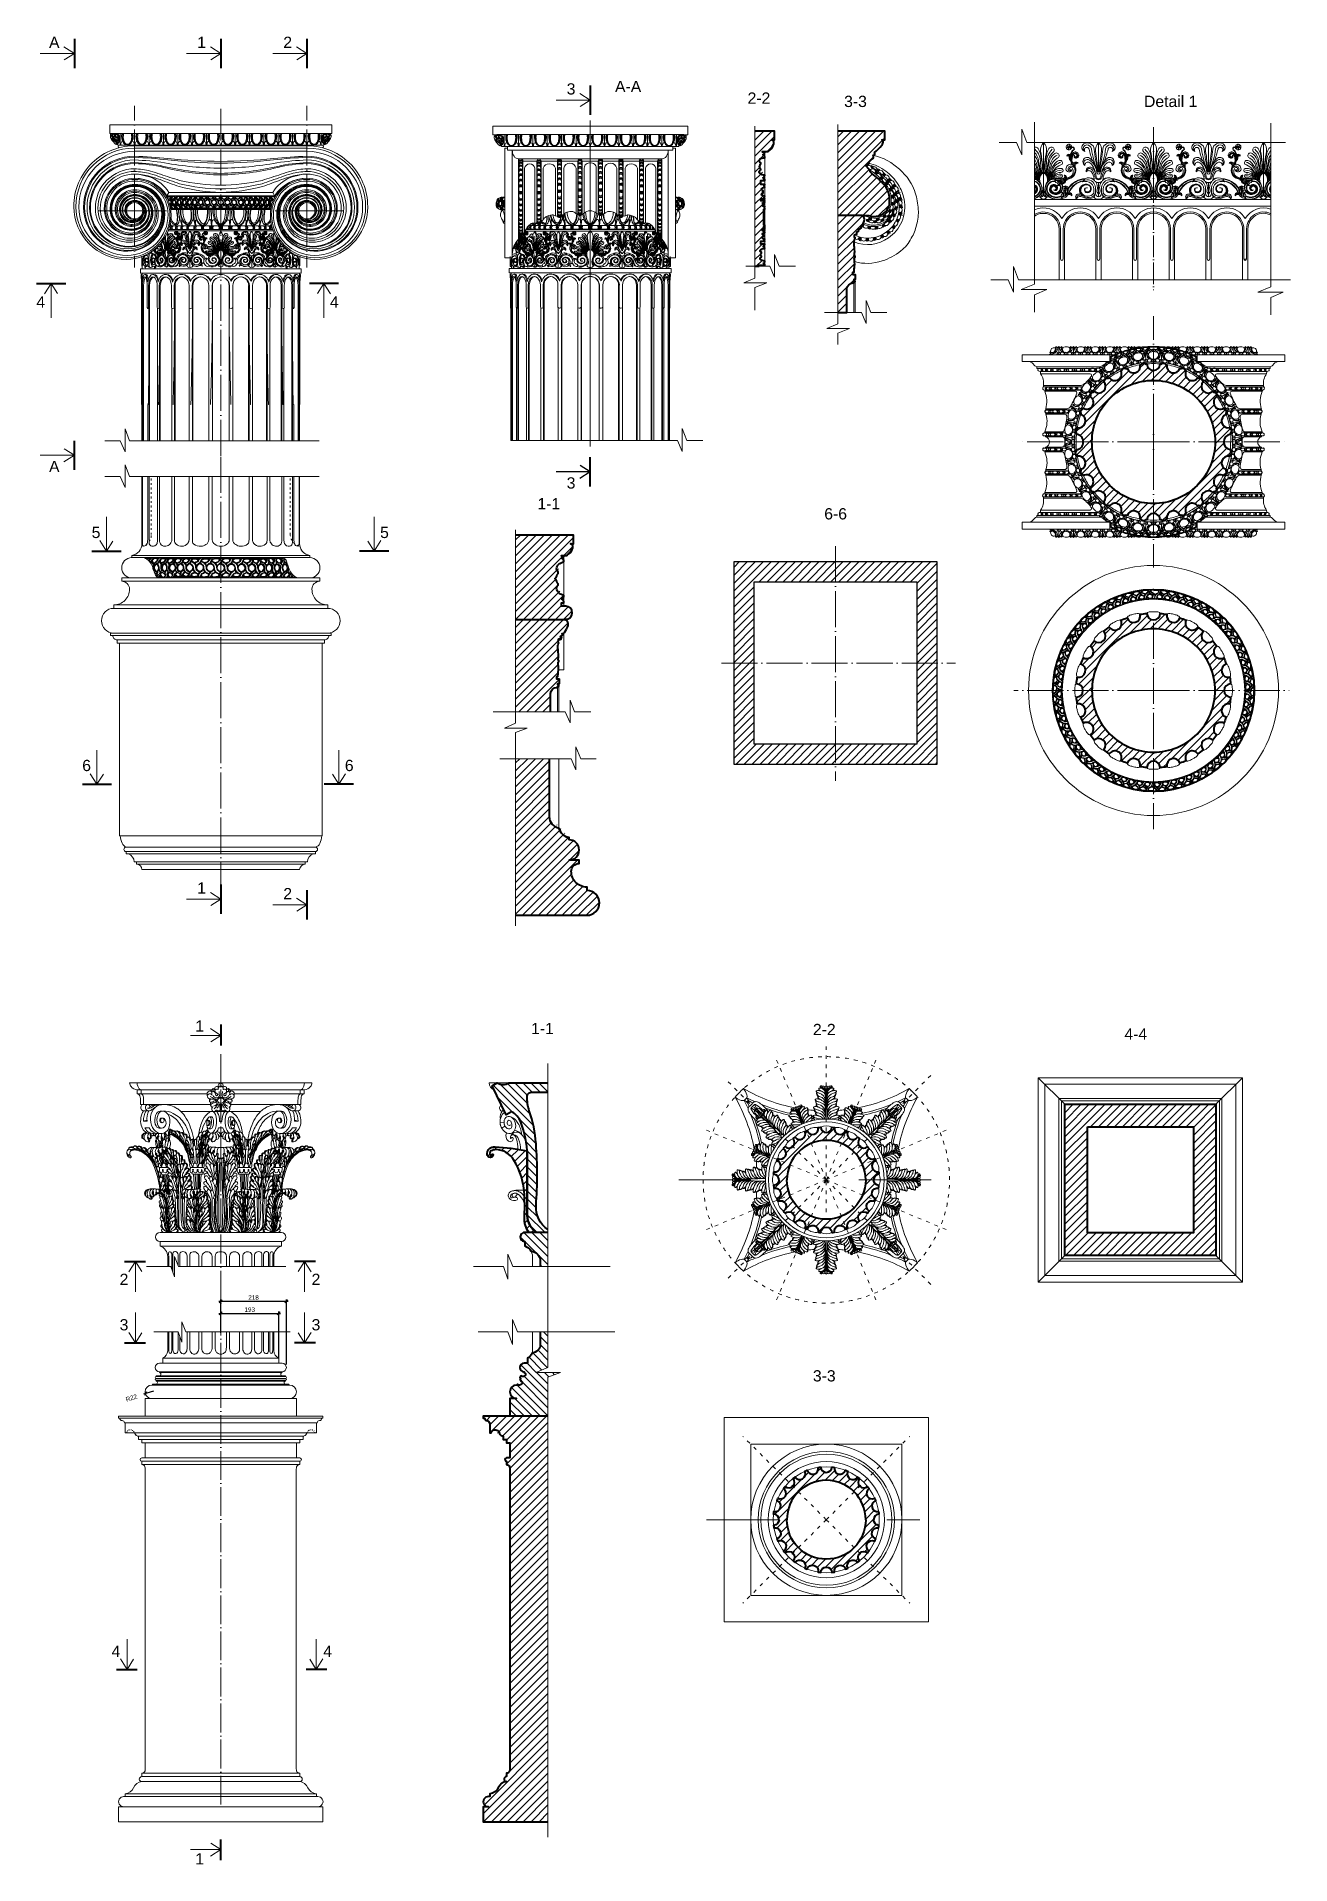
# Model space of a CAD drawing. Header units: millimetres. Extents: x 542654 to 551203, y 315718 to 321804.
# Drawn here: x 542654 to 546829, y 315718 to 321804 of the extents above; entities that cross this region are included whole.
import ezdxf

# ---------------------------------------------------------------- set-up
doc = ezdxf.new("R2010")
doc.units = ezdxf.units.MM
doc.linetypes.add('ACAD_ISO03W100', pattern=[30, 12, -18])
doc.linetypes.add('ACAD_ISO04W100', pattern=[30, 24, -3, 0, -3])
doc.layers.add('cad-block.com', color=250, linetype='Continuous')
doc.styles.add('RomanS', font='arial.ttf')
doc.styles.get("Standard").update_dxf_attribs({"font": 'arial.ttf'})
doc.dimstyles.new('2xAEC Dimension 1-100', dxfattribs={"dimscale": 0.05, "dimtxt": 300, "dimasz": 200, "dimexe": 125, "dimexo": 200, "dimgap": 100, "dimtad": 1, "dimdec": 0, "dimzin": 12, "dimdsep": 46, "dimtxsty": 'RomanS', "dimblk": 'OBLIQUE', "dimcen": 249.9995, "dimdle": 125, "dimadec": 0, "dimazin": 0, "dimtfac": 1, "dimtdec": 0, "dimtofl": 0, "dimtmove": 2, "dimatfit": 3, "dimfxl": 1, "dimtolj": 1, "dimtzin": 0, "dimarcsym": 0})
pattern_1 = [(45, (-1126099.823, -80341.507), (-13.25825215, 13.25825215), [])]
pattern_2 = [(45, (-1126043.278, -80341.507), (-13.25825215, 13.25825215), [])]
pattern_3 = [(45, (-2790188.436, -479010.678), (-13.25825215, 13.25825215), [])]
pattern_4 = [(135, (-2790188.436, -479010.678), (-13.25825215, -13.25825215), [])]

msp = doc.modelspace()

# ---------------------------------------------------------------- texts
at = {"layer": 'cad-block.com', "color": 18, "true_color": 0x000000, "char_height": 37.5}
for s, insert, width, attachment_point in [('{\\fArial|b0|i0|c204|p34;А}', (542730.4, 321803.6), 85.838, 3), ('{\\fArial|b0|i0|c0|p34;1}', (543217.9, 321803.6), 85.838, 3), ('{\\fArial|b0|i0|c0|p34;2}', (543504.6, 321803.6), 85.838, 3), ('{\\fArial|b0|i0|c0|p34;3}', (544448.2, 321648.6), 85.838, 3), ('{\\fArial|b0|i0|c204|p34;А\\fArial|b0|i0|c0|p34;-A}', (544580.1, 321656.6), 85.838, 1), ('{\\fArial|b0|i0|c0|p34;2-2}', (545021.5, 321618), 85.838, 1), ('{\\fArial|b0|i0|c0|p34;3-3}', (545343, 321607), 85.838, 1), ('Detail 1', (546341.6, 321607), 303.992, 1), ('{\\fArial|b0|i0|c0|p34;4}', (542682.4, 320939.4), 85.838, 3), ('{\\fArial|b0|i0|c0|p34;4}', (543630.7, 320939.4), 85.838, 1), ('{\\fArial|b0|i0|c204|p34;А}', (542730.4, 320353.9), 85.838, 9), ('{\\fArial|b0|i0|c0|p34;3}', (544448.2, 320298.6), 85.838, 9), ('{\\fArial|b0|i0|c0|p34;5}', (542866.6, 320133.9), 85.838, 9), ('{\\fArial|b0|i0|c0|p34;5}', (543797.8, 320133.9), 85.838, 7), ('{\\fArial|b0|i0|c0|p34;6}', (542835.1, 319357.9), 85.838, 9), ('{\\fArial|b0|i0|c0|p34;6}', (543680.5, 319357.9), 85.838, 7), ('{\\fArial|b0|i0|c0|p34;1}', (543217.9, 318988.2), 85.838, 3), ('{\\fArial|b0|i0|c0|p34;2}', (543504.6, 318969.1), 85.838, 3)]:
    msp.add_mtext(s, dxfattribs=dict(at, insert=insert, width=width, attachment_point=attachment_point))
at = {"layer": 'cad-block.com', "color": 18, "lineweight": 15, "true_color": 0x000000, "char_height": 37.5}
for s, insert, width, attachment_point in [('{\\fArial|b0|i0|c0|p34;1-1}', (544321.9, 320267.6), 85.838, 1), ('{\\fArial|b0|i0|c0|p34;6-6}', (545276.8, 320233.9), 85.838, 1), ('{\\fArial|b0|i0|c0|p34;1}', (543211.5, 318528.3), 85.838, 3), ('{\\fArial|b0|i0|c0|p34;1-1}', (544376.4, 318520.1), 581.355, 3), ('{\\fArial|b0|i0|c0|p34;2-2}', (545314.7, 318516.9), 581.355, 3), ('{\\fArial|b0|i0|c0|p34;4-4}', (546351.9, 318501.6), 581.355, 3), ('{\\fArial|b0|i0|c0|p34;2}', (542959.6, 317684.9), 85.838, 3), ('{\\fArial|b0|i0|c0|p34;2}', (543569.7, 317684.9), 85.838, 1), ('{\\fArial|b0|i0|c0|p34;3}', (542959.6, 317495.8), 85.838, 9), ('{\\fArial|b0|i0|c0|p34;3}', (543569.7, 317495.8), 85.838, 7), ('{\\fArial|b0|i0|c0|p34;3-3}', (545314.7, 317363.7), 581.355, 3), ('{\\fArial|b0|i0|c0|p34;4}', (542932.6, 316408.8), 85.838, 9), ('{\\fArial|b0|i0|c0|p34;4}', (543608.4, 316408.8), 85.838, 7), ('{\\fArial|b0|i0|c0|p34;1}', (543211.5, 315718.1), 85.838, 9)]:
    msp.add_mtext(s, dxfattribs=dict(at, insert=insert, width=width, attachment_point=attachment_point))

# ---------------------------------------------------------------- blocks, each defined once
blk = doc.blocks.new('_Oblique')
at = {"color": 0, "linetype": 'ByBlock', "lineweight": -2}
blk.add_line((-0.5, -0.5), (0.5, 0.5), dxfattribs=at)
blk = doc.blocks.new('*D1009')
at = {"layer": 'cad-block.com', "color": 0, "lineweight": -2, "transparency": 16777216}
for p, q in [((543261, 317552.7), (543466.3, 317552.7)), ((543267.3, 317487.8), (543267.3, 317558.9)), ((543460.1, 317405.3), (543460.1, 317558.9))]:
    blk.add_line(p, q, dxfattribs=at)
at = {"layer": 'Defpoints', "color": 0, "transparency": 16777216}
for p in [(543460.1, 317552.7), (543267.3, 317477.8), (543460.1, 317395.3)]:
    blk.add_point(p, dxfattribs=at)
at = {"layer": 'cad-block.com', "color": 0, "lineweight": -2, "transparency": 16777216, "xscale": 10, "yscale": 10, "zscale": 10, "rotation": 180}
blk.add_blockref('_Oblique', (543267.3, 317552.7), dxfattribs=at)
at = {"layer": 'cad-block.com', "color": 0, "lineweight": -2, "transparency": 16777216, "xscale": 10, "yscale": 10, "zscale": 10}
blk.add_blockref('_Oblique', (543460.1, 317552.7), dxfattribs=at)
at = {"layer": 'cad-block.com', "color": 0, "lineweight": 15, "transparency": 16777216, "insert": (543363.7, 317565.4), "char_height": 15, "attachment_point": 5, "style": 'RomanS'}
blk.add_mtext('\\A1;193', dxfattribs=at)
blk = doc.blocks.new('*D1010')
at = {"layer": 'cad-block.com', "color": 0, "lineweight": -2, "transparency": 16777216}
for p, q in [((543261, 317593.1), (543491.9, 317593.1)), ((543267.3, 317487.8), (543267.3, 317599.3)), ((543485.6, 317383), (543485.6, 317599.3))]:
    blk.add_line(p, q, dxfattribs=at)
at = {"layer": 'Defpoints', "color": 0, "transparency": 16777216}
for p in [(543485.6, 317593.1), (543267.3, 317477.8), (543485.6, 317373)]:
    blk.add_point(p, dxfattribs=at)
at = {"layer": 'cad-block.com', "color": 0, "lineweight": -2, "transparency": 16777216, "xscale": 10, "yscale": 10, "zscale": 10, "rotation": 180}
blk.add_blockref('_Oblique', (543267.3, 317593.1), dxfattribs=at)
at = {"layer": 'cad-block.com', "color": 0, "lineweight": -2, "transparency": 16777216, "xscale": 10, "yscale": 10, "zscale": 10}
blk.add_blockref('_Oblique', (543485.6, 317593.1), dxfattribs=at)
at = {"layer": 'cad-block.com', "color": 0, "lineweight": 15, "transparency": 16777216, "insert": (543376.5, 317605.8), "char_height": 15, "attachment_point": 5, "style": 'RomanS'}
blk.add_mtext('\\A1;218', dxfattribs=at)
blk = doc.blocks.new('*D1011')
at = {"layer": 'cad-block.com', "color": 0, "lineweight": -2, "transparency": 16777216}
blk.add_line((543043.7, 317293.5), (543010.4, 317283.6), dxfattribs=at)
at = {"layer": 'Defpoints', "color": 0, "transparency": 16777216}
for p in [(543016.4, 317285.4), (543037.7, 317291.7)]:
    blk.add_point(p, dxfattribs=at)
at = {"layer": 'cad-block.com', "color": 0, "lineweight": -2, "transparency": 16777216, "xscale": 10, "yscale": 10, "zscale": 10, "rotation": 196.5487973616518}
blk.add_blockref('_Oblique', (543016.4, 317285.4), dxfattribs=at)
at = {"layer": 'cad-block.com', "color": 0, "lineweight": 15, "transparency": 16777216, "insert": (542969.7, 317271.5), "char_height": 15, "attachment_point": 5, "rotation": 16.5488, "style": 'RomanS'}
blk.add_mtext('\\A1;R22', dxfattribs=at)

# ---------------------------------------------------------------- dimensions: what is measured, and where the dimension line sits
at = {"layer": 'cad-block.com', "color": 18, "lineweight": 15, "true_color": 0x000000}
for base, p2, picture, middle in [((543485.6, 317593.1), (543485.6, 317373), '*D1010', (543376.5, 317605.8)), ((543460.1, 317552.7), (543460.1, 317395.3), '*D1009', (543363.7, 317565.4))]:
    dim = msp.add_linear_dim(base=base, p1=(543267.3, 317477.8), p2=p2, dimstyle='2xAEC Dimension 1-100', dxfattribs=at)
    dim.commit()
    dim.dimension.update_dxf_attribs({"geometry": picture, "text_midpoint": middle})
dim = msp.add_radius_dim(center=(543037.7, 317291.7), mpoint=(543016.4, 317285.4), dimstyle='2xAEC Dimension 1-100', dxfattribs=at)
dim.commit()
dim.dimension.update_dxf_attribs({"geometry": '*D1011', "text_midpoint": (542969.7, 317271.5), "dimtype": 164})

# ---------------------------------------------------------------- hatches: boundary and pattern name
at = {"layer": 'cad-block.com', "lineweight": 15, "true_color": 0x000000}
h = msp.add_hatch(dxfattribs=at)
h.set_pattern_fill('ANSI31', color=18, scale=150, style=0)
h.set_pattern_definition(pattern_1)
edge = h.paths.add_edge_path()
edge.add_arc((544986.7, 321043.2), 74, 357.0052, 360.05485)
edge.add_line((545060.6, 321043.3), (545078.3, 321043.3))
edge.add_arc((545078.2, 321043.8), 0.533, 276.41439, 371.65714)
edge.add_arc((545071.5, 321041.8), 7.53, 16.80695, 69.09456)
edge.add_arc((545068.1, 321057.8), 10.9, 304.37503, 353.70822)
edge.add_arc((545096.1, 321162.2), 107, 255.86432, 260.77197, ccw=False)
edge.add_arc((545072.5, 321068.5), 10.3, 216.57739, 255.86432, ccw=False)
edge.add_arc((545068.2, 321065.3), 5.05, 96.06334, 216.57739, ccw=False)
edge.add_line((545067.7, 321070.4), (545067.7, 321072.9))
edge.add_arc((545068.3, 321075.3), 2.54, 181.53943, 256.27051, ccw=False)
edge.add_arc((545063.1, 321075.6), 2.69, 353.83328, 422.59538)
edge.add_arc((545062.4, 321080.5), 3.2, 307.46929, 360.30922)
edge.add_arc((545068.9, 321080.3), 3.38, 111.81128, 176.03314, ccw=False)
edge.add_line((545067.7, 321083.4), (545067.7, 321085.8))
edge.add_arc((545068.4, 321091.2), 5.43, 206.32758, 262.64313, ccw=False)
edge.add_arc((545068.4, 321090.4), 5.2, 125.54183, 198.33987, ccw=False)
edge.add_arc((545083.1, 321067.8), 32.1, 97.49538, 123.38991, ccw=False)
edge.add_arc((545068.4, 321096.4), 11, 17.19342, 63.69997)
edge.add_arc((545060.8, 321123), 20.9, 306.63739, 329.99451)
edge.add_line((545078.9, 321112.6), (545065.8, 321112.6))
edge.add_line((545065.8, 321112.6), (545065.8, 321123.1))
edge.add_line((545065.8, 321123.1), (545078.9, 321123.1))
edge.add_arc((545072.8, 321118.7), 7.52, 35.17294, 70.31044)
edge.add_arc((545072.5, 321132), 6.78, 294.13162, 340.32926)
edge.add_arc((545078.3, 321146.4), 16.7, 259.3363, 272.09755, ccw=False)
edge.add_arc((545075.9, 321134.6), 4.7, 192.74967, 261.14453, ccw=False)
edge.add_arc((545075.9, 321133.7), 4.55, 96.02551, 181.07089, ccw=False)
edge.add_line((545075.4, 321138.2), (545075.4, 321139.5))
edge.add_line((545075.4, 321139.5), (545074.4, 321140.5))
edge.add_line((545074.4, 321140.5), (545075.5, 321141.3))
edge.add_line((545075.5, 321141.3), (545075.5, 321142.5))
edge.add_arc((545078.2, 321151.9), 9.81, 227.68828, 253.69692, ccw=False)
edge.add_arc((545074.9, 321146.2), 3.6, 125.01559, 205.05814, ccw=False)
edge.add_arc((545079.7, 321138.9), 12.4, 93.67731, 123.93006, ccw=False)
edge.add_arc((545073.8, 321149.3), 5.43, 20.76705, 74.10996)
edge.add_arc((545073.7, 321160), 5.72, 286.58757, 336.0514)
edge.add_line((545078.9, 321157.7), (545071.4, 321157.7))
edge.add_line((545071.4, 321157.7), (545071.4, 321163))
edge.add_line((545071.4, 321163), (545078.9, 321163))
edge.add_arc((545076.2, 321161.8), 2.96, 23.30272, 71.46404)
edge.add_arc((545075.7, 321168), 3.67, 293.85638, 332.77999)
edge.add_arc((545079.1, 321171.6), 5.37, 227.13966, 267.61014, ccw=False)
edge.add_arc((545076.2, 321168), 0.836, 119.31403, 203.79921, ccw=False)
edge.add_arc((545079.3, 321156.5), 12.8, 91.93402, 105.89829, ccw=False)
edge.add_arc((545077.7, 321168.6), 1.34, 26.91537, 71.02817)
edge.add_arc((545077.8, 321171.4), 1.57, 283.0557, 314.99779)
edge.add_arc((545082.9, 321210.3), 40.2, 259.74247, 264.34869, ccw=False)
edge.add_arc((545076, 321171.3), 0.565, 146.26489, 237.29537, ccw=False)
edge.add_arc((545079.4, 321167.6), 5.48, 94.89554, 134.33186, ccw=False)
edge.add_line((545078.9, 321173.1), (545078.9, 321175.8))
edge.add_line((545078.9, 321175.8), (545075.5, 321175.8))
edge.add_line((545075.5, 321175.8), (545075.5, 321229.8))
edge.add_line((545075.5, 321229.8), (545078.9, 321229.8))
edge.add_line((545078.9, 321229.8), (545078.9, 321233.2))
edge.add_arc((545075.7, 321232.4), 3.31, 14.65121, 72.0413)
edge.add_arc((545074.7, 321239.7), 4.62, 295.85497, 335.41749)
edge.add_arc((545081.6, 321261.3), 23.7, 247.51348, 263.44726, ccw=False)
edge.add_arc((545073.6, 321241.4), 2.26, 151.57588, 242.05359, ccw=False)
edge.add_arc((545078.9, 321238), 8.53, 123.02714, 148.07573, ccw=False)
edge.add_arc((545073, 321244.5), 1.38, 27.7339, 73.40682)
edge.add_arc((545073, 321247), 1.26, 287.65914, 344.3243)
edge.add_arc((545078.1, 321253.8), 8.15, 221.3778, 241.32602, ccw=False)
edge.add_arc((545073.2, 321249.6), 1.65, 134.38292, 225.61708, ccw=False)
edge.add_arc((545075, 321247.8), 4.2, 101.52055, 134.38292, ccw=False)
edge.add_arc((545078.5, 321230.4), 22, 88.91861, 101.52055, ccw=False)
edge.add_arc((545075.4, 321251.5), 3.6, 13.72923, 76.54047)
edge.add_arc((545075.6, 321258.7), 3.81, 279.7747, 330.13285)
edge.add_line((545078.9, 321256.8), (545065.8, 321256.8))
edge.add_line((545065.8, 321256.8), (545065.8, 321263.9))
edge.add_line((545065.8, 321263.9), (545075.5, 321263.9))
edge.add_line((545075.5, 321263.9), (545078.9, 321263.9))
edge.add_arc((545072.6, 321262.4), 6.5, 13.91803, 64.00282)
edge.add_arc((545071, 321275.2), 8.26, 302.24317, 342.26726)
edge.add_arc((545081.1, 321295.7), 23.2, 244.94765, 264.48582, ccw=False)
edge.add_arc((545073.6, 321279.6), 5.31, 189.68465, 244.94765, ccw=False)
edge.add_arc((545072.2, 321279.1), 3.86, 126.28611, 186.99501, ccw=False)
edge.add_arc((545104.9, 321222.6), 69.1, 117.50483, 120.42368, ccw=False)
edge.add_line((545073, 321284), (545073, 321285.6))
edge.add_arc((545073.9, 321287.4), 2, 208.3758, 243.71007, ccw=False)
edge.add_arc((545070, 321285.4), 2.33, 28.3758, 60.71129)
edge.add_arc((545070.8, 321288.6), 1.29, 286.22889, 346.10246)
edge.add_arc((545073.4, 321288), 1.32, 107.03632, 166.10246, ccw=False)
edge.add_line((545073, 321289.3), (545073, 321291))
edge.add_arc((545102.4, 321347.3), 63.5, 239.25544, 242.43083, ccw=False)
edge.add_arc((545072.1, 321295.8), 3.82, 172.82758, 234.22737, ccw=False)
edge.add_arc((545073.6, 321295.4), 5.31, 115.05235, 170.31535, ccw=False)
edge.add_arc((545081.1, 321279.2), 23.2, 95.51418, 115.05235, ccw=False)
edge.add_arc((545071, 321299.8), 8.26, 17.73274, 57.75683)
edge.add_arc((545072.6, 321312.6), 6.5, 295.99718, 346.08197)
edge.add_line((545078.9, 321311), (545075.5, 321311))
edge.add_line((545075.5, 321311), (545065.8, 321311))
edge.add_line((545065.8, 321311), (545065.8, 321325))
edge.add_line((545065.8, 321325), (545078.9, 321325))
edge.add_arc((545070, 321325.1), 8.9, 359.82579, 432.99973)
edge.add_arc((545066.7, 321344.4), 12.3, 298.46348, 350.92648)
edge.add_arc((545080.7, 321373.7), 31.3, 234.33884, 266.68821, ccw=False)
edge.add_arc((545066.2, 321353.5), 6.38, 93.03957, 234.33884, ccw=False)
edge.add_line((545065.8, 321359.9), (545065.8, 321363.1))
edge.add_arc((545068.9, 321368.4), 6.2, 180.88148, 240.12501, ccw=False)
edge.add_arc((545058.9, 321368.2), 3.82, 2.47758, 78.0672)
edge.add_arc((545058.5, 321376.2), 4.5, 285.2369, 356.98232)
edge.add_arc((545068.7, 321375.7), 5.73, 120.31428, 176.98232, ccw=False)
edge.add_line((545065.8, 321380.7), (545065.8, 321384.2))
edge.add_arc((545066.1, 321390.6), 6.37, 126.24427, 267.76601, ccw=False)
edge.add_arc((545078.4, 321372.9), 27.9, 89.02913, 125.21475, ccw=False)
edge.add_arc((545066.4, 321400.5), 12.5, 1.30869, 60.27555)
edge.add_arc((545069.8, 321420.2), 9.25, 287.94595, 349.71783)
edge.add_arc((545078.6, 321418.6), 0.257, 354.85352, 448.95091)
edge.add_line((545078.6, 321418.8), (545071.8, 321418.8))
edge.add_arc((545071.9, 321419.3), 0.507, 194.82765, 265.29478, ccw=False)
edge.add_line((545071.4, 321419.2), (545071.4, 321421))
edge.add_arc((545072, 321420.9), 0.645, 103.01875, 177.6676, ccw=False)
edge.add_line((545071.9, 321421.6), (545086.4, 321421.6))
edge.add_line((545086.4, 321421.6), (545087.6, 321421.6))
edge.add_arc((545100, 321293.5), 128.7, 94.40189, 95.56144, ccw=False)
edge.add_arc((545090.1, 321423.4), 1.64, 273.23519, 414.69671)
edge.add_arc((545056.7, 321469.2), 56.1, 307.66385, 334.4503)
edge.add_arc((545093, 321451.9), 15.9, 334.4503, 365.09631)
edge.add_arc((545101.1, 321452.6), 7.82, 5.09631, 85.74082)
edge.add_line((545101.6, 321460.4), (545111.5, 321460.4))
edge.add_line((545111.5, 321460.4), (545111.5, 321489.3))
edge.add_line((545111.5, 321489.3), (545045.9, 321489.3))
edge.add_line((545045.9, 321489.3), (545045.9, 321039.4))
edge.add_line((545045.9, 321039.4), (545060.6, 321039.4))
h = msp.add_hatch(dxfattribs=at)
h.set_pattern_fill('ANSI31', color=18, scale=150, style=0)
h.set_pattern_definition(pattern_1)
edge = h.paths.add_edge_path()
edge.add_line((545322.1, 321489.3), (545322.1, 320885.5))
edge.add_line((545322.1, 320885.5), (545351.5, 320885.5))
edge.add_line((545351.5, 320885.5), (545351.5, 320962.8))
edge.add_arc((545373.2, 320962.1), 21.7, 88.7103, 178.07884, ccw=False)
edge.add_arc((545373.8, 320984.9), 1.1, 265.68938, 365.20625)
edge.add_line((545374.9, 320985), (545374.9, 320986.3))
edge.add_arc((545376.3, 320985.9), 1.44, 107.59894, 162.40106, ccw=False)
edge.add_arc((545375.2, 320997.1), 9.83, 273.44728, 289.8374)
edge.add_arc((545378.2, 320989), 1.19, 286.874, 357.26569)
edge.add_line((545379.4, 320988.9), (545379.4, 320991.1))
edge.add_arc((545378.1, 320991.1), 1.28, 0, 80.16645)
edge.add_line((545378.4, 320992.4), (545376.6, 320992.4))
edge.add_arc((545376.7, 320992.9), 0.518, 183.44369, 266.68194, ccw=False)
edge.add_line((545376.1, 320992.9), (545376.1, 320996))
edge.add_arc((545376.4, 320996), 0.267, 97.4407, 183.44369, ccw=False)
edge.add_line((545376.4, 320996.3), (545380.5, 320996.3))
edge.add_arc((545380.4, 320997), 0.673, 280.06714, 355.84696)
edge.add_line((545381.1, 320996.9), (545381.1, 321010.6))
edge.add_arc((545380.4, 321010.5), 0.727, 5.91666, 90)
edge.add_line((545380.4, 321011.3), (545372.8, 321011.2))
edge.add_arc((545372.8, 321011.8), 0.585, 176.75401, 270, ccw=False)
edge.add_line((545372.2, 321011.9), (545372.2, 321019.8))
edge.add_arc((545372.4, 321019.8), 0.187, 101.26799, 174.56825, ccw=False)
edge.add_line((545372.4, 321020), (545376.2, 321020))
edge.add_arc((545376.2, 321020.2), 0.259, 281.26799, 360.14047)
edge.add_arc((545467.5, 321022.3), 91, 172.24899, 181.29803, ccw=False)
edge.add_arc((545287.7, 321046.7), 90.4, 352.24898, 367.75102)
edge.add_arc((545427.9, 321065.8), 51.2, 182.05195, 187.75102, ccw=False)
edge.add_arc((545386.6, 321064.4), 9.79, 138.10753, 182.05195, ccw=False)
edge.add_arc((545378.1, 321072), 1.64, 318.10753, 426.30366)
edge.add_arc((545378.2, 321072.2), 1.4, 66.30366, 91.34813)
edge.add_arc((545378.1, 321076.4), 2.83, 248.76161, 271.34813, ccw=False)
edge.add_arc((545377.3, 321074.5), 0.7, 142.31736, 248.76161, ccw=False)
edge.add_arc((545373.9, 321077.1), 3.64, 322.31736, 354.23669)
edge.add_arc((545259.1, 321088.7), 119, 354.23669, 365.76331)
edge.add_arc((544860, 321048.4), 520.1, 5.76331, 7.11528)
edge.add_arc((545413.2, 321117.3), 37.3, 154.6369, 186.87515, ccw=False)
edge.add_arc((545377.8, 321133.8), 1.75, 341.18524, 456.55241)
edge.add_arc((545350.1, 321139.2), 27.7, 352.48882, 363.61414)
edge.add_arc((545381.4, 321142.3), 3.86, 123.01012, 201.27136, ccw=False)
edge.add_arc((545381.8, 321148.8), 4.07, 231.86773, 413.17182)
edge.add_arc((545370.5, 321162.7), 17.4, 322.16765, 331.18425)
edge.add_arc((545387.2, 321153.7), 1.66, 81.85362, 156.86044, ccw=False)
edge.add_arc((545388.4, 321162), 6.71, 261.85362, 278.14638)
edge.add_arc((545388.4, 321158.4), 3.24, 288.02146, 387.69857)
edge.add_arc((545383.2, 321152.7), 10.8, 41.64649, 48.35351)
edge.add_arc((545391.2, 321161.8), 1.3, 100.5401, 228.35351, ccw=False)
edge.add_line((545391, 321163), (545393.7, 321163.5))
edge.add_arc((545392.3, 321170.7), 7.25, 280.5401, 323.18775)
edge.add_arc((545336.9, 321212.2), 76.5, 323.18775, 343.17268)
edge.add_arc((545394.8, 321194.8), 16.1, 342.78763, 416.46044)
edge.add_line((545403.7, 321208.2), (545424.9, 321208.2))
edge.add_arc((545443.2, 321262.6), 57.4, 251.46726, 285.17813)
edge.add_arc((545443.8, 321257.4), 52.3, 285.97911, 324.9665)
edge.add_arc((545452.4, 321251.4), 41.8, 324.9665, 362.56601)
edge.add_arc((545405.5, 321259.4), 88.9, 356.04457, 370.98462)
edge.add_arc((545416.8, 321260.1), 77.7, 12.1262, 39.25121)
edge.add_arc((545287.3, 321149.9), 247.7, 40.03544, 53.34323)
edge.add_arc((545445.7, 321363.2), 17.9, 210.22021, 234.26323, ccw=False)
edge.add_arc((545438.2, 321357.4), 8.69, 167.06257, 202.23232, ccw=False)
edge.add_arc((545470.3, 321416.2), 69.9, 217.28803, 234.47262, ccw=False)
edge.add_arc((545422, 321366.7), 10.2, 79.40015, 135.3652, ccw=False)
edge.add_arc((545438.1, 321377.9), 14.3, 160.39877, 184.62456, ccw=False)
edge.add_arc((545448.2, 321373.5), 25.2, 117.24503, 158.61734, ccw=False)
edge.add_arc((545432.7, 321403.6), 8.61, 297.24503, 398.53265)
edge.add_arc((545440.3, 321414.4), 5.49, 261.06423, 403.16446)
edge.add_arc((545350.7, 321536.9), 151.2, 308.24049, 321.52291)
edge.add_arc((545450, 321455.3), 22.8, 326.84941, 361.85074)
edge.add_arc((545468.2, 321455.9), 4.5, 1.85074, 90)
edge.add_line((545468.2, 321460.4), (545478.1, 321460.4))
edge.add_line((545478.1, 321460.4), (545478.1, 321489.3))
edge.add_line((545478.1, 321489.3), (545322.1, 321489.3))
h = msp.add_hatch(dxfattribs=at)
h.set_pattern_fill('ANSI31', color=18, scale=150, style=0)
h.set_pattern_definition([(45, (-1126099.823, -80286.563), (-13.25825215, 13.25825215), [])])
edge = h.paths.add_edge_path()
edge.add_arc((546632, 320453.5), 24.8, 177.82654, 265.22575)
edge.add_arc((546373.2, 320451.3), 257.7, 354.15532, 354.9869, ccw=False)
edge.add_arc((546623.7, 320418.3), 8.9, -64.2064, 49.20742, ccw=False)
edge.add_arc((546373.9, 320451.2), 257, 350.06475, 350.84672, ccw=False)
edge.add_arc((546622.1, 320384.9), 22.5, 77.4026, 252.70156)
edge.add_arc((546373.2, 320451.3), 257.7, 339.15532, 340.0384, ccw=False)
edge.add_arc((546606.7, 320354.6), 8.9, -79.20639, 34.20742, ccw=False)
edge.add_arc((546373.2, 320451.3), 257.7, 335.02068, 335.84571, ccw=False)
edge.add_arc((546596, 320322.7), 22.5, 61.47094, 238.53789)
edge.add_arc((546373.2, 320451.3), 257.7, 324.15531, 324.98819, ccw=False)
edge.add_arc((546573.7, 320297.5), 8.9, -94.20639, 19.20742, ccw=False)
edge.add_arc((546373.2, 320451.3), 257.7, 319.99813, 320.84571, ccw=False)
edge.add_arc((546555.4, 320269.1), 22.5, 47.4916, 222.47846)
edge.add_arc((546373.2, 320451.3), 257.7, 309.15532, 309.97193, ccw=False)
edge.add_arc((546527, 320250.8), 8.9, -109.20639, 4.20742, ccw=False)
edge.add_arc((546373.2, 320451.3), 257.7, 304.92733, 305.84571, ccw=False)
edge.add_arc((546501.8, 320227.8), 22.5, 32.76403, 207.06722)
edge.add_arc((546373.2, 320451.3), 257.7, 294.15531, 294.90398, ccw=False)
edge.add_arc((546469.9, 320217.9), 8.9, 235.79361, 349.20742, ccw=False)
edge.add_arc((546373.2, 320451.3), 257.7, 289.95795, 290.84571, ccw=False)
edge.add_arc((546439.6, 320202.4), 22.5, 17.32633, 192.56244)
edge.add_arc((546373.2, 320451.3), 257.7, 279.15532, 279.93082, ccw=False)
edge.add_arc((546406.2, 320200.8), 8.9, 220.7936, 334.20743, ccw=False)
edge.add_arc((546373.2, 320451.3), 257.7, 275.0131, 275.84571, ccw=False)
edge.add_arc((546373.2, 320193.6), 22.5, 2.50655, 90)
edge.add_arc((546373.2, 320193.6), 22.5, 90, 177.49345)
edge.add_arc((546373.2, 320451.3), 257.7, 264.15429, 264.9869, ccw=False)
edge.add_arc((546340.2, 320200.8), 8.9, 205.79257, 319.2064, ccw=False)
edge.add_arc((546373.2, 320451.3), 257.7, 260.06918, 260.84468, ccw=False)
edge.add_arc((546306.8, 320202.4), 22.5, 347.43756, 522.67367)
edge.add_arc((546373.2, 320451.3), 257.7, 249.15429, 250.04205, ccw=False)
edge.add_arc((546276.5, 320217.9), 8.9, 190.79258, 304.20639, ccw=False)
edge.add_arc((546373.2, 320451.3), 257.7, 245.09602, 245.84469, ccw=False)
edge.add_arc((546244.6, 320227.8), 22.5, 332.93278, 507.23597)
edge.add_arc((546373.2, 320451.3), 257.7, 234.15429, 235.07267, ccw=False)
edge.add_arc((546219.4, 320250.8), 8.9, 175.79258, 289.20639, ccw=False)
edge.add_arc((546373.2, 320451.3), 257.7, 230.02807, 230.84468, ccw=False)
edge.add_arc((546191.1, 320269.1), 22.5, 317.52154, 492.5084)
edge.add_arc((546373.2, 320451.3), 257.7, 219.15429, 220.00187, ccw=False)
edge.add_arc((546172.7, 320297.5), 8.9, 160.79258, 274.20639, ccw=False)
edge.add_arc((546373.2, 320451.3), 257.7, 215.01181, 215.84469, ccw=False)
edge.add_arc((546150.4, 320322.7), 22.5, 301.46211, 478.52906)
edge.add_arc((546373.2, 320451.3), 257.7, 204.15429, 204.97932, ccw=False)
edge.add_arc((546139.8, 320354.6), 8.9, 145.79258, 259.20639, ccw=False)
edge.add_arc((546373.2, 320451.3), 257.7, 199.9616, 200.84468, ccw=False)
edge.add_arc((546124.3, 320384.9), 22.5, 287.29844, 462.5974)
edge.add_arc((546372.6, 320451.2), 257, 189.15328, 189.93525, ccw=False)
edge.add_arc((546122.7, 320418.3), 8.9, 130.79258, 244.2064, ccw=False)
edge.add_arc((546373.2, 320451.3), 257.7, 185.0131, 185.84468, ccw=False)
edge.add_arc((546114.6, 320453.3), 24.6, 274.58484, 362.65327)
edge.add_arc((546114.6, 320455.6), 24.6, 357.34673, 445.41516)
edge.add_arc((546373.2, 320457.5), 257.7, 174.15532, 174.9869, ccw=False)
edge.add_arc((546122.7, 320490.5), 8.9, 115.7936, 229.20742, ccw=False)
edge.add_arc((546372.6, 320457.6), 257, 170.06475, 170.84672, ccw=False)
edge.add_arc((546124.3, 320524), 22.5, 257.4026, 432.70156)
edge.add_arc((546373.2, 320457.5), 257.7, 159.15532, 160.0384, ccw=False)
edge.add_arc((546139.8, 320554.2), 8.9, 100.79361, 214.20742, ccw=False)
edge.add_arc((546373.2, 320457.5), 257.7, 155.02068, 155.84571, ccw=False)
edge.add_arc((546150.4, 320586.1), 22.5, 241.47094, 418.53789)
edge.add_arc((546373.2, 320457.5), 257.7, 144.15531, 144.98819, ccw=False)
edge.add_arc((546172.7, 320611.3), 8.9, 85.79361, 199.20742, ccw=False)
edge.add_arc((546373.2, 320457.5), 257.7, 139.99813, 140.84571, ccw=False)
edge.add_arc((546191.1, 320639.8), 22.5, 227.4916, 402.47846)
edge.add_arc((546373.2, 320457.5), 257.7, 129.15532, 129.97193, ccw=False)
edge.add_arc((546219.4, 320658), 8.9, 70.79361, 184.20742, ccw=False)
edge.add_arc((546373.2, 320457.5), 257.7, 124.92733, 125.84571, ccw=False)
edge.add_arc((546244.6, 320681), 22.5, 212.76403, 387.06722)
edge.add_arc((546373.2, 320457.5), 257.7, 114.15531, 114.90398, ccw=False)
edge.add_arc((546276.5, 320691), 8.9, 55.79361, 169.20742, ccw=False)
edge.add_arc((546373.2, 320457.5), 257.7, 109.95795, 110.84571, ccw=False)
edge.add_arc((546306.8, 320706.4), 22.5, 197.32633, 372.56244)
edge.add_arc((546373.2, 320457.5), 257.7, 99.15532, 99.93082, ccw=False)
edge.add_arc((546340.2, 320708), 8.9, 40.7936, 154.20743, ccw=False)
edge.add_arc((546373.2, 320457.5), 257.7, 95.0131, 95.84571, ccw=False)
edge.add_arc((546373.2, 320715.2), 22.5, 182.50655, 270)
edge.add_arc((546373.2, 320715.2), 22.5, 270, 357.49345)
edge.add_arc((546373.2, 320457.5), 257.7, 84.15429, 84.9869, ccw=False)
edge.add_arc((546406.2, 320708), 8.9, 25.79257, 139.2064, ccw=False)
edge.add_arc((546373.2, 320457.5), 257.7, 80.06918, 80.84468, ccw=False)
edge.add_arc((546439.6, 320706.4), 22.5, 167.43756, 342.67367)
edge.add_arc((546373.2, 320457.5), 257.7, 69.15429, 70.04205, ccw=False)
edge.add_arc((546469.9, 320691), 8.9, 10.79258, 124.20639, ccw=False)
edge.add_arc((546373.2, 320457.5), 257.7, 65.09602, 65.84469, ccw=False)
edge.add_arc((546501.8, 320681), 22.5, 152.93278, 327.23597)
edge.add_arc((546373.2, 320457.5), 257.7, 54.15429, 55.07267, ccw=False)
edge.add_arc((546527, 320658), 8.9, -4.20742, 109.20639, ccw=False)
edge.add_arc((546373.2, 320457.5), 257.7, 50.02807, 50.84468, ccw=False)
edge.add_arc((546555.4, 320639.8), 22.5, 137.52154, 312.5084)
edge.add_arc((546373.2, 320457.5), 257.7, 39.15429, 40.00187, ccw=False)
edge.add_arc((546573.7, 320611.3), 8.9, -19.20742, 94.20639, ccw=False)
edge.add_arc((546373.2, 320457.5), 257.7, 35.01181, 35.84469, ccw=False)
edge.add_arc((546596, 320586.1), 22.5, 121.46211, 298.52906)
edge.add_arc((546373.2, 320457.5), 257.7, 24.15429, 24.97932, ccw=False)
edge.add_arc((546606.7, 320554.2), 8.9, -34.20742, 79.20639, ccw=False)
edge.add_arc((546373.2, 320457.5), 257.7, 19.9616, 20.84468, ccw=False)
edge.add_arc((546622.1, 320524), 22.5, 107.29844, 282.5974)
edge.add_arc((546373.9, 320457.6), 257, 9.15328, 9.93525, ccw=False)
edge.add_arc((546623.7, 320490.5), 8.9, -49.20742, 64.2064, ccw=False)
edge.add_arc((546373.2, 320457.5), 257.7, 5.0131, 5.84468, ccw=False)
edge.add_arc((546632, 320455.4), 24.8, 94.77425, 182.17346)
edge = h.paths.add_edge_path(flags=16)
edge.add_arc((546373.2, 320454.4), 205.1, 89.99938, 180, ccw=False)
edge.add_arc((546373.2, 320454.4), 205.1, 0, 90.00062, ccw=False)
edge.add_arc((546373.2, 320454.4), 205.1, -90.00062, 0, ccw=False)
edge.add_arc((546373.2, 320454.4), 205.1, 180, 270.00062, ccw=False)
h = msp.add_hatch(dxfattribs=at)
h.set_pattern_fill('ANSI31', color=18, scale=150, style=0)
h.set_pattern_definition(pattern_2)
edge = h.paths.add_edge_path()
edge.add_line((544248.6, 320144.4), (544248.6, 319555.7))
edge.add_line((544248.6, 319555.7), (544365.3, 319555.7))
edge.add_line((544365.3, 319555.7), (544365.3, 319616.3))
edge.add_arc((544387, 319615.6), 21.7, 88.7103, 178.07884, ccw=False)
edge.add_arc((544387.5, 319638.4), 1.1, 265.68938, 365.20625)
edge.add_line((544388.6, 319638.5), (544388.6, 319639.8))
edge.add_arc((544390, 319639.4), 1.44, 107.59894, 162.40106, ccw=False)
edge.add_arc((544389, 319650.6), 9.83, 273.44728, 289.8374)
edge.add_arc((544392, 319642.5), 1.19, 286.874, 357.26569)
edge.add_line((544393.2, 319642.4), (544393.2, 319644.6))
edge.add_arc((544391.9, 319644.6), 1.28, 0, 80.16645)
edge.add_line((544392.1, 319645.9), (544390.4, 319645.9))
edge.add_arc((544390.4, 319646.4), 0.518, 183.44369, 266.68194, ccw=False)
edge.add_line((544389.9, 319646.4), (544389.9, 319649.5))
edge.add_arc((544390.2, 319649.5), 0.267, 97.4407, 183.44369, ccw=False)
edge.add_line((544390.1, 319649.8), (544394.3, 319649.8))
edge.add_arc((544394.2, 319650.5), 0.673, 280.06714, 355.84696)
edge.add_line((544394.9, 319650.4), (544394.9, 319664.1))
edge.add_arc((544394.1, 319664), 0.727, 5.91666, 90)
edge.add_line((544394.1, 319664.7), (544386.6, 319664.7))
edge.add_arc((544386.6, 319665.3), 0.585, 176.75401, 270, ccw=False)
edge.add_line((544386, 319665.3), (544386, 319673.3))
edge.add_arc((544386.2, 319673.2), 0.187, 101.26799, 174.56825, ccw=False)
edge.add_line((544386.1, 319673.4), (544390, 319673.4))
edge.add_arc((544389.9, 319673.7), 0.259, 281.26798, 360.14047)
edge.add_arc((544481.2, 319675.7), 91, 172.24899, 181.29803, ccw=False)
edge.add_arc((544301.4, 319700.2), 90.4, 352.24898, 367.75102)
edge.add_arc((544441.7, 319719.3), 51.2, 182.05195, 187.75102, ccw=False)
edge.add_arc((544400.3, 319717.8), 9.79, 138.10753, 182.05195, ccw=False)
edge.add_arc((544391.8, 319725.5), 1.64, 318.10753, 426.30366)
edge.add_arc((544391.9, 319725.7), 1.4, 66.30366, 91.34813)
edge.add_arc((544391.8, 319729.9), 2.83, 248.76161, 271.34813, ccw=False)
edge.add_arc((544391.1, 319727.9), 0.7, 142.31736, 248.76161, ccw=False)
edge.add_arc((544387.6, 319730.6), 3.64, 322.31736, 354.23669)
edge.add_arc((544272.9, 319742.2), 119, 354.23669, 365.76331)
edge.add_arc((543873.8, 319701.9), 520.1, 5.76331, 7.11528)
edge.add_arc((544425.7, 319770.8), 36.1, 156.4503, 187.11528, ccw=False)
edge.add_arc((544404.1, 319793.3), 14.1, 189.55002, 215.14465, ccw=False)
edge.add_arc((544389.1, 319793.4), 2.61, 294.82811, 383.81537)
edge.add_arc((544395.1, 319795.8), 3.86, 123.01012, 201.27136, ccw=False)
edge.add_arc((544395.5, 319802.3), 4.07, 231.86773, 413.17182)
edge.add_arc((544384.3, 319816.2), 17.4, 322.16765, 331.18425)
edge.add_arc((544401, 319807.2), 1.66, 81.85362, 156.86044, ccw=False)
edge.add_arc((544402.2, 319815.4), 6.71, 261.85362, 278.14638)
edge.add_arc((544402.1, 319811.9), 3.24, 288.02146, 387.69857)
edge.add_arc((544396.9, 319806.2), 10.8, 41.64649, 48.35351)
edge.add_arc((544405, 319815.2), 1.3, 100.5401, 228.35351, ccw=False)
edge.add_line((544404.7, 319816.5), (544407.4, 319817))
edge.add_arc((544406.1, 319824.2), 7.25, 280.5401, 323.18775)
edge.add_arc((544350.7, 319865.6), 76.5, 323.18775, 343.17268)
edge.add_arc((544408.5, 319848.2), 16.1, 342.78763, 422.27146)
edge.add_line((544416, 319862.5), (544416, 319864))
edge.add_arc((544416, 319885.7), 21.8, 270, 450)
edge.add_line((544416, 319907.5), (544402.2, 319907.5))
edge.add_arc((544402.2, 319908.1), 0.651, 181.65537, 269.98638, ccw=False)
edge.add_line((544401.6, 319908.1), (544401.6, 319918.4))
edge.add_arc((544402, 319918.4), 0.462, 92.36528, 176.57951, ccw=False)
edge.add_line((544402, 319918.9), (544409.7, 319918.9))
edge.add_arc((544409.6, 319919.2), 0.384, 277.67711, 360)
edge.add_arc((544396.1, 319918.7), 14, 2.24781, 58.51206)
edge.add_arc((544393.5, 319943.9), 16.5, 306.37411, 355.96292)
edge.add_arc((544409.5, 319942.8), 0.513, 357.17747, 432.32933)
edge.add_arc((544422.7, 319989.6), 48.1, 235.35304, 254.26852, ccw=False)
edge.add_arc((544409.9, 319969.4), 24.3, 183.62753, 233.04901, ccw=False)
edge.add_arc((544395.6, 319968.5), 9.93, 119.16508, 183.62753, ccw=False)
edge.add_arc((544390.7, 319977.4), 0.307, 296.57918, 352.36592)
edge.add_line((544391, 319977.4), (544391, 319982.4))
edge.add_arc((544390.8, 319982.3), 0.186, 10.35626, 54.78708)
edge.add_arc((544396.2, 319991.1), 10.1, 186.61155, 238.50466, ccw=False)
edge.add_arc((544374.2, 319988.5), 12, 7.22609, 63.71374)
edge.add_arc((544373.3, 320010.6), 12.9, 298.6449, 351.75465)
edge.add_arc((544396.2, 320007.6), 10.1, 121.37337, 173.38842, ccw=False)
edge.add_arc((544390.8, 320016.3), 0.125, 302.666, 357.24581)
edge.add_line((544391, 320016.3), (544391, 320022.1))
edge.add_arc((544390.5, 320022), 0.506, 2.21831, 53.90593)
edge.add_arc((544395.8, 320031.2), 10.1, 176.1195, 239.9208, ccw=False)
edge.add_arc((544408.9, 320030.4), 23.3, 134.25967, 176.41566, ccw=False)
edge.add_arc((544430.3, 319995), 64.2, 108.86802, 125.82596, ccw=False)
edge.add_arc((544409.4, 320056.3), 0.511, 281.84998, 334.65777)
edge.add_arc((544408.7, 320056.6), 1.32, 334.65777, 360)
edge.add_arc((544398.9, 320056.3), 11.2, 1.74459, 66.36526)
edge.add_arc((544396.2, 320080.6), 15.8, 296.91668, 331.22677)
edge.add_arc((544409.3, 320073.2), 0.752, 343.5696, 447.30404)
edge.add_line((544409.3, 320073.9), (544401.7, 320073.9))
edge.add_arc((544401.8, 320074.1), 0.199, 182.51103, 262.6326, ccw=False)
edge.add_line((544401.6, 320074.1), (544401.6, 320076.4))
edge.add_arc((544401.8, 320076.4), 0.256, 87.90722, 182.51103, ccw=False)
edge.add_line((544401.8, 320076.7), (544416.9, 320076.7))
edge.add_line((544416.9, 320076.7), (544418.1, 320076.7))
edge.add_arc((544430.6, 319948.6), 128.7, 94.40189, 95.56144, ccw=False)
edge.add_arc((544420.6, 320078.6), 1.64, 273.23519, 414.69671)
edge.add_arc((544387.3, 320124.3), 56.1, 307.66385, 334.4503)
edge.add_arc((544423.5, 320107), 15.9, 334.4503, 365.09631)
edge.add_arc((544431.6, 320107.7), 7.82, 5.09631, 85.74082)
edge.add_line((544432.2, 320115.5), (544442, 320115.5))
edge.add_line((544442, 320115.5), (544442, 320144.4))
edge.add_line((544442, 320144.4), (544248.6, 320144.4))
h = msp.add_hatch(dxfattribs=at)
h.set_pattern_fill('ANSI31', color=18, scale=150, style=0)
h.set_pattern_definition(pattern_1)
h.paths.add_polyline_path([(545314.3, 319380.8), (544976.8, 319380.8), (544976.8, 319718.3), (544976.8, 320055.8), (545314.3, 320055.8), (545651.8, 320055.8), (545651.8, 319718.3), (545651.8, 319380.8)])
h.paths.add_polyline_path([(545314.3, 319447.8), (545043.8, 319447.8), (545043.8, 319718.3), (545043.8, 319988.8), (545314.3, 319988.8), (545584.8, 319988.8), (545584.8, 319718.3), (545584.8, 319447.8)], flags=16)
h = msp.add_hatch(dxfattribs=at)
h.set_pattern_fill('ANSI31', color=18, scale=150, style=0)
h.set_pattern_definition(pattern_1)
edge = h.paths.add_edge_path()
edge.add_arc((546630.9, 319626.8), 22.5, 180, 267.49345)
edge.add_arc((546370.4, 319627.1), 260.5, 350.09287, 354.95979, ccw=False)
edge.add_arc((546622.1, 319560.3), 22.5, 77.4026, 252.70156)
edge.add_arc((546369.9, 319628.1), 261.2, 335.05485, 340.00423, ccw=False)
edge.add_arc((546596, 319498.2), 22.5, 61.47094, 238.53789)
edge.add_arc((546373.4, 319626.6), 257.4, 319.99575, 324.99053, ccw=False)
edge.add_arc((546555.4, 319444.5), 22.5, 47.4916, 222.47846)
edge.add_arc((546373.2, 319626.8), 257.7, 304.92733, 309.97193, ccw=False)
edge.add_arc((546501.8, 319403.3), 22.5, 32.76403, 207.06723)
edge.add_arc((546373.2, 319626.8), 257.7, 289.95795, 294.90393, ccw=False)
edge.add_arc((546439.7, 319377.9), 22.5, 17.32633, 192.56244)
edge.add_arc((546373.2, 319626.8), 257.7, 275.0131, 279.93082, ccw=False)
edge.add_arc((546373.2, 319369.1), 22.5, 2.50655, 90)
edge.add_arc((546373.2, 319369.1), 22.5, 90, 177.49345)
edge.add_arc((546373.2, 319626.8), 257.7, 260.06918, 264.9869, ccw=False)
edge.add_arc((546306.8, 319377.9), 22.5, 347.43756, 522.67367)
edge.add_arc((546373.2, 319626.8), 257.7, 245.09607, 250.04205, ccw=False)
edge.add_arc((546244.6, 319403.3), 22.5, 332.93277, 507.23597)
edge.add_arc((546373.2, 319626.8), 257.7, 230.02807, 235.07267, ccw=False)
edge.add_arc((546191.1, 319444.5), 22.5, 317.52154, 492.5084)
edge.add_arc((546373, 319626.6), 257.4, 215.00947, 220.00425, ccw=False)
edge.add_arc((546150.4, 319498.2), 22.5, 301.46211, 478.52906)
edge.add_arc((546376.5, 319628.1), 261.2, 199.99577, 204.94515, ccw=False)
edge.add_arc((546124.3, 319560.3), 22.5, 287.29844, 462.5974)
edge.add_arc((546376.1, 319627.1), 260.5, 185.04021, 189.90713, ccw=False)
edge.add_arc((546115.5, 319626.8), 22.5, 272.50655, 360)
edge.add_arc((546115.5, 319626.8), 22.5, 0, 87.49345)
edge.add_arc((546376.1, 319626.4), 260.5, 170.09287, 174.95979, ccw=False)
edge.add_arc((546124.3, 319693.2), 22.5, 257.4026, 432.70156)
edge.add_arc((546376.5, 319625.4), 261.2, 155.05485, 160.00423, ccw=False)
edge.add_arc((546150.4, 319755.4), 22.5, 241.47094, 418.53789)
edge.add_arc((546373, 319626.9), 257.4, 139.99575, 144.99053, ccw=False)
edge.add_arc((546191.1, 319809), 22.5, 227.4916, 402.47846)
edge.add_arc((546373.2, 319626.8), 257.7, 124.92733, 129.97193, ccw=False)
edge.add_arc((546244.6, 319850.2), 22.5, 212.76403, 387.06723)
edge.add_arc((546373.2, 319626.8), 257.7, 109.95795, 114.90393, ccw=False)
edge.add_arc((546306.8, 319875.7), 22.5, 197.32633, 372.56244)
edge.add_arc((546373.2, 319626.8), 257.7, 95.0131, 99.93082, ccw=False)
edge.add_arc((546373.2, 319884.4), 22.5, 182.50655, 270)
edge.add_arc((546373.2, 319884.4), 22.5, 270, 357.49345)
edge.add_arc((546373.2, 319626.8), 257.7, 80.06918, 84.9869, ccw=False)
edge.add_arc((546439.7, 319875.7), 22.5, 167.43756, 342.67367)
edge.add_arc((546373.2, 319626.8), 257.7, 65.09607, 70.04205, ccw=False)
edge.add_arc((546501.8, 319850.2), 22.5, 152.93277, 327.23597)
edge.add_arc((546373.2, 319626.8), 257.7, 50.02807, 55.07267, ccw=False)
edge.add_arc((546555.4, 319809), 22.5, 137.52154, 312.5084)
edge.add_arc((546373.4, 319626.9), 257.4, 35.00947, 40.00425, ccw=False)
edge.add_arc((546596, 319755.4), 22.5, 121.46211, 298.52906)
edge.add_arc((546369.9, 319625.4), 261.2, 19.99577, 24.94515, ccw=False)
edge.add_arc((546622.1, 319693.2), 22.5, 107.29844, 282.5974)
edge.add_arc((546370.4, 319626.4), 260.5, 5.04021, 9.90713, ccw=False)
edge.add_arc((546630.9, 319626.8), 22.5, 92.50655, 180)
edge = h.paths.add_edge_path(flags=17)
edge.add_arc((546373.2, 319626.8), 205.1, 180, 270)
edge.add_arc((546373.2, 319626.8), 205.1, 270, 360)
edge.add_arc((546373.2, 319626.8), 205.1, 0, 90)
edge.add_arc((546373.2, 319626.8), 205.1, 90, 180)
h = msp.add_hatch(dxfattribs=at)
h.set_pattern_fill('ANSI31', color=18, scale=150, style=0)
h.set_pattern_definition(pattern_2)
edge = h.paths.add_edge_path()
edge.add_line((544362, 319399.7), (544248.6, 319399.7))
edge.add_line((544248.6, 319399.7), (544248.6, 318878.4))
edge.add_line((544248.6, 318878.4), (544486.9, 318878.4))
edge.add_arc((544486.9, 318919.6), 41.2, 270, 450)
edge.add_line((544486.9, 318960.9), (544486.9, 318972.1))
edge.add_arc((544486.9, 319024.6), 52.5, 179.99999, 270.00001, ccw=False)
edge.add_arc((544460.7, 319024.6), 26.2, 90, 180, ccw=False)
edge.add_line((544460.7, 319050.9), (544460.7, 319062.1))
edge.add_line((544460.7, 319062.1), (544426.9, 319062.1))
edge.add_arc((544426.9, 319095.9), 33.8, 270, 450)
edge.add_line((544426.9, 319129.6), (544426.9, 319137.1))
edge.add_arc((544433, 319176.5), 39.8, 192.61527, 261.23193, ccw=False)
edge.add_arc((544402.3, 319207.2), 40.3, 180.53495, 258.27726, ccw=False)
edge.add_line((544362, 319206.8), (544362, 319399.7))
h = msp.add_hatch(dxfattribs=at)
h.set_pattern_fill('ANSI31', color=18, scale=150, angle=90, style=0)
h.set_pattern_definition([(135, (-2831639.758, -485854.851), (-13.25825215, -13.25825215), [])])
h.paths.add_polyline_path([(544317.1, 318117.8, 0.061286), (544294.6, 318227.8, -0.08242), (544287.1, 318274.6, -0.432918), (544303, 318289.3), (544356.7, 318289.3), (544356.7, 318320.4), (544226.9, 318320.4, -0.275892), (544187.7, 318320.4), (544171.1, 318310.8), (544217.1, 318214), (544235.2, 318224.4, -0.185329), (544266.5, 318189.5, -0.084946), (544287.9, 318081.3), (544287.9, 317878.9, 0.256487), (544319, 317822.4), (544356.7, 317822.4), (544356.7, 317831.9, -0.27589), (544317.1, 317912.1, 0.039569)])
h = msp.add_hatch(dxfattribs=at)
h.set_pattern_fill('ANSI31', color=18, scale=150, style=0)
h.set_pattern_definition(pattern_3)
h.paths.add_polyline_path([(546077.9, 318249), (546581.1, 318249), (546581.1, 317745.8), (546077.9, 317745.8)])
h.paths.add_polyline_path([(546153.1, 318173.7), (546505.8, 318173.7), (546505.8, 317821.1), (546153.1, 317821.1)], flags=16)
h = msp.add_hatch(dxfattribs=at)
h.set_pattern_fill('ANSI31', color=18, scale=150, style=0)
h.set_pattern_definition(pattern_3)
h.paths.add_polyline_path([(545444.9, 317926, 0.006039), (545446.6, 317929.9), (545404.9, 317947.2, -0.098491), (545376.5, 317904.6), (545395.1, 317886, -0.398666), (545420.9, 317886.7, 0.012079), (545426.1, 317893.4, -0.948004)])
h.paths.add_polyline_path([(545395.1, 317886), (545376.5, 317904.6, -0.098491), (545333.9, 317876.1), (545351.1, 317834.5, 0.006039), (545355.1, 317836.1, -0.948004), (545387.6, 317854.9, 0.012079), (545394.4, 317860.1, -0.398666)])
h.paths.add_polyline_path([(545333.9, 317876.1, -0.198912), (545233.4, 317876.1), (545216.2, 317834.5, 0.006039), (545220.1, 317832.9, -0.948004), (545256.4, 317823.1, 0.012079), (545264.9, 317822, -0.948004), (545302.4, 317822, 0.012079), (545310.9, 317823.1, -0.948004), (545347.2, 317832.9, 0.006039), (545351.1, 317834.5)])
h.paths.add_polyline_path([(545233.4, 317876.1, -0.098491), (545190.8, 317904.6), (545172.2, 317886, -0.398666), (545172.9, 317860.1, 0.012079), (545179.7, 317854.9, -0.948004), (545212.2, 317836.1, 0.006039), (545216.2, 317834.5)])
h.paths.add_polyline_path([(545162.4, 317947.2), (545120.7, 317929.9, 0.006039), (545122.4, 317926, -0.948004), (545141.2, 317893.4, 0.012079), (545146.4, 317886.7, -0.398666), (545172.2, 317886), (545190.8, 317904.6, -0.098491)])
h.paths.add_polyline_path([(545152.4, 317997.4), (545126.1, 317997.4, -0.398666), (545108.3, 317978.6, 0.012079), (545109.4, 317970.2, -0.948004), (545119.1, 317933.9, 0.006039), (545120.7, 317929.9), (545162.4, 317947.2, -0.098491)])
h.paths.add_polyline_path([(545162.4, 318047.6), (545120.7, 318064.9, 0.006039), (545119.1, 318060.9, -0.948004), (545109.4, 318024.6, 0.012079), (545108.3, 318016.2, -0.398666), (545126.1, 317997.4), (545152.4, 317997.4, -0.098491)])
h.paths.add_polyline_path([(545190.8, 318090.2), (545172.2, 318108.8, -0.398666), (545146.4, 318108.1, 0.012079), (545141.2, 318101.3, -0.948004), (545122.4, 318068.8, 0.006039), (545120.7, 318064.9), (545162.4, 318047.6, -0.098491)])
h.paths.add_polyline_path([(545233.4, 318118.6), (545216.2, 318160.3, 0.006039), (545212.2, 318158.7, -0.948004), (545179.7, 318139.9, 0.012079), (545172.9, 318134.7, -0.398666), (545172.2, 318108.8), (545190.8, 318090.2, -0.098491)])
h.paths.add_polyline_path([(545283.6, 318154.9, -0.398666), (545264.9, 318172.8, 0.012079), (545256.4, 318171.6, -0.948004), (545220.1, 318161.9, 0.006039), (545216.2, 318160.3), (545233.4, 318118.6, -0.098491), (545283.6, 318128.6)])
h.paths.add_polyline_path([(545351.1, 318160.3, 0.006039), (545347.2, 318161.9, -0.948004), (545310.9, 318171.6, 0.012079), (545302.4, 318172.8, -0.398666), (545283.6, 318154.9), (545283.6, 318128.6, -0.098491), (545333.9, 318118.6)])
h.paths.add_polyline_path([(545394.4, 318134.7, 0.012079), (545387.6, 318139.9, -0.948004), (545355.1, 318158.7, 0.006039), (545351.1, 318160.3), (545333.9, 318118.6, -0.098491), (545376.5, 318090.2), (545395.1, 318108.8, -0.398666)])
h.paths.add_polyline_path([(545426.1, 318101.3, 0.012079), (545420.9, 318108.1, -0.398666), (545395.1, 318108.8), (545376.5, 318090.2, -0.098491), (545404.9, 318047.6), (545446.6, 318064.9, 0.006039), (545444.9, 318068.8, -0.948004)])
h.paths.add_polyline_path([(545448.2, 318060.9, 0.006039), (545446.6, 318064.9), (545404.9, 318047.6, -0.098491), (545414.9, 317997.4), (545441.2, 317997.4, -0.398666), (545459, 318016.2, 0.012079), (545457.9, 318024.6, -0.948004)])
h.paths.add_polyline_path([(545457.9, 317970.2, 0.012079), (545459, 317978.6, -0.398666), (545441.2, 317997.4), (545414.9, 317997.4, -0.098491), (545404.9, 317947.2), (545446.6, 317929.9, 0.006039), (545448.2, 317933.9, -0.948004)])
h = msp.add_hatch(dxfattribs=at)
h.set_pattern_fill('ANSI31', color=18, scale=150, style=0)
h.set_pattern_definition(pattern_3)
edge = h.paths.add_edge_path()
edge.add_arc((544150.6, 318081.3), 137.3, 0, 5.13916, ccw=False)
edge.add_line((544287.9, 318081.3), (544287.9, 317878.9))
edge.add_arc((544354.9, 317878.9), 67, 180, 237.54207)
edge.add_line((544319, 317822.4), (544293.8, 317822.4))
edge.add_arc((544354.5, 317868.2), 76.1, 177.41105, 217.0888, ccw=False)
edge.add_arc((543450.4, 317909.1), 828.9, 357.41105, 362.58895)
edge.add_arc((544030.1, 317935.3), 248.6, 2.58895, 30.95144)
edge.add_arc((544181.7, 318026.2), 71.9, 30.95144, 89.04856)
edge.add_arc((544182.4, 318069.7), 28.4, 89.04856, 122.78886)
edge.add_arc((544171.7, 318086.3), 8.7, 122.78886, 237.21114)
edge.add_arc((544168.1, 318080.6), 1.91, 237.21114, 362.78886)
edge.add_arc((544172.1, 318080.8), 2.1, -2.78886, 182.78886, ccw=False)
edge.add_arc((544165.2, 318081.1), 9.02, 242.78886, 357.21114, ccw=False)
edge.add_arc((544167.2, 318085), 13.4, 177.21114, 242.78886, ccw=False)
edge.add_arc((544175.9, 318084.5), 22.1, 105.83305, 177.21114, ccw=False)
edge.add_arc((544181.4, 318065.3), 42.2, 89.81939, 105.83305, ccw=False)
edge.add_arc((544149.7, 317453.8), 654.5, 77.85798, 87.21363, ccw=False)
h = msp.add_hatch(dxfattribs=at)
h.set_pattern_fill('ANSI31', color=18, scale=150, angle=90, style=0)
h.set_pattern_definition(pattern_4)
h.paths.add_polyline_path([(544356.7, 317822.4), (544279.6, 317822.4, 1), (544279.6, 317792.4, 0.000156), (544279.6, 317792.4), (544279.6, 317777.4, -0.181607), (544300.2, 317760.7, -0.371467), (544331.2, 317727.9), (544331.2, 317709), (544356.7, 317709)])
h = msp.add_hatch(dxfattribs=at)
h.set_pattern_fill('ANSI31', color=18, scale=150, angle=90, style=0)
h.set_pattern_definition(pattern_4)
h.paths.add_polyline_path([(544356.7, 317340.9), (544398.9, 317355.7), (544316.1, 317355.7), (544356.7, 317372.2), (544356.7, 317491.5), (544331.2, 317491.5), (544331.2, 317453.5), (544331.2, 317447.7, -0.198633), (544324.4, 317431.2, -0.135287), (544303.3, 317419.5, -0.175881), (544289, 317403.3), (544289, 317387.4), (544279.6, 317387.4), (544277.8, 317387.4, 0.999993), (544277.8, 317358.6), (544277.8, 317355.6, -0.414221), (544282.2, 317351.2, -0.690914), (544266.7, 317345.3), (544266.4, 317345.3), (544266.4, 317342.3, 1), (544266.4, 317336.3, 1), (544266.4, 317330.3), (544266.4, 317327.3, -0.414214), (544270.8, 317322.9, -0.690919), (544255.3, 317317), (544255, 317317), (544255, 317314), (544252.3, 317314, 1), (544252.3, 317269.4), (544230, 317269.4), (544230, 317210.4), (544356.7, 317210.4)])
h = msp.add_hatch(dxfattribs=at)
h.set_pattern_fill('ANSI31', color=18, scale=150, style=0)
h.set_pattern_definition(pattern_3)
edge = h.paths.add_edge_path()
edge.add_line((544356.7, 317210.4), (544141.5, 317210.4))
edge.add_line((544141.5, 317210.4), (544141.5, 317203.7))
edge.add_line((544141.5, 317203.7), (544145.5, 317203.7))
edge.add_arc((544153.2, 317203.7), 7.68, 180, 270)
edge.add_arc((544153.2, 317188.3), 7.68, 0, 90, ccw=False)
edge.add_line((544160.8, 317188.3), (544163.6, 317188.3))
edge.add_line((544163.6, 317188.3), (544163.6, 317155.1))
edge.add_line((544163.6, 317155.1), (544168, 317155.1))
edge.add_arc((544180.9, 317152.3), 13.2, 49.25218, 167.90316, ccw=False)
edge.add_arc((544175.5, 317146.1), 21.5, 19.45177, 49.25218, ccw=False)
edge.add_arc((544208.8, 317157.8), 13.8, 199.45177, 266.04617)
edge.add_line((544207.8, 317144.1), (544207.8, 317133))
edge.add_line((544207.8, 317133), (544218.9, 317133))
edge.add_line((544218.9, 317133), (544218.9, 317121.9))
edge.add_line((544218.9, 317121.9), (544230, 317121.9))
edge.add_line((544230, 317121.9), (544230, 317071.5))
edge.add_line((544230, 317071.5), (544218.9, 317071.5))
edge.add_arc((544218.9, 317066), 5.53, 90, 270)
edge.add_line((544218.9, 317060.4), (544218.9, 317049.4))
edge.add_arc((544219.3, 317039.2), 10.2, 13.12551, 92.20038, ccw=False)
edge.add_arc((544197.9, 317033.2), 32.4, 2.65254, 14.93675, ccw=False)
edge.add_line((544230.2, 317034.7), (544230.2, 316035.6))
edge.add_arc((544203.7, 316035.6), 26.6, 347.63387, 360, ccw=False)
edge.add_arc((544219, 316032.7), 10.9, 269.24628, 345.36724, ccw=False)
edge.add_line((544218.9, 316021.8), (544218.9, 316010.4))
edge.add_arc((544218.9, 316002.1), 8.33, 90, 270)
edge.add_arc((544223, 315959.4), 34.6, 96.82986, 155.89091)
edge.add_arc((544160, 315987.6), 34.4, 275.95471, 335.95962, ccw=False)
edge.add_line((544163.6, 315953.3), (544163.6, 315943.8))
edge.add_line((544163.6, 315943.8), (544158.4, 315943.8))
edge.add_arc((544158.1, 315927.1), 16.7, 88.87273, 271.12727)
edge.add_line((544158.4, 315910.4), (544141.5, 315910.4))
edge.add_line((544141.5, 315910.4), (544141.5, 315860.4))
edge.add_line((544141.5, 315860.4), (544356.7, 315860.4))
edge.add_line((544356.7, 315860.4), (544356.7, 317210.4))
h = msp.add_hatch(dxfattribs=at)
h.set_pattern_fill('ANSI31', color=18, scale=150, style=0)
h.set_pattern_definition(pattern_3)
edge = h.paths.add_edge_path()
edge.add_arc((545283.6, 316865.9), 131.2, -180, 0, ccw=False)
edge.add_line((545152.4, 316865.9), (545126.1, 316865.9))
edge.add_arc((545107.3, 316865.9), 18.8, -86.94205, 0, ccw=False)
edge.add_arc((545283.6, 316865.9), 176.4, 186.11589, 188.88411)
edge.add_arc((545113.3, 316820.2), 18.8, -71.94205, 101.94205, ccw=False)
edge.add_arc((545283.6, 316865.9), 176.4, 201.11589, 203.88411)
edge.add_arc((545130.9, 316777.7), 18.8, -56.94205, 116.94205, ccw=False)
edge.add_arc((545283.6, 316865.9), 176.4, 216.11589, 218.88411)
edge.add_arc((545158.9, 316741.1), 18.8, -41.94205, 131.94205, ccw=False)
edge.add_arc((545283.6, 316865.9), 176.4, 231.11589, 233.88411)
edge.add_arc((545195.5, 316713.1), 18.8, -26.94205, 146.94205, ccw=False)
edge.add_arc((545283.6, 316865.9), 176.4, 246.11589, 248.88411)
edge.add_arc((545238, 316695.5), 18.8, -11.94205, 161.94205, ccw=False)
edge.add_arc((545283.6, 316865.9), 176.4, 261.11589, 263.88411)
edge.add_arc((545283.6, 316689.5), 18.8, 3.05795, 176.94205, ccw=False)
edge.add_arc((545283.6, 316865.9), 176.4, 276.11589, 278.88411)
edge.add_arc((545329.3, 316695.5), 18.8, 18.05795, 191.94205, ccw=False)
edge.add_arc((545283.6, 316865.9), 176.4, 291.11589, 293.88411)
edge.add_arc((545371.8, 316713.1), 18.8, 33.05795, 206.94205, ccw=False)
edge.add_arc((545283.6, 316865.9), 176.4, 306.11589, 308.88411)
edge.add_arc((545408.4, 316741.1), 18.8, 48.05795, 221.94205, ccw=False)
edge.add_arc((545283.6, 316865.9), 176.4, 321.11589, 323.88411)
edge.add_arc((545436.4, 316777.7), 18.8, 63.05795, 236.94205, ccw=False)
edge.add_arc((545283.6, 316865.9), 176.4, 336.11589, 338.88411)
edge.add_arc((545454, 316820.2), 18.8, 78.05795, 251.94205, ccw=False)
edge.add_arc((545283.6, 316865.9), 176.4, 351.11589, 353.88411)
edge.add_arc((545460, 316865.9), 18.8, 180, 266.94205, ccw=False)
edge.add_line((545441.2, 316865.9), (545414.9, 316865.9))
edge = h.paths.add_edge_path()
edge.add_arc((545283.6, 316865.9), 131.2, 0, 180)
edge.add_line((545152.4, 316865.9), (545126.1, 316865.9))
edge.add_arc((545107.3, 316865.9), 18.8, 360, 446.94205)
edge.add_arc((545283.6, 316865.9), 176.4, 171.11589, 173.88411, ccw=False)
edge.add_arc((545113.3, 316911.5), 18.8, 258.05795, 431.94205)
edge.add_arc((545283.6, 316865.9), 176.4, 156.11589, 158.88411, ccw=False)
edge.add_arc((545130.9, 316954), 18.8, 243.05795, 416.94205)
edge.add_arc((545283.6, 316865.9), 176.4, 141.11589, 143.88411, ccw=False)
edge.add_arc((545158.9, 316990.6), 18.8, 228.05795, 401.94205)
edge.add_arc((545283.6, 316865.9), 176.4, 126.11589, 128.88411, ccw=False)
edge.add_arc((545195.5, 317018.6), 18.8, 213.05795, 386.94205)
edge.add_arc((545283.6, 316865.9), 176.4, 111.11589, 113.88411, ccw=False)
edge.add_arc((545238, 317036.2), 18.8, 198.05795, 371.94205)
edge.add_arc((545283.6, 316865.9), 176.4, 96.11589, 98.88411, ccw=False)
edge.add_arc((545283.6, 317042.2), 18.8, 183.05795, 356.94205)
edge.add_arc((545283.6, 316865.9), 176.4, 81.11589, 83.88411, ccw=False)
edge.add_arc((545329.3, 317036.2), 18.8, 168.05795, 341.94205)
edge.add_arc((545283.6, 316865.9), 176.4, 66.11589, 68.88411, ccw=False)
edge.add_arc((545371.8, 317018.6), 18.8, 153.05795, 326.94205)
edge.add_arc((545283.6, 316865.9), 176.4, 51.11589, 53.88411, ccw=False)
edge.add_arc((545408.4, 316990.6), 18.8, 138.05795, 311.94205)
edge.add_arc((545283.6, 316865.9), 176.4, 36.11589, 38.88411, ccw=False)
edge.add_arc((545436.4, 316954), 18.8, 123.05795, 296.94205)
edge.add_arc((545283.6, 316865.9), 176.4, 21.11589, 23.88411, ccw=False)
edge.add_arc((545454, 316911.5), 18.8, 108.05795, 281.94205)
edge.add_arc((545283.6, 316865.9), 176.4, 6.11589, 8.88411, ccw=False)
edge.add_arc((545460, 316865.9), 18.8, 93.05795, 180)
edge.add_line((545441.2, 316865.9), (545414.9, 316865.9))

# ---------------------------------------------------------------- linework, layer by layer
at = {"layer": 'cad-block.com', "color": 18, "lineweight": 15, "true_color": 0x000000}
for p, q in [((543100.7, 321228.7), (543267.3, 321228.7)), ((543433.8, 321228.7), (543267.3, 321228.7)), ((543098.1, 321097.6), (543091.8, 321087.1)), ((543436.4, 321097.6), (543442.7, 321087.1)), ((544325.2, 321096.8), (544318.9, 321086.3)), ((544669.9, 321096.8), (544676.3, 321086.3)), ((543006.7, 320128.9), (543006.7, 320339.2)), ((543023.9, 320128.9), (543023.9, 320339.2)), ((543023.9, 320339.2), (543023.9, 320128.9)), ((543028.3, 320128.9), (543028.3, 320339.2)), ((543028.3, 320339.2), (543028.3, 320123)), ((543057, 320128.9), (543057, 320339.2)), ((543057, 320128.9), (543057, 320339.2)), ((543063.8, 320127.7), (543063.8, 320339.2)), ((543063.8, 320127.7), (543063.8, 320339.2)), ((543104, 320128.9), (543104, 320339.2)), ((543104, 320127.7), (543104, 320339.2)), ((543113.2, 320128.9), (543113.2, 320339.2)), ((543113.2, 320126), (543113.2, 320339.2)), ((543162, 320128.9), (543162, 320339.2)), ((543162, 320128.9), (543162, 320339.2)), ((543173.1, 320128.9), (543173.1, 320339.2)), ((543173.1, 320128.9), (543173.1, 320339.2)), ((543227.6, 320128.9), (543227.6, 320339.2)), ((543227.6, 320128.9), (543227.6, 320339.2)), ((543239, 320128.9), (543239, 320339.2)), ((543239, 320128.9), (543239, 320339.2)), ((543295.5, 320128.9), (543295.5, 320339.2)), ((543295.5, 320128.9), (543295.5, 320339.2)), ((543307, 320128.9), (543307, 320339.2)), ((543307, 320128.9), (543307, 320339.2)), ((543361.4, 320128.9), (543361.4, 320339.2)), ((543361.4, 320128.9), (543361.4, 320339.2)), ((543372.5, 320128.9), (543372.5, 320339.2)), ((543372.5, 320128.9), (543372.5, 320339.2)), ((543421.3, 320128.9), (543421.3, 320339.2)), ((543421.3, 320126), (543421.3, 320339.2)), ((543430.6, 320128.9), (543430.6, 320339.2)), ((543430.6, 320127.7), (543430.6, 320339.2)), ((543470.8, 320127.7), (543470.8, 320339.2)), ((543470.8, 320127.7), (543470.8, 320339.2)), ((543477.6, 320128.9), (543477.6, 320339.2)), ((543477.6, 320128.9), (543477.6, 320339.2)), ((543506.2, 320339.2), (543506.2, 320123)), ((543510.6, 320339.2), (543510.6, 320128.9)), ((543527.8, 320128.9), (543527.8, 320339.2)), ((544943.3, 316865.9), (544943.3, 317206.2)), ((545624, 316865.9), (545624, 317206.2)), ((545031.8, 317117.7), (545031.8, 316865.9)), ((545535.5, 317117.7), (545535.5, 316865.9)), ((544943.3, 316865.9), (544943.3, 316525.5)), ((545031.8, 316614), (545031.8, 316865.9)), ((545535.5, 316614), (545535.5, 316865.9)), ((545624, 316865.9), (545624, 316525.5))]:
    msp.add_line(p, q, dxfattribs=at)
for points in [[(542779.7, 321747.5), (542745.1, 321769.8)], [(543267.3, 321747.5), (543232.6, 321769.8)], [(543554, 321747.5), (543519.4, 321769.8)], [(542779.7, 321747.5), (542666.2, 321747.5)], [(542779.7, 321747.5), (542746.3, 321726.2)], [(543267.3, 321747.5), (543153.7, 321747.5)], [(543267.3, 321747.5), (543233.8, 321726.2)], [(543554, 321747.5), (543440.5, 321747.5)], [(543554, 321747.5), (543520.5, 321726.2)], [(544497.6, 321592.5), (544384, 321592.5)], [(544497.6, 321592.5), (544462.9, 321614.8)], [(544497.6, 321592.5), (544464.1, 321571.2)], [(544497.6, 320438.7), (544497.6, 321524.8)], [(542904.3, 321481.8), (542897.6, 321481.8), (542897.6, 321510.7)], [(542897.6, 321510.7), (543267.3, 321510.7)], [(543267.3, 321481.8), (542904.3, 321481.8)], [(542904.3, 321481.2), (542904.3, 321481.8)], [(542932.7, 321442.8), (542932.7, 321481.8)], [(542932.7, 321442.8), (542932.7, 321481.2)], [(542980.5, 321442.8), (542980.5, 321481.8)], [(543028.3, 321442.8), (543028.3, 321481.8)], [(543076.1, 321442.8), (543076.1, 321481.8)], [(543123.9, 321442.8), (543123.9, 321481.8)], [(543171.7, 321442.8), (543171.7, 321481.8)], [(543219.5, 321442.8), (543219.5, 321481.8)], [(543219.5, 321481.8), (543267.3, 321481.8)], [(543637, 321510.7), (543267.3, 321510.7)], [(543267.3, 321481.8), (543463.9, 321481.8)], [(543267.3, 321481.8), (543630.3, 321481.8)], [(543315.1, 321481.8), (543267.3, 321481.8)], [(543395.9, 321481.8), (543284, 321481.8)], [(543315.1, 321442.8), (543315.1, 321481.8)], [(543362.9, 321442.8), (543362.9, 321481.8)], [(543410.6, 321442.8), (543410.6, 321481.8)], [(543458.4, 321442.8), (543458.4, 321481.8)], [(543506.2, 321442.8), (543506.2, 321481.8)], [(543554, 321442.8), (543554, 321481.8)], [(543601.8, 321442.8), (543601.8, 321481.8)], [(543601.8, 321442.8), (543601.8, 321481.2)], [(543630.3, 321481.8), (543637, 321481.8), (543637, 321510.7)], [(543630.3, 321481.2), (543630.3, 321481.8)], [(544185.4, 321477.2), (544172.7, 321477.2), (544172.7, 321506.2)], [(544172.7, 321506.2), (544497.6, 321506.2)], [(544182.3, 321476.7), (544182.3, 321477.2)], [(544497.6, 321478.2), (544188.6, 321478.2)], [(544210.8, 321438.2), (544210.8, 321477.2)], [(544210.8, 321438.2), (544210.8, 321476.7)], [(544210.9, 321438.2), (544210.9, 321478.2)], [(544258.9, 321438.2), (544258.9, 321478.2)], [(544306.6, 321438.2), (544306.6, 321478.2)], [(544354.5, 321438.2), (544354.5, 321478.2)], [(544402.4, 321438.2), (544402.4, 321478.2)], [(544450.3, 321438.2), (544450.3, 321478.2)], [(544822.4, 321506.2), (544497.6, 321506.2)], [(544497.6, 321478.2), (544806.5, 321478.2)], [(544544.8, 321438.2), (544544.8, 321478.2)], [(544592.7, 321438.2), (544592.7, 321478.2)], [(544640.6, 321438.2), (544640.6, 321478.2)], [(544688.5, 321438.2), (544688.5, 321478.2)], [(544736.2, 321438.2), (544736.2, 321478.2)], [(544784.2, 321438.2), (544784.2, 321478.2)], [(544784.3, 321438.2), (544784.3, 321477.2)], [(544784.3, 321438.2), (544784.3, 321476.7)], [(544809.7, 321477.2), (544822.4, 321477.2), (544822.4, 321506.2)], [(544812.8, 321476.7), (544812.8, 321477.2)], [(545045.9, 321000.1), (545045.9, 321506.2)], [(545322.1, 320847.7), (545322.1, 321511.1)], [(546661.8, 321451.3), (545951.8, 321451.3), (545934.6, 321495.6), (545934.6, 321410.2), (545916.6, 321451.3), (545858.9, 321451.3)], [(545976.5, 321518.8), (545976.5, 320979.3), (545932.3, 320962.1), (546017.7, 320962.1), (545976.5, 320944.1), (545976.5, 320886.4)], [(546764.3, 321515.6), (546764.3, 320970.4), (546720, 320953.3), (546805.4, 320953.3), (546764.3, 320935.2), (546764.3, 320877.6)], [(543267.3, 321442.8), (542928.5, 321442.8)], [(542943.4, 321442.8), (543267.3, 321442.8)], [(542978.7, 321432.8), (543267.3, 321432.8)], [(542980.5, 321422.2), (543267.3, 321422.2)], [(542987.8, 321440), (543267.3, 321440)], [(543591.2, 321442.8), (543267.3, 321442.8)], [(543267.3, 321442.8), (543606.1, 321442.8)], [(543546.7, 321440), (543267.3, 321440)], [(543555.8, 321432.8), (543267.3, 321432.8)], [(543554, 321422.2), (543267.3, 321422.2)], [(544222, 321432.2), (544213.4, 321432.2), (544213.4, 321067), (544237.9, 321066.9), (544237.9, 321426.2)], [(544497.2, 321426.2), (544222, 321426.2), (544222, 321438.2)], [(544497.9, 321426.2), (544773.1, 321426.2), (544773.1, 321438.2)], [(544773.1, 321432.2), (544781.7, 321432.2), (544781.7, 321067), (544757.2, 321066.9), (544757.2, 321426.2)], [(545078.9, 321040.8), (545078.9, 321418.6)], [(545976.5, 321451.3), (546006.9, 321451.3)], [(546764.3, 321451.3), (545976.5, 321451.3)], [(546006.9, 321451.3), (546006.9, 321348.2)], [(546006.9, 321451.3), (546006.9, 321348.2)], [(546248.4, 321451.3), (546006.9, 321451.3)], [(546006.9, 321451.3), (546006.9, 321348.2)], [(546006.9, 321451.3), (546006.9, 321348.2)], [(546093.3, 321436.7), (546092.7, 321435.4)], [(546131.8, 321451.3), (546373.2, 321451.3)], [(546190.1, 321451.3), (546190.1, 321356.6)], [(546286.9, 321436.7), (546287.5, 321435.4)], [(546614.7, 321451.3), (546373.2, 321451.3)], [(546373.2, 321451.3), (546373.2, 321348.2)], [(546373.2, 321451.3), (546373.2, 321348.2)], [(546373.2, 321451.3), (546373.2, 321348.2)], [(546373.2, 321451.3), (546373.2, 321348.2)], [(546459.6, 321436.7), (546458.9, 321435.4)], [(546556.3, 321451.3), (546556.3, 321356.6)], [(546653.1, 321436.7), (546653.8, 321435.4)], [(546812.5, 321451.3), (546739.5, 321451.3)], [(546739.5, 321451.3), (546739.5, 321348.2)], [(546739.5, 321451.3), (546739.5, 321348.2)], [(546739.5, 321451.3), (546739.5, 321348.2)], [(546739.5, 321451.3), (546739.5, 321348.2)], [(544259.9, 321379.9), (544259.9, 321389.8)], [(544259.9, 321379.9), (544259.9, 321372)], [(544259.9, 321368.3), (544259.9, 321360.4)], [(544259.9, 321365.8), (544259.9, 321350.4)], [(544259.9, 321353.7), (544259.9, 321345.8)], [(544259.9, 321350), (544259.9, 321342)], [(544319.8, 321389.7), (544273.2, 321389.7), (544268.5, 321397)], [(544272.3, 321386.2), (544272.3, 321389.5)], [(544272.3, 321379.9), (544272.3, 321372)], [(544272.3, 321368.3), (544272.3, 321360.4)], [(544272.3, 321353.7), (544272.3, 321345.8)], [(544272.3, 321350), (544272.3, 321342)], [(544320.6, 321389.5), (544320.5, 321377.8)], [(544320.5, 321379.9), (544320.5, 321372)], [(544320.5, 321368.3), (544320.5, 321360.4)], [(544320.5, 321365.8), (544320.5, 321350.4)], [(544320.5, 321353.7), (544320.5, 321345.8)], [(544320.5, 321350), (544320.5, 321342)], [(544333, 321389.8), (544333, 321386.1)], [(544333, 321379.9), (544333, 321372)], [(544333, 321368.3), (544333, 321360.4)], [(544333, 321353.7), (544333, 321345.8)], [(544333, 321350), (544333, 321342)], [(544388.1, 321389.7), (544333.9, 321389.7)], [(544388.9, 321388.9), (544388.9, 321382.6)], [(544388.9, 321384.7), (544388.9, 321376.8)], [(544388.9, 321373.1), (544388.9, 321365.1)], [(544388.9, 321370.6), (544388.9, 321355.2)], [(544388.9, 321358.5), (544388.9, 321350.5)], [(544388.9, 321354.7), (544388.9, 321346.8)], [(544388.9, 321341.9), (544388.9, 321331.8)], [(544401.4, 321384.7), (544401.4, 321376.8)], [(544401.4, 321373.1), (544401.4, 321365.1)], [(544401.4, 321358.5), (544401.4, 321350.5)], [(544401.4, 321354.7), (544401.4, 321346.8)], [(544401.4, 321341.9), (544401.4, 321331.8)], [(544456.3, 321389.7), (544402.4, 321389.7)], [(544457.3, 321391), (544457.2, 321380.2)], [(544457.2, 321376.5), (544457.2, 321368.6)], [(544457.2, 321374), (544457.2, 321358.7)], [(544457.2, 321361.9), (544457.2, 321354)], [(544457.2, 321358.2), (544457.2, 321350.2)], [(544457.2, 321346.3), (544457.2, 321336.2)], [(544469.7, 321388.2), (544469.7, 321380.2)], [(544469.7, 321376.5), (544469.7, 321368.6)], [(544469.7, 321361.9), (544469.7, 321354)], [(544469.7, 321358.2), (544469.7, 321350.2)], [(544469.7, 321346.3), (544469.7, 321336.2)], [(544497.6, 321389.7), (544470.6, 321389.7)], [(544497.6, 321389.7), (544524.5, 321389.7)], [(544525.5, 321388.2), (544525.5, 321380.2)], [(544525.5, 321376.5), (544525.5, 321368.6)], [(544525.5, 321361.9), (544525.5, 321354)], [(544525.5, 321358.2), (544525.5, 321350.2)], [(544525.5, 321346.3), (544525.5, 321336.2)], [(544537.8, 321391), (544537.9, 321380.2)], [(544537.9, 321376.5), (544537.9, 321368.6)], [(544537.9, 321374), (544537.9, 321358.7)], [(544537.9, 321361.9), (544537.9, 321354)], [(544537.9, 321358.2), (544537.9, 321350.2)], [(544537.9, 321346.3), (544537.9, 321336.2)], [(544538.8, 321389.7), (544592.7, 321389.7)], [(544593.7, 321384.7), (544593.7, 321376.8)], [(544593.7, 321373.1), (544593.7, 321365.1)], [(544593.7, 321358.5), (544593.7, 321350.5)], [(544593.7, 321354.7), (544593.7, 321346.8)], [(544593.7, 321341.9), (544593.7, 321331.8)], [(544606.2, 321388.9), (544606.2, 321382.6)], [(544606.2, 321384.7), (544606.2, 321376.8)], [(544606.2, 321373.1), (544606.2, 321365.1)], [(544606.2, 321370.6), (544606.2, 321355.2)], [(544606.2, 321358.5), (544606.2, 321350.5)], [(544606.2, 321354.7), (544606.2, 321346.8)], [(544606.2, 321341.9), (544606.2, 321331.8)], [(544607.1, 321389.7), (544661.2, 321389.7)], [(544662.1, 321389.8), (544662.1, 321386.1)], [(544662.1, 321379.9), (544662.1, 321372)], [(544662.1, 321368.3), (544662.1, 321360.4)], [(544662.1, 321353.7), (544662.1, 321345.8)], [(544662.1, 321350), (544662.1, 321342)], [(544674.5, 321389.5), (544674.6, 321377.8)], [(544674.6, 321379.9), (544674.6, 321372)], [(544674.6, 321368.3), (544674.6, 321360.4)], [(544674.6, 321365.8), (544674.6, 321350.4)], [(544674.6, 321353.7), (544674.6, 321345.8)], [(544674.6, 321350), (544674.6, 321342)], [(544675.3, 321389.7), (544721.9, 321389.7), (544726.6, 321397)], [(544722.8, 321386.2), (544722.8, 321389.5)], [(544722.8, 321379.9), (544722.8, 321372)], [(544722.8, 321368.3), (544722.8, 321360.4)], [(544722.8, 321353.7), (544722.8, 321345.8)], [(544722.8, 321350), (544722.8, 321342)], [(544735.3, 321379.9), (544735.2, 321389.8)], [(544735.3, 321379.9), (544735.3, 321372)], [(544735.3, 321368.3), (544735.3, 321360.4)], [(544735.3, 321365.8), (544735.3, 321350.4)], [(544735.3, 321353.7), (544735.3, 321345.8)], [(544735.3, 321350), (544735.3, 321342)], [(545435.4, 321375.2), (545432.9, 321370.6)], [(545439.8, 321372.6), (545435.9, 321366.7)], [(545450.7, 321355.4), (545445.2, 321347.9)], [(545454.7, 321352.3), (545448.6, 321345.2)], [(545456.7, 321364.1), (545451.7, 321356.2)], [(545460.9, 321361.3), (545455.2, 321353.8)], [(545477.3, 321349.3), (545471.3, 321342)], [(545481.1, 321345.9), (545474.6, 321339.2)], [(543093.9, 321285.1), (543088, 321273.7)], [(543093.9, 321285.1), (543267.3, 321285.1)], [(543440.6, 321285.1), (543267.3, 321285.1)], [(543440.6, 321285.1), (543446.5, 321273.7)], [(544259.9, 321337.1), (544259.9, 321327)], [(544259.9, 321319.6), (544259.9, 321309.6)], [(544259.9, 321290.4), (544259.9, 321301.1)], [(544270.4, 321287.8), (544261.7, 321287.8)], [(544272.3, 321337.1), (544272.3, 321327)], [(544272.3, 321319.6), (544272.3, 321309.6)], [(544272.3, 321290.4), (544272.3, 321301.1)], [(544320.5, 321337.1), (544320.5, 321327)], [(544320.5, 321319.6), (544320.5, 321309.6)], [(544320.5, 321291.3), (544320.5, 321301.1)], [(544331.1, 321287.8), (544322.4, 321287.8)], [(544333, 321337.1), (544333, 321327)], [(544333, 321319.6), (544333, 321309.6)], [(544333, 321291.3), (544333, 321301.1)], [(544388.9, 321324.3), (544388.9, 321314.3)], [(544388.9, 321296.1), (544388.9, 321305.9)], [(544388.9, 321283.3), (544388.9, 321273.5)], [(544399.5, 321292.5), (544390.8, 321292.5)], [(544401.4, 321324.3), (544401.4, 321314.3)], [(544401.4, 321296.1), (544401.4, 321305.9)], [(544401.4, 321283.3), (544401.4, 321273.5)], [(544457.2, 321328.8), (544457.2, 321318.8)], [(544457.2, 321300.6), (544457.2, 321310.4)], [(544457.2, 321287.8), (544457.2, 321278)], [(544467.8, 321297), (544459.1, 321297)], [(544469.7, 321328.8), (544469.7, 321318.8)], [(544469.7, 321300.6), (544469.7, 321310.4)], [(544469.7, 321287.8), (544469.7, 321278)], [(544525.5, 321328.8), (544525.5, 321318.8)], [(544525.5, 321300.6), (544525.5, 321310.4)], [(544525.5, 321287.8), (544525.5, 321278)], [(544527.3, 321297), (544536, 321297)], [(544537.9, 321328.8), (544537.9, 321318.8)], [(544537.9, 321300.6), (544537.9, 321310.4)], [(544537.9, 321287.8), (544537.9, 321278)], [(544593.7, 321324.3), (544593.7, 321314.3)], [(544593.7, 321296.1), (544593.7, 321305.9)], [(544593.7, 321283.3), (544593.7, 321273.5)], [(544595.6, 321292.5), (544604.3, 321292.5)], [(544606.2, 321324.3), (544606.2, 321314.3)], [(544606.2, 321296.1), (544606.2, 321305.9)], [(544606.2, 321283.3), (544606.2, 321273.5)], [(544662.1, 321337.1), (544662.1, 321327)], [(544662.1, 321319.6), (544662.1, 321309.6)], [(544662.1, 321291.3), (544662.1, 321301.1)], [(544664, 321287.8), (544672.7, 321287.8)], [(544674.6, 321337.1), (544674.6, 321327)], [(544674.6, 321319.6), (544674.6, 321309.6)], [(544674.6, 321291.3), (544674.6, 321301.1)], [(544722.8, 321337.1), (544722.8, 321327)], [(544722.8, 321319.6), (544722.8, 321309.6)], [(544722.8, 321290.4), (544722.8, 321301.1)], [(544724.7, 321287.8), (544733.4, 321287.8)], [(544735.3, 321337.1), (544735.3, 321327)], [(544735.3, 321319.6), (544735.3, 321309.6)], [(544735.3, 321290.4), (544735.3, 321301.1)], [(545470.2, 321338.3), (545463.8, 321331.5)], [(545473.8, 321334.7), (545466.9, 321328.4)], [(545487.3, 321320.2), (545480.1, 321314)], [(545490.5, 321316.2), (545482.8, 321310.7)], [(545491.3, 321326.3), (545484.1, 321320.3)], [(545494.4, 321322.3), (545486.8, 321316.9)], [(545496.7, 321331.8), (545489.5, 321325.8)], [(545499.8, 321327.9), (545492.2, 321322.4)], [(545501, 321298.5), (545492.5, 321294.5)], [(545503.1, 321293.9), (545494.2, 321290.5)], [(545507.2, 321305), (545498.7, 321301)], [(545509.2, 321300.4), (545500.4, 321297)], [(545513.3, 321312.5), (545505, 321307.1)], [(545515.8, 321282.7), (545507.1, 321279.4)], [(545515.8, 321308), (545507.2, 321303.3)], [(545524.5, 321290.4), (545514.9, 321286.5)], [(545515, 321288.6), (545526, 321292.6)], [(545515.1, 321284.4), (545526.5, 321288.3)], [(545526.2, 321285.5), (545516.3, 321282.1)], [(545516.8, 321281.1), (545529.4, 321284.8)], [(546190.1, 321318.1), (546190.1, 321279.9)], [(546556.3, 321279.9), (546556.3, 321318.1)], [(543088, 321273.7), (543446.5, 321273.7)], [(543100.5, 321230.2), (543434.1, 321230.2)], [(543103.8, 321235.7), (543105.2, 321235.1)], [(543104.1, 321267.4), (543105.3, 321266.6)], [(543106.5, 321255.8), (543108.2, 321255.4)], [(543119.7, 321267.6), (543120.8, 321266.7)], [(543120.4, 321235.6), (543122, 321235.1)], [(543123.3, 321255.7), (543125.3, 321255.4)], [(543136.7, 321267.6), (543137.8, 321266.7)], [(543137.3, 321235.6), (543138.7, 321235.8)], [(543140.6, 321255.7), (543142.5, 321255.1)], [(543153.2, 321266.7), (543153.9, 321266.3)], [(543169.1, 321266.7), (543170, 321266.3)], [(543169.6, 321236.7), (543170.7, 321237.2)], [(543174.3, 321255.9), (543175.5, 321255.4)], [(543186.3, 321267.3), (543186.7, 321266.7)], [(543186.5, 321235.9), (543187.2, 321236.3)], [(543193.6, 321255.1), (543194.5, 321254.9)], [(543200.9, 321260.9), (543200.8, 321261.7)], [(543233.2, 321270.5), (543202.4, 321270.5)], [(543204.6, 321268), (543205.5, 321267.2)], [(543214.9, 321253.8), (543215.9, 321253.6)], [(543222.1, 321243.6), (543222.1, 321242.8)], [(543222.5, 321260.8), (543222.4, 321261.6)], [(543225.7, 321268.5), (543226.2, 321267.5)], [(543244.7, 321243.6), (543244.6, 321242.8)], [(543245, 321260.8), (543244.9, 321261.6)], [(543267.3, 321272.1), (543267.3, 321232.1)], [(543289.6, 321243.4), (543289.6, 321242.6)], [(543289.9, 321260.6), (543289.9, 321261.4)], [(543308.8, 321235.8), (543308.3, 321236.8)], [(543312.1, 321243.4), (543312.1, 321242.6)], [(543312.4, 321260.6), (543312.5, 321261.4)], [(543319.6, 321250.5), (543318.7, 321250.7)], [(543330, 321236.3), (543329, 321237)], [(543333.7, 321243.4), (543333.7, 321242.6)], [(543340.9, 321249.1), (543340, 321249.3)], [(543348.1, 321268.3), (543347.3, 321268)], [(543348.3, 321236.9), (543347.8, 321237.5)], [(543360.2, 321248.4), (543359, 321248.9)], [(543364.9, 321267.6), (543363.8, 321267)], [(543365.4, 321237.5), (543364.6, 321238)], [(543381.3, 321237.5), (543380.6, 321238)], [(543393.9, 321248.5), (543392, 321249.1)], [(543397.2, 321268.4), (543395.8, 321268.1)], [(543397.8, 321236.7), (543396.7, 321237.6)], [(543411.2, 321248.5), (543409.2, 321248.9)], [(543414.1, 321268.3), (543412.5, 321268.8)], [(543414.8, 321236.7), (543413.7, 321237.6)], [(543428, 321248.4), (543426.9, 321248.9)], [(543430.4, 321236.8), (543429.2, 321237.6)], [(543430.8, 321268.2), (543429.4, 321268.8)], [(543446.5, 321268.2), (543445.1, 321268.8)], [(543446.5, 321273.7), (543450.1, 321273.7)], [(544192.4, 321265.2), (544191, 321264.4)], [(544192.5, 321251.8), (544194.3, 321251.2)], [(544197, 321228.7), (544196.9, 321228)], [(544204.8, 321262.5), (544205.5, 321262)], [(544213.4, 321269.5), (544210.8, 321269.5)], [(544213.4, 321245.5), (544213.4, 321222.9)], [(544259.9, 321278.5), (544259.9, 321268.7)], [(544259.9, 321250.3), (544259.9, 321260.3)], [(544259.9, 321232.8), (544259.9, 321242.9)], [(544259.9, 321222.6), (544259.9, 321215.9)], [(544272.3, 321278.5), (544272.3, 321268.7)], [(544272.3, 321250.3), (544272.3, 321260.3)], [(544272.3, 321232.8), (544272.3, 321242.9)], [(544272.3, 321215.9), (544272.3, 321222.6)], [(544320.5, 321278.5), (544320.5, 321268.7)], [(544320.5, 321250.3), (544320.5, 321260.3)], [(544320.5, 321232.8), (544320.5, 321242.9)], [(544320.5, 321219.9), (544320.5, 321227.8)], [(544320.5, 321216.2), (544320.5, 321224.1)], [(544320.5, 321204.1), (544320.5, 321219.4)], [(544333, 321278.5), (544333, 321268.7)], [(544333, 321250.3), (544333, 321260.3)], [(544333, 321232.8), (544333, 321242.9)], [(544333, 321219.9), (544333, 321227.8)], [(544333, 321216.2), (544333, 321224.1)], [(544388.9, 321255.8), (544388.9, 321265.9)], [(544388.9, 321255.1), (544388.9, 321265.1)], [(544388.9, 321242.9), (544388.9, 321250.9)], [(544388.9, 321239.2), (544388.9, 321247.1)], [(544388.9, 321227.1), (544388.9, 321242.4)], [(544388.9, 321224.6), (544388.9, 321232.5)], [(544388.9, 321213), (544388.9, 321220.9)], [(544401.4, 321255.8), (544401.4, 321265.9)], [(544401.4, 321255.1), (544401.4, 321265.1)], [(544401.4, 321242.9), (544401.4, 321250.9)], [(544401.4, 321239.2), (544401.4, 321247.1)], [(544401.4, 321224.6), (544401.4, 321232.5)], [(544401.4, 321213), (544401.4, 321220.9)], [(544457.2, 321260.3), (544457.2, 321270.4)], [(544457.2, 321259.5), (544457.2, 321269.5)], [(544457.2, 321249.8), (544457.2, 321257.7)], [(544457.2, 321246), (544457.2, 321254)], [(544457.2, 321234), (544457.2, 321249.3)], [(544457.2, 321231.4), (544457.2, 321239.4)], [(544457.2, 321219.8), (544457.2, 321227.8)], [(544469.7, 321260.3), (544469.7, 321270.4)], [(544469.7, 321259.5), (544469.7, 321269.5)], [(544469.7, 321249.8), (544469.7, 321257.7)], [(544469.7, 321246), (544469.7, 321254)], [(544469.7, 321231.4), (544469.7, 321239.4)], [(544469.7, 321219.8), (544469.7, 321227.8)], [(544525.5, 321260.3), (544525.5, 321270.4)], [(544525.5, 321259.5), (544525.5, 321269.5)], [(544525.5, 321249.8), (544525.5, 321257.7)], [(544525.5, 321246), (544525.5, 321254)], [(544525.5, 321231.4), (544525.5, 321239.4)], [(544525.5, 321219.8), (544525.5, 321227.8)], [(544537.9, 321260.3), (544537.9, 321270.4)], [(544537.9, 321259.5), (544537.9, 321269.5)], [(544537.9, 321249.8), (544537.9, 321257.7)], [(544537.9, 321246), (544537.9, 321254)], [(544537.9, 321234), (544537.9, 321249.3)], [(544537.9, 321231.4), (544537.9, 321239.4)], [(544537.9, 321219.8), (544537.9, 321227.8)], [(544593.7, 321255.8), (544593.7, 321265.9)], [(544593.7, 321255.1), (544593.7, 321265.1)], [(544593.7, 321242.9), (544593.7, 321250.9)], [(544593.7, 321239.2), (544593.7, 321247.1)], [(544593.7, 321224.6), (544593.7, 321232.5)], [(544593.7, 321213), (544593.7, 321220.9)], [(544606.2, 321255.8), (544606.2, 321265.9)], [(544606.2, 321255.1), (544606.2, 321265.1)], [(544606.2, 321242.9), (544606.2, 321250.9)], [(544606.2, 321239.2), (544606.2, 321247.1)], [(544606.2, 321227.1), (544606.2, 321242.4)], [(544606.2, 321224.6), (544606.2, 321232.5)], [(544606.2, 321213), (544606.2, 321220.9)], [(544662.1, 321278.5), (544662.1, 321268.7)], [(544662.1, 321250.3), (544662.1, 321260.3)], [(544662.1, 321232.8), (544662.1, 321242.9)], [(544662.1, 321219.9), (544662.1, 321227.8)], [(544662.1, 321216.2), (544662.1, 321224.1)], [(544674.6, 321278.5), (544674.6, 321268.7)], [(544674.6, 321250.3), (544674.6, 321260.3)], [(544674.6, 321232.8), (544674.6, 321242.9)], [(544674.6, 321219.9), (544674.6, 321227.8)], [(544674.6, 321216.2), (544674.6, 321224.1)], [(544674.6, 321204.1), (544674.6, 321219.4)], [(544722.8, 321278.5), (544722.8, 321268.7)], [(544722.8, 321250.3), (544722.8, 321260.3)], [(544722.8, 321232.8), (544722.8, 321242.9)], [(544722.8, 321215.9), (544722.8, 321222.6)], [(544735.3, 321278.5), (544735.3, 321268.7)], [(544735.3, 321250.3), (544735.3, 321260.3)], [(544735.3, 321232.8), (544735.3, 321242.9)], [(544735.3, 321222.6), (544735.3, 321215.9)], [(544781.7, 321269.5), (544784.3, 321269.5)], [(544781.7, 321245.5), (544781.7, 321222.9)], [(544790.3, 321262.5), (544789.6, 321262)], [(544798.1, 321228.7), (544798.2, 321228)], [(544802.7, 321251.8), (544800.8, 321251.2)], [(544802.7, 321265.2), (544804.1, 321264.4)], [(545498.6, 321218.6), (545490.8, 321223.7)], [(545501.2, 321223), (545493.2, 321227.4)], [(545508.2, 321274.1), (545499, 321272.6)], [(545508.6, 321244.2), (545499.3, 321245.2)], [(545508.9, 321269), (545499.5, 321268.3)], [(545508.9, 321249.3), (545499.7, 321249.5)], [(545507.6, 321222.2), (545501.8, 321224.7)], [(545508.7, 321226.8), (545503.2, 321228.3)], [(545513.6, 321247.8), (545506.6, 321247.4)], [(545517.4, 321277.8), (545507, 321274.8)], [(545513, 321252.8), (545507.5, 321252.1)], [(545520.3, 321228.9), (545510.9, 321231.7)], [(545522.9, 321254.2), (545512, 321253.5)], [(545521.7, 321233.8), (545512.6, 321235.8)], [(545522.4, 321259.3), (545513.8, 321258.1)], [(545522.5, 321266.4), (545533.5, 321269.1)], [(545532.5, 321267.2), (545523, 321264.3)], [(545523.6, 321262), (545534.9, 321265.3)], [(545533.7, 321262.2), (545524.1, 321260.1)], [(545524.4, 321259), (545538.1, 321260.3)], [(545526.5, 321243.2), (545536.5, 321243.2)], [(545536.5, 321241.7), (545526.6, 321241)], [(545526.7, 321238.7), (545537.8, 321239.8)], [(545536.5, 321236.5), (545526.7, 321236.7)], [(545526.7, 321234.9), (545538.4, 321234.9)], [(546764.3, 321261.9), (545976.5, 321261.9)], [(546764.3, 321239.5), (545976.5, 321239.5)], [(546190.1, 321279.9), (546190.1, 321270)], [(546556.3, 321279.9), (546556.3, 321270)], [(543093.5, 321161.2), (543267.3, 321161.2)], [(543093.5, 321161.2), (543097.7, 321161.2)], [(543097.3, 321173.7), (543112.7, 321173.7)], [(543106.6, 321173.7), (543266.9, 321173.7)], [(543109.4, 321173.7), (543117.4, 321173.7)], [(543109.4, 321161.2), (543117.4, 321161.2)], [(543113.2, 321173.7), (543121.1, 321173.7)], [(543113.2, 321161.2), (543121.1, 321161.2)], [(543128.2, 321173.7), (543136.2, 321173.7)], [(543128.2, 321161.2), (543136.2, 321161.2)], [(543145.7, 321173.7), (543155.7, 321173.7)], [(543145.7, 321161.2), (543155.7, 321161.2)], [(543164.8, 321173.7), (543175.9, 321173.7)], [(543164.8, 321161.2), (543175.9, 321161.2)], [(543189.2, 321173.7), (543200.6, 321173.7)], [(543189.2, 321161.2), (543200.6, 321161.2)], [(543212.8, 321173.7), (543225.6, 321173.7)], [(543212.8, 321161.2), (543225.6, 321161.2)], [(543246.1, 321173.7), (543257, 321173.7)], [(543246.1, 321161.2), (543257, 321161.2)], [(543262, 321170.5), (543262, 321164.4)], [(543264.6, 321161.2), (543264.6, 321173.7)], [(543267.3, 321147.4), (543267.3, 321177.7)], [(543267.3, 321147.4), (543267.3, 321177.7)], [(543267.3, 321173.7), (543267.3, 321161.2)], [(543267.3, 321173.7), (543267.3, 321161.2)], [(543267.3, 321170.5), (543267.3, 321164.4)], [(543267.3, 321170.5), (543267.3, 321164.4)], [(543441, 321161.2), (543267.3, 321161.2)], [(543427.9, 321173.7), (543267.7, 321173.7)], [(543269.9, 321161.2), (543269.9, 321173.7)], [(543272.5, 321170.5), (543272.5, 321164.4)], [(543288.5, 321173.7), (543277.5, 321173.7)], [(543288.5, 321161.2), (543277.5, 321161.2)], [(543321.8, 321173.7), (543308.9, 321173.7)], [(543321.8, 321161.2), (543308.9, 321161.2)], [(543345.3, 321173.7), (543334, 321173.7)], [(543345.3, 321161.2), (543334, 321161.2)], [(543369.7, 321173.7), (543358.6, 321173.7)], [(543369.7, 321161.2), (543358.6, 321161.2)], [(543388.9, 321173.7), (543378.9, 321173.7)], [(543388.9, 321161.2), (543378.9, 321161.2)], [(543406.3, 321173.7), (543398.4, 321173.7)], [(543406.3, 321161.2), (543398.4, 321161.2)], [(543421.4, 321173.7), (543413.4, 321173.7)], [(543421.4, 321161.2), (543413.4, 321161.2)], [(543425.1, 321173.7), (543417.2, 321173.7)], [(543425.1, 321161.2), (543417.2, 321161.2)], [(543437.2, 321173.7), (543421.9, 321173.7)], [(543441, 321161.2), (543436.8, 321161.2)], [(544259.9, 321203), (544259.9, 321210.9)], [(544259.9, 321199.8), (544259.9, 321207.8)], [(544259.9, 321187.7), (544259.9, 321203.1)], [(544259.9, 321185.2), (544259.9, 321193.2)], [(544259.9, 321152.5), (544259.9, 321160.4)], [(544272.3, 321203), (544272.3, 321210.9)], [(544272.3, 321199.8), (544272.3, 321207.8)], [(544272.3, 321185.2), (544272.3, 321193.2)], [(544272.3, 321152.5), (544272.3, 321160.4)], [(544497.6, 321161.6), (544282.8, 321161.6)], [(544292.5, 321174.9), (544300.5, 321174.9)], [(544292.5, 321162.4), (544300.5, 321162.4)], [(544497.6, 321174.9), (544292.9, 321174.9)], [(544304.2, 321174.9), (544312.1, 321174.9)], [(544304.2, 321162.4), (544312.1, 321162.4)], [(544306.7, 321174.9), (544322, 321174.9)], [(544318.8, 321174.9), (544326.7, 321174.9)], [(544318.8, 321162.4), (544326.7, 321162.4)], [(544320.5, 321201.6), (544320.5, 321209.5)], [(544320.5, 321189.9), (544320.5, 321197.9)], [(544322.5, 321174.9), (544330.5, 321174.9)], [(544322.5, 321162.4), (544330.5, 321162.4)], [(544333, 321201.6), (544333, 321209.5)], [(544333, 321189.9), (544333, 321197.9)], [(544336.9, 321174.9), (544497.1, 321174.9)], [(544337.6, 321174.9), (544345.5, 321174.9)], [(544337.6, 321162.4), (544345.5, 321162.4)], [(544355, 321174.9), (544365, 321174.9)], [(544355, 321162.4), (544365, 321162.4)], [(544395.1, 321174.9), (544406.2, 321174.9)], [(544395.1, 321162.4), (544406.2, 321162.4)], [(544419.5, 321174.9), (544430.9, 321174.9)], [(544419.5, 321162.4), (544430.9, 321162.4)], [(544443.1, 321174.9), (544455.9, 321174.9)], [(544443.1, 321162.4), (544455.9, 321162.4)], [(544476.3, 321174.9), (544487.3, 321174.9)], [(544476.3, 321162.4), (544487.3, 321162.4)], [(544492.3, 321171.7), (544492.3, 321165.6)], [(544494.9, 321162.4), (544494.9, 321174.9)], [(544497.6, 321174.9), (544702.2, 321174.9)], [(544497.6, 321174.9), (544497.6, 321162.4)], [(544497.6, 321174.9), (544497.6, 321162.4)], [(544497.6, 321171.7), (544497.6, 321165.6)], [(544497.6, 321171.7), (544497.6, 321165.6)], [(544497.6, 321161.6), (544712.4, 321161.6)], [(544658.2, 321174.9), (544498, 321174.9)], [(544500.2, 321162.4), (544500.2, 321174.9)], [(544502.8, 321171.7), (544502.8, 321165.6)], [(544518.8, 321174.9), (544507.8, 321174.9)], [(544518.8, 321162.4), (544507.8, 321162.4)], [(544552.1, 321174.9), (544539.2, 321174.9)], [(544552.1, 321162.4), (544539.2, 321162.4)], [(544575.6, 321174.9), (544564.2, 321174.9)], [(544575.6, 321162.4), (544564.2, 321162.4)], [(544600, 321174.9), (544588.9, 321174.9)], [(544600, 321162.4), (544588.9, 321162.4)], [(544640.1, 321174.9), (544630.1, 321174.9)], [(544640.1, 321162.4), (544630.1, 321162.4)], [(544657.6, 321174.9), (544649.6, 321174.9)], [(544657.6, 321162.4), (544649.6, 321162.4)], [(544662.1, 321201.6), (544662.1, 321209.5)], [(544662.1, 321189.9), (544662.1, 321197.9)], [(544672.6, 321174.9), (544664.7, 321174.9)], [(544672.6, 321162.4), (544664.7, 321162.4)], [(544676.3, 321174.9), (544668.4, 321174.9)], [(544676.3, 321162.4), (544668.4, 321162.4)], [(544688.4, 321174.9), (544673.1, 321174.9)], [(544674.6, 321201.6), (544674.6, 321209.5)], [(544674.6, 321189.9), (544674.6, 321197.9)], [(544690.9, 321174.9), (544683, 321174.9)], [(544690.9, 321162.4), (544683, 321162.4)], [(544702.6, 321174.9), (544694.6, 321174.9)], [(544702.6, 321162.4), (544694.6, 321162.4)], [(544722.8, 321203), (544722.8, 321210.9)], [(544722.8, 321199.8), (544722.8, 321207.8)], [(544722.8, 321185.2), (544722.8, 321193.2)], [(544722.8, 321152.5), (544722.8, 321160.4)], [(544735.3, 321203), (544735.3, 321210.9)], [(544735.3, 321199.8), (544735.3, 321207.8)], [(544735.3, 321187.7), (544735.3, 321203.1)], [(544735.3, 321185.2), (544735.3, 321193.2)], [(544735.3, 321152.5), (544735.3, 321160.4)], [(545403.3, 321170.2), (545407.4, 321179.2)], [(545418.2, 321188.2), (545420.2, 321195.2)], [(545423, 321163.5), (545424.9, 321173.2)], [(545423.2, 321187.1), (545425.1, 321197.2)], [(545426, 321192.8), (545428.4, 321201.7)], [(545428, 321162.6), (545429.2, 321172.4)], [(545431, 321191.7), (545432.7, 321200.7)], [(545443.8, 321183.4), (545443.6, 321190.1)], [(545448.6, 321183.9), (545448.1, 321191.7)], [(545449.4, 321162.1), (545448.3, 321171.9)], [(545453.6, 321191.1), (545452, 321200.2)], [(545454.5, 321162.8), (545452.6, 321172.5)], [(545458.5, 321192.2), (545456.3, 321201)], [(545469.6, 321187.3), (545467.6, 321194.5)], [(545474.6, 321169), (545470.5, 321177.9)], [(545473.9, 321189.3), (545470.8, 321196)], [(545478.8, 321200), (545473.9, 321208.1)], [(545479.2, 321171.2), (545474.3, 321179.9)], [(545483, 321202.9), (545477.5, 321210.5)], [(545492.4, 321200.9), (545486.5, 321206.7)], [(545495, 321204.8), (545489.8, 321208.4)], [(545496.8, 321183.6), (545490.1, 321190.8)], [(545500.5, 321187.3), (545493.2, 321193.8)], [(545502.1, 321170), (545506.5, 321165.8)], [(545510.8, 321165), (545503.2, 321171.3)], [(545512.9, 321204.6), (545504.1, 321209.1)], [(545504.5, 321172.9), (545509.3, 321169.4)], [(545515.1, 321209.3), (545505.9, 321213)], [(545514, 321169), (545505.9, 321174.7)], [(545507, 321176.3), (545511.8, 321173)], [(545515.4, 321190), (545520.7, 321186.8), (545520.7, 321186.8)], [(545524.8, 321186.7), (545516.1, 321191.3)], [(545516.9, 321193.1), (545522.4, 321190.7)], [(545527.1, 321191.4), (545517.9, 321195.2)], [(545518.6, 321196.9), (545524.5, 321194.4)], [(545523.6, 321211.9), (545528.4, 321209.8), (545537, 321207.9)], [(545533.5, 321210.7), (545523.9, 321213)], [(545524.4, 321215.4), (545530.2, 321214), (545537.2, 321214)], [(545534.6, 321215.8), (545524.8, 321217.2)], [(545525.2, 321219.3), (545531.3, 321218.1), (545536.5, 321218.1)], [(546059, 321163.6), (546059, 320994.3)], [(546063.5, 321163.6), (546063.5, 321063.5)], [(546072.5, 321163.6), (546072.5, 321063.5)], [(546077, 321163.6), (546077, 320994.3)], [(546181.1, 321163.6), (546181.1, 320994.3)], [(546185.6, 321163.6), (546185.6, 321063.5)], [(546194.6, 321163.6), (546194.6, 321063.5)], [(546199.1, 321163.6), (546199.1, 320994.3)], [(546303.2, 321163.6), (546303.2, 320994.3)], [(546307.7, 321163.6), (546307.7, 321063.5)], [(546316.7, 321163.6), (546316.7, 321063.5)], [(546321.2, 321163.6), (546321.2, 320994.3)], [(546425.3, 321163.6), (546425.3, 320994.3)], [(546429.8, 321163.6), (546429.8, 321063.5)], [(546438.8, 321163.6), (546438.8, 321063.5)], [(546443.3, 321163.6), (546443.3, 320994.3)], [(546547.3, 321163.6), (546547.3, 320994.3)], [(546551.8, 321163.6), (546551.8, 321063.5)], [(546560.8, 321163.6), (546560.8, 321063.5)], [(546565.3, 321163.6), (546565.3, 320994.3)], [(546669.4, 321163.6), (546669.4, 320994.3)], [(546673.9, 321163.6), (546673.9, 321063.5)], [(546682.9, 321163.6), (546682.9, 321063.5)], [(546687.4, 321163.6), (546687.4, 320994.3)], [(543061.7, 321105.3), (543063.7, 321105.3)], [(543071.1, 321121.3), (543080.2, 321134.8)], [(543093.5, 321157.2), (543267.3, 321157.2)], [(543100, 321148.4), (543102.6, 321148.4)], [(543118.3, 321150.1), (543117.8, 321149.3)], [(543118.6, 321144.1), (543121, 321144.1), (543122.8, 321145.8), (543124.6, 321149)], [(543123.3, 321122.4), (543125.8, 321124.2)], [(543123.4, 321101.2), (543125.1, 321101.2)], [(543124, 321150.8), (543124.3, 321150.1)], [(543129.2, 321132.2), (543131.1, 321132.2)], [(543137.7, 321108), (543138.9, 321108)], [(543140.5, 321136.4), (543141.4, 321136.4), (543141.4, 321136.4), (543141.4, 321136.4)], [(543164.2, 321156.1), (543165.6, 321156.1)], [(543181.3, 321142.6), (543182.1, 321142.6)], [(543190.6, 321136.4), (543191.4, 321136.4)], [(543194.2, 321108), (543193.5, 321108)], [(543215.8, 321150.2), (543216.2, 321149.3)], [(543441, 321157.2), (543267.3, 321157.2)], [(543318.8, 321150.2), (543318.4, 321149.3)], [(543340.4, 321108), (543341.1, 321108)], [(543343.9, 321136.4), (543343.1, 321136.4)], [(543353.2, 321142.6), (543352.5, 321142.6)], [(543370.3, 321156.1), (543369, 321156.1)], [(543394, 321136.4), (543393.1, 321136.4), (543393.1, 321136.4), (543393.1, 321136.4)], [(543396.9, 321108), (543395.6, 321108)], [(543405.3, 321132.2), (543403.5, 321132.2)], [(543411.2, 321122.4), (543408.8, 321124.2)], [(543411.1, 321101.2), (543409.5, 321101.2)], [(543415.9, 321144.1), (543413.6, 321144.1), (543411.7, 321145.8), (543410, 321149)], [(543410.5, 321150.8), (543410.2, 321150.1)], [(543416.3, 321150.1), (543416.7, 321149.3)], [(543434.5, 321148.4), (543431.9, 321148.4)], [(543463.4, 321121.3), (543454.3, 321134.8)], [(543472.8, 321105.3), (543470.9, 321105.3)], [(544268.7, 321125.9), (544268.5, 321123.4)], [(544275.7, 321131.4), (544274.4, 321131.4)], [(544275.5, 321109.3), (544274.8, 321109.3)], [(544280.2, 321100.4), (544278.6, 321100.4)], [(544497.6, 321156.3), (544280, 321156.3)], [(544284.6, 321121), (544283.7, 321120.9)], [(544285.4, 321149.3), (544285.8, 321148.5)], [(544288.8, 321104.5), (544290.7, 321104.5)], [(544289.4, 321135.4), (544291.4, 321137.1), (544291.4, 321137.1)], [(544302.3, 321147.1), (544299.7, 321146.3)], [(544320.6, 321156.5), (544494.3, 321156.5)], [(544327.1, 321147.6), (544329.7, 321147.6)], [(544345.3, 321149.3), (544344.9, 321148.5)], [(544345.7, 321143.3), (544348, 321143.3), (544349.9, 321145), (544351.6, 321148.2)], [(544350.4, 321121.6), (544352.8, 321123.4)], [(544350.5, 321100.4), (544352.1, 321100.4)], [(544351.1, 321150), (544351.4, 321149.3)], [(544356.3, 321131.4), (544358.1, 321131.4)], [(544364.8, 321107.2), (544366, 321107.2)], [(544367.6, 321135.7), (544368.5, 321135.7), (544368.5, 321135.7), (544368.5, 321135.7)], [(544391.3, 321155.3), (544392.6, 321155.3)], [(544408.4, 321141.8), (544409.1, 321141.8)], [(544417.7, 321135.7), (544418.5, 321135.7)], [(544421.2, 321107.2), (544420.5, 321107.2)], [(544442.8, 321149.4), (544443.2, 321148.6)], [(544497.6, 321156.3), (544715.1, 321156.3)], [(544674.5, 321156.5), (544500.8, 321156.5)], [(544552.3, 321149.4), (544551.9, 321148.6)], [(544573.9, 321107.2), (544574.6, 321107.2)], [(544577.5, 321135.7), (544576.7, 321135.7)], [(544586.7, 321141.8), (544586, 321141.8)], [(544603.8, 321155.3), (544602.5, 321155.3)], [(544627.5, 321135.7), (544626.6, 321135.7), (544626.6, 321135.7), (544626.6, 321135.7)], [(544630.4, 321107.2), (544629.2, 321107.2)], [(544638.8, 321131.4), (544637, 321131.4)], [(544644.7, 321121.6), (544642.3, 321123.4)], [(544644.6, 321100.4), (544643, 321100.4)], [(544649.4, 321143.3), (544647.1, 321143.3), (544645.2, 321145), (544643.5, 321148.2)], [(544644, 321150), (544643.7, 321149.3)], [(544649.8, 321149.3), (544650.2, 321148.5)], [(544668, 321147.6), (544665.4, 321147.6)], [(544692.8, 321147.1), (544695.4, 321146.3)], [(544705.7, 321135.4), (544703.8, 321137.1), (544703.8, 321137.1)], [(544706.4, 321104.5), (544704.4, 321104.5)], [(544709.7, 321149.3), (544709.3, 321148.5)], [(544710.5, 321121), (544711.4, 321120.9)], [(544714.9, 321100.4), (544716.5, 321100.4)], [(544719.4, 321131.4), (544720.7, 321131.4)], [(544719.7, 321109.3), (544720.4, 321109.3)], [(544726.4, 321125.9), (544726.6, 321123.4)], [(545391.2, 321131.9), (545392.8, 321137.1)], [(545391.9, 321127.1), (545394.5, 321136.7)], [(545393.8, 321124.4), (545396.8, 321136.1)], [(545396.9, 321125.9), (545398.7, 321135.6)], [(545398.2, 321123.4), (545400.7, 321135.2)], [(545416, 321127), (545416.4, 321133.1)], [(545417.7, 321123.1), (545418.1, 321133)], [(545420.3, 321127), (545420.4, 321133)], [(545422.9, 321123.1), (545422.4, 321132.9)], [(545424.6, 321126.9), (545424.6, 321133)], [(545441.1, 321128.3), (545440.1, 321134.5)], [(545443.6, 321125.1), (545441.6, 321134.8)], [(545445.2, 321129.4), (545444, 321135.2)], [(545448.6, 321126.3), (545445.9, 321135.7)], [(545449.4, 321131.1), (545448.1, 321136.2)], [(545463.6, 321141.5), (545465.8, 321136.2)], [(545469.2, 321133.1), (545465.2, 321142.2)], [(545467.1, 321143), (545469.8, 321137.8)], [(545473.9, 321135.3), (545469.2, 321144.1)], [(545470.9, 321145), (545473.7, 321139.7)], [(545484.2, 321153.3), (545487.3, 321149.1), (545488, 321148.4)], [(545491.9, 321146.7), (545485.8, 321154.5)], [(545487.4, 321155.7), (545491.4, 321151.3)], [(545495.9, 321150), (545489.2, 321157.2)], [(545490.7, 321158.4), (545494.6, 321154.2)], [(543004.3, 321072.6), (543004.3, 321040.6)], [(543006, 321039.7), (543006, 321031)], [(543050.6, 321041), (543048.7, 321041.1)], [(543063, 321042.7), (543061.9, 321041.9)], [(543091, 321041.9), (543092.3, 321041.6)], [(543124, 321060.9), (543124.6, 321061.5)], [(543128.9, 321038.3), (543130.6, 321038.3), (543130.6, 321038.3)], [(543140.7, 321093.8), (543141.8, 321093.8)], [(543164.2, 321036.8), (543164.6, 321073.9)], [(543186.3, 321084.3), (543183.6, 321084.4)], [(543188.8, 321093.8), (543187.8, 321093.8), (543187.8, 321093.8), (543187.8, 321093.8), (543187.8, 321093.8)], [(543345.8, 321093.8), (543346.8, 321093.8), (543346.8, 321093.8), (543346.8, 321093.8), (543346.8, 321093.8)], [(543348.3, 321084.3), (543350.9, 321084.4)], [(543370.3, 321036.8), (543370, 321073.9)], [(543393.8, 321093.8), (543392.8, 321093.8)], [(543405.6, 321038.3), (543403.9, 321038.3), (543403.9, 321038.3)], [(543410.5, 321060.9), (543409.9, 321061.5)], [(543443.6, 321041.9), (543442.2, 321041.6)], [(543471.6, 321042.7), (543472.6, 321041.9)], [(543483.9, 321041), (543485.8, 321041.1)], [(543528.6, 321039.7), (543528.6, 321031)], [(543530.3, 321072.6), (543530.3, 321040.6)], [(544235.7, 321032.4), (544235.7, 321038.9), (544230.7, 321038.9), (544230.7, 321067)], [(544231.3, 321071.9), (544231.3, 321039.9)], [(544235.7, 321038.9), (544235.7, 321032.4)], [(544267.3, 321095.1), (544266.3, 321095.1), (544266.3, 321095.1), (544266.3, 321095.1), (544266.3, 321095.1)], [(544277.7, 321040.2), (544275.8, 321040.3)], [(544283.6, 321089.4), (544283.9, 321088.2)], [(544290, 321041.9), (544289, 321041.1)], [(544318, 321041.1), (544319.4, 321040.8)], [(544351.1, 321060.1), (544351.7, 321060.7)], [(544356, 321037.6), (544357.7, 321037.6), (544357.7, 321037.6)], [(544367.8, 321093), (544368.8, 321093)], [(544391.3, 321036), (544391.6, 321073.1)], [(544413.3, 321083.5), (544410.7, 321083.6)], [(544415.8, 321093), (544414.8, 321093), (544414.8, 321093), (544414.8, 321093), (544414.8, 321093)], [(544579.3, 321093), (544580.3, 321093), (544580.3, 321093), (544580.3, 321093), (544580.3, 321093)], [(544581.8, 321083.5), (544584.5, 321083.6)], [(544603.8, 321036), (544603.5, 321073.1)], [(544627.3, 321093), (544626.3, 321093)], [(544639.1, 321037.6), (544637.5, 321037.6), (544637.5, 321037.6)], [(544644, 321060.1), (544643.5, 321060.7)], [(544677.1, 321041.1), (544675.7, 321040.8)], [(544705.1, 321041.9), (544706.1, 321041.1)], [(544711.5, 321089.4), (544711.3, 321088.2)], [(544717.4, 321040.2), (544719.3, 321040.3)], [(544727.8, 321095.1), (544728.8, 321095.1), (544728.8, 321095.1), (544728.8, 321095.1), (544728.8, 321095.1)], [(544759.4, 321032.4), (544759.4, 321038.9), (544764.4, 321038.9), (544764.4, 321067)], [(544759.4, 321038.9), (544759.4, 321032.4)], [(544763.8, 321071.9), (544763.8, 321039.9)], [(545095.5, 321039.4), (545015.2, 321039.4)], [(545060.6, 321040.8), (545078.9, 321040.8)], [(545126.8, 321039.4), (545111.6, 321078.7), (545111.6, 321002.8), (545095.5, 321039.4)], [(545180.7, 321039.4), (545126.8, 321039.4)], [(546829.1, 320994.3), (545924.1, 320994.3), (545907, 321038.6), (545907, 320953.2), (545888.9, 320994.3), (545831.3, 320994.3)], [(546673.9, 321063.5), (546682.9, 321063.5)], [(542702.4, 320982.2), (542680.1, 320947.6)], [(542702.4, 320982.2), (542702.4, 320867.4)], [(542702.4, 320982.2), (542723.7, 320948.8)], [(543267.3, 321016), (542999.5, 321016), (542999.5, 321031), (543267.3, 321031)], [(543002, 321012.1), (543005.2, 321012.1), (543005.2, 321016)], [(543002, 321012.1), (543002, 321003.6)], [(543015.3, 321012.1), (543018.6, 321012.1)], [(543041.3, 321012.1), (543044.8, 321012.1)], [(543082.8, 321012.1), (543086.1, 321012.1)], [(543136.8, 321012.1), (543139.8, 321012.1)], [(543199.7, 321012.1), (543202.1, 321012.1)], [(543267.3, 321016), (543535, 321016), (543535, 321031), (543267.3, 321031)], [(543334.8, 321012.1), (543332.5, 321012.1)], [(543397.7, 321012.1), (543394.7, 321012.1)], [(543451.8, 321012.1), (543448.4, 321012.1)], [(543493.2, 321012.1), (543489.8, 321012.1)], [(543519.3, 321012.1), (543516, 321012.1)], [(543532.5, 321012.1), (543529.4, 321012.1), (543529.4, 321016)], [(543532.5, 321012.1), (543532.5, 321003.6)], [(543610.7, 320982.2), (543589.5, 320948.8)], [(543610.7, 320982.2), (543610.7, 320867.4)], [(543610.7, 320982.2), (543633.1, 320947.6)], [(544497.6, 321032.4), (544228.1, 321032.4), (544228.1, 321017.4), (544497.6, 321017.4)], [(544230.6, 321013.5), (544233.7, 321013.5), (544233.7, 321017.4)], [(544230.6, 321013.5), (544230.6, 321004.9)], [(544232.2, 320976.3), (544232.2, 320900)], [(544234.9, 320459.5), (544234.9, 320976.3)], [(544238.2, 320976.3), (544238.2, 320459.5)], [(544243.9, 321013.5), (544247.2, 321013.5)], [(544251.2, 320903.4), (544251.2, 320976.3)], [(544255.6, 320903.4), (544255.6, 320976.3)], [(544259.1, 320976.3), (544259.1, 320459.5)], [(544269.9, 321013.5), (544273.4, 321013.5)], [(544284.2, 320903.4), (544284.2, 320976.3)], [(544291.1, 320903.4), (544291.1, 320976.3)], [(544294.5, 320976.3), (544294.5, 320459.5)], [(544311.3, 321013.5), (544314.7, 321013.5)], [(544331.6, 320903.4), (544331.6, 320976.3)], [(544340.6, 320903.4), (544340.6, 320976.3)], [(544343.6, 320976.3), (544343.6, 320459.5)], [(544365.4, 321013.5), (544368.4, 321013.5)], [(544390.2, 320903.4), (544390.2, 320976.3)], [(544400.7, 320903.4), (544400.7, 320976.3)], [(544403, 320976.3), (544403, 320459.5)], [(544428.3, 321013.5), (544430.7, 321013.5)], [(544456, 320903.4), (544456, 320976.3)], [(544467.2, 320903.4), (544467.2, 320976.3)], [(544468.2, 320459.5), (544468.2, 320976.3)], [(544497.6, 321032.4), (544767, 321032.4), (544767, 321017.4), (544497.6, 321017.4)], [(544526.9, 320459.5), (544526.9, 320976.3)], [(544527.9, 320903.4), (544527.9, 320976.3)], [(544539.2, 320903.4), (544539.2, 320976.3)], [(544566.8, 321013.5), (544564.5, 321013.5)], [(544592.1, 320976.3), (544592.1, 320459.5)], [(544594.4, 320903.4), (544594.4, 320976.3)], [(544604.9, 320903.4), (544604.9, 320976.3)], [(544629.7, 321013.5), (544626.7, 321013.5)], [(544651.5, 320976.3), (544651.5, 320459.5)], [(544654.5, 320903.4), (544654.5, 320976.3)], [(544663.5, 320903.4), (544663.5, 320976.3)], [(544683.8, 321013.5), (544680.4, 321013.5)], [(544700.6, 320976.3), (544700.6, 320459.5)], [(544704, 320903.4), (544704, 320976.3)], [(544710.9, 320903.4), (544710.9, 320976.3)], [(544725.2, 321013.5), (544721.8, 321013.5)], [(544736.1, 320976.3), (544736.1, 320459.5)], [(544739.5, 320903.4), (544739.5, 320976.3)], [(544743.9, 320903.4), (544743.9, 320976.3)], [(544751.3, 321013.5), (544748, 321013.5)], [(544756.9, 320976.3), (544756.9, 320459.5)], [(544760.2, 320459.5), (544760.2, 320976.3)], [(544764.5, 321013.5), (544761.4, 321013.5), (544761.4, 321017.4)], [(544762.9, 320976.3), (544762.9, 320900)], [(544764.5, 321013.5), (544764.5, 321004.9)], [(545045.9, 320968.9), (545085.2, 320984.1), (545009.3, 320984.1), (545045.9, 321000.1)], [(545374.9, 320984.9), (545374.9, 320885.5)], [(545379.4, 320988.9), (545379.4, 320885.5)], [(543003.6, 320974.9), (543003.6, 320578.7)], [(543006.3, 320458.2), (543006.3, 320974.9)], [(543009.7, 320974.9), (543009.7, 320458.2)], [(543022.6, 320902.1), (543022.6, 320974.9)], [(543027, 320902.1), (543027, 320974.9)], [(543030.5, 320974.9), (543030.5, 320458.2)], [(543055.6, 320902.1), (543055.6, 320974.9)], [(543062.5, 320902.1), (543062.5, 320974.9)], [(543065.9, 320974.9), (543065.9, 320458.2)], [(543103, 320902.1), (543103, 320974.9)], [(543112, 320902.1), (543112, 320974.9)], [(543115, 320974.9), (543115, 320458.2)], [(543161.6, 320902.1), (543161.6, 320974.9)], [(543172.1, 320902.1), (543172.1, 320974.9)], [(543174.4, 320974.9), (543174.4, 320458.2)], [(543227.4, 320902.1), (543227.4, 320974.9)], [(543238.7, 320902.1), (543238.7, 320974.9)], [(543239.6, 320458.2), (543239.6, 320974.9)], [(543294.9, 320458.2), (543294.9, 320974.9)], [(543295.9, 320902.1), (543295.9, 320974.9)], [(543307.2, 320902.1), (543307.2, 320974.9)], [(543360.1, 320974.9), (543360.1, 320458.2)], [(543362.4, 320902.1), (543362.4, 320974.9)], [(543373, 320902.1), (543373, 320974.9)], [(543419.5, 320974.9), (543419.5, 320458.2)], [(543422.5, 320902.1), (543422.5, 320974.9)], [(543431.5, 320902.1), (543431.5, 320974.9)], [(543468.6, 320974.9), (543468.6, 320458.2)], [(543472, 320902.1), (543472, 320974.9)], [(543478.9, 320902.1), (543478.9, 320974.9)], [(543504.1, 320974.9), (543504.1, 320458.2)], [(543507.6, 320902.1), (543507.6, 320974.9)], [(543511.9, 320902.1), (543511.9, 320974.9)], [(543524.9, 320974.9), (543524.9, 320458.2)], [(543528.2, 320458.2), (543528.2, 320974.9)], [(543531, 320974.9), (543531, 320578.7)], [(545045.9, 320893.4), (545045.9, 320968.9)], [(545431.8, 320885.5), (545416.6, 320924.8), (545416.6, 320848.9), (545400.5, 320885.5)], [(543028.3, 320902.1), (543028.3, 320458.2)], [(543057, 320899.4), (543057, 320458.2)], [(543063.8, 320902.1), (543063.8, 320458.2)], [(543104, 320900), (543104, 320458.2)], [(543113.2, 320902.1), (543113.2, 320458.2)], [(543162, 320900.7), (543162, 320458.2)], [(543173.1, 320901.9), (543173.1, 320458.2)], [(543227.6, 320901.2), (543227.6, 320458.2)], [(543239.2, 320902.1), (543239.2, 320458.2)], [(543295.4, 320902.1), (543295.4, 320458.2)], [(543307, 320901.2), (543307, 320458.2)], [(543361.4, 320901.9), (543361.4, 320458.2)], [(543372.5, 320900.7), (543372.5, 320458.2)], [(543421.3, 320902.1), (543421.3, 320458.2)], [(543430.6, 320900), (543430.6, 320458.2)], [(543470.8, 320902.1), (543470.8, 320458.2)], [(543477.6, 320899.4), (543477.6, 320458.2)], [(543506.2, 320902.1), (543506.2, 320458.2)], [(544232.2, 320900), (544233.4, 320900)], [(544233.4, 320900), (544233.4, 320459.5)], [(544252.5, 320900.3), (544252.5, 320459.5)], [(544253.4, 320900), (544254.7, 320900)], [(544256.9, 320903.4), (544256.9, 320459.5)], [(544285.5, 320900.7), (544285.5, 320459.5)], [(544288.9, 320900), (544287.6, 320900)], [(544292.3, 320903.4), (544292.3, 320459.5)], [(544332.6, 320901.3), (544332.6, 320459.5)], [(544337.3, 320900), (544336.1, 320900)], [(544341.8, 320903.4), (544341.8, 320459.5)], [(544390.6, 320902.1), (544390.6, 320459.5)], [(544396.4, 320900), (544395.4, 320900)], [(544401.7, 320903.3), (544401.7, 320459.5)], [(544456.2, 320902.5), (544456.2, 320459.5)], [(544467.8, 320903.4), (544467.8, 320459.5)], [(544527.4, 320903.4), (544527.4, 320459.5)], [(544539, 320902.5), (544539, 320459.5)], [(544593.4, 320903.3), (544593.4, 320459.5)], [(544598.7, 320900), (544599.7, 320900)], [(544604.5, 320902.1), (544604.5, 320459.5)], [(544653.3, 320903.4), (544653.3, 320459.5)], [(544657.8, 320900), (544659, 320900)], [(544662.5, 320901.3), (544662.5, 320459.5)], [(544702.8, 320903.4), (544702.8, 320459.5)], [(544706.2, 320900), (544707.5, 320900)], [(544709.6, 320900.7), (544709.6, 320459.5)], [(544738.2, 320903.4), (544738.2, 320459.5)], [(544741.7, 320900), (544740.4, 320900)], [(544742.6, 320900.3), (544742.6, 320459.5)], [(544762.9, 320900), (544761.7, 320900)], [(544761.7, 320900), (544761.7, 320459.5)], [(545400.5, 320885.5), (545278, 320885.5)], [(545485.7, 320885.5), (545431.8, 320885.5)], [(545322.1, 320816.4), (545361.4, 320831.6), (545285.5, 320831.6), (545322.1, 320847.7)], [(545322.1, 320778.7), (545322.1, 320816.4)], [(545936.2, 320744.4), (545936.2, 320721.7), (546227.7, 320721.7), (546227.7, 320744.4), (545936.2, 320744.4)], [(546029.8, 320747.4), (546025.6, 320744.4)], [(546057.8, 320772.2), (546053.9, 320767.8)], [(546057.8, 320772.2), (546057.8, 320750.8)], [(546057.8, 320772.2), (546061.4, 320767.5)], [(546106.2, 320772.2), (546102.6, 320767.5)], [(546106.2, 320772.2), (546106.2, 320746.7)], [(546106.2, 320772.2), (546110, 320767.9)], [(546154.5, 320772.2), (546151, 320767.5)], [(546154.5, 320772.2), (546154.5, 320746.7)], [(546154.5, 320772.2), (546158.7, 320767.5)], [(546202.9, 320772.2), (546199.3, 320767.5)], [(546202.9, 320772.2), (546202.9, 320746.7)], [(546202.9, 320772.2), (546206.8, 320767.9)], [(546227.7, 320744.4), (546242.6, 320744.4)], [(546251.3, 320772.2), (546247.7, 320767.5)], [(546251.5, 320734.1), (546251.2, 320734.9)], [(546251.3, 320772.2), (546251.3, 320748.4)], [(546251.3, 320772.2), (546255.2, 320767.9)], [(546270.5, 320743.8), (546271.6, 320743), (546273.8, 320742.4)], [(546292, 320736.1), (546292.9, 320742.6), (546301.9, 320710.2)], [(546292.5, 320748.5), (546292.4, 320749.3)], [(546292.9, 320742.6), (546298.5, 320738.2)], [(546299.7, 320772.2), (546296.1, 320767.5)], [(546299.7, 320772.2), (546299.7, 320764.3)], [(546299.7, 320772.2), (546303.9, 320767.5)], [(546314.6, 320752.4), (546313.7, 320754.1)], [(546335.6, 320756.5), (546335.6, 320757.3)], [(546335.6, 320756.5), (546335.6, 320755.4)], [(546343, 320746.1), (546345.1, 320752.3), (546348.2, 320718.8)], [(546345.1, 320752.3), (546349.8, 320747)], [(546401.3, 320752.3), (546396.6, 320747)], [(546403.4, 320746.1), (546401.3, 320752.3), (546398.3, 320718.8)], [(546410.8, 320756.5), (546410.9, 320757.3)], [(546410.8, 320756.5), (546410.8, 320755.4)], [(546431.8, 320752.4), (546432.7, 320754.1)], [(546446.7, 320772.2), (546442.5, 320767.5)], [(546454.5, 320736.1), (546453.5, 320742.6), (546444.5, 320710.2)], [(546446.7, 320772.2), (546446.7, 320764.3)], [(546446.7, 320772.2), (546450.3, 320767.5)], [(546453.5, 320742.6), (546447.9, 320738.2)], [(546453.9, 320748.5), (546454, 320749.3)], [(546475.9, 320743.8), (546474.8, 320743), (546472.6, 320742.4)], [(546495.1, 320772.2), (546491.3, 320767.9)], [(546495, 320734.1), (546495.2, 320734.9)], [(546495.1, 320772.2), (546495.1, 320748.4)], [(546495.1, 320772.2), (546498.7, 320767.5)], [(546518.8, 320744.4), (546503.8, 320744.4)], [(546810.2, 320744.4), (546810.2, 320721.7), (546518.8, 320721.7), (546518.8, 320744.4), (546810.2, 320744.4)], [(546543.5, 320772.2), (546539.7, 320767.9)], [(546543.5, 320772.2), (546543.5, 320746.7)], [(546543.5, 320772.2), (546547.1, 320767.5)], [(546591.9, 320772.2), (546587.7, 320767.5)], [(546591.9, 320772.2), (546591.9, 320746.7)], [(546591.9, 320772.2), (546595.5, 320767.5)], [(546640.3, 320772.2), (546636.4, 320767.9)], [(546640.3, 320772.2), (546640.3, 320746.7)], [(546640.3, 320772.2), (546643.9, 320767.5)], [(546688.7, 320772.2), (546685.1, 320767.5)], [(546688.7, 320772.2), (546688.7, 320750.8)], [(546688.7, 320772.2), (546692.6, 320767.8)], [(546716.7, 320747.4), (546720.8, 320744.4)], [(545985.1, 320704.7), (545985.1, 320699.3)], [(546186, 320699.3), (545985.1, 320699.3)], [(546184.4, 320689), (545996.4, 320689)], [(545996.7, 320681.5), (546162.7, 320681.5)], [(546195.6, 320704.7), (546192.7, 320698.9)], [(546199.3, 320689.7), (546197.9, 320696.2), (546217.7, 320669)], [(546197.9, 320696.2), (546204.6, 320694)], [(546212.9, 320713.2), (546212.5, 320714)], [(546243.5, 320717.1), (546243.3, 320723.6), (546258, 320693.4)], [(546243.3, 320723.6), (546249.6, 320720.3)], [(546502.9, 320717.1), (546503.1, 320723.6), (546488.5, 320693.4)], [(546503.1, 320723.6), (546496.9, 320720.3)], [(546547.1, 320689.7), (546548.5, 320696.2), (546528.7, 320669)], [(546533.5, 320713.2), (546533.9, 320714)], [(546548.5, 320696.2), (546541.8, 320694)], [(546550.9, 320704.7), (546553.7, 320698.9)], [(546560.4, 320699.3), (546761.3, 320699.3)], [(546562, 320689), (546750, 320689)], [(546749.7, 320681.5), (546583.8, 320681.5)], [(546761.3, 320704.7), (546761.3, 320699.3)], [(546006, 320637.6), (546137, 320637.6)], [(546006.7, 320641.9), (546128.6, 320641.9)], [(546010.8, 320626.9), (546135.7, 320626.9)], [(546011.1, 320623), (546112.9, 320623)], [(546125.2, 320619.3), (546132.3, 320619.7)], [(546128.8, 320613.8), (546125.2, 320619.3), (546153.3, 320600.9)], [(546160.6, 320655), (546158.1, 320661), (546182.4, 320637.8)], [(546158.1, 320661), (546165.1, 320660.1)], [(546585.8, 320655), (546588.3, 320661), (546564, 320637.8)], [(546588.3, 320661), (546581.3, 320660.1)], [(546617.7, 320613.8), (546621.2, 320619.3), (546593.1, 320600.9)], [(546740.5, 320637.6), (546609.4, 320637.6)], [(546735.6, 320626.9), (546610.7, 320626.9)], [(546621.2, 320619.3), (546614.1, 320619.7)], [(546739.7, 320641.9), (546617.9, 320641.9)], [(546735.3, 320623), (546633.6, 320623)], [(543003.6, 320578.7), (543004.8, 320578.7)], [(543004.8, 320578.7), (543004.8, 320458.2)], [(543023.9, 320578.9), (543023.9, 320458.2)], [(543024.8, 320578.7), (543026.1, 320578.7)], [(543060.3, 320578.7), (543059.1, 320578.7)], [(543108.7, 320578.7), (543107.5, 320578.7)], [(543167.9, 320578.7), (543166.8, 320578.7)], [(543366.7, 320578.7), (543367.7, 320578.7)], [(543425.8, 320578.7), (543427, 320578.7)], [(543474.2, 320578.7), (543475.5, 320578.7)], [(543509.7, 320578.7), (543508.4, 320578.7)], [(543510.6, 320578.9), (543510.6, 320458.2)], [(543531, 320578.7), (543529.7, 320578.7)], [(543529.7, 320578.7), (543529.7, 320458.2)], [(546014.4, 320564.9), (546084.7, 320564.9)], [(546014.4, 320561.6), (546097.9, 320561.6)], [(546015, 320550.3), (546090.1, 320550.3)], [(546100.3, 320572.5), (546107.2, 320574.1)], [(546104.8, 320567.7), (546100.3, 320572.5), (546131.3, 320559.3)], [(546641.6, 320567.7), (546646.1, 320572.5), (546615.2, 320559.3)], [(546646.1, 320572.5), (546639.2, 320574.1)], [(546732, 320561.6), (546648.5, 320561.6)], [(546731.4, 320550.3), (546656.3, 320550.3)], [(546732.1, 320564.9), (546661.7, 320564.9)], [(543594.7, 320458.2), (542963.6, 320458.2), (542948.4, 320497.5), (542948.4, 320421.6), (542932.3, 320458.2), (542881.1, 320458.2)], [(544819, 320459.5), (544803.8, 320498.9), (544803.8, 320423), (544787.7, 320459.5)], [(546084.2, 320521.9), (546090.7, 320524.7)], [(546089.4, 320518), (546084.2, 320521.9), (546117, 320514.5)], [(546657, 320518), (546662.3, 320521.9), (546629.5, 320514.5)], [(546662.3, 320521.9), (546655.8, 320524.7)], [(542779.7, 320410), (542746.3, 320431.3)], [(543004.8, 320458.2), (543267.3, 320458.2)], [(543529.7, 320458.2), (543267.3, 320458.2)], [(543308.2, 320458.2), (543346.4, 320458.2)], [(544233.4, 320459.5), (544495.9, 320459.5)], [(544787.7, 320459.5), (544461.1, 320459.5)], [(544761.7, 320459.5), (544499.3, 320459.5)], [(544872.9, 320459.5), (544819, 320459.5)], [(546006.5, 320474.6), (546080.7, 320474.6)], [(546006.5, 320434.2), (546080.7, 320434.2)], [(546010.6, 320484.5), (546079.4, 320484.5)], [(546077.3, 320469.2), (546083.2, 320473.2)], [(546083.2, 320466.3), (546077.3, 320469.2), (546110.9, 320467.8)], [(546083.2, 320442.5), (546077.3, 320439.6), (546110.9, 320441)], [(546077.3, 320439.6), (546083.2, 320435.6)], [(546077.9, 320461), (546077.9, 320454.4)], [(546077.9, 320447.8), (546077.9, 320454.4)], [(546663.2, 320466.3), (546669.1, 320469.2), (546635.5, 320467.8)], [(546663.2, 320442.5), (546669.1, 320439.6), (546635.5, 320441)], [(546669.1, 320469.2), (546663.2, 320473.2)], [(546669.1, 320439.6), (546663.2, 320435.6)], [(546739.9, 320474.6), (546665.8, 320474.6)], [(546739.9, 320434.2), (546665.8, 320434.2)], [(546735.9, 320484.5), (546667, 320484.5)], [(546668.6, 320461), (546668.6, 320454.4)], [(546668.6, 320447.8), (546668.6, 320454.4)], [(542779.7, 320410), (542666.2, 320410)], [(542779.7, 320410), (542745.1, 320387.7)], [(542963.6, 320339.2), (542948.4, 320378.5), (542948.4, 320302.6), (542932.3, 320339.2)], [(546010.6, 320424.3), (546079.4, 320424.3)], [(546089.4, 320390.9), (546084.2, 320386.9), (546117, 320394.4)], [(546084.2, 320386.9), (546090.7, 320384.1)], [(546657, 320390.9), (546662.3, 320386.9), (546629.5, 320394.4)], [(546662.3, 320386.9), (546655.8, 320384.1)], [(546735.9, 320424.3), (546667, 320424.3)], [(542932.3, 320339.2), (542881.1, 320339.2)], [(543594.7, 320339.2), (542963.6, 320339.2)], [(546014.4, 320347.3), (546097.9, 320347.3)], [(546014.4, 320344), (546084.7, 320344)], [(546015, 320358.5), (546090.1, 320358.5)], [(546104.8, 320341.2), (546100.3, 320336.4), (546131.3, 320349.5)], [(546100.3, 320336.4), (546107.2, 320334.7)], [(546128.8, 320295), (546125.2, 320289.5), (546153.3, 320308)], [(546617.7, 320295), (546621.2, 320289.5), (546593.1, 320308)], [(546641.6, 320341.2), (546646.1, 320336.4), (546615.2, 320349.5)], [(546646.1, 320336.4), (546639.2, 320334.7)], [(546732, 320347.3), (546648.5, 320347.3)], [(546731.4, 320358.5), (546656.3, 320358.5)], [(546732.1, 320344), (546661.7, 320344)], [(546006, 320271.2), (546137, 320271.2)], [(546006.7, 320267), (546128.6, 320267)], [(546010.8, 320282), (546135.7, 320282)], [(546011.1, 320285.8), (546112.9, 320285.8)], [(546125.2, 320289.5), (546132.3, 320289.1)], [(546160.6, 320253.9), (546158.1, 320247.8), (546182.4, 320271)], [(546158.1, 320247.8), (546165.1, 320248.7)], [(546585.8, 320253.9), (546588.3, 320247.8), (546564, 320271)], [(546588.3, 320247.8), (546581.3, 320248.7)], [(546740.5, 320271.2), (546609.4, 320271.2)], [(546735.6, 320282), (546610.7, 320282)], [(546621.2, 320289.5), (546614.1, 320289.1)], [(546739.7, 320267), (546617.9, 320267)], [(546735.3, 320285.8), (546633.6, 320285.8)], [(542886.6, 320091.1), (542886.6, 320204.6)], [(543777.8, 320091.1), (543777.8, 320204.6)], [(545936.2, 320164.5), (545936.2, 320187.1), (546227.7, 320187.1), (546227.7, 320164.5), (545936.2, 320164.5)], [(546186, 320209.5), (545985.1, 320209.5)], [(545985.1, 320204.2), (545985.1, 320209.5)], [(546184.4, 320219.8), (545996.4, 320219.8)], [(545996.7, 320227.3), (546162.7, 320227.3)], [(546195.6, 320204.2), (546192.7, 320209.9)], [(546199.3, 320219.1), (546197.9, 320212.7), (546217.7, 320239.8)], [(546197.9, 320212.7), (546204.6, 320214.8)], [(546212.9, 320195.6), (546212.5, 320194.9)], [(546243.5, 320191.8), (546243.3, 320185.2), (546258, 320215.5)], [(546243.3, 320185.2), (546249.6, 320188.5)], [(546292, 320172.8), (546292.9, 320166.3), (546301.9, 320198.7)], [(546343, 320162.7), (546345.1, 320156.5), (546348.2, 320190)], [(546403.4, 320162.7), (546401.3, 320156.5), (546398.3, 320190)], [(546454.5, 320172.8), (546453.5, 320166.3), (546444.5, 320198.7)], [(546502.9, 320191.8), (546503.1, 320185.2), (546488.5, 320215.5)], [(546503.1, 320185.2), (546496.9, 320188.5)], [(546810.2, 320164.5), (546810.2, 320187.1), (546518.8, 320187.1), (546518.8, 320164.5), (546810.2, 320164.5)], [(546547.1, 320219.1), (546548.5, 320212.7), (546528.7, 320239.8)], [(546533.5, 320195.6), (546533.9, 320194.9)], [(546548.5, 320212.7), (546541.8, 320214.8)], [(546550.9, 320204.2), (546553.7, 320209.9)], [(546560.4, 320209.5), (546761.3, 320209.5)], [(546562, 320219.8), (546750, 320219.8)], [(546749.7, 320227.3), (546583.8, 320227.3)], [(546761.3, 320204.2), (546761.3, 320209.5)], [(542886.6, 320091.1), (542864.2, 320125.7)], [(542886.6, 320091.1), (542907.8, 320124.5)], [(543777.8, 320091.1), (543756.6, 320124.5)], [(543777.8, 320091.1), (543800.1, 320125.7)], [(544248.6, 319518), (544248.6, 320161.9)], [(546029.8, 320161.4), (546025.6, 320164.5)], [(546057.8, 320136.7), (546053.9, 320141)], [(546057.8, 320136.7), (546057.8, 320158.1)], [(546057.8, 320136.7), (546061.4, 320141.3)], [(546106.2, 320136.7), (546102.6, 320141.3)], [(546106.2, 320136.7), (546106.2, 320162.2)], [(546106.2, 320136.7), (546110, 320141)], [(546154.5, 320136.7), (546151, 320141.3)], [(546154.5, 320136.7), (546154.5, 320162.2)], [(546154.5, 320136.7), (546158.7, 320141.3)], [(546202.9, 320136.7), (546199.3, 320141.3)], [(546202.9, 320136.7), (546202.9, 320162.2)], [(546202.9, 320136.7), (546206.8, 320141)], [(546227.7, 320164.5), (546242.6, 320164.5)], [(546251.3, 320136.7), (546247.7, 320141.3)], [(546251.5, 320174.7), (546251.2, 320174)], [(546251.3, 320136.7), (546251.3, 320160.4)], [(546251.3, 320136.7), (546255.2, 320141)], [(546270.5, 320165), (546271.6, 320165.9), (546273.8, 320166.5)], [(546292.5, 320160.4), (546292.4, 320159.6)], [(546292.9, 320166.3), (546298.5, 320170.6)], [(546299.7, 320136.7), (546296.1, 320141.3)], [(546299.7, 320136.7), (546299.7, 320144.6)], [(546299.7, 320136.7), (546303.9, 320141.3)], [(546314.6, 320156.4), (546313.7, 320154.8)], [(546335.6, 320152.3), (546335.6, 320153.4)], [(546335.6, 320152.3), (546335.6, 320151.5)], [(546345.1, 320156.5), (546349.8, 320161.8)], [(546401.3, 320156.5), (546396.6, 320161.8)], [(546410.8, 320152.3), (546410.8, 320153.4)], [(546410.8, 320152.3), (546410.9, 320151.5)], [(546431.8, 320156.4), (546432.7, 320154.8)], [(546446.7, 320136.7), (546442.5, 320141.3)], [(546446.7, 320136.7), (546446.7, 320144.6)], [(546446.7, 320136.7), (546450.3, 320141.3)], [(546453.5, 320166.3), (546447.9, 320170.6)], [(546453.9, 320160.4), (546454, 320159.6)], [(546475.9, 320165), (546474.8, 320165.9), (546472.6, 320166.5)], [(546495.1, 320136.7), (546491.3, 320141)], [(546495, 320174.7), (546495.2, 320174)], [(546495.1, 320136.7), (546495.1, 320160.4)], [(546495.1, 320136.7), (546498.7, 320141.3)], [(546518.8, 320164.5), (546503.8, 320164.5)], [(546543.5, 320136.7), (546539.7, 320141)], [(546543.5, 320136.7), (546543.5, 320162.2)], [(546543.5, 320136.7), (546547.1, 320141.3)], [(546591.9, 320136.7), (546587.7, 320141.3)], [(546591.9, 320136.7), (546591.9, 320162.2)], [(546591.9, 320136.7), (546595.5, 320141.3)], [(546640.3, 320136.7), (546636.4, 320141)], [(546640.3, 320136.7), (546640.3, 320162.2)], [(546640.3, 320136.7), (546643.9, 320141.3)], [(546688.7, 320136.7), (546685.1, 320141.3)], [(546688.7, 320136.7), (546688.7, 320158.1)], [(546688.7, 320136.7), (546692.6, 320141)], [(546716.7, 320161.4), (546720.8, 320164.5)], [(543267.3, 320069.1), (542968.8, 320069.1)], [(543563.5, 320076.6), (542971.1, 320076.6)], [(542971.1, 320076.6), (542971.1, 320069.1)], [(542989.5, 320069.1), (543563.5, 320069.1)], [(543054, 320069.1), (543267.3, 320069.1)], [(543563.5, 320076.6), (543563.5, 320069.1)], [(544410, 319907.5), (544410, 320073.4)], [(543038.6, 320059.6), (543040.3, 320058.2)], [(543044.1, 320041.2), (543047.2, 320040.6)], [(543065, 320059.6), (543066.7, 320058.2)], [(543065.9, 320010), (543068, 320010.3)], [(543070.9, 320041.2), (543073.9, 320040.3)], [(543090.5, 320058.2), (543091.6, 320057.5)], [(543115.2, 320058.2), (543116.5, 320057.5)], [(543115.9, 320011.6), (543117.6, 320012.5)], [(543123.2, 320041.4), (543125, 320040.6)], [(543141.7, 320059.2), (543142.5, 320058.2)], [(543142, 320010.5), (543143.2, 320011)], [(543153.1, 320040.3), (543154.5, 320039.9)], [(543164.3, 320049.2), (543164.3, 320050.4)], [(543170.1, 320060.2), (543171.6, 320059)], [(543186.1, 320038.2), (543187.6, 320037.9)], [(543197.3, 320022.4), (543197.2, 320021.2)], [(543197.8, 320049.1), (543197.8, 320050.3)], [(543202.9, 320061), (543203.7, 320059.4)], [(543232.3, 320022.4), (543232.2, 320021.2)], [(543232.7, 320049.1), (543232.6, 320050.3)], [(543301.8, 320021.5), (543301.9, 320020.3)], [(543302.3, 320048.2), (543302.4, 320049.5)], [(543331.7, 320009.7), (543330.9, 320011.2)], [(543336.7, 320021.5), (543336.7, 320020.3)], [(543337.3, 320048.2), (543337.3, 320049.4)], [(543348.4, 320032.5), (543346.9, 320032.7)], [(543364.4, 320010.4), (543362.9, 320011.6)], [(543370.2, 320021.4), (543370.3, 320020.2)], [(543381.4, 320030.3), (543380.1, 320030.7)], [(543392.5, 320060.2), (543391.4, 320059.6)], [(543392.8, 320011.5), (543392.1, 320012.4)], [(543411.4, 320029.2), (543409.5, 320030)], [(543418.6, 320059), (543416.9, 320058.1)], [(543419.4, 320012.4), (543418.1, 320013.1)], [(543444, 320012.4), (543442.9, 320013.1)], [(543463.6, 320029.4), (543460.7, 320030.3)], [(543468.7, 320060.7), (543466.5, 320060.4)], [(543469.6, 320011.1), (543467.9, 320012.5)], [(543490.4, 320029.4), (543487.3, 320030)], [(543495.9, 320011.1), (543494.2, 320012.5)], [(543563.5, 320001.6), (542937.3, 320001.6)], [(542978.6, 320001.6), (542937.3, 320001.6), (542937.3, 319990.3)], [(543597.2, 319990.3), (542937.3, 319990.3)], [(543480.6, 320001.6), (543267.3, 320001.6)], [(543563.5, 320001.6), (543597.2, 320001.6), (543597.2, 319990.3)], [(543623.5, 319900.3), (542909.8, 319900.3)], [(543623.5, 319911.5), (542911.1, 319911.6)], [(542911.1, 319911.6), (542911.1, 319900.3)], [(543623.5, 319911.6), (543571, 319911.6)], [(543623.5, 319911.6), (543623.5, 319900.3)], [(546251.9, 319922.4), (546251.3, 319922.7)], [(546525.3, 319908.4), (546524.8, 319907)], [(546525.3, 319908.4), (546525.7, 319909.3)], [(546121.5, 319825.2), (546120.7, 319825.8)], [(546121.5, 319825.2), (546122.7, 319824.5)], [(546571.7, 319878.5), (546570.9, 319877.2)], [(546571.7, 319878.5), (546572.2, 319879.3)], [(542899.8, 319817.8), (543634.8, 319817.8)], [(543627.3, 319810.3), (542907.3, 319810.3)], [(543267.3, 319817.8), (542911.1, 319817.8)], [(542929.8, 319784.1), (542922.3, 319784.1), (542922.3, 319795.3)], [(542922.3, 319795.3), (543612.3, 319795.3)], [(542929.8, 319784.1), (543604.8, 319784.1)], [(542929.8, 319784.1), (542929.8, 319142.8)], [(543267.3, 319817.8), (543623.5, 319817.8)], [(543623.5, 319817.8), (543267.3, 319817.8)], [(543604.8, 319784.1), (543612.3, 319784.1), (543612.3, 319795.3)], [(543604.8, 319784.1), (543604.8, 319142.8)], [(544391.7, 319696), (544410, 319696), (544410, 319816.9)], [(546091.6, 319778.8), (546090.7, 319779.2)], [(546091.6, 319778.8), (546092.9, 319778.3)], [(543267.3, 319747.2), (543267.3, 319704.6)], [(546668.8, 319748), (546669.1, 319748.7)], [(544388.6, 319638.4), (544388.6, 319555.7)], [(544393.2, 319642.4), (544393.2, 319555.7)], [(544445.5, 319555.7), (544430.3, 319595.1), (544430.3, 319519.2), (544414.2, 319555.7)], [(546110.8, 319627.3), (546110.8, 319626.8)], [(546110.8, 319626.3), (546110.8, 319626.8)], [(546138.1, 319626.8), (546115.5, 319626.8)], [(544414.2, 319555.7), (544174, 319555.7)], [(544248.6, 319486.7), (544288, 319501.9), (544212.1, 319501.9), (544248.6, 319518)], [(544499.4, 319555.7), (544445.5, 319555.7)], [(544248.6, 318843), (544248.6, 319486.7)], [(546077.6, 319505.5), (546077.3, 319504.8)], [(546654.8, 319474.7), (546653.5, 319475.2)], [(546654.8, 319474.7), (546655.8, 319474.3)], [(542855.1, 319315), (542855.1, 319428.5)], [(543660.5, 319315), (543660.5, 319428.5)], [(544196, 319399.7), (544434.4, 319399.7)], [(544465.7, 319399.7), (544449.6, 319439.1), (544449.6, 319363.2), (544434.4, 319399.7)], [(544465.7, 319399.7), (544516.9, 319399.7)], [(546624.9, 319428.3), (546623.7, 319429.1)], [(546624.9, 319428.3), (546625.8, 319427.8)], [(542855.1, 319315), (542832.8, 319349.6)], [(542855.1, 319315), (542876.4, 319348.5)], [(543660.5, 319315), (543639.3, 319348.5)], [(543660.5, 319315), (543682.9, 319349.6)], [(546174.8, 319375.1), (546174.2, 319374.2)], [(546174.8, 319375.1), (546175.5, 319376.3)], [(546221.2, 319345.2), (546220.8, 319344.2)], [(546221.2, 319345.2), (546221.7, 319346.5)], [(546494.5, 319331.2), (546495.2, 319330.8)], [(542929.8, 319142.8), (543604.8, 319142.8)], [(542929.8, 319142.8), (543604.8, 319142.8)], [(543582.3, 319105.3), (542952.3, 319105.3)], [(542952.3, 319090.3), (542952.3, 319082.8), (542960.5, 319082.8)], [(542952.3, 319090.3), (543582.3, 319090.3)], [(543582.3, 319090.3), (543582.3, 319082.8), (543574, 319082.8)], [(543574, 319082.8), (542960.5, 319082.8)], [(542979.3, 319056.6), (542986.8, 319056.6)], [(542986.8, 319056.6), (542986.8, 319049.1)], [(542986.8, 319056.6), (543548.5, 319056.6)], [(543548.5, 319049.1), (542986.8, 319049.1)], [(543004.8, 319030.3), (543529.8, 319030.3)], [(543556, 319056.6), (543548.5, 319056.6)], [(543548.5, 319056.6), (543548.5, 319049.1)], [(543267.3, 318932), (543153.7, 318932)], [(543267.3, 318932), (543232.6, 318954.4)], [(543267.3, 318932), (543233.8, 318910.8)], [(543554, 318913), (543440.5, 318913)], [(543554, 318913), (543519.4, 318935.3)], [(543554, 318913), (543520.5, 318891.8)], [(543267.3, 318478.6), (543232.6, 318500.9)], [(543267.3, 318478.6), (543166.2, 318478.6)], [(543267.3, 318478.6), (543233.8, 318457.4)], [(544356.7, 318385.3), (544356.7, 317372.2), (544316.1, 317355.7), (544398.9, 317355.7), (544356.7, 317340.9), (544356.7, 317210.4)], [(542963.5, 318320.1), (543267.3, 318320.1)], [(543241.6, 318301.2), (543241.6, 318291.8)], [(543247.9, 318302.7), (543247.9, 318293.3)], [(543258.8, 318300.4), (543258.8, 318309.8)], [(543571, 318320.1), (543267.3, 318320.1)], [(543267.3, 318320), (543267.3, 318310.6)], [(543275.7, 318300.4), (543275.7, 318309.8)], [(543286.6, 318302.7), (543286.6, 318293.3)], [(543292.9, 318301.2), (543292.9, 318291.8)], [(544226.9, 318320.4), (544161.4, 318320.4)], [(545263.5, 318306.5), (545264.2, 318304)], [(545278.4, 318302.9), (545278.4, 318304.3), (545278.4, 318304.3)], [(545279, 318303.9), (545279, 318304.9)], [(545283.6, 318312.1), (545283.6, 318200.1)], [(545283.6, 318312.1), (545283.6, 318200.1)], [(545283.6, 318312.1), (545283.6, 318200.1)], [(545283.6, 318308.9), (545283.6, 318298.7)], [(545288.3, 318303.9), (545288.3, 318304.9)], [(545288.9, 318302.9), (545288.9, 318304.3), (545288.9, 318304.3)], [(545303.8, 318306.5), (545303.1, 318304)], [(546669.8, 318337.7), (545989.1, 318337.7)], [(546077.9, 318249), (545989.1, 318337.7)], [(546581.1, 318249), (546669.8, 318337.7)], [(542989.1, 318283.9), (542989.1, 318296.8)], [(542989.1, 318296.8), (543237.3, 318296.8)], [(542989.1, 318283.9), (543222.3, 318283.9)], [(543233.3, 318248.4), (543000.2, 318248.4)], [(543002.7, 318283.9), (543002.7, 318296.8)], [(543024.4, 318248.4), (543009.6, 318248.4)], [(543079, 318248.3), (543068.3, 318248.3)], [(543222.3, 318278.2), (543222.3, 318287.1)], [(543229.7, 318259.4), (543229.9, 318267.1)], [(543233.3, 318246.6), (543233.3, 318255.7)], [(543237, 318295), (543237, 318285.6)], [(543237, 318232), (543237, 318241.8)], [(543256.4, 318261.3), (543256.4, 318264)], [(543265.4, 318233.6), (543265.4, 318243)], [(543267.7, 318248.4), (543266.9, 318248.4)], [(543267.3, 318297.9), (543267.3, 318272.4)], [(543269.1, 318233.6), (543269.1, 318243)], [(543278.1, 318261.3), (543278.1, 318264)], [(543545.4, 318296.8), (543297.3, 318296.8)], [(543297.5, 318295), (543297.5, 318285.6)], [(543297.5, 318232), (543297.5, 318241.8)], [(543301.3, 318246.6), (543301.3, 318255.7)], [(543534.3, 318248.4), (543301.3, 318248.4)], [(543304.8, 318259.4), (543304.6, 318267.1)], [(543312.2, 318278.2), (543312.2, 318287.1)], [(543545.4, 318283.9), (543312.2, 318283.9)], [(543455.6, 318248.3), (543466.2, 318248.3)], [(543510.2, 318248.4), (543524.9, 318248.4)], [(543531.9, 318283.9), (543531.9, 318296.8)], [(543545.4, 318283.9), (543545.4, 318296.8)], [(545021.6, 318253.7), (545027.3, 318259.5)], [(545051.1, 318236.2), (545044.2, 318248.2)], [(545182.5, 318241.6), (545206.1, 318184.7)], [(545182.5, 318241.6), (545206.1, 318184.7)], [(545182.5, 318241.6), (545206.1, 318184.7)], [(545183.7, 318238.7), (545187.6, 318229.2)], [(545203.2, 318244.1), (545203.6, 318241.6)], [(545250.6, 318259.1), (545250.6, 318259)], [(545250.6, 318259.1), (545250.6, 318259)], [(545316.7, 318259.1), (545316.7, 318259)], [(545316.7, 318259.1), (545316.7, 318259)], [(545384.8, 318241.6), (545361.2, 318184.7)], [(545384.8, 318241.6), (545361.2, 318184.7)], [(545384.8, 318241.6), (545361.2, 318184.7)], [(545364.1, 318244.1), (545363.7, 318241.6)], [(545383.6, 318238.7), (545379.7, 318229.2)], [(545516.2, 318236.2), (545523, 318248.2)], [(545545.7, 318253.7), (545540, 318259.5)], [(543009.7, 318192.6), (543021.5, 318196.1)], [(543021.8, 318192.6), (543009.7, 318192.6)], [(543072.3, 318226.2), (543065.2, 318226.2)], [(543072.2, 318187.9), (543069.3, 318187.9)], [(543073.3, 318203.4), (543070.1, 318203.4)], [(543267.3, 318225.1), (543134.3, 318225.1)], [(543223.6, 318178.6), (543227.3, 318178.4)], [(543224.9, 318195.1), (543228.5, 318194.9)], [(543237.3, 318206.9), (543230.4, 318207.7)], [(543263.3, 318196.2), (543271.2, 318196.2)], [(543267.3, 318192), (543263.4, 318192)], [(543267.3, 318225.1), (543400.3, 318225.1)], [(543267.3, 318192), (543271.1, 318192)], [(543297.2, 318206.9), (543304.2, 318207.7)], [(543309.6, 318195.1), (543306, 318194.9)], [(543310.9, 318178.6), (543307.2, 318178.4)], [(543461.2, 318203.4), (543464.5, 318203.4)], [(543462.2, 318226.2), (543469.3, 318226.2)], [(543462.3, 318187.9), (543465.3, 318187.9)], [(543512.8, 318192.6), (543524.8, 318192.6)], [(543524.8, 318192.6), (543513.1, 318196.1)], [(544210.4, 318188.3), (544197.4, 318187.3)], [(544213.6, 318176.7), (544202.9, 318169.1)], [(545044.8, 318229.9), (545032.9, 318236.8)], [(545050.9, 318201.7), (545053.1, 318200.4)], [(545063.6, 318210.8), (545062.9, 318211.5)], [(545063.9, 318209.7), (545062.9, 318210.7), (545062.9, 318210.7)], [(545063.3, 318217.7), (545070.6, 318210.5)], [(545070.2, 318217.4), (545069.5, 318218.1)], [(545071.4, 318217.1), (545070.4, 318218.1), (545070.4, 318218.1)], [(545079.3, 318230.2), (545080.6, 318228)], [(545122, 318205.9), (545122.1, 318205.8)], [(545122, 318205.9), (545122.1, 318205.8)], [(545166.1, 318228.7), (545167.6, 318226.7)], [(545172.2, 318180), (545172.3, 318179.9)], [(545172.2, 318180), (545172.3, 318179.9)], [(545181.2, 318231.1), (545180.6, 318232.4), (545180.6, 318232.4)], [(545181.3, 318232.2), (545180.9, 318233.2)], [(545189.9, 318235.8), (545189.6, 318236.7)], [(545190.9, 318235.1), (545190.3, 318236.4), (545190.3, 318236.4)], [(545233.3, 318205.3), (545233.4, 318205.2)], [(545233.3, 318205.3), (545233.4, 318205.2)], [(545334, 318205.3), (545333.9, 318205.2)], [(545334, 318205.3), (545333.9, 318205.2)], [(545376.4, 318235.1), (545376.9, 318236.4), (545376.9, 318236.4)], [(545377.4, 318235.8), (545377.7, 318236.7)], [(545386, 318232.2), (545386.4, 318233.2)], [(545386.1, 318231.1), (545386.7, 318232.4), (545386.7, 318232.4)], [(545395.1, 318180), (545395, 318179.9)], [(545395.1, 318180), (545395, 318179.9)], [(545401.2, 318228.7), (545399.7, 318226.7)], [(545445.3, 318205.9), (545445.2, 318205.8)], [(545445.3, 318205.9), (545445.2, 318205.8)], [(545488, 318230.2), (545486.7, 318228)], [(545495.9, 318217.1), (545496.9, 318218.1), (545496.9, 318218.1)], [(545504, 318217.7), (545496.7, 318210.5)], [(545497.1, 318217.4), (545497.8, 318218.1)], [(545503.4, 318209.7), (545504.4, 318210.7), (545504.4, 318210.7)], [(545503.7, 318210.8), (545504.4, 318211.5)], [(545516.4, 318201.7), (545514.2, 318200.4)], [(545522.5, 318229.9), (545534.4, 318236.8)], [(543028.8, 318170.5), (543014.8, 318170.5)], [(543020.4, 318153.8), (543022.2, 318153.8)], [(543025, 318124), (543027.5, 318124)], [(543042.9, 318152), (543028.9, 318152.4)], [(543061.2, 318151.6), (543028.9, 318152.4)], [(543030.1, 318134.3), (543032.5, 318134.3), (543032.5, 318134.3)], [(543041.9, 318144.5), (543039.4, 318144.5)], [(543049.2, 318143.7), (543050.2, 318144.1)], [(543054.9, 318137.8), (543057.9, 318138.9)], [(543066.7, 318151.6), (543056, 318151.6)], [(543068.8, 318169.9), (543062.7, 318169.9), (543062.7, 318169.9)], [(543068.9, 318126), (543071.7, 318127)], [(543068.9, 318125.8), (543069.8, 318106)], [(543076.6, 318135.9), (543079.1, 318136.8)], [(543090.6, 318145.7), (543093.9, 318146.9)], [(543101.1, 318153.6), (543104.3, 318154.8)], [(543106.6, 318159.6), (543109.6, 318160.7)], [(543118, 318159.4), (543121.2, 318160.6)], [(543131.3, 318144.6), (543133.5, 318145.5)], [(543133.5, 318154.1), (543136.6, 318155.2)], [(543146.3, 318149.2), (543149.3, 318150.3)], [(543152.4, 318128.4), (543155.4, 318129.6)], [(543156.7, 318139.3), (543159.9, 318140.5)], [(543168.7, 318131.8), (543171.9, 318133)], [(543183.6, 318132.6), (543182.6, 318132.6)], [(543193.2, 318141.8), (543192.2, 318141.8)], [(543198.5, 318132), (543197.4, 318132)], [(543202.4, 318156.5), (543201.2, 318156.5)], [(543214, 318159.3), (543212.5, 318159.4)], [(543215.1, 318133.3), (543212.7, 318133.3)], [(543225.5, 318142.5), (543223.5, 318142.5)], [(543225.9, 318141.8), (543223.8, 318141.8)], [(543226.7, 318132.8), (543224.5, 318132.8)], [(543234.3, 318166.9), (543227.2, 318167.7)], [(543233.9, 318133.1), (543231.9, 318133.1), (543231.9, 318133.1)], [(543234.6, 318152.8), (543244.8, 318152.8)], [(543240.9, 318124.5), (543238.8, 318124.5), (543238.8, 318124.5)], [(543253.4, 318132.2), (543251.1, 318132.2)], [(543267.3, 318170.5), (543260.1, 318170.5)], [(543267.3, 318170.5), (543274.4, 318170.5)], [(543281.2, 318132.2), (543283.4, 318132.2)], [(543299.9, 318152.8), (543289.7, 318152.8)], [(543293.6, 318124.5), (543295.7, 318124.5), (543295.7, 318124.5)], [(543300.2, 318166.9), (543307.3, 318167.7)], [(543300.6, 318133.1), (543302.6, 318133.1), (543302.6, 318133.1)], [(543307.8, 318132.8), (543310, 318132.8)], [(543308.6, 318141.8), (543310.7, 318141.8)], [(543309, 318142.5), (543311, 318142.5)], [(543319.4, 318133.3), (543321.8, 318133.3)], [(543320.5, 318159.3), (543322, 318159.4)], [(543332.1, 318156.5), (543333.3, 318156.5)], [(543336, 318132), (543337.1, 318132)], [(543341.3, 318141.8), (543342.3, 318141.8)], [(543350.9, 318132.6), (543352, 318132.6)], [(543365.8, 318131.8), (543362.7, 318133)], [(543377.8, 318139.3), (543374.6, 318140.5)], [(543382.1, 318128.4), (543379.1, 318129.6)], [(543388.2, 318149.2), (543385.2, 318150.3)], [(543401, 318154.1), (543397.9, 318155.2)], [(543403.2, 318144.6), (543401, 318145.5)], [(543416.5, 318159.4), (543413.3, 318160.6)], [(543427.9, 318159.6), (543424.9, 318160.7)], [(543433.4, 318153.6), (543430.2, 318154.8)], [(543443.9, 318145.7), (543440.6, 318146.9)], [(543457.9, 318135.9), (543455.4, 318136.8)], [(543465.6, 318126), (543462.8, 318127)], [(543465.6, 318125.8), (543464.7, 318106)], [(543465.7, 318169.9), (543471.8, 318169.9), (543471.8, 318169.9)], [(543467.9, 318151.6), (543478.5, 318151.6)], [(543473.4, 318151.6), (543505.6, 318152.4)], [(543479.7, 318137.8), (543476.6, 318138.9)], [(543485.4, 318143.7), (543484.3, 318144.1)], [(543491.6, 318152), (543505.6, 318152.4)], [(543492.6, 318144.5), (543495.1, 318144.5)], [(543504.4, 318134.3), (543502, 318134.3), (543502, 318134.3)], [(543505.7, 318170.5), (543519.7, 318170.5)], [(543509.5, 318124), (543507, 318124)], [(543514.1, 318153.8), (543512.3, 318153.8)], [(545075.2, 318159.1), (545075.3, 318159)], [(545075.2, 318159.1), (545075.3, 318159)], [(545492.1, 318159.1), (545492, 318159)], [(545492.1, 318159.1), (545492, 318159)], [(542977.7, 318108.6), (542979.4, 318110.3)], [(542980, 318100.3), (542981.5, 318101.7)], [(542991.6, 318107.7), (542993.1, 318109.3)], [(543005.6, 318102), (543007.2, 318103.6)], [(543015.9, 318094.1), (543018, 318095)], [(543021, 318096.9), (543023.4, 318098)], [(543030.7, 318083.6), (543027.3, 318085.4)], [(543040.5, 318074.9), (543037.1, 318076.7)], [(543038.1, 318073.9), (543040.2, 318074)], [(543050.6, 318070.7), (543047.2, 318072.6)], [(543055.4, 318069.4), (543052.9, 318069.4)], [(543061.1, 318075.6), (543057, 318077.6)], [(543069.6, 318084.3), (543066.1, 318086.2)], [(543077.6, 318072.8), (543075.7, 318074.7)], [(543080.5, 318093.2), (543077.5, 318094.8)], [(543079, 318073.3), (543080.7, 318073.3)], [(543081, 318084), (543084.1, 318084)], [(543083.4, 318059.4), (543085.4, 318059.4)], [(543091.5, 318085.2), (543094.6, 318085.2)], [(543091.6, 318101.5), (543094.3, 318102.4)], [(543103.1, 318097.4), (543105.8, 318098.3)], [(543112.5, 318093.9), (543115.6, 318094.9)], [(543115.5, 318079.8), (543118.6, 318079.8)], [(543116.1, 318068.4), (543118.2, 318068.3)], [(543123.3, 318086.9), (543126.4, 318086.9)], [(543133.3, 318078.8), (543136.4, 318078.8)], [(543141.7, 318064.5), (543145.5, 318064.5)], [(543212.3, 318102.4), (543209.1, 318102.4)], [(543218.8, 318059), (543218.8, 318061)], [(543223.7, 318114.5), (543220.5, 318114.5)], [(543220.7, 318074.5), (543220.7, 318072.6)], [(543223.7, 318100), (543222.8, 318100)], [(543225.5, 318085.8), (543225.5, 318084)], [(543226, 318098.5), (543226, 318096.2)], [(543232.6, 318092.5), (543232.6, 318090.2)], [(543233, 318091.2), (543233, 318093.5)], [(543243.3, 318081.6), (543243.3, 318084)], [(543252.7, 318079.2), (543252.7, 318081.5)], [(543256.8, 318073.6), (543256.8, 318076.5)], [(543267.3, 318070.1), (543267.3, 318105.3)], [(543267.3, 318070.1), (543267.3, 318105.3)], [(543277.7, 318073.6), (543277.7, 318076.5)], [(543281.9, 318079.2), (543281.9, 318081.5)], [(543291.2, 318081.6), (543291.2, 318084)], [(543301.5, 318091.2), (543301.5, 318093.5)], [(543301.9, 318092.5), (543301.9, 318090.2)], [(543308.5, 318098.5), (543308.5, 318096.2)], [(543309, 318085.8), (543309, 318084)], [(543310.8, 318100), (543311.7, 318100)], [(543310.9, 318114.5), (543314, 318114.5)], [(543313.8, 318074.5), (543313.8, 318072.6)], [(543315.7, 318059), (543315.7, 318061)], [(543322.2, 318102.4), (543325.4, 318102.4)], [(543392.8, 318064.5), (543389, 318064.5)], [(543401.2, 318078.8), (543398.1, 318078.8)], [(543411.3, 318086.9), (543408.2, 318086.9)], [(543419.1, 318079.8), (543416, 318079.8)], [(543418.4, 318068.4), (543416.3, 318068.3)], [(543422, 318093.9), (543419, 318094.9)], [(543431.4, 318097.4), (543428.7, 318098.3)], [(543443, 318085.2), (543439.9, 318085.2)], [(543443, 318101.5), (543440.2, 318102.4)], [(543451.1, 318059.4), (543449.2, 318059.4)], [(543453.5, 318084), (543450.4, 318084)], [(543455.5, 318073.3), (543453.8, 318073.3)], [(543454, 318093.2), (543457, 318094.8)], [(543457, 318072.8), (543458.8, 318074.7)], [(543464.9, 318084.3), (543468.4, 318086.2)], [(543473.5, 318075.6), (543477.6, 318077.6)], [(543479.1, 318069.4), (543481.6, 318069.4)], [(543483.9, 318070.7), (543487.4, 318072.6)], [(543494, 318074.9), (543497.5, 318076.7)], [(543496.4, 318073.9), (543494.3, 318074)], [(543503.8, 318083.6), (543507.2, 318085.4)], [(543513.5, 318096.9), (543511.1, 318098)], [(543518.6, 318094.1), (543516.5, 318095)], [(543528.9, 318102), (543527.3, 318103.6)], [(543543, 318107.7), (543541.4, 318109.3)], [(543554.5, 318100.3), (543553, 318101.7)], [(543556.8, 318108.6), (543555.1, 318110.3)], [(545036.9, 318077.8), (545039.5, 318077.5)], [(545039.4, 318098.6), (545096.3, 318075)], [(545039.4, 318098.6), (545096.3, 318075)], [(545039.4, 318098.6), (545096.3, 318075)], [(545042.4, 318097.3), (545051.8, 318093.4)], [(545045.2, 318091.1), (545044.3, 318091.5)], [(545045.9, 318090.1), (545044.6, 318090.7), (545044.6, 318090.7)], [(545048.8, 318099.7), (545047.9, 318100.1)], [(545050, 318099.9), (545048.7, 318100.4), (545048.7, 318100.4)], [(545052.3, 318115), (545054.4, 318113.4)], [(545101, 318108.8), (545101.2, 318108.8)], [(545101, 318108.8), (545101.2, 318108.8)], [(545466.3, 318108.8), (545466.1, 318108.8)], [(545466.3, 318108.8), (545466.1, 318108.8)], [(545527.9, 318098.6), (545471, 318075)], [(545527.9, 318098.6), (545471, 318075)], [(545527.9, 318098.6), (545471, 318075)], [(545515, 318115), (545512.9, 318113.4)], [(545524.9, 318097.3), (545515.5, 318093.4)], [(545517.3, 318099.9), (545518.6, 318100.4), (545518.6, 318100.4)], [(545518.5, 318099.7), (545519.4, 318100.1)], [(545521.4, 318090.1), (545522.7, 318090.7), (545522.7, 318090.7)], [(545522.1, 318091.1), (545523, 318091.5)], [(545530.3, 318077.8), (545527.8, 318077.5)], [(543058.6, 318042.3), (543060.1, 318042.6)], [(543092.2, 318038.3), (543063.5, 318038.3)], [(543067.7, 318006), (543071.6, 318006)], [(543076.5, 318014.7), (543084.1, 317961.3)], [(543081, 318014.7), (543087.4, 317955.9)], [(543086.7, 318014.7), (543090.5, 317950.4)], [(543090.5, 318014.7), (543093.1, 317954.1)], [(543094, 318052.9), (543096.5, 318052.9)], [(543095, 318008.9), (543095.1, 318006.8)], [(543095.1, 318002.1), (543095.3, 317992.4)], [(543095.2, 318020.9), (543097.4, 318021.1)], [(543099.5, 318010.4), (543102.5, 318010.4)], [(543105.3, 318051.9), (543107.9, 318051.9)], [(543111.8, 318008.3), (543114.9, 318008.3)], [(543122.4, 318006.1), (543124.4, 318006.4)], [(543128.4, 318049.5), (543131.4, 318049.4)], [(543137.6, 318006.2), (543140.5, 318006.2)], [(543137.8, 318051.9), (543140.4, 318051.9)], [(543148.7, 318008.2), (543151.8, 318008.2)], [(543149.2, 318052.9), (543151.7, 318052.9)], [(543155.8, 318036), (543158.3, 318036)], [(543158.2, 318020.1), (543161, 318020.1)], [(543161.1, 318010.3), (543164.2, 318010.3)], [(543164.8, 317994.3), (543167.9, 317994.3)], [(543209.2, 318038.3), (543167.3, 318038.3)], [(543176.4, 318016.1), (543179.7, 317966.1)], [(543182, 318016.1), (543185, 317966.7)], [(543188.5, 318016.1), (543189, 317966.2)], [(543193, 318016.1), (543193, 317967.3)], [(543196.9, 318016.1), (543196, 317967)], [(543202.2, 318016.1), (543199.1, 317964.8)], [(543325.3, 318038.3), (543367.2, 318038.3)], [(543332.3, 318016.1), (543335.5, 317964.8)], [(543337.7, 318016.1), (543338.5, 317967)], [(543341.5, 318016.1), (543341.5, 317967.3)], [(543346, 318016.1), (543345.6, 317966.2)], [(543352.5, 318016.1), (543349.5, 317966.7)], [(543358.1, 318016.1), (543354.8, 317966.1)], [(543369.7, 317994.3), (543366.6, 317994.3)], [(543373.4, 318010.3), (543370.3, 318010.3)], [(543376.3, 318020.1), (543373.5, 318020.1)], [(543378.7, 318036), (543376.2, 318036)], [(543385.8, 318008.2), (543382.7, 318008.2)], [(543385.3, 318052.9), (543382.8, 318052.9)], [(543397, 318006.2), (543394, 318006.2)], [(543396.7, 318051.9), (543394.2, 318051.9)], [(543406.1, 318049.5), (543403.1, 318049.4)], [(543412.2, 318006.1), (543410.1, 318006.4)], [(543422.7, 318008.3), (543419.6, 318008.3)], [(543429.2, 318051.9), (543426.7, 318051.9)], [(543435.1, 318010.4), (543432, 318010.4)], [(543439.3, 318020.9), (543437.1, 318021.1)], [(543440.6, 318052.9), (543438, 318052.9)], [(543439.4, 318002.1), (543439.2, 317992.4)], [(543439.5, 318008.9), (543439.5, 318006.8)], [(543444, 318014.7), (543441.4, 317954.1)], [(543442.4, 318038.3), (543471, 318038.3)], [(543447.9, 318014.7), (543444, 317950.4)], [(543453.5, 318014.7), (543447.1, 317955.9)], [(543458, 318014.7), (543450.4, 317961.3)], [(543466.8, 318006), (543462.9, 318006)], [(543475.9, 318042.3), (543474.4, 318042.6)], [(544972.1, 317997.4), (544982.3, 317997.4)], [(544972.1, 317997.4), (544982.3, 317997.4)], [(544974.6, 318017.5), (544977.1, 318016.9)], [(544977.1, 318002.1), (544976.1, 318002.1)], [(544978.2, 318002.7), (544976.8, 318002.7), (544976.8, 318002.7)], [(545021.9, 318030.5), (545022.1, 318030.5)], [(545021.9, 318030.5), (545022.1, 318030.5)], [(545075.7, 318047.7), (545075.9, 318047.7)], [(545075.7, 318047.7), (545075.9, 318047.7)], [(545491.6, 318047.7), (545491.4, 318047.7)], [(545491.6, 318047.7), (545491.4, 318047.7)], [(545545.4, 318030.5), (545545.2, 318030.5)], [(545545.4, 318030.5), (545545.2, 318030.5)], [(545595.2, 317997.4), (545585, 317997.4)], [(545595.2, 317997.4), (545585, 317997.4)], [(545589.1, 318002.7), (545590.5, 318002.7), (545590.5, 318002.7)], [(545592.7, 318017.5), (545590.2, 318016.9)], [(545590.2, 318002.1), (545591.2, 318002.1)], [(543017.5, 317942.9), (543018.3, 317943.4)], [(543025.4, 317938.2), (543026.2, 317938.8)], [(543033.7, 317933.6), (543036.4, 317933.5)], [(543038.6, 317941.1), (543041.8, 317941)], [(543047.3, 317946.6), (543050.2, 317946.5)], [(543058.1, 317953.8), (543061.3, 317953.7)], [(543062.3, 317950.8), (543063.6, 317951.5)], [(543068.5, 317962.2), (543069.4, 317964)], [(543068.5, 317943.4), (543071.3, 317943.4)], [(543075.1, 317992.2), (543079, 317992.2)], [(543080.1, 317977.6), (543081.8, 317977.6)], [(543081.2, 317958.5), (543082.2, 317960.3)], [(543087.7, 317936.9), (543090, 317937.3)], [(543095.9, 317941.6), (543092.5, 317941)], [(543093.1, 317954.1), (543095.9, 317954.1)], [(543095.4, 317983.4), (543095.5, 317977.1)], [(543095.7, 317966.7), (543095.9, 317954.1)], [(543097.1, 317993.6), (543100.1, 317993.7)], [(543097.3, 317978), (543099.1, 317978.2)], [(543099.9, 317943.3), (543103.5, 317943.9)], [(543102.6, 317965.6), (543105.6, 317965.6)], [(543113.6, 317963.2), (543116.7, 317963.2)], [(543144.7, 317949.4), (543142.2, 317949.4)], [(543154.8, 317938.8), (543152.2, 317938.8)], [(543165.5, 317934.9), (543162.7, 317934.9)], [(543165.8, 317977.9), (543168.9, 317977.9)], [(543167.7, 317945.6), (543168.7, 317945.6)], [(543175.7, 317940.1), (543173.2, 317940.1)], [(543180.8, 317937), (543183.6, 317937)], [(543185.6, 317949), (543183.1, 317949)], [(543196.3, 317956.2), (543193.8, 317956.2)], [(543198.3, 317937), (543201.1, 317937)], [(543202.5, 317958.9), (543205.3, 317958.9)], [(543206.9, 317943.3), (543209.6, 317943.3)], [(543210.1, 317957.7), (543212.8, 317957.7)], [(543216.4, 317951.8), (543219.2, 317951.8)], [(543216.9, 317945.6), (543219.7, 317945.6)], [(543317.6, 317945.6), (543314.9, 317945.6)], [(543318.1, 317951.8), (543315.4, 317951.8)], [(543324.5, 317957.7), (543321.7, 317957.7)], [(543327.7, 317943.3), (543324.9, 317943.3)], [(543332, 317958.9), (543329.2, 317958.9)], [(543336.2, 317937), (543333.4, 317937)], [(543338.2, 317956.2), (543340.7, 317956.2)], [(543348.9, 317949), (543351.4, 317949)], [(543353.7, 317937), (543350.9, 317937)], [(543358.8, 317940.1), (543361.3, 317940.1)], [(543368.7, 317977.9), (543365.7, 317977.9)], [(543366.9, 317945.6), (543365.8, 317945.6)], [(543369, 317934.9), (543371.8, 317934.9)], [(543379.8, 317938.8), (543382.3, 317938.8)], [(543389.8, 317949.4), (543392.3, 317949.4)], [(543420.9, 317963.2), (543417.9, 317963.2)], [(543431.9, 317965.6), (543428.9, 317965.6)], [(543434.6, 317943.3), (543431, 317943.9)], [(543437.5, 317993.6), (543434.4, 317993.7)], [(543437.2, 317978), (543435.5, 317978.2)], [(543438.8, 317966.7), (543438.6, 317954.1)], [(543441.4, 317954.1), (543438.6, 317954.1)], [(543438.6, 317941.6), (543442, 317941)], [(543439.1, 317983.4), (543439, 317977.1)], [(543446.8, 317936.9), (543444.6, 317937.3)], [(543453.4, 317958.5), (543452.3, 317960.3)], [(543454.4, 317977.6), (543452.7, 317977.6)], [(543459.4, 317992.2), (543455.6, 317992.2)], [(543466.1, 317943.4), (543463.2, 317943.4)], [(543466, 317962.2), (543465.1, 317964)], [(543472.2, 317950.8), (543470.9, 317951.5)], [(543476.4, 317953.8), (543473.2, 317953.7)], [(543487.2, 317946.6), (543484.3, 317946.5)], [(543495.9, 317941.1), (543492.7, 317941)], [(543500.9, 317933.6), (543498.1, 317933.5)], [(543509.1, 317938.2), (543508.3, 317938.8)], [(543517, 317942.9), (543516.3, 317943.4)], [(544974.6, 317977.3), (544977.1, 317977.9)], [(544977.1, 317992.7), (544976.1, 317992.7)], [(544978.2, 317992.1), (544976.8, 317992.1), (544976.8, 317992.1)], [(545021.9, 317964.3), (545022.1, 317964.3)], [(545021.9, 317964.3), (545022.1, 317964.3)], [(545075.7, 317947.1), (545075.9, 317947.1)], [(545075.7, 317947.1), (545075.9, 317947.1)], [(545491.6, 317947.1), (545491.4, 317947.1)], [(545491.6, 317947.1), (545491.4, 317947.1)], [(545545.4, 317964.3), (545545.2, 317964.3)], [(545545.4, 317964.3), (545545.2, 317964.3)], [(545589.1, 317992.1), (545590.5, 317992.1), (545590.5, 317992.1)], [(545590.2, 317992.7), (545591.2, 317992.7)], [(545592.7, 317977.3), (545590.2, 317977.9)], [(543071.2, 317905.4), (543073.8, 317905.4)], [(543079.5, 317904.5), (543081.7, 317904.6)], [(543093.1, 317892.3), (543094.9, 317892.5)], [(543099.1, 317904.1), (543101.8, 317904.1)], [(543108, 317905.3), (543112, 317905.3)], [(543157.5, 317876), (543160.2, 317876.2)], [(543159.6, 317907.2), (543163.2, 317907.5)], [(543171.3, 317904.5), (543174.3, 317904.8)], [(543179.2, 317897.6), (543182.8, 317893.4)], [(543181.5, 317893.3), (543184.1, 317893.5)], [(543200.6, 317893.7), (543203.3, 317893.7)], [(543209.7, 317904.5), (543212.5, 317904.5)], [(543221.8, 317931.2), (543224.2, 317931.2)], [(543222.7, 317907.3), (543225.5, 317907.3)], [(543225.4, 317876), (543228.2, 317876)], [(543309.1, 317876), (543306.3, 317876)], [(543311.8, 317907.3), (543309, 317907.3)], [(543312.7, 317931.2), (543310.3, 317931.2)], [(543324.8, 317904.5), (543322.1, 317904.5)], [(543333.9, 317893.7), (543331.3, 317893.7)], [(543353, 317893.3), (543350.4, 317893.5)], [(543355.3, 317897.6), (543351.7, 317893.4)], [(543363.2, 317904.5), (543360.2, 317904.8)], [(543374.9, 317907.2), (543371.3, 317907.5)], [(543377, 317876), (543374.3, 317876.2)], [(543426.5, 317905.3), (543422.5, 317905.3)], [(543435.4, 317904.1), (543432.7, 317904.1)], [(543441.5, 317892.3), (543439.6, 317892.5)], [(543455.1, 317904.5), (543452.8, 317904.6)], [(543463.3, 317905.4), (543460.8, 317905.4)], [(545036.9, 317917), (545039.5, 317917.3)], [(545039.4, 317896.2), (545096.3, 317919.8)], [(545039.4, 317896.2), (545096.3, 317919.8)], [(545039.4, 317896.2), (545096.3, 317919.8)], [(545042.4, 317897.4), (545051.8, 317901.4)], [(545045.2, 317903.7), (545044.3, 317903.3)], [(545045.9, 317904.6), (545044.6, 317904.1), (545044.6, 317904.1)], [(545048.8, 317895.1), (545047.9, 317894.7)], [(545050, 317894.9), (545048.7, 317894.4), (545048.7, 317894.4)], [(545052.3, 317879.8), (545054.4, 317881.4)], [(545101, 317885.9), (545101.2, 317886)], [(545101, 317885.9), (545101.2, 317886)], [(545466.3, 317885.9), (545466.1, 317886)], [(545466.3, 317885.9), (545466.1, 317886)], [(545527.9, 317896.2), (545471, 317919.8)], [(545527.9, 317896.2), (545471, 317919.8)], [(545527.9, 317896.2), (545471, 317919.8)], [(545515, 317879.8), (545512.9, 317881.4)], [(545524.9, 317897.4), (545515.5, 317901.4)], [(545517.3, 317894.9), (545518.6, 317894.4), (545518.6, 317894.4)], [(545518.5, 317895.1), (545519.4, 317894.7)], [(545521.4, 317904.6), (545522.7, 317904.1), (545522.7, 317904.1)], [(545522.1, 317903.7), (545523, 317903.3)], [(545530.3, 317917), (545527.8, 317917.3)], [(543065.1, 317822.2), (543267.3, 317822.1)], [(543065.1, 317822.2), (543267.3, 317822.1)], [(543069.2, 317847.7), (543071.3, 317847.7)], [(543073.6, 317861.6), (543076.7, 317861.6)], [(543092.4, 317847.1), (543093.7, 317847.1)], [(543096, 317852.1), (543098.5, 317852.1)], [(543102.6, 317860.4), (543105.7, 317860.4)], [(543111.7, 317861.6), (543114.6, 317861.6)], [(543116.6, 317848.3), (543116.6, 317848.3), (543119.4, 317848.3)], [(543121.1, 317833.7), (543123.4, 317833.7)], [(543154.3, 317849.8), (543156.7, 317849.8)], [(543155.9, 317833.3), (543158.6, 317833.3)], [(543159, 317864.4), (543161.7, 317864.4)], [(543171.3, 317860.1), (543174.1, 317860.1)], [(543177.9, 317856.5), (543180.7, 317856.5)], [(543181.8, 317849.5), (543184.5, 317849.5)], [(543196.7, 317848.2), (543199.5, 317848.2)], [(543204.2, 317854.9), (543207, 317854.9)], [(543212.3, 317860.4), (543215.1, 317860.4)], [(543224.1, 317863.1), (543226.9, 317863.1)], [(543227.4, 317847.6), (543229.6, 317847.5)], [(543233.8, 317833.7), (543236.6, 317833.7)], [(543469.4, 317822.2), (543267.3, 317822.1)], [(543300.7, 317833.7), (543297.9, 317833.7)], [(543307.1, 317847.6), (543305, 317847.5)], [(543310.4, 317863.1), (543307.7, 317863.1)], [(543322.2, 317860.4), (543319.5, 317860.4)], [(543330.3, 317854.9), (543327.5, 317854.9)], [(543337.8, 317848.2), (543335, 317848.2)], [(543352.8, 317849.5), (543350, 317849.5)], [(543356.6, 317856.5), (543353.8, 317856.5)], [(543363.2, 317860.1), (543360.4, 317860.1)], [(543375.5, 317864.4), (543372.8, 317864.4)], [(543378.6, 317833.3), (543376, 317833.3)], [(543380.2, 317849.8), (543377.8, 317849.8)], [(543413.4, 317833.7), (543411.1, 317833.7)], [(543417.9, 317848.3), (543417.9, 317848.3), (543415.1, 317848.3)], [(543422.8, 317861.6), (543419.9, 317861.6)], [(543432, 317860.4), (543428.9, 317860.4)], [(543438.5, 317852.1), (543436, 317852.1)], [(543442.2, 317847.1), (543440.8, 317847.1)], [(543460.9, 317861.6), (543457.9, 317861.6)], [(543465.4, 317847.7), (543463.2, 317847.7)], [(545075.2, 317835.7), (545075.3, 317835.8)], [(545075.2, 317835.7), (545075.3, 317835.8)], [(545172.2, 317814.8), (545172.3, 317814.9)], [(545172.2, 317814.8), (545172.3, 317814.9)], [(545395.1, 317814.8), (545395, 317814.9)], [(545395.1, 317814.8), (545395, 317814.9)], [(545492.1, 317835.7), (545492, 317835.8)], [(545492.1, 317835.7), (545492, 317835.8)], [(543065.1, 317792.2), (543065.1, 317777.2)], [(543065.1, 317792.2), (543065.1, 317777.2)], [(543065.1, 317792.2), (543267.3, 317792.2)], [(543065.1, 317777.2), (543267.3, 317777.2)], [(543262.8, 317758.3), (543267.3, 317758.3)], [(543469.4, 317792.2), (543267.3, 317792.2)], [(543469.4, 317777.2), (543267.3, 317777.2)], [(543271.7, 317758.3), (543267.3, 317758.3)], [(543469.4, 317792.2), (543469.4, 317777.2)], [(545044.8, 317764.9), (545032.9, 317758)], [(545051.1, 317758.5), (545044.2, 317746.6)], [(545050.9, 317793.1), (545053.1, 317794.4)], [(545063.9, 317785.1), (545062.9, 317784.1), (545062.9, 317784.1)], [(545063.6, 317783.9), (545062.9, 317783.3)], [(545063.3, 317777.1), (545070.6, 317784.3)], [(545070.2, 317777.4), (545069.5, 317776.6)], [(545071.4, 317777.7), (545070.4, 317776.7), (545070.4, 317776.7)], [(545079.3, 317764.6), (545080.6, 317766.8)], [(545122, 317788.9), (545122.1, 317789)], [(545122, 317788.9), (545122.1, 317789)], [(545166.1, 317766.1), (545167.6, 317768.1)], [(545181.2, 317763.7), (545180.6, 317762.4), (545180.6, 317762.4)], [(545181.3, 317762.5), (545180.9, 317761.6)], [(545182.5, 317753.1), (545206.1, 317810.1)], [(545182.5, 317753.1), (545206.1, 317810.1)], [(545182.5, 317753.1), (545206.1, 317810.1)], [(545183.7, 317756.1), (545187.6, 317765.6)], [(545189.9, 317759), (545189.6, 317758)], [(545190.9, 317759.7), (545190.3, 317758.4), (545190.3, 317758.4)], [(545203.2, 317750.7), (545203.6, 317753.2)], [(545233.3, 317789.5), (545233.4, 317789.6)], [(545233.3, 317789.5), (545233.4, 317789.6)], [(545283.6, 317682.6), (545283.6, 317794.6)], [(545283.6, 317682.6), (545283.6, 317794.6)], [(545283.6, 317682.6), (545283.6, 317794.6)], [(545334, 317789.5), (545333.9, 317789.6)], [(545334, 317789.5), (545333.9, 317789.6)], [(545384.8, 317753.1), (545361.2, 317810.1)], [(545384.8, 317753.1), (545361.2, 317810.1)], [(545384.8, 317753.1), (545361.2, 317810.1)], [(545364.1, 317750.7), (545363.7, 317753.2)], [(545376.4, 317759.7), (545376.9, 317758.4), (545376.9, 317758.4)], [(545377.4, 317759), (545377.7, 317758)], [(545383.6, 317756.1), (545379.7, 317765.6)], [(545386, 317762.5), (545386.4, 317761.6)], [(545386.1, 317763.7), (545386.7, 317762.4), (545386.7, 317762.4)], [(545401.2, 317766.1), (545399.7, 317768.1)], [(545445.3, 317788.9), (545445.2, 317789)], [(545445.3, 317788.9), (545445.2, 317789)], [(545488, 317764.6), (545486.7, 317766.8)], [(545495.9, 317777.7), (545496.9, 317776.7), (545496.9, 317776.7)], [(545504, 317777.1), (545496.7, 317784.3)], [(545497.1, 317777.4), (545497.8, 317776.6)], [(545503.4, 317785.1), (545504.4, 317784.1), (545504.4, 317784.1)], [(545503.7, 317783.9), (545504.4, 317783.3)], [(545516.4, 317793.1), (545514.2, 317794.4)], [(545516.2, 317758.5), (545523, 317746.6)], [(545522.5, 317764.9), (545534.4, 317758)], [(542982.9, 317726.1), (542960.6, 317691.4)], [(542982.9, 317726.1), (542982.9, 317625)], [(542982.9, 317726.1), (543004.2, 317692.6)], [(543483.7, 317709), (543126.9, 317709), (543113.4, 317742.1), (543113.4, 317674.6), (543101.4, 317709), (543020.4, 317709)], [(543090.9, 317727.7), (543090.9, 317709)], [(543094.4, 317709), (543094.4, 317734.8)], [(543104.4, 317700.6), (543104.4, 317749.9)], [(543108.2, 317689.5), (543108.2, 317740.4)], [(543125.1, 317713.5), (543125.1, 317748.2)], [(543130.5, 317709), (543130.5, 317747.8)], [(543155.2, 317709), (543155.2, 317744.5)], [(543163.9, 317709), (543163.9, 317745.7)], [(543194.2, 317709), (543194.2, 317742.3)], [(543204.5, 317709), (543204.5, 317742.4)], [(543238.1, 317709), (543238.1, 317742.5)], [(543248.4, 317709), (543248.4, 317742.8)], [(543286.1, 317709), (543286.1, 317742.8)], [(543296.5, 317709), (543296.5, 317742.5)], [(543330, 317709), (543330, 317742.4)], [(543340.3, 317709), (543340.3, 317742.3)], [(543370.6, 317709), (543370.6, 317745.7)], [(543379.3, 317709), (543379.3, 317744.5)], [(543404.1, 317709), (543404.1, 317747.8)], [(543409.5, 317709), (543409.5, 317748.2)], [(543426.3, 317709), (543426.3, 317740.4)], [(543430.2, 317709), (543430.2, 317749.9)], [(543440.2, 317709), (543440.2, 317734.8)], [(543443.6, 317727.7), (543443.6, 317709)], [(543546.3, 317726.1), (543525.1, 317692.6)], [(543546.3, 317726.1), (543546.3, 317625)], [(543546.3, 317726.1), (543568.7, 317691.4)], [(544564.3, 317709), (544240, 317709), (544223.4, 317749.6), (544223.4, 317666.8), (544208.7, 317709), (544109.2, 317709)], [(544305.4, 317727.7), (544305.4, 317709)], [(545021.6, 317741.1), (545027.3, 317735.3)], [(545250.6, 317735.7), (545250.6, 317735.8)], [(545250.6, 317735.7), (545250.6, 317735.8)], [(545263.5, 317688.3), (545264.2, 317690.8)], [(545278.4, 317691.9), (545278.4, 317690.5), (545278.4, 317690.5)], [(545279, 317690.9), (545279, 317689.9)], [(545283.6, 317685.8), (545283.6, 317696.1)], [(545288.3, 317690.9), (545288.3, 317689.9)], [(545288.9, 317691.9), (545288.9, 317690.5), (545288.9, 317690.5)], [(545303.8, 317688.3), (545303.1, 317690.8)], [(545316.7, 317735.7), (545316.7, 317735.8)], [(545316.7, 317735.7), (545316.7, 317735.8)], [(545545.7, 317741.1), (545540, 317735.3)], [(546077.9, 317745.8), (545989.1, 317657)], [(546581.1, 317745.8), (546669.8, 317657)], [(546669.8, 317657), (545989.1, 317657)], [(542982.9, 317454.6), (542982.9, 317555.7)], [(543498.8, 317491.5), (543150.8, 317491.5), (543137.3, 317524.6), (543137.3, 317457.1), (543125.3, 317491.5), (543044.3, 317491.5)], [(543546.3, 317454.6), (543546.3, 317555.7)], [(544579, 317491.5), (544254.8, 317491.5), (544238.2, 317532.1), (544238.2, 317449.3), (544223.5, 317491.5), (544124, 317491.5)], [(542982.9, 317454.6), (542960.6, 317489.3)], [(542982.9, 317454.6), (543004.2, 317488.1)], [(543090.9, 317491.5), (543090.9, 317452.8)], [(543125.1, 317491.5), (543125.1, 317432)], [(543409.5, 317491.5), (543409.5, 317432)], [(543443.6, 317491.5), (543443.6, 317452.8)], [(543546.3, 317454.6), (543525.1, 317488.1)], [(543546.3, 317454.6), (543568.7, 317489.3)], [(544305.4, 317491.5), (544305.4, 317452.8)], [(543063.3, 317387.4), (543267.3, 317387.4)], [(543074.4, 317403.3), (543267.3, 317403.3)], [(543074.4, 317387.4), (543074.4, 317403.3)], [(543460.1, 317403.3), (543267.3, 317403.3)], [(543471.2, 317387.4), (543267.3, 317387.4)], [(543460.1, 317403.3), (543460.1, 317387.4)], [(543460.1, 317387.4), (543460.1, 317403.3)], [(544279.6, 317387.4), (544289, 317387.4)], [(544289, 317387.4), (544289, 317403.3)], [(543051.3, 317336.3), (543267.3, 317336.3)], [(543051.9, 317345.3), (543267.9, 317345.3)], [(543051.9, 317342.3), (543051.9, 317345.3)], [(543051.9, 317342.3), (543267.9, 317342.3)], [(543051.9, 317342.3), (543267.3, 317342.3)], [(543051.9, 317336.3), (543267.3, 317336.3)], [(543051.9, 317330.3), (543267.9, 317330.3)], [(543051.9, 317330.3), (543051.9, 317327.3), (543267.9, 317327.3)], [(543051.9, 317330.3), (543267.3, 317330.3)], [(543051.9, 317327.3), (543267.3, 317327.3)], [(543063.3, 317358.6), (543063.3, 317358.6), (543267.3, 317358.6)], [(543063.3, 317358.6), (543063.3, 317355.6), (543267.3, 317355.6)], [(543482.6, 317345.3), (543266.7, 317345.3)], [(543482.6, 317342.3), (543266.7, 317342.3)], [(543482.6, 317330.3), (543266.7, 317330.3)], [(543482.6, 317330.3), (543482.6, 317327.3), (543266.7, 317327.3)], [(543471.2, 317358.6), (543471.2, 317358.6), (543267.3, 317358.6)], [(543471.2, 317358.6), (543471.2, 317355.6), (543267.3, 317355.6)], [(543482.6, 317342.3), (543267.3, 317342.3)], [(543483.3, 317336.3), (543267.3, 317336.3)], [(543482.6, 317336.3), (543267.3, 317336.3)], [(543482.6, 317330.3), (543267.3, 317330.3)], [(543482.6, 317327.3), (543267.3, 317327.3)], [(543482.6, 317342.3), (543482.6, 317345.3)], [(543015.4, 317269.4), (543267.3, 317269.4)], [(543015.4, 317269.4), (543015.4, 317210.4)], [(543037.7, 317314), (543267.3, 317314)], [(543040.5, 317317), (543267.3, 317317)], [(543040.5, 317314), (543040.5, 317317)], [(543494, 317317), (543267.3, 317317)], [(543496.8, 317314), (543267.3, 317314)], [(543519.1, 317269.4), (543267.3, 317269.4)], [(543494, 317314), (543494, 317317)], [(543519.1, 317269.4), (543519.1, 317210.4)], [(542926.9, 317210.4), (543267.3, 317210.4)], [(542926.9, 317210.4), (542926.9, 317203.7), (543267.3, 317203.7)], [(543607.6, 317210.4), (543267.3, 317210.4)], [(543607.6, 317210.4), (543607.6, 317203.7), (543267.3, 317203.7)], [(544356.7, 315860.4), (544356.7, 317210.4)], [(544943.3, 317206.2), (545283.6, 317206.2)], [(545624, 317206.2), (545283.6, 317206.2)], [(542946.3, 317188.3), (542949.1, 317188.3)], [(542949.1, 317188.3), (542949.1, 317155.1), (542980.4, 317155.1)], [(542949.1, 317188.3), (543267.3, 317188.3)], [(542953.5, 317155.1), (542949.1, 317155.1)], [(542953.5, 317155.1), (542980.4, 317155.1)], [(542980.4, 317155.1), (543267.3, 317155.1)], [(542993.3, 317144.1), (542993.3, 317133), (543004.4, 317133)], [(542993.3, 317144.1), (543267.3, 317144.1)], [(543585.5, 317188.3), (543267.3, 317188.3)], [(543554.1, 317155.1), (543267.3, 317155.1)], [(543541.2, 317144.1), (543267.3, 317144.1)], [(543541.2, 317144.1), (543541.2, 317133), (543530.2, 317133)], [(543585.5, 317188.3), (543585.5, 317155.1), (543554.1, 317155.1)], [(543581.1, 317155.1), (543554.1, 317155.1)], [(543581.1, 317155.1), (543585.5, 317155.1)], [(543588.2, 317188.3), (543585.5, 317188.3)], [(543003.6, 317133), (543267.3, 317133)], [(543004.4, 317133), (543004.4, 317121.9), (543015.4, 317121.9)], [(543004.4, 317133), (543267.3, 317133)], [(543267.3, 317121.9), (543004.4, 317121.9)], [(543015.4, 317121.9), (543015.4, 317071.5)], [(543530.9, 317133), (543267.3, 317133)], [(543530.2, 317133), (543267.3, 317133)], [(543267.3, 317121.9), (543530.2, 317121.9)], [(543530.2, 317133), (543530.2, 317121.9), (543519.1, 317121.9)], [(543519.1, 317121.9), (543519.1, 317071.5)], [(545283.6, 317117.7), (545031.8, 317117.7)], [(545283.6, 317117.7), (545535.5, 317117.7)], [(543004.4, 317071.5), (543267.3, 317071.5)], [(543004.4, 317060.4), (543267.3, 317060.4)], [(543004.4, 317060.4), (543004.4, 317049.4), (543267.3, 317049.4)], [(543530.2, 317071.5), (543267.3, 317071.5)], [(543530.2, 317060.4), (543267.3, 317060.4)], [(543530.2, 317060.4), (543530.2, 317049.4), (543267.3, 317049.4)], [(545283.6, 316614), (545031.8, 316614)], [(545283.6, 316614), (545535.5, 316614)], [(544943.3, 316525.5), (545283.6, 316525.5)], [(545624, 316525.5), (545283.6, 316525.5)], [(542955.9, 316367.6), (542955.9, 316468.7)], [(543585.1, 316367.6), (543585.1, 316468.7)], [(542955.9, 316367.6), (542933.6, 316402.3)], [(542955.9, 316367.6), (542977.2, 316401.1)], [(543585.1, 316367.6), (543563.8, 316401.1)], [(543585.1, 316367.6), (543607.4, 316402.3)], [(543004.4, 316021.8), (543267.3, 316021.8)], [(543004.4, 316010.4), (543267.3, 316010.4)], [(543004.4, 315993.8), (543267.3, 315993.8)], [(543530.2, 316021.8), (543267.3, 316021.8)], [(543530.2, 316010.4), (543267.3, 316010.4)], [(543530.2, 315993.8), (543267.3, 315993.8)], [(544218.9, 316021.8), (544219.2, 316021.8)], [(542943.9, 315943.8), (543267.3, 315943.8)], [(542949.1, 315953.3), (543267.3, 315953.3)], [(542949.1, 315953.3), (542949.1, 315943.8)], [(543585.5, 315953.3), (543267.3, 315953.3)], [(543590.6, 315943.8), (543267.3, 315943.8)], [(543585.5, 315953.3), (543585.5, 315943.8)], [(542926.9, 315910.4), (543267.3, 315910.4)], [(542926.9, 315910.4), (542926.9, 315860.4), (543267.3, 315860.4)], [(543607.6, 315910.4), (543267.3, 315910.4)], [(543607.6, 315910.4), (543607.6, 315860.4), (543267.3, 315860.4)], [(542926.9, 315860.4), (543607.6, 315860.4)], [(544356.7, 315860.4), (544356.7, 315808.8)], [(543267.3, 315767.8), (543166.2, 315767.8)], [(543267.3, 315767.8), (543232.6, 315745.5)], [(543267.3, 315767.8), (543233.8, 315789.1)]]:
    msp.add_lwpolyline(points, dxfattribs=at)
at = {"layer": 'cad-block.com', "color": 18, "lineweight": 40, "true_color": 0x000000}
for points in [[(542779.7, 321796), (542779.7, 321698.9)], [(543267.3, 321796), (543267.3, 321698.9)], [(543554, 321796), (543554, 321698.9)], [(544497.6, 321641), (544497.6, 321543.9)], [(545403.7, 321208.2), (545322.1, 321208.2)], [(545045.9, 321039.4), (545060.6, 321039.4)], [(542653.9, 320982.2), (542751, 320982.2)], [(543659.3, 320982.2), (543562.2, 320982.2)], [(542779.7, 320361.5), (542779.7, 320458.6)], [(544497.6, 320306.1), (544497.6, 320403.3)], [(542838, 320091.1), (542935.1, 320091.1)], [(543826.4, 320091.1), (543729.2, 320091.1)], [(544416, 319862.5), (544248.6, 319862.5)], [(542806.5, 319315), (542903.7, 319315)], [(543709.1, 319315), (543612, 319315)], [(543267.3, 318980.6), (543267.3, 318883.5)], [(543554, 318961.6), (543554, 318864.5)], [(543267.3, 318514.5), (543267.3, 318445.3)], [(542947, 317726.1), (543016.2, 317726.1)], [(543582.3, 317726.1), (543513, 317726.1)], [(542947, 317454.6), (543016.2, 317454.6)], [(543582.3, 317454.6), (543513, 317454.6)], [(542920, 316367.6), (542989.2, 316367.6)], [(543621, 316367.6), (543551.8, 316367.6)], [(543267.3, 315731.9), (543267.3, 315801.1)]]:
    msp.add_lwpolyline(points, dxfattribs=at)
at = {"layer": 'cad-block.com', "color": 18, "linetype": 'ACAD_ISO04W100', "lineweight": 15, "ltscale": 5, "true_color": 0x000000}
for points in [[(542980.5, 321224.2), (542980.5, 321573.5)], [(543267.3, 320407.8), (543267.3, 321563.4)], [(543554, 321224.2), (543554, 321573.5)], [(542980.5, 321224.2), (542845.7, 321224.2)], [(542980.5, 321224.2), (542980.5, 321034.9)], [(542980.5, 321224.2), (543086.1, 321224.2)], [(543554, 321224.2), (543448.5, 321224.2)], [(543554, 321224.2), (543554, 321034.9)], [(543554, 321224.2), (543688.8, 321224.2)], [(546373.2, 320344.3), (546373.2, 320872.8)], [(546373.2, 320564.5), (546373.2, 320036)], [(546373.2, 320454.4), (545931.4, 320454.4)], [(546373.2, 320454.4), (545931.4, 320454.4)], [(546373.2, 320454.4), (546816.9, 320454.4)], [(546373.2, 320454.4), (546816.9, 320454.4)], [(543267.3, 320405), (543267.3, 318905.6)], [(545314.3, 320107.9), (545314.3, 319326.4)], [(546373.2, 319852.1), (546373.2, 319165.1)], [(544934.4, 319718.3), (545714.1, 319718.3), (545714.1, 319718.3)], [(546373.2, 319626.8), (545907.7, 319626.8)], [(546373.2, 319626.8), (546824.6, 319626.8)]]:
    msp.add_lwpolyline(points, dxfattribs=at)
at = {"layer": 'cad-block.com', "color": 18, "lineweight": 15, "true_color": 0x000000}
for points in [[(542902.3, 321464.9, -0.252245), (542900.3, 321478, -1.55439)], [(542900.3, 321478, -0.302528), (542904.3, 321481.2, -0.368196)], [(542902.3, 321464.9, -0.011655), (542905.2, 321465.1, -0.030515), (542905.2, 321466.1, -0.103531), (542907.4, 321467.1, -1.249098)], [(542918, 321452.9, -0.276781), (542920.2, 321445.9, -0.150188), (542919.5, 321444.5, -0.110994), (542902.7, 321463.8, -10.697262)], [(542921.8, 321445.1, 0.362063), (542928.9, 321471.5, 0.402886), (542906.7, 321479.9, 1.008251), (542910.9, 321469.5, 1.663324)], [(542907.4, 321480.1, 0.242187), (542904.3, 321481.2, 2.771797)], [(542905.2, 321465.1, 0.186545), (542924.6, 321450.2, 0.237086), (542907.4, 321467.1, -10.917586)], [(542924.6, 321450.2, -0.023314), (542905.2, 321466.1, -4.801302)], [(542907.8, 321477.7, 2.1), (542913.7, 321476.4, 0.16202), (542912.7, 321477.4, -0.411912), (542916.3, 321475.8, -0.622436), (542910.9, 321469.5, -2.64123)], [(542907.4, 321467.1, -0.162385), (542907.3, 321468.1, -0.093288), (542908.8, 321469.5, -2.08851)], [(542907.3, 321468.1, -0.009982), (542928.8, 321459.6, -1.491744)], [(542909.5, 321478.5, 0.837338), (542911.2, 321471.8, 0.175874), (542913.5, 321472.6, -30.615089)], [(542920.5, 321446.1, 0.392642), (542926.8, 321471.1, 0.449158), (542907.8, 321477.7, 2.136045), (542907.8, 321477.7, 2.157875)], [(542916.7, 321470.1, -0.033734), (542914.3, 321470.8, -0.271828), (542911.1, 321469.5, -2.966876)], [(542919.6, 321459, 0.209356), (542928.8, 321459.6, 0.224027), (542911.4, 321469.5, 1.675529)], [(542926.1, 321472.5, -0.47574), (542919.6, 321469.7, -0.049249), (542914.3, 321470.8, -6.525653)], [(542915.1, 321477.2, -0.426448), (542916.7, 321470.1, 5.120728)], [(542931, 321469.3, 0.369432), (542916.7, 321480.9, -35.014414)], [(542916.7, 321470.1, 0.139383), (542926.1, 321472.5, -0.714805), (542921, 321466.6, 19.491564)], [(542928.8, 321459.6, 0.065185), (542923.6, 321465.7), (542921, 321466.6)], [(542922.3, 321444.9, 0.301421), (542931, 321469.3, -64.216308)], [(542926.8, 321471.1, -0.60065), (542923.6, 321465.7, -12.826416)], [(542943.4, 321477.8, -0.007565), (542944.3, 321481.8, 3.738631)], [(542969.9, 321477.8, 0.007565), (542968.9, 321481.8, -3.738631)], [(542991.2, 321477.8, -0.007565), (542992.1, 321481.8, 3.738631)], [(543017.7, 321477.8, 0.007565), (543016.7, 321481.8, -3.738631)], [(543039, 321477.8, -0.007565), (543039.9, 321481.8, 3.738631)], [(543065.5, 321477.8, 0.007565), (543064.5, 321481.8, -3.738631)], [(543086.8, 321477.8, -0.007565), (543087.7, 321481.8, 3.738631)], [(543113.3, 321477.8, 0.007565), (543112.3, 321481.8, -3.738631)], [(543134.5, 321477.8, -0.007565), (543135.5, 321481.8, 3.738631)], [(543161, 321477.8, 0.007565), (543160.1, 321481.8, -3.738631)], [(543182.3, 321477.8, -0.007565), (543183.3, 321481.8, 3.738631)], [(543208.8, 321477.8, 0.007565), (543207.9, 321481.8, -3.738631)], [(543230.1, 321477.8, -0.007565), (543231.1, 321481.8, 3.738631)], [(543256.6, 321477.8, 0.007565), (543255.7, 321481.8, -3.738631)], [(543277.9, 321477.8, -0.007565), (543278.9, 321481.8, 3.738631)], [(543304.4, 321477.8, 0.007565), (543303.5, 321481.8, -3.738631)], [(543325.7, 321477.8, -0.007565), (543326.6, 321481.8, 3.738631)], [(543352.2, 321477.8, 0.007565), (543351.3, 321481.8, -3.738631)], [(543373.5, 321477.8, -0.007565), (543374.4, 321481.8, 3.738631)], [(543400, 321477.8, 0.007565), (543399.1, 321481.8, -3.738631)], [(543421.3, 321477.8, -0.007565), (543422.2, 321481.8, 3.738631)], [(543447.8, 321477.8, 0.007565), (543446.8, 321481.8, -3.738631)], [(543469.1, 321477.8, -0.007565), (543470, 321481.8, 3.738631)], [(543495.6, 321477.8, 0.007565), (543494.6, 321481.8, -3.738631)], [(543516.9, 321477.8, -0.007565), (543517.8, 321481.8, 3.738631)], [(543543.4, 321477.8, 0.007565), (543542.4, 321481.8, -3.738631)], [(543564.7, 321477.8, -0.007565), (543565.6, 321481.8, 3.738631)], [(543591.1, 321477.8, 0.007565), (543590.2, 321481.8, -3.738631)], [(543612.2, 321444.9, -0.301421), (543603.5, 321469.3, 64.216308)], [(543603.5, 321469.3, -0.369432), (543617.9, 321480.9, 35.014414)], [(543612.7, 321445.1, -0.362063), (543605.7, 321471.5, -0.402886), (543627.8, 321479.9, -1.008251), (543623.6, 321469.5, -1.663324)], [(543614.1, 321446.1, -0.392642), (543607.8, 321471.1, -0.449158), (543626.8, 321477.7, -2.136045), (543626.8, 321477.7, -2.157875)], [(543615, 321459, -0.209356), (543605.8, 321459.6, -0.224027), (543623.2, 321469.5, -1.675529)], [(543627.2, 321468.1, 0.009982), (543605.8, 321459.6, 1.491744)], [(543605.8, 321459.6, -0.065185), (543610.9, 321465.7), (543613.6, 321466.6)], [(543607.8, 321471.1, 0.60065), (543610.9, 321465.7, 12.826416)], [(543617.8, 321470.1, -0.139383), (543608.4, 321472.5, 0.714805), (543613.6, 321466.6, -19.491564)], [(543608.4, 321472.5, 0.47574), (543614.9, 321469.7, 0.049249), (543620.2, 321470.8, 6.525653)], [(543629.3, 321465.1, -0.186545), (543610, 321450.2, -0.237086), (543627.1, 321467.1, 10.917586)], [(543610, 321450.2, 0.023314), (543629.3, 321466.1, 4.801302)], [(543616.6, 321452.9, 0.276781), (543614.3, 321445.9, 0.150188), (543615, 321444.5, 0.110994), (543631.8, 321463.8, 10.697262)], [(543619.4, 321477.2, 0.426448), (543617.8, 321470.1, -5.120728)], [(543626.8, 321477.7, -2.1), (543620.9, 321476.4, -0.16202), (543621.9, 321477.4, 0.411912), (543618.2, 321475.8, 0.622436), (543623.6, 321469.5, 2.64123)], [(543617.8, 321470.1, 0.033734), (543620.2, 321470.8, 0.271828), (543623.5, 321469.5, 2.966876)], [(543625.1, 321478.5, -0.837338), (543623.4, 321471.8, -0.175874), (543621, 321472.6, 30.615089)], [(543627.1, 321467.1, 0.162385), (543627.2, 321468.1, 0.093288), (543625.8, 321469.5, 2.08851)], [(543632.2, 321464.9, 0.011655), (543629.3, 321465.1, 0.030515), (543629.3, 321466.1, 0.103531), (543627.1, 321467.1, 1.249098)], [(543627.2, 321480.1, -0.242187), (543630.3, 321481.2, -2.771797)], [(543634.2, 321478, 0.302528), (543630.3, 321481.2, 0.368196)], [(543632.2, 321464.9, 0.252245), (543634.2, 321478, 1.55439)], [(544180.4, 321460.3, -0.252245), (544178.4, 321473.5, -1.55439)], [(544178.4, 321473.5, -0.302528), (544182.3, 321476.7, -0.368196)], [(544199.9, 321440.6, 0.362063), (544206.9, 321466.9, 0.402886), (544184.8, 321475.3, 1.008251), (544189, 321465, 1.663324)], [(544185.5, 321475.6, 0.242187), (544182.3, 321476.7, 2.771797)], [(544184.2, 321476.4, -0.151956), (544188.6, 321478.2)], [(544185.8, 321473.2, 2.1), (544191.8, 321471.9, 0.16202), (544190.7, 321472.9, -0.411912), (544194.4, 321471.3, -0.622436), (544189, 321465, -2.64123)], [(544185.5, 321462.5, -0.162385), (544185.4, 321463.5, -0.093288), (544186.9, 321465, -2.08851)], [(544185.4, 321463.5, -0.009982), (544206.8, 321455.1, -1.491744)], [(544187.6, 321474, 0.837338), (544189.2, 321467.2, 0.175874), (544191.6, 321468.1, -30.615089)], [(544198.6, 321441.6, 0.392642), (544204.9, 321466.6, 0.449158), (544185.8, 321473.2, 2.136045), (544185.8, 321473.2, 2.157875)], [(544194.8, 321465.6, -0.033734), (544192.4, 321466.2, -0.271828), (544189.2, 321465, -2.966876)], [(544197.7, 321454.4, 0.209356), (544206.8, 321455.1, 0.224027), (544189.5, 321464.9, 1.675529)], [(544204.2, 321468, -0.47574), (544197.7, 321465.1, -0.049249), (544192.4, 321466.2, -6.525653)], [(544193.2, 321472.7, -0.426448), (544194.8, 321465.6, 5.120728)], [(544209.1, 321464.7, 0.369432), (544194.8, 321476.4, -35.014414)], [(544194.8, 321465.6, 0.139383), (544204.2, 321468, -0.714805), (544199.1, 321462.1, 19.491564)], [(544200.4, 321440.3, 0.301421), (544209.1, 321464.7, -64.216308)], [(544204.9, 321466.6, -0.60065), (544201.7, 321461.2, -12.826416)], [(544222, 321475.7, -0.004555), (544222.6, 321478.2, -0.004555)], [(544248.5, 321475.7, 0.004555), (544248, 321478.2, 0.004555)], [(544269.8, 321475.7, -0.004555), (544270.3, 321478.2, -0.004555)], [(544296.3, 321475.7, 0.004555), (544295.7, 321478.2, 0.004555)], [(544317.7, 321475.7, -0.004555), (544318.2, 321478.2, -0.004555)], [(544344.2, 321475.7, 0.004555), (544343.6, 321478.2, 0.004555)], [(544365.5, 321475.7, -0.004555), (544366.1, 321478.2, -0.004555)], [(544392, 321475.7, 0.004555), (544391.5, 321478.2, 0.004555)], [(544413, 321475.7, -0.004555), (544413.5, 321478.2, -0.004555)], [(544439.5, 321475.7, 0.004555), (544438.9, 321478.2, 0.004555)], [(544460.7, 321475.7, -0.004555), (544461.2, 321478.2, -0.004555)], [(544487.2, 321475.7, 0.004555), (544486.6, 321478.2, 0.004555)], [(544507.9, 321475.7, -0.004555), (544508.5, 321478.2, -0.004555)], [(544534.4, 321475.7, 0.004555), (544533.9, 321478.2, 0.004555)], [(544555.7, 321475.7, -0.004555), (544556.2, 321478.2, -0.004555)], [(544582.1, 321475.7, 0.004555), (544581.6, 321478.2, 0.004555)], [(544603.1, 321475.7, -0.004555), (544603.6, 321478.2, -0.004555)], [(544629.6, 321475.7, 0.004555), (544629, 321478.2, 0.004555)], [(544650.9, 321475.7, -0.004555), (544651.5, 321478.2, -0.004555)], [(544677.4, 321475.7, 0.004555), (544676.9, 321478.2, 0.004555)], [(544698.8, 321475.7, -0.004555), (544699.4, 321478.2, -0.004555)], [(544725.3, 321475.7, 0.004555), (544724.8, 321478.2, 0.004555)], [(544746.6, 321475.7, -0.004555), (544747.1, 321478.2, -0.004555)], [(544773.1, 321475.7, 0.004555), (544772.5, 321478.2, 0.004555)], [(544794.7, 321440.3, -0.301421), (544786, 321464.7, 64.216308)], [(544786, 321464.7, -0.369432), (544800.3, 321476.4, 35.014414)], [(544795.2, 321440.6, -0.362063), (544788.2, 321466.9, -0.402886), (544810.3, 321475.3, -1.008251), (544806.1, 321465, -1.663324)], [(544796.5, 321441.6, -0.392642), (544790.2, 321466.6, -0.449158), (544809.3, 321473.2, -2.136045), (544809.3, 321473.2, -2.157875)], [(544797.5, 321454.4, -0.209356), (544788.3, 321455.1, -0.224027), (544805.7, 321464.9, -1.675529)], [(544809.7, 321463.5, 0.009982), (544788.3, 321455.1, 1.491744)], [(544790.2, 321466.6, 0.60065), (544793.4, 321461.2, 12.826416)], [(544800.3, 321465.6, -0.139383), (544790.9, 321468, 0.714805), (544796, 321462.1, -19.491564)], [(544790.9, 321468, 0.47574), (544797.4, 321465.1, 0.049249), (544802.7, 321466.2, 6.525653)], [(544801.9, 321472.7, 0.426448), (544800.3, 321465.6, -5.120728)], [(544809.3, 321473.2, -2.1), (544803.4, 321471.9, -0.16202), (544804.4, 321472.9, 0.411912), (544800.7, 321471.3, 0.622436), (544806.1, 321465, 2.64123)], [(544800.3, 321465.6, 0.033734), (544802.7, 321466.2, 0.271828), (544805.9, 321465, 2.966876)], [(544807.5, 321474, -0.837338), (544805.9, 321467.2, -0.175874), (544803.5, 321468.1, 30.615089)], [(544810.9, 321476.4, 0.151956), (544806.5, 321478.2)], [(544809.6, 321462.5, 0.162385), (544809.7, 321463.5, 0.093288), (544808.2, 321465, 2.08851)], [(544809.6, 321475.6, -0.242187), (544812.8, 321476.7, -2.771797)], [(544816.7, 321473.5, 0.302528), (544812.8, 321476.7, 0.368196)], [(544814.7, 321460.3, 0.252245), (544816.7, 321473.5, 1.55439)], [(542987.8, 321440, 0.429574), (542778, 321237.7, 0.414214), (542953.5, 321062.2, 0.414214), (543102, 321210.7, 0.414214), (542980.5, 321332.2, 0.414214), (542879.3, 321231, 0.414214), (542967, 321143.2, 0.414214), (543041.3, 321217.5, 0.414214), (542980.5, 321278.2, 0.414214), (542929.9, 321227.6, 0.414214), (542973.8, 321183.7, 0.438402), (543010.9, 321224.2)], [(542978.7, 321432.8, 0.416147), (542785, 321237.2, 0.414214), (542954.5, 321067.8, 0.414214), (543097.9, 321211.2, 0.414214), (542980.5, 321328.5, 0.414214), (542882.8, 321230.7, 0.414214), (542967.5, 321146, 0.414214), (543039.2, 321217.7, 0.414214), (542980.5, 321276.3, 0.414214), (542931.7, 321227.5, 0.417631), (542974, 321185.3, 30.968964), (542974, 321185.3)], [(542980.5, 321422.2, 0.414214), (542794.9, 321236.6, 0.414214), (542955.8, 321075.7, 0.414214), (543091.9, 321211.8, 0.414214), (542980.5, 321323.2, 0.414214), (542887.7, 321230.4, 0.414214), (542968.2, 321150, 0.414214), (543036.2, 321218, 0.414214), (542980.5, 321273.7, 0.414214), (542934.1, 321227.3, 0.414214), (542974.4, 321187.1, 0.284609), (543004.8, 321206, 0.284609)], [(542980.5, 321405.6, 0.414214), (542810.4, 321235.5, 0.42078), (542957.9, 321089.5, 0.411803), (543080.8, 321212.9, 0.412759), (542980.5, 321312.4, 0.412194), (542898.5, 321229.9, 0.414336), (542969.2, 321158.9, 0.425817), (543030.5, 321218.5, 0.408915), (542980.5, 321268, 0.416495), (542939.6, 321227, 0.69498), (543002.8, 321202.4, 0.19289)], [(542980.5, 321402.1, 0.414214), (542813.8, 321235.3, 0.42078), (542958.3, 321092.1, 0.411803), (543078.8, 321213.1, 0.412759), (542980.5, 321310.6, 0.412194), (542900.1, 321229.8, 0.414336), (542969.4, 321160.2, 0.425817), (543029.5, 321218.7, 0.408915), (542980.5, 321267.2, 0.416495), (542940.4, 321227, 0.73706), (543004.8, 321206, 0.19289)], [(542924.6, 321450.2, 0.145606), (542921.9, 321457.5, 0.024567), (542919.6, 321459, -3.785371)], [(542919.9, 321445, 0.209678), (542920.8, 321451.5, 6.514822)], [(542928.8, 321459.6, -0.246553), (542921.9, 321457.5, -17.165638)], [(542928.5, 321442.8, 0.785516), (542929, 321433.9)], [(542934.1, 321442.8, -0.103412), (542936.4, 321452.8, -0.193735), (542940.7, 321456.3, -0.973296)], [(542979.2, 321442.8, 0.103412), (542976.9, 321452.8, 0.193735), (542972.6, 321456.3, 0.973296)], [(542980.5, 321405.6, -0.017969), (543091.5, 321397.6, 0.021374), (543267.3, 321388.6, -27.571119)], [(542980.5, 321402.1, -0.019739), (543091.5, 321393.3, 0.023579), (543267.3, 321382.5, -27.571119)], [(542981.9, 321442.8, -0.103412), (542984.2, 321452.8, -0.193735), (542988.4, 321456.3, -0.973296)], [(543027, 321442.8, 0.103412), (543024.7, 321452.8, 0.193735), (543020.4, 321456.3, 0.973296)], [(543029.7, 321442.8, -0.103412), (543032, 321452.8, -0.193735), (543036.2, 321456.3, -0.973296)], [(543074.8, 321442.8, 0.103412), (543072.5, 321452.8, 0.193735), (543068.2, 321456.3, 0.973296)], [(543077.5, 321442.8, -0.103412), (543079.8, 321452.8, -0.193735), (543084, 321456.3, -0.973296)], [(543122.5, 321442.8, 0.103412), (543120.3, 321452.8, 0.193735), (543116, 321456.3, 0.973296)], [(543125.3, 321442.8, -0.103412), (543127.5, 321452.8, -0.193735), (543131.8, 321456.3, -0.973296)], [(543170.3, 321442.8, 0.103412), (543168, 321452.8, 0.193735), (543163.8, 321456.3, 0.973296)], [(543173, 321442.8, -0.103412), (543175.3, 321452.8, -0.193735), (543179.6, 321456.3, -0.973296)], [(543218.1, 321442.8, 0.103412), (543215.8, 321452.8, 0.193735), (543211.6, 321456.3, 0.973296)], [(543220.8, 321442.8, -0.103412), (543223.1, 321452.8, -0.193735), (543227.4, 321456.3, -0.973296)], [(543265.9, 321442.8, 0.103412), (543263.6, 321452.8, 0.193735), (543259.3, 321456.3, 0.973296)], [(543554, 321405.6, 0.017969), (543443, 321397.6, -0.021374), (543267.3, 321388.6, 27.571119)], [(543554, 321402.1, 0.019739), (543443, 321393.3, -0.023579), (543267.3, 321382.5, 27.571119)], [(543268.6, 321442.8, -0.103412), (543270.9, 321452.8, -0.193735), (543275.2, 321456.3, -0.973296)], [(543313.7, 321442.8, 0.103412), (543311.4, 321452.8, 0.193735), (543307.1, 321456.3, 0.973296)], [(543316.4, 321442.8, -0.103412), (543318.7, 321452.8, -0.193735), (543323, 321456.3, -0.973296)], [(543361.5, 321442.8, 0.103412), (543359.2, 321452.8, 0.193735), (543354.9, 321456.3, 0.973296)], [(543364.2, 321442.8, -0.103412), (543366.5, 321452.8, -0.193735), (543370.8, 321456.3, -0.973296)], [(543409.3, 321442.8, 0.103412), (543407, 321452.8, 0.193735), (543402.7, 321456.3, 0.973296)], [(543412, 321442.8, -0.103412), (543414.3, 321452.8, -0.193735), (543418.6, 321456.3, -0.973296)], [(543546.7, 321440, -0.429574), (543756.5, 321237.7, -0.414214), (543581, 321062.2, -0.414214), (543432.5, 321210.7, -0.414214), (543554, 321332.2, -0.414214), (543655.3, 321231, -0.414214), (543567.5, 321143.2, -0.414214), (543493.3, 321217.5, -0.414214), (543554, 321278.2, -0.414214), (543604.6, 321227.6, -0.414214), (543560.8, 321183.7, -0.438402), (543523.6, 321224.2)], [(543555.8, 321432.8, -0.416147), (543749.5, 321237.2, -0.414214), (543580.1, 321067.8, -0.414214), (543436.7, 321211.2, -0.414214), (543554, 321328.5, -0.414214), (543651.8, 321230.7, -0.414214), (543567, 321146, -0.414214), (543495.3, 321217.7, -0.414214), (543554, 321276.3, -0.414214), (543602.9, 321227.5, -0.417631), (543560.5, 321185.3, -30.968964), (543560.5, 321185.3)], [(543554, 321422.2, -0.414214), (543739.6, 321236.6, -0.414214), (543578.7, 321075.7, -0.414214), (543442.6, 321211.8, -0.414214), (543554, 321323.2, -0.414214), (543646.8, 321230.4, -0.414214), (543566.4, 321150, -0.414214), (543498.3, 321218, -0.414214), (543554, 321273.7, -0.414214), (543600.4, 321227.3, -0.414214), (543560.2, 321187.1, -0.284609), (543529.7, 321206, -0.284609)], [(543457.1, 321442.8, 0.103412), (543454.8, 321452.8, 0.193735), (543450.5, 321456.3, 0.973296)], [(543554, 321405.6, -0.414214), (543724.1, 321235.5, -0.42078), (543576.7, 321089.5, -0.411803), (543453.8, 321212.9, -0.412759), (543554, 321312.4, -0.412194), (543636, 321229.9, -0.414336), (543565.3, 321158.9, -0.425817), (543504.1, 321218.5, -0.408915), (543554, 321268, -0.416495), (543594.9, 321227, -0.69498), (543531.7, 321202.4, -0.19289)], [(543554, 321402.1, -0.414214), (543720.8, 321235.3, -0.42078), (543576.2, 321092.1, -0.411803), (543455.7, 321213.1, -0.412759), (543554, 321310.6, -0.412194), (543634.4, 321229.8, -0.414336), (543565.1, 321160.2, -0.425817), (543505, 321218.7, -0.408915), (543554, 321267.2, -0.416495), (543594.1, 321227, -0.73706), (543529.7, 321206, -0.19289)], [(543459.8, 321442.8, -0.103412), (543462.1, 321452.8, -0.193735), (543466.3, 321456.3, -0.973296)], [(543504.9, 321442.8, 0.103412), (543502.6, 321452.8, 0.193735), (543498.3, 321456.3, 0.973296)], [(543507.6, 321442.8, -0.103412), (543509.9, 321452.8, -0.193735), (543514.1, 321456.3, -0.973296)], [(543552.7, 321442.8, 0.103412), (543550.4, 321452.8, 0.193735), (543546.1, 321456.3, 0.973296)], [(543555.4, 321442.8, -0.103412), (543557.6, 321452.8, -0.193735), (543561.9, 321456.3, -0.973296)], [(543600.4, 321442.8, 0.103412), (543598.2, 321452.8, 0.193735), (543593.9, 321456.3, 0.973296)], [(543606.1, 321442.8, -0.785516), (543605.5, 321433.9)], [(543605.8, 321459.6, 0.246553), (543612.6, 321457.5, 17.165638)], [(543610, 321450.2, -0.145606), (543612.6, 321457.5, -0.024567), (543615, 321459, 3.785371)], [(543614.6, 321445, -0.209678), (543613.7, 321451.5, -6.514822)], [(544180.4, 321460.3, -0.011655), (544183.3, 321460.6, -0.030515), (544183.3, 321461.5, -0.103531), (544185.5, 321462.5, -1.249098)], [(544196, 321448.4, -0.276781), (544198.3, 321441.3, -0.150188), (544197.6, 321440, -0.110994), (544180.8, 321459.3, -10.697262)], [(544183.3, 321460.6, 0.186545), (544202.7, 321445.6, 0.237086), (544185.5, 321462.5, -10.917586)], [(544202.7, 321445.6, -0.023314), (544183.3, 321461.5, -4.801302)], [(544202.7, 321445.6, 0.145606), (544200, 321452.9, 0.024567), (544197.7, 321454.4, -3.785371)], [(544198, 321440.5, 0.209678), (544198.9, 321447, 6.514822)], [(544497.6, 321438.2), (544203.7, 321438.2, -0.034658), (544198.5, 321441.5, -0.034658)], [(544206.8, 321455.1, 0.065185), (544201.7, 321461.2), (544199.1, 321462.1)], [(544206.8, 321455.1, -0.246553), (544200, 321452.9, -17.165638)], [(544212.8, 321438.5, -0.133513), (544215.6, 321449.1, -0.353138), (544219.5, 321450.7, -0.973296)], [(544243.8, 321405.4, -0.154732), (544237.9, 321426.2, 12.521731)], [(544497.6, 321397), (544259.8, 321397, -0.231447), (544243.8, 321405.4, 0), (544243.8, 321405.4, -14.87721)], [(544257.8, 321438.5, 0.133513), (544255, 321449.1, 0.353138), (544251.1, 321450.7, 0.973296)], [(544260.5, 321438.5, -0.133513), (544263.3, 321449.1, -0.353138), (544267.3, 321450.7, -0.973296)], [(544305.6, 321438.5, 0.133513), (544302.8, 321449.1, 0.353138), (544298.8, 321450.7, 0.973296)], [(544308.4, 321438.5, -0.133513), (544311.2, 321449.1, -0.353138), (544315.2, 321450.7, -0.973296)], [(544353.5, 321438.5, 0.133513), (544350.7, 321449.1, 0.353138), (544346.7, 321450.7, 0.973296)], [(544356.3, 321438.5, -0.133513), (544359.1, 321449.1, -0.353138), (544363, 321450.7, -0.973296)], [(544401.3, 321438.5, 0.133513), (544398.5, 321449.1, 0.353138), (544394.6, 321450.7, 0.973296)], [(544403.7, 321438.5, -0.133513), (544406.5, 321449.1, -0.353138), (544410.4, 321450.7, -0.973296)], [(544448.8, 321438.5, 0.133513), (544445.9, 321449.1, 0.353138), (544442, 321450.7, 0.973296)], [(544451.4, 321438.5, -0.133513), (544454.2, 321449.1, -0.353138), (544458.2, 321450.7, -0.973296)], [(544496.5, 321438.5, 0.133513), (544493.7, 321449.1, 0.353138), (544489.7, 321450.7, 0.973296)], [(544497.6, 321438.2), (544791.5, 321438.2, 0.034658), (544796.6, 321441.5, 0.034658)], [(544497.6, 321397), (544735.3, 321397, 0.231447), (544751.3, 321405.4, 0), (544751.3, 321405.4, 14.87721)], [(544498.6, 321438.5, -0.133513), (544501.4, 321449.1, -0.353138), (544505.4, 321450.7, -0.973296)], [(544543.7, 321438.5, 0.133513), (544540.9, 321449.1, 0.353138), (544536.9, 321450.7, 0.973296)], [(544546.4, 321438.5, -0.133513), (544549.2, 321449.1, -0.353138), (544553.1, 321450.7, -0.973296)], [(544591.4, 321438.5, 0.133513), (544588.6, 321449.1, 0.353138), (544584.7, 321450.7, 0.973296)], [(544593.8, 321438.5, -0.133513), (544596.6, 321449.1, -0.353138), (544600.6, 321450.7, -0.973296)], [(544638.9, 321438.5, 0.133513), (544636, 321449.1, 0.353138), (544632.1, 321450.7, 0.973296)], [(544641.6, 321438.5, -0.133513), (544644.5, 321449.1, -0.353138), (544648.4, 321450.7, -0.973296)], [(544686.7, 321438.5, 0.133513), (544683.9, 321449.1, 0.353138), (544679.9, 321450.7, 0.973296)], [(544689.5, 321438.5, -0.133513), (544692.4, 321449.1, -0.353138), (544696.3, 321450.7, -0.973296)], [(544734.6, 321438.5, 0.133513), (544731.8, 321449.1, 0.353138), (544727.8, 321450.7, 0.973296)], [(544737.3, 321438.5, -0.133513), (544740.1, 321449.1, -0.353138), (544744.1, 321450.7, -0.973296)], [(544751.3, 321405.4, 0.154732), (544757.2, 321426.2, -12.521731)], [(544782.4, 321438.5, 0.133513), (544779.5, 321449.1, 0.353138), (544775.6, 321450.7, 0.973296)], [(544788.3, 321455.1, -0.065185), (544793.4, 321461.2), (544796, 321462.1)], [(544788.3, 321455.1, 0.246553), (544795.1, 321452.9, 17.165638)], [(544811.8, 321460.6, -0.186545), (544792.5, 321445.6, -0.237086), (544809.6, 321462.5, 10.917586)], [(544792.5, 321445.6, 0.023314), (544811.8, 321461.5, 4.801302)], [(544792.5, 321445.6, -0.145606), (544795.1, 321452.9, -0.024567), (544797.5, 321454.4, 3.785371)], [(544797.1, 321440.5, -0.209678), (544796.2, 321447, -6.514822)], [(544799.1, 321448.4, 0.276781), (544796.8, 321441.3, 0.150188), (544797.5, 321440, 0.110994), (544814.3, 321459.3, 10.697262)], [(544814.7, 321460.3, 0.011655), (544811.8, 321460.6, 0.030515), (544811.8, 321461.5, 0.103531), (544809.6, 321462.5, 1.249098)], [(545090.9, 321422, 0.082166), (545098.1, 321426.9, 10.57104)], [(545092.2, 321425.7, 0.166579), (545098.1, 321426.9, 0.188274), (545109.8, 321445.3, 0.17977), (545108.5, 321455.1, 2.231818)], [(545377.8, 321054.7, 0.149385), (545469.7, 321057.1, 0.085098), (545531.7, 321090.4, 0.108393), (545566.6, 321132.7, 0.078448), (545584.2, 321177.2, 0.088567), (545589.8, 321228.6, 0.056572), (545579.7, 321284.2, 0.054692), (545566.2, 321314.8, 0), (545552.5, 321335.6), (545527.4, 321362.9), (545498.2, 321384.9), (545476.6, 321396.7), (545457.5, 321403.8), (545439.4, 321409)], [(545976.5, 321435.4, -0.320424), (545987.1, 321433.4, -0.081991), (545992.8, 321424.6), (545995.7, 321416.8, -0.048376), (546004.9, 321347.9), (546004.9, 321347.9)], [(546000.8, 321345.7, -0.032145), (545990.6, 321389.9, 0.179613), (545976.5, 321418.1, 0.179613)], [(545976.5, 321408.6, -0.099465), (545985.7, 321393.6, -0.023607), (545994.9, 321357.5), (545994.9, 321357.5, 0.047188), (545999.1, 321344.1)], [(546002.8, 321347.1, -0.046592), (545997, 321383.3, 0.20343), (545978.5, 321428.8, 5.034795)], [(546006.9, 321451.3, 0.244921), (545997.3, 321422.7, 16.262334)], [(546005.7, 321348.1, 0.020858), (545997.3, 321422.7), (545997.3, 321422.7)], [(546006.9, 321451.3, -0.244921), (546016.6, 321422.7, -16.262334)], [(546008.2, 321348.1, -0.020858), (546016.6, 321422.7), (546016.6, 321422.7)], [(546013.1, 321345.7, 0.032145), (546023.3, 321389.9, -0.19309), (546039.1, 321419.7, -0.06753), (546039.1, 321419.7, 1.081089), (546026.8, 321433.4, 0.081991), (546021.1, 321424.6), (546018.2, 321416.8, 0.048376), (546009, 321347.9, 13.540599), (546009, 321347.9, -0.001502)], [(546011.1, 321347.1, 0.046592), (546016.9, 321383.3, -0.20343), (546035.4, 321428.8, -5.034795)], [(546017.2, 321339.8, 0.084318), (546032, 321371.7, -0.219732), (546052.4, 321398.8, -0.036958), (546052.4, 321398.8, 1.179319), (546044.7, 321415, 0), (546044.7, 321415, 0.154926), (546028.2, 321393.6, 0.023607), (546019, 321357.5, -20.82559), (546019, 321357.5, -0.047188), (546014.8, 321344.1, -4.855729)], [(546016.1, 321342.3, 0.060741), (546029.1, 321377, -0.227463), (546052.4, 321409.7, -1.902929)], [(546087.6, 321435.4, -0.482118), (546082.6, 321435.3, -0.194733), (546082.1, 321438.3, -0.199595), (546084.7, 321442, -0.157627), (546086, 321442.3, -785794.277615)], [(546083.4, 321434.6, 0.114669), (546083, 321433.7, 0.194733), (546083.6, 321430.7, 0.199595), (546087.3, 321428.2, 0.60584), (546089.8, 321432)], [(546085.5, 321405, -0.323792), (546085.2, 321410.1, -0.251609), (546090.7, 321412.4, -0.231265), (546096, 321408.7, -0.231265)], [(546085.5, 321405, -0.883493), (546092.4, 321408.9, -0.139299), (546094.2, 321404, 0.056208), (546095.5, 321397.1, 0.144052), (546097.2, 321394.6, 0.231379)], [(546102.2, 321396.3, -0.892383), (546093.6, 321395.1, 0), (546091.3, 321405.7, 0.472515), (546087.4, 321407.6, 0.259594), (546085.5, 321405, -1.136714)], [(546094, 321443.7, 0.126521), (546093.3, 321444.6, 0.194733), (546090.4, 321445.5, 0.199595), (546086.5, 321443.5, 0.52072), (546088.6, 321439)], [(546094.5, 321432.6, -0.47631), (546096.3, 321428.9, -0.194733), (546093.9, 321427, -0.199595), (546089.5, 321427.4, -0.157627), (546088.6, 321428.4, -785794.277615)], [(546098.1, 321435.6, 0.067529), (546097.4, 321435.3, -0.184431), (546091.3, 321433.9)], [(546092.7, 321440.1, -0.480937), (546095, 321444, -0.194733), (546097.9, 321442.9, -0.199595), (546099.8, 321438.9, -0.115632), (546099.4, 321437.7, -785794.277615)], [(546092.6, 321435.5, 0.414698), (546092.8, 321435.4, 0.054351), (546095.2, 321436, 0.055485), (546096.4, 321436.6, -0.474328), (546100.3, 321435.7, 0.582288)], [(546095.7, 321437.8, -0.107457), (546093.3, 321436.7, -1442348.621307)], [(546100.4, 321436, 0.579771), (546095.7, 321437.8)], [(546096, 321408.7, -0.152637), (546096.1, 321403, 0.259178), (546098, 321396.2, 0.085267), (546098.7, 321401.7, -0.014662), (546098.5, 321404.2, -0.034849)], [(546096, 321408.7, -0.143987), (546096, 321408.7, -0.196009), (546104.9, 321425.7, 1.026003), (546101.2, 321434.5, 1.026003)], [(546096.6, 321430, 0.124833), (546097.7, 321430.1, 0.194733), (546100, 321432.1, 0.04474), (546100.3, 321433.1, 0.04474)], [(546110.5, 321408.7, 0.529558), (546113.3, 321401.8, 0.542328), (546121, 321409.5, 0.296741), (546114, 321416.5, 0.256079), (546105.7, 321414, 0.181484), (546100.3, 321402, -0.011463), (546099.9, 321396, -0.529397), (546097.2, 321394.6, -0.287354), (546097.2, 321394.6, 0.172993)], [(546098.5, 321404.2, 0.089113), (546098.5, 321404.2, -0.284648), (546105.8, 321424.3, 1.005721), (546100.4, 321436)], [(546100.4, 321436, -0.344967), (546099.3, 321435, -0.267114), (546099, 321435.2, 0.231265), (546098.1, 321435.6, 3.53928)], [(546098.5, 321404.2, -0.231049), (546107, 321418.6)], [(546100, 321432.2, 0.484242), (546099.1, 321435, 61.692363)], [(546099.5, 321434.8, 0.295129), (546101.2, 321434.5, -4.110013)], [(546100.1, 321436.8, 0.317644), (546099.6, 321440, -3.778674)], [(546102.2, 321396.2, -0.21172), (546106.6, 321410.8, -0.354921), (546114.9, 321413.2, -0.3067), (546118.1, 321407.6, -0.370824), (546114.3, 321403.8, -0.534157), (546110.5, 321408.7, -8.530922)], [(546107, 321418.6, -0.459898), (546123.8, 321412.7, -0.565124), (546113.9, 321399, -0.629067), (546110.5, 321408.7, -2.351432)], [(546145, 321421.9, -0.667476), (546141.4, 321446.5, -0.55372), (546175.7, 321429.1, 0.026332), (546187.2, 321359.1, 0.026332)], [(546145, 321421.9, -0.769161), (546151.2, 321443.5, -0.370026), (546166.4, 321430, 0.07211), (546187.2, 321357.4, 2.53168)], [(546145, 321421.9, -1.315854), (546158.5, 321429.1, 0.042492), (546170.6, 321390.2, 0.042492)], [(546190.1, 321451.3, 0.244921), (546180.4, 321422.7, 16.262334)], [(546188.1, 321357.8, 0.01816), (546180.4, 321422.7), (546180.4, 321422.7)], [(546190.1, 321451.3, -0.244921), (546199.8, 321422.7, -16.262334)], [(546192.1, 321357.8, -0.01816), (546199.8, 321422.7), (546199.8, 321422.7)], [(546235.1, 321421.9, 0.667476), (546238.8, 321446.5, 0.55372), (546204.4, 321429.1, -0.026332), (546192.9, 321359.1, -0.026332)], [(546235.1, 321421.9, 0.769161), (546229, 321443.5, 0.370026), (546213.8, 321430, -0.07211), (546192.9, 321357.4, -2.53168)], [(546235.1, 321421.9, 1.315854), (546221.7, 321429.1, -0.042492), (546209.6, 321390.2, -0.042492)], [(546273.2, 321418.6, 0.459898), (546256.4, 321412.7, 0.565124), (546266.3, 321399, 0.629067), (546269.7, 321408.7, 2.351432)], [(546269.7, 321408.7, -0.529558), (546266.9, 321401.8, -0.542328), (546259.1, 321409.5, -0.296741), (546266.1, 321416.5, -0.256079), (546274.5, 321414, -0.181484), (546279.8, 321402, 0.011463), (546280.3, 321396, 0.529397), (546283, 321394.6, 0.287354), (546283, 321394.6, -0.172993)], [(546278, 321396.2, 0.21172), (546273.6, 321410.8, 0.354921), (546265.3, 321413.2, 0.3067), (546262.1, 321407.6, 0.370824), (546265.9, 321403.8, 0.534157), (546269.7, 321408.7, 8.530922)], [(546281.7, 321404.2, -0.089113), (546281.7, 321404.2, 0.284648), (546274.4, 321424.3, -1.005721), (546279.8, 321436)], [(546284.2, 321408.7, 0.143987), (546284.2, 321408.7, 0.196009), (546275.2, 321425.7, -1.026003), (546279, 321434.5, -1.026003)], [(546281.7, 321404.2, 0.231049), (546273.2, 321418.6)], [(546278, 321396.3, 0.892383), (546286.6, 321395.1, 0), (546288.9, 321405.7, -0.472515), (546292.8, 321407.6, -0.259594), (546294.7, 321405, 1.136714)], [(546280.6, 321434.8, -0.295129), (546279, 321434.5, 4.110013)], [(546280, 321436.8, -0.317644), (546280.5, 321440, 3.778674)], [(546279.8, 321436, -0.579771), (546284.5, 321437.8)], [(546279.8, 321436, 0.344967), (546280.9, 321435, 0.267114), (546281.2, 321435.2, -0.231265), (546282, 321435.6, -3.53928)], [(546280.2, 321432.2, -0.484242), (546281, 321435, -61.692363)], [(546283.6, 321430, -0.124833), (546282.5, 321430.1, -0.194733), (546280.2, 321432.1, -0.04474), (546279.8, 321433.1, -0.04474)], [(546287.6, 321435.5, -0.414698), (546287.4, 321435.4, -0.054351), (546285, 321436, -0.055485), (546283.7, 321436.6, 0.474328), (546279.9, 321435.7, -0.582288)], [(546287.5, 321440.1, 0.480937), (546285.1, 321444, 0.194733), (546282.2, 321442.9, 0.199595), (546280.4, 321438.9, 0.115632), (546280.7, 321437.7, 785794.277615)], [(546284.2, 321408.7, 0.152637), (546284.1, 321403, -0.259178), (546282.2, 321396.2, -0.085267), (546281.4, 321401.7, 0.014662), (546281.7, 321404.2, 0.034849)], [(546282, 321435.6, -0.067529), (546282.8, 321435.3, 0.184431), (546288.8, 321433.9)], [(546294.7, 321405, 0.883493), (546287.8, 321408.9, 0.139299), (546286, 321404, -0.056208), (546284.7, 321397.1, -0.144052), (546283, 321394.6, -0.231379)], [(546285.7, 321432.6, 0.47631), (546283.8, 321428.9, 0.194733), (546286.2, 321427, 0.199595), (546290.6, 321427.4, 0.157627), (546291.6, 321428.4, 785794.277615)], [(546294.7, 321405, 0.323792), (546294.9, 321410.1, 0.251609), (546289.4, 321412.4, 0.231265), (546284.2, 321408.7, 0.231265)], [(546284.5, 321437.8, 0.107457), (546286.9, 321436.7, 1442348.621307)], [(546286.2, 321443.7, -0.126521), (546286.8, 321444.6, -0.194733), (546289.7, 321445.5, -0.199595), (546293.7, 321443.5, -0.52072), (546291.6, 321439)], [(546296.8, 321434.6, -0.114669), (546297.2, 321433.7, -0.194733), (546296.6, 321430.7, -0.199595), (546292.9, 321428.2, -0.60584), (546290.4, 321432)], [(546292.6, 321435.4, 0.482118), (546297.5, 321435.3, 0.194733), (546298, 321438.3, 0.199595), (546295.5, 321442, 0.157627), (546294.2, 321442.3, 785794.277615)], [(546362.9, 321339.8, -0.084318), (546348.2, 321371.7, 0.219732), (546327.8, 321398.8, 0.036958), (546327.8, 321398.8, -1.179319), (546335.5, 321415, 0), (546335.5, 321415, -0.154926), (546352, 321393.6, -0.023607), (546361.1, 321357.5, 20.82559), (546361.1, 321357.5, 0.047188), (546365.4, 321344.1, 4.855729)], [(546364.1, 321342.3, -0.060741), (546351.1, 321377, 0.227463), (546327.8, 321409.7, 1.902929)], [(546367.1, 321345.7, -0.032145), (546356.9, 321389.9, 0.19309), (546341.1, 321419.7, 0.06753), (546341.1, 321419.7, -1.081089), (546353.4, 321433.4, -0.081991), (546359.1, 321424.6), (546361.9, 321416.8, -0.048376), (546371.2, 321347.9, -13.540599), (546371.2, 321347.9, 0.001502)], [(546369.1, 321347.1, -0.046592), (546363.3, 321383.3, 0.20343), (546344.7, 321428.8, 5.034795)], [(546373.2, 321451.3, 0.244921), (546363.5, 321422.7, 16.262334)], [(546372, 321348.1, 0.020858), (546363.5, 321422.7), (546363.5, 321422.7)], [(546373.2, 321451.3, -0.244921), (546382.9, 321422.7, -16.262334)], [(546374.5, 321348.2, -0.020865), (546382.9, 321422.7), (546382.9, 321422.7)], [(546379.4, 321346, 0.031982), (546389.6, 321389.9, -0.19309), (546405.4, 321419.7, -0.06753), (546405.4, 321419.7, 1.081089), (546393, 321433.4, 0.081991), (546387.3, 321424.6), (546384.5, 321416.8, 0.0483), (546375.3, 321348, 13.540599), (546375.3, 321348, -0.001502)], [(546377.4, 321347.3, 0.046356), (546383.1, 321383.3, -0.20343), (546401.7, 321428.8, -5.034795)], [(546383.7, 321340.2, 0.084314), (546398.3, 321371.7, -0.219732), (546418.7, 321398.8, -0.036958), (546418.7, 321398.8, 1.179319), (546410.9, 321415, 0), (546410.9, 321415, 0.154926), (546394.5, 321393.6, 0.023607), (546385.3, 321357.5, -20.82559), (546385.3, 321357.5, -0.046437), (546381.1, 321344.3, -4.855729)], [(546382.4, 321342.5, 0.060422), (546395.4, 321377, -0.227463), (546418.7, 321409.7, -1.902929)], [(546453.8, 321435.4, -0.482118), (546448.9, 321435.3, -0.194733), (546448.4, 321438.3, -0.199595), (546450.9, 321442, -0.157627), (546452.2, 321442.3, -785794.277615)], [(546449.6, 321434.6, 0.114669), (546449.2, 321433.7, 0.194733), (546449.8, 321430.7, 0.199595), (546453.5, 321428.2, 0.60584), (546456, 321432)], [(546451.8, 321405, -0.323792), (546451.5, 321410.1, -0.251609), (546457, 321412.4, -0.231265), (546462.2, 321408.7, -0.231265)], [(546451.8, 321405, -0.883493), (546458.6, 321408.9, -0.139299), (546460.4, 321404, 0.056208), (546461.8, 321397.1, 0.144052), (546463.5, 321394.6, 0.231379)], [(546468.5, 321396.3, -0.892383), (546459.9, 321395.1, 0), (546457.6, 321405.7, 0.472515), (546453.6, 321407.6, 0.259594), (546451.8, 321405, -1.136714)], [(546460.3, 321443.7, 0.126521), (546459.6, 321444.6, 0.194733), (546456.7, 321445.5, 0.199595), (546452.7, 321443.5, 0.52072), (546454.9, 321439)], [(546460.8, 321432.6, -0.47631), (546462.6, 321428.9, -0.194733), (546460.2, 321427, -0.199595), (546455.8, 321427.4, -0.157627), (546454.9, 321428.4, -785794.277615)], [(546464.4, 321435.6, 0.067529), (546463.7, 321435.3, -0.184431), (546457.6, 321433.9)], [(546459, 321440.1, -0.480937), (546461.3, 321444, -0.194733), (546464.2, 321442.9, -0.199595), (546466.1, 321438.9, -0.115632), (546465.7, 321437.7, -785794.277615)], [(546458.8, 321435.5, 0.414698), (546459.1, 321435.4, 0.054351), (546461.4, 321436, 0.055485), (546462.7, 321436.6, -0.474328), (546466.6, 321435.7, 0.582288)], [(546462, 321437.8, -0.107457), (546459.6, 321436.7, -1442348.621307)], [(546466.7, 321436, 0.579771), (546462, 321437.8)], [(546462.2, 321408.7, -0.152637), (546462.3, 321403, 0.259178), (546464.2, 321396.2, 0.085267), (546465, 321401.7, -0.014662), (546464.8, 321404.2, -0.034849)], [(546462.2, 321408.7, -0.143987), (546462.2, 321408.7, -0.196009), (546471.2, 321425.7, 1.026003), (546467.4, 321434.5, 1.026003)], [(546462.9, 321430, 0.124833), (546463.9, 321430.1, 0.194733), (546466.2, 321432.1, 0.04474), (546466.6, 321433.1, 0.04474)], [(546476.7, 321408.7, 0.529558), (546479.6, 321401.8, 0.542328), (546487.3, 321409.5, 0.296741), (546480.3, 321416.5, 0.256079), (546471.9, 321414, 0.181484), (546466.6, 321402, -0.011463), (546466.1, 321396, -0.529397), (546463.5, 321394.6, -0.287354), (546463.5, 321394.6, 0.172993)], [(546464.8, 321404.2, 0.089113), (546464.8, 321404.2, -0.284648), (546472.1, 321424.3, 1.005721), (546466.6, 321436)], [(546466.7, 321436, -0.344967), (546465.6, 321435, -0.267114), (546465.3, 321435.2, 0.231265), (546464.4, 321435.6, 3.53928)], [(546464.8, 321404.2, -0.231049), (546473.2, 321418.6)], [(546466.3, 321432.2, 0.484242), (546465.4, 321435, 61.692363)], [(546465.8, 321434.8, 0.295129), (546467.4, 321434.5, -4.110013)], [(546466.4, 321436.8, 0.317644), (546465.9, 321440, -3.778674)], [(546468.5, 321396.2, -0.21172), (546472.8, 321410.8, -0.354921), (546481.1, 321413.2, -0.3067), (546484.3, 321407.6, -0.370824), (546480.5, 321403.8, -0.534157), (546476.7, 321408.7, -8.530922)], [(546473.2, 321418.6, -0.459898), (546490.1, 321412.7, -0.565124), (546480.1, 321399, -0.629067), (546476.7, 321408.7, -2.351432)], [(546511.3, 321421.9, -0.667476), (546507.6, 321446.5, -0.55372), (546542, 321429.1, 0.026332), (546553.5, 321359.1, 0.026332)], [(546511.3, 321421.9, -0.769161), (546517.4, 321443.5, -0.370026), (546532.6, 321430, 0.07211), (546553.5, 321357.4, 2.53168)], [(546511.3, 321421.9, -1.315854), (546524.8, 321429.1, 0.042492), (546536.9, 321390.2, 0.042492)], [(546556.3, 321451.3, 0.244921), (546546.7, 321422.7, 16.262334)], [(546554.4, 321357.8, 0.01816), (546546.7, 321422.7), (546546.7, 321422.7)], [(546556.3, 321451.3, -0.244921), (546566, 321422.7, -16.262334)], [(546556.3, 321451.3, -0.244921), (546566, 321422.7, -16.262334)], [(546558.3, 321357.8, -0.01816), (546566, 321422.7), (546566, 321422.7)], [(546601.4, 321421.9, 0.667476), (546605.1, 321446.5, 0.55372), (546570.7, 321429.1, -0.026332), (546559.2, 321359.1, 1.336595)], [(546601.4, 321421.9, 0.769161), (546595.3, 321443.5, 0.370026), (546580.1, 321430, -0.07211), (546559.2, 321357.4, -2.53168)], [(546601.4, 321421.9, 1.315854), (546587.9, 321429.1, -0.042492), (546575.8, 321390.2, -0.042492)], [(546639.5, 321418.6, 0.459898), (546622.6, 321412.7, 0.565124), (546632.6, 321399, 0.629067), (546636, 321408.7, 2.351432)], [(546636, 321408.7, -0.529558), (546633.1, 321401.8, -0.542328), (546625.4, 321409.5, -0.296741), (546632.4, 321416.5, -0.256079), (546640.8, 321414, -0.181484), (546646.1, 321402, 0.011463), (546646.6, 321396, 0.529397), (546649.2, 321394.6, 0.287354), (546649.2, 321394.6, -0.172993)], [(546644.2, 321396.2, 0.21172), (546639.9, 321410.8, 0.354921), (546631.6, 321413.2, 0.3067), (546628.4, 321407.6, 0.370824), (546632.2, 321403.8, 0.534157), (546636, 321408.7, 8.530922)], [(546647.9, 321404.2, -0.089113), (546647.9, 321404.2, 0.284648), (546640.6, 321424.3, -1.005721), (546646.1, 321436)], [(546650.5, 321408.7, 0.143987), (546650.5, 321408.7, 0.196009), (546641.5, 321425.7, -1.026003), (546645.3, 321434.5, -1.026003)], [(546647.9, 321404.2, 0.231049), (546639.5, 321418.6)], [(546644.2, 321396.3, 0.892383), (546652.8, 321395.1, 0), (546655.1, 321405.7, -0.472515), (546659.1, 321407.6, -0.259594), (546660.9, 321405, 1.136714)], [(546646.9, 321434.8, -0.295129), (546645.3, 321434.5, 4.110013)], [(546646.3, 321436.8, -0.317644), (546646.8, 321440, 3.778674)], [(546646, 321436, -0.579771), (546650.7, 321437.8)], [(546646, 321436, 0.344967), (546647.1, 321435, 0.267114), (546647.4, 321435.2, -0.231265), (546648.3, 321435.6, -3.53928)], [(546653.9, 321435.5, -0.414698), (546653.6, 321435.4, -0.054351), (546651.3, 321436, -0.055485), (546650, 321436.6, 0.474328), (546646.1, 321435.7, -0.582288)], [(546646.4, 321432.2, -0.484242), (546647.3, 321435, -61.692363)], [(546649.8, 321430, -0.124833), (546648.8, 321430.1, -0.194733), (546646.5, 321432.1, -0.04474), (546646.1, 321433.1, -0.04474)], [(546653.7, 321440.1, 0.480937), (546651.4, 321444, 0.194733), (546648.5, 321442.9, 0.199595), (546646.6, 321438.9, 0.115632), (546647, 321437.7, 785794.277615)], [(546650.5, 321408.7, 0.152637), (546650.4, 321403, -0.259178), (546648.5, 321396.2, -0.085267), (546647.7, 321401.7, 0.014662), (546647.9, 321404.2, 0.034849)], [(546648.3, 321435.6, -0.067529), (546649, 321435.3, 0.184431), (546655.1, 321433.9)], [(546660.9, 321405, 0.883493), (546654.1, 321408.9, 0.139299), (546652.3, 321404, -0.056208), (546650.9, 321397.1, -0.144052), (546649.2, 321394.6, -0.231379)], [(546651.9, 321432.6, 0.47631), (546650.1, 321428.9, 0.194733), (546652.5, 321427, 0.199595), (546656.9, 321427.4, 0.157627), (546657.8, 321428.4, 785794.277615)], [(546660.9, 321405, 0.323792), (546661.2, 321410.1, 0.251609), (546655.7, 321412.4, 0.231265), (546650.5, 321408.7, 0.231265)], [(546650.7, 321437.8, 0.107457), (546653.1, 321436.7, 1442348.621307)], [(546652.4, 321443.7, -0.126521), (546653.1, 321444.6, -0.194733), (546656, 321445.5, -0.199595), (546660, 321443.5, -0.52072), (546657.8, 321439)], [(546663.1, 321434.6, -0.114669), (546663.5, 321433.7, -0.194733), (546662.9, 321430.7, -0.199595), (546659.1, 321428.2, -0.60584), (546656.7, 321432)], [(546658.9, 321435.4, 0.482118), (546663.8, 321435.3, 0.194733), (546664.3, 321438.3, 0.199595), (546661.8, 321442, 0.157627), (546660.5, 321442.3, 785794.277615)], [(546729.2, 321339.8, -0.084318), (546714.4, 321371.7, 0.219732), (546694, 321398.8, 0.036958), (546694, 321398.8, -1.179319), (546701.8, 321415, 0), (546701.8, 321415, -0.154926), (546718.2, 321393.6, -0.023607), (546727.4, 321357.5, 20.82559), (546727.4, 321357.5, 0.047188), (546731.7, 321344.1, 4.855729)], [(546730.4, 321342.3, -0.060741), (546717.3, 321377, 0.227463), (546694, 321409.7, 1.902929)], [(546733.3, 321345.7, -0.032145), (546723.1, 321389.9, 0.19309), (546707.3, 321419.7, 0.06753), (546707.3, 321419.7, -1.081089), (546719.7, 321433.4, -0.081991), (546725.4, 321424.6), (546728.2, 321416.8, -0.048376), (546737.4, 321347.9, -13.540599), (546737.4, 321347.9, 0.001502)], [(546735.4, 321347.1, -0.046592), (546729.6, 321383.3, 0.20343), (546711, 321428.8, 5.034795)], [(546739.5, 321451.3, 0.244921), (546729.8, 321422.7, 16.262334)], [(546738.2, 321348.1, 0.020858), (546729.8, 321422.7), (546729.8, 321422.7)], [(546739.5, 321451.3, -0.244921), (546749.2, 321422.7, -16.262334)], [(546740.7, 321348.1, -0.020858), (546749.2, 321422.7), (546749.2, 321422.7)], [(546764.3, 321436.1, 0.155814), (546759.3, 321433.4, 0.081991), (546753.6, 321424.6), (546750.8, 321416.8, 0.048376), (546741.5, 321347.9), (546741.5, 321347.9)], [(546743.6, 321347.1, 0.046592), (546749.4, 321383.3, -0.180822), (546764.3, 321424.8, -0.180822)], [(546745.6, 321345.7, 0.032145), (546755.8, 321389.9, -0.131392), (546764.3, 321411.7, -0.131392)], [(542980.5, 321393.3, 0.414214), (542822, 321234.8, 0.414214), (542959.4, 321097.4, 0.414214), (543075.7, 321213.6, 0.414214), (542980.5, 321308.8, 0.414214), (542901.3, 321229.5, 0.414214), (542970, 321160.8, 0.414214), (543028.1, 321218.9, 0.414214), (542980.5, 321266.5, 0.414214), (542940.9, 321226.9, 0.726097), (543004.8, 321206, 0.19289)], [(542980.5, 321384.4, 0.414214), (542830.3, 321234.2, 0.408391), (542960.5, 321103, 0.411853), (543072.5, 321214.2, 0.41421), (542980.5, 321307, 0.416479), (542902.5, 321229.2, 0.563338), (542999.9, 321169.1, 0.414214), (542999.9, 321169.1, 0.414214), (542999.9, 321169.1, 0.414214), (542999.9, 321169.1, 0.678734), (542999.9, 321169.1, 0.19289)], [(542980.5, 321381.2, 0.414214), (542833.3, 321234, 0.408391), (542960.9, 321105.4, 0.411853), (543070.7, 321214.4, 0.41421), (542980.5, 321305.3, 0.416479), (542904.1, 321229.1, 0.563338), (542999.5, 321170.2, 0.414214), (542999.5, 321170.2, 0.414214), (542999.5, 321170.2, 0.414214), (542999.5, 321170.2, 0.678734), (542999.5, 321170.2, 0.19289)], [(542980.5, 321363.9, 0.414275), (542849.6, 321232.9, 0.414214), (542963.1, 321119.4, 0.414214), (543059.1, 321215.5, 0.414214), (542980.5, 321294.1, 0.414214), (542915.1, 321228.6, 0.414214), (542971.8, 321171.8, 0.414214), (543019.8, 321219.8, 0.414214), (542980.5, 321259.1, 0.414214), (542947.8, 321226.4, 0.19289), (542955.6, 321206.8, 0.19289)], [(542980.5, 321355, 0.414214), (542858, 321232.4, 0.414214), (542964.2, 321126.1, 0.414214), (543054.1, 321216, 0.414214), (542980.5, 321289.6, 0.414214), (542919.2, 321228.3, 0.414214), (542972.4, 321175.2, 0.414214), (543017.3, 321220.1, 0.414214), (542980.5, 321256.9, 0.62135), (542955.6, 321206.8, 0.11209)], [(542980.5, 321346.4, 0.414214), (542866, 321231.8, 0.414214), (542965.3, 321132.6, 0.414214), (543049.3, 321216.6, 0.414214), (542980.5, 321285.3, 0.414214), (542923.3, 321228, 0.414214), (542972.9, 321178.4, 0.414214), (543014.9, 321220.4, 0.414214), (542980.5, 321254.8, 0.11209), (542968.2, 321252, 0.11209)], [(542980.5, 321393.3, -0.028189), (543080.3, 321383.6, 0.03972), (543267.3, 321365.5, -1.760231)], [(542980.5, 321363.9, -0.054472), (543032.9, 321356.1, -0.017779), (543066.2, 321345.6, 0.005679), (543129.9, 321325.3, 0.058203), (543267.3, 321309.2, -3.69239)], [(542980.5, 321355, -0.054472), (543032.9, 321347.2, -0.023567), (543066.3, 321336.5, 0.004911), (543130, 321314.3, 0.062081), (543267.3, 321296.9, -3.69239)], [(542980.5, 321346.4, -0.040711), (543015.2, 321340.9, 0.04946), (543015.2, 321340.9, 0.061535), (543015.2, 321340.9, 8.363329)], [(542980.5, 321346.4, -0.05275), (543031.9, 321338.6, -0.025363), (543065.3, 321327.9, 0.007464), (543128.8, 321304.7, 0.061778), (543267.3, 321285.1, -3.69239)], [(542980.8, 321384.4, -0.048765), (543077.3, 321371.8, 0.052998), (543267.3, 321348.7, 0.080835)], [(542980.8, 321381.2, -0.053515), (543077.3, 321368.2, 0.056986), (543267.3, 321343.5, 0.080835)], [(543554, 321393.3, 0.028189), (543454.2, 321383.6, -0.03972), (543267.3, 321365.5, 1.760231)], [(543553.7, 321384.4, 0.048765), (543457.2, 321371.8, -0.052998), (543267.3, 321348.7, -0.080835)], [(543553.7, 321381.2, 0.053515), (543457.2, 321368.2, -0.056986), (543267.3, 321343.5, -0.080835)], [(543554, 321363.9, 0.054472), (543501.7, 321356.1, 0.017779), (543468.3, 321345.6, -0.005679), (543404.6, 321325.3, -0.058203), (543267.3, 321309.2, 3.69239)], [(543554, 321355, 0.054472), (543501.6, 321347.2, 0.023567), (543468.3, 321336.5, -0.004911), (543404.6, 321314.3, -0.062081), (543267.3, 321296.9, 3.69239)], [(543554, 321346.4, 0.05275), (543502.6, 321338.6, 0.025363), (543469.3, 321327.9, -0.007464), (543405.7, 321304.7, -0.061778), (543267.3, 321285.1, 3.69239)], [(543554, 321393.3, -0.414214), (543712.5, 321234.8, -0.414214), (543575.1, 321097.4, -0.414214), (543458.9, 321213.6, -0.414214), (543554, 321308.8, -0.414214), (543633.3, 321229.5, -0.414214), (543564.6, 321160.8, -0.414214), (543506.4, 321218.9, -0.414214), (543554, 321266.5, -0.414214), (543593.6, 321226.9, -0.726097), (543529.7, 321206, -0.19289)], [(543554, 321384.4, -0.414214), (543704.2, 321234.2, -0.408391), (543574, 321103, -0.411853), (543462, 321214.2, -0.41421), (543554, 321307, -0.416479), (543632, 321229.2, -0.563338), (543534.6, 321169.1, -0.414214), (543534.6, 321169.1, -0.414214), (543534.6, 321169.1, -0.414214), (543534.6, 321169.1, -0.678734), (543534.6, 321169.1, -0.19289)], [(543554, 321381.2, -0.414214), (543701.2, 321234, -0.408391), (543573.6, 321105.4, -0.411853), (543463.8, 321214.4, -0.41421), (543554, 321305.3, -0.416479), (543630.5, 321229.1, -0.563338), (543535, 321170.2, -0.414214), (543535, 321170.2, -0.414214), (543535, 321170.2, -0.414214), (543535, 321170.2, -0.678734), (543535, 321170.2, -0.19289)], [(543554, 321363.9, -0.414275), (543685, 321232.9, -0.414214), (543571.5, 321119.4, -0.414214), (543475.4, 321215.5, -0.414214), (543554, 321294.1, -0.414214), (543619.5, 321228.6, -0.414214), (543562.7, 321171.8, -0.414214), (543514.7, 321219.8, -0.414214), (543554, 321259.1, -0.414214), (543586.7, 321226.4, -0.19289), (543578.9, 321206.8, -0.19289)], [(543554, 321355, -0.414214), (543676.6, 321232.4, -0.414214), (543570.3, 321126.1, -0.414214), (543480.4, 321216, -0.414214), (543554, 321289.6, -0.414214), (543615.3, 321228.3, -0.414214), (543562.2, 321175.2, -0.414214), (543517.2, 321220.1, -0.414214), (543554, 321256.9, -0.62135), (543578.9, 321206.8, -0.11209)], [(543554, 321346.4, -0.414214), (543668.6, 321231.8, -0.414214), (543569.3, 321132.6, -0.414214), (543485.3, 321216.6, -0.414214), (543554, 321285.3, -0.414214), (543611.3, 321228, -0.414214), (543561.6, 321178.4, -0.414214), (543519.6, 321220.4, -0.414214), (543554, 321254.8, -0.11209), (543566.4, 321252, -0.11209)], [(543554, 321346.4, 0.040711), (543519.4, 321340.9, -0.04946), (543519.4, 321340.9, -0.061535), (543519.4, 321340.9, -8.363329)], [(544273.2, 321389.7), (544273.2, 321145, -0.765936), (544259, 321145), (544259, 321397.1)], [(544273.3, 321190.8), (544273.3, 321389.7, 1), (544259.1, 321389.7), (544259.1, 321185.4)], [(544259.9, 321373.8, -0.278993), (544260.9, 321375.6, -1.230716)], [(544259.9, 321371.6, -0.315411), (544261.2, 321373.5, -1.230716)], [(544259.9, 321372.6, 0.204052), (544260.7, 321370.6, 1.230716)], [(544259.9, 321360.3, -0.278993), (544260.9, 321362.1, -1.230716)], [(544259.9, 321358, -0.315411), (544261.2, 321360, -1.230716)], [(544259.9, 321358, 0.204052), (544260.7, 321356, 1.230716)], [(544259.9, 321343.7, -0.278993), (544260.9, 321345.5, -1.230716)], [(544259.9, 321341.4, -0.315411), (544261.2, 321343.3, -1.230716)], [(544259.9, 321341.4, 0.204052), (544260.7, 321339.3, 1.230716)], [(544260.8, 321384.5, -0.173771), (544267.4, 321386, -6.055652)], [(544271.4, 321374.7, 0.283645), (544260.9, 321374.8, 6.055652)], [(544271.4, 321362, 0.283645), (544260.9, 321362.1, 6.055652)], [(544271.4, 321345.4, 0.283645), (544260.9, 321345.5, 6.055652)], [(544270.9, 321373.5, 0.209639), (544261.2, 321373.5, 6.055652)], [(544270.9, 321360, 0.209639), (544261.2, 321360, 6.055652)], [(544270.9, 321343.4, 0.209639), (544261.2, 321343.3, 6.055652)], [(544261.3, 321390.7, -0.1464), (544268.2, 321391.5, -0.1464)], [(544261.3, 321382.5, -0.1464), (544268.2, 321383.3, -0.1464)], [(544270.9, 321390.7, 0.1464), (544264, 321391.5, 0.1464)], [(544270.9, 321382.5, 0.1464), (544264, 321383.3, 0.1464)], [(544271.4, 321391.6, 0.10847), (544267.4, 321393, 6.055652)], [(544271.4, 321384.5, 0.10847), (544267.4, 321386, 6.055652)], [(544272.3, 321385.8, 0.329104), (544270.9, 321387.7, 1.230716)], [(544272.3, 321380.6, 0.329104), (544270.9, 321382.5, 1.230716)], [(544272.3, 321371.6, 0.329104), (544270.9, 321373.5, 1.230716)], [(544272.3, 321358, 0.329104), (544270.9, 321360, 1.230716)], [(544272.3, 321341.4, 0.329104), (544270.9, 321343.4, 1.230716)], [(544272.3, 321389.9, 0.255078), (544271.4, 321391.6, 1.230716)], [(544272.3, 321386.5, -0.204052), (544271.4, 321384.5, -1.230716)], [(544272.3, 321382.8, 0.255078), (544271.4, 321384.5, 1.230716)], [(544272.3, 321381.3, -0.204052), (544271.4, 321379.3, -1.230716)], [(544272.3, 321373.8, 0.255078), (544271.4, 321375.5, 1.230716)], [(544272.3, 321372.6, -0.204052), (544271.4, 321370.6, -1.230716)], [(544272.3, 321360.3, 0.255078), (544271.4, 321362, 1.230716)], [(544272.3, 321358, -0.204052), (544271.4, 321356, -1.230716)], [(544272.3, 321343.7, 0.255078), (544271.4, 321345.4, 1.230716)], [(544272.3, 321341.4, -0.204052), (544271.4, 321339.3, -1.230716)], [(544313.2, 321182.4), (544313.2, 321366.3, 0.820864), (544279.2, 321366.3), (544279.2, 321154.4)], [(544333.9, 321190.8), (544333.9, 321389.7, 1), (544319.8, 321389.7), (544319.8, 321185.4)], [(544320.5, 321373.8, -0.278993), (544321.6, 321375.6, -1.230716)], [(544320.5, 321371.6, -0.315411), (544321.8, 321373.5, -1.230716)], [(544320.5, 321372.6, 0.204052), (544321.4, 321370.6, 1.230716)], [(544320.5, 321360.3, -0.278993), (544321.6, 321362.1, -1.230716)], [(544320.5, 321358, -0.315411), (544321.8, 321360, -1.230716)], [(544320.5, 321358, 0.204052), (544321.4, 321356, 1.230716)], [(544320.5, 321343.7, -0.278993), (544321.6, 321345.5, -1.230716)], [(544320.5, 321341.4, -0.315411), (544321.8, 321343.3, -1.230716)], [(544320.5, 321341.4, 0.204052), (544321.4, 321339.3, 1.230716)], [(544321.5, 321384.5, -0.173771), (544328.1, 321386, -6.055652)], [(544332.1, 321374.7, 0.283645), (544321.6, 321374.8, 6.055652)], [(544332.1, 321362, 0.283645), (544321.6, 321362.1, 6.055652)], [(544332.1, 321345.4, 0.283645), (544321.6, 321345.5, 6.055652)], [(544331.6, 321373.5, 0.209639), (544321.8, 321373.5, 6.055652)], [(544331.6, 321360, 0.209639), (544321.8, 321360, 6.055652)], [(544331.6, 321343.4, 0.209639), (544321.8, 321343.3, 6.055652)], [(544322, 321390.7, -0.1464), (544328.9, 321391.5, -0.1464)], [(544322, 321382.5, -0.1464), (544328.9, 321383.3, -0.1464)], [(544331.6, 321390.7, 0.1464), (544324.7, 321391.5, 0.1464)], [(544331.6, 321382.5, 0.1464), (544324.7, 321383.3, 0.1464)], [(544332.1, 321391.6, 0.10847), (544328.1, 321393, 6.055652)], [(544332.1, 321384.5, 0.10847), (544328.1, 321386, 6.055652)], [(544333, 321385.8, 0.329104), (544331.6, 321387.7, 1.230716)], [(544333, 321380.6, 0.329104), (544331.6, 321382.5, 1.230716)], [(544333, 321371.6, 0.329104), (544331.6, 321373.5, 1.230716)], [(544333, 321358, 0.329104), (544331.6, 321360, 1.230716)], [(544333, 321341.4, 0.329104), (544331.6, 321343.4, 1.230716)], [(544333, 321389.9, 0.255078), (544332.1, 321391.6, 1.230716)], [(544333, 321386.5, -0.204052), (544332.1, 321384.5, -1.230716)], [(544333, 321382.8, 0.255078), (544332.1, 321384.5, 1.230716)], [(544333, 321381.3, -0.204052), (544332.1, 321379.3, -1.230716)], [(544333, 321373.8, 0.255078), (544332.1, 321375.5, 1.230716)], [(544333, 321372.6, -0.204052), (544332.1, 321370.6, -1.230716)], [(544333, 321360.3, 0.255078), (544332.1, 321362, 1.230716)], [(544333, 321358, -0.204052), (544332.1, 321356, -1.230716)], [(544333, 321343.7, 0.255078), (544332.1, 321345.4, 1.230716)], [(544333, 321341.4, -0.204052), (544332.1, 321339.3, -1.230716)], [(544381.6, 321206.5), (544381.6, 321366.3, 0.704005), (544340.7, 321366.3), (544340.7, 321194.7)], [(544402.4, 321210.9), (544402.4, 321389.7, 1), (544388.1, 321389.7), (544388.1, 321207.2)], [(544388.9, 321378.6, -0.278993), (544390, 321380.4, -1.230716)], [(544388.9, 321376.3, -0.315411), (544390.2, 321378.3, -1.230716)], [(544388.9, 321377.4, 0.204052), (544389.8, 321375.3, 1.230716)], [(544388.9, 321365.1, -0.278993), (544390, 321366.9, -1.230716)], [(544388.9, 321362.8, -0.315411), (544390.2, 321364.7, -1.230716)], [(544388.9, 321362.8, 0.204052), (544389.8, 321360.7, 1.230716)], [(544388.9, 321348.5, -0.278993), (544390, 321350.3, -1.230716)], [(544388.9, 321346.2, -0.315411), (544390.2, 321348.1, -1.230716)], [(544388.9, 321346.2, 0.204052), (544389.8, 321344.1, 1.230716)], [(544389.9, 321389.3, -0.173771), (544396.5, 321390.7, -6.055652)], [(544400.5, 321379.5, 0.283645), (544390, 321379.6, 6.055652)], [(544400.5, 321366.8, 0.283645), (544390, 321366.9, 6.055652)], [(544400.5, 321350.2, 0.283645), (544390, 321350.3, 6.055652)], [(544400, 321378.3, 0.209639), (544390.2, 321378.3, 6.055652)], [(544400, 321364.8, 0.209639), (544390.2, 321364.7, 6.055652)], [(544400, 321348.2, 0.209639), (544390.2, 321348.1, 6.055652)], [(544390.4, 321394.3, -0.1464), (544397.3, 321395.1, -0.1464)], [(544390.4, 321387.3, -0.1464), (544397.3, 321388.1, -0.1464)], [(544400, 321394.3, 0.1464), (544393.1, 321395.1, 0.1464)], [(544400, 321387.3, 0.1464), (544393.1, 321388.1, 0.1464)], [(544400.5, 321389.3, 0.10847), (544396.5, 321390.7, 6.055652)], [(544401.4, 321390.6, 0.329104), (544400, 321392.5, 1.230716)], [(544401.4, 321385.3, 0.329104), (544400, 321387.3, 1.230716)], [(544401.4, 321376.3, 0.329104), (544400, 321378.3, 1.230716)], [(544401.4, 321362.8, 0.329104), (544400, 321364.8, 1.230716)], [(544401.4, 321346.2, 0.329104), (544400, 321348.2, 1.230716)], [(544401.4, 321391.3, -0.204052), (544400.5, 321389.3, -1.230716)], [(544401.4, 321387.6, 0.255078), (544400.5, 321389.3, 1.230716)], [(544401.4, 321386.1, -0.204052), (544400.5, 321384.1, -1.230716)], [(544401.4, 321378.6, 0.255078), (544400.5, 321380.3, 1.230716)], [(544401.4, 321377.4, -0.204052), (544400.5, 321375.3, -1.230716)], [(544401.4, 321365.1, 0.255078), (544400.5, 321366.8, 1.230716)], [(544401.4, 321362.8, -0.204052), (544400.5, 321360.7, -1.230716)], [(544401.4, 321348.5, 0.255078), (544400.5, 321350.2, 1.230716)], [(544401.4, 321346.2, -0.204052), (544400.5, 321344.1, -1.230716)], [(544450.6, 321214.3), (544450.6, 321366.3, 0.803208), (544409.2, 321366.3), (544409.2, 321211.4)], [(544470.6, 321216), (544470.6, 321389.7, 1), (544456.3, 321389.7), (544456.3, 321214.8)], [(544457.2, 321382, -0.278993), (544458.3, 321383.8, -1.230716)], [(544457.2, 321379.8, -0.315411), (544458.5, 321381.7, -1.230716)], [(544457.2, 321380.8, 0.204052), (544458.1, 321378.8, 1.230716)], [(544457.2, 321368.5, -0.278993), (544458.3, 321370.3, -1.230716)], [(544457.2, 321366.3, -0.315411), (544458.5, 321368.2, -1.230716)], [(544457.2, 321366.2, 0.204052), (544458.1, 321364.2, 1.230716)], [(544457.2, 321351.9, -0.278993), (544458.3, 321353.7, -1.230716)], [(544457.2, 321349.7, -0.315411), (544458.5, 321351.6, -1.230716)], [(544457.2, 321349.6, 0.204052), (544458.1, 321347.6, 1.230716)], [(544458.2, 321392.7, -0.173771), (544464.7, 321394.2, -6.055652)], [(544468.8, 321382.9, 0.283645), (544458.3, 321383, 6.055652)], [(544468.8, 321370.2, 0.283645), (544458.3, 321370.3, 6.055652)], [(544468.8, 321353.6, 0.283645), (544458.3, 321353.7, 6.055652)], [(544468.3, 321381.7, 0.209639), (544458.5, 321381.7, 6.055652)], [(544468.3, 321368.2, 0.209639), (544458.5, 321368.2, 6.055652)], [(544468.3, 321351.6, 0.209639), (544458.5, 321351.6, 6.055652)], [(544458.7, 321390.7, -0.1464), (544465.6, 321391.6, -0.1464)], [(544468.3, 321390.7, 0.1464), (544461.3, 321391.6, 0.1464)], [(544468.8, 321392.7, 0.10847), (544464.7, 321394.2, 6.055652)], [(544469.7, 321388.8, 0.329104), (544468.3, 321390.7, 1.230716)], [(544469.7, 321379.8, 0.329104), (544468.3, 321381.7, 1.230716)], [(544469.7, 321366.3, 0.329104), (544468.3, 321368.2, 1.230716)], [(544469.7, 321349.7, 0.329104), (544468.3, 321351.6, 1.230716)], [(544469.7, 321391, 0.255078), (544468.8, 321392.7, 1.230716)], [(544469.7, 321382, 0.255078), (544468.8, 321383.7, 1.230716)], [(544469.7, 321380.8, -0.204052), (544468.8, 321378.8, -1.230716)], [(544469.7, 321368.5, 0.255078), (544468.8, 321370.2, 1.230716)], [(544469.7, 321366.2, -0.204052), (544468.8, 321364.2, -1.230716)], [(544469.7, 321351.9, 0.255078), (544468.8, 321353.6, 1.230716)], [(544469.7, 321349.6, -0.204052), (544468.8, 321347.6, -1.230716)], [(544469.7, 321389.5, -0.00021), (544469.7, 321388.2, -1.230716)], [(544477.7, 321216.7), (544477.7, 321366.3, -0.467635), (544497.6, 321382.9, -2.506128)], [(544517.5, 321216.7), (544517.5, 321366.3, 0.467635), (544497.6, 321382.9, 2.506128)], [(544524.5, 321216), (544524.5, 321389.7, -1), (544538.8, 321389.7), (544538.8, 321214.8)], [(544525.5, 321391, -0.255078), (544526.4, 321392.7, -1.230716)], [(544525.5, 321388.8, -0.329104), (544526.9, 321390.7, -1.230716)], [(544525.5, 321389.5, 0.00021), (544525.5, 321388.2, 1.230716)], [(544525.5, 321382, -0.255078), (544526.4, 321383.7, -1.230716)], [(544525.5, 321379.8, -0.329104), (544526.9, 321381.7, -1.230716)], [(544525.5, 321380.8, 0.204052), (544526.3, 321378.8, 1.230716)], [(544525.5, 321368.5, -0.255078), (544526.4, 321370.2, -1.230716)], [(544525.5, 321366.3, -0.329104), (544526.9, 321368.2, -1.230716)], [(544525.5, 321366.2, 0.204052), (544526.3, 321364.2, 1.230716)], [(544525.5, 321351.9, -0.255078), (544526.4, 321353.6, -1.230716)], [(544525.5, 321349.7, -0.329104), (544526.9, 321351.6, -1.230716)], [(544525.5, 321349.6, 0.204052), (544526.3, 321347.6, 1.230716)], [(544526.4, 321392.7, -0.10847), (544530.4, 321394.2, -6.055652)], [(544526.4, 321382.9, -0.283645), (544536.9, 321383, -6.055652)], [(544526.4, 321370.2, -0.283645), (544536.9, 321370.3, -6.055652)], [(544526.4, 321353.6, -0.283645), (544536.9, 321353.7, -6.055652)], [(544526.9, 321390.7, -0.1464), (544533.8, 321391.6, -0.1464)], [(544526.9, 321381.7, -0.209639), (544536.6, 321381.7, -6.055652)], [(544526.9, 321368.2, -0.209639), (544536.6, 321368.2, -6.055652)], [(544526.9, 321351.6, -0.209639), (544536.6, 321351.6, -6.055652)], [(544536.4, 321390.7, 0.1464), (544529.5, 321391.6, 0.1464)], [(544536.9, 321392.7, 0.173771), (544530.4, 321394.2, 6.055652)], [(544537.9, 321379.8, 0.315411), (544536.6, 321381.7, 1.230716)], [(544537.9, 321366.3, 0.315411), (544536.6, 321368.2, 1.230716)], [(544537.9, 321349.7, 0.315411), (544536.6, 321351.6, 1.230716)], [(544537.9, 321382, 0.278993), (544536.9, 321383.8, 1.230716)], [(544537.9, 321368.5, 0.278993), (544536.9, 321370.3, 1.230716)], [(544537.9, 321351.9, 0.278993), (544536.9, 321353.7, 1.230716)], [(544537.9, 321380.8, -0.204052), (544537, 321378.8, -1.230716)], [(544537.9, 321366.2, -0.204052), (544537, 321364.2, -1.230716)], [(544537.9, 321349.6, -0.204052), (544537, 321347.6, -1.230716)], [(544544.5, 321214.3), (544544.5, 321366.3, -0.803208), (544585.9, 321366.3), (544585.9, 321211.4)], [(544592.7, 321210.9), (544592.7, 321389.7, -1), (544607.1, 321389.7), (544607.1, 321207.2)], [(544593.7, 321390.6, -0.329104), (544595.1, 321392.5, -1.230716)], [(544593.7, 321391.3, 0.204052), (544594.6, 321389.3, 1.230716)], [(544593.7, 321387.6, -0.255078), (544594.6, 321389.3, -1.230716)], [(544593.7, 321385.3, -0.329104), (544595.1, 321387.3, -1.230716)], [(544593.7, 321386.1, 0.204052), (544594.6, 321384.1, 1.230716)], [(544593.7, 321378.6, -0.255078), (544594.6, 321380.3, -1.230716)], [(544593.7, 321376.3, -0.329104), (544595.1, 321378.3, -1.230716)], [(544593.7, 321377.4, 0.204052), (544594.6, 321375.3, 1.230716)], [(544593.7, 321365.1, -0.255078), (544594.6, 321366.8, -1.230716)], [(544593.7, 321362.8, -0.329104), (544595.1, 321364.8, -1.230716)], [(544593.7, 321362.8, 0.204052), (544594.6, 321360.7, 1.230716)], [(544593.7, 321348.5, -0.255078), (544594.6, 321350.2, -1.230716)], [(544593.7, 321346.2, -0.329104), (544595.1, 321348.2, -1.230716)], [(544593.7, 321346.2, 0.204052), (544594.6, 321344.1, 1.230716)], [(544594.6, 321389.3, -0.10847), (544598.7, 321390.7, -6.055652)], [(544594.6, 321379.5, -0.283645), (544605.1, 321379.6, -6.055652)], [(544594.6, 321366.8, -0.283645), (544605.1, 321366.9, -6.055652)], [(544594.6, 321350.2, -0.283645), (544605.1, 321350.3, -6.055652)], [(544595.1, 321394.3, -0.1464), (544602, 321395.1, -0.1464)], [(544595.1, 321387.3, -0.1464), (544602, 321388.1, -0.1464)], [(544595.1, 321378.3, -0.209639), (544604.9, 321378.3, -6.055652)], [(544595.1, 321364.8, -0.209639), (544604.9, 321364.7, -6.055652)], [(544595.1, 321348.2, -0.209639), (544604.9, 321348.1, -6.055652)], [(544604.7, 321394.3, 0.1464), (544597.8, 321395.1, 0.1464)], [(544604.7, 321387.3, 0.1464), (544597.8, 321388.1, 0.1464)], [(544605.2, 321389.3, 0.173771), (544598.7, 321390.7, 6.055652)], [(544606.2, 321376.3, 0.315411), (544604.9, 321378.3, 1.230716)], [(544606.2, 321362.8, 0.315411), (544604.9, 321364.7, 1.230716)], [(544606.2, 321346.2, 0.315411), (544604.9, 321348.1, 1.230716)], [(544606.2, 321378.6, 0.278993), (544605.1, 321380.4, 1.230716)], [(544606.2, 321365.1, 0.278993), (544605.1, 321366.9, 1.230716)], [(544606.2, 321348.5, 0.278993), (544605.1, 321350.3, 1.230716)], [(544606.2, 321377.4, -0.204052), (544605.3, 321375.3, -1.230716)], [(544606.2, 321362.8, -0.204052), (544605.3, 321360.7, -1.230716)], [(544606.2, 321346.2, -0.204052), (544605.3, 321344.1, -1.230716)], [(544613.5, 321206.5), (544613.5, 321366.3, -0.704005), (544654.4, 321366.3), (544654.4, 321194.7)], [(544661.2, 321190.8), (544661.2, 321389.7, -1), (544675.3, 321389.7), (544675.3, 321185.4)], [(544662.1, 321389.9, -0.255078), (544663, 321391.6, -1.230716)], [(544662.1, 321385.8, -0.329104), (544663.5, 321387.7, -1.230716)], [(544662.1, 321386.5, 0.204052), (544663, 321384.5, 1.230716)], [(544662.1, 321382.8, -0.255078), (544663, 321384.5, -1.230716)], [(544662.1, 321380.6, -0.329104), (544663.5, 321382.5, -1.230716)], [(544662.1, 321381.3, 0.204052), (544663, 321379.3, 1.230716)], [(544662.1, 321373.8, -0.255078), (544663, 321375.5, -1.230716)], [(544662.1, 321371.6, -0.329104), (544663.5, 321373.5, -1.230716)], [(544662.1, 321372.6, 0.204052), (544663, 321370.6, 1.230716)], [(544662.1, 321360.3, -0.255078), (544663, 321362, -1.230716)], [(544662.1, 321358, -0.329104), (544663.5, 321360, -1.230716)], [(544662.1, 321358, 0.204052), (544663, 321356, 1.230716)], [(544662.1, 321343.7, -0.255078), (544663, 321345.4, -1.230716)], [(544662.1, 321341.4, -0.329104), (544663.5, 321343.4, -1.230716)], [(544662.1, 321341.4, 0.204052), (544663, 321339.3, 1.230716)], [(544663, 321391.6, -0.10847), (544667, 321393, -6.055652)], [(544663, 321384.5, -0.10847), (544667, 321386, -6.055652)], [(544663, 321374.7, -0.283645), (544673.5, 321374.8, -6.055652)], [(544663, 321362, -0.283645), (544673.5, 321362.1, -6.055652)], [(544663, 321345.4, -0.283645), (544673.5, 321345.5, -6.055652)], [(544663.5, 321390.7, -0.1464), (544670.4, 321391.5, -0.1464)], [(544663.5, 321382.5, -0.1464), (544670.4, 321383.3, -0.1464)], [(544663.5, 321373.5, -0.209639), (544673.3, 321373.5, -6.055652)], [(544663.5, 321360, -0.209639), (544673.3, 321360, -6.055652)], [(544663.5, 321343.4, -0.209639), (544673.3, 321343.3, -6.055652)], [(544673.1, 321390.7, 0.1464), (544666.2, 321391.5, 0.1464)], [(544673.1, 321382.5, 0.1464), (544666.2, 321383.3, 0.1464)], [(544673.6, 321384.5, 0.173771), (544667, 321386, 6.055652)], [(544674.6, 321371.6, 0.315411), (544673.3, 321373.5, 1.230716)], [(544674.6, 321358, 0.315411), (544673.3, 321360, 1.230716)], [(544674.6, 321341.4, 0.315411), (544673.3, 321343.3, 1.230716)], [(544674.6, 321373.8, 0.278993), (544673.5, 321375.6, 1.230716)], [(544674.6, 321360.3, 0.278993), (544673.5, 321362.1, 1.230716)], [(544674.6, 321343.7, 0.278993), (544673.5, 321345.5, 1.230716)], [(544674.6, 321372.6, -0.204052), (544673.7, 321370.6, -1.230716)], [(544674.6, 321358, -0.204052), (544673.7, 321356, -1.230716)], [(544674.6, 321341.4, -0.204052), (544673.7, 321339.3, -1.230716)], [(544681.9, 321182.4), (544681.9, 321366.3, -0.820864), (544715.9, 321366.3), (544715.9, 321154.4)], [(544721.9, 321389.7), (544721.9, 321145, 0.765936), (544736.1, 321145), (544736.1, 321397.1)], [(544721.9, 321190.8), (544721.9, 321389.7, -1), (544736, 321389.7), (544736, 321185.4)], [(544722.8, 321389.9, -0.255078), (544723.7, 321391.6, -1.230716)], [(544722.8, 321385.8, -0.329104), (544724.2, 321387.7, -1.230716)], [(544722.8, 321386.5, 0.204052), (544723.7, 321384.5, 1.230716)], [(544722.8, 321382.8, -0.255078), (544723.7, 321384.5, -1.230716)], [(544722.8, 321380.6, -0.329104), (544724.2, 321382.5, -1.230716)], [(544722.8, 321381.3, 0.204052), (544723.7, 321379.3, 1.230716)], [(544722.8, 321373.8, -0.255078), (544723.7, 321375.5, -1.230716)], [(544722.8, 321371.6, -0.329104), (544724.2, 321373.5, -1.230716)], [(544722.8, 321372.6, 0.204052), (544723.7, 321370.6, 1.230716)], [(544722.8, 321360.3, -0.255078), (544723.7, 321362, -1.230716)], [(544722.8, 321358, -0.329104), (544724.2, 321360, -1.230716)], [(544722.8, 321358, 0.204052), (544723.7, 321356, 1.230716)], [(544722.8, 321343.7, -0.255078), (544723.7, 321345.4, -1.230716)], [(544722.8, 321341.4, -0.329104), (544724.2, 321343.4, -1.230716)], [(544722.8, 321341.4, 0.204052), (544723.7, 321339.3, 1.230716)], [(544723.7, 321391.6, -0.10847), (544727.7, 321393, -6.055652)], [(544723.7, 321384.5, -0.10847), (544727.7, 321386, -6.055652)], [(544723.7, 321374.7, -0.283645), (544734.2, 321374.8, -6.055652)], [(544723.7, 321362, -0.283645), (544734.2, 321362.1, -6.055652)], [(544723.7, 321345.4, -0.283645), (544734.2, 321345.5, -6.055652)], [(544724.2, 321390.7, -0.1464), (544731.1, 321391.5, -0.1464)], [(544724.2, 321382.5, -0.1464), (544731.1, 321383.3, -0.1464)], [(544724.2, 321373.5, -0.209639), (544734, 321373.5, -6.055652)], [(544724.2, 321360, -0.209639), (544734, 321360, -6.055652)], [(544724.2, 321343.4, -0.209639), (544734, 321343.3, -6.055652)], [(544733.8, 321390.7, 0.1464), (544726.9, 321391.5, 0.1464)], [(544733.8, 321382.5, 0.1464), (544726.9, 321383.3, 0.1464)], [(544734.3, 321384.5, 0.173771), (544727.7, 321386, 6.055652)], [(544735.3, 321371.6, 0.315411), (544734, 321373.5, 1.230716)], [(544735.3, 321358, 0.315411), (544734, 321360, 1.230716)], [(544735.3, 321341.4, 0.315411), (544734, 321343.3, 1.230716)], [(544735.3, 321373.8, 0.278993), (544734.2, 321375.6, 1.230716)], [(544735.3, 321360.3, 0.278993), (544734.2, 321362.1, 1.230716)], [(544735.3, 321343.7, 0.278993), (544734.2, 321345.5, 1.230716)], [(544735.3, 321372.6, -0.204052), (544734.4, 321370.6, -1.230716)], [(544735.3, 321358, -0.204052), (544734.4, 321356, -1.230716)], [(544735.3, 321341.4, -0.204052), (544734.4, 321339.3, -1.230716)], [(545376.4, 321120.4, 0.263599), (545490.7, 321134.2, 0.140709), (545534.9, 321187.1, 0.155562), (545542.4, 321262.5, 0.090854), (545523, 321311.4, 0.098917), (545481.3, 321356.5, 0.093759), (545424.7, 321382.7, 3.388681)], [(545413.7, 321208.2, 0.211005), (545459.7, 321201.9, 0.171775), (545491.2, 321224.3, 0.163814), (545499.7, 321253.2, 0.064604), (545498.2, 321277.5, 0.119205), (545481.2, 321312.7, 0.08124), (545481.2, 321312.7, 0.106203), (545481.2, 321312.7, 0.067559), (545429.7, 321359.4, 0.025257), (545429.7, 321359.4, -0.015626), (545429.7, 321359.4, 5.631563)], [(545414.7, 321373.9, -0.308214), (545426, 321376.1, -0.204714), (545434.9, 321366.8, -0.204235), (545434.8, 321363.8, -2.349607)], [(545443.3, 321349.4, 0.466912), (545446.7, 321356.8, 0.321218), (545434.8, 321363.8, 0.175445), (545429.7, 321359.4, 1.928503)], [(545431.3, 321372.5, -0.187303), (545435.4, 321375.2, -0.262866), (545434.4, 321367.9, -0.199764), (545434.4, 321367.9, -0.20518), (545434.4, 321367.9, -11.060894)], [(545438.5, 321366.3, 0.156521), (545439.8, 321372.6, 0.238294), (545433.9, 321368.9, 0.199764), (545433.9, 321368.9, 0.20518), (545433.9, 321368.9, 11.060894)], [(545434.9, 321366.8, -0.31113), (545450.7, 321355.4, -5.992135)], [(545451.3, 321356.6, 0.374003), (545453, 321363.4, 0.321218), (545441.1, 321370.2, 0.260326), (545437.2, 321366.6, 1.928503)], [(545443.7, 321349.1, -0.270032), (545450.7, 321355.4, -0.363997), (545446.6, 321346.7, -0.199764), (545446.6, 321346.7, -0.20518), (545446.6, 321346.7, -11.060894)], [(545449.9, 321344, 0.26393), (545454.7, 321352.3, 0.356674), (545447, 321346.4, 0.199764), (545447, 321346.4, 0.20518), (545447, 321346.4, 11.060894)], [(545450, 321357.3, -0.273381), (545456.7, 321364.1, -0.363914), (545453.2, 321355.2, -0.199764), (545453.2, 321355.2, -0.20518), (545453.2, 321355.2, -11.060894)], [(545461.9, 321333.2, 0.461308), (545466, 321340.3, 0.321218), (545454.9, 321348.5, 0.337525), (545450.1, 321343.8, 1.928503)], [(545457, 321353, 0.251465), (545460.9, 321361.3, 0.356764), (545453.6, 321354.9, 0.199764), (545453.6, 321354.9, 0.20518), (545453.6, 321354.9, 11.060894)], [(545454.7, 321352.3, -0.416666), (545469.2, 321338.1, -7.805709)], [(545469.6, 321343.9, 0.461308), (545473.6, 321351, 0.321218), (545462.6, 321359.1, 0.399607), (545457.6, 321352.7, 1.928503)], [(545469.9, 321343.3, -0.273381), (545477.3, 321349.3, -0.363914), (545472.7, 321340.8, -0.199764), (545472.7, 321340.8, -0.20518), (545472.7, 321340.8, -11.060894)], [(545476.3, 321338.2, 0.251465), (545481.1, 321345.9, 0.356764), (545473.1, 321340.5, 0.199764), (545473.1, 321340.5, 0.20518), (545473.1, 321340.5, 11.060894)], [(545488.4, 321327.6, 0.474428), (545493.3, 321334.4, 0.353926), (545482.1, 321343.3, 0.240848), (545476.1, 321337.9, 1.928503)], [(545997.8, 321342.3, -0.060741), (545984.8, 321377, 0.115358), (545976.5, 321396.5, 0.115358)], [(545996.7, 321339.8, -0.084318), (545981.9, 321371.7, 0.087877), (545976.5, 321384.7, 0.087877)], [(545976.5, 321370.3, -0.033132), (545981.1, 321361.2, 0.083078), (545995.6, 321337.8)], [(545994.9, 321335.8, -0.102357), (545977.5, 321359.3, 0.015312), (545976.5, 321361.7, 0.015312)], [(545994.7, 321334.8, -0.070798), (545976.5, 321352.7, -0.070798)], [(545976.5, 321349.8), (545987, 321337.7), (545987, 321337.7, 0.043242), (545994.2, 321332.5)], [(545994, 321331.4, -0.08234), (545976.5, 321343.3, -0.08234)], [(546006.9, 321348.2), (546006.9, 321278.6, -0.525363), (545994.7, 321270.1, -3.42627)], [(546019.2, 321334.8, 0.101177), (546043.4, 321361.7, -0.162208), (546064.1, 321376.6, 0.871249), (546062.7, 321391.9, 0.223036), (546050.4, 321386.8, 0.102176), (546032.8, 321361.2, -0.083078), (546018.3, 321337.8, -0.083078)], [(546019, 321335.8, 0.102357), (546036.4, 321359.3, -0.239967), (546064.5, 321386)], [(546020, 321330.4, 0.085394), (546042.9, 321343), (546042.9, 321343, -0.21298), (546064.4, 321351.7, 1.116279), (546064.6, 321365.3, 0.286149), (546038.9, 321351.6), (546026.9, 321337.7), (546026.9, 321337.7, -0.043242), (546019.7, 321332.5, -0.043242)], [(546019.9, 321331.4, 0.110008), (546042.2, 321348.4, -0.249563), (546067.1, 321358.8)], [(546041, 321330.4, 0.018944), (546051.2, 321333, -0.08294), (546060.8, 321333.6, 0.093637), (546065.4, 321333.6, 0.857179), (546065.1, 321345.7), (546065.1, 321345.7, 0.230063), (546044.6, 321339.4, -0.09178), (546020.1, 321328.8)], [(546044.8, 321326.5, -0.112241), (546045.8, 321327, -0.066096), (546054.6, 321327.5, 0.03361), (546068.7, 321327.5, 0.168895), (546078.8, 321331.8, 0.634473), (546075.5, 321342.6, 1.59304)], [(546083, 321332.9, 0.068813), (546083.5, 321336.5, 0.487937), (546075.5, 321342.6, -0.61726), (546072.6, 321331.8, -0.082267), (546060.3, 321331.1, 0.046865), (546048.3, 321330.9, 0.121596), (546046, 321330, 0.121596)], [(546100.4, 321378.9, 0.477466), (546081.7, 321362.8, 0.80327), (546101.4, 321360.2, 0.860486)], [(546082, 321330, 0.002739), (546091, 321332.4), (546091, 321332.4, 0.539237), (546106.4, 321375.3, -0.088107), (546099, 321392, -0.088107)], [(546083, 321332.9, 0.02225), (546090.1, 321335, 0.549569), (546102.3, 321366.5)], [(546084.9, 321328.2, 0.026795), (546092, 321330, 0.451772), (546112.2, 321370.4, 0.5535), (546112.2, 321370.4)], [(546111.7, 321362.7, 0.292215), (546100, 321373.1, 0.520869), (546089.1, 321361.6, 0.697703), (546101.4, 321360.2, 2.241637)], [(546102.3, 321366.5, 0.330396), (546095.1, 321367.7, 0.906083), (546101.4, 321360.2, 0.865354)], [(546100.4, 321378.9, 0.076166), (546096, 321392.2, -3.182596)], [(546100.4, 321378.9, 0.157797), (546107, 321374.5, 0.10138), (546105.9, 321380.6, 3.471521)], [(546101.2, 321393.5, 0.157589), (546105.9, 321380.6, -2.102585)], [(546105.9, 321380.6, -0.551915), (546121.8, 321382.7, 0.543618), (546112.4, 321369.7, 0.124652)], [(546110.3, 321368.3, -0.054849), (546109.1, 321377.2, -0.33383), (546113.2, 321383.1, -0.176466), (546121.8, 321382.7, -3.125388)], [(546180.5, 321346.5, 0.113214), (546169.4, 321376, 0.161023), (546157.3, 321385.4, 0.58741), (546144.9, 321375, -1.021307), (546160.5, 321399.3, -0.05453), (546170.6, 321390.2, -0.05453)], [(546144.6, 321375.2, -0.788474), (546155.9, 321394.4, -0.136371), (546170.2, 321384.3, -0.136381), (546184.9, 321350.9, 0.358752), (546190.1, 321346.1, 111.473646)], [(546149.3, 321353.7, -0.8489), (546171.9, 321364.4, -0.112248), (546182.6, 321337.5)], [(546149.3, 321353.7, -0.762385), (546170.2, 321359, -0.059677), (546176.6, 321343.5, 0.025589), (546179.8, 321334.2, 0.315445), (546190.1, 321327.5, 0.970521)], [(546190.1, 321318.1, -0.428769), (546175.2, 321330.5, 0.149261), (546166.4, 321353.7, 0.488531), (546149.3, 321353.7, -2.039737)], [(546170.6, 321390.2, -0.064441), (546183.9, 321362.3, -0.006238), (546186, 321355.4, 0.336511), (546190.1, 321352.4, -0.009079)], [(546187.2, 321359.1, 0.131403), (546188.1, 321357.8, 0.131403)], [(546187.2, 321357.4, 0.271943), (546190.1, 321355.7, 0.250464)], [(546188.1, 321357.8, 0.621574), (546192.1, 321357.8, 0.160225)], [(546192.1, 321357.8, -0.621574), (546188.1, 321357.8, -0.160225)], [(546235.5, 321375.2, 0.788474), (546224.2, 321394.4, 0.136371), (546209.9, 321384.3, 0.136381), (546195.3, 321350.9, -0.358752), (546190.1, 321346.1, -111.473646)], [(546209.6, 321390.2, 0.064441), (546196.3, 321362.3, 0.006238), (546194.1, 321355.4, -0.336511), (546190.1, 321352.4, 0.009079)], [(546230.9, 321353.7, 0.762385), (546210, 321359, 0.059677), (546203.5, 321343.5, -0.025589), (546200.4, 321334.2, -0.315445), (546190.1, 321327.5, -0.970521)], [(546190.1, 321318.1, 0.428769), (546205, 321330.5, -0.149261), (546213.8, 321353.7, -0.488531), (546230.9, 321353.7, 2.039737)], [(546192.9, 321357.4, -0.271943), (546190.1, 321355.7, -0.250464)], [(546192.9, 321359.1, -0.131403), (546192.1, 321357.8, -0.131403)], [(546230.9, 321353.7, 0.8489), (546208.3, 321364.4, 0.112248), (546197.5, 321337.5)], [(546199.6, 321346.5, -0.113214), (546210.8, 321376, -0.161023), (546222.9, 321385.4, -0.58741), (546235.3, 321375, 1.021307), (546219.6, 321399.3, 0.05453), (546209.6, 321390.2, 0.05453)], [(546274.3, 321380.6, 0.551915), (546258.4, 321382.7, -0.543618), (546267.7, 321369.7, -0.124652)], [(546269.9, 321368.3, 0.054849), (546271.1, 321377.2, 0.33383), (546266.9, 321383.1, 0.176466), (546258.4, 321382.7, 3.125388)], [(546295.3, 321328.2, -0.026795), (546288.2, 321330, -0.451772), (546268, 321370.4, -0.5535), (546268, 321370.4)], [(546298.2, 321330, -0.002739), (546289.2, 321332.4), (546289.2, 321332.4, -0.539237), (546273.7, 321375.3, 0.088107), (546281.2, 321392, 0.088107)], [(546268.5, 321362.7, -0.292215), (546280.2, 321373.1, -0.520869), (546291, 321361.6, -0.697703), (546278.8, 321360.2, -2.241637)], [(546279.8, 321378.9, -0.157797), (546273.1, 321374.5, -0.10138), (546274.3, 321380.6, -3.471521)], [(546297.1, 321332.9, -0.02225), (546290.1, 321335, -0.549569), (546277.9, 321366.5)], [(546278.9, 321393.5, -0.157589), (546274.3, 321380.6, 2.102585)], [(546277.9, 321366.5, -0.330396), (546285.1, 321367.7, -0.906083), (546278.8, 321360.2, -0.865354)], [(546279.8, 321378.9, -0.477466), (546298.4, 321362.8, -0.80327), (546278.8, 321360.2, -0.860486)], [(546279.8, 321378.9, -0.076166), (546284.2, 321392.2, 3.182596)], [(546297.1, 321332.9, -0.068813), (546296.7, 321336.5, -0.487937), (546304.7, 321342.6, 0.61726), (546307.6, 321331.8, 0.082267), (546319.8, 321331.1, -0.046865), (546331.9, 321330.9, -0.121596), (546334.1, 321330, -0.121596)], [(546335.3, 321326.5, 0.112241), (546334.4, 321327, 0.066096), (546325.5, 321327.5, -0.03361), (546311.4, 321327.5, -0.168895), (546301.4, 321331.8, -0.634473), (546304.7, 321342.6, -1.59304)], [(546360.2, 321330.4, -0.085394), (546337.3, 321343), (546337.3, 321343, 0.21298), (546315.7, 321351.7, -1.116279), (546315.6, 321365.3, -0.286149), (546341.2, 321351.6), (546353.3, 321337.7), (546353.3, 321337.7, 0.043242), (546360.5, 321332.5, 0.043242)], [(546339.1, 321330.4, -0.018944), (546329, 321333, 0.08294), (546319.3, 321333.6, -0.093637), (546314.8, 321333.6, -0.857179), (546315.1, 321345.7), (546315.1, 321345.7, -0.230063), (546335.5, 321339.4, 0.09178), (546360.1, 321328.8)], [(546360.9, 321334.8, -0.101177), (546336.8, 321361.7, 0.162208), (546316, 321376.6, -0.871249), (546317.4, 321391.9, -0.223036), (546329.8, 321386.8, -0.102176), (546347.4, 321361.2, 0.083078), (546361.9, 321337.8, 0.083078)], [(546360.3, 321331.4, -0.110008), (546338, 321348.4, 0.249563), (546313, 321358.8)], [(546361.2, 321335.8, -0.102357), (546343.8, 321359.3, 0.239967), (546315.7, 321386)], [(546373.2, 321348.2), (546373.2, 321278.6, 0.525363), (546385.5, 321270.1, 3.42627)], [(546385.5, 321334.8, 0.101177), (546409.7, 321361.7, -0.162208), (546430.4, 321376.6, 0.871249), (546429, 321391.9, 0.223036), (546416.6, 321386.8, 0.102176), (546399.1, 321361.2, -0.083078), (546384.6, 321337.8, -0.083078)], [(546385.2, 321335.8, 0.102357), (546402.7, 321359.3, -0.239967), (546430.8, 321386)], [(546386.3, 321330.4, 0.085394), (546409.2, 321343), (546409.2, 321343, -0.21298), (546430.7, 321351.7, 1.116279), (546430.8, 321365.3, 0.286149), (546405.2, 321351.6), (546393.1, 321337.7), (546393.1, 321337.7, -0.043242), (546386, 321332.5, -0.043242)], [(546386.1, 321331.4, 0.110008), (546408.5, 321348.4, -0.249563), (546433.4, 321358.8)], [(546407.3, 321330.4, 0.018944), (546417.5, 321333, -0.08294), (546427.1, 321333.6, 0.093637), (546431.7, 321333.6, 0.857179), (546431.3, 321345.7), (546431.3, 321345.7, 0.230063), (546410.9, 321339.4, -0.09178), (546386.4, 321328.8)], [(546411.1, 321326.5, -0.112241), (546412.1, 321327, -0.066096), (546420.9, 321327.5, 0.03361), (546435, 321327.5, 0.168895), (546445, 321331.8, 0.634473), (546441.7, 321342.6, 1.59304)], [(546449.3, 321332.9, 0.068813), (546449.8, 321336.5, 0.487937), (546441.7, 321342.6, -0.61726), (546438.9, 321331.8, -0.082267), (546426.6, 321331.1, 0.046865), (546414.5, 321330.9, 0.121596), (546412.3, 321330, 0.121596)], [(546466.7, 321378.9, 0.477466), (546448, 321362.8, 0.80327), (546467.7, 321360.2, 0.860486)], [(546448.2, 321330, 0.002739), (546457.2, 321332.4), (546457.2, 321332.4, 0.539237), (546472.7, 321375.3, -0.088107), (546465.3, 321392, -0.088107)], [(546449.3, 321332.9, 0.02225), (546456.4, 321335, 0.549569), (546468.5, 321366.5)], [(546451.2, 321328.2, 0.026795), (546458.2, 321330, 0.451772), (546478.4, 321370.4, 0.5535), (546478.4, 321370.4)], [(546477.9, 321362.7, 0.292215), (546466.2, 321373.1, 0.520869), (546455.4, 321361.6, 0.697703), (546467.7, 321360.2, 2.241637)], [(546468.5, 321366.5, 0.330396), (546461.4, 321367.7, 0.906083), (546467.7, 321360.2, 0.865354)], [(546466.7, 321378.9, 0.076166), (546462.3, 321392.2, -3.182596)], [(546466.7, 321378.9, 0.157797), (546473.3, 321374.5, 0.10138), (546472.2, 321380.6, 3.471521)], [(546467.5, 321393.5, 0.157589), (546472.2, 321380.6, -2.102585)], [(546472.2, 321380.6, -0.551915), (546488, 321382.7, 0.543618), (546478.7, 321369.7, 0.124652)], [(546476.6, 321368.3, -0.054849), (546475.3, 321377.2, -0.33383), (546479.5, 321383.1, -0.176466), (546488, 321382.7, -3.125388)], [(546546.8, 321346.5, 0.113214), (546535.6, 321376, 0.161023), (546523.5, 321385.4, 0.58741), (546511.1, 321375, -1.021307), (546526.8, 321399.3, -0.05453), (546536.9, 321390.2, -0.05453)], [(546510.9, 321375.2, -0.788474), (546522.2, 321394.4, -0.136371), (546536.5, 321384.3, -0.136381), (546551.2, 321350.9, 0.358752), (546556.3, 321346.1, 111.473646)], [(546515.6, 321353.7, -0.8489), (546538.1, 321364.4, -0.112248), (546548.9, 321337.5)], [(546515.6, 321353.7, -0.762385), (546536.4, 321359, -0.059677), (546542.9, 321343.5, 0.025589), (546546, 321334.2, 0.315445), (546556.3, 321327.5, 0.970521)], [(546556.3, 321318.1, -0.428769), (546541.4, 321330.5, 0.149261), (546532.7, 321353.7, 0.488531), (546515.6, 321353.7, -2.039737)], [(546536.9, 321390.2, -0.064441), (546550.2, 321362.3, -0.006238), (546552.3, 321355.4, 0.336511), (546556.3, 321352.4, -0.009079)], [(546553.5, 321359.1, 0.131403), (546554.4, 321357.8, 0.131403)], [(546553.5, 321357.4, 0.271943), (546556.3, 321355.7, 0.250464)], [(546554.4, 321357.8, 0.621574), (546558.3, 321357.8, 0.160225)], [(546601.8, 321375.2, 0.788474), (546590.5, 321394.4, 0.136371), (546576.2, 321384.3, 0.136381), (546561.5, 321350.9, -0.358752), (546556.3, 321346.1, -111.473646)], [(546575.8, 321390.2, 0.064441), (546562.5, 321362.3, 0.006238), (546560.4, 321355.4, -0.336511), (546556.3, 321352.4, 0.009079)], [(546597.1, 321353.7, 0.762385), (546576.3, 321359, 0.059677), (546569.8, 321343.5, -0.025589), (546566.7, 321334.2, -0.315445), (546556.3, 321327.5, -0.970521)], [(546556.3, 321318.1, 0.428769), (546571.3, 321330.5, -0.149261), (546580, 321353.7, -0.488531), (546597.1, 321353.7, 2.039737)], [(546559.2, 321357.4, -0.271943), (546556.3, 321355.7, -0.250464)], [(546559.2, 321359.1, -0.131403), (546558.3, 321357.8, -0.131403)], [(546597.1, 321353.7, 0.8489), (546574.6, 321364.4, 0.112248), (546563.8, 321337.5)], [(546565.9, 321346.5, -0.113214), (546577.1, 321376, -0.161023), (546589.2, 321385.4, -0.58741), (546601.6, 321375, 1.021307), (546585.9, 321399.3, 0.05453), (546575.8, 321390.2, 0.05453)], [(546640.5, 321380.6, 0.551915), (546624.7, 321382.7, -0.543618), (546634, 321369.7, -0.124652)], [(546636.1, 321368.3, 0.054849), (546637.4, 321377.2, 0.33383), (546633.2, 321383.1, 0.176466), (546624.7, 321382.7, 3.125388)], [(546661.5, 321328.2, -0.026795), (546654.5, 321330, -0.451772), (546634.3, 321370.4, -0.5535), (546634.3, 321370.4)], [(546664.5, 321330, -0.002739), (546655.5, 321332.4), (546655.5, 321332.4, -0.539237), (546640, 321375.3, 0.088107), (546647.4, 321392, 0.088107)], [(546634.7, 321362.7, -0.292215), (546646.5, 321373.1, -0.520869), (546657.3, 321361.6, -0.697703), (546645, 321360.2, -2.241637)], [(546646, 321378.9, -0.157797), (546639.4, 321374.5, -0.10138), (546640.5, 321380.6, -3.471521)], [(546663.4, 321332.9, -0.02225), (546656.3, 321335, -0.549569), (546644.2, 321366.5)], [(546645.2, 321393.5, -0.157589), (546640.5, 321380.6, 2.102585)], [(546644.2, 321366.5, -0.330396), (546651.3, 321367.7, -0.906083), (546645, 321360.2, -0.865354)], [(546646, 321378.9, -0.477466), (546664.7, 321362.8, -0.80327), (546645, 321360.2, -0.860486)], [(546646, 321378.9, -0.076166), (546650.4, 321392.2, 3.182596)], [(546663.4, 321332.9, -0.068813), (546662.9, 321336.5, -0.487937), (546671, 321342.6, 0.61726), (546673.8, 321331.8, 0.082267), (546686.1, 321331.1, -0.046865), (546698.2, 321330.9, -0.121596), (546700.4, 321330, -0.121596)], [(546701.6, 321326.5, 0.112241), (546700.6, 321327, 0.066096), (546691.8, 321327.5, -0.03361), (546677.7, 321327.5, -0.168895), (546667.7, 321331.8, -0.634473), (546671, 321342.6, -1.59304)], [(546726.4, 321330.4, -0.085394), (546703.5, 321343), (546703.5, 321343, 0.21298), (546682, 321351.7, -1.116279), (546681.9, 321365.3, -0.286149), (546707.5, 321351.6), (546719.6, 321337.7), (546719.6, 321337.7, 0.043242), (546726.7, 321332.5, 0.043242)], [(546705.4, 321330.4, -0.018944), (546695.2, 321333, 0.08294), (546685.6, 321333.6, -0.093637), (546681, 321333.6, -0.857179), (546681.4, 321345.7), (546681.4, 321345.7, -0.230063), (546701.8, 321339.4, 0.09178), (546726.3, 321328.8)], [(546727.2, 321334.8, -0.101177), (546703, 321361.7, 0.162208), (546682.3, 321376.6, -0.871249), (546683.7, 321391.9, -0.223036), (546696.1, 321386.8, -0.102176), (546713.6, 321361.2, 0.083078), (546728.1, 321337.8, 0.083078)], [(546726.6, 321331.4, -0.110008), (546704.2, 321348.4, 0.249563), (546679.3, 321358.8)], [(546727.5, 321335.8, -0.102357), (546710, 321359.3, 0.239967), (546681.9, 321386)], [(546739.5, 321348.2), (546739.5, 321278.6, 0.525363), (546751.8, 321270.1, 3.42627)], [(546764.3, 321401, 0.046176), (546760.7, 321393.6, 0.023607), (546751.6, 321357.5), (546751.6, 321357.5, -0.047188), (546747.3, 321344.1)], [(546748.6, 321342.3, 0.060741), (546761.6, 321377, -0.052139), (546764.3, 321386.3, -0.052139)], [(546749.8, 321339.8, 0.081692), (546764.3, 321370.6, 0.081692)], [(546764.3, 321358.7, -0.07483), (546750.8, 321337.8)], [(546751.5, 321335.8, 0.068358), (546764.3, 321350.7, 0.068358)], [(546751.8, 321334.8, 0.046468), (546764.3, 321346, 0.046468)], [(546764.3, 321343.3), (546759.4, 321337.7), (546759.4, 321337.7, -0.043242), (546752.2, 321332.5)], [(542980.5, 321332.2, -0.265494), (543088, 321273.7, -0.265494)], [(543015.2, 321340.9, -0.012186), (543035, 321335.1, -0.012186)], [(543093.9, 321285.1, 0.161095), (543035, 321335.1, 3.968035)], [(543440.6, 321285.1, -0.161095), (543499.6, 321335.1, -3.968035)], [(543554, 321332.2, 0.265494), (543446.5, 321273.7, 0.265494)], [(543519.4, 321340.9, 0.012186), (543499.6, 321335.1, 0.012186)], [(544259.9, 321326.1, -0.278993), (544260.9, 321327.9, -1.230716)], [(544259.9, 321326.8, 0.106817), (544260.1, 321325.6, 1.230716)], [(544259.9, 321323.9, -0.315411), (544261.2, 321325.8, -1.230716)], [(544259.9, 321323.8, 0.204052), (544260.7, 321321.8, 0.204052)], [(544259.9, 321308.8, -0.361653), (544261.4, 321310.7, -1.230716)], [(544259.9, 321308.7, 0.106817), (544260.1, 321307.6, 1.230716)], [(544259.9, 321305.5, -0.315411), (544261.2, 321307.4, -1.230716)], [(544259.9, 321305.5, 0.276498), (544261.4, 321303, 0.276498)], [(544259.9, 321284.9, -0.263907), (544261.7, 321287.8, -1.230716)], [(544259.9, 321285.8, 0.375323), (544261.6, 321283.8, 1.230716)], [(544259.9, 321282.6, -0.106817), (544260.1, 321283.8, -1.230716)], [(544259.9, 321282.6, 0.320957), (544261.2, 321280.6, 1.230716)], [(544271.4, 321327.9, 0.283645), (544260.9, 321327.9, 6.055652)], [(544270.9, 321325.8, 0.209639), (544261.2, 321325.8, 6.055652)], [(544270.9, 321307.5, 0.178725), (544261.2, 321307.4, 6.055652)], [(544271.1, 321280.7, -0.147923), (544261.2, 321280.6, -6.055652)], [(544271, 321310.6, 0.170581), (544261.4, 321310.7, 6.055652)], [(544270.6, 321283.8, -0.077979), (544261.6, 321283.8, -6.055652)], [(544272.3, 321284.9, 0.263907), (544270.4, 321287.8, 1.230716)], [(544272.3, 321285.8, -0.375323), (544270.6, 321283.8, -1.230716)], [(544272.3, 321305.5, -0.276498), (544270.8, 321303, -0.276498)], [(544272.3, 321323.9, 0.329104), (544270.9, 321325.8, 1.230716)], [(544272.3, 321305.5, 0.329104), (544270.9, 321307.5, 1.230716)], [(544272.3, 321308.8, 0.336209), (544271, 321310.6, 1.230716)], [(544272.3, 321282.6, -0.301916), (544271.1, 321280.7, -1.230716)], [(544272.3, 321326.1, 0.255078), (544271.4, 321327.9, 1.230716)], [(544272.3, 321323.8, -0.204052), (544271.4, 321321.8, -0.204052)], [(544272.3, 321326.8, -0.106879), (544272.1, 321325.6, -1.230716)], [(544272.3, 321308.7, -0.106879), (544272.1, 321307.6, -1.230716)], [(544272.3, 321282.6, 0.106879), (544272.1, 321283.8, 1.230716)], [(544320.5, 321326.1, -0.278993), (544321.6, 321327.9, -1.230716)], [(544320.5, 321326.8, 0.106817), (544320.8, 321325.6, 1.230716)], [(544320.5, 321323.9, -0.315411), (544321.8, 321325.8, -1.230716)], [(544320.5, 321323.8, 0.204052), (544321.4, 321321.8, 0.204052)], [(544320.5, 321308.8, -0.361653), (544322.1, 321310.7, -1.230716)], [(544320.5, 321308.7, 0.106817), (544320.8, 321307.6, 1.230716)], [(544320.5, 321305.5, -0.315411), (544321.8, 321307.4, -1.230716)], [(544320.5, 321305.5, 0.276498), (544322.1, 321303, 0.276498)], [(544320.5, 321284.9, -0.263907), (544322.4, 321287.8, -1.230716)], [(544320.5, 321285.8, 0.375323), (544322.3, 321283.8, 1.230716)], [(544320.5, 321282.6, -0.106817), (544320.8, 321283.8, -1.230716)], [(544320.5, 321282.6, 0.320957), (544321.9, 321280.6, 1.230716)], [(544332.1, 321327.9, 0.283645), (544321.6, 321327.9, 6.055652)], [(544331.6, 321325.8, 0.209639), (544321.8, 321325.8, 6.055652)], [(544331.6, 321307.5, 0.178725), (544321.8, 321307.4, 6.055652)], [(544331.8, 321280.7, -0.147923), (544321.9, 321280.6, -6.055652)], [(544331.7, 321310.6, 0.170581), (544322.1, 321310.7, 6.055652)], [(544331.3, 321283.8, -0.077979), (544322.3, 321283.8, -6.055652)], [(544333, 321284.9, 0.263907), (544331.1, 321287.8, 1.230716)], [(544333, 321285.8, -0.375323), (544331.3, 321283.8, -1.230716)], [(544333, 321305.5, -0.276498), (544331.5, 321303, -0.276498)], [(544333, 321323.9, 0.329104), (544331.6, 321325.8, 1.230716)], [(544333, 321305.5, 0.329104), (544331.6, 321307.5, 1.230716)], [(544333, 321308.8, 0.336209), (544331.7, 321310.6, 1.230716)], [(544333, 321282.6, -0.301916), (544331.8, 321280.7, -1.230716)], [(544333, 321326.1, 0.255078), (544332.1, 321327.9, 1.230716)], [(544333, 321323.8, -0.204052), (544332.1, 321321.8, -0.204052)], [(544333, 321326.8, -0.106879), (544332.7, 321325.6, -1.230716)], [(544333, 321308.7, -0.106879), (544332.7, 321307.6, -1.230716)], [(544333, 321282.6, 0.106879), (544332.7, 321283.8, 1.230716)], [(544388.9, 321330.9, -0.278993), (544390, 321332.7, -1.230716)], [(544388.9, 321331.5, 0.106817), (544389.2, 321330.4, 1.230716)], [(544388.9, 321328.7, -0.315411), (544390.2, 321330.6, -1.230716)], [(544388.9, 321328.6, 0.204052), (544389.8, 321326.6, 0.204052)], [(544388.9, 321313.6, -0.361653), (544390.5, 321315.5, -1.230716)], [(544388.9, 321313.5, 0.106817), (544389.2, 321312.3, 1.230716)], [(544388.9, 321310.3, -0.315411), (544390.2, 321312.2, -1.230716)], [(544388.9, 321310.2, 0.276498), (544390.5, 321307.8, 0.276498)], [(544388.9, 321289.7, -0.263907), (544390.8, 321292.5, -1.230716)], [(544388.9, 321290.6, 0.375323), (544390.7, 321288.6, 1.230716)], [(544388.9, 321287.4, -0.106817), (544389.2, 321288.6, -1.230716)], [(544388.9, 321287.4, 0.320957), (544390.3, 321285.4, 1.230716)], [(544400.5, 321332.6, 0.283645), (544390, 321332.7, 6.055652)], [(544400, 321330.6, 0.209639), (544390.2, 321330.6, 6.055652)], [(544400, 321312.3, 0.178725), (544390.2, 321312.2, 6.055652)], [(544400.2, 321285.5, -0.147923), (544390.3, 321285.4, -6.055652)], [(544400.1, 321315.4, 0.170581), (544390.5, 321315.5, 6.055652)], [(544399.7, 321288.6, -0.077979), (544390.7, 321288.6, -6.055652)], [(544401.4, 321289.7, 0.263907), (544399.5, 321292.5, 1.230716)], [(544401.4, 321290.6, -0.375323), (544399.7, 321288.6, -1.230716)], [(544401.4, 321310.2, -0.276498), (544399.9, 321307.8, -0.276498)], [(544401.4, 321328.7, 0.329104), (544400, 321330.6, 1.230716)], [(544401.4, 321310.3, 0.329104), (544400, 321312.3, 1.230716)], [(544401.4, 321313.6, 0.336209), (544400.1, 321315.4, 1.230716)], [(544401.4, 321287.4, -0.301916), (544400.2, 321285.5, -1.230716)], [(544401.4, 321330.9, 0.255078), (544400.5, 321332.6, 1.230716)], [(544401.4, 321328.6, -0.204052), (544400.5, 321326.6, -0.204052)], [(544401.4, 321331.5, -0.106879), (544401.1, 321330.4, -1.230716)], [(544401.4, 321313.5, -0.106879), (544401.1, 321312.3, -1.230716)], [(544401.4, 321287.4, 0.106879), (544401.1, 321288.6, 1.230716)], [(544457.2, 321335.4, -0.278993), (544458.3, 321337.2, -1.230716)], [(544457.2, 321336, 0.106817), (544457.5, 321334.8, 1.230716)], [(544457.2, 321333.1, -0.315411), (544458.5, 321335.1, -1.230716)], [(544457.2, 321333.1, 0.204052), (544458.1, 321331.1, 0.204052)], [(544457.2, 321318, -0.361653), (544458.7, 321320, -1.230716)], [(544457.2, 321318, 0.106817), (544457.5, 321316.8, 1.230716)], [(544457.2, 321314.8, -0.315411), (544458.5, 321316.7, -1.230716)], [(544457.2, 321314.7, 0.276498), (544458.7, 321312.2, 0.276498)], [(544457.2, 321294.1, -0.263907), (544459.1, 321297, -1.230716)], [(544457.2, 321295.1, 0.375323), (544458.9, 321293, 1.230716)], [(544457.2, 321291.9, -0.106817), (544457.5, 321293, -1.230716)], [(544457.2, 321291.8, 0.320957), (544458.5, 321289.9, 1.230716)], [(544468.8, 321337.1, 0.283645), (544458.3, 321337.2, 6.055652)], [(544468.3, 321335.1, 0.209639), (544458.5, 321335.1, 6.055652)], [(544468.3, 321316.7, 0.178725), (544458.5, 321316.7, 6.055652)], [(544468.4, 321289.9, -0.147923), (544458.5, 321289.9, -6.055652)], [(544468.4, 321319.8, 0.170581), (544458.7, 321320, 6.055652)], [(544467.9, 321293, -0.077979), (544458.9, 321293, -6.055652)], [(544469.7, 321294.1, 0.263907), (544467.8, 321297, 1.230716)], [(544469.7, 321295.1, -0.375323), (544467.9, 321293, -1.230716)], [(544469.7, 321314.7, -0.276498), (544468.1, 321312.2, -0.276498)], [(544469.7, 321333.1, 0.329104), (544468.3, 321335.1, 1.230716)], [(544469.7, 321314.8, 0.329104), (544468.3, 321316.7, 1.230716)], [(544469.7, 321318, 0.336209), (544468.4, 321319.8, 1.230716)], [(544469.7, 321291.8, -0.301916), (544468.4, 321289.9, -1.230716)], [(544469.7, 321335.4, 0.255078), (544468.8, 321337.1, 1.230716)], [(544469.7, 321333.1, -0.204052), (544468.8, 321331.1, -0.204052)], [(544469.7, 321336, -0.106879), (544469.4, 321334.8, -1.230716)], [(544469.7, 321318, -0.106879), (544469.4, 321316.8, -1.230716)], [(544469.7, 321291.9, 0.106879), (544469.4, 321293, 1.230716)], [(544525.5, 321335.4, -0.255078), (544526.4, 321337.1, -1.230716)], [(544525.5, 321336, 0.106879), (544525.7, 321334.8, 1.230716)], [(544525.5, 321333.1, -0.329104), (544526.9, 321335.1, -1.230716)], [(544525.5, 321333.1, 0.204052), (544526.3, 321331.1, 0.204052)], [(544525.5, 321318, -0.336209), (544526.7, 321319.8, -1.230716)], [(544525.5, 321318, 0.106879), (544525.7, 321316.8, 1.230716)], [(544525.5, 321314.8, -0.329104), (544526.9, 321316.7, -1.230716)], [(544525.5, 321314.7, 0.276498), (544527, 321312.2, 0.276498)], [(544525.5, 321294.1, -0.263907), (544527.3, 321297, -1.230716)], [(544525.5, 321295.1, 0.375323), (544527.2, 321293, 1.230716)], [(544525.5, 321291.9, -0.106879), (544525.7, 321293, -1.230716)], [(544525.5, 321291.8, 0.301916), (544526.7, 321289.9, 1.230716)], [(544526.4, 321337.1, -0.283645), (544536.9, 321337.2, -6.055652)], [(544526.7, 321319.8, -0.170581), (544536.4, 321320, -6.055652)], [(544526.7, 321289.9, 0.147923), (544536.6, 321289.9, 6.055652)], [(544526.9, 321335.1, -0.209639), (544536.6, 321335.1, -6.055652)], [(544526.9, 321316.7, -0.178725), (544536.6, 321316.7, -6.055652)], [(544527.2, 321293, 0.077979), (544536.2, 321293, 6.055652)], [(544537.9, 321294.1, 0.263907), (544536, 321297, 1.230716)], [(544537.9, 321295.1, -0.375323), (544536.2, 321293, -1.230716)], [(544537.9, 321318, 0.361653), (544536.4, 321320, 1.230716)], [(544537.9, 321314.7, -0.276498), (544536.4, 321312.2, -0.276498)], [(544537.9, 321333.1, 0.315411), (544536.6, 321335.1, 1.230716)], [(544537.9, 321314.8, 0.315411), (544536.6, 321316.7, 1.230716)], [(544537.9, 321291.8, -0.320957), (544536.6, 321289.9, -1.230716)], [(544537.9, 321335.4, 0.278993), (544536.9, 321337.2, 1.230716)], [(544537.9, 321333.1, -0.204052), (544537, 321331.1, -0.204052)], [(544537.9, 321336, -0.106817), (544537.7, 321334.8, -1.230716)], [(544537.9, 321318, -0.106817), (544537.7, 321316.8, -1.230716)], [(544537.9, 321291.9, 0.106817), (544537.7, 321293, 1.230716)], [(544593.7, 321330.9, -0.255078), (544594.6, 321332.6, -1.230716)], [(544593.7, 321331.5, 0.106879), (544594, 321330.4, 1.230716)], [(544593.7, 321328.7, -0.329104), (544595.1, 321330.6, -1.230716)], [(544593.7, 321328.6, 0.204052), (544594.6, 321326.6, 0.204052)], [(544593.7, 321313.6, -0.336209), (544595, 321315.4, -1.230716)], [(544593.7, 321313.5, 0.106879), (544594, 321312.3, 1.230716)], [(544593.7, 321310.3, -0.329104), (544595.1, 321312.3, -1.230716)], [(544593.7, 321310.2, 0.276498), (544595.2, 321307.8, 0.276498)], [(544593.7, 321289.7, -0.263907), (544595.6, 321292.5, -1.230716)], [(544593.7, 321290.6, 0.375323), (544595.4, 321288.6, 1.230716)], [(544593.7, 321287.4, -0.106879), (544594, 321288.6, -1.230716)], [(544593.7, 321287.4, 0.301916), (544594.9, 321285.5, 1.230716)], [(544594.6, 321332.6, -0.283645), (544605.1, 321332.7, -6.055652)], [(544594.9, 321285.5, 0.147923), (544604.8, 321285.4, 6.055652)], [(544595, 321315.4, -0.170581), (544604.7, 321315.5, -6.055652)], [(544595.1, 321330.6, -0.209639), (544604.9, 321330.6, -6.055652)], [(544595.1, 321312.3, -0.178725), (544604.9, 321312.2, -6.055652)], [(544595.4, 321288.6, 0.077979), (544604.5, 321288.6, 6.055652)], [(544606.2, 321289.7, 0.263907), (544604.3, 321292.5, 1.230716)], [(544606.2, 321290.6, -0.375323), (544604.5, 321288.6, -1.230716)], [(544606.2, 321313.6, 0.361653), (544604.7, 321315.5, 1.230716)], [(544606.2, 321310.2, -0.276498), (544604.7, 321307.8, -0.276498)], [(544606.2, 321287.4, -0.320957), (544604.8, 321285.4, -1.230716)], [(544606.2, 321328.7, 0.315411), (544604.9, 321330.6, 1.230716)], [(544606.2, 321310.3, 0.315411), (544604.9, 321312.2, 1.230716)], [(544606.2, 321330.9, 0.278993), (544605.1, 321332.7, 1.230716)], [(544606.2, 321328.6, -0.204052), (544605.3, 321326.6, -0.204052)], [(544606.2, 321331.5, -0.106817), (544605.9, 321330.4, -1.230716)], [(544606.2, 321313.5, -0.106817), (544605.9, 321312.3, -1.230716)], [(544606.2, 321287.4, 0.106817), (544605.9, 321288.6, 1.230716)], [(544662.1, 321326.1, -0.255078), (544663, 321327.9, -1.230716)], [(544662.1, 321326.8, 0.106879), (544662.4, 321325.6, 1.230716)], [(544662.1, 321323.9, -0.329104), (544663.5, 321325.8, -1.230716)], [(544662.1, 321323.8, 0.204052), (544663, 321321.8, 0.204052)], [(544662.1, 321308.8, -0.336209), (544663.4, 321310.6, -1.230716)], [(544662.1, 321308.7, 0.106879), (544662.4, 321307.6, 1.230716)], [(544662.1, 321305.5, -0.329104), (544663.5, 321307.5, -1.230716)], [(544662.1, 321305.5, 0.276498), (544663.6, 321303, 0.276498)], [(544662.1, 321284.9, -0.263907), (544664, 321287.8, -1.230716)], [(544662.1, 321285.8, 0.375323), (544663.8, 321283.8, 1.230716)], [(544662.1, 321282.6, -0.106879), (544662.4, 321283.8, -1.230716)], [(544662.1, 321282.6, 0.301916), (544663.3, 321280.7, 1.230716)], [(544663, 321327.9, -0.283645), (544673.5, 321327.9, -6.055652)], [(544663.3, 321280.7, 0.147923), (544673.2, 321280.6, 6.055652)], [(544663.4, 321310.6, -0.170581), (544673.1, 321310.7, -6.055652)], [(544663.5, 321325.8, -0.209639), (544673.3, 321325.8, -6.055652)], [(544663.5, 321307.5, -0.178725), (544673.3, 321307.4, -6.055652)], [(544663.8, 321283.8, 0.077979), (544672.9, 321283.8, 6.055652)], [(544674.6, 321284.9, 0.263907), (544672.7, 321287.8, 1.230716)], [(544674.6, 321285.8, -0.375323), (544672.9, 321283.8, -1.230716)], [(544674.6, 321308.8, 0.361653), (544673.1, 321310.7, 1.230716)], [(544674.6, 321305.5, -0.276498), (544673.1, 321303, -0.276498)], [(544674.6, 321282.6, -0.320957), (544673.2, 321280.6, -1.230716)], [(544674.6, 321323.9, 0.315411), (544673.3, 321325.8, 1.230716)], [(544674.6, 321305.5, 0.315411), (544673.3, 321307.4, 1.230716)], [(544674.6, 321326.1, 0.278993), (544673.5, 321327.9, 1.230716)], [(544674.6, 321323.8, -0.204052), (544673.7, 321321.8, -0.204052)], [(544674.6, 321326.8, -0.106817), (544674.3, 321325.6, -1.230716)], [(544674.6, 321308.7, -0.106817), (544674.3, 321307.6, -1.230716)], [(544674.6, 321282.6, 0.106817), (544674.3, 321283.8, 1.230716)], [(544722.8, 321326.1, -0.255078), (544723.7, 321327.9, -1.230716)], [(544722.8, 321326.8, 0.106879), (544723.1, 321325.6, 1.230716)], [(544722.8, 321323.9, -0.329104), (544724.2, 321325.8, -1.230716)], [(544722.8, 321323.8, 0.204052), (544723.7, 321321.8, 0.204052)], [(544722.8, 321308.8, -0.336209), (544724.1, 321310.6, -1.230716)], [(544722.8, 321308.7, 0.106879), (544723.1, 321307.6, 1.230716)], [(544722.8, 321305.5, -0.329104), (544724.2, 321307.5, -1.230716)], [(544722.8, 321305.5, 0.276498), (544724.3, 321303, 0.276498)], [(544722.8, 321284.9, -0.263907), (544724.7, 321287.8, -1.230716)], [(544722.8, 321285.8, 0.375323), (544724.5, 321283.8, 1.230716)], [(544722.8, 321282.6, -0.106879), (544723.1, 321283.8, -1.230716)], [(544722.8, 321282.6, 0.301916), (544724, 321280.7, 1.230716)], [(544723.7, 321327.9, -0.283645), (544734.2, 321327.9, -6.055652)], [(544724, 321280.7, 0.147923), (544733.9, 321280.6, 6.055652)], [(544724.1, 321310.6, -0.170581), (544733.7, 321310.7, -6.055652)], [(544724.2, 321325.8, -0.209639), (544734, 321325.8, -6.055652)], [(544724.2, 321307.5, -0.178725), (544734, 321307.4, -6.055652)], [(544724.5, 321283.8, 0.077979), (544733.5, 321283.8, 6.055652)], [(544735.3, 321284.9, 0.263907), (544733.4, 321287.8, 1.230716)], [(544735.3, 321285.8, -0.375323), (544733.5, 321283.8, -1.230716)], [(544735.3, 321308.8, 0.361653), (544733.7, 321310.7, 1.230716)], [(544735.3, 321305.5, -0.276498), (544733.7, 321303, -0.276498)], [(544735.3, 321282.6, -0.320957), (544733.9, 321280.6, -1.230716)], [(544735.3, 321323.9, 0.315411), (544734, 321325.8, 1.230716)], [(544735.3, 321305.5, 0.315411), (544734, 321307.4, 1.230716)], [(544735.3, 321326.1, 0.278993), (544734.2, 321327.9, 1.230716)], [(544735.3, 321323.8, -0.204052), (544734.4, 321321.8, -0.204052)], [(544735.3, 321326.8, -0.106817), (544735, 321325.6, -1.230716)], [(544735.3, 321308.7, -0.106817), (544735, 321307.6, -1.230716)], [(544735.3, 321282.6, 0.106817), (544735, 321283.8, 1.230716)], [(545383.7, 321140.3, 0.331502), (545504.6, 321173, 0.297123), (545514.5, 321285.5, -5.952794)], [(545462.4, 321332.8, -0.273381), (545470.2, 321338.3, -0.363914), (545465.1, 321330.2, -0.199764), (545465.1, 321330.2, -0.20518), (545465.1, 321330.2, -11.060894)], [(545468.1, 321327.1, 0.260584), (545473.8, 321334.7, 0.356764), (545465.5, 321329.8, 0.199764), (545465.5, 321329.8, 0.20518), (545465.5, 321329.8, 11.060894)], [(545478.9, 321315.5, 0.474428), (545483.7, 321322.2, 0.321218), (545473.4, 321331.3, 0.338825), (545468.2, 321327, 1.928503)], [(545473.7, 321337.9, -0.296872), (545488.2, 321324.4, 0.783577)], [(545478.9, 321315.5, -0.274371), (545487.3, 321320.2, -0.363175), (545481.3, 321312.6, -0.199764), (545481.3, 321312.6, -0.20518), (545481.3, 321312.6, -11.060894)], [(545483.9, 321309.3, 0.264283), (545490.5, 321316.2, 0.356285), (545481.6, 321312.3, 0.199764), (545481.6, 321312.3, 0.20518), (545481.6, 321312.3, 11.060894)], [(545482.9, 321321.7, -0.273381), (545491.3, 321326.3, -0.363914), (545485.3, 321318.8, -0.199764), (545485.3, 321318.8, -0.20518), (545485.3, 321318.8, -11.060894)], [(545491.8, 321296.1, 0.466184), (545497.8, 321301.7, 0.321218), (545489.5, 321312.7, 0.306345), (545483.5, 321309.8, 1.928503)], [(545488.3, 321315.6, 0.251465), (545494.4, 321322.3, 0.356764), (545485.6, 321318.5, 0.199764), (545485.6, 321318.5, 0.20518), (545485.6, 321318.5, 11.060894)], [(545488.3, 321327.3, -0.273381), (545496.7, 321331.8, -0.363914), (545490.7, 321324.4, -0.199764), (545490.7, 321324.4, -0.20518), (545490.7, 321324.4, -11.060894)], [(545493.7, 321321.1, 0.251465), (545499.8, 321327.9, 0.356764), (545491, 321324, 0.199764), (545491, 321324, 0.20518), (545491, 321324, 11.060894)], [(545491.6, 321320.3, -0.39801), (545503.6, 321302.9, -2.464249)], [(545491.7, 321296.3, -0.27478), (545501, 321298.5, -0.363326), (545493.3, 321292.9, -0.199764), (545493.3, 321292.9, -0.20518), (545493.3, 321292.9, -11.060894)], [(545494.8, 321288.9, 0.265902), (545503.1, 321293.9, 0.356201), (545493.5, 321292.4, 0.199764), (545493.5, 321292.4, 0.20518), (545493.5, 321292.4, 11.060894)], [(545503.9, 321308.7, 0.367166), (545510.2, 321313.9, 0.353926), (545501.3, 321325, 0.259783), (545493.6, 321320.3, 1.928503)], [(545498.7, 321274.5, 0.498103), (545506.8, 321278.2, 0.321218), (545501.5, 321290.9, 0.324943), (545494.7, 321289.3, 1.928503)], [(545497.9, 321302.7, -0.27478), (545507.2, 321305, -0.363326), (545499.4, 321299.3, -0.199764), (545499.4, 321299.3, -0.20518), (545499.4, 321299.3, -11.060894)], [(545501, 321295.4, 0.265902), (545509.2, 321300.4, 0.356201), (545499.6, 321298.9, 0.199764), (545499.6, 321298.9, 0.20518), (545499.6, 321298.9, 11.060894)], [(545509, 321282.6, 0.230256), (545504.7, 321291.3, 0.241983), (545501.8, 321292.1, 1.949792)], [(545503.9, 321308.7, -0.235251), (545513.3, 321312.5, -0.320309), (545505.9, 321305.5, -0.199764), (545505.9, 321305.5, -0.20518), (545505.9, 321305.5, -11.060894)], [(545512.1, 321283.2, 0.356895), (545514.9, 321288.9, 0.152076), (545509.7, 321298, 0.339536), (545504.5, 321298.2, 1.080125)], [(545508.1, 321301.8, 0.234085), (545515.8, 321308, 0.321686), (545506.2, 321305.1, 0.199764), (545506.2, 321305.1, 0.20518), (545506.2, 321305.1, 11.060894)], [(545507, 321281.8, -0.198505), (545515.8, 321282.7, -0.348869), (545506.6, 321277.6, -0.199764), (545506.6, 321277.6, -0.20518), (545506.6, 321277.6, -11.060894)], [(545521, 321290.8, 0.147265), (545522.8, 321295, 0.370317), (545515, 321305.2, 0.281088), (545507.7, 321301.8)], [(545516.3, 321284.8, 0.034856), (545515.4, 321284), (545515.4, 321284), (545515.4, 321284)], [(545522.5, 321266.4, 0.434925), (545530.3, 321270.7, 0.404448), (545523.2, 321283.1, 0.189455), (545516.8, 321281.1, 1.928503)], [(545517, 321280.6, 0.22704), (545526.2, 321285.5, 0.131794), (545521.5, 321286.6, 0.131794)], [(545520.8, 321290.7, -0.081556), (545524.5, 321290.4, -0.118188), (545521.7, 321286.7)], [(545993.9, 321330.4, -0.062989), (545976.5, 321339, -0.062989)], [(545976.5, 321335.1, 0.062748), (545993.8, 321328.8)], [(545993.8, 321327.9, -0.053269), (545976.5, 321332.2, -0.053269)], [(545995.2, 321319.1, 0.070561), (545988.2, 321325.6, 0.109887), (545976.5, 321330.1, 0.109887)], [(545990.7, 321273.4, 0.010122), (545992.2, 321274.7), (545992.2, 321274.7, 0.461528), (545987.3, 321324.4), (545987.3, 321324.4, 0.107492), (545976.5, 321328.6, 0.107492)], [(545989.1, 321278), (545989.1, 321278, 0.471912), (545985, 321319.2), (545985, 321319.2, 0.099538), (545976.5, 321322.6, 0.099538)], [(545988, 321279, 0.471857), (545984.2, 321318, 0.097972), (545976.5, 321321.1, 0.097972)], [(545976.5, 321280.6, 0.06496), (545981.6, 321283.9, 0.441451), (545981.3, 321308.2, 0.10159), (545976.5, 321310.7, 0.10159)], [(545976.5, 321282.3, 0.056157), (545980.6, 321285.1), (545980.6, 321285.1, 0.440256), (545980.4, 321307, 0.091663), (545976.5, 321309.1, 0.091663)], [(545976.5, 321284.5, 0.048422), (545979.4, 321286.6), (545979.4, 321286.6, 0.440256), (545979.2, 321304.8, 0.078458), (545976.5, 321306.4, 0.078458)], [(545976.5, 321286.3, 0.034869), (545978.4, 321287.7, 0.438457), (545978.2, 321303.7, 0.059688), (545976.5, 321304.7, 0.059688)], [(545993.8, 321327.5, -0.021549), (545981.9, 321328.8, -0.021549)], [(545991.6, 321272.3, 0.010455), (545993.2, 321273.6, 0.177428), (546002.8, 321295.2, 0.177428)], [(546002.8, 321295.2, -0.059147), (546002.9, 321281.7, -0.281825), (545994.7, 321270.1, 0.190389), (546006.9, 321262.4)], [(546002.8, 321295.2, 0.126246), (545995.2, 321319.1, 14.207876)], [(546011.1, 321295.2, 0.059147), (546011, 321281.7, 0.281825), (546019.2, 321270.1, -0.190389), (546006.9, 321262.4)], [(546011.1, 321295.2, -0.126246), (546018.7, 321319.1, -14.207876)], [(546022.3, 321272.3, -0.010455), (546020.6, 321273.6, -0.177428), (546011.1, 321295.2, -0.177428)], [(546023.2, 321273.4, -0.010122), (546021.7, 321274.7), (546021.7, 321274.7, -0.461528), (546026.6, 321324.4), (546026.6, 321324.4, -0.181682), (546045.2, 321328.6, -0.17445)], [(546024.8, 321278), (546024.8, 321278, -0.471912), (546028.9, 321319.2), (546028.9, 321319.2, -0.185598), (546045.1, 321322.7, -0.181335)], [(546025.9, 321279, -0.471857), (546029.7, 321318, -0.19511), (546045.4, 321321.1, -0.183857)], [(546018.7, 321319.1, -0.070561), (546025.7, 321325.6, -0.187734), (546046, 321330)], [(546020.1, 321327.9, 0.077066), (546044.6, 321335.3, -0.132784), (546066.5, 321340.2)], [(546020.1, 321327.5, 0.021549), (546032, 321328.8, 0.021549)], [(546064.7, 321319.6, -0.133726), (546070.8, 321304, -0.67772), (546032.3, 321283.9, -0.441451), (546032.5, 321308.2, -0.289911), (546046.9, 321310, -0.315983), (546053.3, 321299.1, -0.676544), (546040.2, 321293.8, -0.640805)], [(546063.5, 321318.7, -0.133705), (546069.3, 321303.8), (546069.3, 321303.8, -0.677191), (546033.3, 321285.1), (546033.3, 321285.1, -0.440256), (546033.5, 321307, -0.289389), (546046.2, 321308.6, -0.0695), (546046.2, 321308.6, -0.317906), (546051.8, 321299.1, -0.643474), (546040.2, 321293.9)], [(546062.2, 321310, -0.090893), (546064.4, 321302.1), (546064.4, 321302.1, -0.677191), (546034.5, 321286.6), (546034.5, 321286.6, -0.440256), (546034.7, 321304.8, -0.289389), (546045.2, 321306.1, -0.0695), (546045.2, 321306.1, -0.317906), (546049.8, 321298.3, -0.643474), (546040.2, 321293.9)], [(546060.8, 321309.3, -0.091002), (546062.9, 321302, -0.676694), (546035.5, 321287.7, -0.438457), (546035.6, 321303.7, -0.288017), (546044.6, 321304.8, 0.005295), (546044.6, 321304.7, -0.269959), (546048.8, 321298.1, -0.531786), (546040.2, 321293.8, -0.648603)], [(546045.4, 321321.1, 0.160292), (546045.1, 321322.7, -0.241344), (546045.1, 321323, 0.018149), (546044.9, 321325.5, -0.125788), (546045.2, 321328.4, 0.188394), (546045.2, 321328.6, -0.323208), (546045.3, 321328.8, 0.046344), (546046.2, 321329.7, 0.588481), (546046, 321330, 1.231967)], [(546061.2, 321320.1, 0.13689), (546048.3, 321325.6, 0.099455), (546044.9, 321325.3, 0.615336)], [(546053.4, 321308.5, 0.630773), (546058.2, 321318.1, 0.117566), (546051, 321323.9, 0.12765), (546044.9, 321325.1, 1.985695)], [(546045.4, 321321.1, 0.210925), (546052.2, 321316.6, -0.736022), (546053.4, 321308.5, 0.346718), (546062.1, 321309.9)], [(546067.2, 321312, 0.576866), (546069.5, 321317.3, 0.188001), (546051.2, 321327.6, 2.558799)], [(546071.4, 321321.1, 0.101504), (546058, 321326.6, 0.01813), (546051.2, 321327.6, -117.031891)], [(546062.1, 321309.9, 0.068775), (546061.2, 321320.1, -0.079378), (546063.5, 321318.7, 24.665443)], [(546063.5, 321318.7, -0.492925), (546067.2, 321312, 0.829448), (546071.4, 321321.1, -0.387188), (546076.6, 321316.4, 0.701173), (546077.8, 321325.4, -0.258982), (546084.8, 321324.9, 0.261167), (546084.9, 321328.2)], [(546076.6, 321316.4, 0.502732), (546074.7, 321324.4, 0.074809), (546063.6, 321327.3, 1.665757)], [(546077.8, 321325.4, 0.042622), (546063.6, 321327.3, 17.997556)], [(546065.5, 321271.7, -0.348855), (546068.4, 321278.8, 0.776591), (546067, 321283.8, -0.675529), (546075.3, 321280.6, -0.385488)], [(546066.2, 321268.8, 0.272341), (546085.3, 321282.3, 0.186156), (546086.3, 321298.4, 0.474356), (546073.2, 321303.5, -5.949776)], [(546067, 321283.8, -0.587564), (546072.9, 321279.8, -0.104753), (546070.4, 321272, -0.214639), (546066.2, 321268.8, -4.656968)], [(546075.3, 321280.6, -0.379146), (546066.2, 321268.8, 1.897202)], [(546082, 321330, 0.014652), (546071.8, 321328, 7.987828)], [(546084.8, 321324.9, 0.292462), (546080.9, 321328.1, 0.068461), (546071.8, 321328, 2.095063)], [(546075.3, 321280.6, 0.423558), (546074.7, 321288.9, 0.174465), (546071.9, 321290, -0.635434), (546081.7, 321289.3, 2.268791)], [(546071.9, 321290, -0.501704), (546079.6, 321287.7, -0.248391), (546077.6, 321273, -0.049219)], [(546081, 321299.5, 0.291141), (546073.2, 321303.5, -0.343723), (546082.6, 321306.3)], [(546081.7, 321289.3, 0.627633), (546073.6, 321295.8, -0.486459), (546081, 321299.5, -0.468629)], [(546073.6, 321295.8, -0.426017), (546083.8, 321295.5, -0.173966), (546087, 321287.6, -1.040243)], [(546081.7, 321289.3, -0.275355), (546077.6, 321273, -14.005624)], [(546084.9, 321328.2, -0.100081), (546080.7, 321329.8, -0.171025), (546083, 321332.9, 3.393741)], [(546081, 321299.5, -0.163886), (546085.4, 321295.3, -0.139992), (546087, 321287.6, -66.770469)], [(546091.3, 321284.4, 0.116294), (546082.1, 321277.2, 4.540253)], [(546100.9, 321273.8, 0.459682), (546092.4, 321281.7, 0.106346), (546084.8, 321279.1, 0.050606), (546082.1, 321277.2, 7.137841)], [(546082.6, 321306.3, -0.1391), (546087.4, 321303.5, -0.055281), (546089.9, 321299.7, -0.055281)], [(546087.2, 321275.9, -0.522681), (546100.9, 321273.8, 0.596179), (546092.4, 321284.6, 0.596179)], [(546091.6, 321287.9, -0.406891), (546090.6, 321298.1, -7.997869)], [(546089.7, 321296.5, 0.072927), (546089.7, 321298.7, -0.178266), (546089.9, 321299.7, 0.576928)], [(546089.9, 321299.7, -0.242326), (546145.3, 321330.7)], [(546090.6, 321298.1, -0.237108), (546143, 321329.1)], [(546092.4, 321284.6, -0.235786), (546091.3, 321284.4, 0.033268), (546091.6, 321287.9, 782806.80569)], [(546092, 321287.5, 0.053029), (546091.4, 321285.5)], [(546092, 321287.5, -0.265996), (546139, 321323.7)], [(546092.4, 321284.6, -0.267174), (546137.5, 321322.1, -0.260494)], [(546130.3, 321278.1, -0.052147), (546127.3, 321283.9), (546127.3, 321283.9, -0.677191), (546158.2, 321310.2), (546158.2, 321310.2, -0.440256), (546162.9, 321288.8, -0.289389), (546150.8, 321284.4, -0.0695), (546150.8, 321284.4, -0.317906), (546143.3, 321292.4, -0.643474), (546153.4, 321300)], [(546176.5, 321275.7, -0.218875), (546152.3, 321268.4, -0.086751), (546141, 321272.3, -0.196285), (546129.4, 321286.8, -0.168777), (546130, 321299.3, -0.204983), (546139.7, 321309, 3.76472)], [(546173.9, 321283.1, -0.060367), (546170.1, 321277.9), (546170.1, 321277.9, -0.427012), (546133.8, 321283.3), (546133.8, 321283.3, -0.75366), (546157.4, 321308.5), (546157.4, 321308.5, -0.440256), (546161.3, 321290.7, -0.289389), (546151.3, 321287.1, -0.0695), (546151.3, 321287.1, -0.317906), (546145, 321293.7, -0.643474), (546153.4, 321300)], [(546190.1, 321270, -0.367958), (546180.1, 321281, -0.016802), (546180.1, 321296.5, 0.163706), (546174.2, 321316.4, 0.456337), (546137, 321320.1, -0.147797)], [(546173.9, 321283.1, -0.003166), (546174.6, 321288.9, 0.586906), (546137, 321320.1, -0.034021), (546137.5, 321322.1, -0.034021)], [(546137.5, 321322.1, 0.3293), (546138.6, 321323.3, -0.359001), (546139, 321323.6, -0.135702), (546142.9, 321328.7, 0.270003), (546143, 321328.9, -0.255062), (546143, 321329.1, -0.074211), (546144.7, 321330.1, 0.196421), (546145.3, 321330.7, -5.850997)], [(546175.3, 321329.7, 0.247804), (546145.3, 321330.7, 0.247804)], [(546157.4, 321333.9, -0.171414), (546176.7, 321325.1, -0.171414)], [(546175, 321269.8, 0.301758), (546173.9, 321283.1, 2.462884)], [(546180.6, 321320.7, -0.23288), (546185.1, 321292.9, 0.297905), (546190.1, 321279.9)], [(546182.6, 321337.5, 0.955594), (546197.5, 321337.5, 1.728098)], [(546197.5, 321337.5, -0.955594), (546182.6, 321337.5, -1.728098)], [(546190.1, 321270, 0.367958), (546200, 321281, 0.016802), (546200, 321296.5, -0.163706), (546206, 321316.4, -0.456337), (546243.1, 321320.1, 0.147797)], [(546199.6, 321320.7, 0.23288), (546195.1, 321292.9, -0.297905), (546190.1, 321279.9)], [(546222.7, 321333.9, 0.171414), (546203.4, 321325.1, 0.171414)], [(546203.7, 321275.7, 0.218875), (546227.9, 321268.4, 0.086751), (546239.2, 321272.3, 0.196285), (546250.8, 321286.8, 0.168777), (546250.2, 321299.3, 0.204983), (546240.5, 321309, -3.76472)], [(546205.2, 321269.8, -0.301758), (546206.2, 321283.1, -2.462884)], [(546204.9, 321329.7, -0.247804), (546234.9, 321330.7, -0.247804)], [(546206.2, 321283.1, 0.003166), (546205.6, 321288.9, -0.586906), (546243.1, 321320.1, 0.034021), (546242.6, 321322.1, 0.034021)], [(546206.2, 321283.1, 0.060367), (546210.1, 321277.9), (546210.1, 321277.9, 0.427012), (546246.4, 321283.3), (546246.4, 321283.3, 0.75366), (546222.8, 321308.5), (546222.8, 321308.5, 0.440256), (546218.9, 321290.7, 0.289389), (546228.9, 321287.1, 0.0695), (546228.9, 321287.1, 0.317906), (546235.1, 321293.7, 0.643474), (546226.8, 321300)], [(546249.9, 321278.1, 0.052147), (546252.9, 321283.9), (546252.9, 321283.9, 0.677191), (546222, 321310.2), (546222, 321310.2, 0.440256), (546217.3, 321288.8, 0.289389), (546229.3, 321284.4, 0.0695), (546229.3, 321284.4, 0.317906), (546236.8, 321292.4, 0.643474), (546226.8, 321300)], [(546290.3, 321299.7, 0.242326), (546234.9, 321330.7)], [(546242.6, 321322.1, -0.3293), (546241.6, 321323.3, 0.359001), (546241.2, 321323.6, 0.135702), (546237.3, 321328.7, -0.270003), (546237.2, 321328.9, 0.255062), (546237.1, 321329.1, 0.074211), (546235.4, 321330.1, -0.196421), (546234.9, 321330.7, 5.850997)], [(546289.5, 321298.1, 0.237108), (546237.1, 321329.1)], [(546288.2, 321287.5, 0.265996), (546241.2, 321323.7)], [(546287.8, 321284.6, 0.267174), (546242.6, 321322.1, 0.260494)], [(546292.9, 321275.9, 0.522681), (546279.2, 321273.8, -0.596179), (546287.8, 321284.6, -0.596179)], [(546279.2, 321273.8, -0.459682), (546287.8, 321281.7, -0.106346), (546295.4, 321279.1, -0.050606), (546298, 321277.2, -7.137841)], [(546287.8, 321284.6, 0.235786), (546288.9, 321284.4, -0.033268), (546288.6, 321287.9, -782806.80569)], [(546288.2, 321287.5, -0.053029), (546288.8, 321285.5)], [(546288.6, 321287.9, 0.406891), (546289.5, 321298.1, 7.997869)], [(546288.9, 321284.4, -0.116294), (546298, 321277.2, -4.540253)], [(546297.5, 321306.3, 0.1391), (546292.8, 321303.5, 0.055281), (546290.3, 321299.7, 0.055281)], [(546290.5, 321296.5, -0.072927), (546290.5, 321298.7, 0.178266), (546290.3, 321299.7, -0.576928)], [(546314, 321268.8, -0.272341), (546294.8, 321282.3, -0.186156), (546293.9, 321298.4, -0.474356), (546307, 321303.5, 5.949776)], [(546299.2, 321299.5, 0.163886), (546294.8, 321295.3, 0.139992), (546293.2, 321287.6, 66.770469)], [(546306.6, 321295.8, 0.426017), (546296.4, 321295.5, 0.173966), (546293.2, 321287.6, 1.040243)], [(546316.7, 321318.7, 0.492925), (546312.9, 321312, -0.829448), (546308.8, 321321.1, 0.387188), (546303.6, 321316.4, -0.701173), (546302.3, 321325.4, 0.258982), (546295.4, 321324.9, -0.261167), (546295.3, 321328.2)], [(546295.3, 321328.2, 0.100081), (546299.5, 321329.8, 0.171025), (546297.1, 321332.9, -3.393741)], [(546295.4, 321324.9, -0.292462), (546299.2, 321328.1, -0.068461), (546308.4, 321328, -2.095063)], [(546299.2, 321299.5, -0.291141), (546307, 321303.5, 0.343723), (546297.5, 321306.3)], [(546298.5, 321289.3, 0.275355), (546302.6, 321273, 14.005624)], [(546298.2, 321330, -0.014652), (546308.4, 321328, -7.987828)], [(546298.5, 321289.3, -0.627633), (546306.6, 321295.8, 0.486459), (546299.2, 321299.5, 0.468629)], [(546304.9, 321280.6, -0.423558), (546305.4, 321288.9, -0.174465), (546308.3, 321290, 0.635434), (546298.5, 321289.3, -2.268791)], [(546308.3, 321290, 0.501704), (546300.6, 321287.7, 0.248391), (546302.6, 321273, 0.049219)], [(546302.3, 321325.4, -0.042622), (546316.5, 321327.3, -17.997556)], [(546303.6, 321316.4, -0.502732), (546305.5, 321324.4, -0.074809), (546316.5, 321327.3, -1.665757)], [(546304.9, 321280.6, 0.379146), (546314, 321268.8, -1.897202)], [(546314.7, 321271.7, 0.348855), (546311.8, 321278.8, -0.776591), (546313.2, 321283.8, 0.675529), (546304.9, 321280.6, 0.385488)], [(546313.1, 321283.8, 0.587564), (546307.3, 321279.8, 0.104753), (546309.7, 321272, 0.214639), (546314, 321268.8, 4.656968)], [(546308.8, 321321.1, -0.101504), (546322.2, 321326.6, -0.01813), (546329, 321327.6, 117.031891)], [(546315.5, 321319.6, 0.133726), (546309.4, 321304, 0.67772), (546347.9, 321283.9, 0.441451), (546347.6, 321308.2, 0.289911), (546333.3, 321310, 0.315983), (546326.9, 321299.1, 0.676544), (546339.9, 321293.8, 0.640805)], [(546312.9, 321312, -0.576866), (546310.7, 321317.3, -0.188001), (546329, 321327.6, -2.558799)], [(546316.7, 321318.7, 0.133705), (546310.9, 321303.8), (546310.9, 321303.8, 0.677191), (546346.9, 321285.1), (546346.9, 321285.1, 0.440256), (546346.6, 321307, 0.289389), (546333.9, 321308.6, 0.0695), (546333.9, 321308.6, 0.317906), (546328.4, 321299.1, 0.643474), (546339.9, 321293.9)], [(546360, 321327.9, -0.077066), (546335.5, 321335.3, 0.132784), (546313.7, 321340.2)], [(546318, 321310, 0.090893), (546315.8, 321302.1), (546315.8, 321302.1, 0.677191), (546345.7, 321286.6), (546345.7, 321286.6, 0.440256), (546345.5, 321304.8, 0.289389), (546334.9, 321306.1, 0.0695), (546334.9, 321306.1, 0.317906), (546330.3, 321298.3, 0.643474), (546339.9, 321293.9)], [(546318, 321309.9, -0.068775), (546318.9, 321320.1, 0.079378), (546316.7, 321318.7, -24.665443)], [(546319.3, 321309.3, 0.091002), (546317.3, 321302, 0.676694), (546344.7, 321287.7, 0.438457), (546344.5, 321303.7, 0.288017), (546335.6, 321304.8, -0.005295), (546335.6, 321304.7, 0.269959), (546331.4, 321298.1, 0.531786), (546339.9, 321293.8, 0.648603)], [(546334.8, 321321.1, -0.210925), (546327.9, 321316.6, 0.736022), (546326.8, 321308.5, -0.346718), (546318, 321309.9)], [(546318.9, 321320.1, -0.13689), (546331.9, 321325.6, -0.099455), (546335.3, 321325.3, -0.615336)], [(546326.8, 321308.5, -0.630773), (546321.9, 321318.1, -0.117566), (546329.2, 321323.9, -0.12765), (546335.2, 321325.1, -1.985695)], [(546334.8, 321321.1, -0.160292), (546335.1, 321322.7, 0.241344), (546335.1, 321323, -0.018149), (546335.3, 321325.5, 0.125788), (546335, 321328.4, -0.188394), (546335, 321328.6, 0.323208), (546334.9, 321328.8, -0.046344), (546334, 321329.7, -0.588481), (546334.1, 321330, -1.231967)], [(546361.5, 321319.1, 0.070561), (546354.4, 321325.6, 0.187734), (546334.1, 321330)], [(546354.3, 321279, 0.471857), (546350.4, 321318, 0.19511), (546334.8, 321321.1, 0.183857)], [(546356.9, 321273.4, 0.010122), (546358.5, 321274.7), (546358.5, 321274.7, 0.461528), (546353.6, 321324.4), (546353.6, 321324.4, 0.181682), (546335, 321328.6, 0.17445)], [(546355.3, 321278), (546355.3, 321278, 0.471912), (546351.3, 321319.2), (546351.3, 321319.2, 0.185598), (546335.1, 321322.7, 0.181335)], [(546360, 321327.5, -0.021549), (546348.1, 321328.8, -0.021549)], [(546357.9, 321272.3, 0.010455), (546359.5, 321273.6, 0.177428), (546369.1, 321295.2, 0.177428)], [(546369.1, 321295.2, -0.059147), (546369.2, 321281.7, -0.281825), (546360.9, 321270.1, 0.190389), (546373.2, 321262.4)], [(546369.1, 321295.2, 0.126246), (546361.5, 321319.1, 14.207876)], [(546377.4, 321295.2, 0.059147), (546377.3, 321281.7, 0.281825), (546385.5, 321270.1, -0.190389), (546373.2, 321262.4)], [(546377.4, 321295.2, -0.126246), (546384.9, 321319.1, -14.207876)], [(546388.6, 321272.3, -0.010455), (546386.9, 321273.6, -0.177428), (546377.4, 321295.2, -0.177428)], [(546389.5, 321273.4, -0.010122), (546388, 321274.7), (546388, 321274.7, -0.461528), (546392.9, 321324.4), (546392.9, 321324.4, -0.181682), (546411.5, 321328.6, -0.17445)], [(546391.1, 321278), (546391.1, 321278, -0.471912), (546395.2, 321319.2), (546395.2, 321319.2, -0.185598), (546411.4, 321322.7, -0.181335)], [(546392.2, 321279, -0.471857), (546396, 321318, -0.19511), (546411.6, 321321.1, -0.183857)], [(546384.9, 321319.1, -0.070561), (546392, 321325.6, -0.187734), (546412.3, 321330)], [(546386.4, 321327.9, 0.077066), (546410.9, 321335.3, -0.132784), (546432.8, 321340.2)], [(546386.4, 321327.5, 0.021549), (546398.3, 321328.8, 0.021549)], [(546431, 321319.6, -0.133726), (546437, 321304, -0.67772), (546398.6, 321283.9, -0.441451), (546398.8, 321308.2, -0.289911), (546413.1, 321310, -0.315983), (546419.5, 321299.1, -0.676544), (546406.5, 321293.8, -0.640805)], [(546429.8, 321318.7, -0.133705), (546435.5, 321303.8), (546435.5, 321303.8, -0.677191), (546399.6, 321285.1), (546399.6, 321285.1, -0.440256), (546399.8, 321307, -0.289389), (546412.5, 321308.6, -0.0695), (546412.5, 321308.6, -0.317906), (546418, 321299.1, -0.643474), (546406.5, 321293.9)], [(546428.5, 321310, -0.090893), (546430.6, 321302.1), (546430.6, 321302.1, -0.677191), (546400.7, 321286.6), (546400.7, 321286.6, -0.440256), (546400.9, 321304.8, -0.289389), (546411.5, 321306.1, -0.0695), (546411.5, 321306.1, -0.317906), (546416.1, 321298.3, -0.643474), (546406.5, 321293.9)], [(546427.1, 321309.3, -0.091002), (546429.1, 321302, -0.676694), (546401.8, 321287.7, -0.438457), (546401.9, 321303.7, -0.288017), (546410.8, 321304.8, 0.005295), (546410.9, 321304.7, -0.269959), (546415, 321298.1, -0.531786), (546406.5, 321293.8, -0.648603)], [(546411.6, 321321.1, 0.160292), (546411.4, 321322.7, -0.241344), (546411.4, 321323, 0.018149), (546411.1, 321325.5, -0.125788), (546411.5, 321328.4, 0.188394), (546411.5, 321328.6, -0.323208), (546411.5, 321328.8, 0.046344), (546412.4, 321329.7, 0.588481), (546412.3, 321330, 1.231967)], [(546427.5, 321320.1, 0.13689), (546414.5, 321325.6, 0.099455), (546411.2, 321325.3, 0.615336)], [(546419.7, 321308.5, 0.630773), (546424.5, 321318.1, 0.117566), (546417.2, 321323.9, 0.12765), (546411.2, 321325.1, 1.985695)], [(546411.6, 321321.1, 0.210925), (546418.5, 321316.6, -0.736022), (546419.7, 321308.5, 0.346718), (546428.4, 321309.9)], [(546433.5, 321312, 0.576866), (546435.7, 321317.3, 0.188001), (546417.4, 321327.6, 2.558799)], [(546437.7, 321321.1, 0.101504), (546424.2, 321326.6, 0.01813), (546417.4, 321327.6, -117.031891)], [(546428.4, 321309.9, 0.068775), (546427.5, 321320.1, -0.079378), (546429.8, 321318.7, 24.665443)], [(546429.8, 321318.7, -0.492925), (546433.5, 321312, 0.829448), (546437.7, 321321.1, -0.387188), (546442.9, 321316.4, 0.701173), (546444.1, 321325.4, -0.258982), (546451, 321324.9, 0.261167), (546451.2, 321328.2)], [(546442.9, 321316.4, 0.502732), (546441, 321324.4, 0.074809), (546429.9, 321327.3, 1.665757)], [(546444.1, 321325.4, 0.042622), (546429.9, 321327.3, 17.997556)], [(546431.8, 321271.7, -0.348855), (546434.6, 321278.8, 0.776591), (546433.2, 321283.8, -0.675529), (546441.6, 321280.6, -0.385488)], [(546432.4, 321268.8, 0.272341), (546451.6, 321282.3, 0.186156), (546452.5, 321298.4, 0.474356), (546439.4, 321303.5, -5.949776)], [(546433.3, 321283.8, -0.587564), (546439.2, 321279.8, -0.104753), (546436.7, 321272, -0.214639), (546432.4, 321268.8, -4.656968)], [(546441.6, 321280.6, -0.379146), (546432.4, 321268.8, 1.897202)], [(546448.2, 321330, 0.014652), (546438.1, 321328, 7.987828)], [(546451, 321324.9, 0.292462), (546447.2, 321328.1, 0.068461), (546438.1, 321328, 2.095063)], [(546441.6, 321280.6, 0.423558), (546441, 321288.9, 0.174465), (546438.2, 321290, -0.635434), (546447.9, 321289.3, 2.268791)], [(546438.2, 321290, -0.501704), (546445.9, 321287.7, -0.248391), (546443.8, 321273, -0.049219)], [(546447.3, 321299.5, 0.291141), (546439.4, 321303.5, -0.343723), (546448.9, 321306.3)], [(546447.9, 321289.3, 0.627633), (546439.8, 321295.8, -0.486459), (546447.3, 321299.5, -0.468629)], [(546439.8, 321295.8, -0.426017), (546450.1, 321295.5, -0.173966), (546453.2, 321287.6, -1.040243)], [(546447.9, 321289.3, -0.275355), (546443.8, 321273, -14.005624)], [(546451.2, 321328.2, -0.100081), (546446.9, 321329.8, -0.171025), (546449.3, 321332.9, 3.393741)], [(546447.3, 321299.5, -0.163886), (546451.6, 321295.3, -0.139992), (546453.2, 321287.6, -66.770469)], [(546457.5, 321284.4, 0.116294), (546448.4, 321277.2, 4.540253)], [(546467.2, 321273.8, 0.459682), (546458.6, 321281.7, 0.106346), (546451, 321279.1, 0.050606), (546448.4, 321277.2, 7.137841)], [(546448.9, 321306.3, -0.1391), (546453.7, 321303.5, -0.055281), (546456.2, 321299.7, -0.055281)], [(546453.5, 321275.9, -0.522681), (546467.2, 321273.8, 0.596179), (546458.7, 321284.6, 0.596179)], [(546457.8, 321287.9, -0.406891), (546456.9, 321298.1, -7.997869)], [(546455.9, 321296.5, 0.072927), (546456, 321298.7, -0.178266), (546456.2, 321299.7, 0.576928)], [(546456.2, 321299.7, -0.242326), (546511.6, 321330.7)], [(546456.9, 321298.1, -0.237108), (546509.3, 321329.1)], [(546458.7, 321284.6, -0.235786), (546457.5, 321284.4, 0.033268), (546457.8, 321287.9, 782806.80569)], [(546458.2, 321287.5, 0.053029), (546457.7, 321285.5)], [(546458.2, 321287.5, -0.265996), (546505.2, 321323.7)], [(546458.7, 321284.6, -0.267174), (546503.8, 321322.1, -0.260494)], [(546496.6, 321278.1, -0.052147), (546493.6, 321283.9), (546493.6, 321283.9, -0.677191), (546524.4, 321310.2), (546524.4, 321310.2, -0.440256), (546529.1, 321288.8, -0.289389), (546517.1, 321284.4, -0.0695), (546517.1, 321284.4, -0.317906), (546509.6, 321292.4, -0.643474), (546519.7, 321300)], [(546542.8, 321275.7, -0.218875), (546518.6, 321268.4, -0.086751), (546507.3, 321272.3, -0.196285), (546495.7, 321286.8, -0.168777), (546496.3, 321299.3, -0.204983), (546505.9, 321309, 3.76472)], [(546540.2, 321283.1, -0.060367), (546536.4, 321277.9), (546536.4, 321277.9, -0.427012), (546500, 321283.3), (546500, 321283.3, -0.75366), (546523.6, 321308.5), (546523.6, 321308.5, -0.440256), (546527.5, 321290.7, -0.289389), (546517.5, 321287.1, -0.0695), (546517.5, 321287.1, -0.317906), (546511.3, 321293.7, -0.643474), (546519.7, 321300)], [(546556.3, 321270, -0.367958), (546546.4, 321281, -0.016802), (546546.4, 321296.5, 0.163706), (546540.4, 321316.4, 0.456337), (546503.3, 321320.1, -0.147797)], [(546540.2, 321283.1, -0.003166), (546540.8, 321288.9, 0.586906), (546503.3, 321320.1, -0.034021), (546503.8, 321322.1, -0.034021)], [(546503.8, 321322.1, 0.3293), (546504.9, 321323.3, -0.359001), (546505.2, 321323.6, -0.135702), (546509.1, 321328.7, 0.270003), (546509.2, 321328.9, -0.255062), (546509.3, 321329.1, -0.074211), (546511, 321330.1, 0.196421), (546511.6, 321330.7, -5.850997)], [(546541.5, 321329.7, 0.247804), (546511.6, 321330.7, 0.247804)], [(546523.7, 321333.9, -0.171414), (546543, 321325.1, -0.171414)], [(546541.2, 321269.8, 0.301758), (546540.2, 321283.1, 2.462884)], [(546546.8, 321320.7, -0.23288), (546551.4, 321292.9, 0.297905), (546556.3, 321279.9)], [(546548.9, 321337.5, 0.955594), (546563.8, 321337.5, 1.728098)], [(546556.3, 321270, 0.367958), (546566.3, 321281, 0.016802), (546566.3, 321296.5, -0.163706), (546572.3, 321316.4, -0.456337), (546609.4, 321320.1, 0.147797)], [(546565.9, 321320.7, 0.232879), (546561.3, 321292.9, -0.297905), (546556.3, 321279.9)], [(546589, 321333.9, 0.171413), (546569.7, 321325.1, 0.171413)], [(546569.9, 321275.7, 0.218875), (546594.1, 321268.4, 0.086751), (546605.4, 321272.3, 0.196285), (546617, 321286.8, 0.168777), (546616.4, 321299.3, 0.204983), (546606.8, 321309, -3.76472)], [(546571.5, 321269.8, -0.301758), (546572.5, 321283.1, -2.462884)], [(546571.2, 321329.7, -0.275227), (546604, 321329.1, -2.509184)], [(546572.5, 321283.1, 0.003166), (546571.9, 321288.9, -0.586906), (546609.4, 321320.1, 0.18097), (546604, 321329.1)], [(546572.5, 321283.1, 0.060367), (546576.3, 321277.9), (546576.3, 321277.9, 0.427012), (546612.7, 321283.3), (546612.7, 321283.3, 0.75366), (546589.1, 321308.5), (546589.1, 321308.5, 0.440256), (546585.2, 321290.7, 0.289389), (546595.2, 321287.1, 0.0695), (546595.2, 321287.1, 0.317906), (546601.4, 321293.7, 0.643474), (546593, 321300)], [(546572.5, 321283.1, 0.060367), (546576.3, 321277.9), (546576.3, 321277.9, 0.427012), (546612.7, 321283.3), (546612.7, 321283.3, 0.75366), (546589.1, 321308.5), (546589.1, 321308.5, 0.440256), (546585.2, 321290.7, 0.289389), (546595.2, 321287.1, 0.0695), (546595.2, 321287.1, 0.317906), (546601.4, 321293.7, 0.643474), (546593, 321300)], [(546616.1, 321278.1, 0.052147), (546619.1, 321283.9), (546619.1, 321283.9, 0.677191), (546588.3, 321310.2), (546588.3, 321310.2, 0.440256), (546583.6, 321288.8, 0.289389), (546595.6, 321284.4, 0.0695), (546595.6, 321284.4, 0.317906), (546603.1, 321292.4, 0.643474), (546593, 321300)], [(546656.5, 321299.7, 0.242326), (546601.1, 321330.7)], [(546604.6, 321329.1, 0.003426), (546604, 321329.1, 0.003426)], [(546655.8, 321298.1, 0.233127), (546604, 321329.1)], [(546654.5, 321287.5, 0.262104), (546608.3, 321323.6)], [(546654, 321284.6, 0.267174), (546608.9, 321322.1, 0.260494)], [(546659.2, 321275.9, 0.522681), (546645.5, 321273.8, -0.596179), (546654, 321284.6, -0.596179)], [(546645.5, 321273.8, -0.459682), (546654.1, 321281.7, -0.106346), (546661.7, 321279.1, -0.050606), (546664.3, 321277.2, -7.137841)], [(546654, 321284.6, 0.235786), (546655.2, 321284.4, -0.033268), (546654.9, 321287.9, -782806.80569)], [(546654.5, 321287.5, -0.053029), (546655, 321285.5)], [(546654.9, 321287.9, 0.406891), (546655.8, 321298.1, 7.997869)], [(546655.2, 321284.4, -0.116294), (546664.3, 321277.2, -4.540253)], [(546663.8, 321306.3, 0.1391), (546659, 321303.5, 0.055281), (546656.5, 321299.7, 0.055281)], [(546656.8, 321296.5, -0.072927), (546656.7, 321298.7, 0.178266), (546656.5, 321299.7, -0.576928)], [(546680.3, 321268.8, -0.272341), (546661.1, 321282.3, -0.186156), (546660.2, 321298.4, -0.474356), (546673.3, 321303.5, 5.949776)], [(546665.4, 321299.5, 0.163886), (546661.1, 321295.3, 0.139992), (546659.5, 321287.6, 66.770469)], [(546672.9, 321295.8, 0.426017), (546662.6, 321295.5, 0.173966), (546659.5, 321287.6, 1.040243)], [(546682.9, 321318.7, 0.492925), (546679.2, 321312, -0.829448), (546675, 321321.1, 0.387188), (546669.8, 321316.4, -0.701173), (546668.6, 321325.4, 0.258982), (546661.7, 321324.9, -0.261167), (546661.5, 321328.2)], [(546661.5, 321328.2, 0.100081), (546665.8, 321329.8, 0.171025), (546663.4, 321332.9, -3.393741)], [(546661.7, 321324.9, -0.292462), (546665.5, 321328.1, -0.068461), (546674.6, 321328, -2.095063)], [(546665.4, 321299.5, -0.291141), (546673.3, 321303.5, 0.343723), (546663.8, 321306.3)], [(546664.8, 321289.3, 0.275355), (546668.9, 321273, 14.005624)], [(546664.5, 321330, -0.014652), (546674.6, 321328, -7.987828)], [(546664.8, 321289.3, -0.627633), (546672.9, 321295.8, 0.486459), (546665.4, 321299.5, 0.468629)], [(546671.1, 321280.6, -0.423558), (546671.7, 321288.9, -0.174465), (546674.5, 321290, 0.635434), (546664.8, 321289.3, -2.268791)], [(546674.5, 321290, 0.501704), (546666.8, 321287.7, 0.248391), (546668.9, 321273, 0.049219)], [(546669.8, 321316.4, -0.502732), (546671.7, 321324.4, -0.074809), (546682.8, 321327.3, -1.665757)], [(546668.6, 321325.4, -0.042622), (546682.8, 321327.3, -17.997556)], [(546680.9, 321271.7, 0.348855), (546678.1, 321278.8, -0.776591), (546679.5, 321283.8, 0.675529), (546671.1, 321280.6, 0.385488)], [(546671.1, 321280.6, 0.379146), (546680.3, 321268.8, -1.897202)], [(546679.4, 321283.8, 0.587564), (546673.5, 321279.8, 0.104753), (546676, 321272, 0.214639), (546680.3, 321268.8, 4.656968)], [(546675, 321321.1, -0.101504), (546688.5, 321326.6, -0.01813), (546695.3, 321327.6, 117.031891)], [(546681.7, 321319.6, 0.133726), (546675.7, 321304, 0.67772), (546714.1, 321283.9, 0.441451), (546713.9, 321308.2, 0.289911), (546699.6, 321310, 0.315983), (546693.2, 321299.1, 0.676544), (546706.2, 321293.8, 0.640805)], [(546679.2, 321312, -0.576866), (546677, 321317.3, -0.188001), (546695.3, 321327.6, -2.558799)], [(546682.9, 321318.7, 0.133705), (546677.2, 321303.8), (546677.2, 321303.8, 0.677191), (546713.1, 321285.1), (546713.1, 321285.1, 0.440256), (546712.9, 321307, 0.289389), (546700.2, 321308.6, 0.0695), (546700.2, 321308.6, 0.317906), (546694.7, 321299.1, 0.643474), (546706.2, 321293.9)], [(546726.3, 321327.9, -0.077066), (546701.8, 321335.3, 0.132784), (546679.9, 321340.2)], [(546684.2, 321310, 0.090893), (546682.1, 321302.1), (546682.1, 321302.1, 0.677191), (546712, 321286.6), (546712, 321286.6, 0.440256), (546711.8, 321304.8, 0.289389), (546701.2, 321306.1, 0.0695), (546701.2, 321306.1, 0.317906), (546696.6, 321298.3, 0.643474), (546706.2, 321293.9)], [(546684.3, 321309.9, -0.068775), (546685.2, 321320.1, 0.079378), (546682.9, 321318.7, -24.665443)], [(546685.6, 321309.3, 0.091002), (546683.6, 321302, 0.676694), (546710.9, 321287.7, 0.438457), (546710.8, 321303.7, 0.288017), (546701.9, 321304.8, -0.005295), (546701.8, 321304.7, 0.269959), (546697.7, 321298.1, 0.531786), (546706.2, 321293.8, 0.648603)], [(546701.1, 321321.1, -0.210925), (546694.2, 321316.6, 0.736022), (546693, 321308.5, -0.346718), (546684.3, 321309.9)], [(546685.2, 321320.1, -0.13689), (546698.2, 321325.6, -0.099455), (546701.5, 321325.3, -0.615336)], [(546693, 321308.5, -0.630773), (546688.2, 321318.1, -0.117566), (546695.5, 321323.9, -0.12765), (546701.5, 321325.1, -1.985695)], [(546701.1, 321321.1, -0.160292), (546701.3, 321322.7, 0.241344), (546701.3, 321323, -0.018149), (546701.6, 321325.5, 0.125788), (546701.2, 321328.4, -0.188394), (546701.2, 321328.6, 0.323208), (546701.2, 321328.8, -0.046344), (546700.3, 321329.7, -0.588481), (546700.4, 321330, -1.231967)], [(546727.8, 321319.1, 0.070561), (546720.7, 321325.6, 0.187734), (546700.4, 321330)], [(546720.5, 321279, 0.471857), (546716.7, 321318, 0.19511), (546701.1, 321321.1, 0.183857)], [(546723.2, 321273.4, 0.010122), (546724.7, 321274.7), (546724.7, 321274.7, 0.461528), (546719.8, 321324.4), (546719.8, 321324.4, 0.181682), (546701.2, 321328.6, 0.17445)], [(546721.6, 321278), (546721.6, 321278, 0.471912), (546717.5, 321319.2), (546717.5, 321319.2, 0.185598), (546701.3, 321322.7, 0.181335)], [(546726.3, 321327.5, -0.021549), (546714.4, 321328.8, -0.021549)], [(546724.1, 321272.3, 0.010455), (546725.8, 321273.6, 0.177428), (546735.3, 321295.2, 0.177428)], [(546735.3, 321295.2, -0.059147), (546735.4, 321281.7, -0.281825), (546727.2, 321270.1, 0.190389), (546739.5, 321262.4)], [(546735.3, 321295.2, 0.126246), (546727.8, 321319.1, 14.207876)], [(546743.6, 321295.2, 0.059147), (546743.5, 321281.7, 0.281825), (546751.8, 321270.1, -0.190389), (546739.5, 321262.4)], [(546743.6, 321295.2, -0.126246), (546751.2, 321319.1, -14.207876)], [(546754.8, 321272.3, -0.010455), (546753.2, 321273.6, -0.177428), (546743.6, 321295.2, -0.177428)], [(546755.8, 321273.4, -0.010122), (546754.2, 321274.7), (546754.2, 321274.7, -0.461528), (546759.1, 321324.4), (546759.1, 321324.4, -0.053349), (546764.3, 321327, -0.053349)], [(546757.4, 321278), (546757.4, 321278, -0.471912), (546761.4, 321319.2), (546761.4, 321319.2, -0.035002), (546764.3, 321320.8, -0.035002)], [(546758.4, 321279, -0.471857), (546762.3, 321318, -0.027119), (546764.3, 321319.1, -0.027119)], [(546751.2, 321319.1, -0.070561), (546758.3, 321325.6, -0.058684), (546764.3, 321328.6, -0.058684)], [(546752.4, 321331.4, 0.053618), (546764.3, 321338.5, 0.053618)], [(546752.5, 321330.4, 0.041624), (546764.3, 321335.6, 0.041624)], [(546764.3, 321332.5, -0.041558), (546752.6, 321328.8)], [(546752.7, 321327.9, 0.035487), (546764.3, 321330.4, 0.035487)], [(546752.7, 321327.5, 0.021549), (546764.6, 321328.8, 0.021549)], [(546764.3, 321284.5, -0.406056), (546764.3, 321307.4)], [(546764.3, 321286.8, -0.343081), (546764.3, 321305.1)], [(546764.3, 321290.4, -0.221889), (546764.3, 321300.8)], [(542974, 321185.3, 0.419263), (543010.9, 321224.2, 18.441705)], [(543088, 321273.7, -0.100738), (543085.5, 321271.9, -1.69841)], [(543093.3, 321273.7, 0.155667), (543085.6, 321271.8, 0.155667)], [(543086, 321271, -0.010659), (543086.2, 321271.1, -0.209896), (543093.3, 321273.7, -0.056612), (543099.3, 321272.7, -0.083829), (543101.1, 321271.8)], [(543087.9, 321267.6, -0.013377), (543088.3, 321268.4, -0.069291), (543090.4, 321271.2, -0.154509), (543095, 321272.7, -0.189132), (543099.3, 321271, -0.062953), (543099.5, 321270.6)], [(543088.5, 321267.4, -0.008065), (543088.5, 321267.6)], [(543088.5, 321267.4, 0.004368), (543088.5, 321267.6)], [(543090.1, 321267.2, 0.09512), (543089.9, 321264.7, 0.09512)], [(543108.6, 321273.7, 0.158955), (543100.7, 321271.7, 0.218392), (543098.4, 321268.8, -0.207424), (543097.5, 321266.9, -0.197649), (543091.2, 321262.9, 0.016389), (543090.8, 321262.8, 0.016389)], [(543091.3, 321261.7, -0.037047), (543092.5, 321261.9, 0.116481), (543095.2, 321263.1, 0.053382), (543098.6, 321266.1, 0.226053), (543099.9, 321268.1, -0.215271), (543101.5, 321271.1, -0.209896), (543108.6, 321273.7, -0.056612), (543114.6, 321272.7, -0.083829), (543116.4, 321271.8)], [(543092.3, 321259.4, -0.096043), (543093.6, 321260.1, -0.001067), (543096, 321260.9, 0.118264), (543100.2, 321263.4, 0.12282), (543102.6, 321267.2, -0.060008), (543103.5, 321268.4, -0.069291), (543105.7, 321271.2, -0.154509), (543110.3, 321272.7, -0.189132), (543114.6, 321271, -0.062953), (543114.8, 321270.6)], [(543093.3, 321273.7, -0.115554), (543101.7, 321272.3, 6.155727)], [(543094.2, 321259.4, -0.027591), (543096.6, 321260.2, 0.153281), (543101.7, 321263.6, 0.101799), (543104.3, 321268, -1171.448465)], [(543096.8, 321259.6, 0.027297), (543098.2, 321259.9, 19.074543)], [(543097.6, 321244.3, -0.115905), (543099, 321246.8)], [(543099.3, 321258, -0.123716), (543098.1, 321260.4, 0.239977), (543104.1, 321267.4, 3.556376)], [(543102.1, 321247.6, -0.013011), (543100.7, 321245.2, 0.207103), (543099.6, 321237.5, -0.106771), (543099.9, 321235.3, -0.07795)], [(543112.6, 321239.9, 0.072204), (543110.2, 321241.4, -0.026917), (543107, 321242.5, -0.180678), (543104.1, 321244.4, -0.131225), (543103.1, 321247.1, -0.068819), (543102.6, 321253.4, 0.11894), (543101.4, 321257.6, -0.024298), (543099.6, 321261.2, 7.777583)], [(543103.8, 321243.4, -0.029843), (543102.7, 321241.3, 0.245041), (543101.5, 321235.8, -0.266577), (543101.7, 321232.3, -0.203102), (543100.6, 321231.5, -0.103618)], [(543100.7, 321230.7, 0.515565), (543102.9, 321236)], [(543101, 321230.5, 0.186837), (543103.3, 321231.5, -0.275854)], [(543113, 321236.9, -0.020897), (543113, 321236.9, 0.157637), (543111.2, 321239.5, 0.110252), (543106.7, 321241.5, -0.274911), (543102.3, 321246.4, -0.01801), (543101.3, 321252.2)], [(543113.2, 321242.7, 0.030989), (543109.6, 321243.9, -0.249239), (543105.3, 321247.6, -0.119922), (543104.6, 321253.5, -0.022277), (543104.8, 321254.3, 0.180983), (543103.7, 321261.3, 0.047583), (543102.9, 321262.5, -0.103318), (543102.3, 321263.6, 19.657569)], [(543102.7, 321231.7, 0.078642), (543110.2, 321230.3, 0.043364), (543116, 321230.5, 0.45259), (543119.8, 321235.9, 1.886314)], [(543103.8, 321235.7, -0.193479), (543102.7, 321231.7)], [(543102.9, 321236, -0.268348), (543104.3, 321240.6, 0.111946), (543105.1, 321242.2, -5.291893)], [(543120.5, 321242.8, -0.118246), (543119.6, 321241.7, 0.325983), (543118, 321235.6, -0.327377), (543117.5, 321232.7, -0.143144), (543115.9, 321231.5, -0.106305), (543110.2, 321230.6, -0.112548), (543103.1, 321232.3, -2.910199)], [(543117.7, 321247.6, -0.013011), (543116.2, 321245.2, 0.207103), (543115.1, 321237.5, -0.117171), (543115.4, 321234.9, -0.300598), (543112.5, 321231.3, -0.09633), (543109.8, 321231, -0.10414), (543105, 321232.3, -0.135126), (543103.6, 321233.6, -206431.459628)], [(543106, 321254.5, 0.136313), (543105.1, 321261.8, 0.025186), (543104.2, 321263.4, -0.157861), (543104.1, 321267.4)], [(543104.5, 321237, -0.209661), (543104.5, 321237, -0.189953), (543105.2, 321240.1, 157667.627814)], [(543105.1, 321262.5, -0.109504), (543106.5, 321257.8, -0.027518), (543106.5, 321255.8, 1.219939)], [(543125.5, 321273.7, 0.134067), (543116, 321271.7, 0.218392), (543113.8, 321268.8, -0.207424), (543112.8, 321266.9, -0.197649), (543106.6, 321262.9, 0.050451), (543105.2, 321262.5, 0.075052)], [(543105.5, 321267.2, 0.176565), (543105.7, 321262.7, -392019.143967)], [(543105.2, 321240.1, 0.065483), (543106.1, 321241.7, 7.503547)], [(543105.7, 321261.3, -0.066625), (543107.8, 321261.9, 0.116481), (543110.5, 321263.1, 0.053382), (543113.9, 321266.1, 0.226053), (543115.2, 321268.1, -0.215271), (543116.8, 321271.1, -0.175876), (543125.5, 321273.7, -0.056612), (543131.5, 321272.7, -0.083829), (543133.3, 321271.8, -6.922024)], [(543106.5, 321257.8, -0.228967), (543108.9, 321260.1, -0.001067), (543111.3, 321260.9, 0.118264), (543115.5, 321263.4, 0.100717), (543118.1, 321267.2, 0.053445), (543118.8, 321268.4, -0.176097), (543120.5, 321270.7, -0.158588), (543127.2, 321272.7, -0.189132), (543131.5, 321271, -0.062953), (543131.7, 321270.6, -0.822244)], [(543108.3, 321273.7, -0.139448), (543116.9, 321272.1, 0.232872)], [(543109.5, 321259.4, -0.027591), (543111.9, 321260.2, 0.153281), (543117, 321263.6, 0.085082), (543120.1, 321268, -1171.448465)], [(543109.7, 321245, 0.027591), (543112, 321244.2, -0.032563), (543113.3, 321243.7, -0.032563)], [(543112.2, 321259.6, 0.020977), (543113.4, 321259.9, -1.866902)], [(543113.3, 321235.8, -0.147461), (543112.6, 321241.7, -0.121679), (543114.7, 321246.5, -6.357955)], [(543113.2, 321260.4, 0.01287), (543114.2, 321260.8, 0.093266), (543116.6, 321262.6, 0.083417), (543119.7, 321267.6, -0.661199)], [(543115, 321257.6, -0.105968), (543113.2, 321260.4, -0.107459)], [(543129.5, 321239.9, 0.072204), (543127.1, 321241.4, 0.033628), (543123.9, 321242.3, -0.197474), (543119.7, 321245.1, -0.074568), (543119.1, 321246.2, -0.066117), (543117.9, 321253.4, 0.11894), (543116.7, 321257.6, -0.024298), (543114.9, 321261.2, 7.777583)], [(543115.7, 321230.5, 0.129496), (543119.2, 321231.8, -0.275854)], [(543129.8, 321236.9, -0.020897), (543129.8, 321236.9, 0.157637), (543128.1, 321239.5, 0.110252), (543123.6, 321241.5, -0.276717), (543118, 321246.4, -0.073649), (543116.6, 321252.2)], [(543130.1, 321242.7, 0.030989), (543126.4, 321243.9, -0.249239), (543122.2, 321247.6, -0.119922), (543121.5, 321253.5, -0.022277), (543121.6, 321254.3, 0.180983), (543120.6, 321261.3, 0.047583), (543119.7, 321262.5, -0.047891), (543118.2, 321264.7, 19.657569)], [(543118.9, 321232, 0.070803), (543126.9, 321230.3, 0.047152), (543133.3, 321230.6, 0.431232), (543136.9, 321236, 1.886314)], [(543120.4, 321235.6, -0.201795), (543118.9, 321232)], [(543137.4, 321242.8, -0.118246), (543136.5, 321241.7, 0.325983), (543134.8, 321235.6, -0.327377), (543134.3, 321232.7, -0.143144), (543132.8, 321231.5, -0.106305), (543127.1, 321230.6, -0.122174), (543119.5, 321232.6, -2.910199)], [(543122.9, 321254.5, 0.168551), (543122.2, 321261.8, 0.066478), (543120.6, 321264, -0.182741), (543119.7, 321267.6, 3.92238)], [(543119.8, 321236, -0.268348), (543121.2, 321240.6, 0.146544), (543121.9, 321241.9, -5.291893)], [(543134.6, 321247.6, -0.013011), (543133.1, 321245.2, 0.207103), (543132, 321237.5, -0.117171), (543132.3, 321234.9, -0.300598), (543129.4, 321231.3, -0.09633), (543126.6, 321231, -0.095329), (543121.7, 321232.3, -0.131622), (543120, 321233.8, -206431.459628)], [(543122.7, 321203.5, 0.054318), (543120.5, 321219.3, -0.060592), (543120.2, 321228.7, -5.886435)], [(543120.9, 321267.2, 0.257896), (543122.8, 321262.7, -392019.143967)], [(543123.9, 321204, 0.053274), (543122.2, 321216.8, -0.071657), (543121.3, 321228.7, -4.944081)], [(543121.4, 321237, -0.209661), (543121.4, 321237, -0.189953), (543122.1, 321240.1, 157667.627814)], [(543122.1, 321240.1, 0.065483), (543123, 321241.7, 7.503547)], [(543142.5, 321273.7, 0.134067), (543133.1, 321271.7, 0.218392), (543130.8, 321268.8, -0.207424), (543129.8, 321266.9, -0.197649), (543123.6, 321262.9, 0.050451), (543122.2, 321262.5, 0.075052)], [(543122.2, 321262.5, -0.12326), (543123.5, 321257.8, -0.056592), (543123.3, 321255.7, 1.219939)], [(543122.7, 321261.3, -0.066625), (543124.8, 321261.9, 0.116481), (543127.5, 321263.1, 0.053382), (543130.9, 321266.1, 0.226053), (543132.2, 321268.1, -0.215271), (543133.8, 321271.1, -0.175876), (543142.5, 321273.7, -0.056612), (543148.5, 321272.7, -0.089506), (543150.4, 321271.8, -6.922024)], [(543123.5, 321257.8, -0.228967), (543125.9, 321260.1, -0.001067), (543128.3, 321260.9, 0.118264), (543132.5, 321263.4, 0.100717), (543135.1, 321267.2, 0.053445), (543135.8, 321268.4, -0.176097), (543137.5, 321270.7, -0.158588), (543144.2, 321272.7, -0.189132), (543148.5, 321271, -0.15458), (543148.9, 321270.1, -0.822244)], [(543124.4, 321273.7, -0.089083), (543134.5, 321272.4, -0.078687)], [(543126.5, 321259.4, -0.027591), (543128.9, 321260.2, 0.153281), (543134, 321263.6, 0.085082), (543137.1, 321268, -1171.448465)], [(543126.5, 321245, 0.027591), (543128.9, 321244.2, -0.032563), (543130.2, 321243.7, -0.032563)], [(543137.7, 321173.7, 0.010361), (543130.6, 321199.7, -0.074395), (543126.6, 321228.7, -3.423344)], [(543129.2, 321259.6, 0.036293), (543130.5, 321259.7, 0.036293)], [(543129.2, 321244.8, -0.03336), (543130.5, 321244.5, -0.03336)], [(543129.8, 321236.9, -0.099627), (543129.6, 321241.7, -0.121679), (543131.7, 321246.5, -6.357955)], [(543130.2, 321260.4, 0.01287), (543131.2, 321260.8, 0.093266), (543133.6, 321262.6, 0.083417), (543136.7, 321267.6, -0.661199)], [(543132, 321257.6, -0.105968), (543130.2, 321260.4, -0.107459)], [(543149.3, 321180.4, -0.062557), (543138.8, 321194.9, -0.143746), (543131.8, 321228.7, -24.362653)], [(543146.9, 321239.1, 0.185854), (543144.1, 321241.4, 0.033628), (543140.9, 321242.3, -0.197474), (543136.7, 321245.1, -0.074568), (543136.1, 321246.2, -0.066117), (543134.9, 321253.4, 0.11894), (543133.7, 321257.6, -0.024298), (543132, 321261.2, 7.777583)], [(543133.3, 321230.6, 0.145164), (543136.2, 321231.8, -0.275854)], [(543146, 321238.7, -0.020897), (543146, 321238.7, 0.198166), (543146, 321238.7, 0.138312), (543140.6, 321241.5, -0.276717), (543135, 321246.4, -0.073649), (543133.6, 321252.2)], [(543147.1, 321242.7, 0.030989), (543143.5, 321243.9, -0.249239), (543139.2, 321247.6, -0.119922), (543138.5, 321253.5, -0.022277), (543138.6, 321254.3, 0.180983), (543137.6, 321261.3, 0.047583), (543136.8, 321262.5, -0.047891), (543135.2, 321264.7, 19.657569)], [(543135.9, 321231.9, 0.118811), (543143.8, 321230.6, 0.082433), (543149.7, 321230.9, 0.413915), (543153.4, 321235.8, 1.886314)], [(543137.3, 321235.6, -0.201795), (543135.9, 321231.9)], [(543154.3, 321242.8, -0.118246), (543153.4, 321241.6, 0.325983), (543151.8, 321235.5, -0.327377), (543151.3, 321232.7, -0.143144), (543149.7, 321231.5, -0.106305), (543144, 321230.5, -0.122174), (543136.4, 321232.6, -2.910199)], [(543140.1, 321254.2, 0.137673), (543139.2, 321261.8, 0.066478), (543137.6, 321264, -0.182741), (543136.7, 321267.6, 3.92238)], [(543136.8, 321237.2, -0.221628), (543138.3, 321240.7, 0.146544), (543138.9, 321242, -5.291893)], [(543151.5, 321246.9, -0.125563), (543150.3, 321245.3, 0.173483), (543148.4, 321242.4, 0.115836), (543148.4, 321238.5, 0.032323), (543148.8, 321237.1, -0.228234), (543148.8, 321233.9, -0.216023), (543146.6, 321231.7, -0.086474), (543144.5, 321231.3, -0.10808), (543140.1, 321231.9, -0.136488), (543137.2, 321234.2, -319075.843913)], [(543138.4, 321237, -0.209661), (543138.4, 321237, -0.186865), (543139, 321240, 157667.627814)], [(543138.4, 321264.3, 0.043632), (543139.5, 321263, 0.400774)], [(543138.9, 321262.7, -0.158031), (543138.9, 321262.7, -0.094301), (543141.8, 321263.6, -1.127352)], [(543138.9, 321262.7, -0.139912), (543140.5, 321258.7, -0.053011), (543140.6, 321255.7, 37.483394)], [(543139, 321240, 0.065483), (543139.9, 321241.7, 7.503547)], [(543139.7, 321261.4, -0.081747), (543142.8, 321262.5, 0.186687), (543147.9, 321265.5, 0.153042), (543149.5, 321267.9, -0.147978), (543151.2, 321271.2, -0.116159), (543153.7, 321272.7, -0.069587), (543159, 321273.7, -0.061389), (543163.5, 321273, -0.05776), (543165.4, 321272.4, -0.195391), (543166.2, 321271.7, -1.144164)], [(543140.5, 321258.1, -0.223247), (543143.2, 321260.2, 0.044193), (543147.7, 321261.7, 0.115816), (543150, 321263.4, 0.136382), (543151.9, 321267.6, -0.200248), (543154.3, 321271.1, -0.134958), (543156.9, 321272.4, -0.040542), (543159.8, 321272.8, -0.171541), (543163.5, 321271.7, -0.237341), (543164.9, 321269.1, 213.805506)], [(543156.5, 321182.4, -0.177668), (543147.3, 321192.3, -0.104428), (543141, 321226.9, -0.036968), (543141.2, 321228.7)], [(543141.7, 321263.6, 0.091292), (543145.8, 321265.7, 0.134617), (543148.5, 321269.3, -0.678127)], [(543142.5, 321273.7, -0.049351), (543149.1, 321273, -0.085131), (543151.1, 321272.2, -0.379116)], [(543143.8, 321259.4, 0.048193), (543148.8, 321261.3, 0.215502), (543153.2, 321267.8, 1.996929)], [(543143.9, 321244.9, 0.020479), (543145.9, 321244.2, -0.037175), (543147.4, 321243.7, -0.037175)], [(543144.6, 321258.5, -0.131546), (543145.6, 321259, 0.06113), (543147.5, 321259.5, -3.736763)], [(543146.2, 321244.8, -0.03775), (543147.7, 321244.4, -0.03775)], [(543147.4, 321236.7, -0.281884), (543149.5, 321247, -2.604553)], [(543146.8, 321230.5, 0.107945), (543152.4, 321231.5, -2.721038)], [(543147.1, 321260.1, 0.280746), (543153.2, 321266.7, 5.588893)], [(543150.4, 321255.4, 0.183885), (543147.5, 321259.5, 0.014971), (543147.1, 321260.1, 10.318868)], [(543147.1, 321260.1, -0.100841), (543149.8, 321257.1, 1.435164)], [(543147.9, 321183.4, 0.551195), (543165.7, 321183.9, 0.125628), (543170.2, 321200.6, 0.027203), (543169.6, 321217.6, 0.021581), (543168.5, 321228.7, 9.245556)], [(543148.5, 321269.3, -0.245882), (543153.1, 321273, -0.035445), (543158.4, 321273.7, -2.639422)], [(543162.7, 321239, 0.140326), (543158.5, 321241.6, -0.216719), (543153, 321246.2, -0.080842), (543152.1, 321249.5, -0.061463), (543152.1, 321251.7, 0.140584), (543151.2, 321257.4, 0.097397), (543148.7, 321260.7, 6.432445)], [(543160.8, 321239.5, 0.014695), (543160.8, 321239.5, 0.074847), (543157.6, 321241, -0.234064), (543151.7, 321246.4, -0.17384), (543151, 321252.2)], [(543151.9, 321231.7, 0.131141), (543153.3, 321233.3, 0.120504), (543153.7, 321235.2), (543155, 321235.6)], [(543159.5, 321230.4, -0.091204), (543151.9, 321231.7, -0.116078)], [(543163.4, 321242.6, -0.084711), (543158, 321245, -0.244148), (543154.9, 321251.3, -0.049704), (543155.3, 321254.6, 0.195952), (543154.1, 321261.6, 0.006951), (543152.4, 321264.4, -10.854549)], [(543172.6, 321242.4, -0.045129), (543169.7, 321240.6, 0.299565), (543167.7, 321237.2, -0.09087), (543167.4, 321234.3, -0.144119), (543166.6, 321232.9, -0.150915), (543162.6, 321230.9, -0.166619), (543152.6, 321232.3, -133.500069)], [(543153, 321237.2, -0.16978), (543154.3, 321240.4, 0.043804), (543155.9, 321241.7, -0.6587)], [(543156.5, 321254.5, 0.180093), (543156.1, 321260.5, 0.027271), (543154.2, 321263.9, -0.10274), (543153.2, 321266.7, -0.10274)], [(543169.5, 321246.7, -0.093335), (543167.6, 321245, 0.120817), (543165.5, 321242.9, 0.139988), (543164.3, 321238.5, 0.101965), (543164.5, 321237.6, -0.1221), (543165.2, 321235.7, -0.196806), (543164.3, 321232.9, -0.227466), (543160.1, 321231.1, -0.088773), (543156.1, 321231.9, -0.116279), (543153.5, 321233.8, 0.122608)], [(543153.9, 321266.6, 0.131718), (543155.1, 321263.6, -0.091647), (543155.7, 321262.5, 18.340922)], [(543154.6, 321238, -0.237758), (543155.6, 321240.2, 0.081735), (543156.6, 321241.4, -9.331702)], [(543155.4, 321262.3, -0.082612), (543160.2, 321264.3)], [(543155.4, 321262.3, -0.088472), (543157.1, 321258, -0.057435), (543157.2, 321256.2), (543158.7, 321255.5)], [(543156, 321261.2, -0.085747), (543159.9, 321262.8, 0.173428), (543163.3, 321264.9, 0.099677), (543165.6, 321267.9, 0.010356), (543166.1, 321269.6, -0.183892), (543168.1, 321272.1, -0.07889), (543170.5, 321273, -0.051544), (543176.8, 321273.8, -0.122981), (543183.8, 321272.1, -2.424902)], [(543157.1, 321258, -0.180053), (543160.1, 321260.5, -0.071042), (543161.8, 321260.8, 0.230858), (543166.1, 321263.1, 0.143892), (543167.7, 321267.7, -0.37268), (543172.2, 321272.1, -0.074), (543177.6, 321272.6, -0.224865), (543181.8, 321269.9, 13.018877)], [(543165.9, 321272.8, 0.062253), (543158.7, 321273.7)], [(543158.9, 321246.1, 0.108935), (543162.7, 321244.2, -0.041757), (543164, 321243.8, -0.041757)], [(543159.5, 321230.4, 0.034973), (543164.2, 321230.9, 0.146763), (543167.1, 321232.4, 0.146763)], [(543160.2, 321264.3, 0.262527), (543165.2, 321270.1, -0.234916), (543167.9, 321272.6, -0.085906), (543175.4, 321273.7, 6.378675)], [(543160.6, 321258.2, -0.109003), (543162.9, 321259.3, 0.063154), (543164.5, 321259.8, -6.141469)], [(543162, 321259.7, 0.229973), (543167.5, 321263.2, 0.117172), (543169, 321267.5, 10.429524)], [(543163, 321237.2, -0.297265), (543165.6, 321245.6, 0.080873)], [(543163, 321244.8, -0.033293), (543164.2, 321244.5, -0.045496)], [(543164, 321243.8), (543164.2, 321244.5, -0.074458), (543165.6, 321245.7, 0.04174), (543166.8, 321246.5, 24.307937)], [(543167.8, 321232.1, -0.210263), (543167.8, 321232.1, -0.134425), (543164.2, 321230.9, 0.410848)], [(543164.3, 321260.1, 0.263197), (543169.1, 321266.7, 5.108955)], [(543167.3, 321257.4, 0.075944), (543164.9, 321259.7, -0.03389), (543164.3, 321260.1, -0.03389)], [(543164.3, 321260.1), (543164.5, 321259.8, -0.045603), (543166.7, 321258.1, -0.663417)], [(543165.9, 321272.8, -0.075231), (543167.1, 321272.3, -0.075231)], [(543180.3, 321239.1, -0.025818), (543176.7, 321241, -0.061076), (543173.1, 321243.1, -0.18941), (543170.1, 321248, -0.074307), (543170, 321251.1, 0.134088), (543169.1, 321257.3, 0.125865), (543166, 321261.2, 3.907296)], [(543167.1, 321232.4, 0.215825), (543169.5, 321237.3, -7.383926)], [(543168.6, 321199.9, 0.069677), (543168.2, 321219.6, -0.04102), (543167.1, 321228.7, -3.217229)], [(543169.6, 321236.7, -0.21013), (543167.4, 321232.3, -4.567109)], [(543176.3, 321230.6, -0.131146), (543167.4, 321232.3, -0.136736)], [(543189.3, 321243.9, -0.181014), (543187.8, 321241.7, 0.210964), (543184.4, 321237, -0.035745), (543184.6, 321234.9, -0.146791), (543183.3, 321232.4, -0.099604), (543182.1, 321231.6, -0.112427), (543176.3, 321230.6, -0.052552), (543170.3, 321231.5, -0.081574), (543167.8, 321232.7, -481557.148128)], [(543181.2, 321242.9, -0.131559), (543175.4, 321245.2, -0.202765), (543172.4, 321250.6, -0.056499), (543172.6, 321255.1, 0.124857), (543172.4, 321260, 0.199329), (543170.2, 321262.4, -0.12536), (543168.4, 321264.1, 3.307301)], [(543177.6, 321239.4, 0.280317), (543177.6, 321239.4, -0.028633), (543171.9, 321242.9, -0.220354), (543169, 321251.1)], [(543187, 321248, -0.056045), (543185.4, 321245.7, -0.022795), (543184.1, 321244.4, 0.235098), (543181.9, 321238.8, 0.032245), (543182.1, 321237.3, -0.038781), (543182.4, 321235.5, -0.33746), (543180.3, 321232.4, -0.078815), (543178.7, 321231.8, -0.063281), (543175.7, 321231.5, -0.121478), (543170.5, 321233, -0.064238), (543169, 321234.2, 3.827273)], [(543173.8, 321254.6, 0.136177), (543173.8, 321260, 0.135064), (543171.2, 321263.6, -0.19006), (543169.2, 321266.3, -0.82602)], [(543169.5, 321237.3, -0.262287), (543171.1, 321239.9, 0.120053), (543173.9, 321241.6, 0.069073)], [(543170.4, 321265, 0.122166), (543171.6, 321263.6, -0.076887), (543172.8, 321262.5, 2.852258)], [(543170.7, 321237.2, -0.034066), (543170.7, 321237.2, -0.197259), (543172.1, 321240.3, -3.930132)], [(543180.1, 321266.9, -0.191884), (543174.9, 321263.1, 0.103334), (543172.6, 321262.3, 0.106934)], [(543172.6, 321262.3, -0.158291), (543174.2, 321259.4, -0.086855), (543174.3, 321255.9, 1.100134)], [(543200.2, 321271.6, 0.112919), (543191.8, 321273.7, 0.127971), (543184.1, 321271.8, 0.219163), (543182.8, 321270.1, -0.022667), (543182.3, 321268.1, -0.099259), (543180.7, 321265.8, -0.066876), (543178.7, 321263.7, -0.149991), (543175.6, 321262.4, 0.130563), (543173.3, 321261.5, 2.937917)], [(543174.9, 321228.7, -0.020873), (543175.4, 321201, -0.035915), (543174.2, 321193.4, -0.06104), (543174.2, 321193.4, -1.955874)], [(543174.4, 321258.1, -0.212772), (543176.8, 321259.9, 0.003748), (543179, 321260.5, 0.18758), (543183.6, 321263.7, 0.128591), (543185.1, 321268, -0.268767), (543187.5, 321271.3, -0.172279), (543192.8, 321272.8, -0.10341), (543196.5, 321271.7, -0.150327), (543198.6, 321269.7, -1.681499)], [(543184.8, 321272.5, 0.076039), (543181.8, 321273.4, 0.049926), (543174.7, 321273.7)], [(543175.4, 321230.5, 0.062233), (543181.8, 321231, -20.36839)], [(543183.2, 321173.7, -0.045147), (543179.8, 321187.2, -0.023792), (543176.3, 321228.7, -1.721189)], [(543181.7, 321243.9, 0.02419), (543181, 321244, -0.113221), (543176.6, 321245.8)], [(543177.6, 321239.4, -0.04339), (543180.4, 321237.6, 0.356149)], [(543178.7, 321259.5, 0.327229), (543186.2, 321267.9, 150.59008)], [(543179.9, 321266.6, 0.106135), (543181.8, 321269.9, -0.266284), (543184.3, 321272.3, -0.09033), (543192.1, 321273.7, -2.675472)], [(543183.7, 321231.3, -0.089164), (543180, 321230.7, -138.152303)], [(543180.9, 321235.9, -0.334356), (543183.8, 321246.2, 0.532296)], [(543180.8, 321259.6, 0.036796), (543181.9, 321259.9, -1.216476)], [(543180.8, 321244.8, 0.006424), (543181.8, 321244.5, -1.587277)], [(543181.7, 321243.9), (543181.8, 321244.5, -0.096515), (543183.1, 321245.7, 0.028724), (543184.1, 321246.4, -26.089249)], [(543181.8, 321260.3, 0.072945), (543184.1, 321262.4, 0.133742), (543186.3, 321267.3, -0.855332)], [(543181.8, 321260.3), (543181.9, 321259.9, 0.079215), (543183.6, 321258.2, -0.030572), (543184.8, 321257.2, -1.926078)], [(543181.8, 321231, 0.176971), (543184.5, 321232.7, 0.170859), (543186.3, 321235.9, 30.835725)], [(543183.5, 321261.8, 0.062231), (543184.7, 321259.7, -0.214339), (543188.2, 321252.2, 0.294925), (543195.1, 321240.9, -0.122919), (543198.4, 321238.7, -0.117646)], [(543184.2, 321231.6, -0.023677), (543183.7, 321231.3, -4.543444)], [(543186.5, 321235.8, -0.234886), (543183.9, 321231.7, 0.555427)], [(543192.1, 321230.6, -0.080531), (543183.9, 321231.7, -0.078298)], [(543192.1, 321230.6, -0.104791), (543185, 321232.1, -0.031762), (543184.6, 321232.2, -1.384348)], [(543185.8, 321265.4, 0.195227), (543188.2, 321262.6, -0.283008), (543191.9, 321253.4, 0.320836), (543196.2, 321244.5, -0.074676), (543199.8, 321241.6, -0.081294)], [(543186.3, 321235.9, -0.083203), (543186.2, 321237.8, -0.247182), (543187.8, 321240, -2.400939)], [(543199.7, 321235.8, -0.273571), (543198.1, 321233.6, -0.171003), (543192.5, 321231.6, -0.163869), (543186.7, 321233.5, -0.074042), (543186.1, 321234.2, 2.685215)], [(543186.5, 321252.2, 0.318818), (543193.7, 321240.8), (543193.7, 321240.8)], [(543187.2, 321236.3, -0.18765), (543187.7, 321239.1, -0.039095), (543188.5, 321240.2, 0.054537), (543190.4, 321242.8, 6.83049)], [(543187.8, 321240, 0.063521), (543189.7, 321241.7, 0.041781), (543190.4, 321242.8, 5.943578)], [(543191.2, 321262.2, -0.097494), (543194.3, 321263.8, 0.033692), (543194.3, 321263.8, 0.157416)], [(543193.6, 321255.1, 0.204263), (543191.2, 321262.2, 3.948611)], [(543200.8, 321232.1, -0.018642), (543200.3, 321232, -0.073626), (543191.5, 321230.5, -0.065451)], [(543200.8, 321272.1, 0.018642), (543200.8, 321272.1, 0.079307), (543191.7, 321273.7)], [(543192, 321261.2, -0.068828), (543195.6, 321263.3, 0.16839), (543199.5, 321267.4, 0.167427), (543199.9, 321268)], [(543200.8, 321233, -0.066014), (543199.6, 321232.4, -0.127622), (543192.4, 321230.6)], [(543193.5, 321257.6, -0.100998), (543196.2, 321260, 0.110215), (543200.8, 321263.7, 0.112441)], [(543193.7, 321240.8, -0.099661), (543198, 321237.1, 0.400997)], [(543197.1, 321265.9, 0.098394), (543198.3, 321268.5, -0.670495)], [(543197.4, 321259.1, -0.267865), (543197.4, 321259.1, 0.10551), (543200.8, 321261.8, 0.081294)], [(543197.9, 321235.7, -0.160271), (543200.8, 321243, -0.145453)], [(543198, 321258.8, 0.090638), (543200.3, 321260.3, 0.032029), (543200.9, 321260.9, 0.032029)], [(543198.3, 321268.5, -0.046853), (543198.6, 321269.7, -0.173558), (543201.3, 321272.3, -0.134169)], [(543200.8, 321244, 0.086829), (543198.3, 321245.5)], [(543199.7, 321235.8, -0.123226), (543200.8, 321240.7, -0.113469)], [(543199.9, 321268, -0.103393), (543200.1, 321269, -0.135171), (543201, 321271, -0.146784)], [(543200.8, 321261.7, 0.195253), (543204.6, 321268, 4.226524)], [(543200.8, 321261.8, 0.20928), (543204.5, 321267.6, 0.129765)], [(543200.8, 321263.7, 0.036546), (543201.8, 321265.3)], [(543200.8, 321243), (543200.8, 321244, -0.17579), (543203, 321245.7, 0.131284), (543204.9, 321247, -43.334698)], [(543200.8, 321243, -0.165674), (543203.4, 321245.7, -0.072831)], [(543200.8, 321240.7, -0.136905), (543203.9, 321244.4, 0.068195), (543203.9, 321244.4)], [(543200.8, 321240.7, -0.000004), (543200.8, 321240.7, -0.000004)], [(543203, 321236, -0.144926), (543202.7, 321235.2, -0.128461), (543200.8, 321233, -0.131639)], [(543204.5, 321235.8, -0.221293), (543203.7, 321234.3, -0.091677), (543200.8, 321232.1, -0.107279)], [(543200.8, 321232.1, 0.017867), (543201.3, 321232, 0.065451), (543211.1, 321230.5, 0.065451)], [(543200.9, 321260.9, 0.180148), (543202.9, 321258.9, -0.140285), (543206, 321256.3, -0.153209)], [(543201, 321271, -0.109679), (543202, 321271.9, -0.103225), (543211, 321273.7)], [(543201.3, 321272.3, -0.000006), (543201.3, 321272.3, -0.065451), (543211.1, 321273.7)], [(543201.5, 321232.6, 0.022594), (543202, 321232.4, 0.10345), (543211, 321230.6)], [(543201.8, 321265.3, 0.163446), (543203, 321268, -6.909534)], [(543201.9, 321262.6, 0.096), (543204, 321260, -0.292425), (543208.6, 321251.9, 0.296797), (543216, 321240.7, -0.135998), (543219.2, 321238.3, -0.119149)], [(543203.5, 321237.7, 0.104985), (543203, 321236, 0.023441), (543203, 321236, 1.136097)], [(543203.5, 321237.7, -0.186494), (543207.3, 321240.8, 0.147073), (543210.5, 321242.9, 0.148769)], [(543203.9, 321244.4, -0.081294), (543203.9, 321244.4, 0.147638), (543207.5, 321248.2, 0.267657)], [(543204.1, 321266, 0.171369), (543207.6, 321263.5, -0.301945), (543213.3, 321252.2, 0.268572), (543217.8, 321244.5, -0.055523), (543221.2, 321241.8, -0.048784)], [(543207, 321252.2, -0.036008), (543207, 321252.2, 0.291562), (543214.8, 321239.7), (543214.8, 321239.7)], [(543208.2, 321239.7, 182.59746), (543208.2, 321239.7, 0.142317), (543211.7, 321241.7)], [(543208.5, 321264.6), (543208.5, 321264.6, -0.296896), (543214.8, 321252.2, -0.293371)], [(543221.5, 321271.7, 0.020558), (543221.1, 321271.9, 0.093407), (543211, 321273.7)], [(543224.3, 321235.6, -0.375012), (543224.1, 321235.2, -0.214877), (543221.1, 321232.4, -0.093177), (543211, 321230.6, -0.071007)], [(543225.8, 321235.9, -0.154889), (543225.1, 321234.3, -0.142486), (543221.8, 321232, -0.063968), (543211.3, 321230.5)], [(543222.2, 321272.1, 0.016128), (543221.8, 321272.2, 0.06288), (543211.5, 321273.7)], [(543212.2, 321261.3, -0.163972), (543215.2, 321263.4, 0.246599), (543219.9, 321267.4, 0.167427), (543220.2, 321268, -0.004862)], [(543214.9, 321253.8, 0.128532), (543213.6, 321259.1, -19.222281)], [(543214.5, 321256.7, -0.129971), (543217.8, 321260, 0.149601), (543223.3, 321265.3, 0.21331)], [(543218.5, 321267.9, -0.143119), (543219.1, 321269.6, -0.152401), (543222.8, 321272.3, -0.065451), (543232.6, 321273.7)], [(543218.5, 321258.7, 0.000001), (543218.5, 321258.7, 0.000001)], [(543218.5, 321235.8, -0.227666), (543225.4, 321245.4, -0.227666)], [(543219.2, 321259, 0.255515), (543225.7, 321267.6)], [(543222.5, 321260.8, -0.09598), (543219.7, 321258.8, -19.622148)], [(543220, 321235.7, -0.086243), (543220.2, 321236.6)], [(543222.1, 321243.6, 0.097777), (543220.1, 321245, 19.622148)], [(543220.2, 321268, -0.103393), (543220.4, 321269, -0.214877), (543223.5, 321271.9, -0.093177), (543233.5, 321273.7, -0.071007)], [(543220.2, 321236.6, -0.203725), (543226, 321244.1, 0.068195), (543226, 321244.1, 0.068195)], [(543222.1, 321243.6, -0.100015), (543224.4, 321245, 1.326627)], [(543222.2, 321232.2, 0.020284), (543222.8, 321232, 0.065451), (543232.6, 321230.5, 0.065451)], [(543222.4, 321261.6, 0.000208), (543222.5, 321261.6, 0.000208)], [(543222.5, 321260.8, 0.076771), (543226, 321258.7, -1.326627)], [(543223, 321232.6, 0.024119), (543223.5, 321232.4, 0.093177), (543233.5, 321230.6)], [(543223.3, 321265.3, 0.163446), (543224.5, 321268, -6.909534)], [(543223.4, 321262.7, 0.081294), (543226.7, 321260, -0.268505), (543231.2, 321252.2, 0.288999), (543238, 321240.9, -0.123631), (543241.8, 321238.4, -0.052437)], [(543225, 321238.2, 0.172817), (543224.3, 321235.6, 0.467619)], [(543225, 321238.2, -0.167244), (543229.3, 321241, 0.221723), (543232.6, 321243.5, 0.21466)], [(543225.1, 321266.2, 0.161371), (543228, 321264, -0.318713), (543235.8, 321252.2, 0.268575), (543240.3, 321244.5, -0.080911), (543243.7, 321241.7, -0.081294)], [(543225.7, 321235.9, -0.0002), (543225.7, 321235.9, -0.0002)], [(543226.2, 321267.6, 0.301195), (543226.5, 321266.7, -0.248294)], [(543226.2, 321235.8, -0.150462), (543226.7, 321238, 1140.797871)], [(543229.8, 321252.2, 0.290613), (543237.4, 321239.6), (543237.4, 321239.6)], [(543230.3, 321239.8, -0.165719), (543230.3, 321239.8, 0.184944), (543233.5, 321242.4)], [(543246.8, 321235.6, -0.375012), (543246.6, 321235.2, -0.214877), (543243.6, 321232.4, -0.094059), (543233.4, 321230.6, -0.071007)], [(543244, 321271.7, 0.020302), (543244, 321271.7, 0.097303), (543233.5, 321273.7)], [(543233.5, 321262, -0.178716), (543237.4, 321264.9, 0.31947), (543237.4, 321264.9, -0.000978), (543237.4, 321264.9, -0.000978)], [(543244.8, 321272.1, 0.018782), (543244.8, 321272.1, 0.074966), (543234.1, 321273.7)], [(543234.4, 321260.9, -0.180292), (543237.7, 321263.4, 0.257063), (543242.4, 321267.5, 0.154584), (543242.7, 321268.1, -0.004862)], [(543248.3, 321235.9, -0.160145), (543247.6, 321234.2, -0.142486), (543244.3, 321232, -0.065451), (543234.4, 321230.5, -0.065451)], [(543236.9, 321173.7, -0.009714), (543235.8, 321228.7, 30.22856)], [(543236.8, 321256.2, -0.146171), (543240.3, 321260, 0.149601), (543245.8, 321265.3, 0.21331)], [(543241, 321268.6, -0.287049), (543241.6, 321269.6, -0.152401), (543245.3, 321272.3, -0.065459), (543255.1, 321273.7)], [(543241, 321245.7, -0.07743), (543244.6, 321242.8)], [(543241, 321235.9, -0.220603), (543248, 321245.4, 0.066571), (543248, 321245.4)], [(543241.5, 321259, -0.267865), (543241.5, 321259, 0.183586), (543247.7, 321266.3, 0.21331)], [(543244.7, 321243.6, 0.07015), (543242.5, 321245.1, 19.622148)], [(543242.5, 321235.6, -0.076886), (543242.6, 321236.1, -0.711485)], [(543242.6, 321236.1, -0.220522), (543249.2, 321244.4, 0.067828), (543251.1, 321245.9, 0.067828)], [(543242.7, 321268.1, -0.096375), (543242.9, 321269, -0.214877), (543246, 321271.9, -0.093407), (543256, 321273.7, -0.071007)], [(543245, 321260.8, -0.072262), (543242.9, 321259.5, -19.622148)], [(543244.7, 321243.6, -0.084322), (543247, 321245, 1.326627)], [(543244.8, 321232.1, 0.01773), (543245.3, 321232, 0.065459), (543255.1, 321230.5, 0.065459)], [(543245, 321260.8, 0.044426), (543247.2, 321259.3, -1.326627)], [(543245.6, 321232.5, 0.020326), (543246, 321232.4, 0.093407), (543256, 321230.6)], [(543245.8, 321265.3, 0.163446), (543247, 321268, -6.909534)], [(543245.9, 321262.7, 0.081294), (543249.2, 321260, -0.268505), (543253.7, 321252.2, 0.288678), (543260.4, 321240.9, -0.142365), (543264.2, 321238.3, -0.117646)], [(543247.9, 321238.7, 0.207831), (543246.8, 321235.6, 0.467619)], [(543247.7, 321266.3, 0.063694), (543248.2, 321267.6, -14.566342)], [(543247.7, 321266.2, 0.159429), (543250.5, 321264, -0.318713), (543258.3, 321252.2, 0.268575), (543262.8, 321244.5, -0.081294), (543266.2, 321241.7, -0.081294)], [(543247.9, 321238.7, -0.150244), (543251.8, 321241, 0.25156), (543255, 321243.6, 0.21133)], [(543252.3, 321252.2, 0.290609), (543259.9, 321239.6), (543259.9, 321239.6)], [(543252.7, 321239.8, -0.132314), (543252.7, 321239.8, 0.187603), (543256, 321242.4)], [(543255.9, 321262, -0.14896), (543259.7, 321264.8, 0.033692), (543259.7, 321264.8, 0.157416)], [(543266.5, 321271.7, 0.097156), (543256, 321273.7)], [(543267.3, 321233, -0.066014), (543266.1, 321232.4, -0.093177), (543256, 321230.6)], [(543267.3, 321232.1, -0.018642), (543266.8, 321232, -0.065451), (543256.9, 321230.5, -0.065451)], [(543257, 321260.9, -0.187032), (543260.2, 321263.4, 0.246599), (543264.9, 321267.4, 0.167427), (543265.2, 321268, -0.004862)], [(543267.3, 321272.1, 0.018642), (543267.3, 321272.1, 0.0708), (543257.1, 321273.7)], [(543259.3, 321256.2, -0.146184), (543262.8, 321260, 0.112441), (543267.3, 321263.7, 0.112441)], [(543263.5, 321267.9, -0.139266), (543264.1, 321269.6, -0.134169), (543267.3, 321272.1, -0.134169)], [(543263.5, 321258.7, -0.267865), (543263.5, 321258.7, 0.081061), (543267.3, 321261.8, 0.081294)], [(543263.5, 321235.9, -0.145453), (543267.3, 321243, -0.145453)], [(543265, 321235.8, -0.115094), (543267.3, 321240.7, -0.113469)], [(543265.2, 321268, -0.103393), (543265.4, 321269, -0.146784), (543267.3, 321271.3, -0.146784)], [(543267.3, 321261, -0.08041), (543265.4, 321259.5, -19.622148)], [(543267.3, 321243.4, 0.08041), (543265.4, 321244.9, 19.622148)], [(543267.3, 321272.1, -0.018642), (543267.8, 321272.3, -0.065451), (543277.6, 321273.7, -0.065451)], [(543267.3, 321271.3, -0.066014), (543268.5, 321271.9, -0.093177), (543278.5, 321273.7)], [(543269.5, 321268.5, -0.115094), (543267.3, 321263.5, -0.113469)], [(543271, 321268.4, -0.145453), (543267.3, 321261.3, -0.145453)], [(543267.3, 321263.5, 0.000004), (543267.3, 321263.5, 0.000004)], [(543267.3, 321263.5, -0.000004), (543267.3, 321263.5, -0.000004)], [(543267.3, 321260.8, 0.08041), (543269.1, 321259.3, 19.622148)], [(543275.3, 321248, -0.146184), (543271.7, 321244.3, 0.112441), (543267.3, 321240.5, 0.112441)], [(543271, 321245.5, -0.267865), (543271, 321245.5, 0.081061), (543267.3, 321242.5, 0.081294)], [(543267.3, 321243.3, -0.08041), (543269.1, 321244.8, -19.622148)], [(543271, 321236.3, -0.139266), (543270.4, 321234.6, -0.134169), (543267.3, 321232.1, -0.134169)], [(543269.3, 321236.2, -0.103393), (543269.1, 321235.2, -0.146784), (543267.3, 321233, -0.146784)], [(543267.3, 321232.1, 0.018642), (543267.3, 321232.1, 0.0708), (543277.4, 321230.5)], [(543268.1, 321232.5, 0.097156), (543278.5, 321230.6)], [(543286.9, 321238.1, 0.159429), (543284.1, 321240.3, -0.318713), (543276.2, 321252, 0.268575), (543271.7, 321259.8, -0.081294), (543268.4, 321262.6, -0.081294)], [(543277.6, 321243.4, -0.187032), (543274.3, 321240.8, 0.246599), (543269.7, 321236.9, 0.167427), (543269.3, 321236.2, -0.004862)], [(543288.7, 321241.5, 0.081294), (543285.3, 321244.3, -0.268505), (543280.8, 321252.1, 0.288678), (543274.1, 321263.4, -0.142365), (543270.3, 321266, -0.117646)], [(543282.3, 321252, 0.290609), (543274.7, 321264.7), (543274.7, 321264.7)], [(543278.6, 321242.2, -0.14896), (543274.8, 321239.5, 0.033692), (543274.8, 321239.5, 0.157416)], [(543289, 321271.7, 0.020326), (543288.6, 321271.9, 0.093407), (543278.5, 321273.7)], [(543281.8, 321264.5, -0.132314), (543281.8, 321264.5, 0.187603), (543278.5, 321261.8)], [(543291.8, 321236.1, -0.096375), (543291.6, 321235.2, -0.214877), (543288.6, 321232.4, -0.093407), (543278.5, 321230.6, -0.071007)], [(543289.8, 321272.1, 0.01773), (543289.3, 321272.3, 0.065459), (543279.4, 321273.7, 0.065459)], [(543293.5, 321235.7, -0.287049), (543292.9, 321234.6, -0.152401), (543289.3, 321232, -0.065459), (543279.4, 321230.5)], [(543286.6, 321265.5, -0.150244), (543282.7, 321263.2, 0.25156), (543279.5, 321260.6, 0.21133)], [(543292, 321268.1, -0.220522), (543285.3, 321259.8, 0.067828), (543283.4, 321258.3, 0.067828)], [(543286.3, 321268.3, -0.160145), (543286.9, 321270, -0.142486), (543290.3, 321272.3, -0.065451), (543300.1, 321273.7, -0.065451)], [(543286.8, 321237.9, 0.063694), (543286.3, 321236.6, -14.566342)], [(543293.5, 321268.4, -0.220603), (543286.5, 321258.8, 0.066571), (543286.5, 321258.8)], [(543286.6, 321265.5, 0.207831), (543287.7, 321268.7, 0.467619)], [(543293, 321245.3, -0.267865), (543293, 321245.3, 0.183586), (543286.8, 321237.9, 0.21331)], [(543289.6, 321243.4, 0.044426), (543287.3, 321245, -1.326627)], [(543288.7, 321238.9, 0.163446), (543287.5, 321236.3, -6.909534)], [(543289.9, 321260.6, -0.084322), (543287.6, 321259.2, 1.326627)], [(543287.7, 321268.7, -0.375012), (543287.9, 321269, -0.214877), (543291, 321271.9, -0.094059), (543301.1, 321273.7, -0.071007)], [(543297.8, 321248, -0.146171), (543294.2, 321244.3, 0.149601), (543288.7, 321238.9, 0.21331)], [(543289.6, 321243.4, -0.072262), (543291.6, 321244.8, -19.622148)], [(543289.8, 321232.1, 0.018782), (543289.8, 321232.1, 0.074966), (543300.5, 321230.5)], [(543293.5, 321258.5, -0.07743), (543289.9, 321261.4)], [(543289.9, 321260.6, 0.07015), (543292.1, 321259.2, 19.622148)], [(543290.6, 321232.5, 0.020302), (543290.6, 321232.5, 0.097303), (543301, 321230.6)], [(543309.4, 321238, 0.161371), (543306.6, 321240.3, -0.318713), (543298.7, 321252, 0.268575), (543294.2, 321259.8, -0.080911), (543290.9, 321262.6, -0.081294)], [(543300.1, 321243.4, -0.180292), (543296.8, 321240.8, 0.257063), (543292.2, 321236.8, 0.154584), (543291.8, 321236.1, -0.004862)], [(543292, 321268.6, -0.076886), (543292, 321268.1, -0.711485)], [(543311.2, 321241.5, 0.081294), (543307.8, 321244.3, -0.268505), (543303.3, 321252.1, 0.288999), (543296.6, 321263.4, -0.123631), (543292.8, 321265.9, -0.052437)], [(543304.8, 321252, 0.290613), (543297.2, 321264.7), (543297.2, 321264.7)], [(543301, 321242.3, -0.178716), (543297.2, 321239.4, 0.31947), (543297.2, 321239.4, -0.000978), (543297.2, 321239.4, -0.000978)], [(543297.6, 321173.7, 0.009714), (543298.7, 321228.7, -30.22856)], [(543311.5, 321271.7, 0.024119), (543311.1, 321271.9, 0.093177), (543301, 321273.7)], [(543304.2, 321264.4, -0.165719), (543304.2, 321264.4, 0.184944), (543301, 321261.8)], [(543314.3, 321236.2, -0.103393), (543314.1, 321235.2, -0.214877), (543311.1, 321232.4, -0.093177), (543301, 321230.6, -0.071007)], [(543312.3, 321272.1, 0.020284), (543311.8, 321272.3, 0.065451), (543301.9, 321273.7, 0.065451)], [(543316, 321236.4, -0.143119), (543315.4, 321234.6, -0.152401), (543311.8, 321232, -0.065451), (543301.9, 321230.5)], [(543309.5, 321266.1, -0.167244), (543305.2, 321263.2, 0.221723), (543302, 321260.7, 0.21466)], [(543308.3, 321268.5, -0.150462), (543307.8, 321266.3, 1140.797871)], [(543308.3, 321236.6, 0.301195), (543308, 321237.6, -0.248294)], [(543314.4, 321267.7, -0.203725), (543308.5, 321260.2, 0.068195), (543308.5, 321260.2, 0.068195)], [(543312.1, 321243.4, 0.076771), (543308.6, 321245.5, -1.326627)], [(543308.8, 321268.3, -0.154889), (543309.4, 321269.9, -0.142486), (543312.8, 321272.2, -0.063968), (543323.2, 321273.7)], [(543308.8, 321268.4, -0.0002), (543308.8, 321268.4, -0.0002)], [(543315.4, 321245.2, 0.255515), (543308.8, 321236.6)], [(543316, 321268.5, -0.227666), (543309.2, 321258.9, -0.227666)], [(543309.5, 321266.1, 0.172817), (543310.2, 321268.7, 0.467619)], [(543311.2, 321238.9, 0.163446), (543310, 321236.3, -6.909534)], [(543312.4, 321260.6, -0.100015), (543310.1, 321259.2, 1.326627)], [(543310.2, 321268.7, -0.375012), (543310.4, 321269, -0.214877), (543313.5, 321271.9, -0.093177), (543323.5, 321273.7, -0.071007)], [(543320, 321247.5, -0.129971), (543316.7, 321244.3, 0.149601), (543311.2, 321238.9, 0.21331)], [(543312.1, 321243.4, -0.09598), (543314.9, 321245.5, -19.622148)], [(543312.1, 321242.6, 0.000208), (543312.1, 321242.6, 0.000208)], [(543312.3, 321232.2, 0.016128), (543312.8, 321232, 0.06288), (543323.1, 321230.5)], [(543312.4, 321260.6, 0.097777), (543314.5, 321259.2, 19.622148)], [(543313.1, 321232.5, 0.020558), (543313.5, 321232.4, 0.093407), (543323.5, 321230.6)], [(543330.5, 321238.3, 0.171369), (543326.9, 321240.8, -0.301945), (543321.2, 321252, 0.268572), (543316.7, 321259.8, -0.055523), (543313.3, 321262.4, -0.048784)], [(543322.3, 321242.9, -0.163972), (543319.3, 321240.8, 0.246599), (543314.7, 321236.9, 0.167427), (543314.3, 321236.2, -0.004862)], [(543314.5, 321268.6, -0.086243), (543314.4, 321267.7)], [(543332.6, 321241.6, 0.096), (543330.6, 321244.3, -0.292425), (543325.9, 321252.3, 0.296797), (543318.5, 321263.5, -0.135998), (543315.3, 321266, -0.119149)], [(543316, 321245.5, 0.000001), (543316, 321245.5, 0.000001)], [(543319.6, 321250.5, 0.128532), (543321, 321245.2, -19.222281)], [(543326.1, 321239.6), (543326.1, 321239.6, -0.296896), (543319.8, 321252, -0.293371)], [(543327.5, 321252, -0.036008), (543327.5, 321252, 0.291562), (543319.8, 321264.5), (543319.8, 321264.5)], [(543326.3, 321264.5, 182.59746), (543326.3, 321264.5, 0.142317), (543322.9, 321262.5)], [(543333.8, 321272.1, 0.017867), (543333.3, 321272.3, 0.065451), (543323.4, 321273.7, 0.065451)], [(543333.3, 321232, -0.000006), (543333.3, 321232, -0.065451), (543323.4, 321230.5)], [(543333, 321271.7, 0.022594), (543332.6, 321271.9, 0.10345), (543323.5, 321273.7)], [(543333.5, 321233.2, -0.109679), (543332.6, 321232.4, -0.103225), (543323.5, 321230.6)], [(543331, 321266.5, -0.186494), (543327.2, 321263.4, 0.147073), (543324, 321261.4, 0.148769)], [(543330.6, 321259.8, -0.081294), (543330.6, 321259.8, 0.147638), (543327, 321256.1, 0.267657)], [(543333.7, 321243.4, 0.180148), (543331.7, 321245.3, -0.140285), (543328.6, 321247.9, -0.153209)], [(543333.8, 321261.3), (543333.8, 321260.3, -0.17579), (543331.6, 321258.5, 0.131284), (543329.6, 321257.3, -43.334698)], [(543330, 321268.5, -0.221293), (543330.8, 321269.9, -0.091677), (543333.8, 321272.1, -0.107279)], [(543333.7, 321242.6, 0.195253), (543330, 321236.3, 4.226524)], [(543333.8, 321242.5, 0.20928), (543330, 321236.6, 0.129765)], [(543333.8, 321263.5, -0.136905), (543330.6, 321259.8, 0.068195), (543330.6, 321259.8)], [(543331, 321266.5, 0.104985), (543331.5, 321268.3, 0.023441), (543331.5, 321268.3, 1.136097)], [(543333.8, 321261.3, -0.165674), (543331.1, 321258.6, -0.072831)], [(543331.5, 321268.3, -0.144926), (543331.9, 321269.1, -0.128461), (543333.8, 321271.3, -0.131639)], [(543332.7, 321238.9, 0.163446), (543331.5, 321236.3, -6.909534)], [(543333.8, 321240.5, 0.036546), (543332.7, 321238.9)], [(543336.3, 321235.7, -0.046853), (543335.9, 321234.6, -0.173558), (543333.3, 321232, -0.134169)], [(543334.7, 321236.2, -0.103393), (543334.5, 321235.2, -0.135171), (543333.5, 321233.2, -0.146784)], [(543336.5, 321245.4, 0.090638), (543334.2, 321243.9, 0.032029), (543333.7, 321243.4, 0.032029)], [(543333.8, 321272.1, -0.018642), (543334.3, 321272.3, -0.073626), (543343, 321273.7, -0.065451)], [(543333.8, 321271.3, -0.066014), (543334.9, 321271.9, -0.127622), (543342.2, 321273.7)], [(543336.7, 321268.6, -0.160271), (543333.8, 321261.3, -0.145453)], [(543334.9, 321268.5, -0.123226), (543333.8, 321263.5, -0.113469)], [(543333.8, 321263.5, -0.000004), (543333.8, 321263.5, -0.000004)], [(543333.8, 321260.3, 0.086829), (543336.3, 321258.8)], [(543341.1, 321246.7, -0.100998), (543338.4, 321244.3, 0.110215), (543333.8, 321240.5, 0.112441)], [(543337.2, 321245.1, -0.267865), (543337.2, 321245.1, 0.10551), (543333.8, 321242.5, 0.081294)], [(543333.8, 321232.1, 0.018642), (543333.8, 321232.1, 0.079307), (543342.8, 321230.5)], [(543334.4, 321232.6, 0.112919), (543342.7, 321230.6, 0.127971), (543350.4, 321232.5, 0.219163), (543351.7, 321234.2, -0.022667), (543352.2, 321236.1, -0.099259), (543353.9, 321238.5, -0.066876), (543355.8, 321240.6, -0.149991), (543359, 321241.9, 0.130563), (543361.3, 321242.7, 2.937917)], [(543348.8, 321238.9, 0.195227), (543346.3, 321241.7, -0.283008), (543342.6, 321250.9, 0.320836), (543338.4, 321259.8, -0.074676), (543334.7, 321262.6, -0.081294)], [(543342.6, 321243.1, -0.068828), (543339, 321241, 0.16839), (543335, 321236.9, 0.167427), (543334.7, 321236.2)], [(543334.9, 321268.5, -0.273571), (543336.4, 321270.7, -0.171003), (543342.1, 321272.6, -0.163869), (543347.9, 321270.8, -0.074042), (543348.5, 321270.1, 2.685215)], [(543360.2, 321246.1, -0.212772), (543357.8, 321244.3, 0.003748), (543355.5, 321243.8, 0.18758), (543350.9, 321240.6, 0.128591), (543349.5, 321236.3, -0.268767), (543347, 321233, -0.172279), (543341.7, 321231.5, -0.10341), (543338, 321232.5, -0.150327), (543335.9, 321234.6, -1.681499)], [(543351, 321242.5, 0.062231), (543349.8, 321244.6, -0.214339), (543346.3, 321252.1, 0.294925), (543339.5, 321263.4, -0.122919), (543336.1, 321265.5, -0.117646)], [(543337.4, 321238.3, 0.098394), (543336.3, 321235.7, -0.670495)], [(543340.8, 321263.5, -0.099661), (543336.5, 321267.1, 0.400997)], [(543343.4, 321242, -0.097494), (543340.2, 321240.4, 0.033692), (543340.2, 321240.4, 0.157416)], [(543348.1, 321252, 0.318818), (543340.8, 321263.5), (543340.8, 321263.5)], [(543340.9, 321249.1, 0.204263), (543343.4, 321242, 3.948611)], [(543342.4, 321273.7, -0.080531), (543350.6, 321272.5, -0.078298)], [(543342.4, 321273.7, -0.104791), (543349.6, 321272.2, -0.031762), (543349.9, 321272, -1.384348)], [(543354.7, 321237.6, 0.106135), (543352.7, 321234.4, -0.266284), (543350.2, 321231.9, -0.09033), (543342.4, 321230.6, -2.675472)], [(543347.3, 321268, -0.18765), (543346.8, 321265.2, -0.039095), (543346, 321264.1, 0.054537), (543344.2, 321261.4, 6.83049)], [(543346.8, 321264.2, 0.063521), (543344.9, 321262.6, 0.041781), (543344.2, 321261.4, 5.943578)], [(543345.2, 321260.4, -0.181014), (543346.7, 321262.6, 0.210964), (543350.1, 321267.3, -0.035745), (543349.9, 321269.3, -0.146791), (543351.2, 321271.8, -0.099604), (543352.5, 321272.6, -0.112427), (543358.3, 321273.7, -0.052552), (543364.2, 321272.7, -0.081574), (543366.7, 321271.6, -481557.148128)], [(543348.3, 321268.4, -0.083203), (543348.4, 321266.4, -0.247182), (543346.8, 321264.2, -2.400939)], [(543347.5, 321256.2, -0.056045), (543349.2, 321258.5, -0.022795), (543350.5, 321259.9, 0.235098), (543352.6, 321265.4, 0.032245), (543352.4, 321267, -0.038781), (543352.1, 321268.7, -0.33746), (543354.2, 321271.8, -0.078815), (543355.8, 321272.5, -0.063281), (543358.8, 321272.8, -0.121478), (543364.1, 321271.3, -0.064238), (543365.6, 321270, 3.827273)], [(543348, 321268.4, -0.234886), (543350.6, 321272.5, 0.555427)], [(543352.8, 321273.2, 0.176971), (543350, 321271.5, 0.170859), (543348.3, 321268.4, 30.835725)], [(543355.8, 321244.7, 0.327229), (543348.3, 321236.3, 150.59008)], [(543352.7, 321243.9, 0.072945), (543350.5, 321241.9, 0.133742), (543348.3, 321236.9, -0.855332)], [(543352.7, 321243.9), (543352.7, 321244.3, 0.079215), (543351, 321246, -0.030572), (543349.7, 321247.1, -1.926078)], [(543349.7, 321231.7, 0.076039), (543352.7, 321230.8, 0.049926), (543359.8, 321230.5)], [(543350.4, 321272.6, -0.023677), (543350.9, 321272.9, -4.543444)], [(543352.8, 321260.4), (543352.8, 321259.7, -0.096515), (543351.4, 321258.5, 0.028724), (543350.4, 321257.8, -26.089249)], [(543353.7, 321268.4, -0.334356), (543350.7, 321258.1, 0.532296)], [(543378.6, 321243, -0.085747), (543374.6, 321241.4, 0.173428), (543371.2, 321239.4, 0.099677), (543369, 321236.3, 0.010356), (543368.4, 321234.7, -0.183892), (543366.4, 321232.2, -0.07889), (543364, 321231.2, -0.051544), (543357.8, 321230.5, -0.122981), (543350.8, 321232.1, -2.424902)], [(543350.9, 321272.9, -0.089164), (543354.5, 321273.5, -138.152303)], [(543351.3, 321173.7, 0.045147), (543354.8, 321187.2, 0.023792), (543358.2, 321228.7, 1.721189)], [(543377.5, 321246.2, -0.180053), (543374.5, 321243.8, -0.071042), (543372.7, 321243.4, 0.230858), (543368.5, 321241.2, 0.143892), (543366.9, 321236.5, -0.37268), (543362.4, 321232.1, -0.074), (543356.9, 321231.6, -0.224865), (543352.7, 321234.4, 13.018877)], [(543353.7, 321244.7, 0.036796), (543352.7, 321244.3, -1.216476)], [(543359.1, 321273.7, 0.062233), (543352.8, 321273.2, -20.36839)], [(543352.8, 321260.4, 0.02419), (543353.6, 321260.2, -0.113221), (543358, 321258.4)], [(543353.7, 321259.5, 0.006424), (543352.8, 321259.7, -1.587277)], [(543353.4, 321261.3, -0.131559), (543359.2, 321259.1, -0.202765), (543362.1, 321253.7, -0.056499), (543361.9, 321249.2, 0.124857), (543362.2, 321244.2, 0.199329), (543364.3, 321241.8, -0.12536), (543366.2, 321240.2, 3.307301)], [(543356.9, 321264.8, -0.04339), (543354.1, 321266.7, 0.356149)], [(543354.2, 321265.2, -0.025818), (543357.9, 321263.2, -0.061076), (543361.4, 321261.2, -0.18941), (543364.5, 321256.2, -0.074307), (543364.6, 321253.2, 0.134088), (543365.5, 321247, 0.125865), (543368.5, 321243.1, 3.907296)], [(543354.5, 321237.3, -0.191884), (543359.6, 321241.1, 0.103334), (543362, 321241.9, 0.106934)], [(543356.9, 321264.8, 0.280317), (543356.9, 321264.8, -0.028633), (543362.7, 321261.3, -0.220354), (543365.5, 321253.1)], [(543358.3, 321273.7, -0.131146), (543367.1, 321272, -0.136736)], [(543359.6, 321228.7, 0.020873), (543359.1, 321201, 0.035915), (543360.3, 321193.4, 0.06104), (543360.3, 321193.4, 1.955874)], [(543374.3, 321240, 0.262527), (543369.4, 321234.1, -0.234916), (543366.7, 321231.6, -0.085906), (543359.2, 321230.5, 6.378675)], [(543362, 321241.9, -0.158291), (543360.3, 321244.9, -0.086855), (543360.2, 321248.4, 1.100134)], [(543360.7, 321249.6, 0.136177), (543360.7, 321244.2, 0.135064), (543363.4, 321240.7, -0.19006), (543365.3, 321237.9, -0.82602)], [(543365.1, 321266.9, -0.262287), (543363.4, 321264.4, 0.120053), (543360.7, 321262.7, 0.069073)], [(543364.2, 321239.3, 0.122166), (543363, 321240.6, -0.076887), (543361.7, 321241.8, 2.852258)], [(543361.9, 321261.8, -0.045129), (543364.9, 321263.7, 0.299565), (543366.9, 321267.1, -0.09087), (543367.2, 321270, -0.144119), (543367.9, 321271.3, -0.150915), (543371.9, 321273.4, -0.166619), (543381.9, 321272, -133.500069)], [(543363.8, 321267, -0.034066), (543363.8, 321267, -0.197259), (543362.4, 321263.9, -3.930132)], [(543386.6, 321183.4, -0.551195), (543368.8, 321183.9, -0.125628), (543364.4, 321200.6, -0.027203), (543364.9, 321217.6, -0.021581), (543366.1, 321228.7, -9.245556)], [(543364.9, 321267.6, -0.21013), (543367.1, 321272, -4.567109)], [(543365, 321257.5, -0.093335), (543367, 321259.3, 0.120817), (543369, 321261.4, 0.139988), (543370.2, 321265.7, 0.101965), (543370, 321266.7, -0.1221), (543369.3, 321268.6, -0.196806), (543370.2, 321271.3, -0.227466), (543374.4, 321273.2, -0.088773), (543378.4, 321272.3, -0.116279), (543381.1, 321270.5, 0.122608)], [(543367.5, 321271.8, 0.215825), (543365.1, 321266.9, -7.383926)], [(543370.3, 321244.1, 0.263197), (543365.4, 321237.5, 5.108955)], [(543366, 321199.9, -0.069677), (543366.4, 321219.6, 0.04102), (543367.4, 321228.7, 3.217229)], [(543372.5, 321244.6, 0.229973), (543367, 321241.1, 0.117172), (543365.6, 321236.8, 10.429524)], [(543366.8, 321272.1, -0.210263), (543366.8, 321272.1, -0.134425), (543370.3, 321273.3, 0.410848)], [(543367.3, 321246.8, 0.075944), (543369.7, 321244.6, -0.03389), (543370.3, 321244.1, -0.03389)], [(543368.6, 321231.4, -0.075231), (543367.4, 321231.9, -0.075231)], [(543375, 321273.8, 0.034973), (543370.3, 321273.3, 0.146763), (543367.5, 321271.8, 0.146763)], [(543370.6, 321260.5), (543370.3, 321259.7, -0.074458), (543368.9, 321258.6, 0.04174), (543367.7, 321257.7, 24.307937)], [(543370.3, 321244.1), (543370.1, 321244.4, -0.045603), (543367.8, 321246.2, -0.663417)], [(543394.8, 321242.8, -0.081747), (543391.7, 321241.8, 0.186687), (543386.6, 321238.7, 0.153042), (543385, 321236.3, -0.147978), (543383.3, 321233.1, -0.116159), (543380.8, 321231.5, -0.069587), (543375.5, 321230.5, -0.061389), (543371, 321231.2, -0.05776), (543369.1, 321231.8, -0.195391), (543368.3, 321232.6, -1.144164)], [(543368.6, 321231.4, 0.062253), (543375.9, 321230.5)], [(543371.6, 321267.1, -0.297265), (543368.9, 321258.7, 0.080873)], [(543394, 321246.1, -0.223247), (543391.3, 321244, 0.044193), (543386.8, 321242.5, 0.115816), (543384.6, 321240.9, 0.136382), (543382.6, 321236.7, -0.200248), (543380.3, 321233.2, -0.134958), (543377.6, 321231.8, -0.040542), (543374.8, 321231.5, -0.171541), (543371, 321232.6, -0.237341), (543369.7, 321235.2, 213.805506)], [(543373.9, 321246.1, -0.109003), (543371.6, 321244.9, 0.063154), (543370.1, 321244.4, -6.141469)], [(543371.6, 321259.4, -0.033293), (543370.3, 321259.7, -0.045496)], [(543375.6, 321258.1, 0.108935), (543371.8, 321260.1, -0.041757), (543370.6, 321260.5, -0.041757)], [(543371.2, 321261.6, -0.084711), (543376.5, 321259.3, -0.244148), (543379.6, 321252.9, -0.049704), (543379.2, 321249.7, 0.195952), (543380.4, 321242.6, 0.006951), (543382.1, 321239.9, -10.854549)], [(543371.9, 321265.2, 0.140326), (543376, 321262.7, -0.216719), (543381.5, 321258.1, -0.080842), (543382.5, 321254.7, -0.061463), (543382.5, 321252.6, 0.140584), (543383.4, 321246.9, 0.097397), (543385.8, 321243.6, 6.432445)], [(543373.7, 321264.7, 0.014695), (543373.7, 321264.7, 0.074847), (543376.9, 321263.3, -0.234064), (543382.8, 321257.8, -0.17384), (543383.6, 321252)], [(543379.2, 321242, -0.082612), (543374.3, 321240)], [(543375, 321273.8, -0.091204), (543382.6, 321272.5, -0.116078)], [(543379.2, 321242, -0.088472), (543377.5, 321246.2, -0.057435), (543377.3, 321248), (543375.8, 321248.7)], [(543386, 321235, -0.245882), (543381.4, 321231.2, -0.035445), (543376.2, 321230.5, -2.639422)], [(543378, 321249.7, 0.180093), (543378.5, 321243.8, 0.027271), (543380.3, 321240.4, -0.10274), (543381.3, 321237.5, -0.10274)], [(543380, 321266.3, -0.237758), (543378.9, 321264, 0.081735), (543377.9, 321262.9, -9.331702)], [(543378, 321182.4, 0.177668), (543387.3, 321192.3, 0.104428), (543393.5, 321226.9, 0.036968), (543393.4, 321228.7)], [(543381.5, 321267.1, -0.16978), (543380.2, 321263.9, 0.043804), (543378.7, 321262.5, -0.6587)], [(543380.7, 321237.6, 0.131718), (543379.4, 321240.6, -0.091647), (543378.8, 321241.8, 18.340922)], [(543382.6, 321272.5, 0.131141), (543381.2, 321270.9, 0.120504), (543380.8, 321269), (543379.5, 321268.7)], [(543380.2, 321261.5, -0.118246), (543381.1, 321262.7, 0.325983), (543382.8, 321268.8, -0.327377), (543383.2, 321271.6, -0.143144), (543384.8, 321272.8, -0.106305), (543390.5, 321273.7, -0.122174), (543398.1, 321271.7, -2.910199)], [(543398.7, 321272.4, 0.118811), (543390.7, 321273.6, 0.082433), (543384.8, 321273.3, 0.413915), (543381.1, 321268.5, 1.886314)], [(543387.4, 321244.2, 0.280746), (543381.3, 321237.5, 5.588893)], [(543390.8, 321244.9, 0.048193), (543385.7, 321242.9, 0.215502), (543381.4, 321236.4, 1.996929)], [(543387.7, 321273.7, 0.107945), (543382.1, 321272.7, -2.721038)], [(543383, 321257.3, -0.125563), (543384.3, 321258.9, 0.173483), (543386.1, 321261.8, 0.115836), (543386.1, 321265.8, 0.032323), (543385.7, 321267.1, -0.228234), (543385.7, 321270.4, -0.216023), (543387.9, 321272.6, -0.086474), (543390, 321273, -0.10808), (543394.4, 321272.4, -0.136488), (543397.4, 321270, -319075.843913)], [(543392.1, 321230.5, -0.049351), (543385.5, 321231.3, -0.085131), (543383.5, 321232, -0.379116)], [(543384.1, 321248.8, 0.183885), (543387, 321244.7, 0.014971), (543387.4, 321244.2, 10.318868)], [(543411.8, 321242.9, -0.066625), (543409.7, 321242.3, 0.116481), (543407, 321241.2, 0.053382), (543403.6, 321238.1, 0.226053), (543402.3, 321236.1, -0.215271), (543400.7, 321233.2, -0.175876), (543392.1, 321230.5, -0.056612), (543386.1, 321231.5, -0.089506), (543384.1, 321232.5, -6.922024)], [(543387.4, 321244.2, -0.100841), (543384.8, 321247.1, 1.435164)], [(543387.2, 321267.6, -0.281884), (543385.1, 321257.2, -2.604553)], [(543385.3, 321180.4, 0.062557), (543395.8, 321194.9, 0.143746), (543402.7, 321228.7, 24.362653)], [(543411.1, 321246.4, -0.228967), (543408.6, 321244.1, -0.001067), (543406.2, 321243.4, 0.118264), (543402, 321240.9, 0.100717), (543399.4, 321237, 0.053445), (543398.7, 321235.9, -0.176097), (543397, 321233.5, -0.158588), (543390.3, 321231.5, -0.189132), (543386.1, 321233.3, -0.15458), (543385.6, 321234.2, -0.822244)], [(543392.8, 321240.7, 0.091292), (543388.7, 321238.5, 0.134617), (543386, 321235, -0.678127)], [(543388.3, 321259.4, -0.03775), (543386.9, 321259.8, -0.03775)], [(543390, 321245.7, -0.131546), (543388.9, 321245.3, 0.06113), (543387, 321244.7, -3.736763)], [(543390.7, 321259.4, 0.020479), (543388.6, 321260.1, -0.037175), (543387.2, 321260.6, -0.037175)], [(543387.5, 321261.5, 0.030989), (543391.1, 321260.4, -0.249239), (543395.3, 321256.7, -0.119922), (543396, 321250.7, -0.022277), (543395.9, 321250, 0.180983), (543397, 321242.9, 0.047583), (543397.8, 321241.7, -0.047891), (543399.3, 321239.5, 19.657569)], [(543387.7, 321265.2, 0.185854), (543390.4, 321262.9, 0.033628), (543393.6, 321262, -0.197474), (543397.9, 321259.2, -0.074568), (543398.4, 321258, -0.066117), (543399.6, 321250.8, 0.11894), (543400.8, 321246.6, -0.024298), (543402.6, 321243, 7.777583)], [(543388.6, 321265.5, -0.020897), (543388.6, 321265.5, 0.198166), (543388.6, 321265.5, 0.138312), (543393.9, 321262.8, -0.276717), (543399.6, 321257.8, -0.073649), (543400.9, 321252)], [(543392.1, 321230.5, 0.134067), (543401.5, 321232.5, 0.218392), (543403.8, 321235.5, -0.207424), (543404.7, 321237.3, -0.197649), (543411, 321241.3, 0.050451), (543412.4, 321241.7, 0.075052)], [(543395.6, 321241.5, -0.158031), (543395.6, 321241.5, -0.094301), (543392.8, 321240.7, -1.127352)], [(543395.6, 321241.5, -0.139912), (543394.1, 321245.6, -0.053011), (543394, 321248.5, 37.483394)], [(543394.4, 321250, 0.137673), (543395.3, 321242.5, 0.066478), (543397, 321240.2, -0.182741), (543397.8, 321236.7, 3.92238)], [(543395.5, 321263.9, 0.029785), (543394.7, 321262.6, 7.503547)], [(543396.2, 321239.9, 0.043632), (543395, 321241.3, 0.400774)], [(543396.2, 321267.2, -0.209661), (543396.2, 321267.2, -0.190001), (543395.5, 321263.9, 157667.627814)], [(543397.7, 321266.8, -0.221628), (543396.3, 321263.2, 0.117522), (543395.7, 321262.2, -5.291893)], [(543396.8, 321173.7, -0.010361), (543404, 321199.7, 0.074395), (543408, 321228.7, 3.423344)], [(543397.2, 321261.2, -0.104693), (543398, 321262.3, 0.325983), (543399.7, 321268.4, -0.327377), (543400.2, 321271.2, -0.143144), (543401.8, 321272.4, -0.106305), (543407.4, 321273.3, -0.122174), (543415.1, 321271.3, -2.910199)], [(543397.2, 321268.4, -0.201795), (543398.7, 321272)], [(543408, 321244.9, -0.027591), (543405.6, 321244, 0.153281), (543400.5, 321240.6, 0.085082), (543397.4, 321236.3, -1171.448465)], [(543415.6, 321272, 0.070803), (543407.7, 321273.6, 0.047152), (543401.2, 321273.3, 0.431232), (543397.7, 321267.9, 1.886314)], [(543404.3, 321243.8, 0.01287), (543403.4, 321243.4, 0.093266), (543400.9, 321241.7, 0.083417), (543397.8, 321236.7, -0.661199)], [(543401.2, 321273.3, 0.145164), (543398.4, 321272.2, -0.275854)], [(543400, 321256.3, -0.013011), (543401.4, 321258.8, 0.207103), (543402.6, 321266.4, -0.117171), (543402.3, 321269.1, -0.300598), (543405.2, 321272.6, -0.09633), (543407.9, 321272.9, -0.095329), (543412.8, 321271.6, -0.131622), (543414.5, 321270.1, -206431.459628)], [(543410.1, 321230.5, -0.089083), (543400, 321231.9, -0.078687)], [(543428.8, 321242.9, -0.066625), (543426.8, 321242.3, 0.116481), (543424, 321241.2, 0.053382), (543420.6, 321238.1, 0.226053), (543419.3, 321236.1, -0.215271), (543417.7, 321233.2, -0.175876), (543409.1, 321230.5, -0.056612), (543403.1, 321231.5, -0.083829), (543401.2, 321232.4, -6.922024)], [(543402.6, 321246.7, -0.105968), (543404.3, 321243.8, -0.107459)], [(543428.1, 321246.4, -0.228967), (543425.6, 321244.1, -0.001067), (543423.2, 321243.4, 0.118264), (543419, 321240.9, 0.100717), (543416.4, 321237, 0.053445), (543415.7, 321235.9, -0.176097), (543414, 321233.5, -0.158588), (543407.3, 321231.5, -0.189132), (543403.1, 321233.3, -0.062953), (543402.8, 321233.6, -0.822244)], [(543404.7, 321267.1, -0.099627), (543405, 321262.3, -0.153943), (543402.9, 321257.9, -6.357955)], [(543405.4, 321244.7, 0.036293), (543404.1, 321244.5, 0.036293)], [(543405.3, 321259.4, -0.037904), (543404.2, 321259.7, -0.03336)], [(543407.9, 321259.2, 0.027591), (543405.6, 321260.1, 0.063232), (543404.5, 321260.4, -0.032563)], [(543404.7, 321267.4, -0.020897), (543404.7, 321267.4, 0.157637), (543406.5, 321264.8, 0.110252), (543410.9, 321262.8, -0.276717), (543416.6, 321257.8, -0.073649), (543417.9, 321252)], [(543404.8, 321261.4, 0.028323), (543408.1, 321260.4, -0.249239), (543412.3, 321256.7, -0.119922), (543413, 321250.7, -0.022277), (543412.9, 321250, 0.180983), (543414, 321242.9, 0.047583), (543414.8, 321241.7, -0.047891), (543416.3, 321239.5, 19.657569)], [(543405.1, 321264.3, 0.072204), (543407.4, 321262.9, 0.033628), (543410.6, 321262, -0.197474), (543414.9, 321259.2, -0.074568), (543415.4, 321258, -0.066117), (543416.6, 321250.8, 0.11894), (543417.8, 321246.6, -0.024298), (543419.6, 321243, 7.777583)], [(543409.1, 321230.5, 0.134067), (543418.5, 321232.5, 0.218392), (543420.8, 321235.5, -0.207424), (543421.7, 321237.3, -0.197649), (543428, 321241.3, 0.050451), (543429.4, 321241.7, 0.075052)], [(543410.6, 321204, -0.053274), (543412.4, 321216.8, 0.071657), (543413.2, 321228.7, 4.944081)], [(543412.4, 321241.7, -0.12326), (543411.1, 321246.4, -0.056592), (543411.2, 321248.5, 1.219939)], [(543411.6, 321249.8, 0.168551), (543412.3, 321242.5, 0.066478), (543414, 321240.2, -0.182741), (543414.8, 321236.7, 3.92238)], [(543412.5, 321263.8, 0.065483), (543411.6, 321262.2, 7.503547)], [(543413.6, 321237.1, 0.257896), (543411.8, 321241.5, -392019.143967)], [(543411.8, 321203.5, -0.054318), (543414, 321219.3, 0.060592), (543414.4, 321228.7, 5.886435)], [(543413.1, 321266.9, -0.209661), (543413.1, 321266.9, -0.189953), (543412.5, 321263.8, 157667.627814)], [(543414.7, 321268, -0.268348), (543413.4, 321263.3, 0.146544), (543412.7, 321262, -5.291893)], [(543414, 321261.1, -0.118246), (543414.9, 321262.3, 0.325983), (543416.6, 321268.4, -0.327377), (543417.1, 321271.2, -0.143144), (543418.6, 321272.4, -0.106305), (543424.3, 321273.3, -0.112548), (543431.4, 321271.6, -2.910199)], [(543414.1, 321268.3, -0.201795), (543415.6, 321272)], [(543425, 321244.9, -0.027591), (543422.6, 321244, 0.153281), (543417.5, 321240.6, 0.085082), (543414.4, 321236.3, -1171.448465)], [(543431.8, 321272.2, 0.078642), (543424.3, 321273.6, 0.043364), (543418.6, 321273.4, 0.45259), (543414.7, 321268, 1.886314)], [(543421.3, 321243.8, 0.01287), (543420.4, 321243.4, 0.093266), (543418, 321241.7, 0.083417), (543414.8, 321236.7, -0.661199)], [(543418.9, 321273.4, 0.129496), (543415.3, 321272.1, -0.275854)], [(543416.9, 321256.3, -0.013011), (543418.3, 321258.8, 0.207103), (543419.4, 321266.4, -0.117171), (543419.2, 321269.1, -0.300598), (543422, 321272.6, -0.09633), (543424.8, 321272.9, -0.10414), (543429.6, 321271.6, -0.135126), (543430.9, 321270.3, -206431.459628)], [(543426.3, 321230.5, -0.139448), (543417.6, 321232.1, 0.232872)], [(543435.6, 321237.8, 0.178049), (543434.7, 321236.1, -0.215271), (543433.1, 321233.2, -0.209896), (543425.9, 321230.5, -0.056612), (543419.9, 321231.5, -0.083829), (543418.1, 321232.4)], [(543419.6, 321246.7, -0.105968), (543421.3, 321243.8, -0.107459)], [(543436.8, 321242.6, 0.072348), (543434.4, 321240.9, 0.12282), (543431.9, 321237.1, -0.060008), (543431, 321235.9, -0.069291), (543428.8, 321233, -0.154509), (543424.2, 321231.5, -0.189132), (543420, 321233.3, -0.062953), (543419.7, 321233.6)], [(543421.2, 321268.1, -0.147461), (543422, 321262.3, -0.121679), (543419.9, 321257.5, -6.357955)], [(543422.4, 321244.7, 0.020977), (543421.1, 321244.3, -1.866902)], [(543424.8, 321259.2, 0.027591), (543422.5, 321260.1, -0.032563), (543421.2, 321260.5, -0.032563)], [(543421.3, 321261.5, 0.030989), (543425, 321260.4, -0.249239), (543429.2, 321256.7, -0.117946), (543430.5, 321250.7, -0.022277), (543430.4, 321250, 0.182627), (543430.8, 321242.9, 0.047583), (543431.7, 321241.7, -0.103318), (543432.2, 321240.6, 19.657569)], [(543421.6, 321267.4, -0.020897), (543421.6, 321267.4, 0.157637), (543423.4, 321264.8, 0.110252), (543427.8, 321262.8, -0.274911), (543432.2, 321257.8, -0.029184), (543433.7, 321252.4)], [(543422, 321264.3, 0.072204), (543424.3, 321262.9, -0.026917), (543427.5, 321261.8, -0.180678), (543430.5, 321259.8, -0.131225), (543431.5, 321257.2, -0.06802), (543432.6, 321250.8, 0.122323), (543433.1, 321246.6, -0.024298), (543434.9, 321243, 7.777583)], [(543425.9, 321230.5, 0.158955), (543433.8, 321232.5, 0.050779), (543434.6, 321233, 0.050779)], [(543429.5, 321241.7, -0.109504), (543428.1, 321246.4, -0.027518), (543428, 321248.4, 1.219939)], [(543429.3, 321263.8, 0.065483), (543428.4, 321262.2, 7.503547)], [(543429.1, 321249.8, 0.137269), (543429.4, 321242.5, 0.025186), (543430.4, 321240.9, -0.157861), (543430.4, 321236.8)], [(543429.1, 321237.1, 0.176565), (543428.9, 321241.5, -392019.143967)], [(543430, 321266.9, -0.209661), (543430, 321266.9, -0.189953), (543429.3, 321263.8, 157667.627814)], [(543431.6, 321268, -0.268348), (543430.2, 321263.3, 0.111946), (543429.4, 321261.7, -5.291893)], [(543429.8, 321261.1, -0.118246), (543430.7, 321262.3, 0.325983), (543432.3, 321268.4, -0.327377), (543432.8, 321271.2, -0.143144), (543434.4, 321272.4, -0.106305), (543440.1, 321273.3, -0.112548), (543447.2, 321271.6, -2.910199)], [(543437.1, 321243.7, 0.129786), (543432.9, 321240.6, 0.101799), (543430.3, 321236.3)], [(543436.4, 321243.9, -0.123716), (543436.4, 321243.9, 0.239977), (543430.4, 321236.8, 3.556376)], [(543430.8, 321268.2, -0.193479), (543431.8, 321272.2)], [(543435.3, 321273.5, 0.612621), (543431.6, 321268)], [(543433.6, 321273.5, 0.186837), (543431.2, 321272.4, -0.275854)], [(543432.6, 321256.3, -0.013011), (543434.1, 321258.8, 0.207103), (543435.2, 321266.4, -0.117171), (543434.9, 321269.1, -0.300598), (543437.8, 321272.6, -0.09633), (543440.5, 321272.9, -0.10414), (543445.3, 321271.6, -0.135126), (543446.7, 321270.3, -206431.459628)], [(543434.3, 321231.5, -0.020294), (543432.9, 321232)], [(543434.3, 321231.7, -0.016378), (543433.4, 321232.1)], [(543433.6, 321273.5, -0.133296), (543447.6, 321272.2, -0.599296)], [(543434.4, 321232.1, -0.025165), (543433.9, 321232.4)], [(543435.3, 321246.7, -0.105968), (543437.1, 321243.8, -0.107459)], [(543437, 321268.1, -0.147461), (543437.7, 321262.3, -0.121679), (543435.6, 321257.5, -6.357955)], [(543437.1, 321261.5, 0.030989), (543440.7, 321260.4, -0.091478), (543442.7, 321259.5, -0.091478)], [(543440.8, 321259.2, 0.027591), (543438.4, 321260, -0.032563), (543437.1, 321260.5, -0.032563)], [(543437.3, 321267.4), (543437.3, 321267.4, 0.157637), (543439.1, 321264.8, 0.110252), (543443.6, 321262.8, -0.019348), (543444.2, 321262.5, -0.019348)], [(543437.7, 321264.3, 0.072204), (543440.1, 321262.9, -0.026917), (543443.3, 321261.8, -0.023773), (543443.7, 321261.7, -0.023773)], [(543445.8, 321266.9), (543445.8, 321266.9, -0.034591), (543445.8, 321266, -0.034591)], [(543446.5, 321268.2, -0.193479), (543447.6, 321272.2)], [(543449.6, 321273.2, 0.472513), (543447.1, 321268.4, 0.472513)], [(543449.3, 321273.5, 0.186837), (543447, 321272.4, -0.275854)], [(543448.2, 321270.4, -0.091654), (543448.6, 321271.6, -0.136996), (543449.3, 321272.3)], [(543449.3, 321273.5, -0.007887), (543450, 321273.6, -0.007887)], [(543449.6, 321273.2, -0.001534), (543449.8, 321273.3, -0.001534)], [(543560.5, 321185.3, -0.419263), (543523.6, 321224.2, -18.441705)], [(544187.3, 321260, 0.058058), (544185, 321254.2, 0.10788), (544184.7, 321240.1, 0.838766)], [(544186.3, 321248.2, 0.204122), (544185.5, 321237.1, 0.885361)], [(544185.3, 321245.7, -0.079808), (544186.3, 321253.7, 6.30232)], [(544185.5, 321237.1, 0.09146), (544190.9, 321231.2, 0.111777)], [(544186.5, 321243.8, 0.121607), (544186.8, 321235.3, 0.907033)], [(544186.5, 321244.9, -0.018741), (544186.3, 321253.2, -0.104737), (544187.7, 321261.1, 9.041273)], [(544197.7, 321235.1, -0.020897), (544197.7, 321235.1, 0.198166), (544197.7, 321235.1, 0.138312), (544192.5, 321237.8, -0.276717), (544187, 321242.7, -0.113893), (544186.5, 321244.9)], [(544198.6, 321235.5, 0.185854), (544195.9, 321237.8, 0.033628), (544192.8, 321238.6, -0.197474), (544188.6, 321241.3, -0.074568), (544188.1, 321242.5, -0.066117), (544186.9, 321249.5, -0.071353), (544187.3, 321256.5, 0.000162), (544188.5, 321262, -0.015669)], [(544191, 321264.4, 0.048535), (544187.7, 321261.1)], [(544189.3, 321239.2, 0.125778), (544189, 321232.9, 2.160116)], [(544198.8, 321239.1, 0.030989), (544195.2, 321240.1, -0.249239), (544191.1, 321243.8, -0.119922), (544190.4, 321249.6, -0.022277), (544190.5, 321250.3, 0.078946), (544190.7, 321254.8, 0.03262)], [(544190.9, 321238.3, 0.156701), (544190.9, 321231.2, 2.267245)], [(544190.9, 321231.2), (544191.8, 321231.4, 0.060248), (544197, 321228.7, 3.402855)], [(544192, 321254.8, -0.102871), (544191.7, 321262.8, -0.066487), (544192.4, 321265.2, -3.819361)], [(544191.8, 321238, 0.107259), (544191.8, 321231.4, 0.778817)], [(544191.6, 321258.9, -0.158031), (544191.6, 321258.9, -0.065832), (544193.6, 321259.4, -1.127352)], [(544191.6, 321258.9, 0.059669), (544192.3, 321254.6, -0.053011), (544192.4, 321251.7, 37.483394)], [(544191.8, 321257.4, 0.028073), (544196.5, 321259.4, 0.128548), (544199.6, 321262, 0.047762), (544200.8, 321264.2, -0.184945), (544204.6, 321268, -0.072626), (544208.1, 321269, -0.038209), (544213.4, 321269.2, -4.35103)], [(544192, 321250.3, 0.098556), (544191.8, 321255.6, 0.098556)], [(544192.4, 321254.2, -0.21056), (544195.7, 321256.7, 0.122205), (544201.6, 321259.7, 0.134391), (544202.9, 321261.6, 0.039069), (544203.3, 321263.3, -0.279074), (544206.8, 321267.4, -0.111445), (544213.4, 321268.1, -10.589835)], [(544192.4, 321265.2, -0.271001), (544193.7, 321265.2, -1.776207)], [(544193.2, 321264.5, 0.116594), (544192.6, 321259.2, -0.351891)], [(544193.2, 321264.5, -0.175213), (544194.3, 321265.7, -8.203964)], [(544193.5, 321259.4, 0.091292), (544197.6, 321261.5, 0.134617), (544200.2, 321265, -0.678127)], [(544194.3, 321265.7, -0.025386), (544197.5, 321267.3, -0.208473)], [(544195.5, 321255.3, 0.048193), (544200.5, 321257.2, 0.215502), (544204.7, 321263.6, 1.996929)], [(544195.6, 321241.2, 0.020479), (544197.7, 321240.5, -0.037175), (544199.1, 321240, -0.037175)], [(544196.3, 321254.5, -0.131546), (544197.3, 321254.9, 0.06113), (544199.2, 321255.4, -3.736763)], [(544196.9, 321228, 0.103577), (544205.9, 321226.7), (544213.4, 321226.7)], [(544197, 321228.7, 0.267147), (544199, 321230.2, -0.664514)], [(544197.5, 321267.3, -0.505033), (544197.6, 321268, -1.737864)], [(544203.3, 321269.4, 0.062587), (544197.6, 321268)], [(544197.6, 321268, -0.183077), (544198.3, 321267.6, -0.212723), (544199.1, 321264.9, -0.087438), (544198.2, 321262.1, -16.324933)], [(544203.1, 321243.1, -0.125563), (544201.9, 321241.6, 0.173483), (544200.1, 321238.8, 0.115836), (544200.1, 321234.9, 0.032323), (544200.5, 321233.6, -0.228234), (544200.5, 321230.4, -0.11684), (544198.7, 321228.2, -0.080311), (544197.7, 321227.7, -0.042648)], [(544197.9, 321241.1, -0.03775), (544199.4, 321240.7, -0.03775)], [(544199.1, 321233.1, -0.281884), (544201.1, 321243.3, -2.604553)], [(544198.7, 321268.4, -0.231292), (544199.7, 321267.6, -0.223315), (544199.6, 321263.8)], [(544198.8, 321256, 0.280746), (544204.8, 321262.5, 5.588893)], [(544202.1, 321251.4, 0.183885), (544199.2, 321255.4, 0.014971), (544198.8, 321256, 10.318868)], [(544198.8, 321256, -0.100841), (544201.4, 321253.1, 1.435164)], [(544213.4, 321226.7), (544205.9, 321226.7, 0.335902), (544201.6, 321199.2, 0.054218), (544208.9, 321186.8, -4.869534)], [(544205.9, 321239.1, -0.118246), (544205, 321237.9, 0.325983), (544203.4, 321232, -0.327377), (544202.9, 321229.2, -0.143144), (544201.4, 321228, -0.042862), (544199.2, 321227.4, -0.042862)], [(544199.6, 321227.2, 0.025031), (544201.4, 321227.5, 0.413915), (544205, 321232.3)], [(544199.9, 321227.2, 0.081334), (544204, 321228.1)], [(544200.2, 321265, -0.230246), (544204.6, 321268.7, -0.060497), (544211.1, 321269.5, -2.639422)], [(544213.4, 321236.1, 0.115321), (544209.9, 321237.9, -0.216719), (544204.6, 321242.4, -0.080842), (544203.6, 321245.7, -0.061463), (544203.6, 321247.8, 0.140584), (544202.8, 321253.3, 0.097397), (544200.4, 321256.6)], [(544202.2, 321269.2, -0.423163), (544203.4, 321268.2, 1.906297)], [(544212.2, 321235.9, 0.014695), (544212.2, 321235.9, 0.074847), (544209.1, 321237.4, -0.234064), (544203.3, 321242.7, -0.17384), (544202.6, 321248.3)], [(544204.3, 321268.6, 0.314179), (544204.1, 321269.2, 0.229638), (544203.3, 321269.4, -0.038503)], [(544203.5, 321228.3, 0.131141), (544204.9, 321229.9, 0.120504), (544205.2, 321231.7), (544206.5, 321232.1)], [(544211, 321226.7, -0.088873), (544203.5, 321228.3, -0.116078)], [(544213.4, 321239.3, -0.064663), (544209.5, 321241.2, -0.244148), (544206.4, 321247.5, -0.049704), (544206.8, 321250.6, 0.195952), (544205.7, 321257.5, 0.006951), (544204, 321260.2)], [(544204.6, 321233.6, -0.16978), (544205.8, 321236.8, 0.043804), (544207.4, 321238.1, -0.6587)], [(544204.7, 321263.6, -0.266172), (544207.8, 321267.1, -0.126889), (544213.4, 321267.6, -1.945398)], [(544208, 321250.6, 0.180093), (544207.6, 321256.4, 0.027271), (544205.8, 321259.7, -0.10274), (544204.8, 321262.5, -0.10274)], [(544205.4, 321262.4, 0.131718), (544206.6, 321259.5, -0.091647), (544207.2, 321258.4, 18.340922)], [(544205.9, 321226.7, -0.11479), (544212.5, 321200.5, -0.161687), (544207.5, 321184.8, 0.151809), (544213.4, 321181.4, 53.284307)], [(544206.1, 321234.4, -0.237758), (544207.1, 321236.6, 0.081735), (544208.1, 321237.7, -9.331702)], [(544206.9, 321258.1, -0.119721), (544213.4, 321260.3)], [(544206.9, 321258.1, -0.088472), (544208.5, 321254, -0.057435), (544208.7, 321252.2), (544210.2, 321251.6)], [(544207.5, 321257.1, -0.115371), (544213.4, 321259.4, -1.766697)], [(544208.6, 321253.8, -0.217833), (544213.4, 321256.7, -14.289205)], [(544210.3, 321242.4, 0.091394), (544213.4, 321240.7, 0.091394)], [(544212, 321254.1, -0.145159), (544213.4, 321254.6, -4.483244)], [(544259.9, 321263.4, -0.276498), (544261.4, 321265.9, -0.276498)], [(544259.9, 321263.3, 0.315411), (544261.2, 321261.4, 1.230716)], [(544259.9, 321261.1, -0.106817), (544260.1, 321262.3, -1.230716)], [(544259.9, 321261.1, 0.361653), (544261.4, 321259.1, 1.230716)], [(544259.9, 321246, -0.204052), (544260.7, 321248.1, -0.204052)], [(544259.9, 321246, 0.315411), (544261.2, 321244.1, 1.230716)], [(544259.9, 321243.1, -0.106817), (544260.1, 321244.3, -1.230716)], [(544259.9, 321243.7, 0.278993), (544260.9, 321241.9, 1.230716)], [(544259.9, 321227.9, -0.204052), (544260.7, 321229.9, -1.230716)], [(544259.9, 321227.9, 0.315411), (544261.2, 321225.9, 1.230716)], [(544259.9, 321225.6, 0.278993), (544260.9, 321223.8, 1.230716)], [(544271.4, 321242, -0.283645), (544260.9, 321241.9, -6.055652)], [(544271.4, 321223.9, -0.283645), (544260.9, 321223.8, -6.055652)], [(544270.9, 321261.4, -0.178725), (544261.2, 321261.4, -6.055652)], [(544270.9, 321244, -0.209639), (544261.2, 321244.1, -6.055652)], [(544270.9, 321225.9, -0.209639), (544261.2, 321225.9, -6.055652)], [(544271, 321259.3, -0.170581), (544261.4, 321259.1, -6.055652)], [(544272.3, 321263.4, 0.276498), (544270.8, 321265.9, 0.276498)], [(544272.3, 321263.3, -0.329104), (544270.9, 321261.4, -1.230716)], [(544272.3, 321246, -0.329104), (544270.9, 321244, -1.230716)], [(544272.3, 321227.9, -0.329104), (544270.9, 321225.9, -1.230716)], [(544272.3, 321261.1, -0.336209), (544271, 321259.3, -1.230716)], [(544272.3, 321246, 0.204052), (544271.4, 321248.1, 0.204052)], [(544272.3, 321243.7, -0.255078), (544271.4, 321242, -1.230716)], [(544272.3, 321227.9, 0.204052), (544271.4, 321229.9, 1.230716)], [(544272.3, 321225.6, -0.255078), (544271.4, 321223.9, -1.230716)], [(544272.3, 321261.1, 0.106879), (544272.1, 321262.3, 1.230716)], [(544272.3, 321243.1, 0.106879), (544272.1, 321244.3, 1.230716)], [(544320.5, 321263.4, -0.276498), (544322.1, 321265.9, -0.276498)], [(544320.5, 321263.3, 0.315411), (544321.8, 321261.4, 1.230716)], [(544320.5, 321261.1, -0.106817), (544320.8, 321262.3, -1.230716)], [(544320.5, 321261.1, 0.361653), (544322.1, 321259.1, 1.230716)], [(544320.5, 321246, -0.204052), (544321.4, 321248.1, -0.204052)], [(544320.5, 321246, 0.315411), (544321.8, 321244.1, 1.230716)], [(544320.5, 321243.1, -0.106817), (544320.8, 321244.3, -1.230716)], [(544320.5, 321243.7, 0.278993), (544321.6, 321241.9, 1.230716)], [(544320.5, 321228.5, -0.204052), (544321.4, 321230.5, -1.230716)], [(544320.5, 321228.4, 0.315411), (544321.8, 321226.5, 1.230716)], [(544320.5, 321226.2, 0.278993), (544321.6, 321224.4, 1.230716)], [(544332.1, 321242, -0.283645), (544321.6, 321241.9, -6.055652)], [(544332.1, 321224.5, -0.283645), (544321.6, 321224.4, -6.055652)], [(544331.6, 321261.4, -0.178725), (544321.8, 321261.4, -6.055652)], [(544331.6, 321244, -0.209639), (544321.8, 321244.1, -6.055652)], [(544331.6, 321226.5, -0.209639), (544321.8, 321226.5, -6.055652)], [(544331.7, 321259.3, -0.170581), (544322.1, 321259.1, -6.055652)], [(544333, 321263.4, 0.276498), (544331.5, 321265.9, 0.276498)], [(544333, 321263.3, -0.329104), (544331.6, 321261.4, -1.230716)], [(544333, 321246, -0.329104), (544331.6, 321244, -1.230716)], [(544333, 321228.4, -0.329104), (544331.6, 321226.5, -1.230716)], [(544333, 321261.1, -0.336209), (544331.7, 321259.3, -1.230716)], [(544333, 321246, 0.204052), (544332.1, 321248.1, 0.204052)], [(544333, 321243.7, -0.255078), (544332.1, 321242, -1.230716)], [(544333, 321228.5, 0.204052), (544332.1, 321230.5, 1.230716)], [(544333, 321226.2, -0.255078), (544332.1, 321224.5, -1.230716)], [(544333, 321261.1, 0.106879), (544332.7, 321262.3, 1.230716)], [(544333, 321243.1, 0.106879), (544332.7, 321244.3, 1.230716)], [(544497.6, 321223.9, 0.177217), (544476.8, 321216, -0.375224), (544470.6, 321216), (544470.6, 321215, -0.961694), (544456.3, 321214.9), (544450.6, 321214.3, 0.232641), (544434.8, 321221.5, 0.094248), (544415.4, 321217.3, 0.185974), (544409.2, 321211.4), (544402.4, 321210.9), (544402.4, 321207.6, -0.863898), (544388.1, 321207.2, -0.30069), (544380.6, 321207.1, 0.168635), (544371.2, 321210.3, 0.15333), (544349.7, 321203.5, 0.087192), (544340.3, 321194, -0.246856), (544333.9, 321190.8), (544333.9, 321183.5, -0.929975)], [(544388.9, 321268.2, -0.276498), (544390.5, 321270.6, -0.276498)], [(544388.9, 321268.1, 0.315411), (544390.2, 321266.2, 1.230716)], [(544388.9, 321265.9, -0.106817), (544389.2, 321267.1, -1.230716)], [(544388.9, 321265.9, 0.361653), (544390.5, 321263.9, 1.230716)], [(544388.9, 321250.8, -0.204052), (544389.8, 321252.8, -0.204052)], [(544388.9, 321250.7, 0.315411), (544390.2, 321248.8, 1.230716)], [(544388.9, 321247.9, -0.106817), (544389.2, 321249, -1.230716)], [(544388.9, 321248.5, 0.278993), (544390, 321246.7, 1.230716)], [(544388.9, 321234.9, -0.204052), (544389.8, 321236.9, -1.230716)], [(544388.9, 321234.8, 0.315411), (544390.2, 321232.9, 1.230716)], [(544388.9, 321232.6, 0.278993), (544390, 321230.8, 1.230716)], [(544388.9, 321220.3, -0.204052), (544389.8, 321222.3, -1.230716)], [(544388.9, 321221.3, 0.315411), (544390.2, 321219.4, 1.230716)], [(544400.5, 321246.8, -0.283645), (544390, 321246.7, -6.055652)], [(544400.5, 321230.9, -0.283645), (544390, 321230.8, -6.055652)], [(544400, 321266.2, -0.178725), (544390.2, 321266.2, -6.055652)], [(544400, 321248.8, -0.209639), (544390.2, 321248.8, -6.055652)], [(544400, 321232.9, -0.209639), (544390.2, 321232.9, -6.055652)], [(544400, 321219.4, -0.209639), (544390.2, 321219.4, -6.055652)], [(544400.1, 321264, -0.170581), (544390.5, 321263.9, -6.055652)], [(544401.4, 321268.2, 0.276498), (544399.9, 321270.6, 0.276498)], [(544401.4, 321268.1, -0.329104), (544400, 321266.2, -1.230716)], [(544401.4, 321250.7, -0.329104), (544400, 321248.8, -1.230716)], [(544401.4, 321234.8, -0.329104), (544400, 321232.9, -1.230716)], [(544401.4, 321221.3, -0.329104), (544400, 321219.4, -1.230716)], [(544401.4, 321265.9, -0.336209), (544400.1, 321264, -1.230716)], [(544401.4, 321250.8, 0.204052), (544400.5, 321252.8, 0.204052)], [(544401.4, 321248.5, -0.255078), (544400.5, 321246.8, -1.230716)], [(544401.4, 321234.9, 0.204052), (544400.5, 321236.9, 1.230716)], [(544401.4, 321232.6, -0.255078), (544400.5, 321230.9, -1.230716)], [(544401.4, 321220.3, 0.204052), (544400.5, 321222.3, 1.230716)], [(544401.4, 321265.9, 0.106879), (544401.1, 321267.1, 1.230716)], [(544401.4, 321247.9, 0.106879), (544401.1, 321249, 1.230716)], [(544457.2, 321272.6, -0.276498), (544458.7, 321275.1, -0.276498)], [(544457.2, 321272.6, 0.315411), (544458.5, 321270.7, 1.230716)], [(544457.2, 321270.4, -0.106817), (544457.5, 321271.5, -1.230716)], [(544457.2, 321270.3, 0.361653), (544458.7, 321268.4, 1.230716)], [(544457.2, 321255.3, -0.204052), (544458.1, 321257.3, -0.204052)], [(544457.2, 321255.2, 0.315411), (544458.5, 321253.3, 1.230716)], [(544457.2, 321252.3, -0.106817), (544457.5, 321253.5, -1.230716)], [(544457.2, 321253, 0.278993), (544458.3, 321251.2, 1.230716)], [(544457.2, 321239.8, -0.204052), (544458.1, 321241.9, -1.230716)], [(544457.2, 321239.8, 0.315411), (544458.5, 321237.9, 1.230716)], [(544457.2, 321237.5, 0.278993), (544458.3, 321235.7, 1.230716)], [(544457.2, 321227.2, -0.204052), (544458.1, 321229.2, -1.230716)], [(544457.2, 321228.2, 0.315411), (544458.5, 321226.3, 1.230716)], [(544457.2, 321225.9, 0.278993), (544458.3, 321224.1, 1.230716)], [(544468.8, 321251.3, -0.283645), (544458.3, 321251.2, -6.055652)], [(544468.8, 321235.8, -0.283645), (544458.3, 321235.7, -6.055652)], [(544468.8, 321225, -0.283645), (544458.3, 321224.9, -6.055652)], [(544468.3, 321270.6, -0.178725), (544458.5, 321270.7, -6.055652)], [(544468.3, 321253.3, -0.209639), (544458.5, 321253.3, -6.055652)], [(544468.3, 321237.8, -0.209639), (544458.5, 321237.9, -6.055652)], [(544468.3, 321226.2, -0.209639), (544458.5, 321226.3, -6.055652)], [(544468.4, 321268.5, -0.170581), (544458.7, 321268.4, -6.055652)], [(544469.7, 321272.6, 0.276498), (544468.1, 321275.1, 0.276498)], [(544469.7, 321272.6, -0.329104), (544468.3, 321270.6, -1.230716)], [(544469.7, 321255.2, -0.329104), (544468.3, 321253.3, -1.230716)], [(544469.7, 321239.8, -0.329104), (544468.3, 321237.8, -1.230716)], [(544469.7, 321228.2, -0.329104), (544468.3, 321226.2, -1.230716)], [(544469.7, 321270.3, -0.336209), (544468.4, 321268.5, -1.230716)], [(544469.7, 321255.3, 0.204052), (544468.8, 321257.3, 0.204052)], [(544469.7, 321253, -0.255078), (544468.8, 321251.3, -1.230716)], [(544469.7, 321239.8, 0.204052), (544468.8, 321241.9, 1.230716)], [(544469.7, 321237.5, -0.255078), (544468.8, 321235.8, -1.230716)], [(544469.7, 321227.2, 0.204052), (544468.8, 321229.2, 1.230716)], [(544469.7, 321225.9, -0.255078), (544468.8, 321224.2, -1.230716)], [(544469.7, 321218.4, 0.204052), (544468.8, 321220.5, 1.230716)], [(544469.7, 321270.4, 0.106879), (544469.4, 321271.5, 1.230716)], [(544469.7, 321252.3, 0.106879), (544469.4, 321253.5, 1.230716)], [(544497.6, 321223.9, -0.177217), (544518.3, 321216, 0.375224), (544524.5, 321216), (544524.5, 321215, 0.961694), (544538.8, 321214.9), (544544.5, 321214.3, -0.232641), (544560.3, 321221.5, -0.094248), (544579.7, 321217.3, -0.185974), (544585.9, 321211.4), (544592.7, 321210.9), (544592.7, 321207.6, 0.863898), (544607.1, 321207.2, 0.30069), (544614.6, 321207.1, -0.168635), (544623.9, 321210.3, -0.15333), (544645.4, 321203.5, -0.087192), (544654.8, 321194, 0.246856), (544661.2, 321190.8), (544661.2, 321183.5, 0.929975)], [(544525.5, 321272.6, -0.276498), (544527, 321275.1, -0.276498)], [(544525.5, 321272.6, 0.329104), (544526.9, 321270.6, 1.230716)], [(544525.5, 321270.4, -0.106879), (544525.7, 321271.5, -1.230716)], [(544525.5, 321270.3, 0.336209), (544526.7, 321268.5, 1.230716)], [(544525.5, 321255.3, -0.204052), (544526.3, 321257.3, -0.204052)], [(544525.5, 321255.2, 0.329104), (544526.9, 321253.3, 1.230716)], [(544525.5, 321252.3, -0.106879), (544525.7, 321253.5, -1.230716)], [(544525.5, 321253, 0.255078), (544526.4, 321251.3, 1.230716)], [(544525.5, 321239.8, -0.204052), (544526.3, 321241.9, -1.230716)], [(544525.5, 321239.8, 0.329104), (544526.9, 321237.8, 1.230716)], [(544525.5, 321237.5, 0.255078), (544526.4, 321235.8, 1.230716)], [(544525.5, 321227.2, -0.204052), (544526.3, 321229.2, -1.230716)], [(544525.5, 321228.2, 0.329104), (544526.9, 321226.2, 1.230716)], [(544525.5, 321225.9, 0.255078), (544526.4, 321224.2, 1.230716)], [(544525.5, 321218.4, -0.204052), (544526.3, 321220.5, -1.230716)], [(544526.4, 321251.3, 0.283645), (544536.9, 321251.2, 6.055652)], [(544526.4, 321235.8, 0.283645), (544536.9, 321235.7, 6.055652)], [(544526.4, 321225, 0.283645), (544536.9, 321224.9, 6.055652)], [(544526.7, 321268.5, 0.170581), (544536.4, 321268.4, 6.055652)], [(544526.9, 321270.6, 0.178725), (544536.6, 321270.7, 6.055652)], [(544526.9, 321253.3, 0.209639), (544536.6, 321253.3, 6.055652)], [(544526.9, 321237.8, 0.209639), (544536.6, 321237.9, 6.055652)], [(544526.9, 321226.2, 0.209639), (544536.6, 321226.3, 6.055652)], [(544537.9, 321272.6, 0.276498), (544536.4, 321275.1, 0.276498)], [(544537.9, 321270.3, -0.361653), (544536.4, 321268.4, -1.230716)], [(544537.9, 321272.6, -0.315411), (544536.6, 321270.7, -1.230716)], [(544537.9, 321255.2, -0.315411), (544536.6, 321253.3, -1.230716)], [(544537.9, 321239.8, -0.315411), (544536.6, 321237.9, -1.230716)], [(544537.9, 321228.2, -0.315411), (544536.6, 321226.3, -1.230716)], [(544537.9, 321253, -0.278993), (544536.9, 321251.2, -1.230716)], [(544537.9, 321237.5, -0.278993), (544536.9, 321235.7, -1.230716)], [(544537.9, 321225.9, -0.278993), (544536.9, 321224.1, -1.230716)], [(544537.9, 321255.3, 0.204052), (544537, 321257.3, 0.204052)], [(544537.9, 321239.8, 0.204052), (544537, 321241.9, 1.230716)], [(544537.9, 321227.2, 0.204052), (544537, 321229.2, 1.230716)], [(544537.9, 321270.4, 0.106817), (544537.7, 321271.5, 1.230716)], [(544537.9, 321252.3, 0.106817), (544537.7, 321253.5, 1.230716)], [(544593.7, 321268.2, -0.276498), (544595.2, 321270.6, -0.276498)], [(544593.7, 321268.1, 0.329104), (544595.1, 321266.2, 1.230716)], [(544593.7, 321265.9, -0.106879), (544594, 321267.1, -1.230716)], [(544593.7, 321265.9, 0.336209), (544595, 321264, 1.230716)], [(544593.7, 321250.8, -0.204052), (544594.6, 321252.8, -0.204052)], [(544593.7, 321250.7, 0.329104), (544595.1, 321248.8, 1.230716)], [(544593.7, 321247.9, -0.106879), (544594, 321249, -1.230716)], [(544593.7, 321248.5, 0.255078), (544594.6, 321246.8, 1.230716)], [(544593.7, 321234.9, -0.204052), (544594.6, 321236.9, -1.230716)], [(544593.7, 321234.8, 0.329104), (544595.1, 321232.9, 1.230716)], [(544593.7, 321232.6, 0.255078), (544594.6, 321230.9, 1.230716)], [(544593.7, 321220.3, -0.204052), (544594.6, 321222.3, -1.230716)], [(544593.7, 321221.3, 0.329104), (544595.1, 321219.4, 1.230716)], [(544594.6, 321246.8, 0.283645), (544605.1, 321246.7, 6.055652)], [(544594.6, 321230.9, 0.283645), (544605.1, 321230.8, 6.055652)], [(544595, 321264, 0.170581), (544604.7, 321263.9, 6.055652)], [(544595.1, 321266.2, 0.178725), (544604.9, 321266.2, 6.055652)], [(544595.1, 321248.8, 0.209639), (544604.9, 321248.8, 6.055652)], [(544595.1, 321232.9, 0.209639), (544604.9, 321232.9, 6.055652)], [(544595.1, 321219.4, 0.209639), (544604.9, 321219.4, 6.055652)], [(544606.2, 321268.2, 0.276498), (544604.7, 321270.6, 0.276498)], [(544606.2, 321265.9, -0.361653), (544604.7, 321263.9, -1.230716)], [(544606.2, 321268.1, -0.315411), (544604.9, 321266.2, -1.230716)], [(544606.2, 321250.7, -0.315411), (544604.9, 321248.8, -1.230716)], [(544606.2, 321234.8, -0.315411), (544604.9, 321232.9, -1.230716)], [(544606.2, 321221.3, -0.315411), (544604.9, 321219.4, -1.230716)], [(544606.2, 321248.5, -0.278993), (544605.1, 321246.7, -1.230716)], [(544606.2, 321232.6, -0.278993), (544605.1, 321230.8, -1.230716)], [(544606.2, 321250.8, 0.204052), (544605.3, 321252.8, 0.204052)], [(544606.2, 321234.9, 0.204052), (544605.3, 321236.9, 1.230716)], [(544606.2, 321220.3, 0.204052), (544605.3, 321222.3, 1.230716)], [(544606.2, 321265.9, 0.106817), (544605.9, 321267.1, 1.230716)], [(544606.2, 321247.9, 0.106817), (544605.9, 321249, 1.230716)], [(544662.1, 321263.4, -0.276498), (544663.6, 321265.9, -0.276498)], [(544662.1, 321263.3, 0.329104), (544663.5, 321261.4, 1.230716)], [(544662.1, 321261.1, -0.106879), (544662.4, 321262.3, -1.230716)], [(544662.1, 321261.1, 0.336209), (544663.4, 321259.3, 1.230716)], [(544662.1, 321246, -0.204052), (544663, 321248.1, -0.204052)], [(544662.1, 321246, 0.329104), (544663.5, 321244, 1.230716)], [(544662.1, 321243.1, -0.106879), (544662.4, 321244.3, -1.230716)], [(544662.1, 321243.7, 0.255078), (544663, 321242, 1.230716)], [(544662.1, 321228.5, -0.204052), (544663, 321230.5, -1.230716)], [(544662.1, 321228.4, 0.329104), (544663.5, 321226.5, 1.230716)], [(544662.1, 321226.2, 0.255078), (544663, 321224.5, 1.230716)], [(544663, 321242, 0.283645), (544673.5, 321241.9, 6.055652)], [(544663, 321224.5, 0.283645), (544673.5, 321224.4, 6.055652)], [(544663.4, 321259.3, 0.170581), (544673.1, 321259.1, 6.055652)], [(544663.5, 321261.4, 0.178725), (544673.3, 321261.4, 6.055652)], [(544663.5, 321244, 0.209639), (544673.3, 321244.1, 6.055652)], [(544663.5, 321226.5, 0.209639), (544673.3, 321226.5, 6.055652)], [(544674.6, 321263.4, 0.276498), (544673.1, 321265.9, 0.276498)], [(544674.6, 321261.1, -0.361653), (544673.1, 321259.1, -1.230716)], [(544674.6, 321263.3, -0.315411), (544673.3, 321261.4, -1.230716)], [(544674.6, 321246, -0.315411), (544673.3, 321244.1, -1.230716)], [(544674.6, 321228.4, -0.315411), (544673.3, 321226.5, -1.230716)], [(544674.6, 321243.7, -0.278993), (544673.5, 321241.9, -1.230716)], [(544674.6, 321226.2, -0.278993), (544673.5, 321224.4, -1.230716)], [(544674.6, 321246, 0.204052), (544673.7, 321248.1, 0.204052)], [(544674.6, 321228.5, 0.204052), (544673.7, 321230.5, 1.230716)], [(544674.6, 321261.1, 0.106817), (544674.3, 321262.3, 1.230716)], [(544674.6, 321243.1, 0.106817), (544674.3, 321244.3, 1.230716)], [(544722.8, 321263.4, -0.276498), (544724.3, 321265.9, -0.276498)], [(544722.8, 321263.3, 0.329104), (544724.2, 321261.4, 1.230716)], [(544722.8, 321261.1, -0.106879), (544723.1, 321262.3, -1.230716)], [(544722.8, 321261.1, 0.336209), (544724.1, 321259.3, 1.230716)], [(544722.8, 321246, -0.204052), (544723.7, 321248.1, -0.204052)], [(544722.8, 321246, 0.329104), (544724.2, 321244, 1.230716)], [(544722.8, 321243.1, -0.106879), (544723.1, 321244.3, -1.230716)], [(544722.8, 321243.7, 0.255078), (544723.7, 321242, 1.230716)], [(544722.8, 321227.9, -0.204052), (544723.7, 321229.9, -1.230716)], [(544722.8, 321227.9, 0.329104), (544724.2, 321225.9, 1.230716)], [(544722.8, 321225.6, 0.255078), (544723.7, 321223.9, 1.230716)], [(544723.7, 321242, 0.283645), (544734.2, 321241.9, 6.055652)], [(544723.7, 321223.9, 0.283645), (544734.2, 321223.8, 6.055652)], [(544724.1, 321259.3, 0.170581), (544733.7, 321259.1, 6.055652)], [(544724.2, 321261.4, 0.178725), (544734, 321261.4, 6.055652)], [(544724.2, 321244, 0.209639), (544734, 321244.1, 6.055652)], [(544724.2, 321225.9, 0.209639), (544734, 321225.9, 6.055652)], [(544735.3, 321263.4, 0.276498), (544733.7, 321265.9, 0.276498)], [(544735.3, 321261.1, -0.361653), (544733.7, 321259.1, -1.230716)], [(544735.3, 321263.3, -0.315411), (544734, 321261.4, -1.230716)], [(544735.3, 321246, -0.315411), (544734, 321244.1, -1.230716)], [(544735.3, 321227.9, -0.315411), (544734, 321225.9, -1.230716)], [(544735.3, 321243.7, -0.278993), (544734.2, 321241.9, -1.230716)], [(544735.3, 321225.6, -0.278993), (544734.2, 321223.8, -1.230716)], [(544735.3, 321246, 0.204052), (544734.4, 321248.1, 0.204052)], [(544735.3, 321227.9, 0.204052), (544734.4, 321229.9, 1.230716)], [(544735.3, 321261.1, 0.106817), (544735, 321262.3, 1.230716)], [(544735.3, 321243.1, 0.106817), (544735, 321244.3, 1.230716)], [(544803.4, 321257.4, -0.028073), (544798.6, 321259.4, -0.128548), (544795.5, 321262, -0.047762), (544794.3, 321264.2, 0.184945), (544790.5, 321268, 0.072626), (544787.1, 321269, 0.038209), (544781.7, 321269.2, 4.35103)], [(544802.7, 321254.2, 0.21056), (544799.4, 321256.7, -0.122205), (544793.5, 321259.7, -0.134391), (544792.3, 321261.6, -0.039069), (544791.8, 321263.3, 0.279074), (544788.3, 321267.4, 0.111445), (544781.7, 321268.1, 10.589835)], [(544790.4, 321263.6, 0.266172), (544787.3, 321267.1, 0.126889), (544781.7, 321267.6, 1.945398)], [(544788.2, 321258.1, 0.119721), (544781.7, 321260.3)], [(544781.7, 321239.3, 0.064663), (544785.6, 321241.2, 0.244148), (544788.7, 321247.5, 0.049704), (544788.3, 321250.6, -0.195952), (544789.4, 321257.5, -0.006951), (544791.1, 321260.2)], [(544787.6, 321257.1, 0.115371), (544781.7, 321259.4, 1.766697)], [(544786.5, 321253.8, 0.217833), (544781.7, 321256.7, 14.289205)], [(544781.7, 321236.1, -0.115321), (544785.2, 321237.9, 0.216719), (544790.5, 321242.4, 0.080842), (544791.5, 321245.7, 0.061463), (544791.5, 321247.8, -0.140584), (544792.3, 321253.3, -0.097397), (544794.7, 321256.6)], [(544783.1, 321254.1, 0.145159), (544781.7, 321254.6, 4.483244)], [(544784.8, 321242.4, -0.091394), (544781.7, 321240.7, -0.091394)], [(544798.2, 321228, -0.103577), (544789.2, 321226.7), (544781.7, 321226.7)], [(544781.7, 321226.7), (544789.2, 321226.7, -0.335902), (544793.5, 321199.2, -0.054218), (544786.2, 321186.8, 4.869534)], [(544789.2, 321226.7, 0.11479), (544782.7, 321200.5, 0.161687), (544787.6, 321184.8, -0.151809), (544781.7, 321181.4, -53.284307)], [(544782.9, 321235.9, -0.014695), (544782.9, 321235.9, -0.074847), (544786, 321237.4, 0.234064), (544791.8, 321242.7, 0.17384), (544792.5, 321248.3)], [(544794.9, 321265, 0.230246), (544790.5, 321268.7, 0.060497), (544784, 321269.5, 2.639422)], [(544784.1, 321226.7, 0.088873), (544791.6, 321228.3, 0.116078)], [(544788.2, 321258.1, 0.088472), (544786.6, 321254, 0.057435), (544786.4, 321252.2), (544785, 321251.6)], [(544787.1, 321250.6, -0.180093), (544787.5, 321256.4, -0.027271), (544789.3, 321259.7, 0.10274), (544790.3, 321262.5, 0.10274)], [(544789, 321234.4, 0.237758), (544788, 321236.6, -0.081735), (544787, 321237.7, 9.331702)], [(544790.5, 321233.6, 0.16978), (544789.3, 321236.8, -0.043804), (544787.8, 321238.1, 0.6587)], [(544789.7, 321262.4, -0.131718), (544788.5, 321259.5, 0.091647), (544787.9, 321258.4, -18.340922)], [(544791.6, 321228.3, -0.131141), (544790.3, 321229.9, -0.120504), (544789.9, 321231.7), (544788.6, 321232.1)], [(544789.2, 321239.1, 0.118246), (544790.1, 321237.9, -0.325983), (544791.7, 321232, 0.327377), (544792.2, 321229.2, 0.143144), (544793.7, 321228, 0.042862), (544795.9, 321227.4, 0.042862)], [(544795.5, 321227.2, -0.025031), (544793.7, 321227.5, -0.413915), (544790.1, 321232.3)], [(544796.3, 321256, -0.280746), (544790.3, 321262.5, -5.588893)], [(544799.6, 321255.3, -0.048193), (544794.6, 321257.2, -0.215502), (544790.4, 321263.6, -1.996929)], [(544790.8, 321268.6, -0.314179), (544791, 321269.2, -0.229638), (544791.8, 321269.4, 0.038503)], [(544795.2, 321227.2, -0.081334), (544791.1, 321228.1)], [(544792.9, 321269.2, 0.423163), (544791.7, 321268.2, -1.906297)], [(544791.8, 321269.4, -0.062587), (544797.6, 321268)], [(544792, 321243.1, 0.125563), (544793.2, 321241.6, -0.173483), (544795, 321238.8, -0.115836), (544795, 321234.9, -0.032323), (544794.6, 321233.6, 0.228234), (544794.6, 321230.4, 0.11684), (544796.4, 321228.2, 0.080311), (544797.4, 321227.7, 0.042648)], [(544793, 321251.4, -0.183885), (544795.9, 321255.4, -0.014971), (544796.3, 321256, -10.318868)], [(544796.3, 321256, 0.100841), (544793.7, 321253.1, -1.435164)], [(544796, 321233.1, 0.281884), (544794, 321243.3, 2.604553)], [(544801.6, 321259.4, -0.091292), (544797.6, 321261.5, -0.134617), (544794.9, 321265, 0.678127)], [(544796.4, 321268.4, 0.231292), (544795.4, 321267.6, 0.223315), (544795.5, 321263.8)], [(544797.2, 321241.1, 0.03775), (544795.8, 321240.7, 0.03775)], [(544798.8, 321254.5, 0.131546), (544797.8, 321254.9, -0.06113), (544795.9, 321255.4, 3.736763)], [(544797.6, 321268, 0.183077), (544796.8, 321267.6, 0.212723), (544796, 321264.9, 0.087438), (544796.9, 321262.1, 16.324933)], [(544799.5, 321241.2, -0.020479), (544797.4, 321240.5, 0.037175), (544796.1, 321240, 0.037175)], [(544798.1, 321228.7, -0.267147), (544796.2, 321230.2, 0.664514)], [(544796.3, 321239.1, -0.030989), (544799.9, 321240.1, 0.249239), (544804, 321243.8, 0.119922), (544804.7, 321249.6, 0.022277), (544804.6, 321250.3, -0.078946), (544804.4, 321254.8, -0.03262)], [(544796.5, 321235.5, -0.185854), (544799.2, 321237.8, -0.033628), (544802.4, 321238.6, 0.197474), (544806.5, 321241.3, 0.074568), (544807, 321242.5, 0.066117), (544808.2, 321249.5, 0.071353), (544807.8, 321256.5, -0.000162), (544806.6, 321262, 0.015669)], [(544797.4, 321235.1, 0.020897), (544797.4, 321235.1, -0.198166), (544797.4, 321235.1, -0.138312), (544802.6, 321237.8, 0.276717), (544808.1, 321242.7, 0.113893), (544808.6, 321244.9)], [(544797.6, 321267.3, 0.505033), (544797.6, 321268, 1.737864)], [(544800.8, 321265.7, 0.025386), (544797.6, 321267.3, 0.208473)], [(544804.2, 321231.2), (544803.3, 321231.4, -0.060248), (544798.1, 321228.7, -3.402855)], [(544801.9, 321264.5, 0.175213), (544800.8, 321265.7, 8.203964)], [(544802.7, 321265.2, 0.271001), (544801.4, 321265.2, 1.776207)], [(544803.5, 321258.9, 0.158031), (544803.5, 321258.9, 0.065832), (544801.5, 321259.4, 1.127352)], [(544801.9, 321264.5, -0.116594), (544802.5, 321259.2, 0.351891)], [(544803.5, 321258.9, -0.059669), (544802.8, 321254.6, 0.053011), (544802.7, 321251.7, -37.483394)], [(544803.2, 321254.8, 0.102871), (544803.5, 321262.8, 0.066487), (544802.7, 321265.2, 3.819361)], [(544803.1, 321250.3, -0.098556), (544803.3, 321255.6, -0.098556)], [(544803.3, 321238, -0.107259), (544803.3, 321231.4, -0.778817)], [(544804.1, 321264.4, -0.048535), (544807.4, 321261.1)], [(544804.2, 321238.3, -0.156701), (544804.2, 321231.2, -2.267245)], [(544809.6, 321237.1, -0.09146), (544804.2, 321231.2, -0.111777)], [(544805.8, 321239.2, -0.125778), (544806.1, 321232.9, -2.160116)], [(544808.6, 321244.9, 0.018741), (544808.8, 321253.2, 0.104737), (544807.4, 321261.1, -9.041273)], [(544807.8, 321260, -0.058058), (544810.1, 321254.2, -0.10788), (544810.4, 321240.1, -0.838766)], [(544808.6, 321243.8, -0.121607), (544808.3, 321235.3, -0.907033)], [(544808.8, 321248.2, -0.204122), (544809.6, 321237.1, -0.885361)], [(544809.8, 321245.7, 0.079808), (544808.9, 321253.7, -6.30232)], [(545406.2, 321179.8, 0.117671), (545441.9, 321171.4, 0.070224), (545463.9, 321175.3, 0.074569), (545483.7, 321185.8, 0.219324), (545510.8, 321231.8, 7.843765)], [(545408, 321183.8, 0.118303), (545441.8, 321175.9, 0.069821), (545462.5, 321179.5, 0.078964), (545482.4, 321189.4, 0.179916), (545510.8, 321231.8, 0.218643)], [(545479, 321211.6, 0.488741), (545486.6, 321206.7, 0.321218), (545494.5, 321218, 0.341227), (545489.9, 321222.5, 1.928503)], [(545489.7, 321222.3, 0.265598), (545498.6, 321218.6, 0.349816), (545492, 321225.5, 0.199764), (545492, 321225.5, 0.20518), (545492, 321225.5, 11.060894)], [(545491.6, 321210.1, 0.271858), (545498.8, 321209.5, 0.339058), (545503.9, 321221.8, 0.273914), (545499.8, 321225.5, 1.928503)], [(545494.1, 321229.1, -0.266061), (545501.2, 321223, -0.356247), (545492.1, 321225.7, -0.199764), (545492.1, 321225.7, -0.20518), (545492.1, 321225.7, -11.060894)], [(545494.1, 321229.1, 0.493574), (545502.9, 321228, 0.321218), (545505.2, 321241.6, 0.34105), (545499.1, 321243.7, 1.928503)], [(545498.7, 321274.5, -0.274029), (545508.2, 321274.1, -0.363786), (545499.2, 321270.8, -0.199764), (545499.2, 321270.8, -0.20518), (545499.2, 321270.8, -11.060894)], [(545499.1, 321243.5, 0.265902), (545508.6, 321244.2, 0.353085), (545499.5, 321247.2, 0.199764), (545499.5, 321247.2, 0.20518), (545499.5, 321247.2, 11.060894)], [(545499.6, 321266.6, 0.263982), (545508.9, 321269, 0.356674), (545499.3, 321270.3, 0.199764), (545499.3, 321270.3, 0.20518), (545499.3, 321270.3, 11.060894)], [(545499.7, 321251.5, 0.496437), (545508.4, 321253.4, 0.321218), (545505.8, 321267, 0.3248), (545499.6, 321267, 1.928503)], [(545499.7, 321251.5, -0.271122), (545508.9, 321249.3, -0.3599), (545499.6, 321247.6, -0.199764), (545499.6, 321247.6, -0.20518), (545499.6, 321247.6, -11.060894)], [(545504.7, 321230.3, -0.209167), (545508.7, 321226.8, -0.360931), (545501.4, 321226.9, -0.199764), (545501.4, 321226.9, -0.20518), (545501.4, 321226.9, -11.060894)], [(545504.1, 321221.2, 0.16414), (545507.6, 321222.2, 0.253794), (545501.4, 321226.9, 0.199764), (545501.4, 321226.9, 0.20518), (545501.4, 321226.9, 11.060894)], [(545504.2, 321229.6, 0.327557), (545510.9, 321231.8, 0.317339), (545510.6, 321245.6, 0.26234), (545505.5, 321247, 1.928503)], [(545507.4, 321272.9, 0.213516), (545517.4, 321277.8, 0.244192), (545506.6, 321277.6, 0.199764), (545506.6, 321277.6, 0.20518), (545506.6, 321277.6, 11.060894)], [(545508.5, 321253.6, 0.382014), (545513.1, 321256.1, 0.315574), (545510.1, 321270, 0.30162), (545506.7, 321270.6, 1.127995)], [(545506.7, 321214.8, 0.423639), (545515, 321214, 0.409986), (545515.6, 321228.2, 0.231963), (545510.6, 321229.7, 1.928503)], [(545507.9, 321245.2, 0.166341), (545513.6, 321247.8, 0.223833), (545507.6, 321250.3, 0.199764), (545507.6, 321250.3, 0.20518), (545507.6, 321250.3, 11.060894)], [(545508.8, 321254.4, -0.123116), (545513, 321252.8, -0.192179), (545508.6, 321249.5, -0.199764), (545508.6, 321249.5, -0.20518), (545508.6, 321249.5, -11.060894)], [(545510.6, 321229.7, 0.211949), (545520.3, 321228.9, 0.306228), (545511.9, 321233.7, 0.199764), (545511.9, 321233.7, 0.20518), (545511.9, 321233.7, 11.060894)], [(545512.9, 321237.9, -0.219445), (545521.7, 321233.8, -0.289604), (545511.9, 321233.7, -0.199764), (545511.9, 321233.7, -0.20518), (545511.9, 321233.7, -11.060894)], [(545512.6, 321252.2, 0.273994), (545522.9, 321254.2, 0.294163), (545513, 321255.9, 0.199764), (545513, 321255.9, 0.20518), (545513, 321255.9, 11.060894)], [(545512.9, 321237.8, 0.409172), (545520.4, 321238.6, 0.330372), (545519.9, 321251.2, 0.253583), (545512.9, 321252.6, 1.928503)], [(545514.1, 321260.5, -0.187876), (545522.4, 321259.3, -0.30063), (545513, 321255.9, -0.199764), (545513, 321255.9, -0.20518), (545513, 321255.9, -11.060894)], [(545514.1, 321259.9, 0.328391), (545519.8, 321262.7, 0.308397), (545517.4, 321274.3, 0.10635), (545515.1, 321275.6, 1.928503)], [(545522.5, 321266.1, -0.235251), (545532.5, 321267.2, -0.320309), (545523.5, 321262.5, -0.199764), (545523.5, 321262.5, -0.20518), (545523.5, 321262.5, -11.060894)], [(545524.5, 321258.3, 0.234085), (545533.7, 321262.2, 0.321686), (545523.6, 321262, 0.199764), (545523.6, 321262, 0.20518), (545523.6, 321262, 11.060894)], [(545526.5, 321243.2, 0.434925), (545534.9, 321246.2, 0.404448), (545530, 321259.6, 0.192737), (545524.4, 321259, 1.928503)], [(545525.2, 321219.3, 0.437009), (545533.9, 321220.1, 0.404448), (545532.7, 321234.3, 0.326614), (545526.7, 321234.9, 1.928503)], [(545526.5, 321243, -0.235251), (545536.5, 321241.7, -0.320309), (545526.7, 321239.2, -0.199764), (545526.7, 321239.2, -0.20518), (545526.7, 321239.2, -11.060894)], [(545526.7, 321234.9, 0.234085), (545536.5, 321236.5, 0.321686), (545526.7, 321238.7, 0.199764), (545526.7, 321238.7, 0.20518), (545526.7, 321238.7, 11.060894)], [(545988, 321279.1, -0.09557), (545976.5, 321272, -0.09557)], [(545989.1, 321278, -0.099411), (545976.5, 321270.4, -0.099411)], [(545992, 321274.5, -0.095051), (545976.5, 321265.7, -0.095051)], [(545993, 321273.4, -0.09773), (545976.5, 321264.1, -0.09773)], [(546006.9, 321278.6, 0.47918), (546019.2, 321270.1, -3.957367)], [(546020.9, 321273.4, 0.272634), (546069.7, 321264.6, 0.272634)], [(546021.9, 321274.5, 0.272634), (546069.1, 321266, 0.272634)], [(546024.8, 321278, 0.302349), (546065.5, 321271.7, 0.274088)], [(546025.8, 321279.1, 0.302349), (546064.9, 321273, 0.302349)], [(546072, 321265.5, -0.428236), (546065.5, 321271.7, -0.428236)], [(546087.2, 321275.9, -0.205418), (546072, 321265.5)], [(546140.9, 321268.2, 0.129772), (546127.1, 321271.4, 0.291417), (546116.7, 321264.2, -0.694896), (546122.6, 321279.4, -0.112365), (546130.3, 321278.1, -1.663191)], [(546116.7, 321264.2, -0.417558), (546122.8, 321275.1, -0.187251), (546141, 321272.3, -5.020403)], [(546175, 321269.8), (546175, 321269.8), (546175, 321269.8, -0.289274), (546140.9, 321268.2, -0.277874)], [(546190.1, 321262.4, -0.319781), (546175, 321269.8, -0.319781)], [(546190.1, 321262.4, 0.319781), (546205.2, 321269.8, 0.319781)], [(546205.2, 321269.8), (546205.2, 321269.8), (546205.2, 321269.8, 0.289274), (546239.3, 321268.2, 0.277874)], [(546263.4, 321264.2, 0.417558), (546257.3, 321275.1, 0.187251), (546239.2, 321272.3, 5.020403)], [(546239.3, 321268.2, -0.129772), (546253.1, 321271.4, -0.291417), (546263.4, 321264.2, 0.694896), (546257.6, 321279.4, 0.112365), (546249.9, 321278.1, 1.663191)], [(546292.9, 321275.9, 0.205418), (546308.2, 321265.5)], [(546308.2, 321265.5, 0.428236), (546314.7, 321271.7, 0.428236)], [(546359.2, 321273.4, -0.272634), (546310.5, 321264.6, -0.272634)], [(546358.3, 321274.5, -0.272634), (546311, 321266, -0.272634)], [(546355.3, 321278, -0.302349), (546314.7, 321271.7, -0.274088)], [(546354.3, 321279.1, -0.302349), (546315.3, 321273, -0.302349)], [(546373.2, 321278.6, -0.47918), (546360.9, 321270.1, 3.957367)], [(546387.2, 321273.4, 0.272634), (546435.9, 321264.6, 0.272634)], [(546388.2, 321274.5, 0.272634), (546435.4, 321266, 0.272634)], [(546391.1, 321278, 0.302349), (546431.8, 321271.7, 0.274088)], [(546392.1, 321279.1, 0.302349), (546431.1, 321273, 0.302349)], [(546438.3, 321265.5, -0.428236), (546431.8, 321271.7, -0.428236)], [(546453.5, 321275.9, -0.205418), (546438.3, 321265.5)], [(546507.1, 321268.2, 0.129772), (546493.4, 321271.4, 0.291417), (546483, 321264.2, -0.694896), (546488.8, 321279.4, -0.112365), (546496.6, 321278.1, -1.663191)], [(546483, 321264.2, -0.417558), (546489.1, 321275.1, -0.187251), (546507.3, 321272.3, -5.020403)], [(546541.2, 321269.8), (546541.2, 321269.8), (546541.2, 321269.8, -0.289274), (546507.1, 321268.2, -0.277874)], [(546556.3, 321262.4, -0.319781), (546541.2, 321269.8, -0.319781)], [(546556.3, 321262.4, 0.319781), (546571.5, 321269.8, 0.319781)], [(546571.5, 321269.8), (546571.5, 321269.8), (546571.5, 321269.8, 0.289274), (546605.6, 321268.2, 0.277874)], [(546629.7, 321264.2, 0.417558), (546623.6, 321275.1, 0.187251), (546605.4, 321272.3, 5.020403)], [(546605.6, 321268.2, -0.129772), (546619.3, 321271.4, -0.291417), (546629.7, 321264.2, 0.694896), (546623.9, 321279.4, 0.112365), (546616.1, 321278.1, 1.663191)], [(546659.2, 321275.9, 0.205418), (546674.4, 321265.5)], [(546674.4, 321265.5, 0.428236), (546680.9, 321271.7, 0.428236)], [(546725.5, 321273.4, -0.272634), (546676.8, 321264.6, -0.272634)], [(546724.5, 321274.5, -0.272634), (546677.3, 321266, -0.272634)], [(546721.6, 321278, -0.302349), (546680.9, 321271.7, -0.274088)], [(546720.6, 321279.1, -0.302349), (546681.6, 321273, -0.302349)], [(546739.5, 321278.6, -0.47918), (546727.2, 321270.1, 3.957367)], [(546753.4, 321273.4, 0.066385), (546764.3, 321266.4, 0.066385)], [(546754.4, 321274.5, 0.06255), (546764.3, 321268, 0.06255)], [(546757.4, 321278, 0.057415), (546764.3, 321273, 0.057415)], [(546758.4, 321279.1, 0.051421), (546764.3, 321274.7, 0.051421)], [(542999.5, 321171.7, 0.219266), (543027.5, 321212, 0.290785)], [(543095.4, 321161.2, 0.106879), (543096.6, 321161.5, 1.230716)], [(543102.8, 321173.7, -0.117913), (543099.4, 321183.1, -0.01593)], [(543101.1, 321162.1, -0.283645), (543101, 321172.6, -6.055652)], [(543106.3, 321182.3, -0.140252), (543100.6, 321190.3, -0.027671)], [(543102.8, 321173.7, 0.278993), (543101, 321172.6, 1.230716)], [(543102.8, 321161.2, -0.255078), (543101.1, 321162.1, -1.230716)], [(543102.8, 321194.1, -0.074357), (543101.8, 321201.7, -0.010898)], [(543103.1, 321162.6, -0.209639), (543103.2, 321172.4, -6.055652)], [(543117.8, 321181.2, -0.301721), (543102.8, 321194.1, -7.022869)], [(543105.1, 321161.2, -0.329104), (543103.1, 321162.6, -1.230716)], [(543105.1, 321173.7, 0.315411), (543103.2, 321172.4, 1.230716)], [(543105.2, 321173.7, -0.204052), (543107.2, 321172.8, -1.230716)], [(543105.2, 321161.2, 0.204052), (543107.2, 321162.1, 1.230716)], [(543116.1, 321178.5, -0.136892), (543106.3, 321182.3, 2.657757)], [(543117.8, 321162.1, -0.283645), (543117.7, 321172.6, -6.055652)], [(543119.5, 321173.7, 0.278993), (543117.7, 321172.6, 1.230716)], [(543119.5, 321161.2, -0.255078), (543117.8, 321162.1, -1.230716)], [(543119.8, 321162.6, -0.209639), (543119.8, 321172.4, -6.055652)], [(543121.7, 321173.7, 0.315411), (543119.8, 321172.4, 1.230716)], [(543121.7, 321161.2, -0.329104), (543119.8, 321162.6, -1.230716)], [(543121.8, 321173.7, -0.204052), (543123.8, 321172.8, -1.230716)], [(543121.8, 321161.2, 0.204052), (543123.8, 321162.1, 1.230716)], [(543126.2, 321182.1, 0.08008), (543129.2, 321192, -0.219739), (543130.1, 321193.7, -0.359821), (543131.9, 321193.7, -0.090462), (543132.5, 321192.9, 0.58033)], [(543129.8, 321194, 0.042698), (543128.8, 321206.7, 1.16381)], [(543135.3, 321162.1, -0.283645), (543135.2, 321172.6, -6.055652)], [(543137, 321173.7, 0.278993), (543135.2, 321172.6, 1.230716)], [(543137, 321161.2, -0.255078), (543135.3, 321162.1, -1.230716)], [(543137.3, 321162.6, -0.209639), (543137.3, 321172.4, -6.055652)], [(543136.4, 321173.7, -0.106817), (543137.5, 321173.4, -1.230716)], [(543136.4, 321161.2, 0.106879), (543137.5, 321161.5, 1.230716)], [(543139.3, 321173.7, -0.056724), (543136.9, 321192.8, -0.76806), (543138.8, 321193.4, 0.071469), (543149.3, 321180.4, 0.317212)], [(543139.2, 321173.7, 0.315411), (543137.3, 321172.4, 1.230716)], [(543139.2, 321161.2, -0.329104), (543137.3, 321162.6, -1.230716)], [(543139.3, 321173.7, -0.204052), (543141.3, 321172.8, -0.204052)], [(543139.3, 321161.2, 0.204052), (543141.3, 321162.1, 0.204052)], [(543160.4, 321176.1, -0.239423), (543149.3, 321180.4)], [(543154.6, 321162.5, -0.170581), (543154.5, 321172.2, -6.055652)], [(543156.4, 321173.7, 0.361653), (543154.5, 321172.2, 1.230716)], [(543156.4, 321161.2, -0.336209), (543154.6, 321162.5, -1.230716)], [(543156.7, 321162.6, -0.178725), (543156.8, 321172.4, -6.055652)], [(543156.5, 321173.7, -0.106817), (543157.7, 321173.4, -1.230716)], [(543156.5, 321161.2, 0.106879), (543157.7, 321161.5, 1.230716)], [(543158.7, 321161.2, -0.329104), (543156.7, 321162.6, -1.230716)], [(543158.7, 321173.7, 0.315411), (543156.8, 321172.4, 1.230716)], [(543158.7, 321173.7, -0.276498), (543161.2, 321172.2, -0.276498)], [(543158.7, 321161.2, 0.276498), (543161.2, 321162.7, 0.276498)], [(543160.7, 321176.1, 0.194829), (543170.3, 321184.4, 0.001541), (543172.4, 321189.8, -0.052446), (543173.7, 321192.6, -0.378842), (543176.4, 321193.7, -0.276804), (543178.5, 321190.9, -0.01885), (543179.1, 321188, 0.02496), (543181.1, 321179.1, 0.008184), (543182.6, 321173.7, 11.806369)], [(543178.1, 321162.4, -0.147923), (543178, 321172.3, -6.055652)], [(543180, 321173.7, 0.320957), (543178, 321172.3, 1.230716)], [(543180, 321161.2, -0.301916), (543178.1, 321162.4, -1.230716)], [(543180.2, 321162.9, -0.077979), (543180.2, 321171.9, -6.055652)], [(543180, 321173.7, -0.106817), (543181.2, 321173.4, -1.230716)], [(543180, 321161.2, 0.106879), (543181.2, 321161.5, 1.230716)], [(543182.2, 321173.7, 0.375323), (543180.2, 321171.9, 1.230716)], [(543182.2, 321161.2, -0.375323), (543180.2, 321162.9, -1.230716)], [(543182.3, 321173.7, -0.263907), (543185.1, 321171.8, -1.230716)], [(543182.3, 321161.2, 0.263907), (543185.1, 321163.1, 1.230716)], [(543184.8, 321173.7, -0.06321), (543182.8, 321191.3, -0.235828), (543183.7, 321193.2, -0.45328), (543186.8, 321192.5, 0.027276), (543192.3, 321183.7, -1.667342)], [(543203, 321162.9, -0.077979), (543203, 321171.9, -6.055652)], [(543205, 321173.7, 0.375323), (543203, 321171.9, 1.230716)], [(543205, 321161.2, -0.375323), (543203, 321162.9, -1.230716)], [(543205, 321173.7, -0.198464), (543206.8, 321173, -1.230716)], [(543205, 321161.2, 0.175857), (543206.6, 321161.8, 1.230716)], [(543206.4, 321162.3, -0.065993), (543206.5, 321172.4, -6.055652)], [(543208.1, 321161.2, -0.404183), (543206.4, 321162.3, -1.230716)], [(543208.1, 321173.7, 0.284197), (543206.5, 321172.4, 1.230716)], [(543208.1, 321173.7, -0.297991), (543210.7, 321171.9, -1.230716)], [(543208.1, 321161.2, 0.297991), (543210.7, 321162.9, 1.230716)], [(543215.4, 321176.6, 0.138056), (543224.4, 321186.5, -0.017495), (543226.3, 321190.4, -0.05202), (543228.1, 321193.5, -0.694192), (543234.5, 321191.2, 0.047335), (543234.9, 321187.5, 0.005702), (543236.6, 321173.7, -3.795045)], [(543230.5, 321164.2, -0.107724), (543230.5, 321170.7, -8.27984)], [(543230.5, 321170.7, -0.115671), (543231.8, 321173, -0.15697), (543233.2, 321173.7, -2.145029)], [(543230.5, 321164.2, 0.102726), (543231.8, 321161.9, 0.15697), (543233.2, 321161.2, 2.145029)], [(543235.8, 321170.5, 0.168462), (543234.7, 321173, 0.15697), (543233.2, 321173.7, 2.145029)], [(543235.8, 321164.4, -0.168462), (543234.7, 321161.9, -0.15697), (543233.2, 321161.2, -2.145029)], [(543235.8, 321164.4, -0.085471), (543235.8, 321170.5, -137.299015)], [(543235.8, 321170.5, -0.168462), (543237, 321173, -0.15697), (543238.5, 321173.7, -2.145029)], [(543235.8, 321164.4, 0.168462), (543237, 321161.9, 0.15697), (543238.5, 321161.2, 2.145029)], [(543237.8, 321173.7, -0.10384), (543239.6, 321191.6, -0.624831), (543246.1, 321192.9, -0.019), (543247.1, 321191.5, 0.004583), (543248.2, 321189.9, 0.018062), (543251.1, 321185.9, 0.012927), (543256.9, 321179.5, 0.17039), (543267.3, 321175.3, 6.256692)], [(543241.1, 321170.5, 0.168462), (543239.9, 321173, 0.15697), (543238.5, 321173.7, 2.145029)], [(543241.1, 321164.4, -0.168462), (543239.9, 321161.9, -0.15697), (543238.5, 321161.2, -2.145029)], [(543241.1, 321164.4, -0.182365), (543241.1, 321170.5, 161.359353)], [(543262, 321170.5, -0.168462), (543263.2, 321173, -0.15697), (543264.6, 321173.7, -2.145029)], [(543262, 321164.4, 0.168462), (543263.2, 321161.9, 0.15697), (543264.6, 321161.2, 2.145029)], [(543267.3, 321170.5, 0.168462), (543266.1, 321173, 0.15697), (543264.6, 321173.7, 2.145029)], [(543267.3, 321164.4, -0.168462), (543266.1, 321161.9, -0.15697), (543264.6, 321161.2, -2.145029)], [(543296.8, 321173.7, 0.10384), (543294.9, 321191.6, 0.624831), (543288.4, 321192.9, 0.019), (543287.5, 321191.5, -0.004583), (543286.4, 321189.9, -0.018062), (543283.5, 321185.9, -0.012927), (543277.7, 321179.5, -0.17039), (543267.3, 321175.3, -6.256692)], [(543267.3, 321170.5, -0.168462), (543268.5, 321173, -0.15697), (543269.9, 321173.7, -2.145029)], [(543267.3, 321164.4, 0.168462), (543268.5, 321161.9, 0.15697), (543269.9, 321161.2, 2.145029)], [(543272.5, 321170.5, 0.168462), (543271.3, 321173, 0.15697), (543269.9, 321173.7, 2.145029)], [(543272.5, 321164.4, -0.168462), (543271.3, 321161.9, -0.15697), (543269.9, 321161.2, -2.145029)], [(543293.5, 321170.5, -0.168462), (543294.6, 321173, -0.15697), (543296.1, 321173.7, -2.145029)], [(543293.5, 321164.4, 0.182365), (543293.5, 321170.5, -161.359353)], [(543293.5, 321164.4, 0.168462), (543294.6, 321161.9, 0.15697), (543296.1, 321161.2, 2.145029)], [(543298.7, 321170.5, 0.168462), (543297.5, 321173, 0.15697), (543296.1, 321173.7, 2.145029)], [(543298.7, 321164.4, -0.168462), (543297.5, 321161.9, -0.15697), (543296.1, 321161.2, -2.145029)], [(543319.1, 321176.6, -0.138056), (543310.1, 321186.5, 0.017495), (543308.3, 321190.4, 0.05202), (543306.5, 321193.5, 0.694192), (543300, 321191.2, -0.047335), (543299.6, 321187.5, -0.005702), (543297.9, 321173.7, 3.795045)], [(543298.7, 321170.5, -0.168462), (543299.9, 321173, -0.15697), (543301.3, 321173.7, -2.145029)], [(543298.7, 321164.4, 0.085471), (543298.7, 321170.5, 137.299015)], [(543298.7, 321164.4, 0.168462), (543299.9, 321161.9, 0.15697), (543301.3, 321161.2, 2.145029)], [(543304, 321170.7, 0.115671), (543302.8, 321173, 0.15697), (543301.3, 321173.7, 2.145029)], [(543304.1, 321164.2, -0.102726), (543302.8, 321161.9, -0.15697), (543301.3, 321161.2, -2.145029)], [(543304.1, 321164.2, 0.107724), (543304, 321170.7, 8.27984)], [(543326.4, 321173.7, 0.297991), (543323.9, 321171.9, 1.230716)], [(543326.4, 321161.2, -0.297991), (543323.9, 321162.9, -1.230716)], [(543326.5, 321173.7, -0.284197), (543328, 321172.4, -1.230716)], [(543326.5, 321161.2, 0.404183), (543328.1, 321162.3, 1.230716)], [(543329.5, 321173.7, 0.198464), (543327.7, 321173, 1.230716)], [(543329.5, 321161.2, -0.175857), (543327.9, 321161.8, -1.230716)], [(543328.1, 321162.3, 0.065993), (543328, 321172.4, 6.055652)], [(543329.5, 321173.7, -0.375323), (543331.6, 321171.9, -1.230716)], [(543329.5, 321161.2, 0.375323), (543331.6, 321162.9, 1.230716)], [(543331.6, 321162.9, 0.077979), (543331.6, 321171.9, 6.055652)], [(543349.7, 321173.7, 0.06321), (543351.7, 321191.3, 0.235828), (543350.8, 321193.2, 0.45328), (543347.7, 321192.5, -0.027276), (543342.2, 321183.7, 1.667342)], [(543352.3, 321173.7, 0.263907), (543349.4, 321171.8, 1.230716)], [(543352.3, 321161.2, -0.263907), (543349.4, 321163.1, -1.230716)], [(543373.8, 321176.1, -0.194829), (543364.2, 321184.4, -0.001541), (543362.2, 321189.8, 0.052446), (543360.9, 321192.6, 0.378842), (543358.1, 321193.7, 0.276804), (543356, 321190.9, 0.01885), (543355.4, 321188, -0.02496), (543353.5, 321179.1, -0.008184), (543351.9, 321173.7, -11.806369)], [(543352.3, 321173.7, -0.375323), (543354.3, 321171.9, -1.230716)], [(543352.3, 321161.2, 0.375323), (543354.3, 321162.9, 1.230716)], [(543354.5, 321173.7, 0.106817), (543353.3, 321173.4, 1.230716)], [(543354.5, 321161.2, -0.106879), (543353.3, 321161.5, -1.230716)], [(543354.3, 321162.9, 0.077979), (543354.3, 321171.9, 6.055652)], [(543354.6, 321173.7, -0.320957), (543356.5, 321172.3, -1.230716)], [(543354.6, 321161.2, 0.301916), (543356.4, 321162.4, 1.230716)], [(543356.4, 321162.4, 0.147923), (543356.5, 321172.3, 6.055652)], [(543375.8, 321173.7, 0.276498), (543373.3, 321172.2, 0.276498)], [(543375.8, 321161.2, -0.276498), (543373.3, 321162.7, -0.276498)], [(543374.2, 321176.1, 0.239423), (543385.3, 321180.4)], [(543375.9, 321173.7, -0.315411), (543377.8, 321172.4, -1.230716)], [(543375.9, 321161.2, 0.329104), (543377.8, 321162.6, 1.230716)], [(543378, 321173.7, 0.106817), (543376.9, 321173.4, 1.230716)], [(543378, 321161.2, -0.106879), (543376.9, 321161.5, -1.230716)], [(543377.8, 321162.6, 0.178725), (543377.8, 321172.4, 6.055652)], [(543378.1, 321173.7, -0.361653), (543380, 321172.2, -1.230716)], [(543378.1, 321161.2, 0.336209), (543379.9, 321162.5, 1.230716)], [(543379.9, 321162.5, 0.170581), (543380, 321172.2, 6.055652)], [(543395.2, 321173.7, 0.056724), (543397.7, 321192.8, 0.76806), (543395.7, 321193.4, -0.071469), (543385.3, 321180.4, -0.317212)], [(543395.2, 321173.7, 0.204052), (543393.2, 321172.8, 0.204052)], [(543395.2, 321161.2, -0.204052), (543393.2, 321162.1, -0.204052)], [(543395.3, 321173.7, -0.315411), (543397.2, 321172.4, -1.230716)], [(543395.3, 321161.2, 0.329104), (543397.2, 321162.6, 1.230716)], [(543398.2, 321173.7, 0.106817), (543397, 321173.4, 1.230716)], [(543398.2, 321161.2, -0.106879), (543397, 321161.5, -1.230716)], [(543397.2, 321162.6, 0.209639), (543397.2, 321172.4, 6.055652)], [(543397.6, 321173.7, -0.278993), (543399.4, 321172.6, -1.230716)], [(543397.6, 321161.2, 0.255078), (543399.3, 321162.1, 1.230716)], [(543399.3, 321162.1, 0.283645), (543399.4, 321172.6, 6.055652)], [(543408.4, 321182.1, -0.08008), (543405.3, 321192, 0.219739), (543404.5, 321193.7, 0.359821), (543402.7, 321193.7, 0.090462), (543402, 321192.9, -0.58033)], [(543404.7, 321194, -0.042698), (543405.8, 321206.7, -1.16381)], [(543412.8, 321173.7, 0.204052), (543410.7, 321172.8, 1.230716)], [(543412.8, 321161.2, -0.204052), (543410.7, 321162.1, -1.230716)], [(543412.8, 321173.7, -0.315411), (543414.7, 321172.4, -1.230716)], [(543412.8, 321161.2, 0.329104), (543414.8, 321162.6, 1.230716)], [(543414.8, 321162.6, 0.209639), (543414.7, 321172.4, 6.055652)], [(543415.1, 321173.7, -0.278993), (543416.9, 321172.6, -1.230716)], [(543415.1, 321161.2, 0.255078), (543416.8, 321162.1, 1.230716)], [(543416.8, 321181.2, 0.301721), (543431.7, 321194.1, 7.022869)], [(543416.8, 321162.1, 0.283645), (543416.9, 321172.6, 6.055652)], [(543418.5, 321178.5, 0.136892), (543428.2, 321182.3, -2.657757)], [(543429.4, 321173.7, 0.204052), (543427.4, 321172.8, 1.230716)], [(543429.4, 321161.2, -0.204052), (543427.4, 321162.1, -1.230716)], [(543428.2, 321182.3, 0.140252), (543433.9, 321190.3, 0.027671)], [(543429.4, 321173.7, -0.315411), (543431.4, 321172.4, -1.230716)], [(543429.4, 321161.2, 0.329104), (543431.4, 321162.6, 1.230716)], [(543431.4, 321162.6, 0.209639), (543431.4, 321172.4, 6.055652)], [(543431.7, 321194.1, 0.074357), (543432.8, 321201.7, 0.010898)], [(543431.7, 321173.7, 0.117913), (543435.1, 321183.1, 0.01593)], [(543431.7, 321173.7, -0.278993), (543433.5, 321172.6, -1.230716)], [(543431.7, 321161.2, 0.255078), (543433.4, 321162.1, 1.230716)], [(543433.4, 321162.1, 0.283645), (543433.5, 321172.6, 6.055652)], [(543439.1, 321161.2, -0.106879), (543438, 321161.5, -1.230716)], [(543535, 321171.7, -0.219266), (543507, 321212, -0.290785)], [(544259.9, 321211.6, -0.204052), (544260.7, 321213.6, -1.230716)], [(544259.9, 321211.5, 0.315411), (544261.2, 321209.6, 1.230716)], [(544259.9, 321209.3, 0.278993), (544260.9, 321207.5, 1.230716)], [(544259.9, 321195.5, -0.204052), (544260.7, 321197.6, -1.230716)], [(544259.9, 321195.5, 0.315411), (544261.2, 321193.6, 1.230716)], [(544259.9, 321193.2, 0.278993), (544260.9, 321191.4, 1.230716)], [(544259.9, 321181.9, -0.204052), (544260.7, 321184, -1.230716)], [(544259.9, 321183, 0.315411), (544261.2, 321181.1, 1.230716)], [(544259.9, 321180.7, 0.278993), (544260.9, 321178.9, 1.230716)], [(544259.9, 321170.6, -0.204052), (544260.7, 321172.6, -1.230716)], [(544259.9, 321171.6, 0.315411), (544261.2, 321169.7, 1.230716)], [(544259.9, 321169.4, 0.278993), (544260.9, 321167.6, 1.230716)], [(544259.9, 321159.8, -0.204052), (544260.7, 321161.8, -1.230716)], [(544259.9, 321160.8, 0.315411), (544261.2, 321158.9, 1.230716)], [(544259.9, 321158.6, 0.278993), (544260.9, 321156.8, 1.230716)], [(544271.4, 321207.6, -0.283645), (544260.9, 321207.5, -6.055652)], [(544271.4, 321191.5, -0.283645), (544260.9, 321191.4, -6.055652)], [(544271.4, 321179.8, -0.283645), (544260.9, 321179.7, -6.055652)], [(544271.4, 321168.4, -0.283645), (544260.9, 321168.4, -6.055652)], [(544270.9, 321209.6, -0.209639), (544261.2, 321209.6, -6.055652)], [(544270.9, 321193.5, -0.209639), (544261.2, 321193.6, -6.055652)], [(544270.9, 321181, -0.209639), (544261.2, 321181.1, -6.055652)], [(544270.9, 321169.7, -0.209639), (544261.2, 321169.7, -6.055652)], [(544270.9, 321158.9, -0.209639), (544261.2, 321158.9, -6.055652)], [(544272.3, 321211.5, -0.329104), (544270.9, 321209.6, -1.230716)], [(544272.3, 321195.5, -0.329104), (544270.9, 321193.5, -1.230716)], [(544272.3, 321183, -0.329104), (544270.9, 321181, -1.230716)], [(544272.3, 321171.6, -0.329104), (544270.9, 321169.7, -1.230716)], [(544272.3, 321160.8, -0.329104), (544270.9, 321158.9, -1.230716)], [(544272.3, 321211.6, 0.204052), (544271.4, 321213.6, 1.230716)], [(544272.3, 321209.3, -0.255078), (544271.4, 321207.6, -1.230716)], [(544272.3, 321195.5, 0.204052), (544271.4, 321197.6, 1.230716)], [(544272.3, 321193.2, -0.255078), (544271.4, 321191.5, -1.230716)], [(544272.3, 321181.9, 0.204052), (544271.4, 321184, 1.230716)], [(544272.3, 321180.7, -0.255078), (544271.4, 321179, -1.230716)], [(544272.3, 321170.6, 0.204052), (544271.4, 321172.6, 1.230716)], [(544272.3, 321169.4, -0.255078), (544271.4, 321167.6, -1.230716)], [(544272.3, 321159.8, 0.204052), (544271.4, 321161.8, 1.230716)], [(544272.3, 321158.6, -0.255078), (544271.4, 321156.9, -1.230716)], [(544333.9, 321183.5, -0.874655), (544319.8, 321185.4, 1.163134), (544319.8, 321185.4, -0.274733), (544311.5, 321182.5, -0.223375), (544311.5, 321182.5, 0.265205), (544298.5, 321179.9, 0.114043), (544280.1, 321156.6, 0.018606), (544278.3, 321152.1, -0.388918), (544273.2, 321149.5, 0.149469)], [(544288, 321163.3, -0.10847), (544286.5, 321167.3, -6.055652)], [(544289.7, 321162.4, -0.255078), (544288, 321163.3, -1.230716)], [(544290, 321163.8, -0.1464), (544289.1, 321170.7, -0.1464)], [(544291.9, 321162.4, -0.329104), (544290, 321163.8, -1.230716)], [(544291.2, 321162.4, 0.204052), (544293.2, 321163.3, 1.230716)], [(544297.8, 321163.3, -0.283645), (544297.7, 321173.8, -6.055652)], [(544298.7, 321174.9, 0.278993), (544296.9, 321173.8, 1.230716)], [(544298.7, 321162.4, -0.255078), (544297, 321163.3, -1.230716)], [(544299, 321163.8, -0.209639), (544299, 321173.6, -6.055652)], [(544300.9, 321174.9, 0.315411), (544299, 321173.6, 1.230716)], [(544300.9, 321162.4, -0.329104), (544299, 321163.8, -1.230716)], [(544299.9, 321174.9, -0.204052), (544301.9, 321174, -1.230716)], [(544299.9, 321162.4, 0.204052), (544301.9, 321163.3, 1.230716)], [(544308.2, 321179.7, -0.094315), (544301.2, 321181.7, -0.094315)], [(544309.8, 321182.4, -0.049707), (544306.4, 321183.2, -0.049707)], [(544310.5, 321163.3, -0.283645), (544310.4, 321173.8, -6.055652)], [(544312.2, 321174.9, 0.278993), (544310.4, 321173.8, 1.230716)], [(544312.2, 321162.4, -0.255078), (544310.5, 321163.3, -1.230716)], [(544312.5, 321163.8, -0.209639), (544312.5, 321173.6, -6.055652)], [(544314.4, 321174.9, 0.315411), (544312.5, 321173.6, 1.230716)], [(544314.4, 321162.4, -0.329104), (544312.5, 321163.8, -1.230716)], [(544314.5, 321174.9, -0.204052), (544316.5, 321174, -1.230716)], [(544314.5, 321162.4, 0.204052), (544316.5, 321163.3, 1.230716)], [(544318.2, 321183.3, 0.009256), (544318.8, 321184.4, 0.009256)], [(544320.5, 321211.9, -0.204052), (544321.4, 321213.9, -1.230716)], [(544320.5, 321211.8, 0.315411), (544321.8, 321209.9, 1.230716)], [(544320.5, 321209.6, 0.278993), (544321.6, 321207.8, 1.230716)], [(544320.5, 321197.3, -0.204052), (544321.4, 321199.3, -1.230716)], [(544320.5, 321198.3, 0.315411), (544321.8, 321196.4, 1.230716)], [(544320.5, 321196.1, 0.278993), (544321.6, 321194.3, 1.230716)], [(544321.5, 321185.3, 0.173771), (544328.1, 321183.9, 6.055652)], [(544321.5, 321180.1, 0.173771), (544328.1, 321178.7, 6.055652)], [(544332.1, 321207.9, -0.283645), (544321.6, 321207.8, -6.055652)], [(544332.1, 321195.2, -0.283645), (544321.6, 321195.1, -6.055652)], [(544331.6, 321209.9, -0.209639), (544321.8, 321209.9, -6.055652)], [(544331.6, 321196.4, -0.209639), (544321.8, 321196.4, -6.055652)], [(544322, 321187.4, 0.1464), (544328.9, 321186.5, 0.1464)], [(544322, 321181, 0.1464), (544328.9, 321180.2, 0.1464)], [(544331.6, 321187.4, -0.1464), (544324.7, 321186.5, -0.1464)], [(544331.6, 321181, -0.1464), (544324.7, 321180.2, -0.1464)], [(544327.1, 321163.3, -0.283645), (544327, 321173.8, -6.055652)], [(544328.8, 321174.9, 0.278993), (544327, 321173.8, 1.230716)], [(544328.8, 321162.4, -0.255078), (544327.1, 321163.3, -1.230716)], [(544332.1, 321185.3, -0.10847), (544328.1, 321183.9, -6.055652)], [(544332.1, 321180.1, -0.10847), (544328.1, 321178.7, -6.055652)], [(544329.1, 321163.8, -0.209639), (544329.1, 321173.6, -6.055652)], [(544329.8, 321174.9, 0.001403), (544328.9, 321178.4, 0.001403)], [(544331, 321174.9, 0.315411), (544329.1, 321173.6, 1.230716)], [(544331, 321162.4, -0.329104), (544329.1, 321163.8, -1.230716)], [(544333.1, 321174.9, -0.057825), (544330.9, 321179.3, -0.057825)], [(544331.1, 321174.9, -0.204052), (544333.1, 321174, -1.230716)], [(544331.1, 321162.4, 0.204052), (544333.1, 321163.3, 1.230716)], [(544333, 321211.8, -0.329104), (544331.6, 321209.9, -1.230716)], [(544333, 321198.3, -0.329104), (544331.6, 321196.4, -1.230716)], [(544333, 321189.3, -0.329104), (544331.6, 321187.4, -1.230716)], [(544333, 321184.1, -0.329104), (544331.6, 321182.1, -1.230716)], [(544333, 321211.9, 0.204052), (544332.1, 321213.9, 1.230716)], [(544333, 321209.6, -0.255078), (544332.1, 321207.9, -1.230716)], [(544333, 321197.3, 0.204052), (544332.1, 321199.3, 1.230716)], [(544333, 321196.1, -0.255078), (544332.1, 321194.4, -1.230716)], [(544333, 321188.6, 0.204052), (544332.1, 321190.6, 1.230716)], [(544333, 321187.1, -0.255078), (544332.1, 321185.3, -1.230716)], [(544333, 321183.3, 0.204052), (544332.1, 321185.4, 1.230716)], [(544333, 321181.8, -0.255078), (544332.1, 321180.1, -1.230716)], [(544336.6, 321183.5, -0.053004), (544333.9, 321186.1, -0.053004)], [(544348.1, 321182.4, -0.228799), (544335.1, 321190.8, -0.228799)], [(544346.4, 321179.7, -0.136892), (544336.6, 321183.5, 2.657757)], [(544344.6, 321163.3, -0.283645), (544344.5, 321173.8, -6.055652)], [(544346.3, 321174.9, 0.278993), (544344.5, 321173.8, 1.230716)], [(544346.3, 321162.4, -0.255078), (544344.6, 321163.3, -1.230716)], [(544346.6, 321163.8, -0.209639), (544346.7, 321173.6, -6.055652)], [(544345.7, 321174.9, -0.106817), (544346.9, 321174.6, -1.230716)], [(544345.7, 321162.4, 0.106879), (544346.9, 321162.7, 1.230716)], [(544348.6, 321162.4, -0.329104), (544346.6, 321163.8, -1.230716)], [(544348.6, 321174.9, 0.315411), (544346.7, 321173.6, 1.230716)], [(544348.6, 321174.9, -0.204052), (544350.7, 321174, -0.204052)], [(544348.6, 321162.4, 0.204052), (544350.7, 321163.3, 0.204052)], [(544354.2, 321205.2, 0.00429), (544354.2, 321206.3, 0.00429)], [(544356.4, 321183.3, 0.08008), (544359.5, 321193.2, -0.219739), (544360.4, 321194.9, -0.359821), (544362.2, 321194.9, -0.090462), (544362.8, 321194.1, 0.58033)], [(544368, 321174.9, 0.010361), (544360.8, 321200.9, -0.019058), (544359, 321208.2, -0.019058)], [(544360.1, 321195.2, 0.042698), (544359.1, 321207.9, 1.16381)], [(544364, 321163.7, -0.170581), (544363.9, 321173.4, -6.055652)], [(544379.6, 321181.6, -0.062557), (544369.1, 321196.2, -0.058916), (544363.8, 321209.5, -0.058916)], [(544365.8, 321174.9, 0.361653), (544363.9, 321173.4, 1.230716)], [(544365.8, 321162.4, -0.336209), (544364, 321163.7, -1.230716)], [(544366.1, 321163.8, -0.178725), (544366.1, 321173.6, -6.055652)], [(544365.8, 321174.9, -0.106817), (544367, 321174.6, -1.230716)], [(544365.8, 321162.4, 0.106879), (544367, 321162.7, 1.230716)], [(544368, 321174.9, 0.315411), (544366.1, 321173.6, 1.230716)], [(544368, 321162.4, -0.329104), (544366.1, 321163.8, -1.230716)], [(544369.6, 321174.9, -0.056724), (544367.1, 321194, -0.76806), (544369.1, 321194.6, 0.071469), (544379.6, 321181.6, 0.317212)], [(544368.1, 321174.9, -0.276498), (544370.6, 321173.4, -0.276498)], [(544368.1, 321162.4, 0.276498), (544370.6, 321163.9, 0.276498)], [(544386.8, 321183.6, -0.177668), (544377.6, 321193.5, -0.051277), (544372.7, 321210.2, -0.051277)], [(544378.2, 321184.6, 0.551195), (544396, 321185.1, 0.125628), (544400.5, 321201.8, 0.002704), (544400.5, 321203.5, 0.002704)], [(544390.6, 321177.3, -0.239423), (544379.6, 321181.6)], [(544385.4, 321163.6, -0.147923), (544385.3, 321173.5, -6.055652)], [(544387.3, 321174.9, 0.320957), (544385.3, 321173.5, 1.230716)], [(544387.3, 321162.4, -0.301916), (544385.4, 321163.6, -1.230716)], [(544387.5, 321164.1, -0.077979), (544387.5, 321173.2, -6.055652)], [(544387.3, 321174.9, -0.106817), (544388.5, 321174.6, -1.230716)], [(544387.3, 321162.4, 0.106879), (544388.5, 321162.7, 1.230716)], [(544389.5, 321174.9, 0.375323), (544387.5, 321173.2, 1.230716)], [(544389.5, 321162.4, -0.375323), (544387.5, 321164.1, -1.230716)], [(544388.9, 321219.1, 0.278993), (544390, 321217.3, 1.230716)], [(544389.6, 321174.9, -0.263907), (544392.5, 321173, -1.230716)], [(544389.6, 321162.4, 0.263907), (544392.5, 321164.3, 1.230716)], [(544389.9, 321208.4, 0.173771), (544396.5, 321206.9, 6.055652)], [(544389.9, 321203.1, 0.173771), (544396.5, 321201.7, 6.055652)], [(544400.5, 321218.2, -0.283645), (544390, 321218.1, -6.055652)], [(544390.4, 321210.4, 0.1464), (544397.3, 321209.6, 0.1464)], [(544390.4, 321204.1, 0.1464), (544397.3, 321203.2, 0.1464)], [(544391, 321177.3, 0.194829), (544400.6, 321185.6, 0.001541), (544402.6, 321191, -0.052446), (544403.9, 321193.8, -0.378842), (544406.7, 321194.9, -0.276804), (544408.8, 321192.1, -0.01885), (544409.4, 321189.2, 0.02496), (544411.4, 321180.3, 0.008184), (544412.9, 321174.9, 11.806369)], [(544400, 321210.4, -0.1464), (544393.1, 321209.6, -0.1464)], [(544400, 321204.1, -0.1464), (544393.1, 321203.2, -0.1464)], [(544400.5, 321208.4, -0.10847), (544396.5, 321206.9, -6.055652)], [(544400.5, 321203.1, -0.10847), (544396.5, 321201.7, -6.055652)], [(544401.4, 321212.3, -0.329104), (544400, 321210.4, -1.230716)], [(544401.4, 321207.1, -0.329104), (544400, 321205.2, -1.230716)], [(544401.4, 321219.1, -0.255078), (544400.5, 321217.4, -1.230716)], [(544401.4, 321211.6, 0.204052), (544400.5, 321213.6, 1.230716)], [(544401.4, 321210.1, -0.255078), (544400.5, 321208.4, -1.230716)], [(544401.4, 321206.4, 0.204052), (544400.5, 321208.4, 1.230716)], [(544405.2, 321211.2, -0.00737), (544405.1, 321201.4, -0.035915), (544403.9, 321193.8), (544403.9, 321193.8)], [(544408.4, 321163.6, -0.147923), (544408.3, 321173.5, -6.055652)], [(544413.5, 321174.9, -0.045147), (544410.1, 321188.4, -0.013141), (544407.7, 321211.3, -0.013141)], [(544410.3, 321174.9, 0.320957), (544408.3, 321173.5, 1.230716)], [(544410.3, 321162.4, -0.301916), (544408.4, 321163.6, -1.230716)], [(544410.5, 321164.1, -0.077979), (544410.5, 321173.2, -6.055652)], [(544422.1, 321185.5, -0.041666), (544414.6, 321198.7, -0.103445), (544410.3, 321213.2, 24.179951)], [(544410.3, 321174.9, -0.106817), (544411.5, 321174.6, -1.230716)], [(544410.3, 321162.4, 0.106879), (544411.5, 321162.7, 1.230716)], [(544412.5, 321174.9, 0.375323), (544410.5, 321173.2, 1.230716)], [(544412.5, 321162.4, -0.375323), (544410.5, 321164.1, -1.230716)], [(544412.6, 321174.9, -0.263907), (544415.4, 321173, -1.230716)], [(544412.6, 321162.4, 0.263907), (544415.4, 321164.3, 1.230716)], [(544415.1, 321174.9, -0.06321), (544413.1, 321192.5, -0.235828), (544414, 321194.4, -0.45328), (544417.1, 321193.7, 0.027276), (544422.6, 321184.9, -1.667342)], [(544434.1, 321176.6, -0.15297), (544422.6, 321184.9, 98.399192)], [(544433.3, 321164.1, -0.077979), (544433.3, 321173.2, -6.055652)], [(544435.3, 321174.9, 0.375323), (544433.3, 321173.2, 1.230716)], [(544435.3, 321162.4, -0.375323), (544433.3, 321164.1, -1.230716)], [(544435.3, 321174.9, -0.198464), (544437.1, 321174.2, -1.230716)], [(544435.3, 321162.4, 0.175857), (544436.9, 321163, 1.230716)], [(544436.7, 321163.5, -0.065993), (544436.8, 321173.6, -6.055652)], [(544438.3, 321162.4, -0.404183), (544436.7, 321163.5, -1.230716)], [(544438.3, 321174.9, 0.284197), (544436.8, 321173.6, 1.230716)], [(544438.4, 321174.9, -0.297991), (544441, 321173.2, -1.230716)], [(544438.4, 321162.4, 0.297991), (544441, 321164.1, 1.230716)], [(544445.7, 321177.8, 0.138056), (544454.7, 321187.7, -0.017495), (544456.6, 321191.6, -0.05202), (544458.4, 321194.7, -0.694192), (544464.8, 321192.4, 0.047335), (544465.2, 321188.7, 0.005702), (544466.9, 321174.9, -3.795045)], [(544458.2, 321215.2, 0.173771), (544464.7, 321213.8, 6.055652)], [(544458.2, 321210, 0.173771), (544464.7, 321208.6, 6.055652)], [(544458.7, 321217.2, 0.1464), (544465.6, 321216.4, 0.1464)], [(544458.7, 321210.9, 0.1464), (544465.6, 321210.1, 0.1464)], [(544460.8, 321165.4, -0.107724), (544460.8, 321171.9, -8.27984)], [(544460.8, 321171.9, -0.115671), (544462.1, 321174.2, -0.15697), (544463.5, 321174.9, -2.145029)], [(544460.8, 321165.4, 0.102726), (544462.1, 321163.1, 0.15697), (544463.5, 321162.4, 2.145029)], [(544468.3, 321217.2, -0.1464), (544461.3, 321216.4, -0.1464)], [(544468.3, 321210.9, -0.1464), (544461.3, 321210.1, -0.1464)], [(544466.1, 321171.7, 0.168462), (544464.9, 321174.2, 0.15697), (544463.5, 321174.9, 2.145029)], [(544466.1, 321165.6, -0.168462), (544464.9, 321163.1, -0.15697), (544463.5, 321162.4, -2.145029)], [(544468.8, 321215.2, -0.10847), (544464.7, 321213.8, -6.055652)], [(544468.8, 321210, -0.10847), (544464.7, 321208.6, -6.055652)], [(544466.1, 321165.6, -0.085471), (544466.1, 321171.7, -137.299015)], [(544466.1, 321171.7, -0.168462), (544467.3, 321174.2, -0.15697), (544468.7, 321174.9, -2.145029)], [(544466.1, 321165.6, 0.168462), (544467.3, 321163.1, 0.15697), (544468.7, 321162.4, 2.145029)], [(544467.2, 321174.9, -0.005967), (544466.3, 321208.7, -0.005967)], [(544468.1, 321174.9, -0.10384), (544469.9, 321192.8, -0.624831), (544476.4, 321194.1, -0.019), (544477.4, 321192.7, 0.004583), (544478.5, 321191.1, 0.018062), (544481.3, 321187.1, 0.012927), (544487.2, 321180.7, 0.17039), (544497.6, 321176.5, 6.256692)], [(544469.7, 321219.2, -0.329104), (544468.3, 321217.2, -1.230716)], [(544469.7, 321214, -0.329104), (544468.3, 321212, -1.230716)], [(544471.4, 321171.7, 0.168462), (544470.2, 321174.2, 0.15697), (544468.7, 321174.9, 2.145029)], [(544471.4, 321165.6, -0.168462), (544470.2, 321163.1, -0.15697), (544468.7, 321162.4, -2.145029)], [(544469.7, 321216.9, -0.255078), (544468.8, 321215.2, -1.230716)], [(544469.7, 321213.2, 0.204052), (544468.8, 321215.3, 1.230716)], [(544471.4, 321165.6, -0.182365), (544471.4, 321171.7, 161.359353)], [(544492.3, 321171.7, -0.168462), (544493.5, 321174.2, -0.15697), (544494.9, 321174.9, -2.145029)], [(544492.3, 321165.6, 0.168462), (544493.5, 321163.1, 0.15697), (544494.9, 321162.4, 2.145029)], [(544497.6, 321171.7, 0.168462), (544496.4, 321174.2, 0.15697), (544494.9, 321174.9, 2.145029)], [(544497.6, 321165.6, -0.168462), (544496.4, 321163.1, -0.15697), (544494.9, 321162.4, -2.145029)], [(544527, 321174.9, 0.10384), (544525.2, 321192.8, 0.624831), (544518.7, 321194.1, 0.019), (544517.7, 321192.7, -0.004583), (544516.6, 321191.1, -0.018062), (544513.8, 321187.1, -0.012927), (544508, 321180.7, -0.17039), (544497.6, 321176.5, -6.256692)], [(544497.6, 321171.7, -0.168462), (544498.7, 321174.2, -0.15697), (544500.2, 321174.9, -2.145029)], [(544497.6, 321165.6, 0.168462), (544498.7, 321163.1, 0.15697), (544500.2, 321162.4, 2.145029)], [(544502.8, 321171.7, 0.168462), (544501.6, 321174.2, 0.15697), (544500.2, 321174.9, 2.145029)], [(544502.8, 321165.6, -0.168462), (544501.6, 321163.1, -0.15697), (544500.2, 321162.4, -2.145029)], [(544523.7, 321171.7, -0.168462), (544524.9, 321174.2, -0.15697), (544526.4, 321174.9, -2.145029)], [(544523.7, 321165.6, 0.182365), (544523.7, 321171.7, -161.359353)], [(544523.7, 321165.6, 0.168462), (544524.9, 321163.1, 0.15697), (544526.4, 321162.4, 2.145029)], [(544525.5, 321219.2, 0.329104), (544526.9, 321217.2, 1.230716)], [(544525.5, 321216.9, 0.255078), (544526.4, 321215.2, 1.230716)], [(544525.5, 321213.2, -0.204052), (544526.3, 321215.3, -1.230716)], [(544525.5, 321214, 0.329104), (544526.9, 321212, 1.230716)], [(544526.4, 321215.2, 0.10847), (544530.4, 321213.8, 6.055652)], [(544526.4, 321210, 0.10847), (544530.4, 321208.6, 6.055652)], [(544529, 321171.7, 0.168462), (544527.8, 321174.2, 0.15697), (544526.4, 321174.9, 2.145029)], [(544529, 321165.6, -0.168462), (544527.8, 321163.1, -0.15697), (544526.4, 321162.4, -2.145029)], [(544526.9, 321217.2, 0.1464), (544533.8, 321216.4, 0.1464)], [(544526.9, 321210.9, 0.1464), (544533.8, 321210.1, 0.1464)], [(544527.9, 321174.9, 0.005967), (544528.8, 321208.7, 0.005967)], [(544549.4, 321177.8, -0.138056), (544540.4, 321187.7, 0.017495), (544538.5, 321191.6, 0.05202), (544536.7, 321194.7, 0.694192), (544530.3, 321192.4, -0.047335), (544529.9, 321188.7, -0.005702), (544528.2, 321174.9, 3.795045)], [(544529, 321171.7, -0.168462), (544530.2, 321174.2, -0.15697), (544531.6, 321174.9, -2.145029)], [(544529, 321165.6, 0.085471), (544529, 321171.7, 137.299015)], [(544529, 321165.6, 0.168462), (544530.2, 321163.1, 0.15697), (544531.6, 321162.4, 2.145029)], [(544536.4, 321217.2, -0.1464), (544529.5, 321216.4, -0.1464)], [(544536.4, 321210.9, -0.1464), (544529.5, 321210.1, -0.1464)], [(544536.9, 321215.2, -0.173771), (544530.4, 321213.8, -6.055652)], [(544536.9, 321210, -0.173771), (544530.4, 321208.6, -6.055652)], [(544534.3, 321171.9, 0.115671), (544533.1, 321174.2, 0.15697), (544531.6, 321174.9, 2.145029)], [(544534.3, 321165.4, -0.102726), (544533.1, 321163.1, -0.15697), (544531.6, 321162.4, -2.145029)], [(544534.3, 321165.4, 0.107724), (544534.3, 321171.9, 8.27984)], [(544556.7, 321174.9, 0.297991), (544554.1, 321173.2, 1.230716)], [(544556.7, 321162.4, -0.297991), (544554.1, 321164.1, -1.230716)], [(544556.8, 321174.9, -0.284197), (544558.3, 321173.6, -1.230716)], [(544556.8, 321162.4, 0.404183), (544558.4, 321163.5, 1.230716)], [(544559.8, 321174.9, 0.198464), (544558, 321174.2, 1.230716)], [(544559.8, 321162.4, -0.175857), (544558.2, 321163, -1.230716)], [(544558.4, 321163.5, 0.065993), (544558.3, 321173.6, 6.055652)], [(544559.8, 321174.9, -0.375323), (544561.9, 321173.2, -1.230716)], [(544559.8, 321162.4, 0.375323), (544561.9, 321164.1, 1.230716)], [(544561, 321176.6, 0.15297), (544572.5, 321184.9, -98.399192)], [(544561.9, 321164.1, 0.077979), (544561.9, 321173.2, 6.055652)], [(544580, 321174.9, 0.06321), (544582, 321192.5, 0.235828), (544581.1, 321194.4, 0.45328), (544578, 321193.7, -0.027276), (544572.5, 321184.9, 1.667342)], [(544573, 321185.5, 0.041666), (544580.5, 321198.7, 0.103445), (544584.9, 321213.2, -24.179951)], [(544582.6, 321174.9, 0.263907), (544579.7, 321173, 1.230716)], [(544582.6, 321162.4, -0.263907), (544579.7, 321164.3, -1.230716)], [(544581.6, 321174.9, 0.045147), (544585.1, 321188.4, 0.013141), (544587.5, 321211.3, 0.013141)], [(544604.1, 321177.3, -0.194829), (544594.5, 321185.6, -0.001541), (544592.5, 321191, 0.052446), (544591.2, 321193.8, 0.378842), (544588.4, 321194.9, 0.276804), (544586.3, 321192.1, 0.01885), (544585.7, 321189.2, -0.02496), (544583.8, 321180.3, -0.008184), (544582.2, 321174.9, -11.806369)], [(544582.6, 321174.9, -0.375323), (544584.6, 321173.2, -1.230716)], [(544582.6, 321162.4, 0.375323), (544584.6, 321164.1, 1.230716)], [(544584.8, 321174.9, 0.106817), (544583.6, 321174.6, 1.230716)], [(544584.8, 321162.4, -0.106879), (544583.6, 321162.7, -1.230716)], [(544584.6, 321164.1, 0.077979), (544584.6, 321173.2, 6.055652)], [(544584.9, 321174.9, -0.320957), (544586.8, 321173.5, -1.230716)], [(544584.9, 321162.4, 0.301916), (544586.7, 321163.6, 1.230716)], [(544586.7, 321163.6, 0.147923), (544586.8, 321173.5, 6.055652)], [(544589.9, 321211.2, 0.00737), (544590, 321201.4, 0.035915), (544591.2, 321193.8), (544591.2, 321193.8)], [(544593.7, 321219.1, 0.255078), (544594.6, 321217.4, 1.230716)], [(544593.7, 321211.6, -0.204052), (544594.6, 321213.6, -1.230716)], [(544593.7, 321212.3, 0.329104), (544595.1, 321210.4, 1.230716)], [(544593.7, 321210.1, 0.255078), (544594.6, 321208.4, 1.230716)], [(544593.7, 321206.4, -0.204052), (544594.6, 321208.4, -1.230716)], [(544593.7, 321207.1, 0.329104), (544595.1, 321205.2, 1.230716)], [(544594.6, 321218.2, 0.283645), (544605.1, 321218.1, 6.055652)], [(544594.6, 321208.4, 0.10847), (544598.7, 321206.9, 6.055652)], [(544616.9, 321184.6, -0.551195), (544599.1, 321185.1, -0.125628), (544594.7, 321201.8, -0.002704), (544594.6, 321203.5, -0.002704)], [(544594.6, 321203.1, 0.10847), (544598.7, 321201.7, 6.055652)], [(544595.1, 321210.4, 0.1464), (544602, 321209.6, 0.1464)], [(544595.1, 321204.1, 0.1464), (544602, 321203.2, 0.1464)], [(544604.7, 321210.4, -0.1464), (544597.8, 321209.6, -0.1464)], [(544604.7, 321204.1, -0.1464), (544597.8, 321203.2, -0.1464)], [(544605.2, 321208.4, -0.173771), (544598.7, 321206.9, -6.055652)], [(544605.2, 321203.1, -0.173771), (544598.7, 321201.7, -6.055652)], [(544605.5, 321174.9, 0.263907), (544602.7, 321173, 1.230716)], [(544605.5, 321162.4, -0.263907), (544602.7, 321164.3, -1.230716)], [(544604.5, 321177.3, 0.239423), (544615.5, 321181.6)], [(544606.2, 321219.1, -0.278993), (544605.1, 321217.3, -1.230716)], [(544605.6, 321174.9, -0.375323), (544607.6, 321173.2, -1.230716)], [(544605.6, 321162.4, 0.375323), (544607.6, 321164.1, 1.230716)], [(544607.8, 321174.9, 0.106817), (544606.6, 321174.6, 1.230716)], [(544607.8, 321162.4, -0.106879), (544606.6, 321162.7, -1.230716)], [(544607.6, 321164.1, 0.077979), (544607.6, 321173.2, 6.055652)], [(544607.8, 321174.9, -0.320957), (544609.8, 321173.5, -1.230716)], [(544607.8, 321162.4, 0.301916), (544609.7, 321163.6, 1.230716)], [(544608.3, 321183.6, 0.177668), (544617.6, 321193.5, 0.051277), (544622.4, 321210.2, 0.051277)], [(544609.7, 321163.6, 0.147923), (544609.8, 321173.5, 6.055652)], [(544615.5, 321181.6, 0.062557), (544626.1, 321196.2, 0.058916), (544631.3, 321209.5, 0.058916)], [(544625.5, 321174.9, 0.056724), (544628, 321194, 0.76806), (544626, 321194.6, -0.071469), (544615.5, 321181.6, -0.317212)], [(544627, 321174.9, 0.276498), (544624.5, 321173.4, 0.276498)], [(544627, 321162.4, -0.276498), (544624.5, 321163.9, -0.276498)], [(544627.1, 321174.9, -0.010361), (544634.3, 321200.9, 0.019058), (544636.1, 321208.2, 0.019058)], [(544627.1, 321174.9, -0.315411), (544629, 321173.6, -1.230716)], [(544627.1, 321162.4, 0.329104), (544629, 321163.8, 1.230716)], [(544629.3, 321174.9, 0.106817), (544628.1, 321174.6, 1.230716)], [(544629.3, 321162.4, -0.106879), (544628.1, 321162.7, -1.230716)], [(544629, 321163.8, 0.178725), (544629, 321173.6, 6.055652)], [(544629.3, 321174.9, -0.361653), (544631.3, 321173.4, -1.230716)], [(544629.3, 321162.4, 0.336209), (544631.2, 321163.7, 1.230716)], [(544631.2, 321163.7, 0.170581), (544631.3, 321173.4, 6.055652)], [(544638.7, 321183.3, -0.08008), (544635.6, 321193.2, 0.219739), (544634.7, 321194.9, 0.359821), (544632.9, 321194.9, 0.090462), (544632.3, 321194.1, -0.58033)], [(544635, 321195.2, -0.042698), (544636, 321207.9, -1.16381)], [(544640.9, 321205.2, -0.00429), (544641, 321206.3, -0.00429)], [(544646.5, 321174.9, 0.204052), (544644.4, 321174, 0.204052)], [(544646.5, 321162.4, -0.204052), (544644.4, 321163.3, -0.204052)], [(544646.5, 321174.9, -0.315411), (544648.5, 321173.6, -1.230716)], [(544646.5, 321162.4, 0.329104), (544648.5, 321163.8, 1.230716)], [(544647.1, 321182.4, 0.228799), (544660.1, 321190.8, 0.228799)], [(544649.4, 321174.9, 0.106817), (544648.2, 321174.6, 1.230716)], [(544649.4, 321162.4, -0.106879), (544648.2, 321162.7, -1.230716)], [(544648.5, 321163.8, 0.209639), (544648.5, 321173.6, 6.055652)], [(544648.7, 321179.7, 0.136892), (544658.5, 321183.5, -2.657757)], [(544648.8, 321174.9, -0.278993), (544650.6, 321173.8, -1.230716)], [(544648.8, 321162.4, 0.255078), (544650.5, 321163.3, 1.230716)], [(544650.5, 321163.3, 0.283645), (544650.6, 321173.8, 6.055652)], [(544658.5, 321183.5, 0.053004), (544661.2, 321186.1, 0.053004)], [(544661.2, 321183.5, 0.874655), (544675.3, 321185.4, -1.163134), (544675.3, 321185.4, 0.274733), (544683.6, 321182.5, 0.223375), (544683.6, 321182.5, -0.265205), (544696.6, 321179.9, -0.114043), (544715, 321156.6, -0.018606), (544716.9, 321152.1, 0.388918), (544721.9, 321149.5, -0.149469)], [(544662, 321174.9, 0.057825), (544664.2, 321179.3, 0.057825)], [(544664, 321174.9, 0.204052), (544662, 321174, 1.230716)], [(544664, 321162.4, -0.204052), (544662, 321163.3, -1.230716)], [(544662.1, 321211.9, -0.204052), (544663, 321213.9, -1.230716)], [(544662.1, 321211.8, 0.329104), (544663.5, 321209.9, 1.230716)], [(544662.1, 321209.6, 0.255078), (544663, 321207.9, 1.230716)], [(544662.1, 321197.3, -0.204052), (544663, 321199.3, -1.230716)], [(544662.1, 321198.3, 0.329104), (544663.5, 321196.4, 1.230716)], [(544662.1, 321196.1, 0.255078), (544663, 321194.4, 1.230716)], [(544662.1, 321188.6, -0.204052), (544663, 321190.6, -1.230716)], [(544662.1, 321189.3, 0.329104), (544663.5, 321187.4, 1.230716)], [(544662.1, 321187.1, 0.255078), (544663, 321185.3, 1.230716)], [(544662.1, 321183.3, -0.204052), (544663, 321185.4, -1.230716)], [(544662.1, 321184.1, 0.329104), (544663.5, 321182.1, 1.230716)], [(544662.1, 321181.8, 0.255078), (544663, 321180.1, 1.230716)], [(544663, 321207.9, 0.283645), (544673.5, 321207.8, 6.055652)], [(544663, 321195.2, 0.283645), (544673.5, 321195.1, 6.055652)], [(544663, 321185.3, 0.10847), (544667, 321183.9, 6.055652)], [(544663, 321180.1, 0.10847), (544667, 321178.7, 6.055652)], [(544663.5, 321209.9, 0.209639), (544673.3, 321209.9, 6.055652)], [(544663.5, 321196.4, 0.209639), (544673.3, 321196.4, 6.055652)], [(544663.5, 321187.4, 0.1464), (544670.4, 321186.5, 0.1464)], [(544663.5, 321181, 0.1464), (544670.4, 321180.2, 0.1464)], [(544664.1, 321174.9, -0.315411), (544666, 321173.6, -1.230716)], [(544664.1, 321162.4, 0.329104), (544666, 321163.8, 1.230716)], [(544665.3, 321174.9, -0.001403), (544666.2, 321178.4, -0.001403)], [(544666, 321163.8, 0.209639), (544666, 321173.6, 6.055652)], [(544673.1, 321187.4, -0.1464), (544666.2, 321186.5, -0.1464)], [(544673.1, 321181, -0.1464), (544666.2, 321180.2, -0.1464)], [(544666.3, 321174.9, -0.278993), (544668.1, 321173.8, -1.230716)], [(544666.3, 321162.4, 0.255078), (544668, 321163.3, 1.230716)], [(544673.6, 321185.3, -0.173771), (544667, 321183.9, -6.055652)], [(544673.6, 321180.1, -0.173771), (544667, 321178.7, -6.055652)], [(544668, 321163.3, 0.283645), (544668.1, 321173.8, 6.055652)], [(544674.6, 321211.8, -0.315411), (544673.3, 321209.9, -1.230716)], [(544674.6, 321198.3, -0.315411), (544673.3, 321196.4, -1.230716)], [(544674.6, 321209.6, -0.278993), (544673.5, 321207.8, -1.230716)], [(544674.6, 321196.1, -0.278993), (544673.5, 321194.3, -1.230716)], [(544674.6, 321211.9, 0.204052), (544673.7, 321213.9, 1.230716)], [(544674.6, 321197.3, 0.204052), (544673.7, 321199.3, 1.230716)], [(544676.9, 321183.3, -0.009256), (544676.4, 321184.4, -0.009256)], [(544680.6, 321174.9, 0.204052), (544678.6, 321174, 1.230716)], [(544680.6, 321162.4, -0.204052), (544678.6, 321163.3, -1.230716)], [(544680.7, 321174.9, -0.315411), (544682.6, 321173.6, -1.230716)], [(544680.7, 321162.4, 0.329104), (544682.6, 321163.8, 1.230716)], [(544682.6, 321163.8, 0.209639), (544682.6, 321173.6, 6.055652)], [(544682.9, 321174.9, -0.278993), (544684.7, 321173.8, -1.230716)], [(544682.9, 321162.4, 0.255078), (544684.6, 321163.3, 1.230716)], [(544684.6, 321163.3, 0.283645), (544684.7, 321173.8, 6.055652)], [(544685.3, 321182.4, 0.049707), (544688.7, 321183.2, 0.049707)], [(544686.9, 321179.7, 0.094315), (544693.9, 321181.7, 0.094315)], [(544695.2, 321174.9, 0.204052), (544693.2, 321174, 1.230716)], [(544695.2, 321162.4, -0.204052), (544693.2, 321163.3, -1.230716)], [(544694.2, 321174.9, -0.315411), (544696.1, 321173.6, -1.230716)], [(544694.2, 321162.4, 0.329104), (544696.1, 321163.8, 1.230716)], [(544696.1, 321163.8, 0.209639), (544696.1, 321173.6, 6.055652)], [(544696.4, 321174.9, -0.278993), (544698.2, 321173.8, -1.230716)], [(544696.4, 321162.4, 0.255078), (544698.2, 321163.3, 1.230716)], [(544697.3, 321163.3, 0.283645), (544697.4, 321173.8, 6.055652)], [(544703.9, 321162.4, -0.204052), (544701.9, 321163.3, -1.230716)], [(544703.2, 321162.4, 0.329104), (544705.1, 321163.8, 1.230716)], [(544705.1, 321163.8, 0.1464), (544706, 321170.7, 0.1464)], [(544705.4, 321162.4, 0.255078), (544707.2, 321163.3, 1.230716)], [(544707.2, 321163.3, 0.10847), (544708.6, 321167.3, 6.055652)], [(544722.8, 321211.6, -0.204052), (544723.7, 321213.6, -1.230716)], [(544722.8, 321211.5, 0.329104), (544724.2, 321209.6, 1.230716)], [(544722.8, 321209.3, 0.255078), (544723.7, 321207.6, 1.230716)], [(544722.8, 321195.5, -0.204052), (544723.7, 321197.6, -1.230716)], [(544722.8, 321195.5, 0.329104), (544724.2, 321193.5, 1.230716)], [(544722.8, 321193.2, 0.255078), (544723.7, 321191.5, 1.230716)], [(544722.8, 321181.9, -0.204052), (544723.7, 321184, -1.230716)], [(544722.8, 321183, 0.329104), (544724.2, 321181, 1.230716)], [(544722.8, 321180.7, 0.255078), (544723.7, 321179, 1.230716)], [(544722.8, 321170.6, -0.204052), (544723.7, 321172.6, -1.230716)], [(544722.8, 321171.6, 0.329104), (544724.2, 321169.7, 1.230716)], [(544722.8, 321169.4, 0.255078), (544723.7, 321167.6, 1.230716)], [(544722.8, 321159.8, -0.204052), (544723.7, 321161.8, -1.230716)], [(544722.8, 321160.8, 0.329104), (544724.2, 321158.9, 1.230716)], [(544722.8, 321158.6, 0.255078), (544723.7, 321156.9, 1.230716)], [(544723.7, 321207.6, 0.283645), (544734.2, 321207.5, 6.055652)], [(544723.7, 321191.5, 0.283645), (544734.2, 321191.4, 6.055652)], [(544723.7, 321179.8, 0.283645), (544734.2, 321179.7, 6.055652)], [(544723.7, 321168.4, 0.283645), (544734.2, 321168.4, 6.055652)], [(544724.2, 321209.6, 0.209639), (544734, 321209.6, 6.055652)], [(544724.2, 321193.5, 0.209639), (544734, 321193.6, 6.055652)], [(544724.2, 321181, 0.209639), (544734, 321181.1, 6.055652)], [(544724.2, 321169.7, 0.209639), (544734, 321169.7, 6.055652)], [(544724.2, 321158.9, 0.209639), (544734, 321158.9, 6.055652)], [(544735.3, 321211.5, -0.315411), (544734, 321209.6, -1.230716)], [(544735.3, 321195.5, -0.315411), (544734, 321193.6, -1.230716)], [(544735.3, 321183, -0.315411), (544734, 321181.1, -1.230716)], [(544735.3, 321171.6, -0.315411), (544734, 321169.7, -1.230716)], [(544735.3, 321160.8, -0.315411), (544734, 321158.9, -1.230716)], [(544735.3, 321209.3, -0.278993), (544734.2, 321207.5, -1.230716)], [(544735.3, 321193.2, -0.278993), (544734.2, 321191.4, -1.230716)], [(544735.3, 321180.7, -0.278993), (544734.2, 321178.9, -1.230716)], [(544735.3, 321169.4, -0.278993), (544734.2, 321167.6, -1.230716)], [(544735.3, 321158.6, -0.278993), (544734.2, 321156.8, -1.230716)], [(544735.3, 321211.6, 0.204052), (544734.4, 321213.6, 1.230716)], [(544735.3, 321195.5, 0.204052), (544734.4, 321197.6, 1.230716)], [(544735.3, 321181.9, 0.204052), (544734.4, 321184, 1.230716)], [(544735.3, 321170.6, 0.204052), (544734.4, 321172.6, 1.230716)], [(544735.3, 321159.8, 0.204052), (544734.4, 321161.8, 1.230716)], [(545409.1, 321178.4, -0.237618), (545403.3, 321170.2, -0.088729), (545402.7, 321173.2, -0.199764), (545402.7, 321173.2, -0.20518), (545402.7, 321173.2, -11.060894)], [(545409.1, 321178.4, 0.438379), (545407.4, 321169.5, 0.320505), (545421.4, 321167, 0.386851), (545423.2, 321173.6, 1.928503)], [(545417.9, 321195.5, 0.201878), (545418.2, 321188.2, 0.329707), (545422.7, 321195.8, 0.199764), (545422.7, 321195.8, 0.20518), (545422.7, 321195.8, 11.060894)], [(545417.9, 321195.5, 0.509472), (545426.8, 321202.2, 0.264653), (545426.8, 321202.2, 8.51643)], [(545426.8, 321193.2, -0.201147), (545423.2, 321187.1, -0.348396), (545422.7, 321195.8, -0.199764), (545422.7, 321195.8, -0.20518), (545422.7, 321195.8, -11.060894)], [(545423.2, 321173.6, 0.237196), (545423, 321163.5, 0.321937), (545426.9, 321172.8, 0.199764), (545426.9, 321172.8, 0.20518), (545426.9, 321172.8, 11.060894)], [(545426.8, 321202.2, 0.266708), (545426, 321192.8, 0.358549), (545430.4, 321201.2, 0.199764), (545430.4, 321201.2, 0.20518), (545430.4, 321201.2, 11.060894)], [(545425.9, 321193, 0.329088), (545427.6, 321186.6, 0.321218), (545441.3, 321185.6, 0.247402), (545443.2, 321190.1, 1.928503)], [(545431.1, 321172.1, -0.237618), (545428, 321162.6, -0.321716), (545427.4, 321172.7, -0.199764), (545427.4, 321172.7, -0.20518), (545427.4, 321172.7, -11.060894)], [(545434.5, 321200.4, -0.275511), (545431, 321191.7, -0.366329), (545430.9, 321201.1, -0.199764), (545430.9, 321201.1, -0.20518), (545430.9, 321201.1, -11.060894)], [(545431.4, 321172.1, 0.483515), (545432.4, 321163.6, 0.274261), (545446.4, 321164.9, 0.384854), (545446.3, 321171.7, 1.928503)], [(545435, 321200.3, 0.496437), (545436.3, 321191.5, 0.321218), (545450, 321193, 0.381635), (545449.9, 321200, 1.928503)], [(545441.4, 321190, 0.193341), (545443.8, 321183.4, 0.278036), (545446, 321190.8, 0.199764), (545446, 321190.8, 0.20518), (545446, 321190.8, 11.060894)], [(545450, 321193, -0.256936), (545448.6, 321183.9, -0.356883), (545446, 321190.8, -0.199764), (545446, 321190.8, -0.20518), (545446, 321190.8, -11.060894)], [(545446.6, 321171.7, 0.236272), (545449.4, 321162.1, 0.320805), (545450.3, 321172.1, 0.199764), (545450.3, 321172.1, 0.20518), (545450.3, 321172.1, 11.060894)], [(545450, 321193, 0.400016), (545454, 321184.1, 0.339058), (545466.6, 321188.7, 0.21729), (545466.8, 321194.3, 1.928503)], [(545450.3, 321200, 0.266598), (545453.6, 321191.1, 0.359018), (545454, 321200.5, 0.199764), (545454, 321200.5, 0.20518), (545454, 321200.5, 11.060894)], [(545454.5, 321172.8, -0.237396), (545454.5, 321162.8, -0.321311), (545450.8, 321172.2, -0.199764), (545450.8, 321172.2, -0.20518), (545450.8, 321172.2, -11.060894)], [(545458.2, 321201.5, -0.271527), (545458.5, 321192.2, -0.364697), (545454.5, 321200.6, -0.199764), (545454.5, 321200.6, -0.20518), (545454.5, 321200.6, -11.060894)], [(545454.7, 321172.9, 0.451121), (545458.5, 321165.6, 0.324466), (545471.2, 321170.9, 0.389491), (545469, 321177.2, 1.928503)], [(545458.2, 321201.5, 0.473169), (545463.1, 321194, 0.321218), (545475, 321201, 0.361963), (545472.4, 321207.2, 1.928503)], [(545466.1, 321194.2, 0.339982), (545469.6, 321187.3, 0.257977), (545469.3, 321195.2, 0.199764), (545469.3, 321195.2, 0.20518), (545469.3, 321195.2, 11.060894)], [(545468.8, 321177.2, 0.235865), (545474.6, 321169, 0.320611), (545472.3, 321178.8, 0.199764), (545472.3, 321178.8, 0.20518), (545472.3, 321178.8, 11.060894)], [(545472.3, 321197.2, -0.334281), (545473.9, 321189.3, -0.356883), (545469.3, 321195.2, -0.199764), (545469.3, 321195.2, -0.20518), (545469.3, 321195.2, -11.060894)], [(545472, 321196.9, 0.306204), (545478.6, 321192.6, 0.339058), (545488.4, 321201.7, 0.232796), (545486.5, 321206.7, 1.928503)], [(545472.4, 321207.2, 0.265902), (545478.8, 321200, 0.356674), (545475.6, 321209.1, 0.199764), (545475.6, 321209.1, 0.20518), (545475.6, 321209.1, 11.060894)], [(545476, 321180.8, -0.237456), (545479.2, 321171.2, -0.320617), (545472.7, 321179, -0.199764), (545472.7, 321179, -0.20518), (545472.7, 321179, -11.060894)], [(545479, 321211.6, -0.27478), (545483, 321202.9, -0.363914), (545476, 321209.4, -0.199764), (545476, 321209.4, -0.20518), (545476, 321209.4, -11.060894)], [(545476.5, 321181, 0.501424), (545482.3, 321175, 0.335561), (545492.8, 321182.7, 0.415216), (545488.7, 321189.6, 1.928503)], [(545491.6, 321210.1, -0.251106), (545495, 321204.8, -0.360931), (545488.2, 321207.4, -0.199764), (545488.2, 321207.4, -0.20518), (545488.2, 321207.4, -11.060894)], [(545488.3, 321201.4, 0.204485), (545492.4, 321200.9, 0.253794), (545488.2, 321207.4, 0.199764), (545488.2, 321207.4, 0.20518), (545488.2, 321207.4, 11.060894)], [(545488.7, 321189.6, 0.238661), (545496.8, 321183.6, 0.317862), (545491.6, 321192.2, 0.199764), (545491.6, 321192.2, 0.20518), (545491.6, 321192.2, 11.060894)], [(545491.2, 321158.9, 0.059463), (545491.6, 321157.4, 0.059463)], [(545494.5, 321195.2, -0.235521), (545500.5, 321187.3, -0.322517), (545491.9, 321192.5, -0.199764), (545491.9, 321192.5, -0.20518), (545491.9, 321192.5, -11.060894)], [(545494.5, 321195.2, 0.441789), (545501.8, 321191, 0.325688), (545508.5, 321203.6, 0.439759), (545503.2, 321207.3, 1.928503)], [(545494.6, 321154.2, 0.176066), (545498.9, 321153.7, 0.404448), (545506.5, 321165.8)], [(545503.3, 321207.5, 0.237317), (545512.9, 321204.6, 0.32022), (545505, 321210.9, 0.199764), (545505, 321210.9, 0.20518), (545505, 321210.9, 11.060894)], [(545505.6, 321172.1, -0.041249), (545504.8, 321173.3), (545504.8, 321173.3), (545504.8, 321173.3)], [(545506.7, 321214.8, -0.228753), (545515.1, 321209.3, -0.322103), (545505.2, 321211.3, -0.199764), (545505.2, 321211.3, -0.20518), (545505.2, 321211.3, -11.060894)], [(545505.7, 321166.5, 0.120194), (545510.8, 321165, 0.136723), (545509.3, 321169.4, 0.136723)], [(545507.4, 321176.7, 0.049352), (545507.9, 321175.7, 0.049352)], [(545511.8, 321173, -0.101679), (545514, 321169, -0.137574), (545509.3, 321169.4)], [(545511.8, 321173, 0.168294), (545515.8, 321173.5, 0.404448), (545520.7, 321186.8)], [(545515.3, 321189.7, 0.000258), (545515.3, 321189.7, 0.000258)], [(545516.9, 321193.1, 0.000366), (545516.9, 321193.1), (545516.9, 321193.1), (545516.9, 321193.1)], [(545518.2, 321192.6, -0.040712), (545517.1, 321193.5), (545517.1, 321193.5), (545517.1, 321193.5)], [(545520.7, 321186.8, 0.09198), (545524.8, 321186.7, 0.136723), (545522.4, 321190.7, 0.136723)], [(545524.5, 321194.4, -0.088725), (545527.1, 321191.4, -0.137574), (545522.4, 321190.7)], [(545523.4, 321211.3, 0.237175), (545533.5, 321210.7, 0.32129), (545524.3, 321214.9, 0.199764), (545524.3, 321214.9, 0.20518), (545524.3, 321214.9, 11.060894)], [(545524.5, 321194.4, 0.133349), (545527.4, 321195.7, 0.404448), (545529.1, 321209.9, 0.308443), (545523.6, 321211.9)], [(545525.1, 321219.1, -0.235427), (545534.6, 321215.8, -0.321617), (545524.4, 321215.4, -0.199764), (545524.4, 321215.4, -0.20518), (545524.4, 321215.4, -11.060894)], [(543057.4, 321099.4, -0.494834), (543049.1, 321098.6)], [(543050.3, 321089.8, -0.120689), (543049.8, 321097.9, -0.120689)], [(543054.3, 321103.2, -0.160636), (543052.9, 321100, -0.329554), (543049.7, 321099, -0.329554)], [(543062.2, 321096.3, -1.066013), (543061.7, 321105.3, -5.01846)], [(543058.3, 321106.9, -0.079357), (543058.7, 321104.1, -0.079357)], [(543058.6, 321105.3, -0.061702), (543059.8, 321105.3, -7.839688)], [(543079.2, 321083.9, -0.266147), (543071.3, 321092.1, 0.308533), (543061.7, 321100.6, -15.726434)], [(543070.4, 321103.5, -0.031281), (543070.4, 321103.5, 0.208341), (543063.7, 321112.7, 0.208341)], [(543080.6, 321088.6, -0.167265), (543072.7, 321103.6, 0.133243), (543067, 321116.4, -10.717964)], [(543070.4, 321103.5, 0.05008), (543073, 321096.6, 0.06423), (543079.8, 321086.3, -0.097252)], [(543071, 321121.3, -0.087382), (543073.5, 321119.1, -0.111582), (543079.6, 321106, -0.111582)], [(543081.9, 321090.8, -0.051493), (543079.6, 321106.1, 0.20904), (543072.2, 321122.9, 0.155737)], [(543082.5, 321091.7, -0.067942), (543080.7, 321108.4, 0.18379), (543074.5, 321126.1, 2.74434)], [(543082.3, 321119.6, 0.093548), (543078.4, 321131.8, -4.106642)], [(543084.6, 321106, 0.102031), (543079.3, 321133.3, -7259.273525)], [(543083.7, 321118.3, 0.055702), (543080.2, 321134.8, -0.381708)], [(543082.3, 321119.6, -0.025973), (543083.7, 321093), (543083.7, 321093)], [(543083.7, 321092.9, 0.032939), (543084.7, 321119.2, -0.056907), (543083.3, 321136.6, 0.007846), (543083.6, 321140.5, -0.009538)], [(543085.8, 321092.5, 0.031982), (543092.6, 321121.7, -0.226137), (543103.1, 321137.8), (543103.1, 321137.8, 0.968726), (543097.3, 321147.6, 0.161307), (543092.2, 321141.1), (543090.6, 321135.8, 0.004584), (543084.5, 321093.8)], [(543084.5, 321093.4, 0.021067), (543088.8, 321116.8, -0.170848), (543100.7, 321143.9)], [(543088.1, 321149.4, -0.165342), (543090.5, 321135.6)], [(543088.4, 321092.7, 0.060187), (543093, 321111.7, -0.241847), (543108.7, 321135, -1.902929)], [(543089.3, 321084.1, 0.205055), (543100.9, 321095.1, -0.326908), (543111.9, 321102)], [(543089.4, 321086.2, 0.152944), (543097.4, 321101.3, -0.217674), (543108.8, 321119.1)], [(543089.5, 321152.5, -0.109678), (543093.6, 321144)], [(543091.2, 321088.8, 0.104453), (543096.8, 321109.6, -0.237807), (543110.5, 321127.3), (543110.5, 321127.3, 0.237232), (543114.5, 321131.3, 0.931198)], [(543102.6, 321102.5, 0.030448), (543102.6, 321102.5, -0.232542), (543109.9, 321112.9, 1.177597), (543106.8, 321121.9, 0.113361), (543103.4, 321118.3, 0.110473), (543095.9, 321102.3, -0.026367), (543095.7, 321101.3, -0.083078)], [(543107.5, 321139.5, 0.59225), (543102.6, 321148.4, 0.59225)], [(543104.1, 321103.5, 0.031281), (543104.1, 321103.5, -0.214902), (543111.2, 321112.9, 0.98469), (543109.7, 321122.5, 0.98469)], [(543114.8, 321132.3, 0.573683), (543107, 321139.5, 2.594727)], [(543108.7, 321127.7, 0.220525), (543113, 321132.4, 23.912184)], [(543111.3, 321096.3, 0.252702), (543115.4, 321097.8)], [(543112.6, 321105.3, 0.061702), (543111.5, 321105.3, 7.839688)], [(543122.8, 321113.1, 0.608552), (543113.6, 321099.8, 0.723694), (543123.4, 321101.2, 0.860486)], [(543116.7, 321149.1, -0.442894), (543113.7, 321149.2, -0.194733), (543113.4, 321151.2, -0.199595), (543115, 321153.5, -0.170967), (543115.9, 321153.7, -785794.277615)], [(543114.2, 321148.8, 0.117216), (543113.9, 321148.2, 0.194733), (543114.3, 321146.2, 0.199595), (543116.7, 321144.7, 0.126168), (543117.5, 321144.8)], [(543115.5, 321129.8, -1.365028), (543117.7, 321132.3, -0.139299), (543118.8, 321129.2, 0.056208), (543119.7, 321124.8, 0.144052), (543120.8, 321123.1, 0.231379)], [(543114.9, 321132.5, -0.243152), (543114.9, 321132.5, -0.293221), (543118.9, 321134.6, -0.276192), (543120, 321132.8, -0.231265)], [(543123.9, 321124.2, -0.882595), (543118.5, 321123.5, 0), (543117.9, 321129.6, 0.486696), (543116.4, 321131, 0.415656), (543115.5, 321129.8, -1.136714)], [(543118.8, 321154.4, 0.123858), (543118.3, 321155.2, 0.542119), (543118.3, 321155.2, 0.461689), (543116.1, 321154.5, 0.216729), (543117.2, 321149.8)], [(543130, 321103, 0.285721), (543122.5, 321109.4, 0.659885), (543118.4, 321100, 0.655759), (543123.4, 321101.2, 2.241637)], [(543118.8, 321147.8, -0.449595), (543120.2, 321145.1, -0.38723), (543118.1, 321144.2, -0.886133), (543118.1, 321144.2, -0.313382), (543117.2, 321147.7, -785794.277615)], [(543117.9, 321150.1, -0.549679), (543119.4, 321154.6, -0.27418), (543121.2, 321154.1, -0.199595), (543122.4, 321151.5, -0.113338), (543122.2, 321150.8, -785794.277615)], [(543117.8, 321149.3, 0.414698), (543117.9, 321149.3, 0.054351), (543119.5, 321149.6, 0.055485), (543120.3, 321150, -0.474328), (543122.7, 321149.5, 0.582288)], [(543121.4, 321149.4, 0.067529), (543120.9, 321149.2, -0.608971), (543117.9, 321149.3)], [(543119.8, 321150.8, -0.107457), (543118.3, 321150.1, -1442348.621307)], [(543118.5, 321154.9, -0.085964), (543118.5, 321154.9, -0.2416), (543123, 321154.1, -0.199595), (543124.2, 321151.5, -0.115632), (543124, 321150.8, -785794.277615)], [(543118.5, 321081.5, 0.034039), (543118.5, 321081.5, 0.484352), (543130.5, 321107.5, 0.5535), (543130.5, 321107.5)], [(543118.5, 321081.5, 0.034039), (543118.5, 321081.5, 0.527783), (543132.3, 321107.5, 0.5535), (543132.3, 321107.5)], [(543124, 321105.2, 0.460984), (543119.6, 321105.7, 0.961962), (543123.4, 321101.2, 0.865354)], [(543119, 321083.8, 0.027462), (543119, 321083.8), (543119, 321083.8, 0.490067), (543126.7, 321110.8, -0.088107), (543121.9, 321121.5, -0.088107)], [(543119.1, 321085.5, 0.457181), (543124, 321105.2)], [(543119.3, 321097, 0.391452), (543125.1, 321101.2)], [(543122.8, 321149.7, 0.579771), (543119.8, 321150.8)], [(543120, 321132.2, -0.000261), (543119.8, 321128.6, 0.207649), (543121.3, 321124.2, 0.085267), (543121.7, 321127.7, -0.014662), (543121.6, 321129.3, -0.034849)], [(543120, 321132.2, -0.21965), (543126.5, 321143.5, 0.883254), (543123.3, 321148.7)], [(543122.8, 321113.1, 0.076166), (543120, 321121.6, -3.182596)], [(543122.6, 321106.3, 0.282373), (543120.6, 321105.4, 0.500674), (543122.5, 321100.7, 0.570817)], [(543120.3, 321145.8, 0.124072), (543121.1, 321145.9, 0.174366), (543122.6, 321147.2, 0.04474), (543122.6, 321147.2, 0.04474)], [(543129.2, 321132.2, 0.529558), (543131.1, 321127.8, 0.542328), (543136, 321132.7, 0.296741), (543131.5, 321137.2, 0.256079), (543126.2, 321135.6, 0.181484), (543122.8, 321127.9, -0.011463), (543122.5, 321124.1, -0.529397), (543120.8, 321123.1, -0.287354), (543120.8, 321123.1, 0.172993)], [(543121.6, 321129.3, 0.089113), (543121.6, 321129.3, -0.30739), (543127, 321142.6, 0.910784), (543122.8, 321149.7)], [(543122.8, 321149.7, -0.344967), (543122.1, 321149, -0.267114), (543121.9, 321149.1, 0.231265), (543121.4, 321149.4, 3.53928)], [(543121.6, 321129.3, -0.231049), (543127, 321138.5)], [(543122.6, 321147.2, 0.469291), (543122, 321149.1, 61.692363)], [(543122.6, 321150.2, 0.317644), (543122.3, 321152.2, -3.778674)], [(543122.3, 321148.9, 0.269828), (543123.3, 321148.7, -4.110013)], [(543122.8, 321133.7, 0.089113), (543122.8, 321133.7, -0.219839), (543128.1, 321142.2, 0.97396), (543124.2, 321150)], [(543122.8, 321113.1, 0.157797), (543127.1, 321110.3, 0.10138), (543126.3, 321114.2, 3.471521)], [(543123.3, 321122.4, 0.157589), (543126.3, 321114.2, -2.102585)], [(543123.9, 321124.2, -0.21172), (543126.7, 321133.6, -0.354921), (543132.1, 321135.1, -0.3067), (543134.1, 321131.5, -0.370824), (543131.7, 321129.1, -0.534157), (543129.2, 321132.2, -8.530922)], [(543125.8, 321124.2, 0.181124), (543127.1, 321115.5, -2.102585)], [(543125.8, 321124.2, -0.21172), (543128.6, 321133.6, -0.190567), (543131.3, 321135.3, -0.190567)], [(543126.3, 321114.2, -0.374431), (543133.4, 321117.5, -0.725274)], [(543127, 321138.5, -0.459898), (543137.8, 321134.7, -0.041388), (543138.1, 321133.7, -0.041388)], [(543138.1, 321133.7, -0.511766), (543131.4, 321126, -0.629067), (543129.2, 321132.2)], [(543129.2, 321106.2, -0.053131), (543128.4, 321112.1, -0.33383), (543131, 321115.8, -0.140493), (543133.4, 321116, -3.125388)], [(543133.4, 321114.9, 0.379436), (543130.5, 321107.5, 0.740798)], [(543132.4, 321129.3, -0.393732), (543131.1, 321132.2)], [(543131.7, 321139.5, -1.152336), (543132, 321126, -0.317197)], [(543133.7, 321113.8, -0.262784), (543133.7, 321113.8, 0.285755), (543132.3, 321107.5)], [(543163.3, 321096.8, 0.019751), (543151.9, 321121.8, 1.208785), (543137.7, 321108, -0.803831), (543146.5, 321114.6, -0.017409), (543153.8, 321102.8, -0.020544)], [(543163.5, 321101.9, 0.008061), (543155.7, 321142.2, 0.096888), (543152.1, 321152.1, 0.22737), (543144.3, 321155.5, 0.147236), (543137.8, 321153.2, 0.635007), (543140.5, 321136.4)], [(543137.7, 321108, -1.127375), (543149.2, 321117.6, -0.042338), (543162.9, 321092.8, -2.309691)], [(543163.3, 321098.6, -0.037426), (543154.4, 321129, 0.011338), (543150.8, 321146.4, 0.356793), (543142.4, 321151.5, 0.309104), (543137, 321146.4, 0.221531), (543137, 321146.4, 0.31621), (543140.5, 321136.4, 12.968002)], [(543138.9, 321108, -0.510616), (543143.4, 321115.9, -0.510616)], [(543152.9, 321119.8, 0.006566), (543147.1, 321143.3, 0.532715), (543141.9, 321145.3, 0.230921), (543139.2, 321140.3, 0.200704), (543140.5, 321136.4)], [(543144.3, 321145.9, 0.118186), (543142.8, 321145.3, 0.230921), (543140, 321140.3, 0.200704), (543141.4, 321136.4)], [(543153.8, 321102.8, 0.022122), (543153.8, 321102.8, 0.721603), (543140.7, 321093.8, -0.459297), (543150.2, 321096.3, -0.15792), (543155.3, 321088.6)], [(543140.7, 321093.8, -0.724857), (543153.4, 321098.4, 0), (543158.7, 321088.6, -0.345817)], [(543162.9, 321111, 0.001524), (543156.8, 321142.2, 0.09068), (543153.1, 321152.1, 0.22737), (543145.3, 321155.5, 0.006582), (543145.1, 321155.5, 0.006582)], [(543164.2, 321156.1, 0.251368), (543159.7, 321136.9, 16.262334)], [(543163.8, 321101.5, 0.012697), (543159.7, 321136.9), (543159.7, 321136.9)], [(543163.3, 321098.6, 0.571735), (543165.2, 321098.6, 15.01189)], [(543163.5, 321102, 0.825911), (543165, 321101.9, 3.805328)], [(543164.2, 321156.1, -0.251368), (543168.8, 321136.9, -16.262334)], [(543164.7, 321101.5, -0.012721), (543168.8, 321136.9), (543168.8, 321136.9)], [(543165, 321101.9, -0.006584), (543170.1, 321136.9), (543170.1, 321136.9)], [(543165.2, 321098.6, 0.037426), (543174.1, 321129, -0.045903), (543178.4, 321146.6, -0.385093), (543186.4, 321151.8, -0.225675), (543193.6, 321146.9, -0.221531), (543193.6, 321146.9, -0.373271), (543190.6, 321136.4, -12.968002)], [(543165.2, 321096.8, -0.019751), (543176.6, 321121.8, -1.099773), (543193.5, 321108, 0.741935), (543181.4, 321113.7, 0.016088), (543174.7, 321102.8, 0.020544)], [(543193.5, 321108, 0.988088), (543179.3, 321117.6, 0.042269), (543165.5, 321092.7, 2.309691)], [(543165.6, 321156.1, -0.251368), (543170.1, 321136.9, -16.262334)], [(543165.8, 321101.9, -0.002861), (543173.4, 321142.2, -0.125396), (543177.2, 321152.1, -0.211194), (543185, 321155.6, -0.160889), (543194, 321153, -0.653703), (543191.4, 321136.4, -1.090581)], [(543187.8, 321093.8, 0.777519), (543174.6, 321097.6, 0), (543169.8, 321088.6, 0.345817)], [(543174.7, 321102.8, -0.022122), (543174.7, 321102.8, -0.721603), (543187.8, 321093.8, 0.459297), (543178.3, 321096.3, 0.15792), (543173.2, 321088.6)], [(543175.6, 321119.8, -0.010385), (543181.3, 321142.6, -0.430827), (543189.2, 321145.3, -0.230921), (543192, 321140.3, -0.200704), (543190.6, 321136.4)], [(543187.1, 321116, 0.26208), (543181.5, 321112.8, 0.018609), (543175.8, 321103.5)], [(543176.8, 321122.1, -0.009548), (543182.1, 321142.6, -0.278794), (543187, 321146, -0.296161)], [(543180.2, 321104.5, -0.51992), (543188.8, 321093.8)], [(543185, 321155.6, -0.147826), (543193.2, 321153, -0.653703), (543190.6, 321136.4)], [(543186, 321126.7, -0.679118), (543194.2, 321108)], [(543207, 321138.6, 0.459898), (543196.2, 321134.8, 0.565124), (543202.6, 321126, 0.629067), (543204.8, 321132.3, 2.351432)], [(543207.7, 321114.3, 0.551915), (543197.5, 321115.6, -0.519017), (543203.7, 321107.8, -0.124652)], [(543204.9, 321106.4, 0.050263), (543205.7, 321112.1, 0.33383), (543203, 321115.9, 0.176466), (543197.5, 321115.6, 3.125388)], [(543204.8, 321132.3, -0.529558), (543203, 321127.8, -0.542328), (543198, 321132.8, -0.296741), (543202.5, 321137.3, -0.256079), (543207.9, 321135.7, -0.181484), (543211.3, 321128, 0.011463), (543211.6, 321124.1, 0.529397), (543213.3, 321123.2, 0.287354), (543213.3, 321123.2, -0.172993)], [(543210.1, 321124.2, 0.21172), (543207.3, 321133.6, 0.354921), (543202, 321135.2, 0.3067), (543199.9, 321131.6, 0.370824), (543202.3, 321129.1, 0.534157), (543204.8, 321132.3, 8.530922)], [(543217.3, 321081.8, -0.034039), (543217.3, 321081.8, -0.467079), (543203.7, 321107.8, -0.5535), (543203.7, 321107.8)], [(543216.6, 321083.6, -0.027462), (543216.6, 321083.6), (543216.6, 321083.6, -0.52478), (543207.4, 321110.9, 0.088107), (543212.1, 321121.6, 0.088107)], [(543204.1, 321103, -0.285709), (543211.5, 321109.5, -0.520869), (543218.4, 321102.1, -0.697703), (543210.6, 321101.2, -2.241637)], [(543212.4, 321129.4, -0.089113), (543212.4, 321129.4, 0.311507), (543206.9, 321142.8, -0.883255), (543211.2, 321149.7)], [(543214.1, 321132.3, 0.143987), (543214.1, 321132.3, 0.216564), (543207.7, 321143.5, -0.913446), (543210.7, 321148.8, -1.026003)], [(543212.4, 321129.4, 0.231049), (543207, 321138.6)], [(543211.2, 321113.2, -0.157797), (543207, 321110.4, -0.10138), (543207.7, 321114.3, -3.471521)], [(543216.3, 321085.1, -0.495186), (543210, 321105.2)], [(543210.7, 321122.5, -0.157589), (543207.7, 321114.3, 2.102585)], [(543210, 321105.2, -0.329781), (543214.3, 321106, -0.98543), (543210.6, 321101.2, -0.865354)], [(543210.1, 321124.2, 0.882372), (543215.6, 321123.5, 0), (543217, 321130.3, -0.472515), (543219.6, 321131.5, -0.259594), (543220.8, 321129.9, 1.136714)], [(543211.2, 321113.2, -0.477466), (543223.2, 321102.9, -0.80327), (543210.6, 321101.2, -0.860486)], [(543211.9, 321149.1, -0.340069), (543210.7, 321148.8, 4.110013)], [(543211.4, 321150.3, -0.317644), (543211.7, 321152.3, 3.778674)], [(543211.2, 321149.7, -0.579771), (543214.2, 321150.9)], [(543211.2, 321149.7, 0.344967), (543211.9, 321149.1, 0.267114), (543212.1, 321149.2, -0.231265), (543212.7, 321149.5, -3.53928)], [(543211.2, 321113.2, -0.076166), (543214, 321121.7, 3.182596)], [(543216.2, 321149.4, -0.414698), (543216.1, 321149.3, -0.054351), (543214.6, 321149.7, -0.055485), (543213.8, 321150.1, 0.474328), (543211.3, 321149.5, -0.582288)], [(543211.5, 321147.3, -0.369222), (543211.6, 321148.9, -61.692363)], [(543213.7, 321145.9, -0.128913), (543213, 321145.9, -0.202072), (543211.5, 321147.3, 0.175307), (543211.5, 321147.3, -0.04474)], [(543216.2, 321152.4, 0.480937), (543214.6, 321154.9, 0.194733), (543212.8, 321154.2, 0.199595), (543211.6, 321151.6, 0.113443), (543211.8, 321150.8, 785794.277615)], [(543214.1, 321132.3, 0.152637), (543214, 321128.6, -0.259178), (543212.8, 321124.2, -0.085267), (543212.3, 321127.8, 0.014662), (543212.4, 321129.4, 0.034849)], [(543212.7, 321149.5, -0.067529), (543213.1, 321149.3, 0.185407), (543217.3, 321148.4)], [(543220.8, 321129.9, 0.883493), (543216.4, 321132.4, 0.139299), (543215.2, 321129.2, -0.056208), (543214.4, 321124.8, -0.144052), (543213.3, 321123.2, -0.231379)], [(543215, 321147.5, 0.47631), (543213.8, 321145.2, 0.194733), (543215.4, 321144, 0.199595), (543218.2, 321144.2, 0.163939), (543218.8, 321144.9, 785794.277615)], [(543220.8, 321129.9, 0.323792), (543220.9, 321133.2, 0.251609), (543217.4, 321134.6, 0.231265), (543214.1, 321132.3, 0.231265)], [(543214.2, 321150.9, 0.107457), (543215.8, 321150.2, 1442348.621307)], [(543215.3, 321154.6, -0.126119), (543215.7, 321155.2, -0.194733), (543217.6, 321155.8, -0.199595), (543220.1, 321154.5, -0.52072), (543218.8, 321151.6)], [(543222.1, 321148.9, -0.117216), (543222.4, 321148.2, -0.194733), (543222, 321146.3, -0.199595), (543219.6, 321144.7, -0.60584), (543218, 321147.2)], [(543219.4, 321149.3, 0.482118), (543222.6, 321149.3, 0.194733), (543222.9, 321151.2, 0.199595), (543221.3, 321153.5, 0.170966), (543220.4, 321153.8, 785794.277615)], [(543258.7, 321082, -0.085809), (543243.3, 321090.5), (543243.3, 321090.5, 0.21298), (543228.9, 321096.3, -1.116279), (543228.9, 321105.3, -0.286149), (543246, 321096.2), (543254, 321086.9), (543254, 321086.9, 0.043626), (543258.8, 321083.5, 0.043242)], [(543259.1, 321085, -0.101177), (543243, 321103, 0.162208), (543229.1, 321112.9, -0.871249), (543230.1, 321123.1, -0.223036), (543238.3, 321119.7, -0.102176), (543250, 321102.6, 0.082867), (543259.7, 321087.1, 0.082867)], [(543258.7, 321082.8, -0.110412), (543243.8, 321094.1, 0.249563), (543227.1, 321101)], [(543259.2, 321085.7, -0.102321), (543247.6, 321101.3, 0.239967), (543228.9, 321119.1)], [(543260.3, 321088.6, -0.083398), (543250.6, 321109.6, 0.228701), (543235.5, 321125.3), (543235.5, 321125.3, -1.179319), (543240.7, 321136.1), (543240.7, 321136.1, -0.162272), (543253.1, 321124.2, -0.023607), (543259.2, 321100.2), (543259.2, 321100.2, 0.046437), (543262, 321091.3)], [(543261.1, 321090.2, -0.060422), (543252.5, 321113.2, 0.236111), (543235.5, 321132.6)], [(543263.1, 321092.5, -0.031982), (543256.4, 321121.7, 0.226137), (543245.8, 321137.8), (543245.8, 321137.8, -1.081089), (543254.1, 321146.9, -0.081991), (543257.8, 321141.1), (543259.8, 321135.8, -0.052596), (543265.9, 321093.8)], [(543264.5, 321093.4, -0.046356), (543260.7, 321117.4, 0.227733), (543248.3, 321143.9)], [(543267.3, 321154.7, 0.244921), (543260.8, 321135.6, 16.262334)], [(543266.4, 321093.9, 0.024767), (543260.8, 321135.6), (543260.8, 321135.6)], [(543267.3, 321154.7, -0.244921), (543273.7, 321135.6, -16.262334)], [(543268.1, 321093.9, -0.024767), (543273.7, 321135.6), (543273.7, 321135.6)], [(543271.4, 321092.5, 0.031982), (543278.2, 321121.7, -0.226137), (543288.7, 321137.8), (543288.7, 321137.8, 1.081089), (543280.5, 321146.9, 0.081991), (543276.7, 321141.1), (543274.8, 321135.8, 0.052596), (543268.6, 321093.8)], [(543270.1, 321093.4, 0.046356), (543273.9, 321117.4, -0.227733), (543286.3, 321143.9)], [(543274.3, 321088.6, 0.083398), (543284, 321109.6, -0.228701), (543299, 321125.3), (543299, 321125.3, 1.179319), (543293.9, 321136.1), (543293.9, 321136.1, 0.162272), (543281.4, 321124.2, 0.023607), (543275.3, 321100.2), (543275.3, 321100.2, -0.046437), (543272.5, 321091.3)], [(543273.4, 321090.2, 0.060422), (543282, 321113.2, -0.236111), (543299, 321132.6)], [(543275.5, 321085, 0.101177), (543291.6, 321103, -0.162208), (543305.4, 321112.9, 0.871249), (543304.5, 321123.1, 0.223036), (543296.2, 321119.7, 0.102176), (543284.5, 321102.6, -0.082867), (543274.9, 321087.1, -0.082867)], [(543275.3, 321085.7, 0.102321), (543286.9, 321101.3, -0.239967), (543305.6, 321119.1)], [(543275.9, 321082, 0.085809), (543291.2, 321090.5), (543291.2, 321090.5, -0.21298), (543305.6, 321096.3, 1.116279), (543305.7, 321105.3, 0.286149), (543288.6, 321096.2), (543280.5, 321086.9), (543280.5, 321086.9, -0.043626), (543275.7, 321083.5, -0.043242)], [(543275.8, 321082.8, 0.110412), (543290.8, 321094.1, -0.249563), (543307.4, 321101)], [(543323.3, 321113.2, 0.477466), (543311.4, 321102.9, 0.80327), (543323.9, 321101.2, 0.860486)], [(543315.1, 321149.3, -0.482118), (543312, 321149.3, -0.194733), (543311.6, 321151.2, -0.199595), (543313.2, 321153.5, -0.170966), (543314.1, 321153.8, -785794.277615)], [(543312.4, 321148.9, 0.117216), (543312.2, 321148.2, 0.194733), (543312.6, 321146.3, 0.199595), (543314.9, 321144.7, 0.60584), (543316.5, 321147.2)], [(543313.8, 321129.9, -0.323792), (543313.6, 321133.2, -0.251609), (543317.1, 321134.6, -0.231265), (543320.5, 321132.3, -0.231265)], [(543313.8, 321129.9, -0.883493), (543318.2, 321132.4, -0.139299), (543319.3, 321129.2, 0.056208), (543320.2, 321124.8, 0.144052), (543321.3, 321123.2, 0.231379)], [(543324.5, 321124.2, -0.882372), (543319, 321123.5, 0), (543317.5, 321130.3, 0.472515), (543315, 321131.5, 0.259594), (543313.8, 321129.9, -1.136714)], [(543319.2, 321154.6, 0.126119), (543318.8, 321155.2, 0.194733), (543316.9, 321155.8, 0.199595), (543314.4, 321154.5, 0.52072), (543315.8, 321151.6)], [(543319.5, 321147.5, -0.47631), (543320.7, 321145.2, -0.194733), (543319.2, 321144, -0.199595), (543316.4, 321144.2, -0.163939), (543315.8, 321144.9, -785794.277615)], [(543330.5, 321103, 0.285709), (543323, 321109.5, 0.520869), (543316.1, 321102.1, 0.697703), (543323.9, 321101.2, 2.241637)], [(543321.9, 321149.5, 0.067529), (543321.4, 321149.3, -0.185407), (543317.3, 321148.4)], [(543317.3, 321081.8, 0.034039), (543317.3, 321081.8, 0.467079), (543330.9, 321107.8, 0.5535), (543330.9, 321107.8)], [(543318, 321083.6, 0.027462), (543318, 321083.6), (543318, 321083.6, 0.52478), (543327.2, 321110.9, -0.088107), (543322.4, 321121.6, -0.088107)], [(543318.4, 321152.4, -0.480937), (543319.9, 321154.9, -0.194733), (543321.7, 321154.2, -0.199595), (543322.9, 321151.6, -0.113443), (543322.7, 321150.8, -785794.277615)], [(543318.3, 321149.4, 0.414698), (543318.4, 321149.3, 0.054351), (543320, 321149.7, 0.055485), (543320.8, 321150.1, -0.474328), (543323.2, 321149.5, 0.582288)], [(543318.3, 321085.1, 0.495186), (543324.5, 321105.2)], [(543320.3, 321150.9, -0.107457), (543318.8, 321150.2, -1442348.621307)], [(543324.5, 321105.2, 0.329781), (543320.3, 321106, 0.98543), (543323.9, 321101.2, 0.865354)], [(543323.3, 321149.7, 0.579771), (543320.3, 321150.9)], [(543320.5, 321132.3, -0.152637), (543320.5, 321128.6, 0.259178), (543321.8, 321124.2, 0.085267), (543322.2, 321127.8, -0.014662), (543322.1, 321129.4, -0.034849)], [(543320.5, 321132.3, -0.143987), (543320.5, 321132.3, -0.216564), (543326.8, 321143.5, 0.913446), (543323.8, 321148.8, 1.026003)], [(543323.3, 321113.2, 0.076166), (543320.5, 321121.7, -3.182596)], [(543320.9, 321145.9, 0.128913), (543321.6, 321145.9, 0.202072), (543323.1, 321147.3, -0.175307), (543323.1, 321147.3, 0.04474)], [(543329.8, 321132.3, 0.529558), (543331.6, 321127.8, 0.542328), (543336.5, 321132.8, 0.296741), (543332, 321137.3, 0.256079), (543326.7, 321135.7, 0.181484), (543323.3, 321128, -0.011463), (543323, 321124.1, -0.529397), (543321.3, 321123.2, -0.287354), (543321.3, 321123.2, 0.172993)], [(543322.1, 321129.4, 0.089113), (543322.1, 321129.4, -0.311507), (543327.7, 321142.8, 0.883255), (543323.3, 321149.7)], [(543323.3, 321149.7, -0.344967), (543322.6, 321149.1, -0.267114), (543322.4, 321149.2, 0.231265), (543321.9, 321149.5, 3.53928)], [(543322.1, 321129.4, -0.231049), (543327.5, 321138.6)], [(543322.7, 321149.1, 0.340069), (543323.8, 321148.8, -4.110013)], [(543323.1, 321150.3, 0.317644), (543322.8, 321152.3, -3.778674)], [(543323.1, 321147.3, 0.369222), (543322.9, 321148.9, 61.692363)], [(543323.3, 321113.2, 0.157797), (543327.6, 321110.4, 0.10138), (543326.8, 321114.3, 3.471521)], [(543323.9, 321122.5, 0.157589), (543326.8, 321114.3, -2.102585)], [(543324.5, 321124.2, -0.21172), (543327.3, 321133.6, -0.354921), (543332.6, 321135.2, -0.3067), (543334.6, 321131.6, -0.370824), (543332.2, 321129.1, -0.534157), (543329.8, 321132.3, -8.530922)], [(543326.8, 321114.3, -0.551915), (543337, 321115.6, 0.519017), (543330.9, 321107.8, 0.124652)], [(543327.5, 321138.6, -0.459898), (543338.3, 321134.8, -0.565124), (543331.9, 321126, -0.629067), (543329.8, 321132.3, -2.351432)], [(543329.6, 321106.4, -0.050263), (543328.9, 321112.1, -0.33383), (543331.5, 321115.9, -0.176466), (543337, 321115.6, -3.125388)], [(543368.8, 321101.9, 0.002861), (543361.1, 321142.2, 0.125396), (543357.3, 321152.1, 0.211194), (543349.5, 321155.6, 0.160889), (543340.6, 321153, 0.653703), (543343.1, 321136.4, 1.090581)], [(543349.5, 321155.6, 0.147826), (543341.4, 321153, 0.653703), (543343.9, 321136.4)], [(543348.5, 321126.7, 0.679118), (543340.4, 321108)], [(543369.3, 321096.8, 0.019751), (543357.9, 321121.8, 1.099773), (543341.1, 321108, -0.741935), (543353.2, 321113.7, -0.016088), (543359.8, 321102.8, -0.020544)], [(543341.1, 321108, -0.988088), (543355.2, 321117.6, -0.042269), (543369, 321092.7, -2.309691)], [(543369.3, 321098.6, -0.037426), (543360.5, 321129, 0.045903), (543356.2, 321146.6, 0.385093), (543348.2, 321151.8, 0.225675), (543341, 321146.9, 0.221531), (543341, 321146.9, 0.373271), (543343.9, 321136.4, 12.968002)], [(543359, 321119.8, 0.010385), (543353.2, 321142.6, 0.430827), (543345.3, 321145.3, 0.230921), (543342.6, 321140.3, 0.200704), (543343.9, 321136.4)], [(543354.3, 321104.5, 0.51992), (543345.8, 321093.8)], [(543359.8, 321102.8, 0.022122), (543359.8, 321102.8, 0.721603), (543346.8, 321093.8, -0.459297), (543356.3, 321096.3, -0.15792), (543361.4, 321088.6)], [(543346.8, 321093.8, -0.777519), (543360, 321097.6, 0), (543364.8, 321088.6, -0.345817)], [(543347.4, 321116, -0.26208), (543353, 321112.8, -0.018609), (543358.7, 321103.5)], [(543357.8, 321122.1, 0.009548), (543352.5, 321142.6, 0.278794), (543347.6, 321146, 0.296161)], [(543369, 321156.1, 0.251368), (543364.4, 321136.9, 16.262334)], [(543369.6, 321101.9, 0.006584), (543364.4, 321136.9), (543364.4, 321136.9)], [(543370.3, 321156.1, 0.251368), (543365.7, 321136.9, 16.262334)], [(543369.9, 321101.5, 0.012721), (543365.7, 321136.9), (543365.7, 321136.9)], [(543371.3, 321098.6, -0.571735), (543369.3, 321098.6, -15.01189)], [(543371, 321102, -0.825911), (543369.6, 321101.9, -3.805328)], [(543370.3, 321156.1, -0.251368), (543374.9, 321136.9, -16.262334)], [(543370.7, 321101.5, -0.012697), (543374.9, 321136.9), (543374.9, 321136.9)], [(543371, 321101.9, -0.008061), (543378.8, 321142.2, -0.096888), (543382.4, 321152.1, -0.22737), (543390.2, 321155.5, -0.147236), (543396.8, 321153.2, -0.635007), (543394, 321136.4)], [(543371.2, 321096.8, -0.019751), (543382.6, 321121.8, -1.208785), (543396.9, 321108, 0.803831), (543388, 321114.6, 0.017409), (543380.8, 321102.8, 0.020544)], [(543371.3, 321098.6, 0.037426), (543380.1, 321129, -0.011338), (543383.7, 321146.4, -0.356793), (543392.2, 321151.5, -0.309104), (543397.6, 321146.4, -0.221531), (543397.6, 321146.4, -0.31621), (543394, 321136.4, -12.968002)], [(543371.6, 321111, -0.001524), (543377.8, 321142.2, -0.09068), (543381.4, 321152.1, -0.22737), (543389.2, 321155.5, -0.006582), (543389.4, 321155.5, -0.006582)], [(543396.9, 321108, 1.127375), (543385.4, 321117.6, 0.042338), (543371.6, 321092.8, 2.309691)], [(543393.8, 321093.8, 0.724857), (543381.1, 321098.4, 0), (543375.8, 321088.6, 0.345817)], [(543380.8, 321102.8, -0.022122), (543380.8, 321102.8, -0.721603), (543393.8, 321093.8, 0.459297), (543384.3, 321096.3, 0.15792), (543379.2, 321088.6)], [(543381.6, 321119.8, -0.006566), (543387.5, 321143.3, -0.532715), (543392.6, 321145.3, -0.230921), (543395.4, 321140.3, -0.200704), (543394, 321136.4)], [(543390.3, 321145.9, -0.118186), (543391.7, 321145.3, -0.230921), (543394.5, 321140.3, -0.200704), (543393.1, 321136.4)], [(543395.6, 321108, 0.510616), (543391.1, 321115.9, 0.510616)], [(543402.9, 321139.5, 1.152336), (543402.6, 321126, 0.317197)], [(543396.4, 321133.7, 0.511766), (543403.1, 321126, 0.629067), (543405.3, 321132.2)], [(543407.5, 321138.5, 0.459898), (543396.8, 321134.7, 0.041388), (543396.4, 321133.7, 0.041388)], [(543405.3, 321132.2, -0.529558), (543403.5, 321127.8, -0.542328), (543398.5, 321132.7, -0.296741), (543403, 321137.2, -0.256079), (543408.4, 321135.6, -0.181484), (543411.8, 321127.9, 0.011463), (543412.1, 321124.1, 0.529397), (543413.8, 321123.1, 0.287354), (543413.8, 321123.1, -0.172993)], [(543416, 321081.5, -0.034039), (543416, 321081.5, -0.527783), (543402.3, 321107.5, -0.5535), (543402.3, 321107.5)], [(543410.6, 321124.2, 0.21172), (543407.8, 321133.6, 0.354921), (543402.5, 321135.1, 0.3067), (543400.4, 321131.5, 0.370824), (543402.9, 321129.1, 0.534157), (543405.3, 321132.2, 8.530922)], [(543400.9, 321113.8, 0.262784), (543400.9, 321113.8, -0.285755), (543402.3, 321107.5)], [(543408.2, 321114.2, 0.374431), (543401.1, 321117.5, 0.725274)], [(543401.1, 321114.9, -0.379436), (543404.1, 321107.5, -0.740798)], [(543405.4, 321106.2, 0.053131), (543406.2, 321112.1, 0.33383), (543403.5, 321115.8, 0.140493), (543401.2, 321116, 3.125388)], [(543402.1, 321129.3, 0.393732), (543403.5, 321132.2)], [(543416, 321081.5, -0.034039), (543416, 321081.5, -0.484352), (543404.1, 321107.5, -0.5535), (543404.1, 321107.5)], [(543408.8, 321124.2, 0.21172), (543406, 321133.6, 0.190567), (543403.3, 321135.3, 0.190567)], [(543411.8, 321133.7, -0.089113), (543411.8, 321133.7, 0.219839), (543406.5, 321142.2, -0.97396), (543410.4, 321150)], [(543415.5, 321083.8, -0.027462), (543415.5, 321083.8), (543415.5, 321083.8, -0.490067), (543407.9, 321110.8, 0.088107), (543412.6, 321121.5, 0.088107)], [(543404.6, 321103, -0.285721), (543412, 321109.4, -0.659885), (543416.1, 321100, -0.655759), (543411.1, 321101.2, -2.241637)], [(543413, 321129.3, -0.089113), (543413, 321129.3, 0.30739), (543407.6, 321142.6, -0.910784), (543411.7, 321149.7)], [(543414.6, 321132.2, 0.21965), (543408, 321143.5, -0.883254), (543411.2, 321148.7)], [(543413, 321129.3, 0.231049), (543407.5, 321138.5)], [(543408.8, 321124.2, -0.181124), (543407.5, 321115.5, 2.102585)], [(543411.7, 321113.1, -0.157797), (543407.5, 321110.3, -0.10138), (543408.2, 321114.2, -3.471521)], [(543415.5, 321085.5, -0.457181), (543410.5, 321105.2)], [(543411.2, 321122.4, -0.157589), (543408.2, 321114.2, 2.102585)], [(543415.2, 321097, -0.391452), (543409.4, 321101.2)], [(543416, 321154.9, 0.085964), (543416, 321154.9, 0.2416), (543411.5, 321154.1, 0.199595), (543410.3, 321151.5, 0.115632), (543410.5, 321150.8, 785794.277615)], [(543410.5, 321105.2, -0.460984), (543414.9, 321105.7, -0.961962), (543411.1, 321101.2, -0.865354)], [(543410.6, 321124.2, 0.882595), (543416.1, 321123.5, 0), (543416.6, 321129.6, -0.486696), (543418.1, 321131, -0.415656), (543419, 321129.8, 1.136714)], [(543411.7, 321113.1, -0.608552), (543421, 321099.8, -0.723694), (543411.1, 321101.2, -0.860486)], [(543412.2, 321148.9, -0.269828), (543411.2, 321148.7, 4.110013)], [(543411.9, 321150.2, -0.317644), (543412.2, 321152.2, 3.778674)], [(543411.7, 321149.7, -0.579771), (543414.8, 321150.8)], [(543411.7, 321149.7, 0.344967), (543412.4, 321149, 0.267114), (543412.6, 321149.1, -0.231265), (543413.2, 321149.4, -3.53928)], [(543411.7, 321113.1, -0.076166), (543414.6, 321121.6, 3.182596)], [(543416.7, 321149.3, -0.414698), (543416.6, 321149.3, -0.054351), (543415.1, 321149.6, -0.055485), (543414.3, 321150, 0.474328), (543411.8, 321149.5, -0.582288)], [(543412, 321147.2, -0.469291), (543412.5, 321149.1, -61.692363)], [(543414.2, 321145.8, -0.124072), (543413.5, 321145.9, -0.174366), (543412, 321147.2, -0.04474), (543412, 321147.2, -0.04474)], [(543412, 321106.3, -0.282373), (543413.9, 321105.4, -0.500674), (543412.1, 321100.7, -0.570817)], [(543416.6, 321150.1, 0.549679), (543415.2, 321154.6, 0.27418), (543413.3, 321154.1, 0.199595), (543412.1, 321151.5, 0.113338), (543412.4, 321150.8, 785794.277615)], [(543414.6, 321132.2, 0.000261), (543414.7, 321128.6, -0.207649), (543413.3, 321124.2, -0.085267), (543412.8, 321127.7, 0.014662), (543413, 321129.3, 0.034849)], [(543413.2, 321149.4, -0.067529), (543413.7, 321149.2, 0.608971), (543416.6, 321149.3)], [(543419, 321129.8, 1.365028), (543416.9, 321132.3, 0.139299), (543415.7, 321129.2, -0.056208), (543414.9, 321124.8, -0.144052), (543413.8, 321123.1, -0.231379)], [(543415.7, 321147.8, 0.449595), (543414.3, 321145.1, 0.38723), (543416.4, 321144.2, 0.886133), (543416.4, 321144.2, 0.313382), (543417.3, 321147.7, 785794.277615)], [(543419.6, 321132.5, 0.243152), (543419.6, 321132.5, 0.293221), (543415.7, 321134.6, 0.276192), (543414.5, 321132.8, 0.231265)], [(543414.8, 321150.8, 0.107457), (543416.3, 321150.1, 1442348.621307)], [(543415.7, 321154.4, -0.123858), (543416.3, 321155.2, -0.542119), (543416.3, 321155.2, -0.461689), (543418.4, 321154.5, -0.216729), (543417.4, 321149.8)], [(543420.4, 321148.8, -0.117216), (543420.6, 321148.2, -0.194733), (543420.2, 321146.2, -0.199595), (543417.9, 321144.7, -0.126168), (543417.1, 321144.8)], [(543417.9, 321149.1, 0.442894), (543420.8, 321149.2, 0.194733), (543421.2, 321151.2, 0.199595), (543419.6, 321153.5, 0.170967), (543418.7, 321153.7, 785794.277615)], [(543423.2, 321096.3, -0.252702), (543419.2, 321097.8)], [(543430.4, 321103.5, -0.031281), (543430.4, 321103.5, 0.214902), (543423.3, 321112.9, -0.98469), (543424.8, 321122.5, -0.98469)], [(543419.8, 321132.3, -0.573683), (543427.5, 321139.5, -2.594727)], [(543443.3, 321088.8, -0.104453), (543437.8, 321109.6, 0.237807), (543424, 321127.3), (543424, 321127.3, -0.237232), (543420, 321131.3, -0.931198)], [(543431.9, 321102.5, -0.030448), (543431.9, 321102.5, 0.232542), (543424.7, 321112.9, -1.177597), (543427.8, 321121.9, -0.113361), (543431.1, 321118.3, -0.110473), (543438.6, 321102.3, 0.026367), (543438.9, 321101.3, 0.083078)], [(543425.8, 321127.7, -0.220525), (543421.5, 321132.4, -23.912184)], [(543421.9, 321105.3, -0.061702), (543423, 321105.3, -7.839688)], [(543445.3, 321084.1, -0.205055), (543433.6, 321095.1, 0.326908), (543422.7, 321102)], [(543445.1, 321086.2, -0.152944), (543437.1, 321101.3, 0.217674), (543425.7, 321119.1)], [(543446.1, 321092.7, -0.060187), (543441.5, 321111.7, 0.241847), (543425.8, 321135, 1.902929)], [(543427.1, 321139.5, -0.59225), (543431.9, 321148.4, -0.59225)], [(543448.7, 321092.5, -0.031982), (543442, 321121.7, 0.226137), (543431.4, 321137.8), (543431.4, 321137.8, -0.968726), (543437.3, 321147.6, -0.161307), (543442.3, 321141.1), (543443.9, 321135.8, -0.004584), (543450.1, 321093.8)], [(543450.1, 321093.4, -0.021067), (543445.7, 321116.8, 0.170848), (543433.9, 321143.9)], [(543445, 321152.5, 0.109678), (543440.9, 321144)], [(543446.4, 321149.4, 0.165342), (543444, 321135.6)], [(543450.8, 321092.9, -0.032939), (543449.8, 321119.2, 0.056907), (543451.3, 321136.6, -0.007846), (543450.9, 321140.5, 0.009538)], [(543449.9, 321106, -0.102031), (543455.2, 321133.3, 7259.273525)], [(543452.2, 321119.6, 0.025973), (543450.8, 321093), (543450.8, 321093)], [(543450.9, 321118.3, -0.055702), (543454.3, 321134.8, 0.381708)], [(543452.1, 321091.7, 0.067942), (543453.9, 321108.4, -0.18379), (543460, 321126.1, -2.74434)], [(543452.2, 321119.6, -0.093548), (543456.1, 321131.8, 4.106642)], [(543452.7, 321090.8, 0.051493), (543455, 321106.1, -0.20904), (543462.3, 321122.9, -0.155737)], [(543453.9, 321088.6, 0.167265), (543461.8, 321103.6, -0.133243), (543467.5, 321116.4, 10.717964)], [(543464.1, 321103.5, -0.05008), (543461.5, 321096.6, -0.06423), (543454.7, 321086.3, 0.097252)], [(543463.6, 321121.3, 0.087382), (543461, 321119.1, 0.111582), (543455, 321106, 0.111582)], [(543455.4, 321083.9, 0.266147), (543463.3, 321092.1, -0.308533), (543472.9, 321100.6, 15.726434)], [(543464.1, 321103.5, 0.031281), (543464.1, 321103.5, -0.208341), (543470.9, 321112.7, -0.208341)], [(543472.3, 321096.3, 1.066013), (543472.8, 321105.3, 5.01846)], [(543475.9, 321105.3, 0.061702), (543474.8, 321105.3, 7.839688)], [(543476.3, 321106.9, 0.079357), (543475.8, 321104.1, 0.079357)], [(543477.1, 321099.4, 0.494834), (543485.4, 321098.6)], [(543480.2, 321103.2, 0.160636), (543481.7, 321100, 0.329554), (543484.9, 321099, 0.329554)], [(543484.2, 321089.8, 0.120689), (543484.7, 321097.9, 0.120689)], [(544259, 321145), (544259, 321131.3), (544259, 321129.1, 0.198608), (544237.9, 321078.3, 15.33169)], [(544251.1, 321106.5, 0.022122), (544251.1, 321106.5, 1.054172), (544245.1, 321097.4, -1.28214), (544247.6, 321099.9, -0.182518), (544249.8, 321092.3)], [(544245.1, 321097.4, -1.337696), (544250.8, 321102, 0), (544250.9, 321090, -0.345817)], [(544247.1, 321113.4, -0.034131), (544255, 321094.1)], [(544247.8, 321114.6, -0.019993), (544251.1, 321106.5)], [(544255.4, 321098.1, 0.015432), (544249.2, 321117, 0.015432)], [(544255.4, 321100, -0.024868), (544251, 321119.6, -0.024868)], [(544255.6, 321103.3, 0.003616), (544252.3, 321121.4, 0.003616)], [(544255, 321112.4, 0.00049), (544253.1, 321122.4, 0.00049)], [(544256, 321102.8, 0.007328), (544253.8, 321123.3, 0.007328)], [(544255.4, 321100, 0.727286), (544256.9, 321100, 15.01189)], [(544255.4, 321098.1, 0.417675), (544256.9, 321098.1, -0.325349)], [(544255.6, 321103.3, 1.146163), (544256.7, 321103.2, 3.805328)], [(544256.4, 321102.8, -0.012721), (544260.5, 321138.3), (544260.5, 321138.3)], [(544256.7, 321103.2, -0.006584), (544261.8, 321138.3), (544261.8, 321138.3)], [(544256.9, 321100, 0.036692), (544265.6, 321129.7, 0.036692)], [(544256.9, 321098.1, -0.019751), (544268.3, 321123.2, -0.131394), (544270.9, 321125.5, -0.131394)], [(544279.7, 321118.9, 0.729708), (544270.2, 321120.7, -0.013569), (544257.2, 321094)], [(544257.5, 321103.2, -0.002589), (544264.4, 321139.7, -0.002589)], [(544266.3, 321095.1, 2.246007), (544263.5, 321099, 0), (544258.7, 321090, 0.345817)], [(544261.1, 321141.5, -0.039144), (544260.5, 321138.3)], [(544260.8, 321147.9, 0.173771), (544267.4, 321146.4, 6.055652)], [(544260.8, 321142.7, 0.173771), (544267.4, 321141.2, 6.055652)], [(544271.4, 321157.7, -0.283645), (544260.9, 321157.6, -6.055652)], [(544261.3, 321149.9, 0.1464), (544268.2, 321149.1, 0.1464)], [(544261.3, 321143.6, 0.1464), (544268.2, 321142.7, 0.1464)], [(544263.7, 321104.2, -0.022122), (544263.7, 321104.2, -0.886259), (544269, 321096.3, 0.738782), (544265.3, 321098.3, 0.1826), (544261.7, 321089.5)], [(544268.9, 321114.5, -0.052299), (544263.7, 321104.2)], [(544268.5, 321098.7, 0.384974), (544268.2, 321097.6, 0.238793), (544263.9, 321090)], [(544270.9, 321149.9, -0.1464), (544264, 321149.1, -0.1464)], [(544270.9, 321143.6, -0.1464), (544264, 321142.7, -0.1464)], [(544265.6, 321132.9, 0.511766), (544272.3, 321125.2, 0.629067), (544274.4, 321131.4)], [(544276.7, 321137.7, 0.459898), (544265.9, 321133.9, 0.041388), (544265.6, 321132.9, 0.041388)], [(544269.7, 321114.3, -0.072203), (544265.9, 321104.7)], [(544266.7, 321135.4, -0.011135), (544267.6, 321139.7)], [(544267.3, 321121.1, -0.002504), (544267.9, 321126.5, -0.002634)], [(544271.4, 321147.9, -0.10847), (544267.4, 321146.4, -6.055652)], [(544271.4, 321142.7, -0.10847), (544267.4, 321141.2, -6.055652)], [(544274.4, 321131.4, -0.529558), (544272.6, 321127, -0.542328), (544267.7, 321131.9, -0.296741), (544272.2, 321136.4, -0.256079), (544277.5, 321134.8, -0.181484), (544280.9, 321127.1, 0.011463), (544281.2, 321123.3, 0.529397), (544282.9, 321122.4, 0.287354), (544282.9, 321122.4, -0.172993)], [(544277.4, 321113.4, 0.581674), (544267.8, 321114.6, 0.725274)], [(544274.5, 321105.4, 0.053131), (544275.3, 321111.3, 0.33383), (544272.7, 321115, 0.200886), (544267.8, 321114.6, 3.125388)], [(544267.8, 321114.6, -0.518783), (544273.2, 321106.7, -0.740798)], [(544269.3, 321137.8, -0.001228), (544269.6, 321140.4)], [(544279.7, 321123.4, 0.21172), (544276.9, 321132.8, 0.354921), (544271.6, 321134.3, 0.3067), (544269.6, 321130.7, 0.370824), (544272, 321128.3, 0.534157), (544274.4, 321131.4, 8.530922)], [(544269.7, 321116.2, -0.451401), (544278, 321119, -0.071092), (544279.2, 321117.9, -0.33448)], [(544270.1, 321138.2, -0.001326), (544270.5, 321141)], [(544274.2, 321134.6, 0.21172), (544274.2, 321134.6, 0.139064), (544272.9, 321134.3, 0.3067), (544270.9, 321130.7, 0.319594), (544272.8, 321128.4, 0.534157), (544272.8, 321128.4, 8.530922)], [(544272.3, 321151.8, -0.329104), (544270.9, 321149.9, -1.230716)], [(544272.3, 321146.6, -0.329104), (544270.9, 321144.7, -1.230716)], [(544280.5, 321082.6, -0.034039), (544280.5, 321082.6, -0.401946), (544273.2, 321106.7, -0.5535), (544273.2, 321106.7)], [(544272.3, 321151.1, 0.204052), (544271.4, 321153.1, 1.230716)], [(544272.3, 321149.6, -0.255078), (544271.4, 321147.9, -1.230716)], [(544272.3, 321145.9, 0.204052), (544271.4, 321147.9, 1.230716)], [(544272.3, 321144.4, -0.255078), (544271.4, 321142.7, -1.230716)], [(544271.7, 321116.8, -0.385), (544278, 321117.5, -0.071092), (544279.2, 321116.4, -0.33448)], [(544272.3, 321125.2, 0.038189), (544273.4, 321125.2, 0.629067), (544275.6, 321131.4)], [(544280.9, 321132.9, -0.089113), (544280.9, 321132.9, 0.219839), (544275.6, 321141.4, -1.029627), (544281, 321149.3)], [(544280.2, 321085.7, -0.027462), (544280.2, 321085.7), (544280.2, 321085.7, -0.401771), (544277, 321110.1, 0.088107), (544281.8, 321120.7, 0.088107)], [(544273.7, 321102.2, -0.285721), (544281.2, 321108.6, -0.360712), (544286.7, 321104.1, -0.360712)], [(544282.1, 321128.5, -0.089113), (544282.1, 321128.5, 0.30739), (544276.7, 321141.8, -1.011924), (544281.6, 321148.4)], [(544275.3, 321126, -0.242255), (544280.1, 321122.1)], [(544283.7, 321131.4, 0.21965), (544277.2, 321142.8, -0.974736), (544281.1, 321147.7)], [(544280.9, 321112.3, -0.157797), (544276.6, 321109.5, -0.10138), (544277.4, 321113.4, -3.471521)], [(544282.1, 321128.5, 0.231049), (544276.7, 321137.7)], [(544284.5, 321133.6, 0.182775), (544278.3, 321142.8, -0.633904), (544279.8, 321148.2)], [(544280.8, 321087.6, -0.353627), (544279.7, 321104.4)], [(544280.3, 321121.6, -0.157589), (544277.4, 321113.4, 2.102585)], [(544282.2, 321088.9, -0.034039), (544282.2, 321088.9, -0.312419), (544279.6, 321103.7, -0.5535), (544279.6, 321103.7)], [(544284.5, 321098.6, -0.405864), (544278.6, 321100.4)], [(544286, 321096.4, -0.461618), (544278.6, 321100.4)], [(544279.6, 321103.6, -0.530208), (544283, 321103.8, -0.134645), (544283.5, 321102.6, -0.570817)], [(544279.7, 321123.4, 0.882595), (544285.2, 321122.7, 0), (544285.8, 321128.8, -0.486696), (544287.2, 321130.2, -0.415656), (544288.2, 321129.1, 1.136714)], [(544279.7, 321104.4, -0.515214), (544283, 321104.5, -0.709758), (544280.3, 321100.3, -0.570817)], [(544280.9, 321148.9, -0.579771), (544283.9, 321150)], [(544285.8, 321148.5, -0.414698), (544285.7, 321148.5, -0.054351), (544284.2, 321148.9, -0.055485), (544283.4, 321149.3, 0.474328), (544280.9, 321148.7, -0.582288)], [(544280.9, 321112.3, -0.076166), (544283.7, 321120.9, 3.182596)], [(544280.9, 321112.3, -0.414473), (544291.1, 321104.5, -0.423693)], [(544280.9, 321112.3, -0.345344), (544289, 321104.5, -0.414412)], [(544283.4, 321145, -0.124072), (544282.6, 321145.1, -0.638054), (544281.6, 321148.4, -0.04474), (544281.6, 321148.4, -0.04474)], [(544285.7, 321149.3, 0.549679), (544284.3, 321153.9, 0.27418), (544282.5, 321153.3, 0.199595), (544281.3, 321150.7, 0.113338), (544281.5, 321150, 785794.277615)], [(544281.6, 321148.4, -0.308789), (544282.8, 321148.4, 0.608971), (544285.7, 321148.5)], [(544281.7, 321112.3, -0.08037), (544284.6, 321121, 3.182596)], [(544283.7, 321131.4, 0.000261), (544283.9, 321127.8, -0.207649), (544282.4, 321123.4, -0.085267), (544281.9, 321126.9, 0.014662), (544282.1, 321128.5, 0.034849)], [(544288.2, 321129.1, 1.365028), (544286, 321131.5, 0.139299), (544284.9, 321128.4, -0.056208), (544284, 321124, -0.144052), (544282.9, 321122.4, -0.231379)], [(544284.9, 321147, 0.449595), (544283.5, 321144.3, 0.38723), (544285.6, 321143.4, 0.886133), (544285.6, 321143.4, 0.313382), (544286.5, 321146.9, 785794.277615)], [(544288.8, 321131.7, 0.243152), (544288.8, 321131.7, 0.293221), (544284.8, 321133.8, 0.276192), (544283.6, 321132, 0.231265)], [(544283.9, 321150, 0.107457), (544285.4, 321149.3, 1442348.621307)], [(544289.3, 321095.5, -1.066013), (544288.8, 321104.5, -5.01846)], [(544284.6, 321121, 0.150656), (544286.4, 321122.7, 0), (544286.9, 321128.8, -0.341865), (544287.6, 321130, -0.415656), (544287.6, 321130, 1.136714)], [(544284.9, 321153.6, -0.123858), (544285.4, 321154.4, -0.542119), (544285.4, 321154.4, -0.461689), (544287.6, 321153.7, -0.216729), (544286.5, 321149)], [(544289.5, 321148, -0.117216), (544289.8, 321147.4, -0.194733), (544289.4, 321145.5, -0.199595), (544287, 321143.9, -0.126168), (544286.2, 321144)], [(544287, 321148.3, 0.442894), (544290, 321148.4, 0.194733), (544290.3, 321150.4, 0.199595), (544288.7, 321152.7, 0.170967), (544287.8, 321152.9, 785794.277615)], [(544298.1, 321120.5, 0.237404), (544289.5, 321120.5, 0.720678), (544290.8, 321111.9, -1.347756)], [(544287.6, 321130.1, 0.298802), (544292.1, 321125.3, -0.102903), (544299.3, 321122.1)], [(544297.9, 321136.3, 0.059979), (544294.3, 321137, 0.36159), (544287.8, 321132.9, 0.36159)], [(544306.2, 321083.1, -0.266147), (544298.3, 321091.3, 0.308533), (544288.7, 321099.9, -15.726434)], [(544297.2, 321110.8, 0.166163), (544293.2, 321114.4, -0.195185), (544290.7, 321116.9, -6.012753)], [(544297.5, 321102.7, -0.031281), (544297.5, 321102.7, 0.208341), (544290.8, 321111.9, 0.208341)], [(544296.7, 321137.8, 0.02415), (544295.3, 321138, 0.171499), (544291.4, 321137.1)], [(544301.6, 321125.3, 0.095175), (544297.8, 321127.6, -0.111555), (544292.6, 321130.9, -5.93753)], [(544305, 321130.6, 0.106196), (544298.9, 321135.6, -0.330214), (544296.3, 321141.9, -0.740794), (544306.6, 321143.7, -3.163728)], [(544307.7, 321087.8, -0.167265), (544299.8, 321102.8, 0.079104), (544297.2, 321110.8, -10.717964)], [(544297.5, 321102.7, 0.05008), (544300.1, 321095.8, 0.06423), (544306.9, 321085.5, -0.097252)], [(544298.1, 321120.5, -0.087382), (544300.6, 321118.3, -0.111582), (544306.6, 321105.2, -0.111582)], [(544308.9, 321090.1, -0.051493), (544306.6, 321105.3, 0.20904), (544299.3, 321122.1, 0.155737)], [(544306.4, 321132.5, 0.10725), (544302.3, 321137.8, -0.155827), (544300, 321141.4, -6.833505)], [(544301.6, 321146.9, -0.272681), (544307.1, 321146)], [(544309.5, 321090.9, -0.067942), (544307.7, 321107.6, 0.18379), (544301.6, 321125.3, 2.74434)], [(544309.4, 321118.8, 0.140226), (544305, 321130.6, -4.106642)], [(544307.3, 321134, -0.10721), (544306.6, 321143.7, -0.160835), (544311.1, 321152.6, -0.035314), (544315.2, 321148.7, 1.723862)], [(544311.7, 321105.3, 0.102031), (544306.4, 321132.5, -7259.273525)], [(544310.8, 321117.5, 0.055702), (544307.3, 321134, -0.381708)], [(544309.4, 321118.8, -0.025973), (544310.8, 321092.3), (544310.8, 321092.3)], [(544310.8, 321092.1, 0.032939), (544311.8, 321118.4, -0.056907), (544310.4, 321135.8, 0.007846), (544310.7, 321139.7, -0.009538)], [(544316.6, 321151.7, 0.078463), (544313.7, 321154.4), (544311.1, 321152.6)], [(544312.9, 321091.7, 0.031982), (544319.6, 321120.9, -0.226137), (544330.2, 321137), (544330.2, 321137, 0.968726), (544324.3, 321146.9, 0.161307), (544319.3, 321140.3), (544317.7, 321135.1, 0.004584), (544311.5, 321093.1)], [(544311.5, 321092.6, 0.021067), (544315.9, 321116, -0.170848), (544327.7, 321143.1)], [(544315.2, 321148.7, -0.165342), (544317.6, 321134.8)], [(544315.5, 321091.9, 0.060187), (544320.1, 321110.9, -0.241847), (544335.8, 321134.2, -1.902929)], [(544316.3, 321083.3, 0.205055), (544328, 321094.3, -0.326908), (544338.9, 321101.3)], [(544316.5, 321085.4, 0.152944), (544324.5, 321100.5, -0.217674), (544335.9, 321118.3)], [(544316.6, 321151.7, -0.109678), (544320.7, 321143.2)], [(544318.3, 321088, 0.104453), (544323.8, 321108.8, -0.237807), (544337.6, 321126.5), (544337.6, 321126.5, 0.237232), (544341.6, 321130.5, 0.931198)], [(544329.7, 321101.8, 0.030448), (544329.7, 321101.8, -0.232542), (544336.9, 321112.1, 1.177597), (544333.8, 321121.1, 0.113361), (544330.5, 321117.5, 0.110473), (544323, 321101.5, -0.026367), (544322.7, 321100.5, -0.083078)], [(544334.5, 321138.7, 0.59225), (544329.7, 321147.6, 0.59225)], [(544331.2, 321102.7, 0.031281), (544331.2, 321102.7, -0.214902), (544338.3, 321112.1, 0.98469), (544336.8, 321121.7, 0.98469)], [(544341.8, 321131.5, 0.573683), (544334.1, 321138.8, 2.594727)], [(544335.8, 321126.9, 0.220525), (544340.1, 321131.6, 23.912184)], [(544339.7, 321104.5, 0.061702), (544338.6, 321104.5, 7.839688)], [(544349.9, 321112.3, 0.608552), (544340.7, 321099.1, 0.723694), (544350.5, 321100.4, 0.860486)], [(544343.7, 321148.3, -0.442894), (544340.8, 321148.4, -0.194733), (544340.4, 321150.4, -0.199595), (544342.1, 321152.7, -0.170967), (544342.9, 321152.9, -785794.277615)], [(544341.2, 321148, 0.117216), (544341, 321147.4, 0.194733), (544341.4, 321145.5, 0.199595), (544343.7, 321143.9, 0.126168), (544344.5, 321144)], [(544342.6, 321129.1, -1.365028), (544344.7, 321131.5, -0.139299), (544345.9, 321128.4, 0.056208), (544346.7, 321124, 0.144052), (544347.8, 321122.4, 0.231379)], [(544342, 321131.7, -0.243152), (544342, 321131.7, -0.293221), (544345.9, 321133.8, -0.276192), (544347.1, 321132, -0.231265)], [(544351, 321123.4, -0.882595), (544345.5, 321122.7, 0), (544345, 321128.8, 0.486696), (544343.5, 321130.2, 0.415656), (544342.6, 321129.1, -1.136714)], [(544345.9, 321153.6, 0.123858), (544345.4, 321154.4, 0.542119), (544345.4, 321154.4, 0.461689), (544343.2, 321153.7, 0.216729), (544344.2, 321149)], [(544357, 321102.2, 0.285721), (544349.6, 321108.6, 0.659885), (544345.5, 321099.2, 0.655759), (544350.5, 321100.4, 2.241637)], [(544345.9, 321147, -0.449595), (544347.3, 321144.3, -0.38723), (544345.2, 321143.4, -0.886133), (544345.2, 321143.4, -0.313382), (544344.3, 321146.9, -785794.277615)], [(544345, 321149.3, -0.549679), (544346.4, 321153.9, -0.27418), (544348.3, 321153.3, -0.199595), (544349.5, 321150.7, -0.113338), (544349.3, 321150, -785794.277615)], [(544344.9, 321148.5, 0.414698), (544345, 321148.5, 0.054351), (544346.5, 321148.9, 0.055485), (544347.3, 321149.3, -0.474328), (544349.8, 321148.7, 0.582288)], [(544348.4, 321148.6, 0.067529), (544347.9, 321148.4, -0.608971), (544345, 321148.5)], [(544346.9, 321150, -0.107457), (544345.3, 321149.3, -1442348.621307)], [(544345.6, 321154.1, -0.085964), (544345.6, 321154.1, -0.2416), (544350.1, 321153.3, -0.199595), (544351.3, 321150.7, -0.115632), (544351.1, 321150, -785794.277615)], [(544345.6, 321080.7, 0.034039), (544345.6, 321080.7, 0.527783), (544359.3, 321106.8, 0.5535), (544359.3, 321106.8)], [(544345.6, 321080.7, 0.034039), (544345.6, 321080.7, 0.484352), (544357.5, 321106.7, 0.5535), (544357.5, 321106.7)], [(544351.1, 321104.4, 0.460984), (544346.7, 321104.9, 0.961962), (544350.5, 321100.4, 0.865354)], [(544346.1, 321083, 0.027462), (544346.1, 321083), (544346.1, 321083, 0.490067), (544353.7, 321110.1, -0.088107), (544349, 321120.7, -0.088107)], [(544346.1, 321084.7, 0.457181), (544351.1, 321104.4)], [(544346.4, 321096.2, 0.391452), (544352.2, 321100.4)], [(544347, 321131.4, -0.000261), (544346.9, 321127.8, 0.207649), (544348.3, 321123.4, 0.085267), (544348.8, 321126.9, -0.014662), (544348.6, 321128.5, -0.034849)], [(544349.9, 321148.9, 0.579771), (544346.9, 321150)], [(544347, 321131.4, -0.21965), (544353.6, 321142.8, 0.883254), (544350.4, 321147.9)], [(544349.9, 321112.3, 0.076166), (544347, 321120.9, -3.182596)], [(544349.6, 321105.5, 0.282373), (544347.7, 321104.6, 0.500674), (544349.5, 321099.9, 0.570817)], [(544347.4, 321145, 0.124072), (544348.1, 321145.1, 0.174366), (544349.6, 321146.4, 0.04474), (544349.6, 321146.4, 0.04474)], [(544356.3, 321131.4, 0.529558), (544358.1, 321127, 0.542328), (544363.1, 321131.9, 0.296741), (544358.6, 321136.4, 0.256079), (544353.2, 321134.8, 0.181484), (544349.8, 321127.1, -0.011463), (544349.5, 321123.3, -0.529397), (544347.8, 321122.4, -0.287354), (544347.8, 321122.4, 0.172993)], [(544348.6, 321128.5, 0.089113), (544348.6, 321128.5, -0.30739), (544354, 321141.8, 0.910784), (544349.9, 321148.9)], [(544349.9, 321148.9, -0.344967), (544349.2, 321148.2, -0.267114), (544349, 321148.3, 0.231265), (544348.4, 321148.6, 3.53928)], [(544348.6, 321128.5, -0.231049), (544354.1, 321137.7)], [(544349.6, 321146.4, 0.469291), (544349.1, 321148.3, 61.692363)], [(544349.7, 321149.4, 0.317644), (544349.4, 321151.5, -3.778674)], [(544349.4, 321148.1, 0.269828), (544350.4, 321147.9, -4.110013)], [(544349.8, 321132.9, 0.089113), (544349.8, 321132.9, -0.219839), (544355.2, 321141.4, 0.97396), (544351.2, 321149.2)], [(544349.9, 321112.3, 0.157797), (544354.1, 321109.5, 0.10138), (544353.4, 321113.4, 3.471521)], [(544350.4, 321121.6, 0.157589), (544353.4, 321113.4, -2.102585)], [(544351, 321123.4, -0.21172), (544353.8, 321132.8, -0.354921), (544359.1, 321134.3, -0.3067), (544361.2, 321130.7, -0.370824), (544358.7, 321128.3, -0.534157), (544356.3, 321131.4, -8.530922)], [(544352.8, 321123.4, 0.181124), (544354.1, 321114.7, -2.102585)], [(544352.8, 321123.4, -0.21172), (544355.6, 321132.8, -0.190567), (544358.3, 321134.6, -0.190567)], [(544353.4, 321113.4, -0.374431), (544360.5, 321116.7, -0.725274)], [(544354.1, 321137.7, -0.459898), (544364.9, 321133.9, -0.041388), (544365.2, 321132.9, -0.041388)], [(544365.2, 321132.9, -0.511766), (544358.5, 321125.2, -0.629067), (544356.3, 321131.4)], [(544356.2, 321105.4, -0.053131), (544355.4, 321111.3, -0.33383), (544358.1, 321115, -0.140493), (544360.4, 321115.2, -3.125388)], [(544360.5, 321114.2, 0.379436), (544357.5, 321106.7, 0.740798)], [(544359.5, 321128.5, -0.393732), (544358.1, 321131.4)], [(544358.7, 321138.7, -1.152336), (544359, 321125.2, -0.317197)], [(544360.7, 321113, -0.262784), (544360.7, 321113, 0.285755), (544359.3, 321106.8)], [(544390.4, 321096, 0.019751), (544379, 321121, 1.208785), (544364.8, 321107.2, -0.803831), (544373.6, 321113.8, -0.017409), (544380.8, 321102, -0.020544)], [(544390.6, 321101.2, 0.008061), (544382.8, 321141.4, 0.096888), (544379.2, 321151.3, 0.22737), (544371.4, 321154.7, 0.147236), (544364.8, 321152.4, 0.635007), (544367.6, 321135.7)], [(544364.8, 321107.2, -1.127375), (544376.2, 321116.8, -0.042338), (544390, 321092, -2.309691)], [(544390.3, 321097.8, -0.037426), (544381.5, 321128.2, 0.011338), (544377.9, 321145.6, 0.356793), (544369.4, 321150.8, 0.309104), (544364, 321145.6, 0.221531), (544364, 321145.6, 0.31621), (544367.6, 321135.7, 12.968002)], [(544366, 321107.2, -0.510616), (544370.5, 321115.1, -0.510616)], [(544380, 321119, 0.006566), (544374.1, 321142.5, 0.532715), (544369, 321144.5, 0.230921), (544366.2, 321139.5, 0.200704), (544367.6, 321135.7)], [(544371.3, 321145.1, 0.118186), (544369.9, 321144.5, 0.230921), (544367.1, 321139.5, 0.200704), (544368.5, 321135.7)], [(544380.8, 321102, 0.022122), (544380.8, 321102, 0.721603), (544367.8, 321093, -0.459297), (544377.3, 321095.5, -0.15792), (544382.4, 321087.8)], [(544367.8, 321093, -0.724857), (544380.5, 321097.6, 0), (544385.8, 321087.8, -0.345817)], [(544390, 321110.2, 0.001524), (544383.8, 321141.4, 0.09068), (544380.2, 321151.3, 0.22737), (544372.4, 321154.7, 0.006582), (544372.2, 321154.7, 0.006582)], [(544391.3, 321155.3, 0.251368), (544386.7, 321136.1, 16.262334)], [(544390.9, 321100.7, 0.012697), (544386.7, 321136.1), (544386.7, 321136.1)], [(544390.3, 321097.8, 0.571735), (544392.3, 321097.8, 15.01189)], [(544390.6, 321101.2, 0.825911), (544392, 321101.1, 3.805328)], [(544391.3, 321155.3, -0.251368), (544395.9, 321136.1, -16.262334)], [(544391.7, 321100.7, -0.012721), (544395.9, 321136.1), (544395.9, 321136.1)], [(544392, 321101.1, -0.006584), (544397.2, 321136.1), (544397.2, 321136.1)], [(544392.3, 321097.8, 0.037426), (544401.1, 321128.2, -0.045903), (544405.4, 321145.8, -0.385093), (544413.4, 321151, -0.225675), (544420.6, 321146.2, -0.221531), (544420.6, 321146.2, -0.373271), (544417.7, 321135.7, -12.968002)], [(544392.3, 321096, -0.019751), (544403.7, 321121, -1.099773), (544420.5, 321107.2, 0.741935), (544408.4, 321112.9, 0.016088), (544401.8, 321102, 0.020544)], [(544392.6, 321155.3, -0.251368), (544397.2, 321136.1, -16.262334)], [(544420.5, 321107.2, 0.988088), (544406.4, 321116.8, 0.042269), (544392.6, 321091.9, 2.309691)], [(544392.9, 321101.1, -0.002861), (544400.5, 321141.4, -0.125396), (544404.3, 321151.3, -0.211194), (544412.1, 321154.8, -0.160889), (544421.1, 321152.2, -0.653703), (544418.5, 321135.7, -1.090581)], [(544414.8, 321093, 0.777519), (544401.6, 321096.8, 0), (544396.8, 321087.8, 0.345817)], [(544401.8, 321102, -0.022122), (544401.8, 321102, -0.721603), (544414.8, 321093, 0.459297), (544405.3, 321095.5, 0.15792), (544400.2, 321087.8)], [(544402.6, 321119, -0.010385), (544408.4, 321141.8, -0.430827), (544416.3, 321144.5, -0.230921), (544419.1, 321139.5, -0.200704), (544417.7, 321135.7)], [(544414.2, 321115.2, 0.26208), (544408.6, 321112, 0.018609), (544402.9, 321102.7)], [(544403.9, 321121.3, -0.009548), (544409.1, 321141.8, -0.278794), (544414, 321145.2, -0.296161)], [(544407.3, 321103.7, -0.51992), (544415.8, 321093)], [(544412.1, 321154.8, -0.147826), (544420.2, 321152.2, -0.653703), (544417.7, 321135.7)], [(544413.1, 321125.9, -0.679118), (544421.2, 321107.2)], [(544434.1, 321137.8, 0.459898), (544423.3, 321134, 0.565124), (544429.7, 321125.3, 0.629067), (544431.8, 321131.5, 2.351432)], [(544434.8, 321113.5, 0.551915), (544424.6, 321114.9, -0.519017), (544430.7, 321107, -0.124652)], [(544432, 321105.6, 0.050263), (544432.7, 321111.3, 0.33383), (544430.1, 321115.1, 0.176466), (544424.6, 321114.9, 3.125388)], [(544431.8, 321131.5, -0.529558), (544430, 321127, -0.542328), (544425.1, 321132, -0.296741), (544429.6, 321136.5, -0.256079), (544434.9, 321134.9, -0.181484), (544438.3, 321127.2, 0.011463), (544438.6, 321123.3, 0.529397), (544440.3, 321122.4, 0.287354), (544440.3, 321122.4, -0.172993)], [(544437.1, 321123.4, 0.21172), (544434.3, 321132.8, 0.354921), (544429, 321134.4, 0.3067), (544427, 321130.8, 0.370824), (544429.4, 321128.4, 0.534157), (544431.8, 321131.5, 8.530922)], [(544444.3, 321081, -0.034039), (544444.3, 321081, -0.467079), (544430.7, 321107, -0.5535), (544430.7, 321107)], [(544443.7, 321082.8, -0.027462), (544443.7, 321082.8), (544443.7, 321082.8, -0.52478), (544434.4, 321110.1, 0.088107), (544439.2, 321120.8, 0.088107)], [(544431.1, 321102.2, -0.285709), (544438.6, 321108.7, -0.520869), (544445.5, 321101.3, -0.697703), (544437.7, 321100.4, -2.241637)], [(544439.5, 321128.6, -0.089113), (544439.5, 321128.6, 0.311507), (544433.9, 321142, -0.883255), (544438.3, 321148.9)], [(544441.1, 321131.5, 0.143987), (544441.1, 321131.5, 0.216564), (544434.8, 321142.7, -0.913446), (544437.8, 321148, -1.026003)], [(544438.3, 321112.4, -0.157797), (544434, 321109.6, -0.10138), (544434.8, 321113.5, -3.471521)], [(544439.5, 321128.6, 0.231049), (544434.1, 321137.8)], [(544443.4, 321084.3, -0.495186), (544437.1, 321104.5)], [(544437.7, 321121.7, -0.157589), (544434.8, 321113.5, 2.102585)], [(544437.1, 321123.4, 0.882372), (544442.6, 321122.8, 0), (544444.1, 321129.6, -0.472515), (544446.6, 321130.7, -0.259594), (544447.8, 321129.1, 1.136714)], [(544437.1, 321104.5, -0.329781), (544441.3, 321105.3, -0.98543), (544437.7, 321100.4, -0.865354)], [(544438.3, 321112.4, -0.477466), (544450.2, 321102.1, -0.80327), (544437.7, 321100.4, -0.860486)], [(544438.9, 321148.3, -0.340069), (544437.8, 321148, 4.110013)], [(544438.5, 321149.5, -0.317644), (544438.8, 321151.5, 3.778674)], [(544438.3, 321149, -0.579771), (544441.3, 321150.1)], [(544438.3, 321149, 0.344967), (544439, 321148.3, 0.267114), (544439.2, 321148.4, -0.231265), (544439.7, 321148.7, -3.53928)], [(544438.5, 321146.5, -0.369222), (544438.7, 321148.1, -61.692363)], [(544438.3, 321112.4, -0.076166), (544441.1, 321120.9, 3.182596)], [(544443.3, 321148.6, -0.414698), (544443.2, 321148.5, -0.054351), (544441.6, 321148.9, -0.055485), (544440.8, 321149.3, 0.474328), (544438.4, 321148.8, -0.582288)], [(544440.7, 321145.1, -0.128913), (544440, 321145.2, -0.202072), (544438.5, 321146.5, 0.175307), (544438.5, 321146.5, -0.04474)], [(544443.2, 321151.6, 0.480937), (544441.7, 321154.1, 0.194733), (544439.9, 321153.4, 0.199595), (544438.7, 321150.8, 0.113443), (544438.9, 321150.1, 785794.277615)], [(544441.1, 321131.5, 0.152637), (544441.1, 321127.8, -0.259178), (544439.8, 321123.4, -0.085267), (544439.4, 321127, 0.014662), (544439.5, 321128.6, 0.034849)], [(544439.7, 321148.7, -0.067529), (544440.2, 321148.5, 0.185407), (544444.3, 321147.6)], [(544447.8, 321129.1, 0.883493), (544443.4, 321131.6, 0.139299), (544442.3, 321128.5, -0.056208), (544441.4, 321124, -0.144052), (544440.3, 321122.4, -0.231379)], [(544442.1, 321146.8, 0.47631), (544440.9, 321144.4, 0.194733), (544442.4, 321143.2, 0.199595), (544445.3, 321143.4, 0.163939), (544445.9, 321144.1, 785794.277615)], [(544447.8, 321129.1, 0.323792), (544448, 321132.4, 0.251609), (544444.5, 321133.8, 0.231265), (544441.1, 321131.5, 0.231265)], [(544441.3, 321150.1, 0.107457), (544442.8, 321149.4, 1442348.621307)], [(544442.4, 321153.9, -0.126119), (544442.8, 321154.5, -0.194733), (544444.7, 321155, -0.199595), (544447.2, 321153.8, -0.52072), (544445.8, 321150.9)], [(544449.2, 321148.1, -0.117216), (544449.5, 321147.4, -0.194733), (544449.1, 321145.5, -0.199595), (544446.7, 321143.9, -0.60584), (544445.1, 321146.4)], [(544446.5, 321148.5, 0.482118), (544449.7, 321148.5, 0.194733), (544450, 321150.4, 0.199595), (544448.4, 321152.8, 0.170966), (544447.5, 321153, 785794.277615)], [(544485.7, 321081.3, -0.085809), (544470.4, 321089.7), (544470.4, 321089.7, 0.21298), (544456, 321095.5, -1.116279), (544455.9, 321104.5, -0.286149), (544473, 321095.4), (544481.1, 321086.1), (544481.1, 321086.1, 0.043626), (544485.9, 321082.7, 0.043242)], [(544486.1, 321084.2, -0.101177), (544470, 321102.2, 0.162208), (544456.2, 321112.1, -0.871249), (544457.1, 321122.3, -0.223036), (544465.4, 321118.9, -0.102176), (544477.1, 321101.8, 0.082867), (544486.7, 321086.3, 0.082867)], [(544485.8, 321082, -0.110412), (544470.8, 321093.3, 0.249563), (544454.2, 321100.2)], [(544486.3, 321084.9, -0.102321), (544474.7, 321100.5, 0.239967), (544456, 321118.3)], [(544487.3, 321087.8, -0.083398), (544477.6, 321108.8, 0.228701), (544462.6, 321124.5), (544462.6, 321124.5, -1.179319), (544467.8, 321135.3), (544467.8, 321135.3, -0.162272), (544480.2, 321123.4, -0.023607), (544486.3, 321099.4), (544486.3, 321099.4, 0.046437), (544489.1, 321090.6)], [(544488.2, 321089.4, -0.060422), (544479.6, 321112.4, 0.236111), (544462.6, 321131.8)], [(544490.2, 321091.7, -0.031982), (544483.4, 321120.9, 0.226137), (544472.9, 321137), (544472.9, 321137, -1.081089), (544481.1, 321146.2, -0.081991), (544484.9, 321140.3), (544486.8, 321135.1, -0.052596), (544493, 321093.1)], [(544491.6, 321092.6, -0.046356), (544487.7, 321116.6, 0.227733), (544475.3, 321143.1)], [(544497.6, 321156.3, 0.299101), (544487.9, 321134.8, 16.262334)], [(544493.5, 321093.1, 0.024767), (544487.9, 321134.8), (544487.9, 321134.8)], [(544497.6, 321156.3, -0.299101), (544507.2, 321134.8, -16.262334)], [(544501.6, 321093.1, -0.024767), (544507.2, 321134.8), (544507.2, 321134.8)], [(544504.9, 321091.7, 0.031982), (544511.7, 321120.9, -0.226137), (544522.2, 321137), (544522.2, 321137, 1.081089), (544514, 321146.2, 0.081991), (544510.2, 321140.3), (544508.3, 321135.1, 0.052596), (544502.2, 321093.1)], [(544503.6, 321092.6, 0.046356), (544507.4, 321116.6, -0.227733), (544519.8, 321143.1)], [(544507.8, 321087.8, 0.083398), (544517.5, 321108.8, -0.228701), (544532.5, 321124.5), (544532.5, 321124.5, 1.179319), (544527.4, 321135.3), (544527.4, 321135.3, 0.162272), (544515, 321123.4, 0.023607), (544508.8, 321099.4), (544508.8, 321099.4, -0.046437), (544506.1, 321090.6)], [(544506.9, 321089.4, 0.060422), (544515.5, 321112.4, -0.236111), (544532.5, 321131.8)], [(544509, 321084.2, 0.101177), (544525.1, 321102.2, -0.162208), (544538.9, 321112.1, 0.871249), (544538, 321122.3, 0.223036), (544529.7, 321118.9, 0.102176), (544518, 321101.8, -0.082867), (544508.4, 321086.3, -0.082867)], [(544508.8, 321084.9, 0.102321), (544520.4, 321100.5, -0.239967), (544539.2, 321118.3)], [(544509.4, 321081.3, 0.085809), (544524.8, 321089.7), (544524.8, 321089.7, -0.21298), (544539.1, 321095.5, 1.116279), (544539.2, 321104.5, 0.286149), (544522.1, 321095.4), (544514.1, 321086.1), (544514.1, 321086.1, -0.043626), (544509.2, 321082.7, -0.043242)], [(544509.3, 321082, 0.110412), (544524.3, 321093.3, -0.249563), (544540.9, 321100.2)], [(544556.8, 321112.4, 0.477466), (544544.9, 321102.1, 0.80327), (544557.5, 321100.4, 0.860486)], [(544548.6, 321148.5, -0.482118), (544545.5, 321148.5, -0.194733), (544545.1, 321150.4, -0.199595), (544546.8, 321152.8, -0.170966), (544547.7, 321153, -785794.277615)], [(544545.9, 321148.1, 0.117216), (544545.7, 321147.4, 0.194733), (544546.1, 321145.5, 0.199595), (544548.4, 321143.9, 0.60584), (544550, 321146.4)], [(544547.3, 321129.1, -0.323792), (544547.1, 321132.4, -0.251609), (544550.6, 321133.8, -0.231265), (544554, 321131.5, -0.231265)], [(544547.3, 321129.1, -0.883493), (544551.7, 321131.6, -0.139299), (544552.8, 321128.5, 0.056208), (544553.7, 321124, 0.144052), (544554.8, 321122.4, 0.231379)], [(544558, 321123.4, -0.882372), (544552.5, 321122.8, 0), (544551, 321129.6, 0.472515), (544548.5, 321130.7, 0.259594), (544547.3, 321129.1, -1.136714)], [(544552.7, 321153.9, 0.126119), (544552.3, 321154.5, 0.194733), (544550.4, 321155, 0.199595), (544547.9, 321153.8, 0.52072), (544549.3, 321150.9)], [(544553.1, 321146.8, -0.47631), (544554.2, 321144.4, -0.194733), (544552.7, 321143.2, -0.199595), (544549.9, 321143.4, -0.163939), (544549.3, 321144.1, -785794.277615)], [(544564, 321102.2, 0.285709), (544556.6, 321108.7, 0.520869), (544549.6, 321101.3, 0.697703), (544557.5, 321100.4, 2.241637)], [(544555.4, 321148.7, 0.067529), (544554.9, 321148.5, -0.185407), (544550.8, 321147.6)], [(544550.8, 321081, 0.034039), (544550.8, 321081, 0.467079), (544564.4, 321107, 0.5535), (544564.4, 321107)], [(544551.5, 321082.8, 0.027462), (544551.5, 321082.8), (544551.5, 321082.8, 0.52478), (544560.7, 321110.1, -0.088107), (544555.9, 321120.8, -0.088107)], [(544551.9, 321151.6, -0.480937), (544553.4, 321154.1, -0.194733), (544555.2, 321153.4, -0.199595), (544556.4, 321150.8, -0.113443), (544556.2, 321150.1, -785794.277615)], [(544551.8, 321148.6, 0.414698), (544552, 321148.5, 0.054351), (544553.5, 321148.9, 0.055485), (544554.3, 321149.3, -0.474328), (544556.8, 321148.8, 0.582288)], [(544551.8, 321084.3, 0.495186), (544558, 321104.5)], [(544553.8, 321150.1, -0.107457), (544552.3, 321149.4, -1442348.621307)], [(544558, 321104.5, 0.329781), (544553.8, 321105.3, 0.98543), (544557.5, 321100.4, 0.865354)], [(544556.8, 321149, 0.579771), (544553.8, 321150.1)], [(544554, 321131.5, -0.152637), (544554, 321127.8, 0.259178), (544555.3, 321123.4, 0.085267), (544555.8, 321127, -0.014662), (544555.6, 321128.6, -0.034849)], [(544554, 321131.5, -0.143987), (544554, 321131.5, -0.216564), (544560.4, 321142.7, 0.913446), (544557.3, 321148, 1.026003)], [(544556.8, 321112.4, 0.076166), (544554, 321120.9, -3.182596)], [(544554.4, 321145.1, 0.128913), (544555.1, 321145.2, 0.202072), (544556.6, 321146.5, -0.175307), (544556.6, 321146.5, 0.04474)], [(544563.3, 321131.5, 0.529558), (544565.1, 321127, 0.542328), (544570, 321132, 0.296741), (544565.5, 321136.5, 0.256079), (544560.2, 321134.9, 0.181484), (544556.8, 321127.2, -0.011463), (544556.5, 321123.3, -0.529397), (544554.8, 321122.4, -0.287354), (544554.8, 321122.4, 0.172993)], [(544555.6, 321128.6, 0.089113), (544555.6, 321128.6, -0.311507), (544561.2, 321142, 0.883255), (544556.8, 321148.9)], [(544556.8, 321149, -0.344967), (544556.1, 321148.3, -0.267114), (544555.9, 321148.4, 0.231265), (544555.4, 321148.7, 3.53928)], [(544555.6, 321128.6, -0.231049), (544561, 321137.8)], [(544556.2, 321148.3, 0.340069), (544557.3, 321148, -4.110013)], [(544556.7, 321149.5, 0.317644), (544556.3, 321151.5, -3.778674)], [(544556.6, 321146.5, 0.369222), (544556.4, 321148.1, 61.692363)], [(544556.8, 321112.4, 0.157797), (544561.1, 321109.6, 0.10138), (544560.3, 321113.5, 3.471521)], [(544557.4, 321121.7, 0.157589), (544560.3, 321113.5, -2.102585)], [(544558, 321123.4, -0.21172), (544560.8, 321132.8, -0.354921), (544566.1, 321134.4, -0.3067), (544568.1, 321130.8, -0.370824), (544565.7, 321128.4, -0.534157), (544563.3, 321131.5, -8.530922)], [(544560.3, 321113.5, -0.551915), (544570.5, 321114.9, 0.519017), (544564.4, 321107, 0.124652)], [(544561, 321137.8, -0.459898), (544571.8, 321134, -0.565124), (544565.4, 321125.3, -0.629067), (544563.3, 321131.5, -2.351432)], [(544563.1, 321105.6, -0.050263), (544562.4, 321111.3, -0.33383), (544565, 321115.1, -0.176466), (544570.5, 321114.9, -3.125388)], [(544602.3, 321101.1, 0.002861), (544594.7, 321141.4, 0.125396), (544590.8, 321151.3, 0.211194), (544583.1, 321154.8, 0.160889), (544574.1, 321152.2, 0.653703), (544576.7, 321135.7, 1.090581)], [(544583.1, 321154.8, 0.147826), (544574.9, 321152.2, 0.653703), (544577.5, 321135.7)], [(544582, 321125.9, 0.679118), (544573.9, 321107.2)], [(544602.9, 321096, 0.019751), (544591.5, 321121, 1.099773), (544574.6, 321107.2, -0.741935), (544586.7, 321112.9, -0.016088), (544593.3, 321102, -0.020544)], [(544574.6, 321107.2, -0.988088), (544588.7, 321116.8, -0.042269), (544602.5, 321091.9, -2.309691)], [(544602.8, 321097.8, -0.037426), (544594, 321128.2, 0.045903), (544589.7, 321145.8, 0.385093), (544581.7, 321151, 0.225675), (544574.5, 321146.2, 0.221531), (544574.5, 321146.2, 0.373271), (544577.5, 321135.7, 12.968002)], [(544592.5, 321119, 0.010385), (544586.7, 321141.8, 0.430827), (544578.8, 321144.5, 0.230921), (544576.1, 321139.5, 0.200704), (544577.5, 321135.7)], [(544587.8, 321103.7, 0.51992), (544579.3, 321093)], [(544593.3, 321102, 0.022122), (544593.3, 321102, 0.721603), (544580.3, 321093, -0.459297), (544589.8, 321095.5, -0.15792), (544594.9, 321087.8)], [(544580.3, 321093, -0.777519), (544593.5, 321096.8, 0), (544598.3, 321087.8, -0.345817)], [(544580.9, 321115.2, -0.26208), (544586.5, 321112, -0.018609), (544592.2, 321102.7)], [(544591.3, 321121.3, 0.009548), (544586, 321141.8, 0.278794), (544581.1, 321145.2, 0.296161)], [(544602.5, 321155.3, 0.251368), (544597.9, 321136.1, 16.262334)], [(544603.1, 321101.1, 0.006584), (544597.9, 321136.1), (544597.9, 321136.1)], [(544603.8, 321155.3, 0.251368), (544599.2, 321136.1, 16.262334)], [(544603.4, 321100.7, 0.012721), (544599.2, 321136.1), (544599.2, 321136.1)], [(544604.8, 321097.8, -0.571735), (544602.8, 321097.8, -15.01189)], [(544604.6, 321101.2, -0.825911), (544603.1, 321101.1, -3.805328)], [(544603.8, 321155.3, -0.251368), (544608.4, 321136.1, -16.262334)], [(544604.2, 321100.7, -0.012697), (544608.4, 321136.1), (544608.4, 321136.1)], [(544604.5, 321101.2, -0.008061), (544612.4, 321141.4, -0.096888), (544616, 321151.3, -0.22737), (544623.7, 321154.7, -0.147236), (544630.3, 321152.4, -0.635007), (544627.5, 321135.7)], [(544604.7, 321096, -0.019751), (544616.1, 321121, -1.208785), (544630.4, 321107.2, 0.803831), (544621.5, 321113.8, 0.017409), (544614.3, 321102, 0.020544)], [(544604.8, 321097.8, 0.037426), (544613.6, 321128.2, -0.011338), (544617.2, 321145.6, -0.356793), (544625.7, 321150.8, -0.309104), (544631.1, 321145.6, -0.221531), (544631.1, 321145.6, -0.31621), (544627.5, 321135.7, -12.968002)], [(544630.4, 321107.2, 1.127375), (544618.9, 321116.8, 0.042338), (544605.1, 321092, 2.309691)], [(544605.2, 321110.2, -0.001524), (544611.3, 321141.4, -0.09068), (544615, 321151.3, -0.22737), (544622.7, 321154.7, -0.006582), (544623, 321154.7, -0.006582)], [(544627.3, 321093, 0.724857), (544614.6, 321097.6, 0), (544609.3, 321087.8, 0.345817)], [(544614.3, 321102, -0.022122), (544614.3, 321102, -0.721603), (544627.3, 321093, 0.459297), (544617.8, 321095.5, 0.15792), (544612.7, 321087.8)], [(544615.1, 321119, -0.006566), (544621, 321142.5, -0.532715), (544626.1, 321144.5, -0.230921), (544628.9, 321139.5, -0.200704), (544627.5, 321135.7)], [(544623.8, 321145.1, -0.118186), (544625.2, 321144.5, -0.230921), (544628, 321139.5, -0.200704), (544626.6, 321135.7)], [(544629.2, 321107.2, 0.510616), (544624.6, 321115.1, 0.510616)], [(544636.4, 321138.7, 1.152336), (544636.1, 321125.2, 0.317197)], [(544629.9, 321132.9, 0.511766), (544636.6, 321125.2, 0.629067), (544638.8, 321131.4)], [(544641, 321137.7, 0.459898), (544630.3, 321133.9, 0.041388), (544629.9, 321132.9, 0.041388)], [(544638.8, 321131.4, -0.529558), (544637, 321127, -0.542328), (544632, 321131.9, -0.296741), (544636.5, 321136.4, -0.256079), (544641.9, 321134.8, -0.181484), (544645.3, 321127.1, 0.011463), (544645.6, 321123.3, 0.529397), (544647.3, 321122.4, 0.287354), (544647.3, 321122.4, -0.172993)], [(544649.5, 321080.7, -0.034039), (544649.5, 321080.7, -0.527783), (544635.8, 321106.8, -0.5535), (544635.8, 321106.8)], [(544644.1, 321123.4, 0.21172), (544641.3, 321132.8, 0.354921), (544636, 321134.3, 0.3067), (544633.9, 321130.7, 0.370824), (544636.4, 321128.3, 0.534157), (544638.8, 321131.4, 8.530922)], [(544634.4, 321113, 0.262784), (544634.4, 321113, -0.285755), (544635.8, 321106.8)], [(544641.7, 321113.4, 0.374431), (544634.6, 321116.7, 0.725274)], [(544634.6, 321114.2, -0.379436), (544637.6, 321106.7, -0.740798)], [(544638.9, 321105.4, 0.053131), (544639.7, 321111.3, 0.33383), (544637, 321115, 0.140493), (544634.7, 321115.2, 3.125388)], [(544635.6, 321128.5, 0.393732), (544637, 321131.4)], [(544649.5, 321080.7, -0.034039), (544649.5, 321080.7, -0.484352), (544637.6, 321106.7, -0.5535), (544637.6, 321106.7)], [(544642.3, 321123.4, 0.21172), (544639.5, 321132.8, 0.190567), (544636.8, 321134.6, 0.190567)], [(544645.3, 321132.9, -0.089113), (544645.3, 321132.9, 0.219839), (544640, 321141.4, -0.97396), (544643.9, 321149.2)], [(544649, 321083, -0.027462), (544649, 321083), (544649, 321083, -0.490067), (544641.4, 321110.1, 0.088107), (544646.1, 321120.7, 0.088107)], [(544638.1, 321102.2, -0.285721), (544645.5, 321108.6, -0.659885), (544649.7, 321099.2, -0.655759), (544644.6, 321100.4, -2.241637)], [(544646.5, 321128.5, -0.089113), (544646.5, 321128.5, 0.30739), (544641.1, 321141.8, -0.910784), (544645.3, 321148.9)], [(544648.1, 321131.4, 0.21965), (544641.6, 321142.8, -0.883254), (544644.8, 321147.9)], [(544646.5, 321128.5, 0.231049), (544641, 321137.7)], [(544642.3, 321123.4, -0.181124), (544641, 321114.7, 2.102585)], [(544645.2, 321112.3, -0.157797), (544641, 321109.5, -0.10138), (544641.7, 321113.4, -3.471521)], [(544649, 321084.7, -0.457181), (544644.1, 321104.4)], [(544644.7, 321121.6, -0.157589), (544641.7, 321113.4, 2.102585)], [(544648.7, 321096.2, -0.391452), (544643, 321100.4)], [(544649.5, 321154.1, 0.085964), (544649.5, 321154.1, 0.2416), (544645, 321153.3, 0.199595), (544643.8, 321150.7, 0.115632), (544644, 321150, 785794.277615)], [(544644.1, 321123.4, 0.882595), (544649.6, 321122.7, 0), (544650.1, 321128.8, -0.486696), (544651.6, 321130.2, -0.415656), (544652.5, 321129.1, 1.136714)], [(544644.1, 321104.4, -0.460984), (544648.4, 321104.9, -0.961962), (544644.6, 321100.4, -0.865354)], [(544645.2, 321112.3, -0.608552), (544654.5, 321099.1, -0.723694), (544644.6, 321100.4, -0.860486)], [(544645.7, 321148.1, -0.269828), (544644.8, 321147.9, 4.110013)], [(544645.4, 321149.4, -0.317644), (544645.7, 321151.5, 3.778674)], [(544645.2, 321112.3, -0.076166), (544648.1, 321120.9, 3.182596)], [(544645.3, 321148.9, -0.579771), (544648.3, 321150)], [(544650.2, 321148.5, -0.414698), (544650.1, 321148.5, -0.054351), (544648.6, 321148.9, -0.055485), (544647.8, 321149.3, 0.474328), (544645.3, 321148.7, -0.582288)], [(544645.3, 321148.9, 0.344967), (544645.9, 321148.2, 0.267114), (544646.1, 321148.3, -0.231265), (544646.7, 321148.6, -3.53928)], [(544645.5, 321146.4, -0.469291), (544646, 321148.3, -61.692363)], [(544647.7, 321145, -0.124072), (544647, 321145.1, -0.174366), (544645.5, 321146.4, -0.04474), (544645.5, 321146.4, -0.04474)], [(544645.5, 321105.5, -0.282373), (544647.4, 321104.6, -0.500674), (544645.6, 321099.9, -0.570817)], [(544650.1, 321149.3, 0.549679), (544648.7, 321153.9, 0.27418), (544646.8, 321153.3, 0.199595), (544645.6, 321150.7, 0.113338), (544645.9, 321150, 785794.277615)], [(544648.1, 321131.4, 0.000261), (544648.3, 321127.8, -0.207649), (544646.8, 321123.4, -0.085267), (544646.3, 321126.9, 0.014662), (544646.5, 321128.5, 0.034849)], [(544646.7, 321148.6, -0.067529), (544647.2, 321148.4, 0.608971), (544650.1, 321148.5)], [(544652.5, 321129.1, 1.365028), (544650.4, 321131.5, 0.139299), (544649.2, 321128.4, -0.056208), (544648.4, 321124, -0.144052), (544647.3, 321122.4, -0.231379)], [(544649.2, 321147, 0.449595), (544647.9, 321144.3, 0.38723), (544650, 321143.4, 0.886133), (544650, 321143.4, 0.313382), (544650.8, 321146.9, 785794.277615)], [(544653.1, 321131.7, 0.243152), (544653.1, 321131.7, 0.293221), (544649.2, 321133.8, 0.276192), (544648, 321132, 0.231265)], [(544648.3, 321150, 0.107457), (544649.8, 321149.3, 1442348.621307)], [(544649.2, 321153.6, -0.123858), (544649.8, 321154.4, -0.542119), (544649.8, 321154.4, -0.461689), (544651.9, 321153.7, -0.216729), (544650.9, 321149)], [(544653.9, 321148, -0.117216), (544654.2, 321147.4, -0.194733), (544653.8, 321145.5, -0.199595), (544651.4, 321143.9, -0.126168), (544650.6, 321144)], [(544651.4, 321148.3, 0.442894), (544654.4, 321148.4, 0.194733), (544654.7, 321150.4, 0.199595), (544653.1, 321152.7, 0.170967), (544652.2, 321152.9, 785794.277615)], [(544663.9, 321102.7, -0.031281), (544663.9, 321102.7, 0.214902), (544656.8, 321112.1, -0.98469), (544658.3, 321121.7, -0.98469)], [(544653.3, 321131.5, -0.573683), (544661, 321138.8, -2.594727)], [(544676.8, 321088, -0.104453), (544671.3, 321108.8, 0.237807), (544657.5, 321126.5), (544657.5, 321126.5, -0.237232), (544653.5, 321130.5, -0.931198)], [(544665.4, 321101.8, -0.030448), (544665.4, 321101.8, 0.232542), (544658.2, 321112.1, -1.177597), (544661.3, 321121.1, -0.113361), (544664.6, 321117.5, -0.110473), (544672.1, 321101.5, 0.026367), (544672.4, 321100.5, 0.083078)], [(544659.3, 321126.9, -0.220525), (544655.1, 321131.6, -23.912184)], [(544655.4, 321104.5, -0.061702), (544656.6, 321104.5, -7.839688)], [(544678.8, 321083.3, -0.205055), (544667.2, 321094.3, 0.326908), (544656.2, 321101.3)], [(544678.7, 321085.4, -0.152944), (544670.7, 321100.5, 0.217674), (544659.2, 321118.3)], [(544679.6, 321091.9, -0.060187), (544675, 321110.9, 0.241847), (544659.4, 321134.2, 1.902929)], [(544660.6, 321138.7, -0.59225), (544665.4, 321147.6, -0.59225)], [(544682.2, 321091.7, -0.031982), (544675.5, 321120.9, 0.226137), (544664.9, 321137), (544664.9, 321137, -0.968726), (544670.8, 321146.9, -0.161307), (544675.9, 321140.3), (544677.4, 321135.1, -0.004584), (544683.6, 321093.1)], [(544683.6, 321092.6, -0.021067), (544679.2, 321116, 0.170848), (544667.4, 321143.1)], [(544678.6, 321151.7, 0.109678), (544674.4, 321143.2)], [(544679.9, 321148.7, 0.165342), (544677.5, 321134.8)], [(544678.6, 321151.7, -0.078463), (544681.4, 321154.4), (544684, 321152.6)], [(544687.8, 321134, 0.10721), (544688.5, 321143.7, 0.160835), (544684, 321152.6, 0.035314), (544679.9, 321148.7, -1.723862)], [(544684.3, 321092.1, -0.032939), (544683.4, 321118.4, 0.056907), (544684.8, 321135.8, -0.007846), (544684.5, 321139.7, 0.009538)], [(544683.4, 321105.3, -0.102031), (544688.7, 321132.5, 7259.273525)], [(544685.7, 321118.8, 0.025973), (544684.3, 321092.3), (544684.3, 321092.3)], [(544684.4, 321117.5, -0.055702), (544687.8, 321134, 0.381708)], [(544685.6, 321090.9, 0.067942), (544687.4, 321107.6, -0.18379), (544693.5, 321125.3, -2.74434)], [(544685.7, 321118.8, -0.140226), (544690.1, 321130.6, 4.106642)], [(544686.2, 321090.1, 0.051493), (544688.5, 321105.3, -0.20904), (544695.9, 321122.1, -0.155737)], [(544687.4, 321087.8, 0.167265), (544695.3, 321102.8, -0.079104), (544697.9, 321110.8, 10.717964)], [(544693.5, 321146.9, 0.272681), (544688, 321146)], [(544697.6, 321102.7, -0.05008), (544695, 321095.8, -0.06423), (544688.3, 321085.5, 0.097252)], [(544690.1, 321130.6, -0.106196), (544696.3, 321135.6, 0.330214), (544698.9, 321141.9, 0.740794), (544688.5, 321143.7, 3.163728)], [(544697.1, 321120.5, 0.087382), (544694.5, 321118.3, 0.111582), (544688.5, 321105.2, 0.111582)], [(544688.7, 321132.5, -0.10725), (544692.8, 321137.8, 0.155827), (544695.1, 321141.4, 6.833505)], [(544688.9, 321083.1, 0.266147), (544696.8, 321091.3, -0.308533), (544706.4, 321099.9, 15.726434)], [(544693.5, 321125.3, -0.095175), (544697.3, 321127.6, 0.111555), (544702.6, 321130.9, 5.93753)], [(544707.5, 321130.1, -0.298802), (544703, 321125.3, 0.102903), (544695.9, 321122.1)], [(544697.1, 321120.5, -0.237404), (544705.7, 321120.5, -0.720678), (544704.4, 321111.9, 1.347756)], [(544697.2, 321136.3, -0.059979), (544700.9, 321137, -0.36159), (544707.3, 321132.9, -0.36159)], [(544697.6, 321102.7, 0.031281), (544697.6, 321102.7, -0.208341), (544704.4, 321111.9, -0.208341)], [(544697.9, 321110.8, -0.166163), (544701.9, 321114.4, 0.195185), (544704.4, 321116.9, 6.012753)], [(544698.4, 321137.8, -0.02415), (544699.9, 321138, -0.171499), (544703.8, 321137.1)], [(544714.2, 321112.3, 0.414473), (544704, 321104.5, 0.423693)], [(544708.1, 321148.3, -0.442894), (544705.1, 321148.4, -0.194733), (544704.8, 321150.4, -0.199595), (544706.4, 321152.7, -0.170967), (544707.3, 321152.9, -785794.277615)], [(544705.6, 321148, 0.117216), (544705.3, 321147.4, 0.194733), (544705.7, 321145.5, 0.199595), (544708.1, 321143.9, 0.126168), (544708.9, 321144)], [(544705.8, 321095.5, 1.066013), (544706.3, 321104.5, 5.01846)], [(544707, 321129.1, -1.365028), (544709.1, 321131.5, -0.139299), (544710.3, 321128.4, 0.056208), (544711.1, 321124, 0.144052), (544712.2, 321122.4, 0.231379)], [(544714.2, 321112.3, 0.345344), (544706.2, 321104.5, 0.414412)], [(544706.4, 321131.7, -0.243152), (544706.4, 321131.7, -0.293221), (544710.3, 321133.8, -0.276192), (544711.5, 321132, -0.231265)], [(544715.4, 321123.4, -0.882595), (544709.9, 321122.7, 0), (544709.3, 321128.8, 0.486696), (544707.9, 321130.2, 0.415656), (544707, 321129.1, -1.136714)], [(544710.2, 321153.6, 0.123858), (544709.7, 321154.4, 0.542119), (544709.7, 321154.4, 0.461689), (544707.6, 321153.7, 0.216729), (544708.6, 321149)], [(544710.5, 321121, -0.150656), (544708.8, 321122.7, 0), (544708.2, 321128.8, 0.341865), (544707.5, 321130, 0.415656), (544707.5, 321130, -1.136714)], [(544710.2, 321147, -0.449595), (544711.6, 321144.3, -0.38723), (544709.5, 321143.4, -0.886133), (544709.5, 321143.4, -0.313382), (544708.7, 321146.9, -785794.277615)], [(544721.4, 321102.2, 0.285721), (544714, 321108.6, 0.360712), (544708.4, 321104.1, 0.360712)], [(544709.4, 321149.3, -0.549679), (544710.8, 321153.9, -0.27418), (544712.7, 321153.3, -0.199595), (544713.8, 321150.7, -0.113338), (544713.6, 321150, -785794.277615)], [(544709.1, 321096.4, 0.461618), (544716.5, 321100.4)], [(544709.3, 321148.5, 0.414698), (544709.4, 321148.5, 0.054351), (544710.9, 321148.9, 0.055485), (544711.7, 321149.3, -0.474328), (544714.2, 321148.7, 0.582288)], [(544713.5, 321148.4, 0.308789), (544712.3, 321148.4, -0.608971), (544709.4, 321148.5)], [(544711.2, 321150, -0.107457), (544709.7, 321149.3, -1442348.621307)], [(544713.5, 321112.3, 0.08037), (544710.5, 321121, -3.182596)], [(544710.6, 321133.6, -0.182775), (544716.8, 321142.8, 0.633904), (544715.3, 321148.2)], [(544710.7, 321098.6, 0.405864), (544716.5, 321100.4)], [(544714.2, 321148.9, 0.579771), (544711.2, 321150)], [(544711.4, 321131.4, -0.000261), (544711.2, 321127.8, 0.207649), (544712.7, 321123.4, 0.085267), (544713.2, 321126.9, -0.014662), (544713, 321128.5, -0.034849)], [(544711.4, 321131.4, -0.21965), (544717.9, 321142.8, 0.974736), (544714, 321147.7)], [(544714.2, 321112.3, 0.076166), (544711.4, 321120.9, -3.182596)], [(544715.4, 321104.4, 0.515214), (544712.1, 321104.5, 0.709758), (544714.9, 321100.3, 0.570817)], [(544715.5, 321103.6, 0.530208), (544712.1, 321103.8, 0.134645), (544711.6, 321102.6, 0.570817)], [(544711.8, 321145, 0.124072), (544712.5, 321145.1, 0.638054), (544713.5, 321148.4, 0.04474), (544713.5, 321148.4, 0.04474)], [(544720.7, 321131.4, 0.529558), (544722.5, 321127, 0.542328), (544727.5, 321131.9, 0.296741), (544723, 321136.4, 0.256079), (544717.6, 321134.8, 0.181484), (544714.2, 321127.1, -0.011463), (544713.9, 321123.3, -0.529397), (544712.2, 321122.4, -0.287354), (544712.2, 321122.4, 0.172993)], [(544713, 321128.5, 0.089113), (544713, 321128.5, -0.30739), (544718.4, 321141.8, 1.011924), (544713.5, 321148.4)], [(544712.9, 321088.9, 0.034039), (544712.9, 321088.9, 0.312419), (544715.5, 321103.7, 0.5535), (544715.5, 321103.7)], [(544713, 321128.5, -0.231049), (544718.4, 321137.7)], [(544714.9, 321085.7, 0.027462), (544714.9, 321085.7), (544714.9, 321085.7, 0.401771), (544718.1, 321110.1, -0.088107), (544713.3, 321120.7, -0.088107)], [(544714.2, 321132.9, 0.089113), (544714.2, 321132.9, -0.219839), (544719.5, 321141.4, 1.029627), (544714.1, 321149.3)], [(544714.2, 321112.3, 0.157797), (544718.5, 321109.5, 0.10138), (544717.8, 321113.4, 3.471521)], [(544714.3, 321087.6, 0.353627), (544715.4, 321104.4)], [(544714.6, 321082.6, 0.034039), (544714.6, 321082.6, 0.401946), (544721.9, 321106.7, 0.5535), (544721.9, 321106.7)], [(544714.8, 321121.6, 0.157589), (544717.8, 321113.4, -2.102585)], [(544719.8, 321126, 0.242255), (544715, 321122.1)], [(544715.4, 321123.4, -0.21172), (544718.2, 321132.8, -0.354921), (544723.5, 321134.3, -0.3067), (544725.5, 321130.7, -0.370824), (544723.1, 321128.3, -0.534157), (544720.7, 321131.4, -8.530922)], [(544715.4, 321118.9, -0.729708), (544725, 321120.7, 0.013569), (544737.9, 321094)], [(544725.5, 321116.2, 0.451401), (544717.1, 321119, 0.071092), (544715.9, 321117.9, 0.33448)], [(544723.4, 321116.8, 0.385), (544717.1, 321117.5, 0.071092), (544715.9, 321116.4, 0.33448)], [(544717.8, 321113.4, -0.581674), (544727.3, 321114.6, -0.725274)], [(544718.4, 321137.7, -0.459898), (544729.2, 321133.9, -0.041388), (544729.5, 321132.9, -0.041388)], [(544722.9, 321125.2, -0.038189), (544721.7, 321125.2, -0.629067), (544719.5, 321131.4)], [(544729.5, 321132.9, -0.511766), (544722.9, 321125.2, -0.629067), (544720.7, 321131.4)], [(544720.6, 321105.4, -0.053131), (544719.8, 321111.3, -0.33383), (544722.4, 321115, -0.200886), (544727.3, 321114.6, -3.125388)], [(544721, 321134.6, -0.21172), (544721, 321134.6, -0.139064), (544722.2, 321134.3, -0.3067), (544724.3, 321130.7, -0.319594), (544722.3, 321128.4, -0.534157), (544722.3, 321128.4, -8.530922)], [(544727.3, 321114.6, 0.518783), (544721.9, 321106.7, 0.740798)], [(544722.8, 321151.1, -0.204052), (544723.7, 321153.1, -1.230716)], [(544722.8, 321151.8, 0.329104), (544724.2, 321149.9, 1.230716)], [(544722.8, 321149.6, 0.255078), (544723.7, 321147.9, 1.230716)], [(544722.8, 321145.9, -0.204052), (544723.7, 321147.9, -1.230716)], [(544722.8, 321146.6, 0.329104), (544724.2, 321144.7, 1.230716)], [(544722.8, 321144.4, 0.255078), (544723.7, 321142.7, 1.230716)], [(544723.7, 321157.7, 0.283645), (544734.2, 321157.6, 6.055652)], [(544723.7, 321147.9, 0.10847), (544727.7, 321146.4, 6.055652)], [(544723.7, 321142.7, 0.10847), (544727.7, 321141.2, 6.055652)], [(544724.2, 321149.9, 0.1464), (544731.1, 321149.1, 0.1464)], [(544724.2, 321143.6, 0.1464), (544731.1, 321142.7, 0.1464)], [(544738.2, 321098.1, 0.019751), (544726.8, 321123.2, 0.131394), (544724.2, 321125.5, 0.131394)], [(544731.5, 321104.2, 0.022122), (544731.5, 321104.2, 0.886259), (544726.1, 321096.3, -0.738782), (544729.9, 321098.3, -0.1826), (544733.4, 321089.5)], [(544725, 321138.2, 0.001326), (544724.6, 321141)], [(544728.8, 321095.1, -2.246007), (544731.6, 321099, 0), (544736.4, 321090, -0.345817)], [(544725.4, 321114.3, 0.072203), (544729.2, 321104.7)], [(544725.8, 321137.8, 0.001228), (544725.5, 321140.4)], [(544726.2, 321114.5, 0.052299), (544731.5, 321104.2)], [(544726.6, 321098.7, -0.384974), (544726.9, 321097.6, -0.238793), (544731.2, 321090)], [(544733.8, 321149.9, -0.1464), (544726.9, 321149.1, -0.1464)], [(544733.8, 321143.6, -0.1464), (544726.9, 321142.7, -0.1464)], [(544727.8, 321121.1, 0.002504), (544727.3, 321126.5, 0.002634)], [(544728.5, 321135.4, 0.011135), (544727.5, 321139.7)], [(544734.3, 321147.9, -0.173771), (544727.7, 321146.4, -6.055652)], [(544734.3, 321142.7, -0.173771), (544727.7, 321141.2, -6.055652)], [(544738.2, 321100, -0.036692), (544729.5, 321129.7, -0.036692)], [(544737.6, 321103.2, 0.002589), (544730.8, 321139.7, 0.002589)], [(544738.4, 321103.2, 0.006584), (544733.3, 321138.3), (544733.3, 321138.3)], [(544734, 321141.5, 0.039144), (544734.6, 321138.3)], [(544738.7, 321102.8, 0.012721), (544734.6, 321138.3), (544734.6, 321138.3)], [(544736.1, 321145), (544736.1, 321131.3), (544736.1, 321129.1, -0.198608), (544757.2, 321078.3, -15.33169)], [(544739.7, 321100, -0.727286), (544738.2, 321100, -15.01189)], [(544739.7, 321098.1, -0.417675), (544738.2, 321098.1, 0.325349)], [(544739.5, 321103.3, -1.146163), (544738.4, 321103.2, -3.805328)], [(544739.2, 321102.8, -0.007328), (544741.3, 321123.3, -0.007328)], [(544739.5, 321103.3, -0.003616), (544742.8, 321121.4, -0.003616)], [(544739.7, 321100, 0.024868), (544744.1, 321119.6, 0.024868)], [(544739.7, 321098.1, -0.015432), (544745.9, 321117, -0.015432)], [(544740.1, 321112.4, -0.00049), (544742.1, 321122.4, -0.00049)], [(544748, 321113.4, 0.034131), (544740.1, 321094.1)], [(544747.4, 321114.6, 0.019993), (544744, 321106.5)], [(544744, 321106.5, -0.022122), (544744, 321106.5, -1.054172), (544750, 321097.4, 1.28214), (544747.5, 321099.9, 0.182518), (544745.4, 321092.3)], [(544750, 321097.4, 1.337696), (544744.3, 321102, 0), (544744.3, 321090, 0.345817)], [(545379.2, 321130.7, 0.433688), (545391.2, 321131.9, 0.264653), (545391.2, 321131.9, 8.51643)], [(545391.2, 321131.9, 0.109998), (545391.9, 321127.1, 0.137022), (545395.3, 321130.3)], [(545399.4, 321129.1, -0.091721), (545396.9, 321125.9, -0.137612), (545395.3, 321130.3, -0.137612)], [(545396.6, 321135.3, 0.025722), (545396.5, 321136.1), (545396.5, 321136.1), (545396.5, 321136.1)], [(545396.6, 321135.6, -0.016248), (545396.9, 321136), (545396.9, 321136), (545396.9, 321136)], [(545399.4, 321129.1, 0.151456), (545401.3, 321125.8, 0.404448), (545415.5, 321126.4, 0.037781), (545416, 321127)], [(545401.2, 321135.1, 0.041441), (545400.5, 321134.3, 0.041441)], [(545400.6, 321135.2, -0.005558), (545400.6, 321134.9, -0.005558)], [(545416, 321127, 0.09448), (545417.7, 321123.1, 0.136721), (545420.3, 321127, 0.199764), (545420.3, 321127, 0.20518), (545420.3, 321127, 11.060894)], [(545424.6, 321126.9, -0.093958), (545422.9, 321123.1, -0.137574), (545420.3, 321127, -0.199764), (545420.3, 321127, -0.20518), (545420.3, 321127, -11.060894)], [(545424.6, 321126.9, 0.15733), (545427.2, 321124, 0.404448), (545441, 321127.9, 0.018918), (545441.1, 321128.3, 0.018918)], [(545441.1, 321128.3, 0.090496), (545443.6, 321125.1, 0.135534), (545445.2, 321129.4, 0.135534)], [(545449.4, 321131.1, -0.112347), (545448.6, 321126.3, -0.13864), (545445.2, 321129.5)], [(545447.8, 321136.1, -0.03043), (545448.4, 321134.9, -0.03043)], [(545448.7, 321136.4, 0.061789), (545448.4, 321134.8, 0.061789)], [(545449.4, 321131.1, 0.183447), (545453, 321128.4, 0.404448), (545465.5, 321135.2, 0.053112), (545465.8, 321136.2, 0.053112)], [(545463.9, 321140.7, 0.048655), (545463.1, 321141.3)], [(545465.8, 321136.2, 0.103948), (545469.2, 321133.1, 0.136722), (545469.8, 321137.8, 0.136722)], [(545467.7, 321141.8, -0.041717), (545467.5, 321143.3), (545467.5, 321143.3), (545467.5, 321143.3)], [(545473.7, 321139.7, -0.098929), (545473.9, 321135.3, -0.137591), (545469.8, 321137.8)], [(545470.9, 321145, -0.017526), (545471.4, 321144.4, -0.017526)], [(545471.4, 321145.2, 0.052592), (545471.4, 321143.9, 0.052592)], [(545473.7, 321139.7, 0.161119), (545477.4, 321138.3, 0.404448), (545488, 321147.8, 0.030756), (545488, 321148.4, 0.030756)], [(545484.4, 321153.4, 0.023727), (545484.8, 321152.5, 0.023727)], [(545487.3, 321149.1, 0.11792), (545491.9, 321146.7, 0.13668), (545491.4, 321151.3, 0.13668)], [(545488.3, 321154.7, -0.040442), (545487.7, 321156), (545487.7, 321156), (545487.7, 321156)], [(545494.6, 321154.2, -0.100702), (545495.9, 321150, -0.138196), (545491.4, 321151.3)], [(543012.9, 321071.2, 0.114006), (543009.3, 321063.6), (543009.2, 321060.8, -0.035323), (543007.7, 321045.8, -0.04802), (543006, 321039.7), (543004.3, 321040.6)], [(543007.7, 321061.8, -0.083402), (543004.3, 321040.6, 1.397208)], [(543007.7, 321061.8, -0.177943), (543009.6, 321070.6, -0.177943)], [(543019.5, 321038.5, -0.266139), (543010.5, 321044.5, -0.151044), (543009.9, 321057.4, -4.474815)], [(543009.6, 321070.6, -0.171669), (543018, 321075.6, -0.31815), (543024.2, 321072.6, -1.347009)], [(543012.9, 321071.2, -0.08197), (543016.3, 321074.2, -0.325183), (543023.3, 321073.7, -1.087577)], [(543016, 321039.6, 0.130764), (543016, 321039.6, 0.553254), (543016.1, 321034.6, -0.515467), (543014.7, 321040.5, -1.541012)], [(543014.4, 321063.6, -0.209926), (543020.2, 321067.3, -3.939568)], [(543020.8, 321042.4, -0.318574), (543017.3, 321044.3, -0.119708), (543015, 321050.2, -0.090902), (543014.7, 321056.9, -0.116357), (543016.3, 321062, -0.116859)], [(543023.2, 321043.7, -0.510554), (543015.6, 321044.8, 0.596667)], [(543016.1, 321034.6, -0.438192), (543017.2, 321039, 4.127219)], [(543020.3, 321064.9, 0.240883), (543016.3, 321062, 4.829661)], [(543016.5, 321063.2, -0.238791), (543020.5, 321064.9, -6.80133)], [(543017, 321060.8, 0.285293), (543017.4, 321056.8, 0.296691), (543022.1, 321055.1, 0.291653), (543025.9, 321058.9, 6.417385)], [(543020.6, 321038.6, 0.11263), (543025.2, 321040.4, -0.318197)], [(543022.2, 321074.6, -0.098659), (543024.2, 321072.6)], [(543028.5, 321073.9, 0.3607), (543022.3, 321080.6, 1.117027)], [(543024.2, 321072.6, -0.212061), (543024.9, 321044.1, 0.439896), (543031.1, 321035.7)], [(543031.1, 321035.7, -0.118018), (543028.5, 321047.1, 0.041155), (543028.5, 321057.6, -0.041721), (543028.5, 321073.9, -12.046123)], [(543028.5, 321073.9, -0.13038), (543029.8, 321078, -0.481549)], [(543029.8, 321078, -0.41344), (543037.8, 321082.1, -1.636938)], [(543039, 321040.4, 51.364145), (543039, 321040.4, -0.469787), (543031.1, 321035.7, -1.226798)], [(543033.4, 321035.4, 0.287042), (543040.8, 321039.4, -239.0764)], [(543034.4, 321082.2, 0.175637), (543037, 321089.4, -134.157073)], [(543035.9, 321082.4, 0.155387), (543038.9, 321090.7, 17.958077)], [(543036.5, 321053.9, 0.054818), (543038.8, 321047.1), (543038.8, 321047.1, 0.752427), (543047.2, 321047.7), (543047.2, 321047.7, 0.086815), (543048.5, 321054.5, 0.086815)], [(543036.8, 321076, -0.156745), (543041.1, 321080.5, -1.99593)], [(543037.8, 321082.1, -0.112496), (543042.2, 321080.9, -0.028689), (543042.4, 321080.8, 1.904773)], [(543037.8, 321082.1, -0.142353), (543041.1, 321080.5, -2.62619)], [(543038, 321065.5, -0.008639), (543038.2, 321066.6, -0.04176), (543040.3, 321074.4, -0.148208), (543042.1, 321076.8, -0.262427), (543045.7, 321077.2)], [(543042, 321052.6, -0.279973), (543038.5, 321058.5, -0.104047), (543039.7, 321063.6, -0.347374), (543044.3, 321065.8, -0.607493)], [(543043.2, 321044.2, -0.253098), (543040.2, 321047.2, -0.01242), (543038.8, 321052)], [(543046.3, 321064.1, 0.436353), (543039.6, 321065.2, 3.0801)], [(543047, 321065.7, 0.321703), (543039.9, 321066.8, 0.986375)], [(543042.1, 321051.2, 0.461719), (543046.7, 321056.1, 0.115634), (543045, 321060.7, 20.065313)], [(543045, 321060.7, -0.211335), (543047.2, 321054.9, -0.213576), (543046, 321052.4, -0.21655), (543042.6, 321051.2, 0.961113)], [(543047.1, 321087.2, -0.152224), (543043.8, 321094.3, -3.018162)], [(543044.1, 321080.7, -0.154788), (543049.6, 321078.1, -0.107963), (543052.2, 321074.5, -0.089584), (543054.1, 321066.7, -2.17136)], [(543044.6, 321039, -0.101009), (543046.6, 321037.6, -0.410571), (543045.4, 321032.7, 0.627937), (543048.6, 321041.1, 1.541012)], [(543053.8, 321082.1), (543053.8, 321082.1), (543053.8, 321082.1, -0.230838), (543045.6, 321095.7, -0.14588)], [(543048.5, 321056.2, 0.103004), (543046.3, 321064.1)], [(543049.5, 321061.3, 0.121343), (543047, 321065.7)], [(543054.4, 321080.6), (543054.4, 321080.6, -0.1118), (543047.1, 321087.2, -0.176193)], [(543052.8, 321066.2, 0.184481), (543047.2, 321079.1)], [(543050.6, 321064.1, 0.063613), (543047.8, 321075)], [(543047.8, 321033.5, 0.351268), (543051.1, 321039.7, 0.060737), (543050.6, 321041, 0.162893), (543052, 321043.2, -1399.089496)], [(543055, 321066.7, 0.274642), (543050.6, 321064.1, 0.217521), (543050.1, 321047.3)], [(543050.1, 321047.3, 0.192101), (543056.2, 321039.3, -2.094912)], [(543053.1, 321085.9, -0.14087), (543050.3, 321089.8, -0.158119)], [(543052.9, 321060, -0.162029), (543054.4, 321063.7, 1.099539), (543054.4, 321063.7, 1.382577)], [(543056.2, 321039.3, 0.908491), (543060, 321047.5, -0.143613), (543054.7, 321053.6), (543054.7, 321053.6, -0.132544), (543052.9, 321060, -0.15188)], [(543059.1, 321074.5, -0.084135), (543059.1, 321074.5, -0.2251), (543053.1, 321085.9, -0.378896), (543056.5, 321090.2, 0.59869), (543058.4, 321082.9, 0.150676), (543063.4, 321082.4, -0.151464), (543067, 321082.4, -0.214438), (543069.3, 321081)], [(543054.3, 321080.5, -0.247402), (543057.5, 321080.3, 0.208665), (543063.4, 321080.3, -8.862265)], [(543059.1, 321074.5, 0.208807), (543054.5, 321058.1), (543054.5, 321058.1, 0.594445), (543071.1, 321051.9), (543071.1, 321051.9, 0.382065), (543071.8, 321066.5, 0.375358), (543068.3, 321067.6, 0.0695), (543068.3, 321067.6, 0.317906), (543064.6, 321061.2, 0.496494), (543070.1, 321056.8)], [(543056.5, 321090.2, 0.533362), (543057.4, 321082, 0.13189), (543064.2, 321080.6, -0.071598), (543069.8, 321080, -1.541494)], [(543055.9, 321077.8, 0.434127), (543060.9, 321078.3, -0.169184), (543064.2, 321080.6, -0.011054)], [(543078.7, 321080.1, -0.143683), (543067.8, 321083.2, 0.16372), (543063.1, 321084.2, -0.093637), (543060.1, 321084.2, -0.857179), (543060.3, 321092.3), (543060.3, 321092.3, -0.236212), (543069.4, 321089.1, 0.1101), (543079, 321082.9)], [(543078.7, 321080.4, -0.117237), (543069, 321084.1, 0.298603), (543057.2, 321086.3)], [(543062.5, 321073.2, 0.141473), (543057.4, 321060.4), (543057.4, 321060.4, 0.664156), (543070.3, 321052.9), (543070.3, 321052.9, 0.339835), (543071.5, 321064.6, 0.323788), (543069, 321065.7, 0.0695), (543069, 321065.7, 0.347419), (543065.9, 321060.7, 0.437695), (543070.1, 321056.8)], [(543077.7, 321042.9, -0.322977), (543057.7, 321039, -0.272634)], [(543057.9, 321075.5, 0.362805), (543061, 321077.2, -1.295273)], [(543065, 321051.2, -0.354768), (543059, 321058.6, -0.072214), (543060.3, 321067, -0.12893), (543064.2, 321073.3, -0.231429)], [(543074.4, 321085.1, 0.035037), (543068.4, 321092), (543068.4, 321092, 0.203067), (543059.1, 321096.3, 0.105017), (543059.1, 321096.3, -0.083481)], [(543059.1, 321074.5, 0.351713), (543062.4, 321076.9, -0.285039), (543067.9, 321080.4, -57.748043)], [(543059.1, 321074.5, 0.385333), (543068.1, 321075.5, -2.094912)], [(543072.7, 321042.1, -0.226562), (543063, 321042.7, 0.282605), (543062.9, 321047.4, 0.083777), (543059.6, 321050.6, 0.075772)], [(543061, 321077.2, -0.309317), (543067.9, 321080.4, -6.599534)], [(543061.5, 321073.4, 0.246044), (543067.9, 321080.4, 5.231502)], [(543077.5, 321046.3, -0.361247), (543061.9, 321041.9, -0.274088)], [(543070.1, 321067.7, -0.25583), (543074.6, 321064.2, -0.119239), (543075.5, 321058.2, -0.225387), (543071.7, 321051.4, -0.155258), (543065.4, 321049.4, 2449053.141301)], [(543067.2, 321057.8, -0.246481), (543066.5, 321061.8, -0.254861), (543070.2, 321065.6, -5.104743)], [(543069.3, 321081, -0.421558), (543068.1, 321075.5, -0.14578)], [(543077.5, 321046.3), (543077.5, 321046.3, 0.432861), (543074, 321074.6), (543074, 321074.6, 0.233459), (543068.1, 321075.5, 0.181335)], [(543068.9, 321092.8, -0.068029), (543070, 321090.7, 0.269661), (543079, 321082.9, 1.793084)], [(543078.9, 321074.7, 0.078143), (543075.6, 321078.4), (543075.6, 321078.4, 0.22875), (543069.9, 321079.7)], [(543075.3, 321092.5, 0.276004), (543079.8, 321086.3)], [(543077.7, 321042.9, 0.062528), (543081.7, 321049, -0.967955)], [(543079.6, 321071.6, -0.141182), (543081.8, 321049.8, -0.094091), (543078.7, 321041.9, 0.288639), (543086.6, 321036.7, 0.191732)], [(543086.6, 321036.7, -0.144462), (543083.6, 321044.5, -0.036311), (543083.6, 321048.9, 0.056388), (543082.5, 321083.5, -0.00893), (543082.5, 321083.5, -0.146695), (543085, 321093.9, -2.966604)], [(543087.8, 321093.1, -0.073091), (543084.1, 321092.1, -0.239093), (543083.7, 321093, 0.002105), (543083.7, 321093, 0.035728), (543083.7, 321093, -11.056755)], [(543088.8, 321045, -0.010001), (543088.8, 321045), (543088.8, 321045, -0.328026), (543092.2, 321078.1, -0.094831)], [(543086.5, 321050, 0.091188), (543091, 321041.9, -0.102051), (543086.6, 321036.7)], [(543086.6, 321036.7, 0.200238), (543091.3, 321039.5, 0.107815), (543092.3, 321041.6, 0.260177), (543092.3, 321041.6, -3.66496)], [(543095.8, 321042.6), (543095.8, 321042.6, -0.420189), (543094.3, 321074.6), (543094.3, 321074.6, -0.343142), (543104.5, 321075.8, -0.181335)], [(543088.8, 321045, 0.338874), (543113.2, 321039.2, 0.272634)], [(543092.4, 321082.5, -0.096266), (543089.3, 321084.1, -0.06567), (543090.7, 321086.1, 94.725032)], [(543091.2, 321088.8, 0.308688), (543089.4, 321086.2, 0.103957), (543090.7, 321086.1, 0.304922), (543091.8, 321087.1, -9.012653)], [(543105.4, 321074.9, 0.407055), (543093.1, 321070.7, 0.255218), (543093.7, 321047.3, 0.301212), (543106.4, 321041.1, 16.404156)], [(543090.9, 321081, 0.190271), (543104.8, 321086.8, -0.15094), (543111.4, 321088.6)], [(543092.3, 321079.5, -0.167135), (543090.9, 321081, -0.049106), (543092.4, 321082.3, 161947.003626)], [(543092, 321077.9, -0.001901), (543092.2, 321078.1), (543092.2, 321078.1, -0.290022), (543103.6, 321081)], [(543094.2, 321079.7, -0.090115), (543092.3, 321079.5, 1.182473)], [(543100.2, 321081.5, 0.032244), (543112.8, 321086.2, -1.089111), (543112.8, 321086.2, -0.083746), (543112.8, 321086.2, 0.672013), (543111, 321092.3), (543111, 321092.3, 0.252837), (543102.7, 321088.9, -0.18475), (543092.4, 321082.3)], [(543106.7, 321073.9, -0.138983), (543112.2, 321064), (543112.2, 321064, -0.551004), (543101.1, 321052.2), (543101.1, 321052.2, -0.579061), (543097.6, 321065, -0.342316), (543103.9, 321065.9, -0.0695), (543103.9, 321065.9, -0.317906), (543107, 321060.7, -0.643474), (543100.6, 321057.8)], [(543095.8, 321042.6, 0.278118), (543110.8, 321042.9, 0.274088)], [(543103.9, 321065.9, 0.38662), (543097.6, 321063.5, 0.120204), (543096.9, 321058.5, 0.19087), (543100, 321052.9, 0.083931), (543101.1, 321052.2, 0.856133)], [(543101.4, 321068.4, -0.164207), (543106.7, 321067, -0.193951), (543106.7, 321067, -0.491216), (543106.5, 321057.6, 3.302206)], [(543103.6, 321081, 0.413433), (543104.6, 321075.8, 0.14578)], [(543114.5, 321090.2, -0.643361), (543116.1, 321082.9, -0.19463), (543109.6, 321081.3, 0.132358), (543103.2, 321080.1, 1.541494)], [(543118.5, 321081.5, -0.224245), (543110.5, 321080.1, 0.209823), (543103.2, 321080.1, 8.862265)], [(543111.4, 321073.4, -0.196776), (543103.2, 321080.1, -5.231502)], [(543110.2, 321076.9, 0.134328), (543103.2, 321080.1, 6.599534)], [(543113.1, 321074.2, -0.147367), (543109.1, 321076.5, 0.173947), (543103.2, 321080.1, 57.748043)], [(543117.5, 321079.1, -0.358483), (543110.5, 321078, 0.206814), (543103.2, 321080.1, 0.011054)], [(543113, 321074.1, 0.263178), (543119.1, 321085.6, 0.079631), (543119.1, 321085.6, 0.445392), (543114.5, 321090.2, -0.441876), (543113, 321083.6, -0.520374), (543113, 321083.6, -0.095058), (543105.9, 321082.4, 0.214438), (543103.6, 321081)], [(543113, 321074.1, -0.40472), (543104.6, 321075.8, 2.094912)], [(543105.4, 321050.2, 0.423714), (543116.3, 321064, 0.02608), (543116.3, 321064)], [(543115.1, 321075.8, -0.253456), (543110.2, 321076.9, 1.295273)], [(543115.1, 321038.8, -0.810121), (543113, 321046.6, 0.206533), (543119, 321052.9), (543119, 321052.9, 0.150831), (543120.2, 321059.8, 0.15188)], [(543116.1, 321066.1, 0.059971), (543113, 321074.1)], [(543120.2, 321059.8, 0.383051), (543114.3, 321064.2, -0.331879), (543117.3, 321066.4, -1.382577)], [(543117.3, 321066.4, -0.234735), (543123.4, 321062.3, -0.41637), (543115.1, 321038.8)], [(543115.1, 321038.8, 0.30125), (543125.3, 321048.4, 0.060586), (543125.3, 321048.4, -1.390723)], [(543117.3, 321066.4, -0.128468), (543120.4, 321065.9, 0.211314)], [(543120.4, 321065.4, -0.365046), (543135.8, 321081.2)], [(543124, 321060.9, -0.454252), (543140.6, 321078)], [(543124, 321048.3, -0.2239), (543128.8, 321049.4, -0.250594)], [(543124, 321048.3), (543125.3, 321048.4), (543125.3, 321048.4, -0.146348), (543129, 321048.9, -11.409491)], [(543126.1, 321051.5, 0.164036), (543124.6, 321061.5, -0.420222), (543140.6, 321078, -0.595186)], [(543128.3, 321051, 0.108681), (543124.9, 321051.5)], [(543135.8, 321081.2, -0.164462), (543152.7, 321077.1), (543152.7, 321077.1, -0.47449), (543155.1, 321044.1), (543155.1, 321044.1, -0.807857), (543128.7, 321059), (543128.7, 321059, -0.481169), (543146.5, 321068.5), (543146.5, 321068.5, -0.453805), (543149.8, 321054.3, -0.289389), (543141.8, 321051.4, -0.0695), (543141.8, 321051.4, -0.317906), (543136.8, 321056.7, -0.643474), (543143.5, 321061.8)], [(543133.9, 321042.2, -0.303679), (543133.9, 321042.2, 0.440676), (543128.9, 321038.3, -0.409765), (543131.1, 321045, -1.541012)], [(543135.1, 321041.3, 0.473103), (543130.6, 321038.3)], [(543140.6, 321078, -0.121611), (543151.1, 321074.5), (543151.1, 321074.5, -0.474844), (543152.8, 321047.1), (543152.8, 321047.1, -0.482937), (543132.4, 321050.7), (543132.4, 321050.7, -0.658115), (543145.7, 321067.3), (543145.7, 321067.3, -0.479747), (543148.7, 321055.6, -0.289389), (543142.1, 321053.2, -0.0695), (543142.1, 321053.2, -0.317906), (543137.9, 321057.6, -0.643474), (543143.5, 321061.8)], [(543141.7, 321043.9, -0.300883), (543131.8, 321054.4, -0.264033), (543135.6, 321065.4, -0.921472)], [(543156.9, 321081.3, 0.30421), (543135.8, 321081.2, 2.509184)], [(543139.6, 321061.7, 0.45798), (543139.9, 321054.9, 0.172411), (543144.9, 321053.2, 0.53691)], [(543141.8, 321093.8, -0.266072), (543147.1, 321097.4, -0.266072)], [(543146.2, 321051.7, 0.346155), (543152.1, 321060.9, 0.286216), (543146.5, 321068.5, 5.179218)], [(543155.1, 321044.1, -0.49946), (543155.1, 321044.1, 0.74554), (543164.2, 321036.8, 1.226798)], [(543155.3, 321088.6, -0.092008), (543156.9, 321080.7, 0.414524), (543164.2, 321073.9, 96.939635)], [(543158.7, 321088.6, 0.009847), (543163.2, 321082.6, -25.391163), (543163.2, 321082.6, -3.492006)], [(543162.9, 321092.8, 0.62323), (543165.5, 321092.7, -443.735523)], [(543163.2, 321082.6, 0.535306), (543165.3, 321082.6, 24.231377)], [(543163.3, 321096.8, 0.325349), (543165.2, 321096.8, -0.325349)], [(543173.2, 321088.6, 0.023162), (543171.4, 321080.2, -0.410922), (543164.2, 321073.9, -96.939635)], [(543173.4, 321044.1, 0.49946), (543173.4, 321044.1, -0.74554), (543164.2, 321036.8, -1.226798)], [(543169.8, 321088.6, -0.009847), (543165.3, 321082.6, 25.391163), (543165.3, 321082.6, 3.492006)], [(543192.7, 321081.2, 0.164462), (543175.8, 321077.1), (543175.8, 321077.1, 0.47449), (543173.4, 321044.1), (543173.4, 321044.1, 0.599783), (543202.4, 321051.1), (543202.4, 321051.1, 0.677191), (543181.8, 321068.6), (543181.8, 321068.6, 0.440256), (543178.7, 321054.3, 0.289389), (543186.7, 321051.4, 0.0695), (543186.7, 321051.4, 0.317906), (543191.7, 321056.7, 0.643474), (543185, 321061.8)], [(543192.5, 321077.9, 0.172642), (543177.4, 321074.5), (543177.4, 321074.5, 0.474844), (543175.7, 321047.1), (543175.7, 321047.1, 0.460928), (543198.1, 321050.7), (543198.1, 321050.7, 0.75366), (543182.4, 321067.5), (543182.4, 321067.5, 0.440256), (543179.8, 321055.6, 0.289389), (543186.4, 321053.2, 0.0695), (543186.4, 321053.2, 0.317906), (543190.6, 321057.6, 0.643474), (543185, 321061.8)], [(543183.8, 321043.6, -0.362508), (543170.8, 321060.8, -0.241838), (543179.3, 321075.6, -1.236261)], [(543170.9, 321077.9, -0.08269), (543174.1, 321082.7, -9.944068)], [(543171.6, 321037, 0.38225), (543174.7, 321042.8, -15.38373)], [(543174.9, 321088.6, 0.026908), (543174.1, 321082.7, -0.378377), (543174.1, 321082.7, -96.939635)], [(543174.1, 321082.7, -0.263495), (543192.7, 321081.2, -2.509184)], [(543182.5, 321097.4, 0.131704), (543179.3, 321096.3, 0.238793), (543174.9, 321088.6)], [(543185, 321053, -0.470325), (543179.4, 321062.8, -0.220174), (543185.1, 321068.5, -0.800455)], [(543186.3, 321084.3, -0.139977), (543194.1, 321081.1, 0.342859)], [(543186.7, 321051.4, 0.755382), (543189.3, 321061.9, 1.906533)], [(543211.5, 321060.5, 0.296503), (543192.5, 321078)], [(543215.2, 321065.4, 0.293402), (543192.7, 321081.2)], [(543194.3, 321040.6, -0.052855), (543201.7, 321041.9, -0.410571), (543205.3, 321038.3, 0.627937), (543199.8, 321045.5, 1.541012)], [(543199.8, 321045.5, 0.454785), (543196.9, 321067.7, 2.89)], [(543212.4, 321048.3, 0.407005), (543204.4, 321047.4, -0.347113), (543211.1, 321051.4, -0.784881)], [(543216.8, 321066, 0.1391), (543213.6, 321064.1, 0.319898), (543212.4, 321048.3)], [(543212.4, 321048.3, 0.254188), (543223.9, 321038.8, -2.094912)], [(543223.2, 321075.4, -0.177666), (543216.8, 321083, -0.090133), (543216.2, 321086.1, -0.487937), (543221.6, 321090.2, 0.59869), (543223.5, 321082.9, 0.092978), (543231.7, 321082.4, -0.066539), (543239.7, 321082.4, -0.214438), (543242, 321081)], [(543216.8, 321083, 0.251095), (543223.8, 321080.4, -0.031069), (543230.5, 321080.6, -8.862265)], [(543217.3, 321059.8, -0.383051), (543223.1, 321064.2, 0.343723), (543216.8, 321066, 1.382577)], [(543223.9, 321038.8, 0.810121), (543226, 321046.6, -0.177319), (543218.1, 321052.9), (543218.1, 321052.9, -0.15188), (543217.3, 321059.8, -0.15188)], [(543221.6, 321090.2, 0.774918), (543221.3, 321082.2, 0.085548), (543235.5, 321080.6, -0.080023), (543241, 321080, -1.541494)], [(543219.3, 321078.6, 0.29097), (543227.7, 321078.3, -0.083045), (543235.5, 321080.6, -0.011054)], [(543223, 321075.5, 0.366723), (543229.2, 321076.6, -1.295273)], [(543258.6, 321080.2, -0.057439), (543237.8, 321083.8, 0.08294), (543231.3, 321084.2, -0.093637), (543228.3, 321084.2, -0.857179), (543228.5, 321092.3), (543228.5, 321092.3, -0.230063), (543242.1, 321088.1, 0.09234), (543258.6, 321081)], [(543229.1, 321073.4, 0.13274), (543225.7, 321064.4), (543225.7, 321064.4, 0.677191), (543249.7, 321051.9), (543249.7, 321051.9, 0.440256), (543249.5, 321066.5, 0.289389), (543241.1, 321067.6, 0.0695), (543241.1, 321067.6, 0.317906), (543237.4, 321061.2, 0.643474), (543245.1, 321057.8)], [(543225.8, 321074.2, 0.234767), (543234.7, 321076.9, -0.104038), (543241, 321080, -57.748043)], [(543230.3, 321077, -0.134629), (543228.2, 321075.1, -0.027928), (543225.8, 321074.2, 2.615487)], [(543225.8, 321074.2, 0.234109), (543241.1, 321075.8, -2.094912)], [(543256.4, 321044.1, -0.262875), (543225.8, 321039.2)], [(543258.6, 321080.4, -0.077611), (543242.1, 321085.4, 0.132784), (543227.6, 321088.6)], [(543255.3, 321047.1, -0.302349), (543228.2, 321042.9, -0.274088)], [(543234.1, 321073.3, 0.194205), (543229, 321063.2), (543229, 321063.2, 0.677191), (543248.9, 321052.9), (543248.9, 321052.9, 0.440256), (543248.8, 321065, 0.289389), (543241.8, 321065.9, 0.0695), (543241.8, 321065.9, 0.317906), (543238.7, 321060.7, 0.643474), (543245.1, 321057.8)], [(543229.2, 321076.6, -0.247977), (543240.4, 321080.2, -6.599534)], [(543230.3, 321077, -0.077586), (543231.7, 321078.5, -2.079173)], [(543234, 321073.2, 0.183849), (543241, 321080, 5.231502)], [(543242, 321081, -0.413433), (543241.1, 321075.8, -0.14578)], [(543256.4, 321044.1, 0.010122), (543257.4, 321045), (543257.4, 321045, 0.461528), (543254.2, 321078.1), (543254.2, 321078.1, 0.17445), (543242, 321081, 0.17445)], [(543255.3, 321047.1), (543255.3, 321047.1, 0.471912), (543252.6, 321074.6), (543252.6, 321074.6, 0.183913), (543242.2, 321077, 0.181335)], [(543260.4, 321071.6, -0.149421), (543264.6, 321049.6, -0.281825), (543259.1, 321041.9, 0.190389), (543267.3, 321036.7, 0.191732)], [(543274.1, 321071.6, 0.149421), (543270, 321049.6, 0.281825), (543275.5, 321041.9, -0.190389), (543267.3, 321036.7, -0.191732)], [(543278.1, 321044.1, -0.010122), (543277.1, 321045), (543277.1, 321045, -0.461528), (543280.4, 321078.1), (543280.4, 321078.1, -0.17445), (543292.5, 321081, -0.17445)], [(543279.2, 321047.1), (543279.2, 321047.1, -0.471912), (543281.9, 321074.6), (543281.9, 321074.6, -0.183913), (543292.3, 321077, -0.181335)], [(543275.9, 321080.2, 0.057439), (543296.8, 321083.8, -0.08294), (543303.2, 321084.2, 0.093637), (543306.2, 321084.2, 0.857179), (543306, 321092.3), (543306, 321092.3, 0.230063), (543292.4, 321088.1, -0.09234), (543275.9, 321081)], [(543275.9, 321080.4, 0.077611), (543292.4, 321085.4, -0.132784), (543307, 321088.6)], [(543278.1, 321044.1, 0.262875), (543308.7, 321039.2)], [(543279.2, 321047.1, 0.302349), (543306.3, 321042.9, 0.274088)], [(543305.5, 321073.4, -0.13274), (543308.8, 321064.4), (543308.8, 321064.4, -0.677191), (543284.8, 321051.9), (543284.8, 321051.9, -0.440256), (543285, 321066.5, -0.289389), (543293.5, 321067.6, -0.0695), (543293.5, 321067.6, -0.317906), (543297.2, 321061.2, -0.643474), (543289.5, 321057.8)], [(543300.4, 321073.3, -0.194205), (543305.5, 321063.2), (543305.5, 321063.2, -0.677191), (543285.6, 321052.9), (543285.6, 321052.9, -0.440256), (543285.7, 321065, -0.289389), (543292.8, 321065.9, -0.0695), (543292.8, 321065.9, -0.317906), (543295.8, 321060.7, -0.643474), (543289.5, 321057.8)], [(543292.5, 321081, 0.413433), (543293.4, 321075.8, 0.14578)], [(543311.3, 321075.4, 0.177666), (543317.8, 321083, 0.090133), (543318.3, 321086.1, 0.487937), (543312.9, 321090.2, -0.59869), (543311, 321082.9, -0.092978), (543302.9, 321082.4, 0.066539), (543294.8, 321082.4, 0.214438), (543292.5, 321081)], [(543308.7, 321074.2, -0.234109), (543293.4, 321075.8, 2.094912)], [(543312.9, 321090.2, -0.774918), (543313.2, 321082.2, -0.085548), (543299.1, 321080.6, 0.080023), (543293.5, 321080, 1.541494)], [(543300.6, 321073.2, -0.183849), (543293.5, 321080, -5.231502)], [(543308.7, 321074.2, -0.234767), (543299.9, 321076.9, 0.104038), (543293.5, 321080, 57.748043)], [(543305.4, 321076.6, 0.247977), (543294.2, 321080.2, 6.599534)], [(543315.2, 321078.6, -0.29097), (543306.9, 321078.3, 0.083045), (543299.1, 321080.6, 0.011054)], [(543304.2, 321077, 0.077586), (543302.9, 321078.5, 2.079173)], [(543317.8, 321083, -0.251095), (543310.7, 321080.4, 0.031069), (543304.1, 321080.6, 8.862265)], [(543304.2, 321077, 0.134629), (543306.3, 321075.1, 0.027928), (543308.7, 321074.2, -2.615487)], [(543311.5, 321075.5, -0.366723), (543305.4, 321076.6, 1.295273)], [(543310.6, 321038.8, -0.810121), (543308.6, 321046.6, 0.177319), (543316.5, 321052.9), (543316.5, 321052.9, 0.15188), (543317.3, 321059.8, 0.15188)], [(543322.1, 321048.3, -0.254188), (543310.6, 321038.8, 2.094912)], [(543317.3, 321059.8, 0.383051), (543311.4, 321064.2, -0.343723), (543317.7, 321066, -1.382577)], [(543317.7, 321066, -0.1391), (543320.9, 321064.1, -0.319898), (543322.1, 321048.3)], [(543319.4, 321065.4, -0.293402), (543341.8, 321081.2)], [(543322.1, 321048.3, -0.407005), (543330.1, 321047.4, 0.347113), (543323.5, 321051.4, 0.784881)], [(543323.1, 321060.5, -0.296503), (543342.1, 321078)], [(543340.2, 321040.6, 0.052855), (543332.8, 321041.9, 0.410571), (543329.3, 321038.3, -0.627937), (543334.7, 321045.5, -1.541012)], [(543334.7, 321045.5, -0.454785), (543337.7, 321067.7, -2.89)], [(543341.8, 321081.2, -0.164462), (543358.7, 321077.1), (543358.7, 321077.1, -0.47449), (543361.1, 321044.1), (543361.1, 321044.1, -0.599783), (543332.1, 321051.1), (543332.1, 321051.1, -0.677191), (543352.7, 321068.6), (543352.7, 321068.6, -0.440256), (543355.8, 321054.3, -0.289389), (543347.8, 321051.4, -0.0695), (543347.8, 321051.4, -0.317906), (543342.8, 321056.7, -0.643474), (543349.5, 321061.8)], [(543342, 321077.9, -0.172642), (543357.2, 321074.5), (543357.2, 321074.5, -0.474844), (543358.8, 321047.1), (543358.8, 321047.1, -0.460928), (543336.4, 321050.7), (543336.4, 321050.7, -0.75366), (543352.2, 321067.5), (543352.2, 321067.5, -0.440256), (543354.8, 321055.6, -0.289389), (543348.1, 321053.2, -0.0695), (543348.1, 321053.2, -0.317906), (543343.9, 321057.6, -0.643474), (543349.5, 321061.8)], [(543348.3, 321084.3, 0.139977), (543340.4, 321081.1, -0.342859)], [(543360.4, 321082.7, 0.263495), (543341.8, 321081.2, 2.509184)], [(543347.8, 321051.4, -0.755382), (543345.2, 321061.9, -1.906533)], [(543349.5, 321053, 0.470325), (543355.2, 321062.8, 0.220174), (543349.5, 321068.5, 0.800455)], [(543350.7, 321043.6, 0.362508), (543363.8, 321060.8, 0.241838), (543355.3, 321075.6, 1.236261)], [(543352.1, 321097.4, -0.131704), (543355.2, 321096.3, -0.238793), (543359.6, 321088.6)], [(543359.6, 321088.6, -0.026908), (543360.4, 321082.7, 0.378377), (543360.4, 321082.7, 96.939635)], [(543363, 321037, -0.38225), (543359.9, 321042.8, 15.38373)], [(543363.7, 321077.9, 0.08269), (543360.4, 321082.7, 9.944068)], [(543361.1, 321044.1, -0.49946), (543361.1, 321044.1, 0.74554), (543370.3, 321036.8, 1.226798)], [(543361.4, 321088.6, -0.023162), (543363.1, 321080.2, 0.410922), (543370.3, 321073.9, 96.939635)], [(543364.8, 321088.6, 0.009847), (543369.3, 321082.6, -25.391163), (543369.3, 321082.6, -3.492006)], [(543371.6, 321092.8, -0.62323), (543369, 321092.7, 443.735523)], [(543371.2, 321096.8, -0.325349), (543369.3, 321096.8, 0.325349)], [(543371.3, 321082.6, -0.535306), (543369.3, 321082.6, -24.231377)], [(543379.2, 321088.6, 0.092008), (543377.6, 321080.7, -0.414524), (543370.3, 321073.9, -96.939635)], [(543379.5, 321044.1, 0.49946), (543379.5, 321044.1, -0.74554), (543370.3, 321036.8, -1.226798)], [(543375.8, 321088.6, -0.009847), (543371.3, 321082.6, 25.391163), (543371.3, 321082.6, 3.492006)], [(543398.7, 321081.2, 0.164462), (543381.9, 321077.1), (543381.9, 321077.1, 0.47449), (543379.5, 321044.1), (543379.5, 321044.1, 0.807857), (543405.9, 321059), (543405.9, 321059, 0.481169), (543388, 321068.5), (543388, 321068.5, 0.453805), (543384.7, 321054.3, 0.289389), (543392.8, 321051.4, 0.0695), (543392.8, 321051.4, 0.317906), (543397.8, 321056.7, 0.643474), (543391.1, 321061.8)], [(543393.9, 321078, 0.121611), (543383.4, 321074.5), (543383.4, 321074.5, 0.474844), (543381.7, 321047.1), (543381.7, 321047.1, 0.482937), (543402.2, 321050.7), (543402.2, 321050.7, 0.658115), (543388.8, 321067.3), (543388.8, 321067.3, 0.479747), (543385.8, 321055.6, 0.289389), (543392.5, 321053.2, 0.0695), (543392.5, 321053.2, 0.317906), (543396.6, 321057.6, 0.643474), (543391.1, 321061.8)], [(543377.7, 321081.3, -0.30421), (543398.7, 321081.2, -2.509184)], [(543388.3, 321051.7, -0.346155), (543382.4, 321060.9, -0.286216), (543388, 321068.5, -5.179218)], [(543392.8, 321093.8, 0.266072), (543387.5, 321097.4, 0.266072)], [(543395, 321061.7, -0.45798), (543394.7, 321054.9, -0.172411), (543389.6, 321053.2, -0.53691)], [(543392.8, 321043.9, 0.300883), (543402.8, 321054.4, 0.264033), (543398.9, 321065.4, 0.921472)], [(543410.5, 321060.9, 0.454252), (543393.9, 321078)], [(543408.4, 321051.5, -0.164036), (543409.9, 321061.5, 0.420222), (543393.9, 321078, 0.595186)], [(543414.2, 321065.4, 0.365046), (543398.7, 321081.2)], [(543399.5, 321041.3, -0.473103), (543403.9, 321038.3)], [(543400.6, 321042.2, 0.303679), (543400.6, 321042.2, -0.440676), (543405.6, 321038.3, 0.409765), (543403.5, 321045, 1.541012)], [(543410.6, 321048.3), (543409.2, 321048.4), (543409.2, 321048.4, 0.146348), (543405.6, 321048.9, 11.409491)], [(543410.6, 321048.3, 0.2239), (543405.8, 321049.4, 0.250594)], [(543406.2, 321051, -0.108681), (543409.7, 321051.5)], [(543419.4, 321038.8, -0.30125), (543409.2, 321048.4, -0.060586), (543409.2, 321048.4, 1.390723)], [(543417.2, 321066.4, 0.234735), (543411.1, 321062.3, 0.41637), (543419.4, 321038.8)], [(543417.2, 321066.4, 0.128468), (543414.1, 321065.9, -0.211314)], [(543419.4, 321038.8, 0.810121), (543421.5, 321046.6, -0.206533), (543415.5, 321052.9), (543415.5, 321052.9, -0.150831), (543414.4, 321059.8, -0.15188)], [(543414.4, 321059.8, -0.383051), (543420.2, 321064.2, 0.331879), (543417.2, 321066.4, 1.382577)], [(543421.5, 321074.1, -0.263178), (543415.5, 321085.6, -0.079631), (543415.5, 321085.6, -0.445392), (543420, 321090.2, 0.441876), (543421.5, 321083.6, 0.520374), (543421.5, 321083.6, 0.095058), (543428.6, 321082.4, -0.214438), (543430.9, 321081)], [(543416, 321081.5, 0.224245), (543424.1, 321080.1, -0.209823), (543431.4, 321080.1, -8.862265)], [(543420, 321090.2, 0.643361), (543418.5, 321082.9, 0.19463), (543425, 321081.3, -0.132358), (543431.4, 321080.1, -1.541494)], [(543417, 321079.1, 0.358483), (543424.1, 321078, -0.206814), (543431.4, 321080.1, -0.011054)], [(543429.2, 321050.2, -0.423714), (543418.2, 321064, -0.02608), (543418.2, 321064)], [(543418.4, 321066.1, -0.059971), (543421.5, 321074.1)], [(543419.5, 321075.8, 0.253456), (543424.4, 321076.9, -1.295273)], [(543434.3, 321081.5, -0.032244), (543421.7, 321086.2, 1.089111), (543421.7, 321086.2, 0.083746), (543421.7, 321086.2, -0.672013), (543423.5, 321092.3), (543423.5, 321092.3, -0.252837), (543431.9, 321088.9, 0.18475), (543442.1, 321082.3)], [(543445.7, 321045, -0.338874), (543421.3, 321039.2, -0.272634)], [(543421.4, 321074.2, 0.147367), (543425.5, 321076.5, -0.173947), (543431.4, 321080.1, -57.748043)], [(543421.5, 321074.1, 0.40472), (543430, 321075.8, -2.094912)], [(543427.8, 321073.9, 0.138983), (543422.3, 321064), (543422.3, 321064, 0.551004), (543433.4, 321052.2), (543433.4, 321052.2, 0.579061), (543436.9, 321065, 0.342316), (543430.6, 321065.9, 0.0695), (543430.6, 321065.9, 0.317906), (543427.6, 321060.7, 0.643474), (543433.9, 321057.8)], [(543443.6, 321081, -0.190271), (543429.7, 321086.8, 0.15094), (543423.1, 321088.6)], [(543423.2, 321073.4, 0.196776), (543431.4, 321080.1, 5.231502)], [(543438.8, 321042.6, -0.278118), (543423.8, 321042.9, -0.274088)], [(543424.4, 321076.9, -0.134328), (543431.4, 321080.1, -6.599534)], [(543433.1, 321068.4, 0.164207), (543427.9, 321067, 0.193951), (543427.9, 321067, 0.491216), (543428, 321057.6, -3.302206)], [(543429.2, 321074.9, -0.407055), (543441.5, 321070.7, -0.255218), (543440.8, 321047.3, -0.301212), (543428.1, 321041.1, -16.404156)], [(543430.9, 321081, -0.413433), (543430, 321075.8, -0.14578)], [(543438.8, 321042.6), (543438.8, 321042.6, 0.420189), (543440.3, 321074.6), (543440.3, 321074.6, 0.343142), (543430, 321075.8, 0.181335)], [(543430.6, 321065.9, -0.38662), (543437, 321063.5, -0.120204), (543437.7, 321058.5, -0.19087), (543434.5, 321052.9, -0.083931), (543433.4, 321052.2, -0.856133)], [(543442.5, 321077.9, 0.001901), (543442.4, 321078.1), (543442.4, 321078.1, 0.290022), (543430.9, 321081)], [(543440.4, 321079.7, 0.090115), (543442.3, 321079.5, -1.182473)], [(543442.1, 321082.5, 0.096266), (543445.3, 321084.1, 0.06567), (543443.8, 321086.1, -94.725032)], [(543442.3, 321079.5, 0.167135), (543443.6, 321081, 0.049106), (543442.1, 321082.3, -161947.003626)], [(543448, 321036.7, -0.200238), (543443.2, 321039.5, -0.107815), (543442.2, 321041.6, -0.260177), (543442.2, 321041.6, 3.66496)], [(543445.7, 321045, 0.010001), (543445.7, 321045), (543445.7, 321045, 0.328026), (543442.4, 321078.1, 0.094831)], [(543443.3, 321088.8, -0.308688), (543445.1, 321086.2, -0.103957), (543443.8, 321086.1, -0.304922), (543442.7, 321087.1, 9.012653)], [(543448, 321050, -0.091188), (543443.6, 321041.9, 0.102051), (543448, 321036.7)], [(543446.7, 321093.1, 0.073091), (543450.4, 321092.1, 0.239093), (543450.8, 321093, -0.002105), (543450.8, 321093, -0.035728), (543450.8, 321093, 11.056755)], [(543448, 321036.7, 0.144462), (543450.9, 321044.5, 0.036311), (543450.9, 321048.9, -0.056388), (543452, 321083.5, 0.00893), (543452, 321083.5, 0.146695), (543449.5, 321093.9, 2.966604)], [(543454.9, 321071.6, 0.141182), (543452.7, 321049.8, 0.094091), (543455.9, 321041.9, -0.288639), (543448, 321036.7, -0.191732)], [(543457, 321046.3), (543457, 321046.3, -0.432861), (543460.5, 321074.6), (543460.5, 321074.6, -0.233459), (543466.4, 321075.5, -0.181335)], [(543456.9, 321042.9, -0.062528), (543452.9, 321049, 0.967955)], [(543459.3, 321092.5, -0.276004), (543454.7, 321086.3)], [(543465.6, 321092.8, 0.068029), (543464.6, 321090.7, -0.269661), (543455.6, 321082.9, -1.793084)], [(543455.9, 321080.1, 0.143683), (543466.7, 321083.2, -0.16372), (543471.4, 321084.2, 0.093637), (543474.5, 321084.2, 0.857179), (543474.3, 321092.3), (543474.3, 321092.3, 0.236212), (543465.1, 321089.1, -0.1101), (543455.6, 321082.9)], [(543455.6, 321074.7, -0.078143), (543459, 321078.4), (543459, 321078.4, -0.22875), (543464.7, 321079.7)], [(543455.8, 321080.4, 0.117237), (543465.5, 321084.1, -0.298603), (543477.3, 321086.3)], [(543456.9, 321042.9, 0.322977), (543476.8, 321039, 0.272634)], [(543457, 321046.3, 0.361247), (543472.6, 321041.9, 0.274088)], [(543464.5, 321067.7, 0.25583), (543460, 321064.2, 0.119239), (543459, 321058.2, 0.225387), (543462.9, 321051.4, 0.155258), (543469.2, 321049.4, -2449053.141301)], [(543460.1, 321085.1, -0.035037), (543466.2, 321092), (543466.2, 321092, -0.203067), (543475.5, 321096.3, -0.105017), (543475.5, 321096.3, 0.083481)], [(543475.5, 321074.5, -0.208807), (543480.1, 321058.1), (543480.1, 321058.1, -0.594445), (543463.5, 321051.9), (543463.5, 321051.9, -0.382065), (543462.8, 321066.5, -0.375358), (543466.2, 321067.6, -0.0695), (543466.2, 321067.6, -0.317906), (543469.9, 321061.2, -0.496494), (543464.4, 321056.8)], [(543472, 321073.2, -0.141473), (543477.2, 321060.4), (543477.2, 321060.4, -0.664156), (543464.2, 321052.9), (543464.2, 321052.9, -0.339835), (543463.1, 321064.6, -0.323788), (543465.5, 321065.7, -0.0695), (543465.5, 321065.7, -0.347419), (543468.6, 321060.7, -0.437695), (543464.4, 321056.8)], [(543461.8, 321042.1, 0.226562), (543471.6, 321042.7, -0.282605), (543471.7, 321047.4, -0.083777), (543474.9, 321050.6, -0.075772)], [(543467.4, 321057.8, 0.246481), (543468.1, 321061.8, 0.254861), (543464.3, 321065.6, 5.104743)], [(543465.2, 321081, 0.421558), (543466.4, 321075.5, 0.14578)], [(543478, 321090.2, -0.533362), (543477.1, 321082, -0.13189), (543470.4, 321080.6, 0.071598), (543464.8, 321080, 1.541494)], [(543475.5, 321074.5, 0.084135), (543475.5, 321074.5, 0.2251), (543481.4, 321085.9, 0.378896), (543478, 321090.2, -0.59869), (543476.1, 321082.9, -0.150676), (543471.1, 321082.4, 0.151464), (543467.6, 321082.4, 0.214438), (543465.2, 321081)], [(543475.5, 321074.5, -0.385333), (543466.4, 321075.5, 2.094912)], [(543473.5, 321077.2, 0.309317), (543466.6, 321080.4, 6.599534)], [(543473, 321073.4, -0.246044), (543466.6, 321080.4, -5.231502)], [(543475.5, 321074.5, -0.351713), (543472.2, 321076.9, 0.285039), (543466.6, 321080.4, 57.748043)], [(543469.6, 321051.2, 0.354768), (543475.5, 321058.6, 0.072214), (543474.2, 321067, 0.12893), (543470.4, 321073.3, 0.231429)], [(543478.6, 321077.8, -0.434127), (543473.7, 321078.3, 0.169184), (543470.4, 321080.6, 0.011054)], [(543480.2, 321080.5, 0.247402), (543477.1, 321080.3, -0.208665), (543471.1, 321080.3, 8.862265)], [(543478.3, 321039.3, -0.908491), (543474.5, 321047.5, 0.143613), (543479.9, 321053.6), (543479.9, 321053.6, 0.132544), (543481.6, 321060, 0.15188)], [(543476.7, 321075.5, -0.362805), (543473.5, 321077.2, 1.295273)], [(543484.4, 321047.3, -0.192101), (543478.3, 321039.3, 2.094912)], [(543479.5, 321066.7, -0.274642), (543483.9, 321064.1, -0.217521), (543484.4, 321047.3)], [(543480.1, 321080.6), (543480.1, 321080.6, 0.1118), (543487.5, 321087.2, 0.176193)], [(543481.6, 321060, 0.162029), (543480.1, 321063.7, -1.099539), (543480.1, 321063.7, -1.382577)], [(543490.4, 321080.7, 0.154788), (543484.9, 321078.1, 0.107963), (543482.4, 321074.5, 0.089584), (543480.4, 321066.7, 2.17136)], [(543480.8, 321082.1), (543480.8, 321082.1), (543480.8, 321082.1, 0.230838), (543489, 321095.7, 0.14588)], [(543481.4, 321085.9, 0.14087), (543484.2, 321089.8, 0.158119)], [(543481.7, 321066.2, -0.184481), (543487.4, 321079.1)], [(543486.7, 321033.5, -0.351268), (543483.5, 321039.7, -0.060737), (543483.9, 321041, -0.162893), (543482.5, 321043.2, 1399.089496)], [(543483.9, 321064.1, -0.063613), (543486.7, 321075)], [(543489.9, 321039, 0.101009), (543488, 321037.6, 0.410571), (543489.1, 321032.7, -0.627937), (543485.9, 321041.1, -1.541012)], [(543485.1, 321061.3, -0.121343), (543487.5, 321065.7)], [(543486, 321056.2, -0.103004), (543488.2, 321064.1)], [(543498, 321053.9, -0.054818), (543495.8, 321047.1), (543495.8, 321047.1, -0.752427), (543487.4, 321047.7), (543487.4, 321047.7, -0.086815), (543486, 321054.5, -0.086815)], [(543489.6, 321060.7, 0.211335), (543487.3, 321054.9, 0.213576), (543488.5, 321052.4, 0.21655), (543491.9, 321051.2, -0.961113)], [(543487.5, 321087.2, 0.152224), (543490.7, 321094.3, 3.018162)], [(543487.5, 321065.7, -0.321703), (543494.7, 321066.8, -0.986375)], [(543492.5, 321051.2, -0.461719), (543487.8, 321056.1, -0.115634), (543489.6, 321060.7, -20.065313)], [(543488.2, 321064.1, -0.436353), (543495, 321065.2, -3.0801)], [(543496.6, 321065.5, 0.008639), (543496.4, 321066.6, 0.04176), (543494.3, 321074.4, 0.148208), (543492.5, 321076.8, 0.262427), (543488.8, 321077.2)], [(543492.6, 321052.6, 0.279973), (543496, 321058.5, 0.104047), (543494.8, 321063.6, 0.347374), (543490.2, 321065.8, 0.607493)], [(543491.3, 321044.2, 0.253098), (543494.4, 321047.2, 0.01242), (543495.8, 321052)], [(543496.7, 321082.1, 0.112496), (543492.4, 321080.9, 0.028689), (543492.2, 321080.8, -1.904773)], [(543496.7, 321082.1, 0.142353), (543493.4, 321080.5, 2.62619)], [(543497.7, 321076, 0.156745), (543493.4, 321080.5, 1.99593)], [(543501.1, 321035.4, -0.287042), (543493.8, 321039.4, 239.0764)], [(543495.5, 321040.4, -51.364145), (543495.5, 321040.4, 0.469787), (543503.4, 321035.7, 1.226798)], [(543498.7, 321082.4, -0.155387), (543495.6, 321090.7, -17.958077)], [(543504.7, 321078, 0.41344), (543496.7, 321082.1, 1.636938)], [(543500.1, 321082.2, -0.175637), (543497.6, 321089.4, 134.157073)], [(543503.4, 321035.7, 0.118018), (543506, 321047.1, -0.041155), (543506, 321057.6, 0.041721), (543506, 321073.9, 12.046123)], [(543510.3, 321072.6, 0.212061), (543509.6, 321044.1, -0.439896), (543503.4, 321035.7)], [(543506, 321073.9, 0.13038), (543504.7, 321078, 0.481549)], [(543506, 321073.9, -0.3607), (543512.2, 321080.6, -1.117027)], [(543517.5, 321060.8, -0.285293), (543517.2, 321056.8, -0.296691), (543512.5, 321055.1, -0.291653), (543508.6, 321058.9, -6.417385)], [(543513.9, 321038.6, -0.11263), (543509.4, 321040.4, 0.318197)], [(543524.9, 321070.6, 0.171669), (543516.5, 321075.6, 0.31815), (543510.3, 321072.6, 1.347009)], [(543512.4, 321074.6, 0.098659), (543510.3, 321072.6)], [(543521.6, 321071.2, 0.08197), (543518.2, 321074.2, 0.325183), (543511.2, 321073.7, 1.087577)], [(543511.4, 321043.7, 0.510554), (543519, 321044.8, -0.596667)], [(543513.7, 321042.4, 0.318574), (543517.2, 321044.3, 0.119708), (543519.6, 321050.2, 0.090902), (543519.8, 321056.9, 0.116357), (543518.3, 321062, 0.116859)], [(543518, 321063.2, 0.238791), (543514, 321064.9, 6.80133)], [(543514.2, 321064.9, -0.240883), (543518.3, 321062, -4.829661)], [(543520.1, 321063.6, 0.209926), (543514.4, 321067.3, 3.939568)], [(543515, 321038.5, 0.266139), (543524, 321044.5, 0.151044), (543524.6, 321057.4, 4.474815)], [(543518.4, 321034.6, 0.438192), (543517.3, 321039, -4.127219)], [(543518.5, 321039.6, -0.130764), (543518.5, 321039.6, -0.553254), (543518.4, 321034.6, 0.515467), (543519.8, 321040.5, 1.541012)], [(543521.6, 321071.2, -0.114006), (543525.2, 321063.6), (543525.3, 321060.8, 0.035323), (543526.9, 321045.8, 0.04802), (543528.6, 321039.7), (543530.3, 321040.6)], [(543526.8, 321061.8, 0.177943), (543524.9, 321070.6, 0.177943)], [(543526.8, 321061.8, 0.083402), (543530.3, 321040.6, -1.397208)], [(544240, 321070.4, 0.114006), (544236.4, 321062.8), (544236.3, 321060, 0.026099), (544235.7, 321044.7, 0.001642), (544235.7, 321038.9), (544231.3, 321039.9)], [(544234.8, 321061, -0.083402), (544231.3, 321039.9, 1.397208)], [(544234.8, 321061, -0.177943), (544236.7, 321069.9, -0.177943)], [(544246.6, 321037.7, -0.266139), (544237.6, 321043.7, -0.151044), (544237, 321056.6, -4.474815)], [(544236.7, 321069.9, -0.171669), (544245.1, 321074.8, -0.31815), (544251.3, 321071.8, -1.347009)], [(544250.2, 321079.7, 0.192082), (544237.9, 321078.3, 1.350051)], [(544240, 321070.4, -0.08197), (544243.4, 321073.4, -0.325183), (544250.4, 321072.9, -1.087577)], [(544243.1, 321038.8, 0.130764), (544243.1, 321038.8, 0.553254), (544243.2, 321033.9, -0.515467), (544241.8, 321039.7, -1.541012)], [(544241.5, 321062.8, -0.209926), (544247.2, 321066.5, -3.939568)], [(544247.9, 321041.6, -0.318574), (544244.4, 321043.5, -0.119708), (544242, 321049.5, -0.090902), (544241.8, 321056.1, -0.116357), (544243.3, 321061.2, -0.116859)], [(544250.2, 321043, -0.510554), (544242.6, 321044, 0.596667)], [(544243.2, 321033.9, -0.438192), (544244.3, 321038.2, 4.127219)], [(544247.4, 321064.1, 0.240883), (544243.3, 321061.2, 4.829661)], [(544243.6, 321062.4, -0.238791), (544247.6, 321064.1, -6.80133)], [(544244.1, 321060.1, 0.285293), (544244.4, 321056, 0.296691), (544249.2, 321054.3, 0.291653), (544253, 321058.1, 6.417385)], [(544247.7, 321037.8, 0.11263), (544252.2, 321039.7, -0.318197)], [(544249.2, 321073.8, -0.098659), (544251.3, 321071.8)], [(544251.7, 321079.1, 0.085561), (544249.4, 321079.8, 1.117027)], [(544249.8, 321092.3, -0.092008), (544251.3, 321084.4, 0.301371), (544255.7, 321073.9, 96.939635)], [(544250.9, 321090, 0.009847), (544255.4, 321083.9, -25.391163), (544255.4, 321083.9, -3.492006)], [(544251.3, 321071.8, -0.212061), (544252, 321043.3, 0.439896), (544258.2, 321034.9)], [(544255, 321094.1, 0.742268), (544257.2, 321094, -443.735523)], [(544258.2, 321034.9, -0.118018), (544255.6, 321046.3, 0.041155), (544255.6, 321056.9, -0.041721), (544255.6, 321073.1, -12.046123)], [(544255.6, 321073.1, -0.13038), (544256.9, 321077.2, -0.481549)], [(544261.7, 321089.5, -0.018994), (544260.4, 321081.6, 0.166536), (544256, 321075.2, -96.939635)], [(544256.9, 321077.2, -0.41344), (544264.9, 321081.3, -1.636938)], [(544258.7, 321090, -0.01179), (544257, 321083.9, 25.391163), (544257, 321083.9, 3.492006)], [(544266.1, 321039.6, 51.364145), (544266.1, 321039.6, -0.469787), (544258.2, 321034.9, -1.226798)], [(544260.5, 321034.6, 0.287042), (544267.8, 321038.6, -239.0764)], [(544261.5, 321081.4, 0.302315), (544263, 321084, -134.157073)], [(544263.9, 321090, 0.026908), (544263, 321084, -0.378377), (544263, 321084, -96.939635)], [(544263.6, 321053.1, 0.054818), (544265.8, 321046.3), (544265.8, 321046.3, 0.752427), (544274.2, 321047), (544274.2, 321047, 0.086815), (544275.6, 321053.7, 0.086815)], [(544263.9, 321075.2, -0.156745), (544268.2, 321079.7, -1.99593)], [(544264.9, 321081.3, -0.112496), (544269.2, 321080.1, -0.028689), (544269.4, 321080, 1.904773)], [(544264.9, 321081.3, -0.142353), (544268.2, 321079.7, -2.62619)], [(544265, 321064.7, -0.008639), (544265.2, 321065.8, -0.04176), (544267.3, 321073.6, -0.148208), (544269.1, 321076, -0.262427), (544272.8, 321076.4)], [(544269, 321051.9, -0.279973), (544265.6, 321057.8, -0.104047), (544266.8, 321062.8, -0.347374), (544271.4, 321065, -0.607493)], [(544270.3, 321043.5, -0.253098), (544267.2, 321046.4, -0.01242), (544265.8, 321051.2)], [(544273.4, 321063.3, 0.436353), (544266.6, 321064.4, 3.0801)], [(544274.1, 321064.9, 0.321703), (544266.9, 321066, 0.986375)], [(544269.1, 321050.4, 0.461719), (544273.8, 321055.3, 0.115634), (544272, 321059.9, 20.065313)], [(544272, 321059.9, -0.211335), (544274.3, 321054.1, -0.213576), (544273.1, 321051.6, -0.21655), (544269.7, 321050.4, 0.961113)], [(544271.2, 321079.9, -0.154788), (544276.7, 321077.3, -0.107963), (544279.2, 321073.7, -0.089584), (544281.2, 321065.9, -2.17136)], [(544271.7, 321038.2, -0.101009), (544273.6, 321036.8, -0.410571), (544272.5, 321031.9, 0.627937), (544275.7, 321040.4, 1.541012)], [(544275.6, 321055.5, 0.103004), (544273.4, 321063.3)], [(544276.5, 321060.5, 0.121343), (544274.1, 321064.9)], [(544279.9, 321065.4, 0.184481), (544274.2, 321078.3)], [(544277.7, 321063.3, 0.063613), (544274.9, 321074.3)], [(544274.9, 321032.8, 0.351268), (544278.1, 321038.9, 0.060737), (544277.7, 321040.2, 0.162893), (544279.1, 321042.4, -1399.089496)], [(544282.1, 321066, 0.274642), (544277.7, 321063.3, 0.217521), (544277.2, 321046.5)], [(544277.2, 321046.5, 0.192101), (544283.3, 321038.5, -2.094912)], [(544280, 321059.2, -0.162029), (544281.5, 321062.9, 1.099539), (544281.5, 321062.9, 1.382577)], [(544283.3, 321038.5, 0.908491), (544287.1, 321046.7, -0.143613), (544281.7, 321052.8), (544281.7, 321052.8, -0.132544), (544280, 321059.2, -0.15188)], [(544286.1, 321073.7, -0.084135), (544286.1, 321073.7, -0.2251), (544280.2, 321085.2, -0.378896), (544283.6, 321089.4, 0.59869), (544285.5, 321082.1, 0.150676), (544290.5, 321081.6, -0.151464), (544294, 321081.6, -0.214438), (544296.4, 321080.2)], [(544286.1, 321073.7, 0.208807), (544281.5, 321057.3), (544281.5, 321057.3, 0.594445), (544298.1, 321051.1), (544298.1, 321051.1, 0.382065), (544298.8, 321065.7, 0.375358), (544295.4, 321066.8, 0.0695), (544295.4, 321066.8, 0.317906), (544291.7, 321060.5, 0.496494), (544297.2, 321056)], [(544281.4, 321079.8, -0.247402), (544284.5, 321079.5, 0.208665), (544290.5, 321079.6, -8.862265)], [(544283.6, 321089.4, 0.533362), (544284.5, 321081.2, 0.13189), (544291.2, 321079.8, -0.071598), (544296.8, 321079.3, -1.541494)], [(544283, 321077, 0.434127), (544287.9, 321077.6, -0.169184), (544291.2, 321079.8, -0.011054)], [(544305.7, 321079.3, -0.143683), (544294.9, 321082.4, 0.16372), (544290.2, 321083.4, -0.093637), (544287.1, 321083.4, -0.857179), (544287.3, 321091.5), (544287.3, 321091.5, -0.236212), (544296.5, 321088.3, 0.1101), (544306.1, 321082.1)], [(544305.8, 321079.6, -0.117237), (544296.1, 321083.4, 0.298603), (544284.3, 321085.5)], [(544289.6, 321072.4, 0.141473), (544284.4, 321059.6), (544284.4, 321059.6, 0.664156), (544297.4, 321052.1), (544297.4, 321052.1, 0.339835), (544298.5, 321063.9, 0.323788), (544296.1, 321064.9, 0.0695), (544296.1, 321064.9, 0.347419), (544293, 321059.9, 0.437695), (544297.2, 321056)], [(544304.7, 321042.2, -0.322977), (544284.8, 321038.2, -0.272634)], [(544284.9, 321074.7, 0.362805), (544288.1, 321076.4, -1.295273)], [(544286.1, 321073.7, 0.351713), (544289.5, 321076.1, -0.285039), (544295, 321079.6, -57.748043)], [(544286.1, 321073.7, 0.385333), (544295.2, 321074.7, -2.094912)], [(544292, 321050.5, -0.354768), (544286.1, 321057.8, -0.072214), (544287.4, 321066.2, -0.12893), (544291.2, 321072.5, -0.231429)], [(544299.8, 321041.4, -0.226562), (544290, 321041.9, 0.282605), (544289.9, 321046.6, 0.083777), (544286.7, 321049.9, 0.075772)], [(544288.1, 321076.4, -0.309317), (544295, 321079.6, -6.599534)], [(544288.6, 321072.6, 0.246044), (544295, 321079.6, 5.231502)], [(544304.6, 321045.5, -0.361247), (544289, 321041.1, -0.274088)], [(544297.1, 321066.9, -0.25583), (544301.6, 321063.4, -0.119239), (544302.6, 321057.4, -0.225387), (544298.7, 321050.6, -0.155258), (544292.4, 321048.6, 2449053.141301)], [(544294.3, 321057, -0.246481), (544293.5, 321061, -0.254861), (544297.3, 321064.9, -5.104743)], [(544296.4, 321080.2, -0.421558), (544295.2, 321074.7, -0.14578)], [(544304.6, 321045.5), (544304.6, 321045.5, 0.432861), (544301.1, 321073.8), (544301.1, 321073.8, 0.233459), (544295.2, 321074.7, 0.181335)], [(544296, 321092, -0.068029), (544297, 321089.9, 0.269661), (544306.1, 321082.1, 1.793084)], [(544306, 321073.9, 0.078143), (544302.6, 321077.6), (544302.6, 321077.6, 0.22875), (544296.9, 321079)], [(544302.3, 321091.7, 0.276004), (544306.9, 321085.5)], [(544304.7, 321042.2, 0.062528), (544308.7, 321048.2, -0.967955)], [(544306.7, 321070.8, -0.141182), (544308.9, 321049, -0.094091), (544305.7, 321041.1, 0.288639), (544313.6, 321035.9, 0.191732)], [(544313.6, 321035.9, -0.144462), (544310.7, 321043.7, -0.036311), (544310.7, 321048.2, 0.056388), (544309.6, 321082.7, -0.00893), (544309.6, 321082.7, -0.146695), (544312.1, 321093.2, -2.966604)], [(544314.9, 321092.3, -0.073091), (544311.2, 321091.3, -0.239093), (544310.8, 321092.3, 0.002105), (544310.8, 321092.3, 0.035728), (544310.8, 321092.3, -11.056755)], [(544315.9, 321044.2, -0.010001), (544315.9, 321044.2), (544315.9, 321044.2, -0.328026), (544319.2, 321077.3, -0.094831)], [(544313.6, 321049.2, 0.091188), (544318, 321041.1, -0.102051), (544313.6, 321035.9)], [(544313.6, 321035.9, 0.200238), (544318.4, 321038.7, 0.107815), (544319.4, 321040.8, 0.260177), (544319.4, 321040.8, -3.66496)], [(544322.9, 321041.8), (544322.9, 321041.8, -0.420189), (544321.3, 321073.8), (544321.3, 321073.8, -0.343142), (544331.6, 321075, -0.181335)], [(544315.9, 321044.2, 0.338874), (544340.3, 321038.4, 0.272634)], [(544319.5, 321081.8, -0.096266), (544316.3, 321083.3, -0.06567), (544317.8, 321085.3, 94.725032)], [(544318.3, 321088, 0.308688), (544316.5, 321085.4, 0.103957), (544317.8, 321085.3, 0.304922), (544318.9, 321086.3, -9.012653)], [(544332.4, 321074.1, 0.407055), (544320.1, 321069.9, 0.255218), (544320.8, 321046.5, 0.301212), (544333.5, 321040.3, 16.404156)], [(544318, 321080.2, 0.190271), (544331.9, 321086, -0.15094), (544338.5, 321087.9)], [(544319.3, 321078.7, -0.167135), (544318, 321080.2, -0.049106), (544319.5, 321081.5, 161947.003626)], [(544319.1, 321077.1, -0.001901), (544319.2, 321077.3), (544319.2, 321077.3, -0.290022), (544330.7, 321080.2)], [(544321.2, 321078.9, -0.090115), (544319.3, 321078.7, 1.182473)], [(544327.3, 321080.7, 0.032244), (544339.9, 321085.5, -1.089111), (544339.9, 321085.5, -0.083746), (544339.9, 321085.5, 0.672013), (544338.1, 321091.5), (544338.1, 321091.5, 0.252837), (544329.7, 321088.2, -0.18475), (544319.5, 321081.5)], [(544333.8, 321073.1, -0.138983), (544339.3, 321063.2), (544339.3, 321063.2, -0.551004), (544328.2, 321051.4), (544328.2, 321051.4, -0.579061), (544324.7, 321064.2, -0.342316), (544331, 321065.1, -0.0695), (544331, 321065.1, -0.317906), (544334, 321059.9, -0.643474), (544327.7, 321057)], [(544322.9, 321041.8, 0.278118), (544337.8, 321042.1, 0.274088)], [(544331, 321065.1, 0.38662), (544324.6, 321062.7, 0.120204), (544323.9, 321057.7, 0.19087), (544327.1, 321052.1, 0.083931), (544328.2, 321051.4, 0.856133)], [(544328.5, 321067.6, -0.164207), (544333.7, 321066.2, -0.193951), (544333.7, 321066.2, -0.491216), (544333.6, 321056.9, 3.302206)], [(544330.7, 321080.2, 0.413433), (544331.6, 321075, 0.14578)], [(544341.6, 321089.4, -0.643361), (544343.1, 321082.1, -0.19463), (544336.6, 321080.5, 0.132358), (544330.2, 321079.3, 1.541494)], [(544345.6, 321080.7, -0.224245), (544337.6, 321079.4, 0.209823), (544330.2, 321079.3, 8.862265)], [(544344.6, 321078.3, -0.358483), (544337.5, 321077.2, 0.206814), (544330.2, 321079.3, 0.011054)], [(544338.4, 321072.6, -0.196776), (544330.2, 321079.3, -5.231502)], [(544337.2, 321076.1, 0.134328), (544330.2, 321079.3, 6.599534)], [(544340.2, 321073.4, -0.147367), (544336.1, 321075.7, 0.173947), (544330.2, 321079.3, 57.748043)], [(544340.1, 321073.3, 0.263178), (544346.1, 321084.9, 0.079631), (544346.1, 321084.9, 0.445392), (544341.6, 321089.4, -0.441876), (544340.1, 321082.8, -0.520374), (544340.1, 321082.8, -0.095058), (544333, 321081.6, 0.214438), (544330.7, 321080.2)], [(544340.1, 321073.3, -0.40472), (544331.6, 321075, 2.094912)], [(544332.5, 321049.4, 0.423714), (544343.4, 321063.2, 0.02608), (544343.4, 321063.2)], [(544342.1, 321075, -0.253456), (544337.2, 321076.1, 1.295273)], [(544342.2, 321038, -0.810121), (544340.1, 321045.8, 0.206533), (544346.1, 321052.1), (544346.1, 321052.1, 0.150831), (544347.2, 321059, 0.15188)], [(544338.4, 321095.5, 0.252702), (544342.4, 321097)], [(544343.2, 321065.4, 0.059971), (544340.1, 321073.3)], [(544347.2, 321059, 0.383051), (544341.4, 321063.4, -0.331879), (544344.4, 321065.6, -1.382577)], [(544344.4, 321065.6, -0.234735), (544350.5, 321061.5, -0.41637), (544342.2, 321038)], [(544342.2, 321038, 0.30125), (544352.4, 321047.6, 0.060586), (544352.4, 321047.6, -1.390723)], [(544344.4, 321065.6, -0.128468), (544347.5, 321065.1, 0.211314)], [(544347.4, 321064.6, -0.365046), (544362.9, 321080.4)], [(544351.1, 321060.1, -0.454252), (544367.7, 321077.2)], [(544351, 321047.5, -0.2239), (544355.8, 321048.6, -0.250594)], [(544351, 321047.5), (544352.4, 321047.6), (544352.4, 321047.6, -0.146348), (544356, 321048.1, -11.409491)], [(544353.2, 321050.7, 0.164036), (544351.7, 321060.7, -0.420222), (544367.7, 321077.2, -0.595186)], [(544355.4, 321050.2, 0.108681), (544351.9, 321050.7)], [(544362.9, 321080.4, -0.164462), (544379.7, 321076.3), (544379.7, 321076.3, -0.47449), (544382.1, 321043.3), (544382.1, 321043.3, -0.807857), (544355.7, 321058.2), (544355.7, 321058.2, -0.481169), (544373.6, 321067.7), (544373.6, 321067.7, -0.453805), (544376.9, 321053.5, -0.289389), (544368.8, 321050.6, -0.0695), (544368.8, 321050.6, -0.317906), (544363.8, 321056, -0.643474), (544370.5, 321061.1)], [(544361, 321041.4, -0.303679), (544361, 321041.4, 0.440676), (544356, 321037.6, -0.409765), (544358.1, 321044.3, -1.541012)], [(544362.2, 321040.5, 0.473103), (544357.7, 321037.6)], [(544367.7, 321077.2, -0.121611), (544378.2, 321073.7), (544378.2, 321073.7, -0.474844), (544379.9, 321046.3), (544379.9, 321046.3, -0.482937), (544359.4, 321049.9), (544359.4, 321049.9, -0.658115), (544372.8, 321066.5), (544372.8, 321066.5, -0.479747), (544375.8, 321054.8, -0.289389), (544369.1, 321052.4, -0.0695), (544369.1, 321052.4, -0.317906), (544365, 321056.8, -0.643474), (544370.5, 321061.1)], [(544368.8, 321043.2, -0.300883), (544358.8, 321053.6, -0.264033), (544362.7, 321064.6, -0.921472)], [(544383.9, 321080.5, 0.30421), (544362.9, 321080.4, 2.509184)], [(544366.6, 321060.9, 0.45798), (544366.9, 321054.1, 0.172411), (544372, 321052.4, 0.53691)], [(544368.8, 321093, -0.266072), (544374.1, 321096.6, -0.266072)], [(544373.3, 321050.9, 0.346155), (544379.2, 321060.1, 0.286216), (544373.6, 321067.7, 5.179218)], [(544382.1, 321043.3, -0.49946), (544382.1, 321043.3, 0.74554), (544391.3, 321036, 1.226798)], [(544382.4, 321087.8, -0.092008), (544384, 321079.9, 0.414524), (544391.3, 321073.1, 96.939635)], [(544385.8, 321087.8, 0.009847), (544390.3, 321081.8, -25.391163), (544390.3, 321081.8, -3.492006)], [(544390, 321092, 0.62323), (544392.6, 321091.9, -443.735523)], [(544390.3, 321081.8, 0.535306), (544392.3, 321081.8, 24.231377)], [(544390.4, 321096, 0.325349), (544392.3, 321096, -0.325349)], [(544400.2, 321087.8, 0.023162), (544398.5, 321079.5, -0.410922), (544391.3, 321073.1, -96.939635)], [(544400.5, 321043.3, 0.49946), (544400.5, 321043.3, -0.74554), (544391.3, 321036, -1.226798)], [(544396.8, 321087.8, -0.009847), (544392.3, 321081.8, 25.391163), (544392.3, 321081.8, 3.492006)], [(544419.8, 321080.4, 0.164462), (544402.9, 321076.3), (544402.9, 321076.3, 0.47449), (544400.5, 321043.3), (544400.5, 321043.3, 0.599783), (544429.5, 321050.3), (544429.5, 321050.3, 0.677191), (544408.9, 321067.9), (544408.9, 321067.9, 0.440256), (544405.8, 321053.5, 0.289389), (544413.8, 321050.6, 0.0695), (544413.8, 321050.6, 0.317906), (544418.8, 321056, 0.643474), (544412.1, 321061.1)], [(544419.6, 321077.2, 0.172642), (544404.4, 321073.7), (544404.4, 321073.7, 0.474844), (544402.8, 321046.3), (544402.8, 321046.3, 0.460928), (544425.2, 321049.9), (544425.2, 321049.9, 0.75366), (544409.4, 321066.7), (544409.4, 321066.7, 0.440256), (544406.8, 321054.8, 0.289389), (544413.5, 321052.4, 0.0695), (544413.5, 321052.4, 0.317906), (544417.7, 321056.8, 0.643474), (544412.1, 321061.1)], [(544410.9, 321042.8, -0.362508), (544397.8, 321060, -0.241838), (544406.3, 321074.8, -1.236261)], [(544397.9, 321077.2, -0.08269), (544401.2, 321081.9, -9.944068)], [(544398.6, 321036.2, 0.38225), (544401.8, 321042, -15.38373)], [(544402, 321087.8, 0.026908), (544401.2, 321081.9, -0.378377), (544401.2, 321081.9, -96.939635)], [(544401.2, 321081.9, -0.263495), (544419.8, 321080.4, -2.509184)], [(544409.5, 321096.6, 0.131704), (544406.4, 321095.5, 0.238793), (544402, 321087.8)], [(544412.1, 321052.2, -0.470325), (544406.4, 321062, -0.220174), (544412.1, 321067.7, -0.800455)], [(544413.3, 321083.5, -0.139977), (544421.2, 321080.3, 0.342859)], [(544413.8, 321050.6, 0.755382), (544416.4, 321061.1, 1.906533)], [(544438.5, 321059.8, 0.296503), (544419.5, 321077.2)], [(544442.3, 321064.6, 0.293402), (544419.8, 321080.4)], [(544421.4, 321039.8, -0.052855), (544428.8, 321041.1, -0.410571), (544432.3, 321037.6, 0.627937), (544426.9, 321044.7, 1.541012)], [(544426.9, 321044.7, 0.454785), (544424, 321067, 2.89)], [(544439.5, 321047.5, 0.407005), (544431.5, 321046.6, -0.347113), (544438.1, 321050.6, -0.784881)], [(544443.9, 321065.3, 0.1391), (544440.7, 321063.3, 0.319898), (544439.5, 321047.5)], [(544439.5, 321047.5, 0.254188), (544451, 321038, -2.094912)], [(544450.3, 321074.6, -0.177666), (544443.8, 321082.2, -0.090133), (544443.3, 321085.3, -0.487937), (544448.7, 321089.4, 0.59869), (544450.6, 321082.1, 0.092978), (544458.7, 321081.6, -0.066539), (544466.8, 321081.6, -0.214438), (544469.1, 321080.2)], [(544443.8, 321082.2, 0.251095), (544450.9, 321079.6, -0.031069), (544457.5, 321079.8, -8.862265)], [(544444.3, 321059, -0.383051), (544450.2, 321063.4, 0.343723), (544443.9, 321065.3, 1.382577)], [(544451, 321038, 0.810121), (544453, 321045.8, -0.177319), (544445.1, 321052.1), (544445.1, 321052.1, -0.15188), (544444.3, 321059, -0.15188)], [(544448.7, 321089.4, 0.774918), (544448.4, 321081.5, 0.085548), (544462.5, 321079.8, -0.080023), (544468.1, 321079.2, -1.541494)], [(544446.4, 321077.8, 0.29097), (544454.7, 321077.6, -0.083045), (544462.5, 321079.8, -0.011054)], [(544450.1, 321074.7, 0.366723), (544456.2, 321075.8, -1.295273)], [(544485.7, 321079.4, -0.057439), (544464.8, 321083, 0.08294), (544458.4, 321083.4, -0.093637), (544455.4, 321083.4, -0.857179), (544455.6, 321091.5), (544455.6, 321091.5, -0.230063), (544469.2, 321087.3, 0.09234), (544485.7, 321080.2)], [(544456.1, 321072.6, 0.13274), (544452.8, 321063.6), (544452.8, 321063.6, 0.677191), (544476.8, 321051.1), (544476.8, 321051.1, 0.440256), (544476.6, 321065.7, 0.289389), (544468.1, 321066.8, 0.0695), (544468.1, 321066.8, 0.317906), (544464.5, 321060.5, 0.643474), (544472.1, 321057)], [(544452.9, 321073.4, 0.234767), (544461.7, 321076.2, -0.104038), (544468.1, 321079.2, -57.748043)], [(544457.4, 321076.2, -0.134629), (544455.3, 321074.3, -0.027928), (544452.9, 321073.4, 2.615487)], [(544452.9, 321073.4, 0.234109), (544468.2, 321075, -2.094912)], [(544483.5, 321043.3, -0.262875), (544452.9, 321038.4)], [(544485.7, 321079.6, -0.077611), (544469.2, 321084.6, 0.132784), (544454.6, 321087.9)], [(544482.4, 321046.3, -0.302349), (544455.3, 321042.1, -0.274088)], [(544461.2, 321072.5, 0.194205), (544456.1, 321062.5), (544456.1, 321062.5, 0.677191), (544476, 321052.1), (544476, 321052.1, 0.440256), (544475.9, 321064.2, 0.289389), (544468.8, 321065.1, 0.0695), (544468.8, 321065.1, 0.317906), (544465.8, 321059.9, 0.643474), (544472.1, 321057)], [(544456.2, 321075.8, -0.247977), (544467.4, 321079.4, -6.599534)], [(544457.4, 321076.2, -0.077586), (544458.7, 321077.8, -2.079173)], [(544461, 321072.5, 0.183849), (544468.1, 321079.2, 5.231502)], [(544469.1, 321080.2, -0.413433), (544468.2, 321075, -0.14578)], [(544483.5, 321043.3, 0.010122), (544484.5, 321044.2), (544484.5, 321044.2, 0.461528), (544481.2, 321077.3), (544481.2, 321077.3, 0.17445), (544469.1, 321080.2, 0.17445)], [(544482.4, 321046.3), (544482.4, 321046.3, 0.471912), (544479.7, 321073.8), (544479.7, 321073.8, 0.183913), (544469.3, 321076.2, 0.181335)], [(544487.5, 321070.8, -0.149421), (544491.6, 321048.8, -0.281825), (544486.1, 321041.1, 0.21142), (544497.6, 321035, 0.191732)], [(544507.6, 321070.8, 0.149421), (544503.5, 321048.8, 0.281825), (544509, 321041.1, -0.21142), (544497.6, 321035, -0.191732)], [(544511.6, 321043.3, -0.010122), (544510.6, 321044.2), (544510.6, 321044.2, -0.461528), (544513.9, 321077.3), (544513.9, 321077.3, -0.17445), (544526, 321080.2, -0.17445)], [(544512.7, 321046.3), (544512.7, 321046.3, -0.471912), (544515.4, 321073.8), (544515.4, 321073.8, -0.183913), (544525.8, 321076.2, -0.181335)], [(544509.5, 321079.4, 0.057439), (544530.3, 321083, -0.08294), (544536.7, 321083.4, 0.093637), (544539.8, 321083.4, 0.857179), (544539.5, 321091.5), (544539.5, 321091.5, 0.230063), (544525.9, 321087.3, -0.09234), (544509.4, 321080.2)], [(544509.5, 321079.6, 0.077611), (544525.9, 321084.6, -0.132784), (544540.5, 321087.9)], [(544511.6, 321043.3, 0.262875), (544542.2, 321038.4)], [(544512.7, 321046.3, 0.302349), (544539.8, 321042.1, 0.274088)], [(544539, 321072.6, -0.13274), (544542.3, 321063.6), (544542.3, 321063.6, -0.677191), (544518.4, 321051.1), (544518.4, 321051.1, -0.440256), (544518.5, 321065.7, -0.289389), (544527, 321066.8, -0.0695), (544527, 321066.8, -0.317906), (544530.7, 321060.5, -0.643474), (544523, 321057)], [(544533.9, 321072.5, -0.194205), (544539.1, 321062.5), (544539.1, 321062.5, -0.677191), (544519.1, 321052.1), (544519.1, 321052.1, -0.440256), (544519.3, 321064.2, -0.289389), (544526.3, 321065.1, -0.0695), (544526.3, 321065.1, -0.317906), (544529.4, 321059.9, -0.643474), (544523, 321057)], [(544526, 321080.2, 0.413433), (544526.9, 321075, 0.14578)], [(544544.9, 321074.6, 0.177666), (544551.3, 321082.2, 0.090133), (544551.8, 321085.3, 0.487937), (544546.5, 321089.4, -0.59869), (544544.5, 321082.1, -0.092978), (544536.4, 321081.6, 0.066539), (544528.3, 321081.6, 0.214438), (544526, 321080.2)], [(544542.2, 321073.4, -0.234109), (544526.9, 321075, 2.094912)], [(544546.5, 321089.4, -0.774918), (544546.7, 321081.5, -0.085548), (544532.6, 321079.8, 0.080023), (544527.1, 321079.2, 1.541494)], [(544534.1, 321072.5, -0.183849), (544527.1, 321079.2, -5.231502)], [(544542.2, 321073.4, -0.234767), (544533.4, 321076.2, 0.104038), (544527.1, 321079.2, 57.748043)], [(544538.9, 321075.8, 0.247977), (544527.7, 321079.4, 6.599534)], [(544548.7, 321077.8, -0.29097), (544540.4, 321077.6, 0.083045), (544532.6, 321079.8, 0.011054)], [(544537.7, 321076.2, 0.077586), (544536.4, 321077.8, 2.079173)], [(544551.3, 321082.2, -0.251095), (544544.2, 321079.6, 0.031069), (544537.6, 321079.8, 8.862265)], [(544537.7, 321076.2, 0.134629), (544539.8, 321074.3, 0.027928), (544542.2, 321073.4, -2.615487)], [(544545, 321074.7, -0.366723), (544538.9, 321075.8, 1.295273)], [(544544.1, 321038, -0.810121), (544542.1, 321045.8, 0.177319), (544550, 321052.1), (544550, 321052.1, 0.15188), (544550.8, 321059, 0.15188)], [(544555.6, 321047.5, -0.254188), (544544.1, 321038, 2.094912)], [(544550.8, 321059, 0.383051), (544544.9, 321063.4, -0.343723), (544551.2, 321065.3, -1.382577)], [(544551.2, 321065.3, -0.1391), (544554.4, 321063.3, -0.319898), (544555.6, 321047.5)], [(544552.9, 321064.6, -0.293402), (544575.4, 321080.4)], [(544555.6, 321047.5, -0.407005), (544563.6, 321046.6, 0.347113), (544557, 321050.6, 0.784881)], [(544556.6, 321059.8, -0.296503), (544575.6, 321077.2)], [(544573.7, 321039.8, 0.052855), (544566.3, 321041.1, 0.410571), (544562.8, 321037.6, -0.627937), (544568.2, 321044.7, -1.541012)], [(544568.2, 321044.7, -0.454785), (544571.2, 321067, -2.89)], [(544575.4, 321080.4, -0.164462), (544592.2, 321076.3), (544592.2, 321076.3, -0.47449), (544594.6, 321043.3), (544594.6, 321043.3, -0.599783), (544565.6, 321050.3), (544565.6, 321050.3, -0.677191), (544586.2, 321067.9), (544586.2, 321067.9, -0.440256), (544589.3, 321053.5, -0.289389), (544581.3, 321050.6, -0.0695), (544581.3, 321050.6, -0.317906), (544576.3, 321056, -0.643474), (544583, 321061.1)], [(544575.5, 321077.2, -0.172642), (544590.7, 321073.7), (544590.7, 321073.7, -0.474844), (544592.3, 321046.3), (544592.3, 321046.3, -0.460928), (544569.9, 321049.9), (544569.9, 321049.9, -0.75366), (544585.7, 321066.7), (544585.7, 321066.7, -0.440256), (544588.3, 321054.8, -0.289389), (544581.6, 321052.4, -0.0695), (544581.6, 321052.4, -0.317906), (544577.5, 321056.8, -0.643474), (544583, 321061.1)], [(544581.8, 321083.5, 0.139977), (544574, 321080.3, -0.342859)], [(544593.9, 321081.9, 0.263495), (544575.4, 321080.4, 2.509184)], [(544581.3, 321050.6, -0.755382), (544578.7, 321061.1, -1.906533)], [(544583, 321052.2, 0.470325), (544588.7, 321062, 0.220174), (544583, 321067.7, 0.800455)], [(544584.3, 321042.8, 0.362508), (544597.3, 321060, 0.241838), (544588.8, 321074.8, 1.236261)], [(544585.6, 321096.6, -0.131704), (544588.8, 321095.5, -0.238793), (544593.1, 321087.8)], [(544593.1, 321087.8, -0.026908), (544593.9, 321081.9, 0.378377), (544593.9, 321081.9, 96.939635)], [(544596.5, 321036.2, -0.38225), (544593.4, 321042, 15.38373)], [(544597.2, 321077.2, 0.08269), (544593.9, 321081.9, 9.944068)], [(544594.6, 321043.3, -0.49946), (544594.6, 321043.3, 0.74554), (544603.8, 321036, 1.226798)], [(544594.9, 321087.8, -0.023162), (544596.6, 321079.5, 0.410922), (544603.8, 321073.1, 96.939635)], [(544598.3, 321087.8, 0.009847), (544602.8, 321081.8, -25.391163), (544602.8, 321081.8, -3.492006)], [(544605.1, 321092, -0.62323), (544602.5, 321091.9, 443.735523)], [(544604.8, 321081.8, -0.535306), (544602.8, 321081.8, -24.231377)], [(544604.7, 321096, -0.325349), (544602.9, 321096, 0.325349)], [(544612.7, 321087.8, 0.092008), (544611.2, 321079.9, -0.414524), (544603.8, 321073.1, -96.939635)], [(544613, 321043.3, 0.49946), (544613, 321043.3, -0.74554), (544603.8, 321036, -1.226798)], [(544609.3, 321087.8, -0.009847), (544604.8, 321081.8, 25.391163), (544604.8, 321081.8, 3.492006)], [(544632.2, 321080.4, 0.164462), (544615.4, 321076.3), (544615.4, 321076.3, 0.47449), (544613, 321043.3), (544613, 321043.3, 0.807857), (544639.4, 321058.2), (544639.4, 321058.2, 0.481169), (544621.5, 321067.7), (544621.5, 321067.7, 0.453805), (544618.3, 321053.5, 0.289389), (544626.3, 321050.6, 0.0695), (544626.3, 321050.6, 0.317906), (544631.3, 321056, 0.643474), (544624.6, 321061.1)], [(544627.5, 321077.2, 0.121611), (544616.9, 321073.7), (544616.9, 321073.7, 0.474844), (544615.3, 321046.3), (544615.3, 321046.3, 0.482937), (544635.7, 321049.9), (544635.7, 321049.9, 0.658115), (544622.4, 321066.5), (544622.4, 321066.5, 0.479747), (544619.3, 321054.8, 0.289389), (544626, 321052.4, 0.0695), (544626, 321052.4, 0.317906), (544630.1, 321056.8, 0.643474), (544624.6, 321061.1)], [(544611.2, 321080.5, -0.30421), (544632.2, 321080.4, -2.509184)], [(544621.9, 321050.9, -0.346155), (544615.9, 321060.1, -0.286216), (544621.5, 321067.7, -5.179218)], [(544626.3, 321093, 0.266072), (544621, 321096.6, 0.266072)], [(544628.5, 321060.9, -0.45798), (544628.2, 321054.1, -0.172411), (544623.1, 321052.4, -0.53691)], [(544626.3, 321043.2, 0.300883), (544636.3, 321053.6, 0.264033), (544632.4, 321064.6, 0.921472)], [(544644, 321060.1, 0.454252), (544627.5, 321077.2)], [(544641.9, 321050.7, -0.164036), (544643.5, 321060.7, 0.420222), (544627.5, 321077.2, 0.595186)], [(544647.7, 321064.6, 0.365046), (544632.2, 321080.4)], [(544633, 321040.5, -0.473103), (544637.5, 321037.6)], [(544634.2, 321041.4, 0.303679), (544634.2, 321041.4, -0.440676), (544639.1, 321037.6, 0.409765), (544637, 321044.3, 1.541012)], [(544644.1, 321047.5), (544642.7, 321047.6), (544642.7, 321047.6, 0.146348), (544639.1, 321048.1, 11.409491)], [(544644.1, 321047.5, 0.2239), (544639.3, 321048.6, 0.250594)], [(544639.7, 321050.2, -0.108681), (544643.2, 321050.7)], [(544652.9, 321038, -0.30125), (544642.7, 321047.6, -0.060586), (544642.7, 321047.6, 1.390723)], [(544650.7, 321065.6, 0.234735), (544644.6, 321061.5, 0.41637), (544652.9, 321038)], [(544650.7, 321065.6, 0.128468), (544647.6, 321065.1, -0.211314)], [(544652.9, 321038, 0.810121), (544655, 321045.8, -0.206533), (544649, 321052.1), (544649, 321052.1, -0.150831), (544647.9, 321059, -0.15188)], [(544647.9, 321059, -0.383051), (544653.7, 321063.4, 0.331879), (544650.7, 321065.6, 1.382577)], [(544655.1, 321073.3, -0.263178), (544649, 321084.9, -0.079631), (544649, 321084.9, -0.445392), (544653.5, 321089.4, 0.441876), (544655, 321082.8, 0.520374), (544655, 321082.8, 0.095058), (544662.1, 321081.6, -0.214438), (544664.4, 321080.2)], [(544649.5, 321080.7, 0.224245), (544657.6, 321079.4, -0.209823), (544664.9, 321079.3, -8.862265)], [(544653.5, 321089.4, 0.643361), (544652, 321082.1, 0.19463), (544658.5, 321080.5, -0.132358), (544664.9, 321079.3, -1.541494)], [(544650.5, 321078.3, 0.358483), (544657.6, 321077.2, -0.206814), (544664.9, 321079.3, -0.011054)], [(544662.7, 321049.4, -0.423714), (544651.7, 321063.2, -0.02608), (544651.7, 321063.2)], [(544651.9, 321065.4, -0.059971), (544655.1, 321073.3)], [(544656.7, 321095.5, -0.252702), (544652.7, 321097)], [(544653, 321075, 0.253456), (544657.9, 321076.1, -1.295273)], [(544667.9, 321080.7, -0.032244), (544655.2, 321085.5, 1.089111), (544655.2, 321085.5, 0.083746), (544655.2, 321085.5, -0.672013), (544657, 321091.5), (544657, 321091.5, -0.252837), (544665.4, 321088.2, 0.18475), (544675.6, 321081.5)], [(544679.2, 321044.2, -0.338874), (544654.8, 321038.4, -0.272634)], [(544654.9, 321073.4, 0.147367), (544659, 321075.7, -0.173947), (544664.9, 321079.3, -57.748043)], [(544655.1, 321073.3, 0.40472), (544663.5, 321075, -2.094912)], [(544661.3, 321073.1, 0.138983), (544655.8, 321063.2), (544655.8, 321063.2, 0.551004), (544666.9, 321051.4), (544666.9, 321051.4, 0.579061), (544670.4, 321064.2, 0.342316), (544664.1, 321065.1, 0.0695), (544664.1, 321065.1, 0.317906), (544661.1, 321059.9, 0.643474), (544667.5, 321057)], [(544677.1, 321080.2, -0.190271), (544663.2, 321086, 0.15094), (544656.6, 321087.9)], [(544656.7, 321072.6, 0.196776), (544664.9, 321079.3, 5.231502)], [(544672.3, 321041.8, -0.278118), (544657.3, 321042.1, -0.274088)], [(544657.9, 321076.1, -0.134328), (544664.9, 321079.3, -6.599534)], [(544666.6, 321067.6, 0.164207), (544661.4, 321066.2, 0.193951), (544661.4, 321066.2, 0.491216), (544661.5, 321056.9, -3.302206)], [(544662.7, 321074.1, -0.407055), (544675, 321069.9, -0.255218), (544674.3, 321046.5, -0.301212), (544661.6, 321040.3, -16.404156)], [(544664.4, 321080.2, -0.413433), (544663.5, 321075, -0.14578)], [(544672.3, 321041.8), (544672.3, 321041.8, 0.420189), (544673.8, 321073.8), (544673.8, 321073.8, 0.343142), (544663.5, 321075, 0.181335)], [(544664.1, 321065.1, -0.38662), (544670.5, 321062.7, -0.120204), (544671.2, 321057.7, -0.19087), (544668, 321052.1, -0.083931), (544666.9, 321051.4, -0.856133)], [(544676, 321077.1, 0.001901), (544675.9, 321077.3), (544675.9, 321077.3, 0.290022), (544664.4, 321080.2)], [(544673.9, 321078.9, 0.090115), (544675.8, 321078.7, -1.182473)], [(544675.6, 321081.8, 0.096266), (544678.8, 321083.3, 0.06567), (544677.3, 321085.3, -94.725032)], [(544675.8, 321078.7, 0.167135), (544677.1, 321080.2, 0.049106), (544675.6, 321081.5, -161947.003626)], [(544681.5, 321035.9, -0.200238), (544676.7, 321038.7, -0.107815), (544675.7, 321040.8, -0.260177), (544675.7, 321040.8, 3.66496)], [(544679.2, 321044.2, 0.010001), (544679.2, 321044.2), (544679.2, 321044.2, 0.328026), (544675.9, 321077.3, 0.094831)], [(544676.8, 321088, -0.308688), (544678.7, 321085.4, -0.103957), (544677.3, 321085.3, -0.304922), (544676.3, 321086.3, 9.012653)], [(544681.5, 321049.2, -0.091188), (544677.1, 321041.1, 0.102051), (544681.5, 321035.9)], [(544680.2, 321092.3, 0.073091), (544683.9, 321091.3, 0.239093), (544684.3, 321092.3, -0.002105), (544684.3, 321092.3, -0.035728), (544684.3, 321092.3, 11.056755)], [(544681.5, 321035.9, 0.144462), (544684.4, 321043.7, 0.036311), (544684.4, 321048.2, -0.056388), (544685.5, 321082.7, 0.00893), (544685.5, 321082.7, 0.146695), (544683, 321093.2, 2.966604)], [(544688.4, 321070.8, 0.141182), (544686.2, 321049, 0.094091), (544689.4, 321041.1, -0.288639), (544681.5, 321035.9, -0.191732)], [(544690.5, 321045.5), (544690.5, 321045.5, -0.432861), (544694, 321073.8), (544694, 321073.8, -0.233459), (544699.9, 321074.7, -0.181335)], [(544690.4, 321042.2, -0.062528), (544686.4, 321048.2, 0.967955)], [(544692.8, 321091.7, -0.276004), (544688.3, 321085.5)], [(544699.2, 321092, 0.068029), (544698.1, 321089.9, -0.269661), (544689.1, 321082.1, -1.793084)], [(544689.4, 321079.3, 0.143683), (544700.2, 321082.4, -0.16372), (544704.9, 321083.4, 0.093637), (544708, 321083.4, 0.857179), (544707.8, 321091.5), (544707.8, 321091.5, 0.236212), (544698.7, 321088.3, -0.1101), (544689.1, 321082.1)], [(544689.2, 321073.9, -0.078143), (544692.5, 321077.6), (544692.5, 321077.6, -0.22875), (544698.2, 321079)], [(544689.4, 321079.6, 0.117237), (544699.1, 321083.4, -0.298603), (544710.8, 321085.5)], [(544690.4, 321042.2, 0.322977), (544710.3, 321038.2, 0.272634)], [(544690.5, 321045.5, 0.361247), (544706.1, 321041.1, 0.274088)], [(544698, 321066.9, 0.25583), (544693.5, 321063.4, 0.119239), (544692.5, 321057.4, 0.225387), (544696.4, 321050.6, 0.155258), (544702.7, 321048.6, -2449053.141301)], [(544709, 321073.7, -0.208807), (544713.6, 321057.3), (544713.6, 321057.3, -0.594445), (544697, 321051.1), (544697, 321051.1, -0.382065), (544696.3, 321065.7, -0.375358), (544699.7, 321066.8, -0.0695), (544699.7, 321066.8, -0.317906), (544703.4, 321060.5, -0.496494), (544697.9, 321056)], [(544705.5, 321072.4, -0.141473), (544710.7, 321059.6), (544710.7, 321059.6, -0.664156), (544697.8, 321052.1), (544697.8, 321052.1, -0.339835), (544696.6, 321063.9, -0.323788), (544699, 321064.9, -0.0695), (544699, 321064.9, -0.347419), (544702.1, 321059.9, -0.437695), (544697.9, 321056)], [(544695.3, 321041.4, 0.226562), (544705.1, 321041.9, -0.282605), (544705.2, 321046.6, -0.083777), (544708.4, 321049.9, -0.075772)], [(544700.9, 321057, 0.246481), (544701.6, 321061, 0.254861), (544697.8, 321064.9, 5.104743)], [(544698.7, 321080.2, 0.421558), (544699.9, 321074.7, 0.14578)], [(544711.5, 321089.4, -0.533362), (544710.6, 321081.2, -0.13189), (544703.9, 321079.8, 0.071598), (544698.3, 321079.3, 1.541494)], [(544709, 321073.7, 0.084135), (544709, 321073.7, 0.2251), (544714.9, 321085.2, 0.378896), (544711.5, 321089.4, -0.59869), (544709.6, 321082.1, -0.150676), (544704.6, 321081.6, 0.151464), (544701.1, 321081.6, 0.214438), (544698.7, 321080.2)], [(544709, 321073.7, -0.385333), (544699.9, 321074.7, 2.094912)], [(544707, 321076.4, 0.309317), (544700.1, 321079.6, 6.599534)], [(544706.5, 321072.6, -0.246044), (544700.1, 321079.6, -5.231502)], [(544709, 321073.7, -0.351713), (544705.7, 321076.1, 0.285039), (544700.1, 321079.6, 57.748043)], [(544703.1, 321050.5, 0.354768), (544709, 321057.8, 0.072214), (544707.7, 321066.2, 0.12893), (544703.9, 321072.5, 0.231429)], [(544712.1, 321077, -0.434127), (544707.2, 321077.6, 0.169184), (544703.9, 321079.8, 0.011054)], [(544713.7, 321079.8, 0.247402), (544710.6, 321079.5, -0.208665), (544704.6, 321079.6, 8.862265)], [(544711.8, 321038.5, -0.908491), (544708, 321046.7, 0.143613), (544713.4, 321052.8), (544713.4, 321052.8, 0.132544), (544715.1, 321059.2, 0.15188)], [(544710.2, 321074.7, -0.362805), (544707, 321076.4, 1.295273)], [(544717.9, 321046.5, -0.192101), (544711.8, 321038.5, 2.094912)], [(544713, 321066, -0.274642), (544717.5, 321063.3, -0.217521), (544717.9, 321046.5)], [(544715.1, 321059.2, 0.162029), (544713.6, 321062.9, -1.099539), (544713.6, 321062.9, -1.382577)], [(544723.9, 321079.9, 0.154788), (544718.4, 321077.3, 0.107963), (544715.9, 321073.7, 0.089584), (544713.9, 321065.9, 2.17136)], [(544715.3, 321065.4, -0.184481), (544720.9, 321078.3)], [(544720.2, 321032.8, -0.351268), (544717, 321038.9, -0.060737), (544717.4, 321040.2, -0.162893), (544716, 321042.4, 1399.089496)], [(544717.5, 321063.3, -0.063613), (544720.2, 321074.3)], [(544723.4, 321038.2, 0.101009), (544721.5, 321036.8, 0.410571), (544722.6, 321031.9, -0.627937), (544719.4, 321040.4, -1.541012)], [(544718.6, 321060.5, -0.121343), (544721.1, 321064.9)], [(544731.5, 321053.1, -0.054818), (544729.3, 321046.3), (544729.3, 321046.3, -0.752427), (544720.9, 321047), (544720.9, 321047, -0.086815), (544719.5, 321053.7, -0.086815)], [(544719.6, 321055.5, -0.103004), (544721.7, 321063.3)], [(544723.1, 321059.9, 0.211335), (544720.8, 321054.1, 0.213576), (544722, 321051.6, 0.21655), (544725.4, 321050.4, -0.961113)], [(544721.1, 321064.9, -0.321703), (544728.2, 321066, -0.986375)], [(544726, 321050.4, -0.461719), (544721.4, 321055.3, -0.115634), (544723.1, 321059.9, -20.065313)], [(544721.7, 321063.3, -0.436353), (544728.5, 321064.4, -3.0801)], [(544730.1, 321064.7, 0.008639), (544729.9, 321065.8, 0.04176), (544727.8, 321073.6, 0.148208), (544726, 321076, 0.262427), (544722.3, 321076.4)], [(544726.1, 321051.9, 0.279973), (544729.5, 321057.8, 0.104047), (544728.4, 321062.8, 0.347374), (544723.7, 321065, 0.607493)], [(544724.8, 321043.5, 0.253098), (544727.9, 321046.4, 0.01242), (544729.3, 321051.2)], [(544730.2, 321081.3, 0.112496), (544725.9, 321080.1, 0.028689), (544725.7, 321080, -1.904773)], [(544730.2, 321081.3, 0.142353), (544726.9, 321079.7, 2.62619)], [(544731.2, 321075.2, 0.156745), (544726.9, 321079.7, 1.99593)], [(544734.6, 321034.6, -0.287042), (544727.3, 321038.6, 239.0764)], [(544729, 321039.6, -51.364145), (544729, 321039.6, 0.469787), (544736.9, 321034.9, 1.226798)], [(544738.3, 321077.2, 0.41344), (544730.2, 321081.3, 1.636938)], [(544731.2, 321090, -0.026908), (544732.1, 321084, 0.378377), (544732.1, 321084, 96.939635)], [(544733.6, 321081.4, -0.302315), (544732.1, 321084, 134.157073)], [(544733.4, 321089.5, 0.018994), (544734.7, 321081.6, -0.166536), (544739.2, 321075.2, 96.939635)], [(544736.4, 321090, 0.01179), (544738.2, 321083.9, -25.391163), (544738.2, 321083.9, -3.492006)], [(544736.9, 321034.9, 0.118018), (544739.6, 321046.3, -0.041155), (544739.6, 321056.9, 0.041721), (544739.5, 321073.1, 12.046123)], [(544743.8, 321071.8, 0.212061), (544743.1, 321043.3, -0.439896), (544736.9, 321034.9)], [(544740.1, 321094.1, -0.742268), (544737.9, 321094, 443.735523)], [(544739.5, 321073.1, 0.13038), (544738.3, 321077.2, 0.481549)], [(544745.4, 321092.3, 0.092008), (544743.8, 321084.4, -0.301371), (544739.5, 321073.9, -96.939635)], [(544744.3, 321090, -0.009847), (544739.7, 321083.9, 25.391163), (544739.7, 321083.9, 3.492006)], [(544751, 321060.1, -0.285293), (544750.7, 321056, -0.296691), (544746, 321054.3, -0.291653), (544742.1, 321058.1, -6.417385)], [(544747.4, 321037.8, -0.11263), (544742.9, 321039.7, 0.318197)], [(544743.4, 321079.1, -0.085561), (544745.7, 321079.8, -1.117027)], [(544758.4, 321069.9, 0.171669), (544750, 321074.8, 0.31815), (544743.8, 321071.8, 1.347009)], [(544745.9, 321073.8, 0.098659), (544743.8, 321071.8)], [(544755.1, 321070.4, 0.08197), (544751.7, 321073.4, 0.325183), (544744.8, 321072.9, 1.087577)], [(544744.9, 321043, 0.510554), (544752.5, 321044, -0.596667)], [(544745, 321079.7, -0.192082), (544757.2, 321078.3, -1.350051)], [(544747.2, 321041.6, 0.318574), (544750.7, 321043.5, 0.119708), (544753.1, 321049.5, 0.090902), (544753.3, 321056.1, 0.116357), (544751.8, 321061.2, 0.116859)], [(544751.5, 321062.4, 0.238791), (544747.5, 321064.1, 6.80133)], [(544747.7, 321064.1, -0.240883), (544751.8, 321061.2, -4.829661)], [(544753.6, 321062.8, 0.209926), (544747.9, 321066.5, 3.939568)], [(544748.5, 321037.7, 0.266139), (544757.5, 321043.7, 0.151044), (544758.1, 321056.6, 4.474815)], [(544751.9, 321033.9, 0.438192), (544750.8, 321038.2, -4.127219)], [(544752.1, 321038.8, -0.130764), (544752.1, 321038.8, -0.553254), (544751.9, 321033.9, 0.515467), (544753.3, 321039.7, 1.541012)], [(544755.1, 321070.4, -0.114006), (544758.8, 321062.8), (544758.8, 321060, -0.026099), (544759.5, 321044.7, -0.001642), (544759.4, 321038.9), (544763.8, 321039.9)], [(544760.3, 321061, 0.177943), (544758.4, 321069.9, 0.177943)], [(544760.3, 321061, 0.083402), (544763.8, 321039.9, -1.397208)], [(546030.9, 320753.4, 0.020135), (546027.4, 320752.8, 0.207412), (546038.8, 320750.7, 18.146009)], [(546027.4, 320752.8), (546029.8, 320747.4, 0.140501), (546041.6, 320748.4, 5.555021)], [(546045.6, 320767.5, 0.614238), (546030.9, 320753.4, 0.23795), (546038, 320751.9, 3.091262)], [(546043, 320752.9, 0.359399), (546048, 320772.1, -0.095363), (546045.6, 320767.5, -0.306751), (546042.3, 320754.6, -0.101588), (546038, 320751.9, -0.101588)], [(546038.8, 320750.7, 0.021792), (546040, 320751.2, 0.021792)], [(546040, 320751.2, 0.039125), (546043, 320752.9, -3.800101)], [(546041.6, 320748.4, 0.096726), (546048.1, 320753.1, 11.548525)], [(546048, 320772.1, -0.06195), (546054.2, 320767.5, -0.235173), (546048.1, 320753.1, -0.235173)], [(546057.8, 320749.7, 1.582051), (546053.6, 320746.5, 3.521077)], [(546068, 320753.1, -0.223389), (546061.2, 320767.5, -0.09981), (546068, 320771.9)], [(546073.7, 320754.4, -0.346391), (546071, 320767.1, -0.077991), (546068, 320771.9, 0.359977), (546073.2, 320752.7, 0.359977)], [(546077.9, 320751.9, -0.101551), (546073.7, 320754.4, -0.192304), (546069.8, 320762.5, -0.339953), (546074.7, 320770, -0.167449), (546091, 320770, -0.287977), (546094.7, 320765.4, -0.218078), (546091.5, 320755.3, -0.122256), (546086.4, 320751.9, -0.122256)], [(546077.9, 320751.9, -0.096379), (546073.7, 320754.4)], [(546075.6, 320751.3, 0.026874), (546077.2, 320750.7, 0.026874)], [(546082, 320751.2, -0.008495), (546081.5, 320751.2, -0.008495)], [(546082.8, 320751.2, -0.025321), (546081.5, 320751.2)], [(546082.8, 320751.2, -0.015978), (546082, 320751.2)], [(546082, 320749.9, 0.005183), (546082.3, 320749.9, 0.005183)], [(546091.4, 320752.9, 0.359399), (546096.3, 320772.1, -0.095363), (546094, 320767.5, -0.306751), (546090.7, 320754.6, -0.101588), (546086.4, 320751.9, -0.101588)], [(546087.1, 320750.7, 0.021792), (546088.4, 320751.2, 0.021792)], [(546096.3, 320772.1, -0.06195), (546102.6, 320767.5, -0.235173), (546096.5, 320753.1, -0.235173)], [(546116.4, 320753.1, -0.223389), (546109.6, 320767.5, -0.09981), (546116.4, 320771.9)], [(546122.1, 320754.4, -0.346391), (546119.4, 320767.1, -0.077991), (546116.4, 320771.9, 0.359977), (546121.6, 320752.7, 0.359977)], [(546126.3, 320751.9, -0.101551), (546122.1, 320754.4, -0.192304), (546118.2, 320762.5, -0.339953), (546123.1, 320770, -0.167449), (546139.4, 320770, -0.287977), (546143.1, 320765.4, -0.218078), (546139.9, 320755.3, -0.122256), (546134.8, 320751.9, -0.122256)], [(546126.3, 320751.9, -0.096379), (546122.1, 320754.4)], [(546124, 320751.3, 0.026874), (546125.6, 320750.7, 0.026874)], [(546130.3, 320751.2, -0.008495), (546129.9, 320751.2, -0.008495)], [(546131.2, 320751.2, -0.025321), (546129.9, 320751.2)], [(546131.1, 320751.2, -0.015978), (546130.3, 320751.2)], [(546130.4, 320749.9, 0.005183), (546130.7, 320749.9, 0.005183)], [(546139.8, 320752.9, 0.359399), (546144.7, 320772.1, -0.095363), (546142.4, 320767.5, -0.306751), (546139.1, 320754.6, -0.101588), (546134.8, 320751.9, -0.101588)], [(546135.5, 320750.7, 0.021792), (546136.8, 320751.2, 0.021792)], [(546144.7, 320772.1, -0.06195), (546151, 320767.5, -0.235173), (546144.9, 320753.1, -0.235173)], [(546164.7, 320753.1, -0.223389), (546158, 320767.5, -0.09981), (546164.8, 320771.9)], [(546170.5, 320754.4, -0.346391), (546167.8, 320767.1, -0.077991), (546164.8, 320771.9, 0.359977), (546170, 320752.7, 0.359977)], [(546174.7, 320751.9, -0.101551), (546170.5, 320754.4, -0.192304), (546166.6, 320762.5, -0.339953), (546171.5, 320770, -0.167449), (546187.8, 320770, -0.287977), (546191.5, 320765.4, -0.218078), (546188.2, 320755.3, -0.122256), (546183.2, 320751.9, -0.122256)], [(546174.7, 320751.9, -0.096379), (546170.5, 320754.4)], [(546172.4, 320751.3, 0.026874), (546174, 320750.7, 0.026874)], [(546178.7, 320751.2, -0.008495), (546178.3, 320751.2, -0.008495)], [(546179.6, 320751.2, -0.025321), (546178.3, 320751.2)], [(546179.5, 320751.2, -0.015978), (546178.7, 320751.2)], [(546178.8, 320749.9, 0.005183), (546179.1, 320749.9, 0.005183)], [(546188.2, 320752.9, 0.359399), (546193.1, 320772.1, -0.095363), (546190.8, 320767.5, -0.306751), (546187.5, 320754.6, -0.101588), (546183.2, 320751.9, -0.101588)], [(546183.9, 320750.7, 0.021792), (546185.2, 320751.2, 0.021792)], [(546193.1, 320772.1, -0.06195), (546199.3, 320767.5, -0.235173), (546193.3, 320753.1, -0.235173)], [(546213.1, 320753.1, -0.223389), (546206.4, 320767.5, -0.09981), (546213.1, 320771.9)], [(546218.9, 320754.4, -0.346391), (546216.1, 320767.1, -0.077991), (546213.1, 320771.9, 0.359977), (546218.4, 320752.7, 0.359977)], [(546223.1, 320751.9, -0.101551), (546218.9, 320754.4, -0.192304), (546214.9, 320762.5, -0.339953), (546219.9, 320770, -0.167449), (546236.1, 320770, -0.287977), (546239.9, 320765.4, -0.218078), (546236.6, 320755.3, -0.122256), (546231.6, 320751.9, -0.122256)], [(546223, 320751.9, -0.096379), (546218.9, 320754.4)], [(546220.8, 320751.3, 0.026874), (546222.4, 320750.7, 0.026874)], [(546227.1, 320751.2, -0.008495), (546226.7, 320751.2, -0.008495)], [(546228, 320751.2, -0.025321), (546226.7, 320751.2)], [(546227.9, 320751.2, -0.015978), (546227.1, 320751.2)], [(546227.2, 320749.9, 0.005183), (546227.5, 320749.9, 0.005183)], [(546227.7, 320735.6, -0.088814), (546235.7, 320741.1)], [(546227.7, 320736.3, -0.05577), (546234.9, 320740.8)], [(546227.7, 320735.8, -0.038021), (546232.5, 320739.8, -0.038021)], [(546229.7, 320732.6, -0.115094), (546229.8, 320727.2, -0.113469)], [(546231.1, 320733.2, -0.145453), (546230.7, 320725.1, -0.145453)], [(546236.6, 320752.9, 0.359399), (546241.5, 320772.1, -0.095363), (546239.2, 320767.5, -0.306751), (546235.9, 320754.6, -0.101588), (546231.6, 320751.9, -0.101588)], [(546232.3, 320750.7, 0.021792), (546233.6, 320751.2, 0.021792)], [(546246, 320743.8, 0.020326), (546245.6, 320743.7, 0.093407), (546235.7, 320741.1)], [(546246.5, 320744.5, 0.01773), (546246, 320744.4, 0.065459), (546236.5, 320741.5, 0.065459)], [(546242.6, 320734.2, -0.132314), (546242.6, 320734.2, 0.187603), (546240.7, 320730.4)], [(546241.5, 320772.1, -0.06195), (546247.7, 320767.5, -0.235173), (546241.6, 320753.1, -0.235173)], [(546246.5, 320737.2, -0.150244), (546243.9, 320733.4, 0.25156), (546242.1, 320729.7, 0.21133)], [(546245, 320739.6, -0.160145), (546244.9, 320741.4, -0.142486), (546246.9, 320744.9, -0.065451), (546255.3, 320750.3, -0.065451)], [(546246.2, 320740.5, -0.375012), (546246.2, 320740.9, -0.214877), (546247.7, 320744.7, -0.094059), (546256.2, 320750.7, -0.071007)], [(546246.5, 320737.2, 0.207831), (546246.2, 320740.5, 0.467619)], [(546250.2, 320741.8, -0.220522), (546247.7, 320731.5, 0.067828), (546246.6, 320729.3, 0.067828)], [(546251.5, 320742.7, -0.220603), (546249.2, 320731, 0.066571), (546249.2, 320731)], [(546250, 320742.3, -0.076886), (546250.2, 320741.8, -0.711485)], [(546251.5, 320734.1, -0.084322), (546250, 320731.8, 1.326627)], [(546255.7, 320733.8, -0.07743), (546251.2, 320734.9)], [(546251.5, 320734.1, 0.07015), (546254.1, 320733.7, 19.622148)], [(546261.5, 320732.5, 0.182919), (546255.8, 320735.2, -0.080911), (546251.6, 320736.3)], [(546265.6, 320734.8, 0.217614), (546256.4, 320739.4, -0.123631), (546251.9, 320740.1)], [(546261.5, 320753.1, -0.223389), (546254.8, 320767.5, -0.09981), (546261.5, 320771.9)], [(546266.5, 320753.3, 0.024119), (546266, 320753.3, 0.093177), (546256.1, 320750.6)], [(546276.2, 320712.1, -0.186893), (546265.2, 320712.2, -0.192304), (546257, 320720, -0.339953), (546259.4, 320730.9, -0.167449), (546278.5, 320738, -0.287977), (546284.9, 320734.2, -0.218078), (546285.5, 320721, -0.214395), (546276.2, 320712.1, -258.975985)], [(546267, 320735.4, 0.227817), (546256.4, 320740.9), (546256.4, 320740.9)], [(546267, 320754, 0.020284), (546266.4, 320753.9, 0.065451), (546256.9, 320751, 0.065451)], [(546267.3, 320754.4, -0.346391), (546264.5, 320767.1, -0.077991), (546261.5, 320771.9, 0.32575), (546265.3, 320753.9, 0.32575)], [(546262.9, 320743.6, -0.165719), (546262.9, 320743.6, 0.184944), (546261.1, 320739.9)], [(546267, 320747.3, -0.167244), (546264.3, 320742.9, 0.221723), (546262.4, 320739.3, 0.21466)], [(546267.3, 320754.4, -0.103412), (546267.3, 320754.4, -0.192304), (546263.3, 320762.5, -0.339953), (546268.3, 320770, -0.167449), (546284.5, 320770, -0.287977), (546288.3, 320765.4, -0.097139), (546287.9, 320760.5, -0.097139)], [(546264.9, 320749, -0.150462), (546265.4, 320746.8, 1140.797871)], [(546265.4, 320749.1, -0.154889), (546265.3, 320750.8, -0.142486), (546267.3, 320754.3, -0.005361), (546268, 320754.9, -0.005361)], [(546265.4, 320749.2, -0.0002), (546265.4, 320749.2, -0.0002)], [(546266.8, 320750, -0.2986), (546269.1, 320754.5, -0.093177), (546278.5, 320758.5)], [(546267, 320747.3, 0.079465), (546266.8, 320750, 0.467619)], [(546267.9, 320754.5, -0.018642), (546268.3, 320754.8, -0.065451), (546277.6, 320758.4, -0.065451)], [(546270.9, 320751.4, -0.184908), (546268.6, 320741.6, 0.068195), (546268.6, 320741.6, 0.068195)], [(546271.3, 320743.4, -0.058742), (546269.7, 320740.7, -0.227666)], [(546269.9, 320746.1, -0.000004), (546269.9, 320746.1, -0.000004)], [(546272.4, 320751.7, -0.145453), (546270.4, 320743.9, -0.145453)], [(546271.6, 320743, -0.071623), (546270.4, 320741.4, 1.326627)], [(546281, 320737.6, 0.247986), (546275.1, 320743.5, -0.081294), (546271.1, 320745.4)], [(546286.4, 320736, -0.061935), (546285.7, 320738, 0.288678), (546276.5, 320747.5, -0.142365), (546272.3, 320749.2)], [(546287.1, 320738.4, 0.290609), (546276.8, 320748.9), (546276.8, 320748.9)], [(546289.1, 320759, 0.020326), (546288.7, 320759.1, 0.093407), (546278.5, 320758.5)], [(546289.8, 320759.6, 0.01773), (546289.3, 320759.7, 0.065459), (546279.3, 320758.8, 0.065459)], [(546283.8, 320750.3, -0.132314), (546283.8, 320750.3, 0.187603), (546281.2, 320747)], [(546288.2, 320752.5, -0.150244), (546285, 320749.3, 0.25156), (546282.5, 320746.1, 0.21133)], [(546286.7, 320716.9, 0.31169), (546287.6, 320740.1, -0.14864), (546285.1, 320733.9)], [(546292.9, 320756.2, -0.220522), (546288.3, 320746.6, 0.067828), (546286.8, 320744.8, 0.067828)], [(546287.3, 320755.1, -0.160145), (546287.5, 320756.9, -0.142486), (546290.2, 320759.9, -0.065451), (546299.5, 320763.5, -0.065451)], [(546290.9, 320761.6, 0.174244), (546289.9, 320772.1, -0.095363), (546287.6, 320767.5, -0.150786), (546287.9, 320760.5, -0.150786)], [(546289.8, 320717.4, 0.213095), (546292.1, 320735.6, 0.253318), (546287.6, 320740.1)], [(546288.2, 320752.5, 0.207831), (546288.6, 320755.8, 0.467619)], [(546288.6, 320755.8, -0.375012), (546288.7, 320756.2, -0.214877), (546291, 320759.6, -0.094059), (546300.5, 320763.7, -0.071007)], [(546294.3, 320756.8, -0.220603), (546289.7, 320745.9, 0.066571), (546289.7, 320745.9)], [(546289.9, 320772.1, -0.06195), (546296.1, 320767.5, -0.059934), (546295.9, 320763.3, -0.059934)], [(546292.5, 320748.5, -0.084322), (546290.6, 320746.5, 1.326627)], [(546296.5, 320747.3, -0.07743), (546292.4, 320749.3)], [(546292.5, 320748.5, 0.07015), (546295, 320747.5, 19.622148)], [(546292.8, 320756.7, -0.076886), (546292.9, 320756.2, -0.711485)], [(546303.9, 320739.6, -0.053935), (546303.1, 320742.1, 0.268575), (546297, 320748.6, -0.080911), (546293.1, 320750.6)], [(546307.3, 320744.3, 0.263761), (546298.4, 320752.6, -0.123631), (546294.1, 320754.2)], [(546308.4, 320745.5, 0.249974), (546298.7, 320754.1), (546298.7, 320754.1)], [(546300, 320743.5, 0.134014), (546298.7, 320737.8, 0.19876), (546308.9, 320723.9, 0.19876)], [(546305.4, 320739, -0.205857), (546300, 320743.5, 0.29849), (546311.9, 320724.5, 0.29849)], [(546311.1, 320764.2, 0.024119), (546310.6, 320764.2, 0.093177), (546300.4, 320763.7)], [(546311.8, 320764.7, 0.020284), (546311.2, 320764.8, 0.065451), (546301.2, 320763.9, 0.065451)], [(546305.6, 320755.4, -0.165719), (546305.6, 320755.4, 0.184944), (546303.1, 320752.2)], [(546304, 320765.3, -0.030849), (546303.9, 320767.6, -0.09981), (546310.6, 320772)], [(546310.4, 320758.2, -0.167244), (546306.9, 320754.5, 0.221723), (546304.3, 320751.3, 0.21466)], [(546323.2, 320725.3, -0.186893), (546312.4, 320727.4, -0.192304), (546305.7, 320736.5, -0.339953), (546310.1, 320746.8, -0.167449), (546330.1, 320750.4, -0.287977), (546335.7, 320745.6, -0.218078), (546334, 320732.5, -0.214395), (546323.2, 320725.3, -258.975985)], [(546308.7, 320760.3, -0.150462), (546308.7, 320758, 1140.797871)], [(546309.2, 320760.3, -0.154889), (546309.4, 320762, -0.142486), (546312.2, 320765, -0.14194), (546322.8, 320768.1)], [(546309.2, 320760.3, -0.0002), (546309.2, 320760.3, -0.0002)], [(546313.5, 320767.2, -0.076383), (546310.6, 320772, 0.092493), (546309.3, 320766.4)], [(546310.4, 320758.2, 0.172817), (546310.5, 320760.9, 0.467619)], [(546310.5, 320760.9, -0.306939), (546313, 320765.1, -0.093177), (546322.8, 320768.1)], [(546314.7, 320760.9, -0.203725), (546310.8, 320752.3, 0.068195), (546310.8, 320752.3, 0.068195)], [(546313.7, 320754.1, 0.161174), (546311.5, 320751.3, 1.326627)], [(546311.8, 320765.2, -0.018642), (546312.3, 320765.5, -0.065451), (546321.9, 320768.1, -0.065451)], [(546312.8, 320756.7, -0.000004), (546312.8, 320756.7, -0.000004)], [(546312.9, 320767.1, -0.164693), (546316.7, 320770, -0.159128), (546332.1, 320770.3, -0.159128)], [(546316, 320762, -0.145453), (546313.1, 320754.5, -0.145453)], [(546321.5, 320750.5, 0.137047), (546317.7, 320753.5, -0.081294), (546314, 320755.9)], [(546314.7, 320761.8, -0.086243), (546314.7, 320760.9)], [(546326.6, 320750.8, 0.203444), (546319.6, 320757.4, -0.142365), (546315.6, 320759.5)], [(546328.3, 320750.6, 0.220912), (546320, 320758.8), (546320, 320758.8)], [(546333.4, 320767.4, 0.020326), (546333, 320767.5, 0.093407), (546322.8, 320768.1)], [(546334.1, 320767.9, 0.01773), (546333.6, 320768, 0.065459), (546323.7, 320768.3, 0.065459)], [(546327.2, 320759.4, -0.132314), (546327.2, 320759.4, 0.187603), (546324.2, 320756.4)], [(546331.8, 320761, -0.150244), (546328.2, 320758.2, 0.25156), (546325.4, 320755.3, 0.21133)], [(546336.8, 320764.2, -0.220522), (546331.2, 320755.2, 0.067828), (546329.5, 320753.5, 0.067828)], [(546331.1, 320763.8, -0.160145), (546331.6, 320765.5, -0.142486), (546334.6, 320768.2, -0.065451), (546344.2, 320770.7, -0.065451)], [(546331.8, 320761, 0.207831), (546332.5, 320764.3, 0.467619)], [(546332.5, 320764.3, -0.375012), (546332.7, 320764.6, -0.214877), (546335.3, 320767.8, -0.094059), (546345.2, 320770.8, -0.071007)], [(546338.3, 320764.7, -0.220603), (546332.5, 320754.3, 0.066571), (546332.5, 320754.3)], [(546335.6, 320756.5, -0.084322), (546333.5, 320754.9, 1.326627)], [(546334.4, 320728.1, 0.31169), (546339.4, 320750.9, -0.14864), (546335.8, 320745.2)], [(546339.5, 320754.9, -0.07743), (546335.6, 320757.3)], [(546335.6, 320756.5, 0.07015), (546338, 320755.4, 19.622148)], [(546344.5, 320752.1, 0.172942), (546340.1, 320756.2, -0.080911), (546336.4, 320758.6)], [(546336.8, 320764.7, -0.076886), (546336.8, 320764.2, -0.711485)], [(546337.5, 320728.1, 0.213095), (546343.1, 320745.6, 0.253318), (546339.4, 320750.9)], [(546350.3, 320748.2, -0.042276), (546350, 320749.6, 0.288999), (546341.9, 320760, -0.123631), (546337.9, 320762.1)], [(546351.4, 320749.8, 0.290613), (546342.4, 320761.4), (546342.4, 320761.4)], [(546355.8, 320770.1, 0.024119), (546355.3, 320770.2, 0.093177), (546345.1, 320770.8)], [(546356.6, 320770.6, 0.020284), (546356, 320770.7, 0.065451), (546346, 320771, 0.065451)], [(546349.4, 320762, -0.165719), (546349.4, 320762, 0.184944), (546346.5, 320759.1)], [(546354.5, 320764.3, -0.167244), (546350.6, 320760.9, 0.221723), (546347.6, 320758.1, 0.21466)], [(546355.8, 320761.8, -0.087953), (546351.8, 320758.2, 0.177785), (546349.7, 320755.3, 52748.141496)], [(546352.2, 320752, 0.134014), (546350, 320746.6, 0.19876), (546357.5, 320731.1, 0.19876)], [(546356.8, 320746.6, -0.205857), (546352.2, 320752, 0.29849), (546360.6, 320731.2, 0.29849)], [(546353, 320766.5, -0.150462), (546352.7, 320764.3, 1140.797871)], [(546353.5, 320766.4, -0.154889), (546353.9, 320768.1, -0.142486), (546357, 320770.8, -0.070806), (546363.8, 320772, -0.039582)], [(546353.5, 320766.5, -0.0002), (546353.5, 320766.5, -0.0002)], [(546359.5, 320766.8, -0.197643), (546354.2, 320758.3, -0.145453)], [(546354.5, 320764.3, 0.172817), (546354.9, 320766.9, 0.467619)], [(546354.9, 320766.9, -0.37953), (546356.9, 320770.2, -0.093177), (546366.9, 320772.2)], [(546355.7, 320770.4, -0.018642), (546356.2, 320770.6, -0.065451), (546366, 320772.2, -0.065451)], [(546358, 320766.8, -0.115094), (546355.8, 320761.8, -0.113469)], [(546355.8, 320761.8, -0.000004), (546355.8, 320761.8, -0.000004)], [(546355.9, 320759.6, -0.164931), (546355.9, 320757.6, 1.326627)], [(546371.8, 320729.9, -0.186893), (546361.5, 320733.9, -0.192304), (546356.6, 320744.1, -0.339953), (546362.8, 320753.4, -0.085544), (546373.2, 320755.1, -0.085544)], [(546364.2, 320753.9, 0.167177), (546360.4, 320758.2, -0.081294), (546356.9, 320760.9)], [(546368.8, 320754.9, 0.195532), (546362.6, 320761.8, -0.142365), (546358.8, 320764.4)], [(546370.3, 320755, 0.205239), (546363.2, 320763.1), (546363.2, 320763.1)], [(546373.2, 320771.6, 0.057586), (546366.9, 320772.2)], [(546370.4, 320763, -0.132314), (546370.4, 320763, 0.187603), (546367.1, 320760.3)], [(546373.2, 320771.9, 0.035612), (546367.8, 320772.2)], [(546373.2, 320762.6, -0.068616), (546371.3, 320761.8, 0.25156), (546368.1, 320759.1)], [(546373.2, 320758, 0.043697), (546372, 320756.9)], [(546373.2, 320771.9, -0.035612), (546378.6, 320772.2)], [(546373.2, 320771.6, -0.057586), (546379.5, 320772.2)], [(546373.2, 320762.6, 0.068616), (546375.2, 320761.8, -0.25156), (546378.3, 320759.1)], [(546373.2, 320758, -0.043697), (546374.4, 320756.9)], [(546374.6, 320729.9, 0.186893), (546384.9, 320733.9, 0.192304), (546389.8, 320744.1, 0.339953), (546383.7, 320753.4, 0.085544), (546373.2, 320755.1, 0.085544)], [(546376.1, 320755, -0.205239), (546383.3, 320763.1), (546383.3, 320763.1)], [(546376.1, 320763, 0.132314), (546376.1, 320763, -0.187603), (546379.3, 320760.3)], [(546377.6, 320754.9, -0.195532), (546383.8, 320761.8, 0.142365), (546387.6, 320764.4)], [(546391.5, 320766.9, 0.37953), (546389.6, 320770.2, 0.093177), (546379.5, 320772.2)], [(546390.7, 320770.4, 0.018642), (546390.2, 320770.6, 0.065451), (546380.4, 320772.2, 0.065451)], [(546382.2, 320753.9, -0.167177), (546386.1, 320758.2, 0.081294), (546389.5, 320760.9)], [(546393, 320766.4, 0.154889), (546392.5, 320768.1, 0.142486), (546389.5, 320770.8, 0.070806), (546382.7, 320772, 0.039582)], [(546389.7, 320746.6, 0.205857), (546394.2, 320752, -0.29849), (546385.8, 320731.2, -0.29849)], [(546386.9, 320766.8, 0.197643), (546392.3, 320758.3, 0.145453)], [(546388.4, 320766.8, 0.115094), (546390.6, 320761.8, 0.113469)], [(546394.2, 320752, -0.134014), (546396.5, 320746.6, -0.19876), (546389, 320731.1, -0.19876)], [(546389.9, 320770.6, -0.020284), (546390.5, 320770.7, -0.065451), (546400.4, 320771, -0.065451)], [(546390.6, 320759.6, 0.164931), (546390.5, 320757.6, -1.326627)], [(546390.6, 320770.1, -0.024119), (546391.1, 320770.2, -0.093177), (546401.3, 320770.8)], [(546390.6, 320761.8, 0.000004), (546390.6, 320761.8, 0.000004)], [(546390.6, 320761.8, 0.087953), (546394.6, 320758.2, -0.177785), (546396.7, 320755.3, -52748.141496)], [(546392, 320764.3, -0.172817), (546391.5, 320766.9, -0.467619)], [(546392, 320764.3, 0.167244), (546395.9, 320760.9, -0.221723), (546398.8, 320758.1, -0.21466)], [(546392.9, 320766.5, 0.0002), (546392.9, 320766.5, 0.0002)], [(546393.4, 320766.5, 0.150462), (546393.7, 320764.3, -1140.797871)], [(546395, 320749.8, -0.290613), (546404.1, 320761.4), (546404.1, 320761.4)], [(546396.1, 320748.2, 0.042276), (546396.5, 320749.6, -0.288999), (546404.5, 320760, 0.123631), (546408.6, 320762.1)], [(546397, 320762, 0.165719), (546397, 320762, -0.184944), (546399.9, 320759.1)], [(546413.9, 320764.3, 0.375012), (546413.7, 320764.6, 0.214877), (546411.1, 320767.8, 0.094059), (546401.2, 320770.8, 0.071007)], [(546402, 320752.1, -0.172942), (546406.4, 320756.2, 0.080911), (546410.1, 320758.6)], [(546415.3, 320763.8, 0.160145), (546414.8, 320765.5, 0.142486), (546411.8, 320768.2, 0.065451), (546402.2, 320770.7, 0.065451)], [(546408.9, 320728.1, -0.213095), (546403.4, 320745.6, -0.253318), (546407, 320750.9)], [(546412, 320728.1, -0.31169), (546407, 320750.9, 0.14864), (546410.6, 320745.2)], [(546407, 320754.9, 0.07743), (546410.9, 320757.3)], [(546408.1, 320764.7, 0.220603), (546413.9, 320754.3, -0.066571), (546413.9, 320754.3)], [(546410.8, 320756.5, -0.07015), (546408.4, 320755.4, -19.622148)], [(546409.7, 320764.7, 0.076886), (546409.6, 320764.2, 0.711485)], [(546409.6, 320764.2, 0.220522), (546415.2, 320755.2, -0.067828), (546417, 320753.5, -0.067828)], [(546423.2, 320725.3, 0.186893), (546434.1, 320727.4, 0.192304), (546440.7, 320736.5, 0.339953), (546436.3, 320746.8, 0.167449), (546416.3, 320750.4, 0.287977), (546410.7, 320745.6, 0.218078), (546412.5, 320732.5, 0.214395), (546423.2, 320725.3, 258.975985)], [(546410.8, 320756.5, 0.084322), (546412.9, 320754.9, -1.326627)], [(546412.3, 320767.9, -0.01773), (546412.8, 320768, -0.065459), (546422.8, 320768.3, -0.065459)], [(546413, 320767.4, -0.020326), (546413.4, 320767.5, -0.093407), (546423.7, 320768.1)], [(546414.7, 320761, -0.207831), (546413.9, 320764.3, -0.467619)], [(546433.5, 320767.1, 0.164693), (546429.8, 320770, 0.159128), (546414.3, 320770.3, 0.159128)], [(546414.7, 320761, 0.150244), (546418.2, 320758.2, -0.25156), (546421.1, 320755.3, -0.21133)], [(546418.2, 320750.6, -0.220912), (546426.4, 320758.8), (546426.4, 320758.8)], [(546419.3, 320759.4, 0.132314), (546419.3, 320759.4, -0.187603), (546422.2, 320756.4)], [(546419.8, 320750.8, -0.203444), (546426.8, 320757.4, 0.142365), (546430.9, 320759.5)], [(546437.3, 320760.3, 0.154889), (546437, 320762, 0.142486), (546434.3, 320765, 0.14194), (546423.7, 320768.1)], [(546435.9, 320760.9, 0.306939), (546433.4, 320765.1, 0.093177), (546423.7, 320768.1)], [(546434.6, 320765.2, 0.018642), (546434.2, 320765.5, 0.065451), (546424.5, 320768.1, 0.065451)], [(546425, 320750.5, -0.137047), (546428.7, 320753.5, 0.081294), (546432.4, 320755.9)], [(546430.5, 320762, 0.145453), (546433.3, 320754.5, 0.145453)], [(546431.7, 320761.8, 0.086243), (546431.7, 320760.9)], [(546431.7, 320760.9, 0.203725), (546435.7, 320752.3, -0.068195), (546435.7, 320752.3, -0.068195)], [(546432.7, 320754.1, -0.161174), (546434.9, 320751.3, -1.326627)], [(546432.9, 320767.2, 0.076383), (546435.8, 320772, -0.092493), (546437.2, 320766.4)], [(546433.6, 320756.7, 0.000004), (546433.6, 320756.7, 0.000004)], [(546441, 320739, 0.205857), (546446.4, 320743.5, -0.29849), (546434.5, 320724.5, -0.29849)], [(546434.7, 320764.7, -0.020284), (546435.3, 320764.8, -0.065451), (546445.2, 320763.9, -0.065451)], [(546435.3, 320764.2, -0.024119), (546435.8, 320764.2, -0.093177), (546446, 320763.7)], [(546436, 320758.2, -0.172817), (546435.9, 320760.9, -0.467619)], [(546442.4, 320765.3, 0.030849), (546442.5, 320767.6, 0.09981), (546435.8, 320772)], [(546436, 320758.2, 0.167244), (546439.5, 320754.5, -0.221723), (546442.2, 320751.3, -0.21466)], [(546437.2, 320760.3, 0.0002), (546437.2, 320760.3, 0.0002)], [(546437.7, 320760.3, 0.150462), (546437.7, 320758, -1140.797871)], [(546446.4, 320743.5, -0.134014), (546447.7, 320737.8, -0.19876), (546437.6, 320723.9, -0.19876)], [(546438, 320745.5, -0.249974), (546447.8, 320754.1), (546447.8, 320754.1)], [(546439.2, 320744.3, -0.263761), (546448, 320752.6, 0.123631), (546452.3, 320754.2)], [(546440.8, 320755.4, 0.165719), (546440.8, 320755.4, -0.184944), (546443.3, 320752.2)], [(546442.5, 320739.6, 0.053935), (546443.3, 320742.1, -0.268575), (546449.5, 320748.6, 0.080911), (546453.4, 320750.6)], [(546457.8, 320755.8, 0.375012), (546457.7, 320756.2, 0.214877), (546455.4, 320759.6, 0.094059), (546445.9, 320763.7, 0.071007)], [(546459.2, 320755.1, 0.160145), (546458.9, 320756.9, 0.142486), (546456.2, 320759.9, 0.065451), (546446.9, 320763.5, 0.065451)], [(546449.9, 320747.3, 0.07743), (546454, 320749.3)], [(546456.5, 320772.1, 0.06195), (546450.3, 320767.5, 0.059934), (546450.5, 320763.3, 0.059934)], [(546453.9, 320748.5, -0.07015), (546451.4, 320747.5, -19.622148)], [(546452.1, 320756.8, 0.220603), (546456.8, 320745.9, -0.066571), (546456.8, 320745.9)], [(546456.7, 320717.4, -0.213095), (546454.3, 320735.6, -0.253318), (546458.8, 320740.1)], [(546453.7, 320756.7, 0.076886), (546453.6, 320756.2, 0.711485)], [(546453.6, 320756.2, 0.220522), (546458.1, 320746.6, -0.067828), (546459.7, 320744.8, -0.067828)], [(546453.9, 320748.5, 0.084322), (546455.8, 320746.5, -1.326627)], [(546455.5, 320761.6, -0.174244), (546456.5, 320772.1, 0.095363), (546458.9, 320767.5, 0.150786), (546458.5, 320760.5, 0.150786)], [(546459.7, 320716.9, -0.31169), (546458.8, 320740.1, 0.14864), (546461.4, 320733.9)], [(546456.6, 320759.6, -0.01773), (546457.2, 320759.7, -0.065459), (546467.1, 320758.8, -0.065459)], [(546457.3, 320759, -0.020326), (546457.7, 320759.1, -0.093407), (546468, 320758.5)], [(546458.2, 320752.5, -0.207831), (546457.8, 320755.8, -0.467619)], [(546479.1, 320754.4, 0.103412), (546479.1, 320754.4, 0.192304), (546483.1, 320762.5, 0.339953), (546478.2, 320770, 0.167449), (546461.9, 320770, 0.287977), (546458.2, 320765.4, 0.097139), (546458.5, 320760.5, 0.097139)], [(546458.2, 320752.5, 0.150244), (546461.5, 320749.3, -0.25156), (546464, 320746.1, -0.21133)], [(546459.3, 320738.4, -0.290609), (546469.7, 320748.9), (546469.7, 320748.9)], [(546470.3, 320712.1, 0.186893), (546481.3, 320712.2, 0.192304), (546489.5, 320720, 0.339953), (546487, 320730.9, 0.167449), (546467.9, 320738, 0.287977), (546461.5, 320734.2, 0.218078), (546460.9, 320721, 0.214395), (546470.3, 320712.1, 258.975985)], [(546460, 320736, 0.061935), (546460.8, 320738, -0.288678), (546469.9, 320747.5, 0.142365), (546474.2, 320749.2)], [(546462.6, 320750.3, 0.132314), (546462.6, 320750.3, -0.187603), (546465.2, 320747)], [(546465.4, 320737.6, -0.247986), (546471.4, 320743.5, 0.081294), (546475.3, 320745.4)], [(546479.6, 320750, 0.2986), (546477.3, 320754.5, 0.093177), (546468, 320758.5)], [(546478.5, 320754.5, 0.018642), (546478.1, 320754.8, 0.065451), (546468.8, 320758.4, 0.065451)], [(546474, 320751.7, 0.145453), (546476.1, 320743.9, 0.145453)], [(546474.8, 320743, 0.071623), (546476, 320741.4, -1.326627)], [(546475.1, 320743.4, 0.058742), (546476.7, 320740.7, 0.227666)], [(546475.5, 320751.4, 0.184908), (546477.9, 320741.6, -0.068195), (546477.9, 320741.6, -0.068195)], [(546476.6, 320746.1, 0.000004), (546476.6, 320746.1, 0.000004)], [(546481.1, 320749.1, 0.154889), (546481.1, 320750.8, 0.142486), (546479.1, 320754.3, 0.005361), (546478.4, 320754.9, 0.005361)], [(546479.1, 320754.4, 0.346391), (546481.9, 320767.1, 0.077991), (546484.9, 320771.9, -0.32575), (546481.1, 320753.9, -0.32575)], [(546479.4, 320754, -0.020284), (546480, 320753.9, -0.065451), (546489.6, 320751, -0.065451)], [(546479.4, 320747.3, -0.079465), (546479.6, 320750, -0.467619)], [(546479.4, 320747.3, 0.167244), (546482.1, 320742.9, -0.221723), (546484, 320739.3, -0.21466)], [(546479.4, 320735.4, -0.227817), (546490.1, 320740.9), (546490.1, 320740.9)], [(546480, 320753.3, -0.024119), (546480.5, 320753.3, -0.093177), (546490.3, 320750.6)], [(546480.8, 320734.8, -0.217614), (546490, 320739.4, 0.123631), (546494.5, 320740.1)], [(546481.1, 320749.2, 0.0002), (546481.1, 320749.2, 0.0002)], [(546481.5, 320749, 0.150462), (546481.1, 320746.8, -1140.797871)], [(546483.5, 320743.6, 0.165719), (546483.5, 320743.6, -0.184944), (546485.3, 320739.9)], [(546484.9, 320753.1, 0.223389), (546491.6, 320767.5, 0.09981), (546484.9, 320771.9)], [(546484.9, 320732.5, -0.182919), (546490.6, 320735.2, 0.080911), (546494.8, 320736.3)], [(546500.3, 320740.5, 0.375012), (546500.2, 320740.9, 0.214877), (546498.7, 320744.7, 0.094059), (546490.3, 320750.7, 0.071007)], [(546490.8, 320733.8, 0.07743), (546495.2, 320734.9)], [(546501.5, 320739.6, 0.160145), (546501.6, 320741.4, 0.142486), (546499.5, 320744.9, 0.065451), (546491.2, 320750.3, 0.065451)], [(546495, 320734.1, -0.07015), (546492.3, 320733.7, -19.622148)], [(546494.9, 320742.7, 0.220603), (546497.2, 320731, -0.066571), (546497.2, 320731)], [(546495, 320734.1, 0.084322), (546496.4, 320731.8, -1.326627)], [(546496.2, 320741.8, 0.220522), (546498.7, 320731.5, -0.067828), (546499.8, 320729.3, -0.067828)], [(546496.4, 320742.3, 0.076886), (546496.2, 320741.8, 0.711485)], [(546504.9, 320772.1, 0.06195), (546498.7, 320767.5, 0.235173), (546504.8, 320753.1, 0.235173)], [(546500, 320737.2, -0.207831), (546500.3, 320740.5, -0.467619)], [(546499.9, 320744.5, -0.01773), (546500.4, 320744.4, -0.065459), (546510, 320741.5, -0.065459)], [(546500, 320737.2, 0.150244), (546502.5, 320733.4, -0.25156), (546504.3, 320729.7, -0.21133)], [(546500.4, 320743.8, -0.020326), (546500.9, 320743.7, -0.093407), (546510.7, 320741.1)], [(546509.9, 320752.9, -0.359399), (546504.9, 320772.1, 0.095363), (546507.3, 320767.5, 0.306751), (546510.5, 320754.6, 0.101588), (546514.9, 320751.9, 0.101588)], [(546503.8, 320734.2, 0.132314), (546503.8, 320734.2, -0.187603), (546505.7, 320730.4)], [(546523.3, 320751.9, 0.101551), (546527.5, 320754.4, 0.192304), (546531.5, 320762.5, 0.339953), (546526.6, 320770, 0.167449), (546510.3, 320770, 0.287977), (546506.6, 320765.4, 0.218078), (546509.8, 320755.3, 0.122256), (546514.9, 320751.9, 0.122256)], [(546518.8, 320735.6, 0.088814), (546510.7, 320741.1)], [(546518.8, 320736.3, 0.05577), (546511.6, 320740.8)], [(546514.1, 320750.7, -0.021792), (546512.9, 320751.2, -0.021792)], [(546518.8, 320735.8, 0.038021), (546513.9, 320739.8, 0.038021)], [(546515.3, 320733.2, 0.145453), (546515.7, 320725.1, 0.145453)], [(546516.7, 320732.6, 0.115094), (546516.6, 320727.2, 0.113469)], [(546518.5, 320751.2, 0.015978), (546519.3, 320751.2)], [(546518.5, 320751.2, 0.025321), (546519.7, 320751.2)], [(546519.3, 320749.9, -0.005183), (546518.9, 320749.9, -0.005183)], [(546519.3, 320751.2, 0.008495), (546519.7, 320751.2, 0.008495)], [(546523.4, 320751.9, 0.096379), (546527.5, 320754.4)], [(546525.6, 320751.3, -0.026874), (546524.1, 320750.7, -0.026874)], [(546527.5, 320754.4, 0.346391), (546530.3, 320767.1, 0.077991), (546533.3, 320771.9, -0.359977), (546528, 320752.7, -0.359977)], [(546533.3, 320753.1, 0.223389), (546540, 320767.5, 0.09981), (546533.3, 320771.9)], [(546553.3, 320772.1, 0.06195), (546547.1, 320767.5, 0.235173), (546553.2, 320753.1, 0.235173)], [(546558.3, 320752.9, -0.359399), (546553.3, 320772.1, 0.095363), (546555.7, 320767.5, 0.306751), (546558.9, 320754.6, 0.101588), (546563.3, 320751.9, 0.101588)], [(546571.7, 320751.9, 0.101551), (546575.9, 320754.4, 0.192304), (546579.9, 320762.5, 0.339953), (546574.9, 320770, 0.167449), (546558.7, 320770, 0.287977), (546554.9, 320765.4, 0.218078), (546558.2, 320755.3, 0.122256), (546563.3, 320751.9, 0.122256)], [(546562.5, 320750.7, -0.021792), (546561.2, 320751.2, -0.021792)], [(546566.8, 320751.2, 0.025321), (546568.1, 320751.2)], [(546566.9, 320751.2, 0.015978), (546567.7, 320751.2)], [(546567.7, 320749.9, -0.005183), (546567.3, 320749.9, -0.005183)], [(546567.7, 320751.2, 0.008495), (546568.1, 320751.2, 0.008495)], [(546571.8, 320751.9, 0.096379), (546575.9, 320754.4)], [(546574, 320751.3, -0.026874), (546572.5, 320750.7, -0.026874)], [(546575.9, 320754.4, 0.346391), (546578.7, 320767.1, 0.077991), (546581.7, 320771.9, -0.359977), (546576.4, 320752.7, -0.359977)], [(546581.7, 320753.1, 0.223389), (546588.4, 320767.5, 0.09981), (546581.7, 320771.9)], [(546601.7, 320772.1, 0.06195), (546595.5, 320767.5, 0.235173), (546601.6, 320753.1, 0.235173)], [(546606.6, 320752.9, -0.359399), (546601.7, 320772.1, 0.095363), (546604, 320767.5, 0.306751), (546607.3, 320754.6, 0.101588), (546611.7, 320751.9, 0.101588)], [(546620.1, 320751.9, 0.101551), (546624.3, 320754.4, 0.192304), (546628.3, 320762.5, 0.339953), (546623.3, 320770, 0.167449), (546607.1, 320770, 0.287977), (546603.3, 320765.4, 0.218078), (546606.6, 320755.3, 0.122256), (546611.6, 320751.9, 0.122256)], [(546610.9, 320750.7, -0.021792), (546609.6, 320751.2, -0.021792)], [(546615.2, 320751.2, 0.025321), (546616.5, 320751.2)], [(546615.3, 320751.2, 0.015978), (546616.1, 320751.2)], [(546616, 320749.9, -0.005183), (546615.7, 320749.9, -0.005183)], [(546616.1, 320751.2, 0.008495), (546616.5, 320751.2, 0.008495)], [(546620.2, 320751.9, 0.096379), (546624.3, 320754.4)], [(546622.4, 320751.3, -0.026874), (546620.8, 320750.7, -0.026874)], [(546624.3, 320754.4, 0.346391), (546627.1, 320767.1, 0.077991), (546630.1, 320771.9, -0.359977), (546624.8, 320752.7, -0.359977)], [(546630.1, 320753.1, 0.223389), (546636.8, 320767.5, 0.09981), (546630.1, 320771.9)], [(546650.1, 320772.1, 0.06195), (546643.9, 320767.5, 0.235173), (546650, 320753.1, 0.235173)], [(546655, 320752.9, -0.359399), (546650.1, 320772.1, 0.095363), (546652.4, 320767.5, 0.306751), (546655.7, 320754.6, 0.101588), (546660, 320751.9, 0.101588)], [(546668.5, 320751.9, 0.101551), (546672.7, 320754.4, 0.192304), (546676.7, 320762.5, 0.339953), (546671.7, 320770, 0.167449), (546655.5, 320770, 0.287977), (546651.7, 320765.4, 0.218078), (546655, 320755.3, 0.122256), (546660, 320751.9, 0.122256)], [(546659.3, 320750.7, -0.021792), (546658, 320751.2, -0.021792)], [(546663.6, 320751.2, 0.025321), (546664.9, 320751.2)], [(546663.7, 320751.2, 0.015978), (546664.5, 320751.2)], [(546664.4, 320749.9, -0.005183), (546664.1, 320749.9, -0.005183)], [(546664.5, 320751.2, 0.008495), (546664.9, 320751.2, 0.008495)], [(546668.6, 320751.9, 0.096379), (546672.7, 320754.4)], [(546670.8, 320751.3, -0.026874), (546669.2, 320750.7, -0.026874)], [(546672.7, 320754.4, 0.346391), (546675.5, 320767.1, 0.077991), (546678.5, 320771.9, -0.359977), (546673.2, 320752.7, -0.359977)], [(546678.5, 320753.1, 0.223389), (546685.2, 320767.5, 0.09981), (546678.5, 320771.9)], [(546688.6, 320749.7, -1.582051), (546692.8, 320746.5, -3.521077)], [(546698.5, 320772.1, 0.06195), (546692.3, 320767.5, 0.235173), (546698.3, 320753.1, 0.235173)], [(546703.4, 320752.9, -0.359399), (546698.5, 320772.1, 0.095363), (546700.8, 320767.5, 0.306751), (546704.1, 320754.6, 0.101588), (546708.4, 320751.9, 0.101588)], [(546704.8, 320748.4, -0.096726), (546698.3, 320753.1, -11.548525)], [(546700.8, 320767.5, -0.614238), (546715.5, 320753.4, -0.23795), (546708.4, 320751.9, -3.091262)], [(546706.4, 320751.2, -0.039125), (546703.4, 320752.9, 3.800101)], [(546719, 320752.8), (546716.7, 320747.4, -0.140501), (546704.8, 320748.4, -5.555021)], [(546707.7, 320750.7, -0.021792), (546706.4, 320751.2, -0.021792)], [(546715.5, 320753.4, -0.020135), (546719, 320752.8, -0.207412), (546707.7, 320750.7, -18.146009)], [(545959.2, 320721.7, -0.201803), (545975.9, 320710.2, 0.178174), (545985.1, 320704.7), (546195.6, 320704.7)], [(545987.9, 320693.7, -0.512878), (545992.4, 320699.3, -0.704384)], [(545996.4, 320689, -0.193035), (545989.5, 320691.4, -0.138323), (545987.9, 320693.7, -0.92073)], [(545996.4, 320689), (545996.7, 320681.5, -0.203496), (546006.7, 320641.9, -0.223902), (546006, 320637.6, 0.732398), (546010.8, 320626.9, 0.080164), (546011.1, 320623, -0.170072), (546014.4, 320564.9, 0.263929)], [(546162.7, 320681.5, -0.582442), (546165, 320671.2, -0.083509), (546140.3, 320645.9, -0.167599), (546128.6, 320641.9)], [(546192.9, 320661.7, -0.186893), (546182.6, 320658, -0.192304), (546172.2, 320662.4, -0.339953), (546170.7, 320673.5, -0.167449), (546186, 320686.9, -0.287977), (546193.3, 320685.6, -0.218078), (546198.5, 320673.4, -0.214395), (546192.9, 320661.7, -258.975985)], [(546193.2, 320702.5, -0.003234), (546193.1, 320702.3)], [(546193.3, 320701.9, 0.08041), (546195.7, 320701.6, 19.622148)], [(546201.1, 320669.9, 0.31169), (546193.8, 320692, -0.14864), (546193.6, 320685.3)], [(546203.8, 320671.5, 0.213095), (546199.6, 320689.4, 0.253318), (546193.8, 320692)], [(546205.5, 320698.9, -0.00037), (546205.5, 320698.9, 0.268575), (546197.7, 320703.3, -0.068244), (546194.1, 320703.8, -0.068244)], [(546217.5, 320721.7, -0.176737), (546195.6, 320704.7, -1.049558)], [(546209.9, 320700.5, -0.024135), (546209.5, 320701.3, 0.206952), (546201.7, 320707.2, 0.206952)], [(546210.7, 320702, 0.182046), (546203.3, 320708.2, 0.182046)], [(546204.2, 320699.6, 0.134014), (546205, 320693.8, 0.19876), (546219.4, 320684.3, 0.19876)], [(546210.8, 320697.2, -0.205857), (546204.2, 320699.6, 0.29849), (546222, 320686, 0.29849)], [(546211, 320713.9, -0.078723), (546209.4, 320710.2, 0.067828), (546208.5, 320708)], [(546232.3, 320690.7, -0.186893), (546221.4, 320688.8, -0.192304), (546212, 320695, -0.339953), (546212.5, 320706.2, -0.167449), (546229.9, 320716.6, -0.287977), (546236.9, 320714, -0.218078), (546239.9, 320701.2, -0.214395), (546232.3, 320690.7, -258.975985)], [(546212.8, 320715.7, -0.108991), (546211, 320710), (546211, 320710)], [(546212.9, 320713.2, -0.084322), (546211.6, 320710.8, 1.326627)], [(546217.1, 320713.3, -0.07743), (546212.5, 320714)], [(546221.6, 320713.6, 0.132069), (546217.1, 320714.7, -0.080911), (546212.8, 320715.4)], [(546212.9, 320713.2, 0.07015), (546215.6, 320713.1, 19.622148)], [(546226.5, 320715.7, 0.206858), (546217.3, 320719, -0.049772), (546215.5, 320718.8, -0.049772)], [(546228.1, 320716.1, 0.225032), (546217.1, 320720.4), (546217.1, 320720.4)], [(546222.2, 320721.7, 0.079501), (546221.9, 320719.9)], [(546223.7, 320721.7, 0.121818), (546223.3, 320719.4)], [(546227.3, 320721.7, 0.114912), (546226.4, 320717.7)], [(546229.8, 320727.2, -0.105407), (546228, 320722.9, 0.018863), (546227.7, 320722.4, 0.018863)], [(546231.4, 320731.9, -0.193427), (546229.2, 320722.3, 0.068195), (546229.2, 320722.3, 0.068195)], [(546229.8, 320727.2, -0.000004), (546229.8, 320727.2, -0.000004)], [(546242.3, 320721.3, 0.241628), (546235.4, 320725.7, -0.081294), (546231.2, 320726.8)], [(546247.7, 320721.2, -0.042), (546246.9, 320722.5, 0.288678), (546236, 320729.9, -0.142365), (546231.5, 320730.7)], [(546248.2, 320723.1, 0.290609), (546236, 320731.4), (546236, 320731.4)], [(546241.8, 320697.3, 0.31169), (546238.5, 320720.3, -0.14864), (546237.2, 320713.7)], [(546244.7, 320698.3, 0.213095), (546243.8, 320716.7, 0.253318), (546238.5, 320720.3)], [(546250.1, 320725.9, 0.134014), (546249.9, 320720, 0.19876), (546262.3, 320708.1, 0.19876)], [(546256.2, 320722.4, -0.205857), (546250.1, 320725.9, 0.29849), (546265.2, 320709.3, 0.29849)], [(546373.2, 320730, -0.022291), (546371.8, 320729.9)], [(546373.2, 320730, 0.022291), (546374.6, 320729.9)], [(546490.2, 320722.4, 0.205857), (546496.3, 320725.9, -0.29849), (546481.2, 320709.3, -0.29849)], [(546496.3, 320725.9, -0.134014), (546496.6, 320720, -0.19876), (546484.1, 320708.1, -0.19876)], [(546498.2, 320723.1, -0.290609), (546510.5, 320731.4), (546510.5, 320731.4)], [(546498.8, 320721.2, 0.042), (546499.5, 320722.5, -0.288678), (546510.4, 320729.9, 0.142365), (546514.9, 320730.7)], [(546501.7, 320698.3, -0.213095), (546502.7, 320716.7, -0.253318), (546507.9, 320720.3)], [(546504.6, 320697.3, -0.31169), (546507.9, 320720.3, 0.14864), (546509.3, 320713.7)], [(546504.1, 320721.3, -0.241628), (546511, 320725.7, 0.081294), (546515.3, 320726.8)], [(546514.1, 320690.7, 0.186893), (546525, 320688.8, 0.192304), (546534.5, 320695, 0.339953), (546534, 320706.2, 0.167449), (546516.5, 320716.6, 0.287977), (546509.5, 320714, 0.218078), (546506.6, 320701.2, 0.214395), (546514.1, 320690.7, 258.975985)], [(546515.1, 320731.9, 0.193427), (546517.2, 320722.3, -0.068195), (546517.2, 320722.3, -0.068195)], [(546516.6, 320727.2, 0.000004), (546516.6, 320727.2, 0.000004)], [(546516.6, 320727.2, 0.105407), (546518.4, 320722.9, -0.018863), (546518.8, 320722.4, -0.018863)], [(546518.3, 320716.1, -0.225032), (546529.3, 320720.4), (546529.3, 320720.4)], [(546519.1, 320721.7, -0.114912), (546520, 320717.7)], [(546519.9, 320715.7, -0.206858), (546529.1, 320719, 0.049772), (546531, 320718.8, 0.049772)], [(546522.7, 320721.7, -0.121818), (546523.1, 320719.4)], [(546524.2, 320721.7, -0.079501), (546524.5, 320719.9)], [(546535.6, 320697.2, 0.205857), (546542.3, 320699.6, -0.29849), (546524.4, 320686, -0.29849)], [(546524.8, 320713.6, -0.132069), (546529.3, 320714.7, 0.080911), (546533.6, 320715.4)], [(546542.3, 320699.6, -0.134014), (546541.5, 320693.8, -0.19876), (546527, 320684.3, -0.19876)], [(546529, 320721.7, 0.176737), (546550.9, 320704.7, 1.049558)], [(546529.3, 320713.3, 0.07743), (546533.9, 320714)], [(546533.5, 320713.2, -0.07015), (546530.9, 320713.1, -19.622148)], [(546533.5, 320713.2, 0.084322), (546534.8, 320710.8, -1.326627)], [(546533.6, 320715.7, 0.108991), (546535.5, 320710), (546535.5, 320710)], [(546535.4, 320713.9, 0.078723), (546537, 320710.2, -0.067828), (546537.9, 320708)], [(546535.7, 320702, -0.182046), (546543.1, 320708.2, -0.182046)], [(546536.5, 320700.5, 0.024135), (546537, 320701.3, -0.206952), (546544.7, 320707.2, -0.206952)], [(546540.9, 320698.9, 0.00037), (546540.9, 320698.9, -0.268575), (546548.7, 320703.3, 0.068244), (546552.4, 320703.8, 0.068244)], [(546542.7, 320671.5, -0.213095), (546546.9, 320689.4, -0.253318), (546552.7, 320692)], [(546545.3, 320669.9, -0.31169), (546552.7, 320692, 0.14864), (546552.8, 320685.3)], [(546553.5, 320661.7, 0.186893), (546563.9, 320658, 0.192304), (546574.3, 320662.4, 0.339953), (546575.8, 320673.5, 0.167449), (546560.5, 320686.9, 0.287977), (546553.1, 320685.6, 0.218078), (546547.9, 320673.4, 0.214395), (546553.5, 320661.7, 258.975985)], [(546553.1, 320701.9, -0.08041), (546550.7, 320701.6, -19.622148)], [(546787.2, 320721.7, 0.201803), (546770.5, 320710.2, -0.178174), (546761.3, 320704.7), (546550.9, 320704.7)], [(546553.3, 320702.5, 0.003234), (546553.3, 320702.3)], [(546583.8, 320681.5, 0.582442), (546581.4, 320671.2, 0.083509), (546606.1, 320645.9, 0.167599), (546617.9, 320641.9)], [(546750, 320689), (546749.7, 320681.5, 0.203496), (546739.7, 320641.9, 0.223902), (546740.5, 320637.6, -0.732398), (546735.7, 320626.9, -0.080164), (546735.3, 320623, 0.170072), (546732.1, 320564.9, -0.263929)], [(546750, 320689, 0.193035), (546756.9, 320691.4, 0.138323), (546758.5, 320693.7, 0.92073)], [(546758.5, 320693.7, 0.512878), (546754, 320699.3, 0.704384)], [(546053, 320635.4, -0.038188), (546053.5, 320634.4, -0.038188)], [(546053.6, 320630.3, -0.033954), (546053.3, 320629.4)], [(546067, 320635, -0.454753), (546066.8, 320629.7, -2.514124)], [(546096.5, 320572.4, 0.038105), (546117.9, 320616.8, 6.307699)], [(546117.9, 320616.8, 0.457804), (546112.9, 320623, 1.985215)], [(546139.4, 320598.3, 0.213095), (546129.2, 320613.6, 0.253318), (546122.8, 320614)], [(546137.5, 320595.9, 0.31169), (546122.8, 320614, -0.14864), (546125, 320607.6)], [(546137, 320624.9, -0.205857), (546129.9, 320624.7, 0.29849), (546151.4, 320618.3, 0.29849)], [(546129.9, 320624.7, 0.134014), (546132.7, 320619.6, 0.19876), (546149.5, 320615.8, 0.19876)], [(546159.4, 320626.3, -0.186893), (546149.8, 320620.7, -0.192304), (546138.8, 320623.2, -0.339953), (546135.3, 320633.8, -0.167449), (546148, 320649.7, -0.287977), (546155.5, 320649.8, -0.218078), (546162.8, 320638.8, -0.214395), (546159.4, 320626.3, -258.975985)], [(546168.3, 320637.8, 0.213095), (546161, 320654.7, 0.253318), (546154.8, 320656.2)], [(546166, 320635.8, 0.31169), (546154.8, 320656.2, -0.14864), (546155.8, 320649.5)], [(546170.6, 320664.4, -0.205857), (546163.7, 320665.5, 0.29849), (546183.7, 320655.3, 0.29849)], [(546163.7, 320665.5, 0.134014), (546165.5, 320659.9, 0.19876), (546181.4, 320653.2, 0.19876)], [(546575.8, 320664.4, 0.205857), (546582.8, 320665.5, -0.29849), (546562.8, 320655.3, -0.29849)], [(546582.8, 320665.5, -0.134014), (546580.9, 320659.9, -0.19876), (546565.1, 320653.2, -0.19876)], [(546578.1, 320637.8, -0.213095), (546585.5, 320654.7, -0.253318), (546591.7, 320656.2)], [(546580.5, 320635.8, -0.31169), (546591.7, 320656.2, 0.14864), (546590.6, 320649.5)], [(546587.1, 320626.3, 0.186893), (546596.6, 320620.7, 0.192304), (546607.6, 320623.2, 0.339953), (546611.1, 320633.8, 0.167449), (546598.4, 320649.7, 0.287977), (546591, 320649.8, 0.218078), (546583.7, 320638.8, 0.214395), (546587.1, 320626.3, 258.975985)], [(546609.5, 320624.9, 0.205857), (546616.5, 320624.7, -0.29849), (546595, 320618.3, -0.29849)], [(546616.5, 320624.7, -0.134014), (546613.7, 320619.6, -0.19876), (546596.9, 320615.8, -0.19876)], [(546607, 320598.3, -0.213095), (546617.3, 320613.6, -0.253318), (546623.6, 320614)], [(546609, 320595.9, -0.31169), (546623.6, 320614, 0.14864), (546621.4, 320607.6)], [(546628.5, 320616.8, -0.457804), (546633.6, 320623, -1.985215)], [(546649.9, 320572.4, -0.038105), (546628.5, 320616.8, -6.307699)], [(546679.4, 320635, 0.454753), (546679.6, 320629.7, 2.514124)], [(546692.8, 320630.3, 0.033954), (546693.1, 320629.4)], [(546693.4, 320635.4, 0.038188), (546693, 320634.4, 0.038188)], [(546014.4, 320564.9, 0.153481), (546014.4, 320561.6, 0.525765), (546015, 320550.3, -0.019182), (546015.1, 320546.5), (546076.4, 320546.5, -0.395251), (546084.9, 320538.6, -0.920521)], [(546012, 320558.9, -0.038188), (546012.4, 320557.9, -0.038188)], [(546012.5, 320553.8, -0.033954), (546012.2, 320552.9)], [(546024.1, 320558.6, -0.454753), (546023.9, 320553.2, -2.514124)], [(546083.8, 320564.9, 0.265446), (546096.5, 320572.4, 1.842955)], [(546113.7, 320540.4, -0.186893), (546106.7, 320531.8, -0.192304), (546095.5, 320530.3, -0.339953), (546088.6, 320539, -0.167449), (546094.8, 320558.3, -0.287977), (546101.8, 320561, -0.218078), (546112.5, 320553.3, -0.214395), (546113.7, 320540.4, -258.975985)], [(546118, 320554.3, 0.213095), (546105.2, 320567.5, 0.253318), (546098.9, 320566.8)], [(546116.5, 320551.6, 0.31169), (546098.9, 320566.8, -0.14864), (546102.2, 320560.9)], [(546110.9, 320580, -0.205857), (546104, 320578.6, 0.29849), (546126.3, 320576.1, 0.29849)], [(546104, 320578.6, 0.134014), (546107.6, 320574.1, 0.19876), (546124.9, 320573.3, 0.19876)], [(546132.7, 320585.4, -0.186893), (546124.3, 320578.2, -0.192304), (546113, 320578.7, -0.339953), (546107.7, 320588.5, -0.167449), (546117.3, 320606.4, -0.287977), (546124.6, 320607.8, -0.218078), (546133.8, 320598.3, -0.214395), (546132.7, 320585.4, -258.975985)], [(546613.8, 320585.4, 0.186893), (546622.1, 320578.2, 0.192304), (546633.4, 320578.7, 0.339953), (546638.7, 320588.5, 0.167449), (546629.1, 320606.4, 0.287977), (546621.8, 320607.8, 0.218078), (546612.6, 320598.3, 0.214395), (546613.8, 320585.4, 258.975985)], [(546635.6, 320580, 0.205857), (546642.5, 320578.6, -0.29849), (546620.2, 320576.1, -0.29849)], [(546642.5, 320578.6, -0.134014), (546638.8, 320574.1, -0.19876), (546621.6, 320573.3, -0.19876)], [(546628.4, 320554.3, -0.213095), (546641.2, 320567.5, -0.253318), (546647.5, 320566.8)], [(546629.9, 320551.6, -0.31169), (546647.5, 320566.8, 0.14864), (546644.2, 320560.9)], [(546632.7, 320540.4, 0.186893), (546639.7, 320531.8, 0.192304), (546650.9, 320530.3, 0.339953), (546657.9, 320539, 0.167449), (546651.6, 320558.3, 0.287977), (546644.6, 320561, 0.218078), (546633.9, 320553.3, 0.214395), (546632.7, 320540.4, 258.975985)], [(546662.6, 320564.9, -0.265446), (546649.9, 320572.4, -1.842955)], [(546732.1, 320564.9, -0.153481), (546732, 320561.6, -0.525765), (546731.4, 320550.3, 0.019182), (546731.3, 320546.5), (546670, 320546.5, 0.395251), (546661.5, 320538.6, 0.920521)], [(546722.3, 320558.6, 0.454753), (546722.5, 320553.2, 2.514124)], [(546733.9, 320553.8, 0.033954), (546734.2, 320552.9)], [(546734.5, 320558.9, 0.038188), (546734, 320557.9, 0.038188)], [(546015.1, 320546.5, -0.181945), (546011, 320487.7), (546068.9, 320487.7)], [(546068.9, 320487.7, 0.341372), (546076.2, 320494.4, 7.24426)], [(546076.2, 320494.4, 0.045606), (546084.9, 320538.6, -407.089865), (546084.9, 320538.6, -43.055625)], [(546103.1, 320492.7, -0.186893), (546097.8, 320483.1, -0.192304), (546087, 320479.5, -0.339953), (546078.6, 320486.9, -0.167449), (546081.3, 320507, -0.287977), (546087.7, 320510.9, -0.218078), (546099.6, 320505.2, -0.214395), (546103.1, 320492.7, -258.975985)], [(546104.8, 320507.2, 0.213095), (546089.9, 320517.9, 0.253318), (546083.8, 320516)], [(546103.9, 320504.3, 0.31169), (546083.8, 320516, -0.14864), (546088.1, 320510.9)], [(546093.2, 320531.2, -0.205857), (546086.7, 320528.6, 0.29849), (546109.1, 320530.1, 0.29849)], [(546086.7, 320528.6, 0.134014), (546091.1, 320524.8, 0.19876), (546108.2, 320527.1, 0.19876)], [(546653.2, 320531.2, 0.205857), (546659.8, 320528.6, -0.29849), (546637.4, 320530.1, -0.29849)], [(546659.8, 320528.6, -0.134014), (546655.4, 320524.8, -0.19876), (546638.3, 320527.1, -0.19876)], [(546641.6, 320507.2, -0.213095), (546656.5, 320517.9, -0.253318), (546662.6, 320516)], [(546642.6, 320504.3, -0.31169), (546662.6, 320516, 0.14864), (546658.3, 320510.9)], [(546643.3, 320492.7, 0.186893), (546648.7, 320483.1, 0.192304), (546659.4, 320479.5, 0.339953), (546667.8, 320486.9, 0.167449), (546665.1, 320507, 0.287977), (546658.7, 320510.9, 0.218078), (546646.8, 320505.2, 0.214395), (546643.3, 320492.7, 258.975985)], [(546670.2, 320494.4, -0.045606), (546661.5, 320538.6, 407.089865), (546661.5, 320538.6, 43.055625)], [(546677.5, 320487.7, -0.341372), (546670.2, 320494.4, -7.24426)], [(546731.3, 320546.5, 0.181945), (546735.4, 320487.7), (546677.5, 320487.7)], [(546011, 320487.7, 0.027808), (546010.6, 320484.5, 1.35506), (546011.8, 320474.6, -0.308822), (546013.7, 320471.9), (546066.8, 320471.9, -0.426697), (546077.9, 320461, -1.449606)], [(546011, 320421.2, -0.027808), (546010.6, 320424.3, -1.35506), (546011.8, 320434.2, 0.308822), (546013.7, 320437), (546066.8, 320437, 0.426697), (546077.9, 320447.8, 1.449606)], [(546006.5, 320474.6, -0.263797), (546004.6, 320476.7, -0.215258), (546005.9, 320482.7, -0.209038), (546008.1, 320484, -1.101049)], [(546006.5, 320434.2, 0.263797), (546004.6, 320432.1, 0.215258), (546005.9, 320426.2, 0.209038), (546008.1, 320424.9, 1.101049)], [(546013.7, 320471.9, -0.333143), (546026.4, 320454.4, 3.293523)], [(546013.7, 320437, 0.333143), (546026.4, 320454.4, -3.293523)], [(546016.4, 320481.7, -0.399865), (546015.8, 320476.6, -2.514124)], [(546016.4, 320427.1, 0.399865), (546015.8, 320432.2, 2.514124)], [(546077.3, 320454.4, -0.275592), (546082.8, 320459, -0.218078), (546095.5, 320455.5, -0.026367), (546096.7, 320454.4, -0.026367)], [(546077.3, 320454.4, 0.275592), (546082.8, 320449.8, 0.218078), (546095.5, 320453.3, 0.026367), (546096.7, 320454.4, 0.026367)], [(546100.3, 320458.5, 0.213095), (546083.7, 320466.3, 0.253318), (546078, 320463.4)], [(546099.8, 320455.4, 0.31169), (546078, 320463.4, -0.14864), (546083.2, 320459.1)], [(546099.8, 320453.4, -0.31169), (546078, 320445.4, 0.14864), (546083.2, 320449.7)], [(546100.3, 320450.4, -0.213095), (546083.7, 320442.5, -0.253318), (546078, 320445.4)], [(546103.1, 320416.1, 0.186893), (546097.8, 320425.8, 0.192304), (546087, 320429.3, 0.339953), (546078.6, 320422, 0.167449), (546081.3, 320401.8, 0.287977), (546087.7, 320398, 0.218078), (546099.6, 320403.7, 0.214395), (546103.1, 320416.1, 258.975985)], [(546084.6, 320480, -0.205857), (546078.6, 320476.3, 0.29849), (546100.4, 320481.7, 0.29849)], [(546078.6, 320476.3, 0.134014), (546083.6, 320473.3, 0.19876), (546100, 320478.6, 0.19876)], [(546078.6, 320432.6, -0.134014), (546083.6, 320435.5, -0.19876), (546100, 320430.2, -0.19876)], [(546084.6, 320428.8, 0.205857), (546078.6, 320432.6, -0.29849), (546100.4, 320427.1, -0.29849)], [(546643.3, 320416.1, -0.186893), (546648.7, 320425.8, -0.192304), (546659.4, 320429.3, -0.339953), (546667.8, 320422, -0.167449), (546665.1, 320401.8, -0.287977), (546658.7, 320398, -0.218078), (546646.8, 320403.7, -0.214395), (546643.3, 320416.1, -258.975985)], [(546661.9, 320480, 0.205857), (546667.8, 320476.3, -0.29849), (546646.1, 320481.7, -0.29849)], [(546646.1, 320458.5, -0.213095), (546662.8, 320466.3, -0.253318), (546668.4, 320463.4)], [(546646.1, 320450.4, 0.213095), (546662.8, 320442.5, 0.253318), (546668.4, 320445.4)], [(546661.9, 320428.8, -0.205857), (546667.8, 320432.6, 0.29849), (546646.1, 320427.1, 0.29849)], [(546667.8, 320476.3, -0.134014), (546662.8, 320473.3, -0.19876), (546646.4, 320478.6, -0.19876)], [(546667.8, 320432.6, 0.134014), (546662.8, 320435.5, 0.19876), (546646.4, 320430.2, 0.19876)], [(546646.6, 320455.4, -0.31169), (546668.4, 320463.4, 0.14864), (546663.3, 320459.1)], [(546646.6, 320453.4, 0.31169), (546668.4, 320445.4, -0.14864), (546663.3, 320449.7)], [(546669.2, 320454.4, 0.275592), (546663.7, 320459, 0.218078), (546650.9, 320455.5, 0.026367), (546649.7, 320454.4, 0.026367)], [(546669.2, 320454.4, -0.275592), (546663.7, 320449.8, -0.218078), (546650.9, 320453.3, -0.026367), (546649.7, 320454.4, -0.026367)], [(546735.4, 320487.7, -0.027808), (546735.9, 320484.5, -1.35506), (546734.6, 320474.6, 0.308822), (546732.7, 320471.9), (546679.7, 320471.9, 0.426697), (546668.6, 320461, 1.449606)], [(546735.4, 320421.2, 0.027808), (546735.9, 320424.3, 1.35506), (546734.6, 320434.2, -0.308822), (546732.7, 320437), (546679.7, 320437, -0.426697), (546668.6, 320447.8, -1.449606)], [(546732.7, 320471.9, 0.333143), (546720, 320454.4, -3.293523)], [(546732.7, 320437, -0.333143), (546720, 320454.4, 3.293523)], [(546730, 320481.7, 0.399865), (546730.6, 320476.6, 2.514124)], [(546730, 320427.1, -0.399865), (546730.6, 320432.2, -2.514124)], [(546739.9, 320474.6, 0.263797), (546741.8, 320476.7, 0.215258), (546740.6, 320482.7, 0.209038), (546738.3, 320484, 1.101049)], [(546739.9, 320434.2, -0.263797), (546741.8, 320432.1, -0.215258), (546740.6, 320426.2, -0.209038), (546738.3, 320424.9, -1.101049)], [(546015.1, 320362.3, 0.181945), (546011, 320421.2), (546068.9, 320421.2)], [(546014.4, 320344, -0.153481), (546014.4, 320347.3, -0.525765), (546015, 320358.5, 0.019182), (546015.1, 320362.3), (546076.4, 320362.3, 0.395251), (546084.9, 320370.3, 0.920521)], [(546068.9, 320421.2, -0.341372), (546076.2, 320414.5, -7.24426)], [(546076.2, 320414.5, -0.045606), (546084.9, 320370.3, 407.089865), (546084.9, 320370.3, 43.055625)], [(546103.9, 320404.6, -0.31169), (546083.8, 320392.8, 0.14864), (546088.1, 320398)], [(546104.8, 320401.7, -0.213095), (546089.9, 320390.9, -0.253318), (546083.8, 320392.8)], [(546086.7, 320380.3, -0.134014), (546091.1, 320384.1, -0.19876), (546108.2, 320381.7, -0.19876)], [(546093.2, 320377.6, 0.205857), (546086.7, 320380.3, -0.29849), (546109.1, 320378.8, -0.29849)], [(546113.7, 320368.5, 0.186893), (546106.7, 320377, 0.192304), (546095.5, 320378.6, 0.339953), (546088.6, 320369.8, 0.167449), (546094.8, 320350.5, 0.287977), (546101.8, 320347.8, 0.218078), (546112.5, 320355.6, 0.214395), (546113.7, 320368.5, 258.975985)], [(546632.7, 320368.5, -0.186893), (546639.7, 320377, -0.192304), (546650.9, 320378.6, -0.339953), (546657.9, 320369.8, -0.167449), (546651.6, 320350.5, -0.287977), (546644.6, 320347.8, -0.218078), (546633.9, 320355.6, -0.214395), (546632.7, 320368.5, -258.975985)], [(546653.2, 320377.6, -0.205857), (546659.8, 320380.3, 0.29849), (546637.4, 320378.8, 0.29849)], [(546659.8, 320380.3, 0.134014), (546655.4, 320384.1, 0.19876), (546638.3, 320381.7, 0.19876)], [(546641.6, 320401.7, 0.213095), (546656.5, 320390.9, 0.253318), (546662.6, 320392.8)], [(546642.6, 320404.6, 0.31169), (546662.6, 320392.8, -0.14864), (546658.3, 320398)], [(546670.2, 320414.5, 0.045606), (546661.5, 320370.3, -407.089865), (546661.5, 320370.3, -43.055625)], [(546732.1, 320344, 0.153481), (546732, 320347.3, 0.525765), (546731.4, 320358.5, -0.019182), (546731.3, 320362.3), (546670, 320362.3, -0.395251), (546661.5, 320370.3, -0.920521)], [(546677.5, 320421.2, 0.341372), (546670.2, 320414.5, 7.24426)], [(546731.3, 320362.3, -0.181945), (546735.4, 320421.2), (546677.5, 320421.2)], [(542971.1, 320076.6, 0.368239), (543004.8, 320115.7), (543004.8, 320339.2)], [(543563.5, 320076.6, -0.368239), (543529.7, 320115.7), (543529.7, 320339.2)], [(545996.4, 320219.8), (545996.7, 320227.3, 0.203496), (546006.7, 320267, 0.223902), (546006, 320271.2, -0.732398), (546010.8, 320282, -0.080164), (546011.1, 320285.8, 0.170072), (546014.4, 320344, -0.263929)], [(546012, 320349.9, 0.038188), (546012.4, 320350.9, 0.038188)], [(546012.5, 320355, 0.033954), (546012.2, 320355.9)], [(546024.1, 320350.3, 0.454753), (546023.9, 320355.6, 2.514124)], [(546083.8, 320344, -0.265446), (546096.5, 320336.5, -1.842955)], [(546096.5, 320336.5, -0.038105), (546117.9, 320292, -6.307699)], [(546116.5, 320357.2, -0.31169), (546098.9, 320342, 0.14864), (546102.2, 320347.9)], [(546118, 320354.5, -0.213095), (546105.2, 320341.3, -0.253318), (546098.9, 320342)], [(546104, 320330.2, -0.134014), (546107.6, 320334.8, -0.19876), (546124.9, 320335.5, -0.19876)], [(546110.9, 320328.8, 0.205857), (546104, 320330.2, -0.29849), (546126.3, 320332.8, -0.29849)], [(546132.7, 320323.5, 0.186893), (546124.3, 320330.6, 0.192304), (546113, 320330.1, 0.339953), (546107.7, 320320.3, 0.167449), (546117.3, 320302.4, 0.287977), (546124.6, 320301, 0.218078), (546133.8, 320310.6, 0.214395), (546132.7, 320323.5, 258.975985)], [(546137.5, 320312.9, -0.31169), (546122.8, 320294.8, 0.14864), (546125, 320301.2)], [(546139.4, 320310.5, -0.213095), (546129.2, 320295.2, -0.253318), (546122.8, 320294.8)], [(546607, 320310.5, 0.213095), (546617.3, 320295.2, 0.253318), (546623.6, 320294.8)], [(546609, 320312.9, 0.31169), (546623.6, 320294.8, -0.14864), (546621.4, 320301.2)], [(546613.8, 320323.5, -0.186893), (546622.1, 320330.6, -0.192304), (546633.4, 320330.1, -0.339953), (546638.7, 320320.3, -0.167449), (546629.1, 320302.4, -0.287977), (546621.8, 320301, -0.218078), (546612.6, 320310.6, -0.214395), (546613.8, 320323.5, -258.975985)], [(546635.6, 320328.8, -0.205857), (546642.5, 320330.2, 0.29849), (546620.2, 320332.8, 0.29849)], [(546642.5, 320330.2, 0.134014), (546638.8, 320334.8, 0.19876), (546621.6, 320335.5, 0.19876)], [(546628.4, 320354.5, 0.213095), (546641.2, 320341.3, 0.253318), (546647.5, 320342)], [(546649.9, 320336.5, 0.038105), (546628.5, 320292, 6.307699)], [(546629.9, 320357.2, 0.31169), (546647.5, 320342, -0.14864), (546644.2, 320347.9)], [(546662.6, 320344, 0.265446), (546649.9, 320336.5, 1.842955)], [(546722.3, 320350.3, -0.454753), (546722.5, 320355.6, -2.514124)], [(546750, 320219.8), (546749.7, 320227.3, -0.203496), (546739.7, 320267, -0.223902), (546740.5, 320271.2, 0.732398), (546735.7, 320282, 0.080164), (546735.3, 320285.8, -0.170072), (546732.1, 320344, 0.263929)], [(546733.9, 320355, -0.033954), (546734.2, 320355.9)], [(546734.5, 320349.9, -0.038188), (546734, 320350.9, -0.038188)], [(546053, 320273.5, 0.038188), (546053.5, 320274.5, 0.038188)], [(546053.6, 320278.6, 0.033954), (546053.3, 320279.5)], [(546067, 320273.8, 0.454753), (546066.8, 320279.2, 2.514124)], [(546117.9, 320292, -0.457804), (546112.9, 320285.8, -1.985215)], [(546162.7, 320227.3, 0.582442), (546165, 320237.6, 0.083509), (546140.3, 320262.9, 0.167599), (546128.6, 320267)], [(546129.9, 320284.1, -0.134014), (546132.7, 320289.2, -0.19876), (546149.5, 320293.1, -0.19876)], [(546137, 320283.9, 0.205857), (546129.9, 320284.1, -0.29849), (546151.4, 320290.6, -0.29849)], [(546159.4, 320282.6, 0.186893), (546149.8, 320288.1, 0.192304), (546138.8, 320285.6, 0.339953), (546135.3, 320275, 0.167449), (546148, 320259.1, 0.287977), (546155.5, 320259.1, 0.218078), (546162.8, 320270.1, 0.214395), (546159.4, 320282.6, 258.975985)], [(546166, 320273, -0.31169), (546154.8, 320252.6, 0.14864), (546155.8, 320259.3)], [(546168.3, 320271, -0.213095), (546161, 320254.2, -0.253318), (546154.8, 320252.6)], [(546163.7, 320243.3, -0.134014), (546165.5, 320248.9, -0.19876), (546181.4, 320255.7, -0.19876)], [(546170.6, 320244.5, 0.205857), (546163.7, 320243.3, -0.29849), (546183.7, 320253.5, -0.29849)], [(546192.9, 320247.1, 0.186893), (546182.6, 320250.8, 0.192304), (546172.2, 320246.4, 0.339953), (546170.7, 320235.4, 0.167449), (546186, 320222, 0.287977), (546193.3, 320223.3, 0.218078), (546198.5, 320235.4, 0.214395), (546192.9, 320247.1, 258.975985)], [(546553.5, 320247.1, -0.186893), (546563.9, 320250.8, -0.192304), (546574.3, 320246.4, -0.339953), (546575.8, 320235.4, -0.167449), (546560.5, 320222, -0.287977), (546553.1, 320223.3, -0.218078), (546547.9, 320235.4, -0.214395), (546553.5, 320247.1, -258.975985)], [(546575.8, 320244.5, -0.205857), (546582.8, 320243.3, 0.29849), (546562.8, 320253.5, 0.29849)], [(546582.8, 320243.3, 0.134014), (546580.9, 320248.9, 0.19876), (546565.1, 320255.7, 0.19876)], [(546578.1, 320271, 0.213095), (546585.5, 320254.2, 0.253318), (546591.7, 320252.6)], [(546583.8, 320227.3, -0.582442), (546581.4, 320237.6, -0.083509), (546606.1, 320262.9, -0.167599), (546617.9, 320267)], [(546580.5, 320273, 0.31169), (546591.7, 320252.6, -0.14864), (546590.6, 320259.3)], [(546587.1, 320282.6, -0.186893), (546596.6, 320288.1, -0.192304), (546607.6, 320285.6, -0.339953), (546611.1, 320275, -0.167449), (546598.4, 320259.1, -0.287977), (546591, 320259.1, -0.218078), (546583.7, 320270.1, -0.214395), (546587.1, 320282.6, -258.975985)], [(546609.5, 320283.9, -0.205857), (546616.5, 320284.1, 0.29849), (546595, 320290.6, 0.29849)], [(546616.5, 320284.1, 0.134014), (546613.7, 320289.2, 0.19876), (546596.9, 320293.1, 0.19876)], [(546628.5, 320292, 0.457804), (546633.6, 320285.8, 1.985215)], [(546679.4, 320273.8, -0.454753), (546679.6, 320279.2, -2.514124)], [(546692.8, 320278.6, -0.033954), (546693.1, 320279.5)], [(546693.4, 320273.5, -0.038188), (546693, 320274.5, -0.038188)], [(545959.2, 320187.1, 0.201803), (545975.9, 320198.7, -0.178174), (545985.1, 320204.2), (546195.6, 320204.2)], [(545987.9, 320215.1, 0.512878), (545992.4, 320209.5, 0.704384)], [(545996.4, 320219.8, 0.193035), (545989.5, 320217.5, 0.138323), (545987.9, 320215.1, 0.92073)], [(546193.2, 320206.3, 0.003234), (546193.1, 320206.5)], [(546193.3, 320206.9, -0.08041), (546195.7, 320207.3, -19.622148)], [(546201.1, 320238.9, -0.31169), (546193.8, 320216.8, 0.14864), (546193.6, 320223.6)], [(546203.8, 320237.3, -0.213095), (546199.6, 320219.4, -0.253318), (546193.8, 320216.8)], [(546205.5, 320210, 0.00037), (546205.5, 320209.9, -0.268575), (546197.7, 320205.5, 0.068244), (546194.1, 320205.1, 0.068244)], [(546217.5, 320187.1, 0.176737), (546195.6, 320204.2, 1.049558)], [(546209.9, 320208.3, 0.024135), (546209.5, 320207.6, -0.206952), (546201.7, 320201.6, -0.206952)], [(546210.7, 320206.8, -0.182046), (546203.3, 320200.6, -0.182046)], [(546204.2, 320209.3, -0.134014), (546205, 320215, -0.19876), (546219.4, 320224.5, -0.19876)], [(546210.8, 320211.6, 0.205857), (546204.2, 320209.3, -0.29849), (546222, 320222.9, -0.29849)], [(546211, 320195, 0.078723), (546209.4, 320198.6, -0.067828), (546208.5, 320200.8)], [(546232.3, 320218.2, 0.186893), (546221.4, 320220, 0.192304), (546212, 320213.8, 0.339953), (546212.5, 320202.7, 0.167449), (546229.9, 320192.2, 0.287977), (546236.9, 320194.8, 0.218078), (546239.9, 320207.7, 0.214395), (546232.3, 320218.2, 258.975985)], [(546212.8, 320193.1, 0.108991), (546211, 320198.9), (546211, 320198.9)], [(546212.9, 320195.6, 0.084322), (546211.6, 320198, -1.326627)], [(546217.1, 320195.5, 0.07743), (546212.5, 320194.9)], [(546221.6, 320195.3, -0.132069), (546217.1, 320194.1, 0.080911), (546212.8, 320193.4)], [(546212.9, 320195.6, -0.07015), (546215.6, 320195.7, -19.622148)], [(546226.5, 320193.1, -0.206858), (546217.3, 320189.8, 0.049772), (546215.5, 320190, 0.049772)], [(546228.1, 320192.7, -0.225032), (546217.1, 320188.4), (546217.1, 320188.4)], [(546222.2, 320187.1, -0.079501), (546221.9, 320188.9)], [(546223.7, 320187.1, -0.121818), (546223.3, 320189.4)], [(546227.3, 320187.1, -0.114912), (546226.4, 320191.2)], [(546229.8, 320181.7, 0.105407), (546228, 320185.9, -0.018863), (546227.7, 320186.5, -0.018863)], [(546231.4, 320177, 0.193427), (546229.2, 320186.5, -0.068195), (546229.2, 320186.5, -0.068195)], [(546242.3, 320187.5, -0.241628), (546235.4, 320183.1, 0.081294), (546231.2, 320182.1)], [(546247.7, 320187.6, 0.042), (546246.9, 320186.3, -0.288678), (546236, 320178.9, 0.142365), (546231.5, 320178.2)], [(546248.2, 320185.7, -0.290609), (546236, 320177.5), (546236, 320177.5)], [(546241.8, 320211.6, -0.31169), (546238.5, 320188.5, 0.14864), (546237.2, 320195.1)], [(546244.7, 320210.5, -0.213095), (546243.8, 320192.2, -0.253318), (546238.5, 320188.5)], [(546250.1, 320183, -0.134014), (546249.9, 320188.8, -0.19876), (546262.3, 320200.7, -0.19876)], [(546256.2, 320186.5, 0.205857), (546250.1, 320183, -0.29849), (546265.2, 320199.5, -0.29849)], [(546276.2, 320196.8, 0.186893), (546265.2, 320196.6, 0.192304), (546257, 320188.8, 0.339953), (546259.4, 320177.9, 0.167449), (546278.5, 320170.8, 0.287977), (546284.9, 320174.6, 0.218078), (546285.5, 320187.8, 0.214395), (546276.2, 320196.8, 258.975985)], [(546286.7, 320192, -0.31169), (546287.6, 320168.7, 0.14864), (546285.1, 320175)], [(546289.8, 320191.4, -0.213095), (546292.1, 320173.2, -0.253318), (546287.6, 320168.7)], [(546300, 320165.3, -0.134014), (546298.7, 320171, -0.19876), (546308.9, 320185, -0.19876)], [(546446.4, 320165.3, 0.134014), (546447.7, 320171, 0.19876), (546437.6, 320185, 0.19876)], [(546456.7, 320191.4, 0.213095), (546454.3, 320173.2, 0.253318), (546458.8, 320168.7)], [(546459.7, 320192, 0.31169), (546458.8, 320168.7, -0.14864), (546461.4, 320175)], [(546470.3, 320196.8, -0.186893), (546481.3, 320196.6, -0.192304), (546489.5, 320188.8, -0.339953), (546487, 320177.9, -0.167449), (546467.9, 320170.8, -0.287977), (546461.5, 320174.6, -0.218078), (546460.9, 320187.8, -0.214395), (546470.3, 320196.8, -258.975985)], [(546490.2, 320186.5, -0.205857), (546496.3, 320183, 0.29849), (546481.2, 320199.5, 0.29849)], [(546496.3, 320183, 0.134014), (546496.6, 320188.8, 0.19876), (546484.1, 320200.7, 0.19876)], [(546498.2, 320185.7, 0.290609), (546510.5, 320177.5), (546510.5, 320177.5)], [(546498.8, 320187.6, -0.042), (546499.5, 320186.3, 0.288678), (546510.4, 320178.9, -0.142365), (546514.9, 320178.2)], [(546501.7, 320210.5, 0.213095), (546502.7, 320192.2, 0.253318), (546507.9, 320188.5)], [(546504.6, 320211.6, 0.31169), (546507.9, 320188.5, -0.14864), (546509.3, 320195.1)], [(546504.1, 320187.5, 0.241628), (546511, 320183.1, -0.081294), (546515.3, 320182.1)], [(546514.1, 320218.2, -0.186893), (546525, 320220, -0.192304), (546534.5, 320213.8, -0.339953), (546534, 320202.7, -0.167449), (546516.5, 320192.2, -0.287977), (546509.5, 320194.8, -0.218078), (546506.6, 320207.7, -0.214395), (546514.1, 320218.2, -258.975985)], [(546515.1, 320177, -0.193427), (546517.2, 320186.5, 0.068195), (546517.2, 320186.5, 0.068195)], [(546516.6, 320181.7, -0.105407), (546518.4, 320185.9, 0.018863), (546518.8, 320186.5, 0.018863)], [(546518.3, 320192.7, 0.225032), (546529.3, 320188.4), (546529.3, 320188.4)], [(546519.1, 320187.1, 0.114912), (546520, 320191.2)], [(546519.9, 320193.1, 0.206858), (546529.1, 320189.8, -0.049772), (546531, 320190, -0.049772)], [(546522.7, 320187.1, 0.121818), (546523.1, 320189.4)], [(546524.2, 320187.1, 0.079501), (546524.5, 320188.9)], [(546535.6, 320211.6, -0.205857), (546542.3, 320209.3, 0.29849), (546524.4, 320222.9, 0.29849)], [(546524.8, 320195.3, 0.132069), (546529.3, 320194.1, -0.080911), (546533.6, 320193.4)], [(546542.3, 320209.3, 0.134014), (546541.5, 320215, 0.19876), (546527, 320224.5, 0.19876)], [(546529, 320187.1, -0.176737), (546550.9, 320204.2, -1.049558)], [(546529.3, 320195.5, -0.07743), (546533.9, 320194.9)], [(546533.5, 320195.6, 0.07015), (546530.9, 320195.7, 19.622148)], [(546533.5, 320195.6, -0.084322), (546534.8, 320198, 1.326627)], [(546533.6, 320193.1, -0.108991), (546535.5, 320198.9), (546535.5, 320198.9)], [(546535.4, 320195, -0.078723), (546537, 320198.6, 0.067828), (546537.9, 320200.8)], [(546535.7, 320206.8, 0.182046), (546543.1, 320200.6, 0.182046)], [(546536.5, 320208.3, -0.024135), (546537, 320207.6, 0.206952), (546544.7, 320201.6, 0.206952)], [(546540.9, 320210, -0.00037), (546540.9, 320209.9, 0.268575), (546548.7, 320205.5, -0.068244), (546552.4, 320205.1, -0.068244)], [(546542.7, 320237.3, 0.213095), (546546.9, 320219.4, 0.253318), (546552.7, 320216.8)], [(546545.3, 320238.9, 0.31169), (546552.7, 320216.8, -0.14864), (546552.8, 320223.6)], [(546553.1, 320206.9, 0.08041), (546550.7, 320207.3, 19.622148)], [(546787.2, 320187.1, -0.201803), (546770.5, 320198.7, 0.178174), (546761.3, 320204.2), (546550.9, 320204.2)], [(546553.3, 320206.3, -0.003234), (546553.3, 320206.5)], [(546750, 320219.8, -0.193035), (546756.9, 320217.5, -0.138323), (546758.5, 320215.1, -0.92073)], [(546758.5, 320215.1, -0.512878), (546754, 320209.5, -0.704384)], [(543023.9, 320128.9, -0.041067), (543022.3, 320116.4, -0.31974), (543011.1, 320107.2, -0.320241), (543006.8, 320113, -0.027669), (543006.7, 320119.3, 0.004846), (543006.7, 320128.9, -0.043954)], [(543057, 320128.9, -0.070571), (543055.2, 320116.3, -0.32471), (543037.9, 320107.2, -0.36141), (543028.6, 320119.2, -0.062), (543028.4, 320120.7, 0.003537), (543028.3, 320128.9, 2.358785)], [(543104, 320127.7, -0.166425), (543101.1, 320118, -0.051088), (543095.7, 320111.6, -0.178916), (543080.7, 320107, -0.039412), (543080.7, 320107, -0.215853), (543066.3, 320115, -0.094492), (543063.8, 320123.9), (543063.8, 320127.7)], [(543162, 320128.9, -0.139997), (543157.1, 320116.7, -0.220895), (543138.3, 320107.1, -0.182114), (543118.6, 320113.6, -0.245558), (543113.2, 320126, -106.145097)], [(543227.6, 320128.9, -0.238585), (543217.7, 320112.5, -0.113808), (543201.9, 320107.1, -0.187792), (543177.7, 320113.6, -0.214276), (543173.5, 320121, -0.017504), (543173.1, 320128.9, -4.909922)], [(543307, 320128.9, 0.238585), (543316.9, 320112.5, 0.113808), (543332.7, 320107.1, 0.187792), (543356.8, 320113.6, 0.214276), (543361, 320121, 0.017504), (543361.4, 320128.9, 4.909922)], [(543372.5, 320128.9, 0.139997), (543377.4, 320116.7, 0.220895), (543396.2, 320107.1, 0.182114), (543415.9, 320113.6, 0.245558), (543421.3, 320126, 106.145097)], [(543430.6, 320127.7, 0.166425), (543433.5, 320118, 0.051088), (543438.9, 320111.6, 0.178916), (543453.8, 320107, 0.039412), (543453.8, 320107, 0.215853), (543468.3, 320115, 0.094492), (543470.8, 320123.9), (543470.8, 320127.7)], [(543477.6, 320128.9, 0.070571), (543479.4, 320116.3, 0.32471), (543496.6, 320107.2, 0.36141), (543506, 320119.2, 0.062), (543506.2, 320120.7, -0.003537), (543506.2, 320128.9, -2.358785)], [(543510.6, 320128.9, 0.041067), (543512.3, 320116.4, 0.31974), (543523.5, 320107.2, 0.320241), (543527.7, 320113, 0.027669), (543527.8, 320119.3, -0.004846), (543527.8, 320128.9, 0.043954)], [(546027.4, 320156), (546029.8, 320161.4, -0.140501), (546041.6, 320160.5, -5.555021)], [(546030.9, 320155.4, -0.020135), (546027.4, 320156, -0.207412), (546038.8, 320158.2, -18.146009)], [(546045.6, 320141.3, -0.614238), (546030.9, 320155.4, -0.23795), (546038, 320156.9, -3.091262)], [(546043, 320156, -0.359399), (546048, 320136.7, 0.095363), (546045.6, 320141.3, 0.306751), (546042.3, 320154.3, 0.101588), (546038, 320156.9, 0.101588)], [(546038.8, 320158.2, -0.021792), (546040, 320157.7, -0.021792)], [(546040, 320157.7, -0.039125), (546043, 320156, 3.800101)], [(546041.6, 320160.5, -0.096726), (546048.1, 320155.8, -11.548525)], [(546048, 320136.7, 0.06195), (546054.2, 320141.3, 0.235173), (546048.1, 320155.8, 0.235173)], [(546057.8, 320159.1, -1.582051), (546053.6, 320162.3, -3.521077)], [(546068, 320155.7, 0.223389), (546061.2, 320141.3, 0.09981), (546068, 320136.9)], [(546073.7, 320154.4, 0.346391), (546071, 320141.7, 0.077991), (546068, 320136.9, -0.359977), (546073.2, 320156.1, -0.359977)], [(546077.9, 320156.9, 0.101551), (546073.7, 320154.4, 0.192304), (546069.8, 320146.3, 0.339953), (546074.7, 320138.8, 0.167449), (546091, 320138.8, 0.287977), (546094.7, 320143.5, 0.218078), (546091.5, 320153.5, 0.122256), (546086.4, 320156.9, 0.122256)], [(546077.9, 320156.9, 0.096379), (546073.7, 320154.4)], [(546075.6, 320157.5, -0.026874), (546077.2, 320158.1, -0.026874)], [(546082, 320157.6, 0.008495), (546081.5, 320157.6, 0.008495)], [(546082.8, 320157.6, 0.025321), (546081.5, 320157.6)], [(546082, 320159, -0.005183), (546082.3, 320159, -0.005183)], [(546082.8, 320157.6, 0.015978), (546082, 320157.6)], [(546091.4, 320156, -0.359399), (546096.3, 320136.7, 0.095363), (546094, 320141.3, 0.306751), (546090.7, 320154.3, 0.101588), (546086.4, 320156.9, 0.101588)], [(546087.1, 320158.2, -0.021792), (546088.4, 320157.7, -0.021792)], [(546096.3, 320136.7, 0.06195), (546102.6, 320141.3, 0.235173), (546096.5, 320155.8, 0.235173)], [(546116.4, 320155.7, 0.223389), (546109.6, 320141.3, 0.09981), (546116.4, 320136.9)], [(546122.1, 320154.4, 0.346391), (546119.4, 320141.7, 0.077991), (546116.4, 320136.9, -0.359977), (546121.6, 320156.1, -0.359977)], [(546126.3, 320156.9, 0.101551), (546122.1, 320154.4, 0.192304), (546118.2, 320146.3, 0.339953), (546123.1, 320138.8, 0.167449), (546139.4, 320138.8, 0.287977), (546143.1, 320143.5, 0.218078), (546139.9, 320153.5, 0.122256), (546134.8, 320156.9, 0.122256)], [(546126.3, 320156.9, 0.096379), (546122.1, 320154.4)], [(546124, 320157.5, -0.026874), (546125.6, 320158.1, -0.026874)], [(546130.3, 320157.6, 0.008495), (546129.9, 320157.6, 0.008495)], [(546131.2, 320157.6, 0.025321), (546129.9, 320157.6)], [(546131.1, 320157.6, 0.015978), (546130.3, 320157.6)], [(546130.4, 320159, -0.005183), (546130.7, 320159, -0.005183)], [(546139.8, 320156, -0.359399), (546144.7, 320136.7, 0.095363), (546142.4, 320141.3, 0.306751), (546139.1, 320154.3, 0.101588), (546134.8, 320156.9, 0.101588)], [(546135.5, 320158.2, -0.021792), (546136.8, 320157.7, -0.021792)], [(546144.7, 320136.7, 0.06195), (546151, 320141.3, 0.235173), (546144.9, 320155.8, 0.235173)], [(546164.7, 320155.7, 0.223389), (546158, 320141.3, 0.09981), (546164.8, 320136.9)], [(546170.5, 320154.4, 0.346391), (546167.8, 320141.7, 0.077991), (546164.8, 320136.9, -0.359977), (546170, 320156.1, -0.359977)], [(546174.7, 320156.9, 0.101551), (546170.5, 320154.4, 0.192304), (546166.6, 320146.3, 0.339953), (546171.5, 320138.8, 0.167449), (546187.8, 320138.8, 0.287977), (546191.5, 320143.5, 0.218078), (546188.2, 320153.5, 0.122256), (546183.2, 320156.9, 0.122256)], [(546174.7, 320156.9, 0.096379), (546170.5, 320154.4)], [(546172.4, 320157.5, -0.026874), (546174, 320158.1, -0.026874)], [(546178.7, 320157.6, 0.008495), (546178.3, 320157.6, 0.008495)], [(546179.6, 320157.6, 0.025321), (546178.3, 320157.6)], [(546179.5, 320157.6, 0.015978), (546178.7, 320157.6)], [(546178.8, 320159, -0.005183), (546179.1, 320159, -0.005183)], [(546188.2, 320156, -0.359399), (546193.1, 320136.7, 0.095363), (546190.8, 320141.3, 0.306751), (546187.5, 320154.3, 0.101588), (546183.2, 320156.9, 0.101588)], [(546183.9, 320158.2, -0.021792), (546185.2, 320157.7, -0.021792)], [(546193.1, 320136.7, 0.06195), (546199.3, 320141.3, 0.235173), (546193.3, 320155.8, 0.235173)], [(546213.1, 320155.7, 0.223389), (546206.4, 320141.3, 0.09981), (546213.1, 320136.9)], [(546218.9, 320154.4, 0.346391), (546216.1, 320141.7, 0.077991), (546213.1, 320136.9, -0.359977), (546218.4, 320156.1, -0.359977)], [(546223.1, 320156.9, 0.101551), (546218.9, 320154.4, 0.192304), (546214.9, 320146.3, 0.339953), (546219.9, 320138.8, 0.167449), (546236.1, 320138.8, 0.287977), (546239.9, 320143.5, 0.218078), (546236.6, 320153.5, 0.122256), (546231.6, 320156.9, 0.122256)], [(546223, 320156.9, 0.096379), (546218.9, 320154.4)], [(546220.8, 320157.5, -0.026874), (546222.4, 320158.1, -0.026874)], [(546227.1, 320157.6, 0.008495), (546226.7, 320157.6, 0.008495)], [(546228, 320157.6, 0.025321), (546226.7, 320157.6)], [(546227.9, 320157.6, 0.015978), (546227.1, 320157.6)], [(546227.2, 320159, -0.005183), (546227.5, 320159, -0.005183)], [(546227.7, 320173.3, 0.088814), (546235.7, 320167.7)], [(546227.7, 320173, 0.038021), (546232.5, 320169, 0.038021)], [(546227.7, 320172.6, 0.05577), (546234.9, 320168)], [(546229.7, 320176.2, 0.115094), (546229.8, 320181.7, 0.113469)], [(546229.8, 320181.7, 0.000004), (546229.8, 320181.7, 0.000004)], [(546231.1, 320175.7, 0.145453), (546230.7, 320183.7, 0.145453)], [(546236.6, 320156, -0.359399), (546241.5, 320136.7, 0.095363), (546239.2, 320141.3, 0.306751), (546235.9, 320154.3, 0.101588), (546231.6, 320156.9, 0.101588)], [(546232.3, 320158.2, -0.021792), (546233.6, 320157.7, -0.021792)], [(546246, 320165.1, -0.020326), (546245.6, 320165.1, -0.093407), (546235.7, 320167.7)], [(546246.5, 320164.4, -0.01773), (546246, 320164.4, -0.065459), (546236.5, 320167.3, -0.065459)], [(546242.6, 320174.6, 0.132314), (546242.6, 320174.6, -0.187603), (546240.7, 320178.4)], [(546241.5, 320136.7, 0.06195), (546247.7, 320141.3, 0.235173), (546241.6, 320155.8, 0.235173)], [(546246.5, 320171.7, 0.150244), (546243.9, 320175.4, -0.25156), (546242.1, 320179.1, -0.21133)], [(546245, 320169.3, 0.160145), (546244.9, 320167.5, 0.142486), (546246.9, 320164, 0.065451), (546255.3, 320158.5, 0.065451)], [(546246.2, 320168.3, 0.375012), (546246.2, 320167.9, 0.214877), (546247.7, 320164.1, 0.094059), (546256.2, 320158.2, 0.071007)], [(546246.5, 320171.7, -0.207831), (546246.2, 320168.3, -0.467619)], [(546250.2, 320167, 0.220522), (546247.7, 320177.4, -0.067828), (546246.6, 320179.5, -0.067828)], [(546251.5, 320166.1, 0.220603), (546249.2, 320177.8, -0.066571), (546249.2, 320177.8)], [(546251.5, 320174.7, 0.084322), (546250, 320177, -1.326627)], [(546250, 320166.6, 0.076886), (546250.2, 320167, 0.711485)], [(546255.7, 320175.1, 0.07743), (546251.2, 320174)], [(546251.5, 320174.7, -0.07015), (546254.1, 320175.1, -19.622148)], [(546261.5, 320176.4, -0.182919), (546255.8, 320173.6, 0.080911), (546251.6, 320172.6)], [(546265.6, 320174, -0.217614), (546256.4, 320169.4, 0.123631), (546251.9, 320168.7)], [(546261.5, 320155.7, 0.223389), (546254.8, 320141.3, 0.09981), (546261.5, 320136.9)], [(546266.5, 320155.5, -0.024119), (546266, 320155.6, -0.093177), (546256.1, 320158.2)], [(546267, 320173.4, -0.227817), (546256.4, 320168), (546256.4, 320168)], [(546267, 320154.9, -0.020284), (546266.4, 320154.9, -0.065451), (546256.9, 320157.8, -0.065451)], [(546267.3, 320154.4, 0.346391), (546264.5, 320141.7, 0.077991), (546261.5, 320136.9, -0.32575), (546265.3, 320154.9, -0.32575)], [(546262.9, 320165.2, 0.165719), (546262.9, 320165.2, -0.184944), (546261.1, 320168.9)], [(546267, 320161.5, 0.167244), (546264.3, 320165.9, -0.221723), (546262.4, 320169.5, -0.21466)], [(546267.3, 320154.4, 0.103412), (546267.3, 320154.4, 0.192304), (546263.3, 320146.3, 0.339953), (546268.3, 320138.8, 0.167449), (546284.5, 320138.8, 0.287977), (546288.3, 320143.5, 0.097139), (546287.9, 320148.3, 0.097139)], [(546264.9, 320159.8, 0.150462), (546265.4, 320162, -1140.797871)], [(546265.4, 320159.8, 0.154889), (546265.3, 320158, 0.142486), (546267.3, 320154.5, 0.005361), (546268, 320154, 0.005361)], [(546265.4, 320159.7, 0.0002), (546265.4, 320159.7, 0.0002)], [(546267, 320161.5, -0.079465), (546266.8, 320158.8, -0.467619)], [(546266.8, 320158.8, 0.2986), (546269.1, 320154.3, 0.093177), (546278.5, 320150.3)], [(546267.9, 320154.4, 0.018642), (546268.3, 320154.1, 0.065451), (546277.6, 320150.4, 0.065451)], [(546270.9, 320157.4, 0.184908), (546268.6, 320167.3, -0.068195), (546268.6, 320167.3, -0.068195)], [(546271.3, 320165.4, 0.058742), (546269.7, 320168.2, 0.227666)], [(546269.9, 320162.7, 0.000004), (546269.9, 320162.7, 0.000004)], [(546271.6, 320165.9, 0.071623), (546270.4, 320167.4, -1.326627)], [(546272.4, 320157.1, 0.145453), (546270.4, 320164.9, 0.145453)], [(546281, 320171.2, -0.247986), (546275.1, 320165.3, 0.081294), (546271.1, 320163.4)], [(546286.4, 320172.9, 0.061935), (546285.7, 320170.8, -0.288678), (546276.5, 320161.3, 0.142365), (546272.3, 320159.6)], [(546287.1, 320170.5, -0.290609), (546276.8, 320159.9), (546276.8, 320159.9)], [(546289.1, 320149.8, -0.020326), (546288.7, 320149.7, -0.093407), (546278.5, 320150.3)], [(546289.8, 320149.2, -0.01773), (546289.3, 320149.2, -0.065459), (546279.3, 320150, -0.065459)], [(546283.8, 320158.5, 0.132314), (546283.8, 320158.5, -0.187603), (546281.2, 320161.8)], [(546288.2, 320156.4, 0.150244), (546285, 320159.5, -0.25156), (546282.5, 320162.8, -0.21133)], [(546292.9, 320152.6, 0.220522), (546288.3, 320162.2, -0.067828), (546286.8, 320164.1, -0.067828)], [(546287.3, 320153.7, 0.160145), (546287.5, 320151.9, 0.142486), (546290.2, 320148.9, 0.065451), (546299.5, 320145.3, 0.065451)], [(546290.9, 320147.2, -0.174244), (546289.9, 320136.7, 0.095363), (546287.6, 320141.3, 0.150786), (546287.9, 320148.3, 0.150786)], [(546288.2, 320156.4, -0.207831), (546288.6, 320153, -0.467619)], [(546288.6, 320153, 0.375012), (546288.7, 320152.6, 0.214877), (546291, 320149.2, 0.094059), (546300.5, 320145.1, 0.071007)], [(546294.3, 320152, 0.220603), (546289.7, 320162.9, -0.066571), (546289.7, 320162.9)], [(546289.9, 320136.7, 0.06195), (546296.1, 320141.3, 0.059934), (546295.9, 320145.5, 0.059934)], [(546292.5, 320160.4, 0.084322), (546290.6, 320162.3, -1.326627)], [(546296.5, 320161.6, 0.07743), (546292.4, 320159.6)], [(546292.5, 320160.4, -0.07015), (546295, 320161.3, -19.622148)], [(546292.8, 320152.1, 0.076886), (546292.9, 320152.6, 0.711485)], [(546303.9, 320169.2, 0.053935), (546303.1, 320166.7, -0.268575), (546297, 320160.2, 0.080911), (546293.1, 320158.3)], [(546307.3, 320164.5, -0.263761), (546298.4, 320156.2, 0.123631), (546294.1, 320154.6)], [(546308.4, 320163.3, -0.249974), (546298.7, 320154.7), (546298.7, 320154.7)], [(546305.4, 320169.8, 0.205857), (546300, 320165.3, -0.29849), (546311.9, 320184.3, -0.29849)], [(546311.1, 320144.7, -0.024119), (546310.6, 320144.6, -0.093177), (546300.4, 320145.1)], [(546311.8, 320144.1, -0.020284), (546311.2, 320144, -0.065451), (546301.2, 320144.9, -0.065451)], [(546305.6, 320153.4, 0.165719), (546305.6, 320153.4, -0.184944), (546303.1, 320156.7)], [(546304, 320143.6, 0.030849), (546303.9, 320141.3, 0.09981), (546310.6, 320136.9)], [(546310.4, 320150.6, 0.167244), (546306.9, 320154.4, -0.221723), (546304.3, 320157.5, -0.21466)], [(546323.2, 320183.5, 0.186893), (546312.4, 320181.4, 0.192304), (546305.7, 320172.3, 0.339953), (546310.1, 320162, 0.167449), (546330.1, 320158.4, 0.287977), (546335.7, 320163.3, 0.218078), (546334, 320176.4, 0.214395), (546323.2, 320183.5, 258.975985)], [(546308.7, 320148.5, 0.150462), (546308.7, 320150.8, -1140.797871)], [(546309.2, 320148.6, 0.154889), (546309.4, 320146.8, 0.142486), (546312.2, 320143.8, 0.14194), (546322.8, 320140.7)], [(546309.2, 320148.5, 0.0002), (546309.2, 320148.5, 0.0002)], [(546313.5, 320141.6, 0.076383), (546310.6, 320136.9, -0.092493), (546309.3, 320142.4)], [(546310.4, 320150.6, -0.172817), (546310.5, 320147.9, -0.467619)], [(546310.5, 320147.9, 0.306939), (546313, 320143.7, 0.093177), (546322.8, 320140.7)], [(546314.7, 320147.9, 0.203725), (546310.8, 320156.6, -0.068195), (546310.8, 320156.6, -0.068195)], [(546313.7, 320154.8, -0.161174), (546311.5, 320157.5, -1.326627)], [(546311.8, 320143.6, 0.018642), (546312.3, 320143.3, 0.065451), (546321.9, 320140.8, 0.065451)], [(546312.8, 320152.1, 0.000004), (546312.8, 320152.1, 0.000004)], [(546312.9, 320141.7, 0.164693), (546316.7, 320138.8, 0.159128), (546332.1, 320138.6, 0.159128)], [(546316, 320146.8, 0.145453), (546313.1, 320154.3, 0.145453)], [(546321.5, 320158.3, -0.137047), (546317.7, 320155.3, 0.081294), (546314, 320152.9)], [(546314.7, 320147, 0.086243), (546314.7, 320147.9)], [(546326.6, 320158.1, -0.203444), (546319.6, 320151.5, 0.142365), (546315.6, 320149.3)], [(546328.3, 320158.2, -0.220912), (546320, 320150.1), (546320, 320150.1)], [(546333.4, 320141.4, -0.020326), (546333, 320141.3, -0.093407), (546322.8, 320140.7)], [(546334.1, 320140.9, -0.01773), (546333.6, 320140.8, -0.065459), (546323.7, 320140.6, -0.065459)], [(546327.2, 320149.4, 0.132314), (546327.2, 320149.4, -0.187603), (546324.2, 320152.5)], [(546331.8, 320147.8, 0.150244), (546328.2, 320150.6, -0.25156), (546325.4, 320153.5, -0.21133)], [(546336.8, 320144.6, 0.220522), (546331.2, 320153.6, -0.067828), (546329.5, 320155.3, -0.067828)], [(546331.1, 320145.1, 0.160145), (546331.6, 320143.3, 0.142486), (546334.6, 320140.7, 0.065451), (546344.2, 320138.1, 0.065451)], [(546331.8, 320147.8, -0.207831), (546332.5, 320144.6, -0.467619)], [(546338.3, 320144.1, 0.220603), (546332.5, 320154.5, -0.066571), (546332.5, 320154.5)], [(546332.5, 320144.6, 0.375012), (546332.7, 320144.2, 0.214877), (546335.3, 320141, 0.094059), (546345.2, 320138, 0.071007)], [(546335.6, 320152.3, 0.084322), (546333.5, 320154, -1.326627)], [(546334.4, 320180.7, -0.31169), (546339.4, 320158, 0.14864), (546335.8, 320163.7)], [(546339.5, 320153.9, 0.07743), (546335.6, 320151.5)], [(546335.6, 320152.3, -0.07015), (546338, 320153.5, -19.622148)], [(546344.5, 320156.7, -0.172942), (546340.1, 320152.6, 0.080911), (546336.4, 320150.3)], [(546336.8, 320144.1, 0.076886), (546336.8, 320144.6, 0.711485)], [(546337.5, 320180.7, -0.213095), (546343.1, 320163.2, -0.253318), (546339.4, 320158)], [(546350.3, 320160.7, 0.042276), (546350, 320159.2, -0.288999), (546341.9, 320148.8, 0.123631), (546337.9, 320146.7)], [(546351.4, 320159, -0.290613), (546342.4, 320147.4), (546342.4, 320147.4)], [(546355.8, 320138.7, -0.024119), (546355.3, 320138.6, -0.093177), (546345.1, 320138)], [(546356.6, 320138.3, -0.020284), (546356, 320138.1, -0.065451), (546346, 320137.9, -0.065451)], [(546349.4, 320146.8, 0.165719), (546349.4, 320146.8, -0.184944), (546346.5, 320149.8)], [(546354.5, 320144.6, 0.167244), (546350.6, 320147.9, -0.221723), (546347.6, 320150.8, -0.21466)], [(546355.8, 320147, 0.087953), (546351.8, 320150.7, -0.177785), (546349.7, 320153.5, -52748.141496)], [(546352.2, 320156.8, -0.134014), (546350, 320162.2, -0.19876), (546357.5, 320177.7, -0.19876)], [(546356.8, 320162.2, 0.205857), (546352.2, 320156.8, -0.29849), (546360.6, 320177.7, -0.29849)], [(546353, 320142.3, 0.150462), (546352.7, 320144.6, -1140.797871)], [(546353.5, 320142.4, 0.154889), (546353.9, 320140.7, 0.142486), (546357, 320138, 0.070806), (546363.8, 320136.9, 0.039582)], [(546353.5, 320142.3, 0.0002), (546353.5, 320142.3, 0.0002)], [(546359.5, 320142, 0.197643), (546354.2, 320150.5, 0.145453)], [(546354.5, 320144.6, -0.172817), (546354.9, 320141.9, -0.467619)], [(546354.9, 320141.9, 0.37953), (546356.9, 320138.6, 0.093177), (546366.9, 320136.7)], [(546355.7, 320138.4, 0.018642), (546356.2, 320138.2, 0.065451), (546366, 320136.6, 0.065451)], [(546358, 320142, 0.115094), (546355.8, 320147, 0.113469)], [(546355.8, 320147, 0.000004), (546355.8, 320147, 0.000004)], [(546355.9, 320149.2, 0.164931), (546355.9, 320151.3, -1.326627)], [(546371.8, 320178.9, 0.186893), (546361.5, 320174.9, 0.192304), (546356.6, 320164.7, 0.339953), (546362.8, 320155.4, 0.085544), (546373.2, 320153.7, 0.085544)], [(546364.2, 320155, -0.167177), (546360.4, 320150.6, 0.081294), (546356.9, 320147.9)], [(546368.8, 320154, -0.195532), (546362.6, 320147, 0.142365), (546358.8, 320144.5)], [(546370.3, 320153.9, -0.205239), (546363.2, 320145.7), (546363.2, 320145.7)], [(546373.2, 320137.2, -0.057586), (546366.9, 320136.7)], [(546370.4, 320145.8, 0.132314), (546370.4, 320145.8, -0.187603), (546367.1, 320148.5)], [(546373.2, 320137, -0.035612), (546367.8, 320136.6)], [(546373.2, 320146.2, 0.068616), (546371.3, 320147.1, -0.25156), (546368.1, 320149.7)], [(546373.2, 320178.9, 0.022291), (546371.8, 320178.9)], [(546373.2, 320150.9, -0.043697), (546372, 320151.9)], [(546374.6, 320178.9, -0.186893), (546384.9, 320174.9, -0.192304), (546389.8, 320164.7, -0.339953), (546383.7, 320155.4, -0.085544), (546373.2, 320153.7, -0.085544)], [(546373.2, 320178.9, -0.022291), (546374.6, 320178.9)], [(546373.2, 320150.9, 0.043697), (546374.4, 320151.9)], [(546373.2, 320146.2, -0.068616), (546375.2, 320147.1, 0.25156), (546378.3, 320149.7)], [(546373.2, 320137.2, 0.057586), (546379.5, 320136.7)], [(546373.2, 320137, 0.035612), (546378.6, 320136.6)], [(546376.1, 320153.9, 0.205239), (546383.3, 320145.7), (546383.3, 320145.7)], [(546376.1, 320145.8, -0.132314), (546376.1, 320145.8, 0.187603), (546379.3, 320148.5)], [(546377.6, 320154, 0.195532), (546383.8, 320147, -0.142365), (546387.6, 320144.5)], [(546391.5, 320141.9, -0.37953), (546389.6, 320138.6, -0.093177), (546379.5, 320136.7)], [(546390.7, 320138.4, -0.018642), (546390.2, 320138.2, -0.065451), (546380.4, 320136.6, -0.065451)], [(546382.2, 320155, 0.167177), (546386.1, 320150.6, -0.081294), (546389.5, 320147.9)], [(546393, 320142.4, -0.154889), (546392.5, 320140.7, -0.142486), (546389.5, 320138, -0.070806), (546382.7, 320136.9, -0.039582)], [(546389.7, 320162.2, -0.205857), (546394.2, 320156.8, 0.29849), (546385.8, 320177.7, 0.29849)], [(546386.9, 320142, -0.197643), (546392.3, 320150.5, -0.145453)], [(546388.4, 320142, -0.115094), (546390.6, 320147, -0.113469)], [(546394.2, 320156.8, 0.134014), (546396.5, 320162.2, 0.19876), (546389, 320177.7, 0.19876)], [(546389.9, 320138.3, 0.020284), (546390.5, 320138.1, 0.065451), (546400.4, 320137.9, 0.065451)], [(546390.6, 320149.2, -0.164931), (546390.5, 320151.3, 1.326627)], [(546390.6, 320147, -0.087953), (546394.6, 320150.7, 0.177785), (546396.7, 320153.5, 52748.141496)], [(546390.6, 320147, -0.000004), (546390.6, 320147, -0.000004)], [(546390.6, 320138.7, 0.024119), (546391.1, 320138.6, 0.093177), (546401.3, 320138)], [(546392, 320144.6, 0.172817), (546391.5, 320141.9, 0.467619)], [(546392, 320144.6, -0.167244), (546395.9, 320147.9, 0.221723), (546398.8, 320150.8, 0.21466)], [(546392.9, 320142.3, -0.0002), (546392.9, 320142.3, -0.0002)], [(546393.4, 320142.3, -0.150462), (546393.7, 320144.6, 1140.797871)], [(546395, 320159, 0.290613), (546404.1, 320147.4), (546404.1, 320147.4)], [(546396.1, 320160.7, -0.042276), (546396.5, 320159.2, 0.288999), (546404.5, 320148.8, -0.123631), (546408.6, 320146.7)], [(546397, 320146.8, -0.165719), (546397, 320146.8, 0.184944), (546399.9, 320149.8)], [(546413.9, 320144.6, -0.375012), (546413.7, 320144.2, -0.214877), (546411.1, 320141, -0.094059), (546401.2, 320138, -0.071007)], [(546402, 320156.7, 0.172942), (546406.4, 320152.6, -0.080911), (546410.1, 320150.3)], [(546415.3, 320145.1, -0.160145), (546414.8, 320143.3, -0.142486), (546411.8, 320140.7, -0.065451), (546402.2, 320138.1, -0.065451)], [(546408.9, 320180.7, 0.213095), (546403.4, 320163.2, 0.253318), (546407, 320158)], [(546412, 320180.7, 0.31169), (546407, 320158, -0.14864), (546410.6, 320163.7)], [(546407, 320153.9, -0.07743), (546410.9, 320151.5)], [(546408.1, 320144.1, -0.220603), (546413.9, 320154.5, 0.066571), (546413.9, 320154.5)], [(546410.8, 320152.3, 0.07015), (546408.4, 320153.5, 19.622148)], [(546409.6, 320144.6, -0.220522), (546415.2, 320153.6, 0.067828), (546417, 320155.3, 0.067828)], [(546409.7, 320144.1, -0.076886), (546409.6, 320144.6, -0.711485)], [(546423.2, 320183.5, -0.186893), (546434.1, 320181.4, -0.192304), (546440.7, 320172.3, -0.339953), (546436.3, 320162, -0.167449), (546416.3, 320158.4, -0.287977), (546410.7, 320163.3, -0.218078), (546412.5, 320176.4, -0.214395), (546423.2, 320183.5, -258.975985)], [(546410.8, 320152.3, -0.084322), (546412.9, 320154, 1.326627)], [(546412.3, 320140.9, 0.01773), (546412.8, 320140.8, 0.065459), (546422.8, 320140.6, 0.065459)], [(546413, 320141.4, 0.020326), (546413.4, 320141.3, 0.093407), (546423.7, 320140.7)], [(546414.7, 320147.8, 0.207831), (546413.9, 320144.6, 0.467619)], [(546433.5, 320141.7, -0.164693), (546429.8, 320138.8, -0.159128), (546414.3, 320138.6, -0.159128)], [(546414.7, 320147.8, -0.150244), (546418.2, 320150.6, 0.25156), (546421.1, 320153.5, 0.21133)], [(546418.2, 320158.2, 0.220912), (546426.4, 320150.1), (546426.4, 320150.1)], [(546419.3, 320149.4, -0.132314), (546419.3, 320149.4, 0.187603), (546422.2, 320152.5)], [(546419.8, 320158.1, 0.203444), (546426.8, 320151.5, -0.142365), (546430.9, 320149.3)], [(546437.3, 320148.6, -0.154889), (546437, 320146.8, -0.142486), (546434.3, 320143.8, -0.14194), (546423.7, 320140.7)], [(546435.9, 320147.9, -0.306939), (546433.4, 320143.7, -0.093177), (546423.7, 320140.7)], [(546434.6, 320143.6, -0.018642), (546434.2, 320143.3, -0.065451), (546424.5, 320140.8, -0.065451)], [(546425, 320158.3, 0.137047), (546428.7, 320155.3, -0.081294), (546432.4, 320152.9)], [(546430.5, 320146.8, -0.145453), (546433.3, 320154.3, -0.145453)], [(546431.7, 320147.9, -0.203725), (546435.7, 320156.6, 0.068195), (546435.7, 320156.6, 0.068195)], [(546431.7, 320147, -0.086243), (546431.7, 320147.9)], [(546432.7, 320154.8, 0.161174), (546434.9, 320157.5, 1.326627)], [(546432.9, 320141.6, -0.076383), (546435.8, 320136.9, 0.092493), (546437.2, 320142.4)], [(546433.6, 320152.1, -0.000004), (546433.6, 320152.1, -0.000004)], [(546441, 320169.8, -0.205857), (546446.4, 320165.3, 0.29849), (546434.5, 320184.3, 0.29849)], [(546434.7, 320144.1, 0.020284), (546435.3, 320144, 0.065451), (546445.2, 320144.9, 0.065451)], [(546435.3, 320144.7, 0.024119), (546435.8, 320144.6, 0.093177), (546446, 320145.1)], [(546436, 320150.6, 0.172817), (546435.9, 320147.9, 0.467619)], [(546442.4, 320143.6, -0.030849), (546442.5, 320141.3, -0.09981), (546435.8, 320136.9)], [(546436, 320150.6, -0.167244), (546439.5, 320154.4, 0.221723), (546442.2, 320157.5, 0.21466)], [(546437.2, 320148.5, -0.0002), (546437.2, 320148.5, -0.0002)], [(546437.7, 320148.5, -0.150462), (546437.7, 320150.8, 1140.797871)], [(546438, 320163.3, 0.249974), (546447.8, 320154.7), (546447.8, 320154.7)], [(546439.2, 320164.5, 0.263761), (546448, 320156.2, -0.123631), (546452.3, 320154.6)], [(546440.8, 320153.4, -0.165719), (546440.8, 320153.4, 0.184944), (546443.3, 320156.7)], [(546442.5, 320169.2, -0.053935), (546443.3, 320166.7, 0.268575), (546449.5, 320160.2, -0.080911), (546453.4, 320158.3)], [(546457.8, 320153, -0.375012), (546457.7, 320152.6, -0.214877), (546455.4, 320149.2, -0.094059), (546445.9, 320145.1, -0.071007)], [(546459.2, 320153.7, -0.160145), (546458.9, 320151.9, -0.142486), (546456.2, 320148.9, -0.065451), (546446.9, 320145.3, -0.065451)], [(546449.9, 320161.6, -0.07743), (546454, 320159.6)], [(546456.5, 320136.7, -0.06195), (546450.3, 320141.3, -0.059934), (546450.5, 320145.5, -0.059934)], [(546453.9, 320160.4, 0.07015), (546451.4, 320161.3, 19.622148)], [(546452.1, 320152, -0.220603), (546456.8, 320162.9, 0.066571), (546456.8, 320162.9)], [(546453.6, 320152.6, -0.220522), (546458.1, 320162.2, 0.067828), (546459.7, 320164.1, 0.067828)], [(546453.7, 320152.1, -0.076886), (546453.6, 320152.6, -0.711485)], [(546453.9, 320160.4, -0.084322), (546455.8, 320162.3, 1.326627)], [(546455.5, 320147.2, 0.174244), (546456.5, 320136.7, -0.095363), (546458.9, 320141.3, -0.150786), (546458.5, 320148.3, -0.150786)], [(546456.6, 320149.2, 0.01773), (546457.2, 320149.2, 0.065459), (546467.1, 320150, 0.065459)], [(546457.3, 320149.8, 0.020326), (546457.7, 320149.7, 0.093407), (546468, 320150.3)], [(546458.2, 320156.4, 0.207831), (546457.8, 320153, 0.467619)], [(546479.1, 320154.4, -0.103412), (546479.1, 320154.4, -0.192304), (546483.1, 320146.3, -0.339953), (546478.2, 320138.8, -0.167449), (546461.9, 320138.8, -0.287977), (546458.2, 320143.5, -0.097139), (546458.5, 320148.3, -0.097139)], [(546458.2, 320156.4, -0.150244), (546461.5, 320159.5, 0.25156), (546464, 320162.8, 0.21133)], [(546459.3, 320170.5, 0.290609), (546469.7, 320159.9), (546469.7, 320159.9)], [(546460, 320172.9, -0.061935), (546460.8, 320170.8, 0.288678), (546469.9, 320161.3, -0.142365), (546474.2, 320159.6)], [(546462.6, 320158.5, -0.132314), (546462.6, 320158.5, 0.187603), (546465.2, 320161.8)], [(546465.4, 320171.2, 0.247986), (546471.4, 320165.3, -0.081294), (546475.3, 320163.4)], [(546479.6, 320158.8, -0.2986), (546477.3, 320154.3, -0.093177), (546468, 320150.3)], [(546478.5, 320154.4, -0.018642), (546478.1, 320154.1, -0.065451), (546468.8, 320150.4, -0.065451)], [(546474, 320157.1, -0.145453), (546476.1, 320164.9, -0.145453)], [(546474.8, 320165.9, -0.071623), (546476, 320167.4, 1.326627)], [(546475.1, 320165.4, -0.058742), (546476.7, 320168.2, -0.227666)], [(546475.5, 320157.4, -0.184908), (546477.9, 320167.3, 0.068195), (546477.9, 320167.3, 0.068195)], [(546476.6, 320162.7, -0.000004), (546476.6, 320162.7, -0.000004)], [(546481.1, 320159.8, -0.154889), (546481.1, 320158, -0.142486), (546479.1, 320154.5, -0.005361), (546478.4, 320154, -0.005361)], [(546479.1, 320154.4, -0.346391), (546481.9, 320141.7, -0.077991), (546484.9, 320136.9, 0.32575), (546481.1, 320154.9, 0.32575)], [(546479.4, 320173.4, 0.227817), (546490.1, 320168), (546490.1, 320168)], [(546479.4, 320161.5, -0.167244), (546482.1, 320165.9, 0.221723), (546484, 320169.5, 0.21466)], [(546479.4, 320161.5, 0.079465), (546479.6, 320158.8, 0.467619)], [(546479.4, 320154.9, 0.020284), (546480, 320154.9, 0.065451), (546489.6, 320157.8, 0.065451)], [(546480, 320155.5, 0.024119), (546480.5, 320155.6, 0.093177), (546490.3, 320158.2)], [(546480.8, 320174, 0.217614), (546490, 320169.4, -0.123631), (546494.5, 320168.7)], [(546481.5, 320159.8, -0.150462), (546481.1, 320162, 1140.797871)], [(546481.1, 320159.7, -0.0002), (546481.1, 320159.7, -0.0002)], [(546483.5, 320165.2, -0.165719), (546483.5, 320165.2, 0.184944), (546485.3, 320168.9)], [(546484.9, 320176.4, 0.182919), (546490.6, 320173.6, -0.080911), (546494.8, 320172.6)], [(546484.9, 320155.7, -0.223389), (546491.6, 320141.3, -0.09981), (546484.9, 320136.9)], [(546500.3, 320168.3, -0.375012), (546500.2, 320167.9, -0.214877), (546498.7, 320164.1, -0.094059), (546490.3, 320158.2, -0.071007)], [(546490.8, 320175.1, -0.07743), (546495.2, 320174)], [(546501.5, 320169.3, -0.160145), (546501.6, 320167.5, -0.142486), (546499.5, 320164, -0.065451), (546491.2, 320158.5, -0.065451)], [(546495, 320174.7, 0.07015), (546492.3, 320175.1, 19.622148)], [(546494.9, 320166.1, -0.220603), (546497.2, 320177.8, 0.066571), (546497.2, 320177.8)], [(546495, 320174.7, -0.084322), (546496.4, 320177, 1.326627)], [(546496.2, 320167, -0.220522), (546498.7, 320177.4, 0.067828), (546499.8, 320179.5, 0.067828)], [(546496.4, 320166.6, -0.076886), (546496.2, 320167, -0.711485)], [(546504.9, 320136.7, -0.06195), (546498.7, 320141.3, -0.235173), (546504.8, 320155.8, -0.235173)], [(546500, 320171.7, 0.207831), (546500.3, 320168.3, 0.467619)], [(546499.9, 320164.4, 0.01773), (546500.4, 320164.4, 0.065459), (546510, 320167.3, 0.065459)], [(546500, 320171.7, -0.150244), (546502.5, 320175.4, 0.25156), (546504.3, 320179.1, 0.21133)], [(546500.4, 320165.1, 0.020326), (546500.9, 320165.1, 0.093407), (546510.7, 320167.7)], [(546509.9, 320156, 0.359399), (546504.9, 320136.7, -0.095363), (546507.3, 320141.3, -0.306751), (546510.5, 320154.3, -0.101588), (546514.9, 320156.9, -0.101588)], [(546503.8, 320174.6, -0.132314), (546503.8, 320174.6, 0.187603), (546505.7, 320178.4)], [(546523.3, 320156.9, -0.101551), (546527.5, 320154.4, -0.192304), (546531.5, 320146.3, -0.339953), (546526.6, 320138.8, -0.167449), (546510.3, 320138.8, -0.287977), (546506.6, 320143.5, -0.218078), (546509.8, 320153.5, -0.122256), (546514.9, 320156.9, -0.122256)], [(546518.8, 320173.3, -0.088814), (546510.7, 320167.7)], [(546518.8, 320172.6, -0.05577), (546511.6, 320168)], [(546514.1, 320158.2, 0.021792), (546512.9, 320157.7, 0.021792)], [(546518.8, 320173, -0.038021), (546513.9, 320169, -0.038021)], [(546515.3, 320175.7, -0.145453), (546515.7, 320183.7, -0.145453)], [(546516.7, 320176.2, -0.115094), (546516.6, 320181.7, -0.113469)], [(546516.6, 320181.7, -0.000004), (546516.6, 320181.7, -0.000004)], [(546518.5, 320157.6, -0.015978), (546519.3, 320157.6)], [(546518.5, 320157.6, -0.025321), (546519.7, 320157.6)], [(546519.3, 320159, 0.005183), (546518.9, 320159, 0.005183)], [(546519.3, 320157.6, -0.008495), (546519.7, 320157.6, -0.008495)], [(546523.4, 320156.9, -0.096379), (546527.5, 320154.4)], [(546525.6, 320157.5, 0.026874), (546524.1, 320158.1, 0.026874)], [(546527.5, 320154.4, -0.346391), (546530.3, 320141.7, -0.077991), (546533.3, 320136.9, 0.359977), (546528, 320156.1, 0.359977)], [(546533.3, 320155.7, -0.223389), (546540, 320141.3, -0.09981), (546533.3, 320136.9)], [(546553.3, 320136.7, -0.06195), (546547.1, 320141.3, -0.235173), (546553.2, 320155.8, -0.235173)], [(546558.3, 320156, 0.359399), (546553.3, 320136.7, -0.095363), (546555.7, 320141.3, -0.306751), (546558.9, 320154.3, -0.101588), (546563.3, 320156.9, -0.101588)], [(546571.7, 320156.9, -0.101551), (546575.9, 320154.4, -0.192304), (546579.9, 320146.3, -0.339953), (546574.9, 320138.8, -0.167449), (546558.7, 320138.8, -0.287977), (546554.9, 320143.5, -0.218078), (546558.2, 320153.5, -0.122256), (546563.3, 320156.9, -0.122256)], [(546562.5, 320158.2, 0.021792), (546561.2, 320157.7, 0.021792)], [(546566.8, 320157.6, -0.025321), (546568.1, 320157.6)], [(546566.9, 320157.6, -0.015978), (546567.7, 320157.6)], [(546567.7, 320159, 0.005183), (546567.3, 320159, 0.005183)], [(546567.7, 320157.6, -0.008495), (546568.1, 320157.6, -0.008495)], [(546571.8, 320156.9, -0.096379), (546575.9, 320154.4)], [(546574, 320157.5, 0.026874), (546572.5, 320158.1, 0.026874)], [(546575.9, 320154.4, -0.346391), (546578.7, 320141.7, -0.077991), (546581.7, 320136.9, 0.359977), (546576.4, 320156.1, 0.359977)], [(546581.7, 320155.7, -0.223389), (546588.4, 320141.3, -0.09981), (546581.7, 320136.9)], [(546601.7, 320136.7, -0.06195), (546595.5, 320141.3, -0.235173), (546601.6, 320155.8, -0.235173)], [(546606.6, 320156, 0.359399), (546601.7, 320136.7, -0.095363), (546604, 320141.3, -0.306751), (546607.3, 320154.3, -0.101588), (546611.7, 320156.9, -0.101588)], [(546620.1, 320156.9, -0.101551), (546624.3, 320154.4, -0.192304), (546628.3, 320146.3, -0.339953), (546623.3, 320138.8, -0.167449), (546607.1, 320138.8, -0.287977), (546603.3, 320143.5, -0.218078), (546606.6, 320153.5, -0.122256), (546611.6, 320156.9, -0.122256)], [(546610.9, 320158.2, 0.021792), (546609.6, 320157.7, 0.021792)], [(546615.2, 320157.6, -0.025321), (546616.5, 320157.6)], [(546615.3, 320157.6, -0.015978), (546616.1, 320157.6)], [(546616, 320159, 0.005183), (546615.7, 320159, 0.005183)], [(546616.1, 320157.6, -0.008495), (546616.5, 320157.6, -0.008495)], [(546620.2, 320156.9, -0.096379), (546624.3, 320154.4)], [(546622.4, 320157.5, 0.026874), (546620.8, 320158.1, 0.026874)], [(546624.3, 320154.4, -0.346391), (546627.1, 320141.7, -0.077991), (546630.1, 320136.9, 0.359977), (546624.8, 320156.1, 0.359977)], [(546630.1, 320155.7, -0.223389), (546636.8, 320141.3, -0.09981), (546630.1, 320136.9)], [(546650.1, 320136.7, -0.06195), (546643.9, 320141.3, -0.235173), (546650, 320155.8, -0.235173)], [(546655, 320156, 0.359399), (546650.1, 320136.7, -0.095363), (546652.4, 320141.3, -0.306751), (546655.7, 320154.3, -0.101588), (546660, 320156.9, -0.101588)], [(546668.5, 320156.9, -0.101551), (546672.7, 320154.4, -0.192304), (546676.7, 320146.3, -0.339953), (546671.7, 320138.8, -0.167449), (546655.5, 320138.8, -0.287977), (546651.7, 320143.5, -0.218078), (546655, 320153.5, -0.122256), (546660, 320156.9, -0.122256)], [(546659.3, 320158.2, 0.021792), (546658, 320157.7, 0.021792)], [(546663.6, 320157.6, -0.025321), (546664.9, 320157.6)], [(546663.7, 320157.6, -0.015978), (546664.5, 320157.6)], [(546664.4, 320159, 0.005183), (546664.1, 320159, 0.005183)], [(546664.5, 320157.6, -0.008495), (546664.9, 320157.6, -0.008495)], [(546668.6, 320156.9, -0.096379), (546672.7, 320154.4)], [(546670.8, 320157.5, 0.026874), (546669.2, 320158.1, 0.026874)], [(546672.7, 320154.4, -0.346391), (546675.5, 320141.7, -0.077991), (546678.5, 320136.9, 0.359977), (546673.2, 320156.1, 0.359977)], [(546678.5, 320155.7, -0.223389), (546685.2, 320141.3, -0.09981), (546678.5, 320136.9)], [(546688.6, 320159.1, 1.582051), (546692.8, 320162.3, 3.521077)], [(546698.5, 320136.7, -0.06195), (546692.3, 320141.3, -0.235173), (546698.3, 320155.8, -0.235173)], [(546703.4, 320156, 0.359399), (546698.5, 320136.7, -0.095363), (546700.8, 320141.3, -0.306751), (546704.1, 320154.3, -0.101588), (546708.4, 320156.9, -0.101588)], [(546704.8, 320160.5, 0.096726), (546698.3, 320155.8, 11.548525)], [(546700.8, 320141.3, 0.614238), (546715.5, 320155.4, 0.23795), (546708.4, 320156.9, 3.091262)], [(546706.4, 320157.7, 0.039125), (546703.4, 320156, -3.800101)], [(546719, 320156), (546716.7, 320161.4, 0.140501), (546704.8, 320160.5, 5.555021)], [(546707.7, 320158.2, 0.021792), (546706.4, 320157.7, 0.021792)], [(546715.5, 320155.4, 0.020135), (546719, 320156, 0.207412), (546707.7, 320158.2, 18.146009)], [(543066, 320001.6, -0.348656), (543047.4, 320016.4, 0.03753), (543040, 320039.7, 0.197208), (543011.7, 320069.1, 1.09261)], [(543021.3, 320069.1, 0.095276), (543013.7, 320068.1, 0.095276)], [(543014.4, 320067.8, -0.121986), (543021.3, 320069.1, -0.056612), (543030.6, 320067.5, -0.083829), (543033.5, 320066.2)], [(543017.9, 320065.8, -0.12994), (543024, 320067.6, -0.189132), (543030.6, 320064.8, -0.062953), (543031, 320064.3)], [(543020.8, 320069.1, -0.139448), (543034.3, 320066.6, 0.232872)], [(543047.5, 320069.1, 0.134067), (543032.9, 320066, 0.218392), (543029.4, 320061.4, -0.207424), (543027.9, 320058.5, -0.005536), (543027.7, 320058.3, -0.005536)], [(543029.1, 320056.8, 0.004898), (543029.5, 320057.3, 0.226053), (543031.5, 320060.4, -0.215271), (543034.1, 320065, -0.175876), (543047.5, 320069.1, -0.056612), (543056.8, 320067.5, -0.083829), (543059.6, 320066.2)], [(543032.2, 320053.2, 0.097029), (543036.1, 320059, 0.053445), (543037.2, 320060.8, -0.176097), (543039.8, 320064.5, -0.158588), (543050.2, 320067.6, -0.189132), (543056.8, 320064.8, -0.062953), (543057.2, 320064.3)], [(543073.8, 320069.1, 0.134067), (543059.2, 320066, 0.218392), (543055.7, 320061.4, -0.207424), (543054.2, 320058.5, -0.197649), (543044.5, 320052.3, 0.050451), (543042.4, 320051.7, 0.075052)], [(543043.2, 320049.9, -0.066625), (543046.4, 320050.8, 0.116481), (543050.7, 320052.6, 0.053382), (543055.9, 320057.3, 0.226053), (543057.9, 320060.4, -0.215271), (543060.4, 320065, -0.175876), (543073.8, 320069.1, -0.056612), (543083.1, 320067.5, -0.089506), (543086.2, 320066, -6.922024)], [(543044.4, 320044.4, -0.228967), (543048.1, 320048, -0.001067), (543051.9, 320049.2, 0.118264), (543058.4, 320053, 0.100717), (543062.4, 320059, 0.053445), (543063.6, 320060.8, -0.176097), (543066.2, 320064.5, -0.158588), (543076.5, 320067.6, -0.189132), (543083.1, 320064.8, -0.15458), (543083.9, 320063.5, -0.822244)], [(543045.8, 320069.1, -0.089083), (543061.5, 320067, -0.078687)], [(543069.6, 320050, -0.081747), (543074.4, 320051.7, 0.186687), (543082.3, 320056.4, 0.153042), (543084.7, 320060.1, -0.147978), (543087.4, 320065.1, -0.116159), (543091.3, 320067.5, -0.069587), (543099.5, 320069.1, -0.061389), (543106.4, 320068, -0.05776), (543109.4, 320067.1, -0.195391), (543110.6, 320065.9, -1.144164)], [(543070.8, 320044.9, -0.223247), (543075, 320048.2, 0.044193), (543081.9, 320050.5, 0.115816), (543085.4, 320053.1, 0.136382), (543088.4, 320059.6, -0.200248), (543092.1, 320064.9, -0.134958), (543096.2, 320067.1, -0.040542), (543100.6, 320067.6, -0.171541), (543106.5, 320065.9, -0.237341), (543108.5, 320061.9, 213.805506)], [(543073.8, 320069.1, -0.049351), (543084, 320067.9, -0.085131), (543087.2, 320066.7, -0.379116)], [(543083.2, 320062.2, -0.245882), (543090.3, 320068, -0.035445), (543098.5, 320069.1, -2.639422)], [(543094.8, 320049.7, -0.085747), (543100.9, 320052.2, 0.173428), (543106.1, 320055.4, 0.099677), (543109.6, 320060.1, 0.010356), (543110.5, 320062.6, -0.183892), (543113.6, 320066.5, -0.07889), (543117.3, 320068, -0.051544), (543127, 320069.2, -0.122981), (543137.9, 320066.6, -2.424902)], [(543096.5, 320044.8, -0.180053), (543101.1, 320048.5, -0.071042), (543103.9, 320049.1, 0.230858), (543110.4, 320052.6, 0.143892), (543112.9, 320059.8, -0.37268), (543119.9, 320066.6, -0.074), (543128.3, 320067.4, -0.224865), (543134.8, 320063.1, 13.018877)], [(543110.2, 320067.7, 0.062253), (543098.9, 320069.1)], [(543101.4, 320054.5, 0.262527), (543109, 320063.5, -0.234916), (543113.2, 320067.4, -0.085906), (543124.8, 320069.1, 6.378675)], [(543110.2, 320067.7, -0.075231), (543112, 320066.9, -0.075231)], [(543163.3, 320065.8, 0.112919), (543150.3, 320069, 0.127971), (543138.4, 320066.1, 0.219163), (543136.4, 320063.4, -0.022667), (543135.6, 320060.4, -0.099259), (543133, 320056.8, -0.066876), (543130, 320053.5, -0.149991), (543125.2, 320051.5, 0.130563), (543121.6, 320050.2, 2.937917)], [(543123.3, 320044.9, -0.212772), (543127, 320047.7, 0.003748), (543130.5, 320048.5, 0.18758), (543137.6, 320053.5, 0.128591), (543139.9, 320060.2, -0.268767), (543143.6, 320065.3, -0.172279), (543151.8, 320067.6, -0.10341), (543157.6, 320066, -0.150327), (543160.9, 320062.8, -1.681499)], [(543139.5, 320067.2, 0.076039), (543134.8, 320068.6, 0.049926), (543123.8, 320069.1)], [(543131.8, 320058.1, 0.106135), (543134.8, 320063.1, -0.266284), (543138.7, 320066.9, -0.09033), (543150.8, 320069, -2.675472)], [(543164.2, 320066.6, 0.018642), (543164.2, 320066.6, 0.079307), (543150.2, 320069.1)], [(543160.3, 320061, -0.046853), (543160.9, 320062.8, -0.173558), (543165, 320066.9, -0.134169)], [(543162.8, 320060.3, -0.103393), (543163.1, 320061.8, -0.135171), (543164.6, 320064.9, -0.146784)], [(543164.6, 320064.9, -0.109679), (543166, 320066.2, -0.103225), (543180.1, 320069)], [(543165, 320066.9, -0.000006), (543165, 320066.9, -0.065451), (543180.3, 320069.1)], [(543196.3, 320066, 0.020558), (543195.7, 320066.2, 0.093407), (543180.1, 320069)], [(543197.4, 320066.5, 0.016128), (543196.7, 320066.8, 0.06288), (543180.8, 320069.1)], [(543191.7, 320060, -0.143119), (543192.7, 320062.8, -0.152401), (543198.3, 320066.9, -0.065451), (543213.6, 320069.1)], [(543194.4, 320060.3, -0.103393), (543194.7, 320061.8, -0.214877), (543199.4, 320066.2, -0.093177), (543214.9, 320069, -0.071007)], [(543231.1, 320066, 0.020302), (543231.1, 320066, 0.097303), (543214.9, 320069)], [(543232.4, 320066.6, 0.018782), (543232.4, 320066.6, 0.074966), (543215.8, 320069.1)], [(543226.6, 320061.1, -0.287049), (543227.5, 320062.8, -0.152401), (543233.2, 320066.9, -0.065459), (543248.5, 320069.1)], [(543229.2, 320060.4, -0.096375), (543229.6, 320061.8, -0.214877), (543234.2, 320066.2, -0.093407), (543249.9, 320069, -0.071007)], [(543266, 320066, 0.097156), (543249.9, 320069)], [(543267.3, 320066.6, 0.018642), (543267.3, 320066.6, 0.0708), (543251.5, 320069.1)], [(543261.5, 320060.1, -0.139266), (543262.4, 320062.8, -0.134169), (543267.3, 320066.6, -0.134169)], [(543264.1, 320060.3, -0.103393), (543264.4, 320061.8, -0.146784), (543267.3, 320065.3, -0.146784)], [(543267.3, 320066, -0.018642), (543268.1, 320066.3, -0.065451), (543283.3, 320068.5, -0.065451)], [(543267.3, 320064.7, -0.066014), (543269.1, 320065.6, -0.093177), (543284.7, 320068.4)], [(543300.9, 320065.4, 0.020326), (543300.3, 320065.6, 0.093407), (543284.7, 320068.4)], [(543302.1, 320066, 0.01773), (543301.4, 320066.3, 0.065459), (543286.1, 320068.5, 0.065459)], [(543296.7, 320060.2, -0.160145), (543297.8, 320062.7, -0.142486), (543302.9, 320066.3, -0.065451), (543318.2, 320068.5, -0.065451)], [(543299, 320060.6, -0.375012), (543299.3, 320061.2, -0.214877), (543304, 320065.6, -0.094059), (543319.7, 320068.4, -0.071007)], [(543335.9, 320065.3, 0.024119), (543335.2, 320065.6, 0.093177), (543319.6, 320068.4)], [(543337.1, 320065.9, 0.020284), (543336.2, 320066.3, 0.065451), (543320.9, 320068.5, 0.065451)], [(543331.6, 320060.1, -0.154889), (543332.6, 320062.6, -0.142486), (543337.8, 320066.2, -0.063968), (543354, 320068.5)], [(543333.9, 320060.6, -0.375012), (543334.2, 320061.2, -0.214877), (543338.9, 320065.6, -0.093177), (543354.4, 320068.4, -0.071007)], [(543370.3, 320066, 0.017867), (543369.5, 320066.3, 0.065451), (543354.3, 320068.5, 0.065451)], [(543369.1, 320065.4, 0.022594), (543368.5, 320065.6, 0.10345), (543354.4, 320068.4)], [(543364.5, 320060.3, -0.221293), (543365.8, 320062.6, -0.091677), (543370.3, 320066, -0.107279)], [(543366.9, 320060.1, -0.144926), (543367.4, 320061.3, -0.128461), (543370.3, 320064.7, -0.131639)], [(543370.3, 320066, -0.018642), (543371.1, 320066.3, -0.073626), (543384.7, 320068.5, -0.065451)], [(543370.3, 320064.7, -0.066014), (543372.2, 320065.6, -0.127622), (543383.4, 320068.4)], [(543372.1, 320060.3, -0.273571), (543374.5, 320063.7, -0.171003), (543383.2, 320066.8, -0.163869), (543392.2, 320064, -0.074042), (543393.1, 320062.9, 2.685215)], [(543383.8, 320068.4, -0.080531), (543396.4, 320066.7, -0.078298)], [(543383.8, 320068.4, -0.104791), (543394.9, 320066.1, -0.031762), (543395.4, 320065.9, -1.384348)], [(543388, 320047.8, -0.181014), (543390.4, 320051.2, 0.210964), (543395.7, 320058.5, -0.035745), (543395.4, 320061.7, -0.146791), (543397.4, 320065.5, -0.099604), (543399.4, 320066.8, -0.112427), (543408.3, 320068.4, -0.052552), (543417.6, 320066.9, -0.081574), (543421.4, 320065.2, -481557.148128)], [(543391.6, 320041.4, -0.056045), (543394.2, 320044.9, -0.022795), (543396.3, 320047, 0.235098), (543399.6, 320055.7, 0.032245), (543399.2, 320058, -0.038781), (543398.8, 320060.8, -0.33746), (543402, 320065.6, -0.078815), (543404.5, 320066.6, -0.063281), (543409.1, 320067, -0.121478), (543417.3, 320064.7, -0.064238), (543419.6, 320062.8, 3.827273)], [(543392.5, 320060.2, -0.234886), (543396.4, 320066.7, 0.555427)], [(543399.8, 320067.7, 0.176971), (543395.5, 320065.1, 0.170859), (543392.8, 320060.2, 30.835725)], [(543396, 320066.8, -0.023677), (543396.9, 320067.2, -4.543444)], [(543396.9, 320067.2, -0.089164), (543402.5, 320068.2, -138.152303)], [(543409.6, 320068.5, 0.062233), (543399.8, 320067.7, -20.36839)], [(543408.3, 320068.4, -0.131146), (543422, 320065.8, -0.136736)], [(543414, 320050.1, -0.045129), (543418.6, 320052.9, 0.299565), (543421.6, 320058.2, -0.09087), (543422.1, 320062.7, -0.144119), (543423.3, 320064.8, -0.150915), (543429.5, 320068, -0.166619), (543445, 320065.8, -133.500069)], [(543418.6, 320059, -0.21013), (543422, 320065.8, -4.567109)], [(543418.8, 320043.4, -0.093335), (543421.8, 320046.1, 0.120817), (543425, 320049.3, 0.139988), (543426.8, 320056.1, 0.101965), (543426.5, 320057.5, -0.1221), (543425.4, 320060.5, -0.196806), (543426.9, 320064.8, -0.227466), (543433.4, 320067.7, -0.088773), (543439.6, 320066.4, -0.116279), (543443.6, 320063.5, 0.122608)], [(543422.6, 320065.5, 0.215825), (543418.9, 320057.9, -7.383926)], [(543421.5, 320066.1, -0.210263), (543421.5, 320066.1, -0.134425), (543427, 320067.9, 0.410848)], [(543434.3, 320068.6, 0.034973), (543427, 320067.9, 0.146763), (543422.6, 320065.5, 0.146763)], [(543434.3, 320068.6, -0.091204), (543446, 320066.7, -0.116078)], [(543446, 320066.7, 0.131141), (543443.9, 320064.2, 0.120504), (543443.3, 320061.2), (543441.2, 320060.7)], [(543442.3, 320049.5, -0.118246), (543443.7, 320051.3, 0.325983), (543446.3, 320060.8, -0.327377), (543447, 320065.2, -0.143144), (543449.5, 320067.1, -0.106305), (543458.3, 320068.5, -0.122174), (543470.1, 320065.4, -2.910199)], [(543470.9, 320066.4, 0.118811), (543458.6, 320068.3, 0.082433), (543449.4, 320067.9, 0.413915), (543443.7, 320060.4, 1.886314)], [(543454, 320068.5, 0.107945), (543445.3, 320066.9, -2.721038)], [(543446.7, 320043.1, -0.125563), (543448.6, 320045.6, 0.173483), (543451.5, 320050.1, 0.115836), (543451.5, 320056.1, 0.032323), (543450.9, 320058.3, -0.228234), (543450.9, 320063.3, -0.216023), (543454.2, 320066.7, -0.086474), (543457.6, 320067.3, -0.10808), (543464.4, 320066.4, -0.136488), (543468.9, 320062.8, -319075.843913)], [(543468.5, 320069.1, -0.348656), (543487.2, 320054.3, 0.03753), (543494.5, 320030.9, 0.197208), (543522.9, 320001.6, 1.09261)], [(543468.6, 320049.4, -0.118246), (543470, 320051.2, 0.325983), (543472.5, 320060.7, -0.327377), (543473.3, 320065.1, -0.143144), (543475.7, 320067, -0.011188), (543476.6, 320067.3, -0.011188)], [(543468.7, 320060.7, -0.201795), (543470.9, 320066.4)], [(543474.1, 320068.2, 0.397114), (543469.4, 320060)], [(543474.9, 320068.4, 0.145164), (543470.5, 320066.6, -0.275854)], [(543473, 320042, -0.013011), (543475.2, 320045.8, 0.207103), (543477, 320057.6, -0.117171), (543476.5, 320061.8, -0.195886), (543478.8, 320066.1, -0.195886)], [(543563.5, 320076.6, -0.308675), (543530.7, 320107.2, -0.308675)], [(544421.5, 320077.2, 0.082166), (544428.6, 320082, 10.57104)], [(544422.7, 320080.8, 0.166579), (544428.6, 320082, 0.188274), (544440.3, 320100.4, 0.17977), (544439, 320110.3, 2.231818)], [(543033.1, 320052.1, 0.029349), (543034.4, 320053.5, 0.085082), (543039.2, 320060.2)], [(543033.5, 320051.6, 0.006353), (543033.7, 320051.8, 0.083417), (543038.6, 320059.6)], [(543054.6, 320021.1, 0.030989), (543049, 320022.8, -0.249239), (543042.4, 320028.6, -0.119922), (543041.3, 320037.7, -0.022277), (543041.5, 320038.9, 0.180983), (543039.9, 320049.8, 0.047583), (543038.6, 320051.7, -0.047891), (543036.3, 320055.1, 19.657569)], [(543043.5, 320039.2, 0.168551), (543042.5, 320050.6, 0.066478), (543039.9, 320054, -0.182741), (543038.6, 320059.6, 3.92238)], [(543040.4, 320058.9, 0.257896), (543043.3, 320052, -392019.143967)], [(543042.4, 320051.7, -0.12326), (543044.4, 320044.4, -0.056592), (543044.1, 320041.2, 1.219939)], [(543053.7, 320016.7, 0.072204), (543050, 320019, 0.024097), (543046.5, 320020, 0.024097)], [(543054.3, 320012), (543054.3, 320012, 0.157637), (543051.5, 320016, 0.076231), (543046.8, 320018.5, 0.076231)], [(543049.1, 320046.8, -0.027591), (543052.8, 320048.1, 0.153281), (543060.7, 320053.5, 0.085082), (543065.6, 320060.2, -1171.448465)], [(543049.1, 320024.6, 0.027591), (543052.8, 320023.3, -0.032563), (543054.7, 320022.6, -0.032563)], [(543053.2, 320047.2, 0.036293), (543055.3, 320047.4, 0.036293)], [(543053.2, 320024.3, -0.03336), (543055.2, 320023.7, -0.03336)], [(543054.3, 320012, -0.099627), (543053.9, 320019.4, -0.121679), (543057.1, 320026.8, -6.357955)], [(543054.8, 320048.5, 0.01287), (543056.3, 320049.1, 0.093266), (543060.1, 320051.8, 0.083417), (543065, 320059.6, -0.661199)], [(543057.6, 320044, -0.105968), (543054.8, 320048.5, -0.107459)], [(543061.6, 320028.6, -0.013011), (543059.3, 320024.8, 0.207103), (543057.6, 320013, -0.117171), (543058, 320008.8, -0.195886), (543055.7, 320004.5, -0.195886)], [(543080.7, 320015.4, 0.185854), (543076.4, 320019, 0.033628), (543071.4, 320020.3, -0.197474), (543064.8, 320024.7, -0.074568), (543064, 320026.5, -0.066117), (543062.1, 320037.6, 0.11894), (543060.3, 320044.1, -0.024298), (543057.5, 320049.7, 7.777583)], [(543066, 320021.2, -0.118246), (543064.6, 320019.4, 0.325983), (543062, 320009.9, -0.327377), (543061.2, 320005.5, -0.143144), (543058.8, 320003.7, -0.011188), (543057.9, 320003.4, -0.011188)], [(543059.6, 320002.2, 0.145164), (543064.1, 320004.1, -0.275854)], [(543079.3, 320014.8, -0.020897), (543079.3, 320014.8, 0.198166), (543079.3, 320014.8, 0.138312), (543071, 320019.1, -0.276717), (543062.2, 320026.8, -0.073649), (543060.1, 320035.7)], [(543060.4, 320002.4, 0.397114), (543065.2, 320010.7)], [(543081, 320021.1, 0.030989), (543075.4, 320022.8, -0.249239), (543068.8, 320028.6, -0.119922), (543067.7, 320037.7, -0.022277), (543067.9, 320038.9, 0.180983), (543066.3, 320049.8, 0.047583), (543065, 320051.7, -0.047891), (543062.6, 320055.1, 19.657569)], [(543063.6, 320004.3, 0.118811), (543075.9, 320002.3, 0.082433), (543085.1, 320002.8, 0.413915), (543090.8, 320010.3, 1.886314)], [(543065.9, 320010, -0.201795), (543063.6, 320004.3)], [(543092.2, 320021.1, -0.118246), (543090.8, 320019.3, 0.325983), (543088.3, 320009.8, -0.327377), (543087.5, 320005.4, -0.143144), (543085.1, 320003.6, -0.106305), (543076.3, 320002.2, -0.122174), (543064.4, 320005.3, -2.910199)], [(543070.2, 320038.9, 0.137673), (543068.8, 320050.6, 0.066478), (543066.2, 320054, -0.182741), (543065, 320059.6, 3.92238)], [(543065.1, 320012.4, -0.221628), (543067.3, 320017.9, 0.146544), (543068.4, 320019.9, -5.291893)], [(543087.9, 320027.5, -0.125563), (543085.9, 320025.1, 0.173483), (543083, 320020.6, 0.115836), (543083, 320014.5, 0.032323), (543083.7, 320012.4, -0.228234), (543083.7, 320007.3, -0.216023), (543080.3, 320003.9, -0.086474), (543077, 320003.3, -0.10808), (543070.2, 320004.2, -0.136488), (543065.6, 320007.8, -319075.843913)], [(543067.5, 320012.2, -0.209661), (543067.5, 320012.2, -0.186865), (543068.5, 320016.9, 157667.627814)], [(543067.5, 320054.5, 0.043632), (543069.3, 320052.5, 0.400774)], [(543068.4, 320052, -0.158031), (543068.4, 320052, -0.094301), (543072.7, 320053.4, -1.127352)], [(543068.4, 320052, -0.139912), (543070.7, 320045.8, -0.053011), (543070.9, 320041.2, 37.483394)], [(543068.5, 320016.9, 0.065483), (543069.9, 320019.4, 7.503547)], [(543072.7, 320053.4, 0.091292), (543079, 320056.7, 0.134617), (543083.2, 320062.2, -0.678127)], [(543075.8, 320046.8, 0.048193), (543083.7, 320049.8, 0.215502), (543090.4, 320059.9, 1.996929)], [(543076, 320024.4, 0.020479), (543079.2, 320023.3, -0.037175), (543081.4, 320022.5, -0.037175)], [(543077.1, 320045.5, -0.131546), (543078.7, 320046.2, 0.06113), (543081.7, 320047, -3.736763)], [(543079.6, 320024.3, -0.03775), (543081.9, 320023.6, -0.03775)], [(543081.4, 320011.6, -0.281884), (543084.7, 320027.7, -2.604553)], [(543080.5, 320002.2, 0.107945), (543089.2, 320003.7, -2.721038)], [(543081, 320047.9, 0.280746), (543090.5, 320058.2, 5.588893)], [(543086.2, 320040.7, 0.183885), (543081.7, 320047, 0.014971), (543081, 320047.9, 10.318868)], [(543081, 320047.9, -0.100841), (543085.1, 320043.3, 1.435164)], [(543105.1, 320015.3, 0.140326), (543098.7, 320019.3, -0.216719), (543090.2, 320026.4, -0.080842), (543088.7, 320031.6, -0.061463), (543088.7, 320034.9, 0.140584), (543087.3, 320043.7, 0.097397), (543083.5, 320048.9, 6.432445)], [(543102.3, 320016.1, 0.014695), (543102.3, 320016.1, 0.074847), (543097.3, 320018.3, -0.234064), (543088.2, 320026.8, -0.17384), (543087, 320035.7)], [(543088.5, 320004, 0.131141), (543090.6, 320006.5, 0.120504), (543091.2, 320009.4), (543093.3, 320010)], [(543100.3, 320002, -0.091204), (543088.5, 320004, -0.116078)], [(543106.2, 320020.9, -0.084711), (543097.9, 320024.5, -0.244148), (543093.1, 320034.4, -0.049704), (543093.7, 320039.4, 0.195952), (543091.9, 320050.4, 0.006951), (543089.2, 320054.6, -10.854549)], [(543120.5, 320020.6, -0.045129), (543116, 320017.7, 0.299565), (543112.9, 320012.5, -0.09087), (543112.4, 320007.9, -0.144119), (543111.3, 320005.8, -0.150915), (543105.1, 320002.7, -0.166619), (543089.5, 320004.8, -133.500069)], [(543090.2, 320012.4, -0.16978), (543092.2, 320017.4, 0.043804), (543094.6, 320019.5, -0.6587)], [(543095.7, 320039.3, 0.180093), (543094.9, 320048.5, 0.027271), (543092.1, 320053.8, -0.10274), (543090.5, 320058.2, -0.10274)], [(543115.8, 320027.2, -0.093335), (543112.7, 320024.5, 0.120817), (543109.6, 320021.3, 0.139988), (543107.7, 320014.6, 0.101965), (543108, 320013.1, -0.1221), (543109.1, 320010.1, -0.196806), (543107.7, 320005.8, -0.227466), (543101.2, 320002.9, -0.088773), (543095, 320004.3, -0.116279), (543090.9, 320007.2, 0.122608)], [(543091.5, 320058.1, 0.131718), (543093.4, 320053.4, -0.091647), (543094.4, 320051.7, 18.340922)], [(543092.6, 320013.7, -0.237758), (543094.2, 320017.2, 0.081735), (543095.8, 320018.9, -9.331702)], [(543093.8, 320051.4, -0.082612), (543101.4, 320054.5)], [(543093.8, 320051.4, -0.088472), (543096.5, 320044.8, -0.057435), (543096.7, 320041.9), (543099, 320040.9)], [(543099.3, 320026.3, 0.108935), (543105.2, 320023.3, -0.041757), (543107.1, 320022.7, -0.041757)], [(543100.3, 320002, 0.034973), (543107.6, 320002.7, 0.146763), (543112, 320005.1, 0.146763)], [(543101.9, 320045, -0.109003), (543105.5, 320046.8, 0.063154), (543107.9, 320047.5, -6.141469)], [(543104.2, 320047.3, 0.229973), (543112.6, 320052.8, 0.117172), (543114.9, 320059.4, 10.429524)], [(543105.6, 320012.4, -0.297265), (543109.7, 320025.4, 0.080873)], [(543105.6, 320024.3, -0.033293), (543107.5, 320023.8, -0.045496)], [(543107.1, 320022.7), (543107.5, 320023.8, -0.074458), (543109.7, 320025.6, 0.04174), (543111.6, 320026.9, 24.307937)], [(543107.6, 320048, 0.263197), (543115.2, 320058.2, 5.108955)], [(543112.3, 320043.8, 0.075944), (543108.6, 320047.3, -0.03389), (543107.6, 320048, -0.03389)], [(543107.6, 320048), (543107.9, 320047.5, -0.045603), (543111.4, 320044.9, -0.663417)], [(543113, 320004.6, -0.210263), (543113, 320004.6, -0.134425), (543107.6, 320002.7, 0.410848)], [(543132.5, 320015.4, -0.025818), (543126.8, 320018.4, -0.061076), (543121.3, 320021.5, -0.18941), (543116.6, 320029.3, -0.074307), (543116.5, 320034, 0.134088), (543115, 320043.6, 0.125865), (543110.3, 320049.7, 3.907296)], [(543112, 320005.1, 0.215825), (543115.7, 320012.7, -7.383926)], [(543115.9, 320011.6, -0.21013), (543112.5, 320004.8, -4.567109)], [(543126.2, 320002.2, -0.131146), (543112.5, 320004.8, -0.136736)], [(543146.5, 320022.8, -0.181014), (543144.1, 320019.4, 0.210964), (543138.8, 320012.1, -0.035745), (543139.1, 320008.9, -0.146791), (543137.1, 320005.1, -0.099604), (543135.2, 320003.8, -0.112427), (543126.2, 320002.2, -0.052552), (543117, 320003.7, -0.081574), (543113.2, 320005.4, -481557.148128)], [(543133.8, 320021.3, -0.131559), (543124.8, 320024.8, -0.202765), (543120.3, 320033.2, -0.056499), (543120.5, 320040.2, 0.124857), (543120.2, 320047.8, 0.199329), (543116.8, 320051.6, -0.12536), (543114, 320054.2, 3.307301)], [(543128.3, 320015.9, 0.280317), (543128.3, 320015.9, -0.028633), (543119.4, 320021.4, -0.220354), (543114.9, 320034)], [(543142.9, 320029.2, -0.056045), (543140.3, 320025.7, -0.022795), (543138.3, 320023.6, 0.235098), (543134.9, 320015, 0.032245), (543135.3, 320012.6, -0.038781), (543135.7, 320009.8, -0.33746), (543132.5, 320005.1, -0.078815), (543130, 320004.1, -0.063281), (543125.4, 320003.6, -0.121478), (543117.2, 320005.9, -0.064238), (543114.9, 320007.9, 3.827273)], [(543122.4, 320039.5, 0.136177), (543122.4, 320047.9, 0.135064), (543118.3, 320053.3, -0.19006), (543115.3, 320057.6, -0.82602)], [(543115.7, 320012.7, -0.262287), (543118.2, 320016.7, 0.120053), (543122.5, 320019.3, 0.069073)], [(543117.1, 320055.5, 0.122166), (543118.9, 320053.4, -0.076887), (543120.9, 320051.6, 2.852258)], [(543117.6, 320012.5, -0.034066), (543117.6, 320012.5, -0.197259), (543119.8, 320017.3, -3.930132)], [(543132.1, 320058.6, -0.191884), (543124.1, 320052.6, 0.103334), (543120.5, 320051.4, 0.106934)], [(543120.5, 320051.4, -0.158291), (543123, 320046.8, -0.086855), (543123.2, 320041.4, 1.100134)], [(543124.9, 320002.2, 0.062233), (543134.8, 320002.9, -20.36839)], [(543134.6, 320022.8, 0.02419), (543133.5, 320023.1, -0.113221), (543126.7, 320025.8)], [(543128.3, 320015.9, -0.04339), (543132.6, 320013.1, 0.356149)], [(543130, 320047.1, 0.327229), (543141.7, 320060.1, 150.59008)], [(543137.7, 320003.4, -0.089164), (543132, 320002.5, -138.152303)], [(543133.4, 320010.4, -0.334356), (543138, 320026.4, 0.532296)], [(543133.2, 320047.2, 0.036796), (543134.9, 320047.7, -1.216476)], [(543133.2, 320024.2, 0.006424), (543134.7, 320023.8, -1.587277)], [(543134.6, 320022.8), (543134.7, 320023.8, -0.096515), (543136.8, 320025.7, 0.028724), (543138.4, 320026.8, -26.089249)], [(543134.8, 320048.3, 0.072945), (543138.3, 320051.5, 0.133742), (543141.7, 320059.2, -0.855332)], [(543134.8, 320048.3), (543134.9, 320047.7, 0.079215), (543137.5, 320045, -0.030572), (543139.5, 320043.4, -1.926078)], [(543134.8, 320002.9, 0.176971), (543139, 320005.5, 0.170859), (543141.7, 320010.4, 30.835725)], [(543137.4, 320050.5, 0.062231), (543139.3, 320047.3, -0.214339), (543144.8, 320035.7, 0.294925), (543155.4, 320018.2, -0.122919), (543160.6, 320014.9, -0.117646)], [(543138.5, 320003.8, -0.023677), (543137.7, 320003.4, -4.543444)], [(543142.1, 320010.4, -0.234886), (543138.1, 320004, 0.555427)], [(543150.8, 320002.2, -0.080531), (543138.1, 320004, -0.078298)], [(543150.8, 320002.2, -0.104791), (543139.7, 320004.5, -0.031762), (543139.2, 320004.8, -1.384348)], [(543140.9, 320056.1, 0.195227), (543144.7, 320051.8, -0.283008), (543150.5, 320037.5, 0.320836), (543157, 320023.7, -0.074676), (543162.7, 320019.3, -0.081294)], [(543162.5, 320010.3, -0.273571), (543160.1, 320006.9, -0.171003), (543151.4, 320003.9, -0.163869), (543142.3, 320006.7, -0.074042), (543141.4, 320007.8, 2.685215)], [(543141.7, 320010.4, -0.083203), (543141.5, 320013.4, -0.247182), (543144, 320016.9, -2.400939)], [(543142, 320035.7, 0.318818), (543153.3, 320018), (543153.3, 320018)], [(543143.2, 320011, -0.18765), (543144, 320015.4, -0.039095), (543145.2, 320017.1, 0.054537), (543148.1, 320021.2, 6.83049)], [(543144, 320016.9, 0.063521), (543147, 320019.4, 0.041781), (543148.1, 320021.2, 5.943578)], [(543149.3, 320051.2, -0.097494), (543154.2, 320053.7, 0.033692), (543154.2, 320053.7, 0.157416)], [(543153.1, 320040.3, 0.204263), (543149.3, 320051.2, 3.948611)], [(543164.2, 320004.6, -0.018642), (543163.4, 320004.3, -0.073626), (543149.9, 320002.2, -0.065451)], [(543150.6, 320049.7, -0.068828), (543156.1, 320052.9, 0.16839), (543162.2, 320059.3, 0.167427), (543162.8, 320060.3)], [(543164.2, 320005.9, -0.066014), (543162.4, 320005, -0.127622), (543151.2, 320002.2)], [(543152.9, 320044.1, -0.100998), (543157, 320047.8, 0.110215), (543164.2, 320053.6, 0.112441)], [(543153.3, 320018, -0.099661), (543160, 320012.3, 0.400997)], [(543158.5, 320057, 0.098394), (543160.3, 320061, -0.670495)], [(543158.9, 320046.5, -0.267865), (543158.9, 320046.5, 0.10551), (543164.2, 320050.6, 0.081294)], [(543159.7, 320010.1, -0.160271), (543164.2, 320021.4, -0.145453)], [(543159.9, 320046, 0.090638), (543163.5, 320048.3, 0.032029), (543164.3, 320049.2, 0.032029)], [(543164.2, 320023, 0.086829), (543160.3, 320025.3)], [(543162.5, 320010.3, -0.123226), (543164.2, 320018, -0.113469)], [(543164.2, 320050.6, 0.20928), (543170, 320059.6, 0.129765)], [(543164.2, 320053.6, 0.036546), (543165.8, 320056)], [(543164.2, 320021.4), (543164.2, 320023, -0.17579), (543167.6, 320025.7, 0.131284), (543170.6, 320027.6, -43.334698)], [(543164.2, 320021.4, -0.165674), (543168.3, 320025.6, -0.072831)], [(543164.2, 320018, -0.136905), (543169.1, 320023.7, 0.068195), (543169.1, 320023.7)], [(543164.2, 320018, -0.000004), (543164.2, 320018, -0.000004)], [(543167.7, 320010.5, -0.144926), (543167.1, 320009.3, -0.128461), (543164.2, 320005.9, -0.131639)], [(543170, 320010.3, -0.221293), (543168.8, 320008, -0.091677), (543164.2, 320004.6, -0.107279)], [(543164.2, 320004.6, 0.017867), (543165, 320004.3, 0.065451), (543180.3, 320002.2, 0.065451)], [(543164.3, 320050.4, 0.195253), (543170.1, 320060.2, 4.226524)], [(543164.3, 320049.2, 0.180148), (543167.5, 320046.1, -0.140285), (543172.3, 320042.1, -0.153209)], [(543165.4, 320005.3, 0.022594), (543166, 320005, 0.10345), (543180.1, 320002.2)], [(543165.8, 320056, 0.163446), (543167.7, 320060.1, -6.909534)], [(543166, 320051.9, 0.096), (543169.2, 320047.8, -0.292425), (543176.4, 320035.3, 0.296797), (543187.8, 320017.9, -0.135998), (543192.8, 320014.1, -0.119149)], [(543168.5, 320013.3, 0.104985), (543167.7, 320010.5, 0.023441), (543167.7, 320010.5, 1.136097)], [(543168.5, 320013.3, -0.186494), (543174.3, 320018.1, 0.147073), (543179.3, 320021.2, 0.148769)], [(543169.1, 320023.7, -0.081294), (543169.1, 320023.7, 0.147638), (543174.6, 320029.5, 0.267657)], [(543169.3, 320057.1, 0.171369), (543174.8, 320053.2, -0.301945), (543183.6, 320035.8, 0.268572), (543190.6, 320023.7, -0.055523), (543195.9, 320019.7, -0.048784)], [(543173.9, 320035.7, -0.036008), (543173.9, 320035.7, 0.291562), (543185.9, 320016.4), (543185.9, 320016.4)], [(543175.8, 320016.4, 182.59746), (543175.8, 320016.4, 0.142317), (543181.1, 320019.5)], [(543176.1, 320055), (543176.1, 320055, -0.296896), (543185.9, 320035.7, -0.293371)], [(543200.7, 320010, -0.375012), (543200.4, 320009.4, -0.214877), (543195.7, 320005, -0.093177), (543180.1, 320002.2, -0.071007)], [(543202.9, 320010.5, -0.154889), (543201.9, 320008, -0.142486), (543196.7, 320004.4, -0.063968), (543180.5, 320002.2)], [(543182, 320049.8, -0.163972), (543186.6, 320053.1, 0.246599), (543193.8, 320059.3, 0.167427), (543194.4, 320060.3, -0.004862)], [(543186.1, 320038.2, 0.128532), (543184.1, 320046.4, -19.222281)], [(543185.5, 320042.8, -0.129971), (543190.6, 320047.8, 0.149601), (543199.1, 320056, 0.21331)], [(543191.7, 320045.8, 0.000001), (543191.7, 320045.8, 0.000001)], [(543191.7, 320010.3, -0.227666), (543202.3, 320025.2, -0.227666)], [(543192.7, 320046.3, 0.255515), (543202.9, 320059.6)], [(543197.8, 320049.1, -0.09598), (543193.5, 320045.9, -19.622148)], [(543197.3, 320022.4, 0.097777), (543194.1, 320024.6, 19.622148)], [(543194.1, 320010.1, -0.086243), (543194.3, 320011.5)], [(543194.3, 320011.5, -0.203725), (543203.4, 320023.1, 0.068195), (543203.4, 320023.1, 0.068195)], [(543197.3, 320022.4, -0.100015), (543200.8, 320024.6, 1.326627)], [(543197.4, 320004.7, 0.020284), (543198.3, 320004.3, 0.065451), (543213.6, 320002.2, 0.065451)], [(543197.8, 320050.3, 0.000208), (543197.8, 320050.3, 0.000208)], [(543197.8, 320049.1, 0.076771), (543203.2, 320045.9, -1.326627)], [(543198.7, 320005.3, 0.024119), (543199.4, 320005, 0.093177), (543214.9, 320002.2)], [(543199.1, 320056, 0.163446), (543201, 320060.1, -6.909534)], [(543199.2, 320052, 0.081294), (543204.5, 320047.8, -0.268505), (543211.4, 320035.7, 0.288999), (543221.8, 320018.2, -0.123631), (543227.7, 320014.3, -0.052437)], [(543201.8, 320014, 0.172817), (543200.7, 320010, 0.467619)], [(543201.8, 320014, -0.167244), (543208.4, 320018.4, 0.221723), (543213.5, 320022.3, 0.21466)], [(543202, 320057.4, 0.161371), (543206.4, 320053.9, -0.318713), (543218.5, 320035.8, 0.268575), (543225.5, 320023.7, -0.080911), (543230.7, 320019.4, -0.081294)], [(543202.9, 320010.4, -0.0002), (543202.9, 320010.4, -0.0002)], [(543203.7, 320059.6, 0.301195), (543204.1, 320058.2, -0.248294)], [(543203.7, 320010.3, -0.150462), (543204.4, 320013.7, 1140.797871)], [(543209.1, 320035.7, 0.290613), (543221, 320016.1), (543221, 320016.1)], [(543210, 320016.5, -0.165719), (543210, 320016.5, 0.184944), (543215, 320020.6)], [(543235.5, 320010, -0.375012), (543235.2, 320009.4, -0.214877), (543230.6, 320005, -0.094059), (543214.8, 320002.2, -0.071007)], [(543215, 320050.9, -0.178716), (543221, 320055.3, 0.31947), (543221, 320055.3, -0.000978), (543221, 320055.3, -0.000978)], [(543237.8, 320010.5, -0.160145), (543236.8, 320007.9, -0.142486), (543231.6, 320004.3, -0.065451), (543216.3, 320002.2, -0.065451)], [(543216.4, 320049.2, -0.180292), (543221.5, 320053.1, 0.257063), (543228.7, 320059.4, 0.154584), (543229.2, 320060.4, -0.004862)], [(543220, 320042, -0.146171), (543225.5, 320047.8, 0.149601), (543234, 320056, 0.21331)], [(543226.6, 320025.7, -0.07743), (543232.2, 320021.2)], [(543226.6, 320010.4, -0.220603), (543237.4, 320025.3, 0.066571), (543237.4, 320025.3)], [(543227.3, 320046.2, -0.267865), (543227.3, 320046.2, 0.183586), (543237, 320057.6, 0.21331)], [(543232.3, 320022.4, 0.07015), (543228.8, 320024.7, 19.622148)], [(543228.9, 320010, -0.076886), (543229, 320010.8, -0.711485)], [(543229, 320010.8, -0.220522), (543239.3, 320023.7, 0.067828), (543242.2, 320026, 0.067828)], [(543232.7, 320049.1, -0.072262), (543229.5, 320047, -19.622148)], [(543232.3, 320022.4, -0.084322), (543235.8, 320024.6, 1.326627)], [(543232.4, 320004.6, 0.01773), (543233.2, 320004.3, 0.065459), (543248.5, 320002.2, 0.065459)], [(543232.7, 320049.1, 0.044426), (543236.2, 320046.7, -1.326627)], [(543233.6, 320005.2, 0.020326), (543234.2, 320005, 0.093407), (543249.9, 320002.2)], [(543234, 320056, 0.163446), (543235.9, 320060.1, -6.909534)], [(543234.1, 320052, 0.081294), (543239.3, 320047.8, -0.268505), (543246.3, 320035.7, 0.288678), (543256.7, 320018.2, -0.142365), (543262.6, 320014.1, -0.117646)], [(543237.3, 320014.8, 0.207831), (543235.5, 320010, 0.467619)], [(543236.9, 320057.4, 0.159429), (543241.3, 320053.9, -0.318713), (543253.4, 320035.8, 0.268575), (543260.3, 320023.7, -0.081294), (543265.6, 320019.4, -0.081294)], [(543237, 320057.6, 0.063694), (543237.7, 320059.6, -14.566342)], [(543237.3, 320014.8, -0.150244), (543243.3, 320018.4, 0.25156), (543248.2, 320022.5, 0.21133)], [(543244, 320035.7, 0.290609), (543255.8, 320016.1), (543255.8, 320016.1)], [(543244.7, 320016.5, -0.132314), (543244.7, 320016.5, 0.187603), (543249.8, 320020.6)], [(543249.7, 320051, -0.14896), (543255.5, 320055.2, 0.033692), (543255.5, 320055.2, 0.157416)], [(543267.3, 320005.9, -0.066014), (543265.4, 320005, -0.093177), (543249.9, 320002.2)], [(543267.3, 320004.6, -0.018642), (543266.5, 320004.3, -0.065451), (543251.2, 320002.2, -0.065451)], [(543251.3, 320049.2, -0.187032), (543256.4, 320053.1, 0.246599), (543263.6, 320059.3, 0.167427), (543264.1, 320060.3, -0.004862)], [(543254.9, 320042, -0.146184), (543260.3, 320047.8, 0.112441), (543267.3, 320053.6, 0.112441)], [(543261.5, 320045.8, -0.267865), (543261.5, 320045.8, 0.081061), (543267.3, 320050.6, 0.081294)], [(543261.5, 320010.4, -0.145453), (543267.3, 320021.4, -0.145453)], [(543263.8, 320010.3, -0.115094), (543267.3, 320018, -0.113469)], [(543267.3, 320049.4, -0.08041), (543264.4, 320047, -19.622148)], [(543267.3, 320022.1, 0.08041), (543264.4, 320024.5, 19.622148)], [(543270.7, 320060.3, -0.115094), (543267.3, 320052.7, -0.113469)], [(543273.1, 320060.2, -0.145453), (543267.3, 320049.2, -0.145453)], [(543267.3, 320052.7, 0.000004), (543267.3, 320052.7, 0.000004)], [(543267.3, 320052.7, -0.000004), (543267.3, 320052.7, -0.000004)], [(543267.3, 320052.7, -0.000004), (543267.3, 320052.7, -0.000004)], [(543267.3, 320052.7, 0.000004), (543267.3, 320052.7, 0.000004)], [(543267.3, 320048.5, 0.08041), (543270.1, 320046.2, 19.622148)], [(543279.7, 320028.7, -0.146184), (543274.2, 320022.9, 0.112441), (543267.3, 320017.1, 0.112441)], [(543273.1, 320024.8, -0.267865), (543273.1, 320024.8, 0.081061), (543267.3, 320020.1, 0.081294)], [(543267.3, 320021.3, -0.08041), (543270.1, 320023.6, -19.622148)], [(543273.1, 320010.5, -0.139266), (543272.1, 320007.9, -0.134169), (543267.3, 320004.1, -0.134169)], [(543270.4, 320010.3, -0.103393), (543270.1, 320008.8, -0.146784), (543267.3, 320005.3, -0.146784)], [(543267.3, 320004, 0.018642), (543267.3, 320004, 0.0708), (543283, 320001.6)], [(543268.5, 320004.7, 0.097156), (543284.7, 320001.7)], [(543297.6, 320013.3, 0.159429), (543293.3, 320016.7, -0.318713), (543281.1, 320034.9, 0.268575), (543274.2, 320046.9, -0.081294), (543269, 320051.2, -0.081294)], [(543283.3, 320021.5, -0.187032), (543278.2, 320017.5, 0.246599), (543271, 320011.4, 0.167427), (543270.4, 320010.3, -0.004862)], [(543300.5, 320018.6, 0.081294), (543295.2, 320022.9, -0.268505), (543288.3, 320034.9, 0.288678), (543277.9, 320052.4, -0.142365), (543272, 320056.5, -0.117646)], [(543290.5, 320034.9, 0.290609), (543278.7, 320054.5), (543278.7, 320054.5)], [(543284.9, 320019.7, -0.14896), (543279, 320015.4, 0.033692), (543279, 320015.4, 0.157416)], [(543289.9, 320054.1, -0.132314), (543289.9, 320054.1, 0.187603), (543284.7, 320050.1)], [(543305.3, 320010.2, -0.096375), (543305, 320008.8, -0.214877), (543300.3, 320004.4, -0.093407), (543284.7, 320001.7, -0.071007)], [(543308, 320009.6, -0.287049), (543307, 320007.9, -0.152401), (543301.4, 320003.8, -0.065459), (543286.1, 320001.6)], [(543297.2, 320055.8, -0.150244), (543291.2, 320052.2, 0.25156), (543286.3, 320048.2, 0.21133)], [(543305.6, 320059.8, -0.220522), (543295.3, 320046.9, 0.067828), (543292.3, 320044.7, 0.067828)], [(543297.6, 320013, 0.063694), (543296.8, 320011, -14.566342)], [(543308, 320060.2, -0.220603), (543297.1, 320045.4, 0.066571), (543297.1, 320045.4)], [(543297.2, 320055.8, 0.207831), (543299, 320060.6, 0.467619)], [(543307.2, 320024.4, -0.267865), (543307.2, 320024.4, 0.183586), (543297.6, 320013, 0.21331)], [(543301.8, 320021.5, 0.044426), (543298.3, 320023.9, -1.326627)], [(543302.3, 320048.2, -0.084322), (543298.7, 320046, 1.326627)], [(543300.5, 320014.6, 0.163446), (543298.7, 320010.5, -6.909534)], [(543314.5, 320028.7, -0.146171), (543309.1, 320022.9, 0.149601), (543300.5, 320014.6, 0.21331)], [(543301.8, 320021.5, -0.072262), (543305, 320023.6, -19.622148)], [(543302.1, 320004, 0.018782), (543302.1, 320004, 0.074966), (543318.7, 320001.6)], [(543302.3, 320048.2, 0.07015), (543305.7, 320046, 19.622148)], [(543308, 320045, -0.07743), (543302.4, 320049.5)], [(543303.4, 320004.7, 0.020302), (543303.4, 320004.7, 0.097303), (543319.6, 320001.7)], [(543332.6, 320013.2, 0.161371), (543328.2, 320016.7, -0.318713), (543316, 320034.9, 0.268575), (543309.1, 320046.9, -0.080911), (543303.9, 320051.2, -0.081294)], [(543318.2, 320021.4, -0.180292), (543313, 320017.5, 0.257063), (543305.9, 320011.2, 0.154584), (543305.3, 320010.2, -0.004862)], [(543305.6, 320060.6, -0.076886), (543305.6, 320059.8, -0.711485)], [(543335.3, 320018.6, 0.081294), (543330.1, 320022.9, -0.268505), (543323.1, 320034.9, 0.288999), (543312.7, 320052.4, -0.123631), (543306.8, 320056.3, -0.052437)], [(543325.4, 320034.9, 0.290613), (543313.6, 320054.5), (543313.6, 320054.5)], [(543319.6, 320019.8, -0.178716), (543313.6, 320015.3, 0.31947), (543313.6, 320015.3, -0.000978), (543313.6, 320015.3, -0.000978)], [(543324.6, 320054.1, -0.165719), (543324.6, 320054.1, 0.184944), (543319.6, 320050.1)], [(543340.2, 320010.3, -0.103393), (543339.9, 320008.8, -0.214877), (543335.2, 320004.4, -0.093177), (543319.6, 320001.7, -0.071007)], [(543342.8, 320010.6, -0.143119), (543341.9, 320007.9, -0.152401), (543336.2, 320003.8, -0.065451), (543320.9, 320001.6)], [(543332.7, 320056.6, -0.167244), (543326.1, 320052.2, 0.221723), (543321, 320048.3, 0.21466)], [(543330.9, 320060.3, -0.150462), (543330.1, 320056.9, 1140.797871)], [(543330.9, 320011, 0.301195), (543330.5, 320012.5, -0.248294)], [(543340.3, 320059.1, -0.203725), (543331.2, 320047.5, 0.068195), (543331.2, 320047.5, 0.068195)], [(543336.7, 320021.5, 0.076771), (543331.3, 320024.8, -1.326627)], [(543331.7, 320060.2, -0.0002), (543331.7, 320060.2, -0.0002)], [(543341.8, 320024.3, 0.255515), (543331.7, 320011)], [(543342.8, 320060.3, -0.227666), (543332.2, 320045.5, -0.227666)], [(543332.7, 320056.6, 0.172817), (543333.9, 320060.6, 0.467619)], [(543335.4, 320014.6, 0.163446), (543333.6, 320010.5, -6.909534)], [(543337.3, 320048.2, -0.100015), (543333.7, 320046, 1.326627)], [(543349, 320027.9, -0.129971), (543344, 320022.9, 0.149601), (543335.4, 320014.6, 0.21331)], [(543336.7, 320021.5, -0.09598), (543341.1, 320024.7, -19.622148)], [(543336.7, 320020.3, 0.000208), (543336.7, 320020.3, 0.000208)], [(543337.1, 320004.1, 0.016128), (543337.8, 320003.8, 0.06288), (543353.8, 320001.6)], [(543337.3, 320048.2, 0.097777), (543340.4, 320046, 19.622148)], [(543338.3, 320004.7, 0.020558), (543338.9, 320004.4, 0.093407), (543354.5, 320001.7)], [(543365.3, 320013.6, 0.171369), (543359.7, 320017.5, -0.301945), (543350.9, 320034.9, 0.268572), (543344, 320046.9, -0.055523), (543338.6, 320050.9, -0.048784)], [(543352.6, 320020.8, -0.163972), (543347.9, 320017.5, 0.246599), (543340.7, 320011.4, 0.167427), (543340.2, 320010.3, -0.004862)], [(543340.5, 320060.5, -0.086243), (543340.3, 320059.1)], [(543368.6, 320018.8, 0.096), (543365.4, 320022.9, -0.292425), (543358.1, 320035.3, 0.296797), (543346.7, 320052.7, -0.135998), (543341.8, 320056.5, -0.119149)], [(543342.8, 320024.8, 0.000001), (543342.8, 320024.8, 0.000001)], [(543348.4, 320032.5, 0.128532), (543350.5, 320024.2, -19.222281)], [(543358.4, 320015.6), (543358.4, 320015.6, -0.296896), (543348.6, 320034.9, -0.293371)], [(543360.7, 320034.9, -0.036008), (543360.7, 320034.9, 0.291562), (543348.7, 320054.2), (543348.7, 320054.2)], [(543358.8, 320054.3, 182.59746), (543358.8, 320054.3, 0.142317), (543353.4, 320051.1)], [(543369.5, 320003.8, -0.000006), (543369.5, 320003.8, -0.065451), (543354.3, 320001.6)], [(543370, 320005.7, -0.109679), (543368.5, 320004.4, -0.103225), (543354.5, 320001.7)], [(543366, 320057.3, -0.186494), (543360.2, 320052.5, 0.147073), (543355.2, 320049.4, 0.148769)], [(543365.4, 320047, -0.081294), (543365.4, 320047, 0.147638), (543359.9, 320041.1, 0.267657)], [(543370.2, 320021.4, 0.180148), (543367.1, 320024.5, -0.140285), (543362.3, 320028.5, -0.153209)], [(543370.3, 320049.2), (543370.4, 320047.6, -0.17579), (543366.9, 320045, 0.131284), (543363.9, 320043, -43.334698)], [(543370.3, 320020.2, 0.195253), (543364.4, 320010.4, 4.226524)], [(543370.3, 320020.1, 0.20928), (543364.5, 320011, 0.129765)], [(543370.3, 320052.7, -0.136905), (543365.4, 320047, 0.068195), (543365.4, 320047)], [(543366, 320057.3, 0.104985), (543366.9, 320060.1, 0.023441), (543366.9, 320060.1, 1.136097)], [(543370.3, 320049.2, -0.165674), (543366.2, 320045, -0.072831)], [(543368.7, 320014.6, 0.163446), (543366.9, 320010.5, -6.909534)], [(543370.3, 320017.1, 0.036546), (543368.7, 320014.6)], [(543374.2, 320009.6, -0.046853), (543373.6, 320007.8, -0.173558), (543369.5, 320003.8, -0.134169)], [(543371.7, 320010.3, -0.103393), (543371.4, 320008.8, -0.135171), (543370, 320005.7, -0.146784)], [(543374.6, 320024.6, 0.090638), (543371, 320022.3, 0.032029), (543370.2, 320021.4, 0.032029)], [(543374.9, 320060.5, -0.160271), (543370.3, 320049.2, -0.145453)], [(543372.1, 320060.3, -0.123226), (543370.3, 320052.7, -0.113469)], [(543370.3, 320052.7, -0.000004), (543370.3, 320052.7, -0.000004)], [(543381.7, 320026.6, -0.100998), (543377.5, 320022.9, 0.110215), (543370.3, 320017.1, 0.112441)], [(543375.6, 320024.1, -0.267865), (543375.6, 320024.1, 0.10551), (543370.3, 320020.1, 0.081294)], [(543370.3, 320004, 0.018642), (543370.3, 320004, 0.079307), (543384.3, 320001.6)], [(543370.4, 320047.6, 0.086829), (543374.2, 320045.4)], [(543371.3, 320004.8, 0.112919), (543384.2, 320001.7, 0.127971), (543396.2, 320004.6, 0.219163), (543398.2, 320007.2, -0.022667), (543399, 320010.2, -0.099259), (543401.5, 320013.8, -0.066876), (543404.6, 320017.1, -0.149991), (543409.4, 320019.1, 0.130563), (543412.9, 320020.5, 2.937917)], [(543384, 320021, -0.068828), (543378.4, 320017.7, 0.16839), (543372.3, 320011.4, 0.167427), (543371.7, 320010.3)], [(543393.6, 320014.5, 0.195227), (543389.8, 320018.8, -0.283008), (543384, 320033.1, 0.320836), (543377.5, 320046.9, -0.074676), (543371.9, 320051.3, -0.081294)], [(543411.3, 320025.7, -0.212772), (543407.6, 320022.9, 0.003748), (543404, 320022.1, 0.18758), (543397, 320017.1, 0.128591), (543394.7, 320010.4, -0.268767), (543390.9, 320005.3, -0.172279), (543382.7, 320003, -0.10341), (543376.9, 320004.6, -0.150327), (543373.6, 320007.8, -1.681499)], [(543397.1, 320020.1, 0.062231), (543395.2, 320023.3, -0.214339), (543389.8, 320034.9, 0.294925), (543379.2, 320052.4, -0.122919), (543373.9, 320055.8, -0.117646)], [(543376, 320013.6, 0.098394), (543374.2, 320009.6, -0.670495)], [(543381.2, 320052.6, -0.099661), (543374.6, 320058.3, 0.400997)], [(543385.2, 320019.4, -0.097494), (543380.3, 320016.9, 0.033692), (543380.3, 320016.9, 0.157416)], [(543392.5, 320034.9, 0.318818), (543381.2, 320052.6), (543381.2, 320052.6)], [(543381.4, 320030.3, 0.204263), (543385.2, 320019.4, 3.948611)], [(543402.8, 320012.6, 0.106135), (543399.7, 320007.5, -0.266284), (543395.9, 320003.7, -0.09033), (543383.8, 320001.7, -2.675472)], [(543391.4, 320059.6, -0.18765), (543390.5, 320055.2, -0.039095), (543389.3, 320053.6, 0.054537), (543386.5, 320049.5, 6.83049)], [(543390.5, 320053.8, 0.063521), (543387.6, 320051.2, 0.041781), (543386.5, 320049.5, 5.943578)], [(543392.8, 320060.2, -0.083203), (543393, 320057.2, -0.247182), (543390.5, 320053.8, -2.400939)], [(543399.7, 320022.3, 0.072945), (543396.3, 320019.1, 0.133742), (543392.8, 320011.5, -0.855332)], [(543404.5, 320023.6, 0.327229), (543392.9, 320010.5, 150.59008)], [(543395, 320003.4, 0.076039), (543399.7, 320002, 0.049926), (543410.7, 320001.5)], [(543399.7, 320022.3), (543399.6, 320022.9, 0.079215), (543397, 320025.6, -0.030572), (543395.1, 320027.2, -1.926078)], [(543399.9, 320047.8), (543399.8, 320046.8, -0.096515), (543397.7, 320044.9, 0.028724), (543396.1, 320043.8, -26.089249)], [(543401.2, 320060.2, -0.334356), (543396.6, 320044.2, 0.532296)], [(543439.8, 320020.9, -0.085747), (543433.6, 320018.5, 0.173428), (543428.4, 320015.3, 0.099677), (543424.9, 320010.5, 0.010356), (543424, 320008, -0.183892), (543421, 320004.1, -0.07889), (543417.3, 320002.6, -0.051544), (543407.5, 320001.5, -0.122981), (543396.7, 320004, -2.424902)], [(543401.3, 320023.4, 0.036796), (543399.6, 320022.9, -1.216476)], [(543438.1, 320025.9, -0.180053), (543433.5, 320022.1, -0.071042), (543430.7, 320021.6, 0.230858), (543424.1, 320018, 0.143892), (543421.6, 320010.8, -0.37268), (543414.6, 320004, -0.074), (543406.3, 320003.3, -0.224865), (543399.7, 320007.5, 13.018877)], [(543401.3, 320046.4, 0.006424), (543399.8, 320046.8, -1.587277)], [(543399.9, 320047.8, 0.02419), (543401.1, 320047.6, -0.113221), (543407.9, 320044.8)], [(543400.7, 320049.3, -0.131559), (543409.7, 320045.8, -0.202765), (543414.2, 320037.4, -0.056499), (543414, 320030.4, 0.124857), (543414.3, 320022.8, 0.199329), (543417.7, 320019, -0.12536), (543420.6, 320016.5, 3.307301)], [(543406.3, 320054.7, -0.04339), (543401.9, 320057.5, 0.356149)], [(543402.1, 320055.3, -0.025818), (543407.7, 320052.2, -0.061076), (543413.2, 320049.1, -0.18941), (543417.9, 320041.4, -0.074307), (543418.1, 320036.6, 0.134088), (543419.5, 320027, 0.125865), (543424.2, 320021, 3.907296)], [(543402.4, 320012.1, -0.191884), (543410.4, 320018, 0.103334), (543414, 320019.2, 0.106934)], [(543406.3, 320054.7, 0.280317), (543406.3, 320054.7, -0.028633), (543415.1, 320049.3, -0.220354), (543419.6, 320036.6)], [(543433.2, 320016.2, 0.262527), (543425.5, 320007.1, -0.234916), (543421.4, 320003.2, -0.085906), (543409.7, 320001.6, 6.378675)], [(543414, 320019.2, -0.158291), (543411.5, 320023.8, -0.086855), (543411.4, 320029.2, 1.100134)], [(543412.1, 320031.1, 0.136177), (543412.1, 320022.8, 0.135064), (543416.2, 320017.3, -0.19006), (543419.2, 320013, -0.82602)], [(543418.9, 320057.9, -0.262287), (543416.3, 320054, 0.120053), (543412, 320051.3, 0.069073)], [(543417.5, 320015.1, 0.122166), (543415.6, 320017.2, -0.076887), (543413.6, 320019, 2.852258)], [(543416.9, 320058.1, -0.034066), (543416.9, 320058.1, -0.197259), (543414.8, 320053.3, -3.930132)], [(543426.9, 320022.6, 0.263197), (543419.4, 320012.4, 5.108955)], [(543430.4, 320023.3, 0.229973), (543421.9, 320017.9, 0.117172), (543419.6, 320011.2, 10.429524)], [(543422.3, 320026.8, 0.075944), (543426, 320023.3, -0.03389), (543426.9, 320022.6, -0.03389)], [(543424.3, 320002.9, -0.075231), (543422.5, 320003.7, -0.075231)], [(543427.4, 320048), (543427, 320046.8, -0.074458), (543424.8, 320045, 0.04174), (543423, 320043.7, 24.307937)], [(543426.9, 320022.6), (543426.6, 320023.1, -0.045603), (543423.2, 320025.8, -0.663417)], [(543465, 320020.6, -0.081747), (543460.2, 320019, 0.186687), (543452.2, 320014.2, 0.153042), (543449.8, 320010.5, -0.147978), (543447.1, 320005.5, -0.116159), (543443.2, 320003.1, -0.069587), (543435, 320001.6, -0.061389), (543428.1, 320002.6, -0.05776), (543425.2, 320003.6, -0.195391), (543423.9, 320004.7, -1.144164)], [(543424.3, 320002.9, 0.062253), (543435.6, 320001.6)], [(543429, 320058.2, -0.297265), (543424.8, 320045.2, 0.080873)], [(543463.7, 320025.7, -0.223247), (543459.6, 320022.4, 0.044193), (543452.6, 320020.2, 0.115816), (543449.1, 320017.6, 0.136382), (543446.1, 320011, -0.200248), (543442.4, 320005.7, -0.134958), (543438.3, 320003.6, -0.040542), (543433.9, 320003, -0.171541), (543428.1, 320004.7, -0.237341), (543426, 320008.7, 213.805506)], [(543432.6, 320025.7, -0.109003), (543429, 320023.9, 0.063154), (543426.6, 320023.1, -6.141469)], [(543428.9, 320046.3, -0.033293), (543427, 320046.8, -0.045496)], [(543435.2, 320044.3, 0.108935), (543429.3, 320047.3, -0.041757), (543427.4, 320048, -0.041757)], [(543428.3, 320049.7, -0.084711), (543436.6, 320046.1, -0.244148), (543441.4, 320036.2, -0.049704), (543440.8, 320031.2, 0.195952), (543442.6, 320020.3, 0.006951), (543445.3, 320016, -10.854549)], [(543429.4, 320055.3, 0.140326), (543435.9, 320051.3, -0.216719), (543444.3, 320044.2, -0.080842), (543445.9, 320039, -0.061463), (543445.9, 320035.7, 0.140584), (543447.2, 320026.9, 0.097397), (543451, 320021.7, 6.432445)], [(543432.3, 320054.5, 0.014695), (543432.3, 320054.5, 0.074847), (543437.2, 320052.3, -0.234064), (543446.3, 320043.8, -0.17384), (543447.5, 320034.9)], [(543440.7, 320019.3, -0.082612), (543433.2, 320016.2)], [(543440.7, 320019.3, -0.088472), (543438.1, 320025.9, -0.057435), (543437.8, 320028.7), (543435.5, 320029.7)], [(543451.4, 320008.5, -0.245882), (543444.2, 320002.7, -0.035445), (543436, 320001.6, -2.639422)], [(543438.9, 320031.3, 0.180093), (543439.6, 320022.1, 0.027271), (543442.5, 320016.8, -0.10274), (543444, 320012.4, -0.10274)], [(543441.9, 320056.9, -0.237758), (543440.4, 320053.5, 0.081735), (543438.8, 320051.7, -9.331702)], [(543444.4, 320058.2, -0.16978), (543442.4, 320053.2, 0.043804), (543440, 320051.1, -0.6587)], [(543443, 320012.5, 0.131718), (543441.1, 320017.2, -0.091647), (543440.1, 320018.9, 18.340922)], [(543453.5, 320022.7, 0.280746), (543444, 320012.4, 5.588893)], [(543458.7, 320023.8, 0.048193), (543450.8, 320020.8, 0.215502), (543444.1, 320010.7, 1.996929)], [(543460.7, 320001.6, -0.049351), (543450.5, 320002.7, -0.085131), (543447.4, 320003.9, -0.379116)], [(543448.3, 320029.9, 0.183885), (543452.8, 320023.6, 0.014971), (543453.5, 320022.7, 10.318868)], [(543491.3, 320020.8, -0.066625), (543488.1, 320019.8, 0.116481), (543483.9, 320018, 0.053382), (543478.6, 320013.3, 0.226053), (543476.6, 320010.2, -0.215271), (543474.1, 320005.7, -0.175876), (543460.7, 320001.6, -0.056612), (543451.4, 320003.1, -0.089506), (543448.4, 320004.6, -6.922024)], [(543453.5, 320022.7, -0.100841), (543449.4, 320027.3, 1.435164)], [(543453.1, 320059, -0.281884), (543449.9, 320042.9, -2.604553)], [(543490.1, 320026.2, -0.228967), (543486.4, 320022.6, -0.001067), (543482.7, 320021.5, 0.118264), (543476.2, 320017.6, 0.100717), (543472.1, 320011.6, 0.053445), (543471, 320009.9, -0.176097), (543468.4, 320006.2, -0.158588), (543458, 320003.1, -0.189132), (543451.4, 320005.8, -0.15458), (543450.7, 320007.2, -0.822244)], [(543461.9, 320017.2, 0.091292), (543455.5, 320014, 0.134617), (543451.4, 320008.5, -0.678127)], [(543454.9, 320046.3, -0.03775), (543452.6, 320047, -0.03775)], [(543457.5, 320025.1, -0.131546), (543455.8, 320024.4, 0.06113), (543452.8, 320023.6, -3.736763)], [(543458.6, 320046.2, 0.020479), (543455.3, 320047.3, -0.037175), (543453.1, 320048.1, -0.037175)], [(543453.6, 320049.6, 0.030989), (543459.2, 320047.8, -0.249239), (543465.7, 320042, -0.119922), (543466.8, 320032.9, -0.022277), (543466.6, 320031.7, 0.180983), (543468.3, 320020.8, 0.047583), (543469.6, 320018.9, -0.047891), (543471.9, 320015.5, 19.657569)], [(543453.9, 320055.2, 0.185854), (543458.2, 320051.6, 0.033628), (543463.1, 320050.3, -0.197474), (543469.7, 320046, -0.074568), (543470.6, 320044.2, -0.066117), (543472.4, 320033, 0.11894), (543474.2, 320026.5, -0.024298), (543477, 320020.9, 7.777583)], [(543455.3, 320055.8, -0.020897), (543455.3, 320055.8, 0.198166), (543455.3, 320055.8, 0.138312), (543463.6, 320051.5, -0.276717), (543472.3, 320043.8, -0.073649), (543474.4, 320034.9)], [(543460.7, 320001.6, 0.134067), (543475.3, 320004.7, 0.218392), (543478.8, 320009.2, -0.207424), (543480.3, 320012.1, -0.197649), (543490, 320018.3, 0.050451), (543492.2, 320018.9, 0.075052)], [(543466.2, 320018.6, -0.158031), (543466.2, 320018.6, -0.094301), (543461.8, 320017.2, -1.127352)], [(543466.2, 320018.6, -0.139912), (543463.8, 320024.9, -0.053011), (543463.6, 320029.5, 37.483394)], [(543464.3, 320031.7, 0.137673), (543465.7, 320020.1, 0.066478), (543468.3, 320016.6, -0.182741), (543469.6, 320011.1, 3.92238)], [(543466.1, 320053.8, 0.065483), (543464.7, 320051.2, 7.503547)], [(543467.1, 320016.1, 0.043632), (543465.2, 320018.2, 0.400774)], [(543467.1, 320058.4, -0.209661), (543467.1, 320058.4, -0.186865), (543466.1, 320053.8, 157667.627814)], [(543469.5, 320058.2, -0.221628), (543467.2, 320052.8, 0.146544), (543466.2, 320050.7, -5.291893)], [(543485.4, 320023.8, -0.027591), (543481.7, 320022.5, 0.153281), (543473.8, 320017.2, 0.085082), (543469, 320010.4, -1171.448465)], [(543479.7, 320022.1, 0.01287), (543478.2, 320021.5, 0.093266), (543474.5, 320018.8, 0.083417), (543469.6, 320011.1, -0.661199)], [(543488.7, 320001.5, -0.089083), (543473, 320003.6, -0.078687)], [(543505.4, 320013.8, 0.004898), (543505, 320013.3, 0.226053), (543503, 320010.2, -0.215271), (543500.5, 320005.7, -0.175876), (543487.1, 320001.6, -0.056612), (543477.8, 320003.1, -0.083829), (543474.9, 320004.5)], [(543477, 320026.6, -0.105968), (543479.7, 320022.1, -0.107459)], [(543502.3, 320017.4, 0.097029), (543498.5, 320011.6, 0.053445), (543497.3, 320009.9, -0.176097), (543494.7, 320006.2, -0.158588), (543484.4, 320003.1, -0.189132), (543477.8, 320005.8, -0.062953), (543477.4, 320006.3)], [(543480.3, 320058.7, -0.099627), (543480.7, 320051.2, -0.121679), (543477.5, 320043.8, -6.357955)], [(543481.3, 320046.3, -0.03336), (543479.3, 320046.9, -0.03336)], [(543481.3, 320023.5, 0.036293), (543479.3, 320023.2, 0.036293)], [(543485.4, 320046, 0.027591), (543481.7, 320047.3, -0.032563), (543479.8, 320048, -0.032563)], [(543479.9, 320049.6, 0.030989), (543485.5, 320047.8, -0.249239), (543492.1, 320042, -0.119922), (543493.2, 320032.9, -0.022277), (543493, 320031.7, 0.180983), (543494.6, 320020.8, 0.047583), (543495.9, 320018.9, -0.047891), (543498.3, 320015.5, 19.657569)], [(543480.3, 320058.7), (543480.3, 320058.7, 0.157637), (543483, 320054.6, 0.076231), (543487.7, 320052.1, 0.076231)], [(543480.9, 320054, 0.072204), (543484.5, 320051.6, 0.024097), (543488.1, 320050.6, 0.024097)], [(543487.1, 320001.6, 0.134067), (543501.7, 320004.7, 0.218392), (543505.2, 320009.2, -0.207424), (543506.7, 320012.1, -0.005536), (543506.9, 320012.4, -0.005536)], [(543492.2, 320018.9, -0.12326), (543490.1, 320026.2, -0.056592), (543490.4, 320029.4, 1.219939)], [(543491, 320031.4, 0.168551), (543492.1, 320020.1, 0.066478), (543494.7, 320016.6, -0.182741), (543495.9, 320011.1, 3.92238)], [(543494.1, 320011.7, 0.257896), (543491.3, 320018.6, -392019.143967)], [(543501.4, 320018.6, 0.029349), (543500.2, 320017.2, 0.085082), (543495.3, 320010.4)], [(543501.1, 320019.1, 0.006353), (543500.8, 320018.8, 0.083417), (543495.9, 320011.1)], [(543513.7, 320001.5, -0.139448), (543500.3, 320004, 0.232872)], [(543520.1, 320002.9, -0.121986), (543513.2, 320001.6, -0.056612), (543503.9, 320003.1, -0.083829), (543501.1, 320004.5)], [(543516.6, 320004.8, -0.12994), (543510.5, 320003.1, -0.189132), (543503.9, 320005.8, -0.062953), (543503.5, 320006.3)], [(543513.2, 320001.6, 0.095276), (543520.8, 320002.5, 0.095276)], [(546245.1, 319935.5, -0.01773), (546245.6, 319935.9, -0.065459), (546256.7, 319942.4, -0.065459)], [(546246.3, 319935.4, -0.020326), (546246.7, 319935.7, -0.093407), (546257.8, 319942.8)], [(546277.6, 319942.6, 0.37953), (546273.8, 319945.8, 0.093177), (546260.8, 319944.1)], [(546275.2, 319946.6, 0.018642), (546274.5, 319946.6, 0.065451), (546261.9, 319944.6, 0.065451)], [(546279.1, 319943.5, 0.154889), (546277.9, 319945.4, 0.162419), (546273.5, 319946.5, 0.070806), (546264.7, 319945.2, 0.039582)], [(546274.1, 319946.4, -0.020284), (546274.7, 319946.8, -0.065325), (546286.4, 319952.1, -0.065451)], [(546275.2, 319946.1, -0.024119), (546275.7, 319946.5, -0.09277), (546287.5, 319952.2)], [(546278.8, 319940.5, -0.243056), (546277.6, 319942.6, -0.467619)], [(546279.1, 319943.6, 0.0002), (546279.1, 319943.6, 0.0002)], [(546279.7, 319943.8, 0.150462), (546280.9, 319941.2, -1140.797871)], [(546303.9, 319948.8, 0.375012), (546303.5, 319949.2, 0.214877), (546299, 319952, 0.107511), (546287.4, 319952.2, 0.071007)], [(546288.3, 319927.4, -0.266872), (546294.7, 319942), (546294.7, 319942)], [(546305.8, 319948.7, 0.160145), (546304.5, 319950.7, 0.142486), (546299.7, 319952.7, 0.07532), (546288.6, 319952.5, 0.065451)], [(546289.9, 319926.2, 0.042276), (546289.9, 319926.2, -0.260309), (546295.8, 319940.4, 0.123631), (546299.9, 319944.6)], [(546298.3, 319947.5, 0.231733), (546307.9, 319936.7, -0.066571), (546307.9, 319936.7)], [(546300.2, 319948.2, 0.076886), (546300.3, 319947.6, 0.711485)], [(546300.3, 319947.6, 0.234103), (546309.2, 319938.3, -0.067828), (546312, 319936.9, -0.067828)], [(546300.4, 319952.6, -0.01773), (546301, 319952.9, -0.065459), (546313.1, 319957.3, -0.065459)], [(546301.5, 319952.3, -0.020326), (546302, 319952.6, -0.093407), (546314.2, 319957.4)], [(546306.1, 319945.1, -0.207831), (546303.9, 319948.8, -0.467619)], [(546306.1, 319945.1, 0.150244), (546311.6, 319943.2, -0.25156), (546316.2, 319940.7, -0.21133)], [(546312.4, 319945, 0.132314), (546312.4, 319945, -0.187603), (546317.2, 319942.5)], [(546329.4, 319956.8, 0.018668), (546328.7, 319957, 0.138496), (546314.2, 319957.4)], [(546329.5, 319956.3, 0.084136), (546327.7, 319956.8, 0.090657), (546314.2, 319957.4)], [(546314.6, 319933.9, -0.248077), (546323.4, 319948.8), (546323.4, 319948.8)], [(546329.1, 319957.4, 0.018642), (546328.4, 319957.5, 0.063787), (546315.3, 319957.7, 0.065451)], [(546316.5, 319934.7, -0.203444), (546322.4, 319945.6, 0.026432), (546328.5, 319950.7)], [(546335, 319954.7, 0.160145), (546333.9, 319956.7, 0.142486), (546329.3, 319959.1, 0.07532), (546318.2, 319959.8, 0.065451)], [(546322.9, 319936.5, -0.093472), (546327.9, 319943, 0.080911), (546331.8, 319947.1)], [(546325, 319952.7, 0.00341), (546326, 319950.6, 0.145453)], [(546327.5, 319954.1, 0.231733), (546336.2, 319942.5, -0.066571), (546336.2, 319942.5)], [(546329.4, 319954.6, 0.076886), (546329.5, 319954, 0.711485)], [(546329.5, 319954, 0.234103), (546337.6, 319944, -0.067828), (546340.2, 319942.4, -0.067828)], [(546330, 319959, -0.01773), (546330.6, 319959.3, -0.065459), (546342.9, 319962.6, -0.065459)], [(546331.1, 319958.6, -0.020326), (546331.5, 319958.8, -0.093407), (546344.1, 319962.7)], [(546331.3, 319946.6, 0.000004), (546331.3, 319946.6, 0.000004)], [(546335.1, 319951.1, -0.207831), (546333.1, 319954.9, -0.467619)], [(546339.4, 319960.1, 0.129223), (546334.2, 319956.4, -1.651741)], [(546335.1, 319951.1, 0.150244), (546340.4, 319948.7, -0.25156), (546344.8, 319945.9, -0.21133)], [(546341.3, 319950.5, 0.132314), (546341.3, 319950.5, -0.187603), (546345.9, 319947.6)], [(546342.6, 319939.2, -0.220912), (546350.4, 319951.9), (546350.4, 319951.9)], [(546353.6, 319941.9, 0.191456), (546351, 319936.9, -0.402427), (546342.6, 319929.5, 0.069687)], [(546344.6, 319939.9, -0.203444), (546351.3, 319950.3, 0.053766), (546353.3, 319951.5)], [(546363.2, 319957.4, 0.37953), (546360.4, 319961.5, 0.093177), (546347.4, 319963.3)], [(546361.9, 319961.9, 0.018642), (546361.2, 319962.1, 0.065451), (546348.5, 319963.4, 0.065451)], [(546350.8, 319941.1, -0.137047), (546354.5, 319946, 0.095998), (546359.3, 319951.4)], [(546364.9, 319957.9, 0.154889), (546364.2, 319960, 0.162419), (546360.2, 319962.2, 0.070806), (546351.4, 319963.2, 0.039582)], [(546353.1, 319942, -0.02501), (546356.4, 319946.2, 0.086664), (546361, 319949.6)], [(546357.3, 319956.9, 0.211881), (546364.6, 319947.4, 0.145453)], [(546359.2, 319957.1, 0.115094), (546362.3, 319950.8, 0.113469)], [(546359.9, 319950.5, 0.000004), (546359.9, 319950.5, 0.000004)], [(546360.8, 319962, -0.020284), (546361.5, 319962.2, -0.065325), (546374.2, 319964.2, -0.065451)], [(546361.8, 319961.4, -0.024119), (546362.4, 319961.6, -0.078248), (546373.2, 319964, -0.078248)], [(546362.3, 319950.8, 0.000004), (546362.3, 319950.8, 0.000004)], [(546362.3, 319950.8, 0.097391), (546367.6, 319947.4, -0.177785), (546370.6, 319943.9, -52748.141496)], [(546363.8, 319955.1, -0.243056), (546363.2, 319957.4, -0.467619)], [(546363.8, 319955.1, 0.167244), (546369.1, 319951.1, -0.221723), (546373, 319947.6, -0.21466)], [(546364.9, 319958, 0.0002), (546364.9, 319958, 0.0002)], [(546365.5, 319958, 0.150462), (546366, 319955.2, -1140.797871)], [(546369.5, 319940, -0.139443), (546373.2, 319947.9, -0.139443)], [(546370.4, 319952.5), (546370.4, 319952.5, -0.072433), (546376.3, 319948.5, -0.116122)], [(546370.8, 319938.3), (546370.8, 319938.3, -0.110236), (546373.2, 319944.7, -0.110236)], [(546372.6, 319948.1, 0.068616), (546375.1, 319946.9, -0.25156), (546379, 319943.4)], [(546373.2, 319962.9, -0.035612), (546380.1, 319963.2)], [(546373.2, 319962.5, -0.057586), (546381.3, 319963)], [(546385.1, 319941.4, 0.100511), (546383.9, 319937.2, -0.161914), (546382.6, 319934.4, -0.175038), (546377.6, 319931.7, -0.071203), (546373.2, 319931.7, 0.071203)], [(546376.2, 319941.1, -0.205239), (546385.7, 319951.3), (546385.7, 319951.3)], [(546376.3, 319948.5, 0.132314), (546376.3, 319948.5, -0.187603), (546380.4, 319944.9)], [(546378.2, 319940.9, -0.195532), (546386.4, 319949.6, 0.142365), (546391.4, 319952.7)], [(546396.5, 319955.9, 0.37953), (546394.1, 319960.2, 0.093177), (546381.3, 319963)], [(546395.6, 319960.4, 0.018642), (546395, 319960.7, 0.065451), (546382.4, 319963.1, 0.065451)], [(546385.1, 319941.4, -0.02501), (546388.9, 319945.3, 0.086664), (546393.7, 319948.2)], [(546398.3, 319956.2, 0.154889), (546397.8, 319958.4, 0.162419), (546394, 319960.9, 0.070806), (546385.3, 319962.7, 0.039582)], [(546390.6, 319955.9, 0.211881), (546397.1, 319945.8, 0.145453)], [(546392.5, 319955.8, 0.115094), (546395.1, 319949.4, 0.113469)], [(546394.5, 319960.6, -0.020284), (546395.3, 319960.8, -0.065325), (546408.1, 319961.7, -0.065451)], [(546395.1, 319949.4, 0.000004), (546395.1, 319949.4, 0.000004)], [(546395.1, 319949.4, 0.097391), (546400.1, 319945.5, -0.177785), (546402.7, 319941.7, -52748.141496)], [(546395.4, 319960, -0.024119), (546396.1, 319960.1, -0.09277), (546409.2, 319961.5)], [(546396.9, 319953.5, -0.243056), (546396.5, 319955.9, -0.467619)], [(546396.9, 319953.5, 0.167244), (546401.8, 319949, -0.221723), (546405.5, 319945.2, -0.21466)], [(546398.3, 319956.3, 0.0002), (546398.3, 319956.3, 0.0002)], [(546398.9, 319956.3, 0.150462), (546399.2, 319953.4, -1140.797871)], [(546401.4, 319937.9, -0.266872), (546412.4, 319949.4), (546412.4, 319949.4)], [(546402.4, 319936.2, 0.042276), (546402.4, 319936.2, -0.260309), (546412.8, 319947.6, 0.123631), (546418.2, 319950)], [(546403.3, 319950.4, 0.165719), (546403.3, 319950.4, -0.184944), (546406.9, 319946.5)], [(546423.3, 319952.6, 0.375012), (546423.1, 319953.1, 0.214877), (546419.8, 319957.3, 0.107511), (546409, 319961.5, 0.071007)], [(546409.3, 319937.5, -0.172942), (546415.1, 319942.6, 0.080911), (546419.9, 319945.5)], [(546425.1, 319951.9, 0.160145), (546424.6, 319954.2, 0.142486), (546420.8, 319957.7, 0.07532), (546410.3, 319961.4, 0.065451)], [(546417.7, 319953.4, 0.231733), (546423, 319939.9, -0.066571), (546423, 319939.9)], [(546419.7, 319953.4, 0.076886), (546419.6, 319952.8, 0.711485)], [(546419.6, 319952.8, 0.234103), (546424.7, 319940.9, -0.067828), (546426.9, 319938.7, -0.067828)], [(546421.4, 319957.4, -0.01773), (546422.1, 319957.5, -0.065459), (546434.9, 319957.4, -0.065459)], [(546422.3, 319956.7, -0.020326), (546422.9, 319956.8, -0.093407), (546436, 319957.2)], [(546424.2, 319948.4, -0.207831), (546423.3, 319952.6, -0.467619)], [(546424.2, 319948.4, 0.150244), (546428.6, 319944.7, -0.25156), (546432.2, 319940.8, -0.21133)], [(546430.8, 319955.9, 0.118076), (546424.6, 319954.2, -0.25983)], [(546428.3, 319934.9, -0.220912), (546439.2, 319945.1), (546439.2, 319945.1)], [(546430, 319946.2, 0.132314), (546430, 319946.2, -0.187603), (546433.7, 319942.2)], [(546430.4, 319935.1, -0.203444), (546439.6, 319943.3, 0.142365), (546444.9, 319945.9)], [(546453, 319947, 0.37953), (546451.4, 319951.7, 0.093177), (546439.3, 319956.8)], [(546452.9, 319951.6, 0.018642), (546452.3, 319952, 0.065451), (546440.4, 319956.7, 0.065451)], [(546454.8, 319947, 0.154889), (546454.7, 319949.2, 0.162419), (546451.4, 319952.4, 0.070806), (546443.2, 319955.7, 0.039582)], [(546447.1, 319948.1, 0.211881), (546451.7, 319937, 0.145453)], [(546449, 319947.7, 0.115094), (546450.4, 319940.9, 0.113469)], [(546451.9, 319952, -0.020284), (546452.7, 319952.1, -0.065325), (546465.4, 319950.6, -0.065451)], [(546452.9, 319944.5, -0.243056), (546453, 319947, -0.467619)], [(546452.7, 319951.2, -0.024119), (546453.3, 319951.2, -0.09277), (546466.4, 319950.2)], [(546452.9, 319944.5, 0.167244), (546456.9, 319939.3, -0.221723), (546459.8, 319934.9, -0.21466)], [(546454.8, 319947.1, 0.0002), (546454.8, 319947.1, 0.0002)], [(546455.4, 319946.9, 0.150462), (546455.1, 319944.1, -1140.797871)], [(546478.7, 319938.8, 0.375012), (546478.6, 319939.4, 0.214877), (546476.2, 319944.1, 0.107511), (546466.3, 319950.2, 0.071007)], [(546480.3, 319937.8, 0.160145), (546480.2, 319940.1, 0.142486), (546477.2, 319944.3, 0.07532), (546467.5, 319949.9, 0.065451)], [(546477.7, 319943.9, -0.01773), (546478.4, 319943.9, -0.065459), (546490.9, 319941.4, -0.065459)], [(546478.5, 319943.1, -0.020326), (546479, 319943.1, -0.093407), (546492, 319941)], [(546147.6, 319875.1, -0.01773), (546147.9, 319875.7, -0.065459), (546156.2, 319885.5, -0.065459)], [(546148.7, 319875.4, -0.020326), (546148.9, 319875.9, -0.093407), (546157.1, 319886.2)], [(546154.8, 319881.4, 0.118076), (546152.1, 319875.5, -0.25983)], [(546175.9, 319892.5, 0.37953), (546171.3, 319894.3, 0.093177), (546159.6, 319888.5)], [(546172.3, 319895.5, 0.018642), (546171.7, 319895.3, 0.065451), (546160.4, 319889.2, 0.065451)], [(546177.1, 319893.9, 0.154889), (546175.3, 319895.2, 0.162419), (546170.7, 319894.8, 0.070806), (546162.9, 319890.7, 0.039582)], [(546169.1, 319865.9, -0.220912), (546168.4, 319880.8), (546168.4, 319880.8)], [(546170.4, 319867.6, -0.203444), (546170.1, 319879.9, 0.142365), (546171.5, 319885.7)], [(546171.3, 319894.9, -0.020284), (546171.8, 319895.5, -0.065325), (546181.2, 319904.3, -0.065451)], [(546171.3, 319888.8, 0.211881), (546182.7, 319885, 0.145453)], [(546172.5, 319895, -0.024119), (546172.9, 319895.5, -0.09277), (546182.2, 319904.8)], [(546172.8, 319890, 0.115094), (546178.9, 319886.6, 0.113469)], [(546174.8, 319872, -0.137047), (546175.1, 319878.2, 0.081294), (546176.1, 319883.7)], [(546177.7, 319890.9, -0.243056), (546175.9, 319892.5, -0.467619)], [(546177, 319893.9, 0.0002), (546177, 319893.9, 0.0002)], [(546177.1, 319884.9, 0.000004), (546177.1, 319884.9, 0.000004)], [(546177.5, 319894.3, 0.150462), (546179.5, 319892.2, -1140.797871)], [(546177.7, 319890.9, 0.167244), (546184.3, 319890.5, -0.221723), (546189.6, 319889.9, -0.21466)], [(546178.9, 319886.6, 0.097391), (546185.2, 319886.7, -0.177785), (546189.6, 319885.5, -52748.141496)], [(546178.9, 319886.6, 0.000004), (546178.9, 319886.6, 0.000004)], [(546197.4, 319886.3, -0.258136), (546196.3, 319876.7, -0.074156), (546191.8, 319872, -0.047841), (546182.6, 319866.2, -0.095913), (546179.5, 319865.3, -0.095913)], [(546179.7, 319869.4, 0.034218), (546180.5, 319869.1, 0.168169), (546184.9, 319869.5, 0.080639), (546191.1, 319873.5, 0.343741), (546192.6, 319881.7)], [(546198.7, 319906.9, 0.375012), (546198.3, 319907.1, 0.214877), (546193.1, 319908.3, 0.107511), (546182.1, 319904.8, 0.071007)], [(546200.6, 319907.5, 0.160145), (546198.8, 319908.9, 0.142486), (546193.6, 319909.2, 0.07532), (546183.1, 319905.5, 0.065451)], [(546184.6, 319892.5, 0.165719), (546184.6, 319892.5, -0.184944), (546189.9, 319891.8)], [(546199.5, 319885.5, -0.330572), (546195.5, 319874.2, 0.00887), (546186.4, 319867.8, -0.170453)], [(546191, 319881.6, -0.266872), (546192.3, 319897.5), (546192.3, 319897.5)], [(546192.9, 319880.9, 0.042276), (546192.9, 319880.9, -0.260309), (546193.8, 319896.3, 0.123631), (546196.4, 319901.6)], [(546193.9, 319903.9, 0.231733), (546206.5, 319896.8, -0.066571), (546206.5, 319896.8)], [(546194.3, 319909.4, -0.01773), (546194.7, 319909.9, -0.065459), (546204.7, 319917.9, -0.065459)], [(546195.4, 319909.4, -0.020326), (546195.7, 319909.9, -0.093407), (546205.7, 319918.4)], [(546195.4, 319905.1, 0.076886), (546195.8, 319904.6, 0.711485)], [(546195.8, 319904.6, 0.234103), (546207.2, 319898.7, -0.067828), (546210.3, 319898.3, -0.067828)], [(546197.4, 319886.3, -0.172942), (546198.7, 319893.9, 0.080911), (546200.6, 319899.2)], [(546202.1, 319904.1, -0.207831), (546198.7, 319906.9, -0.467619)], [(546213.7, 319896.3, -0.381697), (546210.3, 319886.6, -0.122512), (546204.5, 319884.8, -0.285423), (546199.1, 319888.3, -0.437676)], [(546199.3, 319879, 0.081084), (546205.6, 319880.7, 0.380747)], [(546215.3, 319897.7, -0.167679), (546215.7, 319890.9, -0.185084), (546212.7, 319887, -0.066584), (546204.8, 319883.5, -0.127223), (546201.2, 319884, -0.13935), (546199.4, 319885.9, -1.947991)], [(546199.8, 319881, 0.14286), (546212, 319884.9, -0.003114), (546216, 319887.3, 0.001263), (546218.4, 319888.8, 0.269297), (546221.2, 319894, 0.032055), (546220.9, 319897.6, -0.066973), (546220.7, 319901.5, -14.793123)], [(546200.3, 319893, 0.090245), (546202.1, 319897.6)], [(546202.1, 319904.1, 0.150244), (546207.9, 319904.1, -0.25156), (546213.1, 319903.3, -0.21133)], [(546220.3, 319922.8, 0.018668), (546219.6, 319922.7, 0.138496), (546205.7, 319918.4)], [(546220.5, 319922.3, 0.084136), (546218.6, 319922.2, 0.090657), (546205.7, 319918.4)], [(546227, 319921.7, 0.19572), (546219.1, 319923.1, 0.063787), (546206.6, 319919, 0.065451)], [(546208, 319906.1, 0.132314), (546208, 319906.1, -0.187603), (546213.4, 319905.3)], [(546212.6, 319895.2, -0.148154), (546214.3, 319893, -0.438262)], [(546213.7, 319896.3, -0.220912), (546215.8, 319911), (546215.8, 319911)], [(546215.3, 319897.7, -0.203444), (546217.3, 319909.9, 0.142365), (546219.8, 319915.3)], [(546217.4, 319917.5, 0.145453), (546226.2, 319912.1, 0.145453)], [(546222.7, 319903.2, 0.191456), (546222.4, 319897.5, -0.402427), (546217.6, 319887.3, 0.069687)], [(546218.8, 319918.3, 0.086243), (546219.5, 319917.3)], [(546219.4, 319918.4, 0.211881), (546230.2, 319913.1, 0.145453)], [(546219.5, 319917.3, 0.091119), (546224.5, 319913.1, 0.091119)], [(546219.6, 319923.6, -0.0553), (546220.9, 319925.1, -0.065325), (546231.4, 319932.4, -0.065451)], [(546220.7, 319901.5, -0.137047), (546222.2, 319907.5, 0.081294), (546224.2, 319912.8)], [(546221, 319923.4, -0.075445), (546221.9, 319924.9, -0.09277), (546232.5, 319932.7)], [(546221.1, 319919.4, 0.115094), (546226.6, 319915.2, 0.113469)], [(546222, 319899.5, 0.014065), (546225.6, 319897.7, 0.168169), (546230, 319897.4, 0.080639), (546236.8, 319900.5, 0.343741), (546239.4, 319908.3)], [(546222.3, 319902, 0.050218), (546227.1, 319899.1, 0.216881), (546236.5, 319902, 0.210677), (546238.3, 319905.8, 0.004601)], [(546222.6, 319893.2, 0.105571), (546230.5, 319895.1, 0.829552)], [(546244.9, 319912.2, -0.258136), (546242.4, 319902.9, -0.074156), (546237.3, 319898.9, -0.047841), (546227.3, 319894.4, -0.127083), (546222.8, 319894.1, -0.095913)], [(546226.1, 319919.6, -0.243056), (546224.5, 319921.5, -0.467619)], [(546225.4, 319913.7, 0.000004), (546225.4, 319913.7, 0.000004)], [(546225.8, 319922.7, 0.0002), (546225.8, 319922.7, 0.0002)], [(546226.1, 319919.6, 0.167244), (546232.6, 319918.3, -0.221723), (546237.7, 319916.9, -0.21466)], [(546226.4, 319923, 0.150462), (546228, 319920.7, -1140.797871)], [(546226.6, 319915.2, 0.000004), (546226.6, 319915.2, 0.000004)], [(546226.6, 319915.2, 0.097391), (546232.8, 319914.4, -0.177785), (546237.1, 319912.5, -52748.141496)], [(546246.8, 319911.1, -0.330572), (546241.2, 319900.5, 0.00887), (546231.3, 319895.5, -0.170453)], [(546249.2, 319932.3, 0.375012), (546248.8, 319932.7, 0.214877), (546243.8, 319934.6, 0.107511), (546232.4, 319932.7, 0.071007)], [(546233.1, 319920.2, 0.165719), (546233.1, 319920.2, -0.184944), (546238.2, 319918.7)], [(546251.1, 319932.7, 0.160145), (546249.5, 319934.3, 0.142486), (546244.4, 319935.4, 0.07532), (546233.5, 319933.2, 0.065451)], [(546237.8, 319908.5, -0.266872), (546241.5, 319924), (546241.5, 319924)], [(546239.7, 319907.5, 0.042276), (546239.7, 319907.5, -0.260309), (546242.8, 319922.7, 0.123631), (546246.1, 319927.5)], [(546244, 319930.1, 0.231733), (546255.4, 319921.2, -0.066571), (546255.4, 319921.2)], [(546244.9, 319912.2, -0.172942), (546247.3, 319919.6, 0.080911), (546250, 319924.5)], [(546245.7, 319931.1, 0.076886), (546245.9, 319930.6, 0.711485)], [(546245.7, 319904.7, 0.081084), (546252.2, 319905.4, 0.380747)], [(546245.9, 319930.6, 0.234103), (546256.4, 319923, -0.067828), (546259.4, 319922.2, -0.067828)], [(546246.5, 319906.6, 0.14286), (546259.1, 319908.6, -0.003114), (546263.4, 319910.5, 0.001263), (546266.1, 319911.6, 0.269297), (546269.6, 319916.3, 0.032055), (546269.7, 319920, -0.066973), (546270.2, 319923.9, -14.793123)], [(546264.2, 319920.9, -0.167679), (546263.6, 319914.1, -0.185084), (546260.1, 319910.6, -0.066584), (546251.8, 319908.3, -0.127223), (546248.3, 319909.4, -0.13935), (546246.8, 319911.5, -1.947991)], [(546262.5, 319919.7, -0.381697), (546257.7, 319910.6, -0.122512), (546251.7, 319909.6, -0.285423), (546246.8, 319914, -0.437676)], [(546248.8, 319918.4, 0.06466), (546251.3, 319922.7)], [(546252.1, 319929.2, -0.207831), (546249.2, 319932.3, -0.467619)], [(546254, 319939, 0.129223), (546249.8, 319934.1, -1.651741)], [(546252.1, 319929.2, 0.150244), (546257.8, 319928.3, -0.25156), (546262.9, 319926.7, -0.21133)], [(546258.3, 319930.2, 0.132314), (546258.3, 319930.2, -0.187603), (546263.5, 319928.7)], [(546261.2, 319918.8, -0.148154), (546262.6, 319916.3, -0.438262)], [(546262.5, 319919.7, -0.220912), (546266.7, 319934), (546266.7, 319934)], [(546264.2, 319920.9, -0.203444), (546268, 319932.6, 0.142365), (546271.2, 319937.6)], [(546272.8, 319926.2, 0.193724), (546271.2, 319919.7, -0.402427), (546265, 319910.3, 0.069687)], [(546269.9, 319923.6, -0.137047), (546272.2, 319929.4, 0.081294), (546274.9, 319934.3)], [(546295.9, 319929.8, -0.258136), (546291.7, 319921, -0.074156), (546285.9, 319918.1, -0.047841), (546275.3, 319915.5, -0.121634), (546271, 319916, -0.095913)], [(546271.1, 319921.2, -0.013663), (546274.3, 319919.1, 0.168169), (546278.6, 319918, 0.080639), (546285.8, 319919.7, 0.343741), (546289.8, 319927)], [(546271.2, 319914.7, 0.10758), (546279.5, 319915.9)], [(546271.9, 319924.6, 0.125843), (546276, 319920.2, 0.216881), (546285.8, 319921.3, 0.210677), (546288.3, 319924.7, 0.004601)], [(546272, 319940.6, 0.211881), (546281.6, 319933.4, 0.145453)], [(546273.8, 319941.2, 0.115094), (546278.5, 319936.1, 0.113469)], [(546276.2, 319935.1, 0.000004), (546276.2, 319935.1, 0.000004)], [(546278.5, 319936.1, 0.000004), (546278.5, 319936.1, 0.000004)], [(546278.5, 319936.1, 0.097391), (546284.5, 319934.1, -0.177785), (546288.3, 319931.5, -52748.141496)], [(546278.8, 319940.5, 0.167244), (546284.9, 319938, -0.221723), (546289.7, 319935.7, -0.21466)], [(546297.6, 319928.3, -0.330572), (546290.1, 319918.9, 0.00887), (546279.5, 319915.9, -0.170453)], [(546285.4, 319869, -0.235986), (546289, 319874.4, -0.07141), (546300.9, 319879.1, 0.018971), (546306.2, 319880.5, -0.08082), (546323.7, 319883.1, -0.218698), (546328.9, 319880.6, 4.897117)], [(546285.8, 319939.8, 0.165719), (546285.8, 319939.8, -0.184944), (546290.6, 319937.4)], [(546295.3, 319922.2, 0.081084), (546301.8, 319921.8, 0.380747)], [(546295.9, 319929.8, -0.172942), (546299.6, 319936.5, 0.080911), (546303.1, 319940.9)], [(546296.5, 319924, 0.14286), (546309.2, 319923.6, -0.003114), (546313.8, 319924.7, 0.001263), (546316.6, 319925.3, 0.269297), (546320.9, 319929.3, 0.032055), (546321.8, 319932.8, -0.066973), (546322.9, 319936.5, -14.793123)], [(546316.5, 319934.7, -0.167679), (546314.6, 319928.2, -0.185084), (546310.6, 319925.4, -0.066584), (546302, 319924.7, -0.127223), (546298.8, 319926.4, -0.13935), (546297.6, 319928.8, -1.947991)], [(546314.6, 319933.9, -0.381697), (546308.2, 319925.8, -0.122512), (546302.1, 319926, -0.285423), (546298.1, 319931.1, -0.437676)], [(546300.8, 319935.2, 0.07743), (546304.6, 319939.7)], [(546313.2, 319933.2, -0.148154), (546314, 319930.5, -0.438262)], [(546326.2, 319938.6, 0.20607), (546323.2, 319932.2, -0.402427), (546315.3, 319924.2, 0.069687)], [(546322.5, 319929.1, 0.089468), (546334, 319927.9, 0.380747)], [(546323, 319930.9, 0.138787), (546336.5, 319929.4, -0.003114), (546341.1, 319930.1, 0.001263), (546344, 319930.5, 0.269297), (546348.6, 319934.1, 0.032055), (546349.7, 319937.6, -0.066973), (546351.1, 319941.2, -14.793123)], [(546344.6, 319939.9, -0.167679), (546342.2, 319933.5, -0.185084), (546338, 319931.1, -0.066584), (546329.3, 319931, -0.127223), (546326.3, 319933, -0.13935), (546325.3, 319935.4, -1.947991)], [(546342.6, 319939.2, -0.381697), (546335.6, 319931.7, -0.122512), (546329.6, 319932.3, -0.285423), (546326, 319937.8, -0.437676)], [(546341.2, 319938.7, -0.148154), (546341.8, 319935.9, -0.438262)], [(546349.8, 319932.1, 0.10758), (546358, 319931.1)], [(546373.2, 319933.9, -0.056337), (546371.2, 319932.9, -0.074156), (546364.8, 319931.5, -0.047841), (546353.9, 319931.9, -0.121634), (546349.9, 319933.4)], [(546351.1, 319883.5, -0.235986), (546356, 319887.8, -0.07141), (546368.6, 319889.2, 0.015641), (546373.2, 319889.2, 0.015641)], [(546351.3, 319938.4, -0.013663), (546353.9, 319935.5, 0.168169), (546357.7, 319933.3, 0.080639), (546365.1, 319933.2, 0.343741), (546370.9, 319939.1)], [(546353.9, 319939.8, 0.174124), (546355.8, 319936.1, 0.216881), (546365.5, 319934.6, 0.210677), (546368.8, 319937.3, 0.004601)], [(546373.2, 319932.1, -0.105415), (546369.1, 319931.2, 0.00887), (546358, 319931.1)], [(546378.2, 319940.9, 0.098759), (546377.4, 319937.8, -0.132207), (546376.4, 319934.8, -0.326934), (546373.2, 319933.6, -3.000673)], [(546385.8, 319938.9, -0.258272), (546381.9, 319932.3, -0.163631), (546373.2, 319930.5, 1.063729)], [(546395.3, 319883.5, 0.235986), (546390.5, 319887.8, 0.07141), (546377.8, 319889.2, -0.015641), (546373.2, 319889.2, -0.015641)], [(546381, 319931.8, 0.075703), (546384.1, 319930.3)], [(546409.3, 319937.5, -0.258136), (546402.4, 319930.7, -0.074156), (546396, 319929.9, -0.047841), (546385.1, 319931.2, -0.095913), (546382.2, 319932.4, -0.095913)], [(546384.9, 319935.5, 0.034218), (546385.4, 319934.8, 0.168169), (546389, 319932.3, 0.080639), (546396.4, 319931.5, 0.343741), (546402.7, 319936.9)], [(546385.8, 319939.1, 0.174124), (546387.3, 319935.3, 0.216881), (546396.9, 319933, 0.210677), (546400.4, 319935.3, 0.004601)], [(546410.4, 319935.6, -0.330572), (546400.2, 319929.3, 0.00887), (546389.1, 319930.1, -0.170453)], [(546406.2, 319930.6, 0.081084), (546412.1, 319928, 0.380747)], [(546407.9, 319931.9, 0.14286), (546419.8, 319927.2, -0.003114), (546424.4, 319926.6, 0.001263), (546427.2, 319926.2, 0.269297), (546432.6, 319928.5, 0.032055), (546434.7, 319931.5, -0.066973), (546437, 319934.6, -14.793123)], [(546430.4, 319935.1, -0.167679), (546426.4, 319929.6, -0.185084), (546421.6, 319928.4, -0.066584), (546413.3, 319930.7, -0.127223), (546410.9, 319933.3, -0.13935), (546410.6, 319936, -1.947991)], [(546428.3, 319934.9, -0.381697), (546419.5, 319929.6, -0.122512), (546413.9, 319931.8, -0.285423), (546411.9, 319938, -0.437676)], [(546461, 319869, 0.235986), (546457.4, 319874.4, 0.07141), (546445.6, 319879.1, -0.018971), (546440.2, 319880.5, 0.08082), (546422.7, 319883.1, 0.218698), (546417.5, 319880.6, -4.897117)], [(546439.6, 319934.7, 0.191456), (546435.8, 319930.5, -0.402427), (546425.6, 319925.6, 0.069687)], [(546426.8, 319934.8, -0.148154), (546426.6, 319932, -0.438262)], [(546432.9, 319926.7, 0.106907), (546436, 319924.1)], [(546462.2, 319926.6, -0.258136), (546454.1, 319921.2, -0.074156), (546447.6, 319921.6, -0.047841), (546437.2, 319924.8, -0.121634), (546433.8, 319927.4, -0.095913)], [(546436.6, 319934.6, -0.137047), (546441.6, 319938.3, 0.081294), (546446.4, 319941.2)], [(546436.6, 319932.1, 0.012713), (546438.1, 319928.4, 0.168169), (546441.2, 319925.3, 0.080639), (546448.3, 319923.1, 0.343741), (546455.5, 319927.3)], [(546439.2, 319934.4, 0.164489), (546440.1, 319928.5, 0.216881), (546449.1, 319924.4, 0.210677), (546453, 319926.1, 0.004601)], [(546462.9, 319924.5, -0.330572), (546451.6, 319920.2, 0.00887), (546440.9, 319923, -0.170453)], [(546448, 319941.2, 0.000004), (546448, 319941.2, 0.000004)], [(546450.4, 319940.9, 0.000004), (546450.4, 319940.9, 0.000004)], [(546450.4, 319940.9, 0.097391), (546454.5, 319936.2, -0.177785), (546456.5, 319932, -52748.141496)], [(546454.4, 319928.5, -0.266872), (546467.3, 319937.7), (546467.3, 319937.7)], [(546455.1, 319926.5, 0.042276), (546455.1, 319926.5, -0.260309), (546467.5, 319935.8, 0.123631), (546473.2, 319937.3)], [(546457.8, 319920.4, 0.081084), (546463.1, 319916.7, 0.380747)], [(546458.6, 319940.4, 0.165719), (546458.6, 319940.4, -0.184944), (546461.4, 319935.8)], [(546459.7, 319921.3, 0.14286), (546470.5, 319914.5, -0.003114), (546475, 319913, 0.001263), (546477.6, 319912.1, 0.269297), (546483.4, 319913.4, 0.032055), (546486, 319916, -0.066973), (546488.8, 319918.6, -14.793123)], [(546462.2, 319926.6, -0.172942), (546468.8, 319930.5, 0.080911), (546474.1, 319932.4)], [(546482.4, 319920.3, -0.167679), (546477.5, 319915.6, -0.185084), (546472.6, 319915.3, -0.066584), (546464.8, 319919.1, -0.127223), (546462.9, 319922.2, -0.13935), (546463.1, 319924.8, -1.947991)], [(546480.3, 319920.6, -0.381697), (546470.7, 319916.9, -0.122512), (546465.6, 319920.2, -0.285423), (546464.8, 319926.6, -0.437676)], [(546473.3, 319940.6, 0.231733), (546476, 319926.4, -0.066571), (546476, 319926.4)], [(546475.1, 319939.7, 0.234103), (546477.9, 319927.1, -0.067828), (546479.6, 319924.5, -0.067828)], [(546475.2, 319940.3, 0.076886), (546475.1, 319939.7, 0.711485)], [(546491.4, 319918.2, 0.191456), (546486.9, 319914.8, -0.402427), (546476, 319911.9, 0.069687)], [(546478.8, 319920.7, -0.148154), (546478.2, 319918, -0.438262)], [(546478.8, 319934.6, -0.207831), (546478.7, 319938.8, -0.467619)], [(546478.8, 319934.6, 0.150244), (546482.5, 319930.1, -0.25156), (546485.2, 319925.6, -0.21133)], [(546480.3, 319920.6, -0.220912), (546492.9, 319928.5), (546492.9, 319928.5)], [(546482.4, 319920.3, -0.203444), (546493, 319926.6, 0.142365), (546498.7, 319928.2)], [(546483.7, 319911.8, 0.105571), (546490.2, 319907, 0.829552)], [(546484.1, 319931.3, 0.132314), (546484.1, 319931.3, -0.187603), (546487, 319926.7)], [(546512.6, 319907.1, -0.258136), (546503.9, 319902.9, -0.074156), (546497.5, 319904.3, -0.047841), (546487.7, 319909, -0.127083), (546484.5, 319912.3, -0.095913)], [(546488.1, 319916.3, 0.014065), (546489.1, 319912.4, 0.168169), (546491.7, 319908.8, 0.080639), (546498.4, 319905.7, 0.343741), (546506.1, 319908.8)], [(546488.8, 319918.6, -0.137047), (546494.4, 319921.3, 0.081294), (546499.6, 319923.3)], [(546490.2, 319917.7, 0.050218), (546491.1, 319912.2, 0.216881), (546499.4, 319906.9, 0.210677), (546503.5, 319907.9, 0.004601)], [(546513, 319904.9, -0.330572), (546501.3, 319902.3, 0.00887), (546491.1, 319906.6, -0.170453)], [(546504.8, 319932.7, 0.018668), (546504.3, 319933.2, 0.138496), (546492, 319941)], [(546504.5, 319932.2, 0.084136), (546503.3, 319933.6, 0.090657), (546492, 319941)], [(546508.3, 319926.9, 0.19572), (546504.3, 319933.8, 0.063787), (546493.1, 319940.7, 0.065451)], [(546498.9, 319931.5, 0.145453), (546500.4, 319921.3, 0.145453)], [(546500.1, 319929.8, 0.091119), (546500.1, 319923.3, 0.091119)], [(546500.4, 319930.9, 0.086243), (546500.1, 319929.8)], [(546500.9, 319930.6, 0.211881), (546503.7, 319918.9, 0.145453)], [(546501.2, 319923, 0.000004), (546501.2, 319923, 0.000004)], [(546502.7, 319929.9, 0.115094), (546503, 319922.9, 0.113469)], [(546503, 319922.9, 0.000004), (546503, 319922.9, 0.000004)], [(546503, 319922.9, 0.097391), (546506.5, 319917.7, -0.177785), (546507.8, 319913.3, -52748.141496)], [(546505, 319933.8, -0.0553), (546506.9, 319933.7, -0.065325), (546519.3, 319930.4, -0.065451)], [(546505.2, 319910.1, -0.266872), (546519.4, 319917.3), (546519.4, 319917.3)], [(546505.7, 319932.5, -0.075445), (546507.4, 319932.8, -0.09277), (546520.3, 319929.8)], [(546505.7, 319908.1, 0.042276), (546505.7, 319908.1, -0.260309), (546519.2, 319915.5, 0.123631), (546525.1, 319916.1)], [(546506.1, 319926.2, -0.243056), (546506.5, 319928.6, -0.467619)], [(546506.1, 319926.2, 0.167244), (546509.3, 319920.4, -0.221723), (546511.5, 319915.6, -0.21466)], [(546507.4, 319901.6, 0.081084), (546512.1, 319897.2, 0.380747)], [(546508.9, 319928.2, 0.150462), (546508.2, 319925.4, -1140.797871)], [(546508.3, 319928.5, 0.0002), (546508.3, 319928.5, 0.0002)], [(546509.4, 319902.2, 0.14286), (546519.1, 319893.9, -0.003114), (546523.3, 319891.8, 0.001263), (546525.8, 319890.6, 0.269297), (546531.7, 319890.9, 0.032055), (546534.6, 319893.2, -0.066973), (546537.9, 319895.3, -14.793123)], [(546511.1, 319921.2, 0.165719), (546511.1, 319921.2, -0.184944), (546513.3, 319916.3)], [(546512.6, 319907.1, -0.172942), (546519.8, 319910, 0.080911), (546525.2, 319911.2)], [(546531.7, 319897.9, -0.167679), (546526.1, 319894, -0.185084), (546521.3, 319894.4, -0.066584), (546514.1, 319899.3, -0.127223), (546512.7, 319902.7, -0.13935), (546513.3, 319905.2, -1.947991)], [(546529.7, 319898.5, -0.381697), (546519.6, 319896.3, -0.122512), (546515, 319900.3, -0.285423), (546515.2, 319906.7, -0.437676)], [(546519.8, 319908.2, 0.07743), (546525.7, 319909.3)], [(546530.8, 319916.8, 0.375012), (546530.8, 319917.3, 0.214877), (546529, 319922.4, 0.107511), (546520.2, 319929.9, 0.071007)], [(546532.2, 319915.6, 0.160145), (546532.5, 319917.9, 0.142486), (546530, 319922.5, 0.07532), (546521.3, 319929.4, 0.065451)], [(546525.3, 319908.4, -0.07015), (546521.9, 319908, -19.622148)], [(546540.3, 319894.5, 0.191456), (546535.3, 319891.8, -0.402427), (546524.1, 319890.5, 0.069687)], [(546525.7, 319919.4, 0.231733), (546526.3, 319904.9, -0.066571), (546526.3, 319904.9)], [(546525.3, 319908.4, 0.120962), (546525.4, 319906, -1.326627)], [(546527.3, 319918.2, 0.234103), (546528.3, 319905.3, -0.067828), (546529.6, 319902.5, -0.067828)], [(546528.2, 319898.9, -0.148154), (546527.2, 319896.3, -0.438262)], [(546527.5, 319918.7, 0.076886), (546527.3, 319918.2, 0.711485)], [(546529.7, 319898.5, -0.220912), (546543.3, 319904.5), (546543.3, 319904.5)], [(546530.2, 319912.6, -0.207831), (546530.8, 319916.8, -0.467619)], [(546530.2, 319912.6, 0.150244), (546533.2, 319907.6, -0.25156), (546535.3, 319902.8, -0.21133)], [(546530.5, 319921.9, -0.01773), (546531.2, 319921.9, -0.065459), (546543.3, 319917.6, -0.065459)], [(546531.2, 319921, -0.020326), (546531.7, 319921, -0.093407), (546544.2, 319917)], [(546531.5, 319888.6, 0.10758), (546537.7, 319883.1)], [(546531.7, 319897.9, -0.203444), (546543.1, 319902.7, 0.142365), (546549, 319903.4)], [(546559, 319879.6, -0.258136), (546549.6, 319877.1, -0.074156), (546543.6, 319879.6, -0.047841), (546534.8, 319886, -0.121634), (546532.4, 319889.6, -0.095913)], [(546538.9, 319917.5, 0.129223), (546532.5, 319917.5, -1.651741)], [(546535, 319908.5, 0.132314), (546535, 319908.5, -0.187603), (546537.2, 319903.6)], [(546536.4, 319892.9, -0.013663), (546536.9, 319889.1, 0.168169), (546538.8, 319885.1, 0.080639), (546544.8, 319880.8, 0.343741), (546552.9, 319882.4)], [(546537.5, 319895.4, -0.137047), (546543.3, 319897.4, 0.081294), (546548.8, 319898.5)], [(546559, 319877.3, -0.330572), (546547, 319876.9, 0.00887), (546537.7, 319883.1, -0.170453)], [(546539.3, 319892.5, 0.174124), (546538.8, 319888.5, 0.216881), (546545.9, 319881.8, 0.210677), (546550.2, 319882.1, 0.004601)], [(546539.9, 319894.9, -0.02501), (546545.1, 319896.4, 0.086664), (546550.7, 319896.6)], [(546557, 319901.8, 0.37953), (546557, 319906.8, 0.093177), (546547.3, 319915.6)], [(546558.4, 319906.2, 0.018642), (546558, 319906.8, 0.065451), (546548.2, 319915.1, 0.065451)], [(546550.3, 319898, 0.000004), (546550.3, 319898, 0.000004)], [(546558.7, 319901.2, 0.154889), (546559.3, 319903.4, 0.162419), (546557.2, 319907.5, 0.070806), (546550.6, 319913.3, 0.039582)], [(546551.8, 319904.8, 0.211881), (546552.5, 319892.8, 0.145453)], [(546552.3, 319883.8, -0.266872), (546567.5, 319888.3), (546567.5, 319888.3)], [(546552.3, 319881.8, 0.042276), (546552.3, 319881.8, -0.260309), (546567, 319886.5, 0.123631), (546572.9, 319886.1)], [(546553.5, 319903.8, 0.115094), (546552.5, 319896.9, 0.113469)], [(546552.5, 319896.9, 0.000004), (546552.5, 319896.9, 0.000004)], [(546552.5, 319896.9, 0.097391), (546554.9, 319891.1, -0.177785), (546555.4, 319886.5, -52748.141496)], [(546556.1, 319899.5, -0.243056), (546557, 319901.8, -0.467619)], [(546556.1, 319899.5, 0.167244), (546558.2, 319893.3, -0.221723), (546559.5, 319888.1, -0.21466)], [(546557.6, 319907, -0.020284), (546558.3, 319906.7, -0.065325), (546569.9, 319901.2, -0.065451)], [(546559.2, 319901, 0.150462), (546558, 319898.4, -1140.797871)], [(546558.1, 319905.9, -0.024119), (546558.7, 319905.7, -0.09277), (546570.7, 319900.5)], [(546558.7, 319901.3, 0.0002), (546558.7, 319901.3, 0.0002)], [(546559, 319879.6, -0.172942), (546566.6, 319881.1, 0.080911), (546572.1, 319881.2)], [(546560.1, 319893.7, 0.165719), (546560.1, 319893.7, -0.184944), (546561.3, 319888.5)], [(546578.6, 319885.7, 0.375012), (546578.7, 319886.3, 0.214877), (546577.9, 319891.5, 0.107511), (546570.6, 319900.5, 0.071007)], [(546574.1, 319889.2, 0.231733), (546572, 319874.8, -0.066571), (546572, 319874.8)], [(546579.8, 319884.3, 0.160145), (546580.5, 319886.5, 0.142486), (546579, 319891.4, 0.07532), (546571.7, 319899.8, 0.065451)], [(546575.5, 319887.7, 0.234103), (546574, 319874.9, -0.067828), (546574.8, 319871.9, -0.067828)], [(546575.8, 319888.2, 0.076886), (546575.5, 319887.7, 0.711485)], [(546577.3, 319881.7, -0.207831), (546578.6, 319885.7, -0.467619)], [(546577.3, 319881.7, 0.150244), (546579.4, 319876.3, -0.25156), (546580.5, 319871.1, -0.21133)], [(546579.3, 319890.8, -0.01773), (546580, 319890.6, -0.065459), (546591, 319884.2, -0.065459)], [(546579.8, 319889.8, -0.020326), (546580.3, 319889.6, -0.093407), (546591.9, 319883.4)], [(546601.3, 319871.4, 0.018668), (546601, 319872, 0.138496), (546591.9, 319883.4)], [(546600.9, 319871.1, 0.084136), (546600.1, 319872.8, 0.090657), (546591.9, 319883.4)], [(546602, 319863.8, 0.248116), (546601.2, 319872.7, 0.063787), (546592.8, 319882.8, 0.065451)], [(546093, 319811.1, -0.020284), (546093.3, 319811.9, -0.065325), (546098.8, 319823.4, -0.065451)], [(546094.1, 319811.6, -0.024119), (546094.2, 319812.2, -0.09277), (546099.5, 319824.3)], [(546114.2, 319832.2, 0.375012), (546113.7, 319832.3, 0.214877), (546108.5, 319831.5, 0.107511), (546099.5, 319824.2, 0.071007)], [(546115.7, 319833.4, 0.160145), (546113.5, 319834, 0.142486), (546108.6, 319832.5, 0.07532), (546100.2, 319825.2, 0.065451)], [(546109.2, 319832.9, -0.01773), (546109.4, 319833.5, -0.065459), (546115.8, 319844.6, -0.065459)], [(546110.2, 319833.4, -0.020326), (546110.3, 319833.9, -0.093407), (546116.5, 319845.5)], [(546110.8, 319827.7, 0.231733), (546125.2, 319825.6, -0.066571), (546125.2, 319825.6)], [(546116.1, 319805.8, -0.266872), (546111.6, 319821.1), (546111.6, 319821.1)], [(546111.8, 319829.4, 0.076886), (546112.3, 319829, 0.711485)], [(546112.3, 319829, 0.234103), (546125.1, 319827.6, -0.067828), (546128.1, 319828.4, -0.067828)], [(546118.2, 319805.9, 0.042276), (546118.2, 319805.9, -0.260309), (546113.4, 319820.6, 0.123631), (546113.9, 319826.4)], [(546118.3, 319830.8, -0.207831), (546114.2, 319832.2, -0.467619)], [(546128.6, 319854.8, 0.018668), (546127.9, 319854.5, 0.138496), (546116.5, 319845.5)], [(546128.9, 319854.4, 0.084136), (546127.2, 319853.7, 0.090657), (546116.5, 319845.5)], [(546136.2, 319855.6, 0.248116), (546127.3, 319854.7, 0.063787), (546117.2, 319846.4, 0.065451)], [(546118.3, 319830.8, 0.150244), (546123.7, 319832.9, -0.25156), (546128.9, 319834.1, -0.21133)], [(546120.4, 319812.5, -0.172942), (546118.9, 319820.1, 0.080911), (546118.8, 319825.7)], [(546120.7, 319819.8, 0.07743), (546120.7, 319825.8)], [(546121.5, 319825.2, -0.07015), (546121.2, 319821.8, -19.622148)], [(546132.1, 319827.7, -0.381697), (546132.4, 319817.4, -0.122512), (546127.6, 319813.7, -0.285423), (546121.3, 319815, -0.437676)], [(546121.5, 319825.2, 0.120962), (546123.9, 319824.9, -1.326627)], [(546133, 319829.6, -0.167679), (546135.8, 319823.4, -0.185084), (546134.5, 319818.7, -0.066584), (546128.4, 319812.6, -0.127223), (546124.8, 319811.8, -0.13935), (546122.4, 319812.9, -1.947991)], [(546123.2, 319834.8, 0.132314), (546123.2, 319834.8, -0.187603), (546128.5, 319836.1)], [(546124.6, 319808.5, 0.14286), (546134.6, 319816.5, -0.003114), (546137.4, 319820.2, 0.001263), (546139.1, 319822.5, 0.269297), (546139.9, 319828.3, 0.032055), (546138.2, 319831.6, -0.066973), (546136.7, 319835.2, -14.793123)], [(546126.4, 319851.2, -0.083545), (546136.7, 319849.9, 0.113469)], [(546127.7, 319856.7, -0.020284), (546128.1, 319857.4, -0.065325), (546135.6, 319867.8, -0.065451)], [(546127.8, 319848.8, 0.145453), (546138, 319847, 0.145453)], [(546134.7, 319853.9, 0.160559), (546128, 319854.1, -0.467619)], [(546132.1, 319827.7, -0.220912), (546128.6, 319842.2), (546128.6, 319842.2)], [(546128.8, 319857, -0.024119), (546129.1, 319857.6, -0.09277), (546136.5, 319868.4)], [(546128.8, 319850.6, 0.211881), (546140.7, 319849.1, 0.145453)], [(546128.8, 319850.1, 0.086243), (546129.8, 319849.4)], [(546129.8, 319849.4, 0.091119), (546136, 319847.3, 0.091119)], [(546133, 319829.6, -0.203444), (546130.4, 319841.7, 0.142365), (546130.8, 319847.6)], [(546131.4, 319826.4, -0.148154), (546133.8, 319824.9, -0.438262)], [(546133.4, 319856.8, 0.0002), (546133.4, 319856.8, 0.0002)], [(546133.9, 319857.3, 0.150462), (546136.2, 319855.6, -1140.797871)], [(546134.7, 319853.9, 0.167244), (546141.3, 319854.8, -0.221723), (546146.6, 319855.2, -0.21466)], [(546136.7, 319835.1, -0.137047), (546135.9, 319841.3, 0.081294), (546135.8, 319846.9)], [(546152.4, 319873.5, 0.375012), (546151.9, 319873.7, 0.214877), (546146.6, 319873.9, 0.107511), (546136.4, 319868.4, 0.071007)], [(546136.6, 319848.2, 0.000004), (546136.6, 319848.2, 0.000004)], [(546136.7, 319849.9, 0.097391), (546142.8, 319851.2, -0.177785), (546147.4, 319850.8, -52748.141496)], [(546136.7, 319849.9, 0.000004), (546136.7, 319849.9, 0.000004)], [(546154.1, 319874.4, 0.160145), (546152.1, 319875.5, 0.142486), (546146.9, 319874.9, 0.07532), (546137.3, 319869.3, 0.065451)], [(546137.9, 319837.4, 0.191456), (546139.7, 319832, -0.402427), (546138.9, 319820.8, 0.069687)], [(546138.5, 319836.1, 0.174124), (546142.4, 319834.9, 0.216881), (546150.3, 319840.7, 0.210677), (546150.8, 319844.9, 0.004601)], [(546140.7, 319833.2, 0.034218), (546141.5, 319833.1, 0.168169), (546145.7, 319834.2, 0.080639), (546151.1, 319839.3, 0.343741), (546151, 319847.6)], [(546141.2, 319856.8, 0.165719), (546141.2, 319856.8, -0.184944), (546146.5, 319857)], [(546154.9, 319853.1, -0.258136), (546155.6, 319843.4, -0.074156), (546152.1, 319838, -0.047841), (546144.1, 319830.5, -0.095913), (546141.2, 319829.1, -0.095913)], [(546149.4, 319847.3, -0.266872), (546147.8, 319863.1), (546147.8, 319863.1)], [(546157.1, 319852.7, -0.330572), (546155.3, 319840.8, 0.00887), (546147.5, 319832.8, -0.170453)], [(546148.2, 319869.7, 0.231733), (546162, 319865, -0.066571), (546162, 319865)], [(546151.5, 319847, 0.042276), (546151.5, 319847, -0.260309), (546149.5, 319862.3, 0.123631), (546151.1, 319867.9)], [(546149.5, 319871.2, 0.076886), (546149.9, 319870.8, 0.711485)], [(546149.9, 319870.8, 0.234103), (546162.2, 319867, -0.067828), (546165.3, 319867.2, -0.067828)], [(546156.2, 319871.5, -0.207831), (546152.4, 319873.5, -0.467619)], [(546154.9, 319853.1, -0.172942), (546154.8, 319860.8, 0.080911), (546155.7, 319866.3)], [(546156.2, 319871.5, 0.150244), (546161.9, 319872.5, -0.25156), (546167.2, 319872.7, -0.21133)], [(546169.1, 319865.9, -0.381697), (546167.5, 319855.7, -0.122512), (546162.2, 319852.9, -0.285423), (546156.2, 319855.4, -0.437676)], [(546170.4, 319867.6, -0.167679), (546172, 319861, -0.185084), (546169.8, 319856.6, -0.066584), (546162.7, 319851.7, -0.127223), (546159.1, 319851.6, -0.13935), (546156.9, 319853.1, -1.947991)], [(546158.1, 319846.2, 0.081084), (546164, 319849, 0.380747)], [(546158.3, 319848.3, 0.14286), (546169.6, 319854.3, -0.003114), (546173, 319857.5, 0.001263), (546175.1, 319859.4, 0.269297), (546176.9, 319865, 0.032055), (546175.9, 319868.5, -0.066973), (546175, 319872.3, -14.793123)], [(546161.7, 319874.5, 0.132314), (546161.7, 319874.5, -0.187603), (546167.1, 319874.7)], [(546168.2, 319864.6, -0.148154), (546170.3, 319862.7, -0.438262)], [(546176.9, 319877.5, 0.194003), (546177.4, 319868.7, -0.402427), (546174.5, 319857.8, 0.069687)], [(546176, 319792.6, -0.235986), (546176.5, 319799.1, -0.07141), (546184.4, 319809.1, 0.018971), (546188.3, 319813, -0.08082), (546202.2, 319824, -0.218698), (546207.9, 319824.4, 4.897117)], [(546178.2, 319872.7, 0.174124), (546181.7, 319870.7, 0.216881), (546190.6, 319875, 0.210677), (546191.9, 319879, 0.004601)], [(546179, 319864, 0.075703), (546182.4, 319864.8)], [(546225.7, 319838, -0.235986), (546227.8, 319844.2, -0.07141), (546238, 319851.7, 0.018971), (546242.8, 319854.5, -0.08082), (546259.1, 319861.5, -0.218698), (546264.7, 319860.5, 4.897117)], [(546520.7, 319838, 0.235986), (546518.6, 319844.2, 0.07141), (546508.4, 319851.7, -0.018971), (546503.6, 319854.5, 0.08082), (546487.4, 319861.5, 0.218698), (546481.7, 319860.5, -4.897117)], [(546570.4, 319792.6, 0.235986), (546570, 319799.1, 0.07141), (546562, 319809.1, -0.018971), (546558.1, 319813, 0.08082), (546544.2, 319824, 0.218698), (546538.5, 319824.4, -4.897117)], [(546552.9, 319875.1, 0.081084), (546556.7, 319869.9, 0.380747)], [(546554.9, 319875.4, 0.14286), (546562.9, 319865.4, -0.003114), (546566.7, 319862.6, 0.001263), (546568.9, 319860.8, 0.269297), (546574.8, 319860.1, 0.032055), (546578, 319861.8, -0.066973), (546581.6, 319863.3, -14.793123)], [(546576.1, 319867, -0.167679), (546569.9, 319864.2, -0.185084), (546565.2, 319865.5, -0.066584), (546559, 319871.6, -0.127223), (546558.3, 319875.2, -0.13935), (546559.3, 319877.6, -1.947991)], [(546574.2, 319867.9, -0.381697), (546563.9, 319867.6, -0.122512), (546560.1, 319872.4, -0.285423), (546561.5, 319878.7, -0.437676)], [(546566.3, 319879.2, 0.07743), (546572.2, 319879.3)], [(546583.9, 319862.1, 0.191456), (546578.5, 319860.3, -0.402427), (546567.2, 319861.1, 0.069687)], [(546571.7, 319878.5, -0.07015), (546568.2, 319878.7, -19.622148)], [(546571.7, 319878.5, 0.120962), (546571.3, 319876.1, -1.326627)], [(546572.8, 319868.6, -0.148154), (546571.3, 319866.2, -0.438262)], [(546574.2, 319867.9, -0.220912), (546588.7, 319871.3), (546588.7, 319871.3)], [(546599.5, 319845.1, -0.258136), (546589.9, 319844.4, -0.074156), (546584.4, 319847.9, -0.047841), (546577, 319855.9, -0.095913), (546575.5, 319858.8, -0.095913)], [(546576.1, 319867, -0.203444), (546588.2, 319869.5, 0.142365), (546594.1, 319869.2)], [(546599.1, 319842.9, -0.330572), (546587.2, 319844.7, 0.00887), (546579.3, 319852.4, -0.170453)], [(546579.6, 319859.3, 0.034218), (546579.5, 319858.5, 0.168169), (546580.7, 319854.3, 0.080639), (546585.8, 319848.9, 0.343741), (546594.1, 319849)], [(546581.2, 319876.8, 0.132314), (546581.2, 319876.8, -0.187603), (546582.5, 319871.5)], [(546582.6, 319861.5, 0.174124), (546581.3, 319857.6, 0.216881), (546587.1, 319849.7, 0.210677), (546591.3, 319849.2, 0.004601)], [(546581.6, 319863.3, -0.137047), (546587.7, 319864.1, 0.081294), (546593.3, 319864.2)], [(546592.7, 319841.8, 0.081084), (546595.5, 319836, 0.380747)], [(546595.3, 319872.2, 0.145453), (546593.4, 319862, 0.145453)], [(546593.4, 319848.5, 0.042276), (546593.4, 319848.5, -0.260309), (546608.7, 319850.5, 0.123631), (546614.4, 319848.9)], [(546595.9, 319870.2, 0.091119), (546593.7, 319864, 0.091119)], [(546593.7, 319850.5, -0.266872), (546609.5, 319852.2), (546609.5, 319852.2)], [(546594.7, 319863.4, 0.000004), (546594.7, 319863.4, 0.000004)], [(546594.8, 319841.7, 0.14286), (546600.8, 319830.4, -0.003114), (546604, 319827, 0.001263), (546605.9, 319824.9, 0.269297), (546611.5, 319823.1, 0.032055), (546615, 319824.1, -0.066973), (546618.8, 319825, -14.793123)], [(546597.1, 319871.2, 0.211881), (546595.5, 319859.3, 0.145453)], [(546596.6, 319871.2, 0.086243), (546595.9, 319870.2)], [(546597.6, 319873.6, -0.083545), (546596.4, 319863.3, 0.113469)], [(546596.4, 319863.3, 0.000004), (546596.4, 319863.3, 0.000004)], [(546596.4, 319863.3, 0.097391), (546597.6, 319857.2, -0.177785), (546597.2, 319852.6, -52748.141496)], [(546614, 319829.6, -0.167679), (546607.4, 319828, -0.185084), (546603, 319830.1, -0.066584), (546598.1, 319837.3, -0.127223), (546598, 319840.9, -0.13935), (546599.5, 319843.1, -1.947991)], [(546612.3, 319830.9, -0.381697), (546602.2, 319832.4, -0.122512), (546599.3, 319837.8, -0.285423), (546601.8, 319843.8, -0.437676)], [(546599.5, 319845.1, -0.172942), (546607.2, 319845.2, 0.080911), (546612.8, 319844.3)], [(546600.4, 319865.2, 0.167244), (546601.3, 319858.7, -0.221723), (546601.6, 319853.4, -0.21466)], [(546600.4, 319865.2, 0.160559), (546600.6, 319871.9, -0.467619)], [(546603.7, 319866.1, 0.150462), (546602, 319863.8, -1140.797871)], [(546603.2, 319872.3, -0.020284), (546603.9, 319871.9, -0.065325), (546614.2, 319864.4, -0.065451)], [(546603.2, 319866.5, 0.0002), (546603.2, 319866.5, 0.0002)], [(546603.3, 319858.8, 0.165719), (546603.3, 319858.8, -0.184944), (546603.5, 319853.5)], [(546603.5, 319871.2, -0.024119), (546604, 319870.9, -0.09277), (546614.9, 319863.5)], [(546623.9, 319823.1, 0.194003), (546615.2, 319822.6, -0.402427), (546604.3, 319825.5, 0.069687)], [(546611.1, 319831.8, -0.148154), (546609.2, 319829.7, -0.438262)], [(546610.5, 319821, 0.075703), (546611.2, 319817.6)], [(546616.2, 319851.8, 0.231733), (546611.5, 319838, -0.066571), (546611.5, 319838)], [(546632.8, 319802.6, -0.258136), (546623.2, 319803.7, -0.074156), (546618.4, 319808.2, -0.047841), (546612.6, 319817.4, -0.095913), (546611.7, 319820.5, -0.095913)], [(546612.3, 319830.9, -0.220912), (546627.2, 319831.6), (546627.2, 319831.6)], [(546617.2, 319850.1, 0.234103), (546613.5, 319837.7, -0.067828), (546613.7, 319834.6, -0.067828)], [(546614, 319829.6, -0.203444), (546626.4, 319829.9, 0.142365), (546632.1, 319828.4)], [(546620, 319847.6, 0.375012), (546620.1, 319848, 0.214877), (546620.3, 319853.4, 0.107511), (546614.8, 319863.5, 0.071007)], [(546615.8, 319820.3, 0.034218), (546615.6, 319819.5, 0.168169), (546615.9, 319815.1, 0.080639), (546620, 319808.9, 0.343741), (546628.1, 319807.4)], [(546620.9, 319845.9, 0.160145), (546621.9, 319847.9, 0.142486), (546621.3, 319853.1, 0.07532), (546615.7, 319862.7, 0.065451)], [(546617.7, 319850.5, 0.076886), (546617.2, 319850.1, 0.711485)], [(546619.1, 319821.8, 0.174124), (546617.2, 319818.2, 0.216881), (546621.4, 319809.4, 0.210677), (546625.4, 319808.1, 0.004601)], [(546617.9, 319843.8, 0.150244), (546618.9, 319838.1, -0.25156), (546619.1, 319832.8, -0.21133)], [(546617.9, 319843.8, -0.207831), (546620, 319847.6, -0.467619)], [(546618.5, 319825.2, -0.137047), (546624.6, 319824.8, 0.081294), (546630.2, 319823.9)], [(546620.9, 319838.3, 0.132314), (546620.9, 319838.3, -0.187603), (546621.2, 319832.9)], [(546621.6, 319852.4, -0.01773), (546622.2, 319852.1, -0.065459), (546631.9, 319843.8, -0.065459)], [(546621.9, 319851.3, -0.020326), (546622.3, 319851.1, -0.093407), (546632.6, 319842.8)], [(546627.8, 319845.2, 0.118076), (546621.9, 319847.9, -0.25983)], [(546635.2, 319828.7, 0.211881), (546631.5, 319817.3, 0.145453)], [(546631.4, 319822.9, 0.000004), (546631.4, 319822.9, 0.000004)], [(546633, 319821.1, 0.097391), (546633.1, 319814.8, -0.177785), (546631.9, 319810.4, -52748.141496)], [(546636.4, 319827.2, 0.115094), (546633, 319821.1, 0.113469)], [(546633, 319821.1, 0.000004), (546633, 319821.1, 0.000004)], [(546639, 319824.1, 0.37953), (546640.7, 319828.7, 0.093177), (546634.9, 319840.4)], [(546641.9, 319827.7, 0.018642), (546641.7, 319828.3, 0.065451), (546635.6, 319839.6, 0.065451)], [(546637.3, 319822.2, 0.167244), (546637, 319815.7, -0.221723), (546636.3, 319810.4, -0.21466)], [(546640.3, 319822.9, 0.154889), (546641.7, 319824.7, 0.162419), (546641.3, 319829.2, 0.070806), (546637.2, 319837.1, 0.039582)], [(546637.3, 319822.2, -0.243056), (546639, 319824.1, -0.467619)], [(546640.8, 319822.5, 0.150462), (546638.7, 319820.5, -1140.797871)], [(546640.4, 319823, 0.0002), (546640.4, 319823, 0.0002)], [(546641.4, 319828.6, -0.020284), (546642, 319828.2, -0.065325), (546650.8, 319818.8, -0.065451)], [(546641.5, 319827.5, -0.024119), (546642, 319827.1, -0.09277), (546651.3, 319817.8)], [(542922.3, 319795.3, -0.414214), (542907.3, 319810.3), (542899.8, 319810.3), (542899.8, 319817.8)], [(543612.3, 319795.3, 0.414214), (543627.3, 319810.3), (543634.8, 319810.3), (543634.8, 319817.8)], [(544404.8, 319810.1, 0.050891), (544411.5, 319819.3, -4.071314)], [(546073.1, 319761.9, 0.19572), (546066.1, 319757.8, 0.063787), (546059.3, 319746.6, 0.065451)], [(546066.2, 319758.5, -0.0553), (546066.3, 319760.5, -0.065325), (546069.6, 319772.9, -0.065451)], [(546067.5, 319759.2, -0.075445), (546067.2, 319761, -0.09277), (546070.2, 319773.8)], [(546083.2, 319784.3, 0.375012), (546082.6, 319784.3, 0.214877), (546077.6, 319782.6, 0.107511), (546070.1, 319773.7, 0.071007)], [(546084.4, 319785.8, 0.160145), (546082.1, 319786, 0.142486), (546077.5, 319783.6, 0.07532), (546070.6, 319774.9, 0.065451)], [(546073.8, 319759.7, -0.243056), (546071.3, 319760, -0.467619)], [(546071.5, 319761.8, 0.0002), (546071.5, 319761.8, 0.0002)], [(546071.8, 319762.4, 0.150462), (546074.5, 319761.7, -1140.797871)], [(546073.8, 319759.7, 0.167244), (546079.6, 319762.8, -0.221723), (546084.3, 319765.1, -0.21466)], [(546077, 319756.6, 0.097391), (546082.3, 319760, -0.177785), (546086.7, 319761.3, -52748.141496)], [(546078, 319784.1, -0.01773), (546078.1, 319784.7, -0.065459), (546082.4, 319796.8, -0.065459)], [(546078.7, 319764.7, 0.165719), (546078.7, 319764.7, -0.184944), (546083.6, 319766.8)], [(546079, 319784.7, -0.020326), (546079, 319785.3, -0.093407), (546083, 319797.8)], [(546080.6, 319779.2, 0.231733), (546095.1, 319779.9, -0.066571), (546095.1, 319779.9)], [(546081.3, 319781.1, 0.076886), (546081.8, 319780.9, 0.711485)], [(546081.8, 319780.9, 0.234103), (546094.7, 319781.8, -0.067828), (546097.5, 319783.1, -0.067828)], [(546082.5, 319792.5, 0.129223), (546082.5, 319786.1, -1.651741)], [(546089.9, 319758.8, -0.266872), (546082.7, 319772.9), (546082.7, 319772.9)], [(546087.4, 319783.8, -0.207831), (546083.2, 319784.3, -0.467619)], [(546083.6, 319741.7, 0.014065), (546087.6, 319742.6, 0.168169), (546091.1, 319745.3, 0.080639), (546094.3, 319752, 0.343741), (546091.2, 319759.7)], [(546091.9, 319759.2, 0.042276), (546091.9, 319759.2, -0.260309), (546084.5, 319772.8, 0.123631), (546083.9, 319778.6)], [(546098.1, 319810.5, 0.37953), (546093.2, 319810.5, 0.093177), (546084.4, 319800.8)], [(546093.8, 319812, 0.018642), (546093.2, 319811.5, 0.065451), (546084.9, 319801.8, 0.065451)], [(546098.8, 319812.2, 0.154889), (546096.6, 319812.8, 0.162419), (546092.5, 319810.8, 0.070806), (546086.7, 319804.1, 0.039582)], [(546087.4, 319783.8, 0.150244), (546092.4, 319786.8, -0.25156), (546097.2, 319788.9, -0.21133)], [(546092.9, 319766.2, -0.258136), (546097, 319757.4, -0.074156), (546095.7, 319751, -0.047841), (546091, 319741.2, -0.127083), (546087.7, 319738.1, -0.095913)], [(546092.9, 319766.2, -0.172942), (546090, 319773.3, 0.080911), (546088.8, 319778.8)], [(546091.8, 319773.4, 0.07743), (546090.7, 319779.2)], [(546091.5, 319788.5, 0.132314), (546091.5, 319788.5, -0.187603), (546096.4, 319790.8)], [(546091.6, 319778.8, 0.120962), (546094, 319778.9, -1.326627)], [(546091.6, 319778.8, -0.07015), (546092, 319775.4, -19.622148)], [(546101.5, 319783.2, -0.381697), (546103.7, 319773.2, -0.122512), (546099.7, 319768.6, -0.285423), (546093.2, 319768.8, -0.437676)], [(546095.1, 319766.6, -0.330572), (546097.7, 319754.8, 0.00887), (546093.3, 319744.6, -0.170453)], [(546102, 319785.3, -0.167679), (546106, 319779.7, -0.185084), (546105.5, 319774.8, -0.066584), (546100.6, 319767.7, -0.127223), (546097.3, 319766.3, -0.13935), (546094.8, 319766.9, -1.947991)], [(546095.2, 319805.3, 0.211881), (546107.2, 319806, 0.145453)], [(546101.5, 319783.2, -0.220912), (546095.4, 319796.9), (546095.4, 319796.9)], [(546096.2, 319807, 0.115094), (546103.1, 319806.1, 0.113469)], [(546102, 319785.3, -0.203444), (546097.3, 319796.7, 0.142365), (546096.6, 319802.6)], [(546097.7, 319763, 0.14286), (546106.1, 319772.7, -0.003114), (546108.2, 319776.9, 0.001263), (546109.4, 319779.4, 0.269297), (546109, 319785.2, 0.032055), (546106.8, 319788.2, -0.066973), (546104.7, 319791.4, -14.793123)], [(546100.5, 319809.7, -0.243056), (546098.1, 319810.5, -0.467619)], [(546098.4, 319761, 0.081084), (546102.8, 319765.7, 0.380747)], [(546098.7, 319812.2, 0.0002), (546098.7, 319812.2, 0.0002)], [(546099, 319812.8, 0.150462), (546101.6, 319811.6, -1140.797871)], [(546100.5, 319809.7, 0.167244), (546106.7, 319811.7, -0.221723), (546111.8, 319813, -0.21466)], [(546101.1, 319781.8, -0.148154), (546103.7, 319780.7, -0.438262)], [(546104.5, 319791, -0.137047), (546102.6, 319796.9, 0.081294), (546101.5, 319802.4)], [(546102, 319803.9, 0.000004), (546102, 319803.9, 0.000004)], [(546103.1, 319806.1, 0.097391), (546108.9, 319808.5, -0.177785), (546113.5, 319808.9, -52748.141496)], [(546103.1, 319806.1, 0.000004), (546103.1, 319806.1, 0.000004)], [(546105.1, 319793.4, -0.02501), (546103.6, 319798.6, 0.086664), (546103.4, 319804.2)], [(546105.4, 319793.8, 0.191456), (546108.2, 319788.9, -0.402427), (546109.5, 319777.7, 0.069687)], [(546106.3, 319813.7, 0.165719), (546106.3, 319813.7, -0.184944), (546111.5, 319814.9)], [(546107.1, 319790, -0.013663), (546110.9, 319790.4, 0.168169), (546114.9, 319792.3, 0.080639), (546119.2, 319798.3, 0.343741), (546117.6, 319806.5)], [(546107.4, 319792.9, 0.174124), (546111.5, 319792.3, 0.216881), (546118.2, 319799.5, 0.210677), (546117.9, 319803.7, 0.004601)], [(546120.4, 319812.5, -0.258136), (546122.9, 319803.2, -0.074156), (546120.4, 319797.2, -0.047841), (546113.9, 319788.4, -0.121634), (546110.4, 319786, -0.095913)], [(546111.4, 319785.1, 0.10758), (546116.9, 319791.3)], [(546122.7, 319812.5, -0.330572), (546123.1, 319800.5, 0.00887), (546116.9, 319791.3, -0.170453)], [(546124.9, 319806.4, 0.081084), (546130.1, 319810.2, 0.380747)], [(546139.8, 319736, -0.235986), (546138.6, 319742.3, -0.07141), (546143.7, 319754, 0.018971), (546146.4, 319758.8, -0.08082), (546157, 319773, -0.218698), (546162.4, 319774.9, 4.897117)], [(546606.6, 319736, 0.235986), (546607.9, 319742.3, 0.07141), (546602.8, 319754, -0.018971), (546600, 319758.8, 0.08082), (546589.5, 319773, 0.218698), (546584, 319774.9, -4.897117)], [(546632, 319800.5, -0.330572), (546620.6, 319804.5, 0.00887), (546614.2, 319813.6, -0.170453)], [(546625.5, 319800.7, 0.081084), (546627.1, 319794.4, 0.380747)], [(546627.4, 319807.1, 0.042276), (546627.4, 319807.1, -0.260309), (546642.8, 319806.2, 0.123631), (546648.1, 319803.6)], [(546627.5, 319800.1, 0.14286), (546631.3, 319788, -0.003114), (546633.8, 319784, 0.001263), (546635.2, 319781.5, 0.269297), (546640.4, 319778.8, 0.032055), (546644.1, 319779.1, -0.066973), (546648, 319779.2, -14.793123)], [(546628.1, 319809, -0.266872), (546643.9, 319807.7), (546643.9, 319807.7)], [(546644.1, 319784.7, -0.167679), (546637.4, 319784.3, -0.185084), (546633.4, 319787.3, -0.066584), (546629.9, 319795.2, -0.127223), (546630.5, 319798.8, -0.13935), (546632.4, 319800.6, -1.947991)], [(546642.7, 319786.2, -0.381697), (546633, 319789.7, -0.122512), (546631.2, 319795.5, -0.285423), (546634.8, 319800.9, -0.437676)], [(546632.8, 319802.6, -0.172942), (546640.4, 319801.3, 0.080911), (546645.6, 319799.3)], [(546649.6, 319777.3, 0.191456), (546644, 319777.6, -0.402427), (546633.8, 319782.4, 0.069687)], [(546639, 319815.4, 0.165719), (546639, 319815.4, -0.184944), (546638.2, 319810.1)], [(546641.7, 319787.4, -0.148154), (546639.4, 319785.7, -0.438262)], [(546639.5, 319799.6, 0.090245), (546644.1, 319797.9)], [(546639.6, 319777.4, 0.105571), (546641.5, 319769.5, 0.829552)], [(546658.7, 319755.1, -0.258136), (546649.3, 319757.6, -0.074156), (546645.3, 319762.7, -0.047841), (546640.9, 319772.7, -0.127083), (546640.6, 319777.2, -0.095913)], [(546657.6, 319753.1, -0.330572), (546646.9, 319758.8, 0.00887), (546641.9, 319768.7, -0.170453)], [(546642.7, 319786.2, -0.220912), (546657.5, 319784.2), (546657.5, 319784.2)], [(546650.4, 319806.1, 0.231733), (546643.2, 319793.4, -0.066571), (546643.2, 319793.4)], [(546646, 319778, 0.014065), (546644.1, 319774.3, 0.168169), (546643.8, 319769.9, 0.080639), (546646.9, 319763.2, 0.343741), (546654.8, 319760.6)], [(546644.1, 319784.7, -0.203444), (546656.3, 319782.7, 0.142365), (546661.7, 319780.2)], [(546651.1, 319804.2, 0.234103), (546645.1, 319792.8, -0.067828), (546644.7, 319789.7, -0.067828)], [(546648.4, 319777.7, 0.050218), (546645.5, 319772.9, 0.216881), (546648.4, 319763.5, 0.210677), (546652.2, 319761.6, 0.004601)], [(546647.9, 319779.2, -0.137047), (546654, 319777.8, 0.081294), (546659.2, 319775.8)], [(546650.6, 319797.9, 0.150244), (546650.6, 319792.1, -0.25156), (546649.8, 319786.9, -0.21133)], [(546650.6, 319797.9, -0.207831), (546653.3, 319801.2, -0.467619)], [(546651.6, 319804.6, 0.076886), (546651.1, 319804.2, 0.711485)], [(546653.3, 319801.2, 0.375012), (546653.6, 319801.7, 0.214877), (546654.8, 319806.9, 0.107511), (546651.2, 319817.9, 0.071007)], [(546652.5, 319792, 0.132314), (546652.5, 319792, -0.187603), (546651.8, 319786.6)], [(546653.9, 319799.4, 0.160145), (546655.3, 319801.2, 0.142486), (546655.7, 319806.4, 0.07532), (546651.9, 319816.9, 0.065451)], [(546654, 319760.3, 0.042276), (546654, 319760.3, -0.260309), (546669.1, 319757.2, 0.123631), (546674, 319753.9)], [(546655, 319762.2, -0.266872), (546670.4, 319758.5), (546670.4, 319758.5)], [(546655.8, 319805.7, -0.01773), (546656.3, 319805.3, -0.065459), (546664.3, 319795.3, -0.065459)], [(546655.9, 319804.6, -0.020326), (546656.3, 319804.3, -0.093407), (546664.9, 319794.3)], [(546663.9, 319782.6, 0.145453), (546658.5, 319773.8, 0.145453)], [(546661.6, 319773.4, 0.097391), (546660.8, 319767.1, -0.177785), (546658.9, 319762.9, -52748.141496)], [(546664.9, 319780.6, 0.211881), (546659.5, 319769.8, 0.145453)], [(546663.8, 319780.5, 0.091119), (546659.5, 319775.5, 0.091119)], [(546660.2, 319774.6, 0.000004), (546660.2, 319774.6, 0.000004)], [(546665.9, 319778.9, 0.115094), (546661.6, 319773.4, 0.113469)], [(546661.6, 319773.4, 0.000004), (546661.6, 319773.4, 0.000004)], [(546666.1, 319773.9, 0.167244), (546664.7, 319767.4, -0.221723), (546663.3, 319762.3, -0.21466)], [(546664.8, 319781.1, 0.086243), (546663.8, 319780.5)], [(546669.2, 319779.7, 0.018668), (546669.2, 319780.4, 0.138496), (546664.9, 319794.3)], [(546668.7, 319779.5, 0.084136), (546668.7, 319781.4, 0.090657), (546664.9, 319794.3)], [(546666.7, 319766.8, 0.165719), (546666.7, 319766.8, -0.184944), (546665.1, 319761.7)], [(546668.2, 319773, 0.19572), (546669.6, 319780.9, 0.063787), (546665.5, 319793.4, 0.065451)], [(546666.1, 319773.9, -0.243056), (546667.9, 319775.5, -0.467619)], [(546669.5, 319773.6, 0.150462), (546667.1, 319772, -1140.797871)], [(546669.2, 319774.2, 0.0002), (546669.2, 319774.2, 0.0002)], [(546669.8, 319779, -0.075445), (546671.3, 319778, -0.09277), (546679.2, 319767.5)], [(546670.1, 319780.4, -0.0553), (546671.5, 319779.1, -0.065325), (546678.8, 319768.5, -0.065451)], [(546678.8, 319750.8, 0.375012), (546679.1, 319751.2, 0.214877), (546681, 319756.1, 0.107511), (546679.1, 319767.6, 0.071007)], [(546679.1, 319748.9, 0.160145), (546680.8, 319750.5, 0.142486), (546681.9, 319755.5, 0.07532), (546679.7, 319766.4, 0.065451)], [(546053, 319706.5, 0.37953), (546048.3, 319704.9, 0.093177), (546043.1, 319692.9)], [(546048.4, 319706.5, 0.018642), (546048, 319705.9, 0.065451), (546043.3, 319694, 0.065451)], [(546053, 319708.3, 0.154889), (546050.8, 319708.2, 0.162419), (546047.6, 319705, 0.070806), (546044.3, 319696.8, 0.039582)], [(546048, 319705.4, -0.020284), (546047.9, 319706.2, -0.065325), (546049.4, 319718.9, -0.065451)], [(546048.8, 319706.2, -0.024119), (546048.7, 319706.8, -0.09277), (546049.8, 319720)], [(546061.1, 319732.2, 0.375012), (546060.6, 319732.2, 0.214877), (546055.9, 319729.7, 0.107511), (546049.8, 319719.9, 0.071007)], [(546062.1, 319733.9, 0.160145), (546059.9, 319733.8, 0.142486), (546055.7, 319730.7, 0.07532), (546050.1, 319721.1, 0.065451)], [(546051.9, 319700.7, 0.211881), (546063, 319705.2, 0.145453)], [(546052.3, 319702.6, 0.115094), (546059.1, 319703.9, 0.113469)], [(546052.9, 319708.3, 0.0002), (546052.9, 319708.3, 0.0002)], [(546055.4, 319706.5, -0.243056), (546053, 319706.5, -0.467619)], [(546053.1, 319709, 0.150462), (546055.9, 319708.6, -1140.797871)], [(546064.9, 319683.9, -0.203444), (546056.7, 319693.2, 0.142365), (546054.1, 319698.5)], [(546055.4, 319706.5, 0.167244), (546060.7, 319710.5, -0.221723), (546065.1, 319713.4, -0.21466)], [(546056.1, 319731.3, -0.01773), (546056.1, 319731.9, -0.065459), (546058.5, 319744.5, -0.065459)], [(546056.9, 319732.1, -0.020326), (546056.9, 319732.6, -0.093407), (546059, 319745.6)], [(546058.8, 319701.5, 0.000004), (546058.8, 319701.5, 0.000004)], [(546065.4, 319690.2, -0.137047), (546061.7, 319695.1, 0.081294), (546058.8, 319699.9)], [(546067.3, 319758.3, 0.018668), (546066.8, 319757.8, 0.138496), (546059, 319745.6)], [(546067.8, 319758.1, 0.084136), (546066.4, 319756.8, 0.090657), (546059, 319745.6)], [(546059.1, 319703.9, 0.097391), (546063.8, 319708.1, -0.177785), (546068, 319710, -52748.141496)], [(546059.1, 319703.9, 0.000004), (546059.1, 319703.9, 0.000004)], [(546059.4, 319726.9, 0.231733), (546073.6, 319729.6, -0.066571), (546073.6, 319729.6)], [(546059.6, 319712.2, 0.165719), (546059.6, 319712.2, -0.184944), (546064.2, 319715)], [(546059.7, 319728.8, 0.076886), (546060.3, 319728.6, 0.711485)], [(546060.3, 319728.6, 0.234103), (546072.9, 319731.4, -0.067828), (546075.5, 319733.2, -0.067828)], [(546065.4, 319732.3, -0.207831), (546061.1, 319732.2, -0.467619)], [(546071.5, 319708, -0.266872), (546062.3, 319720.9), (546062.3, 319720.9)], [(546073.5, 319708.7, 0.042276), (546073.5, 319708.7, -0.260309), (546064.2, 319721, 0.123631), (546062.7, 319726.7)], [(546065.4, 319732.3, 0.150244), (546069.9, 319736, -0.25156), (546074.4, 319738.8, -0.21133)], [(546065.5, 319692.7, 0.164489), (546071.5, 319693.7, 0.216881), (546075.6, 319702.6, 0.210677), (546073.9, 319706.5, 0.004601)], [(546073.4, 319715.7, -0.172942), (546069.5, 319722.4, 0.080911), (546067.6, 319727.6)], [(546067.9, 319690.2, 0.012713), (546071.6, 319691.7, 0.168169), (546074.7, 319694.8, 0.080639), (546076.9, 319701.9, 0.343741), (546072.7, 319709)], [(546068.5, 319752.4, 0.145453), (546078.7, 319754, 0.145453)], [(546068.7, 319737.6, 0.132314), (546068.7, 319737.6, -0.187603), (546073.3, 319740.6)], [(546069.1, 319754, 0.086243), (546070.2, 319753.6)], [(546069.4, 319754.4, 0.211881), (546081.1, 319757.3, 0.145453)], [(546070.1, 319756.3, 0.115094), (546077, 319756.6, 0.113469)], [(546070.2, 319753.6, 0.091119), (546076.7, 319753.6, 0.091119)], [(546079.4, 319733.9, -0.220912), (546071.5, 319746.5), (546071.5, 319746.5)], [(546079.7, 319735.9, -0.203444), (546073.3, 319746.6, 0.142365), (546071.8, 319752.3)], [(546073.4, 319715.7, -0.258136), (546078.8, 319707.7, -0.074156), (546078.4, 319701.2, -0.047841), (546075.1, 319690.7, -0.121634), (546072.6, 319687.3, -0.095913)], [(546079.4, 319733.9, -0.381697), (546083.1, 319724.2, -0.122512), (546079.8, 319719.1, -0.285423), (546073.4, 319718.3, -0.437676)], [(546079.7, 319735.9, -0.167679), (546084.4, 319731, -0.185084), (546084.7, 319726.1, -0.066584), (546080.9, 319718.3, -0.127223), (546077.8, 319716.4, -0.13935), (546075.2, 319716.7, -1.947991)], [(546075.5, 319716.4, -0.330572), (546079.8, 319705.2, 0.00887), (546077, 319694.5, -0.170453)], [(546081.4, 319742.4, -0.137047), (546078.6, 319747.9, 0.081294), (546076.7, 319753.2)], [(546077, 319756.6, 0.000004), (546077, 319756.6, 0.000004)], [(546077, 319754.7, 0.000004), (546077, 319754.7, 0.000004)], [(546078.7, 319713.2, 0.14286), (546085.5, 319724.1, -0.003114), (546087, 319728.5, 0.001263), (546087.8, 319731.2, 0.269297), (546086.6, 319736.9, 0.032055), (546084, 319739.5, -0.066973), (546081.4, 319742.4, -14.793123)], [(546079.3, 319732.3, -0.148154), (546082, 319731.7, -0.438262)], [(546079.6, 319711.4, 0.081084), (546083.3, 319716.7, 0.380747)], [(546081.8, 319744.9, 0.191456), (546085.2, 319740.4, -0.402427), (546088.1, 319729.5, 0.069687)], [(546082.2, 319743.7, 0.050218), (546087.8, 319744.7, 0.216881), (546093.1, 319752.9, 0.210677), (546092, 319757, 0.004601)], [(546088.2, 319737.2, 0.105571), (546093, 319743.8, 0.829552)], [(546119.5, 319671.8, -0.235986), (546116.7, 319677.7, -0.07141), (546118.6, 319690.3, 0.018971), (546120, 319695.6, -0.08082), (546126.5, 319712.1, -0.218698), (546131.2, 319715.3, 4.897117)], [(546626.9, 319671.8, 0.235986), (546629.8, 319677.7, 0.07141), (546627.9, 319690.3, -0.018971), (546626.5, 319695.6, 0.08082), (546619.9, 319712.1, 0.218698), (546615.2, 319715.3, -4.897117)], [(546651.1, 319754.3, 0.081084), (546651.9, 319747.8, 0.380747)], [(546653.1, 319753.5, 0.14286), (546655.1, 319740.8, -0.003114), (546656.9, 319736.5, 0.001263), (546658.1, 319733.9, 0.269297), (546662.8, 319730.4, 0.032055), (546666.4, 319730.3, -0.066973), (546670.3, 319729.8, -14.793123)], [(546667.3, 319735.8, -0.167679), (546660.5, 319736.4, -0.185084), (546657.1, 319739.8, -0.066584), (546654.8, 319748.2, -0.127223), (546655.9, 319751.7, -0.13935), (546658, 319753.2, -1.947991)], [(546666.1, 319737.5, -0.381697), (546657, 319742.3, -0.122512), (546656.1, 319748.3, -0.285423), (546660.4, 319753.1, -0.437676)], [(546672.7, 319727.2, 0.193724), (546666.1, 319728.8, -0.402427), (546656.7, 319735, 0.069687)], [(546658.7, 319755.1, -0.172942), (546666, 319752.7, 0.080911), (546670.9, 319750)], [(546661.1, 319728.8, 0.10758), (546662.3, 319720.5)], [(546676.2, 319704.1, -0.258136), (546667.5, 319708.2, -0.074156), (546664.5, 319714, -0.047841), (546662, 319724.7, -0.121634), (546662.5, 319728.9, -0.095913)], [(546674.8, 319702.4, -0.330572), (546665.4, 319709.9, 0.00887), (546662.3, 319720.5, -0.170453)], [(546665.3, 319738.7, -0.148154), (546662.8, 319737.4, -0.438262)], [(546667.7, 319728.9, -0.013663), (546665.5, 319725.7, 0.168169), (546664.4, 319721.4, 0.080639), (546666.2, 319714.2, 0.343741), (546673.4, 319710.2)], [(546664.9, 319751.2, 0.06466), (546669.1, 319748.7)], [(546671.1, 319728.1, 0.125843), (546666.6, 319724, 0.216881), (546667.7, 319714.2, 0.210677), (546671.1, 319711.7, 0.004601)], [(546666.1, 319737.5, -0.220912), (546680.4, 319733.3), (546680.4, 319733.3)], [(546667.3, 319735.8, -0.203444), (546679.1, 319732, 0.142365), (546684, 319728.7)], [(546676.6, 319756, 0.231733), (546667.7, 319744.5, -0.066571), (546667.7, 319744.5)], [(546668.7, 319704.7, 0.081084), (546668.2, 319698.2, 0.380747)], [(546677, 319754, 0.234103), (546669.4, 319743.6, -0.067828), (546668.6, 319740.6, -0.067828)], [(546670.4, 319703.5, 0.14286), (546670.1, 319690.7, -0.003114), (546671.1, 319686.2, 0.001263), (546671.7, 319683.4, 0.269297), (546675.7, 319679.1, 0.032055), (546679.3, 319678.2, -0.066973), (546683, 319677.1, -14.793123)], [(546670.1, 319730.1, -0.137047), (546675.8, 319727.8, 0.081294), (546680.7, 319725.1)], [(546681.2, 319683.5, -0.167679), (546674.6, 319685.3, -0.185084), (546671.9, 319689.4, -0.066584), (546671.1, 319698, -0.127223), (546672.8, 319701.2, -0.13935), (546675.2, 319702.4, -1.947991)], [(546680.3, 319685.4, -0.381697), (546672.3, 319691.8, -0.122512), (546672.4, 319697.9, -0.285423), (546677.6, 319701.8, -0.437676)], [(546672.6, 319710.1, 0.042276), (546672.6, 319710.1, -0.260309), (546686.9, 319704.2, 0.123631), (546691, 319700.1)], [(546675.6, 319747.9, 0.150244), (546674.7, 319742.2, -0.25156), (546673.2, 319737.1, -0.21133)], [(546673.9, 319711.7, -0.266872), (546688.4, 319705.3), (546688.4, 319705.3)], [(546676.7, 319741.7, 0.132314), (546676.7, 319741.7, -0.187603), (546675.1, 319736.5)], [(546675.6, 319747.9, -0.207831), (546678.8, 319750.8, -0.467619)], [(546676.2, 319704.1, -0.172942), (546683, 319700.4, 0.080911), (546687.3, 319696.8)], [(546677.6, 319754.3, 0.076886), (546677, 319754, 0.711485)], [(546682.5, 319721.5, 0.097391), (546680.6, 319715.5, -0.177785), (546678, 319711.7, -52748.141496)], [(546687, 319728, 0.211881), (546679.8, 319718.4, 0.145453)], [(546685.5, 319746, 0.129223), (546680.6, 319750.1, -1.651741)], [(546681.5, 319723.7, 0.000004), (546681.5, 319723.7, 0.000004)], [(546681.6, 319699.1, 0.07743), (546686.2, 319695.4)], [(546681.8, 319753.7, -0.020326), (546682.2, 319753.3, -0.093407), (546689.2, 319742.2)], [(546681.9, 319754.9, -0.01773), (546682.4, 319754.3, -0.065459), (546688.8, 319743.3, -0.065459)], [(546687, 319721.2, 0.167244), (546684.5, 319715.1, -0.221723), (546682.2, 319710.3, -0.21466)], [(546687.7, 319726.2, 0.115094), (546682.5, 319721.5, 0.113469)], [(546682.5, 319721.5, 0.000004), (546682.5, 319721.5, 0.000004)], [(546694, 319701.7, 0.231733), (546683.1, 319692.1, -0.066571), (546683.1, 319692.1)], [(546694.1, 319699.7, 0.234103), (546684.7, 319690.8, -0.067828), (546683.3, 319688, -0.067828)], [(546686.3, 319714.1, 0.165719), (546686.3, 319714.1, -0.184944), (546683.8, 319709.4)], [(546687, 319721.2, -0.243056), (546689.1, 319722.4, -0.467619)], [(546690.3, 319720.3, 0.150462), (546687.7, 319719.1, -1140.797871)], [(546689.1, 319722.4, 0.37953), (546692.3, 319726.2, 0.093177), (546690.6, 319739.2)], [(546690, 319720.8, 0.154889), (546691.9, 319722.1, 0.162419), (546693, 319726.5, 0.070806), (546691.6, 319735.3, 0.039582)], [(546690.1, 319720.9, 0.0002), (546690.1, 319720.9, 0.0002)], [(546693, 319724.8, 0.018642), (546693.1, 319725.5, 0.065451), (546691, 319738.1, 0.065451)], [(546692.6, 319724.8, -0.024119), (546692.9, 319724.3, -0.09277), (546698.7, 319712.5)], [(546692.9, 319725.9, -0.020284), (546693.3, 319725.3, -0.065325), (546698.5, 319713.6, -0.065451)], [(546694.7, 319699.8, 0.076886), (546694.1, 319699.7, 0.711485)], [(546695.2, 319696.1, 0.375012), (546695.6, 319696.5, 0.214877), (546698.4, 319701, 0.107511), (546698.7, 319712.6, 0.071007)], [(546695.2, 319694.2, 0.160145), (546697.1, 319695.5, 0.142486), (546699.1, 319700.2, 0.07532), (546699, 319711.4, 0.065451)], [(546698.7, 319698.4, -0.020326), (546699, 319698, -0.093407), (546703.9, 319685.8)], [(546699, 319699.5, -0.01773), (546699.4, 319699, -0.065459), (546703.7, 319686.9, -0.065459)], [(546039.6, 319649.2, 0.018642), (546039.3, 319648.5, 0.065451), (546036.9, 319636, 0.065451)], [(546044.1, 319650.1, 0.37953), (546039.8, 319647.6, 0.093177), (546037, 319634.8)], [(546043.8, 319651.9, 0.154889), (546041.6, 319651.3, 0.162419), (546039.1, 319647.5, 0.070806), (546037.3, 319638.9, 0.039582)], [(546039.4, 319648.1, -0.020284), (546039.2, 319648.8, -0.065325), (546038.3, 319661.6, -0.065451)], [(546040, 319649, -0.024119), (546039.9, 319649.6, -0.09277), (546038.5, 319662.7)], [(546047.4, 319676.9, 0.375012), (546046.9, 319676.7, 0.214877), (546042.7, 319673.4, 0.107511), (546038.5, 319662.6, 0.071007)], [(546048.1, 319678.7, 0.160145), (546045.8, 319678.1, 0.142486), (546042.3, 319674.3, 0.07532), (546038.6, 319663.9, 0.065451)], [(546042.6, 319675, -0.01773), (546042.5, 319675.6, -0.065459), (546042.5, 319688.4, -0.065459)], [(546043.3, 319675.9, -0.020326), (546043.1, 319676.4, -0.093407), (546042.8, 319689.5)], [(546043.7, 319652.5, 0.150462), (546046.6, 319652.7, -1140.797871)], [(546043.7, 319651.8, 0.0002), (546043.7, 319651.8, 0.0002)], [(546044.1, 319684.4, 0.118076), (546045.8, 319678.1, -0.25983)], [(546044.1, 319644.1, 0.211881), (546054.2, 319650.7, 0.145453)], [(546046.5, 319650.5, -0.243056), (546044.1, 319650.1, -0.467619)], [(546044.1, 319646.1, 0.115094), (546050.6, 319648.7, 0.113469)], [(546046.5, 319650.5, 0.167244), (546051, 319655.4, -0.221723), (546054.8, 319659.1, -0.21466)], [(546046.6, 319671.2, 0.231733), (546060.1, 319676.6, -0.066571), (546060.1, 319676.6)], [(546046.6, 319673.2, 0.076886), (546047.2, 319673.2, 0.711485)], [(546047.2, 319673.2, 0.234103), (546059.1, 319678.3, -0.067828), (546061.3, 319680.4, -0.067828)], [(546059.1, 319631.7, -0.195532), (546050.4, 319639.9, 0.142365), (546047.3, 319644.9)], [(546051.6, 319677.7, -0.207831), (546047.4, 319676.9, -0.467619)], [(546058.9, 319629.8, -0.205239), (546048.7, 319639.3), (546048.7, 319639.3)], [(546049.6, 319656.9, 0.165719), (546049.6, 319656.9, -0.184944), (546053.5, 319660.5)], [(546063.8, 319656, 0.042276), (546063.8, 319656, -0.260309), (546052.4, 319666.4, 0.123631), (546049.9, 319671.7)], [(546062.1, 319654.9, -0.266872), (546050.6, 319665.9), (546050.6, 319665.9)], [(546050.6, 319648.7, 0.097391), (546054.5, 319653.6, -0.177785), (546058.2, 319656.3, -52748.141496)], [(546050.6, 319648.7, 0.000004), (546050.6, 319648.7, 0.000004)], [(546051.6, 319677.7, 0.150244), (546055.2, 319682.2, -0.25156), (546059.2, 319685.8, -0.21133)], [(546058.6, 319638.7, -0.02501), (546054.7, 319642.4, 0.086664), (546051.8, 319647.2)], [(546053.8, 319683.6, 0.132314), (546053.8, 319683.6, -0.187603), (546057.8, 319687.3)], [(546062.5, 319662.9, -0.172942), (546057.4, 319668.7, 0.080911), (546054.5, 319673.5)], [(546065, 319681.8, -0.220912), (546054.9, 319692.7), (546054.9, 319692.7)], [(546058.6, 319638.7, 0.100511), (546062.8, 319637.4, -0.161914), (546065.6, 319636.2, -0.175038), (546068.3, 319631.1, -0.071203), (546068.3, 319626.8, 0.071203)], [(546060.9, 319639.4, 0.174124), (546064.7, 319640.9, 0.216881), (546067, 319650.4, 0.210677), (546064.7, 319654, 0.004601)], [(546061.1, 319639.4, -0.258272), (546067.7, 319635.4, -0.163631), (546069.5, 319626.8, 1.063729)], [(546065, 319681.8, -0.381697), (546070.4, 319673.1, -0.122512), (546068.2, 319667.4, -0.285423), (546062, 319665.5, -0.437676)], [(546062.5, 319662.9, -0.258136), (546069.3, 319656, -0.074156), (546070.1, 319649.5, -0.047841), (546068.8, 319638.7, -0.095913), (546067.5, 319635.7, -0.095913)], [(546064.5, 319638.5, 0.034218), (546065.1, 319638.9, 0.168169), (546067.7, 319642.6, 0.080639), (546068.5, 319649.9, 0.343741), (546063, 319656.2)], [(546064.9, 319683.9, -0.167679), (546070.4, 319679.9, -0.185084), (546071.6, 319675.2, -0.066584), (546069.3, 319666.8, -0.127223), (546066.6, 319664.4, -0.13935), (546064, 319664.2, -1.947991)], [(546064.4, 319664, -0.330572), (546070.7, 319653.7, 0.00887), (546069.9, 319642.7, -0.170453)], [(546065.1, 319680.3, -0.148154), (546068, 319680.2, -0.438262)], [(546065.3, 319693.1, 0.191456), (546069.5, 319689.3, -0.402427), (546074.4, 319679.2, 0.069687)], [(546068.1, 319661.4, 0.14286), (546072.8, 319673.3, -0.003114), (546073.4, 319678, 0.001263), (546073.8, 319680.8, 0.269297), (546071.5, 319686.2, 0.032055), (546068.5, 319688.2, -0.066973), (546065.4, 319690.6, -14.793123)], [(546068.2, 319634.5, 0.075703), (546069.7, 319637.6)], [(546069.4, 319659.7, 0.081084), (546072, 319665.7, 0.380747)], [(546073.3, 319686.4, 0.106907), (546075.8, 319689.6)], [(546110.8, 319626.8, 0.003329), (546110.8, 319627.7, -0.08082), (546112.8, 319645.3, -0.218698), (546116.6, 319649.7)], [(546635.6, 319626.8, -0.003329), (546635.7, 319627.7, 0.08082), (546633.6, 319645.3, 0.218698), (546629.9, 319649.7)], [(546685, 319673.8, 0.20607), (546678.7, 319676.8, -0.402427), (546670.6, 319684.7, 0.069687)], [(546675.6, 319677.5, 0.089468), (546674.4, 319666, 0.380747)], [(546677.3, 319676.9, 0.138787), (546675.9, 319663.5, -0.003114), (546676.5, 319658.8, 0.001263), (546676.9, 319656, 0.269297), (546680.6, 319651.4, 0.032055), (546684.1, 319650.3, -0.066973), (546687.7, 319648.8, -14.793123)], [(546688.4, 319646.4, 0.191456), (546683.3, 319648.9, -0.402427), (546675.9, 319657.4, 0.069687)], [(546679.7, 319686.8, -0.148154), (546677, 319685.9, -0.438262)], [(546686.3, 319655.4, -0.167679), (546680, 319657.7, -0.185084), (546677.5, 319662, -0.066584), (546677.5, 319670.7, -0.127223), (546679.4, 319673.7, -0.13935), (546681.9, 319674.7, -1.947991)], [(546678.6, 319650.2, 0.10758), (546677.5, 319642)], [(546678.5, 319626.8, -0.105415), (546677.7, 319630.9, 0.00887), (546677.5, 319642)], [(546680.3, 319626.8, -0.056337), (546679.3, 319628.8, -0.074156), (546678, 319635.2, -0.047841), (546678.3, 319646.1, -0.121634), (546679.9, 319650.1)], [(546685.6, 319657.4, -0.381697), (546678.1, 319664.4, -0.122512), (546678.8, 319670.4, -0.285423), (546684.2, 319674, -0.437676)], [(546684.9, 319648.6, -0.013663), (546682, 319646.1, 0.168169), (546679.8, 319642.3, 0.080639), (546679.6, 319634.9, 0.343741), (546685.5, 319629.1)], [(546680.3, 319685.4, -0.248077), (546695.3, 319676.6), (546695.3, 319676.6)], [(546686.2, 319646.1, 0.174124), (546682.6, 319644.2, 0.216881), (546681.1, 319634.5, 0.210677), (546683.7, 319631.2, 0.004601)], [(546681.2, 319683.5, -0.203444), (546692, 319677.6, 0.026432), (546697.2, 319671.5)], [(546685.1, 319658.8, -0.148154), (546682.4, 319658.2, -0.438262)], [(546683, 319677.1, -0.093472), (546689.5, 319672.1, 0.080911), (546693.5, 319668.2)], [(546685.6, 319657.4, -0.220912), (546698.3, 319649.6), (546698.3, 319649.6)], [(546686.3, 319655.4, -0.203444), (546696.7, 319648.7, 0.053766), (546697.9, 319646.7)], [(546691.6, 319693.9, 0.150244), (546689.6, 319688.4, -0.25156), (546687.2, 319683.7, -0.21133)], [(546687.5, 319649.2, -0.137047), (546692.5, 319645.5, 0.095998), (546697.8, 319640.7)], [(546688.4, 319646.9, -0.02501), (546692.7, 319643.5, 0.086664), (546696, 319639)], [(546700.5, 319670.5, 0.234103), (546690.4, 319662.4, -0.067828), (546688.9, 319659.7, -0.067828)], [(546691.4, 319687.6, 0.132314), (546691.4, 319687.6, -0.187603), (546689, 319682.8)], [(546700.6, 319672.5, 0.231733), (546689, 319663.8, -0.066571), (546689, 319663.8)], [(546697.3, 319637.7, 0.097391), (546693.9, 319632.4, -0.177785), (546690.3, 319629.4, -52748.141496)], [(546691.6, 319693.9, -0.207831), (546695.2, 319696.1, -0.467619)], [(546697.5, 319664.9, 0.150244), (546695.2, 319659.6, -0.25156), (546692.4, 319655.2, -0.21133)], [(546693, 319668.7, 0.000004), (546693, 319668.7, 0.000004)], [(546703.4, 319642.7, 0.211881), (546693.9, 319635.4, 0.145453)], [(546696.9, 319658.7, 0.132314), (546696.9, 319658.7, -0.187603), (546694.1, 319654.1)], [(546696.9, 319640.1, 0.000004), (546696.9, 319640.1, 0.000004)], [(546699.2, 319675, 0.00341), (546697.1, 319674, 0.145453)], [(546703.5, 319640.8, 0.115094), (546697.3, 319637.7, 0.113469)], [(546697.3, 319637.7, 0.000004), (546697.3, 319637.7, 0.000004)], [(546697.5, 319664.9, -0.207831), (546701.3, 319666.9, -0.467619)], [(546701.1, 319670.6, 0.076886), (546700.5, 319670.5, 0.711485)], [(546701.2, 319665, 0.160145), (546703.2, 319666.1, 0.142486), (546705.6, 319670.7, 0.07532), (546706.3, 319681.8, 0.065451)], [(546702.7, 319670.5, 0.084136), (546703.2, 319672.3, 0.090657), (546703.9, 319685.8)], [(546706.5, 319660.5, 0.129223), (546702.9, 319665.8, -1.651741)], [(546703.2, 319670.6, 0.018668), (546703.4, 319671.2, 0.138496), (546703.9, 319685.8)], [(546703.8, 319670.9, 0.018642), (546704, 319671.6, 0.063787), (546704.2, 319684.7, 0.065451)], [(546703.9, 319636.8, 0.37953), (546707.9, 319639.6, 0.093177), (546709.7, 319652.6)], [(546704.3, 319635.1, 0.154889), (546706.5, 319635.8, 0.162419), (546708.7, 319639.8, 0.070806), (546709.7, 319648.6, 0.039582)], [(546705, 319668.9, -0.020326), (546705.3, 319668.5, -0.093407), (546709.1, 319655.9)], [(546705.4, 319670, -0.01773), (546705.7, 319669.4, -0.065459), (546709.1, 319657, -0.065459)], [(546707.9, 319638.2, -0.024119), (546708.1, 319637.6, -0.078248), (546710.5, 319626.8, -0.078248)], [(546708.3, 319638.1, 0.018642), (546708.5, 319638.8, 0.065451), (546709.8, 319651.5, 0.065451)], [(546708.4, 319639.2, -0.020284), (546708.7, 319638.5, -0.071356), (546710.5, 319626.8, -0.065451)], [(546038, 319614.3, -0.020284), (546037.8, 319615.1, -0.071356), (546035.9, 319626.8, -0.065451)], [(546038.6, 319615.3, -0.024119), (546038.4, 319615.9, -0.078248), (546036, 319626.8, -0.078248)], [(546038.1, 319615.4, 0.018642), (546037.9, 319614.8, 0.065451), (546036.6, 319602, 0.065451)], [(546042.1, 319618.5, 0.154889), (546040, 319617.8, 0.162419), (546037.8, 319613.8, 0.070806), (546036.8, 319605, 0.039582)], [(546042.6, 319616.7, 0.37953), (546038.5, 319613.9, 0.093177), (546036.7, 319600.9)], [(546037.1, 319626.7, -0.035612), (546036.8, 319633.7)], [(546037.4, 319626.7, -0.057586), (546037, 319634.8)], [(546041.4, 319584.6, -0.020326), (546041.1, 319585.1, -0.093407), (546037.3, 319597.6)], [(546041, 319583.5, -0.01773), (546040.7, 319584.1, -0.065459), (546037.4, 319596.5, -0.065459)], [(546039.9, 319593, 0.129223), (546043.5, 319587.7, -1.651741)], [(546045.3, 319588.6, 0.160145), (546043.3, 319587.5, 0.142486), (546040.9, 319582.9, 0.07532), (546040.1, 319571.8, 0.065451)], [(546043.2, 319583, 0.018668), (546043, 319582.3, 0.138496), (546042.6, 319567.8)], [(546042, 319619.1, 0.150462), (546044.8, 319619.6, -1140.797871)], [(546042, 319618.4, 0.0002), (546042, 319618.4, 0.0002)], [(546042.6, 319582.6, 0.018642), (546042.5, 319582, 0.063787), (546042.3, 319568.8, 0.065451)], [(546043.7, 319583, 0.084136), (546043.2, 319581.2, 0.090657), (546042.6, 319567.8)], [(546044.9, 319617.4, -0.243056), (546042.6, 319616.7, -0.467619)], [(546042.9, 319612.7, 0.115094), (546049.2, 319615.9, 0.113469)], [(546043.1, 319610.8, 0.211881), (546052.6, 319618.2, 0.145453)], [(546044.9, 319617.4, 0.167244), (546048.9, 319622.6, -0.221723), (546052.4, 319626.6, -0.21466)], [(546048.9, 319588.6, -0.207831), (546045.1, 319586.7, -0.467619)], [(546045.3, 319582.9, 0.076886), (546046, 319583, 0.711485)], [(546045.9, 319581, 0.231733), (546057.5, 319589.8, -0.066571), (546057.5, 319589.8)], [(546046, 319583, 0.234103), (546056, 319591.1, -0.067828), (546057.6, 319593.8, -0.067828)], [(546047.3, 319578.5, 0.00341), (546049.4, 319579.6, 0.145453)], [(546047.4, 319624), (546047.4, 319624, -0.116122), (546049.4, 319626.8, -0.116122)], [(546060.8, 319596.2, -0.220912), (546048.1, 319604), (546048.1, 319604)], [(546060.1, 319598.2, -0.203444), (546049.7, 319604.9, 0.053766), (546048.5, 319606.8)], [(546048.6, 319630, 0.132314), (546048.6, 319630, -0.187603), (546052.1, 319634.1)], [(546058.9, 319604.3, -0.137047), (546054, 319608.1, 0.095998), (546048.6, 319612.8)], [(546048.9, 319588.6, 0.150244), (546051.3, 319593.9, -0.25156), (546054.1, 319598.4, -0.21133)], [(546049, 319626.4, 0.068616), (546050.1, 319628.8, -0.25156), (546053.6, 319632.8)], [(546049.2, 319615.9, 0.097391), (546052.6, 319621.1, -0.177785), (546056.1, 319624.1, -52748.141496)], [(546049.2, 319615.9, 0.000004), (546049.2, 319615.9, 0.000004)], [(546065.3, 319570.1, -0.203444), (546054.4, 319575.9, 0.026432), (546049.3, 319582.1)], [(546049.5, 319613.5, 0.000004), (546049.5, 319613.5, 0.000004)], [(546049.5, 319594.8, 0.132314), (546049.5, 319594.8, -0.187603), (546052.4, 319599.5)], [(546058, 319606.6, -0.02501), (546053.8, 319610, 0.086664), (546050.4, 319614.5)], [(546066.1, 319568.1, -0.248077), (546051.2, 319577), (546051.2, 319577)], [(546060, 319623.1, -0.139443), (546052.1, 319626.8, -0.139443)], [(546063.4, 319576.5, -0.093472), (546056.9, 319581.5, 0.080911), (546052.9, 319585.3)], [(546053.4, 319584.9, 0.000004), (546053.4, 319584.9, 0.000004)], [(546053.5, 319626.8, -0.05328), (546054.9, 319628.3)], [(546061.7, 319624.3), (546061.7, 319624.3, -0.110236), (546055.2, 319626.8, -0.110236)], [(546058, 319607.1, 0.191456), (546063.1, 319604.6, -0.402427), (546070.5, 319596.1, 0.069687)], [(546069.1, 319576.6, 0.138787), (546070.6, 319590.1, -0.003114), (546069.9, 319594.7, 0.001263), (546069.5, 319597.5, 0.269297), (546065.9, 319602.1, 0.032055), (546062.4, 319603.2, -0.066973), (546058.8, 319604.7, -14.793123)], [(546058.9, 319629.8, -0.008663), (546063.5, 319629.1, -0.39139), (546065.4, 319626.8, -59.373513)], [(546059.1, 319631.7, 0.098759), (546062.2, 319630.9, -0.132207), (546065.2, 319629.9, -0.326934), (546066.4, 319626.8, -3.000673)], [(546060.1, 319598.2, -0.167679), (546066.5, 319595.8, -0.185084), (546068.9, 319591.6, -0.066584), (546068.9, 319582.9, -0.127223), (546067, 319579.8, -0.13935), (546064.6, 319578.9, -1.947991)], [(546060.2, 319607.5, 0.174124), (546063.8, 319609.3, 0.216881), (546065.3, 319619, 0.210677), (546062.7, 319622.4, 0.004601)], [(546060.8, 319596.2, -0.381697), (546068.3, 319589.2, -0.122512), (546067.7, 319583.1, -0.285423), (546062.2, 319579.6, -0.437676)], [(546061.5, 319604.9, -0.013663), (546064.5, 319607.4, 0.168169), (546066.7, 319611.2, 0.080639), (546066.8, 319618.7, 0.343741), (546060.9, 319624.5)], [(546061.3, 319594.7, -0.148154), (546064.1, 319595.4, -0.438262)], [(546061.4, 319579.7, 0.20607), (546067.8, 319576.7, -0.402427), (546075.8, 319568.8, 0.069687)], [(546076, 319550, 0.14286), (546076.4, 319562.8, -0.003114), (546075.3, 319567.4, 0.001263), (546074.7, 319570.1, 0.269297), (546070.7, 319574.4, 0.032055), (546067.1, 319575.3, -0.066973), (546063.4, 319576.5, -14.793123)], [(546066.1, 319626.8, -0.056337), (546067.1, 319624.8, -0.074156), (546068.5, 319618.4, -0.047841), (546068.1, 319607.5, -0.121634), (546066.6, 319603.5)], [(546067.9, 319626.8, -0.105415), (546068.7, 319622.7, 0.00887), (546068.9, 319611.6)], [(546067.9, 319603.3, 0.10758), (546068.9, 319611.6)], [(546070.9, 319576.1, 0.089468), (546072.1, 319587.6, 0.380747)], [(546110.8, 319626.8, -0.003329), (546110.8, 319625.8, 0.08082), (546112.8, 319608.2, 0.218698), (546116.6, 319603.9)], [(546119.5, 319581.7, 0.235986), (546116.7, 319575.9, 0.07141), (546118.6, 319563.3, -0.018971), (546120, 319557.9, 0.08082), (546126.5, 319541.5, 0.218698), (546131.2, 319538.2, -4.897117)], [(546626.9, 319581.7, -0.235986), (546629.8, 319575.9, -0.07141), (546627.9, 319563.3, 0.018971), (546626.5, 319557.9, -0.08082), (546619.9, 319541.5, -0.218698), (546615.2, 319538.2, 4.897117)], [(546635.6, 319626.8, 0.003329), (546635.7, 319625.8, -0.08082), (546633.6, 319608.2, -0.218698), (546629.9, 319603.9)], [(546678.3, 319592.1, 0.14286), (546673.6, 319580.2, -0.003114), (546673, 319575.6, 0.001263), (546672.6, 319572.8, 0.269297), (546674.9, 319567.3, 0.032055), (546678, 319565.3, -0.066973), (546681.1, 319563, -14.793123)], [(546677.1, 319593.8, 0.081084), (546674.4, 319587.9, 0.380747)], [(546681.5, 319569.6, -0.167679), (546676, 319573.6, -0.185084), (546674.8, 319578.3, -0.066584), (546677.1, 319586.7, -0.127223), (546679.8, 319589.1, -0.13935), (546682.4, 319589.4, -1.947991)], [(546682, 319589.5, -0.330572), (546675.7, 319599.8, 0.00887), (546676.5, 319610.9, -0.170453)], [(546681.4, 319571.7, -0.381697), (546676, 319580.5, -0.122512), (546678.3, 319586.1, -0.285423), (546684.5, 319588.1, -0.437676)], [(546684, 319590.7, -0.258136), (546677.2, 319597.5, -0.074156), (546676.4, 319604, -0.047841), (546677.6, 319614.9, -0.095913), (546678.9, 319617.8, -0.095913)], [(546678.2, 319619, 0.075703), (546676.7, 319615.9)], [(546685.3, 319614.2, -0.258272), (546678.7, 319618.1, -0.163631), (546676.9, 319626.8, 1.063729)], [(546682, 319615, 0.034218), (546681.3, 319614.6, 0.168169), (546678.8, 319611, 0.080639), (546678, 319603.6, 0.343741), (546683.4, 319597.3)], [(546687.8, 319614.9, 0.100511), (546683.7, 319616.1, -0.161914), (546680.8, 319617.4, -0.175038), (546678.2, 319622.4, -0.071203), (546678.2, 319626.8, 0.071203)], [(546685.5, 319614.2, 0.174124), (546681.7, 319612.6, 0.216881), (546679.4, 319603.1, 0.210677), (546681.8, 319599.6, 0.004601)], [(546687.3, 319621.8, 0.098759), (546684.3, 319622.6, -0.132207), (546681.2, 319623.6, -0.326934), (546680, 319626.8, -3.000673)], [(546687.5, 319623.7, -0.008663), (546682.9, 319624.5, -0.39139), (546681.1, 319626.8, -59.373513)], [(546682.6, 319597.5, 0.042276), (546682.6, 319597.5, -0.260309), (546694, 319587.1, 0.123631), (546696.5, 319581.8)], [(546684, 319590.7, -0.172942), (546689, 319584.8, 0.080911), (546691.9, 319580)], [(546684.4, 319598.6, -0.266872), (546695.8, 319587.6), (546695.8, 319587.6)], [(546684.7, 319629.2), (546684.7, 319629.2, -0.110236), (546691.2, 319626.8, -0.110236)], [(546699.2, 319580.4, 0.234103), (546687.4, 319575.3, -0.067828), (546685.1, 319573.1, -0.067828)], [(546699.8, 319582.3, 0.231733), (546686.3, 319577, -0.066571), (546686.3, 319577)], [(546686.4, 319630.5, -0.139443), (546694.3, 319626.8, -0.139443)], [(546687.3, 319621.8, -0.195532), (546696, 319613.6, 0.142365), (546699.2, 319608.6)], [(546687.5, 319623.7, -0.205239), (546697.8, 319614.3), (546697.8, 319614.3)], [(546687.8, 319614.9, -0.02501), (546691.7, 319611.1, 0.086664), (546694.7, 319606.3)], [(546695.8, 319604.9, 0.097391), (546692, 319599.9, -0.177785), (546688.2, 319597.2, -52748.141496)], [(546692.9, 319626.8, -0.05328), (546691.6, 319625.3)], [(546699.9, 319603, 0.167244), (546695.5, 319598.2, -0.221723), (546691.7, 319594.5, -0.21466)], [(546702.3, 319609.4, 0.211881), (546692.2, 319602.9, 0.145453)], [(546697.4, 319627.2, 0.068616), (546696.3, 319624.7, -0.25156), (546692.8, 319620.8)], [(546696.8, 319596.7, 0.165719), (546696.8, 319596.7, -0.184944), (546692.9, 319593.1)], [(546701.5, 319636.2, 0.167244), (546697.5, 319630.9, -0.221723), (546694, 319626.9, -0.21466)], [(546697.9, 319623.5, 0.132314), (546697.9, 319623.5, -0.187603), (546694.3, 319619.4)], [(546694.9, 319575.8, -0.207831), (546699.1, 319576.7, -0.467619)], [(546702.3, 319607.5, 0.115094), (546695.8, 319604.9, 0.113469)], [(546695.8, 319604.9, 0.000004), (546695.8, 319604.9, 0.000004)], [(546699, 319629.6), (546699, 319629.6, -0.116122), (546697, 319626.8, -0.116122)], [(546698.4, 319574.9, 0.160145), (546700.6, 319575.4, 0.142486), (546704.2, 319579.2, 0.07532), (546707.8, 319589.7, 0.065451)], [(546699.1, 319576.7, 0.375012), (546699.6, 319576.8, 0.214877), (546703.7, 319580.1, 0.107511), (546707.9, 319590.9, 0.071007)], [(546699.8, 319580.3, 0.076886), (546699.2, 319580.4, 0.711485)], [(546702.7, 319601.1, 0.150462), (546699.8, 319600.8, -1140.797871)], [(546699.9, 319603, -0.243056), (546702.3, 319603.5, -0.467619)], [(546701.5, 319636.2, -0.243056), (546703.9, 319636.8, -0.467619)], [(546704.5, 319634.5, 0.150462), (546701.6, 319634, -1140.797871)], [(546702.3, 319603.5, 0.37953), (546706.6, 319605.9, 0.093177), (546709.5, 319618.7)], [(546702.6, 319601.7, 0.154889), (546704.8, 319602.2, 0.162419), (546707.4, 319606, 0.070806), (546709.1, 319614.7, 0.039582)], [(546702.7, 319601.7, 0.0002), (546702.7, 319601.7, 0.0002)], [(546703.2, 319577.6, -0.020326), (546703.3, 319577.1, -0.093407), (546703.6, 319564)], [(546703.8, 319578.6, -0.01773), (546704, 319577.9, -0.065459), (546703.9, 319565.1, -0.065459)], [(546704.4, 319635.1, 0.0002), (546704.4, 319635.1, 0.0002)], [(546706.4, 319604.5, -0.024119), (546706.6, 319603.9, -0.09277), (546707.9, 319590.8)], [(546706.9, 319604.4, 0.018642), (546707.1, 319605, 0.065451), (546709.5, 319617.6, 0.065451)], [(546707.1, 319605.5, -0.020284), (546707.2, 319604.7, -0.065325), (546708.2, 319591.9, -0.065451)], [(546709, 319626.8, -0.057586), (546709.5, 319618.7)], [(546709.3, 319626.8, -0.035612), (546709.6, 319619.8)], [(546047.7, 319555.1, -0.020326), (546047.4, 319555.5, -0.093407), (546042.6, 319567.8)], [(546047.4, 319554, -0.01773), (546047, 319554.6, -0.065459), (546042.7, 319566.6, -0.065459)], [(546051.2, 319559.3, 0.160145), (546049.3, 319558.1, 0.142486), (546047.3, 319553.3, 0.07532), (546047.4, 319542.2, 0.065451)], [(546051.2, 319557.4, 0.375012), (546050.8, 319557.1, 0.214877), (546048, 319552.6, 0.107511), (546047.8, 319541, 0.071007)], [(546053.9, 319528.7, -0.024119), (546053.5, 319529.2, -0.09277), (546047.7, 319541.1)], [(546053.6, 319527.6, -0.020284), (546053.1, 319528.3, -0.065325), (546047.9, 319540, -0.065451)], [(546054.9, 319559.7, -0.207831), (546051.2, 319557.4, -0.467619)], [(546051.8, 319553.7, 0.076886), (546052.4, 319553.9, 0.711485)], [(546052.4, 319553.9, 0.234103), (546061.7, 319562.7, -0.067828), (546063.1, 319565.5, -0.067828)], [(546052.4, 319551.9, 0.231733), (546063.3, 319561.5, -0.066571), (546063.3, 319561.5)], [(546053.4, 319528.7, 0.018642), (546053.4, 319528, 0.065451), (546055.4, 319515.4, 0.065451)], [(546056.4, 319532.7, 0.154889), (546054.6, 319531.4, 0.162419), (546053.5, 319527, 0.070806), (546054.8, 319518.3, 0.039582)], [(546057.3, 319531.1, 0.37953), (546054.2, 319527.4, 0.093177), (546055.8, 319514.4)], [(546054.9, 319559.7, 0.150244), (546056.8, 319565.1, -0.25156), (546059.3, 319569.8, -0.21133)], [(546055, 319565.9, 0.132314), (546055, 319565.9, -0.187603), (546057.5, 319570.8)], [(546073.8, 319543.4, 0.042276), (546073.8, 319543.4, -0.260309), (546059.6, 319549.3, 0.123631), (546055.4, 319553.5)], [(546056.2, 319533.2, 0.150462), (546058.8, 319534.4, -1140.797871)], [(546056.4, 319532.6, 0.0002), (546056.4, 319532.6, 0.0002)], [(546059.5, 319532.4, -0.243056), (546057.3, 319531.1, -0.467619)], [(546072.5, 319541.8, -0.266872), (546058, 319548.2), (546058, 319548.2)], [(546058.7, 319527.4, 0.115094), (546063.9, 319532, 0.113469)], [(546070.2, 319549.4, -0.172942), (546063.4, 319553.2, 0.080911), (546059.1, 319556.7)], [(546059.4, 319525.6, 0.211881), (546066.6, 319535.1, 0.145453)], [(546059.5, 319532.4, 0.167244), (546062, 319538.5, -0.221723), (546064.3, 319543.2, -0.21466)], [(546060.2, 319539.4, 0.165719), (546060.2, 319539.4, -0.184944), (546062.6, 319544.1)], [(546064.8, 319554.4, 0.07743), (546060.3, 319558.2)], [(546079.1, 319517.8, -0.203444), (546067.3, 319521.6, 0.142365), (546062.4, 319524.8)], [(546063.9, 319532, 0.097391), (546065.9, 319538, -0.177785), (546068.5, 319541.8, -52748.141496)], [(546063.9, 319532, 0.000004), (546063.9, 319532, 0.000004)], [(546064.9, 319529.8, 0.000004), (546064.9, 319529.8, 0.000004)], [(546065.3, 319570.1, -0.167679), (546071.8, 319568.2, -0.185084), (546074.6, 319564.2, -0.066584), (546075.3, 319555.5, -0.127223), (546073.6, 319552.3, -0.13935), (546071.2, 319551.2, -1.947991)], [(546076.3, 319523.4, -0.137047), (546070.6, 319525.7, 0.081294), (546065.7, 319528.4)], [(546080.3, 319516, -0.220912), (546066, 319520.2), (546066, 319520.2)], [(546066.1, 319568.1, -0.381697), (546074.2, 319561.7, -0.122512), (546074, 319555.6, -0.285423), (546068.8, 319551.7, -0.437676)], [(546066.7, 319566.7, -0.148154), (546069.4, 319567.6, -0.438262)], [(546069.8, 319511.8, 0.132314), (546069.8, 319511.8, -0.187603), (546071.3, 319517)], [(546070.2, 319549.4, -0.258136), (546078.9, 319545.3, -0.074156), (546081.9, 319539.5, -0.047841), (546084.4, 319528.9, -0.121634), (546084, 319524.6, -0.095913)], [(546070.8, 319505.6, 0.150244), (546071.7, 319511.4, -0.25156), (546073.2, 319516.4, -0.21133)], [(546071.7, 319551.2, -0.330572), (546081.1, 319543.7, 0.00887), (546084.1, 319533, -0.170453)], [(546078.8, 319524.7, -0.013663), (546080.9, 319527.8, 0.168169), (546082, 319532.1, 0.080639), (546080.3, 319539.3, 0.343741), (546073, 319543.4)], [(546073.8, 319526.3, 0.193724), (546080.3, 319524.8, -0.402427), (546089.7, 319518.5, 0.069687)], [(546075.4, 319525.4, 0.125843), (546079.8, 319529.6, 0.216881), (546078.7, 319539.3, 0.210677), (546075.3, 319541.8, 0.004601)], [(546093.4, 319500.1, 0.14286), (546091.3, 319512.7, -0.003114), (546089.5, 319517, 0.001263), (546088.4, 319519.6, 0.269297), (546083.7, 319523.1, 0.032055), (546080, 319523.3, -0.066973), (546076.1, 319523.7, -14.793123)], [(546077.7, 319548.9, 0.081084), (546078.2, 319555.3, 0.380747)], [(546079.1, 319517.8, -0.167679), (546085.9, 319517.2, -0.185084), (546089.3, 319513.7, -0.066584), (546091.6, 319505.3, -0.127223), (546090.6, 319501.9, -0.13935), (546088.4, 319500.3, -1.947991)], [(546080.3, 319516, -0.381697), (546089.4, 319511.2, -0.122512), (546090.3, 319505.2, -0.285423), (546086, 319500.4, -0.437676)], [(546081.2, 319514.8, -0.148154), (546083.7, 319516.1, -0.438262)], [(546085.3, 319524.8, 0.10758), (546084.1, 319533)], [(546139.8, 319517.6, 0.235986), (546138.6, 319511.2, 0.07141), (546143.7, 319499.5, -0.018971), (546146.4, 319494.7, 0.08082), (546157, 319480.5, 0.218698), (546162.4, 319478.6, -4.897117)], [(546606.6, 319517.6, -0.235986), (546607.9, 319511.2, -0.07141), (546602.8, 319499.5, 0.018971), (546600, 319494.7, -0.08082), (546589.5, 319480.5, -0.218698), (546584, 319478.6, 4.897117)], [(546653.6, 319487.4, -0.258136), (546649.4, 319496.1, -0.074156), (546650.7, 319502.5, -0.047841), (546655.5, 319512.3, -0.127083), (546658.7, 319515.5, -0.095913)], [(546658.2, 319516.3, 0.105571), (546653.5, 319509.8, 0.829552)], [(546664.6, 319508.6, 0.191456), (546661.2, 319513.1, -0.402427), (546658.3, 319524, 0.069687)], [(546667.8, 319540.3, 0.14286), (546660.9, 319529.5, -0.003114), (546659.5, 319525, 0.001263), (546658.6, 319522.3, 0.269297), (546659.8, 319516.6, 0.032055), (546662.5, 319514, -0.066973), (546665.1, 319511.1, -14.793123)], [(546666.8, 319517.6, -0.167679), (546662.1, 319522.5, -0.185084), (546661.8, 319527.4, -0.066584), (546665.6, 319535.2, -0.127223), (546668.7, 319537.1, -0.13935), (546671.3, 319536.9, -1.947991)], [(546667, 319519.7, -0.381697), (546663.3, 319529.3, -0.122512), (546666.6, 319534.4, -0.285423), (546673.1, 319535.2, -0.437676)], [(546666.8, 319542.2, 0.081084), (546663.1, 319536.8, 0.380747)], [(546667.2, 319521.2, -0.148154), (546664.4, 319521.8, -0.438262)], [(546670.9, 319537.1, -0.330572), (546666.6, 319548.3, 0.00887), (546669.4, 319559.1, -0.170453)], [(546666.8, 319517.6, -0.203444), (546673.1, 319507, 0.142365), (546674.7, 319501.3)], [(546667, 319519.7, -0.220912), (546675, 319507.1), (546675, 319507.1)], [(546673, 319537.8, -0.258136), (546667.6, 319545.9, -0.074156), (546668, 319552.4, -0.047841), (546671.3, 319562.8, -0.121634), (546673.9, 319566.2, -0.095913)], [(546678.5, 319563.4, 0.012713), (546674.8, 319561.9, 0.168169), (546671.7, 319558.8, 0.080639), (546669.5, 319551.7, 0.343741), (546673.7, 319544.5)], [(546673.2, 319567.1, 0.106907), (546670.6, 319564)], [(546680.9, 319560.8, 0.164489), (546674.9, 319559.8, 0.216881), (546670.9, 319550.9, 0.210677), (546672.5, 319547, 0.004601)], [(546686.1, 319524.9, 0.234103), (546673.5, 319522.1, -0.067828), (546671, 319520.4, -0.067828)], [(546681.1, 319560.4, 0.191456), (546676.9, 319564.2, -0.402427), (546672, 319574.4, 0.069687)], [(546681, 319521.2, 0.150244), (546676.6, 319517.5, -0.25156), (546672.1, 319514.7, -0.21133)], [(546687.1, 319526.7, 0.231733), (546672.8, 319524, -0.066571), (546672.8, 319524)], [(546673, 319544.8, 0.042276), (546673, 319544.8, -0.260309), (546682.3, 319532.5, 0.123631), (546683.7, 319526.8)], [(546673, 319537.8, -0.172942), (546677, 319531.2, 0.080911), (546678.9, 319525.9)], [(546677.7, 319515.9, 0.132314), (546677.7, 319515.9, -0.187603), (546673.1, 319513)], [(546674.9, 319545.6, -0.266872), (546684.1, 319532.6), (546684.1, 319532.6)], [(546687.3, 319549.6, 0.097391), (546682.6, 319545.4, -0.177785), (546678.4, 319543.5, -52748.141496)], [(546681.3, 319573.2, -0.148154), (546678.5, 319573.3, -0.438262)], [(546681, 319563.4, -0.137047), (546684.8, 319558.4, 0.081294), (546687.6, 319553.6)], [(546681, 319521.2, -0.207831), (546685.3, 319521.3, -0.467619)], [(546691, 319547, 0.167244), (546685.7, 319543.1, -0.221723), (546681.3, 319540.2, -0.21466)], [(546681.4, 319571.7, -0.220912), (546691.5, 319560.8), (546691.5, 319560.8)], [(546681.5, 319569.6, -0.203444), (546689.7, 319560.3, 0.142365), (546692.3, 319555)], [(546686.8, 319541.4, 0.165719), (546686.8, 319541.4, -0.184944), (546682.3, 319538.5)], [(546694.5, 319552.9, 0.211881), (546683.4, 319548.3, 0.145453)], [(546684.3, 319519.6, 0.160145), (546686.6, 319519.8, 0.142486), (546690.8, 319522.8, 0.07532), (546696.3, 319532.5, 0.065451)], [(546685.3, 319521.3, 0.375012), (546685.8, 319521.4, 0.214877), (546690.5, 319523.8, 0.107511), (546696.7, 319533.7, 0.071007)], [(546686.7, 319524.7, 0.076886), (546686.1, 319524.9, 0.711485)], [(546694.9, 319575.8, 0.150244), (546691.2, 319571.3, -0.25156), (546687.3, 319567.8, -0.21133)], [(546694.2, 319551, 0.115094), (546687.3, 319549.6, 0.113469)], [(546687.3, 319549.6, 0.000004), (546687.3, 319549.6, 0.000004)], [(546689.5, 319521.5, -0.020326), (546689.5, 319521, -0.093407), (546687.4, 319508)], [(546687.6, 319552, 0.000004), (546687.6, 319552, 0.000004)], [(546690.3, 319522.3, -0.01773), (546690.3, 319521.6, -0.065459), (546687.9, 319509, -0.065459)], [(546692.6, 319570, 0.132314), (546692.6, 319570, -0.187603), (546688.6, 319566.3)], [(546693.4, 319544.6, 0.150462), (546690.5, 319544.9, -1140.797871)], [(546691, 319547, -0.243056), (546693.5, 319547, -0.467619)], [(546693.4, 319545.2, 0.154889), (546695.7, 319545.3, 0.162419), (546698.9, 319548.6, 0.070806), (546702.2, 319556.8, 0.039582)], [(546693.5, 319547, 0.37953), (546698.1, 319548.6, 0.093177), (546703.3, 319560.7)], [(546693.5, 319545.2, 0.0002), (546693.5, 319545.2, 0.0002)], [(546697.7, 319547.3, -0.024119), (546697.7, 319546.7, -0.09277), (546696.6, 319533.6)], [(546698.5, 319548.1, -0.020284), (546698.5, 319547.3, -0.065325), (546697.1, 319534.6, -0.065451)], [(546698.1, 319547.1, 0.018642), (546698.4, 319547.7, 0.065451), (546703.1, 319559.6, 0.065451)], [(546702.4, 319569.2, 0.118076), (546700.6, 319575.4, -0.25983)], [(546064.6, 319499.8, -0.020326), (546064.2, 319500.2, -0.093407), (546057.2, 319511.3)], [(546064.5, 319498.7, -0.01773), (546064.1, 319499.2, -0.065459), (546057.6, 319510.2, -0.065459)], [(546061, 319507.5, 0.129223), (546065.9, 319503.4, -1.651741)], [(546067.3, 319504.7, 0.160145), (546065.7, 319503.1, 0.142486), (546064.5, 319498, 0.07532), (546066.7, 319487.1, 0.065451)], [(546067.6, 319502.8, 0.375012), (546067.3, 319502.4, 0.214877), (546065.4, 319497.4, 0.107511), (546067.3, 319486, 0.071007)], [(546076.6, 319474.6, -0.075445), (546075.1, 319475.5, -0.09277), (546067.2, 319486.1)], [(546070.8, 319505.6, -0.207831), (546067.6, 319502.8, -0.467619)], [(546076.4, 319473.1, -0.0553), (546074.9, 319474.5, -0.065325), (546067.6, 319485, -0.065451)], [(546068.9, 319499.2, 0.076886), (546069.4, 319499.5, 0.711485)], [(546069.4, 319499.5, 0.234103), (546077, 319509.9, -0.067828), (546077.8, 319512.9, -0.067828)], [(546069.9, 319497.5, 0.231733), (546078.8, 319509, -0.066571), (546078.8, 319509)], [(546092.4, 319493.2, 0.042276), (546092.4, 319493.2, -0.260309), (546077.3, 319496.3, 0.123631), (546072.5, 319499.6)], [(546087.8, 319498.4, -0.172942), (546080.4, 319500.8, 0.080911), (546075.5, 319503.5)], [(546091.5, 319491.4, -0.266872), (546076, 319495), (546076, 319495)], [(546078.3, 319480.6, 0.19572), (546076.8, 319472.7, 0.063787), (546080.9, 319460.2, 0.065451)], [(546077, 319479.9, 0.150462), (546079.3, 319481.6, -1140.797871)], [(546077.2, 319473.8, 0.018668), (546077.3, 319473.2, 0.138496), (546081.6, 319459.3)], [(546081.6, 319502.3, 0.06466), (546077.3, 319504.8)], [(546077.3, 319479.3, 0.0002), (546077.3, 319479.3, 0.0002)], [(546077.7, 319474, 0.084136), (546077.8, 319472.2, 0.090657), (546081.6, 319459.3)], [(546080.4, 319479.7, -0.243056), (546078.5, 319478, -0.467619)], [(546079.8, 319486.7, 0.165719), (546079.8, 319486.7, -0.184944), (546081.3, 319491.8)], [(546080.4, 319479.7, 0.167244), (546081.7, 319486.1, -0.221723), (546083.1, 319491.2, -0.21466)], [(546080.6, 319474.6, 0.115094), (546084.8, 319480.2, 0.113469)], [(546081.6, 319473, 0.211881), (546086.9, 319483.7, 0.145453)], [(546090.5, 319449, -0.020326), (546090.1, 319449.3, -0.093407), (546081.6, 319459.3)], [(546081.7, 319472.4, 0.086243), (546082.7, 319473.1)], [(546090.6, 319447.8, -0.01773), (546090.1, 319448.2, -0.065459), (546082.1, 319458.2, -0.065459)], [(546082.5, 319471, 0.145453), (546087.9, 319479.8, 0.145453)], [(546082.7, 319473.1, 0.091119), (546086.9, 319478, 0.091119)], [(546102.3, 319468.8, -0.203444), (546090.1, 319470.9, 0.142365), (546084.7, 319473.3)], [(546084.8, 319480.2, 0.097391), (546085.6, 319486.4, -0.177785), (546087.5, 319490.6, -52748.141496)], [(546084.8, 319480.2, 0.000004), (546084.8, 319480.2, 0.000004)], [(546086.2, 319478.9, 0.000004), (546086.2, 319478.9, 0.000004)], [(546098.5, 319474.3, -0.137047), (546092.5, 319475.8, 0.081294), (546087.2, 319477.7)], [(546087.8, 319498.4, -0.258136), (546097.1, 319496, -0.074156), (546101.1, 319490.8, -0.047841), (546105.6, 319480.8, -0.127083), (546105.8, 319476.3, -0.095913)], [(546088.9, 319500.4, -0.330572), (546099.5, 319494.8, 0.00887), (546104.5, 319484.9, -0.170453)], [(546103.7, 319467.3, -0.220912), (546089, 319469.4), (546089, 319469.4)], [(546100.5, 319475.5, 0.014065), (546102.3, 319479.2, 0.168169), (546102.6, 319483.6, 0.080639), (546099.5, 319490.4, 0.343741), (546091.7, 319493)], [(546095.8, 319455.6, -0.207831), (546093.1, 319452.3, -0.467619)], [(546093.9, 319461.6, 0.132314), (546093.9, 319461.6, -0.187603), (546094.7, 319467)], [(546098, 319475.8, 0.050218), (546100.9, 319480.7, 0.216881), (546098, 319490.1, 0.210677), (546094.2, 319491.9, 0.004601)], [(546095.3, 319499.3, 0.081084), (546094.5, 319505.7, 0.380747)], [(546095.4, 319449.3, 0.234103), (546101.3, 319460.7, -0.067828), (546101.7, 319463.8, -0.067828)], [(546095.8, 319455.6, 0.150244), (546095.9, 319461.4, -0.25156), (546096.7, 319466.6, -0.21133)], [(546096.1, 319447.5, 0.231733), (546103.2, 319460.1, -0.066571), (546103.2, 319460.1)], [(546096.8, 319476.2, 0.191456), (546102.5, 319475.9, -0.402427), (546112.6, 319471.1, 0.069687)], [(546119, 319453.4, 0.14286), (546115.1, 319465.6, -0.003114), (546112.7, 319469.6, 0.001263), (546111.2, 319472, 0.269297), (546106, 319474.8, 0.032055), (546102.3, 319474.4, -0.066973), (546098.5, 319474.3, -14.793123)], [(546102.3, 319468.8, -0.167679), (546109.1, 319469.2, -0.185084), (546113, 319466.3, -0.066584), (546116.5, 319458.4, -0.127223), (546115.9, 319454.8, -0.13935), (546114.1, 319452.9, -1.947991)], [(546107, 319453.9, 0.090245), (546102.3, 319455.7)], [(546103.7, 319467.3, -0.381697), (546113.4, 319463.9, -0.122512), (546115.2, 319458.1, -0.285423), (546111.6, 319452.6, -0.437676)], [(546104.8, 319466.2, -0.148154), (546107, 319467.9, -0.438262)], [(546106.8, 319476.2, 0.105571), (546104.9, 319484, 0.829552)], [(546121, 319452.9, 0.081084), (546119.3, 319459.1, 0.380747)], [(546176, 319460.9, 0.235986), (546176.5, 319454.4, 0.07141), (546184.4, 319444.5, -0.018971), (546188.3, 319440.5, 0.08082), (546202.2, 319429.5, 0.218698), (546207.9, 319429.1, -4.897117)], [(546570.4, 319460.9, -0.235986), (546570, 319454.4, -0.07141), (546562, 319444.5, 0.018971), (546558.1, 319440.5, -0.08082), (546544.2, 319429.5, -0.218698), (546538.5, 319429.1, 4.897117)], [(546623.7, 319441, -0.330572), (546623.4, 319453, 0.00887), (546629.5, 319462.2, -0.170453)], [(546626, 319441, -0.258136), (546623.5, 319450.3, -0.074156), (546626, 319456.4, -0.047841), (546632.5, 319465.2, -0.121634), (546636.1, 319467.6, -0.095913)], [(546639.4, 319463.5, -0.013663), (546635.5, 319463.1, 0.168169), (546631.6, 319461.2, 0.080639), (546627.2, 319455.2, 0.343741), (546628.8, 319447.1)], [(546639, 319460.7, 0.174124), (546635, 319461.2, 0.216881), (546628.2, 319454, 0.210677), (546628.5, 319449.8, 0.004601)], [(546635.1, 319468.4, 0.10758), (546629.5, 319462.2)], [(546641, 319459.7, 0.191456), (546638.3, 319464.7, -0.402427), (546637, 319475.9, 0.069687)], [(546648.7, 319490.6, 0.14286), (546640.4, 319480.9, -0.003114), (546638.3, 319476.7, 0.001263), (546637, 319474.2, 0.269297), (546637.4, 319468.3, 0.032055), (546639.6, 319465.4, -0.066973), (546641.8, 319462.1, -14.793123)], [(546644.4, 319468.3, -0.167679), (546640.5, 319473.8, -0.185084), (546640.9, 319478.7, -0.066584), (546645.8, 319485.9, -0.127223), (546649.1, 319487.3, -0.13935), (546651.7, 319486.7, -1.947991)], [(546641.3, 319460.1, -0.02501), (546642.9, 319454.9, 0.086664), (546643.1, 319449.3)], [(546644.9, 319470.3, -0.381697), (546642.7, 319480.3, -0.122512), (546646.7, 319484.9, -0.285423), (546653.2, 319484.8, -0.437676)], [(546641.9, 319462.5, -0.137047), (546643.8, 319456.6, 0.081294), (546644.9, 319451.1)], [(546645.3, 319471.8, -0.148154), (546642.7, 319472.8, -0.438262)], [(546648.1, 319492.6, 0.081084), (546643.6, 319487.8, 0.380747)], [(546644.4, 319468.3, -0.203444), (546649.1, 319456.8, 0.142365), (546649.9, 319451)], [(546644.9, 319470.3, -0.220912), (546651, 319456.7), (546651, 319456.7)], [(546651.3, 319487, -0.330572), (546648.7, 319498.7, 0.00887), (546653.1, 319508.9, -0.170453)], [(546664.6, 319472.7, 0.234103), (546651.8, 319471.7, -0.067828), (546649, 319470.4, -0.067828)], [(546659, 319469.8, 0.150244), (546654.1, 319466.8, -0.25156), (546649.2, 319464.7, -0.21133)], [(546655, 319465, 0.132314), (546655, 319465, -0.187603), (546650, 319462.8)], [(546665.8, 319474.3, 0.231733), (546651.3, 319473.7, -0.066571), (546651.3, 319473.7)], [(546662.8, 319511.9, 0.014065), (546658.8, 319510.9, 0.168169), (546655.3, 319508.3, 0.080639), (546652.1, 319501.6, 0.343741), (546655.2, 319493.9)], [(546654.8, 319474.7, 0.120962), (546652.4, 319474.6, -1.326627)], [(546664.2, 319509.8, 0.050218), (546658.6, 319508.9, 0.216881), (546653.3, 319500.6, 0.210677), (546654.4, 319496.5, 0.004601)], [(546653.6, 319487.4, -0.172942), (546656.5, 319480.2, 0.080911), (546657.6, 319474.7)], [(546654.5, 319494.3, 0.042276), (546654.5, 319494.3, -0.260309), (546661.9, 319480.8, 0.123631), (546662.5, 319474.9)], [(546654.8, 319474.7, -0.07015), (546654.5, 319478.1, -19.622148)], [(546654.6, 319480.1, 0.07743), (546655.8, 319474.3)], [(546656.5, 319494.8, -0.266872), (546663.8, 319480.6), (546663.8, 319480.6)], [(546659, 319469.8, -0.207831), (546663.3, 319469.2, -0.467619)], [(546669.4, 319496.9, 0.097391), (546664.1, 319493.5, -0.177785), (546659.7, 319492.2, -52748.141496)], [(546662, 319467.7, 0.160145), (546664.3, 319467.5, 0.142486), (546668.9, 319469.9, 0.07532), (546675.8, 319478.7, 0.065451)], [(546672.7, 319493.9, 0.167244), (546666.9, 319490.7, -0.221723), (546662.1, 319488.5, -0.21466)], [(546667.7, 319488.9, 0.165719), (546667.7, 319488.9, -0.184944), (546662.8, 319486.7)], [(546663.3, 319469.2, 0.375012), (546663.8, 319469.2, 0.214877), (546668.8, 319471, 0.107511), (546676.3, 319479.8, 0.071007)], [(546667.5, 319468.8, -0.020326), (546667.4, 319468.3, -0.093407), (546663.5, 319455.7)], [(546663.9, 319461.1, 0.129223), (546663.9, 319467.5, -1.651741)], [(546668.4, 319469.5, -0.01773), (546668.3, 319468.8, -0.065459), (546664.1, 319456.7, -0.065459)], [(546665.2, 319472.4, 0.076886), (546664.6, 319472.7, 0.711485)], [(546665, 319511.2, -0.137047), (546667.8, 319505.6, 0.081294), (546669.7, 319500.3)], [(546677, 319499.1, 0.211881), (546665.4, 319496.2, 0.145453)], [(546677.9, 319501.1, 0.145453), (546667.7, 319499.6, 0.145453)], [(546669.4, 319498.8, 0.000004), (546669.4, 319498.8, 0.000004)], [(546676.4, 319497.3, 0.115094), (546669.4, 319496.9, 0.113469)], [(546669.4, 319496.9, 0.000004), (546669.4, 319496.9, 0.000004)], [(546676.2, 319499.9, 0.091119), (546669.7, 319499.9, 0.091119)], [(546674.7, 319491.1, 0.150462), (546671.9, 319491.8, -1140.797871)], [(546672.7, 319493.9, -0.243056), (546675.1, 319493.5, -0.467619)], [(546673.3, 319491.7, 0.19572), (546680.3, 319495.7, 0.063787), (546687.1, 319506.9, 0.065451)], [(546674.9, 319491.7, 0.0002), (546674.9, 319491.7, 0.0002)], [(546677.4, 319499.6, 0.086243), (546676.2, 319499.9)], [(546679, 319494.3, -0.075445), (546679.2, 319492.5, -0.09277), (546676.3, 319479.7)], [(546680.2, 319495, -0.0553), (546680.1, 319493.1, -0.065325), (546676.8, 319480.7, -0.065451)], [(546678.7, 319495.5, 0.084136), (546680, 319496.7, 0.090657), (546687.4, 319508)], [(546679.1, 319495.2, 0.018668), (546679.6, 319495.7, 0.138496), (546687.4, 319508)], [(544394.1, 319167.8, -0.053484), (544393.2, 319176.2), (544393.2, 319399.7)], [(546092.5, 319454.1, 0.160145), (546091.1, 319452.3, 0.142486), (546090.8, 319447.1, 0.07532), (546094.5, 319436.7, 0.065451)], [(546093.1, 319452.3, 0.375012), (546092.9, 319451.8, 0.214877), (546091.7, 319446.7, 0.107511), (546095.2, 319435.6, 0.071007)], [(546094.8, 319449, 0.076886), (546095.4, 319449.3, 0.711485)], [(546105, 319426, -0.024119), (546104.5, 319426.4, -0.09277), (546095.2, 319435.7)], [(546105.1, 319424.9, -0.020284), (546104.4, 319425.4, -0.065325), (546095.7, 319434.7, -0.065451)], [(546119.1, 319446.5, 0.042276), (546119.1, 319446.5, -0.260309), (546103.6, 319447.4, 0.123631), (546098.4, 319449.9)], [(546113.7, 319450.9, -0.172942), (546106.1, 319452.3, 0.080911), (546100.8, 319454.2)], [(546118.4, 319444.5, -0.266872), (546102.5, 319445.8), (546102.5, 319445.8)], [(546104.5, 319425.9, 0.018642), (546104.7, 319425.2, 0.065451), (546110.8, 319414, 0.065451)], [(546106.1, 319430.6, 0.154889), (546104.8, 319428.8, 0.162419), (546105.2, 319424.3, 0.070806), (546109.3, 319416.5, 0.039582)], [(546107.5, 319429.4, 0.37953), (546105.7, 319424.8, 0.093177), (546111.5, 319413.1)], [(546105.7, 319431.1, 0.150462), (546107.7, 319433, -1140.797871)], [(546106.1, 319430.5, 0.0002), (546106.1, 319430.5, 0.0002)], [(546107.5, 319438.2, 0.165719), (546107.5, 319438.2, -0.184944), (546108.2, 319443.4)], [(546109.1, 319431.3, -0.243056), (546107.5, 319429.4, -0.467619)], [(546109.1, 319431.3, 0.167244), (546109.5, 319437.9, -0.221723), (546110.1, 319443.1, -0.21466)], [(546110, 319426.4, 0.115094), (546113.4, 319432.5, 0.113469)], [(546111.2, 319424.8, 0.211881), (546115, 319436.3, 0.145453)], [(546113.4, 319432.5, 0.097391), (546113.3, 319438.7, -0.177785), (546114.5, 319443.2, -52748.141496)], [(546113.4, 319432.5, 0.000004), (546113.4, 319432.5, 0.000004)], [(546113.7, 319450.9, -0.258136), (546123.3, 319449.9, -0.074156), (546128, 319445.4, -0.047841), (546133.8, 319436.1, -0.095913), (546134.7, 319433.1, -0.095913)], [(546124.6, 319402.2, -0.020326), (546124.1, 319402.5, -0.093407), (546113.8, 319410.7)], [(546132.4, 319423.9, -0.203444), (546120.1, 319423.7, 0.142365), (546114.3, 319425.1)], [(546114.5, 319453.1, -0.330572), (546125.8, 319449.1, 0.00887), (546132.2, 319440, -0.170453)], [(546124.8, 319401.1, -0.01773), (546124.2, 319401.4, -0.065459), (546114.5, 319409.8, -0.065459)], [(546115.1, 319430.7, 0.000004), (546115.1, 319430.7, 0.000004)], [(546128, 319428.3, -0.137047), (546121.8, 319428.7, 0.081294), (546116.2, 319429.6)], [(546130.6, 319433.3, 0.034218), (546130.8, 319434, 0.168169), (546130.5, 319438.4, 0.080639), (546126.5, 319444.7, 0.343741), (546118.3, 319446.1)], [(546118.6, 319408.3, 0.118076), (546124.5, 319405.6, -0.25983)], [(546134.1, 319422.7, -0.220912), (546119.2, 319422), (546119.2, 319422)], [(546127.3, 319431.7, 0.174124), (546129.2, 319435.3, 0.216881), (546125, 319444.2, 0.210677), (546121, 319445.4, 0.004601)], [(546122.5, 319430.4, 0.194003), (546131.3, 319430.9, -0.402427), (546142.2, 319428.1, 0.069687)], [(546125.5, 319407.7, 0.160145), (546124.5, 319405.6, 0.142486), (546125.1, 319400.5, 0.07532), (546130.7, 319390.9, 0.065451)], [(546125.5, 319415.2, 0.132314), (546125.5, 319415.2, -0.187603), (546125.3, 319420.7)], [(546126.5, 319406, 0.375012), (546126.3, 319405.5, 0.214877), (546126.1, 319400.2, 0.107511), (546131.6, 319390, 0.071007)], [(546128.5, 319409.7, -0.207831), (546126.5, 319406, -0.467619)], [(546128.5, 319409.7, 0.150244), (546127.5, 319415.4, -0.25156), (546127.3, 319420.7, -0.21133)], [(546151.7, 319411.8, 0.14286), (546145.6, 319423.1, -0.003114), (546142.5, 319426.6, 0.001263), (546140.6, 319428.7, 0.269297), (546135, 319430.4, 0.032055), (546131.4, 319429.4, -0.066973), (546127.6, 319428.6, -14.793123)], [(546128.8, 319403, 0.076886), (546129.2, 319403.5, 0.711485)], [(546129.2, 319403.5, 0.234103), (546133, 319415.8, -0.067828), (546132.8, 319418.9, -0.067828)], [(546130.3, 319401.8, 0.231733), (546135, 319415.5, -0.066571), (546135, 319415.5)], [(546153, 319405, 0.042276), (546153, 319405, -0.260309), (546137.7, 319403.1, 0.123631), (546132.1, 319404.6)], [(546132.4, 319423.9, -0.167679), (546139, 319425.6, -0.185084), (546143.4, 319423.4, -0.066584), (546148.3, 319416.3, -0.127223), (546148.4, 319412.6, -0.13935), (546146.9, 319410.5, -1.947991)], [(546146.9, 319408.5, -0.172942), (546139.2, 319408.3, 0.080911), (546133.7, 319409.3)], [(546134.1, 319422.7, -0.381697), (546144.3, 319421.1, -0.122512), (546147.1, 319415.7, -0.285423), (546144.6, 319409.7, -0.437676)], [(546136, 319432.6, 0.075703), (546135.2, 319435.9)], [(546135.3, 319421.8, -0.148154), (546137.3, 319423.8, -0.438262)], [(546152.7, 319403, -0.266872), (546136.9, 319401.4), (546136.9, 319401.4)], [(546143.2, 319394.8, 0.165719), (546143.2, 319394.8, -0.184944), (546143, 319400.1)], [(546146, 319388.3, 0.167244), (546145.2, 319394.8, -0.221723), (546144.8, 319400.1, -0.21466)], [(546146.9, 319408.5, -0.258136), (546156.5, 319409.2, -0.074156), (546162, 319405.6, -0.047841), (546169.5, 319397.6, -0.095913), (546170.9, 319394.8, -0.095913)], [(546147.3, 319410.7, -0.330572), (546159.2, 319408.8, 0.00887), (546167.1, 319401.1, -0.170453)], [(546150.1, 319390.2, 0.097391), (546148.8, 319396.4, -0.177785), (546149.2, 319401, -52748.141496)], [(546149.3, 319382.4, 0.211881), (546150.9, 319394.3, 0.145453)], [(546153.7, 319411.7, 0.081084), (546150.9, 319417.6, 0.380747)], [(546166.8, 319394.2, 0.034218), (546166.9, 319395, 0.168169), (546165.8, 319399.3, 0.080639), (546160.7, 319404.7, 0.343741), (546152.4, 319404.6)], [(546163.9, 319392.1, 0.174124), (546165.1, 319395.9, 0.216881), (546159.3, 319403.9, 0.210677), (546155.1, 319404.4, 0.004601)], [(546162.6, 319391.5, 0.191456), (546168, 319393.2, -0.402427), (546179.2, 319392.4, 0.069687)], [(546191.5, 319378.2, 0.14286), (546183.5, 319388.2, -0.003114), (546179.8, 319391, 0.001263), (546177.5, 319392.7, 0.269297), (546171.7, 319393.4, 0.032055), (546168.4, 319391.7, -0.066973), (546164.8, 319390.2, -14.793123)], [(546225.7, 319415.5, 0.235986), (546227.8, 319409.4, 0.07141), (546238, 319401.8, -0.018971), (546242.8, 319399, 0.08082), (546259.1, 319392, 0.218698), (546264.7, 319393.1, -4.897117)], [(546520.7, 319415.5, -0.235986), (546518.6, 319409.4, -0.07141), (546508.4, 319401.8, 0.018971), (546503.6, 319399, -0.08082), (546487.4, 319392, -0.218698), (546481.7, 319393.1, 4.897117)], [(546569.6, 319376, 0.194003), (546569, 319384.8, -0.402427), (546571.9, 319395.7, 0.069687)], [(546588.2, 319405.2, 0.14286), (546576.9, 319399.2, -0.003114), (546573.4, 319396, 0.001263), (546571.3, 319394.1, 0.269297), (546569.5, 319388.5, 0.032055), (546570.6, 319385, -0.066973), (546571.4, 319381.2, -14.793123)], [(546576.1, 319386, -0.167679), (546574.4, 319392.6, -0.185084), (546576.6, 319397, -0.066584), (546583.7, 319401.9, -0.127223), (546587.3, 319402, -0.13935), (546589.5, 319400.5, -1.947991)], [(546577.3, 319387.7, -0.381697), (546578.9, 319397.8, -0.122512), (546584.3, 319400.7, -0.285423), (546590.2, 319398.2, -0.437676)], [(546588.3, 319407.3, 0.081084), (546582.4, 319404.5, 0.380747)], [(546589.3, 319400.9, -0.330572), (546591.1, 319412.8, 0.00887), (546598.9, 319420.7, -0.170453)], [(546591.5, 319400.5, -0.258136), (546590.8, 319410.1, -0.074156), (546594.4, 319415.6, -0.047841), (546602.4, 319423, -0.095913), (546605.2, 319424.4, -0.095913)], [(546591.5, 319400.5, -0.172942), (546591.6, 319392.7, 0.080911), (546590.7, 319387.2)], [(546605.8, 319420.4, 0.034218), (546605, 319420.5, 0.168169), (546600.7, 319419.3, 0.080639), (546595.3, 319414.2, 0.343741), (546595.4, 319405.9)], [(546594.9, 319406.6, 0.042276), (546594.9, 319406.6, -0.260309), (546596.9, 319391.3, 0.123631), (546595.4, 319385.6)], [(546607.9, 319417.4, 0.174124), (546604, 319418.7, 0.216881), (546596.1, 319412.9, 0.210677), (546595.6, 319408.7, 0.004601)], [(546597, 319406.3, -0.266872), (546598.6, 319390.5), (546598.6, 319390.5)], [(546609.8, 319403.6, 0.097391), (546603.6, 319402.3, -0.177785), (546599, 319402.7, -52748.141496)], [(546611.7, 319399.6, 0.167244), (546605.1, 319398.7, -0.221723), (546599.9, 319398.4, -0.21466)], [(546605.2, 319396.7, 0.165719), (546605.2, 319396.7, -0.184944), (546599.9, 319396.5)], [(546608.5, 319416.1, 0.191456), (546606.8, 319421.5, -0.402427), (546607.6, 319432.7, 0.069687)], [(546617.6, 319402.9, 0.211881), (546605.7, 319404.4, 0.145453)], [(546621.8, 319445, 0.14286), (546611.8, 319437.1, -0.003114), (546609, 319433.3, 0.001263), (546607.3, 319431.1, 0.269297), (546606.6, 319425.2, 0.032055), (546608.2, 319421.9, -0.066973), (546609.8, 319418.4, -14.793123)], [(546618.6, 319404.7, 0.145453), (546608.5, 319406.6, 0.145453)], [(546609.7, 319418.4, -0.137047), (546610.5, 319412.3, 0.081294), (546610.6, 319406.6)], [(546609.8, 319405.3, 0.000004), (546609.8, 319405.3, 0.000004)], [(546620, 319402.4, -0.083545), (546609.8, 319403.6, 0.113469)], [(546609.8, 319403.6, 0.000004), (546609.8, 319403.6, 0.000004)], [(546617.6, 319396.5, -0.024119), (546617.3, 319396, -0.09277), (546609.9, 319385.1)], [(546610.2, 319398, 0.248116), (546619.1, 319398.8, 0.063787), (546629.3, 319407.2, 0.065451)], [(546612.6, 319396.3, 0.150462), (546610.2, 319398, -1140.797871)], [(546616.6, 319404.1, 0.091119), (546610.5, 319406.2, 0.091119)], [(546613.5, 319423.9, -0.167679), (546610.6, 319430.1, -0.185084), (546612, 319434.8, -0.066584), (546618.1, 319440.9, -0.127223), (546621.6, 319441.7, -0.13935), (546624, 319440.6, -1.947991)], [(546618.7, 319396.8, -0.020284), (546618.4, 319396.1, -0.065325), (546610.8, 319385.8, -0.065451)], [(546611.7, 319399.6, 0.160559), (546618.4, 319399.4, -0.467619)], [(546614.4, 319425.8, -0.381697), (546614.1, 319436.1, -0.122512), (546618.8, 319439.9, -0.285423), (546625.2, 319438.5, -0.437676)], [(546615, 319427.2, -0.148154), (546612.6, 319428.7, -0.438262)], [(546613, 319396.8, 0.0002), (546613, 319396.8, 0.0002)], [(546613.5, 319423.9, -0.203444), (546616, 319411.8, 0.142365), (546615.6, 319405.9)], [(546614.4, 319425.8, -0.220912), (546617.8, 319411.3), (546617.8, 319411.3)], [(546621.6, 319447.1, 0.081084), (546616.3, 319443.3, 0.380747)], [(546617.6, 319403.4, 0.086243), (546616.6, 319404.1)], [(546628.1, 319422.7, 0.150244), (546622.7, 319420.6, -0.25156), (546617.5, 319419.5, -0.21133)], [(546617.5, 319399.1, 0.084136), (546619.2, 319399.9, 0.090657), (546629.9, 319408.1)], [(546617.9, 319398.7, 0.018668), (546618.5, 319399, 0.138496), (546629.9, 319408.1)], [(546623.3, 319418.7, 0.132314), (546623.3, 319418.7, -0.187603), (546618, 319417.5)], [(546634.1, 319424.5, 0.234103), (546621.4, 319425.9, -0.067828), (546618.3, 319425.2, -0.067828)], [(546635.6, 319425.9, 0.231733), (546621.3, 319428, -0.066571), (546621.3, 319428)], [(546624.9, 319428.3, 0.120962), (546622.5, 319428.7, -1.326627)], [(546624.9, 319428.3, -0.07015), (546625.2, 319431.7, -19.622148)], [(546625.7, 319433.7, 0.07743), (546625.8, 319427.8)], [(546626, 319441, -0.172942), (546627.5, 319433.4, 0.080911), (546627.6, 319427.8)], [(546628.1, 319422.7, -0.207831), (546632.2, 319421.4, -0.467619)], [(546628.2, 319447.6, 0.042276), (546628.2, 319447.6, -0.260309), (546633, 319433, 0.123631), (546632.5, 319427.1)], [(546636.2, 319420.2, -0.020326), (546636.1, 319419.7, -0.093407), (546629.9, 319408.1)], [(546630.3, 319447.7, -0.266872), (546634.8, 319432.5), (546634.8, 319432.5)], [(546630.7, 319420.1, 0.160145), (546632.9, 319419.5, 0.142486), (546637.9, 319421, 0.07532), (546646.2, 319428.3, 0.065451)], [(546637.3, 319420.7, -0.01773), (546637.1, 319420, -0.065459), (546630.7, 319408.9, -0.065459)], [(546632.2, 319421.4, 0.375012), (546632.7, 319421.3, 0.214877), (546638, 319422.1, 0.107511), (546647, 319429.4, 0.071007)], [(546643.3, 319447.5, 0.097391), (546637.5, 319445.1, -0.177785), (546632.9, 319444.6, -52748.141496)], [(546634.7, 319424.2, 0.076886), (546634.1, 319424.5, 0.711485)], [(546646, 319443.9, 0.167244), (546639.7, 319441.8, -0.221723), (546634.6, 319440.5, -0.21466)], [(546640.2, 319439.8, 0.165719), (546640.2, 319439.8, -0.184944), (546635, 319438.7)], [(546651.2, 319448.2, 0.211881), (546639.2, 319447.5, 0.145453)], [(546650.2, 319446.5, 0.115094), (546643.3, 319447.5, 0.113469)], [(546643.3, 319447.5, 0.000004), (546643.3, 319447.5, 0.000004)], [(546644.4, 319449.7, 0.000004), (546644.4, 319449.7, 0.000004)], [(546647.4, 319440.7, 0.150462), (546644.8, 319442, -1140.797871)], [(546646, 319443.9, -0.243056), (546648.3, 319443, -0.467619)], [(546652.4, 319441.9, -0.024119), (546652.2, 319441.3, -0.09277), (546646.9, 319429.3)], [(546653.4, 319442.4, -0.020284), (546653.2, 319441.7, -0.065325), (546647.6, 319430.1, -0.065451)], [(546647.7, 319441.3, 0.154889), (546649.8, 319440.7, 0.162419), (546653.9, 319442.7, 0.070806), (546659.7, 319449.4, 0.039582)], [(546647.8, 319441.3, 0.0002), (546647.8, 319441.3, 0.0002)], [(546648.3, 319443, 0.37953), (546653.2, 319443, 0.093177), (546662, 319452.7)], [(546652.7, 319441.6, 0.018642), (546653.2, 319442, 0.065451), (546661.5, 319451.7, 0.065451)], [(546143, 319382.4, -0.024119), (546142.4, 319382.6, -0.09277), (546131.5, 319390.1)], [(546143.3, 319381.3, -0.020284), (546142.6, 319381.6, -0.065325), (546132.2, 319389.2, -0.065451)], [(546142.7, 319387.4, 0.150462), (546144.4, 319389.8, -1140.797871)], [(546143.2, 319387, 0.0002), (546143.2, 319387, 0.0002)], [(546144.4, 319389.8, 0.248116), (546145.3, 319380.9, 0.063787), (546153.6, 319370.7, 0.065451)], [(546145.2, 319382.1, 0.018668), (546145.5, 319381.5, 0.138496), (546154.5, 319370.1)], [(546146, 319388.3, 0.160559), (546145.9, 319381.6, -0.467619)], [(546145.5, 319382.5, 0.084136), (546146.3, 319380.8, 0.090657), (546154.5, 319370.1)], [(546148.8, 319380, -0.083545), (546150.1, 319390.2, 0.113469)], [(546149.8, 319382.4, 0.086243), (546150.5, 319383.4)], [(546150.1, 319390.2, 0.000004), (546150.1, 319390.2, 0.000004)], [(546150.5, 319383.4, 0.091119), (546152.7, 319389.5, 0.091119)], [(546151.1, 319381.3, 0.145453), (546153, 319391.5, 0.145453)], [(546151.7, 319390.1, 0.000004), (546151.7, 319390.1, 0.000004)], [(546170.4, 319386.5, -0.203444), (546158.3, 319384, 0.142365), (546152.4, 319384.4)], [(546164.8, 319390.2, -0.137047), (546158.7, 319389.4, 0.081294), (546153.1, 319389.3)], [(546166.6, 319363.7, -0.020326), (546166.1, 319363.9, -0.093407), (546154.5, 319370.1)], [(546167.1, 319362.7, -0.01773), (546166.5, 319362.9, -0.065459), (546155.4, 319369.3, -0.065459)], [(546172.3, 319385.6, -0.220912), (546157.7, 319382.2), (546157.7, 319382.2)], [(546165.2, 319376.7, 0.132314), (546165.2, 319376.7, -0.187603), (546163.9, 319382)], [(546169.1, 319371.9, 0.150244), (546167.1, 319377.3, -0.25156), (546165.9, 319382.4, -0.21133)], [(546166.6, 319369.3, 0.160145), (546165.9, 319367.1, 0.142486), (546167.5, 319362.1, 0.07532), (546174.8, 319353.7, 0.065451)], [(546167.8, 319367.8, 0.375012), (546167.7, 319367.3, 0.214877), (546168.5, 319362, 0.107511), (546175.8, 319353, 0.071007)], [(546169.1, 319371.9, -0.207831), (546167.8, 319367.8, -0.467619)], [(546170.4, 319386.5, -0.167679), (546176.6, 319389.3, -0.185084), (546181.3, 319388, -0.066584), (546187.4, 319381.9, -0.127223), (546188.2, 319378.4, -0.13935), (546187.1, 319376, -1.947991)], [(546170.6, 319365.3, 0.076886), (546171, 319365.8, 0.711485)], [(546171, 319365.8, 0.234103), (546172.4, 319378.6, -0.067828), (546171.6, 319381.6, -0.067828)], [(546172.3, 319385.6, -0.381697), (546182.5, 319385.9, -0.122512), (546186.3, 319381.2, -0.285423), (546184.9, 319374.8, -0.437676)], [(546172.3, 319364.4, 0.231733), (546174.4, 319378.7, -0.066571), (546174.4, 319378.7)], [(546173.6, 319384.9, -0.148154), (546175.1, 319387.3, -0.438262)], [(546194.1, 319371.8, 0.042276), (546194.1, 319371.8, -0.260309), (546179.4, 319367, 0.123631), (546173.6, 319367.5)], [(546180.1, 319374.3, 0.07743), (546174.2, 319374.2)], [(546187.4, 319374, -0.172942), (546179.9, 319372.5, 0.080911), (546174.3, 319372.3)], [(546174.8, 319375.1, 0.120962), (546175.1, 319377.5, -1.326627)], [(546174.8, 319375.1, -0.07015), (546178.2, 319374.8, -19.622148)], [(546188.4, 319347.6, -0.024119), (546187.8, 319347.8, -0.09277), (546175.7, 319353.1)], [(546188.9, 319346.6, -0.020284), (546188.1, 319346.8, -0.065325), (546176.6, 319352.3, -0.065451)], [(546194.2, 319369.7, -0.266872), (546178.9, 319365.2), (546178.9, 319365.2)], [(546186.3, 319359.8, 0.165719), (546186.3, 319359.8, -0.184944), (546185.1, 319365)], [(546190.3, 319354, 0.167244), (546188.3, 319360.3, -0.221723), (546186.9, 319365.4, -0.21466)], [(546187.2, 319352.5, 0.150462), (546188.4, 319355.2, -1140.797871)], [(546187.8, 319352.3, 0.154889), (546187.2, 319350.1, 0.162419), (546189.2, 319346.1, 0.070806), (546195.9, 319340.3, 0.039582)], [(546187.4, 319376.2, -0.330572), (546199.5, 319376.6, 0.00887), (546208.7, 319370.5, -0.170453)], [(546187.4, 319374, -0.258136), (546196.8, 319376.5, -0.074156), (546202.8, 319374, -0.047841), (546211.6, 319367.5, -0.121634), (546214, 319363.9, -0.095913)], [(546187.8, 319352.2, 0.0002), (546187.8, 319352.2, 0.0002)], [(546188, 319347.3, 0.018642), (546188.4, 319346.8, 0.065451), (546198.2, 319338.5, 0.065451)], [(546189.5, 319351.7, 0.37953), (546189.5, 319346.8, 0.093177), (546199.2, 319337.9)], [(546190.3, 319354, -0.243056), (546189.5, 319351.7, -0.467619)], [(546193.6, 319378.4, 0.081084), (546189.7, 319383.7, 0.380747)], [(546193.9, 319356.7, 0.097391), (546191.5, 319362.5, -0.177785), (546191.1, 319367, -52748.141496)], [(546193, 319349.7, 0.115094), (546193.9, 319356.7, 0.113469)], [(546210, 319360.6, -0.013663), (546209.6, 319364.4, 0.168169), (546207.7, 319368.4, 0.080639), (546201.7, 319372.8, 0.343741), (546193.5, 319371.2)], [(546193.9, 319356.7, 0.000004), (546193.9, 319356.7, 0.000004)], [(546194.6, 319348.8, 0.211881), (546194, 319360.8, 0.145453)], [(546206.6, 319358.7, -0.02501), (546201.4, 319357.1, 0.086664), (546195.7, 319356.9)], [(546196.1, 319355.6, 0.000004), (546196.1, 319355.6, 0.000004)], [(546207.1, 319361, 0.174124), (546207.6, 319365, 0.216881), (546200.5, 319371.8, 0.210677), (546196.3, 319371.5, 0.004601)], [(546214.7, 319355.6, -0.203444), (546203.3, 319350.9, 0.142365), (546197.4, 319350.1)], [(546209, 319358.1, -0.137047), (546203.1, 319356.2, 0.081294), (546197.6, 319355)], [(546215.2, 319332.5, -0.020326), (546214.7, 319332.6, -0.093407), (546202.2, 319336.5)], [(546216.7, 319355, -0.220912), (546203.1, 319349), (546203.1, 319349)], [(546215.9, 319331.6, -0.01773), (546215.2, 319331.7, -0.065459), (546203.2, 319335.9, -0.065459)], [(546206.2, 319359, 0.191456), (546211.1, 319361.7, -0.402427), (546222.3, 319363, 0.069687)], [(546207.5, 319336, 0.129223), (546213.9, 319336.1, -1.651741)], [(546237, 319351.3, 0.14286), (546227.3, 319359.6, -0.003114), (546223.1, 319361.7, 0.001263), (546220.6, 319363, 0.269297), (546214.7, 319362.6, 0.032055), (546211.8, 319360.4, -0.066973), (546208.6, 319358.2, -14.793123)], [(546214.9, 319364.9, 0.10758), (546208.7, 319370.5)], [(546211.4, 319345, 0.132314), (546211.4, 319345, -0.187603), (546209.2, 319350)], [(546216.2, 319341, 0.150244), (546213.2, 319345.9, -0.25156), (546211.1, 319350.8, -0.21133)], [(546214.2, 319338, 0.160145), (546214, 319335.7, 0.142486), (546216.4, 319331.1, 0.07532), (546225.1, 319324.2, 0.065451)], [(546214.7, 319355.6, -0.167679), (546220.3, 319359.5, -0.185084), (546225.2, 319359.1, -0.066584), (546232.3, 319354.2, -0.127223), (546233.7, 319350.9, -0.13935), (546233.1, 319348.3, -1.947991)], [(546215.7, 319336.7, 0.375012), (546215.7, 319336.2, 0.214877), (546217.4, 319331.2, 0.107511), (546226.3, 319323.7, 0.071007)], [(546216.2, 319341, -0.207831), (546215.7, 319336.7, -0.467619)], [(546216.7, 319355, -0.381697), (546226.8, 319357.3, -0.122512), (546231.4, 319353.3, -0.285423), (546231.2, 319346.8, -0.437676)], [(546219.1, 319335.4, 0.234103), (546218.2, 319348.2, -0.067828), (546216.9, 319351, -0.067828)], [(546218.2, 319354.6, -0.148154), (546219.3, 319357.3, -0.438262)], [(546218.9, 319334.8, 0.076886), (546219.1, 319335.4, 0.711485)], [(546220.7, 319334.2, 0.231733), (546220.1, 319348.7, -0.066571), (546220.1, 319348.7)], [(546226.6, 319345.4, 0.07743), (546220.8, 319344.2)], [(546221.2, 319345.2, 0.120962), (546221.1, 319347.6, -1.326627)], [(546233.8, 319346.4, -0.172942), (546226.7, 319343.5, 0.080911), (546221.2, 319342.4)], [(546221.2, 319345.2, -0.07015), (546224.6, 319345.5, -19.622148)], [(546240.8, 319345.5, 0.042276), (546240.8, 319345.5, -0.260309), (546227.2, 319338.1, 0.123631), (546221.4, 319337.5)], [(546241.2, 319343.4, -0.266872), (546227.1, 319336.2), (546227.1, 319336.2)], [(546235.3, 319332.3, 0.165719), (546235.3, 319332.3, -0.184944), (546233.2, 319337.2)], [(546233.4, 319348.6, -0.330572), (546245.2, 319351.2, 0.00887), (546255.4, 319346.9, -0.170453)], [(546233.8, 319346.4, -0.258136), (546242.5, 319350.6, -0.074156), (546248.9, 319349.3, -0.047841), (546258.8, 319344.5, -0.127083), (546261.9, 319341.2, -0.095913)], [(546239, 319351.9, 0.081084), (546234.3, 319356.4, 0.380747)], [(546240.3, 319327.3, 0.167244), (546237.2, 319333.1, -0.221723), (546234.9, 319337.9, -0.21466)], [(546243.4, 319330.6, 0.097391), (546240, 319335.9, -0.177785), (546238.7, 319340.3, -52748.141496)], [(546258.3, 319337.2, 0.014065), (546257.3, 319341.1, 0.168169), (546254.7, 319344.7, 0.080639), (546248, 319347.9, 0.343741), (546240.3, 319344.8)], [(546245.6, 319323, 0.211881), (546242.7, 319334.6, 0.145453)], [(546256.3, 319335.8, 0.050218), (546255.3, 319341.4, 0.216881), (546247.1, 319346.7, 0.210677), (546243, 319345.6, 0.004601)], [(546257.6, 319334.9, -0.137047), (546252.1, 319332.2, 0.081294), (546246.8, 319330.3)], [(546264, 319333.2, -0.203444), (546253.4, 319326.9, 0.142365), (546247.7, 319325.3)], [(546266.1, 319333, -0.220912), (546253.5, 319325), (546253.5, 319325)], [(546255.1, 319335.4, 0.191456), (546259.6, 319338.8, -0.402427), (546270.5, 319341.7, 0.069687)], [(546262.7, 319341.7, 0.105571), (546256.2, 319346.5, 0.829552)], [(546286.7, 319332.2, 0.14286), (546275.9, 319339.1, -0.003114), (546271.5, 319340.5, 0.001263), (546268.8, 319341.4, 0.269297), (546263, 319340.2, 0.032055), (546260.5, 319337.5, -0.066973), (546257.6, 319334.9, -14.793123)], [(546264, 319333.2, -0.167679), (546269, 319337.9, -0.185084), (546273.9, 319338.2, -0.066584), (546281.6, 319334.4, -0.127223), (546283.5, 319331.3, -0.13935), (546283.3, 319328.7, -1.947991)], [(546266.1, 319333, -0.381697), (546275.7, 319336.6, -0.122512), (546280.9, 319333.4, -0.285423), (546281.6, 319326.9, -0.437676)], [(546267.6, 319332.8, -0.148154), (546268.3, 319335.6, -0.438262)], [(546288.6, 319333.1, 0.081084), (546283.3, 319336.8, 0.380747)], [(546283.5, 319329.1, -0.330572), (546294.8, 319333.4, 0.00887), (546305.5, 319330.5, -0.170453)], [(546285.4, 319384.5, 0.235986), (546289, 319379.1, 0.07141), (546300.9, 319374.5, -0.018971), (546306.2, 319373, 0.08082), (546323.7, 319370.5, 0.218698), (546328.9, 319372.9, -4.897117)], [(546351.1, 319370, 0.235986), (546356, 319365.8, 0.07141), (546368.6, 319364.4, -0.015641), (546373.2, 319364.4, -0.015641)], [(546395.3, 319370, -0.235986), (546390.5, 319365.8, -0.07141), (546377.8, 319364.4, 0.015641), (546373.2, 319364.4, 0.015641)], [(546461, 319384.5, -0.235986), (546457.4, 319379.1, -0.07141), (546445.6, 319374.5, 0.018971), (546440.2, 319373, -0.08082), (546422.7, 319370.5, -0.218698), (546417.5, 319372.9, 4.897117)], [(546448.8, 319325.2, -0.330572), (546456.3, 319334.6, 0.00887), (546467, 319337.7, -0.170453)], [(546450.5, 319323.8, -0.258136), (546454.7, 319332.5, -0.074156), (546460.5, 319335.5, -0.047841), (546471.1, 319338, -0.121634), (546475.4, 319337.5, -0.095913)], [(546475.3, 319332.3, -0.013663), (546472.1, 319334.5, 0.168169), (546467.9, 319335.6, 0.080639), (546460.7, 319333.8, 0.343741), (546456.6, 319326.6)], [(546474.5, 319328.9, 0.125843), (546470.4, 319333.4, 0.216881), (546460.7, 319332.3, 0.210677), (546458.2, 319328.9, 0.004601)], [(546475.2, 319338.8, 0.10758), (546467, 319337.7)], [(546473.6, 319327.3, 0.193724), (546475.2, 319333.9, -0.402427), (546481.5, 319343.2, 0.069687)], [(546499.9, 319346.9, 0.14286), (546487.3, 319344.9, -0.003114), (546483, 319343, 0.001263), (546480.4, 319341.9, 0.269297), (546476.9, 319337.2, 0.032055), (546476.7, 319333.5, -0.066973), (546476.2, 319329.7, -14.793123)], [(546483.9, 319333.9, -0.220912), (546479.7, 319319.6), (546479.7, 319319.6)], [(546482.2, 319332.7, -0.167679), (546482.8, 319339.4, -0.185084), (546486.3, 319342.9, -0.066584), (546494.6, 319345.2, -0.127223), (546498.1, 319344.1, -0.13935), (546499.6, 319342, -1.947991)], [(546483.9, 319333.9, -0.381697), (546488.7, 319343, -0.122512), (546494.8, 319343.9, -0.285423), (546499.6, 319339.6, -0.437676)], [(546485.2, 319334.7, -0.148154), (546483.9, 319337.2, -0.438262)], [(546500.7, 319348.8, 0.081084), (546494.3, 319348.1, 0.380747)], [(546497.7, 319335.1, 0.06466), (546495.2, 319330.8)], [(546501.6, 319341.3, -0.172942), (546499.1, 319334, 0.080911), (546496.5, 319329.1)], [(546499.6, 319342.4, -0.330572), (546505.2, 319353.1, 0.00887), (546515.1, 319358, -0.170453)], [(546506.8, 319346, 0.042276), (546506.8, 319346, -0.260309), (546503.7, 319330.9, 0.123631), (546500.3, 319326)], [(546501.6, 319341.3, -0.258136), (546504, 319350.7, -0.074156), (546509.2, 319354.7, -0.047841), (546519.1, 319359.1, -0.127083), (546523.7, 319359.4, -0.095913)], [(546508.6, 319345, -0.266872), (546505, 319329.6), (546505, 319329.6)], [(546524.4, 319354, 0.014065), (546520.8, 319355.8, 0.168169), (546516.4, 319356.1, 0.080639), (546509.6, 319353.1, 0.343741), (546507, 319345.2)], [(546524.2, 319351.6, 0.050218), (546519.3, 319354.4, 0.216881), (546509.9, 319351.6, 0.210677), (546508.1, 319347.8, 0.004601)], [(546513.3, 319333.3, 0.165719), (546513.3, 319333.3, -0.184944), (546508.2, 319334.9)], [(546520.3, 319333.9, 0.167244), (546513.9, 319335.2, -0.221723), (546508.8, 319336.6, -0.21466)], [(546519.8, 319338.4, 0.097391), (546513.6, 319339.2, -0.177785), (546509.4, 319341, -52748.141496)], [(546523.8, 319360.4, 0.105571), (546516, 319358.4, 0.829552)], [(546527, 319335.1, 0.211881), (546516.3, 319340.5, 0.145453)], [(546520.1, 319330.5, 0.150462), (546518.4, 319332.9, -1140.797871)], [(546519.4, 319331.8, 0.19572), (546527.3, 319330.4, 0.063787), (546539.8, 319334.5, 0.065451)], [(546525.4, 319334.1, 0.115094), (546519.8, 319338.4, 0.113469)], [(546519.8, 319338.4, 0.000004), (546519.8, 319338.4, 0.000004)], [(546529, 319336.1, 0.145453), (546520.2, 319341.5, 0.145453)], [(546520.3, 319333.9, -0.243056), (546521.9, 319332.1, -0.467619)], [(546521, 319339.8, 0.000004), (546521, 319339.8, 0.000004)], [(546526.9, 319336.2, 0.091119), (546522, 319340.5, 0.091119)], [(546525.7, 319352, -0.137047), (546524.2, 319346, 0.081294), (546522.3, 319340.8)], [(546523.7, 319350.4, 0.191456), (546524.1, 319356, -0.402427), (546528.9, 319366.2, 0.069687)], [(546546.6, 319372.5, 0.14286), (546534.4, 319368.7, -0.003114), (546530.4, 319366.2, 0.001263), (546528, 319364.7, 0.269297), (546525.2, 319359.6, 0.032055), (546525.6, 319355.9, -0.066973), (546525.7, 319352, -14.793123)], [(546525.9, 319331.2, 0.084136), (546527.8, 319331.3, 0.090657), (546540.7, 319335.1)], [(546526.1, 319330.8, 0.018668), (546526.8, 319330.8, 0.138496), (546540.7, 319335.1)], [(546531.2, 319355.8, -0.203444), (546529.1, 319343.6, 0.142365), (546526.7, 319338.3)], [(546527.6, 319335.2, 0.086243), (546526.9, 319336.2)], [(546531.2, 319355.8, -0.167679), (546530.8, 319362.6, -0.185084), (546533.7, 319366.5, -0.066584), (546541.6, 319370, -0.127223), (546545.2, 319369.5, -0.13935), (546547.1, 319367.6, -1.947991)], [(546532.7, 319357.3, -0.220912), (546530.6, 319342.5), (546530.6, 319342.5)], [(546532.7, 319357.3, -0.381697), (546536.1, 319367, -0.122512), (546541.9, 319368.8, -0.285423), (546547.3, 319365.2, -0.437676)], [(546533.8, 319358.3, -0.148154), (546532.1, 319360.6, -0.438262)], [(546538.4, 319347.5, 0.132314), (546538.4, 319347.5, -0.187603), (546533, 319348.2)], [(546544.4, 319349.4, 0.150244), (546538.6, 319349.4, -0.25156), (546533.4, 319350.2, -0.21133)], [(546550.7, 319348.9, 0.234103), (546539.2, 319354.9, -0.067828), (546536.2, 319355.2, -0.067828)], [(546552.5, 319349.6, 0.231733), (546539.9, 319356.8, -0.066571), (546539.9, 319356.8)], [(546551, 319344.1, -0.020326), (546550.7, 319343.7, -0.093407), (546540.7, 319335.1)], [(546547.1, 319374.5, 0.081084), (546540.8, 319372.9, 0.380747)], [(546552.2, 319344.2, -0.01773), (546551.7, 319343.6, -0.065459), (546541.8, 319335.6, -0.065459)], [(546546.1, 319360.5, 0.090245), (546544.3, 319355.9)], [(546544.4, 319349.4, -0.207831), (546547.7, 319346.7, -0.467619)], [(546549, 319367.2, -0.172942), (546547.7, 319359.6, 0.080911), (546545.8, 319354.4)], [(546545.9, 319346.1, 0.160145), (546547.7, 319344.7, 0.142486), (546552.9, 319344.3, 0.07532), (546563.3, 319348.1, 0.065451)], [(546546.9, 319368, -0.330572), (546550.9, 319379.4, 0.00887), (546560, 319385.7, -0.170453)], [(546547.7, 319346.7, 0.375012), (546548.1, 319346.4, 0.214877), (546553.3, 319345.2, 0.107511), (546564.4, 319348.8, 0.071007)], [(546549, 319367.2, -0.258136), (546550.1, 319376.8, -0.074156), (546554.6, 319381.6, -0.047841), (546563.8, 319387.4, -0.095913), (546566.9, 319388.3, -0.095913)], [(546553.5, 319372.6, 0.042276), (546553.5, 319372.6, -0.260309), (546552.6, 319357.2, 0.123631), (546550.1, 319351.9)], [(546551, 319348.4, 0.076886), (546550.7, 319348.9, 0.711485)], [(546566.7, 319384.1, 0.034218), (546566, 319384.4, 0.168169), (546561.5, 319384, 0.080639), (546555.3, 319380, 0.343741), (546553.9, 319371.9)], [(546555.5, 319371.9, -0.266872), (546554.1, 319356.1), (546554.1, 319356.1)], [(546568.3, 319380.8, 0.174124), (546564.7, 319382.8, 0.216881), (546555.8, 319378.6, 0.210677), (546554.6, 319374.5, 0.004601)], [(546561.8, 319361, 0.165719), (546561.8, 319361, -0.184944), (546556.5, 319361.8)], [(546567.5, 319367, 0.097391), (546561.3, 319366.8, -0.177785), (546556.8, 319368.1, -52748.141496)], [(546568.7, 319362.6, 0.167244), (546562.1, 319363, -0.221723), (546556.9, 319363.6, -0.21466)], [(546575.1, 319364.8, 0.211881), (546563.7, 319368.5, 0.145453)], [(546567.4, 319389.5, 0.075703), (546564.1, 319388.7)], [(546574, 319358.5, -0.024119), (546573.6, 319358, -0.09277), (546564.3, 319348.7)], [(546575.1, 319358.6, -0.020284), (546574.6, 319358, -0.065325), (546565.3, 319349.2, -0.065451)], [(546568.9, 319359.2, 0.150462), (546566.9, 319361.3, -1140.797871)], [(546573.6, 319363.6, 0.115094), (546567.5, 319367, 0.113469)], [(546567.5, 319367, 0.000004), (546567.5, 319367, 0.000004)], [(546568.7, 319362.6, -0.243056), (546570.6, 319361, -0.467619)], [(546569.3, 319368.6, 0.000004), (546569.3, 319368.6, 0.000004)], [(546569.4, 319359.7, 0.154889), (546571.2, 319358.3, 0.162419), (546575.7, 319358.7, 0.070806), (546583.5, 319362.8, 0.039582)], [(546569.4, 319359.6, 0.0002), (546569.4, 319359.6, 0.0002)], [(546571.6, 319381.5, -0.137047), (546571.3, 319375.3, 0.081294), (546570.4, 319369.8)], [(546570.6, 319361, 0.37953), (546575.1, 319359.2, 0.093177), (546586.9, 319365.1)], [(546574.1, 319358.1, 0.018642), (546574.8, 319358.3, 0.065451), (546586, 319364.4, 0.065451)], [(546576.1, 319386, -0.203444), (546576.3, 319373.6, 0.142365), (546574.9, 319367.9)], [(546578.2, 319388.9, -0.148154), (546576.1, 319390.8, -0.438262)], [(546577.3, 319387.7, -0.220912), (546578, 319372.8), (546578, 319372.8)], [(546590.2, 319382.1, 0.150244), (546584.5, 319381, -0.25156), (546579.3, 319380.9, -0.21133)], [(546584.7, 319379.1, 0.132314), (546584.7, 319379.1, -0.187603), (546579.3, 319378.8)], [(546596.5, 319382.8, 0.234103), (546584.2, 319386.5, -0.067828), (546581.1, 319386.3, -0.067828)], [(546598.2, 319383.8, 0.231733), (546584.5, 319388.5, -0.066571), (546584.5, 319388.5)], [(546597.8, 319378.1, -0.020326), (546597.5, 319377.6, -0.093407), (546589.3, 319367.4)], [(546590.2, 319382.1, -0.207831), (546594, 319380, -0.467619)], [(546598.9, 319378.4, -0.01773), (546598.5, 319377.8, -0.065459), (546590.2, 319368.1, -0.065459)], [(546591.7, 319372.2, 0.118076), (546594.4, 319378, -0.25983)], [(546592.3, 319379.1, 0.160145), (546594.4, 319378, 0.142486), (546599.5, 319378.6, 0.07532), (546609.1, 319384.3, 0.065451)], [(546594, 319380, 0.375012), (546594.5, 319379.8, 0.214877), (546599.8, 319379.6, 0.107511), (546610, 319385.2, 0.071007)], [(546596.9, 319382.3, 0.076886), (546596.5, 319382.8, 0.711485)], [(546240.7, 319321, -0.075445), (546239, 319320.7, -0.09277), (546226.2, 319323.7)], [(546241.5, 319319.8, -0.0553), (546239.5, 319319.8, -0.065325), (546227.1, 319323.1, -0.065451)], [(546237.5, 319325.3, 0.150462), (546238.3, 319328.1, -1140.797871)], [(546238.1, 319326.7, 0.19572), (546242.2, 319319.7, 0.063787), (546253.3, 319312.8, 0.065451)], [(546238.2, 319325.1, 0.0002), (546238.2, 319325.1, 0.0002)], [(546240.3, 319327.3, -0.243056), (546239.9, 319324.9, -0.467619)], [(546241.7, 319320.9, 0.018668), (546242.2, 319320.4, 0.138496), (546254.4, 319312.5)], [(546241.9, 319321.3, 0.084136), (546243.2, 319319.9, 0.090657), (546254.4, 319312.5)], [(546243.7, 319323.6, 0.115094), (546243.4, 319330.6, 0.113469)], [(546243.4, 319330.6, 0.000004), (546243.4, 319330.6, 0.000004)], [(546245.3, 319330.6, 0.000004), (546245.3, 319330.6, 0.000004)], [(546247.6, 319322.1, 0.145453), (546246, 319332.3, 0.145453)], [(546246, 319322.6, 0.086243), (546246.3, 319323.8)], [(546246.3, 319323.8, 0.091119), (546246.4, 319330.3, 0.091119)], [(546267.9, 319310.5, -0.020326), (546267.4, 319310.5, -0.093407), (546254.4, 319312.5)], [(546268.7, 319309.7, -0.01773), (546268, 319309.6, -0.065459), (546255.5, 319312.1, -0.065459)], [(546262.3, 319322.3, 0.132314), (546262.3, 319322.3, -0.187603), (546259.4, 319326.9)], [(546267.7, 319319, 0.150244), (546263.9, 319323.4, -0.25156), (546261.2, 319327.9, -0.21133)], [(546266.1, 319315.7, 0.160145), (546266.2, 319313.4, 0.142486), (546269.3, 319309.2, 0.07532), (546278.9, 319303.7, 0.065451)], [(546271.4, 319313.9, 0.234103), (546268.5, 319326.4, -0.067828), (546266.8, 319329, -0.067828)], [(546267.7, 319319, -0.207831), (546267.7, 319314.7, -0.467619)], [(546267.7, 319314.7, 0.375012), (546267.8, 319314.2, 0.214877), (546270.3, 319309.5, 0.107511), (546280.1, 319303.3, 0.071007)], [(546273.1, 319312.9, 0.231733), (546270.4, 319327.2, -0.066571), (546270.4, 319327.2)], [(546271.2, 319313.3, 0.076886), (546271.4, 319313.9, 0.711485)], [(546284.3, 319326.9, -0.172942), (546277.6, 319323, 0.080911), (546272.4, 319321.1)], [(546291.3, 319327, 0.042276), (546291.3, 319327, -0.260309), (546279, 319317.7, 0.123631), (546273.3, 319316.3)], [(546292, 319325.1, -0.266872), (546279.1, 319315.9), (546279.1, 319315.9)], [(546293.8, 319302.3, -0.024119), (546293.1, 319302.3, -0.09277), (546280, 319303.4)], [(546294.6, 319301.5, -0.020284), (546293.8, 319301.5, -0.065325), (546281, 319302.9, -0.065451)], [(546284.3, 319326.9, -0.258136), (546292.3, 319332.4, -0.074156), (546298.8, 319332, -0.047841), (546309.2, 319328.7, -0.121634), (546312.7, 319326.1, -0.095913)], [(546287.8, 319313.2, 0.165719), (546287.8, 319313.2, -0.184944), (546285, 319317.7)], [(546293.5, 319309, 0.167244), (546289.5, 319314.3, -0.221723), (546286.6, 319318.7, -0.21466)], [(546296, 319312.7, 0.097391), (546291.9, 319317.4, -0.177785), (546290, 319321.6, -52748.141496)], [(546309.8, 319321.5, 0.012713), (546308.3, 319325.1, 0.168169), (546305.2, 319328.3, 0.080639), (546298.1, 319330.4, 0.343741), (546290.9, 319326.3)], [(546291, 319306.6, 0.150462), (546291.3, 319309.5, -1140.797871)], [(546291.7, 319306.6, 0.154889), (546291.8, 319304.3, 0.162419), (546295, 319301.1, 0.070806), (546303.2, 319297.8, 0.039582)], [(546291.7, 319306.5, 0.0002), (546291.7, 319306.5, 0.0002)], [(546293.5, 319306.5, 0.37953), (546295.1, 319301.9, 0.093177), (546307.1, 319296.7)], [(546307.2, 319319.1, 0.164489), (546306.3, 319325.1, 0.216881), (546297.3, 319329.1, 0.210677), (546293.4, 319327.5, 0.004601)], [(546293.5, 319309, -0.243056), (546293.5, 319306.5, -0.467619)], [(546293.5, 319301.9, 0.018642), (546294.1, 319301.5, 0.065451), (546306, 319296.9, 0.065451)], [(546299.3, 319305.5, 0.211881), (546294.8, 319316.6, 0.145453)], [(546297.4, 319305.8, 0.115094), (546296, 319312.7, 0.113469)], [(546296, 319312.7, 0.000004), (546296, 319312.7, 0.000004)], [(546298.5, 319312.4, 0.000004), (546298.5, 319312.4, 0.000004)], [(546309.8, 319318.9, -0.137047), (546304.9, 319315.2, 0.081294), (546300, 319312.3)], [(546316.1, 319318.5, -0.203444), (546306.8, 319310.3, 0.142365), (546301.5, 319307.6)], [(546306.9, 319318.9, 0.191456), (546310.7, 319323.1, -0.402427), (546320.8, 319327.9, 0.069687)], [(546318.2, 319318.6, -0.220912), (546307.2, 319308.4), (546307.2, 319308.4)], [(546338.6, 319321.7, 0.14286), (546326.7, 319326.4, -0.003114), (546322, 319327, 0.001263), (546319.2, 319327.4, 0.269297), (546313.8, 319325.1, 0.032055), (546311.8, 319322, -0.066973), (546309.4, 319318.9, -14.793123)], [(546313.5, 319326.8, 0.106907), (546310.4, 319329.4)], [(546324.1, 319296.8, -0.020326), (546323.6, 319296.7, -0.093407), (546310.4, 319296.3)], [(546325, 319296.2, -0.01773), (546324.4, 319296, -0.065459), (546311.6, 319296.1, -0.065459)], [(546316.4, 319307.4, 0.132314), (546316.4, 319307.4, -0.187603), (546312.7, 319311.4)], [(546322.3, 319305.1, 0.150244), (546317.8, 319308.8, -0.25156), (546314.2, 319312.7, -0.21133)], [(546315.6, 319297.6, 0.118076), (546321.8, 319299.4, -0.25983)], [(546316.1, 319318.5, -0.167679), (546320, 319324, -0.185084), (546324.8, 319325.2, -0.066584), (546333.1, 319322.9, -0.127223), (546335.6, 319320.2, -0.13935), (546335.8, 319317.6, -1.947991)], [(546318.2, 319318.6, -0.381697), (546326.9, 319324, -0.122512), (546332.6, 319321.7, -0.285423), (546334.5, 319315.5, -0.437676)], [(546319.7, 319318.7, -0.148154), (546319.8, 319321.5, -0.438262)], [(546326.8, 319300.8, 0.234103), (546321.7, 319312.6, -0.067828), (546319.6, 319314.8, -0.067828)], [(546321.3, 319301.6, 0.160145), (546321.8, 319299.4, 0.142486), (546325.6, 319295.8, 0.07532), (546336.1, 319292.2, 0.065451)], [(546322.3, 319305.1, -0.207831), (546323.1, 319300.9, -0.467619)], [(546323.1, 319300.9, 0.375012), (546323.3, 319300.4, 0.214877), (546326.6, 319296.2, 0.107511), (546337.4, 319292, 0.071007)], [(546328.7, 319300.2, 0.231733), (546323.4, 319313.7, -0.066571), (546323.4, 319313.7)], [(546337.1, 319316, -0.172942), (546331.3, 319310.9, 0.080911), (546326.5, 319308.1)], [(546326.8, 319300.2, 0.076886), (546326.8, 319300.8, 0.711485)], [(546344, 319317.4, 0.042276), (546344, 319317.4, -0.260309), (546333.6, 319306, 0.123631), (546328.3, 319303.5)], [(546345.1, 319315.6, -0.266872), (546334.1, 319304.2), (546334.1, 319304.2)], [(546340.2, 319322.9, 0.081084), (546334.3, 319325.6, 0.380747)], [(546336, 319318, -0.330572), (546346.2, 319324.3, 0.00887), (546357.3, 319323.5, -0.170453)], [(546337.1, 319316, -0.258136), (546344, 319322.8, -0.074156), (546350.5, 319323.6, -0.047841), (546361.3, 319322.4, -0.095913), (546364.3, 319321.1, -0.095913)], [(546351, 319293.6, -0.024119), (546350.4, 319293.4, -0.09277), (546337.3, 319292.1)], [(546351.9, 319292.9, -0.020284), (546351.2, 319292.7, -0.065325), (546338.4, 319291.8, -0.065451)], [(546343.1, 319303.1, 0.165719), (546343.1, 319303.1, -0.184944), (546339.5, 319307.1)], [(546349.5, 319300.1, 0.167244), (546344.6, 319304.5, -0.221723), (546340.9, 319308.3, -0.21466)], [(546351.3, 319304.2, 0.097391), (546346.4, 319308, -0.177785), (546343.7, 319311.8, -52748.141496)], [(546361.5, 319318, 0.034218), (546361.1, 319318.7, 0.168169), (546357.4, 319321.2, 0.080639), (546350.1, 319322, 0.343741), (546343.8, 319316.6)], [(546360.6, 319314.5, 0.174124), (546359.1, 319318.2, 0.216881), (546349.5, 319320.6, 0.210677), (546346, 319318.2, 0.004601)], [(546347.5, 319297.3, 0.150462), (546347.3, 319300.1, -1140.797871)], [(546348.1, 319297.4, 0.154889), (546348.7, 319295.2, 0.162419), (546352.5, 319292.6, 0.070806), (546361.1, 319290.9, 0.039582)], [(546348.2, 319297.3, 0.0002), (546348.2, 319297.3, 0.0002)], [(546355.8, 319297.7, 0.211881), (546349.3, 319307.8, 0.145453)], [(546349.5, 319300.1, -0.243056), (546349.9, 319297.7, -0.467619)], [(546349.9, 319297.7, 0.37953), (546352.4, 319293.4, 0.093177), (546365.1, 319290.5)], [(546350.8, 319293.1, 0.018642), (546351.5, 319292.9, 0.065451), (546364, 319290.5, 0.065451)], [(546353.9, 319297.7, 0.115094), (546351.3, 319304.2, 0.113469)], [(546351.3, 319304.2, 0.000004), (546351.3, 319304.2, 0.000004)], [(546361.3, 319312.2, -0.02501), (546357.6, 319308.3, 0.086664), (546352.8, 319305.3)], [(546368.3, 319312.6, -0.195532), (546360.1, 319304, 0.142365), (546355.1, 319300.8)], [(546360.6, 319314.7, -0.258272), (546364.6, 319321.3, -0.163631), (546373.2, 319323.1, 1.063729)], [(546370.2, 319312.4, -0.205239), (546360.7, 319302.2), (546360.7, 319302.2)], [(546361.3, 319312.2, 0.100511), (546362.6, 319316.3, -0.161914), (546363.8, 319319.1, -0.175038), (546368.9, 319321.8, -0.071203), (546373.2, 319321.8, 0.071203)], [(546365.4, 319321.7, 0.075703), (546362.4, 319323.3)], [(546373.3, 319291, -0.057586), (546365.1, 319290.5)], [(546370.1, 319305, 0.132314), (546370.1, 319305, -0.187603), (546366, 319308.6)], [(546373.3, 319290.7, -0.035612), (546366.3, 319290.4)], [(546373.8, 319305.5, 0.068616), (546371.4, 319306.6, -0.25156), (546367.4, 319310.1)], [(546368.3, 319312.6, 0.098759), (546369.1, 319315.7, -0.132207), (546370.1, 319318.8, -0.326934), (546373.2, 319320, -3.000673)], [(546376, 319301), (546376, 319301, -0.072433), (546370.1, 319305, -0.116122)], [(546385.7, 319291.6, -0.020284), (546384.9, 319291.3, -0.065325), (546372.3, 319289.3, -0.065451)], [(546373.2, 319321.4, -0.105415), (546377.3, 319322.3, 0.00887), (546388.4, 319322.5)], [(546373.2, 319319.6, -0.056337), (546375.2, 319320.7, -0.074156), (546381.6, 319322, -0.047841), (546392.5, 319321.7, -0.121634), (546396.5, 319320.1)], [(546375.7, 319315.2), (546375.7, 319315.2, -0.110236), (546373.2, 319308.8, -0.110236)], [(546376.9, 319313.6, -0.139443), (546373.2, 319305.7, -0.139443)], [(546384.7, 319292.1, -0.024119), (546384.1, 319291.9, -0.078248), (546373.2, 319289.5, -0.078248)], [(546382.6, 319298.5, 0.167244), (546377.4, 319302.5, -0.221723), (546373.4, 319306, -0.21466)], [(546395.1, 319315.1, -0.013663), (546392.6, 319318, 0.168169), (546388.7, 319320.2, 0.080639), (546381.3, 319320.4, 0.343741), (546375.5, 319314.4)], [(546384.1, 319302.7, 0.097391), (546378.8, 319306.1, -0.177785), (546375.9, 319309.7, -52748.141496)], [(546392.5, 319313.8, 0.174124), (546390.6, 319317.4, 0.216881), (546380.9, 319318.9, 0.210677), (546377.6, 319316.3, 0.004601)], [(546380.9, 319295.5, 0.150462), (546380.4, 319298.4, -1140.797871)], [(546381.5, 319295.6, 0.154889), (546382.2, 319293.5, 0.162419), (546386.2, 319291.3, 0.070806), (546395, 319290.3, 0.039582)], [(546381.6, 319295.6, 0.0002), (546381.6, 319295.5, 0.0002)], [(546389.2, 319296.6, 0.211881), (546381.8, 319306.1, 0.145453)], [(546382.6, 319298.5, -0.243056), (546383.3, 319296.1, -0.467619)], [(546383.3, 319296.1, 0.37953), (546386.1, 319292, 0.093177), (546399, 319290.3)], [(546387.2, 319296.5, 0.115094), (546384.1, 319302.7, 0.113469)], [(546384.1, 319302.7, 0.000004), (546384.1, 319302.7, 0.000004)], [(546384.6, 319291.7, 0.018642), (546385.2, 319291.5, 0.065451), (546397.9, 319290.2, 0.065451)], [(546393.4, 319311.5, -0.02501), (546390, 319307.3, 0.086664), (546385.4, 319304)], [(546386.5, 319303.1, 0.000004), (546386.5, 319303.1, 0.000004)], [(546395.7, 319312.4, -0.137047), (546391.9, 319307.5, 0.095998), (546387.1, 319302.2)], [(546396.7, 319321.4, 0.10758), (546388.4, 319322.5)], [(546392.8, 319311.6, 0.191456), (546395.4, 319316.6, -0.402427), (546403.9, 319324.1, 0.069687)], [(546401.8, 319313.6, -0.203444), (546395.1, 319303.3, 0.053766), (546393.2, 319302.1)], [(546423.4, 319322.6, 0.138787), (546409.9, 319324.1, -0.003114), (546405.3, 319323.5, 0.001263), (546402.5, 319323.1, 0.269297), (546397.9, 319319.4, 0.032055), (546396.7, 319315.9, -0.066973), (546395.3, 319312.3, -14.793123)], [(546403.8, 319314.3, -0.220912), (546396, 319301.6), (546396, 319301.6)], [(546405.1, 319303.1, 0.132314), (546405.1, 319303.1, -0.187603), (546400.5, 319305.9)], [(546411.4, 319302.5, 0.150244), (546406.1, 319304.8, -0.25156), (546401.6, 319307.6, -0.21133)], [(546401.8, 319313.6, -0.167679), (546404.2, 319320, -0.185084), (546408.4, 319322.4, -0.066584), (546417.1, 319322.5, -0.127223), (546420.2, 319320.6, -0.13935), (546421.1, 319318.1, -1.947991)], [(546415.4, 319295, -0.020326), (546414.9, 319294.7, -0.093407), (546402.3, 319290.8)], [(546416.4, 319294.6, -0.01773), (546415.8, 319294.3, -0.065459), (546403.5, 319290.9, -0.065459)], [(546403.8, 319314.3, -0.381697), (546410.8, 319321.9, -0.122512), (546416.9, 319321.2, -0.285423), (546420.4, 319315.8, -0.437676)], [(546405.2, 319314.9, -0.148154), (546404.6, 319317.6, -0.438262)], [(546416.9, 319299.5, 0.234103), (546408.9, 319309.5, -0.067828), (546406.2, 319311.1, -0.067828)], [(546407, 319293.5, 0.129223), (546412.2, 319297.1, -1.651741)], [(546419, 319299.4, 0.231733), (546410.2, 319311, -0.066571), (546410.2, 319311)], [(546411.4, 319302.5, -0.207831), (546413.3, 319298.7, -0.467619)], [(546411.4, 319298.8, 0.160145), (546412.5, 319296.8, 0.142486), (546417.1, 319294.4, 0.07532), (546428.2, 319293.7, 0.065451)], [(546423.9, 319324.4, 0.089468), (546412.4, 319325.6, 0.380747)], [(546423.5, 319317, -0.093472), (546418.5, 319310.5, 0.080911), (546414.7, 319306.5)], [(546415.1, 319307, 0.000004), (546415.1, 319307, 0.000004)], [(546417.1, 319298.9, 0.076886), (546416.9, 319299.5, 0.711485)], [(546417, 319297.3, 0.084136), (546418.8, 319296.7, 0.090657), (546432.2, 319296.1)], [(546417, 319296.8, 0.018668), (546417.7, 319296.6, 0.138496), (546432.2, 319296.1)], [(546417.3, 319296.1, 0.018642), (546418, 319296, 0.063787), (546431.1, 319295.8, 0.065451)], [(546429.9, 319318.8, -0.203444), (546424, 319308, 0.026432), (546417.9, 319302.8)], [(546420.3, 319315, 0.20607), (546423.3, 319321.3, -0.402427), (546431.2, 319329.4, 0.069687)], [(546421.5, 319300.8, 0.00341), (546420.4, 319302.9, 0.145453)], [(546431.9, 319319.7, -0.248077), (546423, 319304.7), (546423, 319304.7)], [(546450, 319329.6, 0.14286), (546437.2, 319329.9, -0.003114), (546432.6, 319328.9, 0.001263), (546429.8, 319328.3, 0.269297), (546425.5, 319324.3, 0.032055), (546424.7, 319320.7, -0.066973), (546423.5, 319317, -14.793123)], [(546434.1, 319308.5, 0.132314), (546434.1, 319308.5, -0.187603), (546429.2, 319311)], [(546429.9, 319318.8, -0.167679), (546431.8, 319325.4, -0.185084), (546435.8, 319328.1, -0.066584), (546444.5, 319328.8, -0.127223), (546447.7, 319327.1, -0.13935), (546448.8, 319324.8, -1.947991)], [(546440.3, 319308.4, 0.150244), (546434.9, 319310.3, -0.25156), (546430.2, 319312.8, -0.21133)], [(546431.9, 319319.7, -0.381697), (546438.3, 319327.7, -0.122512), (546444.3, 319327.5, -0.285423), (546448.3, 319322.4, -0.437676)], [(546444.9, 319301.2, -0.020326), (546444.4, 319301, -0.093407), (546432.2, 319296.1)], [(546433.2, 319320.3, -0.148154), (546432.4, 319323, -0.438262)], [(546446, 319301, -0.01773), (546445.4, 319300.6, -0.065459), (546433.4, 319296.3, -0.065459)], [(546446.1, 319305.9, 0.234103), (546437.3, 319315.3, -0.067828), (546434.5, 319316.6, -0.067828)], [(546448.1, 319306, 0.231733), (546438.5, 319316.9, -0.066571), (546438.5, 319316.9)], [(546440.3, 319308.4, -0.207831), (546442.6, 319304.8, -0.467619)], [(546440.6, 319304.8, 0.160145), (546441.9, 319302.9, 0.142486), (546446.7, 319300.8, 0.07532), (546457.8, 319301, 0.065451)], [(546445.6, 319318.4, 0.07743), (546441.8, 319313.8)], [(546442.6, 319304.8, 0.375012), (546442.9, 319304.4, 0.214877), (546447.4, 319301.6, 0.107511), (546459, 319301.3, 0.071007)], [(546450.5, 319323.8, -0.172942), (546446.8, 319317, 0.080911), (546443.3, 319312.7)], [(546451.1, 319331.3, 0.081084), (546444.6, 319331.8, 0.380747)], [(546446.3, 319305.3, 0.076886), (546446.1, 319305.9, 0.711485)], [(546456.5, 319327.4, 0.042276), (546456.5, 319327.4, -0.260309), (546450.7, 319313.1, 0.123631), (546446.5, 319309)], [(546458.2, 319326.1, -0.266872), (546451.7, 319311.6), (546451.7, 319311.6)], [(546460.6, 319313.7, 0.165719), (546460.6, 319313.7, -0.184944), (546455.9, 319316.2)], [(546467.6, 319313, 0.167244), (546461.5, 319315.5, -0.221723), (546456.8, 319317.8, -0.21466)], [(546467.9, 319317.5, 0.097391), (546462, 319319.4, -0.177785), (546458.2, 319322, -52748.141496)], [(546471.3, 319307.4, -0.024119), (546470.7, 319307.1, -0.09277), (546458.9, 319301.3)], [(546472.4, 319307.1, -0.020284), (546471.7, 319306.7, -0.065325), (546460, 319301.4, -0.065451)], [(546474.4, 319312.9, 0.211881), (546464.9, 319320.2, 0.145453)], [(546466.7, 319309.7, 0.150462), (546465.5, 319312.3, -1140.797871)], [(546467.3, 319310, 0.154889), (546468.5, 319308.1, 0.162419), (546473, 319307, 0.070806), (546481.7, 319308.4, 0.039582)], [(546467.4, 319309.9, 0.0002), (546467.4, 319309.9, 0.0002)], [(546467.6, 319313, -0.243056), (546468.9, 319310.9, -0.467619)], [(546472.6, 319312.3, 0.115094), (546467.9, 319317.5, 0.113469)], [(546467.9, 319317.5, 0.000004), (546467.9, 319317.5, 0.000004)], [(546468.9, 319310.9, 0.37953), (546472.6, 319307.7, 0.093177), (546485.6, 319309.4)], [(546470.2, 319318.5, 0.000004), (546470.2, 319318.5, 0.000004)], [(546471.3, 319306.9, 0.018642), (546472, 319306.9, 0.065451), (546484.6, 319309, 0.065451)], [(546476.6, 319329.9, -0.137047), (546474.2, 319324.2, 0.081294), (546471.6, 319319.2)], [(546482.2, 319332.7, -0.203444), (546478.4, 319320.9, 0.142365), (546475.2, 319315.9)], [(546488.2, 319323.3, 0.132314), (546488.2, 319323.3, -0.187603), (546482.9, 319324.9)], [(546494.3, 319324.4, 0.150244), (546488.6, 319325.2, -0.25156), (546483.6, 319326.8, -0.21133)], [(546500.5, 319323, 0.234103), (546490.1, 319330.5, -0.067828), (546487.1, 319331.4, -0.067828)], [(546500.2, 319318.2, -0.020326), (546499.8, 319317.8, -0.093407), (546488.7, 319310.8)], [(546501.3, 319318.1, -0.01773), (546500.8, 319317.6, -0.065459), (546489.8, 319311.1, -0.065459)], [(546502.4, 319323.4, 0.231733), (546491, 319332.3, -0.066571), (546491, 319332.3)], [(546492.5, 319314.5, 0.129223), (546496.6, 319319.4, -1.651741)], [(546494.3, 319324.4, -0.207831), (546497.2, 319321.2, -0.467619)], [(546495.3, 319320.9, 0.160145), (546496.9, 319319.2, 0.142486), (546502, 319318.1, 0.07532), (546512.9, 319320.3, 0.065451)], [(546497.2, 319321.2, 0.375012), (546497.6, 319320.9, 0.214877), (546502.6, 319318.9, 0.107511), (546514, 319320.8, 0.071007)], [(546500.8, 319322.4, 0.076886), (546500.5, 319323, 0.711485)], [(546525.4, 319330.2, -0.075445), (546524.5, 319328.7, -0.09277), (546513.9, 319320.8)], [(546526.8, 319329.9, -0.0553), (546525.5, 319328.5, -0.065325), (546515, 319321.1, -0.065451)], [(546520.6, 319330.8, 0.0002), (546520.6, 319330.8, 0.0002)], [(542952.3, 319105.3, -0.197212), (542938.5, 319118.3, -0.063892), (542932.3, 319142.8, -1.127878)], [(543582.3, 319105.3, 0.2239), (543597.1, 319117.5, 0.077979), (543603.3, 319142.8, 1.127878)], [(542960.5, 319082.8, -0.264667), (542979.3, 319056.6, -2.815231)], [(542986.8, 319049.1, -0.393855), (543004.8, 319030.3, -3.819581)], [(543548.5, 319049.1, 0.373356), (543529.8, 319030.3, 3.819581)], [(543574.8, 319082.8, 0.302777), (543556, 319056.6, 2.815231)], [(542989.1, 318296.8, -0.226418), (542968.4, 318308.2, -0.117448), (542963.5, 318320.1, 5.125773)], [(543002.7, 318296.8, -0.223834), (542995.7, 318300.5, -0.157909), (542988.8, 318320.1, -4.869994)], [(543237, 318295, -0.327519), (543241.6, 318301.2, -0.242671), (543247.9, 318297.6)], [(543247.9, 318302.7, -0.097154), (543248.5, 318305.7, -0.450068), (543257.7, 318307.4, 0.680714), (543258.9, 318308.1, -0.413757), (543267.3, 318320)], [(543252, 318286.5, -0.381421), (543248.5, 318296.3, -0.450068), (543257.7, 318298, 0.680714), (543258.9, 318298.7, -0.408049), (543267.3, 318310.6)], [(543286.6, 318302.7, 0.097154), (543286, 318305.7, 0.450068), (543276.8, 318307.4, -0.680714), (543275.6, 318308.1, 0.413757), (543267.3, 318320)], [(543282.5, 318286.5, 0.381421), (543286, 318296.3, 0.450068), (543276.8, 318298, -0.680714), (543275.6, 318298.7, 0.408049), (543267.3, 318310.6)], [(543297.5, 318295, 0.327519), (543292.9, 318301.2, 0.242671), (543286.6, 318297.6)], [(543531.9, 318296.8, 0.223834), (543538.9, 318300.5, 0.157909), (543545.7, 318320.1, 4.869994)], [(543545.4, 318296.8, 0.226418), (543566.2, 318308.2, 0.117448), (543571, 318320.1, -5.125773)], [(544178, 318296.3, -0.310111), (544161.4, 318320.4, -6.600806)], [(545008, 318301.3, -0.091821), (545018.9, 318280.9, -0.126958), (545019.5, 318270.8, -7.755909)], [(545259.4, 318302.1), (545258.5, 318301.4, 0.231904), (545258.2, 318300.9, 0.111123), (545258.6, 318299, 0.128926), (545262, 318294.4, 0.064699), (545263.5, 318293.5, -0.833227)], [(545280.7, 318288.5, 0.2965), (545266.4, 318302.3, 0.148504), (545259.8, 318302.3, 0.369673), (545258.9, 318300.9, 0.227087), (545263.2, 318294.5, 0.031874), (545266.8, 318292.6)], [(545271.3, 318309.1, 0.336885), (545265.4, 318310.4, 0.369624), (545263.5, 318306.5, -0.09503)], [(545263.5, 318306.5, -0.506611), (545267.4, 318306.4, 0.650784), (545271.7, 318307.1, 0.030699)], [(545264.4, 318303.5, -1.076436), (545267.4, 318305.1, 0.650784), (545271.7, 318305.7, 0.030699)], [(545264.4, 318303.5, 0.08628), (545265.1, 318302.6, 0.096741)], [(545271.2, 318304.7, 0.126961), (545272, 318300.2, 0.586337)], [(545278.6, 318308.6), (545278.6, 318308.6, 0.304164), (545271.3, 318309.1, 1.721289)], [(545272, 318307.2, 0.116425), (545271.7, 318308.8, 0.214751), (545271.3, 318309.1, 1.361399)], [(545279, 318305.3, 1.646885), (545278.2, 318305.1, -0.30867), (545277.8, 318303, -0.514069), (545272.9, 318303.7, -0.145405), (545272.3, 318306.9, 0.845239), (545271.7, 318307.1, 0.471594)], [(545278.4, 318302.9, -0.185281), (545277.8, 318301.6, -0.514069), (545272.9, 318302.3, -0.145405), (545272.3, 318305.6, 0.845239), (545271.7, 318305.7)], [(545279, 318303.9, 0.607063), (545278.4, 318304.5, 0.607063)], [(545278.5, 318304.5, 0.055477), (545279.8, 318293.3, 0.013752), (545281, 318288.7, -1.957294)], [(545278.6, 318308.6, -0.150854), (545283.6, 318309.7, 3.307885)], [(545278.6, 318305.9, 0.186151), (545278.8, 318308, 0.094737), (545278.6, 318308.6, 15.762935)], [(545278.9, 318200.1, 0.013831), (545281, 318299.6)], [(545283.6, 318300, -0.424273), (545279, 318305.3, -2.119662)], [(545283.6, 318298.7, -0.424273), (545279, 318303.9, -2.119662)], [(545288.7, 318308.6, 0.150854), (545283.6, 318309.7, -3.307885)], [(545283.6, 318300, 0.424273), (545288.3, 318305.3, 2.119662)], [(545283.6, 318298.7, 0.424273), (545288.3, 318303.9, 2.119662)], [(545288.8, 318304.5, -0.055477), (545287.5, 318293.3, -0.013752), (545286.3, 318288.7, 1.957294)], [(545288.4, 318200.1, -0.013831), (545286.3, 318299.6)], [(545286.6, 318288.5, -0.2965), (545300.9, 318302.3, -0.148504), (545307.5, 318302.3, -0.369673), (545308.4, 318300.9, -0.227087), (545304.1, 318294.5, -0.031874), (545300.5, 318292.6)], [(545288.3, 318305.3, -1.646885), (545289.1, 318305.1, 0.30867), (545289.5, 318303, 0.514069), (545294.4, 318303.7, 0.145405), (545295, 318306.9, -0.845239), (545295.6, 318307.1, -0.471594)], [(545288.3, 318303.9, -0.607063), (545288.9, 318304.5, -0.607063)], [(545288.7, 318305.9, -0.186151), (545288.5, 318308, -0.094737), (545288.7, 318308.6, -15.762935)], [(545288.7, 318308.6), (545288.7, 318308.6, -0.304164), (545296, 318309.1, -1.721289)], [(545288.9, 318302.9, 0.185281), (545289.5, 318301.6, 0.514069), (545294.4, 318302.3, 0.145405), (545295, 318305.6, -0.845239), (545295.6, 318305.7)], [(545295.3, 318307.2, -0.116425), (545295.6, 318308.8, -0.214751), (545296, 318309.1, -1.361399)], [(545296.1, 318304.7, -0.126961), (545295.3, 318300.2, -0.586337)], [(545303.8, 318306.5, 0.506611), (545299.9, 318306.4, -0.650784), (545295.6, 318307.1, -0.030699)], [(545302.9, 318303.5, 1.076436), (545299.9, 318305.1, -0.650784), (545295.6, 318305.7, -0.030699)], [(545296, 318309.1, -0.336885), (545301.9, 318310.4, -0.369624), (545303.8, 318306.5, 0.09503)], [(545302.9, 318303.5, -0.08628), (545302.2, 318302.6, -0.096741)], [(545307.9, 318302.1), (545308.8, 318301.4, -0.231904), (545309.1, 318300.9, -0.111123), (545308.7, 318299, -0.128926), (545305.3, 318294.4, -0.064699), (545303.8, 318293.5, 0.833227)], [(545559.3, 318301.3, 0.091821), (545548.4, 318280.9, 0.126958), (545547.8, 318270.8, 7.755909)], [(543000.2, 318248.4), (543000.2, 318262.6, 0.038873), (542999.4, 318273, 0.320697), (542989.1, 318283.9, 2.274065)], [(543027.6, 318227), (543009.8, 318227, -0.244287), (543003.3, 318230.4, -0.252145), (543001.8, 318243, -0.301153), (543009.6, 318248.4, -0.437939)], [(543010.1, 318248.4), (543010.1, 318262.6, 0.005582), (543009.6, 318273, 0.251294), (543002.7, 318283.9, 2.274065)], [(543052.9, 318241.7, 0.047216), (543041.8, 318234.1, -0.040103), (543034.2, 318228.9, -0.168125), (543025.8, 318227.2, -0.336669), (543017.1, 318235.9, -0.068054), (543017.1, 318241.1, -0.166259), (543019.8, 318246.6, -0.684347), (543030.8, 318241.6, -0.452171), (543023.2, 318235.7, 3.211808)], [(543023.2, 318235.7, 0.207493), (543038.5, 318239.1, 5.113926)], [(543068.3, 318248.3, 0.10054), (543039.9, 318245.5, 0.108935), (543030.6, 318240.3, -337516.049658)], [(543068.3, 318248.3, 0.031166), (543058.8, 318247.7, 0.13927), (543038.5, 318239.1, 0.13927)], [(543179, 318112.4, 0.085316), (543163.9, 318179, 0.058579), (543147.7, 318209.5, 0.066991), (543129.9, 318229, 0.040119), (543117.9, 318237.5, 0.167171), (543069.5, 318247.7, 0.006089), (543068.5, 318247.5, 0.006089)], [(543222.3, 318287.1, -0.010292), (543222.3, 318287.7, -0.182517), (543228.4, 318293.2, -0.350602), (543236.1, 318290.8, 0.263502), (543237, 318290.3)], [(543267.3, 318248.5, 0.437546), (543264, 318244, 0.113134), (543265.3, 318235.4, -0.183187), (543263.8, 318227.9, -0.399789), (543254.6, 318229.5, 0.501834), (543252.5, 318229.5, -0.310601), (543240.7, 318225.5, -0.438836), (543239.3, 318239.1, 0.560409), (543238.7, 318241.1, -0.273717), (543233.3, 318246.6, -0.27522), (543245.8, 318254.1, 0.232498), (543251.3, 318256.9, 0.672157), (543248.3, 318261.7, 0.209605), (543244.1, 318259, -0.156608), (543237.6, 318255.6, -0.256653), (543229.9, 318257.7, -0.343452), (543233.5, 318265.8, 0.894349), (543232.8, 318267.5, -0.327794), (543224.3, 318270.9, -0.152332), (543222.3, 318278.2, -0.182517), (543228.4, 318283.7, -0.350602), (543236.1, 318281.3, 0.958143), (543237.8, 318282.4, -0.475431), (543241.6, 318291.8, -0.357305), (543249.1, 318285, -0.357305)], [(543232.4, 318274.5, 0.068691), (543256.4, 318264, -4.72094)], [(543243.5, 318243.2, 0.393715), (543254.7, 318256.6, 0.27144), (543249.9, 318263.9, 0.125647), (543236.4, 318266.6, 83.922539)], [(543240.4, 318279, 0.287132), (543254, 318270.1, 0.426407), (543262.6, 318278.6, 0.034589), (543261.4, 318291.6, 0.852397)], [(543244.8, 318233.8, 0.107052), (543259.9, 318255.1, 4.84895)], [(543249.1, 318284.9, 0.092039), (543250.5, 318279.9, 0.451503), (543255.9, 318278.3, 0.451293), (543256.6, 318282.9, 0.109222), (543252, 318286.5, 2.732745)], [(543254.7, 318236, 0.100508), (543260.6, 318246.6, -0.353374), (543267.3, 318250.9, -40.563108)], [(543264.6, 318246.9, 0.027686), (543265.3, 318244.8, -0.043008), (543265.4, 318243)], [(543267.3, 318248.5, -0.437546), (543270.5, 318244, -0.113134), (543269.3, 318235.4, 0.183187), (543270.7, 318227.9, 0.399789), (543279.9, 318229.5, -0.501834), (543282, 318229.5, 0.310601), (543293.8, 318225.5, 0.438836), (543295.2, 318239.1, -0.560409), (543295.8, 318241.1, 0.273717), (543301.3, 318246.6, 0.27522), (543288.8, 318254.1, -0.232498), (543283.3, 318256.9, -0.672157), (543286.2, 318261.7, -0.209605), (543290.4, 318259, 0.156608), (543296.9, 318255.6, 0.256653), (543304.6, 318257.7, 0.343452), (543301, 318265.8, -0.894349), (543301.7, 318267.5, 0.327794), (543310.2, 318270.9, 0.152332), (543312.2, 318278.2, 0.182517), (543306.1, 318283.7, 0.350602), (543298.4, 318281.3, -0.958143), (543296.7, 318282.4, 0.475431), (543292.9, 318291.8, 0.357305), (543285.4, 318285, 0.357305)], [(543279.8, 318236, -0.100508), (543273.9, 318246.6, 0.353374), (543267.3, 318250.9, 40.563108)], [(543269.9, 318246.9, -0.027686), (543269.3, 318244.8, 0.043008), (543269.1, 318243)], [(543294.1, 318279, -0.287132), (543280.5, 318270.1, -0.426407), (543272, 318278.6, -0.034589), (543273.1, 318291.6, -0.852397)], [(543289.7, 318233.8, -0.107052), (543274.6, 318255.1, -4.84895)], [(543285.4, 318284.9, -0.092039), (543284.1, 318279.9, -0.451503), (543278.6, 318278.3, -0.451293), (543277.9, 318282.9, -0.109222), (543282.5, 318286.5, -2.732745)], [(543302.2, 318274.5, -0.068691), (543278.1, 318264, 4.72094)], [(543291, 318243.2, -0.393715), (543279.8, 318256.6, -0.27144), (543284.6, 318263.9, -0.125647), (543298.1, 318266.6, -83.922539)], [(543312.2, 318287.1, 0.010292), (543312.2, 318287.7, 0.182517), (543306.1, 318293.2, 0.350602), (543298.4, 318290.8, -0.263502), (543297.5, 318290.3)], [(543355.5, 318112.4, -0.085316), (543370.7, 318179, -0.058579), (543386.8, 318209.5, -0.066991), (543404.6, 318229, -0.040119), (543416.6, 318237.5, -0.167171), (543465, 318247.7, -0.006089), (543466, 318247.5, -0.006089)], [(543466.2, 318248.3, -0.10054), (543494.6, 318245.5, -0.108935), (543504, 318240.3, 337516.049658)], [(543466.2, 318248.3, -0.031166), (543475.7, 318247.7, -0.13927), (543496, 318239.1, -0.13927)], [(543481.6, 318241.7, -0.047216), (543492.7, 318234.1, 0.040103), (543500.3, 318228.9, 0.168125), (543508.7, 318227.2, 0.336669), (543517.4, 318235.9, 0.068054), (543517.4, 318241.1, 0.166259), (543514.7, 318246.6, 0.684347), (543503.7, 318241.6, 0.452171), (543511.3, 318235.7, -3.211808)], [(543511.3, 318235.7, -0.207493), (543496, 318239.1, -5.113926)], [(543507, 318227), (543524.8, 318227, 0.244287), (543531.3, 318230.4, 0.252145), (543532.8, 318243, 0.301153), (543524.9, 318248.4, 0.437939)], [(543524.4, 318248.4), (543524.4, 318262.6, -0.005582), (543524.9, 318273, -0.251294), (543531.9, 318283.9, -2.274065)], [(543534.3, 318248.4), (543534.3, 318262.6, -0.038873), (543535.1, 318273, -0.320697), (543545.4, 318283.9, -2.274065)], [(544979.7, 318273, 0.091821), (545000.1, 318262.1, 0.126958), (545010.2, 318261.5, 7.755909)], [(545010.2, 318261.5, -0.155759), (545021.6, 318253.7, -0.343209)], [(545019.5, 318270.8, 0.155759), (545027.3, 318259.5, 0.343209)], [(545025.1, 318224.4, -0.256108), (545025, 318239.6), (545033.2, 318247.8)], [(545052.3, 318208.8, -0.070885), (545034.6, 318230.2, -0.007115), (545032.9, 318233.4, -0.247604), (545032.9, 318236.8), (545038.5, 318242.5)], [(545056.6, 318255.9, 0.256108), (545041.5, 318256), (545033.2, 318247.8)], [(545072.3, 318228.8, 0.070885), (545050.9, 318246.5, 0.007115), (545047.6, 318248.1, 0.247604), (545044.2, 318248.2), (545038.5, 318242.5)], [(545179.1, 318236.4, -0.150854), (545183.4, 318239.4, 3.307885)], [(545188.5, 318240.3, 0.150854), (545183.4, 318239.4, -3.307885)], [(545188.5, 318240.3), (545188.5, 318240.3, -0.304164), (545195, 318243.5, -1.721289)], [(545189.6, 318237.8, -0.186151), (545188.5, 318239.6, -0.094737), (545188.5, 318240.3, -15.762935)], [(545189.4, 318237.1, -1.646885), (545190.2, 318237.2, 0.30867), (545191.4, 318235.4, 0.514069), (545195.7, 318237.9, 0.145405), (545195, 318241.1, -0.845239), (545195.5, 318241.5, -0.471594)], [(545190.9, 318235.1, 0.185281), (545191.9, 318234.1, 0.514069), (545196.2, 318236.7, 0.145405), (545195.5, 318239.9, -0.845239), (545196, 318240.3)], [(545194.3, 318221, -0.2965), (545202.2, 318239.1, -0.148504), (545208.3, 318241.6, -0.369673), (545209.6, 318240.7, -0.227087), (545208.1, 318233.2, -0.031874), (545205.5, 318230)], [(545195.1, 318241.6, -0.116425), (545194.8, 318243.1, -0.214751), (545195, 318243.5, -1.361399)], [(545195, 318243.5, -0.336885), (545200, 318247.1, -0.369624), (545203.2, 318244.1, 0.09503)], [(545203.2, 318244.1, 0.506611), (545199.7, 318242.6, -0.650784), (545195.5, 318241.5, -0.030699)], [(545203.6, 318241, 1.076436), (545200.2, 318241.3, -0.650784), (545196, 318240.3, -0.030699)], [(545196.8, 318239.6, -0.126961), (545197.8, 318235, -0.586337)], [(545203.6, 318241, -0.08628), (545203.2, 318239.9, -0.096741)], [(545205.5, 318230, -0.031779), (545213.6, 318235.6, -0.130738), (545219.4, 318237.3, -0.427656), (545221.2, 318235.5, -0.120528), (545219.6, 318229.6, -0.120528)], [(545208.7, 318241.6), (545209.8, 318241.4, -0.231904), (545210.2, 318241, -0.111123), (545210.7, 318239.1, -0.128926), (545209.2, 318233.5, -0.064699), (545208.2, 318232.1, 0.833227)], [(545242.3, 318240.1), (545241.6, 318239.3, 0.213482), (545241.2, 318237.9, 0.097951), (545241.8, 318236.3, 0.084116), (545244.6, 318233.1, -2.781001)], [(545258.5, 318239.1, 0.031779), (545248.9, 318241.2, 0.130738), (545242.9, 318240.5, 0.427656), (545241.9, 318238.1, 0.120528), (545245.7, 318233.3, 0.120528)], [(545247.3, 318265.7, 0.266317), (545246.6, 318263.1, 0.128186), (545249.3, 318258.5, 3.392852)], [(545247.3, 318265.7, 0.266317), (545246.6, 318263.1, 0.128186), (545249.3, 318258.5, 3.392852)], [(545263.6, 318264.8, 0.031779), (545254, 318266.8, 0.130738), (545248, 318266.2, 0.427656), (545247, 318263.8, 0.120528), (545250.8, 318259, 0.120528)], [(545247.1, 318265.5, 0.250761), (545247, 318263.8, 0.120528), (545250.8, 318259)], [(545249.3, 318258.5), (545248.5, 318257.7, 0.215345), (545248.1, 318256.8, 0.223692), (545252.4, 318249, -41148.719541)], [(545249.3, 318258.5), (545248.5, 318257.7, 0.215345), (545248.1, 318256.8, 0.223692), (545252.4, 318249, -41148.719541)], [(545259.1, 318256.8, 0.020018), (545259.1, 318256.8, -0.005323), (545253.9, 318258.5, 0.071153), (545250.2, 318259, 0.43648), (545248.8, 318256.9, 0.168128), (545253.6, 318249.2, 0.168128)], [(545259.1, 318256.8, 0.020018), (545259.1, 318256.8, -0.005323), (545253.9, 318258.5, 0.071153), (545250.2, 318259, 0.43648), (545248.8, 318256.9, 0.168128), (545253.6, 318249.2, 0.168128)], [(545250.5, 318293.5, 0.266317), (545249.8, 318291, 0.128186), (545252.5, 318286.3, 3.392852)], [(545251.1, 318248.6), (545250.4, 318248, 0.181734), (545250.1, 318247.5, 0.130507), (545250.3, 318245.3, 0.161337), (545254.1, 318240.2, -3.222316)], [(545266.8, 318292.6, 0.031779), (545257.2, 318294.7, 0.130738), (545251.2, 318294, 0.427656), (545250.2, 318291.6, 0.120528), (545254, 318286.8, 0.120528)], [(545263.6, 318264.8, 0.031779), (545254, 318266.8, 0.073107), (545250.6, 318266.8, 0.073107)], [(545279.7, 318226.9, 0.270578), (545258, 318248.8, 0.148504), (545251.5, 318248.8, 0.369673), (545250.6, 318247.4, 0.227087), (545254.9, 318241, 0.031874), (545258.5, 318239.1, -14.502454)], [(545252.5, 318286.3), (545251.7, 318285.6, 0.215345), (545251.4, 318284.6, 0.264602), (545258.3, 318274.8, -41148.719541)], [(545262.6, 318285, -0.067216), (545262.6, 318285, 0.045938), (545257.1, 318286.7, 0.12291), (545253.4, 318286.8, 0.43648), (545252, 318284.7, 0.249318), (545260.6, 318274.9, 0.168128)], [(545256.2, 318274.2), (545255.3, 318273.6, 0.231904), (545255, 318273.1, 0.111123), (545255.3, 318271.2, 0.128926), (545258.8, 318266.5, 0.064699), (545260.3, 318265.6, -0.833227)], [(545256.2, 318274.2), (545255.3, 318273.6, 0.231904), (545255, 318273.1, 0.111123), (545255.3, 318271.2, 0.128926), (545258.8, 318266.5, 0.064699), (545260.3, 318265.6, -0.833227)], [(545280.4, 318254.9, 0.299057), (545263.1, 318274.4, 0.148504), (545256.6, 318274.4, 0.369673), (545255.7, 318273, 0.227087), (545260, 318266.7, 0.031874), (545263.6, 318264.8)], [(545280.4, 318254.9, 0.299057), (545263.1, 318274.4, 0.148504), (545256.6, 318274.4, 0.369673), (545255.7, 318273, 0.227087), (545260, 318266.7, 0.031874), (545263.6, 318264.8)], [(545279.7, 318218.5, 0.242672), (545264.8, 318236.6, -0.01266), (545258.5, 318239.1, -0.115313), (545258.5, 318239.1, 1.802822)], [(545280, 318240.7, 0.287988), (545268.9, 318252.8, -0.025097), (545259.1, 318256.8, 1.877874)], [(545280.9, 318263.3, 0.17254), (545272.4, 318279.5, 0.032558), (545262.6, 318285, 1.877874)], [(545280.5, 318247.1, 0.264183), (545268.9, 318262.2, 0.086697), (545263.6, 318264.8, -0.115313), (545263.6, 318264.8, 1.802822)], [(545281, 318275.9, 0.205468), (545272.9, 318289.9, 0.033562), (545266.8, 318292.6, -0.115313), (545266.8, 318292.6, 1.802822)], [(545278, 318294.5, -0.161765), (545279, 318290.3, -0.093267), (545278.5, 318288.7, 0.728492), (545280, 318287.3, 0.314769), (545280.7, 318288.5, 32.564591)], [(545278, 318262.4, -0.205471), (545278.9, 318257.2, 0.013815), (545278.5, 318255.8, 0.287999), (545279.1, 318254.2, 0.658883), (545280.4, 318254.9, 2.065471)], [(545279.5, 318287.1, -0.069343), (545281, 318279.3, -1.99707)], [(545279.6, 318254, -0.049528), (545280.5, 318247.1, -0.106349)], [(545286.3, 318275.9, -0.205468), (545294.4, 318289.9, -0.033562), (545300.5, 318292.6, 0.115313), (545300.5, 318292.6, -1.802822)], [(545287.8, 318287.1, 0.069343), (545286.3, 318279.3, 1.99707)], [(545286.4, 318263.3, -0.17254), (545294.9, 318279.5, -0.032558), (545304.6, 318285, -1.877874)], [(545289.2, 318294.5, 0.161765), (545288.3, 318290.3, 0.093267), (545288.8, 318288.7, -0.728492), (545287.3, 318287.3, -0.314769), (545286.6, 318288.5, -32.564591)], [(545286.8, 318247.1, -0.264183), (545298.4, 318262.2, -0.086697), (545303.7, 318264.8, 0.115313), (545303.7, 318264.8, -1.802822)], [(545289.3, 318262.4, 0.205471), (545288.4, 318257.2, -0.013815), (545288.8, 318255.8, -0.287999), (545288.2, 318254.2, -0.658883), (545286.9, 318254.9, -2.065471)], [(545287.7, 318254, 0.049528), (545286.8, 318247.1, 0.106349)], [(545286.9, 318254.9, -0.299057), (545304.2, 318274.4, -0.148504), (545310.7, 318274.4, -0.369673), (545311.6, 318273, -0.227087), (545307.3, 318266.7, -0.031874), (545303.7, 318264.8)], [(545286.9, 318254.9, -0.299057), (545304.2, 318274.4, -0.148504), (545310.7, 318274.4, -0.369673), (545311.6, 318273, -0.227087), (545307.3, 318266.7, -0.031874), (545303.7, 318264.8)], [(545287.3, 318240.7, -0.287988), (545298.4, 318252.8, 0.025097), (545308.2, 318256.8, -1.877874)], [(545287.6, 318226.9, -0.270578), (545309.2, 318248.8, -0.148504), (545315.8, 318248.8, -0.369673), (545316.7, 318247.4, -0.227087), (545312.4, 318241, -0.031874), (545308.8, 318239.1, 14.502454)], [(545287.6, 318218.5, -0.242672), (545302.5, 318236.6, 0.01266), (545308.8, 318239.1, 0.115313), (545308.8, 318239.1, -1.802822)], [(545300.5, 318292.6, -0.031779), (545310.1, 318294.7, -0.130738), (545316.1, 318294, -0.427656), (545317, 318291.6, -0.120528), (545313.3, 318286.8, -0.120528)], [(545303.7, 318264.8, -0.031779), (545313.3, 318266.8, -0.130738), (545319.3, 318266.2, -0.427656), (545320.3, 318263.8, -0.120528), (545316.5, 318259, -0.120528)], [(545303.7, 318264.8, -0.031779), (545313.3, 318266.8, -0.073107), (545316.7, 318266.8, -0.073107)], [(545304.6, 318285, 0.067216), (545304.6, 318285, -0.045938), (545310.2, 318286.7, -0.12291), (545313.9, 318286.8, -0.43648), (545315.3, 318284.7, -0.249318), (545306.7, 318274.9, -0.168128)], [(545311.1, 318274.2), (545312, 318273.6, -0.231904), (545312.3, 318273.1, -0.111123), (545312, 318271.2, -0.128926), (545308.5, 318266.5, -0.064699), (545307, 318265.6, 0.833227)], [(545311.1, 318274.2), (545312, 318273.6, -0.231904), (545312.3, 318273.1, -0.111123), (545312, 318271.2, -0.128926), (545308.5, 318266.5, -0.064699), (545307, 318265.6, 0.833227)], [(545308.2, 318256.8, -0.020018), (545308.2, 318256.8, 0.005323), (545313.4, 318258.5, -0.071153), (545317.1, 318259, -0.43648), (545318.5, 318256.9, -0.168128), (545313.7, 318249.2, -0.168128)], [(545308.2, 318256.8, -0.020018), (545308.2, 318256.8, 0.005323), (545313.4, 318258.5, -0.071153), (545317.1, 318259, -0.43648), (545318.5, 318256.9, -0.168128), (545313.7, 318249.2, -0.168128)], [(545308.8, 318239.1, -0.031779), (545318.4, 318241.2, -0.130738), (545324.4, 318240.5, -0.427656), (545325.4, 318238.1, -0.120528), (545321.6, 318233.3, -0.120528)], [(545314.8, 318286.3), (545315.6, 318285.6, -0.215345), (545315.9, 318284.6, -0.264602), (545309, 318274.8, 41148.719541)], [(545316.2, 318248.6), (545316.9, 318248, -0.181734), (545317.2, 318247.5, -0.130507), (545317, 318245.3, -0.161337), (545313.2, 318240.2, 3.222316)], [(545316.8, 318293.5, -0.266317), (545317.5, 318291, -0.128186), (545314.8, 318286.3, -3.392852)], [(545318, 318258.5), (545318.8, 318257.7, -0.215345), (545319.2, 318256.8, -0.223692), (545314.9, 318249, 41148.719541)], [(545318, 318258.5), (545318.8, 318257.7, -0.215345), (545319.2, 318256.8, -0.223692), (545314.9, 318249, 41148.719541)], [(545320.2, 318265.5, -0.250761), (545320.3, 318263.8, -0.120528), (545316.5, 318259)], [(545320, 318265.7, -0.266317), (545320.7, 318263.1, -0.128186), (545318, 318258.5, -3.392852)], [(545320, 318265.7, -0.266317), (545320.7, 318263.1, -0.128186), (545318, 318258.5, -3.392852)], [(545325, 318240.1), (545325.7, 318239.3, -0.213482), (545326.1, 318237.9, -0.097951), (545325.5, 318236.3, -0.084116), (545322.7, 318233.1, 2.781001)], [(545361.8, 318230, 0.031779), (545353.7, 318235.6, 0.130738), (545347.9, 318237.3, 0.427656), (545346.1, 318235.5, 0.120528), (545347.7, 318229.6, 0.120528)], [(545358.6, 318241.6), (545357.5, 318241.4, 0.231904), (545357, 318241, 0.111123), (545356.6, 318239.1, 0.128926), (545358, 318233.5, 0.064699), (545359.1, 318232.1, -0.833227)], [(545373, 318221, 0.2965), (545365.1, 318239.1, 0.148504), (545359, 318241.6, 0.369673), (545357.7, 318240.7, 0.227087), (545359.1, 318233.2, 0.031874), (545361.8, 318230)], [(545363.7, 318241, -1.076436), (545367.1, 318241.3, 0.650784), (545371.3, 318240.3, 0.030699)], [(545363.7, 318241, 0.08628), (545364.1, 318239.9, 0.096741)], [(545372.3, 318243.5, 0.336885), (545367.3, 318247.1, 0.369624), (545364.1, 318244.1, -0.09503)], [(545364.1, 318244.1, -0.506611), (545367.6, 318242.6, 0.650784), (545371.8, 318241.5, 0.030699)], [(545370.4, 318239.6, 0.126961), (545369.5, 318235, 0.586337)], [(545376.4, 318235.1, -0.185281), (545375.4, 318234.1, -0.514069), (545371.1, 318236.7, -0.145405), (545371.8, 318239.9, 0.845239), (545371.3, 318240.3)], [(545377.9, 318237.1, 1.646885), (545377.1, 318237.2, -0.30867), (545375.9, 318235.4, -0.514069), (545371.6, 318237.9, -0.145405), (545372.3, 318241.1, 0.845239), (545371.8, 318241.5, 0.471594)], [(545372.2, 318241.6, 0.116425), (545372.5, 318243.1, 0.214751), (545372.3, 318243.5, 1.361399)], [(545378.8, 318240.3), (545378.8, 318240.3, 0.304164), (545372.3, 318243.5, 1.721289)], [(545377.7, 318237.8, 0.186151), (545378.8, 318239.6, 0.094737), (545378.8, 318240.3, 15.762935)], [(545378.8, 318240.3, -0.150854), (545383.9, 318239.4, 3.307885)], [(545388.2, 318236.4, 0.150854), (545383.9, 318239.4, -3.307885)], [(545495, 318228.8, -0.070885), (545516.4, 318246.5, -0.007115), (545519.7, 318248.1, -0.247604), (545523, 318248.2), (545528.7, 318242.5)], [(545510.7, 318255.9, -0.256108), (545525.8, 318256), (545534, 318247.8)], [(545515, 318208.8, 0.070885), (545532.7, 318230.2, 0.007115), (545534.4, 318233.4, 0.247604), (545534.4, 318236.8), (545528.7, 318242.5)], [(545542.2, 318224.4, 0.256108), (545542.3, 318239.6), (545534, 318247.8)], [(545547.8, 318270.8, -0.155759), (545540, 318259.5, -0.343209)], [(545557.1, 318261.5, 0.155759), (545545.7, 318253.7, 0.343209)], [(545587.5, 318273, -0.091821), (545567.2, 318262.1, -0.126958), (545557.1, 318261.5, -7.755909)], [(543164.9, 318138.6, 0.088119), (543147.4, 318183, 0.134951), (543109, 318218.9, 0.138478), (543074.2, 318226.2, 0.934694)], [(543146.3, 318149.2, 0.08893), (543126.8, 318189.5, 0.152275), (543090.7, 318216.1, 6.807226)], [(543194.7, 318152.3, -0.077457), (543207.7, 318197.7, -0.151197), (543230.3, 318222.7, -0.172709)], [(543202.3, 318156.5, -0.029529), (543210.3, 318178.6, -0.074731), (543227.7, 318206.6, 363.288715)], [(543225.5, 318168.5, -0.108372), (543221.3, 318177.2, -0.075983), (543220.4, 318186.5, 22.679026)], [(543222.3, 318193, -0.001911), (543222.4, 318193.5)], [(543229.6, 318222.3, -0.069794), (543235.2, 318224.7, -0.296806), (543246.5, 318221, -2.083768)], [(543248.2, 318225, -0.069794), (543248.2, 318225, -0.227528), (543256.7, 318221, -2.083768)], [(543286.3, 318225, 0.069794), (543286.3, 318225, 0.227528), (543277.9, 318221, 2.083768)], [(543304.9, 318222.3, 0.069794), (543299.3, 318224.7, 0.296806), (543288, 318221, 2.083768)], [(543339.9, 318152.3, 0.077457), (543326.8, 318197.7, 0.151197), (543304.2, 318222.7, 0.172709)], [(543332.2, 318156.5, 0.029529), (543324.2, 318178.6, 0.074731), (543306.9, 318206.6, -363.288715)], [(543309, 318168.5, 0.108372), (543313.3, 318177.2, 0.075983), (543314.1, 318186.5, -22.679026)], [(543312.2, 318193, 0.001911), (543312.1, 318193.5)], [(543369.6, 318138.6, -0.088119), (543387.1, 318183, -0.134951), (543425.5, 318218.9, -0.138478), (543460.4, 318226.2, -0.934694)], [(543388.2, 318149.2, -0.08893), (543407.7, 318189.5, -0.152275), (543443.8, 318216.1, -6.807226)], [(544197.4, 318187.3, 0.108004), (544202.9, 318169.1, 1.05641)], [(544208.8, 318231.5, 0.229174), (544197.7, 318208.1, 0.036453), (544198.3, 318200.8, 3.872599)], [(544213.6, 318176.7, -0.121313), (544210.4, 318188.3, 1.574612)], [(544269.1, 318148.8, 0.121438), (544256.9, 318186.4, 0.061331), (544246.4, 318199.3, 0.160026), (544227.3, 318208.7, -14.711019)], [(545055.1, 318210.4, -0.08841), (545046, 318220.9, -0.13236), (545044.8, 318229.9), (545048, 318233.1)], [(545044.8, 318229.9, -0.033989), (545060.5, 318215.2, 11.85429)], [(545045.9, 318231, -0.033748), (545061.6, 318216.2)], [(545070.6, 318226, 0.08841), (545060.1, 318235, 0.13236), (545051.1, 318236.2), (545048, 318233.1)], [(545054.5, 318209.1, 0.336885), (545049.4, 318205.8, 0.369624), (545050.9, 318201.7, -0.09503)], [(545050, 318235.2, 0.033748), (545064.8, 318219.4)], [(545063, 318194.3, 0.031779), (545054.7, 318188.9, 0.130738), (545051, 318184.2, 0.427656), (545052, 318181.8, 0.120528), (545058, 318181.1, 0.120528)], [(545050.8, 318183.3, 0.266317), (545052.2, 318181.1, 0.128186), (545057.3, 318179.7, 3.392852)], [(545050.9, 318201.7, -0.506611), (545053.6, 318204.4, 0.650784), (545056.2, 318207.9, 0.030699)], [(545051.1, 318195.7), (545050.9, 318194.6, 0.231904), (545051.1, 318194.1, 0.111123), (545052.6, 318192.9, 0.128926), (545058.4, 318192.1, 0.064699), (545060.1, 318192.5, -0.833227)], [(545051.1, 318236.2, 0.033989), (545065.8, 318220.6, -11.85429)], [(545075.7, 318201.1, 0.2965), (545055.8, 318200.7, 0.148504), (545051.2, 318196.1, 0.369673), (545051.6, 318194.5, 0.227087), (545059.1, 318193, 0.031874), (545063, 318194.3)], [(545053.6, 318200.2, -1.076436), (545054.6, 318203.5, 0.650784), (545057.2, 318207, 0.030699)], [(545053.6, 318200.2, 0.08628), (545054.8, 318200.1, 0.096741)], [(545060, 318213.9), (545060, 318213.9, 0.304164), (545054.5, 318209.1, 1.721289)], [(545056.3, 318208.2, 0.116425), (545055, 318209.1, 0.214751), (545054.5, 318209.1, 1.361399)], [(545062.6, 318211.8, 1.646885), (545062.2, 318211.1, -0.30867), (545063.5, 318209.4, -0.514069), (545059.5, 318206.4, -0.145405), (545056.8, 318208.2, 0.845239), (545056.2, 318207.9, 0.471594)], [(545063.9, 318209.7, -0.185281), (545064.4, 318208.4, -0.514069), (545060.4, 318205.4, -0.145405), (545057.7, 318207.3, 0.845239), (545057.2, 318207)], [(545065.5, 318185.9, -0.067216), (545065.5, 318185.9, 0.045938), (545060.3, 318183.2, 0.12291), (545057.6, 318180.7, 0.43648), (545058.1, 318178.2, 0.249318), (545071.1, 318177.3, 0.168128)], [(545057.3, 318179.7), (545057.3, 318178.6, 0.215345), (545057.7, 318177.7, 0.264602), (545069.5, 318175.6, -41148.719541)], [(545057.5, 318205.9, 0.126961), (545061.3, 318203.3, 0.586337)], [(545060, 318213.9, -0.150854), (545062.8, 318218.2, 3.307885)], [(545061.9, 318211.9, 0.186151), (545060.6, 318213.6, 0.094737), (545060, 318213.9, 15.762935)], [(545069.7, 318211.4, -0.424273), (545062.6, 318211.8, -2.119662)], [(545067.2, 318221.1, 0.150854), (545062.8, 318218.2, -3.307885)], [(545063.6, 318210.9, 0.607063), (545062.8, 318210.8, 0.607063)], [(545062.9, 318210.9, 0.055477), (545071.7, 318204, 0.013752), (545075.8, 318201.5, -1.957294)], [(545084.8, 318192.4, 0.205468), (545069.2, 318196.6, 0.033562), (545062.9, 318194.2, -0.115313), (545062.9, 318194.2, 1.802822)], [(545070.6, 318210.4, -0.424273), (545063.6, 318210.9, -2.119662)], [(545093.6, 318183.5, 0.17254), (545076.2, 318188.9, 0.032558), (545065.5, 318185.9, 1.877874)], [(545067.2, 318221.1), (545067.2, 318221.1, -0.304164), (545072, 318226.5, -1.721289)], [(545069.1, 318219.1, -0.186151), (545067.4, 318220.4, -0.094737), (545067.2, 318221.1, -15.762935)], [(545136.9, 318137.3, 0.013831), (545068.1, 318209.2)], [(545099.3, 318177.2, 0.299057), (545073.2, 318178.8, 0.148504), (545068.6, 318174.2, 0.369673), (545069, 318172.5, 0.227087), (545076.5, 318171, 0.031874), (545080.4, 318172.3)], [(545099.3, 318177.2, 0.299057), (545073.2, 318178.8, 0.148504), (545068.6, 318174.2, 0.369673), (545069, 318172.5, 0.227087), (545076.5, 318171, 0.031874), (545080.4, 318172.3)], [(545069.2, 318218.4, -1.646885), (545069.9, 318218.8, 0.30867), (545071.7, 318217.6, 0.514069), (545074.7, 318221.6, 0.145405), (545072.8, 318224.3, -0.845239), (545073.1, 318224.8, -0.471594)], [(545069.7, 318211.4, 0.424273), (545069.2, 318218.4, 2.119662)], [(545069.6, 318203.5, -0.161765), (545073.2, 318201.2, -0.093267), (545074, 318199.8, 0.728492), (545076.1, 318199.8, 0.314769), (545075.7, 318201.1, 32.564591)], [(545070.2, 318217.5, -0.607063), (545070.2, 318218.3, -0.607063)], [(545070.1, 318218.2, -0.055477), (545077.1, 318209.4, -0.013752), (545079.5, 318205.2, 1.957294)], [(545070.6, 318210.4, 0.424273), (545070.2, 318217.5, 2.119662)], [(545071.4, 318217.1, 0.185281), (545072.6, 318216.6, 0.514069), (545075.6, 318220.6, 0.145405), (545073.8, 318223.3, -0.845239), (545074.1, 318223.9)], [(545143.7, 318144.1, -0.013831), (545071.8, 318212.9)], [(545072, 318226.5, -0.336885), (545075.2, 318231.7, -0.369624), (545079.3, 318230.2, 0.09503)], [(545072.8, 318224.7, -0.116425), (545071.9, 318226, -0.214751), (545072, 318226.5, -1.361399)], [(545079.3, 318230.2, 0.506611), (545076.6, 318227.4, -0.650784), (545073.1, 318224.8, -0.030699)], [(545080.8, 318227.5, 1.076436), (545077.6, 318226.5, -0.650784), (545074.1, 318223.9, -0.030699)], [(545075.2, 318223.6, -0.126961), (545077.8, 318219.7, -0.586337)], [(545075.9, 318199.3, -0.069343), (545082.4, 318194.9, -1.99707)], [(545079.9, 318205.4, -0.2965), (545080.3, 318225.2, -0.148504), (545084.9, 318229.8, -0.369673), (545086.5, 318229.5, -0.227087), (545088, 318222, -0.031874), (545086.8, 318218)], [(545077.5, 318211.5, 0.161765), (545079.8, 318207.8, 0.093267), (545081.3, 318207, -0.728492), (545081.3, 318204.9, -0.314769), (545079.9, 318205.4, -32.564591)], [(545080.8, 318227.5, -0.08628), (545080.9, 318226.3, -0.096741)], [(545081.7, 318205.2, 0.069343), (545086.2, 318198.6, 1.99707)], [(545088.6, 318196.2, -0.205468), (545084.4, 318211.8, -0.033562), (545086.8, 318218.1, 0.115313), (545086.8, 318218.1, -1.802822)], [(545085.3, 318230), (545086.4, 318230.1, -0.231904), (545087, 318230, -0.111123), (545088.1, 318228.4, -0.128926), (545088.9, 318222.7, -0.064699), (545088.5, 318221, 0.833227)], [(545086.8, 318218, -0.031779), (545092.1, 318226.3, -0.130738), (545096.8, 318230.1, -0.427656), (545099.2, 318229.1, -0.120528), (545100, 318223, -0.120528)], [(545097.6, 318187.4, -0.17254), (545092.1, 318204.8, -0.032558), (545095.2, 318215.6, -1.877874)], [(545092.3, 318180.8, -0.205471), (545096.5, 318177.7, 0.013815), (545097.3, 318176.5, 0.287999), (545098.9, 318175.8, 0.658883), (545099.3, 318177.2, 2.065471)], [(545095.2, 318215.6, 0.067216), (545095.2, 318215.6, -0.045938), (545097.8, 318220.8, -0.12291), (545100.4, 318223.4, -0.43648), (545102.8, 318222.9, -0.249318), (545103.7, 318209.9, -0.168128)], [(545097.7, 318230.2, -0.266317), (545100, 318228.9, -0.128186), (545101.4, 318223.7, -3.392852)], [(545103.8, 318181.8, -0.299057), (545102.3, 318207.8, -0.148504), (545106.9, 318212.4, -0.369673), (545108.5, 318212.1, -0.227087), (545110, 318204.6, -0.031874), (545108.7, 318200.6)], [(545103.8, 318181.8, -0.299057), (545102.3, 318207.8, -0.148504), (545106.9, 318212.4, -0.369673), (545108.5, 318212.1, -0.227087), (545110, 318204.6, -0.031874), (545108.7, 318200.6)], [(545100.2, 318188.7, 0.205471), (545103.3, 318184.5, -0.013815), (545104.6, 318183.7, -0.287999), (545105.2, 318182.2, -0.658883), (545103.8, 318181.8, -2.065471)], [(545101.4, 318223.7), (545102.5, 318223.7, -0.215345), (545103.4, 318223.3, -0.264602), (545105.4, 318211.5, 41148.719541)], [(545105, 318181.7, 0.049528), (545109.3, 318176.2, 0.106349)], [(545109.3, 318176.2, -0.264183), (545106.8, 318195.1, -0.086697), (545108.7, 318200.6, 0.115313), (545108.7, 318200.6, -1.802822)], [(545107.3, 318212.5), (545108.4, 318212.7, -0.231904), (545108.9, 318212.6, -0.111123), (545110.1, 318211, -0.128926), (545110.9, 318205.3, -0.064699), (545110.5, 318203.6, 0.833227)], [(545107.3, 318212.5), (545108.4, 318212.7, -0.231904), (545108.9, 318212.6, -0.111123), (545110.1, 318211, -0.128926), (545110.9, 318205.3, -0.064699), (545110.5, 318203.6, 0.833227)], [(545108.7, 318200.6, -0.031779), (545114.1, 318208.9, -0.130738), (545118.8, 318212.7, -0.427656), (545121.2, 318211.7, -0.120528), (545121.9, 318205.6, -0.120528)], [(545108.7, 318200.6, -0.031779), (545114.1, 318208.9, -0.073107), (545116.5, 318211.3, -0.073107)], [(545114.2, 318172, -0.287988), (545113.5, 318188.5, 0.025097), (545117.6, 318198.2, -1.877874)], [(545117.6, 318198.2, -0.020018), (545117.6, 318198.2, 0.005323), (545120.1, 318203.1, -0.071153), (545122.3, 318206, -0.43648), (545124.8, 318205.5, -0.168128), (545126.8, 318196.7, -0.168128)], [(545117.6, 318198.2, -0.020018), (545117.6, 318198.2, 0.005323), (545120.1, 318203.1, -0.071153), (545122.3, 318206, -0.43648), (545124.8, 318205.5, -0.168128), (545126.8, 318196.7, -0.168128)], [(545119.7, 318212.8, -0.266317), (545121.9, 318211.5, -0.128186), (545123.3, 318206.3, -3.392852)], [(545119.7, 318212.8, -0.266317), (545121.9, 318211.5, -0.128186), (545123.3, 318206.3, -3.392852)], [(545119.9, 318212.8, -0.250761), (545121.2, 318211.7, -0.120528), (545121.9, 318205.6)], [(545124.2, 318162.4, -0.270578), (545124, 318193.2, -0.148504), (545128.6, 318197.9, -0.369673), (545130.2, 318197.5, -0.227087), (545131.7, 318190, -0.031874), (545130.5, 318186.1, 14.502454)], [(545123.3, 318206.3), (545124.4, 318206.3, -0.215345), (545125.3, 318205.9, -0.223692), (545127.8, 318197.4, 41148.719541)], [(545123.3, 318206.3), (545124.4, 318206.3, -0.215345), (545125.3, 318205.9, -0.223692), (545127.8, 318197.4, 41148.719541)], [(545130.1, 318156.6, -0.242672), (545127.8, 318179.9, 0.01266), (545130.5, 318186.1, 0.115313), (545130.5, 318186.1, -1.802822)], [(545129.1, 318198), (545129.9, 318198.1, -0.181734), (545130.5, 318198, -0.130507), (545131.9, 318196.3, -0.161337), (545132.8, 318190, 3.222316)], [(545130.5, 318186.1, -0.031779), (545135.8, 318194.4, -0.130738), (545140.5, 318198.1, -0.427656), (545142.9, 318197.1, -0.120528), (545143.7, 318191.1, -0.120528)], [(545135.9, 318151.3, -0.238276), (545135.6, 318174.5, 0.042198), (545139.4, 318183.6, -1.877874)], [(545139.4, 318183.6, -0.020018), (545139.4, 318183.6, 0.005323), (545141.8, 318188.5, -0.071153), (545144, 318191.5, -0.43648), (545146.5, 318191, -0.202958), (545147.6, 318176.9, -0.202958)], [(545142.4, 318148.6, -0.277944), (545145, 318174.2, -0.083054), (545150.2, 318178.8, -0.369673), (545151.8, 318178.5, -0.227087), (545153.3, 318171, -0.031874), (545152, 318167.1, 14.502454)], [(545141.3, 318198.3), (545142.3, 318198.2, -0.213482), (545143.6, 318197.5, -0.097951), (545144.3, 318195.9, -0.084116), (545144.6, 318191.7, 2.781001)], [(545144.6, 318191.7), (545145.9, 318191.9, -0.270706), (545147.2, 318191.4, -0.148242), (545149.6, 318185.5, -0.053539), (545149.5, 318178.4, -0.34386)], [(545150.2, 318178.8), (545151.4, 318179.4, -0.294707), (545152.4, 318179.2, -0.279852), (545154.8, 318171.6, 3.652467)], [(545152, 318167.1, -0.031779), (545157.4, 318175.3, -0.130738), (545162.1, 318179.1, -0.427656), (545164.5, 318178.1, -0.120528), (545165.2, 318172, -0.120528)], [(545159, 318211.7, 0.266317), (545159.3, 318209.1, 0.128186), (545163.6, 318205.9, 3.392852)], [(545174.4, 318217.2, 0.031779), (545164.7, 318215.4, 0.130738), (545159.5, 318212.5, 0.427656), (545159.5, 318209.9, 0.120528), (545164.8, 318206.9, 0.120528)], [(545162.7, 318179.2), (545163.9, 318179.2, -0.222193), (545164.9, 318178.8, -0.141471), (545166.2, 318175.8, -0.020446), (545166.5, 318172.7, -0.915996)], [(545163.6, 318205.9), (545163.1, 318204.9, 0.215345), (545163.2, 318203.9, 0.264602), (545173.3, 318197.4, -41148.719541)], [(545164, 318223), (545163.4, 318222.1, 0.231904), (545163.3, 318221.5, 0.111123), (545164.3, 318219.9, 0.128926), (545169.3, 318217, 0.064699), (545171, 318216.7, -0.833227)], [(545173.5, 318208.5, -0.067216), (545173.5, 318208.5, 0.045938), (545167.7, 318208, 0.12291), (545164.3, 318206.7, 0.43648), (545163.8, 318204.2, 0.249318), (545175.4, 318198.4, 0.168128)], [(545188.8, 318218.7, 0.2965), (545170.3, 318225.9, 0.148504), (545164.2, 318223.4, 0.369673), (545164, 318221.8, 0.227087), (545170.3, 318217.5, 0.031874), (545174.4, 318217.2)], [(545172.3, 318234.1, 0.336885), (545166.2, 318233.1, 0.369624), (545166.1, 318228.7, -0.09503)], [(545166.1, 318228.7, -0.506611), (545169.7, 318230.1, 0.650784), (545173.4, 318232.4, 0.030699)], [(545166.7, 318184.8, 0.266317), (545167, 318182.2, 0.128186), (545171.2, 318178.9, 3.392852)], [(545166.7, 318184.8, 0.266317), (545167, 318182.2, 0.128186), (545171.2, 318178.9, 3.392852)], [(545182.1, 318190.2, 0.031779), (545172.4, 318188.4, 0.130738), (545167.1, 318185.5, 0.427656), (545167.1, 318183, 0.120528), (545172.4, 318179.9, 0.120528)], [(545166.6, 318184.5, 0.250761), (545167.1, 318183, 0.120528), (545172.4, 318179.9)], [(545168, 318226.3, -1.076436), (545170.2, 318228.9, 0.650784), (545173.9, 318231.1, 0.030699)], [(545168, 318226.3, 0.08628), (545169, 318225.7, 0.096741)], [(545182.1, 318190.2, 0.031779), (545172.4, 318188.4, 0.073107), (545169.2, 318187.1, 0.073107)], [(545171.2, 318178.9), (545170.8, 318177.9, 0.215345), (545170.9, 318176.9, 0.223692), (545177.8, 318171.4, -41148.719541)], [(545171.2, 318178.9), (545170.8, 318177.9, 0.215345), (545170.9, 318176.9, 0.223692), (545177.8, 318171.4, -41148.719541)], [(545171.6, 318196.1), (545171, 318195.2, 0.231904), (545171, 318194.6, 0.111123), (545172, 318192.9, 0.128926), (545177, 318190, 0.064699), (545178.7, 318189.7, -0.833227)], [(545171.6, 318196.1), (545171, 318195.2, 0.231904), (545171, 318194.6, 0.111123), (545172, 318192.9, 0.128926), (545177, 318190, 0.064699), (545178.7, 318189.7, -0.833227)], [(545181, 318181.1, 0.020018), (545181, 318181.1, -0.005323), (545175.5, 318180.7, 0.071153), (545171.9, 318179.7, 0.43648), (545171.4, 318177.3, 0.168128), (545178.8, 318172, 0.168128)], [(545181, 318181.1, 0.020018), (545181, 318181.1, -0.005323), (545175.5, 318180.7, 0.071153), (545171.9, 318179.7, 0.43648), (545171.4, 318177.3, 0.168128), (545178.8, 318172, 0.168128)], [(545201.4, 318187.6, 0.299057), (545178, 318198.9, 0.148504), (545171.9, 318196.4, 0.369673), (545171.6, 318194.8, 0.227087), (545178, 318190.6, 0.031874), (545182.1, 318190.2)], [(545201.4, 318187.6, 0.299057), (545178, 318198.9, 0.148504), (545171.9, 318196.4, 0.369673), (545171.6, 318194.8, 0.227087), (545178, 318190.6, 0.031874), (545182.1, 318190.2)], [(545179.1, 318236.4), (545179.1, 318236.4, 0.304164), (545172.3, 318234.1, 1.721289)], [(545173.6, 318232.6, 0.116425), (545172.7, 318234, 0.214751), (545172.3, 318234.1, 1.361399)], [(545180.8, 318233.5, 1.646885), (545180.1, 318233, -0.30867), (545180.6, 318230.9, -0.514069), (545175.8, 318229.7, -0.145405), (545174, 318232.4, 0.845239), (545173.4, 318232.4, 0.471594)], [(545198.6, 318195.5, 0.17254), (545184.6, 318207.2, 0.032558), (545173.5, 318208.5, 1.877874)], [(545173.8, 318230, 0.126961), (545176.3, 318226.1, 0.586337)], [(545181.2, 318231.1, -0.185281), (545181.1, 318229.7, -0.514069), (545176.3, 318228.5, -0.145405), (545174.5, 318231.2, 0.845239), (545173.9, 318231.1)], [(545193.9, 318207.1, 0.205468), (545181.1, 318216.9, 0.033562), (545174.3, 318217.2, -0.115313), (545174.3, 318217.2, 1.802822)], [(545180.2, 318233.9, 0.186151), (545179.6, 318235.9, 0.094737), (545179.1, 318236.4, 15.762935)], [(545181.3, 318232.3, 0.607063), (545180.5, 318232.5, 0.607063)], [(545180.7, 318232.6, 0.055477), (545186.2, 318222.8, 0.013752), (545189, 318219, -1.957294)], [(545187.1, 318230.4, -0.424273), (545180.8, 318233.5, -2.119662)], [(545197.3, 318180.8, 0.094283), (545191.5, 318181.2, -0.025097), (545181, 318181.1)], [(545187.6, 318229.2, -0.424273), (545181.3, 318232.3, -2.119662)], [(545202.4, 318183.1, 0.216881), (545187.9, 318189.9, 0.086697), (545182.1, 318190.2), (545182.1, 318190.2)], [(545184, 318223.2, -0.161765), (545186.5, 318219.7, -0.093267), (545186.7, 318218, 0.728492), (545188.6, 318217.2, 0.314769), (545188.8, 318218.7, 32.564591)], [(545203.3, 318183.5, 0.006822), (545184.8, 318229)], [(545187.1, 318230.4, 0.424273), (545189.4, 318237.1, 2.119662)], [(545187.6, 318229.2, 0.424273), (545189.9, 318235.9, 2.119662)], [(545188.2, 318217, -0.069343), (545192.6, 318210.3, -1.99707)], [(545208.9, 318185.8, -0.006822), (545189.7, 318231.1)], [(545189.9, 318235.9, -0.607063), (545190.3, 318236.6, -0.607063)], [(545190.1, 318236.5, -0.055477), (545193.2, 318225.7, -0.013752), (545193.9, 318221, 1.957294)], [(545194.4, 318227.5, 0.161765), (545195.1, 318223.3, 0.093267), (545196.2, 318222, -0.728492), (545195.4, 318220, -0.314769), (545194.3, 318221, -32.564591)], [(545195.9, 318220.1, 0.069343), (545197.5, 318212.3, 1.99707)], [(545196.3, 318193.5, -0.205471), (545199.1, 318189.1, 0.013815), (545199.3, 318187.6, 0.287999), (545200.5, 318186.4, 0.658883), (545201.4, 318187.6, 2.065471)], [(545198.8, 318209.2, -0.205468), (545200.9, 318225.2, -0.033562), (545205.5, 318230.1, 0.115313), (545205.5, 318230.1, -1.802822)], [(545201, 318186.4, -0.025562), (545202.9, 318183.4, -0.025562)], [(545203.7, 318197.6, -0.17254), (545205.3, 318215.8, -0.032558), (545212.3, 318224.6, -1.877874)], [(545207.3, 318190, -0.299057), (545215.9, 318214.6, -0.148504), (545221.9, 318217.1, -0.369673), (545223.3, 318216.2, -0.227087), (545221.8, 318208.7, -0.031874), (545219.1, 318205.6)], [(545207.3, 318190, -0.299057), (545215.9, 318214.6, -0.148504), (545221.9, 318217.1, -0.369673), (545223.3, 318216.2, -0.227087), (545221.8, 318208.7, -0.031874), (545219.1, 318205.6)], [(545206.7, 318197.8, 0.205471), (545207.9, 318192.7, -0.013815), (545208.8, 318191.5, -0.287999), (545208.8, 318189.8, -0.658883), (545207.3, 318190, -2.065471)], [(545208.5, 318189.5, 0.025562), (545209.3, 318186, 0.025562)], [(545209.7, 318186.2, -0.216881), (545215.2, 318201.2, -0.086697), (545219.1, 318205.6), (545219.1, 318205.6)], [(545212.3, 318224.6, 0.067216), (545212.3, 318224.6, -0.045938), (545216.7, 318228.3, -0.12291), (545220.1, 318229.8, -0.43648), (545222.2, 318228.4, -0.249318), (545218, 318216, -0.168128)], [(545215, 318188.2, -0.094283), (545218.8, 318192.5, 0.025097), (545226.4, 318199.9)], [(545219.1, 318205.6, -0.031779), (545227.2, 318211.2, -0.130738), (545233, 318212.8, -0.427656), (545234.8, 318211, -0.120528), (545233.2, 318205.1, -0.120528)], [(545219.1, 318205.6, -0.031779), (545227.2, 318211.2, -0.073107), (545230.4, 318212.5, -0.073107)], [(545220.2, 318237.1, -0.266317), (545221.8, 318235, -0.128186), (545221.1, 318229.7, -3.392852)], [(545221.1, 318229.7), (545222.2, 318229.3, -0.215345), (545222.8, 318228.6, -0.264602), (545220.2, 318216.9, 41148.719541)], [(545222.3, 318217.1), (545223.4, 318216.9, -0.231904), (545223.9, 318216.5, -0.111123), (545224.3, 318214.6, -0.128926), (545222.9, 318209, -0.064699), (545221.8, 318207.6, 0.833227)], [(545222.3, 318217.1), (545223.4, 318216.9, -0.231904), (545223.9, 318216.5, -0.111123), (545224.3, 318214.6, -0.128926), (545222.9, 318209, -0.064699), (545221.8, 318207.6, 0.833227)], [(545226.4, 318199.9, -0.020018), (545226.4, 318199.9, 0.005323), (545230.5, 318203.4, -0.071153), (545233.7, 318205.3, -0.43648), (545235.8, 318203.9, -0.168128), (545234.3, 318195, -0.168128)], [(545226.4, 318199.9, -0.020018), (545226.4, 318199.9, 0.005323), (545230.5, 318203.4, -0.071153), (545233.7, 318205.3, -0.43648), (545235.8, 318203.9, -0.168128), (545234.3, 318195, -0.168128)], [(545230.6, 318193.1, -0.141997), (545236.4, 318195.4, -0.276465), (545237.6, 318194.8, -0.276465)], [(545234.1, 318212.5, -0.250761), (545234.8, 318211, -0.120528), (545233.2, 318205.1)], [(545233.9, 318212.6, -0.266317), (545235.4, 318210.5, -0.128186), (545234.8, 318205.2, -3.392852)], [(545233.9, 318212.6, -0.266317), (545235.4, 318210.5, -0.128186), (545234.8, 318205.2, -3.392852)], [(545234.8, 318205.2), (545235.8, 318204.8, -0.215345), (545236.5, 318204.1, -0.223692), (545235.5, 318195.3, 41148.719541)], [(545234.8, 318205.2), (545235.8, 318204.8, -0.215345), (545236.5, 318204.1, -0.223692), (545235.5, 318195.3, 41148.719541)], [(545236.9, 318195.3), (545237.7, 318195.1, -0.114353), (545238, 318194.9, -0.114353)], [(545240.6, 318211.5), (545239.7, 318210.6, 0.222193), (545239.4, 318209.6, 0.141471), (545240.6, 318206.6, 0.020446), (545242.5, 318204.2, 0.915996)], [(545256.7, 318210.4, 0.031779), (545247.1, 318212.5, 0.130738), (545241.1, 318211.8, 0.427656), (545240.2, 318209.4, 0.120528), (545243.9, 318204.6, 0.120528)], [(545242.5, 318204.2), (545241.7, 318203.4, 0.248324), (545241.3, 318202.3, 0.117093), (545244, 318196.2, 0.117093)], [(545252.2, 318202.4), (545252.2, 318202.4, -0.005323), (545247, 318204.1, 0.071153), (545243.4, 318204.6, 0.43648), (545241.9, 318202.5, 0.125479), (545245.1, 318196.4, 0.125479)], [(545244.6, 318233.1), (545243.5, 318232.4, 0.270706), (545242.9, 318231.1, 0.148242), (545245.4, 318225.2, 0.053539), (545250.6, 318220.2, 0.34386)], [(545254, 318231.1, 0.020018), (545254, 318231.1, -0.005323), (545248.8, 318232.8, 0.071153), (545245.1, 318233.3, 0.43648), (545243.7, 318231.2, 0.202958), (545253, 318220.5, 0.202958)], [(545249.7, 318220.1), (545248.4, 318219.6, 0.294707), (545247.9, 318218.7, 0.279852), (545251.6, 318211.7, -3.652467)], [(545276.6, 318204.2, 0.277944), (545256.7, 318220.5, 0.083054), (545249.7, 318220.1, 0.369673), (545248.8, 318218.7, 0.227087), (545253.1, 318212.3, 0.031874), (545256.7, 318210.4, -14.502454)], [(545266.7, 318199.4, 0.091012), (545261, 318200.6, -0.075503), (545252.2, 318202.4)], [(545279.3, 318210.7, 0.238276), (545263.1, 318227.4, -0.042198), (545254, 318231.1, 1.877874)], [(545273, 318199.9, 0.178469), (545260.2, 318209.7, 0.03595), (545256.7, 318210.4), (545256.7, 318210.4)], [(545302.4, 318172.8, 0.217083), (545264.9, 318172.8, 2.785548)], [(545276.3, 318235, -0.152838), (545277.1, 318228.8, 0.168769), (545277.5, 318226.1, 0.866804), (545279.7, 318226.9, 0.951731)], [(545276.6, 318204.2, -0.187676), (545276.5, 318200.2, -0.000437), (545276.4, 318200, -0.000437)], [(545278, 318200.1, 0.186623), (545276.9, 318203.2)], [(545278.6, 318225.5, -0.081243), (545279.5, 318219.1, 0.145658)], [(545291, 318235, 0.152838), (545290.2, 318228.8, -0.168769), (545289.8, 318226.1, -0.866804), (545287.6, 318226.9, -0.951731)], [(545288.7, 318225.5, 0.081243), (545287.8, 318219.1, -0.145658)], [(545288, 318210.7, -0.238276), (545304.2, 318227.4, 0.042198), (545313.3, 318231.1, -1.877874)], [(545289.3, 318200.1, -0.186623), (545290.4, 318203.2)], [(545290.7, 318204.2, 0.187676), (545290.8, 318200.2, 0.000437), (545290.9, 318200, 0.000437)], [(545290.7, 318204.2, -0.277944), (545310.6, 318220.5, -0.083054), (545317.6, 318220.1, -0.369673), (545318.4, 318218.7, -0.227087), (545314.2, 318212.3, -0.031874), (545310.6, 318210.4, 14.502454)], [(545294.3, 318199.9, -0.178469), (545307.1, 318209.7, -0.03595), (545310.6, 318210.4), (545310.6, 318210.4)], [(545300.6, 318199.4, -0.091012), (545306.3, 318200.6, 0.075503), (545315.1, 318202.4)], [(545310.6, 318210.4, -0.031779), (545320.2, 318212.5, -0.130738), (545326.2, 318211.8, -0.427656), (545327.1, 318209.4, -0.120528), (545323.4, 318204.6, -0.120528)], [(545313.3, 318231.1, -0.020018), (545313.3, 318231.1, 0.005323), (545318.5, 318232.8, -0.071153), (545322.2, 318233.3, -0.43648), (545323.6, 318231.2, -0.202958), (545314.3, 318220.5, -0.202958)], [(545315.1, 318202.4), (545315.1, 318202.4, 0.005323), (545320.3, 318204.1, -0.071153), (545323.9, 318204.6, -0.43648), (545325.4, 318202.5, -0.125479), (545322.2, 318196.4, -0.125479)], [(545317.6, 318220.1), (545318.8, 318219.6, -0.294707), (545319.4, 318218.7, -0.279852), (545315.7, 318211.7, 3.652467)], [(545322.7, 318233.1), (545323.8, 318232.4, -0.270706), (545324.4, 318231.1, -0.148242), (545321.9, 318225.2, -0.053539), (545316.7, 318220.2, -0.34386)], [(545324.8, 318204.2), (545325.6, 318203.4, -0.248324), (545326, 318202.3, -0.117093), (545323.3, 318196.2, -0.117093)], [(545326.7, 318211.5), (545327.5, 318210.6, -0.222193), (545327.9, 318209.6, -0.141471), (545326.7, 318206.6, -0.020446), (545324.8, 318204.2, -0.915996)], [(545330.4, 318195.3), (545329.6, 318195.1, 0.114353), (545329.3, 318194.9, 0.114353)], [(545336.7, 318193.1, 0.141997), (545330.9, 318195.4, 0.276465), (545329.7, 318194.8, 0.276465)], [(545332.5, 318205.2), (545331.5, 318204.8, 0.215345), (545330.8, 318204.1, 0.223692), (545331.8, 318195.3, -41148.719541)], [(545332.5, 318205.2), (545331.5, 318204.8, 0.215345), (545330.8, 318204.1, 0.223692), (545331.8, 318195.3, -41148.719541)], [(545340.9, 318199.9, 0.020018), (545340.9, 318199.9, -0.005323), (545336.8, 318203.4, 0.071153), (545333.6, 318205.3, 0.43648), (545331.5, 318203.9, 0.168128), (545333, 318195, 0.168128)], [(545340.9, 318199.9, 0.020018), (545340.9, 318199.9, -0.005323), (545336.8, 318203.4, 0.071153), (545333.6, 318205.3, 0.43648), (545331.5, 318203.9, 0.168128), (545333, 318195, 0.168128)], [(545333.4, 318212.6, 0.266317), (545331.9, 318210.5, 0.128186), (545332.5, 318205.2, 3.392852)], [(545333.4, 318212.6, 0.266317), (545331.9, 318210.5, 0.128186), (545332.5, 318205.2, 3.392852)], [(545348.2, 318205.6, 0.031779), (545340.1, 318211.2, 0.130738), (545334.3, 318212.8, 0.427656), (545332.5, 318211, 0.120528), (545334.1, 318205.1, 0.120528)], [(545333.2, 318212.5, 0.250761), (545332.5, 318211, 0.120528), (545334.1, 318205.1)], [(545348.2, 318205.6, 0.031779), (545340.1, 318211.2, 0.073107), (545336.9, 318212.5, 0.073107)], [(545352.3, 318188.2, 0.094283), (545348.5, 318192.5, -0.025097), (545340.9, 318199.9)], [(545344.9, 318217.1), (545343.9, 318216.9, 0.231904), (545343.4, 318216.5, 0.111123), (545343, 318214.6, 0.128926), (545344.4, 318209, 0.064699), (545345.5, 318207.6, -0.833227)], [(545344.9, 318217.1), (545343.9, 318216.9, 0.231904), (545343.4, 318216.5, 0.111123), (545343, 318214.6, 0.128926), (545344.4, 318209, 0.064699), (545345.5, 318207.6, -0.833227)], [(545360, 318190, 0.299057), (545351.4, 318214.6, 0.148504), (545345.4, 318217.1, 0.369673), (545344, 318216.2, 0.227087), (545345.5, 318208.7, 0.031874), (545348.2, 318205.6)], [(545360, 318190, 0.299057), (545351.4, 318214.6, 0.148504), (545345.4, 318217.1, 0.369673), (545344, 318216.2, 0.227087), (545345.5, 318208.7, 0.031874), (545348.2, 318205.6)], [(545346.1, 318229.7), (545345.1, 318229.3, 0.215345), (545344.5, 318228.6, 0.264602), (545347.1, 318216.9, -41148.719541)], [(545355, 318224.6, -0.067216), (545355, 318224.6, 0.045938), (545350.6, 318228.3, 0.12291), (545347.2, 318229.8, 0.43648), (545345.1, 318228.4, 0.249318), (545349.3, 318216, 0.168128)], [(545347.1, 318237.1, 0.266317), (545345.5, 318235, 0.128186), (545346.1, 318229.7, 3.392852)], [(545357.6, 318186.2, 0.216881), (545352.1, 318201.2, 0.086697), (545348.2, 318205.6), (545348.2, 318205.6)], [(545363.6, 318197.6, 0.17254), (545362, 318215.8, 0.032558), (545355, 318224.6, 1.877874)], [(545358.8, 318189.5, -0.025562), (545358, 318186, -0.025562)], [(545360.6, 318197.8, -0.205471), (545359.4, 318192.7, 0.013815), (545358.5, 318191.5, 0.287999), (545358.5, 318189.8, 0.658883), (545360, 318190, 2.065471)], [(545358.4, 318185.8, 0.006822), (545377.6, 318231.1)], [(545368.5, 318209.2, 0.205468), (545366.4, 318225.2, 0.033562), (545361.8, 318230.1, -0.115313), (545361.8, 318230.1, 1.802822)], [(545364, 318183.5, -0.006822), (545382.5, 318229)], [(545366.3, 318186.4, 0.025562), (545364.4, 318183.4, 0.025562)], [(545364.9, 318183.1, -0.216881), (545379.4, 318189.9, -0.086697), (545385.2, 318190.2), (545385.2, 318190.2)], [(545371, 318193.5, 0.205471), (545368.2, 318189.1, -0.013815), (545368, 318187.6, -0.287999), (545366.8, 318186.4, -0.658883), (545365.9, 318187.6, -2.065471)], [(545365.9, 318187.6, -0.299057), (545389.3, 318198.9, -0.148504), (545395.4, 318196.4, -0.369673), (545395.7, 318194.8, -0.227087), (545389.3, 318190.6, -0.031874), (545385.2, 318190.2)], [(545365.9, 318187.6, -0.299057), (545389.3, 318198.9, -0.148504), (545395.4, 318196.4, -0.369673), (545395.7, 318194.8, -0.227087), (545389.3, 318190.6, -0.031874), (545385.2, 318190.2)], [(545368.7, 318195.5, -0.17254), (545382.7, 318207.2, -0.032558), (545393.8, 318208.5, -1.877874)], [(545371.4, 318220.1, -0.069343), (545369.8, 318212.3, -1.99707)], [(545370, 318180.8, -0.094283), (545375.8, 318181.2, 0.025097), (545386.3, 318181.1)], [(545372.9, 318227.5, -0.161765), (545372.2, 318223.3, -0.093267), (545371.1, 318222, 0.728492), (545371.9, 318220, 0.314769), (545373, 318221, 32.564591)], [(545377.2, 318236.5, 0.055477), (545374.1, 318225.7, 0.013752), (545373.4, 318221, -1.957294)], [(545373.4, 318207.1, -0.205468), (545386.2, 318216.9, -0.033562), (545393, 318217.2, 0.115313), (545393, 318217.2, -1.802822)], [(545379.1, 318217, 0.069343), (545374.7, 318210.3, 1.99707)], [(545379.7, 318229.2, -0.424273), (545377.4, 318235.9, -2.119662)], [(545377.4, 318235.9, 0.607063), (545377, 318236.6, 0.607063)], [(545380.2, 318230.4, -0.424273), (545377.9, 318237.1, -2.119662)], [(545386.6, 318232.6, -0.055477), (545381.1, 318222.8, -0.013752), (545378.3, 318219, 1.957294)], [(545383.3, 318223.2, 0.161765), (545380.8, 318219.7, 0.093267), (545380.6, 318218, -0.728492), (545378.7, 318217.2, -0.314769), (545378.5, 318218.7, -32.564591)], [(545378.5, 318218.7, -0.2965), (545397, 318225.9, -0.148504), (545403, 318223.4, -0.369673), (545403.3, 318221.8, -0.227087), (545397, 318217.5, -0.031874), (545392.9, 318217.2)], [(545379.7, 318229.2, 0.424273), (545386, 318232.3, 2.119662)], [(545380.2, 318230.4, 0.424273), (545386.5, 318233.5, 2.119662)], [(545385.2, 318190.2, -0.031779), (545394.9, 318188.4, -0.130738), (545400.2, 318185.5, -0.427656), (545400.2, 318183, -0.120528), (545394.9, 318179.9, -0.120528)], [(545385.2, 318190.2, -0.031779), (545394.9, 318188.4, -0.073107), (545398, 318187.1, -0.073107)], [(545386, 318232.3, -0.607063), (545386.8, 318232.5, -0.607063)], [(545386.1, 318231.1, 0.185281), (545386.2, 318229.7, 0.514069), (545391, 318228.5, 0.145405), (545392.8, 318231.2, -0.845239), (545393.4, 318231.1)], [(545386.3, 318181.1, -0.020018), (545386.3, 318181.1, 0.005323), (545391.8, 318180.7, -0.071153), (545395.4, 318179.7, -0.43648), (545395.9, 318177.3, -0.168128), (545388.5, 318172, -0.168128)], [(545386.3, 318181.1, -0.020018), (545386.3, 318181.1, 0.005323), (545391.8, 318180.7, -0.071153), (545395.4, 318179.7, -0.43648), (545395.9, 318177.3, -0.168128), (545388.5, 318172, -0.168128)], [(545386.5, 318233.5, -1.646885), (545387.1, 318233, 0.30867), (545386.7, 318230.9, 0.514069), (545391.5, 318229.7, 0.145405), (545393.3, 318232.4, -0.845239), (545393.9, 318232.4, -0.471594)], [(545387.1, 318233.9, -0.186151), (545387.7, 318235.9, -0.094737), (545388.2, 318236.4, -15.762935)], [(545388.2, 318236.4), (545388.2, 318236.4, -0.304164), (545395, 318234.1, -1.721289)], [(545395.7, 318196.1), (545396.3, 318195.2, -0.231904), (545396.3, 318194.6, -0.111123), (545395.3, 318192.9, -0.128926), (545390.3, 318190, -0.064699), (545388.6, 318189.7, 0.833227)], [(545395.7, 318196.1), (545396.3, 318195.2, -0.231904), (545396.3, 318194.6, -0.111123), (545395.3, 318192.9, -0.128926), (545390.3, 318190, -0.064699), (545388.6, 318189.7, 0.833227)], [(545396.1, 318178.9), (545396.5, 318177.9, -0.215345), (545396.4, 318176.9, -0.223692), (545389.5, 318171.4, 41148.719541)], [(545396.1, 318178.9), (545396.5, 318177.9, -0.215345), (545396.4, 318176.9, -0.223692), (545389.5, 318171.4, 41148.719541)], [(545393.5, 318230, -0.126961), (545391, 318226.1, -0.586337)], [(545393.8, 318208.5, 0.067216), (545393.8, 318208.5, -0.045938), (545399.6, 318208, -0.12291), (545403, 318206.7, -0.43648), (545403.5, 318204.2, -0.249318), (545391.9, 318198.4, -0.168128)], [(545392.9, 318217.2, -0.031779), (545402.6, 318215.4, -0.130738), (545407.8, 318212.5, -0.427656), (545407.8, 318209.9, -0.120528), (545402.5, 318206.9, -0.120528)], [(545399.3, 318226.3, 1.076436), (545397.1, 318228.9, -0.650784), (545393.4, 318231.1, -0.030699)], [(545393.7, 318232.6, -0.116425), (545394.6, 318234, -0.214751), (545395, 318234.1, -1.361399)], [(545401.2, 318228.7, 0.506611), (545397.6, 318230.1, -0.650784), (545393.9, 318232.4, -0.030699)], [(545403.7, 318205.9), (545404.1, 318204.9, -0.215345), (545404.1, 318203.9, -0.264602), (545394, 318197.4, 41148.719541)], [(545400.7, 318184.5, -0.250761), (545400.2, 318183, -0.120528), (545394.9, 318179.9)], [(545395, 318234.1, -0.336885), (545401.1, 318233.1, -0.369624), (545401.2, 318228.7, 0.09503)], [(545400.6, 318184.8, -0.266317), (545400.3, 318182.2, -0.128186), (545396.1, 318178.9, -3.392852)], [(545400.6, 318184.8, -0.266317), (545400.3, 318182.2, -0.128186), (545396.1, 318178.9, -3.392852)], [(545403.3, 318223), (545403.9, 318222.1, -0.231904), (545404, 318221.5, -0.111123), (545403, 318219.9, -0.128926), (545398, 318217, -0.064699), (545396.2, 318216.7, 0.833227)], [(545399.3, 318226.3, -0.08628), (545398.2, 318225.7, -0.096741)], [(545404.6, 318179.2), (545403.4, 318179.2, 0.222193), (545402.4, 318178.8, 0.141471), (545401.1, 318175.8, 0.020446), (545400.8, 318172.7, 0.915996)], [(545415.3, 318167.1, 0.031779), (545409.9, 318175.3, 0.130738), (545405.2, 318179.1, 0.427656), (545402.8, 318178.1, 0.120528), (545402.1, 318172, 0.120528)], [(545408.3, 318211.7, -0.266317), (545407.9, 318209.1, -0.128186), (545403.7, 318205.9, -3.392852)], [(545417.1, 318178.8), (545415.9, 318179.4, 0.294707), (545414.9, 318179.2, 0.279852), (545412.5, 318171.6, -3.652467)], [(545424.9, 318148.6, 0.277944), (545422.3, 318174.2, 0.083054), (545417.1, 318178.8, 0.369673), (545415.5, 318178.5, 0.227087), (545414, 318171, 0.031874), (545415.3, 318167.1, -14.502454)], [(545422.7, 318191.7), (545421.4, 318191.9, 0.270706), (545420.1, 318191.4, 0.148242), (545417.7, 318185.5, 0.053539), (545417.8, 318178.4, 0.34386)], [(545427.9, 318183.6, 0.020018), (545427.9, 318183.6, -0.005323), (545425.5, 318188.5, 0.071153), (545423.2, 318191.5, 0.43648), (545420.8, 318191, 0.202958), (545419.7, 318176.9, 0.202958)], [(545426, 318198.3), (545425, 318198.2, 0.213482), (545423.7, 318197.5, 0.097951), (545423, 318195.9, 0.084116), (545422.7, 318191.7, -2.781001)], [(545436.8, 318186.1, 0.031779), (545431.5, 318194.4, 0.130738), (545426.8, 318198.1, 0.427656), (545424.4, 318197.1, 0.120528), (545423.6, 318191.1, 0.120528)], [(545423.6, 318144.1, 0.013831), (545495.5, 318212.9)], [(545431.4, 318151.3, 0.238276), (545431.7, 318174.5, -0.042198), (545427.9, 318183.6, 1.877874)], [(545430.4, 318137.3, -0.013831), (545499.2, 318209.2)], [(545438.2, 318198), (545437.4, 318198.1, 0.181734), (545436.8, 318198, 0.130507), (545435.4, 318196.3, 0.161337), (545434.5, 318190, -3.222316)], [(545443.1, 318162.4, 0.270578), (545443.3, 318193.2, 0.148504), (545438.7, 318197.9, 0.369673), (545437.1, 318197.5, 0.227087), (545435.6, 318190, 0.031874), (545436.8, 318186.1, -14.502454)], [(545437.2, 318156.6, 0.242672), (545439.5, 318179.9, -0.01266), (545436.8, 318186.1, -0.115313), (545436.8, 318186.1, 1.802822)], [(545444, 318206.3), (545442.9, 318206.3, 0.215345), (545442, 318205.9, 0.223692), (545439.5, 318197.4, -41148.719541)], [(545444, 318206.3), (545442.9, 318206.3, 0.215345), (545442, 318205.9, 0.223692), (545439.5, 318197.4, -41148.719541)], [(545449.7, 318198.2, 0.020018), (545449.7, 318198.2, -0.005323), (545447.2, 318203.1, 0.071153), (545445, 318206, 0.43648), (545442.5, 318205.5, 0.168128), (545440.5, 318196.7, 0.168128)], [(545449.7, 318198.2, 0.020018), (545449.7, 318198.2, -0.005323), (545447.2, 318203.1, 0.071153), (545445, 318206, 0.43648), (545442.5, 318205.5, 0.168128), (545440.5, 318196.7, 0.168128)], [(545447.6, 318212.8, 0.266317), (545445.4, 318211.5, 0.128186), (545444, 318206.3, 3.392852)], [(545447.6, 318212.8, 0.266317), (545445.4, 318211.5, 0.128186), (545444, 318206.3, 3.392852)], [(545458.6, 318200.6, 0.031779), (545453.2, 318208.9, 0.130738), (545448.5, 318212.7, 0.427656), (545446.1, 318211.7, 0.120528), (545445.4, 318205.6, 0.120528)], [(545447.4, 318212.8, 0.250761), (545446.1, 318211.7, 0.120528), (545445.4, 318205.6)], [(545453.1, 318172, 0.287988), (545453.8, 318188.5, -0.025097), (545449.7, 318198.2, 1.877874)], [(545458.6, 318200.6, 0.031779), (545453.2, 318208.9, 0.073107), (545450.8, 318211.3, 0.073107)], [(545460, 318212.5), (545458.9, 318212.7, 0.231904), (545458.3, 318212.6, 0.111123), (545457.2, 318211, 0.128926), (545456.4, 318205.3, 0.064699), (545456.8, 318203.6, -0.833227)], [(545460, 318212.5), (545458.9, 318212.7, 0.231904), (545458.3, 318212.6, 0.111123), (545457.2, 318211, 0.128926), (545456.4, 318205.3, 0.064699), (545456.8, 318203.6, -0.833227)], [(545463.5, 318181.8, 0.299057), (545465, 318207.8, 0.148504), (545460.4, 318212.4, 0.369673), (545458.8, 318212.1, 0.227087), (545457.3, 318204.6, 0.031874), (545458.6, 318200.6)], [(545463.5, 318181.8, 0.299057), (545465, 318207.8, 0.148504), (545460.4, 318212.4, 0.369673), (545458.8, 318212.1, 0.227087), (545457.3, 318204.6, 0.031874), (545458.6, 318200.6)], [(545458, 318176.2, 0.264183), (545460.5, 318195.1, 0.086697), (545458.6, 318200.6, -0.115313), (545458.6, 318200.6, 1.802822)], [(545462.2, 318181.7, -0.049528), (545458, 318176.2, -0.106349)], [(545465.9, 318223.7), (545464.8, 318223.7, 0.215345), (545463.9, 318223.3, 0.264602), (545461.9, 318211.5, -41148.719541)], [(545467.1, 318188.7, -0.205471), (545464, 318184.5, 0.013815), (545462.7, 318183.7, 0.287999), (545462, 318182.2, 0.658883), (545463.5, 318181.8, 2.065471)], [(545472.1, 318215.6, -0.067216), (545472.1, 318215.6, 0.045938), (545469.5, 318220.8, 0.12291), (545466.9, 318223.4, 0.43648), (545464.5, 318222.9, 0.249318), (545463.6, 318209.9, 0.168128)], [(545469.6, 318230.2, 0.266317), (545467.3, 318228.9, 0.128186), (545465.9, 318223.7, 3.392852)], [(545480.5, 318218, 0.031779), (545475.2, 318226.3, 0.130738), (545470.4, 318230.1, 0.427656), (545468.1, 318229.1, 0.120528), (545467.3, 318223, 0.120528)], [(545475, 318180.8, 0.205471), (545470.8, 318177.7, -0.013815), (545470, 318176.5, -0.287999), (545468.4, 318175.8, -0.658883), (545468, 318177.2, -2.065471)], [(545468, 318177.2, -0.299057), (545494, 318178.8, -0.148504), (545498.7, 318174.2, -0.369673), (545498.3, 318172.5, -0.227087), (545490.8, 318171, -0.031874), (545486.9, 318172.3)], [(545468, 318177.2, -0.299057), (545494, 318178.8, -0.148504), (545498.7, 318174.2, -0.369673), (545498.3, 318172.5, -0.227087), (545490.8, 318171, -0.031874), (545486.9, 318172.3)], [(545469.7, 318187.4, 0.17254), (545475.2, 318204.8, 0.032558), (545472.1, 318215.6, 1.877874)], [(545473.7, 318183.5, -0.17254), (545491, 318188.9, -0.032558), (545501.8, 318185.9, -1.877874)], [(545481.9, 318230), (545480.9, 318230.1, 0.231904), (545480.3, 318230, 0.111123), (545479.2, 318228.4, 0.128926), (545478.4, 318222.7, 0.064699), (545478.8, 318221, -0.833227)], [(545478.7, 318196.2, 0.205468), (545482.9, 318211.8, 0.033562), (545480.5, 318218.1, -0.115313), (545480.5, 318218.1, 1.802822)], [(545487.4, 318205.4, 0.2965), (545487, 318225.2, 0.148504), (545482.4, 318229.8, 0.369673), (545480.8, 318229.5, 0.227087), (545479.3, 318222, 0.031874), (545480.5, 318218)], [(545485.6, 318205.2, -0.069343), (545481.1, 318198.6, -1.99707)], [(545482.4, 318192.4, -0.205468), (545498.1, 318196.6, -0.033562), (545504.4, 318194.2, 0.115313), (545504.4, 318194.2, -1.802822)], [(545491.4, 318199.3, 0.069343), (545484.9, 318194.9, 1.99707)], [(545489.8, 318211.5, -0.161765), (545487.5, 318207.8, -0.093267), (545486, 318207, 0.728492), (545486, 318204.9, 0.314769), (545487.4, 318205.4, 32.564591)], [(545486.5, 318227.5, 0.08628), (545486.3, 318226.3, 0.096741)], [(545486.5, 318227.5, -1.076436), (545489.7, 318226.5, 0.650784), (545493.2, 318223.9, 0.030699)], [(545497.2, 318218.2, 0.055477), (545490.2, 318209.4, 0.013752), (545487.8, 318205.2, -1.957294)], [(545495.3, 318226.5, 0.336885), (545492.1, 318231.7, 0.369624), (545488, 318230.2, -0.09503)], [(545488, 318230.2, -0.506611), (545490.7, 318227.4, 0.650784), (545494.2, 318224.8, 0.030699)], [(545492.1, 318223.6, 0.126961), (545489.5, 318219.7, 0.586337)], [(545497.7, 318203.5, 0.161765), (545494.1, 318201.2, 0.093267), (545493.3, 318199.8, -0.728492), (545491.2, 318199.8, -0.314769), (545491.6, 318201.1, -32.564591)], [(545495.9, 318217.1, -0.185281), (545494.7, 318216.6, -0.514069), (545491.7, 318220.6, -0.145405), (545493.5, 318223.3, 0.845239), (545493.2, 318223.9)], [(545504.4, 318210.9, -0.055477), (545495.6, 318204, -0.013752), (545491.5, 318201.5, 1.957294)], [(545491.6, 318201.1, -0.2965), (545511.5, 318200.7, -0.148504), (545516.1, 318196.1, -0.369673), (545515.7, 318194.5, -0.227087), (545508.2, 318193, -0.031874), (545504.3, 318194.3)], [(545498.1, 318218.4, 1.646885), (545497.4, 318218.8, -0.30867), (545495.6, 318217.6, -0.514069), (545492.6, 318221.6, -0.145405), (545494.5, 318224.3, 0.845239), (545494.2, 318224.8, 0.471594)], [(545494.5, 318224.7, 0.116425), (545495.4, 318226, 0.214751), (545495.3, 318226.5, 1.361399)], [(545500.1, 318221.1), (545500.1, 318221.1, 0.304164), (545495.3, 318226.5, 1.721289)], [(545496.7, 318210.4, -0.424273), (545497.1, 318217.5, -2.119662)], [(545501.8, 318185.9, 0.067216), (545501.8, 318185.9, -0.045938), (545507, 318183.2, -0.12291), (545509.7, 318180.7, -0.43648), (545509.2, 318178.2, -0.249318), (545496.2, 318177.3, -0.168128)], [(545497.6, 318211.4, -0.424273), (545498.1, 318218.4, -2.119662)], [(545496.7, 318226, -0.08841), (545507.2, 318235, -0.13236), (545516.2, 318236.2), (545519.3, 318233.1)], [(545496.7, 318210.4, 0.424273), (545503.7, 318210.9, 2.119662)], [(545497.1, 318217.5, 0.607063), (545497.1, 318218.3, 0.607063)], [(545497.6, 318211.4, 0.424273), (545504.7, 318211.8, 2.119662)], [(545510, 318179.7), (545510, 318178.6, -0.215345), (545509.6, 318177.7, -0.264602), (545497.8, 318175.6, 41148.719541)], [(545498.2, 318219.1, 0.186151), (545499.8, 318220.4, 0.094737), (545500.1, 318221.1, 15.762935)], [(545500.1, 318221.1, -0.150854), (545504.5, 318218.2, 3.307885)], [(545516.2, 318236.2, -0.033989), (545501.5, 318220.6, 11.85429)], [(545517.3, 318235.2, -0.033748), (545502.5, 318219.4)], [(545503.4, 318209.7, 0.185281), (545502.9, 318208.4, 0.514069), (545506.9, 318205.4, 0.145405), (545509.6, 318207.3, -0.845239), (545510.1, 318207)], [(545503.7, 318210.9, -0.607063), (545504.5, 318210.8, -0.607063)], [(545504.7, 318211.8, -1.646885), (545505.1, 318211.1, 0.30867), (545503.8, 318209.4, 0.514069), (545507.8, 318206.4, 0.145405), (545510.5, 318208.2, -0.845239), (545511.1, 318207.9, -0.471594)], [(545504.3, 318194.3, -0.031779), (545512.6, 318188.9, -0.130738), (545516.3, 318184.2, -0.427656), (545515.3, 318181.8, -0.120528), (545509.3, 318181.1, -0.120528)], [(545507.3, 318213.9, 0.150854), (545504.5, 318218.2, -3.307885)], [(545505.4, 318211.9, -0.186151), (545506.7, 318213.6, -0.094737), (545507.3, 318213.9, -15.762935)], [(545521.4, 318231, 0.033748), (545505.7, 318216.2)], [(545509.8, 318205.9, -0.126961), (545506, 318203.3, -0.586337)], [(545522.5, 318229.9, 0.033989), (545506.8, 318215.2, -11.85429)], [(545516.2, 318195.7), (545516.4, 318194.6, -0.231904), (545516.2, 318194.1, -0.111123), (545514.7, 318192.9, -0.128926), (545508.9, 318192.1, -0.064699), (545507.2, 318192.5, 0.833227)], [(545507.3, 318213.9), (545507.3, 318213.9, -0.304164), (545512.8, 318209.1, -1.721289)], [(545513.7, 318200.2, 1.076436), (545512.7, 318203.5, -0.650784), (545510.1, 318207, -0.030699)], [(545516.5, 318183.3, -0.266317), (545515.1, 318181.1, -0.128186), (545510, 318179.7, -3.392852)], [(545516.4, 318201.7, 0.506611), (545513.7, 318204.4, -0.650784), (545511.1, 318207.9, -0.030699)], [(545511, 318208.2, -0.116425), (545512.3, 318209.1, -0.214751), (545512.8, 318209.1, -1.361399)], [(545512.2, 318210.4, 0.08841), (545521.2, 318220.9, 0.13236), (545522.5, 318229.9), (545519.3, 318233.1)], [(545513.7, 318200.2, -0.08628), (545512.5, 318200.1, -0.096741)], [(545512.8, 318209.1, -0.336885), (545517.9, 318205.8, -0.369624), (545516.4, 318201.7, 0.09503)], [(543012.1, 318136, -0.083719), (543012, 318138.4, 1.143059), (543011.2, 318138.4, 0.058498), (543011.8, 318133.1, -0.568453), (543011.5, 318132.7, -0.374676), (543007, 318139.2, -0.072529), (543008.5, 318145.1, 0.984131), (543007.6, 318145.5, 0.166181), (543006.7, 318136.7, -0.417336), (543005.6, 318136.5, -0.183148), (543004.4, 318138.1, -0.42009), (543013.9, 318153.8, -2.388037)], [(543008.1, 318145.7, -0.214264), (543016.3, 318153, -1.36075)], [(543011.7, 318138.8, -0.301292), (543020.9, 318152.5, -1.501105)], [(543012.1, 318136, 0.225866), (543018.1, 318126.2, 0.132274), (543024.9, 318124, 0.261655), (543027.9, 318125.5, 0.310541), (543027.9, 318129, -0.026171), (543023.7, 318135.8, -0.25403), (543023.7, 318138.6, -0.70093), (543026.5, 318138.2, 0.194292), (543028.8, 318134.7, 0.311822), (543031.5, 318134.7, 0.318798), (543033.7, 318140.7, 0.038056), (543032.1, 318145.2, -0.305694), (543032.6, 318148.2, -0.5733), (543035.4, 318147.5, 0.251286), (543038.3, 318144.6, 0.414866), (543043.3, 318147.4, 0.205128), (543042.8, 318152.1, 0.205128)], [(543013.9, 318153.8, -0.098331), (543022.2, 318153.8, -3.430852)], [(543016.3, 318153, -0.101222), (543023.7, 318153.6, -16.303121)], [(543020.9, 318152.5, -0.030466), (543024.4, 318153.3, -0.030466)], [(543024.6, 318139.3, -0.237725), (543027.2, 318150.8, -0.045453), (543028.9, 318152.4, -0.045453)], [(543027.5, 318124, 0.246996), (543030.3, 318125.5, 0.310541), (543030.3, 318129, -0.026171), (543026.2, 318135.8, -0.25403), (543026.2, 318138.6, -0.030707), (543026.3, 318138.7, -0.030707)], [(543032.5, 318134.3, 0.152295), (543033.9, 318134.7, 0.318798), (543036.1, 318140.7, 0.038056), (543034.5, 318145.2, -0.305694), (543035, 318148.2)], [(543033.1, 318148.6, -0.080332), (543033.6, 318152.3, 1.600389)], [(543041.9, 318144.5), (543041.9, 318144.5, 0.275429), (543045.5, 318146.6, 0.275429)], [(543051.7, 318151.9, 0.201236), (543050.2, 318145.5, -0.642627), (543047.8, 318143.9, -0.392901), (543045.6, 318152)], [(543045.4, 318151.7, 0.015468), (543045.3, 318152, 0.015468)], [(543055.6, 318105.5, -0.188883), (543051.3, 318115, 0.023683), (543050.2, 318125.9, -0.342578), (543051.5, 318128.3, -0.462894), (543053, 318127.5, -0.019309), (543053.8, 318123.5, 0.853204), (543054.9, 318123.5, 0.187607), (543053.7, 318129, -0.180973), (543052.1, 318135.8, -0.599333), (543054.6, 318136.8, -0.178638), (543060.9, 318125.2, 0.866899), (543062.1, 318125.2, 0.104569), (543061.9, 318128.3, 29.551117)], [(543062.7, 318127.5, -0.332505), (543059.3, 318139.5, -0.059601), (543060.5, 318141.6, 0.831925), (543058.1, 318144.1, 0.255383), (543056.4, 318140.8, -0.218686), (543055.3, 318138.1, -0.388659), (543053, 318138.1, -0.440238), (543053, 318151.1, 0.153256), (543053.4, 318151.8, 0.153256)], [(543054.4, 318123.1, -0.097343), (543056.3, 318113.9, 0.141512), (543058.9, 318105.5, -1.845382)], [(543060.1, 318144, 0.13737), (543059.6, 318142, -0.218686), (543058.5, 318139.3, -0.097294), (543057.9, 318138.9)], [(543059, 318144.4, -0.106292), (543061.2, 318151.6, -1.818637)], [(543061.1, 318124.8, -0.069815), (543061.2, 318115.7, 0.202849), (543064, 318105.6, 14.008654)], [(543062.7, 318127.5, 0.1069), (543067.7, 318125.8, 0.487914), (543069.9, 318128, 0.032986), (543069.4, 318130.9, -0.043044), (543068.5, 318136.1, -0.07646), (543068.8, 318140.6, -0.798654), (543071.4, 318140.6, 0.050083), (543072.2, 318138.1, 0.060853), (543073.1, 318136.6, 0.37667), (543076.6, 318135.9, 0.351961), (543079.6, 318144, -0.211288), (543080.1, 318149.1), (543081.1, 318151, -0.584007), (543084.4, 318151, -0.033602), (543085.4, 318149.1, 0.137329), (543087.5, 318146.2, 0.334503), (543091.6, 318146.2, 0.222423), (543093.5, 318149.9, 0.02488), (543093.5, 318156.6, -0.140606), (543095, 318163, -0.244646), (543099.8, 318166.2)], [(543065.3, 318123.5, -0.049441), (543063.9, 318116.8, 0.153899), (543063.9, 318113.2, 0.80838), (543066.2, 318113.4, -4.499582)], [(543066.9, 318105.8), (543065.1, 318124.6, 0.007432), (543064.9, 318126.5)], [(543070.1, 318141.6, -0.043663), (543070.5, 318151.6, -3.744583)], [(543095.8, 318102.6, 0.125904), (543099.8, 318120.5, 0.118346), (543097.6, 318128.5, 0.412718), (543095.3, 318129.2, 0.315105), (543093.3, 318125.3, -1.157598), (543091.9, 318125.3, -0.046289), (543092.7, 318128.8, 0.258388), (543091.5, 318135.8, 0.477037), (543087.7, 318135.8, 0.218821), (543085.4, 318126.9, -1.19976), (543083.2, 318126.9, 0.279958), (543081.1, 318132.4, 0.342548), (543077.9, 318132.4, 0.380371), (543074.6, 318114.3, -0.782962), (543071.7, 318111.4, -0.328446), (543070.2, 318114.9, -0.017164), (543072.8, 318124, 0.156442)], [(543071.7, 318127, 0.367681), (543073.1, 318129.2, 0.032986), (543072.6, 318132.1, -0.043044), (543071.7, 318137.3, -0.038175), (543071.7, 318139.6, -0.038175)], [(543079.1, 318136.8, 0.069277), (543079.8, 318137.1, 0.351961), (543082.8, 318145.2, -0.211288), (543083.3, 318150.3), (543084, 318151.5)], [(543084.1, 318125.6, 0.0245), (543082.6, 318117, -0.060271), (543080, 318106.8, 4.724477)], [(543081.1, 318132.4, 0.177225), (543082.4, 318140, -11.386361)], [(543082.8, 318152, -0.071148), (543081.9, 318154.9, -9.527404)], [(543092.6, 318124.4, 0.078221), (543090.2, 318114.3, -0.14645), (543086.7, 318105.2, -1.134044)], [(543087.5, 318146.2, -0.052817), (543086.8, 318134.4, -0.846108)], [(543099.8, 318166.2, 0.129309), (543091.3, 318164.6, 0.598447)], [(543093.9, 318146.9, -0.04832), (543092.5, 318134.1, 3.335535)], [(543093.9, 318146.9, 0.072793), (543094.7, 318147.4, 0.222423), (543096.7, 318151.1, 0.02488), (543096.7, 318157.8, -0.025853), (543096.6, 318158.4, -0.025853)], [(543095.3, 318129.2, 0.056011), (543097.7, 318143, 0.028257), (543097.7, 318149.5, 3.83741)], [(543164.2, 318058, 0.239744), (543109.6, 318144.5, 0.039699), (543096.5, 318149.9, 0.074944)], [(543096.6, 318158.4, -0.146479), (543097.2, 318161.7, -0.165812), (543099.3, 318163.5, 4.013776)], [(543096.6, 318159.4, -0.056553), (543098.5, 318158.6, -0.886912), (543098.1, 318157.7, -0.058194), (543096.6, 318158.4, 0.009605), (543096.6, 318158.4)], [(543099.8, 318166.2, -0.286436), (543101.3, 318165.2, -0.497185), (543100.1, 318162.8, 0.092795), (543097.2, 318161.7, -6.529241)], [(543098.2, 318157.7, -0.166751), (543103.1, 318154.3, 2.49529)], [(543131.1, 318144.4, 0.045873), (543129.4, 318151.6, 0.291406), (543119.6, 318159.7, 0.271752), (543116.8, 318158.5, 0.324178), (543116.8, 318156.4, 0.079377), (543120, 318153.2, -0.868678), (543119.6, 318152.5, -0.130466), (543116.9, 318154.4, 0.115298), (543110.1, 318159.4, 0.271694), (543105.1, 318158.8, 0.318681), (543104.3, 318156.1, 0.237897), (543107.1, 318153.2, -0.044865), (543110.4, 318151.8, -0.897432), (543110, 318150.9, -0.091106), (543106.5, 318152.7, 0.241771), (543101.1, 318153.6, 0.485609), (543100.7, 318152.5, 0.122648), (543103.6, 318149.7, 0.163506), (543110.9, 318148.1, -0.25342), (543114.5, 318146.6, -0.594264), (543113.9, 318145.1, -0.168014), (543111.9, 318145.6, -0.131114), (543109.6, 318148)], [(543105.1, 318158.8, 0.118387), (543100.9, 318163.1, 0.118387)], [(543108.3, 318160, 0.124713), (543103.8, 318164.5, 0.175952), (543101.4, 318164.9, 0.175952)], [(543104.8, 318154.9, 0.021651), (543104.3, 318154.8, 0.01291), (543104.3, 318154.8, 0.01291)], [(543116.9, 318158.5, 0.056112), (543113.3, 318160.6, 0.192959), (543109.6, 318160.7, 0.192959)], [(543110.6, 318151.2, -0.190873), (543118.8, 318145.5, 0.033884), (543126.9, 318135.1, 0), (543137.9, 318122.7, -13.432039)], [(543114.5, 318145.4, -0.047086), (543120.4, 318140.2, -0.014242), (543135.1, 318123.7, 0.010849)], [(543119.7, 318152.5, -0.109377), (543124.5, 318145, 0.08149), (543131.7, 318132.2, 0.003091), (543141.5, 318120.2, -0.093576), (543158, 318089.9, -1.376333)], [(543132.4, 318153.4), (543132.4, 318153.4, 0.27637), (543122.8, 318160.9, 0.133456), (543121.2, 318160.6, 0.133456)], [(543154.1, 318134.5, 0.095974), (543150.7, 318147.1, 0.305759), (543146.9, 318149.3, 0.371117), (543144.1, 318146.5, 0.220756), (543145.7, 318142.3, -1.009055), (543144.5, 318141.1, -0.133656), (543142.2, 318145.3, 0.046542), (543140.9, 318149, 0.03358), (543139.5, 318151.6, 0.287928), (543134, 318154.2, 0.347898), (543131.3, 318151.4, 0.238944), (543133.5, 318145.5, -0.728596), (543133, 318144.4, -0.036748), (543132, 318144.6, 0.294375), (543130.7, 318144.2, 0.297326), (543130.4, 318141.4, 0.097156), (543136.2, 318133.8, -1.061858), (543134.4, 318131.9, -0.174963), (543131.4, 318139.3, -0.174963)], [(543133.6, 318144.7, -0.061896), (543139.2, 318137.4, -0.055436), (543143.3, 318128, 0.036041), (543147, 318118.4, 1.355104)], [(543136.3, 318131.9, -0.066711), (543153.5, 318107.7, -0.073968), (543163.2, 318079.7, 90406997043.419601)], [(543144.9, 318148.2, 0.025192), (543144.1, 318150.2, 0.03358), (543142.7, 318152.7, 0.287928), (543137.2, 318155.4, 0.070535), (543136.4, 318155.1, 0.070535)], [(543145.1, 318140.9, -0.14831), (543148.5, 318131.3, 0.061444), (543151.1, 318116.3, 0.038127), (543152.8, 318111.7, -0.054927), (543156.1, 318102.3, -9.266412)], [(543156.8, 318139.4, 0.06871), (543153.9, 318148.3, 0.305759), (543150.1, 318150.4, 0.071069), (543149.3, 318150.3, 0.071069)], [(543175, 318108.6, 0.074759), (543172.2, 318128.7, 0.184582), (543170, 318131.6, 0.285791), (543168.3, 318131.6, 0.293131), (543166.9, 318128.5, -0.769799), (543166.1, 318128.2, -0.117217), (543163.7, 318133.6, 0.313854), (543157.8, 318139.4, 0.277597), (543155.8, 318138.7, 0.345232), (543155.8, 318128.8, -0.886167), (543154.9, 318127.9, 0.245635), (543152.4, 318128.4, 0.3525), (543153, 318119.6, 0.107462), (543157.4, 318116.6, -0.431093), (543158.7, 318113.1, -0.390077), (543156.7, 318112.3, -0.211023), (543154.5, 318114.5, -0.030649), (543152.7, 318120, -4.210327)], [(543155.7, 318128, -0.165164), (543161.7, 318115.6, 0.005985), (543164.9, 318090.8, -0.00611), (543167.3, 318072.6, -1.125896)], [(543158.9, 318113.9, -0.141113), (543157.7, 318115.6, -0.005337), (543157.3, 318116.6)], [(543168, 318131.4, -0.070185), (543166.9, 318134.8, 0.313854), (543161, 318140.6, 0.136223), (543159.9, 318140.5)], [(543166.4, 318128, -0.103658), (543168.1, 318113.7, 0.069479), (543168.8, 318100.4, -10.594011)], [(543178.1, 318112.2, 0.065871), (543175.4, 318129.9, 0.184582), (543173.2, 318132.8, 0.269747), (543171.6, 318132.9, 0.269747)], [(543179.3, 318112.4, -0.015893), (543179.3, 318126.9, -0.138745), (543180.8, 318131.7, -0.253447), (543182.6, 318132.6, -0.253447)], [(543180.4, 318112, -0.016383), (543180.3, 318126.9, -0.138745), (543181.8, 318131.7, -0.54169), (543185.4, 318131.7, -0.191704), (543186.2, 318127.6, 0.090098), (543186.2, 318125, 0.834698), (543187.4, 318125, 0.090098), (543187.4, 318128.7, -0.154238), (543188.7, 318138.7, -0.255994), (543192.8, 318141.8, -0.420342), (543196.4, 318139, -0.126604), (543195.5, 318131.5, 0.838806), (543196.2, 318130.4, -0.068991), (543197.3, 318131.6, -0.326625), (543199.7, 318131.6, -0.242631), (543201.5, 318128.1, -0.113862), (543200.1, 318122.2, -0.07489), (543196.1, 318116.6, 0.208429), (543194.4, 318112.1, 0.381367), (543196.8, 318109.8, 0.372913), (543199.8, 318112.1, 0.074997), (543200.3, 318122.7, -47.507584)], [(543186.1, 318130.2, -0.131234), (543187.6, 318138.7, -0.255994), (543191.7, 318141.8, -0.033995), (543192.2, 318141.8)], [(543186.3, 318124.9, 0.05435), (543186.3, 318125, 0.087669), (543186.3, 318128.6, 0.087669)], [(543186.8, 318124.5, 0.045697), (543187.3, 318112.8, 0.053692), (543190.1, 318100.6, 0.3323)], [(543195.4, 318130.6, 0.086198), (543192.3, 318119.9, 0.110032), (543193.8, 318105.7, -0.138083), (543194.5, 318085.3, -0.979734)], [(543192.2, 318141.8, -0.120441), (543194.7, 318152.3, -0.257469), (543200.9, 318156.5, -0.022678), (543201.2, 318156.5, -0.022678)], [(543193.2, 318141.8, -0.120441), (543195.7, 318152.3, -0.257469), (543202, 318156.5, -0.468396), (543205.8, 318152.7, -0.105747), (543204.5, 318148.5, -0.137498), (543202.7, 318146.7, 0.585031), (543202.7, 318145, 0.401345), (543204, 318145.3, 0.10053), (543207.2, 318154, -0.392349), (543214, 318159.3, -0.251975), (543217.8, 318156.9, -0.257043), (543217.8, 318152.5, -0.235272), (543212.5, 318148.8, 0.151981), (543210.5, 318147.8, 0.708926), (543210.9, 318146.9, 0.285621), (543218.8, 318152.6, -0.209437), (543222.4, 318156.2, -0.209437)], [(543195.4, 318130.7, -0.052552), (543196.2, 318131.6, -0.148111), (543197.3, 318132)], [(543196.4, 318109.8, 0.304278), (543198.7, 318112.1, 0.062286), (543199.4, 318120.9)], [(543196.8, 318052.9, -0.026612), (543203.8, 318110.6, -0.049635), (543211.6, 318138.7, -0.1143), (543219.1, 318149, -0.029602), (543220.1, 318149.9, -0.029602)], [(543207.8, 318139.3, 0.059187), (543202.7, 318121, 0.014813), (543198.8, 318089.5, 3.736823)], [(543202.7, 318145, 0.143837), (543201, 318136.1, -0.038592), (543201, 318130.1, 0.219367)], [(543210.6, 318147, 0.349978), (543204.3, 318140, -0.035633), (543202.1, 318122.6, -0.81846)], [(543202.6, 318145, 0.108229), (543202.9, 318145.3, 0.10053), (543206.2, 318154, -0.369374), (543212.4, 318159.4, -0.369374)], [(543220.3, 318150.6, 0.083046), (543216.2, 318147.1, -0.173743), (543211.6, 318144.4, 0.097074), (543207.1, 318142.5, 0.711167), (543207.9, 318139.3, 0.342134), (543212.2, 318142.1, -0.00686), (543213.3, 318144.9)], [(543225.9, 318141.7, 0.030199), (543225.8, 318141.7, 0.310048), (543217.9, 318130, -1.041298), (543216.8, 318129.9), (543216.8, 318129.9, 0.100222), (543217, 318131.1, 0.526277), (543214.8, 318133.3, 0.310378), (543211.5, 318130, 0.099962), (543211.5, 318114.7, -0.526277), (543208.4, 318111.5, -0.310378), (543206.6, 318113.3, -0.136719), (543206.9, 318117.3, -0.030632), (543208.4, 318120.7)], [(543207.4, 318139.4, 0.255575), (543210.5, 318142.1, -0.00544), (543211.3, 318144.3, -0.00544)], [(543212.7, 318133.3, 0.045906), (543212.4, 318133.3, 0.310378), (543209.2, 318130, 0.099962), (543209.2, 318114.7, -0.33465), (543207.7, 318111.7)], [(543210.6, 318147, 0.257531), (543217.7, 318152.4, 0.257531)], [(543217.1, 318129.4, 0.099644), (543215.6, 318118.7, -0.117905), (543213.4, 318106.9, -0.056652), (543210.7, 318102.4, -0.500747)], [(543219.9, 318148.1, 0.172334), (543217.1, 318142.5), (543216.9, 318140.6, -0.346083), (543215.7, 318139.4, -0.485793), (543214.3, 318140.8, -0.278844), (543218, 318145.5)], [(543223.8, 318141.8, 0.069608), (543223.4, 318141.7, 0.24171), (543215.9, 318133.1)], [(543216.2, 318158.6, -0.118091), (543219.1, 318163.1, -0.118091)], [(543220.5, 318162, 0.307565), (543219.3, 318162, 0.091107), (543218.6, 318161.4, 0.08859), (543217.1, 318157.9, 3.647656)], [(543218.2, 318153.6, -0.212119), (543222.5, 318156.5, -0.212119)], [(543219.1, 318163.1, -0.293918), (543220.5, 318163.3, -1.516424)], [(543223.7, 318142.6, -0.157436), (543222.7, 318142.8, -0.296349), (543219.9, 318148, -0.104047), (543221.8, 318154.5, 0.347929), (543220.5, 318162, 0.347929)], [(543224.4, 318130.9, 0.061416), (543221.9, 318123.9, 0.000617), (543219.8, 318114.3, -0.485446)], [(543239.6, 318134.9, 0.062288), (543242, 318140.2, 0.922364), (543240.1, 318141.1, 0.006266), (543239.1, 318138.9, -0.043944), (543236.7, 318134.6, -0.13037), (543234.3, 318133.1, -0.445547), (543227.6, 318139.7, -0.164866), (543230.1, 318145.8, 0.924034), (543229.1, 318146.8, 0.148965), (543227.2, 318143.9, -0.484015), (543224.6, 318142.8, -0.296349), (543221.8, 318148, -0.104047), (543223.8, 318154.5, 0.383526), (543221.9, 318162.5, 0.033281), (543220.5, 318163.3, 0.033281)], [(543220.5, 318163.3, -0.066761), (543224.5, 318162.7, -3.105386)], [(543225.3, 318160.4, -0.060997), (543221.8, 318175.4, -0.060997)], [(543222.1, 318114.5, -0.178868), (543225.7, 318125.1, 0.14518), (543228.2, 318131.1, 0.479421), (543226.5, 318132.8, 0.35188), (543225.1, 318131.4, -0.35188), (543224.7, 318130.9, -0.479421), (543224.2, 318131.4, -0.172321), (543226, 318135.2, 0.017305), (543226.7, 318135.9, 0.017305)], [(543231.9, 318133.1, -0.429791), (543225.6, 318139.7, -0.07501), (543226.2, 318142.7, -0.07501)], [(543230, 318146.7, 0.120863), (543232.3, 318153.3, -5.961324)], [(543237.6, 318134.9, 0.227192), (543235.6, 318127.1, 0.374718), (543238.2, 318124.5, 0.029704), (543239.4, 318124.5, 0.029704)], [(543239.6, 318134.9, 0.227192), (543237.6, 318127.1, 0.374718), (543240.2, 318124.5, 0.278076), (543249.7, 318129.4, 0.206564), (543251.5, 318141.5, -0.929847), (543252.7, 318141.9, -0.236971), (543252.2, 318134.1, 0.578623), (543253.4, 318132.2, 0.412699), (543260.5, 318139.3, 0.148366), (543257.9, 318148.2, -1.241806), (543259.1, 318148.7, -0.262445), (543260.4, 318141.6, 0.628921), (543261.3, 318140.7, 0.456633), (543265.3, 318150.7, 0.197725), (543254.6, 318159, 0.197725)], [(543237.6, 318134.9, 0.062288), (543240, 318140.2, 0.180662), (543240, 318141, 0.180662)], [(543241.5, 318141.6, 0.084056), (543239.8, 318152.8, 0.084056)], [(543252.1, 318142.3, 0.124616), (543247.5, 318153.1, 0.124616)], [(543257.8, 318148.9, 0.175321), (543252.1, 318156, 0.175321)], [(543294.9, 318134.9, -0.227192), (543296.9, 318127.1, -0.374718), (543294.3, 318124.5, -0.278076), (543284.8, 318129.4, -0.206564), (543283, 318141.5, 0.929847), (543281.8, 318141.9, 0.236971), (543282.3, 318134.1, -0.578623), (543281.2, 318132.2, -0.412699), (543274, 318139.3, -0.148366), (543276.6, 318148.2, 1.241806), (543275.4, 318148.7, 0.262445), (543274.1, 318141.6, -0.628921), (543273.2, 318140.7, -0.456633), (543269.2, 318150.7, -0.197725), (543279.9, 318159, -0.197725)], [(543276.7, 318148.9, -0.175321), (543282.4, 318156, -0.175321)], [(543282.4, 318142.3, -0.124616), (543287.1, 318153.1, -0.124616)], [(543294.9, 318134.9, -0.062288), (543292.5, 318140.2, -0.922364), (543294.4, 318141.1, -0.006266), (543295.4, 318138.9, 0.043944), (543297.8, 318134.6, 0.13037), (543300.3, 318133.1, 0.445547), (543306.9, 318139.7, 0.164866), (543304.5, 318145.8, -0.924034), (543305.4, 318146.8, -0.148965), (543307.3, 318143.9, 0.484015), (543309.9, 318142.8, 0.296349), (543312.7, 318148, 0.104047), (543310.7, 318154.5, -0.383526), (543312.6, 318162.5, -0.033281), (543314, 318163.3, -0.033281)], [(543293.1, 318141.6, -0.084056), (543294.7, 318152.8, -0.084056)], [(543296.9, 318134.9, -0.062288), (543294.5, 318140.2, -0.180662), (543294.5, 318141, -0.180662)], [(543296.9, 318134.9, -0.227192), (543298.9, 318127.1, -0.374718), (543296.3, 318124.5, -0.029704), (543295.1, 318124.5, -0.029704)], [(543304.5, 318146.7, -0.120863), (543302.2, 318153.3, 5.961324)], [(543302.6, 318133.1, 0.429791), (543308.9, 318139.7, 0.07501), (543308.3, 318142.7, 0.07501)], [(543312.5, 318114.5, 0.178868), (543308.8, 318125.1, -0.14518), (543306.3, 318131.1, -0.479421), (543308, 318132.8, -0.35188), (543309.4, 318131.4, 0.35188), (543309.9, 318130.9, 0.479421), (543310.3, 318131.4, 0.172321), (543308.5, 318135.2, -0.017305), (543307.8, 318135.9, -0.017305)], [(543308.6, 318141.7, -0.030199), (543308.8, 318141.7, -0.310048), (543316.6, 318130, 1.041298), (543317.7, 318129.9), (543317.7, 318129.9, -0.100222), (543317.6, 318131.1, -0.526277), (543319.8, 318133.3, -0.310378), (543323, 318130, -0.099962), (543323, 318114.7, 0.526277), (543326.1, 318111.5, 0.310378), (543328, 318113.3, 0.136719), (543327.6, 318117.3, 0.030632), (543326.1, 318120.7)], [(543309.2, 318160.4, 0.060997), (543312.7, 318175.4, 0.060997)], [(543314, 318163.3, 0.066761), (543310, 318162.7, 3.105386)], [(543310.1, 318130.9, -0.061416), (543312.6, 318123.9, -0.000617), (543314.7, 318114.3, 0.485446)], [(543310.7, 318141.8, -0.069608), (543311.1, 318141.7, -0.24171), (543318.6, 318133.1)], [(543310.8, 318142.6, 0.157436), (543311.9, 318142.8, 0.296349), (543314.7, 318148, 0.104047), (543312.7, 318154.5, -0.347929), (543314, 318162, -0.347929)], [(543316.3, 318153.6, 0.212119), (543312, 318156.5, 0.212119)], [(543341.3, 318141.8, 0.120441), (543338.8, 318152.3, 0.257469), (543332.6, 318156.5, 0.468396), (543328.7, 318152.7, 0.105747), (543330, 318148.5, 0.137498), (543331.8, 318146.7, -0.585031), (543331.8, 318145, -0.401345), (543330.5, 318145.3, -0.10053), (543327.3, 318154, 0.392349), (543320.5, 318159.3, 0.251975), (543316.7, 318156.9, 0.257043), (543316.7, 318152.5, 0.235272), (543322, 318148.8, -0.151981), (543324, 318147.8, -0.708926), (543323.6, 318146.9, -0.285621), (543315.7, 318152.6, 0.209437), (543312.1, 318156.2, 0.209437)], [(543315.5, 318163.1, 0.293918), (543314, 318163.3, 1.516424)], [(543314, 318162, -0.307565), (543315.2, 318162, -0.091107), (543315.9, 318161.4, -0.08859), (543317.5, 318157.9, -3.647656)], [(543314.2, 318150.6, -0.083046), (543318.4, 318147.1, 0.173743), (543322.9, 318144.4, -0.097074), (543327.5, 318142.5, -0.711167), (543326.7, 318139.3, -0.342134), (543322.3, 318142.1, 0.00686), (543321.2, 318144.9)], [(543337.7, 318052.9, 0.026612), (543330.7, 318110.6, 0.049635), (543322.9, 318138.7, 0.1143), (543315.5, 318149, 0.029602), (543314.4, 318149.9, 0.029602)], [(543314.7, 318148.1, -0.172334), (543317.4, 318142.5), (543317.7, 318140.6, 0.346083), (543318.8, 318139.4, 0.485793), (543320.2, 318140.8, 0.278844), (543316.6, 318145.5)], [(543318.3, 318158.6, 0.118091), (543315.5, 318163.1, 0.118091)], [(543324, 318147, -0.257531), (543316.9, 318152.4, -0.257531)], [(543317.4, 318129.4, -0.099644), (543319, 318118.7, 0.117905), (543321.1, 318106.9, 0.056652), (543323.8, 318102.4, 0.500747)], [(543321.8, 318133.3, -0.045906), (543322.1, 318133.3, -0.310378), (543325.4, 318130, -0.099962), (543325.4, 318114.7, 0.33465), (543326.8, 318111.7)], [(543331.9, 318145, -0.108229), (543331.6, 318145.3, -0.10053), (543328.3, 318154, 0.369374), (543322.1, 318159.4, 0.369374)], [(543327.1, 318139.4, -0.255575), (543324, 318142.1, 0.00544), (543323.2, 318144.3, 0.00544)], [(543324, 318147, -0.349978), (543330.2, 318140, 0.035633), (543332.4, 318122.6, 0.81846)], [(543326.8, 318139.3, -0.059187), (543331.8, 318121, -0.014813), (543335.7, 318089.5, -3.736823)], [(543331.8, 318145, -0.143837), (543333.6, 318136.1, 0.038592), (543333.5, 318130.1, -0.219367)], [(543354.1, 318112, 0.016383), (543354.2, 318126.9, 0.138745), (543352.7, 318131.7, 0.54169), (543349.1, 318131.7, 0.191704), (543348.3, 318127.6, -0.090098), (543348.3, 318125, -0.834698), (543347.1, 318125, -0.090098), (543347.1, 318128.7, 0.154238), (543345.9, 318138.7, 0.255994), (543341.7, 318141.8, 0.420342), (543338.1, 318139, 0.126604), (543339, 318131.5, -0.838806), (543338.3, 318130.4, 0.068991), (543337.3, 318131.6, 0.326625), (543334.8, 318131.6, 0.242631), (543333, 318128.1, 0.113862), (543334.5, 318122.2, 0.07489), (543338.4, 318116.6, -0.208429), (543340.1, 318112.1, -0.381367), (543337.8, 318109.8, -0.372913), (543334.8, 318112.1, -0.074997), (543334.2, 318122.7, 47.507584)], [(543342.3, 318141.8, 0.120441), (543339.9, 318152.3, 0.257469), (543333.6, 318156.5, 0.022678), (543333.3, 318156.5, 0.022678)], [(543338.1, 318109.8, -0.304278), (543335.8, 318112.1, -0.062286), (543335.2, 318120.9)], [(543339.2, 318130.7, 0.052552), (543338.3, 318131.6, 0.148111), (543337.2, 318132)], [(543339.1, 318130.6, -0.086198), (543342.3, 318119.9, -0.110032), (543340.8, 318105.7, 0.138083), (543340, 318085.3, 0.979734)], [(543348.4, 318130.2, 0.131234), (543346.9, 318138.7, 0.255994), (543342.8, 318141.8, 0.033995), (543342.3, 318141.8)], [(543347.7, 318124.5, -0.045697), (543347.3, 318112.8, -0.053692), (543344.4, 318100.6, -0.3323)], [(543348.2, 318124.9, -0.05435), (543348.2, 318125, -0.087669), (543348.2, 318128.6, -0.087669)], [(543355.2, 318112.4, 0.015876), (543355.3, 318126.9, 0.138745), (543353.8, 318131.7, 0.253447), (543352, 318132.6, 0.253447)], [(543356.4, 318112.2, -0.065871), (543359.1, 318129.9, -0.184582), (543361.3, 318132.8, -0.269747), (543362.9, 318132.9, -0.269747)], [(543359.6, 318108.6, -0.074759), (543362.3, 318128.7, -0.184582), (543364.5, 318131.6, -0.285791), (543366.2, 318131.6, -0.293131), (543367.6, 318128.5, 0.769799), (543368.5, 318128.2, 0.117217), (543370.8, 318133.6, -0.313854), (543376.7, 318139.4, -0.277597), (543378.7, 318138.7, -0.345232), (543378.7, 318128.8, 0.886167), (543379.7, 318127.9, -0.245635), (543382.1, 318128.4, -0.3525), (543381.5, 318119.6, -0.107462), (543377.1, 318116.6, 0.431093), (543375.8, 318113.1, 0.390077), (543377.9, 318112.3, 0.211023), (543380.1, 318114.5, 0.030649), (543381.8, 318120, 4.210327)], [(543368.1, 318128, 0.103658), (543366.4, 318113.7, -0.069479), (543365.8, 318100.4, 10.594011)], [(543366.5, 318131.4, 0.070185), (543367.6, 318134.8, -0.313854), (543373.5, 318140.6, -0.136223), (543374.6, 318140.5)], [(543378.8, 318128, 0.165164), (543372.9, 318115.6, -0.005985), (543369.6, 318090.8, 0.00611), (543367.2, 318072.6, 1.125896)], [(543370.4, 318058, -0.239744), (543425, 318144.5, -0.039699), (543438, 318149.9, -0.074944)], [(543398.2, 318131.9, 0.066711), (543381, 318107.7, 0.073968), (543371.3, 318079.7, -90406997043.419601)], [(543375.6, 318113.9, 0.141113), (543376.9, 318115.6, 0.005337), (543377.2, 318116.6)], [(543414.8, 318152.5, 0.109377), (543410, 318145, -0.08149), (543402.8, 318132.2, -0.003091), (543393.1, 318120.2, 0.093576), (543376.5, 318089.9, 1.376333)], [(543377.7, 318139.4, -0.06871), (543380.7, 318148.3, -0.305759), (543384.4, 318150.4, -0.071069), (543385.2, 318150.3, -0.071069)], [(543389.4, 318140.9, 0.14831), (543386, 318131.3, -0.061444), (543383.4, 318116.3, -0.038127), (543381.7, 318111.7, 0.054927), (543378.5, 318102.3, 9.266412)], [(543380.4, 318134.5, -0.095974), (543383.9, 318147.1, -0.305759), (543387.6, 318149.3, -0.371117), (543390.4, 318146.5, -0.220756), (543388.8, 318142.3, 1.009055), (543390, 318141.1, 0.133656), (543392.3, 318145.3, -0.046542), (543393.6, 318149, -0.03358), (543395, 318151.6, -0.287928), (543400.5, 318154.2, -0.347898), (543403.2, 318151.4, -0.238944), (543401, 318145.5, 0.728596), (543401.6, 318144.4, 0.036748), (543402.5, 318144.6, -0.294375), (543403.8, 318144.2, -0.297326), (543404.1, 318141.4, -0.097156), (543398.3, 318133.8, 1.061858), (543400.1, 318131.9, 0.174963), (543403.1, 318139.3, 0.174963)], [(543400.9, 318144.7, 0.061896), (543395.4, 318137.4, 0.055436), (543391.2, 318128, -0.036041), (543387.5, 318118.4, -1.355104)], [(543389.6, 318148.2, -0.025192), (543390.4, 318150.2, -0.03358), (543391.8, 318152.7, -0.287928), (543397.3, 318155.4, -0.070535), (543398.1, 318155.1, -0.070535)], [(543423.9, 318151.2, 0.190873), (543415.7, 318145.5, -0.033884), (543407.6, 318135.1, 0), (543396.6, 318122.7, 13.432039)], [(543420, 318145.4, 0.047086), (543414.1, 318140.2, 0.014242), (543399.5, 318123.7, -0.010849)], [(543402.2, 318153.4), (543402.2, 318153.4, -0.27637), (543411.8, 318160.9, -0.133456), (543413.3, 318160.6, -0.133456)], [(543403.5, 318144.4, -0.045873), (543405.1, 318151.6, -0.291406), (543415, 318159.7, -0.271752), (543417.7, 318158.5, -0.324178), (543417.7, 318156.4, -0.079377), (543414.6, 318153.2, 0.868678), (543414.9, 318152.5, 0.130466), (543417.6, 318154.4, -0.115298), (543424.4, 318159.4, -0.271694), (543429.4, 318158.8, -0.318681), (543430.3, 318156.1, -0.237897), (543427.4, 318153.2, 0.044865), (543424.1, 318151.8, 0.897432), (543424.5, 318150.9, 0.091106), (543428.1, 318152.7, -0.241771), (543433.4, 318153.6, -0.485609), (543433.8, 318152.5, -0.122648), (543430.9, 318149.7, -0.163506), (543423.7, 318148.1, 0.25342), (543420, 318146.6, 0.594264), (543420.6, 318145.1, 0.168014), (543422.6, 318145.6, 0.131114), (543424.9, 318148)], [(543417.6, 318158.5, -0.056112), (543421.2, 318160.6, -0.192959), (543424.9, 318160.7, -0.192959)], [(543426.2, 318160, -0.124713), (543430.7, 318164.5, -0.175952), (543433.1, 318164.9, -0.175952)], [(543429.4, 318158.8, -0.118387), (543433.7, 318163.1, -0.118387)], [(543429.7, 318154.9, -0.021651), (543430.2, 318154.8, -0.01291), (543430.2, 318154.8, -0.01291)], [(543436.3, 318157.7, 0.166751), (543431.4, 318154.3, -2.49529)], [(543434.8, 318166.2, 0.286436), (543433.2, 318165.2, 0.497185), (543434.4, 318162.8, -0.092795), (543437.3, 318161.7, 6.529241)], [(543438.7, 318102.6, -0.125904), (543434.7, 318120.5, -0.118346), (543436.9, 318128.5, -0.412718), (543439.3, 318129.2, -0.315105), (543441.2, 318125.3, 1.157598), (543442.7, 318125.3, 0.046289), (543441.8, 318128.8, -0.258388), (543443, 318135.8, -0.477037), (543446.8, 318135.8, -0.218821), (543449.1, 318126.9, 1.19976), (543451.3, 318126.9, -0.279958), (543453.4, 318132.4, -0.342548), (543456.6, 318132.4, -0.380371), (543460, 318114.3, 0.782962), (543462.9, 318111.4, 0.328446), (543464.3, 318114.9, 0.017164), (543461.7, 318124, -0.156442)], [(543471.8, 318127.5, -0.1069), (543466.8, 318125.8, -0.487914), (543464.6, 318128, -0.032986), (543465.1, 318130.9, 0.043044), (543466, 318136.1, 0.07646), (543465.7, 318140.6, 0.798654), (543463.2, 318140.6, -0.050083), (543462.3, 318138.1, -0.060853), (543461.4, 318136.6, -0.37667), (543457.9, 318135.9, -0.351961), (543454.9, 318144, 0.211288), (543454.4, 318149.1), (543453.4, 318151, 0.584007), (543450.1, 318151, 0.033602), (543449.2, 318149.1, -0.137329), (543447, 318146.2, -0.334503), (543443, 318146.2, -0.222423), (543441, 318149.9, -0.02488), (543441, 318156.6, 0.140606), (543439.5, 318163, 0.244646), (543434.8, 318166.2)], [(543434.8, 318166.2, -0.129309), (543443.2, 318164.6, -0.598447)], [(543437.9, 318158.4, 0.146479), (543437.3, 318161.7, 0.165812), (543435.2, 318163.5, -4.013776)], [(543437.9, 318159.4, 0.056553), (543436, 318158.6, 0.886912), (543436.4, 318157.7, 0.058194), (543437.9, 318158.4, -0.009605), (543437.9, 318158.4)], [(543439.3, 318129.2, -0.056011), (543436.8, 318143, -0.028257), (543436.8, 318149.5, -3.83741)], [(543440.6, 318146.9, -0.072793), (543439.8, 318147.4, -0.222423), (543437.8, 318151.1, -0.02488), (543437.8, 318157.8, 0.025853), (543437.9, 318158.4, 0.025853)], [(543440.6, 318146.9, 0.04832), (543442, 318134.1, -3.335535)], [(543441.9, 318124.4, -0.078221), (543444.4, 318114.3, 0.14645), (543447.9, 318105.2, 1.134044)], [(543447, 318146.2, 0.052817), (543447.7, 318134.4, 0.846108)], [(543450.4, 318125.6, -0.0245), (543451.9, 318117, 0.060271), (543454.5, 318106.8, -4.724477)], [(543455.4, 318136.8, -0.069277), (543454.8, 318137.1, -0.351961), (543451.7, 318145.2, 0.211288), (543451.2, 318150.3), (543450.5, 318151.5)], [(543451.7, 318152, 0.071148), (543452.6, 318154.9, 9.527404)], [(543453.4, 318132.4, -0.177225), (543452.1, 318140, 11.386361)], [(543462.8, 318127, -0.367681), (543461.4, 318129.2, -0.032986), (543461.9, 318132.1, 0.043044), (543462.8, 318137.3, 0.038175), (543462.8, 318139.6, 0.038175)], [(543464.4, 318141.6, 0.043663), (543464, 318151.6, 3.744583)], [(543467.6, 318105.8), (543469.4, 318124.6, -0.007432), (543469.6, 318126.5)], [(543469.3, 318123.5, 0.049441), (543470.7, 318116.8, -0.153899), (543470.7, 318113.2, -0.80838), (543468.3, 318113.4, 4.499582)], [(543473.4, 318124.8, 0.069815), (543473.3, 318115.7, -0.202849), (543470.5, 318105.6, -14.008654)], [(543471.8, 318127.5, 0.332505), (543475.2, 318139.5, 0.059601), (543474, 318141.6, -0.831925), (543476.5, 318144.1, -0.255383), (543478.1, 318140.8, 0.218686), (543479.2, 318138.1, 0.388659), (543481.5, 318138.1, 0.440238), (543481.5, 318151.1, -0.153256), (543481.1, 318151.8, -0.153256)], [(543479, 318105.5, 0.188883), (543483.2, 318115, -0.023683), (543484.3, 318125.9, 0.342578), (543483, 318128.3, 0.462894), (543481.5, 318127.5, 0.019309), (543480.7, 318123.5, -0.853204), (543479.6, 318123.5, -0.187607), (543480.8, 318129, 0.180973), (543482.4, 318135.8, 0.599333), (543479.9, 318136.8, 0.178638), (543473.6, 318125.2, -0.866899), (543472.5, 318125.2, -0.104569), (543472.7, 318128.3, -29.551117)], [(543475.5, 318144.4, 0.106292), (543473.4, 318151.6, 1.818637)], [(543474.4, 318144, -0.13737), (543474.9, 318142, 0.218686), (543476, 318139.3, 0.097294), (543476.6, 318138.9)], [(543480.2, 318123.1, 0.097343), (543478.2, 318113.9, -0.141512), (543475.7, 318105.5, 1.845382)], [(543482.8, 318151.9, -0.201236), (543484.3, 318145.5, 0.642627), (543486.7, 318143.9, 0.392901), (543488.9, 318152)], [(543489.1, 318151.7, -0.015468), (543489.3, 318152, -0.015468)], [(543492.6, 318144.5), (543492.6, 318144.5, -0.275429), (543489.1, 318146.6, -0.275429)], [(543522.4, 318136, -0.225866), (543516.5, 318126.2, -0.132274), (543509.7, 318124, -0.261655), (543506.7, 318125.5, -0.310541), (543506.7, 318129, 0.026171), (543510.8, 318135.8, 0.25403), (543510.8, 318138.6, 0.70093), (543508, 318138.2, -0.194292), (543505.8, 318134.7, -0.311822), (543503, 318134.7, -0.318798), (543500.9, 318140.7, -0.038056), (543502.4, 318145.2, 0.305694), (543501.9, 318148.2, 0.5733), (543499.1, 318147.5, -0.251286), (543496.3, 318144.6, -0.414866), (543491.2, 318147.4, -0.205128), (543491.7, 318152.1, -0.205128)], [(543502, 318134.3, -0.152295), (543500.6, 318134.7, -0.318798), (543498.4, 318140.7, -0.038056), (543500, 318145.2, 0.305694), (543499.5, 318148.2)], [(543501.4, 318148.6, 0.080332), (543500.9, 318152.3, -1.600389)], [(543507, 318124, -0.246996), (543504.2, 318125.5, -0.310541), (543504.2, 318129, 0.026171), (543508.4, 318135.8, 0.25403), (543508.4, 318138.6, 0.030707), (543508.3, 318138.7, 0.030707)], [(543509.9, 318139.3, 0.237725), (543507.3, 318150.8, 0.045453), (543505.6, 318152.4, 0.045453)], [(543513.7, 318152.5, 0.030466), (543510.1, 318153.3, 0.030466)], [(543518.3, 318153, 0.101222), (543510.9, 318153.6, 16.303121)], [(543520.7, 318153.8, 0.098331), (543512.3, 318153.8, 3.430852)], [(543522.8, 318138.8, 0.301292), (543513.7, 318152.5, 1.501105)], [(543526.5, 318145.7, 0.214264), (543518.3, 318153, 1.36075)], [(543522.4, 318136, 0.083719), (543522.5, 318138.4, -1.143059), (543523.4, 318138.4, -0.058498), (543522.7, 318133.1, 0.568453), (543523.1, 318132.7, 0.374676), (543527.6, 318139.2, 0.072529), (543526, 318145.1, -0.984131), (543526.9, 318145.5, -0.166181), (543527.8, 318136.7, 0.417336), (543528.9, 318136.5, 0.183148), (543530.1, 318138.1, 0.42009), (543520.7, 318153.8, 2.388037)], [(544285.5, 318113.3, 0.15011), (544269.1, 318148.8, 0.49577), (544234.1, 318145.9, 0.187004), (544232.1, 318136.1, 0.842265), (544234, 318136.1, -0.842265), (544241, 318136.1, -0.697447), (544225, 318126.8, -0.337339), (544218.9, 318153.2, -0.645043)], [(544218.9, 318153.2, -0.013325), (544219.3, 318154, -0.013325)], [(544256.3, 318099.5, 0.062699), (544252.5, 318133.2, 0.143797), (544245.6, 318145.1, 0.578697), (544232.2, 318141.2, 1.266287)], [(544265.8, 318097.8, 0.077809), (544259, 318132.8, 0.239786), (544242.5, 318148.4, 0.291367), (544234.1, 318145.9, 1.504744)], [(544245.6, 318162.7, -0.182548), (544269.1, 318148.8)], [(545046.9, 318108.8, -0.336885), (545048, 318114.8, -0.369624), (545052.3, 318115, 0.09503)], [(545062.4, 318092.3, -0.2965), (545055.1, 318110.8, -0.148504), (545057.6, 318116.8, -0.369673), (545059.3, 318117.1, -0.227087), (545063.5, 318110.7, -0.031874), (545063.9, 318106.6)], [(545058, 318117.1), (545058.9, 318117.7, -0.231904), (545059.5, 318117.7, -0.111123), (545061.1, 318116.7, -0.128926), (545064.1, 318111.7, -0.064699), (545064.3, 318110, 0.833227)], [(545063.9, 318106.6, -0.031779), (545065.7, 318116.3, -0.130738), (545068.6, 318121.6, -0.427656), (545071.1, 318121.6, -0.120528), (545074.2, 318116.3, -0.120528)], [(545080.4, 318172.3, 0.031779), (545072.1, 318166.9, 0.130738), (545068.4, 318162.2, 0.427656), (545069.4, 318159.9, 0.120528), (545075.4, 318159.1, 0.120528)], [(545068.2, 318161.4, 0.266317), (545069.6, 318159.1, 0.128186), (545074.7, 318157.7, 3.392852)], [(545068.2, 318161.4, 0.266317), (545069.6, 318159.1, 0.128186), (545074.7, 318157.7, 3.392852)], [(545068.5, 318173.7), (545068.3, 318172.7, 0.231904), (545068.5, 318172.1, 0.111123), (545070, 318171, 0.128926), (545075.8, 318170.1, 0.064699), (545077.5, 318170.6, -0.833227)], [(545068.5, 318173.7), (545068.3, 318172.7, 0.231904), (545068.5, 318172.1, 0.111123), (545070, 318171, 0.128926), (545075.8, 318170.1, 0.064699), (545077.5, 318170.6, -0.833227)], [(545068.3, 318161.1, 0.250761), (545069.4, 318159.9, 0.120528), (545075.4, 318159.1)], [(545069.3, 318122, -0.266317), (545071.9, 318121.7, -0.128186), (545075.2, 318117.5, -3.392852)], [(545080.4, 318172.3, 0.031779), (545072.1, 318166.9, 0.073107), (545069.7, 318164.5, 0.073107)], [(545072.5, 318107.6, 0.067216), (545072.5, 318107.6, -0.045938), (545073, 318113.4, -0.12291), (545074.4, 318116.8, -0.43648), (545076.8, 318117.3, -0.249318), (545082.6, 318105.6, -0.168128)], [(545082.9, 318163.4, 0.020018), (545082.9, 318163.4, -0.005323), (545078, 318160.9, 0.071153), (545075, 318158.7, 0.43648), (545075.5, 318156.3, 0.168128), (545084.4, 318154.2, 0.168128)], [(545082.9, 318163.4, 0.020018), (545082.9, 318163.4, -0.005323), (545078, 318160.9, 0.071153), (545075, 318158.7, 0.43648), (545075.5, 318156.3, 0.168128), (545084.4, 318154.2, 0.168128)], [(545074.7, 318157.7), (545074.7, 318156.6, 0.215345), (545075.1, 318155.7, 0.223692), (545083.7, 318153.2, -41148.719541)], [(545074.7, 318157.7), (545074.7, 318156.6, 0.215345), (545075.1, 318155.7, 0.223692), (545083.7, 318153.2, -41148.719541)], [(545075.2, 318117.5), (545076.2, 318117.9, -0.215345), (545077.2, 318117.9, -0.264602), (545083.6, 318107.7, 41148.719541)], [(545104.8, 318171.7, 0.264183), (545085.9, 318174.2, 0.086697), (545080.4, 318172.3, -0.115313), (545080.4, 318172.3, 1.802822)], [(545094.9, 318150.6, 0.031779), (545086.7, 318145.2, 0.130738), (545082.9, 318140.5, 0.427656), (545083.9, 318138.1, 0.120528), (545090, 318137.4, 0.120528)], [(545082.8, 318139.8), (545082.9, 318138.7, 0.213482), (545083.6, 318137.5, 0.097951), (545085.1, 318136.8, 0.084116), (545089.3, 318136.4, -2.781001)], [(545109.1, 318166.9, 0.287988), (545092.6, 318167.6, -0.025097), (545082.9, 318163.4, 1.877874)], [(545083, 318152), (545082.9, 318151.1, 0.181734), (545083.1, 318150.5, 0.130507), (545084.7, 318149.1, 0.161337), (545091.1, 318148.2, -3.222316)], [(545118.6, 318156.9, 0.270578), (545087.8, 318157, 0.148504), (545083.2, 318152.4, 0.369673), (545083.5, 318150.8, 0.227087), (545091, 318149.3, 0.031874), (545094.9, 318150.6, -14.502454)], [(545089.3, 318136.4), (545089.1, 318135.2, 0.270706), (545089.6, 318133.9, 0.148242), (545095.5, 318131.5, 0.053539), (545102.7, 318131.6, 0.34386)], [(545097.4, 318141.7, 0.020018), (545097.4, 318141.7, -0.005323), (545092.5, 318139.2, 0.071153), (545089.6, 318137, 0.43648), (545090.1, 318134.5, 0.202958), (545104.2, 318133.5, 0.202958)], [(545124.5, 318150.9, 0.242672), (545101.2, 318153.2, -0.01266), (545094.9, 318150.6, -0.115313), (545094.9, 318150.6, 1.802822)], [(545129.8, 318145.2, 0.238276), (545106.5, 318145.5, -0.042198), (545097.4, 318141.7, 1.877874)], [(545099.3, 318176, -0.049528), (545104.8, 318171.7, -0.106349)], [(545102.2, 318130.9), (545101.7, 318129.6, 0.294707), (545101.8, 318128.6, 0.279852), (545109.5, 318126.3, -3.652467)], [(545114, 318129, 0.031779), (545105.7, 318123.6, 0.130738), (545102, 318118.9, 0.427656), (545103, 318116.6, 0.120528), (545109, 318115.8, 0.120528)], [(545101.8, 318118.4), (545101.8, 318117.1, 0.222193), (545102.3, 318116.2, 0.141471), (545105.3, 318114.9, 0.020446), (545108.3, 318114.6, 0.915996)], [(545132.4, 318138.7, 0.277944), (545106.8, 318136.1, 0.083054), (545102.2, 318130.9, 0.369673), (545102.6, 318129.3, 0.227087), (545110.1, 318127.7, 0.031874), (545114, 318129, -14.502454)], [(545116.4, 318120.1), (545116.4, 318120.1, -0.005323), (545111.6, 318117.6, 0.071153), (545108.6, 318115.4, 0.43648), (545109.1, 318113, 0.125479), (545115.6, 318110.9, 0.125479)], [(545110.4, 318160.2, -0.152838), (545115.4, 318156.4, 0.168769), (545117.6, 318154.8, 0.866804), (545118.6, 318156.9, 0.951731)], [(545133, 318133.1, 0.178469), (545116.9, 318130.9, 0.03595), (545114, 318129), (545114, 318129)], [(545128.8, 318128.3, 0.091012), (545123.9, 318125, -0.075503), (545116.4, 318120.1)], [(545118.8, 318155.1, -0.081243), (545124, 318151.3, 0.145658)], [(545120.8, 318170.6, 0.152838), (545124.6, 318165.7, -0.168769), (545126.3, 318163.5, -0.866804), (545124.2, 318162.4, -0.951731)], [(545126, 318162.3, 0.081243), (545129.8, 318157.1, -0.145658)], [(545132.4, 318138.7, -0.187676), (545135.2, 318135.8, -0.000437), (545135.3, 318135.5, -0.000437)], [(545136.3, 318136.7, 0.186623), (545133.3, 318138.1)], [(545142.4, 318148.6, 0.187676), (545145.3, 318145.9, 0.000437), (545145.5, 318145.8, 0.000437)], [(545144.4, 318144.7, -0.186623), (545142.9, 318147.7)], [(545172.9, 318134.7, 0.217083), (545146.4, 318108.1, 2.785548)], [(545148, 318148.1, -0.178469), (545150.1, 318164.1, -0.03595), (545152, 318167.1), (545152, 318167.1)], [(545152.8, 318152.2, -0.091012), (545156, 318157.1, 0.075503), (545160.9, 318164.6)], [(545160.9, 318164.6), (545160.9, 318164.6, 0.005323), (545163.4, 318169.5, -0.071153), (545165.6, 318172.4, -0.43648), (545168.1, 318171.9, -0.125479), (545170.2, 318165.4, -0.125479)], [(545166.5, 318172.7), (545167.7, 318172.7, -0.248324), (545168.7, 318172.2, -0.117093), (545171.1, 318166, -0.117093)], [(545176.7, 318170.4), (545176.3, 318169.7, 0.114353), (545176.2, 318169.3, 0.114353)], [(545182.8, 318173.3, 0.141997), (545177, 318170.8, 0.276465), (545176.6, 318169.6, 0.276465)], [(545179.7, 318139.9, -0.217083), (545212.2, 318158.7, -2.785548)], [(545256.4, 318171.6, 0.217083), (545220.1, 318161.9, 2.785548)], [(545310.9, 318171.6, -0.217083), (545347.2, 318161.9, -2.785548)], [(545387.6, 318139.9, 0.217083), (545355.1, 318158.7, 2.785548)], [(545384.5, 318173.3, -0.141997), (545390.3, 318170.8, -0.276465), (545390.7, 318169.6, -0.276465)], [(545390.6, 318170.4), (545391, 318169.7, -0.114353), (545391.1, 318169.3, -0.114353)], [(545394.4, 318134.7, -0.217083), (545420.9, 318108.1, -2.785548)], [(545400.8, 318172.7), (545399.6, 318172.7, 0.248324), (545398.6, 318172.2, 0.117093), (545396.2, 318166, 0.117093)], [(545406.4, 318164.6), (545406.4, 318164.6, -0.005323), (545403.9, 318169.5, 0.071153), (545401.7, 318172.4, 0.43648), (545399.2, 318171.9, 0.125479), (545397.1, 318165.4, 0.125479)], [(545414.5, 318152.2, 0.091012), (545411.3, 318157.1, -0.075503), (545406.4, 318164.6)], [(545419.3, 318148.1, 0.178469), (545417.2, 318164.1, 0.03595), (545415.3, 318167.1), (545415.3, 318167.1)], [(545424.9, 318148.6, -0.187676), (545422, 318145.9, -0.000437), (545421.8, 318145.8, -0.000437)], [(545422.9, 318144.7, 0.186623), (545424.4, 318147.7)], [(545431, 318136.7, -0.186623), (545434, 318138.1)], [(545434.9, 318138.7, 0.187676), (545432.1, 318135.8, 0.000437), (545432, 318135.5, 0.000437)], [(545434.3, 318133.1, -0.178469), (545450.4, 318130.9, -0.03595), (545453.3, 318129), (545453.3, 318129)], [(545434.9, 318138.7, -0.277944), (545460.5, 318136.1, -0.083054), (545465.1, 318130.9, -0.369673), (545464.7, 318129.3, -0.227087), (545457.2, 318127.7, -0.031874), (545453.3, 318129, 14.502454)], [(545441.3, 318162.3, -0.081243), (545437.5, 318157.1, 0.145658)], [(545437.5, 318145.2, -0.238276), (545460.8, 318145.5, 0.042198), (545469.9, 318141.7, -1.877874)], [(545438.5, 318128.3, -0.091012), (545443.4, 318125, 0.075503), (545450.9, 318120.1)], [(545446.5, 318170.6, -0.152838), (545442.6, 318165.7, 0.168769), (545441, 318163.5, 0.866804), (545443.1, 318162.4, 0.951731)], [(545442.8, 318150.9, -0.242672), (545466.1, 318153.2, 0.01266), (545472.4, 318150.6, 0.115313), (545472.4, 318150.6, -1.802822)], [(545448.5, 318155.1, 0.081243), (545443.3, 318151.3, -0.145658)], [(545456.9, 318160.2, 0.152838), (545451.9, 318156.4, -0.168769), (545449.7, 318154.8, -0.866804), (545448.7, 318156.9, -0.951731)], [(545448.7, 318156.9, -0.270578), (545479.5, 318157, -0.148504), (545484.1, 318152.4, -0.369673), (545483.8, 318150.8, -0.227087), (545476.3, 318149.3, -0.031874), (545472.4, 318150.6, 14.502454)], [(545450.9, 318120.1), (545450.9, 318120.1, 0.005323), (545455.7, 318117.6, -0.071153), (545458.7, 318115.4, -0.43648), (545458.2, 318113, -0.125479), (545451.7, 318110.9, -0.125479)], [(545453.3, 318129, -0.031779), (545461.6, 318123.6, -0.130738), (545465.3, 318118.9, -0.427656), (545464.3, 318116.6, -0.120528), (545458.3, 318115.8, -0.120528)], [(545465.1, 318130.9), (545465.6, 318129.6, -0.294707), (545465.5, 318128.6, -0.279852), (545457.8, 318126.3, 3.652467)], [(545458.2, 318166.9, -0.287988), (545474.7, 318167.6, 0.025097), (545484.4, 318163.4, -1.877874)], [(545465.5, 318118.4), (545465.5, 318117.1, -0.222193), (545465, 318116.2, -0.141471), (545462, 318114.9, -0.020446), (545459, 318114.6, -0.915996)], [(545468, 318176, 0.049528), (545462.5, 318171.7, 0.106349)], [(545462.5, 318171.7, -0.264183), (545481.4, 318174.2, -0.086697), (545486.9, 318172.3, 0.115313), (545486.9, 318172.3, -1.802822)], [(545469.9, 318141.7, -0.020018), (545469.9, 318141.7, 0.005323), (545474.8, 318139.2, -0.071153), (545477.7, 318137, -0.43648), (545477.2, 318134.5, -0.202958), (545463.1, 318133.5, -0.202958)], [(545478, 318136.4), (545478.2, 318135.2, -0.270706), (545477.7, 318133.9, -0.148242), (545471.8, 318131.5, -0.053539), (545464.6, 318131.6, -0.34386)], [(545472.4, 318150.6, -0.031779), (545480.6, 318145.2, -0.130738), (545484.4, 318140.5, -0.427656), (545483.4, 318138.1, -0.120528), (545477.3, 318137.4, -0.120528)], [(545484.3, 318152), (545484.4, 318151.1, -0.181734), (545484.2, 318150.5, -0.130507), (545482.6, 318149.1, -0.161337), (545476.2, 318148.2, 3.222316)], [(545484.5, 318139.8), (545484.4, 318138.7, -0.213482), (545483.7, 318137.5, -0.097951), (545482.2, 318136.8, -0.084116), (545478, 318136.4, 2.781001)], [(545484.4, 318163.4, -0.020018), (545484.4, 318163.4, 0.005323), (545489.3, 318160.9, -0.071153), (545492.3, 318158.7, -0.43648), (545491.8, 318156.3, -0.168128), (545482.9, 318154.2, -0.168128)], [(545484.4, 318163.4, -0.020018), (545484.4, 318163.4, 0.005323), (545489.3, 318160.9, -0.071153), (545492.3, 318158.7, -0.43648), (545491.8, 318156.3, -0.168128), (545482.9, 318154.2, -0.168128)], [(545492.6, 318157.7), (545492.6, 318156.6, -0.215345), (545492.2, 318155.7, -0.223692), (545483.6, 318153.2, 41148.719541)], [(545492.6, 318157.7), (545492.6, 318156.6, -0.215345), (545492.2, 318155.7, -0.223692), (545483.6, 318153.2, 41148.719541)], [(545492.1, 318117.5), (545491.1, 318117.9, 0.215345), (545490.1, 318117.9, 0.264602), (545483.7, 318107.7, -41148.719541)], [(545494.7, 318107.6, -0.067216), (545494.7, 318107.6, 0.045938), (545494.3, 318113.4, 0.12291), (545492.9, 318116.8, 0.43648), (545490.5, 318117.3, 0.249318), (545484.7, 318105.6, 0.168128)], [(545486.9, 318172.3, -0.031779), (545495.2, 318166.9, -0.130738), (545498.9, 318162.2, -0.427656), (545497.9, 318159.9, -0.120528), (545491.9, 318159.1, -0.120528)], [(545486.9, 318172.3, -0.031779), (545495.2, 318166.9, -0.073107), (545497.6, 318164.5, -0.073107)], [(545498.8, 318173.7), (545499, 318172.7, -0.231904), (545498.8, 318172.1, -0.111123), (545497.3, 318171, -0.128926), (545491.5, 318170.1, -0.064699), (545489.8, 318170.6, 0.833227)], [(545498.8, 318173.7), (545499, 318172.7, -0.231904), (545498.8, 318172.1, -0.111123), (545497.3, 318171, -0.128926), (545491.5, 318170.1, -0.064699), (545489.8, 318170.6, 0.833227)], [(545499, 318161.1, -0.250761), (545497.9, 318159.9, -0.120528), (545491.9, 318159.1)], [(545498, 318122, 0.266317), (545495.4, 318121.7, 0.128186), (545492.1, 318117.5, 3.392852)], [(545499.1, 318161.4, -0.266317), (545497.7, 318159.1, -0.128186), (545492.6, 318157.7, -3.392852)], [(545499.1, 318161.4, -0.266317), (545497.7, 318159.1, -0.128186), (545492.6, 318157.7, -3.392852)], [(545503.4, 318106.6, 0.031779), (545501.6, 318116.3, 0.130738), (545498.7, 318121.6, 0.427656), (545496.2, 318121.6, 0.120528), (545493.1, 318116.3, 0.120528)], [(545509.3, 318117.1), (545508.4, 318117.7, 0.231904), (545507.8, 318117.7, 0.111123), (545506.1, 318116.7, 0.128926), (545503.2, 318111.7, 0.064699), (545503, 318110, -0.833227)], [(545504.9, 318092.3, 0.2965), (545512.1, 318110.8, 0.148504), (545509.7, 318116.8, 0.369673), (545508, 318117.1, 0.227087), (545503.8, 318110.7, 0.031874), (545503.4, 318106.6)], [(545520.4, 318108.8, 0.336885), (545519.3, 318114.8, 0.369624), (545515, 318115, -0.09503)], [(542964.1, 318070.8, -0.165341), (542957.2, 318077.2, -0.081974), (542954.3, 318085.3, -0.300319), (542960.9, 318100.5, -1.718302)], [(543064, 317966.6, 0.080287), (543042.7, 318049, 0.156435), (543008, 318088.2, 0.094056), (542984.8, 318096.7, 0.168485), (542968.1, 318093.8, 0.34982), (542964.5, 318085.1, -0.590322), (542960.1, 318080.7, -0.257607), (542954.7, 318086.2, -0.266918), (542956.9, 318095.2, -5.18428)], [(542964, 318082.1, 0.190736), (542966.3, 318078.5, -0.742314), (542965.5, 318076.1, -0.328734), (542955.8, 318083.7, -32.181694)], [(542962.4, 318098.2, 0.181794), (542956.9, 318095.2)], [(542976.9, 318106.9, 0.132128), (542964.3, 318106.5, 0.403691), (542960.9, 318100.5, 0.394165), (542965.4, 318097.6, 0.016545), (542966.7, 318097.8, 0.016545)], [(542977.2, 318104.6, 0.064734), (542970.1, 318105.5, 0.043451), (542964.7, 318105, 0.153472), (542961.6, 318103.5, 0.190721), (542960.7, 318101.4, 0.853235)], [(542966.7, 318076.7, -0.470195), (542968.5, 318072.7, -0.375253), (542964.1, 318070.8)], [(542965.5, 318091.5, -0.180824), (542972.3, 318096.7, -0.16203), (542995.6, 318096.2, -0.196072), (543044.1, 318054.3, -0.061932), (543060.3, 318009.8, -0.003807), (543062.2, 318001.3, -3.145949)], [(542966.7, 318097.8, 0.084902), (542968.8, 318099, -0.345846), (542969.4, 318099, -0.486054), (542969.4, 318098.5, -0.114955), (542968.7, 318098.2, -0.013817), (542966.7, 318097.8, 0.046088)], [(542969.4, 318099, -0.14271), (542975.5, 318100.1, 0.019281), (542979.8, 318099.7, -59.038108)], [(543019.5, 318095.1, 0.21938), (543011.3, 318103.5, 0.315125), (543005.6, 318102, 0.371439), (543005.6, 318099.4, -0.928508), (543005.2, 318099, -0.140609), (543003, 318102.2, 0.356431), (542993.4, 318108.6, 0.52855), (542991, 318104.2, 0.220383), (542994.1, 318101.8, -1.038804), (542993.9, 318100.8, -0.196813), (542986.3, 318107.1, 0.380836), (542979.6, 318109.6, 0.629754), (542978.2, 318103.3, 0.099669), (542985.2, 318100.8, -0.864655), (542985.2, 318100.3, -0.041509), (542981, 318100.3, 0.902677), (542980, 318099.3, 0.245527), (542981.9, 318098.3, 0.30405)], [(542990.7, 318105.1, -0.088163), (542987.9, 318108.7, 0.380836), (542981.1, 318111.2, 0.137175), (542979.4, 318110.3)], [(542985.4, 318100.4, -0.096), (542993.8, 318099.4, -0.118048), (542998.2, 318096.8, 0.06467), (543002.4, 318093.6, -15.325898)], [(543005.5, 318101.9, -0.074691), (543004.6, 318103.8, 0.356431), (542995, 318110.2, 0.173464), (542993.2, 318109.3)], [(542994.5, 318101.2, -0.158378), (543001.6, 318098.2, -0.037368), (543005.4, 318094.4, 0.045203), (543010.4, 318089.6, 1.24171)], [(543005.4, 318098.9, -0.124663), (543010, 318094.7, 0.049924), (543018.6, 318084.3, 1.137692)], [(543021.1, 318096.9, 0.215591), (543012.9, 318105, 0.308368), (543007.3, 318103.7, 0.308368)], [(543024.8, 318096.6, 0.718797), (543019.5, 318093.3, 0.219038), (543020.7, 318091.3, -1.099717), (543019.8, 318090.3, -0.234225), (543018.6, 318092.5, 1.066502), (543014.5, 318091.3, 0.135261), (543017.7, 318086.4, 0.14063), (543024.9, 318082.9, -0.131989), (543028, 318081.4, -1.089196), (543025.9, 318079.3, -0.061121), (543023.3, 318083.2, -5.026389)], [(543019.5, 318094.9, 0.190915), (543018, 318095, 0.190915)], [(543020.8, 318090.3, -0.086021), (543029, 318083.2, -0.100422), (543031.5, 318078.6, 0.039521), (543035.6, 318067.8, -153.745048)], [(543025.5, 318098.3, 0.109918), (543023.4, 318098, 0.286112)], [(543040.4, 318086.6, 1.447713), (543039.3, 318086.7, -0.039558), (543040.6, 318079.6, -0.32735), (543039, 318076.8, -0.375373), (543035.6, 318077.9, -0.18087), (543033.4, 318089.3, -0.087292), (543034.8, 318093.1, 1.262313), (543032.5, 318093.8, -0.013673), (543032, 318087.2, -0.349511), (543029.7, 318085, -0.319753), (543025.6, 318087.3, -0.186707), (543024.8, 318096.6, -0.342599), (543037.9, 318105.9, 0.013297), (543060.3, 318105.5, 0.030126), (543075.2, 318106.6, -0.138229), (543087.7, 318104.8, -0.650191)], [(543027.8, 318079, -0.163511), (543030.3, 318076.3, 0.030799), (543032.8, 318071.2, 3.739534)], [(543033.5, 318083.2, -0.034623), (543033.2, 318083.1, -0.155986), (543030.7, 318083.6)], [(543033.2, 318083.1, -0.01882), (543034.6, 318075.7, 0.037176), (543036.9, 318066, 9.462465)], [(543033.7, 318095, -0.153307), (543038.2, 318103, -0.164842), (543044.1, 318105.7, -1.258764)], [(543040.6, 318075, 0.008085), (543040.5, 318074.9, 0.227627), (543041.4, 318067.8, -0.805222), (543041, 318067.4, -0.141496), (543039.5, 318072.4, 0.848221), (543036.7, 318072.9, 0.109707), (543038.7, 318066.2, 0.072608), (543047.2, 318055.1, -1.013117), (543045.6, 318053.6, -0.17455), (543042.6, 318060.3)], [(543040, 318087.4, -0.193113), (543040.8, 318098.9, -0.207998), (543048, 318105, -0.05913), (543051.3, 318105.5, -0.84443)], [(543040.4, 318086.6, 0.125042), (543044.6, 318074.6, 0.317385), (543050.4, 318072.4, 0.275802), (543053.3, 318075.4, 0.235152), (543052.5, 318079.2, -0.040328), (543050.4, 318082.4, -0.263574), (543050.4, 318085.1, -0.765179), (543054.2, 318084.1, 0.123802), (543055.5, 318079.1, 0.418236), (543060.3, 318077.7, 0.310417), (543062.6, 318082.4, 0.151712), (543058.5, 318090.8, -0.075209), (543057.3, 318092.5, -0.977377), (543061.9, 318094.9, -0.169409), (543062.4, 318092.4, 0.216289), (543063.4, 318088.3, 0.112853), (543066.1, 318086.2, 0.378188), (543070.9, 318087.6, 0.118979), (543072, 318090.7, 0.088885), (543071.4, 318097.5, -1.137779), (543075.3, 318098, 0.410298), (543078.8, 318094.5, 0.482326), (543083.4, 318100.3, -0.235409), (543084.4, 318104.2, -0.361945), (543087.7, 318104.8, -0.137697), (543091.2, 318101.3, -2.620614)], [(543043.7, 318076.1, -0.15951), (543042.4, 318075, -0.169549), (543040.6, 318074.9)], [(543041.1, 318067.3, -0.094934), (543045.7, 318060.2, -0.019078), (543048.4, 318052.4, -0.043984), (543050, 318045.2, 4485.658853)], [(543059.8, 318059, 0.447529), (543055.9, 318055.8, -0.958174), (543053.8, 318055.8, -0.176096), (543055.9, 318062.3, 0.463125), (543054.4, 318069, 0.420505), (543050.1, 318067.7, 0.132888), (543049.3, 318064.1, -1.061268), (543048, 318064.1, -0.094809), (543049.8, 318071.2)], [(543048.7, 318063.4, -0.009578), (543049.1, 318055.3, 0.074393), (543052.4, 318038.3, 3.041376)], [(543051.3, 318085.9, -0.256781), (543050.7, 318098.8, -0.165902), (543054.4, 318102.5, -0.070554), (543064, 318105.6, -1.192123)], [(543050.6, 318070.7, 0.154885), (543053.8, 318070.6, 0.275802), (543056.8, 318073.5, 0.235152), (543055.9, 318077.4, -0.040328), (543053.8, 318080.6, -0.263574), (543053.8, 318083.2, -0.076039), (543054.2, 318083.7)], [(543051.5, 318069.1, -0.018218), (543052, 318070.4, -0.018218)], [(543054.7, 318054.8, -0.108352), (543054.7, 318047.1, 0.106093), (543054.5, 318036.4, -0.103307)], [(543056.3, 318069.3, 0.07371), (543055.4, 318069.4)], [(543062.3, 318052.9, -0.046753), (543055.7, 318071.6, -3.624202)], [(543056.4, 318057.3, -0.136624), (543058.4, 318062.3, 0.010021), (543058.5, 318062.4, 0.010021)], [(543059.7, 318096.2, -0.321451), (543061.5, 318102.1, -0.105939), (543069.8, 318106, -1.257058)], [(543059.8, 318076.2, 0.307832), (543063.7, 318075.9, 0.310417), (543066, 318080.6, 0.151712), (543061.9, 318089, -0.075209), (543060.8, 318090.6, -0.448308), (543062.2, 318094.2, -0.448308)], [(543063.4, 318075.7, 0.11861), (543067.8, 318068.8, -0.420365), (543067.8, 318063.5, -0.663962), (543063.2, 318065.4, -0.063031), (543064.3, 318073.6, -2.781062)], [(543064.2, 318112.6, 0.053188), (543066, 318105.7, 1.186471)], [(543065.9, 318062.7, 0.026133), (543069.4, 318047.8, 0.118528), (543071.5, 318044, 1.753794)], [(543077.3, 318080.9, 0.180707), (543071, 318083.3, -0.280478), (543066.9, 318085.8, -2.741388)], [(543066.9, 318085.8, 0.013974), (543070.5, 318058.6, 0.089974), (543073.4, 318050.4, -0.762391)], [(543068.9, 318084.7, 0.025929), (543069.6, 318084.3, 0.378188), (543074.4, 318085.7, 0.118979), (543075.4, 318088.9, 0.088885), (543074.9, 318095.7, -0.261924), (543075.3, 318097.5, -0.261924)], [(543073.4, 318050.4, -0.023719), (543069.8, 318075.6), (543069, 318083.7)], [(543071, 318083.3, 0.034808), (543075.4, 318052.2, -4.139105)], [(543072.5, 318111.1, -0.188766), (543072.1, 318106.2, -1.385581)], [(543073.1, 318100, -0.273815), (543073.5, 318105.1, -0.198568), (543076.1, 318106.7, -0.681231)], [(543076.4, 318081.6, -0.153749), (543073.6, 318069.7, 0.386849), (543074.7, 318063.3, 0.597872), (543079.6, 318065.1, 0.286743)], [(543075.3, 318093.5, -0.039693), (543081.1, 318089.2, 0.10246), (543089.3, 318084.5, 1.379027)], [(543075.5, 318089.8, 0.088417), (543080.6, 318086.7, -0.211926), (543082.1, 318085.1, -0.617815), (543081, 318084, -0.062625), (543078.7, 318085, -0.086629), (543075.3, 318087.8, -4.421994)], [(543089.1, 318045.9, 0.021436), (543081.2, 318054.9, -0.856473), (543084.9, 318059, -0.136522), (543088.4, 318053.3, 1.132892), (543089.8, 318054.8, -0.001288), (543080.7, 318064.2, -0.158403), (543076.2, 318070.3, -0.60135), (543080.4, 318072.9, -0.082189), (543083.4, 318069.7, 0.094421), (543089, 318061.5, 1.186249), (543090.2, 318062.9, -0.082709), (543079.1, 318075.7, -0.192959), (543077.3, 318080.9, -0.360566), (543080.1, 318083.9, -0.28114), (543087, 318080.9, -0.070401), (543090, 318074.9, 0.74775), (543091, 318074.9, 0.144328), (543090.9, 318076.4, 0.115506), (543089.2, 318079.1, -0.186061), (543087.9, 318082, -0.440091), (543092.1, 318085.2, -0.335479), (543097.4, 318079.8, -0.026406), (543100.9, 318062.8, 0.007353), (543102.4, 318059.8)], [(543076.7, 318062.6, 0.071978), (543077.6, 318052.9, -19.311406)], [(543080.5, 318093.2, 0.249167), (543083, 318093, 0.446678), (543085.6, 318096.8, -0.189803), (543085.8, 318100.4, -0.444328), (543088.9, 318100.7, -0.032824), (543089.6, 318099.9, -0.032824)], [(543083.8, 318093.2, -0.079786), (543086.7, 318090.1, -0.299892), (543086.7, 318088.8, -0.538589), (543086, 318088.8, -0.038015), (543085.5, 318089.8, 0.120693), (543083, 318093, -65.501912)], [(543084.1, 318084, -0.145064), (543088.1, 318082.8, -0.145064)], [(543145.9, 317822.2, -0.285243), (543127.3, 317853.3, 0.009206), (543127.3, 317954.8, 0.013196), (543125.5, 317995.9, 0.112999), (543101.1, 318075.7, 0.103267), (543085.1, 318094.3, 0.03261)], [(543113, 318061.1, 0.092599), (543085.6, 318095.4, -0.419231), (543085.6, 318095.4, -0.419231)], [(543119, 318082.9, 0.281842), (543116.6, 318093, 0.416008), (543111.1, 318093, 0.276211), (543110, 318088.6, -0.148902), (543110, 318085.4, -0.740793), (543108.3, 318085.4, -0.148902), (543108.3, 318089.1, 0.23743), (543107.1, 318096.1, 0.50418), (543101.4, 318096.1, 0.223714), (543101, 318093.8, 0.088712), (543102.7, 318090, -1.173646), (543101.4, 318089.4, 0.006184), (543099.8, 318094.5, 0.137742), (543095.8, 318100.7, 0.764024), (543089.2, 318096.3, 0.401173)], [(543095.6, 318085.8, -0.016607), (543089.2, 318096.3)], [(543090.4, 318061.5, -0.114311), (543092.5, 318057.7, 0.116572), (543095.2, 318052.9, -4.878608)], [(543090.5, 318074.6, -0.165017), (543095.7, 318066.9, 0.137085), (543104.9, 318051.8, -4.10037)], [(543102, 318096.8, 0.111314), (543098.5, 318101.6, 0.276508), (543094.3, 318102.4, 0.276508)], [(543104, 318055.9, -0.099192), (543101.3, 318065.4, -0.646584), (543105.5, 318067.6, -0.5077)], [(543101.7, 318074.7, -0.010195), (543103.1, 318068.2, -0.010195)], [(543102.1, 318088.9, -0.070793), (543104.4, 318081, 0.063635), (543106.5, 318073.9, 0.006921), (543109.5, 318067.2, 2.669737)], [(543111.3, 318093.2, 0.131593), (543109.8, 318097, 0.324623), (543105.8, 318098.3, 0.324623)], [(543108.6, 318061.3, -0.102297), (543108.7, 318055.1, 0.334116), (543110.1, 318052.1, 0.242595), (543111.8, 318052.1, 0.435403), (543112.1, 318053.2, -0.280959)], [(543109.4, 318084.8, -0.08979), (543109.6, 318078.9, 0.112094), (543110.4, 318069, 0.022476), (543114.3, 318058.1, 11.080145)], [(543111.2, 318055.5, -0.007802), (543111.1, 318055.1, 0.287621), (543112.1, 318052.3)], [(543143, 318049.9, 0.215134), (543145, 318062.1, 0.54123), (543139.6, 318063.8, 0.260801), (543137.6, 318058.8, -1.132892), (543135.6, 318058.8, 0.001476), (543137, 318070.1, 0.158403), (543135.6, 318077.5, 0.586556), (543131, 318077.5, 0.153026), (543130, 318072.6, 0.018108), (543131.2, 318063.9, -1.186249), (543129.4, 318063.9, 0.080464), (543127.9, 318081.3, 0.192959), (543125.3, 318086.1, 0.360566), (543121.2, 318086.1, 0.28114), (543118.8, 318079, 0.070401), (543121.1, 318072.7, -0.74775), (543120.5, 318072, -0.144328), (543119.4, 318073.1, -0.115506), (543118.6, 318076.2, 0.186061), (543117.3, 318079, 0.542068), (543113, 318078.2, 0.157962), (543112.5, 318070.6, 0.004332), (543113.5, 318067.1, 0.004332)], [(543145.9, 317822, 0.326442), (543146.7, 317832.8, -0.273292), (543137.5, 317849.7, -0.033937), (543134.4, 317912, 0.031663), (543130.9, 317988.4, 0.030886), (543123.6, 318030.6, 0.055447), (543112.7, 318061.6, 0.016794), (543112.7, 318061.6, 0.016794)], [(543112.8, 318064.4, -0.007328), (543112.8, 318064.4, -0.835246), (543119, 318066.8, -0.110892), (543121.4, 318059.8, 39.533916)], [(543112.8, 318064.4, 0.189545), (543117.2, 318058.1, -0.099902), (543120.7, 318054.7, -1.055841), (543117.3, 318052.7, -0.099117), (543115.3, 318059.8, -2.934674)], [(543122.2, 318086.7, 0.203668), (543119.3, 318093.9, 0.26494), (543115.6, 318094.9, 0.26494)], [(543120.2, 318052.1, -0.107924), (543119.7, 318052.7, -0.068988), (543118, 318057.6)], [(543118.2, 318068.3, -0.258239), (543120.8, 318066.5, -0.11817), (543121.4, 318059.8)], [(543120.9, 318072, -0.103056), (543122.6, 318058.4, 0.094076), (543124.5, 318039.8, -0.507554)], [(543131.7, 318078.2, 0.014514), (543131, 318081.3, 0.192959), (543128.4, 318086.1, 0.174776), (543126.4, 318086.9)], [(543130.3, 318062.8, -0.071399), (543129.1, 318052, 0.006353), (543128.4, 318049.5, 3.496464)], [(543136, 318057.9, -0.062824), (543133.9, 318048.8, -3.388582)], [(543139.3, 318063.4, 0.00087), (543140.1, 318070.1, 0.158403), (543138.7, 318077.5, 0.271638), (543136.4, 318078.8, 0.271638)], [(543146.7, 318108.6), (543144.9, 318106.9, -0.029207), (543149.8, 318099.3, -0.029207)], [(543147.5, 318052.5, 0.163538), (543148.1, 318062.1, 0.285677), (543145.5, 318064.5, 0.285677)], [(543151.6, 318100.2), (543148.8, 318098.9, 1.061705)], [(543148.8, 318098.9, -0.068659), (543154.9, 318088.6, 65.188761)], [(543154.9, 318088.6, -0.050133), (543158.9, 318073.7, 0.849586), (543160.5, 318073.7, 0.095121), (543160.4, 318078.4)], [(543157.2, 318112.2, -0.056839), (543166.4, 318075.4, -0.024171), (543167.7, 318059, -19.530146)], [(543158.9, 318073.7, -0.038818), (543162, 318059.7, 0.058803), (543164.4, 318052.1, 2.71678)], [(543164.2, 318058, 0.05325), (543166.4, 318052.9, 1.727071)], [(543174.6, 318075.1, 0.137242), (543172.7, 318081.4, 0.034403), (543168.2, 318087.5, -0.265762), (543166.5, 318097.3, -0.164833), (543169.1, 318100.7, -0.397096), (543171.8, 318100.2, -0.119737), (543173.2, 318096.8, 0.852937), (543175.8, 318096.8, 0.18171), (543174.8, 318101.5, -0.224639), (543174.2, 318106.9, -0.145983), (543177.8, 318112, -0.346815), (543180.4, 318112, -0.33617), (543183.2, 318101.3, 0.19963), (543183.2, 318098.4, 0.520542), (543186.4, 318097.7, 0.141508), (543187, 318098.6, -0.266002), (543189, 318100.6, -0.264051), (543191.1, 318100.1, -0.311571), (543193.4, 318088.8, -0.057536), (543189.2, 318081.3, 0.219029), (543188.2, 318076.5, 0.286121)], [(543174.6, 318075.1, -0.445888), (543172.2, 318071.7, -0.390826), (543168, 318074.8, -0.101158), (543168, 318079.2, -0.033525), (543169.7, 318085.6, -1.880949)], [(543167.7, 318059, 0.115437), (543170.3, 318048.4, 95.705843)], [(543172.4, 318071.8, -0.31018), (543169.2, 318074.8, -0.101158), (543169.2, 318079.2, -0.027333), (543170.6, 318084.5, -0.027333)], [(543170.2, 318101), (543171.5, 318101.3, -0.281931), (543172.8, 318100.8, -0.18825), (543173.8, 318097.7, 0.218286), (543174.5, 318095.7, 1.00155)], [(543171.7, 318071.7, 0.034692), (543172.8, 318059.1, 0.031331), (543176.2, 318048.4, -1.884465)], [(543174.9, 318095.8, -0.025231), (543176.9, 318080.5, 0.014902), (543179.3, 318052.2, -10.494715)], [(543184.6, 318097.2, -0.017612), (543185.4, 318073.5, -0.04096), (543184.1, 318052.2, -2.217556)], [(543189.6, 318100.7), (543188.2, 318100.7, 0.214726), (543187, 318100.1, 0.156821), (543185.9, 318097.7, -0.472393), (543185.1, 318097.1, 11.97404)], [(543191, 318071.9, -0.023721), (543190.2, 318060.3, -0.04961), (543187.7, 318048.7, -1.758714)], [(543188.2, 318076.5, 0.081511), (543189.2, 318073.4, 0.66773), (543194.5, 318073.9, 0.039829), (543195.1, 318078.2, 0.116897), (543193.4, 318088.8, 2.539267)], [(543191.2, 318072, 0.277727), (543193.4, 318073.9, 0.039829), (543194, 318078.2, 0.101859), (543192.8, 318087.5)], [(543196.9, 318109.8, -0.035443), (543197.1, 318079.4, 0.01774), (543194.9, 318052.9, 9.459672)], [(543205.2, 318073, -0.075027), (543204.4, 318059.6, -0.177957), (543200.2, 318052.9, 2.935599)], [(543208.9, 318111.5, 0.084277), (543205.5, 318101.5, -0.032772), (543201.7, 318084.4, -0.748691)], [(543208.5, 318093.2, 0.02686), (543209.9, 318081.7, -0.150944), (543209.1, 318075.3, -0.311192), (543205.2, 318073, -0.246169), (543203.1, 318074.3, -0.130107), (543201.9, 318078.1, -0.199221), (543205.8, 318088.2, -3.882084)], [(543216.4, 318096.3, 0.062684), (543214.1, 318081.2, -0.096937), (543210.5, 318065.2, -0.072265), (543202.3, 318052.1, 5.849524)], [(543205.4, 318093.2, 0.02686), (543206.8, 318081.7, -0.150944), (543206, 318075.3, -0.179989), (543204, 318073.3, -0.179989)], [(543220.6, 318094.1, 0.05511), (543217.8, 318084.5, -0.056638), (543210.6, 318060.7, -0.07848), (543204.1, 318050.3, 17.296046)], [(543205.4, 318093.2, -0.146088), (543205.7, 318099.6, -0.225279), (543208.3, 318102.2, -0.085769), (543209.1, 318102.4, -0.085769)], [(543208.5, 318093.2, -0.146088), (543208.9, 318099.6, -0.225279), (543211.5, 318102.2, -0.344773), (543214.3, 318101.3, -0.108107), (543216, 318096.9, 0.856543), (543217.4, 318096.9, 0.077271), (543217.4, 318102.4, -0.210709), (543222.5, 318113.9, -0.455022), (543224.9, 318113.9, -0.187623), (543226.3, 318109.9, 0.005794), (543220.6, 318094.6, 0.738467), (543221.2, 318094, 0.150439), (543221.7, 318094.5, 0.106869), (543223, 318099.3, -0.378973), (543223.7, 318100, -0.24996), (543224.5, 318099.6, -0.218187), (543225.2, 318096.6, -0.053292), (543218.8, 318076.8, -0.053292)], [(543209.9, 318052.9, 0.199136), (543214.4, 318060.4, -0.052909), (543218.7, 318076.6, -9.122518)], [(543214.4, 318101, 0.019468), (543214.2, 318102.4, -0.210709), (543219.3, 318113.9, -0.216816), (543220.5, 318114.5)], [(543222.7, 318053.4, -0.404941), (543219.1, 318060.8, -0.108864), (543220.9, 318064, -0.273028), (543224, 318064.9), (543224, 318064.9), (543224, 318064.9, 1.017526), (543224.4, 318066.8, -0.201335), (543221.3, 318069.8, -0.207166), (543221.4, 318075.4, -0.466882), (543226.2, 318076.6, 0.681454), (543228.3, 318078.2, 0.100621), (543227.4, 318079.7, -0.107819), (543225.6, 318083.4, -0.204463), (543226.7, 318087.1, -0.564623), (543234.1, 318085.6), (543234.1, 318085.6, 0.39555), (543236.7, 318084.5, 0.39555)], [(543218.8, 318061, -0.072709), (543219.1, 318062.7, -0.108864), (543220.9, 318065.8, -0.273028), (543224, 318066.8), (543224, 318066.8), (543224, 318066.8, 0.127152), (543224.5, 318066.8)], [(543220.7, 318074.1, -0.11634), (543221.4, 318077.3, -0.466882), (543226.2, 318078.5, 0.378199), (543228, 318078.8)], [(543224.9, 318065.1, 0.043186), (543232.6, 318055.6, 0), (543235.2, 318052.5, -2.149874)], [(543225.5, 318085.8, -0.175226), (543226.7, 318089, -0.148268), (543228.9, 318090.3)], [(543267.3, 318070.1, -0.282827), (543258.1, 318072.9, -0.374353), (543258.1, 318080, 0.507507), (543256.8, 318085.7, 0.207223), (543254.2, 318085.7, 0.365299), (543252.6, 318082.4, -0.562132), (543248.1, 318077.9, -0.344516), (543243.3, 318083.9, -0.19005), (543246.2, 318091.3, 0.961735), (543242.6, 318094.8, 0.173614), (543239.6, 318089, -0.63933), (543235.2, 318087.7, -0.308043), (543233.9, 318097.4, 1.085661), (543232.5, 318097.9, 0.151976), (543232.5, 318092.9, -0.604226), (543231.1, 318091.5, -0.32338), (543226, 318098.3, -0.167014), (543228.1, 318104.9, -0.273622), (543234.6, 318107.6, 0.034168), (543267.3, 318105.3, -417.913606)], [(543232.6, 318090.2, -0.50559), (543231.1, 318089.1, -0.32338), (543226, 318096, -0.004522), (543226, 318096.2, -0.004522)], [(543227.7, 318076.7, 0.077184), (543235.1, 318064.8, -0.070231), (543247, 318045.4, -2.70478)], [(543233.4, 318096.1, 0.384152), (543232.5, 318095.6, 0.041342), (543232.2, 318094.3)], [(543232.4, 318089.7, -0.049492), (543233.3, 318088.8)], [(543246.5, 318091.8, 0.494267), (543242.6, 318092.5, 0.173614), (543239.6, 318086.7, -0.63933), (543235.2, 318085.3, -0.184409), (543233, 318091.2, -0.184409)], [(543233.4, 318098.4, -0.16547), (543237.1, 318105.4, -0.205283), (543241.1, 318106.8, -0.944795)], [(543236, 318084.4, 0.058257), (543240.3, 318068.4, 0.006295), (543246.7, 318057.2, -0.126523), (543256.1, 318024.7, 0), (543256.9, 317996, 1.706134)], [(543252.7, 318079.2, -0.486024), (543248.1, 318075.6, -0.344516), (543243.3, 318081.6, -0.014264), (543243.3, 318082.2, -0.014264)], [(543245, 318095.4, -0.129004), (543249.1, 318103.7, -0.229713), (543253.6, 318105.7, -0.95833)], [(543246.3, 318076.3, 0.051574), (543247.4, 318067.1, 0.040513), (543250.5, 318057.2, -0.0829), (543256.8, 318029.5, -1.059688)], [(543258.8, 318081.2, 0.212402), (543256.8, 318083.4, 0.207223), (543254.2, 318083.4, 0.204724), (543252.6, 318081.7, 0.204724)], [(543256.8, 318073.6, -0.048103), (543253.5, 318058.5, 0.508447), (543256.7, 318054.1, 0.344829), (543258.9, 318056.6, 0.041999), (543256.5, 318071, 10.380504)], [(543255.5, 318085.9, -0.092132), (543257.5, 318102.4, -0.21196), (543260.1, 318105.4, -1.564817)], [(543267.3, 318067.8, -0.282827), (543258.1, 318070.6, -0.155637), (543256.8, 318073.6, -0.155637)], [(543264, 318067.5), (543261.3, 317969.5, 0.014485), (543261.3, 317864, 0.101888), (543267.3, 317822.1, 2.282092)], [(543267.3, 318070.1, 0.282827), (543276.4, 318072.9, 0.374353), (543276.4, 318080, -0.507507), (543277.7, 318085.7, -0.207223), (543280.3, 318085.7, -0.365299), (543282, 318082.4, 0.562132), (543286.4, 318077.9, 0.344516), (543291.2, 318083.9, 0.19005), (543288.4, 318091.3, -0.961735), (543291.9, 318094.8, -0.173614), (543294.9, 318089, 0.63933), (543299.3, 318087.7, 0.308043), (543300.6, 318097.4, -1.085661), (543302, 318097.9, -0.151976), (543302, 318092.9, 0.604226), (543303.4, 318091.5, 0.32338), (543308.5, 318098.3, 0.167014), (543306.4, 318104.9, 0.273622), (543299.9, 318107.6, -0.034168), (543267.3, 318105.3, 417.913606)], [(543267.3, 318067.8, 0.282827), (543276.4, 318070.6, 0.155637), (543277.7, 318073.6, 0.155637)], [(543270.6, 318067.5), (543273.2, 317969.5, -0.014485), (543273.2, 317864, -0.101888), (543267.3, 317822.1, -2.282092)], [(543279, 318085.9, 0.092132), (543277.1, 318102.4, 0.21196), (543274.4, 318105.4, 1.564817)], [(543277.7, 318073.6, 0.048103), (543281, 318058.5, -0.508447), (543277.8, 318054.1, -0.344829), (543275.6, 318056.6, -0.041999), (543278.1, 318071, -10.380504)], [(543275.7, 318081.2, -0.212402), (543277.7, 318083.4, -0.207223), (543280.3, 318083.4, -0.204724), (543281.9, 318081.7, -0.204724)], [(543298.6, 318084.4, -0.058257), (543294.2, 318068.4, -0.006295), (543287.8, 318057.2, 0.126523), (543278.5, 318024.7, 0), (543277.6, 317996, -1.706134)], [(543288.3, 318076.3, -0.051574), (543287.1, 318067.1, -0.040513), (543284, 318057.2, 0.0829), (543277.7, 318029.5, 1.059688)], [(543289.5, 318095.4, 0.129004), (543285.5, 318103.7, 0.229713), (543280.9, 318105.7, 0.95833)], [(543281.9, 318079.2, 0.486024), (543286.4, 318075.6, 0.344516), (543291.2, 318081.6, 0.014264), (543291.2, 318082.2, 0.014264)], [(543306.8, 318076.7, -0.077184), (543299.4, 318064.8, 0.070231), (543287.5, 318045.4, 2.70478)], [(543288, 318091.8, -0.494267), (543291.9, 318092.5, -0.173614), (543294.9, 318086.7, 0.63933), (543299.3, 318085.3, 0.184409), (543301.5, 318091.2, 0.184409)], [(543301.1, 318098.4, 0.16547), (543297.4, 318105.4, 0.205283), (543293.4, 318106.8, 0.944795)], [(543311.8, 318053.4, 0.404941), (543315.4, 318060.8, 0.108864), (543313.6, 318064, 0.273028), (543310.5, 318064.9), (543310.5, 318064.9), (543310.5, 318064.9, -1.017526), (543310.1, 318066.8, 0.201335), (543313.3, 318069.8, 0.207166), (543313.1, 318075.4, 0.466882), (543308.3, 318076.6, -0.681454), (543306.3, 318078.2, -0.100621), (543307.2, 318079.7, 0.107819), (543309, 318083.4, 0.204463), (543307.8, 318087.1, 0.564623), (543300.4, 318085.6), (543300.4, 318085.6, -0.39555), (543297.8, 318084.5, -0.39555)], [(543309.7, 318065.1, -0.043186), (543301.9, 318055.6, 0), (543299.3, 318052.5, 2.149874)], [(543301.1, 318096.1, -0.384152), (543302, 318095.6, -0.041342), (543302.3, 318094.3)], [(543302.1, 318089.7, 0.049492), (543301.2, 318088.8)], [(543301.9, 318090.2, 0.50559), (543303.4, 318089.1, 0.32338), (543308.5, 318096, 0.004522), (543308.5, 318096.2, 0.004522)], [(543309, 318085.8, 0.175226), (543307.8, 318089, 0.148268), (543305.6, 318090.3)], [(543313.8, 318074.1, 0.11634), (543313.1, 318077.3, 0.466882), (543308.3, 318078.5, -0.378199), (543306.5, 318078.8)], [(543326, 318093.2, 0.146088), (543325.6, 318099.6, 0.225279), (543323, 318102.2, 0.344773), (543320.2, 318101.3, 0.108107), (543318.5, 318096.9, -0.856543), (543317.1, 318096.9, -0.077271), (543317.1, 318102.4, 0.210709), (543312.1, 318113.9, 0.455022), (543309.7, 318113.9, 0.187623), (543308.2, 318109.9, -0.005794), (543314, 318094.6, -0.738467), (543313.3, 318094, -0.150439), (543312.9, 318094.5, -0.106869), (543311.5, 318099.3, 0.378973), (543310.8, 318100, 0.24996), (543310, 318099.6, 0.218187), (543309.3, 318096.6, 0.053292), (543315.8, 318076.8, 0.053292)], [(543315.7, 318061, 0.072709), (543315.4, 318062.7, 0.108864), (543313.6, 318065.8, 0.273028), (543310.5, 318066.8), (543310.5, 318066.8), (543310.5, 318066.8, -0.127152), (543310, 318066.8)], [(543313.9, 318094.1, -0.05511), (543316.7, 318084.5, 0.056638), (543323.9, 318060.7, 0.07848), (543330.4, 318050.3, -17.296046)], [(543320.2, 318101, -0.019468), (543320.3, 318102.4, 0.210709), (543315.3, 318113.9, 0.216816), (543314, 318114.5)], [(543324.6, 318052.9, -0.199136), (543320.1, 318060.4, 0.052909), (543315.8, 318076.6, 9.122518)], [(543318.1, 318096.3, -0.062684), (543320.4, 318081.2, 0.096937), (543324, 318065.2, 0.072265), (543332.2, 318052.1, -5.849524)], [(543326, 318093.2, -0.02686), (543324.6, 318081.7, 0.150944), (543325.4, 318075.3, 0.311192), (543329.3, 318073, 0.246169), (543331.5, 318074.3, 0.130107), (543332.6, 318078.1, 0.199221), (543328.7, 318088.2, 3.882084)], [(543329.2, 318093.2, 0.146088), (543328.8, 318099.6, 0.225279), (543326.2, 318102.2, 0.085769), (543325.4, 318102.4, 0.085769)], [(543325.6, 318111.5, -0.084277), (543329, 318101.5, 0.032772), (543332.8, 318084.4, 0.748691)], [(543329.2, 318093.2, -0.02686), (543327.8, 318081.7, 0.150944), (543328.6, 318075.3, 0.179989), (543330.5, 318073.3, 0.179989)], [(543329.3, 318073, 0.075027), (543330.1, 318059.6, 0.177957), (543334.3, 318052.9, -2.935599)], [(543337.6, 318109.8, 0.035443), (543337.4, 318079.4, -0.01774), (543339.7, 318052.9, -9.459672)], [(543346.4, 318076.5, -0.081511), (543345.3, 318073.4, -0.66773), (543340.1, 318073.9, -0.039829), (543339.4, 318078.2, -0.116897), (543341.1, 318088.8, -2.539267)], [(543360, 318075.1, -0.137242), (543361.8, 318081.4, -0.034403), (543366.3, 318087.5, 0.265762), (543368.1, 318097.3, 0.164833), (543365.4, 318100.7, 0.397096), (543362.8, 318100.2, 0.119737), (543361.3, 318096.8, -0.852937), (543358.7, 318096.8, -0.18171), (543359.7, 318101.5, 0.224639), (543360.3, 318106.9, 0.145983), (543356.7, 318112, 0.346815), (543354.1, 318112, 0.33617), (543351.3, 318101.3, -0.19963), (543351.3, 318098.4, -0.520542), (543348.1, 318097.7, -0.141508), (543347.5, 318098.6, 0.266002), (543345.5, 318100.6, 0.264051), (543343.4, 318100.1, 0.311571), (543341.1, 318088.8, 0.057536), (543345.4, 318081.3, -0.219029), (543346.4, 318076.5, -0.286121)], [(543343.3, 318072, -0.277727), (543341.1, 318073.9, -0.039829), (543340.5, 318078.2, -0.101859), (543341.7, 318087.5)], [(543343.6, 318071.9, 0.023721), (543344.3, 318060.3, 0.04961), (543346.8, 318048.7, 1.758714)], [(543344.9, 318100.7), (543346.3, 318100.7, -0.214726), (543347.5, 318100.1, -0.156821), (543348.6, 318097.7, 0.472393), (543349.5, 318097.1, -11.97404)], [(543349.9, 318097.2, 0.017612), (543349.1, 318073.5, 0.04096), (543350.4, 318052.2, 2.217556)], [(543359.6, 318095.8, 0.025231), (543357.6, 318080.5, -0.014902), (543355.3, 318052.2, 10.494715)], [(543362.8, 318071.7, -0.034692), (543361.7, 318059.1, -0.031331), (543358.3, 318048.4, 1.884465)], [(543360, 318075.1, 0.445888), (543362.3, 318071.7, 0.390826), (543366.5, 318074.8, 0.101158), (543366.5, 318079.2, 0.033525), (543364.8, 318085.6, 1.880949)], [(543364.3, 318101), (543363, 318101.3, 0.281931), (543361.7, 318100.8, 0.18825), (543360.8, 318097.7, -0.218286), (543360, 318095.7, -1.00155)], [(543362.2, 318071.8, 0.31018), (543365.3, 318074.8, 0.101158), (543365.3, 318079.2, 0.027333), (543363.9, 318084.5, 0.027333)], [(543366.8, 318059, -0.115437), (543364.2, 318048.4, -95.705843)], [(543377.3, 318112.2, 0.056839), (543368.1, 318075.4, 0.024171), (543366.8, 318059, 19.530146)], [(543370.4, 318058, -0.05325), (543368.1, 318052.9, -1.727071)], [(543375.6, 318073.7, 0.038818), (543372.5, 318059.7, -0.058803), (543370.1, 318052.1, -2.71678)], [(543379.6, 318088.6, 0.050133), (543375.6, 318073.7, -0.849586), (543374, 318073.7, -0.095121), (543374.2, 318078.4)], [(543385.7, 318098.9, 0.068659), (543379.6, 318088.6, -65.188761)], [(543382.9, 318100.2), (543385.7, 318098.9, -1.061705)], [(543387.8, 318108.6), (543389.6, 318106.9, 0.029207), (543384.7, 318099.3, 0.029207)], [(543387, 318052.5, -0.163538), (543386.4, 318062.1, -0.285677), (543389, 318064.5, -0.285677)], [(543388.7, 317822, -0.326442), (543387.8, 317832.8, 0.273292), (543397, 317849.7, 0.033937), (543400.2, 317912, -0.031663), (543403.6, 317988.4, -0.030886), (543410.9, 318030.6, -0.055447), (543421.9, 318061.6, -0.016794), (543421.9, 318061.6, -0.016794)], [(543388.7, 317822.2, 0.285243), (543407.2, 317853.3, -0.009206), (543407.2, 317954.8, -0.013196), (543409, 317995.9, -0.112999), (543433.4, 318075.7, -0.103267), (543449.4, 318094.3, -0.03261)], [(543391.5, 318049.9, -0.215134), (543389.5, 318062.1, -0.54123), (543394.9, 318063.8, -0.260801), (543396.9, 318058.8, 1.132892), (543398.9, 318058.8, -0.001476), (543397.5, 318070.1, -0.158403), (543399, 318077.5, -0.586556), (543403.5, 318077.5, -0.153026), (543404.5, 318072.6, -0.018108), (543403.3, 318063.9, 1.186249), (543405.1, 318063.9, -0.080464), (543406.6, 318081.3, -0.192959), (543409.2, 318086.1, -0.360566), (543413.3, 318086.1, -0.28114), (543415.7, 318079, -0.070401), (543413.4, 318072.7, 0.74775), (543414.1, 318072, 0.144328), (543415.1, 318073.1, 0.115506), (543416, 318076.2, -0.186061), (543417.2, 318079, -0.542068), (543421.5, 318078.2, -0.157962), (543422, 318070.6, -0.004332), (543421.1, 318067.1, -0.004332)], [(543395.2, 318063.4, -0.00087), (543394.4, 318070.1, -0.158403), (543395.9, 318077.5, -0.271638), (543398.1, 318078.8, -0.271638)], [(543398.6, 318057.9, 0.062824), (543400.6, 318048.8, 3.388582)], [(543402.8, 318078.2, -0.014514), (543403.5, 318081.3, -0.192959), (543406.1, 318086.1, -0.174776), (543408.2, 318086.9)], [(543404.2, 318062.8, 0.071399), (543405.5, 318052, -0.006353), (543406.1, 318049.5, -3.496464)], [(543413.6, 318072, 0.103056), (543411.9, 318058.4, -0.094076), (543410.1, 318039.8, 0.507554)], [(543412.3, 318086.7, -0.203668), (543415.2, 318093.9, -0.26494), (543419, 318094.9, -0.26494)], [(543416.3, 318068.3, 0.258239), (543413.7, 318066.5, 0.11817), (543413.1, 318059.8)], [(543421.7, 318064.4, 0.007328), (543421.7, 318064.4, 0.835246), (543415.5, 318066.8, 0.110892), (543413.1, 318059.8, -39.533916)], [(543421.7, 318064.4, -0.189545), (543417.3, 318058.1, 0.099902), (543413.9, 318054.7, 1.055841), (543417.2, 318052.7, 0.099117), (543419.3, 318059.8, 2.934674)], [(543414.3, 318052.1, 0.107924), (543414.8, 318052.7, 0.068988), (543416.5, 318057.6)], [(543415.5, 318082.9, -0.281842), (543417.9, 318093, -0.416008), (543423.5, 318093, -0.276211), (543424.6, 318088.6, 0.148902), (543424.6, 318085.4, 0.740793), (543426.2, 318085.4, 0.148902), (543426.2, 318089.1, -0.23743), (543427.5, 318096.1, -0.50418), (543433.1, 318096.1, -0.223714), (543433.5, 318093.8, -0.088712), (543431.8, 318090, 1.173646), (543433.1, 318089.4, -0.006184), (543434.7, 318094.5, -0.137742), (543438.7, 318100.7, -0.764024), (543445.3, 318096.3, -0.401173)], [(543425.1, 318084.8, 0.08979), (543424.9, 318078.9, -0.112094), (543424.1, 318069, -0.022476), (543420.2, 318058.1, -11.080145)], [(543421.6, 318061.1, -0.092599), (543448.9, 318095.4, 0.419231), (543448.9, 318095.4, 0.419231)], [(543425.9, 318061.3, 0.102297), (543425.9, 318055.1, -0.334116), (543424.4, 318052.1, -0.242595), (543422.7, 318052.1, -0.435403), (543422.4, 318053.2, 0.280959)], [(543423.4, 318055.5, 0.007802), (543423.5, 318055.1, -0.287621), (543422.4, 318052.3)], [(543423.3, 318093.2, -0.131593), (543424.8, 318097, -0.324623), (543428.7, 318098.3, -0.324623)], [(543432.4, 318088.9, 0.070793), (543430.1, 318081, -0.063635), (543428.1, 318073.9, -0.006921), (543425, 318067.2, -2.669737)], [(543430.6, 318055.9, 0.099192), (543433.3, 318065.4, 0.646584), (543429, 318067.6, 0.5077)], [(543444, 318074.6, 0.165017), (543438.8, 318066.9, -0.137085), (543429.7, 318051.8, 4.10037)], [(543432.8, 318074.7, 0.010195), (543431.5, 318068.2, 0.010195)], [(543445.4, 318045.9, -0.021436), (543453.3, 318054.9, 0.856473), (543449.6, 318059, 0.136522), (543446.1, 318053.3, -1.132892), (543444.7, 318054.8, 0.001288), (543453.8, 318064.2, 0.158403), (543458.3, 318070.3, 0.60135), (543454.1, 318072.9, 0.082189), (543451.1, 318069.7, -0.094421), (543445.5, 318061.5, -1.186249), (543444.3, 318062.9, 0.082709), (543455.4, 318075.7, 0.192959), (543457.2, 318080.9, 0.360566), (543454.5, 318083.9, 0.28114), (543447.5, 318080.9, 0.070401), (543444.5, 318074.9, -0.74775), (543443.5, 318074.9, -0.144328), (543443.6, 318076.4, -0.115506), (543445.3, 318079.1, 0.186061), (543446.6, 318082, 0.440091), (543442.4, 318085.2, 0.335479), (543437.2, 318079.8, 0.026406), (543433.7, 318062.8, -0.007353), (543432.1, 318059.8)], [(543432.5, 318096.8, -0.111314), (543436, 318101.6, -0.276508), (543440.2, 318102.4, -0.276508)], [(543439, 318085.8, 0.016607), (543445.3, 318096.3)], [(543444.1, 318061.5, 0.114311), (543442, 318057.7, -0.116572), (543439.3, 318052.9, 4.878608)], [(543494.1, 318086.6, -0.125042), (543489.9, 318074.6, -0.317385), (543484.1, 318072.4, -0.275802), (543481.2, 318075.4, -0.235152), (543482, 318079.2, 0.040328), (543484.2, 318082.4, 0.263574), (543484.2, 318085.1, 0.765179), (543480.4, 318084.1, -0.123802), (543479, 318079.1, -0.418236), (543474.2, 318077.7, -0.310417), (543472, 318082.4, -0.151712), (543476.1, 318090.8, 0.075209), (543477.2, 318092.5, 0.977377), (543472.6, 318094.9, 0.169409), (543472.2, 318092.4, -0.216289), (543471.1, 318088.3, -0.112853), (543468.4, 318086.2, -0.378188), (543463.6, 318087.6, -0.118979), (543462.5, 318090.7, -0.088885), (543463.1, 318097.5, 1.137779), (543459.2, 318098, -0.410298), (543455.7, 318094.5, -0.482326), (543451.1, 318100.3, 0.235409), (543450.1, 318104.2, 0.361945), (543446.8, 318104.8, 0.137697), (543443.4, 318101.3, 2.620614)], [(543454, 318093.2, -0.249167), (543451.6, 318093, -0.446678), (543448.9, 318096.8, 0.189803), (543448.7, 318100.4, 0.444328), (543445.6, 318100.7, 0.032824), (543444.9, 318099.9, 0.032824)], [(543459.2, 318093.5, 0.039693), (543453.4, 318089.2, -0.10246), (543445.2, 318084.5, -1.379027)], [(543450.4, 318084, 0.145064), (543446.4, 318082.8, 0.145064)], [(543494.1, 318086.6, -1.447713), (543495.3, 318086.7, 0.039558), (543493.9, 318079.6, 0.32735), (543495.6, 318076.8, 0.375373), (543499, 318077.9, 0.18087), (543501.1, 318089.3, 0.087292), (543499.7, 318093.1, -1.262313), (543502, 318093.8, 0.013673), (543502.6, 318087.2, 0.349511), (543504.8, 318085, 0.319753), (543509, 318087.3, 0.186707), (543509.7, 318096.6, 0.342599), (543496.7, 318105.9, -0.013297), (543474.2, 318105.5, -0.030126), (543459.3, 318106.6, 0.138229), (543446.8, 318104.8, 0.650191)], [(543450.7, 318093.2, 0.079786), (543447.9, 318090.1, 0.299892), (543447.9, 318088.8, 0.538589), (543448.5, 318088.8, 0.038015), (543449, 318089.8, -0.120693), (543451.6, 318093, 65.501912)], [(543459, 318089.8, -0.088417), (543454, 318086.7, 0.211926), (543452.4, 318085.1, 0.617815), (543453.5, 318084, 0.062625), (543455.8, 318085, 0.086629), (543459.2, 318087.8, 4.421994)], [(543458.1, 318081.6, 0.153749), (543460.9, 318069.7, -0.386849), (543459.8, 318063.3, -0.597872), (543455, 318065.1, -0.286743)], [(543457.9, 318062.6, -0.071978), (543456.9, 318052.9, 19.311406)], [(543457.2, 318080.9, -0.180707), (543463.5, 318083.3, 0.280478), (543467.6, 318085.8, 2.741388)], [(543461.5, 318100, 0.273815), (543461, 318105.1, 0.198568), (543458.4, 318106.7, 0.681231)], [(543465.6, 318084.7, -0.025929), (543464.9, 318084.3, -0.378188), (543460.1, 318085.7, -0.118979), (543459.1, 318088.9, -0.088885), (543459.7, 318095.7, 0.261924), (543459.2, 318097.5, 0.261924)], [(543463.5, 318083.3, -0.034808), (543459.1, 318052.2, 4.139105)], [(543467.6, 318085.8, -0.013974), (543464, 318058.6, -0.089974), (543461.1, 318050.4, 0.762391)], [(543461.1, 318050.4, 0.023719), (543464.7, 318075.6), (543465.5, 318083.7)], [(543462, 318111.1, 0.188766), (543462.4, 318106.2, 1.385581)], [(543468.6, 318062.7, -0.026133), (543465.2, 318047.8, -0.118528), (543463, 318044, -1.753794)], [(543474.9, 318096.2, 0.321451), (543473, 318102.1, 0.105939), (543464.7, 318106, 1.257058)], [(543471.1, 318075.7, -0.11861), (543466.8, 318068.8, 0.420365), (543466.8, 318063.5, 0.663962), (543471.3, 318065.4, 0.063031), (543470.3, 318073.6, 2.781062)], [(543470.3, 318112.6, -0.053188), (543468.5, 318105.7, -1.186471)], [(543474.7, 318076.2, -0.307832), (543470.8, 318075.9, -0.310417), (543468.5, 318080.6, -0.151712), (543472.6, 318089, 0.075209), (543473.8, 318090.6, 0.448308), (543472.3, 318094.2, 0.448308)], [(543483.2, 318085.9, 0.256781), (543483.8, 318098.8, 0.165902), (543480.1, 318102.5, 0.070554), (543470.5, 318105.6, 1.192123)], [(543470.5, 317966.6, -0.080287), (543491.8, 318049, -0.156435), (543526.5, 318088.2, -0.094056), (543549.7, 318096.7, -0.168485), (543566.4, 318093.8, -0.34982), (543570, 318085.1, 0.590322), (543574.4, 318080.7, 0.257607), (543579.9, 318086.2, 0.266918), (543577.7, 318095.2, 5.18428)], [(543472.2, 318052.9, 0.046753), (543478.8, 318071.6, 3.624202)], [(543569, 318091.5, 0.180824), (543562.2, 318096.7, 0.16203), (543538.9, 318096.2, 0.196072), (543490.4, 318054.3, 0.061932), (543474.2, 318009.8, 0.003807), (543472.3, 318001.3, 3.145949)], [(543474.8, 318059, -0.447529), (543478.6, 318055.8, 0.958174), (543480.7, 318055.8, 0.176096), (543478.7, 318062.3, -0.463125), (543480.1, 318069, -0.420505), (543484.5, 318067.7, -0.132888), (543485.2, 318064.1, 1.061268), (543486.5, 318064.1, 0.094809), (543484.7, 318071.2)], [(543478.1, 318057.3, 0.136624), (543476.1, 318062.3, -0.010021), (543476, 318062.4, -0.010021)], [(543483.9, 318070.7, -0.154885), (543480.7, 318070.6, -0.275802), (543477.7, 318073.5, -0.235152), (543478.6, 318077.4, 0.040328), (543480.7, 318080.6, 0.263574), (543480.7, 318083.2, 0.076039), (543480.3, 318083.7)], [(543478.2, 318069.3, -0.07371), (543479.1, 318069.4)], [(543479.8, 318054.8, 0.108352), (543479.9, 318047.1, -0.106093), (543480, 318036.4, 0.103307)], [(543485.8, 318063.4, 0.009578), (543485.4, 318055.3, -0.074393), (543482.2, 318038.3, -3.041376)], [(543483, 318069.1, 0.018218), (543482.5, 318070.4, 0.018218)], [(543494.5, 318087.4, 0.193113), (543493.7, 318098.9, 0.207998), (543486.5, 318105, 0.05913), (543483.2, 318105.5, 0.84443)], [(543493.4, 318067.3, 0.094934), (543488.8, 318060.2, 0.019078), (543486.1, 318052.4, 0.043984), (543484.6, 318045.2, -4485.658853)], [(543494, 318075, -0.008085), (543494, 318074.9, -0.227627), (543493.1, 318067.8, 0.805222), (543493.5, 318067.4, 0.141496), (543495, 318072.4, -0.848221), (543497.8, 318072.9, -0.109707), (543495.8, 318066.2, -0.072608), (543487.3, 318055.1, 1.013117), (543488.9, 318053.6, 0.17455), (543492, 318060.3)], [(543500.8, 318095, 0.153307), (543496.3, 318103, 0.164842), (543490.4, 318105.7, 1.258764)], [(543490.9, 318076.1, 0.15951), (543492.1, 318075, 0.169549), (543493.9, 318074.9)], [(543501.4, 318083.1, 0.01882), (543499.9, 318075.7, -0.037176), (543497.6, 318066, -9.462465)], [(543513.7, 318090.3, 0.086021), (543505.5, 318083.2, 0.100422), (543503.1, 318078.6, -0.039521), (543498.9, 318067.8, 153.745048)], [(543501, 318083.2, 0.034623), (543501.4, 318083.1, 0.155986), (543503.8, 318083.6)], [(543506.7, 318079, 0.163511), (543504.3, 318076.3, -0.030799), (543501.7, 318071.2, -3.739534)], [(543509.7, 318096.6, -0.718797), (543515, 318093.3, -0.219038), (543513.8, 318091.3, 1.099717), (543514.7, 318090.3, 0.234225), (543515.9, 318092.5, -1.066502), (543520, 318091.3, -0.135261), (543516.8, 318086.4, -0.14063), (543509.6, 318082.9, 0.131989), (543506.6, 318081.4, 1.089196), (543508.7, 318079.3, 0.061121), (543511.2, 318083.2, 5.026389)], [(543509, 318098.3, -0.109918), (543511.1, 318098, -0.286112)], [(543513.5, 318096.9, -0.215591), (543521.6, 318105, -0.308368), (543527.2, 318103.7, -0.308368)], [(543515, 318095.1, -0.21938), (543523.2, 318103.5, -0.315125), (543528.9, 318102, -0.371439), (543528.9, 318099.4, 0.928508), (543529.3, 318099, 0.140609), (543531.5, 318102.2, -0.356431), (543541.1, 318108.6, -0.52855), (543543.5, 318104.2, -0.220383), (543540.4, 318101.8, 1.038804), (543540.6, 318100.8, 0.196813), (543548.2, 318107.1, -0.380836), (543555, 318109.6, -0.629754), (543556.3, 318103.3, -0.099669), (543549.3, 318100.8, 0.864655), (543549.3, 318100.3, 0.041509), (543553.5, 318100.3, -0.902677), (543554.5, 318099.3, -0.245527), (543552.7, 318098.3, -0.30405)], [(543515, 318094.9, -0.190915), (543516.5, 318095, -0.190915)], [(543529.2, 318098.9, 0.124663), (543524.6, 318094.7, -0.049924), (543515.9, 318084.3, -1.137692)], [(543540, 318101.2, 0.158378), (543532.9, 318098.2, 0.037368), (543529.1, 318094.4, -0.045203), (543524.2, 318089.6, -1.24171)], [(543529, 318101.9, 0.074691), (543529.9, 318103.8, -0.356431), (543539.5, 318110.2, -0.173464), (543541.4, 318109.3)], [(543549.2, 318100.4, 0.096), (543540.7, 318099.4, 0.118048), (543536.3, 318096.8, -0.06467), (543532.1, 318093.6, 15.325898)], [(543543.8, 318105.1, 0.088163), (543546.6, 318108.7, -0.380836), (543553.4, 318111.2, -0.137175), (543555.1, 318110.3)], [(543565.1, 318099, 0.14271), (543559, 318100.1, -0.019281), (543554.7, 318099.7, 59.038108)], [(543557.4, 318104.6, -0.064734), (543564.4, 318105.5, -0.043451), (543569.8, 318105, -0.153472), (543572.9, 318103.5, -0.190721), (543573.8, 318101.4, -0.853235)], [(543557.6, 318106.9, -0.132128), (543570.2, 318106.5, -0.403691), (543573.6, 318100.5, -0.394165), (543569.1, 318097.6, -0.016545), (543567.9, 318097.8, -0.016545)], [(543567.9, 318097.8, -0.084902), (543565.7, 318099, 0.345846), (543565.1, 318099, 0.486054), (543565.1, 318098.5, 0.114955), (543565.8, 318098.2, 0.013817), (543567.9, 318097.8, -0.046088)], [(543567.8, 318076.7, 0.470195), (543566, 318072.7, 0.375253), (543570.4, 318070.8)], [(543570.5, 318082.1, -0.190736), (543568.2, 318078.5, 0.742314), (543569, 318076.1, 0.328734), (543578.7, 318083.7, 32.181694)], [(543570.4, 318070.8, 0.165341), (543577.3, 318077.2, 0.081974), (543580.2, 318085.3, 0.300319), (543573.6, 318100.5, 1.718302)], [(543572.1, 318098.2, -0.181794), (543577.7, 318095.2)], [(545037.5, 318086, 0.336885), (545034, 318081, 0.369624), (545036.9, 318077.8, -0.09503)], [(545036.9, 318077.8, -0.506611), (545038.5, 318081.4, 0.650784), (545039.5, 318085.6, 0.030699)], [(545040.7, 318092.5), (545040.7, 318092.5, 0.304164), (545037.5, 318086, 1.721289)], [(545039.5, 318085.9, 0.116425), (545037.9, 318086.2, 0.214751), (545037.5, 318086, 1.361399)], [(545040, 318077.5, -1.076436), (545039.7, 318080.8, 0.650784), (545040.8, 318085.1, 0.030699)], [(545043.9, 318091.6, 1.646885), (545043.8, 318090.8, -0.30867), (545045.7, 318089.7, -0.514069), (545043.1, 318085.4, -0.145405), (545039.9, 318086.1, 0.845239), (545039.5, 318085.6, 0.471594)], [(545060.1, 318086.8, 0.2965), (545041.9, 318078.8, 0.148504), (545039.4, 318072.8, 0.369673), (545040.4, 318071.4, 0.227087), (545047.9, 318072.9, 0.031874), (545051, 318075.6)], [(545039.4, 318072.3), (545039.7, 318071.3, 0.231904), (545040, 318070.8, 0.111123), (545041.9, 318070.4, 0.128926), (545047.5, 318071.8, 0.064699), (545049, 318072.8, -0.833227)], [(545040, 318077.5, 0.08628), (545041.2, 318077.8, 0.096741)], [(545040.7, 318092.5, -0.150854), (545041.7, 318097.6, 3.307885)], [(545043.3, 318091.5, 0.186151), (545041.4, 318092.5, 0.094737), (545040.7, 318092.5, 15.762935)], [(545045.9, 318090.1, -0.185281), (545046.9, 318089.2, -0.514069), (545044.3, 318084.9, -0.145405), (545041.1, 318085.5, 0.845239), (545040.8, 318085.1)], [(545041.5, 318084.2, 0.126961), (545046, 318083.2, 0.586337)], [(545044.6, 318101.9, 0.150854), (545041.7, 318097.6, -3.307885)], [(545051, 318075.6, 0.031779), (545045.4, 318067.4, 0.130738), (545043.8, 318061.7, 0.427656), (545045.6, 318059.9, 0.120528), (545051.5, 318061.5, 0.120528)], [(545050.6, 318093.9, -0.424273), (545043.9, 318091.6, -2.119662)], [(545044, 318060.8, 0.266317), (545046, 318059.2, 0.128186), (545051.3, 318059.9, 3.392852)], [(545044.6, 318101.9), (545044.6, 318101.9, -0.304164), (545046.9, 318108.8, -1.721289)], [(545045.2, 318091.1, 0.607063), (545044.5, 318090.8, 0.607063)], [(545044.5, 318090.9, 0.055477), (545055.3, 318087.8, 0.013752), (545060.1, 318087.2, -1.957294)], [(545047.2, 318100.9, -0.186151), (545045.1, 318101.4, -0.094737), (545044.6, 318101.9, -15.762935)], [(545051.8, 318093.4, -0.424273), (545045.2, 318091.1, -2.119662)], [(545048.4, 318107.5, -0.116425), (545047.1, 318108.3, -0.214751), (545046.9, 318108.8, -1.361399)], [(545047.5, 318100.2, -1.646885), (545048, 318100.9, 0.30867), (545050.1, 318100.4, 0.514069), (545051.3, 318105.3, 0.145405), (545048.6, 318107.1, -0.845239), (545048.7, 318107.7, -0.471594)], [(545050.6, 318093.9, 0.424273), (545047.5, 318100.2, 2.119662)], [(545048.8, 318099.7, -0.607063), (545048.5, 318100.5, -0.607063)], [(545048.4, 318100.4, -0.055477), (545058.2, 318094.9, -0.013752), (545062.1, 318092, 1.957294)], [(545052.3, 318115, 0.506611), (545050.9, 318111.4, -0.650784), (545048.7, 318107.7, -0.030699)], [(545051.8, 318093.4, 0.424273), (545048.8, 318099.7, 2.119662)], [(545050, 318099.9, 0.185281), (545051.4, 318099.9, 0.514069), (545052.6, 318104.8, 0.145405), (545049.8, 318106.5, -0.845239), (545049.9, 318107.1)], [(545054.7, 318113.1, 1.076436), (545052.1, 318110.9, -0.650784), (545049.9, 318107.1, -0.030699)], [(545095.2, 318072.2, 0.006822), (545050, 318091.3)], [(545071.9, 318082.2, 0.205468), (545055.9, 318080.1, 0.033562), (545050.9, 318075.5, -0.115313), (545050.9, 318075.5, 1.802822)], [(545051, 318107.3, -0.126961), (545054.9, 318104.7, -0.586337)], [(545056.5, 318068.8, -0.067216), (545056.5, 318068.8, 0.045938), (545052.7, 318064.3, 0.12291), (545051.2, 318061, 0.43648), (545052.6, 318058.9, 0.249318), (545065, 318063, 0.168128)], [(545051.3, 318059.9), (545051.7, 318058.9, 0.215345), (545052.5, 318058.2, 0.264602), (545064.2, 318060.8, -41148.719541)], [(545097.5, 318077.8, -0.006822), (545052, 318096.2)], [(545053.5, 318086.6, -0.161765), (545057.8, 318085.9, -0.093267), (545059.1, 318084.9, 0.728492), (545061, 318085.7, 0.314769), (545060.1, 318086.8, 32.564591)], [(545054.7, 318113.1, -0.08628), (545055.3, 318112, -0.096741)], [(545083.4, 318077.3, 0.17254), (545065.3, 318075.7, 0.032558), (545056.5, 318068.8, 1.877874)], [(545057.8, 318097, 0.161765), (545061.3, 318094.5, 0.093267), (545063, 318094.3, -0.728492), (545063.8, 318092.4, -0.314769), (545062.4, 318092.3, -32.564591)], [(545060.9, 318085.2, -0.069343), (545068.7, 318083.6, -1.99707)], [(545073.9, 318087.1, -0.205468), (545064.1, 318100, -0.033562), (545063.9, 318106.7, 0.115313), (545063.9, 318106.7, -1.802822)], [(545091, 318073.7, 0.299057), (545066.4, 318065.2, 0.148504), (545063.9, 318059.1, 0.369673), (545064.8, 318057.8, 0.227087), (545072.3, 318059.3, 0.031874), (545075.5, 318061.9)], [(545091, 318073.7, 0.299057), (545066.4, 318065.2, 0.148504), (545063.9, 318059.1, 0.369673), (545064.8, 318057.8, 0.227087), (545072.3, 318059.3, 0.031874), (545075.5, 318061.9)], [(545063.9, 318058.7), (545064.2, 318057.6, 0.231904), (545064.5, 318057.2, 0.111123), (545066.4, 318056.7, 0.128926), (545072, 318058.2, 0.064699), (545073.4, 318059.2, -0.833227)], [(545063.9, 318058.7), (545064.2, 318057.6, 0.231904), (545064.5, 318057.2, 0.111123), (545066.4, 318056.7, 0.128926), (545072, 318058.2, 0.064699), (545073.4, 318059.2, -0.833227)], [(545064.1, 318092.8, 0.069343), (545070.7, 318088.4, 1.99707)], [(545075.5, 318061.9, 0.031779), (545069.9, 318053.8, 0.130738), (545068.2, 318048, 0.427656), (545070.1, 318046.2, 0.120528), (545075.9, 318047.8, 0.120528)], [(545075.5, 318061.9, 0.031779), (545069.9, 318053.8, 0.073107), (545068.6, 318050.7, 0.073107)], [(545085.6, 318082.5, -0.17254), (545073.9, 318096.4, -0.032558), (545072.5, 318107.6, -1.877874)], [(545094.9, 318071.3, 0.216881), (545079.9, 318065.8, 0.086697), (545075.5, 318061.9), (545075.5, 318061.9)], [(545081.2, 318054.7, 0.020018), (545081.2, 318054.7, -0.005323), (545077.6, 318050.5, 0.071153), (545075.7, 318047.3, 0.43648), (545077.1, 318045.2, 0.168128), (545086.1, 318046.8, 0.168128)], [(545081.2, 318054.7, 0.020018), (545081.2, 318054.7, -0.005323), (545077.6, 318050.5, 0.071153), (545075.7, 318047.3, 0.43648), (545077.1, 318045.2, 0.168128), (545086.1, 318046.8, 0.168128)], [(545092.9, 318066.1, 0.094283), (545088.5, 318062.2, -0.025097), (545081.2, 318054.7)], [(545093.5, 318079.6, -0.299057), (545082.1, 318103.1, -0.148504), (545084.6, 318109.1, -0.369673), (545086.2, 318109.4, -0.227087), (545090.5, 318103.1, -0.031874), (545090.8, 318099)], [(545093.5, 318079.6, -0.299057), (545082.1, 318103.1, -0.148504), (545084.6, 318109.1, -0.369673), (545086.2, 318109.4, -0.227087), (545090.5, 318103.1, -0.031874), (545090.8, 318099)], [(545083.2, 318074.4, -0.205471), (545088.3, 318073.1, 0.013815), (545089.5, 318072.3, 0.287999), (545091.2, 318072.2, 0.658883), (545091, 318073.7, 2.065471)], [(545084.9, 318109.4), (545085.9, 318110, -0.231904), (545086.4, 318110.1, -0.111123), (545088.1, 318109, -0.128926), (545091, 318104.1, -0.064699), (545091.3, 318102.3, 0.833227)], [(545084.9, 318109.4), (545085.9, 318110, -0.231904), (545086.4, 318110.1, -0.111123), (545088.1, 318109, -0.128926), (545091, 318104.1, -0.064699), (545091.3, 318102.3, 0.833227)], [(545087.5, 318084.7, 0.205471), (545092, 318082, -0.013815), (545093.4, 318081.7, -0.287999), (545094.7, 318080.5, -0.658883), (545093.5, 318079.6, -2.065471)], [(545097.9, 318078.6, -0.216881), (545091.2, 318093.1, -0.086697), (545090.8, 318099), (545090.8, 318099)], [(545090.8, 318099, -0.031779), (545092.6, 318108.7, -0.130738), (545095.5, 318113.9, -0.427656), (545098.1, 318113.9, -0.120528), (545101.1, 318108.6, -0.120528)], [(545090.8, 318099, -0.031779), (545092.6, 318108.7, -0.073107), (545093.9, 318111.8, -0.073107)], [(545091.5, 318072.6, -0.025562), (545095, 318071.8, -0.025562)], [(545094.6, 318080.1, 0.025562), (545097.7, 318078.1, 0.025562)], [(545096.3, 318114.4, -0.266317), (545098.8, 318114, -0.128186), (545102.1, 318109.8, -3.392852)], [(545096.3, 318114.4, -0.266317), (545098.8, 318114, -0.128186), (545102.1, 318109.8, -3.392852)], [(545096.5, 318114.4, -0.250761), (545098.1, 318113.9, -0.120528), (545101.1, 318108.6)], [(545100.2, 318083.7, -0.094283), (545099.8, 318089.5, 0.025097), (545100, 318100.1)], [(545100, 318100.1, -0.020018), (545100, 318100.1, 0.005323), (545100.4, 318105.5, -0.071153), (545101.3, 318109.1, -0.43648), (545103.8, 318109.6, -0.168128), (545109, 318102.2, -0.168128)], [(545100, 318100.1, -0.020018), (545100, 318100.1, 0.005323), (545100.4, 318105.5, -0.071153), (545101.3, 318109.1, -0.43648), (545103.8, 318109.6, -0.168128), (545109, 318102.2, -0.168128)], [(545102.1, 318109.8), (545103.1, 318110.2, -0.215345), (545104.1, 318110.2, -0.223692), (545109.7, 318103.2, 41148.719541)], [(545102.1, 318109.8), (545103.1, 318110.2, -0.215345), (545104.1, 318110.2, -0.223692), (545109.7, 318103.2, 41148.719541)], [(545107.8, 318098.3, -0.141997), (545110.2, 318104, -0.276465), (545111.5, 318104.4, -0.276465)], [(545108.3, 318114.6), (545108.3, 318113.4, 0.248324), (545108.8, 318112.3, 0.117093), (545115, 318110, 0.117093)], [(545109.4, 318024.6, -0.217083), (545119.1, 318060.9, -2.785548)], [(545110.6, 318104.3), (545111.3, 318104.7, -0.114353), (545111.7, 318104.8, -0.114353)], [(545141.2, 318101.3, 0.217083), (545122.4, 318068.8, 2.785548)], [(545426.1, 318101.3, -0.217083), (545444.9, 318068.8, -2.785548)], [(545457.9, 318024.6, 0.217083), (545448.2, 318060.9, 2.785548)], [(545459, 318114.6), (545459, 318113.4, -0.248324), (545458.4, 318112.3, -0.117093), (545452.3, 318110, -0.117093)], [(545456.7, 318104.3), (545456, 318104.7, 0.114353), (545455.6, 318104.8, 0.114353)], [(545459.5, 318098.3, 0.141997), (545457.1, 318104, 0.276465), (545455.8, 318104.4, 0.276465)], [(545465.2, 318109.8), (545464.2, 318110.2, 0.215345), (545463.2, 318110.2, 0.223692), (545457.6, 318103.2, -41148.719541)], [(545465.2, 318109.8), (545464.2, 318110.2, 0.215345), (545463.2, 318110.2, 0.223692), (545457.6, 318103.2, -41148.719541)], [(545467.3, 318100.1, 0.020018), (545467.3, 318100.1, -0.005323), (545466.9, 318105.5, 0.071153), (545466, 318109.1, 0.43648), (545463.5, 318109.6, 0.168128), (545458.3, 318102.2, 0.168128)], [(545467.3, 318100.1, 0.020018), (545467.3, 318100.1, -0.005323), (545466.9, 318105.5, 0.071153), (545466, 318109.1, 0.43648), (545463.5, 318109.6, 0.168128), (545458.3, 318102.2, 0.168128)], [(545471, 318114.4, 0.266317), (545468.4, 318114, 0.128186), (545465.2, 318109.8, 3.392852)], [(545471, 318114.4, 0.266317), (545468.4, 318114, 0.128186), (545465.2, 318109.8, 3.392852)], [(545476.5, 318099, 0.031779), (545474.7, 318108.7, 0.130738), (545471.8, 318113.9, 0.427656), (545469.2, 318113.9, 0.120528), (545466.2, 318108.6, 0.120528)], [(545470.8, 318114.4, 0.250761), (545469.2, 318113.9, 0.120528), (545466.2, 318108.6)], [(545467.1, 318083.7, 0.094283), (545467.5, 318089.5, -0.025097), (545467.3, 318100.1)], [(545469.4, 318078.6, 0.216881), (545476.1, 318093.1, 0.086697), (545476.5, 318099), (545476.5, 318099)], [(545472.7, 318080.1, -0.025562), (545469.6, 318078.1, -0.025562)], [(545469.8, 318077.8, 0.006822), (545515.3, 318096.2)], [(545472.1, 318072.2, -0.006822), (545517.3, 318091.3)], [(545475.8, 318072.6, 0.025562), (545472.2, 318071.8, 0.025562)], [(545472.4, 318071.3, -0.216881), (545487.4, 318065.8, -0.086697), (545491.8, 318061.9), (545491.8, 318061.9)], [(545479.8, 318084.7, -0.205471), (545475.3, 318082, 0.013815), (545473.9, 318081.7, 0.287999), (545472.6, 318080.5, 0.658883), (545473.8, 318079.6, 2.065471)], [(545476.5, 318099, 0.031779), (545474.7, 318108.7, 0.073107), (545473.4, 318111.8, 0.073107)], [(545473.8, 318079.6, 0.299057), (545485.2, 318103.1, 0.148504), (545482.7, 318109.1, 0.369673), (545481.1, 318109.4, 0.227087), (545476.8, 318103.1, 0.031874), (545476.5, 318099)], [(545473.8, 318079.6, 0.299057), (545485.2, 318103.1, 0.148504), (545482.7, 318109.1, 0.369673), (545481.1, 318109.4, 0.227087), (545476.8, 318103.1, 0.031874), (545476.5, 318099)], [(545474.4, 318066.1, -0.094283), (545478.8, 318062.2, 0.025097), (545486.1, 318054.7)], [(545484.1, 318074.4, 0.205471), (545479, 318073.1, -0.013815), (545477.8, 318072.3, -0.287999), (545476.1, 318072.2, -0.658883), (545476.3, 318073.7, -2.065471)], [(545482.4, 318109.4), (545481.4, 318110, 0.231904), (545480.9, 318110.1, 0.111123), (545479.2, 318109, 0.128926), (545476.3, 318104.1, 0.064699), (545476, 318102.3, -0.833227)], [(545482.4, 318109.4), (545481.4, 318110, 0.231904), (545480.9, 318110.1, 0.111123), (545479.2, 318109, 0.128926), (545476.3, 318104.1, 0.064699), (545476, 318102.3, -0.833227)], [(545476.3, 318073.7, -0.299057), (545500.9, 318065.2, -0.148504), (545503.4, 318059.1, -0.369673), (545502.5, 318057.8, -0.227087), (545494.9, 318059.3, -0.031874), (545491.8, 318061.9)], [(545476.3, 318073.7, -0.299057), (545500.9, 318065.2, -0.148504), (545503.4, 318059.1, -0.369673), (545502.5, 318057.8, -0.227087), (545494.9, 318059.3, -0.031874), (545491.8, 318061.9)], [(545486.1, 318054.7, -0.020018), (545486.1, 318054.7, 0.005323), (545489.7, 318050.5, -0.071153), (545491.6, 318047.3, -0.43648), (545490.2, 318045.2, -0.168128), (545481.2, 318046.8, -0.168128)], [(545486.1, 318054.7, -0.020018), (545486.1, 318054.7, 0.005323), (545489.7, 318050.5, -0.071153), (545491.6, 318047.3, -0.43648), (545490.2, 318045.2, -0.168128), (545481.2, 318046.8, -0.168128)], [(545481.7, 318082.5, 0.17254), (545493.4, 318096.4, 0.032558), (545494.7, 318107.6, 1.877874)], [(545483.9, 318077.3, -0.17254), (545502, 318075.7, -0.032558), (545510.8, 318068.8, -1.877874)], [(545491.8, 318061.9, -0.031779), (545497.4, 318053.8, -0.130738), (545499.1, 318048, -0.427656), (545497.2, 318046.2, -0.120528), (545491.4, 318047.8, -0.120528)], [(545491.8, 318061.9, -0.031779), (545497.4, 318053.8, -0.073107), (545498.7, 318050.7, -0.073107)], [(545493.4, 318087.1, 0.205468), (545503.2, 318100, 0.033562), (545503.4, 318106.7, -0.115313), (545503.4, 318106.7, 1.802822)], [(545503.4, 318058.7), (545503.1, 318057.6, -0.231904), (545502.8, 318057.2, -0.111123), (545500.9, 318056.7, -0.128926), (545495.3, 318058.2, -0.064699), (545493.9, 318059.2, 0.833227)], [(545503.4, 318058.7), (545503.1, 318057.6, -0.231904), (545502.8, 318057.2, -0.111123), (545500.9, 318056.7, -0.128926), (545495.3, 318058.2, -0.064699), (545493.9, 318059.2, 0.833227)], [(545495.4, 318082.2, -0.205468), (545511.4, 318080.1, -0.033562), (545516.3, 318075.5, 0.115313), (545516.3, 318075.5, -1.802822)], [(545503.2, 318092.8, -0.069343), (545496.6, 318088.4, -1.99707)], [(545506.4, 318085.2, 0.069343), (545498.6, 318083.6, 1.99707)], [(545510.8, 318068.8, 0.067216), (545510.8, 318068.8, -0.045938), (545514.6, 318064.3, -0.12291), (545516.1, 318061, -0.43648), (545514.7, 318058.9, -0.249318), (545502.3, 318063, -0.168128)], [(545509.5, 318097, -0.161765), (545505.9, 318094.5, -0.093267), (545504.3, 318094.3, 0.728492), (545503.5, 318092.4, 0.314769), (545504.9, 318092.3, 32.564591)], [(545516, 318059.9), (545515.6, 318058.9, -0.215345), (545514.8, 318058.2, -0.264602), (545503.1, 318060.8, 41148.719541)], [(545518.9, 318100.4, 0.055477), (545509.1, 318094.9, 0.013752), (545505.2, 318092, -1.957294)], [(545513.8, 318086.6, 0.161765), (545509.5, 318085.9, 0.093267), (545508.2, 318084.9, -0.728492), (545506.3, 318085.7, -0.314769), (545507.2, 318086.8, -32.564591)], [(545522.8, 318090.9, -0.055477), (545512, 318087.8, -0.013752), (545507.2, 318087.2, 1.957294)], [(545507.2, 318086.8, -0.2965), (545525.4, 318078.8, -0.148504), (545527.9, 318072.8, -0.369673), (545526.9, 318071.4, -0.227087), (545519.4, 318072.9, -0.031874), (545516.3, 318075.6)], [(545512.6, 318113.1, 0.08628), (545512, 318112, 0.096741)], [(545516.3, 318107.3, 0.126961), (545512.4, 318104.7, 0.586337)], [(545512.6, 318113.1, -1.076436), (545515.2, 318110.9, 0.650784), (545517.4, 318107.1, 0.030699)], [(545517.3, 318099.9, -0.185281), (545515.9, 318099.9, -0.514069), (545514.7, 318104.8, -0.145405), (545517.5, 318106.5, 0.845239), (545517.4, 318107.1)], [(545515, 318115, -0.506611), (545516.4, 318111.4, 0.650784), (545518.6, 318107.7, 0.030699)], [(545519.8, 318100.2, 1.646885), (545519.3, 318100.9, -0.30867), (545517.2, 318100.4, -0.514069), (545516, 318105.3, -0.145405), (545518.7, 318107.1, 0.845239), (545518.6, 318107.7, 0.471594)], [(545515.4, 318093.4, -0.424273), (545518.5, 318099.7, -2.119662)], [(545515.4, 318093.4, 0.424273), (545522.1, 318091.1, 2.119662)], [(545516.3, 318075.6, -0.031779), (545521.9, 318067.4, -0.130738), (545523.5, 318061.7, -0.427656), (545521.7, 318059.9, -0.120528), (545515.8, 318061.5, -0.120528)], [(545523.3, 318060.8, -0.266317), (545521.3, 318059.2, -0.128186), (545516, 318059.9, -3.392852)], [(545516.7, 318093.9, -0.424273), (545519.8, 318100.2, -2.119662)], [(545516.7, 318093.9, 0.424273), (545523.4, 318091.6, 2.119662)], [(545527.8, 318072.3), (545527.6, 318071.3, -0.231904), (545527.3, 318070.8, -0.111123), (545525.3, 318070.4, -0.128926), (545519.8, 318071.8, -0.064699), (545518.3, 318072.8, 0.833227)], [(545518.5, 318099.7, 0.607063), (545518.8, 318100.5, 0.607063)], [(545518.9, 318107.5, 0.116425), (545520.2, 318108.3, 0.214751), (545520.4, 318108.8, 1.361399)], [(545520.1, 318100.9, 0.186151), (545522.2, 318101.4, 0.094737), (545522.7, 318101.9, 15.762935)], [(545521.4, 318090.1, 0.185281), (545520.4, 318089.2, 0.514069), (545523, 318084.9, 0.145405), (545526.2, 318085.5, -0.845239), (545526.5, 318085.1)], [(545522.7, 318101.9), (545522.7, 318101.9, 0.304164), (545520.4, 318108.8, 1.721289)], [(545525.8, 318084.2, -0.126961), (545521.3, 318083.2, -0.586337)], [(545523.4, 318091.6, -1.646885), (545523.5, 318090.8, 0.30867), (545521.6, 318089.7, 0.514069), (545524.2, 318085.4, 0.145405), (545527.4, 318086.1, -0.845239), (545527.8, 318085.6, -0.471594)], [(545522.1, 318091.1, -0.607063), (545522.8, 318090.8, -0.607063)], [(545522.7, 318101.9, -0.150854), (545525.6, 318097.6, 3.307885)], [(545524, 318091.5, -0.186151), (545525.9, 318092.5, -0.094737), (545526.6, 318092.5, -15.762935)], [(545526.6, 318092.5, 0.150854), (545525.6, 318097.6, -3.307885)], [(545527.3, 318077.5, 1.076436), (545527.6, 318080.8, -0.650784), (545526.5, 318085.1, -0.030699)], [(545527.3, 318077.5, -0.08628), (545526.1, 318077.8, -0.096741)], [(545526.6, 318092.5), (545526.6, 318092.5, -0.304164), (545529.8, 318086, -1.721289)], [(545530.3, 318077.8, 0.506611), (545528.8, 318081.4, -0.650784), (545527.8, 318085.6, -0.030699)], [(545527.8, 318085.9, -0.116425), (545529.4, 318086.2, -0.214751), (545529.8, 318086, -1.361399)], [(545529.8, 318086, -0.336885), (545533.3, 318081, -0.369624), (545530.3, 318077.8, 0.09503)], [(543047, 318053.4, -0.008977), (543057.8, 318022.1, -1.374931)], [(543060.3, 318041.9, 0.429804), (543055.4, 318040.3, 0.180082), (543054.9, 318033.7, 0.108124), (543060.7, 318022.8, -0.526774), (543060, 318020, -0.458391), (543058, 318021.1, 0.000734), (543056.3, 318029.9, -5.084931)], [(543058.7, 318020.1, 0.004764), (543062.7, 318002.5, 46.818063)], [(543077.6, 318052.9, 0.312846), (543072.4, 318048.4, 0.019207), (543071.5, 318044, -0.218149), (543070.3, 318042.2, -0.27753), (543068.6, 318042.2, -0.279843), (543066.8, 318045.6, 0.299461), (543062.6, 318052.9, 0.393162), (543060.1, 318051.1, 0.101921), (543060.1, 318042.8, 0.279445), (543063.5, 318038.3, 0.508511)], [(543060, 318020, -0.009188), (543063.8, 318004.2, -3.5664)], [(543081.9, 317977.3, 0.132647), (543079.7, 317977.6, 0.221631), (543077.2, 317976.1, 0.090835), (543076.8, 317975.2, -0.795983), (543075.7, 317975.2, -0.332583), (543077.6, 317979.3, 0.321166), (543080.6, 317985.9, 0.141743), (543078.1, 317990.9, 0.500183), (543071.5, 317990.2, 0.156223), (543071, 317987.7, -1.085174), (543069.9, 317987.7, -0.142805), (543072.5, 317994.5, 0.432413), (543070.7, 318005.1, 0.441832), (543063, 318003.1, 0.160899), (543061.4, 317993.8, 0.079814), (543065.2, 317981.6, -0.23561), (543065.2, 317979, -0.618634), (543063.2, 317979, -0.137812), (543062.6, 317982.1, -0.04668), (543063.3, 317986)], [(543063, 318003.1, 0.12655), (543062.6, 317995, 0.046894), (543063.7, 317991.1, -0.980714), (543063, 317990.8, -0.109371), (543062, 317995.8, -0.043209), (543062.3, 317998.7, -7.614702)], [(543063.5, 318038.3, 0.189576), (543064.8, 318024.4, 0.21871)], [(543073, 318026.3, -0.012037), (543071.6, 318022.5, -0.164162), (543070.5, 318021.2, -0.145838), (543068.1, 318020.6, -0.09941), (543064.8, 318024.4, 206.692748)], [(543068.1, 318020.6, 0.023142), (543066.4, 318005.8, 2.65728)], [(543070.4, 318021.1, 0.67748), (543074.2, 318014.7), (543091.9, 318014.7)], [(543074.4, 317992.2, -0.051163), (543075.7, 317994.5, 0.432413), (543073.9, 318005.1, 0.147888), (543071, 318006, 0.147888)], [(543073.6, 318014.7, 0.032343), (543071.6, 318006, -1.794826)], [(543075.6, 318026.1, -0.164662), (543075.6, 318030.3, 1.382896), (543073.1, 318030.3, -0.173673), (543073, 318026.1, -116.40889)], [(543074.5, 318004.7, -0.213319), (543077.3, 318009.3, 3.783416)], [(543075.6, 318026.1, 0.31274), (543082.4, 318020.6, 0.142466), (543085.6, 318022.1, 0.004599), (543086.9, 318023)], [(543075.6, 318003.6, -0.236651), (543077.5, 318007.6, -2.014168)], [(543077.6, 318052.9, -0.376879), (543084.6, 318046.1, 0.042537), (543085.1, 318043.3, 0.407954), (543087.3, 318042, 0.368711), (543089, 318044.4, -0.046015), (543089.1, 318045.7, -0.046015)], [(543086.9, 318023, 0.296829), (543088.3, 318029.1, -0.087558), (543088.1, 318030.6, -0.486042), (543090.1, 318032, -0.486042)], [(543095.7, 318008.3, -0.073002), (543094.5, 318009.5, -0.177462), (543091.5, 318017.6, -0.466131), (543096.3, 318020.7, -0.095418), (543097.8, 318020, 1.121368), (543098.4, 318020.7, 0.018796), (543093, 318022.8, -0.143438), (543089.7, 318029.4, -0.844748), (543095.4, 318032.2), (543095.4, 318032.2, 1.113844), (543098.1, 318034.3, 0.099045), (543092.7, 318037.8, -0.190475), (543089.2, 318044.5, -0.173432), (543090.7, 318051.2, -0.542523), (543097.2, 318051.2, -0.154796), (543098.9, 318045.1, 1.038411), (543101.6, 318045.1, -0.167427), (543103.4, 318050.9, -0.397103), (543106.6, 318051.5, -0.245339), (543110.2, 318045.2, -0.125344), (543109.2, 318040, 1.302218), (543110.7, 318039.7, -0.084994), (543111.5, 318047, -0.248587), (543113.7, 318049.3, -0.248587)], [(543089.9, 318053.3, 0.143231), (543091.2, 318051.7, -3.077259)], [(543091.1, 318052.9, -0.054046), (543090.2, 318048.9, 9.064168)], [(543093, 318052.9, -0.031646), (543092.7, 318051.3, -0.764923)], [(543092.8, 318033.5), (543095.7, 318033.5, -0.275004), (543097.2, 318032.6, 0.145045), (543097.9, 318031.9, -3.938355)], [(543099.4, 317964.3, -0.357068), (543093.5, 317973.3, -0.176984), (543095.9, 317977.5, -0.363877), (543098.8, 317977.5, 0.264068), (543099.9, 317976.3, 0.925281), (543100.2, 317977.7, -0.26795), (543095.3, 317983.6, -0.243722), (543095.4, 317992.5, -0.656193), (543098.7, 317992.5, 0.090993), (543099.4, 317991.4), (543099.4, 317991.4, 0.90066), (543102.9, 317993.6, 0.140523), (543098.7, 317997.8, -0.381273), (543095.3, 318007.6, -0.591627), (543103.1, 318008.5, -0.112599), (543105.6, 318001.6, 0.918604), (543108.7, 318001.6, 0.084549), (543108.7, 318003.9, -0.180198), (543109.6, 318007.1, -0.353892), (543113, 318008, -0.268527), (543117.3, 318002, -0.117546), (543116.3, 317993.9, 0.64811), (543117.6, 317992.5, 0.213511), (543118.9, 317993.8, 0.142603), (543119.6, 318002.3, -0.40555), (543122, 318006.1, -0.245178), (543124.8, 318005.3, -0.245178)], [(543096.5, 318052.9, -0.25379), (543099.7, 318051.2, -0.154796), (543101.4, 318045.1, 0.109102), (543101.5, 318044.5, 0.109102)], [(543097.9, 318031.7, -0.115313), (543102.8, 318025.8, 0.007405), (543111.8, 318008.3, -6.693081)], [(543098.1, 318019.8, -0.212439), (543104, 318014.9, 0.091417), (543109.6, 318007.1, -4.520874)], [(543100.2, 318043.7, -0.129881), (543105.7, 318034.1, 0.061081), (543116, 318008, 1.334752)], [(543102, 318010.4, -0.27366), (543106.2, 318008.5, -0.112599), (543108.7, 318001.6)], [(543107.2, 318000.2, -0.117029), (543112.2, 317990.9, 0.043607), (543127.4, 317948.6, 13.536971)], [(543107.9, 318051.9, -0.142733), (543109.2, 318051.5, -0.143985), (543112.1, 318048.2, -0.143985)], [(543109.9, 318038.9, -0.093417), (543112.7, 318027.7, 0.163662), (543121.5, 318005.9, -2.658874)], [(543114.9, 318008.3, -0.105466), (543116, 318008, -0.185238), (543119.8, 318004.2, -0.185238)], [(543117.8, 318037.2, -0.019843), (543118.2, 318023.6, 0.146481), (543119.1, 318020.6, 0.546345), (543122.1, 318020.6, 0.481113)], [(543120.6, 318027, -0.004883), (543120.6, 318023.6, 0.146481), (543121.5, 318020.6, 0.063851), (543121.8, 318020.2, 0.063851)], [(543158.4, 318009.4, 0.287855), (543161.9, 318016.8, 0.466131), (543157.2, 318020, 0.253701), (543154.2, 318017, -1.13638), (543150.9, 318018.4, -0.066563), (543156.8, 318025.7, 0.209542), (543159.6, 318032.3, 0.52679), (543154.4, 318035.8, 0.20267), (543151.2, 318032.6, -0.891078), (543148, 318033.5, -0.178824), (543150.5, 318037.8, 0.190475), (543154, 318044.5, 0.173432), (543152.4, 318051.2, 0.542523), (543146, 318051.2, 0.154796), (543144.3, 318045.1, -1.038411), (543141.6, 318045.1, 0.167427), (543139.8, 318050.9, 0.397103), (543136.5, 318051.5, 0.245339), (543132.9, 318045.2, 0.125344), (543134, 318040, -1.302218), (543132.4, 318039.7, 0.084994), (543131.7, 318047, 0.658968), (543125.6, 318047.8, 0.152951), (543124.3, 318042.4, 0.009107), (543124.3, 318042.4, -0.036466)], [(543124.3, 318042.4, 0.118103), (543129, 318025.2, -0.083215), (543130.4, 318021.4, -0.833984), (543127.7, 318020.4, -0.203641), (543126.2, 318031.8, -4.665267)], [(543130.1, 318020.3, -0.015602), (543130.1, 318020.4, -0.119857), (543128.1, 318027.1)], [(543133.2, 318038.9, -0.066852), (543133, 318029.6, 0.022213), (543131.4, 318015.3, 0.054405), (543132, 317997.9, 3.066782)], [(543133.6, 318048.2, 0.198197), (543131.4, 318049.4)], [(543164.8, 317965.4, 0.379127), (543169.6, 317973.3, 0.176984), (543167.2, 317977.4, 0.363877), (543164.4, 317977.4, 0.043744), (543161.9, 317975, -1.375769), (543160.3, 317977.6, 0.215055), (543167.8, 317983.5, 0.243722), (543167.8, 317992.5, 0.608076), (543161.8, 317992.5, -0.090993), (543161.1, 317991.3, -0.589021), (543161.1, 317991.3, -0.90066), (543157.7, 317993.6, -0.140523), (543161.8, 317997.8, 0.381273), (543165.3, 318007.5, 0.591627), (543157.4, 318008.4, 0.112599), (543155, 318001.5, -0.918604), (543151.9, 318001.5, -0.084549), (543151.9, 318003.8, 0.180198), (543150.9, 318007.1, 0.353892), (543147.6, 318008, 0.268527), (543143.2, 318001.9, 0.117546), (543144.3, 317993.8, -0.64811), (543142.9, 317992.5, -0.213511), (543141.7, 317993.7, -0.142603), (543141, 318002.2, 0.40555), (543138.6, 318006, 0.397208), (543132.7, 318002.7, 0.080014), (543132, 317997.4, 0.002197), (543132, 317997.4, -1.038935)], [(543132, 317997.4, 0.03739), (543134.6, 317984.6, 0.038625), (543138.3, 317975.1, -1.057993), (543135.4, 317973.6, -0.154589), (543134.2, 317986.1, -4.454114)], [(543142.4, 318043.8, -0.092698), (543137.8, 318030.4, 0.121944), (543132.8, 318012.3, 0.013324), (543132.8, 318003.1, 19.903186)], [(543152.4, 318000.5, -0.144546), (543150, 317993.3, 0.097397), (543140.6, 317971.7, 0.033965), (543136.6, 317945, 26.176017)], [(543148.5, 318032, 0.071197), (543142.8, 318022.4, 0.080485), (543139, 318006.2, 2.673939)], [(543144.2, 318044.5, -0.109122), (543144.1, 318045.1, 0.167427), (543142.3, 318050.9, 0.24073), (543140.4, 318051.9)], [(543143.8, 318004.2, 0.233793), (543141.6, 318006, 0.057957), (543140.5, 318006.2, 0.057957)], [(543151.1, 318016.3, 0.07386), (543142.7, 318005.6, 7.343802)], [(543150.9, 318032.1, -0.216662), (543150.6, 318033.5, -0.178824), (543153, 318037.8, 0.190475), (543156.5, 318044.5, 0.173432), (543154.9, 318051.2, 0.25379), (543151.7, 318052.9)], [(543154.9, 318001.4, -0.021283), (543154.9, 318001.5, -0.084549), (543154.9, 318003.8, 0.180198), (543154, 318007.1, 0.240073), (543151.8, 318008.2, 0.240073)], [(543153.7, 318016.2, -0.347517), (543153.5, 318018.4, -0.066563), (543159.3, 318025.7, 0.209542), (543162.1, 318032.3, 0.40928), (543158.3, 318036)], [(543161, 317991.2, -0.310547), (543160.7, 317993.6, -0.140523), (543164.9, 317997.8, 0.381273), (543168.3, 318007.5, 0.303422), (543164.2, 318010.3)], [(543162, 318010.2, 0.239458), (543164.5, 318016.8, 0.362317), (543161, 318020.1, 0.362317)], [(543162.3, 317975.4, -0.461772), (543163.4, 317977.6, 0.215055), (543170.9, 317983.5, 0.243722), (543170.9, 317992.5, 0.280172), (543167.9, 317994.3)], [(543181.4, 318052.9, 0.312846), (543176.2, 318048.4, 0.019207), (543175.3, 318044, -0.218149), (543174.1, 318042.2, -0.27753), (543172.4, 318042.2, -0.279843), (543170.6, 318045.6, 0.299461), (543166.4, 318052.9, 0.393162), (543163.9, 318051.1, 0.101921), (543163.9, 318042.8, 0.279445), (543167.3, 318038.3, 0.508511)], [(543167.3, 318038.3, 0.21871), (543165.5, 318024.7, 0.21871)], [(543173.5, 318026.3, -0.012037), (543172.1, 318022.5, -0.164162), (543170.9, 318021.2, -0.145838), (543168.5, 318020.6, -0.188776), (543165.5, 318024.7, 206.692748)], [(543172.1, 318022.5, 0.471846), (543173.7, 318016.6, 0.105739), (543176.4, 318016.1), (543205.8, 318016.1, 0.636262), (543208.3, 318021.3, 0.467709)], [(543176, 318026.1, -0.164662), (543176, 318030.3, 1.382896), (543173.5, 318030.3, -0.173673), (543173.4, 318026.1, -116.40889)], [(543176, 318026.1, 0.31274), (543182.8, 318020.6, 0.142466), (543186, 318022.1, 0.004599), (543187.3, 318023)], [(543181.4, 318052.9, -0.376879), (543188.4, 318046.1, 0.042537), (543188.9, 318043.3, 0.407954), (543191, 318042, 0.368711), (543192.8, 318044.4, -0.2733), (543196.2, 318051.1, -0.082392), (543200.2, 318052.9, -0.372912), (543205.1, 318046.6, -0.058876), (543204.8, 318043.4, -0.305796), (543204.8, 318043.4, -0.168729)], [(543187.3, 318023, 0.296829), (543188.7, 318029.1, -0.087558), (543188.5, 318030.6, -1.137211), (543191.6, 318030, 0.245261), (543192.6, 318024, 0.638656)], [(543192.6, 318024, -0.033453), (543193.5, 318023, 0.119728), (543197.6, 318020.6, 0.315866), (543203.5, 318025.5, 0.315866)], [(543194.9, 318052.9, -0.054046), (543194, 318048.9, 9.064168)], [(543196.8, 318052.9, -0.031646), (543196.5, 318051.3, -0.764923)], [(543203.5, 318025.5, 0.065481), (543203.4, 318030.8, -0.979517), (543204.6, 318031, -0.059787), (543205.1, 318024.9, 13.337529)], [(543209.2, 318038.3, 0.280177), (543212.3, 318042.4, 0.076346), (543212, 318051.2, 0.159455), (543211, 318052.9, 0.341453), (543206.4, 318047.8, 0.089438), (543206.8, 318043.6, -1.197509), (543204.8, 318043.4, -2.907014)], [(543205.1, 318025.4, -0.076559), (543205, 318024.1, 0.152629), (543205.9, 318021.3, 0.333284), (543211.2, 318023.6, 0.196717), (543212, 318035.7, 0.252897), (543209.2, 318038.3)], [(543221.2, 317957.1, -0.097491), (543216.3, 317961.4, 0.004807), (543212.8, 317965.7, -0.196339), (543210.7, 317972.5, -0.551946), (543215.9, 317975.6, 0.918522), (543218.8, 317978.2, 0.113786), (543214.5, 317980.8, -0.395903), (543211.1, 317988.6, -0.401293), (543216.7, 317992), (543216.7, 317992, 0.857845), (543218.3, 317996.6, 0.300863), (543218.3, 317996.6, -0.210167), (543213, 318004.5, -0.297784), (543215.3, 318009.9, -0.448025), (543224.5, 318007.5, -0.025604), (543226.5, 318003.2, 0.831481), (543230.6, 318004.4), (543230.6, 318004.4, -0.096358), (543231.5, 318007.1, -0.487702), (543237.4, 318007.1, -0.294634), (543238.4, 317995.7, 1.081796), (543241, 317993.5, 0.123039), (543242.3, 317996.9, -0.805657), (543252.2, 317997.7, -0.15711), (543251.9, 317983.3, 0.108223), (543250.2, 317975.7, 0.655117), (543254.8, 317973.7, 0.347507), (543255.9, 317976.6, 0.141729), (543252.8, 317986.9)], [(543215.3, 318009.9, -0.437087), (543215.7, 318019, -0.335891), (543221, 318019.5, -0.054808), (543221, 318019.5, 0.906374), (543223.2, 318022.6, 0.121824), (543219.5, 318024.7, -0.324514), (543215.2, 318033.3, -0.478368), (543219.4, 318036.3, 0.760691), (543221.7, 318039.6, 0.02594), (543219.3, 318041.4, -0.479637), (543221.5, 318053, -0.584428), (543228.7, 318049, -0.21323), (543228.7, 318049, 0.933707), (543233.7, 318049.3, -0.62858), (543239.2, 318052, -0.275072), (543243.2, 318041.5, 1.194524), (543245.3, 318041.5, -1.194524), (543252.8, 318041.5, -0.011676), (543250, 318019.9, 1.294006), (543254.8, 318019.9, 0.154508), (543251.7, 318027.4, 6.728765)], [(543222.1, 318037.2, 0.029108), (543229.5, 318026.8, -0.116512), (543241.9, 317995.1, -60.367405)], [(543223.3, 318019.8, 0.063427), (543230.5, 318009.7, 0.017757), (543232.1, 318007.7, 2.679523)], [(543228.7, 318002.1, -0.041336), (543236, 317982.7, -0.037014), (543242.3, 317957.1, -0.037014)], [(543231.7, 318046.9, 0.064211), (543234.9, 318031.7, -0.023542), (543245.7, 318001, -31.518019)], [(543244.2, 318040.2, 0.049879), (543244.9, 318025, 0.022481), (543247.8, 318010.3, -0.002878), (543250.1, 318000.5, 8.89883)], [(543252.4, 318016.8, -0.029301), (543256.6, 317985.4, -0.029611), (543256.6, 317940.5, 0.021893), (543255.5, 317867.9, 0.117579), (543264.3, 317822.1, 45.676892)], [(543256.7, 318054.1, -0.012495), (543258.3, 318016.3, 0.002577), (543259.4, 317968.8, -1.028053)], [(543282.1, 318016.8, 0.029301), (543277.9, 317985.4, 0.029611), (543277.9, 317940.5, -0.021893), (543279, 317867.9, -0.117579), (543270.2, 317822.1, -45.676892)], [(543277.8, 318054.1, 0.012495), (543276.2, 318016.3, -0.002577), (543275.2, 317968.8, 1.028053)], [(543313.3, 317957.1, 0.097491), (543318.3, 317961.4, -0.004807), (543321.7, 317965.7, 0.196339), (543323.9, 317972.5, 0.551946), (543318.6, 317975.6, -0.918522), (543315.7, 317978.2, -0.113786), (543320, 317980.8, 0.395903), (543323.4, 317988.6, 0.401293), (543317.8, 317992), (543317.8, 317992, -0.857845), (543316.2, 317996.6, -0.300863), (543316.2, 317996.6, 0.210167), (543321.5, 318004.5, 0.297784), (543319.2, 318009.9, 0.448025), (543310, 318007.5, 0.025604), (543308, 318003.2, -0.831481), (543304, 318004.4), (543304, 318004.4, 0.096358), (543303, 318007.1, 0.487702), (543297.1, 318007.1, 0.294634), (543296.1, 317995.7, -1.081796), (543293.5, 317993.5, -0.123039), (543292.2, 317996.9, 0.805657), (543282.3, 317997.7, 0.15711), (543282.6, 317983.3, -0.108223), (543284.3, 317975.7, -0.655117), (543279.7, 317973.7, -0.347507), (543278.6, 317976.6, -0.141729), (543281.7, 317986.9)], [(543319.2, 318009.9, 0.437087), (543318.8, 318019, 0.335891), (543313.5, 318019.5, 0.054808), (543313.5, 318019.5, -0.906374), (543311.3, 318022.6, -0.121824), (543315, 318024.7, 0.324514), (543319.3, 318033.3, 0.478368), (543315.1, 318036.3, -0.760691), (543312.8, 318039.6, -0.02594), (543315.2, 318041.4, 0.479637), (543313, 318053, 0.584428), (543305.9, 318049, 0.21323), (543305.9, 318049, -0.933707), (543300.8, 318049.3, 0.62858), (543295.3, 318052, 0.275072), (543291.3, 318041.5, -1.194524), (543289.2, 318041.5, 1.194524), (543281.8, 318041.5, 0.011676), (543284.5, 318019.9, -1.294006), (543279.7, 318019.9, -0.154508), (543282.8, 318027.4, -6.728765)], [(543290.3, 318040.2, -0.049879), (543289.6, 318025, -0.022481), (543286.8, 318010.3, 0.002878), (543284.5, 318000.5, -8.89883)], [(543302.8, 318046.9, -0.064211), (543299.6, 318031.7, 0.023542), (543288.8, 318001, 31.518019)], [(543305.8, 318002.1, 0.041336), (543298.5, 317982.7, 0.037014), (543292.2, 317957.1, 0.037014)], [(543312.4, 318037.2, -0.029108), (543305, 318026.8, 0.116512), (543292.6, 317995.1, 60.367405)], [(543311.2, 318019.8, -0.063427), (543304, 318009.7, -0.017757), (543302.4, 318007.7, -2.679523)], [(543329.5, 318025.4, 0.076559), (543329.5, 318024.1, -0.152629), (543328.6, 318021.3, -0.333284), (543323.3, 318023.6, -0.196717), (543322.5, 318035.7, -0.252897), (543325.3, 318038.3)], [(543325.3, 318038.3, -0.280177), (543322.2, 318042.4, -0.076346), (543322.5, 318051.2, -0.159455), (543323.5, 318052.9, -0.341453), (543328.1, 318047.8, -0.089438), (543327.7, 318043.6, 1.197509), (543329.8, 318043.4, 2.907014)], [(543362.5, 318022.5, -0.471846), (543360.8, 318016.6, -0.105739), (543358.1, 318016.1), (543328.7, 318016.1, -0.636262), (543326.3, 318021.3, -0.467709)], [(543353.1, 318052.9, 0.376879), (543346.1, 318046.1, -0.042537), (543345.6, 318043.3, -0.407954), (543343.5, 318042, -0.368711), (543341.7, 318044.4, 0.2733), (543338.3, 318051.1, 0.082392), (543334.3, 318052.9, 0.372912), (543329.4, 318046.6, 0.058876), (543329.8, 318043.4, 0.305796), (543329.8, 318043.4, 0.168729)], [(543331, 318025.5, -0.065481), (543331.1, 318030.8, 0.979517), (543329.9, 318031, 0.059787), (543329.4, 318024.9, -13.337529)], [(543342, 318024, 0.033453), (543341, 318023, -0.119728), (543336.9, 318020.6, -0.315866), (543331, 318025.5, -0.315866)], [(543337.7, 318052.9, 0.031646), (543338, 318051.3, 0.764923)], [(543339.7, 318052.9, 0.054046), (543340.5, 318048.9, -9.064168)], [(543347.2, 318023, -0.296829), (543345.8, 318029.1, 0.087558), (543346, 318030.6, 1.137211), (543342.9, 318030, -0.245261), (543342, 318024, -0.638656)], [(543358.5, 318026.1, -0.31274), (543351.7, 318020.6, -0.142466), (543348.5, 318022.1, -0.004599), (543347.2, 318023)], [(543353.1, 318052.9, -0.312846), (543358.3, 318048.4, -0.019207), (543359.2, 318044, 0.218149), (543360.4, 318042.2, 0.27753), (543362.2, 318042.2, 0.279843), (543363.9, 318045.6, -0.299461), (543368.1, 318052.9, -0.393162), (543370.6, 318051.1, -0.101921), (543370.6, 318042.8, -0.279445), (543367.2, 318038.3, -0.508511)], [(543358.5, 318026.1, 0.164662), (543358.5, 318030.3, -1.382896), (543361, 318030.3, 0.173673), (543361.1, 318026.1, 116.40889)], [(543361.1, 318026.3, 0.012037), (543362.5, 318022.5, 0.164162), (543363.6, 318021.2, 0.145838), (543366, 318020.6, 0.188776), (543369, 318024.7, -206.692748)], [(543372.2, 317975.4, 0.461772), (543371.1, 317977.6, -0.215055), (543363.7, 317983.5, -0.243722), (543363.7, 317992.5, -0.280172), (543366.6, 317994.3)], [(543369.7, 317965.4, -0.379127), (543364.9, 317973.3, -0.176984), (543367.3, 317977.4, -0.363877), (543370.2, 317977.4, -0.043744), (543372.6, 317975, 1.375769), (543374.2, 317977.6, -0.215055), (543366.7, 317983.5, -0.243722), (543366.7, 317992.5, -0.608076), (543372.7, 317992.5, 0.090993), (543373.4, 317991.3, 0.589021), (543373.4, 317991.3, 0.90066), (543376.9, 317993.6, 0.140523), (543372.7, 317997.8, -0.381273), (543369.3, 318007.5, -0.591627), (543377.1, 318008.4, -0.112599), (543379.6, 318001.5, 0.918604), (543382.7, 318001.5, 0.084549), (543382.7, 318003.8, -0.180198), (543383.6, 318007.1, -0.353892), (543386.9, 318008, -0.268527), (543391.3, 318001.9, -0.117546), (543390.2, 317993.8, 0.64811), (543391.6, 317992.5, 0.213511), (543392.8, 317993.7, 0.142603), (543393.5, 318002.2, -0.40555), (543396, 318006, -0.397208), (543401.8, 318002.7, -0.080014), (543402.5, 317997.4, -0.002197), (543402.5, 317997.4, 1.038935)], [(543373.5, 317991.2, 0.310547), (543373.8, 317993.6, 0.140523), (543369.6, 317997.8, -0.381273), (543366.2, 318007.5, -0.303422), (543370.3, 318010.3)], [(543367.2, 318038.3, -0.21871), (543369, 318024.7, -0.21871)], [(543372.5, 318010.2, -0.239458), (543370.1, 318016.8, -0.362317), (543373.5, 318020.1, -0.362317)], [(543380.8, 318016.2, 0.347517), (543381.1, 318018.4, 0.066563), (543375.2, 318025.7, -0.209542), (543372.4, 318032.3, -0.40928), (543376.2, 318036)], [(543376.2, 318009.4, -0.287855), (543372.6, 318016.8, -0.466131), (543377.3, 318020, -0.253701), (543380.3, 318017, 1.13638), (543383.6, 318018.4, 0.066563), (543377.7, 318025.7, -0.209542), (543375, 318032.3, -0.52679), (543380.2, 318035.8, -0.20267), (543383.3, 318032.6, 0.891078), (543386.5, 318033.5, 0.178824), (543384, 318037.8, -0.190475), (543380.5, 318044.5, -0.173432), (543382.1, 318051.2, -0.542523), (543388.5, 318051.2, -0.154796), (543390.2, 318045.1, 1.038411), (543393, 318045.1, -0.167427), (543394.7, 318050.9, -0.397103), (543398, 318051.5, -0.245339), (543401.6, 318045.2, -0.125344), (543400.5, 318040, 1.302218), (543402.1, 318039.7, -0.084994), (543402.9, 318047, -0.658968), (543408.9, 318047.8, -0.152951), (543410.2, 318042.4, -0.009107), (543410.2, 318042.4, 0.036466)], [(543383.6, 318032.1, 0.216662), (543384, 318033.5, 0.178824), (543381.5, 318037.8, -0.190475), (543378, 318044.5, -0.173432), (543379.6, 318051.2, -0.25379), (543382.8, 318052.9)], [(543379.6, 318001.4, 0.021283), (543379.6, 318001.5, 0.084549), (543379.6, 318003.8, -0.180198), (543380.5, 318007.1, -0.240073), (543382.7, 318008.2, -0.240073)], [(543382.1, 318000.5, 0.144546), (543384.5, 317993.3, -0.097397), (543393.9, 317971.7, -0.033965), (543397.9, 317945, -26.176017)], [(543383.4, 318016.3, -0.07386), (543391.8, 318005.6, -7.343802)], [(543386, 318032, -0.071197), (543391.7, 318022.4, -0.080485), (543395.5, 318006.2, -2.673939)], [(543390.3, 318044.5, 0.109122), (543390.4, 318045.1, -0.167427), (543392.2, 318050.9, -0.24073), (543394.2, 318051.9)], [(543390.7, 318004.2, -0.233793), (543392.9, 318006, -0.057957), (543394, 318006.2, -0.057957)], [(543392.1, 318043.8, 0.092698), (543396.7, 318030.4, -0.121944), (543401.7, 318012.3, -0.013324), (543401.7, 318003.1, -19.903186)], [(543402.5, 317997.4, -0.03739), (543399.9, 317984.6, -0.038625), (543396.2, 317975.1, 1.057993), (543399.1, 317973.6, 0.154589), (543400.3, 317986.1, 4.454114)], [(543400.9, 318048.2, -0.198197), (543403.1, 318049.4)], [(543401.3, 318038.9, 0.066852), (543401.5, 318029.6, -0.022213), (543403.2, 318015.3, -0.054405), (543402.5, 317997.9, -3.066782)], [(543410.2, 318042.4, -0.118103), (543405.5, 318025.2, 0.083215), (543404.1, 318021.4, 0.833984), (543406.9, 318020.4, 0.203641), (543408.4, 318031.8, 4.665267)], [(543404.4, 318020.3, 0.015602), (543404.4, 318020.4, 0.119857), (543406.4, 318027.1)], [(543427.4, 318000.2, 0.117029), (543422.4, 317990.9, -0.043607), (543407.1, 317948.6, -13.536971)], [(543435.1, 317964.3, 0.357068), (543441, 317973.3, 0.176984), (543438.6, 317977.5, 0.363877), (543435.7, 317977.5, -0.264068), (543434.6, 317976.3, -0.925281), (543434.3, 317977.7, 0.26795), (543439.2, 317983.6, 0.243722), (543439.2, 317992.5, 0.656193), (543435.8, 317992.5, -0.090993), (543435.1, 317991.4), (543435.1, 317991.4, -0.90066), (543431.6, 317993.6, -0.140523), (543435.8, 317997.8, 0.381273), (543439.2, 318007.6, 0.591627), (543431.4, 318008.5, 0.112599), (543428.9, 318001.6, -0.918604), (543425.8, 318001.6, -0.084549), (543425.8, 318003.9, 0.180198), (543424.9, 318007.1, 0.353892), (543421.6, 318008, 0.268527), (543417.2, 318002, 0.117546), (543418.3, 317993.9, -0.64811), (543416.9, 317992.5, -0.213511), (543415.7, 317993.8, -0.142603), (543414.9, 318002.3, 0.40555), (543412.5, 318006.1, 0.245178), (543409.7, 318005.3, 0.245178)], [(543416.7, 318037.2, 0.019843), (543416.3, 318023.6, -0.146481), (543415.5, 318020.6, -0.546345), (543412.5, 318020.6, -0.481113)], [(543413.9, 318027, 0.004883), (543413.9, 318023.6, -0.146481), (543413, 318020.6, -0.063851), (543412.7, 318020.2, -0.063851)], [(543424.6, 318038.9, 0.093417), (543421.8, 318027.7, -0.163662), (543413, 318005.9, 2.658874)], [(543419.6, 318008.3, 0.105466), (543418.5, 318008, 0.185238), (543414.7, 318004.2, 0.185238)], [(543434.3, 318043.7, 0.129881), (543428.9, 318034.1, -0.061081), (543418.5, 318008, -1.334752)], [(543438.9, 318008.3, 0.073002), (543440.1, 318009.5, 0.177462), (543443, 318017.6, 0.466131), (543438.2, 318020.7, 0.095418), (543436.8, 318020, -1.121368), (543436.2, 318020.7, -0.018796), (543441.5, 318022.8, 0.143438), (543444.8, 318029.4, 0.844748), (543439.1, 318032.2), (543439.1, 318032.2, -1.113844), (543436.4, 318034.3, -0.099045), (543441.8, 318037.8, 0.190475), (543445.4, 318044.5, 0.173432), (543443.8, 318051.2, 0.542523), (543437.3, 318051.2, 0.154796), (543435.7, 318045.1, -1.038411), (543432.9, 318045.1, 0.167427), (543431.2, 318050.9, 0.397103), (543427.9, 318051.5, 0.245339), (543424.3, 318045.2, 0.125344), (543425.4, 318040, -1.302218), (543423.8, 318039.7, 0.084994), (543423, 318047, 0.248587), (543420.9, 318049.3, 0.248587)], [(543426.7, 318051.9, 0.142733), (543425.4, 318051.5, 0.143985), (543422.5, 318048.2, 0.143985)], [(543436.6, 318031.7, 0.115313), (543431.7, 318025.8, -0.007405), (543422.7, 318008.3, 6.693081)], [(543436.4, 318019.8, 0.212439), (543430.6, 318014.9, -0.091417), (543424.9, 318007.1, 4.520874)], [(543432.5, 318010.4, 0.27366), (543428.3, 318008.5, 0.112599), (543425.8, 318001.6)], [(543438, 318052.9, 0.25379), (543434.8, 318051.2, 0.154796), (543433.1, 318045.1, -0.109102), (543433, 318044.5, -0.109102)], [(543441.7, 318033.5), (543438.8, 318033.5, 0.275004), (543437.3, 318032.6, -0.145045), (543436.6, 318031.9, 3.938355)], [(543464.1, 318021.1, -0.67748), (543460.3, 318014.7), (543442.7, 318014.7)], [(543444.6, 318053.3, -0.143231), (543443.3, 318051.7, 3.077259)], [(543447.6, 318023, -0.296829), (543446.2, 318029.1, 0.087558), (543446.4, 318030.6, 0.486042), (543444.4, 318032, 0.486042)], [(543456.9, 318052.9, 0.376879), (543449.9, 318046.1, -0.042537), (543449.4, 318043.3, -0.407954), (543447.3, 318042, -0.368711), (543445.5, 318044.4, 0.046015), (543445.5, 318045.7, 0.046015)], [(543458.9, 318026.1, -0.31274), (543452.1, 318020.6, -0.142466), (543448.9, 318022.1, -0.004599), (543447.6, 318023)], [(543452.7, 317977.3, -0.132647), (543454.9, 317977.6, -0.221631), (543457.3, 317976.1, -0.090835), (543457.7, 317975.2, 0.795983), (543458.8, 317975.2, 0.332583), (543457, 317979.3, -0.321166), (543453.9, 317985.9, -0.141743), (543456.4, 317990.9, -0.500183), (543463, 317990.2, -0.156223), (543463.6, 317987.7, 1.085174), (543464.6, 317987.7, 0.142805), (543462, 317994.5, -0.432413), (543463.8, 318005.1, -0.441832), (543471.5, 318003.1, -0.160899), (543473.2, 317993.8, -0.079814), (543469.3, 317981.6, 0.23561), (543469.3, 317979, 0.618634), (543471.3, 317979, 0.137812), (543471.9, 317982.1, 0.04668), (543471.2, 317986)], [(543456.9, 318052.9, -0.312846), (543462.1, 318048.4, -0.019207), (543463, 318044, 0.218149), (543464.2, 318042.2, 0.27753), (543465.9, 318042.2, 0.279843), (543467.7, 318045.6, -0.299461), (543471.9, 318052.9, -0.393162), (543474.4, 318051.1, -0.101921), (543474.4, 318042.8, -0.279445), (543471, 318038.3, -0.508511)], [(543458.9, 318003.6, 0.236651), (543457, 318007.6, 2.014168)], [(543460, 318004.7, 0.213319), (543457.2, 318009.3, -3.783416)], [(543460.2, 317992.2, 0.051163), (543458.8, 317994.5, -0.432413), (543460.6, 318005.1, -0.147888), (543463.5, 318006, -0.147888)], [(543458.9, 318026.1, 0.164662), (543458.9, 318030.3, -1.382896), (543461.4, 318030.3, 0.173673), (543461.6, 318026.1, 116.40889)], [(543460.9, 318014.7, -0.032343), (543462.9, 318006, 1.794826)], [(543461.5, 318026.3, 0.012037), (543462.9, 318022.5, 0.164162), (543464, 318021.2, 0.145838), (543466.4, 318020.6, 0.09941), (543469.7, 318024.4, -206.692748)], [(543466.4, 318020.6, -0.023142), (543468.1, 318005.8, -2.65728)], [(543471, 318038.3, -0.189576), (543469.7, 318024.4, -0.21871)], [(543474.6, 318020, 0.009188), (543470.8, 318004.2, 3.5664)], [(543471.5, 318003.1, -0.12655), (543472, 317995, -0.046894), (543470.8, 317991.1, 0.980714), (543471.5, 317990.8, 0.109371), (543472.6, 317995.8, 0.043209), (543472.3, 317998.7, 7.614702)], [(543475.8, 318020.1, -0.004764), (543471.8, 318002.5, -46.818063)], [(543474.3, 318041.9, -0.429804), (543479.1, 318040.3, -0.180082), (543479.6, 318033.7, -0.108124), (543473.8, 318022.8, 0.526774), (543474.6, 318020, 0.458391), (543476.6, 318021.1, -0.000734), (543478.3, 318029.9, 5.084931)], [(543487.5, 318053.4, 0.008977), (543476.7, 318022.1, 1.374931)], [(544971.9, 318009.7, -0.336885), (544970.6, 318015.7, -0.369624), (544974.6, 318017.5, 0.09503)], [(544972.4, 318002.5), (544972.4, 318002.5, -0.304164), (544971.9, 318009.7, -1.721289)], [(544972.4, 318002.5, 0.150854), (544971.3, 317997.4, -3.307885)], [(544972.4, 317992.3, -0.150854), (544971.3, 317997.4, 3.307885)], [(544973.8, 318009.1, -0.116425), (544972.3, 318009.4, -0.214751), (544971.9, 318009.7, -1.361399)], [(544975.2, 318002.5, -0.186151), (544973.1, 318002.2, -0.094737), (544972.4, 318002.5, -15.762935)], [(544974.6, 318017.5, 0.506611), (544974.6, 318013.6, -0.650784), (544974, 318009.3, -0.030699)], [(544975.7, 318002.1, -1.646885), (544976, 318002.8, 0.30867), (544978.1, 318003.2, 0.514069), (544977.3, 318008.2, 0.145405), (544974.1, 318008.8, -0.845239), (544974, 318009.3, -0.471594)], [(544977.5, 318016.7, 1.076436), (544976, 318013.6, -0.650784), (544975.3, 318009.3, -0.030699)], [(544978.2, 318002.7, 0.185281), (544979.4, 318003.2, 0.514069), (544978.7, 318008.2, 0.145405), (544975.5, 318008.8, -0.845239), (544975.3, 318009.3)], [(544981, 317997.4, 0.424273), (544975.7, 318002.1, 2.119662)], [(544981, 317997.4, -0.424273), (544975.7, 317992.7, -2.119662)], [(544976.3, 318009.9, -0.126961), (544980.9, 318009, -0.586337)], [(544977.1, 318002.1, -0.607063), (544976.6, 318002.7, -0.607063)], [(544976.5, 318002.5, -0.055477), (544987.7, 318001.2, -0.013752), (544992.3, 318000, 1.957294)], [(544976.5, 317992.3, 0.055477), (544987.7, 317993.6, 0.013752), (544992.3, 317994.8, -1.957294)], [(544982.4, 317997.4, 0.424273), (544977.1, 318002.1, 2.119662)], [(544982.4, 317997.4, -0.424273), (544977.1, 317992.7, -2.119662)], [(544977.5, 318016.7, -0.08628), (544978.5, 318015.9, -0.096741)], [(544992.5, 318000.4, -0.2965), (544978.8, 318014.7, -0.148504), (544978.8, 318021.2, -0.369673), (544980.2, 318022.1, -0.227087), (544986.5, 318017.9, -0.031874), (544988.4, 318014.2)], [(544992.5, 317994.4, 0.2965), (544978.8, 317980.1, 0.148504), (544978.8, 317973.6, 0.369673), (544980.2, 317972.7, 0.227087), (544986.5, 317976.9, 0.031874), (544988.4, 317980.6)], [(544979, 318021.6), (544979.6, 318022.5, -0.231904), (544980.1, 318022.8, -0.111123), (544982, 318022.5, -0.128926), (544986.7, 318019, -0.064699), (544987.6, 318017.5, 0.833227)], [(545081, 318002.2, -0.013831), (544981.4, 318000)], [(545081, 317992.6, 0.013831), (544981.4, 317994.7)], [(544988.4, 318014.2, -0.031779), (544986.4, 318023.9, -0.130738), (544987, 318029.8, -0.427656), (544989.4, 318030.8, -0.120528), (544994.2, 318027.1, -0.120528)], [(544986.5, 318003, 0.161765), (544990.7, 318002.1, 0.093267), (544992.3, 318002.5, -0.728492), (544993.8, 318001.1, -0.314769), (544992.5, 318000.4, -32.564591)], [(544986.5, 317991.8, -0.161765), (544990.7, 317992.7, -0.093267), (544992.3, 317992.3, 0.728492), (544993.8, 317993.7, 0.314769), (544992.5, 317994.4, 32.564591)], [(544987.6, 318030.5, -0.266317), (544990.1, 318031.2, -0.128186), (544994.7, 318028.6, -3.392852)], [(545005.2, 318000.1, -0.205468), (544991.2, 318008.1, -0.033562), (544988.4, 318014.3, 0.115313), (544988.4, 318014.3, -1.802822)], [(545005.2, 317994.7, 0.205468), (544991.2, 317986.7, 0.033562), (544988.4, 317980.5, -0.115313), (544988.4, 317980.5, 1.802822)], [(544993.9, 318001.5, 0.069343), (545001.7, 318000, 1.99707)], [(544993.9, 317993.3, -0.069343), (545001.7, 317994.8, -1.99707)], [(544996.1, 318018.4, 0.067216), (544996.1, 318018.4, -0.045938), (544994.3, 318024, -0.12291), (544994.2, 318027.6, -0.43648), (544996.3, 318029, -0.249318), (545006.1, 318020.4, -0.168128)], [(544994.7, 318028.6), (544995.5, 318029.3, -0.215345), (544996.4, 318029.7, -0.264602), (545006.2, 318022.8, 41148.719541)], [(545017.7, 318000.2, -0.17254), (545001.6, 318008.6, -0.032558), (544996.1, 318018.4, -1.877874)], [(545017.7, 317994.6, 0.17254), (545001.6, 317986.2, 0.032558), (544996.1, 317976.4, 1.877874)], [(545026.1, 318000.6, -0.299057), (545006.6, 318017.9, -0.148504), (545006.6, 318024.4, -0.369673), (545008, 318025.3, -0.227087), (545014.4, 318021.1, -0.031874), (545016.2, 318017.4)], [(545026.1, 318000.6, -0.299057), (545006.6, 318017.9, -0.148504), (545006.6, 318024.4, -0.369673), (545008, 318025.3, -0.227087), (545014.4, 318021.1, -0.031874), (545016.2, 318017.4)], [(545026.1, 317994.2, 0.299057), (545006.6, 317976.9, 0.148504), (545006.6, 317970.3, 0.369673), (545008, 317969.5, 0.227087), (545014.4, 317973.7, 0.031874), (545016.2, 317977.3)], [(545026.1, 317994.2, 0.299057), (545006.6, 317976.9, 0.148504), (545006.6, 317970.3, 0.369673), (545008, 317969.5, 0.227087), (545014.4, 317973.7, 0.031874), (545016.2, 317977.3)], [(545006.8, 318024.8), (545007.4, 318025.7, -0.231904), (545008, 318026, -0.111123), (545009.9, 318025.7, -0.128926), (545014.5, 318022.2, -0.064699), (545015.4, 318020.7, 0.833227)], [(545006.8, 318024.8), (545007.4, 318025.7, -0.231904), (545008, 318026, -0.111123), (545009.9, 318025.7, -0.128926), (545014.5, 318022.2, -0.064699), (545015.4, 318020.7, 0.833227)], [(545016.2, 318017.4, -0.031779), (545014.2, 318027.1, -0.130738), (545014.9, 318033, -0.427656), (545017.2, 318034, -0.120528), (545022.1, 318030.3, -0.120528)], [(545016.2, 318017.4, -0.031779), (545014.2, 318027.1, -0.073107), (545014.2, 318030.5, -0.073107)], [(545015.4, 318033.8, -0.266317), (545017.9, 318034.4, -0.128186), (545022.5, 318031.8, -3.392852)], [(545015.4, 318033.8, -0.266317), (545017.9, 318034.4, -0.128186), (545022.5, 318031.8, -3.392852)], [(545015.6, 318033.9, -0.250761), (545017.2, 318034, -0.120528), (545022.1, 318030.3)], [(545033.9, 318000.6, -0.264183), (545018.8, 318012.2, -0.086697), (545016.2, 318017.4, 0.115313), (545016.2, 318017.4, -1.802822)], [(545033.9, 317994.2, 0.264183), (545018.8, 317982.6, 0.086697), (545016.2, 317977.3, -0.115313), (545016.2, 317977.3, 1.802822)], [(545018.6, 318003, 0.205471), (545023.8, 318002.2, -0.013815), (545025.3, 318002.5, -0.287999), (545026.8, 318001.9, -0.658883), (545026.1, 318000.6, -2.065471)], [(545018.6, 317991.8, -0.205471), (545023.8, 317992.6, 0.013815), (545025.3, 317992.3, 0.287999), (545026.8, 317992.9, 0.658883), (545026.1, 317994.2, 2.065471)], [(545024.3, 318022, -0.020018), (545024.3, 318022, 0.005323), (545022.6, 318027.2, -0.071153), (545022.1, 318030.8, -0.43648), (545024.1, 318032.2, -0.168128), (545031.8, 318027.4, -0.168128)], [(545024.3, 318022, -0.020018), (545024.3, 318022, 0.005323), (545022.6, 318027.2, -0.071153), (545022.1, 318030.8, -0.43648), (545024.1, 318032.2, -0.168128), (545031.8, 318027.4, -0.168128)], [(545022.5, 318031.8), (545023.3, 318032.6, -0.215345), (545024.2, 318032.9, -0.223692), (545032, 318028.6, 41148.719541)], [(545022.5, 318031.8), (545023.3, 318032.6, -0.215345), (545024.2, 318032.9, -0.223692), (545032, 318028.6, 41148.719541)], [(545040.4, 318001, -0.287988), (545028.2, 318012.2, 0.025097), (545024.3, 318022, -1.877874)], [(545027, 318001.5, 0.049528), (545033.9, 318000.6, 0.106349)], [(545027, 317993.3, -0.049528), (545033.9, 317994.2, -0.106349)], [(545054.2, 318001.3, -0.270578), (545032.3, 318023, -0.148504), (545032.3, 318029.5, -0.369673), (545033.7, 318030.4, -0.227087), (545040, 318026.2, -0.031874), (545041.9, 318022.5, 14.502454)], [(545032.5, 318029.9), (545033, 318030.6, -0.181734), (545033.5, 318030.9, -0.130507), (545035.7, 318030.8, -0.161337), (545040.8, 318026.9, 3.222316)], [(545041.9, 318022.5, -0.031779), (545039.8, 318032.2, -0.130738), (545040.5, 318038.1, -0.427656), (545042.9, 318039.1, -0.120528), (545047.7, 318035.4, -0.120528)], [(545040.9, 318038.7), (545041.8, 318039.4, -0.213482), (545043.1, 318039.8, -0.097951), (545044.7, 318039.2, -0.084116), (545047.9, 318036.5, 2.781001)], [(545062.5, 318001.4, -0.242672), (545044.4, 318016.2, 0.01266), (545041.9, 318022.5, 0.115313), (545041.9, 318022.5, -1.802822)], [(545046, 318004.7, 0.152838), (545052.2, 318004, -0.168769), (545054.9, 318003.5, -0.866804), (545054.2, 318001.3, -0.951731)], [(545049.9, 318027.1, -0.020018), (545049.9, 318027.1, 0.005323), (545048.2, 318032.3, -0.071153), (545047.7, 318035.9, -0.43648), (545049.8, 318037.3, -0.202958), (545060.5, 318028.1, -0.202958)], [(545047.9, 318036.5), (545048.7, 318037.5, -0.270706), (545049.9, 318038.1, -0.148242), (545055.8, 318035.6, -0.053539), (545060.8, 318030.5, -0.34386)], [(545070.3, 318001.7, -0.238276), (545053.7, 318017.9, 0.042198), (545049.9, 318027.1, -1.877874)], [(545055.6, 318002.5, 0.081243), (545061.9, 318001.5, -0.145658)], [(545076.8, 318004.4, -0.277944), (545060.6, 318024.4, -0.083054), (545061, 318031.3, -0.369673), (545062.4, 318032.2, -0.227087), (545068.7, 318028, -0.031874), (545070.6, 318024.3, 14.502454)], [(545061, 318031.3), (545061.5, 318032.6, -0.294707), (545062.3, 318033.2, -0.279852), (545069.4, 318029.4, 3.652467)], [(545068.4, 318047.2, 0.266317), (545070.5, 318045.6, 0.128186), (545075.8, 318046.3, 3.392852)], [(545068.4, 318047.2, 0.266317), (545070.5, 318045.6, 0.128186), (545075.8, 318046.3, 3.392852)], [(545070.6, 318024.3, -0.031779), (545068.6, 318033.9, -0.130738), (545069.2, 318039.9, -0.427656), (545071.6, 318040.9, -0.120528), (545076.4, 318037.1, -0.120528)], [(545068.6, 318047, 0.250761), (545070.1, 318046.2, 0.120528), (545075.9, 318047.8)], [(545069.5, 318040.4), (545070.4, 318041.3, -0.222193), (545071.4, 318041.7, -0.141471), (545074.4, 318040.5, -0.020446), (545076.8, 318038.5, -0.915996)], [(545081.2, 318008, -0.178469), (545071.3, 318020.9, -0.03595), (545070.6, 318024.3), (545070.6, 318024.3)], [(545075.8, 318046.3), (545076.2, 318045.3, 0.215345), (545076.9, 318044.6, 0.223692), (545085.8, 318045.6, -41148.719541)], [(545075.8, 318046.3), (545076.2, 318045.3, 0.215345), (545076.9, 318044.6, 0.223692), (545085.8, 318045.6, -41148.719541)], [(545078.6, 318028.8), (545078.6, 318028.8, 0.005323), (545076.9, 318034, -0.071153), (545076.4, 318037.7, -0.43648), (545078.5, 318039.1, -0.125479), (545084.6, 318035.9, -0.125479)], [(545076.8, 318038.5), (545077.7, 318039.4, -0.248324), (545078.8, 318039.7, -0.117093), (545084.8, 318037, -0.117093)], [(545076.8, 318004.4, 0.187676), (545080.8, 318004.6, 0.000437), (545081, 318004.6, 0.000437)], [(545081, 318003.1, -0.186623), (545077.8, 318004.2)], [(545081.6, 318014.3, -0.091012), (545080.5, 318020.1, 0.075503), (545078.6, 318028.8)], [(545088, 318050.4, 0.141997), (545085.6, 318044.6, 0.276465), (545086.2, 318043.4, 0.276465)], [(545085.7, 318044.2), (545085.9, 318043.3, 0.114353), (545086.1, 318043, 0.114353)], [(545108.3, 318016.2, 0.107292), (545104.2, 317997.4, 0.107292)], [(545108.3, 317978.6, -0.107292), (545104.2, 317997.4, -0.107292)], [(545459, 318016.2, -0.107292), (545463.1, 317997.4, -0.107292)], [(545459, 317978.6, 0.107292), (545463.1, 317997.4, 0.107292)], [(545479.3, 318050.4, -0.141997), (545481.6, 318044.6, -0.276465), (545481.1, 318043.4, -0.276465)], [(545481.6, 318044.2), (545481.4, 318043.3, -0.114353), (545481.2, 318043, -0.114353)], [(545491.5, 318046.3), (545491.1, 318045.3, -0.215345), (545490.4, 318044.6, -0.223692), (545481.5, 318045.6, 41148.719541)], [(545491.5, 318046.3), (545491.1, 318045.3, -0.215345), (545490.4, 318044.6, -0.223692), (545481.5, 318045.6, 41148.719541)], [(545490.5, 318038.5), (545489.6, 318039.4, 0.248324), (545488.5, 318039.7, 0.117093), (545482.5, 318037, 0.117093)], [(545488.7, 318028.8), (545488.7, 318028.8, -0.005323), (545490.4, 318034, 0.071153), (545490.9, 318037.7, 0.43648), (545488.8, 318039.1, 0.125479), (545482.7, 318035.9, 0.125479)], [(545485.7, 318014.3, 0.091012), (545486.8, 318020.1, -0.075503), (545488.7, 318028.8)], [(545486.1, 318008, 0.178469), (545496, 318020.9, 0.03595), (545496.7, 318024.3), (545496.7, 318024.3)], [(545490.5, 318004.4, -0.187676), (545486.5, 318004.6, -0.000437), (545486.3, 318004.6, -0.000437)], [(545486.3, 318003.1, 0.186623), (545489.4, 318004.2)], [(545486.3, 318002.2, 0.013831), (545585.8, 318000)], [(545486.3, 317992.6, -0.013831), (545585.8, 317994.7)], [(545497.8, 318040.4), (545496.9, 318041.3, 0.222193), (545495.9, 318041.7, 0.141471), (545492.8, 318040.5, 0.020446), (545490.5, 318038.5, 0.915996)], [(545490.5, 318004.4, 0.277944), (545506.7, 318024.4, 0.083054), (545506.3, 318031.3, 0.369673), (545504.9, 318032.2, 0.227087), (545498.6, 318028, 0.031874), (545496.7, 318024.3, -14.502454)], [(545496.7, 318024.3, 0.031779), (545498.7, 318033.9, 0.130738), (545498.1, 318039.9, 0.427656), (545495.7, 318040.9, 0.120528), (545490.9, 318037.1, 0.120528)], [(545498.7, 318047, -0.250761), (545497.2, 318046.2, -0.120528), (545491.4, 318047.8)], [(545498.9, 318047.2, -0.266317), (545496.8, 318045.6, -0.128186), (545491.5, 318046.3, -3.392852)], [(545498.9, 318047.2, -0.266317), (545496.8, 318045.6, -0.128186), (545491.5, 318046.3, -3.392852)], [(545497, 318001.7, 0.238276), (545513.6, 318017.9, -0.042198), (545517.4, 318027.1, 1.877874)], [(545506.3, 318031.3), (545505.8, 318032.6, 0.294707), (545505, 318033.2, 0.279852), (545497.9, 318029.4, -3.652467)], [(545504.8, 318001.4, 0.242672), (545522.9, 318016.2, -0.01266), (545525.4, 318022.5, -0.115313), (545525.4, 318022.5, 1.802822)], [(545511.7, 318002.5, -0.081243), (545505.4, 318001.5, 0.145658)], [(545519.4, 318036.5), (545518.6, 318037.5, 0.270706), (545517.4, 318038.1, 0.148242), (545511.5, 318035.6, 0.053539), (545506.5, 318030.5, 0.34386)], [(545517.4, 318027.1, 0.020018), (545517.4, 318027.1, -0.005323), (545519.1, 318032.3, 0.071153), (545519.6, 318035.9, 0.43648), (545517.5, 318037.3, 0.202958), (545506.8, 318028.1, 0.202958)], [(545521.3, 318004.7, -0.152838), (545515.1, 318004, 0.168769), (545512.4, 318003.5, 0.866804), (545513.1, 318001.3, 0.951731)], [(545513.1, 318001.3, 0.270578), (545535, 318023, 0.148504), (545535, 318029.5, 0.369673), (545533.6, 318030.4, 0.227087), (545527.3, 318026.2, 0.031874), (545525.4, 318022.5, -14.502454)], [(545526.4, 318038.7), (545525.5, 318039.4, 0.213482), (545524.2, 318039.8, 0.097951), (545522.6, 318039.2, 0.084116), (545519.4, 318036.5, -2.781001)], [(545525.4, 318022.5, 0.031779), (545527.4, 318032.2, 0.130738), (545526.8, 318038.1, 0.427656), (545524.4, 318039.1, 0.120528), (545519.6, 318035.4, 0.120528)], [(545534.8, 318029.9), (545534.3, 318030.6, 0.181734), (545533.8, 318030.9, 0.130507), (545531.6, 318030.8, 0.161337), (545526.5, 318026.9, -3.222316)], [(545526.9, 318001, 0.287988), (545539.1, 318012.2, -0.025097), (545543, 318022, 1.877874)], [(545533.4, 318000.6, 0.264183), (545548.5, 318012.2, 0.086697), (545551, 318017.4, -0.115313), (545551, 318017.4, 1.802822)], [(545540.3, 318001.5, -0.049528), (545533.4, 318000.6, -0.106349)], [(545533.4, 317994.2, -0.264183), (545548.5, 317982.6, -0.086697), (545551, 317977.3, 0.115313), (545551, 317977.3, -1.802822)], [(545540.3, 317993.3, 0.049528), (545533.4, 317994.2, 0.106349)], [(545544.7, 318031.8), (545544, 318032.6, 0.215345), (545543.1, 318032.9, 0.223692), (545535.3, 318028.6, -41148.719541)], [(545544.7, 318031.8), (545544, 318032.6, 0.215345), (545543.1, 318032.9, 0.223692), (545535.3, 318028.6, -41148.719541)], [(545543, 318022, 0.020018), (545543, 318022, -0.005323), (545544.7, 318027.2, 0.071153), (545545.2, 318030.8, 0.43648), (545543.2, 318032.2, 0.168128), (545535.5, 318027.4, 0.168128)], [(545543, 318022, 0.020018), (545543, 318022, -0.005323), (545544.7, 318027.2, 0.071153), (545545.2, 318030.8, 0.43648), (545543.2, 318032.2, 0.168128), (545535.5, 318027.4, 0.168128)], [(545548.7, 318003, -0.205471), (545543.5, 318002.2, 0.013815), (545542, 318002.5, 0.287999), (545540.5, 318001.9, 0.658883), (545541.2, 318000.6, 2.065471)], [(545548.7, 317991.8, 0.205471), (545543.5, 317992.6, -0.013815), (545542, 317992.3, -0.287999), (545540.5, 317992.9, -0.658883), (545541.2, 317994.2, -2.065471)], [(545541.2, 318000.6, 0.299057), (545560.7, 318017.9, 0.148504), (545560.7, 318024.4, 0.369673), (545559.3, 318025.3, 0.227087), (545552.9, 318021.1, 0.031874), (545551, 318017.4)], [(545541.2, 318000.6, 0.299057), (545560.7, 318017.9, 0.148504), (545560.7, 318024.4, 0.369673), (545559.3, 318025.3, 0.227087), (545552.9, 318021.1, 0.031874), (545551, 318017.4)], [(545541.2, 317994.2, -0.299057), (545560.7, 317976.9, -0.148504), (545560.7, 317970.3, -0.369673), (545559.3, 317969.5, -0.227087), (545552.9, 317973.7, -0.031874), (545551, 317977.3)], [(545541.2, 317994.2, -0.299057), (545560.7, 317976.9, -0.148504), (545560.7, 317970.3, -0.369673), (545559.3, 317969.5, -0.227087), (545552.9, 317973.7, -0.031874), (545551, 317977.3)], [(545551.9, 318033.8, 0.266317), (545549.4, 318034.4, 0.128186), (545544.7, 318031.8, 3.392852)], [(545551.9, 318033.8, 0.266317), (545549.4, 318034.4, 0.128186), (545544.7, 318031.8, 3.392852)], [(545551, 318017.4, 0.031779), (545553.1, 318027.1, 0.130738), (545552.4, 318033, 0.427656), (545550.1, 318034, 0.120528), (545545.2, 318030.3, 0.120528)], [(545551.7, 318033.9, 0.250761), (545550.1, 318034, 0.120528), (545545.2, 318030.3)], [(545549.6, 318000.2, 0.17254), (545565.7, 318008.6, 0.032558), (545571.2, 318018.4, 1.877874)], [(545549.6, 317994.6, -0.17254), (545565.7, 317986.2, -0.032558), (545571.2, 317976.4, -1.877874)], [(545551, 318017.4, 0.031779), (545553.1, 318027.1, 0.073107), (545553.1, 318030.5, 0.073107)], [(545560.5, 318024.8), (545559.9, 318025.7, 0.231904), (545559.3, 318026, 0.111123), (545557.4, 318025.7, 0.128926), (545552.8, 318022.2, 0.064699), (545551.9, 318020.7, -0.833227)], [(545560.5, 318024.8), (545559.9, 318025.7, 0.231904), (545559.3, 318026, 0.111123), (545557.4, 318025.7, 0.128926), (545552.8, 318022.2, 0.064699), (545551.9, 318020.7, -0.833227)], [(545572.6, 318028.6), (545571.8, 318029.3, 0.215345), (545570.9, 318029.7, 0.264602), (545561.1, 318022.8, -41148.719541)], [(545571.2, 318018.4, -0.067216), (545571.2, 318018.4, 0.045938), (545573, 318024, 0.12291), (545573.1, 318027.6, 0.43648), (545571, 318029, 0.249318), (545561.1, 318020.4, 0.168128)], [(545562.1, 318000.1, 0.205468), (545576.1, 318008.1, 0.033562), (545578.9, 318014.3, -0.115313), (545578.9, 318014.3, 1.802822)], [(545562.1, 317994.7, -0.205468), (545576.1, 317986.7, -0.033562), (545578.9, 317980.5, 0.115313), (545578.9, 317980.5, -1.802822)], [(545573.4, 318001.5, -0.069343), (545565.6, 318000, -1.99707)], [(545573.4, 317993.3, 0.069343), (545565.6, 317994.8, 1.99707)], [(545579.7, 318030.5, 0.266317), (545577.2, 318031.2, 0.128186), (545572.6, 318028.6, 3.392852)], [(545578.9, 318014.2, 0.031779), (545580.9, 318023.9, 0.130738), (545580.3, 318029.8, 0.427656), (545577.9, 318030.8, 0.120528), (545573.1, 318027.1, 0.120528)], [(545580.8, 318003, -0.161765), (545576.6, 318002.1, -0.093267), (545575, 318002.5, 0.728492), (545573.5, 318001.1, 0.314769), (545574.8, 318000.4, 32.564591)], [(545580.8, 317991.8, 0.161765), (545576.6, 317992.7, 0.093267), (545575, 317992.3, -0.728492), (545573.5, 317993.7, -0.314769), (545574.8, 317994.4, -32.564591)], [(545574.8, 318000.4, 0.2965), (545588.5, 318014.7, 0.148504), (545588.5, 318021.2, 0.369673), (545587.1, 318022.1, 0.227087), (545580.8, 318017.9, 0.031874), (545578.9, 318014.2)], [(545574.8, 317994.4, -0.2965), (545588.5, 317980.1, -0.148504), (545588.5, 317973.6, -0.369673), (545587.1, 317972.7, -0.227087), (545580.8, 317976.9, -0.031874), (545578.9, 317980.6)], [(545590.8, 318002.5, 0.055477), (545579.6, 318001.2, 0.013752), (545575, 318000, -1.957294)], [(545590.8, 317992.3, -0.055477), (545579.6, 317993.6, -0.013752), (545575, 317994.8, 1.957294)], [(545588.3, 318021.6), (545587.7, 318022.5, 0.231904), (545587.2, 318022.8, 0.111123), (545585.3, 318022.5, 0.128926), (545580.6, 318019, 0.064699), (545579.7, 318017.5, -0.833227)], [(545584.9, 317997.4, -0.424273), (545590.2, 318002.1, -2.119662)], [(545584.9, 317997.4, 0.424273), (545590.2, 317992.7, 2.119662)], [(545586.3, 317997.4, -0.424273), (545591.5, 318002.1, -2.119662)], [(545586.3, 317997.4, 0.424273), (545591.5, 317992.7, 2.119662)], [(545591, 318009.9, 0.126961), (545586.4, 318009, 0.586337)], [(545589.1, 318002.7, -0.185281), (545587.9, 318003.2, -0.514069), (545588.6, 318008.2, -0.145405), (545591.8, 318008.8, 0.845239), (545592, 318009.3)], [(545591.5, 318002.1, 1.646885), (545591.3, 318002.8, -0.30867), (545589.2, 318003.2, -0.514069), (545589.9, 318008.2, -0.145405), (545593.2, 318008.8, 0.845239), (545593.3, 318009.3, 0.471594)], [(545589.8, 318016.7, 0.08628), (545588.8, 318015.9, 0.096741)], [(545589.8, 318016.7, -1.076436), (545591.3, 318013.6, 0.650784), (545592, 318009.3, 0.030699)], [(545590.2, 318002.1, 0.607063), (545590.7, 318002.7, 0.607063)], [(545592.7, 318017.5, -0.506611), (545592.7, 318013.6, 0.650784), (545593.3, 318009.3, 0.030699)], [(545592.1, 318002.5, 0.186151), (545594.2, 318002.2, 0.094737), (545594.9, 318002.5, 15.762935)], [(545595.4, 318009.7, 0.336885), (545596.7, 318015.7, 0.369624), (545592.7, 318017.5, -0.09503)], [(545593.5, 318009.1, 0.116425), (545595, 318009.4, 0.214751), (545595.4, 318009.7, 1.361399)], [(545594.9, 318002.5), (545594.9, 318002.5, 0.304164), (545595.4, 318009.7, 1.721289)], [(545594.9, 318002.5, -0.150854), (545595.9, 317997.4, 3.307885)], [(545594.9, 317992.3, 0.150854), (545595.9, 317997.4, -3.307885)], [(543017.5, 317942.9, -0.093798), (543014, 317949.1, -0.179878), (543014.1, 317956.4, -0.273857), (543027.3, 317966.8, -0.032219), (543036.6, 317967.4)], [(543025.9, 317939.1, -0.512685), (543024.4, 317938.1, -0.411239), (543017.3, 317954.6, 0.058445), (543018, 317957.1, 0.799259), (543017.3, 317957.4, 0.118705), (543015.5, 317952.6, 0.161753), (543017.5, 317942.9, 0.411334)], [(543017.6, 317957.6, -0.225926), (543029.6, 317967, -0.741469)], [(543023.4, 317946.3, -0.163183), (543024.1, 317959.9, -0.227922), (543031.9, 317967.2, -2.698115)], [(543024.5, 317942.1, -0.075285), (543024.2, 317944.2, 0.104218), (543023.9, 317946, 0.659141), (543023, 317946, 0.126808), (543022.8, 317944.8, 0.220412), (543024.9, 317941, -0.163455)], [(543024.5, 317942.1, 0.164784), (543030.7, 317934.5, 0.056614), (543032.5, 317933.7, 0.519395), (543035.9, 317936.2, 0.204579), (543033.6, 317941.2, -0.112836), (543031.2, 317944.8, -0.988971), (543034.5, 317946.2, -0.014755), (543035.7, 317943.2, 0.570442), (543041.1, 317942.1, 0.278947), (543042, 317947.1, 0.069901), (543040.1, 317950.6, -0.133642), (543038.7, 317954.3, -0.203662), (543039.7, 317957.7, -0.719844), (543043.1, 317956.3, 0.017228), (543043.1, 317953.2, 0.109248), (543044.2, 317948.4, 0.668277), (543050.1, 317948.7, 0.09107), (543050.7, 317952.9, -0.068092), (543051, 317955.3, -0.663041), (543054.8, 317955.9, 0.165333), (543057.1, 317954, 0.417923), (543061.2, 317955.9, 0.102667), (543061.8, 317960.6, -0.535998), (543061.8, 317960.6, 0.094131), (543061.4, 317964.7, -0.417978), (543062.4, 317966.6)], [(543032.2, 317947.3, -0.139743), (543030.9, 317957.9, -0.30864), (543039.8, 317967.4, -5.040531)], [(543036.3, 317933.5, 0.444389), (543039.1, 317936.1, 0.204579), (543036.8, 317941.1, -0.112836), (543034.3, 317944.7, -0.229914), (543034.5, 317946.3, -0.229914)], [(543037.8, 317967.4, -0.018177), (543061.4, 317966.6, -0.017207), (543064.5, 317966.3)], [(543041.2, 317958.4, -0.188403), (543043.2, 317965.8, -0.283926), (543046.8, 317967.3, -0.845132)], [(543041.3, 317941.1, 0.265166), (543044.3, 317942.1, 0.278947), (543045.2, 317947, 0.005989), (543045.1, 317947.3, 0.005989)], [(543043.4, 317950.3, 0.004217), (543043.3, 317950.5, -0.133642), (543041.8, 317954.2, -0.196445), (543042.8, 317957.5)], [(543050.2, 317946.5, 0.325469), (543053.3, 317948.7, 0.09107), (543053.9, 317952.8, -0.068092), (543054.2, 317955.2, -0.120767), (543054.6, 317956.1, -0.120767)], [(543053, 317956.9, -0.140706), (543052.3, 317963.6, -0.078604), (543053.1, 317965.9, -0.243503), (543054.7, 317967, -0.875913)], [(543097.8, 317822.2, -0.148682), (543086.7, 317854.5, -0.026798), (543087.5, 317902.6, 0.16686), (543075.6, 317947.3, 0.488923), (543053.3, 317948.7, 0.881887)], [(543066.9, 317943, -0.025245), (543064.7, 317944.2, -0.116367), (543062.5, 317946.4, -0.170827), (543061.8, 317949.9, -0.343827), (543062.9, 317951, -0.189045), (543066.1, 317950.2, 1.155725), (543066.4, 317950.8, 0.158714), (543056.1, 317951.1)], [(543061.3, 317953.7, 0.321324), (543064.4, 317955.9, 0.083934), (543065, 317959.2, -0.686087), (543065, 317959.2, 0.106685), (543064.4, 317963.3, -0.655657), (543065.2, 317964.1)], [(543068.1, 317903.5, -0.048228), (543064.1, 317908.8, -0.108532), (543063, 317912.1, -0.333219), (543065.2, 317915.9, 0.421346), (543063.3, 317920.1, -0.322502), (543062.1, 317925.1, -0.40496), (543066.2, 317927.5, 0.410435), (543067.5, 317929.2, 0.067451), (543065.5, 317934.4, -0.247459), (543064.9, 317941, -0.197978), (543067, 317943.1, -0.41228), (543072, 317941, -0.08348), (543072.3, 317939.5, 0.658538), (543073.4, 317939.1, -0.127577), (543076.4, 317941.5, -0.127577)], [(543062.4, 317966.6, -0.371524), (543067.2, 317962.9, -0.092647), (543067.3, 317959.7, -0.856708)], [(543093.9, 317822.2, -0.148682), (543082.8, 317854.5, -0.037208), (543084.1, 317902.6, 0.167007), (543072.6, 317948.1, 0.245534), (543063.6, 317953.4, 0.881887)], [(543063.8, 317990.9, -0.146754), (543066.5, 317979.1, -0.0516), (543064.5, 317966.3, 2.350793)], [(543064.6, 317978.5, -0.061587), (543064.5, 317966.3, -98.070594)], [(543065.2, 317964.1, -0.23778), (543066.5, 317962.5, -0.045491), (543066.9, 317959.7, 0.182365), (543067.2, 317958.1, 0.112036), (543071.7, 317954.3, 0.111368)], [(543066.2, 317950.1, -0.140939), (543071.2, 317947.3, -0.019599), (543076.4, 317941.5, -2.068124)], [(543070, 317987.3, -0.126829), (543070, 317977.6, -0.025889), (543068, 317971.5, 0.065916), (543066.4, 317964.7, 6.728804)], [(543091.6, 317940.6, 0.256216), (543094.3, 317949.4, 0.541216), (543090.5, 317950.4, -0.378683), (543088.3, 317950.4, -0.210501), (543086.3, 317954.7, 0.155653), (543085, 317958.5, 0.50559), (543081.2, 317958.5, 0.197196), (543080.6, 317956.4, -0.766279), (543078.5, 317955.5, -0.066375), (543075.7, 317960.3, 0.333984), (543070.5, 317963.3, 0.603407), (543068.2, 317957.3, 0.064717), (543071.2, 317954.7, -0.142445), (543080.4, 317942.8, 5687490.626695)], [(543076.2, 317974.7, -0.204279), (543075, 317969.7, -0.073236), (543071.8, 317966.5, 0.086589), (543069.4, 317964, -1.222154)], [(543080.6, 317956.8, -0.252263), (543079.6, 317957.3, -0.066375), (543076.7, 317962, 0.333984), (543071.5, 317965, 0.166697), (543069.4, 317964, 0.166697)], [(543071.3, 317943.4, -0.301053), (543074.8, 317941, -0.019963), (543075, 317940.7, -0.019963)], [(543072.7, 317939, -0.098435), (543077.2, 317925.7, 0.04076), (543081.7, 317904.6, -42.342602)], [(543072.8, 317953.5, -0.071608), (543078.7, 317948.3, -0.151286), (543079.3, 317946.9, -0.48127), (543079, 317946.6, -0.248477), (543078.4, 317947, 0.029463), (543075.9, 317951.1, 7.090709)], [(543078.6, 317958.5, -0.181582), (543080.7, 317966.5, 0.015168), (543082.9, 317969.8, 0.015168)], [(543079.7, 317992.1, 0.047295), (543079, 317992.2)], [(543079.2, 317977.6, -0.15659), (543080.8, 317979.3, 0.083141), (543081.5, 317979.9, 0.00594)], [(543079.4, 317955.1, -0.114505), (543081, 317947.8, 0.085746), (543082.4, 317938.4, -7.624298)], [(543080.4, 317942.8, -0.057472), (543086.5, 317921.7, 10.402685)], [(543081.9, 317960.6, -0.120862), (543083.5, 317965.7, -0.095178)], [(543093.2, 317942.6, 0.21599), (543095.4, 317951.1, 0.541216), (543091.5, 317952.2, -0.378683), (543089.4, 317952.2, -0.210501), (543087.4, 317956.4, 0.155653), (543086.1, 317960.3, 0.50559), (543082.2, 317960.3)], [(543088.3, 317950.4, -0.093552), (543086.4, 317944.7, 0.156085), (543084.1, 317932.4, 1.035565)], [(543103.8, 317903.1, 0.056442), (543108.2, 317908.8, 0.108532), (543109.4, 317912.1, 0.333219), (543107.1, 317915.9, -0.432139), (543105.6, 317920.1, 0.036479), (543107.7, 317925.1, 0.425871), (543103.8, 317932.5, -0.4021), (543103.1, 317933.7, -0.084369), (543103.4, 317934.4, 0.247459), (543104, 317941, 0.197978), (543102, 317943.1, 0.41228), (543097, 317941, 0.08348), (543096.6, 317939.5, -0.538621), (543095.6, 317939, -0.157267), (543094.7, 317939.9, 0.611303), (543091, 317939.9, 0.126215), (543089.3, 317932.1, -1.029209), (543088.6, 317932.1, -0.049783), (543089.1, 317935.6, 0.554873), (543087.7, 317936.9, 0.344897), (543085.9, 317934.7, 0.007452), (543085.9, 317931.3)], [(543095.8, 317938.9, -0.081319), (543093.9, 317929.5, 0.050723), (543090.1, 317915.4, 0.01183), (543086.9, 317892.8, 1.075459)], [(543103.2, 317933, -0.088342), (543099.5, 317924.2, 0.03657), (543096.3, 317918.4, 0.063607), (543088.8, 317894.7, 10.004768)], [(543121.3, 317948.1, 0.048918), (543116.1, 317961.7, 0.569272), (543111.1, 317961.7, 0.14165), (543110.1, 317957.7, -1.027471), (543108.9, 317957.7, 0.257889), (543105.2, 317964.8, 0.416874), (543098.7, 317963.5, 0.353456), (543099.9, 317951.3, -0.994359), (543098.6, 317949.9, -0.002828), (543095.3, 317953.2, 0.583802), (543090.2, 317951.8, 0.583802)], [(543093.5, 317943.2, 0.024449), (543094.8, 317941.4)], [(543099.2, 317952.1, -0.000968), (543098.1, 317953.2, 0.200383), (543095.9, 317954.1, 0.200383)], [(543097.1, 317941.2, 0.153481), (543095.9, 317941.6)], [(543098.7, 317963.5, -0.170468), (543106.2, 317946.5, 0.008977), (543106.6, 317942.3, 0.008977)], [(543100.1, 317993.7, -0.307726), (543101.8, 317992.5, 0.090993), (543102.5, 317991.4), (543102.5, 317991.4, 0.013859), (543102.6, 317991.3, 0.013859)], [(543100.7, 317976.9, -0.215447), (543106.2, 317970.1, 0.059246), (543108.2, 317964.8, 8.261559)], [(543102.2, 317991, -0.163975), (543107.4, 317980.4, 0.080686), (543112.8, 317963, -37.399756)], [(543108.3, 317905.3, 0.036103), (543111.2, 317909.3, 0.108532), (543112.4, 317912.6, 0.333219), (543110.1, 317916.5, -0.432139), (543108.6, 317920.7, 0.036479), (543110.7, 317925.7, 0.425871), (543106.8, 317933.1, -0.4021), (543106.1, 317934.2, -0.084369), (543106.4, 317934.9, 0.247459), (543107, 317941.6, 0.197978), (543105, 317943.6, 0.139455), (543102.9, 317943.9, 0.139455)], [(543111, 317961.6, 0.129307), (543108.2, 317964.8, 0.148153), (543105.6, 317965.6, 0.148153)], [(543107.3, 317937, 0.009907), (543108.2, 317932.5)], [(543115.7, 317934, 0.084389), (543109.7, 317957.1, 5.275207)], [(543115.7, 317934, 0.013397), (543118, 317878.9, 0.032057), (543122.1, 317847.8, 0.24097), (543137.7, 317828, -1.41689)], [(543118.3, 317962.7, 0.145136), (543116.7, 317963.2)], [(543117.5, 317992.5, -0.110137), (543120.3, 317980.7, 0.078221), (543123.5, 317962.8, 0.11915), (543127.3, 317956.9, -154.2297)], [(543118.3, 317962.7, -0.194251), (543118.3, 317962.7, 0.008891), (543119.9, 317959, -0.013527), (543123.4, 317947.4, -3.727862)], [(543121.2, 317948.1, -0.235458), (543119.7, 317940.2, 0.840615), (543124, 317934.5, 0.261411), (543125.6, 317938, 0.049029), (543123.4, 317947.4, 3.569546)], [(543123.4, 317947.4, -0.157137), (543122.4, 317940.2, 0.447206), (543123.5, 317934.3, 0.506378)], [(543125.7, 317992.8, -0.09867), (543123.4, 317978.3, 0.062002), (543122.5, 317974.3, 0.476805), (543124.5, 317972.3, 0.453727), (543126.7, 317975.3, -0.034581)], [(543123.2, 317933.8), (543124.6, 317863.8, 0.036728), (543126.2, 317846.9, 0.15083), (543132.2, 317835.1, -0.435035)], [(543126.5, 317979.3, -0.007154), (543126.1, 317978.3, 0.062002), (543125.2, 317974.3, 0.233525), (543125.8, 317972.8, 0.233525)], [(543138.1, 317973.2, -0.068547), (543137.9, 317973.6, -0.052113), (543135.7, 317981.7, -0.107925)], [(543140.1, 317950.2, 0.195254), (543141.3, 317943, 0.128634), (543143.1, 317940.1, -0.906461), (543138.6, 317934.3, -0.169321), (543136.5, 317943.7, -0.04459), (543136.5, 317943.7, -2.222793)], [(543142.9, 317992.5, -0.13613), (543141.9, 317985, 0.062388), (543139.5, 317976.6, 0.043495), (543137.9, 317953, 3.726652)], [(543156.4, 317940.8, -0.057171), (543156.3, 317947.4, 0.743086), (543154.7, 317948, 0.21134), (543154.2, 317945.9, -0.080271), (543154.2, 317940, -0.323197), (543153.1, 317938.9, -0.322296), (543147.6, 317941.6, -0.283645), (543148.5, 317954, 0.24089), (543149, 317957.2, 0.484066), (543147.4, 317957.8, 0.240642), (543145.3, 317954.3, -0.042318), (543144.8, 317951.5, -0.351107), (543142.2, 317949.4, -0.324333), (543138.8, 317952, -0.261475), (543141.9, 317964.3, -0.249461), (543151.1, 317966.3, 0.056478), (543155.2, 317965.6, 0.021363), (543169.4, 317965.5, -0.175069)], [(543142.9, 317934.5, -0.41042), (543141.6, 317934.3, -0.17607), (543139.7, 317945.3, -0.022674), (543139.8, 317948.9, -0.020625)], [(543140.1, 317933.7), (543140.1, 317884.2, 0.064461), (543146.7, 317832.8, 200107.643284)], [(543146.7, 317950.2, -0.207652), (543144.7, 317949.4, -0.042954), (543144.1, 317949.5, -0.042954)], [(543158.5, 317990.8, -0.105806), (543153.9, 317983.3, 0.13518), (543144.5, 317965.9, 3.476299)], [(543147, 317943, 0.014792), (543145, 317875.4, -0.000358), (543145, 317854.1, 0.146758), (543150.4, 317835.9, -0.465667), (543148.1, 317828, -1.920633)], [(543149, 317957.1, 0.173683), (543147.8, 317954.3, -0.025838), (543147.6, 317952.6, -0.025838)], [(543148.3, 317957.9, -0.189469), (543152.5, 317964.7, -0.16181), (543155.2, 317965.6, -0.999248)], [(543159.3, 317975.2, -0.149839), (543153.1, 317969.9, 0.145971), (543149.2, 317966.6, -0.659497)], [(543155.6, 317938.9), (543151.4, 317863.1, 0.042068), (543151.9, 317847.4, 6912759.16746)], [(543155.4, 317948.4, -0.212683), (543157.4, 317962.2, -0.218986), (543162.3, 317965.4, -0.624082)], [(543156.6, 317939.6, -0.250319), (543155.6, 317938.9, -0.040071), (543154.8, 317938.8, -0.040071)], [(543156.4, 317940.8, 0.342821), (543161, 317935.1, 0.222971), (543166.9, 317936.3, 0.417557), (543167.5, 317940.4, -0.119048), (543165.1, 317946.1, -0.197592), (543165.6, 317948.6, -0.523106), (543168, 317948.6, -0.134371), (543169.7, 317943.8, 0.213407), (543171.4, 317940.7, 0.503433), (543176, 317942, 0.183223), (543176, 317951.1, 0.048888), (543174.8, 317953.4, -0.286377), (543174.8, 317958.6, -0.493732), (543178.6, 317959, -0.21419), (543179.5, 317956.3, 0.047396), (543179.5, 317951.8, 0.328964), (543181.9, 317949.1, 0.170952), (543185.9, 317949.7, 0.283139), (543187.2, 317951.8, 0.045909), (543186.9, 317955.2, -0.18524), (543187.4, 317958.4, -0.563934), (543190.6, 317958.4, 0.052882), (543191.7, 317957.1, 0.684243), (543196.7, 317959.1, -0.006934), (543196.7, 317961.2, -0.12425), (543197.9, 317965.9, -0.435189), (543200.2, 317965.9, -0.001663), (543200.6, 317965.4, -0.001663)], [(543160.9, 317907.3, -0.033419), (543158.2, 317911, -0.108532), (543157.1, 317914.3, -0.333219), (543159.3, 317918.1, 0.586285), (543159.9, 317921.4, -0.036479), (543157.8, 317926.4, -0.560376), (543162, 317931.1, 0.4021), (543162.7, 317932.3, 0.084369), (543162.4, 317933, -0.030784), (543161.9, 317934.9, -0.030784)], [(543165.5, 317934.9, 0.148068), (543169.5, 317936.3, 0.417557), (543170.1, 317940.4, -0.119048), (543167.6, 317946.1, -0.192986), (543168.1, 317948.5)], [(543166.5, 317949.2, -0.167867), (543167.1, 317960.7, -0.263943), (543173.6, 317965.6, -0.775642)], [(543167.8, 317965.4, 0.379127), (543172.7, 317973.3, 0.176984), (543170.3, 317977.4, 0.176284), (543168.9, 317977.9, 0.176284)], [(543167.8, 317945.1, -0.169793), (543169.5, 317943.3, -0.017062), (543169.7, 317940.8, -0.017062)], [(543168.7, 317945.6, -0.047104), (543169.5, 317945.5)], [(543169.4, 317965.5, 0.031379), (543186.8, 317967, -0.098605), (543199.4, 317966.3, -3.188773)], [(543170.6, 317938.2, 0.049443), (543170.8, 317938.2, 0.267201), (543173.2, 317940.2)], [(543170.8, 317938.2, -0.11395), (543173.6, 317925.2, 0.072317), (543174.6, 317917.1, 0.082985), (543186.2, 317892.4, 1.050921)], [(543172.6, 317940.2, -0.006915), (543172.6, 317939.2, 0.361092), (543172.6, 317939.2, 0.261884), (543172.6, 317939.2)], [(543175.7, 317940.1, 0.31163), (543178.5, 317942, 0.183223), (543178.5, 317951.1, 0.048888), (543177.4, 317953.4, -0.286377), (543177.4, 317958.6, -0.113264), (543178.1, 317959.3)], [(543176.6, 317959.7, -0.22172), (543177.4, 317964.7, -0.216956), (543179.7, 317966.1, -0.49065)], [(543177.4, 317940.7, 0.119473), (543176.7, 317930.3, 0.772834), (543178.6, 317930.7, 0.039114), (543178.6, 317934.5, -0.553175), (543181.5, 317936.9, -0.22046), (543184.5, 317933.5, -0.048723), (543185.4, 317925.5)], [(543179.5, 317956.3, 0.045789), (543177.7, 317959.2, 0.045789)], [(543178.8, 317943, -0.386143), (543180.2, 317940.7, 0.049104), (543179.3, 317936.4, 0.049104)], [(543195.6, 317822.1, -0.229192), (543185.6, 317845.7, 0.003639), (543187.9, 317898.7, 0.077638), (543181.9, 317949.1, 0.077638)], [(543182.6, 317946.7, -0.134341), (543182.1, 317939.5, 0.628731), (543183.8, 317937.7, 0.273579), (543184.5, 317938.5, -0.066231)], [(543184, 317940.8, -0.025534), (543183.6, 317939.5, 0.33787), (543184.1, 317937.9)], [(543183.6, 317937, -0.079663), (543184.3, 317936.9, -0.030216), (543184.9, 317936.6, -0.030216)], [(543194.9, 317829.5, -0.111476), (543191.5, 317841.7, -0.010733), (543190.6, 317875.9, -0.020178), (543191.2, 317894.4, 0.0785), (543187.3, 317940.7, 0.021895), (543184.9, 317949, 0.021895)], [(543185.6, 317949, 0.118661), (543188.4, 317949.7, 0.283139), (543189.7, 317951.8, 0.045909), (543189.4, 317955.2, -0.18524), (543190, 317958.4, -0.072485), (543190.3, 317958.9)], [(543189, 317959.3, -0.157666), (543188.4, 317964.8, -0.203407), (543190, 317967.3, -1.629827)], [(543190.8, 317946.3, 0.170194), (543192, 317938.5, -0.499362), (543191, 317936.3, -0.41612), (543189.6, 317937.2, -0.176228), (543190.6, 317944.1, 1.388664)], [(543212, 317938.2, -0.150107), (543208.4, 317927.7, 0.056725), (543199.9, 317912.6, 0.038563), (543190.7, 317885.1, 2.193448)], [(543193.8, 317956.2, 0.04248), (543190.8, 317946.3, -1.145456)], [(543191.6, 317936.4, -0.199758), (543191.1, 317937.2, -0.090259), (543191, 317940.8, -0.090259)], [(543206.2, 317954.9, -0.231591), (543202.3, 317948.8, 0.117572), (543195.8, 317942.3, 0.122938), (543191.1, 317927.6, 14.105174)], [(543198.5, 317953.6, -0.158512), (543197.7, 317948.6, 0.053432), (543192.9, 317936.3, -18.955838)], [(543222, 317907.3, 0.033541), (543224.6, 317911, 0.108532), (543225.8, 317914.3, 0.333219), (543223.5, 317918.1, -0.586285), (543223, 317921.4, 0.036479), (543225, 317926.4, 0.560376), (543220.8, 317931.1, -0.4021), (543220.1, 317932.3, -0.084369), (543220.4, 317933, 0.1611), (543220.4, 317943.2, 0.197978), (543218.4, 317945.3, 0.41228), (543213.4, 317943.3, 0.029872), (543213, 317939, -0.361092), (543212, 317938.2, -0.32624), (543209.4, 317940.8, 0.623356), (543205.2, 317942.7, 0.080731), (543203.1, 317930.3, -1.029209), (543202.5, 317930.3, -0.025094), (543200.7, 317934.6, 0.501172), (543197.7, 317936.9, 0.22046), (543194.7, 317933.5, 0.199896), (543195.6, 317917.4)], [(543196.3, 317956.2, 0.418281), (543199.2, 317959.1, -0.005151), (543199.2, 317962.2, -0.265663), (543199.6, 317962.8), (543199.6, 317962.8)], [(543205.1, 317942.1, 0.109225), (543197.1, 317936.6)], [(543218.4, 317945.3, 0.051159), (543218.7, 317949.5, 0.758943), (543214.4, 317950.6, 0.141409), (543213.7, 317947.6, -0.886398), (543212.1, 317947.3, -0.143639), (543212.1, 317950.4, 0.078925), (543212.6, 317954.5, 0.20052), (543211.4, 317957.2, 0.393333), (543208.7, 317957.2, 0.164884), (543207.7, 317955.3, -0.656763), (543206.2, 317954.9, -0.079759), (543205.4, 317956.4, 0.156683), (543203.8, 317958.5, 0.319224), (543201.2, 317958.5, 0.257827), (543199.2, 317954.4, -1.058188), (543197.7, 317954.4, -0.026647), (543198, 317956.7, 0.081727)], [(543200.5, 317957.9, 0.182775), (543199.2, 317959.1, 2.755921)], [(543200.6, 317965.4, -0.284464), (543199.3, 317962.5, 0.100279)], [(543202.6, 317936.5, 0.168629), (543201.1, 317937, 0.168629)], [(543208.1, 317956.5, 0.155795), (543206.6, 317958.5, 0.155741), (543205.3, 317958.9)], [(543212.1, 317947.3, -0.240237), (543208.5, 317943.3, -0.240237)], [(543213.1, 317939.1, -0.158996), (543212.2, 317940.8, 0.399326), (543209.6, 317943.3, 0.399326)], [(543215.1, 317951.4, 0.05924), (543215.4, 317954.5, 0.20052), (543214.2, 317957.2, 0.1896), (543212.8, 317957.7, 0.1896)], [(543245.4, 317948.1, 0.048918), (543240.3, 317961.7, 0.569272), (543235.2, 317961.7, 0.14165), (543234.2, 317957.7, -1.027471), (543233, 317957.7, 0.257889), (543229.3, 317964.8, 0.416874), (543222.8, 317963.5, 0.353456), (543224, 317951.3, -0.994359), (543222.7, 317949.9, -0.002828), (543219.4, 317953.2, 0.375761), (543215.4, 317953.5, 0.583802)], [(543218.1, 317975.3, -0.05201), (543227.2, 317965.6, -0.080138)], [(543218.6, 317992.5, 0.02746), (543228.5, 317978.1, -0.063459), (543236.7, 317963, -0.063459)], [(543221.1, 317945.3, 0.051159), (543221.5, 317949.5, 0.406149), (543219.2, 317951.8, 0.406149)], [(543224.7, 317907.3, 0.033541), (543227.4, 317911, 0.108532), (543228.5, 317914.3, 0.333219), (543226.3, 317918.1, -0.586285), (543225.7, 317921.4, 0.036479), (543227.8, 317926.4, 0.560376), (543223.6, 317931.1, -0.4021), (543222.9, 317932.3, -0.084369), (543223.2, 317933, 0.1611), (543223.2, 317943.2, 0.197978), (543221.1, 317945.3, 0.098945), (543219.7, 317945.6)], [(543224, 317949.9, -0.180597), (543233.9, 317926, -0.01773), (543233.9, 317878.6, 0.055562), (543236.1, 317849.3, 0.072578), (543245.5, 317822.1, 3.458035)], [(543233.6, 317957.1, -0.093566), (543238.3, 317936.7, -0.021904), (543238.3, 317895.4, 0.050199), (543240.6, 317856.1, 0.087915), (543252.3, 317822.1, 5.202488)], [(543239.6, 317992.8, -0.105111), (543247.1, 317974.5, -0.069272), (543249.4, 317922.3, 0.029323), (543248.1, 317879, 0.103851), (543256.4, 317822.1, 12.15754)], [(543245.3, 317948.1, -0.235458), (543243.8, 317940.2, 0.840615), (543248.1, 317934.5, 0.261411), (543249.7, 317938, 0.233897), (543245.6, 317947.1, 3.569546)], [(543246.4, 317934.1, -0.036382), (543245.8, 317907.3, 0.048231), (543245.8, 317858.9, 0.092356), (543256.4, 317822.1, 20.671637)], [(543252.9, 317973), (543250.4, 317924.7, 0.085524), (543260.7, 317822.1, 567.889277)], [(543281.6, 317973), (543284.1, 317924.7, -0.085524), (543273.8, 317822.1, -567.889277)], [(543294.9, 317992.8, 0.105111), (543287.4, 317974.5, 0.069272), (543285.1, 317922.3, -0.029323), (543286.4, 317879, -0.103851), (543278.2, 317822.1, -12.15754)], [(543288.1, 317934.1, 0.036382), (543288.7, 317907.3, -0.048231), (543288.7, 317858.9, -0.092356), (543278.2, 317822.1, -20.671637)], [(543300.9, 317957.1, 0.093566), (543296.2, 317936.7, 0.021904), (543296.2, 317895.4, -0.050199), (543294, 317856.1, -0.087915), (543282.2, 317822.1, -5.202488)], [(543289.2, 317948.1, 0.235458), (543290.8, 317940.2, -0.840615), (543286.4, 317934.5, -0.261411), (543284.8, 317938, -0.233897), (543289, 317947.1, -3.569546)], [(543310.5, 317949.9, 0.180597), (543300.6, 317926, 0.01773), (543300.6, 317878.6, -0.055562), (543298.4, 317849.3, -0.072578), (543289, 317822.1, -3.458035)], [(543289.2, 317948.1, -0.048918), (543294.3, 317961.7, -0.569272), (543299.3, 317961.7, -0.14165), (543300.3, 317957.7, 1.027471), (543301.5, 317957.7, -0.257889), (543305.2, 317964.8, -0.416874), (543311.8, 317963.5, -0.353456), (543310.5, 317951.3, 0.994359), (543311.9, 317949.9, 0.002828), (543315.1, 317953.2, -0.375761), (543319.1, 317953.5, -0.583802)], [(543316, 317992.5, -0.02746), (543306, 317978.1, 0.063459), (543297.9, 317963, 0.063459)], [(543309.8, 317907.3, -0.033541), (543307.1, 317911, -0.108532), (543306, 317914.3, -0.333219), (543308.2, 317918.1, 0.586285), (543308.8, 317921.4, -0.036479), (543306.7, 317926.4, -0.560376), (543310.9, 317931.1, 0.4021), (543311.6, 317932.3, 0.084369), (543311.3, 317933, -0.1611), (543311.3, 317943.2, -0.197978), (543313.4, 317945.3, -0.098945), (543314.9, 317945.6)], [(543316.4, 317975.3, 0.05201), (543307.3, 317965.6, 0.080138)], [(543312.6, 317907.3, -0.033541), (543309.9, 317911, -0.108532), (543308.8, 317914.3, -0.333219), (543311, 317918.1, 0.586285), (543311.6, 317921.4, -0.036479), (543309.5, 317926.4, -0.560376), (543313.7, 317931.1, 0.4021), (543314.4, 317932.3, 0.084369), (543314.1, 317933, -0.1611), (543314.1, 317943.2, -0.197978), (543316.2, 317945.3, -0.41228), (543321.2, 317943.3, -0.029872), (543321.5, 317939, 0.361092), (543322.5, 317938.2, 0.32624), (543325.1, 317940.8, -0.623356), (543329.3, 317942.7, -0.080731), (543331.4, 317930.3, 1.029209), (543332, 317930.3, 0.025094), (543333.8, 317934.6, -0.501172), (543336.8, 317936.9, -0.22046), (543339.8, 317933.5, -0.199896), (543338.9, 317917.4)], [(543313.4, 317945.3, -0.051159), (543313.1, 317949.5, -0.406149), (543315.4, 317951.8, -0.406149)], [(543316.2, 317945.3, -0.051159), (543315.8, 317949.5, -0.758943), (543320.1, 317950.6, -0.141409), (543320.9, 317947.6, 0.886398), (543322.4, 317947.3, 0.143639), (543322.4, 317950.4, -0.078925), (543321.9, 317954.5, -0.20052), (543323.1, 317957.2, -0.393333), (543325.8, 317957.2, -0.164884), (543326.8, 317955.3, 0.656763), (543328.3, 317954.9, 0.079759), (543329.1, 317956.4, -0.156683), (543330.7, 317958.5, -0.319224), (543333.3, 317958.5, -0.257827), (543335.3, 317954.4, 1.058188), (543336.8, 317954.4, 0.026647), (543336.5, 317956.7, -0.081727)], [(543319.4, 317951.4, -0.05924), (543319.1, 317954.5, -0.20052), (543320.3, 317957.2, -0.1896), (543321.7, 317957.7, -0.1896)], [(543321.4, 317939.1, 0.158996), (543322.3, 317940.8, -0.399326), (543324.9, 317943.3, -0.399326)], [(543322.4, 317947.3, 0.240237), (543326, 317943.3, 0.240237)], [(543322.5, 317938.2, 0.150107), (543326.1, 317927.7, -0.056725), (543334.6, 317912.6, -0.038563), (543343.8, 317885.1, -2.193448)], [(543326.4, 317956.5, -0.155795), (543327.9, 317958.5, -0.155741), (543329.2, 317958.9)], [(543328.3, 317954.9, 0.231591), (543332.2, 317948.8, -0.117572), (543338.7, 317942.3, -0.122938), (543343.4, 317927.6, -14.105174)], [(543329.5, 317942.1, -0.109225), (543337.4, 317936.6)], [(543331.9, 317936.5, -0.168629), (543333.4, 317937, -0.168629)], [(543378.1, 317940.8, -0.342821), (543373.5, 317935.1, -0.222971), (543367.6, 317936.3, -0.417557), (543367, 317940.4, 0.119048), (543369.5, 317946.1, 0.197592), (543368.9, 317948.6, 0.523106), (543366.5, 317948.6, 0.134371), (543364.8, 317943.8, -0.213407), (543363.1, 317940.7, -0.503433), (543358.5, 317942, -0.183223), (543358.5, 317951.1, -0.048888), (543359.7, 317953.4, 0.286377), (543359.7, 317958.6, 0.493732), (543355.9, 317959, 0.21419), (543355, 317956.3, -0.047396), (543355, 317951.8, -0.328964), (543352.6, 317949.1, -0.170952), (543348.7, 317949.7, -0.283139), (543347.3, 317951.8, -0.045909), (543347.7, 317955.2, 0.18524), (543347.1, 317958.4, 0.563934), (543343.9, 317958.4, -0.052882), (543342.8, 317957.1, -0.684243), (543337.8, 317959.1, 0.006934), (543337.8, 317961.2, 0.12425), (543336.6, 317965.9, 0.435189), (543334.3, 317965.9, 0.001663), (543333.9, 317965.4, 0.001663)], [(543333.9, 317965.4, 0.284464), (543335.2, 317962.5, -0.100279)], [(543334, 317957.9, -0.182775), (543335.3, 317959.1, -2.755921)], [(543338.2, 317956.2, -0.418281), (543335.3, 317959.1, 0.005151), (543335.3, 317962.2, 0.265663), (543334.9, 317962.8), (543334.9, 317962.8)], [(543365.1, 317965.5, -0.031379), (543347.7, 317967, 0.098605), (543335.1, 317966.3, 3.188773)], [(543336, 317953.6, 0.158512), (543336.9, 317948.6, -0.053432), (543341.6, 317936.3, 18.955838)], [(543339, 317822.1, 0.229192), (543348.9, 317845.7, -0.003639), (543346.6, 317898.7, -0.077638), (543352.6, 317949.1, -0.077638)], [(543339.6, 317829.5, 0.111476), (543343, 317841.7, 0.010733), (543344, 317875.9, 0.020178), (543343.4, 317894.4, -0.0785), (543347.2, 317940.7, -0.021895), (543349.6, 317949, -0.021895)], [(543340.7, 317956.2, -0.04248), (543343.7, 317946.3, 1.145456)], [(543343.7, 317946.3, -0.170194), (543342.5, 317938.5, 0.499362), (543343.6, 317936.3, 0.41612), (543345, 317937.2, 0.176228), (543343.9, 317944.1, -1.388664)], [(543342.9, 317936.4, 0.199758), (543343.4, 317937.2, 0.090259), (543343.5, 317940.8, 0.090259)], [(543348.9, 317949, -0.118661), (543346.1, 317949.7, -0.283139), (543344.8, 317951.8, -0.045909), (543345.1, 317955.2, 0.18524), (543344.6, 317958.4, 0.072485), (543344.2, 317958.9)], [(543345.5, 317959.3, 0.157666), (543346.1, 317964.8, 0.203407), (543344.5, 317967.3, 1.629827)], [(543363.7, 317938.2, 0.11395), (543360.9, 317925.2, -0.072317), (543359.9, 317917.1, -0.082985), (543348.3, 317892.4, -1.050921)], [(543357.1, 317940.7, -0.119473), (543357.8, 317930.3, -0.772834), (543355.9, 317930.7, -0.039114), (543355.9, 317934.5, 0.553175), (543353, 317936.9, 0.22046), (543350, 317933.5, 0.048723), (543349.1, 317925.5)], [(543350.9, 317937, 0.079663), (543350.2, 317936.9, 0.030216), (543349.6, 317936.6, 0.030216)], [(543352, 317946.7, 0.134341), (543352.5, 317939.5, -0.628731), (543350.7, 317937.7, -0.273579), (543350, 317938.5, 0.066231)], [(543350.5, 317940.8, 0.025534), (543350.9, 317939.5, -0.33787), (543350.4, 317937.9)], [(543355.7, 317943, 0.386143), (543354.3, 317940.7, -0.049104), (543355.2, 317936.4, -0.049104)], [(543357.9, 317959.7, 0.22172), (543357.1, 317964.7, 0.216956), (543354.8, 317966.1, 0.49065)], [(543355, 317956.3, -0.045789), (543356.8, 317959.2, -0.045789)], [(543358.8, 317940.1, -0.31163), (543356, 317942, -0.183223), (543356, 317951.1, -0.048888), (543357.2, 317953.4, 0.286377), (543357.2, 317958.6, 0.113264), (543356.4, 317959.3)], [(543368.1, 317949.2, 0.167867), (543367.4, 317960.7, 0.263943), (543361, 317965.6, 0.775642)], [(543363.9, 317938.2, -0.049443), (543363.7, 317938.2, -0.267201), (543361.3, 317940.2)], [(543366.7, 317965.4, -0.379127), (543361.8, 317973.3, -0.176984), (543364.2, 317977.4, -0.176284), (543365.7, 317977.9, -0.176284)], [(543362, 317940.2, 0.006915), (543361.9, 317939.2, -0.361092), (543361.9, 317939.2, -0.261884), (543361.9, 317939.2)], [(543369, 317934.9, -0.148068), (543365.1, 317936.3, -0.417557), (543364.5, 317940.4, 0.119048), (543367, 317946.1, 0.192986), (543366.4, 317948.5)], [(543366.7, 317945.1, 0.169793), (543365, 317943.3, 0.017062), (543364.8, 317940.8, 0.017062)], [(543378.1, 317940.8, 0.057171), (543378.2, 317947.4, -0.743086), (543379.8, 317948, -0.21134), (543380.4, 317945.9, 0.080271), (543380.4, 317940, 0.323197), (543381.4, 317938.9, 0.322296), (543386.9, 317941.6, 0.283645), (543386, 317954, -0.24089), (543385.6, 317957.2, -0.484066), (543387.2, 317957.8, -0.240642), (543389.2, 317954.3, 0.042318), (543389.7, 317951.5, 0.351107), (543392.3, 317949.4, 0.324333), (543395.7, 317952, 0.261475), (543392.6, 317964.3, 0.249461), (543383.4, 317966.3, -0.056478), (543379.4, 317965.6, -0.021363), (543365.1, 317965.5, 0.175069)], [(543365.8, 317945.6, 0.047104), (543365.1, 317945.5)], [(543373.6, 317907.3, 0.033419), (543376.3, 317911, 0.108532), (543377.4, 317914.3, 0.333219), (543375.2, 317918.1, -0.586285), (543374.6, 317921.4, 0.036479), (543376.7, 317926.4, 0.560376), (543372.5, 317931.1, -0.4021), (543371.8, 317932.3, -0.084369), (543372.1, 317933, 0.030784), (543372.6, 317934.9, 0.030784)], [(543379.1, 317948.4, 0.212683), (543377.1, 317962.2, 0.218986), (543372.2, 317965.4, 0.624082)], [(543375.2, 317975.2, 0.149839), (543381.4, 317969.9, -0.145971), (543385.4, 317966.6, 0.659497)], [(543376, 317990.8, 0.105806), (543380.6, 317983.3, -0.13518), (543390, 317965.9, -3.476299)], [(543377.9, 317939.6, 0.250319), (543378.9, 317938.9, 0.040071), (543379.8, 317938.8, 0.040071)], [(543378.9, 317938.9), (543383.1, 317863.1, -0.042068), (543382.6, 317847.4, -6912759.16746)], [(543386.2, 317957.9, 0.189469), (543382, 317964.7, 0.16181), (543379.4, 317965.6, 0.999248)], [(543387.5, 317943, -0.014792), (543389.5, 317875.4, 0.000358), (543389.5, 317854.1, -0.146758), (543384.1, 317835.9, 0.465667), (543386.4, 317828, 1.920633)], [(543385.5, 317957.1, -0.173683), (543386.7, 317954.3, 0.025838), (543386.9, 317952.6, 0.025838)], [(543387.8, 317950.2, 0.207652), (543389.8, 317949.4, 0.042954), (543390.4, 317949.5, 0.042954)], [(543394.4, 317933.7), (543394.4, 317884.2, -0.064461), (543387.8, 317832.8, -200107.643284)], [(543394.4, 317950.2, -0.195254), (543393.2, 317943, -0.128634), (543391.4, 317940.1, 0.906461), (543395.9, 317934.3, 0.169321), (543398, 317943.7, 0.04459), (543398, 317943.7, 2.222793)], [(543391.6, 317992.5, 0.13613), (543392.6, 317985, -0.062388), (543395, 317976.6, -0.043495), (543396.7, 317953, -3.726652)], [(543391.6, 317934.5, 0.41042), (543392.9, 317934.3, 0.17607), (543394.8, 317945.3, 0.022674), (543394.8, 317948.9, 0.020625)], [(543396.4, 317973.2, 0.068547), (543396.6, 317973.6, 0.052113), (543398.9, 317981.7, 0.107925)], [(543418.8, 317934, -0.013397), (543416.5, 317878.9, -0.032057), (543412.4, 317847.8, -0.24097), (543396.8, 317828, 1.41689)], [(543411.3, 317933.8), (543409.9, 317863.8, -0.036728), (543408.3, 317846.9, -0.15083), (543402.4, 317835.1, 0.435035)], [(543417.1, 317992.5, 0.110137), (543414.2, 317980.7, -0.078221), (543411, 317962.8, -0.11915), (543407.2, 317956.9, 154.2297)], [(543408.8, 317992.8, 0.09867), (543411.1, 317978.3, -0.062002), (543412, 317974.3, -0.476805), (543410, 317972.3, -0.453727), (543407.8, 317975.3, 0.034581)], [(543408, 317979.3, 0.007154), (543408.4, 317978.3, -0.062002), (543409.3, 317974.3, -0.233525), (543408.7, 317972.8, -0.233525)], [(543413.3, 317948.1, 0.235458), (543414.9, 317940.2, -0.840615), (543410.5, 317934.5, -0.261411), (543408.9, 317938, -0.049029), (543411.1, 317947.4, -3.569546)], [(543411.1, 317947.4, 0.157137), (543412.1, 317940.2, -0.447206), (543411, 317934.3, -0.506378)], [(543411.1, 317947.4, -0.024466), (543414.3, 317959.2, -0.095383), (543416.3, 317962.7, -4.122283)], [(543413.3, 317948.1, -0.048918), (543418.4, 317961.7, -0.569272), (543423.4, 317961.7, -0.14165), (543424.4, 317957.7, 1.027471), (543425.6, 317957.7, -0.257889), (543429.3, 317964.8, -0.416874), (543435.9, 317963.5, -0.353456), (543434.6, 317951.3, 0.994359), (543436, 317949.9, 0.002828), (543439.2, 317953.2, -0.583802), (543444.3, 317951.8, -0.583802)], [(543416.3, 317962.7, -0.145136), (543417.9, 317963.2)], [(543418.8, 317934, -0.084389), (543424.8, 317957.1, -5.275207)], [(543432.3, 317991, 0.163975), (543427.1, 317980.4, -0.080686), (543421.7, 317963, 37.399756)], [(543426.2, 317905.3, -0.036103), (543423.3, 317909.3, -0.108532), (543422.1, 317912.6, -0.333219), (543424.4, 317916.5, 0.432139), (543425.9, 317920.7, -0.036479), (543423.8, 317925.7, -0.425871), (543427.7, 317933.1, 0.4021), (543428.4, 317934.2, 0.084369), (543428.1, 317934.9, -0.247459), (543427.5, 317941.6, -0.197978), (543429.6, 317943.6, -0.139455), (543431.6, 317943.9, -0.139455)], [(543423.5, 317961.6, -0.129307), (543426.3, 317964.8, -0.148153), (543428.9, 317965.6, -0.148153)], [(543430.7, 317903.1, -0.056442), (543426.3, 317908.8, -0.108532), (543425.2, 317912.1, -0.333219), (543427.4, 317915.9, 0.432139), (543428.9, 317920.1, -0.036479), (543426.8, 317925.1, -0.425871), (543430.7, 317932.5, 0.4021), (543431.4, 317933.7, 0.084369), (543431.1, 317934.4, -0.247459), (543430.5, 317941, -0.197978), (543432.6, 317943.1, -0.41228), (543437.6, 317941, -0.08348), (543437.9, 317939.5, 0.538621), (543438.9, 317939, 0.157267), (543439.8, 317939.9, -0.611303), (543443.5, 317939.9, -0.126215), (543445.3, 317932.1, 1.029209), (543445.9, 317932.1, 0.049783), (543445.4, 317935.6, -0.554873), (543446.8, 317936.9, -0.344897), (543448.6, 317934.7, -0.007452), (543448.6, 317931.3)], [(543433.8, 317976.9, 0.215447), (543428.4, 317970.1, -0.059246), (543426.3, 317964.8, -8.261559)], [(543427.2, 317937, -0.009907), (543426.4, 317932.5)], [(543434.6, 317949.9, 0.11139), (543431, 317943.9, -0.679446)], [(543431.3, 317933, 0.088342), (543435, 317924.2, -0.03657), (543438.2, 317918.4, -0.063607), (543445.7, 317894.7, -10.004768)], [(543434.4, 317993.7, 0.307726), (543432.7, 317992.5, -0.090993), (543432, 317991.4), (543432, 317991.4, -0.013859), (543431.9, 317991.3, -0.013859)], [(543435.3, 317952.1, 0.000968), (543436.4, 317953.2, -0.200383), (543438.6, 317954.1, -0.200383)], [(543436.7, 317822.2, 0.148682), (543447.8, 317854.5, 0.026798), (543447, 317902.6, -0.16686), (543458.9, 317947.3, -0.488923), (543481.2, 317948.7, -0.881887)], [(543437.5, 317941.2, -0.153481), (543438.6, 317941.6)], [(543438.7, 317938.9, 0.081319), (543440.7, 317929.5, -0.050723), (543444.5, 317915.4, -0.01183), (543447.6, 317892.8, -1.075459)], [(543441.4, 317942.6, -0.21599), (543439.2, 317951.1, -0.541216), (543443, 317952.2, 0.378683), (543445.2, 317952.2, 0.210501), (543447.1, 317956.4, -0.155653), (543448.4, 317960.3, -0.50559), (543452.3, 317960.3)], [(543441, 317943.2, -0.024449), (543439.7, 317941.4)], [(543443, 317940.6, -0.256216), (543440.2, 317949.4, -0.541216), (543444, 317950.4, 0.378683), (543446.2, 317950.4, 0.210501), (543448.2, 317954.7, -0.155653), (543449.5, 317958.5, -0.50559), (543453.4, 317958.5, -0.197196), (543453.9, 317956.4, 0.766279), (543456, 317955.5, 0.066375), (543458.8, 317960.3, -0.333984), (543464, 317963.3, -0.603407), (543466.3, 317957.3, -0.064717), (543463.3, 317954.7, 0.142445), (543454.1, 317942.8, -5687490.626695)], [(543440.6, 317822.2, 0.148682), (543451.7, 317854.5, 0.037208), (543450.4, 317902.6, -0.167007), (543462, 317948.1, -0.245534), (543470.9, 317953.4, -0.881887)], [(543446.2, 317950.4, 0.093552), (543448.1, 317944.7, -0.156085), (543450.5, 317932.4, -1.035565)], [(543454.1, 317942.8, 0.057472), (543448, 317921.7, -10.402685)], [(543452.7, 317960.6, 0.120862), (543451, 317965.7, 0.095178)], [(543455.9, 317958.5, 0.181582), (543453.8, 317966.5, -0.015168), (543451.6, 317969.8, -0.015168)], [(543455.1, 317955.1, 0.114505), (543453.5, 317947.8, -0.085746), (543452.1, 317938.4, 7.624298)], [(543461.8, 317939, 0.098435), (543457.3, 317925.7, -0.04076), (543452.8, 317904.6, 42.342602)], [(543455.3, 317977.6, 0.15659), (543453.7, 317979.3, -0.083141), (543453, 317979.9, -0.00594)], [(543453.9, 317956.8, 0.252263), (543455, 317957.3, 0.066375), (543457.8, 317962, -0.333984), (543463, 317965, -0.166697), (543465.1, 317964, -0.166697)], [(543454.8, 317992.1, -0.047295), (543455.6, 317992.2)], [(543461.7, 317953.5, 0.071608), (543455.8, 317948.3, 0.151286), (543455.2, 317946.9, 0.48127), (543455.5, 317946.6, 0.248477), (543456.1, 317947, -0.029463), (543458.6, 317951.1, -7.090709)], [(543468.3, 317950.1, 0.140939), (543463.4, 317947.3, 0.019599), (543458.1, 317941.5, 2.068124)], [(543466.4, 317903.5, 0.048228), (543470.4, 317908.8, 0.108532), (543471.6, 317912.1, 0.333219), (543469.3, 317915.9, -0.421346), (543471.2, 317920.1, 0.322502), (543472.5, 317925.1, 0.40496), (543468.3, 317927.5, -0.410435), (543467, 317929.2, -0.067451), (543469, 317934.4, 0.247459), (543469.6, 317941, 0.197978), (543467.5, 317943.1, 0.41228), (543462.5, 317941, 0.08348), (543462.2, 317939.5, -0.658538), (543461.1, 317939.1, 0.127577), (543458.1, 317941.5, 0.127577)], [(543458.3, 317974.7, 0.204279), (543459.5, 317969.7, 0.073236), (543462.7, 317966.5, -0.086589), (543465.1, 317964, 1.222154)], [(543463.2, 317943.4, 0.301053), (543459.7, 317941, 0.019963), (543459.6, 317940.7, 0.019963)], [(543469.3, 317964.1, 0.23778), (543468, 317962.5, 0.045491), (543467.7, 317959.7, -0.182365), (543467.3, 317958.1, -0.112036), (543462.8, 317954.3, -0.111368)], [(543464.5, 317987.3, 0.126829), (543464.6, 317977.6, 0.025889), (543466.5, 317971.5, -0.065916), (543468.1, 317964.7, -6.728804)], [(543472.1, 317966.6, 0.371524), (543467.3, 317962.9, 0.092647), (543467.2, 317959.7, 0.856708)], [(543467.6, 317943, 0.025245), (543469.8, 317944.2, 0.116367), (543472, 317946.4, 0.170827), (543472.8, 317949.9, 0.343827), (543471.6, 317951, 0.189045), (543468.5, 317950.2, -1.155725), (543468.2, 317950.8, -0.158714), (543478.4, 317951.1)], [(543470.8, 317990.9, 0.146754), (543468, 317979.1, 0.0516), (543470.1, 317966.3, -2.350793)], [(543473.2, 317953.7, -0.321324), (543470.1, 317955.9, -0.083934), (543469.5, 317959.2, 0.686087), (543469.5, 317959.2, -0.106685), (543470.1, 317963.3, 0.655657), (543469.3, 317964.1)], [(543470, 317978.5, 0.061587), (543470.1, 317966.3, 98.070594)], [(543498, 317967.4, 0.030492), (543496.7, 317967.4, 0.018177), (543473.1, 317966.6, 0.017207), (543470.1, 317966.3)], [(543510.1, 317942.1, -0.164784), (543503.8, 317934.5, -0.056614), (543502.1, 317933.7, -0.519395), (543498.6, 317936.2, -0.204579), (543500.9, 317941.2, 0.112836), (543503.4, 317944.8, 0.988971), (543500, 317946.2, 0.014755), (543498.8, 317943.2, -0.570442), (543493.4, 317942.1, -0.278947), (543492.5, 317947.1, -0.069901), (543494.4, 317950.6, 0.133642), (543495.9, 317954.3, 0.203662), (543494.8, 317957.7, 0.719844), (543491.4, 317956.3, -0.017228), (543491.4, 317953.2, -0.109248), (543490.3, 317948.4, -0.668277), (543484.4, 317948.7, -0.09107), (543483.8, 317952.9, 0.068092), (543483.5, 317955.3, 0.663041), (543479.7, 317955.9, -0.165333), (543477.4, 317954, -0.417923), (543473.3, 317955.9, -0.102667), (543472.7, 317960.6, 0.535998), (543472.7, 317960.6, -0.094131), (543473.1, 317964.7, 0.417978), (543472.1, 317966.6)], [(543481.5, 317956.9, 0.140706), (543482.2, 317963.6, 0.078604), (543481.4, 317965.9, 0.243503), (543479.8, 317967, 0.875913)], [(543484.3, 317946.5, -0.325469), (543481.2, 317948.7, -0.09107), (543480.6, 317952.8, 0.068092), (543480.3, 317955.2, 0.120767), (543479.9, 317956.1, 0.120767)], [(543493.3, 317958.4, 0.188403), (543491.3, 317965.8, 0.283926), (543487.7, 317967.3, 0.845132)], [(543493.3, 317941.1, -0.265166), (543490.3, 317942.1, -0.278947), (543489.3, 317947, -0.005989), (543489.5, 317947.3, -0.005989)], [(543491.1, 317950.3, -0.004217), (543491.2, 317950.5, 0.133642), (543492.7, 317954.2, 0.196445), (543491.7, 317957.5)], [(543502.4, 317947.3, 0.139743), (543503.6, 317957.9, 0.30864), (543494.7, 317967.4, 5.040531)], [(543498.3, 317933.5, -0.444389), (543495.5, 317936.1, -0.204579), (543497.7, 317941.1, 0.112836), (543500.2, 317944.7, 0.229914), (543500.1, 317946.3, 0.229914)], [(543517, 317942.9, 0.093798), (543520.6, 317949.1, 0.179878), (543520.4, 317956.4, 0.273857), (543507.2, 317966.8, 0.032219), (543497.9, 317967.4)], [(543511.1, 317946.3, 0.163183), (543510.4, 317959.9, 0.227922), (543502.6, 317967.2, 2.698115)], [(543516.9, 317957.6, 0.225926), (543504.9, 317967, 0.741469)], [(543508.6, 317939.1, 0.512685), (543510.2, 317938.1, 0.411239), (543517.2, 317954.6, -0.058445), (543516.5, 317957.1, -0.799259), (543517.2, 317957.4, -0.118705), (543519, 317952.6, -0.161753), (543517, 317942.9, -0.411334)], [(543510.1, 317942.1, 0.075285), (543510.3, 317944.2, -0.104218), (543510.7, 317946, -0.659141), (543511.5, 317946, -0.126808), (543511.8, 317944.8, -0.220412), (543509.6, 317941, 0.163455)], [(544279.3, 317915, 0.119429), (544262.2, 317946.2, 0.328697), (544238, 317951.1, 0.314442), (544232.2, 317940.9, 0.521558), (544237.9, 317937.6, -0.078733), (544246.8, 317940.2, -0.335393), (544255.1, 317935.3, -0.376842), (544253.7, 317931.2, -0.304627), (544231.6, 317932.6, -0.134437), (544225.1, 317941, -0.23917), (544226.1, 317952.2, -0.17055), (544235.6, 317959.9, -0.126241), (544250.4, 317961.2, -0.096826), (544264.2, 317956, -0.113972), (544278.7, 317941.7, -0.818352)], [(544246.8, 317940.2, -0.118592), (544239.6, 317941, -0.258758), (544237.3, 317943.7, -0.401973), (544242.8, 317952.6, -2.362809)], [(544239, 317960.8, -0.064451), (544260.3, 317963.3, -0.021374), (544277.3, 317962.3, -3.109025)], [(544251.8, 317939.1, -0.501724), (544249.3, 317943.5, -0.239227), (544257.6, 317950.1, -1.385031)], [(544971.9, 317985.1, 0.336885), (544970.6, 317979.1, 0.369624), (544974.6, 317977.3, -0.09503)], [(544972.4, 317992.3), (544972.4, 317992.3, 0.304164), (544971.9, 317985.1, 1.721289)], [(544973.8, 317985.7, 0.116425), (544972.3, 317985.4, 0.214751), (544971.9, 317985.1, 1.361399)], [(544975.2, 317992.3, 0.186151), (544973.1, 317992.6, 0.094737), (544972.4, 317992.3, 15.762935)], [(544974.6, 317977.3, -0.506611), (544974.6, 317981.1, 0.650784), (544974, 317985.4, 0.030699)], [(544975.7, 317992.7, 1.646885), (544976, 317991.9, -0.30867), (544978.1, 317991.6, -0.514069), (544977.3, 317986.6, -0.145405), (544974.1, 317986, 0.845239), (544974, 317985.4, 0.471594)], [(544977.5, 317978.1, -1.076436), (544976, 317981.1, 0.650784), (544975.3, 317985.4, 0.030699)], [(544978.2, 317992.1, -0.185281), (544979.4, 317991.6, -0.514069), (544978.7, 317986.6, -0.145405), (544975.5, 317986, 0.845239), (544975.3, 317985.4)], [(544976.3, 317984.9, 0.126961), (544980.9, 317985.8, 0.586337)], [(544977.1, 317992.7, 0.607063), (544976.6, 317992.1, 0.607063)], [(544977.5, 317978.1, 0.08628), (544978.5, 317978.9, 0.096741)], [(544979, 317973.2), (544979.6, 317972.3, 0.231904), (544980.1, 317972, 0.111123), (544982, 317972.3, 0.128926), (544986.7, 317975.8, 0.064699), (544987.6, 317977.3, -0.833227)], [(544988.4, 317980.6, 0.031779), (544986.4, 317970.9, 0.130738), (544987, 317965, 0.427656), (544989.4, 317964, 0.120528), (544994.2, 317967.7, 0.120528)], [(544987.6, 317964.2, 0.266317), (544990.1, 317963.6, 0.128186), (544994.7, 317966.2, 3.392852)], [(544996.1, 317976.4, -0.067216), (544996.1, 317976.4, 0.045938), (544994.3, 317970.8, 0.12291), (544994.2, 317967.2, 0.43648), (544996.3, 317965.8, 0.249318), (545006.1, 317974.3, 0.168128)], [(544994.7, 317966.2), (544995.5, 317965.5, 0.215345), (544996.4, 317965.1, 0.264602), (545006.2, 317972, -41148.719541)], [(545006.8, 317969.9), (545007.4, 317969, 0.231904), (545008, 317968.8, 0.111123), (545009.9, 317969.1, 0.128926), (545014.5, 317972.6, 0.064699), (545015.4, 317974.1, -0.833227)], [(545006.8, 317969.9), (545007.4, 317969, 0.231904), (545008, 317968.8, 0.111123), (545009.9, 317969.1, 0.128926), (545014.5, 317972.6, 0.064699), (545015.4, 317974.1, -0.833227)], [(545016.2, 317977.3, 0.031779), (545014.2, 317967.7, 0.130738), (545014.9, 317961.7, 0.427656), (545017.2, 317960.8, 0.120528), (545022.1, 317964.5, 0.120528)], [(545016.2, 317977.3, 0.031779), (545014.2, 317967.7, 0.073107), (545014.2, 317964.3, 0.073107)], [(545015.4, 317961, 0.266317), (545017.9, 317960.4, 0.128186), (545022.5, 317963, 3.392852)], [(545015.4, 317961, 0.266317), (545017.9, 317960.4, 0.128186), (545022.5, 317963, 3.392852)], [(545015.6, 317960.9, 0.250761), (545017.2, 317960.8, 0.120528), (545022.1, 317964.5)], [(545024.3, 317972.8, 0.020018), (545024.3, 317972.8, -0.005323), (545022.6, 317967.6, 0.071153), (545022.1, 317964, 0.43648), (545024.1, 317962.6, 0.168128), (545031.8, 317967.4, 0.168128)], [(545024.3, 317972.8, 0.020018), (545024.3, 317972.8, -0.005323), (545022.6, 317967.6, 0.071153), (545022.1, 317964, 0.43648), (545024.1, 317962.6, 0.168128), (545031.8, 317967.4, 0.168128)], [(545022.5, 317963), (545023.3, 317962.2, 0.215345), (545024.2, 317961.9, 0.223692), (545032, 317966.2, -41148.719541)], [(545022.5, 317963), (545023.3, 317962.2, 0.215345), (545024.2, 317961.9, 0.223692), (545032, 317966.2, -41148.719541)], [(545040.4, 317993.8, 0.287988), (545028.2, 317982.6, -0.025097), (545024.3, 317972.8, 1.877874)], [(545054.2, 317993.5, 0.270578), (545032.3, 317971.8, 0.148504), (545032.3, 317965.3, 0.369673), (545033.7, 317964.4, 0.227087), (545040, 317968.6, 0.031874), (545041.9, 317972.3, -14.502454)], [(545032.5, 317964.8), (545033, 317964.2, 0.181734), (545033.5, 317963.9, 0.130507), (545035.7, 317964, 0.161337), (545040.8, 317967.9, -3.222316)], [(545041.9, 317972.3, 0.031779), (545039.8, 317962.6, 0.130738), (545040.5, 317956.7, 0.427656), (545042.9, 317955.7, 0.120528), (545047.7, 317959.4, 0.120528)], [(545040.9, 317956), (545041.8, 317955.4, 0.213482), (545043.1, 317955, 0.097951), (545044.7, 317955.6, 0.084116), (545047.9, 317958.3, -2.781001)], [(545062.5, 317993.4, 0.242672), (545044.4, 317978.6, -0.01266), (545041.9, 317972.3, -0.115313), (545041.9, 317972.3, 1.802822)], [(545051, 317919.2, -0.031779), (545045.4, 317927.3, -0.130738), (545043.8, 317933.1, -0.427656), (545045.6, 317934.9, -0.120528), (545051.5, 317933.3, -0.120528)], [(545044, 317934, -0.266317), (545046, 317935.6, -0.128186), (545051.3, 317934.9, -3.392852)], [(545046, 317990, -0.152838), (545052.2, 317990.8, 0.168769), (545054.9, 317991.3, 0.866804), (545054.2, 317993.5, 0.951731)], [(545049.9, 317967.7, 0.020018), (545049.9, 317967.7, -0.005323), (545048.2, 317962.5, 0.071153), (545047.7, 317958.9, 0.43648), (545049.8, 317957.5, 0.202958), (545060.5, 317966.7, 0.202958)], [(545047.9, 317958.3), (545048.7, 317957.2, 0.270706), (545049.9, 317956.7, 0.148242), (545055.8, 317959.2, 0.053539), (545060.8, 317964.3, 0.34386)], [(545070.3, 317993.1, 0.238276), (545053.7, 317976.8, -0.042198), (545049.9, 317967.7, 1.877874)], [(545056.5, 317926, 0.067216), (545056.5, 317926, -0.045938), (545052.7, 317930.5, -0.12291), (545051.2, 317933.8, -0.43648), (545052.6, 317935.9, -0.249318), (545065, 317931.8, -0.168128)], [(545051.3, 317934.9), (545051.7, 317935.9, -0.215345), (545052.5, 317936.6, -0.264602), (545064.2, 317934, 41148.719541)], [(545055.6, 317992.3, -0.081243), (545061.9, 317993.3, 0.145658)], [(545076.8, 317990.4, 0.277944), (545060.6, 317970.4, 0.083054), (545061, 317963.5, 0.369673), (545062.4, 317962.6, 0.227087), (545068.7, 317966.8, 0.031874), (545070.6, 317970.5, -14.502454)], [(545061, 317963.5), (545061.5, 317962.2, 0.294707), (545062.3, 317961.6, 0.279852), (545069.4, 317965.4, -3.652467)], [(545063.9, 317936.1), (545064.2, 317937.2, -0.231904), (545064.5, 317937.6, -0.111123), (545066.4, 317938.1, -0.128926), (545072, 317936.6, -0.064699), (545073.4, 317935.6, 0.833227)], [(545063.9, 317936.1), (545064.2, 317937.2, -0.231904), (545064.5, 317937.6, -0.111123), (545066.4, 317938.1, -0.128926), (545072, 317936.6, -0.064699), (545073.4, 317935.6, 0.833227)], [(545091, 317921.1, -0.299057), (545066.4, 317929.6, -0.148504), (545063.9, 317935.6, -0.369673), (545064.8, 317937, -0.227087), (545072.3, 317935.5, -0.031874), (545075.5, 317932.9)], [(545091, 317921.1, -0.299057), (545066.4, 317929.6, -0.148504), (545063.9, 317935.6, -0.369673), (545064.8, 317937, -0.227087), (545072.3, 317935.5, -0.031874), (545075.5, 317932.9)], [(545075.5, 317932.9, -0.031779), (545069.9, 317941, -0.130738), (545068.2, 317946.8, -0.427656), (545070.1, 317948.6, -0.120528), (545075.9, 317947, -0.120528)], [(545070.6, 317970.5, 0.031779), (545068.6, 317960.8, 0.130738), (545069.2, 317954.9, 0.427656), (545071.6, 317953.9, 0.120528), (545076.4, 317957.6, 0.120528)], [(545068.4, 317947.6, -0.266317), (545070.5, 317949.2, -0.128186), (545075.8, 317948.5, -3.392852)], [(545068.4, 317947.6, -0.266317), (545070.5, 317949.2, -0.128186), (545075.8, 317948.5, -3.392852)], [(545068.6, 317947.8, -0.250761), (545070.1, 317948.6, -0.120528), (545075.9, 317947)], [(545075.5, 317932.9, -0.031779), (545069.9, 317941, -0.073107), (545068.6, 317944.1, -0.073107)], [(545069.5, 317954.4), (545070.4, 317953.5, 0.222193), (545071.4, 317953.1, 0.141471), (545074.4, 317954.3, 0.020446), (545076.8, 317956.3, 0.915996)], [(545081.2, 317986.8, 0.178469), (545071.3, 317973.9, 0.03595), (545070.6, 317970.5), (545070.6, 317970.5)], [(545081.2, 317940.1, -0.020018), (545081.2, 317940.1, 0.005323), (545077.6, 317944.3, -0.071153), (545075.7, 317947.4, -0.43648), (545077.1, 317949.5, -0.168128), (545086.1, 317948, -0.168128)], [(545081.2, 317940.1, -0.020018), (545081.2, 317940.1, 0.005323), (545077.6, 317944.3, -0.071153), (545075.7, 317947.4, -0.43648), (545077.1, 317949.5, -0.168128), (545086.1, 317948, -0.168128)], [(545075.8, 317948.5), (545076.2, 317949.5, -0.215345), (545076.9, 317950.2, -0.223692), (545085.8, 317949.2, 41148.719541)], [(545075.8, 317948.5), (545076.2, 317949.5, -0.215345), (545076.9, 317950.2, -0.223692), (545085.8, 317949.2, 41148.719541)], [(545078.6, 317965.9), (545078.6, 317965.9, -0.005323), (545076.9, 317960.7, 0.071153), (545076.4, 317957.1, 0.43648), (545078.5, 317955.7, 0.125479), (545084.6, 317958.8, 0.125479)], [(545076.8, 317990.4, -0.187676), (545080.8, 317990.2, -0.000437), (545081, 317990.1, -0.000437)], [(545076.8, 317956.3), (545077.7, 317955.4, 0.248324), (545078.8, 317955.1, 0.117093), (545084.8, 317957.8, 0.117093)], [(545081, 317991.7, 0.186623), (545077.8, 317990.6)], [(545081.6, 317980.5, 0.091012), (545080.5, 317974.7, -0.075503), (545078.6, 317965.9)], [(545092.9, 317928.7, -0.094283), (545088.5, 317932.6, 0.025097), (545081.2, 317940.1)], [(545088, 317944.3, -0.141997), (545085.6, 317950.2, -0.276465), (545086.2, 317951.3, -0.276465)], [(545085.7, 317950.6), (545085.9, 317951.4, -0.114353), (545086.1, 317951.8, -0.114353)], [(545109.4, 317970.2, 0.217083), (545119.1, 317933.9, 2.785548)], [(545457.9, 317970.2, -0.217083), (545448.2, 317933.9, -2.785548)], [(545474.4, 317928.7, 0.094283), (545478.8, 317932.6, -0.025097), (545486.1, 317940.1)], [(545476.3, 317921.1, 0.299057), (545500.9, 317929.6, 0.148504), (545503.4, 317935.6, 0.369673), (545502.5, 317937, 0.227087), (545494.9, 317935.5, 0.031874), (545491.8, 317932.9)], [(545476.3, 317921.1, 0.299057), (545500.9, 317929.6, 0.148504), (545503.4, 317935.6, 0.369673), (545502.5, 317937, 0.227087), (545494.9, 317935.5, 0.031874), (545491.8, 317932.9)], [(545479.3, 317944.3, 0.141997), (545481.6, 317950.2, 0.276465), (545481.1, 317951.3, 0.276465)], [(545481.6, 317950.6), (545481.4, 317951.4, 0.114353), (545481.2, 317951.8, 0.114353)], [(545486.1, 317940.1, 0.020018), (545486.1, 317940.1, -0.005323), (545489.7, 317944.3, 0.071153), (545491.6, 317947.4, 0.43648), (545490.2, 317949.5, 0.168128), (545481.2, 317948, 0.168128)], [(545486.1, 317940.1, 0.020018), (545486.1, 317940.1, -0.005323), (545489.7, 317944.3, 0.071153), (545491.6, 317947.4, 0.43648), (545490.2, 317949.5, 0.168128), (545481.2, 317948, 0.168128)], [(545491.5, 317948.5), (545491.1, 317949.5, 0.215345), (545490.4, 317950.2, 0.223692), (545481.5, 317949.2, -41148.719541)], [(545491.5, 317948.5), (545491.1, 317949.5, 0.215345), (545490.4, 317950.2, 0.223692), (545481.5, 317949.2, -41148.719541)], [(545490.5, 317956.3), (545489.6, 317955.4, -0.248324), (545488.5, 317955.1, -0.117093), (545482.5, 317957.8, -0.117093)], [(545488.7, 317965.9), (545488.7, 317965.9, 0.005323), (545490.4, 317960.7, -0.071153), (545490.9, 317957.1, -0.43648), (545488.8, 317955.7, -0.125479), (545482.7, 317958.8, -0.125479)], [(545485.7, 317980.5, -0.091012), (545486.8, 317974.7, 0.075503), (545488.7, 317965.9)], [(545486.1, 317986.8, -0.178469), (545496, 317973.9, -0.03595), (545496.7, 317970.5), (545496.7, 317970.5)], [(545486.3, 317991.7, -0.186623), (545489.4, 317990.6)], [(545490.5, 317990.4, 0.187676), (545486.5, 317990.2, 0.000437), (545486.3, 317990.1, 0.000437)], [(545490.5, 317990.4, -0.277944), (545506.7, 317970.4, -0.083054), (545506.3, 317963.5, -0.369673), (545504.9, 317962.6, -0.227087), (545498.6, 317966.8, -0.031874), (545496.7, 317970.5, 14.502454)], [(545497.8, 317954.4), (545496.9, 317953.5, -0.222193), (545495.9, 317953.1, -0.141471), (545492.8, 317954.3, -0.020446), (545490.5, 317956.3, -0.915996)], [(545496.7, 317970.5, -0.031779), (545498.7, 317960.8, -0.130738), (545498.1, 317954.9, -0.427656), (545495.7, 317953.9, -0.120528), (545490.9, 317957.6, -0.120528)], [(545491.8, 317932.9, 0.031779), (545497.4, 317941, 0.130738), (545499.1, 317946.8, 0.427656), (545497.2, 317948.6, 0.120528), (545491.4, 317947, 0.120528)], [(545498.7, 317947.8, 0.250761), (545497.2, 317948.6, 0.120528), (545491.4, 317947)], [(545498.9, 317947.6, 0.266317), (545496.8, 317949.2, 0.128186), (545491.5, 317948.5, 3.392852)], [(545498.9, 317947.6, 0.266317), (545496.8, 317949.2, 0.128186), (545491.5, 317948.5, 3.392852)], [(545491.8, 317932.9, 0.031779), (545497.4, 317941, 0.073107), (545498.7, 317944.1, 0.073107)], [(545503.4, 317936.1), (545503.1, 317937.2, 0.231904), (545502.8, 317937.6, 0.111123), (545500.9, 317938.1, 0.128926), (545495.3, 317936.6, 0.064699), (545493.9, 317935.6, -0.833227)], [(545503.4, 317936.1), (545503.1, 317937.2, 0.231904), (545502.8, 317937.6, 0.111123), (545500.9, 317938.1, 0.128926), (545495.3, 317936.6, 0.064699), (545493.9, 317935.6, -0.833227)], [(545497, 317993.1, -0.238276), (545513.6, 317976.8, 0.042198), (545517.4, 317967.7, -1.877874)], [(545506.3, 317963.5), (545505.8, 317962.2, -0.294707), (545505, 317961.6, -0.279852), (545497.9, 317965.4, 3.652467)], [(545510.8, 317926, -0.067216), (545510.8, 317926, 0.045938), (545514.6, 317930.5, 0.12291), (545516.1, 317933.8, 0.43648), (545514.7, 317935.9, 0.249318), (545502.3, 317931.8, 0.168128)], [(545516, 317934.9), (545515.6, 317935.9, 0.215345), (545514.8, 317936.6, 0.264602), (545503.1, 317934, -41148.719541)], [(545504.8, 317993.4, -0.242672), (545522.9, 317978.6, 0.01266), (545525.4, 317972.3, 0.115313), (545525.4, 317972.3, -1.802822)], [(545511.7, 317992.3, 0.081243), (545505.4, 317993.3, -0.145658)], [(545519.4, 317958.3), (545518.6, 317957.2, -0.270706), (545517.4, 317956.7, -0.148242), (545511.5, 317959.2, -0.053539), (545506.5, 317964.3, -0.34386)], [(545517.4, 317967.7, -0.020018), (545517.4, 317967.7, 0.005323), (545519.1, 317962.5, -0.071153), (545519.6, 317958.9, -0.43648), (545517.5, 317957.5, -0.202958), (545506.8, 317966.7, -0.202958)], [(545521.3, 317990, 0.152838), (545515.1, 317990.8, -0.168769), (545512.4, 317991.3, -0.866804), (545513.1, 317993.5, -0.951731)], [(545513.1, 317993.5, -0.270578), (545535, 317971.8, -0.148504), (545535, 317965.3, -0.369673), (545533.6, 317964.4, -0.227087), (545527.3, 317968.6, -0.031874), (545525.4, 317972.3, 14.502454)], [(545516.3, 317919.2, 0.031779), (545521.9, 317927.3, 0.130738), (545523.5, 317933.1, 0.427656), (545521.7, 317934.9, 0.120528), (545515.8, 317933.3, 0.120528)], [(545523.3, 317934, 0.266317), (545521.3, 317935.6, 0.128186), (545516, 317934.9, 3.392852)], [(545526.4, 317956), (545525.5, 317955.4, -0.213482), (545524.2, 317955, -0.097951), (545522.6, 317955.6, -0.084116), (545519.4, 317958.3, 2.781001)], [(545525.4, 317972.3, -0.031779), (545527.4, 317962.6, -0.130738), (545526.8, 317956.7, -0.427656), (545524.4, 317955.7, -0.120528), (545519.6, 317959.4, -0.120528)], [(545534.8, 317964.8), (545534.3, 317964.2, -0.181734), (545533.8, 317963.9, -0.130507), (545531.6, 317964, -0.161337), (545526.5, 317967.9, 3.222316)], [(545526.9, 317993.8, -0.287988), (545539.1, 317982.6, 0.025097), (545543, 317972.8, -1.877874)], [(545544.7, 317963), (545544, 317962.2, -0.215345), (545543.1, 317961.9, -0.223692), (545535.3, 317966.2, 41148.719541)], [(545544.7, 317963), (545544, 317962.2, -0.215345), (545543.1, 317961.9, -0.223692), (545535.3, 317966.2, 41148.719541)], [(545543, 317972.8, -0.020018), (545543, 317972.8, 0.005323), (545544.7, 317967.6, -0.071153), (545545.2, 317964, -0.43648), (545543.2, 317962.6, -0.168128), (545535.5, 317967.4, -0.168128)], [(545543, 317972.8, -0.020018), (545543, 317972.8, 0.005323), (545544.7, 317967.6, -0.071153), (545545.2, 317964, -0.43648), (545543.2, 317962.6, -0.168128), (545535.5, 317967.4, -0.168128)], [(545551.9, 317961, -0.266317), (545549.4, 317960.4, -0.128186), (545544.7, 317963, -3.392852)], [(545551.9, 317961, -0.266317), (545549.4, 317960.4, -0.128186), (545544.7, 317963, -3.392852)], [(545551, 317977.3, -0.031779), (545553.1, 317967.7, -0.130738), (545552.4, 317961.7, -0.427656), (545550.1, 317960.8, -0.120528), (545545.2, 317964.5, -0.120528)], [(545551.7, 317960.9, -0.250761), (545550.1, 317960.8, -0.120528), (545545.2, 317964.5)], [(545551, 317977.3, -0.031779), (545553.1, 317967.7, -0.073107), (545553.1, 317964.3, -0.073107)], [(545560.5, 317969.9), (545559.9, 317969, -0.231904), (545559.3, 317968.8, -0.111123), (545557.4, 317969.1, -0.128926), (545552.8, 317972.6, -0.064699), (545551.9, 317974.1, 0.833227)], [(545560.5, 317969.9), (545559.9, 317969, -0.231904), (545559.3, 317968.8, -0.111123), (545557.4, 317969.1, -0.128926), (545552.8, 317972.6, -0.064699), (545551.9, 317974.1, 0.833227)], [(545571.2, 317976.4, 0.067216), (545571.2, 317976.4, -0.045938), (545573, 317970.8, -0.12291), (545573.1, 317967.2, -0.43648), (545571, 317965.8, -0.249318), (545561.1, 317974.3, -0.168128)], [(545572.6, 317966.2), (545571.8, 317965.5, -0.215345), (545570.9, 317965.1, -0.264602), (545561.1, 317972, 41148.719541)], [(545579.7, 317964.2, -0.266317), (545577.2, 317963.6, -0.128186), (545572.6, 317966.2, -3.392852)], [(545578.9, 317980.6, -0.031779), (545580.9, 317970.9, -0.130738), (545580.3, 317965, -0.427656), (545577.9, 317964, -0.120528), (545573.1, 317967.7, -0.120528)], [(545588.3, 317973.2), (545587.7, 317972.3, -0.231904), (545587.2, 317972, -0.111123), (545585.3, 317972.3, -0.128926), (545580.6, 317975.8, -0.064699), (545579.7, 317977.3, 0.833227)], [(545591, 317984.9, -0.126961), (545586.4, 317985.8, -0.586337)], [(545589.1, 317992.1, 0.185281), (545587.9, 317991.6, 0.514069), (545588.6, 317986.6, 0.145405), (545591.8, 317986, -0.845239), (545592, 317985.4)], [(545591.5, 317992.7, -1.646885), (545591.3, 317991.9, 0.30867), (545589.2, 317991.6, 0.514069), (545589.9, 317986.6, 0.145405), (545593.2, 317986, -0.845239), (545593.3, 317985.4, -0.471594)], [(545589.8, 317978.1, -0.08628), (545588.8, 317978.9, -0.096741)], [(545589.8, 317978.1, 1.076436), (545591.3, 317981.1, -0.650784), (545592, 317985.4, -0.030699)], [(545590.2, 317992.7, -0.607063), (545590.7, 317992.1, -0.607063)], [(545592.7, 317977.3, 0.506611), (545592.7, 317981.1, -0.650784), (545593.3, 317985.4, -0.030699)], [(545592.1, 317992.3, -0.186151), (545594.2, 317992.6, -0.094737), (545594.9, 317992.3, -15.762935)], [(545595.4, 317985.1, -0.336885), (545596.7, 317979.1, -0.369624), (545592.7, 317977.3, 0.09503)], [(545593.5, 317985.7, -0.116425), (545595, 317985.4, -0.214751), (545595.4, 317985.1, -1.361399)], [(545594.9, 317992.3), (545594.9, 317992.3, -0.304164), (545595.4, 317985.1, -1.721289)], [(543065.3, 317916.5, -0.079076), (543067.3, 317912.9, 0.126979), (543072.5, 317905.4, -2.664929)], [(543071.4, 317860.9, -0.233561), (543065.5, 317868.1, -0.184884), (543066.2, 317873.3, -0.320786), (543070.1, 317875.1, 0.777108), (543070.6, 317876.3, -0.136042), (543067.9, 317880.5, -0.040441), (543066.9, 317885.8, -0.316915), (543070, 317890.7, 0.556977), (543070.6, 317892.4, -0.1664), (543067.6, 317901.6, -0.655291), (543073.4, 317904.5, -0.189769), (543074.1, 317902.4, 0.86258), (543077.1, 317902.5, -0.651382), (543080.5, 317904.1, -0.227273), (543082.5, 317900.2, -0.105291), (543082, 317888.4, 0.96035), (543082.4, 317888.2, 0.046363), (543083.1, 317890.9, -0.084131), (543083.2, 317891.5, -0.084131)], [(543066.6, 317927.6, -0.091798), (543070.1, 317919.5, 0.111707), (543077.5, 317903.7, 42.273173)], [(543070.6, 317875.3, -0.105645), (543074.1, 317869, 0.20866), (543081.6, 317860.2, 2.954684)], [(543070.7, 317891.4, -0.080624), (543073.6, 317879, 0.208517), (543082.5, 317861.9, 10.13119)], [(543073.8, 317905.4, -0.175557), (543076, 317904.5, -0.189769), (543076.7, 317902.4, 0.09747), (543076.9, 317901.9, 0.09747)], [(543075.6, 317901.2, -0.107698), (543078.2, 317884.5, 0.11656), (543081.7, 317863.6, 3.846311)], [(543082.6, 317879.5, -0.017637), (543081.3, 317872.7, 0.112677), (543081.3, 317870.4, 0.412043), (543082.5, 317869.7, 1.059578)], [(543081.7, 317904.6, -0.185206), (543083.1, 317904.1, -0.075636), (543084.2, 317903, -0.075636)], [(543085.9, 317931.3, -0.021976), (543087.7, 317918.2, -0.013424), (543087.9, 317913.9, -0.880989), (543087.6, 317913.9, -0.041007), (543087.4, 317914.6, -0.055327), (543087.3, 317922, 5.645587)], [(543105.5, 317917.7, -0.055118), (543099.9, 317912.1, 0.134592), (543093, 317902.5, 0.05043), (543087.2, 317880.5, 3.787945)], [(543088.9, 317931.8, -0.064721), (543089, 317922.7, 0.024536), (543087.7, 317905.8, 6.316566)], [(543090.3, 317876.9, 0.077868), (543090.5, 317870.2, -1.057072), (543088.2, 317869.9, -0.167275), (543090.7, 317879.3, -3.108153)], [(543095.3, 317888.1, -0.138614), (543094.3, 317876.6, 0.06831), (543090.1, 317858.4, 0.018462), (543089.1, 317839.8, 1.56087)], [(543103.6, 317899.7, -0.072823), (543100.7, 317885.8, 0), (543094.7, 317869.5, 0.091095), (543089.4, 317838.9, 2.377931)], [(543109.4, 317860.8, 0.239944), (543115.5, 317868.1, 0.184884), (543114.8, 317873.3, 0.320786), (543111, 317875.1, -0.777108), (543110.4, 317876.3, 0.123586), (543113.6, 317880.5, 0.090132), (543114.8, 317885.8, 0.367399), (543111, 317890.7, -0.556977), (543110.4, 317892.4, 0.202075), (543113, 317901.6, 0.71169), (543105.2, 317903.3, 0.209721), (543104.6, 317900.9, -1.196833), (543102.5, 317900.9, 0.504381), (543099.1, 317904.1, 0.329682), (543095.1, 317900.2, 0.105291), (543095.7, 317888.4, -0.96035), (543095.2, 317888.2, -0.046363), (543094.6, 317890.9, 0.667718), (543091.8, 317891.6, 0.216292), (543091, 317887.6, -0.116569), (543090.8, 317879.7, 0.035844), (543090.3, 317876.9, 176071.042591)], [(543110.3, 317891.4, -0.02264), (543103.1, 317878.8, 0.116388), (543092.4, 317847.1, -4.643031)], [(543110.2, 317875.8, -0.048114), (543102.8, 317869.8, 0.157589), (543096.7, 317862.1, 0.063003), (543094, 317850.5, -19.138959)], [(543104.6, 317901.7, 0.332893), (543101.8, 317904.1)], [(543113.6, 317861.6, 0.197731), (543118.2, 317868.1, 0.184884), (543117.5, 317873.3, 0.320786), (543113.7, 317875.1, -0.777108), (543113.2, 317876.3, 0.123586), (543116.4, 317880.5, 0.090132), (543117.6, 317885.8, 0.367399), (543113.8, 317890.7, -0.556977), (543113.2, 317892.4, 0.202075), (543115.8, 317901.6, 0.377555), (543111.6, 317905.3, 0.377555)], [(543156.5, 317863.7, -0.158871), (543153.1, 317869.3, -0.235255), (543154, 317874.3, -0.282358), (543159.4, 317875.8, 0.777108), (543160, 317877, -0.127434), (543155.1, 317881.9, -0.128491), (543153.8, 317886.9, -0.417186), (543158.2, 317891.8, 0.546557), (543159, 317894.3, -0.213507), (543155.6, 317902.8, -0.878224), (543165.7, 317902.8, 0.461348), (543167.6, 317900.9, 0.475102), (543168.8, 317902.1, -0.421614), (543173, 317904.4, -0.240224), (543176.6, 317900.2, -0.105291), (543176.1, 317888.4, 0.857659), (543178.2, 317888.2, 0.046363), (543178.8, 317890.9, -0.531603), (543183.6, 317892.7, -0.279623), (543185.4, 317887.5, 0.008587), (543182.7, 317877.7)], [(543159.3, 317892.9, -0.106611), (543165.8, 317879.1, 0.126338), (543174.7, 317862.2, 0.040602), (543180.7, 317856.5)], [(543160.2, 317876.2, -0.094015), (543164.7, 317869.1, 0.155371), (543172, 317860.1, 0.730114)], [(543160.5, 317919.6, -0.125397), (543163.9, 317914.2, 0.126092), (543170.2, 317904, -2.495739)], [(543161.8, 317907.4, -0.442325), (543168, 317903.1, 0.256828), (543168.7, 317901.5, 0.256828)], [(543162.6, 317931.6, -0.096459), (543166.3, 317921.8, 0.132131), (543174.3, 317904.8, -5.299366)], [(543167.7, 317900.9, -0.078279), (543171.1, 317886.4, 0.054025), (543172.8, 317877.4, 0.108787), (543182.2, 317860.6, -0.10728), (543186, 317853.8, 6.638556)], [(543174.3, 317904.8, -0.075343), (543175.3, 317904.6, -0.240224), (543178.9, 317900.5, -0.105291), (543178.3, 317888.6)], [(543177.1, 317887.4, 0.096054), (543179.2, 317872.3, 0.062699), (543183.6, 317863.3, -0.142025), (543186.1, 317855.2, -1.017057)], [(543177.5, 317929.7, -0.125263), (543178.5, 317920.9, 0.118591), (543179.1, 317914.3, 0.030466), (543187.7, 317893.2, -9.593961)], [(543182.7, 317877.7, 0.248765), (543183.4, 317874.4, 0.584102), (543187, 317875.9, 0.059528), (543186.2, 317883.2, -0.380351)], [(543183.4, 317874.4, 0.192268), (543184.6, 317867.3, -0.063609), (543186.3, 317859.4, 0.856188)], [(543185.4, 317925.5, -0.099279), (543183.7, 317913.4, 0.157409), (543183.7, 317908.2, 0.492517), (543186, 317907.4, 0.255133), (543187.9, 317911, 0.047411), (543186.7, 317917.1, 3.590771)], [(543184.1, 317893.5, -0.229854), (543185.8, 317892.9, -0.248354), (543187.2, 317887.7, 0.012697), (543187.2, 317887.7)], [(543187.2, 317887.7, -0.022627), (543184.4, 317877, 0.44865), (543186, 317874.3, 57.976858)], [(543187.3, 317920.1, -0.043171), (543185.8, 317913.4, 0.157409), (543185.8, 317908.2, 0.132595), (543186.2, 317907.6, 0.255133), (543186.2, 317907.6, 0.136531), (543186.2, 317907.6, 3.590771)], [(543220.8, 317931.1, -0.108494), (543213.6, 317920.4, 0.073521), (543201.3, 317904.5, 0.066403), (543190.5, 317877.5, 1.156273)], [(543202.7, 317929.9, -0.077382), (543200.4, 317919.7, 0.024778), (543196.9, 317909.2, -0.004491), (543190.8, 317888.3, 0.147608)], [(543205.5, 317888.1, -0.119421), (543201, 317878.9, 0.068465), (543195.9, 317870.6, 0.059317), (543191, 317854.6, 1.23204)], [(543214.6, 317900.7, -0.083536), (543212.6, 317891.9, -0.077756), (543204.9, 317879.3, 0.133721), (543191.1, 317850.1, 10.476944)], [(543195.7, 317874.3, -1.062461), (543192.5, 317875, -0.112008), (543196.6, 317882.8, -1.880912)], [(543196.2, 317909.2, -1.09818), (543192.9, 317908.9, -0.12663), (543195.2, 317918.3, -3.94426)], [(543195.6, 317907.6, -0.222304), (543195, 317908.9, -0.085178), (543196, 317915.4)], [(543224.6, 317892.2, -0.084148), (543216.7, 317881.3, 0.04371), (543207.3, 317870.2, 0.065981), (543195.3, 317847.3, 935990.068002)], [(543196.2, 317909.2, -0.006483), (543196.2, 317909.2, 0.09654), (543195.6, 317917.4, 2.251489)], [(543224.1, 317863.1, 0.283248), (543230.3, 317869.3, 0.235255), (543229.4, 317874.3, 0.282358), (543223.9, 317875.8, -0.777108), (543223.4, 317877, 0.127434), (543228.2, 317881.9, 0.128491), (543229.6, 317886.9, 0.417186), (543225.2, 317891.8, -0.546557), (543224.4, 317894.3, 0.213507), (543227.8, 317902.8, 0.800275), (543217.2, 317903.3, -0.314418), (543215.2, 317900.8, -0.455668), (543212.9, 317902.1, 0.421614), (543208.7, 317904.4, 0.240224), (543205.1, 317900.2, 0.105291), (543205.6, 317888.4, -0.96035), (543205.2, 317888.2, -0.046363), (543204.5, 317890.9, 0.34867), (543199.8, 317893.6, 0.237469), (543197.3, 317888.6, 0.007039), (543195.7, 317874.3, 0.020405), (543195.7, 317874.3, 176071.042591)], [(543222.3, 317919.6, -0.12082), (543215.3, 317913.4, 0.084395), (543207.1, 317907.1, 0.108637), (543197.9, 317891.4, -0.051905)], [(543223.3, 317876, -0.089257), (543215.5, 317869.2, 0.080206), (543207.2, 317862.1, 0.068256), (543198.1, 317848.2, -0.635451)], [(543204.8, 317893.4, 0.092227), (543203.2, 317893.7, 0.092227)], [(543216.1, 317901.2, -0.141298), (543215.7, 317902.1, 0.335609), (543212.5, 317904.5, 0.335609)], [(543224.9, 317863.1, 0.350479), (543233, 317869.3, 0.235255), (543232.1, 317874.3, 0.209709), (543228.2, 317876, 0.209709)], [(543226.1, 317876, -0.442205), (543226.2, 317877, 0.127434), (543231, 317881.9, 0.128491), (543232.4, 317886.9, 0.417186), (543228, 317891.8, -0.546557), (543227.2, 317894.3, 0.213507), (543230.6, 317902.8, 0.363929), (543225.2, 317907.3)], [(543230.8, 317923.9, -0.00274), (543232.7, 317862.5, 0.084387), (543240.7, 317822.1, -1.449686)], [(543303.8, 317923.9, 0.00274), (543301.8, 317862.5, -0.084387), (543293.8, 317822.1, 1.449686)], [(543309.7, 317863.1, -0.350479), (543301.5, 317869.3, -0.235255), (543302.4, 317874.3, -0.209709), (543306.3, 317876, -0.209709)], [(543308.4, 317876, 0.442205), (543308.4, 317877, -0.127434), (543303.5, 317881.9, -0.128491), (543302.1, 317886.9, -0.417186), (543306.5, 317891.8, 0.546557), (543307.3, 317894.3, -0.213507), (543303.9, 317902.8, -0.363929), (543309.3, 317907.3)], [(543310.4, 317863.1, -0.283248), (543304.3, 317869.3, -0.235255), (543305.2, 317874.3, -0.282358), (543310.6, 317875.8, 0.777108), (543311.1, 317877, -0.127434), (543306.3, 317881.9, -0.128491), (543304.9, 317886.9, -0.417186), (543309.3, 317891.8, 0.546557), (543310.1, 317894.3, -0.213507), (543306.7, 317902.8, -0.800275), (543317.3, 317903.3, 0.314418), (543319.3, 317900.8, 0.455668), (543321.6, 317902.1, -0.421614), (543325.8, 317904.4, -0.240224), (543329.4, 317900.2, -0.105291), (543328.9, 317888.4, 0.96035), (543329.3, 317888.2, 0.046363), (543330, 317890.9, -0.34867), (543334.7, 317893.6, -0.237469), (543337.3, 317888.6, -0.007039), (543338.8, 317874.3, -0.020405), (543338.8, 317874.3, -176071.042591)], [(543310, 317892.2, 0.084148), (543317.8, 317881.3, -0.04371), (543327.2, 317870.2, -0.065981), (543339.2, 317847.3, -935990.068002)], [(543311.2, 317876, 0.089257), (543319, 317869.2, -0.080206), (543327.4, 317862.1, -0.068256), (543336.4, 317848.2, 0.635451)], [(543312.2, 317919.6, 0.12082), (543319.2, 317913.4, -0.084395), (543327.4, 317907.1, -0.108637), (543336.6, 317891.4, 0.051905)], [(543313.7, 317931.1, 0.108494), (543320.9, 317920.4, -0.073521), (543333.2, 317904.5, -0.066403), (543344, 317877.5, -1.156273)], [(543318.4, 317901.2, 0.141298), (543318.9, 317902.1, -0.335609), (543322.1, 317904.5, -0.335609)], [(543319.9, 317900.7, 0.083536), (543321.9, 317891.9, 0.077756), (543329.6, 317879.3, -0.133721), (543343.4, 317850.1, -10.476944)], [(543329, 317888.1, 0.119421), (543333.5, 317878.9, -0.068465), (543338.6, 317870.6, -0.059317), (543343.5, 317854.6, -1.23204)], [(543329.7, 317893.4, -0.092227), (543331.3, 317893.7, -0.092227)], [(543331.8, 317929.9, 0.077382), (543334.1, 317919.7, -0.024778), (543337.6, 317909.2, 0.004491), (543343.7, 317888.3, -0.147608)], [(543338.8, 317874.3, 1.062461), (543342, 317875, 0.112008), (543337.9, 317882.8, 1.880912)], [(543338.4, 317909.2, 0.006483), (543338.4, 317909.2, -0.09654), (543338.9, 317917.4, -2.251489)], [(543338.4, 317909.2, 1.09818), (543341.7, 317908.9, 0.12663), (543339.3, 317918.3, 3.94426)], [(543338.9, 317907.6, 0.222304), (543339.5, 317908.9, 0.085178), (543338.5, 317915.4)], [(543349.1, 317925.5, 0.099279), (543350.8, 317913.4, -0.157409), (543350.8, 317908.2, -0.492517), (543348.6, 317907.4, -0.255133), (543346.6, 317911, -0.047411), (543347.8, 317917.1, -3.590771)], [(543357, 317929.7, 0.125263), (543356.1, 317920.9, -0.118591), (543355.4, 317914.3, -0.030466), (543346.8, 317893.2, 9.593961)], [(543347.2, 317920.1, 0.043171), (543348.8, 317913.4, -0.157409), (543348.8, 317908.2, -0.132595), (543348.3, 317907.6, -0.255133), (543348.3, 317907.6, -0.136531), (543348.3, 317907.6, -3.590771)], [(543350.4, 317893.5, 0.229854), (543348.8, 317892.9, 0.248354), (543347.3, 317887.7, -0.012697), (543347.3, 317887.7)], [(543347.3, 317887.7, 0.022627), (543350.1, 317877, -0.44865), (543348.5, 317874.3, -57.976858)], [(543351.8, 317877.7, -0.248765), (543351.1, 317874.4, -0.584102), (543347.5, 317875.9, -0.059528), (543348.3, 317883.2, 0.380351)], [(543351.1, 317874.4, -0.192268), (543349.9, 317867.3, 0.063609), (543348.2, 317859.4, -0.856188)], [(543357.5, 317887.4, -0.096054), (543355.3, 317872.3, -0.062699), (543350.9, 317863.3, 0.142025), (543348.4, 317855.2, 1.017057)], [(543366.8, 317900.9, 0.078279), (543363.4, 317886.4, -0.054025), (543361.7, 317877.4, -0.108787), (543352.3, 317860.6, 0.10728), (543348.5, 317853.8, -6.638556)], [(543378.1, 317863.7, 0.158871), (543381.4, 317869.3, 0.235255), (543380.5, 317874.3, 0.282358), (543375.1, 317875.8, -0.777108), (543374.5, 317877, 0.127434), (543379.4, 317881.9, 0.128491), (543380.8, 317886.9, 0.417186), (543376.3, 317891.8, -0.546557), (543375.5, 317894.3, 0.213507), (543379, 317902.8, 0.878224), (543368.8, 317902.8, -0.461348), (543366.9, 317900.9, -0.475102), (543365.7, 317902.1, 0.421614), (543361.5, 317904.4, 0.240224), (543357.9, 317900.2, 0.105291), (543358.5, 317888.4, -0.857659), (543356.3, 317888.2, -0.046363), (543355.7, 317890.9, 0.531603), (543350.9, 317892.7, 0.279623), (543349.1, 317887.5, -0.008587), (543351.8, 317877.7)], [(543375.3, 317892.9, 0.106611), (543368.7, 317879.1, -0.126338), (543359.8, 317862.2, -0.040602), (543353.8, 317856.5)], [(543360.2, 317904.8, 0.075343), (543359.3, 317904.6, 0.240224), (543355.7, 317900.5, 0.105291), (543356.2, 317888.6)], [(543371.9, 317931.6, 0.096459), (543368.2, 317921.8, -0.132131), (543360.2, 317904.8, 5.299366)], [(543374.3, 317876.2, 0.094015), (543369.9, 317869.1, -0.155371), (543362.6, 317860.1, -0.730114)], [(543374, 317919.6, 0.125397), (543370.6, 317914.2, -0.126092), (543364.3, 317904, 2.495739)], [(543372.8, 317907.4, 0.442325), (543366.5, 317903.1, -0.256828), (543365.8, 317901.5, -0.256828)], [(543420.9, 317861.6, -0.197731), (543416.3, 317868.1, -0.184884), (543417, 317873.3, -0.320786), (543420.8, 317875.1, 0.777108), (543421.3, 317876.3, -0.123586), (543418.1, 317880.5, -0.090132), (543416.9, 317885.8, -0.367399), (543420.7, 317890.7, 0.556977), (543421.3, 317892.4, -0.202075), (543418.7, 317901.6, -0.377555), (543422.9, 317905.3, -0.377555)], [(543425.2, 317860.8, -0.239944), (543419, 317868.1, -0.184884), (543419.8, 317873.3, -0.320786), (543423.6, 317875.1, 0.777108), (543424.1, 317876.3, -0.123586), (543420.9, 317880.5, -0.090132), (543419.7, 317885.8, -0.367399), (543423.5, 317890.7, 0.556977), (543424.1, 317892.4, -0.202075), (543421.5, 317901.6, -0.71169), (543429.3, 317903.3, -0.209721), (543429.9, 317900.9, 1.196833), (543432, 317900.9, -0.504381), (543435.4, 317904.1, -0.329682), (543439.4, 317900.2, -0.105291), (543438.8, 317888.4, 0.96035), (543439.3, 317888.2, 0.046363), (543439.9, 317890.9, -0.667718), (543442.7, 317891.6, -0.216292), (543443.6, 317887.6, 0.116569), (543443.7, 317879.7, -0.035844), (543444.2, 317876.9, -176071.042591)], [(543424.2, 317891.4, 0.02264), (543431.4, 317878.8, -0.116388), (543442.2, 317847.1, 4.643031)], [(543424.4, 317875.8, 0.048114), (543431.7, 317869.8, -0.157589), (543437.8, 317862.1, -0.063003), (543440.5, 317850.5, 19.138959)], [(543429.1, 317917.7, 0.055118), (543434.7, 317912.1, -0.134592), (543441.6, 317902.5, -0.05043), (543447.3, 317880.5, -3.787945)], [(543429.9, 317901.7, -0.332893), (543432.7, 317904.1)], [(543431, 317899.7, 0.072823), (543433.9, 317885.8, 0), (543439.9, 317869.5, -0.091095), (543445.1, 317838.9, -2.377931)], [(543439.2, 317888.1, 0.138614), (543440.2, 317876.6, -0.06831), (543444.4, 317858.4, -0.018462), (543445.4, 317839.8, -1.56087)], [(543444.2, 317876.9, -0.077868), (543444, 317870.2, 1.057072), (543446.4, 317869.9, 0.167275), (543443.8, 317879.3, 3.108153)], [(543445.6, 317931.8, 0.064721), (543445.6, 317922.7, -0.024536), (543446.9, 317905.8, -6.316566)], [(543448.6, 317931.3, 0.021976), (543446.8, 317918.2, 0.013424), (543446.6, 317913.9, 0.880989), (543447, 317913.9, 0.041007), (543447.1, 317914.6, 0.055327), (543447.2, 317922, -5.645587)], [(543452.8, 317904.6, 0.185206), (543451.4, 317904.1, 0.075636), (543450.4, 317903, 0.075636)], [(543463.1, 317860.9, 0.233561), (543469, 317868.1, 0.184884), (543468.3, 317873.3, 0.320786), (543464.5, 317875.1, -0.777108), (543463.9, 317876.3, 0.136042), (543466.6, 317880.5, 0.040441), (543467.6, 317885.8, 0.316915), (543464.5, 317890.7, -0.556977), (543463.9, 317892.4, 0.1664), (543466.9, 317901.6, 0.655291), (543461.1, 317904.5, 0.189769), (543460.4, 317902.4, -0.86258), (543457.4, 317902.5, 0.651382), (543454, 317904.1, 0.227273), (543452, 317900.2, 0.105291), (543452.5, 317888.4, -0.96035), (543452.1, 317888.2, -0.046363), (543451.4, 317890.9, 0.084131), (543451.3, 317891.5, 0.084131)], [(543451.9, 317879.5, 0.017637), (543453.2, 317872.7, -0.112677), (543453.2, 317870.4, -0.412043), (543452.1, 317869.7, -1.059578)], [(543463.8, 317891.4, 0.080624), (543460.9, 317879, -0.208517), (543452, 317861.9, -10.13119)], [(543458.9, 317901.2, 0.107698), (543456.4, 317884.5, -0.11656), (543452.8, 317863.6, -3.846311)], [(543463.9, 317875.3, 0.105645), (543460.4, 317869, -0.20866), (543453, 317860.2, -2.954684)], [(543467.9, 317927.6, 0.091798), (543464.5, 317919.5, -0.111707), (543457, 317903.7, -42.273173)], [(543460.8, 317905.4, 0.175557), (543458.5, 317904.5, 0.189769), (543457.8, 317902.4, -0.09747), (543457.6, 317901.9, -0.09747)], [(543469.2, 317916.5, 0.079076), (543467.2, 317912.9, -0.126979), (543462, 317905.4, 2.664929)], [(545037.5, 317908.8, -0.336885), (545034, 317913.8, -0.369624), (545036.9, 317917, 0.09503)], [(545036.9, 317917, 0.506611), (545038.5, 317913.4, -0.650784), (545039.5, 317909.2, -0.030699)], [(545040.7, 317902.3), (545040.7, 317902.3, -0.304164), (545037.5, 317908.8, -1.721289)], [(545039.5, 317908.9, -0.116425), (545037.9, 317908.6, -0.214751), (545037.5, 317908.8, -1.361399)], [(545040, 317917.3, 1.076436), (545039.7, 317913.9, -0.650784), (545040.8, 317909.7, -0.030699)], [(545039.4, 317922.5), (545039.7, 317923.5, -0.231904), (545040, 317924, -0.111123), (545041.9, 317924.4, -0.128926), (545047.5, 317923, -0.064699), (545049, 317921.9, 0.833227)], [(545060.1, 317908, -0.2965), (545041.9, 317916, -0.148504), (545039.4, 317922, -0.369673), (545040.4, 317923.4, -0.227087), (545047.9, 317921.9, -0.031874), (545051, 317919.2)], [(545043.9, 317903.1, -1.646885), (545043.8, 317903.9, 0.30867), (545045.7, 317905.1, 0.514069), (545043.1, 317909.4, 0.145405), (545039.9, 317908.7, -0.845239), (545039.5, 317909.2, -0.471594)], [(545040, 317917.3, -0.08628), (545041.2, 317917, -0.096741)], [(545045.9, 317904.6, 0.185281), (545046.9, 317905.6, 0.514069), (545044.3, 317909.9, 0.145405), (545041.1, 317909.2, -0.845239), (545040.8, 317909.7)], [(545043.3, 317903.3, -0.186151), (545041.4, 317902.3, -0.094737), (545040.7, 317902.3, -15.762935)], [(545040.7, 317902.3, 0.150854), (545041.7, 317897.2, -3.307885)], [(545041.5, 317910.6, -0.126961), (545046, 317911.6, -0.586337)], [(545044.6, 317892.9, -0.150854), (545041.7, 317897.2, 3.307885)], [(545050.6, 317900.9, 0.424273), (545043.9, 317903.1, 2.119662)], [(545044.6, 317892.9), (545044.6, 317892.9, 0.304164), (545046.9, 317886, 1.721289)], [(545044.5, 317903.9, -0.055477), (545055.3, 317906.9, -0.013752), (545060.1, 317907.6, 1.957294)], [(545045.2, 317903.7, -0.607063), (545044.5, 317904, -0.607063)], [(545047.2, 317893.9, 0.186151), (545045.1, 317893.4, 0.094737), (545044.6, 317892.9, 15.762935)], [(545051.8, 317901.4, 0.424273), (545045.2, 317903.7, 2.119662)], [(545046.9, 317886, 0.336885), (545048, 317880, 0.369624), (545052.3, 317879.8, -0.09503)], [(545048.4, 317887.3, 0.116425), (545047.1, 317886.5, 0.214751), (545046.9, 317886, 1.361399)], [(545047.5, 317894.5, 1.646885), (545048, 317893.9, -0.30867), (545050.1, 317894.4, -0.514069), (545051.3, 317889.5, -0.145405), (545048.6, 317887.7, 0.845239), (545048.7, 317887.1, 0.471594)], [(545050.6, 317900.9, -0.424273), (545047.5, 317894.5, -2.119662)], [(545048.4, 317894.4, 0.055477), (545058.2, 317899.9, 0.013752), (545062.1, 317902.8, -1.957294)], [(545048.8, 317895.1, 0.607063), (545048.5, 317894.3, 0.607063)], [(545052.3, 317879.8, -0.506611), (545050.9, 317883.4, 0.650784), (545048.7, 317887.1, 0.030699)], [(545051.8, 317901.4, -0.424273), (545048.8, 317895.1, -2.119662)], [(545050, 317894.9, -0.185281), (545051.4, 317894.9, -0.514069), (545052.6, 317890, -0.145405), (545049.8, 317888.2, 0.845239), (545049.9, 317887.6)], [(545054.7, 317881.7, -1.076436), (545052.1, 317883.9, 0.650784), (545049.9, 317887.6, 0.030699)], [(545095.2, 317922.6, -0.006822), (545050, 317903.5)], [(545071.9, 317912.6, -0.205468), (545055.9, 317914.7, -0.033562), (545050.9, 317919.3, 0.115313), (545050.9, 317919.3, -1.802822)], [(545051, 317887.5, 0.126961), (545054.9, 317890.1, 0.586337)], [(545097.5, 317917, 0.006822), (545052, 317898.6)], [(545053.5, 317908.1, 0.161765), (545057.8, 317908.9, 0.093267), (545059.1, 317909.9, -0.728492), (545061, 317909.1, -0.314769), (545060.1, 317908, -32.564591)], [(545054.7, 317881.7, 0.08628), (545055.3, 317882.8, 0.096741)], [(545062.4, 317902.5, 0.2965), (545055.1, 317884, 0.148504), (545057.6, 317878, 0.369673), (545059.3, 317877.7, 0.227087), (545063.5, 317884.1, 0.031874), (545063.9, 317888.1)], [(545083.4, 317917.5, -0.17254), (545065.3, 317919.1, -0.032558), (545056.5, 317926, -1.877874)], [(545057.8, 317897.8, -0.161765), (545061.3, 317900.3, -0.093267), (545063, 317900.4, 0.728492), (545063.8, 317902.4, 0.314769), (545062.4, 317902.5, 32.564591)], [(545058, 317877.7), (545058.9, 317877.1, 0.231904), (545059.5, 317877, 0.111123), (545061.1, 317878.1, 0.128926), (545064.1, 317883, 0.064699), (545064.3, 317884.8, -0.833227)], [(545060.9, 317909.6, 0.069343), (545068.7, 317911.2, 1.99707)], [(545073.9, 317907.6, 0.205468), (545064.1, 317894.8, 0.033562), (545063.9, 317888.1, -0.115313), (545063.9, 317888.1, 1.802822)], [(545063.9, 317888.1, 0.031779), (545065.7, 317878.5, 0.130738), (545068.6, 317873.2, 0.427656), (545071.1, 317873.2, 0.120528), (545074.2, 317878.5, 0.120528)], [(545064.1, 317902, -0.069343), (545070.7, 317906.3, -1.99707)], [(545069.3, 317872.7, 0.266317), (545071.9, 317873.1, 0.128186), (545075.2, 317877.3, 3.392852)], [(545085.6, 317912.3, 0.17254), (545073.9, 317898.4, 0.032558), (545072.5, 317887.2, 1.877874)], [(545072.5, 317887.2, -0.067216), (545072.5, 317887.2, 0.045938), (545073, 317881.4, 0.12291), (545074.4, 317878, 0.43648), (545076.8, 317877.5, 0.249318), (545082.6, 317889.2, 0.168128)], [(545075.2, 317877.3), (545076.2, 317876.9, 0.215345), (545077.2, 317876.9, 0.264602), (545083.6, 317887.1, -41148.719541)], [(545094.9, 317923.5, -0.216881), (545079.9, 317929, -0.086697), (545075.5, 317932.9), (545075.5, 317932.9)], [(545093.5, 317915.1, 0.299057), (545082.1, 317891.7, 0.148504), (545084.6, 317885.7, 0.369673), (545086.2, 317885.4, 0.227087), (545090.5, 317891.7, 0.031874), (545090.8, 317895.8)], [(545093.5, 317915.1, 0.299057), (545082.1, 317891.7, 0.148504), (545084.6, 317885.7, 0.369673), (545086.2, 317885.4, 0.227087), (545090.5, 317891.7, 0.031874), (545090.8, 317895.8)], [(545083.2, 317920.4, 0.205471), (545088.3, 317921.7, -0.013815), (545089.5, 317922.5, -0.287999), (545091.2, 317922.6, -0.658883), (545091, 317921.1, -2.065471)], [(545084.9, 317885.4), (545085.9, 317884.8, 0.231904), (545086.4, 317884.7, 0.111123), (545088.1, 317885.7, 0.128926), (545091, 317890.7, 0.064699), (545091.3, 317892.5, -0.833227)], [(545084.9, 317885.4), (545085.9, 317884.8, 0.231904), (545086.4, 317884.7, 0.111123), (545088.1, 317885.7, 0.128926), (545091, 317890.7, 0.064699), (545091.3, 317892.5, -0.833227)], [(545087.5, 317910.1, -0.205471), (545092, 317912.8, 0.013815), (545093.4, 317913.1, 0.287999), (545094.7, 317914.2, 0.658883), (545093.5, 317915.1, 2.065471)], [(545097.9, 317916.2, 0.216881), (545091.2, 317901.7, 0.086697), (545090.8, 317895.8), (545090.8, 317895.8)], [(545090.8, 317895.8, 0.031779), (545092.6, 317886.1, 0.130738), (545095.5, 317880.9, 0.427656), (545098.1, 317880.9, 0.120528), (545101.1, 317886.2, 0.120528)], [(545090.8, 317895.8, 0.031779), (545092.6, 317886.1, 0.073107), (545093.9, 317883, 0.073107)], [(545091.5, 317922.2, 0.025562), (545095, 317923, 0.025562)], [(545094.6, 317914.7, -0.025562), (545097.7, 317916.6, -0.025562)], [(545096.3, 317880.4, 0.266317), (545098.8, 317880.8, 0.128186), (545102.1, 317885, 3.392852)], [(545096.3, 317880.4, 0.266317), (545098.8, 317880.8, 0.128186), (545102.1, 317885, 3.392852)], [(545096.5, 317880.4, 0.250761), (545098.1, 317880.9, 0.120528), (545101.1, 317886.2)], [(545100.2, 317911.1, 0.094283), (545099.8, 317905.3, -0.025097), (545100, 317894.7)], [(545100, 317894.7, 0.020018), (545100, 317894.7, -0.005323), (545100.4, 317889.2, 0.071153), (545101.3, 317885.7, 0.43648), (545103.8, 317885.2, 0.168128), (545109, 317892.6, 0.168128)], [(545100, 317894.7, 0.020018), (545100, 317894.7, -0.005323), (545100.4, 317889.2, 0.071153), (545101.3, 317885.7, 0.43648), (545103.8, 317885.2, 0.168128), (545109, 317892.6, 0.168128)], [(545101.8, 317876.4), (545101.8, 317877.7, -0.222193), (545102.3, 317878.6, -0.141471), (545105.3, 317879.9, -0.020446), (545108.3, 317880.2, -0.915996)], [(545114, 317865.8, -0.031779), (545105.7, 317871.1, -0.130738), (545102, 317875.8, -0.427656), (545103, 317878.2, -0.120528), (545109, 317879, -0.120528)], [(545102.1, 317885), (545103.1, 317884.6, 0.215345), (545104.1, 317884.6, 0.223692), (545109.7, 317891.5, -41148.719541)], [(545102.1, 317885), (545103.1, 317884.6, 0.215345), (545104.1, 317884.6, 0.223692), (545109.7, 317891.5, -41148.719541)], [(545107.8, 317896.5, 0.141997), (545110.2, 317890.8, 0.276465), (545111.5, 317890.3, 0.276465)], [(545108.3, 317880.2), (545108.3, 317881.4, -0.248324), (545108.8, 317882.5, -0.117093), (545115, 317884.8, -0.117093)], [(545116.4, 317874.7), (545116.4, 317874.7, 0.005323), (545111.6, 317877.1, -0.071153), (545108.6, 317879.4, -0.43648), (545109.1, 317881.8, -0.125479), (545115.6, 317883.9, -0.125479)], [(545110.6, 317890.5), (545111.3, 317890.1, 0.114353), (545111.7, 317890, 0.114353)], [(545128.8, 317866.5, -0.091012), (545123.9, 317869.7, 0.075503), (545116.4, 317874.7)], [(545141.2, 317893.4, -0.217083), (545122.4, 317926, -2.785548)], [(545172.9, 317860.1, -0.217083), (545146.4, 317886.7, -2.785548)], [(545394.4, 317860.1, 0.217083), (545420.9, 317886.7, 2.785548)], [(545426.1, 317893.4, 0.217083), (545444.9, 317926, 2.785548)], [(545438.5, 317866.5, 0.091012), (545443.4, 317869.7, -0.075503), (545450.9, 317874.7)], [(545450.9, 317874.7), (545450.9, 317874.7, -0.005323), (545455.7, 317877.1, 0.071153), (545458.7, 317879.4, 0.43648), (545458.2, 317881.8, 0.125479), (545451.7, 317883.9, 0.125479)], [(545459, 317880.2), (545459, 317881.4, 0.248324), (545458.4, 317882.5, 0.117093), (545452.3, 317884.8, 0.117093)], [(545453.3, 317865.8, 0.031779), (545461.6, 317871.1, 0.130738), (545465.3, 317875.8, 0.427656), (545464.3, 317878.2, 0.120528), (545458.3, 317879, 0.120528)], [(545456.7, 317890.5), (545456, 317890.1, -0.114353), (545455.6, 317890, -0.114353)], [(545459.5, 317896.5, -0.141997), (545457.1, 317890.8, -0.276465), (545455.8, 317890.3, -0.276465)], [(545465.2, 317885), (545464.2, 317884.6, -0.215345), (545463.2, 317884.6, -0.223692), (545457.6, 317891.5, 41148.719541)], [(545465.2, 317885), (545464.2, 317884.6, -0.215345), (545463.2, 317884.6, -0.223692), (545457.6, 317891.5, 41148.719541)], [(545467.3, 317894.7, -0.020018), (545467.3, 317894.7, 0.005323), (545466.9, 317889.2, -0.071153), (545466, 317885.7, -0.43648), (545463.5, 317885.2, -0.168128), (545458.3, 317892.6, -0.168128)], [(545467.3, 317894.7, -0.020018), (545467.3, 317894.7, 0.005323), (545466.9, 317889.2, -0.071153), (545466, 317885.7, -0.43648), (545463.5, 317885.2, -0.168128), (545458.3, 317892.6, -0.168128)], [(545465.5, 317876.4), (545465.5, 317877.7, 0.222193), (545465, 317878.6, 0.141471), (545462, 317879.9, 0.020446), (545459, 317880.2, 0.915996)], [(545471, 317880.4, -0.266317), (545468.4, 317880.8, -0.128186), (545465.2, 317885, -3.392852)], [(545471, 317880.4, -0.266317), (545468.4, 317880.8, -0.128186), (545465.2, 317885, -3.392852)], [(545476.5, 317895.8, -0.031779), (545474.7, 317886.1, -0.130738), (545471.8, 317880.9, -0.427656), (545469.2, 317880.9, -0.120528), (545466.2, 317886.2, -0.120528)], [(545470.8, 317880.4, -0.250761), (545469.2, 317880.9, -0.120528), (545466.2, 317886.2)], [(545467.1, 317911.1, -0.094283), (545467.5, 317905.3, 0.025097), (545467.3, 317894.7)], [(545469.4, 317916.2, -0.216881), (545476.1, 317901.7, -0.086697), (545476.5, 317895.8), (545476.5, 317895.8)], [(545472.7, 317914.7, 0.025562), (545469.6, 317916.6, 0.025562)], [(545469.8, 317917, -0.006822), (545515.3, 317898.6)], [(545472.1, 317922.6, 0.006822), (545517.3, 317903.5)], [(545475.8, 317922.2, -0.025562), (545472.2, 317923, -0.025562)], [(545472.4, 317923.5, 0.216881), (545487.4, 317929, 0.086697), (545491.8, 317932.9), (545491.8, 317932.9)], [(545479.8, 317910.1, 0.205471), (545475.3, 317912.8, -0.013815), (545473.9, 317913.1, -0.287999), (545472.6, 317914.2, -0.658883), (545473.8, 317915.1, -2.065471)], [(545476.5, 317895.8, -0.031779), (545474.7, 317886.1, -0.073107), (545473.4, 317883, -0.073107)], [(545473.8, 317915.1, -0.299057), (545485.2, 317891.7, -0.148504), (545482.7, 317885.7, -0.369673), (545481.1, 317885.4, -0.227087), (545476.8, 317891.7, -0.031874), (545476.5, 317895.8)], [(545473.8, 317915.1, -0.299057), (545485.2, 317891.7, -0.148504), (545482.7, 317885.7, -0.369673), (545481.1, 317885.4, -0.227087), (545476.8, 317891.7, -0.031874), (545476.5, 317895.8)], [(545484.1, 317920.4, -0.205471), (545479, 317921.7, 0.013815), (545477.8, 317922.5, 0.287999), (545476.1, 317922.6, 0.658883), (545476.3, 317921.1, 2.065471)], [(545482.4, 317885.4), (545481.4, 317884.8, -0.231904), (545480.9, 317884.7, -0.111123), (545479.2, 317885.7, -0.128926), (545476.3, 317890.7, -0.064699), (545476, 317892.5, 0.833227)], [(545482.4, 317885.4), (545481.4, 317884.8, -0.231904), (545480.9, 317884.7, -0.111123), (545479.2, 317885.7, -0.128926), (545476.3, 317890.7, -0.064699), (545476, 317892.5, 0.833227)], [(545481.7, 317912.3, -0.17254), (545493.4, 317898.4, -0.032558), (545494.7, 317887.2, -1.877874)], [(545492.1, 317877.3), (545491.1, 317876.9, -0.215345), (545490.1, 317876.9, -0.264602), (545483.7, 317887.1, 41148.719541)], [(545483.9, 317917.5, 0.17254), (545502, 317919.1, 0.032558), (545510.8, 317926, 1.877874)], [(545494.7, 317887.2, 0.067216), (545494.7, 317887.2, -0.045938), (545494.3, 317881.4, -0.12291), (545492.9, 317878, -0.43648), (545490.5, 317877.5, -0.249318), (545484.7, 317889.2, -0.168128)], [(545498, 317872.7, -0.266317), (545495.4, 317873.1, -0.128186), (545492.1, 317877.3, -3.392852)], [(545503.4, 317888.1, -0.031779), (545501.6, 317878.5, -0.130738), (545498.7, 317873.2, -0.427656), (545496.2, 317873.2, -0.120528), (545493.1, 317878.5, -0.120528)], [(545493.4, 317907.6, -0.205468), (545503.2, 317894.8, -0.033562), (545503.4, 317888.1, 0.115313), (545503.4, 317888.1, -1.802822)], [(545495.4, 317912.6, 0.205468), (545511.4, 317914.7, 0.033562), (545516.3, 317919.3, -0.115313), (545516.3, 317919.3, 1.802822)], [(545503.2, 317902, 0.069343), (545496.6, 317906.3, 1.99707)], [(545506.4, 317909.6, -0.069343), (545498.6, 317911.2, -1.99707)], [(545509.3, 317877.7), (545508.4, 317877.1, -0.231904), (545507.8, 317877, -0.111123), (545506.1, 317878.1, -0.128926), (545503.2, 317883, -0.064699), (545503, 317884.8, 0.833227)], [(545509.5, 317897.8, 0.161765), (545505.9, 317900.3, 0.093267), (545504.3, 317900.4, -0.728492), (545503.5, 317902.4, -0.314769), (545504.9, 317902.5, -32.564591)], [(545504.9, 317902.5, -0.2965), (545512.1, 317884, -0.148504), (545509.7, 317878, -0.369673), (545508, 317877.7, -0.227087), (545503.8, 317884.1, -0.031874), (545503.4, 317888.1)], [(545518.9, 317894.4, -0.055477), (545509.1, 317899.9, -0.013752), (545505.2, 317902.8, 1.957294)], [(545513.8, 317908.1, -0.161765), (545509.5, 317908.9, -0.093267), (545508.2, 317909.9, 0.728492), (545506.3, 317909.1, 0.314769), (545507.2, 317908, 32.564591)], [(545507.2, 317908, 0.2965), (545525.4, 317916, 0.148504), (545527.9, 317922, 0.369673), (545526.9, 317923.4, 0.227087), (545519.4, 317921.9, 0.031874), (545516.3, 317919.2)], [(545522.8, 317903.9, 0.055477), (545512, 317906.9, 0.013752), (545507.2, 317907.6, -1.957294)], [(545512.6, 317881.7, -0.08628), (545512, 317882.8, -0.096741)], [(545516.3, 317887.5, -0.126961), (545512.4, 317890.1, -0.586337)], [(545512.6, 317881.7, 1.076436), (545515.2, 317883.9, -0.650784), (545517.4, 317887.6, -0.030699)], [(545517.3, 317894.9, 0.185281), (545515.9, 317894.9, 0.514069), (545514.7, 317890, 0.145405), (545517.5, 317888.2, -0.845239), (545517.4, 317887.6)], [(545515, 317879.8, 0.506611), (545516.4, 317883.4, -0.650784), (545518.6, 317887.1, -0.030699)], [(545520.4, 317886, -0.336885), (545519.3, 317880, -0.369624), (545515, 317879.8, 0.09503)], [(545515.4, 317901.4, 0.424273), (545518.5, 317895.1, 2.119662)], [(545519.8, 317894.5, -1.646885), (545519.3, 317893.9, 0.30867), (545517.2, 317894.4, 0.514069), (545516, 317889.5, 0.145405), (545518.7, 317887.7, -0.845239), (545518.6, 317887.1, -0.471594)], [(545515.4, 317901.4, -0.424273), (545522.1, 317903.7, -2.119662)], [(545516.7, 317900.9, 0.424273), (545519.8, 317894.5, 2.119662)], [(545516.7, 317900.9, -0.424273), (545523.4, 317903.1, -2.119662)], [(545527.8, 317922.5), (545527.6, 317923.5, 0.231904), (545527.3, 317924, 0.111123), (545525.3, 317924.4, 0.128926), (545519.8, 317923, 0.064699), (545518.3, 317921.9, -0.833227)], [(545518.5, 317895.1, -0.607063), (545518.8, 317894.3, -0.607063)], [(545518.9, 317887.3, -0.116425), (545520.2, 317886.5, -0.214751), (545520.4, 317886, -1.361399)], [(545521.4, 317904.6, -0.185281), (545520.4, 317905.6, -0.514069), (545523, 317909.9, -0.145405), (545526.2, 317909.2, 0.845239), (545526.5, 317909.7)], [(545520.1, 317893.9, -0.186151), (545522.2, 317893.4, -0.094737), (545522.7, 317892.9, -15.762935)], [(545522.7, 317892.9), (545522.7, 317892.9, -0.304164), (545520.4, 317886, -1.721289)], [(545525.8, 317910.6, 0.126961), (545521.3, 317911.6, 0.586337)], [(545523.4, 317903.1, 1.646885), (545523.5, 317903.9, -0.30867), (545521.6, 317905.1, -0.514069), (545524.2, 317909.4, -0.145405), (545527.4, 317908.7, 0.845239), (545527.8, 317909.2, 0.471594)], [(545522.1, 317903.7, 0.607063), (545522.8, 317904, 0.607063)], [(545522.7, 317892.9, 0.150854), (545525.6, 317897.2, -3.307885)], [(545524, 317903.3, 0.186151), (545525.9, 317902.3, 0.094737), (545526.6, 317902.3, 15.762935)], [(545527.3, 317917.3, -1.076436), (545527.6, 317913.9, 0.650784), (545526.5, 317909.7, 0.030699)], [(545526.6, 317902.3, -0.150854), (545525.6, 317897.2, 3.307885)], [(545527.3, 317917.3, 0.08628), (545526.1, 317917, 0.096741)], [(545526.6, 317902.3), (545526.6, 317902.3, 0.304164), (545529.8, 317908.8, 1.721289)], [(545530.3, 317917, -0.506611), (545528.8, 317913.4, 0.650784), (545527.8, 317909.2, 0.030699)], [(545527.8, 317908.9, 0.116425), (545529.4, 317908.6, 0.214751), (545529.8, 317908.8, 1.361399)], [(545529.8, 317908.8, 0.336885), (545533.3, 317913.8, 0.369624), (545530.3, 317917, -0.09503)], [(543075.1, 317822.2, -0.021786), (543071, 317826.6, -0.419105), (543070.6, 317833.2, -0.255797), (543071.7, 317833.7), (543071.7, 317833.7), (543071.7, 317833.7, 0.616261), (543072.7, 317835.3, 0.113181), (543070.7, 317839.2, -0.453014), (543068.4, 317847.3, -0.602588), (543070, 317847.2, 0.016499), (543070.6, 317845.8, 0.862018), (543071.6, 317846.2, 0.046259), (543070.8, 317849), (543069.4, 317856, -0.361979), (543072.1, 317861.3, -0.272797), (543075.9, 317860.8, -0.220121), (543078, 317857, 0.964552), (543079.3, 317857, -0.393231), (543082.6, 317860.4, -0.002476), (543082.6, 317860.4)], [(543071.2, 317845.6, 0.050519), (543073, 317840.4, 0.102835), (543076.9, 317833.5, 0.088789), (543092.1, 317822.2, -48.169371)], [(543072.7, 317834.2, -0.073994), (543076.2, 317831.7, 0.107539), (543092.1, 317822.2, -0.716224)], [(543076.7, 317861.6, -0.164196), (543079, 317860.8, -0.098043), (543080.3, 317859.3, -0.098043)], [(543078.7, 317856.4, -0.052529), (543080.1, 317845.9, 0.125363), (543083, 317835.7, 0.078706), (543093.3, 317823, 39.230367)], [(543084, 317844.7, -0.024827), (543084.4, 317837.2, 0.285341), (543085.4, 317835.6, 0.430957), (543086.5, 317836, 0.307204)], [(543091.3, 317840.6, 0.066302), (543092.5, 317836.6, -0.969027), (543091, 317835.9, -0.130825), (543090.5, 317838.1, -0.08468), (543091.3, 317841.4, -6.450381)], [(543116.5, 317822.2, 0.348985), (543122.8, 317826.6, 0.215552), (543121.8, 317833.2, 0.393377), (543120.2, 317833.6), (543118.8, 317832.8, -0.164336), (543117.1, 317832.5, -0.523628), (543115.7, 317835.3, -0.008099), (543118, 317839.3, 0.333471), (543117.2, 317848.1, 0.397241), (543115.3, 317847.7, 0.113253), (543114.8, 317846.7, -0.949513), (543113.3, 317846.8, -0.098676), (543114.1, 317849.7), (543115.9, 317856, 0.361979), (543113.2, 317861.3, 0.272797), (543109.4, 317860.8, 0.220121), (543107.3, 317857, -0.964552), (543106, 317857, 0.393231), (543102.7, 317860.4, 0.349966), (543099.5, 317858, 0.091386), (543098.6, 317848.6, 0.215651), (543096.9, 317851.8, 0.334405), (543095.2, 317851.9, 0.249269), (543093.6, 317848.7, 0.028423), (543094.1, 317843.3, -0.924432), (543093.4, 317843.1, -0.099256), (543093.1, 317846.4, 0.608145), (543092, 317847, 0.267482), (543091.1, 317845.5, 0.00475), (543091.3, 317840.6)], [(543093.8, 317842.9, -0.053469), (543093.4, 317838.7, 0.205374), (543096.3, 317824.3, 0.605922)], [(543098.6, 317848.6, -0.13405), (543096.3, 317840.8, 0.126991), (543094.6, 317835.2, 0.102173), (543096.3, 317824.3, 4.979886)], [(543106.6, 317856.4, -0.133473), (543102.7, 317846.4, 0.202237), (543096.9, 317823.4, 5.483067)], [(543114, 317846, -0.100508), (543107.5, 317837.6, 0.13251), (543097.7, 317823, 2.538183)], [(543115.7, 317833.4, -0.065313), (543106.6, 317827.8, 0.079095), (543097.8, 317822.2, -2.247619)], [(543108, 317859.3, 0.195121), (543105.7, 317860.4)], [(543117, 317849.7, -0.058245), (543117, 317849.7), (543118.8, 317856, 0.361979), (543116.1, 317861.3, 0.103945), (543114.6, 317861.6)], [(543116.6, 317848.3, 0.039762), (543117, 317849.7)], [(543119, 317832.9, -0.357193), (543118.6, 317835.3, -0.008099), (543121, 317839.3, 0.328023), (543120.1, 317848.1, 0.336631)], [(543120.1, 317848.1, 0.143365), (543119.4, 317848.3, 0.143365)], [(543119.4, 317822.2, 0.348985), (543125.7, 317826.6, 0.215552), (543124.8, 317833.2, 0.323716), (543123.4, 317833.7, 0.323716)], [(543167.9, 317822, -0.150959), (543156.7, 317826, -0.182436), (543153.7, 317830.8, -0.770623), (543157.4, 317832.6, -0.075103), (543158.8, 317830.4, 1.152231), (543160.7, 317831.6, -0.025626), (543155.4, 317838.6, -0.102206), (543151.9, 317846.9, -0.809347), (543156.3, 317848.8, 1.188407), (543157, 317849.5, -0.162001), (543155.2, 317852, -0.073846), (543154, 317859.3, -0.668943), (543162.4, 317863, -0.171246), (543163.9, 317860, 0.088239), (543165, 317856.5, 0.608974), (543167.7, 317856.5, 0), (543168.7, 317858.6, -0.779321), (543174.2, 317857.3, -0.008382), (543174.2, 317848.5, 1.016905), (543175.1, 317848.5, -0.075983), (543176, 317855.1, -0.747822), (543179.8, 317855.1, -0.144281), (543179.8, 317850.6, 0.065258), (543178.8, 317844.4, 0.194897), (543179.5, 317842.6, 1.042267), (543179.8, 317842.9, -0.207523), (543179.3, 317843.9, -0.075744), (543179.9, 317848.2, -0.956349), (543183.6, 317847.2, 0.102786), (543183.6, 317844.7, 0.032896), (543183.7, 317841.9, 432.888053)], [(543156.7, 317848.5, -0.053844), (543161.1, 317841.1, 0.097159), (543168.1, 317831.4, 0.136559), (543185.8, 317822.1, 6.11682)], [(543158.6, 317833.3, -0.106308), (543159.4, 317833.2)], [(543160.5, 317829.9, 0.220863), (543177.3, 317822.1, 5.061718)], [(543161.7, 317864.4, -0.194324), (543165.2, 317863, -0.171246), (543166.7, 317860, 0.084709), (543167.7, 317856.7)], [(543166.3, 317855.7, -0.078188), (543167.9, 317847, 0.140224), (543171, 317836.8, 0.232801), (543195.6, 317822.1, 4.116618)], [(543174.1, 317860.1, -0.409312), (543177, 317857.3, -0.00096), (543177, 317856.3)], [(543174.7, 317848.1, 0.115247), (543176.5, 317838.4, 0.228266), (543194.8, 317822.8, -0.771885)], [(543179.7, 317842.5, 0.137698), (543184.4, 317830.8, 0.120008), (543194, 317823, 5.131607)], [(543180.7, 317856.5, -0.332558), (543182.6, 317855.1, -0.144281), (543182.6, 317850.6, 0.011743), (543182.3, 317849.5)], [(543182.7, 317854.7, -0.073258), (543185.8, 317850.1)], [(543183.7, 317841.9, -0.011054), (543183.6, 317836.6, 0.339602), (543185.4, 317834.2, 0.473177), (543187, 317835.2, -1.158897)], [(543184.5, 317849.5, -0.175636), (543185.8, 317849.1)], [(543193.8, 317842.4, 0.140948), (543196, 317836.4, -1.430944), (543192.5, 317835.4, -1.774769)], [(543229.5, 317822.2, 0.348985), (543235.8, 317826.6, 0.215552), (543234.9, 317833.2, 0.393377), (543233.2, 317833.6, 0), (543231.8, 317832.8, -0.164336), (543230.1, 317832.5, -0.523628), (543228.7, 317835.3, 0.021021), (543232.3, 317842, 0.491262), (543226.8, 317847.5, -0.557121), (543226.3, 317850, 0), (543228.9, 317856, 0.463374), (543225.2, 317863, 0.187354), (543221, 317862.3, 0.070822), (543218, 317858.1, -0.710051), (543215.7, 317858, 0.3496), (543212.7, 317860.4, 0.448212), (543207.9, 317855.8, -0.021428), (543206.9, 317848.6, -0.069517), (543206.2, 317853.1, 0.536543), (543203.3, 317854.7, 0.249269), (543201.8, 317851.6, 0.018009), (543199.4, 317843.3, -0.924432), (543198.7, 317843.1, -0.099256), (543198.4, 317846.4, 0.914824), (543195.2, 317847, 0.134999), (543193.8, 317842.4, 0.106835), (543193.8, 317842.4, 0.548751)], [(543198.7, 317843.1, -0.076957), (543197.5, 317836.7, 0.130473), (543196.4, 317822.1, 10.889449)], [(543206.9, 317848.6, -0.087716), (543202.5, 317842.1, 0.2666), (543197.3, 317822.1, 5.647441)], [(543216.8, 317857.2, -0.153884), (543210.2, 317847.4, 0.229803), (543198.3, 317822.1, 32.559416)], [(543200.6, 317847.8, 0.187019), (543199.5, 317848.2, 0.187019)], [(543225.8, 317848.6, -0.107431), (543219.6, 317840.5, 0.068572), (543202.7, 317822, 10.838397)], [(543228.7, 317833.6, -0.129663), (543219, 317829.1, 0.136148), (543204.1, 317822.1, -0.371601)], [(543207.8, 317854.8, 0.09866), (543207, 317854.9, 0.09866)], [(543218.2, 317858.6, 0.295461), (543215.5, 317860.4, 0.022655), (543215.1, 317860.4, 0.022655)], [(543232, 317832.9, -0.368349), (543231.5, 317835.3, 0.021021), (543235.1, 317842, 0.491262), (543229.6, 317847.5, -0.557121), (543229.1, 317850), (543231.7, 317856, 0.463374), (543227.9, 317863, 0.066177), (543226.4, 317863.1)], [(543232.3, 317822.2, 0.348985), (543238.6, 317826.6, 0.215552), (543237.7, 317833.2, 0.278372), (543236.5, 317833.7, 0.278372)], [(543302.2, 317822.2, -0.348985), (543295.9, 317826.6, -0.215552), (543296.9, 317833.2, -0.278372), (543298, 317833.7, -0.278372)], [(543305, 317822.2, -0.348985), (543298.7, 317826.6, -0.215552), (543299.7, 317833.2, -0.393377), (543301.3, 317833.6, 0), (543302.7, 317832.8, 0.164336), (543304.4, 317832.5, 0.523628), (543305.8, 317835.3, -0.021021), (543302.2, 317842, -0.491262), (543307.7, 317847.5, 0.557121), (543308.2, 317850, 0), (543305.6, 317856, -0.463374), (543309.4, 317863, -0.187354), (543313.5, 317862.3, -0.070822), (543316.5, 317858.1, 0.710051), (543318.9, 317858, -0.3496), (543321.8, 317860.4, -0.448212), (543326.7, 317855.8, 0.021428), (543327.6, 317848.6, 0.069517), (543328.3, 317853.1, -0.536543), (543331.2, 317854.7, -0.249269), (543332.7, 317851.6, -0.018009), (543335.1, 317843.3, 0.924432), (543335.8, 317843.1, 0.099256), (543336.1, 317846.4, -0.914824), (543339.4, 317847, -0.134999), (543340.7, 317842.4, -0.106835), (543340.7, 317842.4, -0.548751)], [(543302.6, 317832.9, 0.368349), (543303, 317835.3, -0.021021), (543299.5, 317842, -0.491262), (543305, 317847.5, 0.557121), (543305.5, 317850), (543302.9, 317856, -0.463374), (543306.6, 317863, -0.066177), (543308.1, 317863.1)], [(543305.9, 317833.6, 0.129663), (543315.6, 317829.1, -0.136148), (543330.4, 317822.1, 0.371601)], [(543308.7, 317848.6, 0.107431), (543315, 317840.5, -0.068572), (543331.8, 317822, -10.838397)], [(543316.3, 317858.6, -0.295461), (543319.1, 317860.4, -0.022655), (543319.5, 317860.4, -0.022655)], [(543317.7, 317857.2, 0.153884), (543324.3, 317847.4, -0.229803), (543336.3, 317822.1, -32.559416)], [(543326.8, 317854.8, -0.09866), (543327.5, 317854.9, -0.09866)], [(543327.6, 317848.6, 0.087716), (543332, 317842.1, -0.2666), (543337.3, 317822.1, -5.647441)], [(543333.9, 317847.8, -0.187019), (543335, 317848.2, -0.187019)], [(543335.8, 317843.1, 0.076957), (543337, 317836.7, -0.130473), (543338.1, 317822.1, -10.889449)], [(543340.7, 317842.4, -0.140948), (543338.5, 317836.4, 1.430944), (543342, 317835.4, 1.774769)], [(543368.2, 317855.7, 0.078188), (543366.7, 317847, -0.140224), (543363.5, 317836.8, -0.232801), (543339, 317822.1, -4.116618)], [(543359.9, 317848.1, -0.115247), (543358, 317838.4, -0.228266), (543339.7, 317822.8, 0.771885)], [(543354.9, 317842.5, -0.137698), (543350.2, 317830.8, -0.120008), (543340.6, 317823, -5.131607)], [(543350.8, 317841.9, 0.011054), (543350.9, 317836.6, -0.339602), (543349.1, 317834.2, -0.473177), (543347.6, 317835.2, 1.158897)], [(543351.8, 317854.7, 0.073258), (543348.7, 317850.1)], [(543377.8, 317848.5, 0.053844), (543373.4, 317841.1, -0.097159), (543366.4, 317831.4, -0.136559), (543348.7, 317822.1, -6.11682)], [(543350, 317849.5, 0.175636), (543348.8, 317849.1)], [(543366.7, 317822, 0.150959), (543377.8, 317826, 0.182436), (543380.8, 317830.8, 0.770623), (543377.1, 317832.6, 0.075103), (543375.7, 317830.4, -1.152231), (543373.8, 317831.6, 0.025626), (543379.1, 317838.6, 0.102206), (543382.6, 317846.9, 0.809347), (543378.2, 317848.8, -1.188407), (543377.5, 317849.5, 0.162001), (543379.3, 317852, 0.073846), (543380.5, 317859.3, 0.668943), (543372.1, 317863, 0.171246), (543370.6, 317860, -0.088239), (543369.5, 317856.5, -0.608974), (543366.8, 317856.5, 0), (543365.8, 317858.6, 0.779321), (543360.3, 317857.3, 0.008382), (543360.3, 317848.5, -1.016905), (543359.4, 317848.5, 0.075983), (543358.5, 317855.1, 0.747822), (543354.7, 317855.1, 0.144281), (543354.7, 317850.6, -0.065258), (543355.7, 317844.4, -0.194897), (543355, 317842.6, -1.042267), (543354.7, 317842.9, 0.207523), (543355.2, 317843.9, 0.075744), (543354.6, 317848.2, 0.956349), (543350.9, 317847.2, -0.102786), (543350.9, 317844.7, -0.032896), (543350.8, 317841.9, -432.888053)], [(543353.8, 317856.5, 0.332558), (543352, 317855.1, 0.144281), (543352, 317850.6, -0.011743), (543352.2, 317849.5)], [(543374, 317829.9, -0.220863), (543357.2, 317822.1, -5.061718)], [(543360.4, 317860.1, 0.409312), (543357.6, 317857.3, 0.00096), (543357.5, 317856.3)], [(543372.8, 317864.4, 0.194324), (543369.3, 317863, 0.171246), (543367.8, 317860, -0.084709), (543366.8, 317856.7)], [(543376, 317833.3, 0.106308), (543375.1, 317833.2)], [(543415.1, 317822.2, -0.348985), (543408.8, 317826.6, -0.215552), (543409.7, 317833.2, -0.323716), (543411.1, 317833.7, -0.323716)], [(543418, 317822.2, -0.348985), (543411.7, 317826.6, -0.215552), (543412.7, 317833.2, -0.393377), (543414.3, 317833.6), (543415.8, 317832.8, 0.164336), (543417.5, 317832.5, 0.523628), (543418.8, 317835.3, 0.008099), (543416.5, 317839.3, -0.333471), (543417.4, 317848.1, -0.397241), (543419.2, 317847.7, -0.113253), (543419.7, 317846.7, 0.949513), (543421.2, 317846.8, 0.098676), (543420.4, 317849.7), (543418.7, 317856, -0.361979), (543421.3, 317861.3, -0.272797), (543425.2, 317860.8, -0.220121), (543427.2, 317857, 0.964552), (543428.6, 317857, -0.393231), (543431.8, 317860.4, -0.349966), (543435, 317858, -0.091386), (543435.9, 317848.6, -0.215651), (543437.6, 317851.8, -0.334405), (543439.4, 317851.9, -0.249269), (543440.9, 317848.7, -0.028423), (543440.4, 317843.3, 0.924432), (543441.1, 317843.1, 0.099256), (543441.5, 317846.4, -0.608145), (543442.5, 317847, -0.267482), (543443.4, 317845.5, -0.00475), (543443.2, 317840.6)], [(543415.5, 317832.9, 0.357193), (543415.9, 317835.3, 0.008099), (543413.6, 317839.3, -0.328023), (543414.4, 317848.1, -0.336631)], [(543414.4, 317848.1, -0.143365), (543415.1, 317848.3, -0.143365)], [(543417.5, 317849.7, 0.058245), (543417.5, 317849.7), (543415.7, 317856, -0.361979), (543418.4, 317861.3, -0.103945), (543419.9, 317861.6)], [(543417.9, 317848.3, -0.039762), (543417.5, 317849.7)], [(543418.8, 317833.4, 0.065313), (543428, 317827.8, -0.079095), (543436.7, 317822.2, 2.247619)], [(543420.5, 317846, 0.100508), (543427, 317837.6, -0.13251), (543436.8, 317823, -2.538183)], [(543426.5, 317859.3, -0.195121), (543428.9, 317860.4)], [(543427.9, 317856.4, 0.133473), (543431.8, 317846.4, -0.202237), (543437.6, 317823.4, -5.483067)], [(543435.9, 317848.6, 0.13405), (543438.2, 317840.8, -0.126991), (543439.9, 317835.2, -0.102173), (543438.2, 317824.3, -4.979886)], [(543440.7, 317842.9, 0.053469), (543441.1, 317838.7, -0.205374), (543438.2, 317824.3, -0.605922)], [(543455.9, 317856.4, 0.052529), (543454.5, 317845.9, -0.125363), (543451.6, 317835.7, -0.078706), (543441.2, 317823, -39.230367)], [(543443.2, 317840.6, -0.066302), (543442, 317836.6, 0.969027), (543443.5, 317835.9, 0.130825), (543444, 317838.1, 0.08468), (543443.2, 317841.4, 6.450381)], [(543463.3, 317845.6, -0.050519), (543461.5, 317840.4, -0.102835), (543457.6, 317833.5, -0.088789), (543442.4, 317822.2, 48.169371)], [(543461.8, 317834.2, 0.073994), (543458.3, 317831.7, -0.107539), (543442.4, 317822.2, 0.716224)], [(543450.5, 317844.7, 0.024827), (543450.1, 317837.2, -0.285341), (543449.2, 317835.6, -0.430957), (543448, 317836, -0.307204)], [(543459.4, 317822.2, 0.021786), (543463.5, 317826.6, 0.419105), (543463.9, 317833.2, 0.255797), (543462.8, 317833.7), (543462.8, 317833.7), (543462.8, 317833.7, -0.616261), (543461.8, 317835.3, -0.113181), (543463.8, 317839.2, 0.453014), (543466.1, 317847.3, 0.602588), (543464.6, 317847.2, -0.016499), (543463.9, 317845.8, -0.862018), (543462.9, 317846.2, -0.046259), (543463.7, 317849), (543465.1, 317856, 0.361979), (543462.4, 317861.3, 0.272797), (543458.6, 317860.8, 0.220121), (543456.5, 317857, -0.964552), (543455.2, 317857, 0.393231), (543452, 317860.4, 0.002476), (543451.9, 317860.4)], [(543457.9, 317861.6, 0.164196), (543455.6, 317860.8, 0.098043), (543454.2, 317859.3, 0.098043)], [(545050.8, 317811.5, -0.266317), (545052.2, 317813.7, -0.128186), (545057.3, 317815.1, -3.392852)], [(545063, 317800.5, -0.031779), (545054.7, 317805.9, -0.130738), (545051, 317810.6, -0.427656), (545052, 317813, -0.120528), (545058, 317813.7, -0.120528)], [(545057.3, 317815.1), (545057.3, 317816.2, -0.215345), (545057.7, 317817.1, -0.264602), (545069.5, 317819.2, 41148.719541)], [(545065.5, 317808.9, 0.067216), (545065.5, 317808.9, -0.045938), (545060.3, 317811.6, -0.12291), (545057.6, 317814.1, -0.43648), (545058.1, 317816.6, -0.249318), (545071.1, 317817.5, -0.168128)], [(545093.6, 317811.3, -0.17254), (545076.2, 317805.8, -0.032558), (545065.5, 317808.9, -1.877874)], [(545136.9, 317857.5, -0.013831), (545068.1, 317785.6)], [(545068.2, 317833.4, -0.266317), (545069.6, 317835.7, -0.128186), (545074.7, 317837.1, -3.392852)], [(545068.2, 317833.4, -0.266317), (545069.6, 317835.7, -0.128186), (545074.7, 317837.1, -3.392852)], [(545080.4, 317822.5, -0.031779), (545072.1, 317827.8, -0.130738), (545068.4, 317832.6, -0.427656), (545069.4, 317834.9, -0.120528), (545075.4, 317835.7, -0.120528)], [(545068.3, 317833.6, -0.250761), (545069.4, 317834.9, -0.120528), (545075.4, 317835.7)], [(545068.5, 317821.1), (545068.3, 317822.1, -0.231904), (545068.5, 317822.7, -0.111123), (545070, 317823.8, -0.128926), (545075.8, 317824.6, -0.064699), (545077.5, 317824.2, 0.833227)], [(545068.5, 317821.1), (545068.3, 317822.1, -0.231904), (545068.5, 317822.7, -0.111123), (545070, 317823.8, -0.128926), (545075.8, 317824.6, -0.064699), (545077.5, 317824.2, 0.833227)], [(545099.3, 317817.5, -0.299057), (545073.2, 317816, -0.148504), (545068.6, 317820.6, -0.369673), (545069, 317822.2, -0.227087), (545076.5, 317823.7, -0.031874), (545080.4, 317822.5)], [(545099.3, 317817.5, -0.299057), (545073.2, 317816, -0.148504), (545068.6, 317820.6, -0.369673), (545069, 317822.2, -0.227087), (545076.5, 317823.7, -0.031874), (545080.4, 317822.5)], [(545080.4, 317822.5, -0.031779), (545072.1, 317827.8, -0.073107), (545069.7, 317830.3, -0.073107)], [(545143.7, 317850.7, 0.013831), (545071.8, 317781.8)], [(545074.7, 317837.1), (545074.7, 317838.2, -0.215345), (545075.1, 317839.1, -0.223692), (545083.7, 317841.5, 41148.719541)], [(545074.7, 317837.1), (545074.7, 317838.2, -0.215345), (545075.1, 317839.1, -0.223692), (545083.7, 317841.5, 41148.719541)], [(545082.9, 317831.4, -0.020018), (545082.9, 317831.4, 0.005323), (545078, 317833.8, -0.071153), (545075, 317836.1, -0.43648), (545075.5, 317838.5, -0.168128), (545084.4, 317840.6, -0.168128)], [(545082.9, 317831.4, -0.020018), (545082.9, 317831.4, 0.005323), (545078, 317833.8, -0.071153), (545075, 317836.1, -0.43648), (545075.5, 317838.5, -0.168128), (545084.4, 317840.6, -0.168128)], [(545104.8, 317823.1, -0.264183), (545085.9, 317820.6, -0.086697), (545080.4, 317822.5, 0.115313), (545080.4, 317822.5, -1.802822)], [(545082.8, 317855), (545082.9, 317856.1, -0.213482), (545083.6, 317857.3, -0.097951), (545085.1, 317858, -0.084116), (545089.3, 317858.3, 2.781001)], [(545094.9, 317844.2, -0.031779), (545086.7, 317849.6, -0.130738), (545082.9, 317854.3, -0.427656), (545083.9, 317856.7, -0.120528), (545090, 317857.4, -0.120528)], [(545083, 317842.8), (545082.9, 317843.7, -0.181734), (545083.1, 317844.2, -0.130507), (545084.7, 317845.7, -0.161337), (545091.1, 317846.5, 3.222316)], [(545109.1, 317827.9, -0.287988), (545092.6, 317827.2, 0.025097), (545082.9, 317831.4, -1.877874)], [(545118.6, 317837.9, -0.270578), (545087.8, 317837.7, -0.148504), (545083.2, 317842.4, -0.369673), (545083.5, 317844, -0.227087), (545091, 317845.5, -0.031874), (545094.9, 317844.2, 14.502454)], [(545089.3, 317858.3), (545089.1, 317859.6, -0.270706), (545089.6, 317860.9, -0.148242), (545095.5, 317863.3, -0.053539), (545102.7, 317863.2, -0.34386)], [(545097.4, 317853.1, -0.020018), (545097.4, 317853.1, 0.005323), (545092.5, 317855.6, -0.071153), (545089.6, 317857.8, -0.43648), (545090.1, 317860.3, -0.202958), (545104.2, 317861.3, -0.202958)], [(545092.3, 317814, 0.205471), (545096.5, 317817, -0.013815), (545097.3, 317818.3, -0.287999), (545098.9, 317819, -0.658883), (545099.3, 317817.5, -2.065471)], [(545124.5, 317843.9, -0.242672), (545101.2, 317841.5, 0.01266), (545094.9, 317844.2, 0.115313), (545094.9, 317844.2, -1.802822)], [(545129.8, 317849.6, -0.238276), (545106.5, 317849.3, 0.042198), (545097.4, 317853.1, -1.877874)], [(545103.8, 317813, 0.299057), (545102.3, 317787, 0.148504), (545106.9, 317782.4, 0.369673), (545108.5, 317782.7, 0.227087), (545110, 317790.2, 0.031874), (545108.7, 317794.1)], [(545103.8, 317813, 0.299057), (545102.3, 317787, 0.148504), (545106.9, 317782.4, 0.369673), (545108.5, 317782.7, 0.227087), (545110, 317790.2, 0.031874), (545108.7, 317794.1)], [(545099.3, 317818.8, 0.049528), (545104.8, 317823.1, 0.106349)], [(545100.2, 317806, -0.205471), (545103.3, 317810.3, 0.013815), (545104.6, 317811.1, 0.287999), (545105.2, 317812.6, 0.658883), (545103.8, 317813, 2.065471)], [(545102.2, 317863.9), (545101.7, 317865.2, -0.294707), (545101.8, 317866.2, -0.279852), (545109.5, 317868.5, 3.652467)], [(545132.4, 317856.1, -0.277944), (545106.8, 317858.7, -0.083054), (545102.2, 317863.9, -0.369673), (545102.6, 317865.5, -0.227087), (545110.1, 317867, -0.031874), (545114, 317865.8, 14.502454)], [(545105, 317813, -0.049528), (545109.3, 317818.5, -0.106349)], [(545109.3, 317818.5, 0.264183), (545106.8, 317799.7, 0.086697), (545108.7, 317794.1, -0.115313), (545108.7, 317794.1, 1.802822)], [(545110.4, 317834.6, 0.152838), (545115.4, 317838.4, -0.168769), (545117.6, 317840, -0.866804), (545118.6, 317837.9, -0.951731)], [(545114.2, 317822.8, 0.287988), (545113.5, 317806.3, -0.025097), (545117.6, 317796.6, 1.877874)], [(545133, 317861.7, -0.178469), (545116.9, 317863.9, -0.03595), (545114, 317865.8), (545114, 317865.8)], [(545118.8, 317839.7, 0.081243), (545124, 317843.5, -0.145658)], [(545124.2, 317832.3, 0.270578), (545124, 317801.5, 0.148504), (545128.6, 317796.9, 0.369673), (545130.2, 317797.3, 0.227087), (545131.7, 317804.8, 0.031874), (545130.5, 317808.7, -14.502454)], [(545120.8, 317824.2, -0.152838), (545124.6, 317829.1, 0.168769), (545126.3, 317831.3, 0.866804), (545124.2, 317832.3, 0.951731)], [(545130.1, 317838.2, 0.242672), (545127.8, 317814.9, -0.01266), (545130.5, 317808.7, -0.115313), (545130.5, 317808.7, 1.802822)], [(545126, 317832.5, -0.081243), (545129.8, 317837.7, 0.145658)], [(545132.4, 317856.1, 0.187676), (545135.2, 317859, 0.000437), (545135.3, 317859.2, 0.000437)], [(545135.9, 317843.5, 0.238276), (545135.6, 317820.2, -0.042198), (545139.4, 317811.1, 1.877874)], [(545136.3, 317858.1, -0.186623), (545133.3, 317856.7)], [(545139.4, 317811.1, 0.020018), (545139.4, 317811.1, -0.005323), (545141.8, 317806.3, 0.071153), (545144, 317803.3, 0.43648), (545146.5, 317803.8, 0.202958), (545147.6, 317817.9, 0.202958)], [(545142.4, 317846.2, 0.277944), (545145, 317820.6, 0.083054), (545150.2, 317816, 0.369673), (545151.8, 317816.3, 0.227087), (545153.3, 317823.8, 0.031874), (545152, 317827.7, -14.502454)], [(545142.4, 317846.2, -0.187676), (545145.3, 317848.9, -0.000437), (545145.5, 317849, -0.000437)], [(545144.4, 317850.1, 0.186623), (545142.9, 317847.1)], [(545144.6, 317803.1), (545145.9, 317802.8, 0.270706), (545147.2, 317803.3, 0.148242), (545149.6, 317809.3, 0.053539), (545149.5, 317816.4, 0.34386)], [(545148, 317846.7, 0.178469), (545150.1, 317830.7, 0.03595), (545152, 317827.7), (545152, 317827.7)], [(545150.2, 317816), (545151.4, 317815.4, 0.294707), (545152.4, 317815.6, 0.279852), (545154.8, 317823.2, -3.652467)], [(545152, 317827.7, 0.031779), (545157.4, 317819.5, 0.130738), (545162.1, 317815.7, 0.427656), (545164.5, 317816.7, 0.120528), (545165.2, 317822.8, 0.120528)], [(545152.8, 317842.6, 0.091012), (545156, 317837.7, -0.075503), (545160.9, 317830.2)], [(545160.9, 317830.2), (545160.9, 317830.2, -0.005323), (545163.4, 317825.3, 0.071153), (545165.6, 317822.4, 0.43648), (545168.1, 317822.8, 0.125479), (545170.2, 317829.4, 0.125479)], [(545162.7, 317815.6), (545163.9, 317815.6, 0.222193), (545164.9, 317816, 0.141471), (545166.2, 317819, 0.020446), (545166.5, 317822, 0.915996)], [(545166.5, 317822), (545167.7, 317822, 0.248324), (545168.7, 317822.6, 0.117093), (545171.1, 317828.8, 0.117093)], [(545166.7, 317810, -0.266317), (545167, 317812.6, -0.128186), (545171.2, 317815.9, -3.392852)], [(545166.7, 317810, -0.266317), (545167, 317812.6, -0.128186), (545171.2, 317815.9, -3.392852)], [(545182.1, 317804.6, -0.031779), (545172.4, 317806.4, -0.130738), (545167.1, 317809.3, -0.427656), (545167.1, 317811.8, -0.120528), (545172.4, 317814.9, -0.120528)], [(545166.6, 317810.2, -0.250761), (545167.1, 317811.8, -0.120528), (545172.4, 317814.9)], [(545171.2, 317815.9), (545170.8, 317816.9, -0.215345), (545170.9, 317817.9, -0.223692), (545177.8, 317823.4, 41148.719541)], [(545171.2, 317815.9), (545170.8, 317816.9, -0.215345), (545170.9, 317817.9, -0.223692), (545177.8, 317823.4, 41148.719541)], [(545181, 317813.7, -0.020018), (545181, 317813.7, 0.005323), (545175.5, 317814.1, -0.071153), (545171.9, 317815.1, -0.43648), (545171.4, 317817.5, -0.168128), (545178.8, 317822.8, -0.168128)], [(545181, 317813.7, -0.020018), (545181, 317813.7, 0.005323), (545175.5, 317814.1, -0.071153), (545171.9, 317815.1, -0.43648), (545171.4, 317817.5, -0.168128), (545178.8, 317822.8, -0.168128)], [(545176.7, 317824.4), (545176.3, 317825.1, -0.114353), (545176.2, 317825.5, -0.114353)], [(545182.8, 317821.5, -0.141997), (545177, 317824, -0.276465), (545176.6, 317825.2, -0.276465)], [(545179.7, 317854.9, 0.217083), (545212.2, 317836.1, 2.785548)], [(545197.3, 317813.9, -0.094283), (545191.5, 317813.6, 0.025097), (545181, 317813.7)], [(545202.4, 317811.6, -0.216881), (545187.9, 317804.9, -0.086697), (545182.1, 317804.6), (545182.1, 317804.6)], [(545203.3, 317811.3, -0.006822), (545184.8, 317765.8)], [(545201, 317808.4, 0.025562), (545202.9, 317811.4, 0.025562)], [(545256.4, 317823.1, -0.217083), (545220.1, 317832.9, -2.785548)], [(545302.4, 317822, -0.217083), (545264.9, 317822, -2.785548)], [(545310.9, 317823.1, 0.217083), (545347.2, 317832.9, 2.785548)], [(545387.6, 317854.9, -0.217083), (545355.1, 317836.1, -2.785548)], [(545364, 317811.3, 0.006822), (545382.5, 317765.8)], [(545366.3, 317808.4, -0.025562), (545364.4, 317811.4, -0.025562)], [(545364.9, 317811.6, 0.216881), (545379.4, 317804.9, 0.086697), (545385.2, 317804.6), (545385.2, 317804.6)], [(545370, 317813.9, 0.094283), (545375.8, 317813.6, -0.025097), (545386.3, 317813.7)], [(545384.5, 317821.5, 0.141997), (545390.3, 317824, 0.276465), (545390.7, 317825.2, 0.276465)], [(545385.2, 317804.6, 0.031779), (545394.9, 317806.4, 0.130738), (545400.2, 317809.3, 0.427656), (545400.2, 317811.8, 0.120528), (545394.9, 317814.9, 0.120528)], [(545386.3, 317813.7, 0.020018), (545386.3, 317813.7, -0.005323), (545391.8, 317814.1, 0.071153), (545395.4, 317815.1, 0.43648), (545395.9, 317817.5, 0.168128), (545388.5, 317822.8, 0.168128)], [(545386.3, 317813.7, 0.020018), (545386.3, 317813.7, -0.005323), (545391.8, 317814.1, 0.071153), (545395.4, 317815.1, 0.43648), (545395.9, 317817.5, 0.168128), (545388.5, 317822.8, 0.168128)], [(545396.1, 317815.9), (545396.5, 317816.9, 0.215345), (545396.4, 317817.9, 0.223692), (545389.5, 317823.4, -41148.719541)], [(545396.1, 317815.9), (545396.5, 317816.9, 0.215345), (545396.4, 317817.9, 0.223692), (545389.5, 317823.4, -41148.719541)], [(545390.6, 317824.4), (545391, 317825.1, 0.114353), (545391.1, 317825.5, 0.114353)], [(545400.7, 317810.2, 0.250761), (545400.2, 317811.8, 0.120528), (545394.9, 317814.9)], [(545400.6, 317810, 0.266317), (545400.3, 317812.6, 0.128186), (545396.1, 317815.9, 3.392852)], [(545400.6, 317810, 0.266317), (545400.3, 317812.6, 0.128186), (545396.1, 317815.9, 3.392852)], [(545400.8, 317822), (545399.6, 317822, -0.248324), (545398.6, 317822.6, -0.117093), (545396.2, 317828.8, -0.117093)], [(545406.4, 317830.2), (545406.4, 317830.2, 0.005323), (545403.9, 317825.3, -0.071153), (545401.7, 317822.4, -0.43648), (545399.2, 317822.8, -0.125479), (545397.1, 317829.4, -0.125479)], [(545404.6, 317815.6), (545403.4, 317815.6, -0.222193), (545402.4, 317816, -0.141471), (545401.1, 317819, -0.020446), (545400.8, 317822, -0.915996)], [(545415.3, 317827.7, -0.031779), (545409.9, 317819.5, -0.130738), (545405.2, 317815.7, -0.427656), (545402.8, 317816.7, -0.120528), (545402.1, 317822.8, -0.120528)], [(545414.5, 317842.6, -0.091012), (545411.3, 317837.7, 0.075503), (545406.4, 317830.2)], [(545417.1, 317816), (545415.9, 317815.4, -0.294707), (545414.9, 317815.6, -0.279852), (545412.5, 317823.2, 3.652467)], [(545424.9, 317846.2, -0.277944), (545422.3, 317820.6, -0.083054), (545417.1, 317816, -0.369673), (545415.5, 317816.3, -0.227087), (545414, 317823.8, -0.031874), (545415.3, 317827.7, 14.502454)], [(545419.3, 317846.7, -0.178469), (545417.2, 317830.7, -0.03595), (545415.3, 317827.7), (545415.3, 317827.7)], [(545422.7, 317803.1), (545421.4, 317802.8, -0.270706), (545420.1, 317803.3, -0.148242), (545417.7, 317809.3, -0.053539), (545417.8, 317816.4, -0.34386)], [(545427.9, 317811.1, -0.020018), (545427.9, 317811.1, 0.005323), (545425.5, 317806.3, -0.071153), (545423.2, 317803.3, -0.43648), (545420.8, 317803.8, -0.202958), (545419.7, 317817.9, -0.202958)], [(545424.9, 317846.2, 0.187676), (545422, 317848.9, 0.000437), (545421.8, 317849, 0.000437)], [(545422.9, 317850.1, -0.186623), (545424.4, 317847.1)], [(545423.6, 317850.7, -0.013831), (545495.5, 317781.8)], [(545431.4, 317843.5, -0.238276), (545431.7, 317820.2, 0.042198), (545427.9, 317811.1, -1.877874)], [(545430.4, 317857.5, 0.013831), (545499.2, 317785.6)], [(545431, 317858.1, 0.186623), (545434, 317856.7)], [(545434.9, 317856.1, -0.187676), (545432.1, 317859, -0.000437), (545432, 317859.2, -0.000437)], [(545434.3, 317861.7, 0.178469), (545450.4, 317863.9, 0.03595), (545453.3, 317865.8), (545453.3, 317865.8)], [(545434.9, 317856.1, 0.277944), (545460.5, 317858.7, 0.083054), (545465.1, 317863.9, 0.369673), (545464.7, 317865.5, 0.227087), (545457.2, 317867, 0.031874), (545453.3, 317865.8, -14.502454)], [(545443.1, 317832.3, -0.270578), (545443.3, 317801.5, -0.148504), (545438.7, 317796.9, -0.369673), (545437.1, 317797.3, -0.227087), (545435.6, 317804.8, -0.031874), (545436.8, 317808.7, 14.502454)], [(545437.2, 317838.2, -0.242672), (545439.5, 317814.9, 0.01266), (545436.8, 317808.7, 0.115313), (545436.8, 317808.7, -1.802822)], [(545437.5, 317849.6, 0.238276), (545460.8, 317849.3, -0.042198), (545469.9, 317853.1, 1.877874)], [(545441.3, 317832.5, 0.081243), (545437.5, 317837.7, -0.145658)], [(545446.5, 317824.2, 0.152838), (545442.6, 317829.1, -0.168769), (545441, 317831.3, -0.866804), (545443.1, 317832.3, -0.951731)], [(545442.8, 317843.9, 0.242672), (545466.1, 317841.5, -0.01266), (545472.4, 317844.2, -0.115313), (545472.4, 317844.2, 1.802822)], [(545448.5, 317839.7, -0.081243), (545443.3, 317843.5, 0.145658)], [(545456.9, 317834.6, -0.152838), (545451.9, 317838.4, 0.168769), (545449.7, 317840, 0.866804), (545448.7, 317837.9, 0.951731)], [(545448.7, 317837.9, 0.270578), (545479.5, 317837.7, 0.148504), (545484.1, 317842.4, 0.369673), (545483.8, 317844, 0.227087), (545476.3, 317845.5, 0.031874), (545472.4, 317844.2, -14.502454)], [(545453.1, 317822.8, -0.287988), (545453.8, 317806.3, 0.025097), (545449.7, 317796.6, -1.877874)], [(545463.5, 317813, -0.299057), (545465, 317787, -0.148504), (545460.4, 317782.4, -0.369673), (545458.8, 317782.7, -0.227087), (545457.3, 317790.2, -0.031874), (545458.6, 317794.1)], [(545463.5, 317813, -0.299057), (545465, 317787, -0.148504), (545460.4, 317782.4, -0.369673), (545458.8, 317782.7, -0.227087), (545457.3, 317790.2, -0.031874), (545458.6, 317794.1)], [(545465.1, 317863.9), (545465.6, 317865.2, 0.294707), (545465.5, 317866.2, 0.279852), (545457.8, 317868.5, -3.652467)], [(545458, 317818.5, -0.264183), (545460.5, 317799.7, -0.086697), (545458.6, 317794.1, 0.115313), (545458.6, 317794.1, -1.802822)], [(545462.2, 317813, 0.049528), (545458, 317818.5, 0.106349)], [(545458.2, 317827.9, 0.287988), (545474.7, 317827.2, -0.025097), (545484.4, 317831.4, 1.877874)], [(545467.1, 317806, 0.205471), (545464, 317810.3, -0.013815), (545462.7, 317811.1, -0.287999), (545462, 317812.6, -0.658883), (545463.5, 317813, -2.065471)], [(545462.5, 317823.1, 0.264183), (545481.4, 317820.6, 0.086697), (545486.9, 317822.5, -0.115313), (545486.9, 317822.5, 1.802822)], [(545468, 317818.8, -0.049528), (545462.5, 317823.1, -0.106349)], [(545469.9, 317853.1, 0.020018), (545469.9, 317853.1, -0.005323), (545474.8, 317855.6, 0.071153), (545477.7, 317857.8, 0.43648), (545477.2, 317860.3, 0.202958), (545463.1, 317861.3, 0.202958)], [(545478, 317858.3), (545478.2, 317859.6, 0.270706), (545477.7, 317860.9, 0.148242), (545471.8, 317863.3, 0.053539), (545464.6, 317863.2, 0.34386)], [(545475, 317814, -0.205471), (545470.8, 317817, 0.013815), (545470, 317818.3, 0.287999), (545468.4, 317819, 0.658883), (545468, 317817.5, 2.065471)], [(545468, 317817.5, 0.299057), (545494, 317816, 0.148504), (545498.7, 317820.6, 0.369673), (545498.3, 317822.2, 0.227087), (545490.8, 317823.7, 0.031874), (545486.9, 317822.5)], [(545468, 317817.5, 0.299057), (545494, 317816, 0.148504), (545498.7, 317820.6, 0.369673), (545498.3, 317822.2, 0.227087), (545490.8, 317823.7, 0.031874), (545486.9, 317822.5)], [(545472.4, 317844.2, 0.031779), (545480.6, 317849.6, 0.130738), (545484.4, 317854.3, 0.427656), (545483.4, 317856.7, 0.120528), (545477.3, 317857.4, 0.120528)], [(545473.7, 317811.3, 0.17254), (545491, 317805.8, 0.032558), (545501.8, 317808.9, 1.877874)], [(545484.3, 317842.8), (545484.4, 317843.7, 0.181734), (545484.2, 317844.2, 0.130507), (545482.6, 317845.7, 0.161337), (545476.2, 317846.5, -3.222316)], [(545484.5, 317855), (545484.4, 317856.1, 0.213482), (545483.7, 317857.3, 0.097951), (545482.2, 317858, 0.084116), (545478, 317858.3, -2.781001)], [(545484.4, 317831.4, 0.020018), (545484.4, 317831.4, -0.005323), (545489.3, 317833.8, 0.071153), (545492.3, 317836.1, 0.43648), (545491.8, 317838.5, 0.168128), (545482.9, 317840.6, 0.168128)], [(545484.4, 317831.4, 0.020018), (545484.4, 317831.4, -0.005323), (545489.3, 317833.8, 0.071153), (545492.3, 317836.1, 0.43648), (545491.8, 317838.5, 0.168128), (545482.9, 317840.6, 0.168128)], [(545492.6, 317837.1), (545492.6, 317838.2, 0.215345), (545492.2, 317839.1, 0.223692), (545483.6, 317841.5, -41148.719541)], [(545492.6, 317837.1), (545492.6, 317838.2, 0.215345), (545492.2, 317839.1, 0.223692), (545483.6, 317841.5, -41148.719541)], [(545486.9, 317822.5, 0.031779), (545495.2, 317827.8, 0.130738), (545498.9, 317832.6, 0.427656), (545497.9, 317834.9, 0.120528), (545491.9, 317835.7, 0.120528)], [(545486.9, 317822.5, 0.031779), (545495.2, 317827.8, 0.073107), (545497.6, 317830.3, 0.073107)], [(545498.8, 317821.1), (545499, 317822.1, 0.231904), (545498.8, 317822.7, 0.111123), (545497.3, 317823.8, 0.128926), (545491.5, 317824.6, 0.064699), (545489.8, 317824.2, -0.833227)], [(545498.8, 317821.1), (545499, 317822.1, 0.231904), (545498.8, 317822.7, 0.111123), (545497.3, 317823.8, 0.128926), (545491.5, 317824.6, 0.064699), (545489.8, 317824.2, -0.833227)], [(545499, 317833.6, 0.250761), (545497.9, 317834.9, 0.120528), (545491.9, 317835.7)], [(545499.1, 317833.4, 0.266317), (545497.7, 317835.7, 0.128186), (545492.6, 317837.1, 3.392852)], [(545499.1, 317833.4, 0.266317), (545497.7, 317835.7, 0.128186), (545492.6, 317837.1, 3.392852)], [(545501.8, 317808.9, -0.067216), (545501.8, 317808.9, 0.045938), (545507, 317811.6, 0.12291), (545509.7, 317814.1, 0.43648), (545509.2, 317816.6, 0.249318), (545496.2, 317817.5, 0.168128)], [(545510, 317815.1), (545510, 317816.2, 0.215345), (545509.6, 317817.1, 0.264602), (545497.8, 317819.2, -41148.719541)], [(545504.3, 317800.5, 0.031779), (545512.6, 317805.9, 0.130738), (545516.3, 317810.6, 0.427656), (545515.3, 317813, 0.120528), (545509.3, 317813.7, 0.120528)], [(545516.5, 317811.5, 0.266317), (545515.1, 317813.7, 0.128186), (545510, 317815.1, 3.392852)], [(543090.9, 317727.7), (543090.9, 317741.4, 0.322816), (543065.1, 317777.2, 3.451248)], [(543090.9, 317727.7), (543090.9, 317741.4, 0.322816), (543065.1, 317777.2, 3.451248)], [(543094.4, 317734.8, 0.004651), (543093.2, 317751.5, -0.064328), (543093.2, 317754.4, -0.659654), (543101.2, 317756.6, -0.160846), (543104.4, 317749.9, -0.328945)], [(543108.2, 317740.4, 0.016812), (543107.8, 317752, -0.302634), (543111.5, 317757.9, -0.313187), (543121.8, 317755.7, -0.168552), (543125.1, 317748.2, -0.054841)], [(543130.5, 317746.2, -0.05871), (543131, 317752, -0.213314), (543134.2, 317756.5, -0.269919), (543148.3, 317756.5, -0.267497), (543155.2, 317744.4, -0.998014)], [(543404.1, 317746.2, 0.05871), (543403.6, 317752, 0.213314), (543400.4, 317756.5, 0.269919), (543386.2, 317756.5, 0.267497), (543379.3, 317744.4, 0.998014)], [(543426.3, 317740.4, -0.016812), (543426.7, 317752, 0.302634), (543423.1, 317757.9, 0.313187), (543412.8, 317755.7, 0.168552), (543409.5, 317748.2, 0.054841)], [(543440.2, 317734.8, -0.004651), (543441.4, 317751.5, 0.064328), (543441.3, 317754.4, 0.659654), (543433.3, 317756.6, 0.160846), (543430.2, 317749.9, 0.328945)], [(543443.6, 317727.7), (543443.6, 317741.4, -0.322816), (543469.4, 317777.2, -3.451248)], [(544305.4, 317727.9), (544305.4, 317741.6, 0.322816), (544279.6, 317777.4, 3.451248)], [(545025.1, 317770.3, 0.256108), (545025, 317755.2), (545033.2, 317747)], [(545052.3, 317786, 0.070885), (545034.6, 317764.6, 0.007115), (545032.9, 317761.4, 0.247604), (545032.9, 317758), (545038.5, 317752.3)], [(545072.3, 317766, -0.070885), (545050.9, 317748.3, -0.007115), (545047.6, 317746.7, -0.247604), (545044.2, 317746.6), (545038.5, 317752.3)], [(545055.1, 317784.3, 0.08841), (545046, 317773.9, 0.13236), (545044.8, 317764.9), (545048, 317761.7)], [(545044.8, 317764.9, 0.033989), (545060.5, 317779.6, -11.85429)], [(545045.9, 317763.8, 0.033748), (545061.6, 317778.5)], [(545070.6, 317768.8, -0.08841), (545060.1, 317759.8, -0.13236), (545051.1, 317758.5), (545048, 317761.7)], [(545054.5, 317785.7, -0.336885), (545049.4, 317789, -0.369624), (545050.9, 317793.1, 0.09503)], [(545050, 317759.6, -0.033748), (545064.8, 317775.4)], [(545051.1, 317799.1), (545050.9, 317800.2, -0.231904), (545051.1, 317800.7, -0.111123), (545052.6, 317801.9, -0.128926), (545058.4, 317802.7, -0.064699), (545060.1, 317802.2, 0.833227)], [(545050.9, 317793.1, 0.506611), (545053.6, 317790.4, -0.650784), (545056.2, 317786.9, -0.030699)], [(545075.7, 317793.6, -0.2965), (545055.8, 317794, -0.148504), (545051.2, 317798.7, -0.369673), (545051.6, 317800.3, -0.227087), (545059.1, 317801.8, -0.031874), (545063, 317800.5)], [(545051.1, 317758.5, -0.033989), (545065.8, 317774.2, 11.85429)], [(545053.6, 317794.6, 1.076436), (545054.6, 317791.3, -0.650784), (545057.2, 317787.8, -0.030699)], [(545053.6, 317794.6, -0.08628), (545054.8, 317794.7, -0.096741)], [(545056.3, 317786.5, -0.116425), (545055, 317785.7, -0.214751), (545054.5, 317785.7, -1.361399)], [(545060, 317780.9), (545060, 317780.9, -0.304164), (545054.5, 317785.7, -1.721289)], [(545062.6, 317783, -1.646885), (545062.2, 317783.7, 0.30867), (545063.5, 317785.4, 0.514069), (545059.5, 317788.4, 0.145405), (545056.8, 317786.6, -0.845239), (545056.2, 317786.9, -0.471594)], [(545063.9, 317785.1, 0.185281), (545064.4, 317786.4, 0.514069), (545060.4, 317789.4, 0.145405), (545057.7, 317787.5, -0.845239), (545057.2, 317787.8)], [(545057.5, 317788.9, -0.126961), (545061.3, 317791.5, -0.586337)], [(545061.9, 317782.9, -0.186151), (545060.6, 317781.2, -0.094737), (545060, 317780.9, -15.762935)], [(545060, 317780.9, 0.150854), (545062.8, 317776.6, -3.307885)], [(545069.7, 317783.4, 0.424273), (545062.6, 317783, 2.119662)], [(545063.6, 317783.9, -0.607063), (545062.8, 317784, -0.607063)], [(545067.2, 317773.7, -0.150854), (545062.8, 317776.6, 3.307885)], [(545084.8, 317802.4, -0.205468), (545069.2, 317798.2, -0.033562), (545062.9, 317800.6, 0.115313), (545062.9, 317800.6, -1.802822)], [(545062.9, 317783.8, -0.055477), (545071.7, 317790.8, -0.013752), (545075.8, 317793.2, 1.957294)], [(545070.6, 317784.4, 0.424273), (545063.6, 317783.9, 2.119662)], [(545069.1, 317775.7, 0.186151), (545067.4, 317774.4, 0.094737), (545067.2, 317773.7, 15.762935)], [(545067.2, 317773.7), (545067.2, 317773.7, 0.304164), (545072, 317768.3, 1.721289)], [(545069.2, 317776.4, 1.646885), (545069.9, 317776, -0.30867), (545071.7, 317777.2, -0.514069), (545074.7, 317773.2, -0.145405), (545072.8, 317770.5, 0.845239), (545073.1, 317770, 0.471594)], [(545069.7, 317783.4, -0.424273), (545069.2, 317776.4, -2.119662)], [(545069.6, 317791.2, 0.161765), (545073.2, 317793.6, 0.093267), (545074, 317795, -0.728492), (545076.1, 317795, -0.314769), (545075.7, 317793.6, -32.564591)], [(545070.2, 317777.3, 0.607063), (545070.2, 317776.5, 0.607063)], [(545070.1, 317776.6, 0.055477), (545077.1, 317785.4, 0.013752), (545079.5, 317789.6, -1.957294)], [(545070.6, 317784.4, -0.424273), (545070.2, 317777.3, -2.119662)], [(545071.4, 317777.7, -0.185281), (545072.6, 317778.2, -0.514069), (545075.6, 317774.1, -0.145405), (545073.8, 317771.5, 0.845239), (545074.1, 317770.9)], [(545072.8, 317770, 0.116425), (545071.9, 317768.7, 0.214751), (545072, 317768.3, 1.361399)], [(545072, 317768.3, 0.336885), (545075.2, 317763.1, 0.369624), (545079.3, 317764.6, -0.09503)], [(545079.3, 317764.6, -0.506611), (545076.6, 317767.4, 0.650784), (545073.1, 317770, 0.030699)], [(545080.8, 317767.3, -1.076436), (545077.6, 317768.3, 0.650784), (545074.1, 317770.9, 0.030699)], [(545075.2, 317771.2, 0.126961), (545077.8, 317775.1, 0.586337)], [(545075.9, 317795.4, 0.069343), (545082.4, 317799.9, 1.99707)], [(545079.9, 317789.4, 0.2965), (545080.3, 317769.6, 0.148504), (545084.9, 317765, 0.369673), (545086.5, 317765.3, 0.227087), (545088, 317772.8, 0.031874), (545086.8, 317776.7)], [(545077.5, 317783.3, -0.161765), (545079.8, 317787, -0.093267), (545081.3, 317787.8, 0.728492), (545081.3, 317789.8, 0.314769), (545079.9, 317789.4, 32.564591)], [(545080.8, 317767.3, 0.08628), (545080.9, 317768.5, 0.096741)], [(545081.7, 317789.6, -0.069343), (545086.2, 317796.2, -1.99707)], [(545088.6, 317798.6, 0.205468), (545084.4, 317783, 0.033562), (545086.8, 317776.7, -0.115313), (545086.8, 317776.7, 1.802822)], [(545085.3, 317764.8), (545086.4, 317764.6, 0.231904), (545087, 317764.8, 0.111123), (545088.1, 317766.4, 0.128926), (545088.9, 317772.1, 0.064699), (545088.5, 317773.8, -0.833227)], [(545086.8, 317776.7, 0.031779), (545092.1, 317768.5, 0.130738), (545096.8, 317764.7, 0.427656), (545099.2, 317765.7, 0.120528), (545100, 317771.8, 0.120528)], [(545097.6, 317807.4, 0.17254), (545092.1, 317790, 0.032558), (545095.2, 317779.2, 1.877874)], [(545095.2, 317779.2, -0.067216), (545095.2, 317779.2, 0.045938), (545097.8, 317774, 0.12291), (545100.4, 317771.4, 0.43648), (545102.8, 317771.9, 0.249318), (545103.7, 317784.9, 0.168128)], [(545097.7, 317764.6, 0.266317), (545100, 317765.9, 0.128186), (545101.4, 317771, 3.392852)], [(545101.4, 317771), (545102.5, 317771, 0.215345), (545103.4, 317771.5, 0.264602), (545105.4, 317783.3, -41148.719541)], [(545107.3, 317782.2), (545108.4, 317782, 0.231904), (545108.9, 317782.2, 0.111123), (545110.1, 317783.8, 0.128926), (545110.9, 317789.5, 0.064699), (545110.5, 317791.2, -0.833227)], [(545107.3, 317782.2), (545108.4, 317782, 0.231904), (545108.9, 317782.2, 0.111123), (545110.1, 317783.8, 0.128926), (545110.9, 317789.5, 0.064699), (545110.5, 317791.2, -0.833227)], [(545108.7, 317794.1, 0.031779), (545114.1, 317785.9, 0.130738), (545118.8, 317782.1, 0.427656), (545121.2, 317783.1, 0.120528), (545121.9, 317789.2, 0.120528)], [(545108.7, 317794.1, 0.031779), (545114.1, 317785.9, 0.073107), (545116.5, 317783.5, 0.073107)], [(545117.6, 317796.6, 0.020018), (545117.6, 317796.6, -0.005323), (545120.1, 317791.7, 0.071153), (545122.3, 317788.8, 0.43648), (545124.8, 317789.3, 0.168128), (545126.8, 317798.1, 0.168128)], [(545117.6, 317796.6, 0.020018), (545117.6, 317796.6, -0.005323), (545120.1, 317791.7, 0.071153), (545122.3, 317788.8, 0.43648), (545124.8, 317789.3, 0.168128), (545126.8, 317798.1, 0.168128)], [(545119.7, 317782, 0.266317), (545121.9, 317783.3, 0.128186), (545123.3, 317788.5, 3.392852)], [(545119.7, 317782, 0.266317), (545121.9, 317783.3, 0.128186), (545123.3, 317788.5, 3.392852)], [(545119.9, 317782, 0.250761), (545121.2, 317783.1, 0.120528), (545121.9, 317789.2)], [(545123.3, 317788.5), (545124.4, 317788.5, 0.215345), (545125.3, 317788.9, 0.223692), (545127.8, 317797.4, -41148.719541)], [(545123.3, 317788.5), (545124.4, 317788.5, 0.215345), (545125.3, 317788.9, 0.223692), (545127.8, 317797.4, -41148.719541)], [(545129.1, 317796.8), (545129.9, 317796.7, 0.181734), (545130.5, 317796.8, 0.130507), (545131.9, 317798.5, 0.161337), (545132.8, 317804.8, -3.222316)], [(545130.5, 317808.7, 0.031779), (545135.8, 317800.4, 0.130738), (545140.5, 317796.7, 0.427656), (545142.9, 317797.7, 0.120528), (545143.7, 317803.7, 0.120528)], [(545141.3, 317796.5), (545142.3, 317796.6, 0.213482), (545143.6, 317797.3, 0.097951), (545144.3, 317798.9, 0.084116), (545144.6, 317803.1, -2.781001)], [(545159, 317783.1, -0.266317), (545159.3, 317785.6, -0.128186), (545163.6, 317788.9, -3.392852)], [(545174.4, 317777.6, -0.031779), (545164.7, 317779.4, -0.130738), (545159.5, 317782.3, -0.427656), (545159.5, 317784.9, -0.120528), (545164.8, 317787.9, -0.120528)], [(545163.6, 317788.9), (545163.1, 317789.9, -0.215345), (545163.2, 317790.9, -0.264602), (545173.3, 317797.4, 41148.719541)], [(545164, 317771.7), (545163.4, 317772.7, -0.231904), (545163.3, 317773.2, -0.111123), (545164.3, 317774.9, -0.128926), (545169.3, 317777.8, -0.064699), (545171, 317778.1, 0.833227)], [(545173.5, 317786.3, 0.067216), (545173.5, 317786.3, -0.045938), (545167.7, 317786.8, -0.12291), (545164.3, 317788.1, -0.43648), (545163.8, 317790.6, -0.249318), (545175.4, 317796.4, -0.168128)], [(545188.8, 317776.1, -0.2965), (545170.3, 317768.9, -0.148504), (545164.2, 317771.4, -0.369673), (545164, 317773, -0.227087), (545170.3, 317777.3, -0.031874), (545174.4, 317777.6)], [(545172.3, 317760.7, -0.336885), (545166.2, 317761.7, -0.369624), (545166.1, 317766.1, 0.09503)], [(545166.1, 317766.1, 0.506611), (545169.7, 317764.6, -0.650784), (545173.4, 317762.4, -0.030699)], [(545168, 317768.5, 1.076436), (545170.2, 317765.9, -0.650784), (545173.9, 317763.7, -0.030699)], [(545168, 317768.5, -0.08628), (545169, 317769.1, -0.096741)], [(545182.1, 317804.6, -0.031779), (545172.4, 317806.4, -0.073107), (545169.2, 317807.7, -0.073107)], [(545171.6, 317798.7), (545171, 317799.6, -0.231904), (545171, 317800.2, -0.111123), (545172, 317801.8, -0.128926), (545177, 317804.8, -0.064699), (545178.7, 317805, 0.833227)], [(545171.6, 317798.7), (545171, 317799.6, -0.231904), (545171, 317800.2, -0.111123), (545172, 317801.8, -0.128926), (545177, 317804.8, -0.064699), (545178.7, 317805, 0.833227)], [(545201.4, 317807.2, -0.299057), (545178, 317795.8, -0.148504), (545171.9, 317798.3, -0.369673), (545171.6, 317800, -0.227087), (545178, 317804.2, -0.031874), (545182.1, 317804.6)], [(545201.4, 317807.2, -0.299057), (545178, 317795.8, -0.148504), (545171.9, 317798.3, -0.369673), (545171.6, 317800, -0.227087), (545178, 317804.2, -0.031874), (545182.1, 317804.6)], [(545173.6, 317762.1, -0.116425), (545172.7, 317760.8, -0.214751), (545172.3, 317760.7, -1.361399)], [(545179.1, 317758.4), (545179.1, 317758.4, -0.304164), (545172.3, 317760.7, -1.721289)], [(545180.8, 317761.3, -1.646885), (545180.1, 317761.7, 0.30867), (545180.6, 317763.9, 0.514069), (545175.8, 317765.1, 0.145405), (545174, 317762.3, -0.845239), (545173.4, 317762.4, -0.471594)], [(545198.6, 317799.3, -0.17254), (545184.6, 317787.6, -0.032558), (545173.5, 317786.3, -1.877874)], [(545173.8, 317764.8, -0.126961), (545176.3, 317768.7, -0.586337)], [(545181.2, 317763.7, 0.185281), (545181.1, 317765.1, 0.514069), (545176.3, 317766.3, 0.145405), (545174.5, 317763.6, -0.845239), (545173.9, 317763.7)], [(545193.9, 317787.7, -0.205468), (545181.1, 317777.8, -0.033562), (545174.3, 317777.6, 0.115313), (545174.3, 317777.6, -1.802822)], [(545180.2, 317760.9, -0.186151), (545179.6, 317758.9, -0.094737), (545179.1, 317758.4, -15.762935)], [(545179.1, 317758.4, 0.150854), (545183.4, 317755.4, -3.307885)], [(545181.3, 317762.5, -0.607063), (545180.5, 317762.2, -0.607063)], [(545180.7, 317762.2, -0.055477), (545186.2, 317772, -0.013752), (545189, 317775.8, 1.957294)], [(545187.1, 317764.4, 0.424273), (545180.8, 317761.3, 2.119662)], [(545187.6, 317765.6, 0.424273), (545181.3, 317762.5, 2.119662)], [(545188.5, 317754.5, -0.150854), (545183.4, 317755.4, 3.307885)], [(545184, 317771.6, 0.161765), (545186.5, 317775.1, 0.093267), (545186.7, 317776.7, -0.728492), (545188.6, 317777.5, -0.314769), (545188.8, 317776.1, -32.564591)], [(545187.1, 317764.4, -0.424273), (545189.4, 317757.7, -2.119662)], [(545187.6, 317765.6, -0.424273), (545189.9, 317758.9, -2.119662)], [(545188.2, 317777.8, 0.069343), (545192.6, 317784.5, 1.99707)], [(545189.6, 317757, 0.186151), (545188.5, 317755.2, 0.094737), (545188.5, 317754.5, 15.762935)], [(545188.5, 317754.5), (545188.5, 317754.5, 0.304164), (545195, 317751.2, 1.721289)], [(545189.4, 317757.7, 1.646885), (545190.2, 317757.6, -0.30867), (545191.4, 317759.4, -0.514069), (545195.7, 317756.8, -0.145405), (545195, 317753.6, 0.845239), (545195.5, 317753.3, 0.471594)], [(545208.9, 317808.9, 0.006822), (545189.7, 317763.7)], [(545189.9, 317758.9, 0.607063), (545190.3, 317758.2, 0.607063)], [(545190.1, 317758.2, 0.055477), (545193.2, 317769.1, 0.013752), (545193.9, 317773.8, -1.957294)], [(545190.9, 317759.7, -0.185281), (545191.9, 317760.7, -0.514069), (545196.2, 317758.1, -0.145405), (545195.5, 317754.9, 0.845239), (545196, 317754.5)], [(545194.3, 317773.8, 0.2965), (545202.2, 317755.7, 0.148504), (545208.3, 317753.2, 0.369673), (545209.6, 317754.1, 0.227087), (545208.1, 317761.6, 0.031874), (545205.5, 317764.7)], [(545194.4, 317767.3, -0.161765), (545195.1, 317771.5, -0.093267), (545196.2, 317772.8, 0.728492), (545195.4, 317774.7, 0.314769), (545194.3, 317773.8, 32.564591)], [(545195.1, 317753.2, 0.116425), (545194.8, 317751.7, 0.214751), (545195, 317751.2, 1.361399)], [(545195, 317751.2, 0.336885), (545200, 317747.7, 0.369624), (545203.2, 317750.7, -0.09503)], [(545203.2, 317750.7, -0.506611), (545199.7, 317752.2, 0.650784), (545195.5, 317753.3, 0.030699)], [(545195.9, 317774.7, -0.069343), (545197.5, 317782.5, -1.99707)], [(545203.6, 317753.7, -1.076436), (545200.2, 317753.4, 0.650784), (545196, 317754.5, 0.030699)], [(545196.3, 317801.2, 0.205471), (545199.1, 317805.7, -0.013815), (545199.3, 317807.2, -0.287999), (545200.5, 317808.4, -0.658883), (545201.4, 317807.2, -2.065471)], [(545196.8, 317755.2, 0.126961), (545197.8, 317759.8, 0.586337)], [(545198.8, 317785.6, 0.205468), (545200.9, 317769.6, 0.033562), (545205.5, 317764.7, -0.115313), (545205.5, 317764.7, 1.802822)], [(545203.7, 317797.2, 0.17254), (545205.3, 317779, 0.032558), (545212.3, 317770.2, 1.877874)], [(545203.6, 317753.7, 0.08628), (545203.2, 317754.9, 0.096741)], [(545205.5, 317764.7, 0.031779), (545213.6, 317759.2, 0.130738), (545219.4, 317757.5, 0.427656), (545221.2, 317759.3, 0.120528), (545219.6, 317765.2, 0.120528)], [(545206.7, 317796.9, -0.205471), (545207.9, 317802, 0.013815), (545208.8, 317803.3, 0.287999), (545208.8, 317805, 0.658883), (545207.3, 317804.8, 2.065471)], [(545207.3, 317804.8, 0.299057), (545215.9, 317780.1, 0.148504), (545221.9, 317777.6, 0.369673), (545223.3, 317778.6, 0.227087), (545221.8, 317786.1, 0.031874), (545219.1, 317789.2)], [(545207.3, 317804.8, 0.299057), (545215.9, 317780.1, 0.148504), (545221.9, 317777.6, 0.369673), (545223.3, 317778.6, 0.227087), (545221.8, 317786.1, 0.031874), (545219.1, 317789.2)], [(545208.7, 317753.2), (545209.8, 317753.4, 0.231904), (545210.2, 317753.8, 0.111123), (545210.7, 317755.7, 0.128926), (545209.2, 317761.3, 0.064699), (545208.2, 317762.7, -0.833227)], [(545208.5, 317805.3, -0.025562), (545209.3, 317808.8, -0.025562)], [(545209.7, 317808.6, 0.216881), (545215.2, 317793.6, 0.086697), (545219.1, 317789.2), (545219.1, 317789.2)], [(545212.3, 317770.2, -0.067216), (545212.3, 317770.2, 0.045938), (545216.7, 317766.5, 0.12291), (545220.1, 317765, 0.43648), (545222.2, 317766.4, 0.249318), (545218, 317778.7, 0.168128)], [(545215, 317806.6, 0.094283), (545218.8, 317802.3, -0.025097), (545226.4, 317794.9)], [(545219.1, 317789.2, 0.031779), (545227.2, 317783.6, 0.130738), (545233, 317782, 0.427656), (545234.8, 317783.8, 0.120528), (545233.2, 317789.7, 0.120528)], [(545219.1, 317789.2, 0.031779), (545227.2, 317783.6, 0.073107), (545230.4, 317782.3, 0.073107)], [(545221.1, 317765.1), (545222.2, 317765.5, 0.215345), (545222.8, 317766.2, 0.264602), (545220.2, 317777.9, -41148.719541)], [(545220.2, 317757.7, 0.266317), (545221.8, 317759.8, 0.128186), (545221.1, 317765.1, 3.392852)], [(545222.3, 317777.7), (545223.4, 317777.9, 0.231904), (545223.9, 317778.3, 0.111123), (545224.3, 317780.2, 0.128926), (545222.9, 317785.8, 0.064699), (545221.8, 317787.2, -0.833227)], [(545222.3, 317777.7), (545223.4, 317777.9, 0.231904), (545223.9, 317778.3, 0.111123), (545224.3, 317780.2, 0.128926), (545222.9, 317785.8, 0.064699), (545221.8, 317787.2, -0.833227)], [(545226.4, 317794.9, 0.020018), (545226.4, 317794.9, -0.005323), (545230.5, 317791.3, 0.071153), (545233.7, 317789.5, 0.43648), (545235.8, 317790.9, 0.168128), (545234.3, 317799.8, 0.168128)], [(545226.4, 317794.9, 0.020018), (545226.4, 317794.9, -0.005323), (545230.5, 317791.3, 0.071153), (545233.7, 317789.5, 0.43648), (545235.8, 317790.9, 0.168128), (545234.3, 317799.8, 0.168128)], [(545230.6, 317801.7, 0.141997), (545236.4, 317799.4, 0.276465), (545237.6, 317799.9, 0.276465)], [(545234.1, 317782.3, 0.250761), (545234.8, 317783.8, 0.120528), (545233.2, 317789.7)], [(545233.9, 317782.2, 0.266317), (545235.4, 317784.3, 0.128186), (545234.8, 317789.6, 3.392852)], [(545233.9, 317782.2, 0.266317), (545235.4, 317784.3, 0.128186), (545234.8, 317789.6, 3.392852)], [(545234.8, 317789.6), (545235.8, 317790, 0.215345), (545236.5, 317790.7, 0.223692), (545235.5, 317799.5, -41148.719541)], [(545234.8, 317789.6), (545235.8, 317790, 0.215345), (545236.5, 317790.7, 0.223692), (545235.5, 317799.5, -41148.719541)], [(545236.9, 317799.4), (545237.7, 317799.7, 0.114353), (545238, 317799.8, 0.114353)], [(545240.6, 317783.3), (545239.7, 317784.2, -0.222193), (545239.4, 317785.1, -0.141471), (545240.6, 317788.2, -0.020446), (545242.5, 317790.5, -0.915996)], [(545256.7, 317784.4, -0.031779), (545247.1, 317782.3, -0.130738), (545241.1, 317783, -0.427656), (545240.2, 317785.4, -0.120528), (545243.9, 317790.2, -0.120528)], [(545242.3, 317754.7), (545241.6, 317755.5, -0.213482), (545241.2, 317756.9, -0.097951), (545241.8, 317758.5, -0.084116), (545244.6, 317761.7, 2.781001)], [(545242.5, 317790.5), (545241.7, 317791.4, -0.248324), (545241.3, 317792.5, -0.117093), (545244, 317798.6, -0.117093)], [(545258.5, 317755.6, -0.031779), (545248.9, 317753.6, -0.130738), (545242.9, 317754.3, -0.427656), (545241.9, 317756.6, -0.120528), (545245.7, 317761.5, -0.120528)], [(545252.2, 317792.4), (545252.2, 317792.4, 0.005323), (545247, 317790.7, -0.071153), (545243.4, 317790.2, -0.43648), (545241.9, 317792.2, -0.125479), (545245.1, 317798.3, -0.125479)], [(545244.6, 317761.7), (545243.5, 317762.4, -0.270706), (545242.9, 317763.7, -0.148242), (545245.4, 317769.6, -0.053539), (545250.6, 317774.5, -0.34386)], [(545254, 317763.7, -0.020018), (545254, 317763.7, 0.005323), (545248.8, 317762, -0.071153), (545245.1, 317761.5, -0.43648), (545243.7, 317763.5, -0.202958), (545253, 317774.2, -0.202958)], [(545249.7, 317774.7), (545248.4, 317775.2, -0.294707), (545247.9, 317776, -0.279852), (545251.6, 317783.1, 3.652467)], [(545276.6, 317790.6, -0.277944), (545256.7, 317774.3, -0.083054), (545249.7, 317774.7, -0.369673), (545248.8, 317776.1, -0.227087), (545253.1, 317782.5, -0.031874), (545256.7, 317784.4, 14.502454)], [(545251.1, 317746.2), (545250.4, 317746.7, -0.181734), (545250.1, 317747.3, -0.130507), (545250.3, 317749.4, -0.161337), (545254.1, 317754.6, 3.222316)], [(545279.7, 317767.9, -0.270578), (545258, 317746, -0.148504), (545251.5, 317746, -0.369673), (545250.6, 317747.4, -0.227087), (545254.9, 317753.8, -0.031874), (545258.5, 317755.6, 14.502454)], [(545266.7, 317795.4, -0.091012), (545261, 317794.2, 0.075503), (545252.2, 317792.4)], [(545279.3, 317784.1, -0.238276), (545263.1, 317767.4, 0.042198), (545254, 317763.7, -1.877874)], [(545273, 317794.9, -0.178469), (545260.2, 317785.1, -0.03595), (545256.7, 317784.4), (545256.7, 317784.4)], [(545279.7, 317776.3, -0.242672), (545264.8, 317758.2, 0.01266), (545258.5, 317755.6, 0.115313), (545258.5, 317755.6, -1.802822)], [(545280, 317754.1, -0.287988), (545268.9, 317741.9, 0.025097), (545259.1, 317738, -1.877874)], [(545276.3, 317759.8, 0.152838), (545277.1, 317766, -0.168769), (545277.5, 317768.7, -0.866804), (545279.7, 317767.9, -0.951731)], [(545276.6, 317790.6, 0.187676), (545276.5, 317794.6, 0.000437), (545276.4, 317794.8, 0.000437)], [(545278, 317794.7, -0.186623), (545276.9, 317791.6)], [(545278.6, 317769.3, 0.081243), (545279.5, 317775.7, -0.145658)], [(545278.9, 317794.7, -0.013831), (545281, 317695.2)], [(545288.4, 317794.7, 0.013831), (545286.3, 317695.2)], [(545287.3, 317754.1, 0.287988), (545298.4, 317741.9, -0.025097), (545308.2, 317738, 1.877874)], [(545287.6, 317776.3, 0.242672), (545302.5, 317758.2, -0.01266), (545308.8, 317755.6, -0.115313), (545308.8, 317755.6, 1.802822)], [(545291, 317759.8, -0.152838), (545290.2, 317766, 0.168769), (545289.8, 317768.7, 0.866804), (545287.6, 317767.9, 0.951731)], [(545287.6, 317767.9, 0.270578), (545309.2, 317746, 0.148504), (545315.8, 317746, 0.369673), (545316.7, 317747.4, 0.227087), (545312.4, 317753.8, 0.031874), (545308.8, 317755.6, -14.502454)], [(545288.7, 317769.3, -0.081243), (545287.8, 317775.7, 0.145658)], [(545288, 317784.1, 0.238276), (545304.2, 317767.4, -0.042198), (545313.3, 317763.7, 1.877874)], [(545289.3, 317794.7, 0.186623), (545290.4, 317791.6)], [(545290.7, 317790.6, -0.187676), (545290.8, 317794.6, -0.000437), (545290.9, 317794.8, -0.000437)], [(545290.7, 317790.6, 0.277944), (545310.6, 317774.3, 0.083054), (545317.6, 317774.7, 0.369673), (545318.4, 317776.1, 0.227087), (545314.2, 317782.5, 0.031874), (545310.6, 317784.4, -14.502454)], [(545294.3, 317794.9, 0.178469), (545307.1, 317785.1, 0.03595), (545310.6, 317784.4), (545310.6, 317784.4)], [(545300.6, 317795.4, 0.091012), (545306.3, 317794.2, -0.075503), (545315.1, 317792.4)], [(545308.8, 317755.6, 0.031779), (545318.4, 317753.6, 0.130738), (545324.4, 317754.3, 0.427656), (545325.4, 317756.6, 0.120528), (545321.6, 317761.5, 0.120528)], [(545310.6, 317784.4, 0.031779), (545320.2, 317782.3, 0.130738), (545326.2, 317783, 0.427656), (545327.1, 317785.4, 0.120528), (545323.4, 317790.2, 0.120528)], [(545316.2, 317746.2), (545316.9, 317746.7, 0.181734), (545317.2, 317747.3, 0.130507), (545317, 317749.4, 0.161337), (545313.2, 317754.6, -3.222316)], [(545313.3, 317763.7, 0.020018), (545313.3, 317763.7, -0.005323), (545318.5, 317762, 0.071153), (545322.2, 317761.5, 0.43648), (545323.6, 317763.5, 0.202958), (545314.3, 317774.2, 0.202958)], [(545315.1, 317792.4), (545315.1, 317792.4, -0.005323), (545320.3, 317790.7, 0.071153), (545323.9, 317790.2, 0.43648), (545325.4, 317792.2, 0.125479), (545322.2, 317798.3, 0.125479)], [(545317.6, 317774.7), (545318.8, 317775.2, 0.294707), (545319.4, 317776, 0.279852), (545315.7, 317783.1, -3.652467)], [(545322.7, 317761.7), (545323.8, 317762.4, 0.270706), (545324.4, 317763.7, 0.148242), (545321.9, 317769.6, 0.053539), (545316.7, 317774.5, 0.34386)], [(545325, 317754.7), (545325.7, 317755.5, 0.213482), (545326.1, 317756.9, 0.097951), (545325.5, 317758.5, 0.084116), (545322.7, 317761.7, -2.781001)], [(545324.8, 317790.5), (545325.6, 317791.4, 0.248324), (545326, 317792.5, 0.117093), (545323.3, 317798.6, 0.117093)], [(545326.7, 317783.3), (545327.5, 317784.2, 0.222193), (545327.9, 317785.1, 0.141471), (545326.7, 317788.2, 0.020446), (545324.8, 317790.5, 0.915996)], [(545330.4, 317799.4), (545329.6, 317799.7, -0.114353), (545329.3, 317799.8, -0.114353)], [(545336.7, 317801.7, -0.141997), (545330.9, 317799.4, -0.276465), (545329.7, 317799.9, -0.276465)], [(545332.5, 317789.6), (545331.5, 317790, -0.215345), (545330.8, 317790.7, -0.223692), (545331.8, 317799.5, 41148.719541)], [(545332.5, 317789.6), (545331.5, 317790, -0.215345), (545330.8, 317790.7, -0.223692), (545331.8, 317799.5, 41148.719541)], [(545340.9, 317794.9, -0.020018), (545340.9, 317794.9, 0.005323), (545336.8, 317791.3, -0.071153), (545333.6, 317789.5, -0.43648), (545331.5, 317790.9, -0.168128), (545333, 317799.8, -0.168128)], [(545340.9, 317794.9, -0.020018), (545340.9, 317794.9, 0.005323), (545336.8, 317791.3, -0.071153), (545333.6, 317789.5, -0.43648), (545331.5, 317790.9, -0.168128), (545333, 317799.8, -0.168128)], [(545333.4, 317782.2, -0.266317), (545331.9, 317784.3, -0.128186), (545332.5, 317789.6, -3.392852)], [(545333.4, 317782.2, -0.266317), (545331.9, 317784.3, -0.128186), (545332.5, 317789.6, -3.392852)], [(545348.2, 317789.2, -0.031779), (545340.1, 317783.6, -0.130738), (545334.3, 317782, -0.427656), (545332.5, 317783.8, -0.120528), (545334.1, 317789.7, -0.120528)], [(545333.2, 317782.3, -0.250761), (545332.5, 317783.8, -0.120528), (545334.1, 317789.7)], [(545348.2, 317789.2, -0.031779), (545340.1, 317783.6, -0.073107), (545336.9, 317782.3, -0.073107)], [(545352.3, 317806.6, -0.094283), (545348.5, 317802.3, 0.025097), (545340.9, 317794.9)], [(545344.9, 317777.7), (545343.9, 317777.9, -0.231904), (545343.4, 317778.3, -0.111123), (545343, 317780.2, -0.128926), (545344.4, 317785.8, -0.064699), (545345.5, 317787.2, 0.833227)], [(545344.9, 317777.7), (545343.9, 317777.9, -0.231904), (545343.4, 317778.3, -0.111123), (545343, 317780.2, -0.128926), (545344.4, 317785.8, -0.064699), (545345.5, 317787.2, 0.833227)], [(545360, 317804.8, -0.299057), (545351.4, 317780.1, -0.148504), (545345.4, 317777.6, -0.369673), (545344, 317778.6, -0.227087), (545345.5, 317786.1, -0.031874), (545348.2, 317789.2)], [(545360, 317804.8, -0.299057), (545351.4, 317780.1, -0.148504), (545345.4, 317777.6, -0.369673), (545344, 317778.6, -0.227087), (545345.5, 317786.1, -0.031874), (545348.2, 317789.2)], [(545346.1, 317765.1), (545345.1, 317765.5, -0.215345), (545344.5, 317766.2, -0.264602), (545347.1, 317777.9, 41148.719541)], [(545355, 317770.2, 0.067216), (545355, 317770.2, -0.045938), (545350.6, 317766.5, -0.12291), (545347.2, 317765, -0.43648), (545345.1, 317766.4, -0.249318), (545349.3, 317778.7, -0.168128)], [(545347.1, 317757.7, -0.266317), (545345.5, 317759.8, -0.128186), (545346.1, 317765.1, -3.392852)], [(545361.8, 317764.7, -0.031779), (545353.7, 317759.2, -0.130738), (545347.9, 317757.5, -0.427656), (545346.1, 317759.3, -0.120528), (545347.7, 317765.2, -0.120528)], [(545357.6, 317808.6, -0.216881), (545352.1, 317793.6, -0.086697), (545348.2, 317789.2), (545348.2, 317789.2)], [(545363.6, 317797.2, -0.17254), (545362, 317779, -0.032558), (545355, 317770.2, -1.877874)], [(545358.6, 317753.2), (545357.5, 317753.4, -0.231904), (545357, 317753.8, -0.111123), (545356.6, 317755.7, -0.128926), (545358, 317761.3, -0.064699), (545359.1, 317762.7, 0.833227)], [(545373, 317773.8, -0.2965), (545365.1, 317755.7, -0.148504), (545359, 317753.2, -0.369673), (545357.7, 317754.1, -0.227087), (545359.1, 317761.6, -0.031874), (545361.8, 317764.7)], [(545358.8, 317805.3, 0.025562), (545358, 317808.8, 0.025562)], [(545360.6, 317796.9, 0.205471), (545359.4, 317802, -0.013815), (545358.5, 317803.3, -0.287999), (545358.5, 317805, -0.658883), (545360, 317804.8, -2.065471)], [(545358.4, 317808.9, -0.006822), (545377.6, 317763.7)], [(545368.5, 317785.6, -0.205468), (545366.4, 317769.6, -0.033562), (545361.8, 317764.7, 0.115313), (545361.8, 317764.7, -1.802822)], [(545363.7, 317753.7, 1.076436), (545367.1, 317753.4, -0.650784), (545371.3, 317754.5, -0.030699)], [(545363.7, 317753.7, -0.08628), (545364.1, 317754.9, -0.096741)], [(545364.1, 317750.7, 0.506611), (545367.6, 317752.2, -0.650784), (545371.8, 317753.3, -0.030699)], [(545372.3, 317751.2, -0.336885), (545367.3, 317747.7, -0.369624), (545364.1, 317750.7, 0.09503)], [(545371, 317801.2, -0.205471), (545368.2, 317805.7, 0.013815), (545368, 317807.2, 0.287999), (545366.8, 317808.4, 0.658883), (545365.9, 317807.2, 2.065471)], [(545365.9, 317807.2, 0.299057), (545389.3, 317795.8, 0.148504), (545395.4, 317798.3, 0.369673), (545395.7, 317800, 0.227087), (545389.3, 317804.2, 0.031874), (545385.2, 317804.6)], [(545365.9, 317807.2, 0.299057), (545389.3, 317795.8, 0.148504), (545395.4, 317798.3, 0.369673), (545395.7, 317800, 0.227087), (545389.3, 317804.2, 0.031874), (545385.2, 317804.6)], [(545368.7, 317799.3, 0.17254), (545382.7, 317787.6, 0.032558), (545393.8, 317786.3, 1.877874)], [(545370.4, 317755.2, -0.126961), (545369.5, 317759.8, -0.586337)], [(545371.4, 317774.7, 0.069343), (545369.8, 317782.5, 1.99707)], [(545372.9, 317767.3, 0.161765), (545372.2, 317771.5, 0.093267), (545371.1, 317772.8, -0.728492), (545371.9, 317774.7, -0.314769), (545373, 317773.8, -32.564591)], [(545376.4, 317759.7, 0.185281), (545375.4, 317760.7, 0.514069), (545371.1, 317758.1, 0.145405), (545371.8, 317754.9, -0.845239), (545371.3, 317754.5)], [(545377.9, 317757.7, -1.646885), (545377.1, 317757.6, 0.30867), (545375.9, 317759.4, 0.514069), (545371.6, 317756.8, 0.145405), (545372.3, 317753.6, -0.845239), (545371.8, 317753.3, -0.471594)], [(545372.2, 317753.2, -0.116425), (545372.5, 317751.7, -0.214751), (545372.3, 317751.2, -1.361399)], [(545378.8, 317754.5), (545378.8, 317754.5, -0.304164), (545372.3, 317751.2, -1.721289)], [(545373.4, 317787.7, 0.205468), (545386.2, 317777.8, 0.033562), (545393, 317777.6, -0.115313), (545393, 317777.6, 1.802822)], [(545377.2, 317758.2, -0.055477), (545374.1, 317769.1, -0.013752), (545373.4, 317773.8, 1.957294)], [(545379.1, 317777.8, -0.069343), (545374.7, 317784.5, -1.99707)], [(545379.7, 317765.6, 0.424273), (545377.4, 317758.9, 2.119662)], [(545377.4, 317758.9, -0.607063), (545377, 317758.2, -0.607063)], [(545380.2, 317764.4, 0.424273), (545377.9, 317757.7, 2.119662)], [(545377.7, 317757, -0.186151), (545378.8, 317755.2, -0.094737), (545378.8, 317754.5, -15.762935)], [(545386.6, 317762.2, 0.055477), (545381.1, 317772, 0.013752), (545378.3, 317775.8, -1.957294)], [(545383.3, 317771.6, -0.161765), (545380.8, 317775.1, -0.093267), (545380.6, 317776.7, 0.728492), (545378.7, 317777.5, 0.314769), (545378.5, 317776.1, 32.564591)], [(545378.5, 317776.1, 0.2965), (545397, 317768.9, 0.148504), (545403, 317771.4, 0.369673), (545403.3, 317773, 0.227087), (545397, 317777.3, 0.031874), (545392.9, 317777.6)], [(545378.8, 317754.5, 0.150854), (545383.9, 317755.4, -3.307885)], [(545379.7, 317765.6, -0.424273), (545386, 317762.5, -2.119662)], [(545380.2, 317764.4, -0.424273), (545386.5, 317761.3, -2.119662)], [(545388.2, 317758.4, -0.150854), (545383.9, 317755.4, 3.307885)], [(545385.2, 317804.6, 0.031779), (545394.9, 317806.4, 0.073107), (545398, 317807.7, 0.073107)], [(545386.1, 317763.7, -0.185281), (545386.2, 317765.1, -0.514069), (545391, 317766.3, -0.145405), (545392.8, 317763.6, 0.845239), (545393.4, 317763.7)], [(545386, 317762.5, 0.607063), (545386.8, 317762.2, 0.607063)], [(545386.5, 317761.3, 1.646885), (545387.1, 317761.7, -0.30867), (545386.7, 317763.9, -0.514069), (545391.5, 317765.1, -0.145405), (545393.3, 317762.3, 0.845239), (545393.9, 317762.4, 0.471594)], [(545387.1, 317760.9, 0.186151), (545387.7, 317758.9, 0.094737), (545388.2, 317758.4, 15.762935)], [(545388.2, 317758.4), (545388.2, 317758.4, 0.304164), (545395, 317760.7, 1.721289)], [(545395.7, 317798.7), (545396.3, 317799.6, 0.231904), (545396.3, 317800.2, 0.111123), (545395.3, 317801.8, 0.128926), (545390.3, 317804.8, 0.064699), (545388.6, 317805, -0.833227)], [(545395.7, 317798.7), (545396.3, 317799.6, 0.231904), (545396.3, 317800.2, 0.111123), (545395.3, 317801.8, 0.128926), (545390.3, 317804.8, 0.064699), (545388.6, 317805, -0.833227)], [(545393.5, 317764.8, 0.126961), (545391, 317768.7, 0.586337)], [(545393.8, 317786.3, -0.067216), (545393.8, 317786.3, 0.045938), (545399.6, 317786.8, 0.12291), (545403, 317788.1, 0.43648), (545403.5, 317790.6, 0.249318), (545391.9, 317796.4, 0.168128)], [(545392.9, 317777.6, 0.031779), (545402.6, 317779.4, 0.130738), (545407.8, 317782.3, 0.427656), (545407.8, 317784.9, 0.120528), (545402.5, 317787.9, 0.120528)], [(545399.3, 317768.5, -1.076436), (545397.1, 317765.9, 0.650784), (545393.4, 317763.7, 0.030699)], [(545393.7, 317762.1, 0.116425), (545394.6, 317760.8, 0.214751), (545395, 317760.7, 1.361399)], [(545401.2, 317766.1, -0.506611), (545397.6, 317764.6, 0.650784), (545393.9, 317762.4, 0.030699)], [(545403.7, 317788.9), (545404.1, 317789.9, 0.215345), (545404.1, 317790.9, 0.264602), (545394, 317797.4, -41148.719541)], [(545395, 317760.7, 0.336885), (545401.1, 317761.7, 0.369624), (545401.2, 317766.1, -0.09503)], [(545403.3, 317771.7), (545403.9, 317772.7, 0.231904), (545404, 317773.2, 0.111123), (545403, 317774.9, 0.128926), (545398, 317777.8, 0.064699), (545396.2, 317778.1, -0.833227)], [(545399.3, 317768.5, 0.08628), (545398.2, 317769.1, 0.096741)], [(545408.3, 317783.1, 0.266317), (545407.9, 317785.6, 0.128186), (545403.7, 317788.9, 3.392852)], [(545426, 317796.5), (545425, 317796.6, -0.213482), (545423.7, 317797.3, -0.097951), (545423, 317798.9, -0.084116), (545422.7, 317803.1, 2.781001)], [(545436.8, 317808.7, -0.031779), (545431.5, 317800.4, -0.130738), (545426.8, 317796.7, -0.427656), (545424.4, 317797.7, -0.120528), (545423.6, 317803.7, -0.120528)], [(545438.2, 317796.8), (545437.4, 317796.7, -0.181734), (545436.8, 317796.8, -0.130507), (545435.4, 317798.5, -0.161337), (545434.5, 317804.8, 3.222316)], [(545444, 317788.5), (545442.9, 317788.5, -0.215345), (545442, 317788.9, -0.223692), (545439.5, 317797.4, 41148.719541)], [(545444, 317788.5), (545442.9, 317788.5, -0.215345), (545442, 317788.9, -0.223692), (545439.5, 317797.4, 41148.719541)], [(545449.7, 317796.6, -0.020018), (545449.7, 317796.6, 0.005323), (545447.2, 317791.7, -0.071153), (545445, 317788.8, -0.43648), (545442.5, 317789.3, -0.168128), (545440.5, 317798.1, -0.168128)], [(545449.7, 317796.6, -0.020018), (545449.7, 317796.6, 0.005323), (545447.2, 317791.7, -0.071153), (545445, 317788.8, -0.43648), (545442.5, 317789.3, -0.168128), (545440.5, 317798.1, -0.168128)], [(545447.6, 317782, -0.266317), (545445.4, 317783.3, -0.128186), (545444, 317788.5, -3.392852)], [(545447.6, 317782, -0.266317), (545445.4, 317783.3, -0.128186), (545444, 317788.5, -3.392852)], [(545458.6, 317794.1, -0.031779), (545453.2, 317785.9, -0.130738), (545448.5, 317782.1, -0.427656), (545446.1, 317783.1, -0.120528), (545445.4, 317789.2, -0.120528)], [(545447.4, 317782, -0.250761), (545446.1, 317783.1, -0.120528), (545445.4, 317789.2)], [(545458.6, 317794.1, -0.031779), (545453.2, 317785.9, -0.073107), (545450.8, 317783.5, -0.073107)], [(545460, 317782.2), (545458.9, 317782, -0.231904), (545458.3, 317782.2, -0.111123), (545457.2, 317783.8, -0.128926), (545456.4, 317789.5, -0.064699), (545456.8, 317791.2, 0.833227)], [(545460, 317782.2), (545458.9, 317782, -0.231904), (545458.3, 317782.2, -0.111123), (545457.2, 317783.8, -0.128926), (545456.4, 317789.5, -0.064699), (545456.8, 317791.2, 0.833227)], [(545465.9, 317771), (545464.8, 317771, -0.215345), (545463.9, 317771.5, -0.264602), (545461.9, 317783.3, 41148.719541)], [(545472.1, 317779.2, 0.067216), (545472.1, 317779.2, -0.045938), (545469.5, 317774, -0.12291), (545466.9, 317771.4, -0.43648), (545464.5, 317771.9, -0.249318), (545463.6, 317784.9, -0.168128)], [(545469.6, 317764.6, -0.266317), (545467.3, 317765.9, -0.128186), (545465.9, 317771, -3.392852)], [(545480.5, 317776.7, -0.031779), (545475.2, 317768.5, -0.130738), (545470.4, 317764.7, -0.427656), (545468.1, 317765.7, -0.120528), (545467.3, 317771.8, -0.120528)], [(545469.7, 317807.4, -0.17254), (545475.2, 317790, -0.032558), (545472.1, 317779.2, -1.877874)], [(545481.9, 317764.8), (545480.9, 317764.6, -0.231904), (545480.3, 317764.8, -0.111123), (545479.2, 317766.4, -0.128926), (545478.4, 317772.1, -0.064699), (545478.8, 317773.8, 0.833227)], [(545478.7, 317798.6, -0.205468), (545482.9, 317783, -0.033562), (545480.5, 317776.7, 0.115313), (545480.5, 317776.7, -1.802822)], [(545487.4, 317789.4, -0.2965), (545487, 317769.6, -0.148504), (545482.4, 317765, -0.369673), (545480.8, 317765.3, -0.227087), (545479.3, 317772.8, -0.031874), (545480.5, 317776.7)], [(545485.6, 317789.6, 0.069343), (545481.1, 317796.2, 1.99707)], [(545482.4, 317802.4, 0.205468), (545498.1, 317798.2, 0.033562), (545504.4, 317800.6, -0.115313), (545504.4, 317800.6, 1.802822)], [(545491.4, 317795.4, -0.069343), (545484.9, 317799.9, -1.99707)], [(545489.8, 317783.3, 0.161765), (545487.5, 317787, 0.093267), (545486, 317787.8, -0.728492), (545486, 317789.8, -0.314769), (545487.4, 317789.4, -32.564591)], [(545486.5, 317767.3, -0.08628), (545486.3, 317768.5, -0.096741)], [(545486.5, 317767.3, 1.076436), (545489.7, 317768.3, -0.650784), (545493.2, 317770.9, -0.030699)], [(545497.2, 317776.6, -0.055477), (545490.2, 317785.4, -0.013752), (545487.8, 317789.6, 1.957294)], [(545488, 317764.6, 0.506611), (545490.7, 317767.4, -0.650784), (545494.2, 317770, -0.030699)], [(545495.3, 317768.3, -0.336885), (545492.1, 317763.1, -0.369624), (545488, 317764.6, 0.09503)], [(545492.1, 317771.2, -0.126961), (545489.5, 317775.1, -0.586337)], [(545497.7, 317791.2, -0.161765), (545494.1, 317793.6, -0.093267), (545493.3, 317795, 0.728492), (545491.2, 317795, 0.314769), (545491.6, 317793.6, 32.564591)], [(545504.4, 317783.8, 0.055477), (545495.6, 317790.8, 0.013752), (545491.5, 317793.2, -1.957294)], [(545495.9, 317777.7, 0.185281), (545494.7, 317778.2, 0.514069), (545491.7, 317774.1, 0.145405), (545493.5, 317771.5, -0.845239), (545493.2, 317770.9)], [(545491.6, 317793.6, 0.2965), (545511.5, 317794, 0.148504), (545516.1, 317798.7, 0.369673), (545515.7, 317800.3, 0.227087), (545508.2, 317801.8, 0.031874), (545504.3, 317800.5)], [(545498.1, 317776.4, -1.646885), (545497.4, 317776, 0.30867), (545495.6, 317777.2, 0.514069), (545492.6, 317773.2, 0.145405), (545494.5, 317770.5, -0.845239), (545494.2, 317770, -0.471594)], [(545494.5, 317770, -0.116425), (545495.4, 317768.7, -0.214751), (545495.3, 317768.3, -1.361399)], [(545495, 317766, 0.070885), (545516.4, 317748.3, 0.007115), (545519.7, 317746.7, 0.247604), (545523, 317746.6), (545528.7, 317752.3)], [(545500.1, 317773.7), (545500.1, 317773.7, -0.304164), (545495.3, 317768.3, -1.721289)], [(545496.7, 317784.4, 0.424273), (545497.1, 317777.3, 2.119662)], [(545497.6, 317783.4, 0.424273), (545498.1, 317776.4, 2.119662)], [(545496.7, 317784.4, -0.424273), (545503.7, 317783.9, -2.119662)], [(545496.7, 317768.8, 0.08841), (545507.2, 317759.8, 0.13236), (545516.2, 317758.5), (545519.3, 317761.7)], [(545497.1, 317777.3, -0.607063), (545497.1, 317776.5, -0.607063)], [(545497.6, 317783.4, -0.424273), (545504.7, 317783, -2.119662)], [(545498.2, 317775.7, -0.186151), (545499.8, 317774.4, -0.094737), (545500.1, 317773.7, -15.762935)], [(545500.1, 317773.7, 0.150854), (545504.5, 317776.6, -3.307885)], [(545516.2, 317758.5, 0.033989), (545501.5, 317774.2, -11.85429)], [(545517.3, 317759.6, 0.033748), (545502.5, 317775.4)], [(545503.4, 317785.1, -0.185281), (545502.9, 317786.4, -0.514069), (545506.9, 317789.4, -0.145405), (545509.6, 317787.5, 0.845239), (545510.1, 317787.8)], [(545503.7, 317783.9, 0.607063), (545504.5, 317784, 0.607063)], [(545504.7, 317783, 1.646885), (545505.1, 317783.7, -0.30867), (545503.8, 317785.4, -0.514069), (545507.8, 317788.4, -0.145405), (545510.5, 317786.6, 0.845239), (545511.1, 317786.9, 0.471594)], [(545507.3, 317780.9, -0.150854), (545504.5, 317776.6, 3.307885)], [(545505.4, 317782.9, 0.186151), (545506.7, 317781.2, 0.094737), (545507.3, 317780.9, 15.762935)], [(545521.4, 317763.8, -0.033748), (545505.7, 317778.5)], [(545509.8, 317788.9, 0.126961), (545506, 317791.5, 0.586337)], [(545522.5, 317764.9, -0.033989), (545506.8, 317779.6, 11.85429)], [(545516.2, 317799.1), (545516.4, 317800.2, 0.231904), (545516.2, 317800.7, 0.111123), (545514.7, 317801.9, 0.128926), (545508.9, 317802.7, 0.064699), (545507.2, 317802.2, -0.833227)], [(545507.3, 317780.9), (545507.3, 317780.9, 0.304164), (545512.8, 317785.7, 1.721289)], [(545513.7, 317794.6, -1.076436), (545512.7, 317791.3, 0.650784), (545510.1, 317787.8, 0.030699)], [(545516.4, 317793.1, -0.506611), (545513.7, 317790.4, 0.650784), (545511.1, 317786.9, 0.030699)], [(545511, 317786.5, 0.116425), (545512.3, 317785.7, 0.214751), (545512.8, 317785.7, 1.361399)], [(545512.2, 317784.3, -0.08841), (545521.2, 317773.9, -0.13236), (545522.5, 317764.9), (545519.3, 317761.7)], [(545513.7, 317794.6, 0.08628), (545512.5, 317794.7, 0.096741)], [(545512.8, 317785.7, 0.336885), (545517.9, 317789, 0.369624), (545516.4, 317793.1, -0.09503)], [(545515, 317786, -0.070885), (545532.7, 317764.6, -0.007115), (545534.4, 317761.4, -0.247604), (545534.4, 317758), (545528.7, 317752.3)], [(545542.2, 317770.3, -0.256108), (545542.3, 317755.2), (545534, 317747)], [(544979.7, 317721.7, -0.091821), (545000.1, 317732.7, -0.126958), (545010.2, 317733.3, -7.755909)], [(545008, 317693.5, 0.091821), (545018.9, 317713.8, 0.126958), (545019.5, 317723.9, 7.755909)], [(545010.2, 317733.3, 0.155759), (545021.6, 317741.1, 0.343209)], [(545019.5, 317723.9, -0.155759), (545027.3, 317735.3, -0.343209)], [(545056.6, 317738.9, -0.256108), (545041.5, 317738.8), (545033.2, 317747)], [(545247.3, 317729.1, -0.266317), (545246.6, 317731.7, -0.128186), (545249.3, 317736.3, -3.392852)], [(545247.3, 317729.1, -0.266317), (545246.6, 317731.7, -0.128186), (545249.3, 317736.3, -3.392852)], [(545263.6, 317730, -0.031779), (545254, 317727.9, -0.130738), (545248, 317728.6, -0.427656), (545247, 317731, -0.120528), (545250.8, 317735.8, -0.120528)], [(545247.1, 317729.3, -0.250761), (545247, 317731, -0.120528), (545250.8, 317735.8)], [(545249.3, 317736.3), (545248.5, 317737.1, -0.215345), (545248.1, 317738, -0.223692), (545252.4, 317745.8, 41148.719541)], [(545249.3, 317736.3), (545248.5, 317737.1, -0.215345), (545248.1, 317738, -0.223692), (545252.4, 317745.8, 41148.719541)], [(545259.1, 317738, -0.020018), (545259.1, 317738, 0.005323), (545253.9, 317736.3, -0.071153), (545250.2, 317735.8, -0.43648), (545248.8, 317737.9, -0.168128), (545253.6, 317745.6, -0.168128)], [(545259.1, 317738, -0.020018), (545259.1, 317738, 0.005323), (545253.9, 317736.3, -0.071153), (545250.2, 317735.8, -0.43648), (545248.8, 317737.9, -0.168128), (545253.6, 317745.6, -0.168128)], [(545250.5, 317701.3, -0.266317), (545249.8, 317703.8, -0.128186), (545252.5, 317708.5, -3.392852)], [(545266.8, 317702.2, -0.031779), (545257.2, 317700.1, -0.130738), (545251.2, 317700.8, -0.427656), (545250.2, 317703.2, -0.120528), (545254, 317708, -0.120528)], [(545263.6, 317730, -0.031779), (545254, 317727.9, -0.073107), (545250.6, 317727.9, -0.073107)], [(545252.5, 317708.5), (545251.7, 317709.2, -0.215345), (545251.4, 317710.2, -0.264602), (545258.3, 317720, 41148.719541)], [(545262.6, 317709.8, 0.067216), (545262.6, 317709.8, -0.045938), (545257.1, 317708, -0.12291), (545253.4, 317708, -0.43648), (545252, 317710.1, -0.249318), (545260.6, 317719.9, -0.168128)], [(545256.2, 317720.6), (545255.3, 317721.2, -0.231904), (545255, 317721.7, -0.111123), (545255.3, 317723.6, -0.128926), (545258.8, 317728.2, -0.064699), (545260.3, 317729.1, 0.833227)], [(545256.2, 317720.6), (545255.3, 317721.2, -0.231904), (545255, 317721.7, -0.111123), (545255.3, 317723.6, -0.128926), (545258.8, 317728.2, -0.064699), (545260.3, 317729.1, 0.833227)], [(545280.4, 317739.8, -0.299057), (545263.1, 317720.4, -0.148504), (545256.6, 317720.4, -0.369673), (545255.7, 317721.7, -0.227087), (545260, 317728.1, -0.031874), (545263.6, 317730)], [(545280.4, 317739.8, -0.299057), (545263.1, 317720.4, -0.148504), (545256.6, 317720.4, -0.369673), (545255.7, 317721.7, -0.227087), (545260, 317728.1, -0.031874), (545263.6, 317730)], [(545259.4, 317692.7), (545258.5, 317693.3, -0.231904), (545258.2, 317693.9, -0.111123), (545258.6, 317695.8, -0.128926), (545262, 317700.4, -0.064699), (545263.5, 317701.3, 0.833227)], [(545280.7, 317706.3, -0.2965), (545266.4, 317692.5, -0.148504), (545259.8, 317692.5, -0.369673), (545258.9, 317693.9, -0.227087), (545263.2, 317700.3, -0.031874), (545266.8, 317702.2)], [(545280.9, 317731.5, -0.17254), (545272.4, 317715.3, -0.032558), (545262.6, 317709.8, -1.877874)], [(545280.5, 317747.7, -0.264183), (545268.9, 317732.5, -0.086697), (545263.6, 317730, 0.115313), (545263.6, 317730, -1.802822)], [(545264.4, 317691.3, 1.076436), (545267.4, 317689.7, -0.650784), (545271.7, 317689.1, -0.030699)], [(545264.4, 317691.3, -0.08628), (545265.1, 317692.2, -0.096741)], [(545281, 317718.9, -0.205468), (545272.9, 317704.9, -0.033562), (545266.8, 317702.1, 0.115313), (545266.8, 317702.1, -1.802822)], [(545271.2, 317690, -0.126961), (545272, 317694.6, -0.586337)], [(545278.4, 317691.9, 0.185281), (545277.8, 317693.2, 0.514069), (545272.9, 317692.4, 0.145405), (545272.3, 317689.2, -0.845239), (545271.7, 317689.1)], [(545279, 317689.5, -1.646885), (545278.2, 317689.7, 0.30867), (545277.8, 317691.8, 0.514069), (545272.9, 317691.1, 0.145405), (545272.3, 317687.9, -0.845239), (545271.7, 317687.7, -0.471594)], [(545278, 317732.4, 0.205471), (545278.9, 317737.6, -0.013815), (545278.5, 317739, -0.287999), (545279.1, 317740.6, -0.658883), (545280.4, 317739.8, -2.065471)], [(545278, 317700.3, 0.161765), (545279, 317704.5, 0.093267), (545278.5, 317706.1, -0.728492), (545280, 317707.5, -0.314769), (545280.7, 317706.3, -32.564591)], [(545279, 317690.8, -0.607063), (545278.4, 317690.3, -0.607063)], [(545278.5, 317690.3, -0.055477), (545279.8, 317701.4, -0.013752), (545281, 317706.1, 1.957294)], [(545283.6, 317696.1, 0.424273), (545279, 317690.8, 2.119662)], [(545283.6, 317694.8, 0.424273), (545279, 317689.5, 2.119662)], [(545279.5, 317707.7, 0.069343), (545281, 317715.5, 1.99707)], [(545279.6, 317740.8, 0.049528), (545280.5, 317747.7, 0.106349)], [(545283.6, 317696.1, -0.424273), (545288.3, 317690.8, -2.119662)], [(545283.6, 317694.8, -0.424273), (545288.3, 317689.5, -2.119662)], [(545286.3, 317718.9, 0.205468), (545294.4, 317704.9, 0.033562), (545300.5, 317702.1, -0.115313), (545300.5, 317702.1, 1.802822)], [(545287.8, 317707.7, -0.069343), (545286.3, 317715.5, -1.99707)], [(545288.8, 317690.3, 0.055477), (545287.5, 317701.4, 0.013752), (545286.3, 317706.1, -1.957294)], [(545286.4, 317731.5, 0.17254), (545294.9, 317715.3, 0.032558), (545304.6, 317709.8, 1.877874)], [(545289.2, 317700.3, -0.161765), (545288.3, 317704.5, -0.093267), (545288.8, 317706.1, 0.728492), (545287.3, 317707.5, 0.314769), (545286.6, 317706.3, 32.564591)], [(545286.6, 317706.3, 0.2965), (545300.9, 317692.5, 0.148504), (545307.5, 317692.5, 0.369673), (545308.4, 317693.9, 0.227087), (545304.1, 317700.3, 0.031874), (545300.5, 317702.2)], [(545286.8, 317747.7, 0.264183), (545298.4, 317732.5, 0.086697), (545303.7, 317730, -0.115313), (545303.7, 317730, 1.802822)], [(545287.7, 317740.8, -0.049528), (545286.8, 317747.7, -0.106349)], [(545289.3, 317732.4, -0.205471), (545288.4, 317737.6, 0.013815), (545288.8, 317739, 0.287999), (545288.2, 317740.6, 0.658883), (545286.9, 317739.8, 2.065471)], [(545286.9, 317739.8, 0.299057), (545304.2, 317720.4, 0.148504), (545310.7, 317720.4, 0.369673), (545311.6, 317721.7, 0.227087), (545307.3, 317728.1, 0.031874), (545303.7, 317730)], [(545286.9, 317739.8, 0.299057), (545304.2, 317720.4, 0.148504), (545310.7, 317720.4, 0.369673), (545311.6, 317721.7, 0.227087), (545307.3, 317728.1, 0.031874), (545303.7, 317730)], [(545288.3, 317689.5, 1.646885), (545289.1, 317689.7, -0.30867), (545289.5, 317691.8, -0.514069), (545294.4, 317691.1, -0.145405), (545295, 317687.9, 0.845239), (545295.6, 317687.7, 0.471594)], [(545288.3, 317690.8, 0.607063), (545288.9, 317690.3, 0.607063)], [(545288.9, 317691.9, -0.185281), (545289.5, 317693.2, -0.514069), (545294.4, 317692.4, -0.145405), (545295, 317689.2, 0.845239), (545295.6, 317689.1)], [(545296.1, 317690, 0.126961), (545295.3, 317694.6, 0.586337)], [(545302.9, 317691.3, -1.076436), (545299.9, 317689.7, 0.650784), (545295.6, 317689.1, 0.030699)], [(545300.5, 317702.2, 0.031779), (545310.1, 317700.1, 0.130738), (545316.1, 317700.8, 0.427656), (545317, 317703.2, 0.120528), (545313.3, 317708, 0.120528)], [(545302.9, 317691.3, 0.08628), (545302.2, 317692.2, 0.096741)], [(545303.7, 317730, 0.031779), (545313.3, 317727.9, 0.130738), (545319.3, 317728.6, 0.427656), (545320.3, 317731, 0.120528), (545316.5, 317735.8, 0.120528)], [(545303.7, 317730, 0.031779), (545313.3, 317727.9, 0.073107), (545316.7, 317727.9, 0.073107)], [(545307.9, 317692.7), (545308.8, 317693.3, 0.231904), (545309.1, 317693.9, 0.111123), (545308.7, 317695.8, 0.128926), (545305.3, 317700.4, 0.064699), (545303.8, 317701.3, -0.833227)], [(545304.6, 317709.8, -0.067216), (545304.6, 317709.8, 0.045938), (545310.2, 317708, 0.12291), (545313.9, 317708, 0.43648), (545315.3, 317710.1, 0.249318), (545306.7, 317719.9, 0.168128)], [(545311.1, 317720.6), (545312, 317721.2, 0.231904), (545312.3, 317721.7, 0.111123), (545312, 317723.6, 0.128926), (545308.5, 317728.2, 0.064699), (545307, 317729.1, -0.833227)], [(545311.1, 317720.6), (545312, 317721.2, 0.231904), (545312.3, 317721.7, 0.111123), (545312, 317723.6, 0.128926), (545308.5, 317728.2, 0.064699), (545307, 317729.1, -0.833227)], [(545308.2, 317738, 0.020018), (545308.2, 317738, -0.005323), (545313.4, 317736.3, 0.071153), (545317.1, 317735.8, 0.43648), (545318.5, 317737.9, 0.168128), (545313.7, 317745.6, 0.168128)], [(545308.2, 317738, 0.020018), (545308.2, 317738, -0.005323), (545313.4, 317736.3, 0.071153), (545317.1, 317735.8, 0.43648), (545318.5, 317737.9, 0.168128), (545313.7, 317745.6, 0.168128)], [(545314.8, 317708.5), (545315.6, 317709.2, 0.215345), (545315.9, 317710.2, 0.264602), (545309, 317720, -41148.719541)], [(545316.8, 317701.3, 0.266317), (545317.5, 317703.8, 0.128186), (545314.8, 317708.5, 3.392852)], [(545318, 317736.3), (545318.8, 317737.1, 0.215345), (545319.2, 317738, 0.223692), (545314.9, 317745.8, -41148.719541)], [(545318, 317736.3), (545318.8, 317737.1, 0.215345), (545319.2, 317738, 0.223692), (545314.9, 317745.8, -41148.719541)], [(545320.2, 317729.3, 0.250761), (545320.3, 317731, 0.120528), (545316.5, 317735.8)], [(545320, 317729.1, 0.266317), (545320.7, 317731.7, 0.128186), (545318, 317736.3, 3.392852)], [(545320, 317729.1, 0.266317), (545320.7, 317731.7, 0.128186), (545318, 317736.3, 3.392852)], [(545510.7, 317738.9, 0.256108), (545525.8, 317738.8), (545534, 317747)], [(545547.8, 317723.9, 0.155759), (545540, 317735.3, 0.343209)], [(545557.1, 317733.3, -0.155759), (545545.7, 317741.1, -0.343209)], [(545559.3, 317693.5, -0.091821), (545548.4, 317713.8, -0.126958), (545547.8, 317723.9, -7.755909)], [(545587.5, 317721.7, 0.091821), (545567.2, 317732.7, 0.126958), (545557.1, 317733.3, 7.755909)], [(545271.3, 317685.7, -0.336885), (545265.4, 317684.4, -0.369624), (545263.5, 317688.3, 0.09503)], [(545263.5, 317688.3, 0.506611), (545267.4, 317688.4, -0.650784), (545271.7, 317687.7, -0.030699)], [(545272, 317687.5, -0.116425), (545271.7, 317686, -0.214751), (545271.3, 317685.7, -1.361399)], [(545278.6, 317686.2), (545278.6, 317686.2, -0.304164), (545271.3, 317685.7, -1.721289)], [(545278.6, 317688.9, -0.186151), (545278.8, 317686.8, -0.094737), (545278.6, 317686.2, -15.762935)], [(545278.6, 317686.2, 0.150854), (545283.6, 317685.1, -3.307885)], [(545288.7, 317686.2, -0.150854), (545283.6, 317685.1, 3.307885)], [(545288.7, 317688.9, 0.186151), (545288.5, 317686.8, 0.094737), (545288.7, 317686.2, 15.762935)], [(545288.7, 317686.2), (545288.7, 317686.2, 0.304164), (545296, 317685.7, 1.721289)], [(545295.3, 317687.5, 0.116425), (545295.6, 317686, 0.214751), (545296, 317685.7, 1.361399)], [(545303.8, 317688.3, -0.506611), (545299.9, 317688.4, 0.650784), (545295.6, 317687.7, 0.030699)], [(545296, 317685.7, 0.336885), (545301.9, 317684.4, 0.369624), (545303.8, 317688.3, -0.09503)], [(543090.9, 317452.8), (543090.9, 317428.5, -0.252239), (543074.4, 317403.3, -3.451248)], [(543104.4, 317491.5), (543104.4, 317434, -0.067572), (543102.8, 317422.3, -0.760929), (543095.3, 317422.3, -0.081404), (543094.4, 317430.9), (543094.4, 317491.5)], [(543125.1, 317432, -0.12121), (543122.9, 317423.1, -0.23201), (543117.3, 317419, -0.359289), (543109.7, 317423.3, -0.092733), (543108.2, 317431), (543108.2, 317491.5)], [(543155.2, 317491.5), (543155.2, 317438.1, -0.099975), (543152.6, 317425.3, -0.305138), (543141.9, 317418.2, -0.189011), (543134.9, 317421.1, -0.213558), (543130.5, 317431.8), (543130.5, 317476.8)], [(543194.2, 317491.5), (543194.2, 317438.4, -0.127545), (543190.3, 317423.5, -0.317758), (543177, 317417.1, -0.243997), (543166.6, 317425, -0.108703), (543163.9, 317436.3), (543163.9, 317491.5)], [(543238.1, 317491.5), (543238.1, 317436.3, -0.122189), (543235.7, 317426.7, -0.150651), (543228.7, 317419.7, -0.233015), (543213.8, 317419.3, -0.279428), (543204.5, 317432.9), (543204.5, 317491.5)], [(543267.3, 317417.2, -0.16198), (543255.6, 317421, -0.177797), (543249.7, 317430, -0.057856), (543248.4, 317440.3), (543248.4, 317491.5)], [(543267.3, 317417.2, 0.16198), (543278.9, 317421, 0.177797), (543284.9, 317430, 0.057856), (543286.1, 317440.3), (543286.1, 317491.5)], [(543296.5, 317491.5), (543296.5, 317436.3, 0.122189), (543298.9, 317426.7, 0.150651), (543305.9, 317419.7, 0.233015), (543320.8, 317419.3, 0.279428), (543330, 317432.9), (543330, 317491.5)], [(543340.3, 317491.5), (543340.3, 317438.4, 0.127545), (543344.2, 317423.5, 0.317758), (543357.5, 317417.1, 0.243997), (543368, 317425, 0.108703), (543370.6, 317436.3), (543370.6, 317491.5)], [(543379.3, 317491.5), (543379.3, 317438.1, 0.099975), (543381.9, 317425.3, 0.305138), (543392.6, 317418.2, 0.189011), (543399.7, 317421.1, 0.213558), (543404.1, 317431.8), (543404.1, 317491.5)], [(543409.5, 317432, 0.12121), (543411.6, 317423.1, 0.23201), (543417.3, 317419, 0.359289), (543424.9, 317423.3, 0.092733), (543426.3, 317431), (543426.3, 317491.5)], [(543430.2, 317491.5), (543430.2, 317434, 0.067572), (543431.8, 317422.3, 0.760929), (543439.2, 317422.3, 0.081404), (543440.2, 317430.9), (543440.2, 317491.5)], [(543443.6, 317452.8), (543443.6, 317428.5, 0.252239), (543460.1, 317403.3, 3.451248)], [(544305.4, 317452.8), (544305.4, 317428.5, -0.252239), (544289, 317403.3, -3.451248)], [(542993.3, 317144.1, -0.299037), (542981.3, 317153.2, 0.0354), (542980.4, 317155.1, 1.362295)], [(543541.2, 317144.1, 0.299037), (543553.3, 317153.2, -0.0354), (543554.1, 317155.1, -1.362295)], [(544207.8, 317144.1, -0.299037), (544195.8, 317153.2, 0.0354), (544194.9, 317155.1, 1.362295)], [(543004.4, 317049.4, -0.359406), (543014.7, 317041.5, -0.053651), (543015.7, 317034.7), (543015.7, 316035.6, -0.05401), (543015.1, 316029.9, -0.344918), (543004.4, 316021.8), (543004.4, 316010.4)], [(543530.2, 317049.4, 0.359406), (543519.9, 317041.5, 0.053651), (543518.8, 317034.7), (543518.8, 316035.6, 0.05401), (543519.4, 316029.9, 0.344918), (543530.2, 316021.8), (543530.2, 316010.4)]]:
    msp.add_lwpolyline(points, format="xyb", dxfattribs=at)
at = {"layer": 'cad-block.com', "color": 18, "lineweight": 40, "true_color": 0x000000}
for points in [[(545060.5, 321039.4, 0.013307), (545060.6, 321043.3), (545078.3, 321043.3, 0.441275), (545078.7, 321043.9, 0.23219), (545074.2, 321048.8, 0.218644), (545078.9, 321056.6, -0.021417), (545069.9, 321058.5, -0.173121), (545064.2, 321062.3, -0.580345), (545067.7, 321070.4), (545067.7, 321072.9, -0.338146), (545065.7, 321075.3, 0.30937), (545064.3, 321077.9, 0.234732), (545065.6, 321080.5, -0.287793), (545067.7, 321083.4), (545067.7, 321085.8, -0.250791), (545063.5, 321088.8, -0.328774), (545065.4, 321094.6, -0.113469), (545078.9, 321099.7, 0.205755), (545073.3, 321106.3, 0.102269), (545078.9, 321112.6), (545065.8, 321112.6), (545065.8, 321123.1), (545078.9, 321123.1, 0.154529), (545075.3, 321125.8, 0.204351), (545078.9, 321129.7, -0.055739), (545075.2, 321130, -0.307616), (545071.4, 321133.6, -0.389107), (545075.4, 321138.2), (545075.4, 321139.5), (545074.4, 321140.5), (545075.5, 321141.3), (545075.5, 321142.5, -0.113974), (545071.6, 321144.7, -0.364181), (545072.8, 321149.2, -0.132775), (545078.9, 321151.2, 0.237048), (545075.3, 321154.5, 0.219241), (545078.9, 321157.7), (545071.4, 321157.7), (545071.4, 321163), (545078.9, 321163, 0.213292), (545077.1, 321164.6, 0.171488), (545078.9, 321166.3, -0.178444), (545075.5, 321167.7, -0.386295), (545075.8, 321168.8, -0.061006), (545078.9, 321169.3, 0.194891), (545078.2, 321169.9, 0.140283), (545078.9, 321170.3, -0.020101), (545075.7, 321170.8, -0.419491), (545075.5, 321171.6, -0.173792), (545078.9, 321173.1), (545078.9, 321175.8), (545075.5, 321175.8), (545075.5, 321229.8), (545078.9, 321229.8), (545078.9, 321233.2, 0.25578), (545076.7, 321235.5, 0.174359), (545078.9, 321237.8, -0.069636), (545072.6, 321239.4, -0.416658), (545071.6, 321242.5, -0.109732), (545074.2, 321245.1), (545074.2, 321245.1, 0.201966), (545073.4, 321245.8, 0.252413), (545074.2, 321246.7), (545074.2, 321246.7, -0.087261), (545072, 321248.4, -0.420537), (545072, 321250.8, -0.14438), (545074.1, 321251.9, -0.055042), (545078.9, 321252.3, 0.28114), (545076.3, 321255, 0.223335), (545078.9, 321256.8), (545065.8, 321256.8), (545065.8, 321263.9), (545075.5, 321263.9), (545078.9, 321263.9, 0.222083), (545075.5, 321268.2, 0.176435), (545078.9, 321272.7, -0.085458), (545071.3, 321274.8, -0.245915), (545068.3, 321278.7, -0.271267), (545069.9, 321282.3, -0.012737), (545073, 321284), (545073, 321284), (545073, 321285.6, -0.155408), (545072.1, 321286.5, 0.142034), (545071.2, 321287.4, 0.267358), (545072.1, 321288.3, -0.263587), (545073, 321289.3), (545073, 321291), (545073, 321291, -0.013856), (545069.9, 321292.7, -0.274506), (545068.3, 321296.3, -0.245915), (545071.3, 321300.2, -0.085458), (545078.9, 321302.3, 0.176435), (545075.5, 321306.7, 0.222083), (545078.9, 321311), (545075.5, 321311), (545065.8, 321311), (545065.8, 321325), (545078.9, 321325, 0.330592), (545072.6, 321333.6, 0.232997), (545078.9, 321342.5, -0.142096), (545062.5, 321348.3, -0.70869), (545065.8, 321359.9), (545065.8, 321363.1, -0.264415), (545062.7, 321368.3), (545062.7, 321368.3, 0.342326), (545059.7, 321371.9, 0.323692), (545063, 321376, -0.252426), (545065.8, 321380.7), (545065.8, 321384.2, -0.710149), (545062.3, 321395.7, -0.159215), (545078.9, 321400.8, 0.263123), (545072.6, 321411.4, 0.276253), (545078.9, 321418.5, 0.435318), (545078.6, 321418.8), (545071.8, 321418.8), (545071.8, 321418.8, -0.317541), (545071.4, 321419.2), (545071.4, 321421, -0.337746), (545071.9, 321421.6), (545086.4, 321421.6), (545087.6, 321421.6, -0.00506), (545090.2, 321421.8, 0.709754), (545091, 321424.8, 0.117413), (545107.4, 321445, 0.134521), (545108.8, 321453.3, 0.367158), (545101.6, 321460.4), (545101.6, 321460.4), (545111.5, 321460.4), (545111.5, 321489.3), (545045.9, 321489.3)], [(545322.1, 320885.5), (545351.5, 320885.5), (545351.5, 320962.8, -0.410989), (545373.7, 320983.8, 0.463744), (545374.9, 320985), (545374.9, 320986.3, -0.243784), (545375.8, 320987.3, 0.071638), (545378.6, 320987.8, 0.317179), (545379.4, 320988.9), (545379.4, 320991.1, 0.364793), (545378.4, 320992.4), (545376.6, 320992.4, -0.380055), (545376.1, 320992.9), (545376.1, 320996, -0.393926), (545376.4, 320996.3), (545380.5, 320996.3, 0.343253), (545381.1, 320996.9), (545381.1, 321010.6, 0.384281), (545380.4, 321011.3), (545372.8, 321011.2, -0.430906), (545372.2, 321011.9), (545372.2, 321019.8, -0.331204), (545372.4, 321020), (545376.2, 321020, 0.358409), (545376.4, 321020.2, -0.039504), (545377.3, 321034.6, 0.067744), (545377.3, 321058.9, -0.024872), (545376.8, 321064, -0.194129), (545379.3, 321070.9, 0.510604), (545378.7, 321073.5, 0.109714), (545378.2, 321073.6, -0.098873), (545377.1, 321073.8, -0.501004), (545376.8, 321074.9, 0.140182), (545377.5, 321076.7, 0.050337), (545377.5, 321100.6, 0.005899), (545376.1, 321112.8, -0.141601), (545379.5, 321133.3, 0.550705), (545377.6, 321135.6, 0.048582), (545377.8, 321140.9, -0.355402), (545379.3, 321145.6, 1.011446), (545384.2, 321152, 0.039363), (545385.7, 321154.3, -0.339487), (545387.5, 321155.3, 0.071211), (545389.4, 321155.3, 0.464594), (545391.3, 321159.9, 0.029273), (545390.4, 321160.8, -0.623738), (545391, 321163), (545393.7, 321163.5, 0.188264), (545398.1, 321166.3, 0.087422), (545410.1, 321190, 0.333009), (545403.7, 321208.2), (545424.9, 321208.2, 0.148162), (545458.2, 321207.2, 0.171775), (545486.6, 321227.4, 0.165547), (545494.2, 321253.3, 0.065281), (545492.8, 321276.4, 0.118911), (545477, 321309.2, 0.058132), (545435.2, 321348.6, -0.105294), (545430.2, 321354.1, -0.154673), (545429.7, 321359.4, -0.075123), (545414.7, 321373.9, -0.249166), (545423.9, 321376.8, -0.1061), (545424.7, 321382.7, -0.182508), (545436.6, 321395.9, 0.473166), (545439.4, 321409, 0.713953), (545444.3, 321418.2, 0.05802), (545469, 321442.8, 0.153921), (545472.7, 321456, 0.404784), (545468.2, 321460.4), (545468.2, 321460.4), (545478.1, 321460.4), (545478.1, 321489.3), (545322.1, 321489.3)], [(544365.3, 319555.7), (544365.3, 319616.3, -0.410989), (544387.5, 319637.3, 0.463744), (544388.6, 319638.5), (544388.6, 319639.8, -0.243784), (544389.6, 319640.7, 0.071638), (544392.3, 319641.3, 0.317179), (544393.2, 319642.4), (544393.2, 319644.6, 0.364793), (544392.1, 319645.9), (544390.4, 319645.9, -0.380055), (544389.9, 319646.4), (544389.9, 319649.5, -0.393926), (544390.1, 319649.8), (544394.3, 319649.8, 0.343253), (544394.9, 319650.4), (544394.9, 319664.1, 0.384281), (544394.1, 319664.7), (544386.6, 319664.7, -0.430906), (544386, 319665.3), (544386, 319673.3, -0.331204), (544386.1, 319673.4), (544390, 319673.4, 0.358409), (544390.2, 319673.7, -0.039504), (544391, 319688, 0.067744), (544391, 319712.4, -0.024872), (544390.6, 319717.5, -0.194129), (544393.1, 319724.4, 0.510604), (544392.5, 319727, 0.109714), (544391.9, 319727.1, -0.098873), (544390.8, 319727.3, -0.501004), (544390.5, 319728.4, 0.140182), (544391.3, 319730.2, 0.050337), (544391.3, 319754.1, 0.005899), (544389.9, 319766.3, -0.134605), (544392.6, 319785.2, -0.112144), (544390.2, 319791, 0.409046), (544391.5, 319794.4, -0.355402), (544393, 319799.1, 1.011446), (544398, 319805.5, 0.039363), (544399.5, 319807.8, -0.339487), (544401.2, 319808.8, 0.071211), (544403.1, 319808.8, 0.464594), (544405, 319813.4, 0.029273), (544404.1, 319814.3, -0.623738), (544404.7, 319816.5), (544407.4, 319817, 0.188264), (544411.9, 319819.8, 0.087422), (544423.9, 319843.5, 0.361422), (544416, 319862.5), (544416, 319864, 1), (544416, 319907.5), (544402.2, 319907.5, -0.405707), (544401.6, 319908.1), (544401.6, 319918.4, -0.384937), (544402, 319918.9), (544409.7, 319918.9, 0.375491), (544410, 319919.2, 0.250553), (544403.3, 319930.6, 0.219813), (544410, 319942.7, 0.340193), (544409.7, 319943.3, -0.082722), (544395.4, 319950, -0.219048), (544385.7, 319967.8, -0.28893), (544390.8, 319977.1, 0.24834), (544391, 319977.4), (544391, 319982.4, 0.196332), (544390.9, 319982.5, -0.230377), (544386.1, 319990, 0.251589), (544379.5, 319999.2, 0.235974), (544386.1, 320008.7, -0.230937), (544390.9, 320016.2, 0.242756), (544391, 320016.3), (544391, 320022.1, 0.229433), (544390.8, 320022.5, -0.285807), (544385.7, 320031.9, -0.186043), (544392.7, 320047.1, -0.074128), (544409.5, 320055.8, 0.234584), (544409.9, 320056.1, 0.111029), (544410, 320056.6, 0.289679), (544403.3, 320066.5, 0.150835), (544410, 320073, 0.486299), (544409.3, 320073.9), (544401.7, 320073.9, -0.364571), (544401.6, 320074.1), (544401.6, 320076.4, -0.437949), (544401.8, 320076.7), (544416.9, 320076.7), (544418.1, 320076.7, -0.00506), (544420.7, 320076.9, 0.709754), (544421.5, 320079.9, 0.117413), (544437.9, 320100.1, 0.134521), (544439.4, 320108.4, 0.367158), (544432.2, 320115.5), (544432.2, 320115.5), (544442, 320115.5), (544442, 320144.4), (544248.6, 320144.4)], [(546608.4, 319626.8, 0.401457), (546629.9, 319604.3, -0.021239), (546627, 319582.3, 0.959795), (546615.4, 319538.8, -0.021599), (546606.8, 319518, 0.974726), (546584.3, 319478.9, -0.021797), (546570.6, 319461.1, 0.957182), (546538.7, 319429.3, -0.022015), (546520.7, 319415.5, 0.951482), (546481.7, 319393.1, -0.021584), (546461.2, 319384.6, 0.959268), (546417.7, 319373, -0.021461), (546395.7, 319370.1, 0.401457), (546373.2, 319391.6, 0.401457), (546350.7, 319370.1, -0.021461), (546328.8, 319373, 0.959268), (546285.3, 319384.6, -0.021584), (546264.7, 319393.1, 0.951482), (546225.7, 319415.5, -0.022015), (546207.7, 319429.3, 0.957182), (546175.8, 319461.1, -0.021797), (546162.2, 319478.9, 0.974726), (546139.6, 319518, -0.021599), (546131, 319538.8, 0.959795), (546119.4, 319582.3, -0.021239), (546116.5, 319604.3, 0.401457), (546138.1, 319626.8, 0.401457), (546116.5, 319649.3, -0.021239), (546119.4, 319671.2, 0.959795), (546131, 319714.7, -0.021599), (546139.6, 319735.6, 0.974726), (546162.2, 319774.6, -0.021797), (546175.8, 319792.4, 0.957182), (546207.7, 319824.2, -0.022015), (546225.7, 319838, 0.951482), (546264.7, 319860.5, -0.021584), (546285.3, 319869, 0.959268), (546328.8, 319880.6, -0.021461), (546350.7, 319883.5, 0.401457), (546373.2, 319861.9, 0.401457), (546395.7, 319883.5, -0.021461), (546417.7, 319880.6, 0.959268), (546461.2, 319869, -0.021584), (546481.7, 319860.5, 0.951482), (546520.7, 319838, -0.022015), (546538.7, 319824.2, 0.957182), (546570.6, 319792.4, -0.021797), (546584.3, 319774.6, 0.974726), (546606.8, 319735.6, -0.021599), (546615.4, 319714.7, 0.959795), (546627, 319671.2, -0.021239), (546629.9, 319649.3, 0.401457), (546608.4, 319626.8)], [(546168.1, 319626.8, 0.414214), (546373.2, 319421.7, 0.414214), (546578.3, 319626.8, 0.414214), (546373.2, 319831.9, 0.414214), (546168.1, 319626.8)], [(544248.6, 318878.4), (544486.9, 318878.4, 1), (544486.9, 318960.9), (544486.9, 318972.1, -0.414214), (544434.4, 319024.6, -0.414214), (544460.7, 319050.9), (544460.7, 319062.1), (544426.9, 319062.1, 1), (544426.9, 319129.6), (544426.9, 319137.1, -0.308675), (544394.1, 319167.8, -0.352854), (544362, 319206.8), (544362, 319399.7)], [(544394.1, 319167.8, 0.308675), (544426.9, 319137.1, 0.308675)], [(544353.1, 317822.4), (544319, 317822.4, -0.256487), (544287.9, 317878.9), (544287.9, 318081.3, 0.084946), (544266.5, 318189.5, 0.185328), (544235.2, 318224.4), (544217.1, 318214), (544171.1, 318310.8), (544187.7, 318320.4, 0.275892), (544226.9, 318320.4), (544356.7, 318320.4)], [(544356.7, 317831.9, -0.27589), (544317.1, 317912.1, 0.039569), (544317.1, 318117.8, 0.061286), (544294.6, 318227.8, -0.08242), (544287.1, 318274.6, -0.432918), (544303, 318289.3), (544356.7, 318289.3)], [(545126.1, 317997.4, 0.398666), (545108.3, 318016.2, -0.012079), (545109.4, 318024.6, 0.948004), (545119.1, 318060.9, -0.012079), (545122.4, 318068.8, 0.948004), (545141.2, 318101.3, -0.012079), (545146.4, 318108.1, 0.948004), (545172.9, 318134.7, -0.012079), (545179.7, 318139.9, 0.948004), (545212.2, 318158.7, -0.012079), (545220.1, 318161.9, 0.948004), (545256.4, 318171.6, -0.012079), (545264.9, 318172.8, 0.948004), (545302.4, 318172.8, -0.012079), (545310.9, 318171.6, 0.948004), (545347.2, 318161.9, -0.012079), (545355.1, 318158.7, 0.948004), (545387.6, 318139.9, -0.012079), (545394.4, 318134.7, 0.948004), (545420.9, 318108.1, -0.012079), (545426.1, 318101.3, 0.948004), (545444.9, 318068.8, -0.012079), (545448.2, 318060.9, 0.948004), (545457.9, 318024.6, -0.012079), (545459, 318016.2, 0.398666), (545441.2, 317997.4)], [(545414.9, 317997.4, 1), (545152.4, 317997.4)], [(545126.1, 317997.4, -0.398666), (545108.3, 317978.6, 0.012079), (545109.4, 317970.2, -0.948004), (545119.1, 317933.9, 0.012079), (545122.4, 317926, -0.948004), (545141.2, 317893.4, 0.012079), (545146.4, 317886.7, -0.948004), (545172.9, 317860.1, 0.012079), (545179.7, 317854.9, -0.948004), (545212.2, 317836.1, 0.012079), (545220.1, 317832.9, -0.948004), (545256.4, 317823.1, 0.012079), (545264.9, 317822, -0.948004), (545302.4, 317822, 0.012079), (545310.9, 317823.1, -0.948004), (545347.2, 317832.9, 0.012079), (545355.1, 317836.1, -0.948004), (545387.6, 317854.9, 0.012079), (545394.4, 317860.1, -0.948004), (545420.9, 317886.7, 0.012079), (545426.1, 317893.4, -0.948004), (545444.9, 317926, 0.012079), (545448.2, 317933.9, -0.948004), (545457.9, 317970.2, 0.012079), (545459, 317978.6, -0.398666), (545441.2, 317997.4)], [(545414.9, 317997.4, -1), (545152.4, 317997.4)], [(544356.7, 317822.4), (544279.6, 317822.4, 1.000312), (544279.6, 317792.4), (544279.6, 317777.4, -0.181607), (544300.2, 317760.7, -0.371467), (544331.2, 317727.9), (544331.2, 317709)], [(544331.2, 317491.5), (544331.2, 317453.5), (544331.2, 317447.6, -0.196733), (544324.4, 317431.2, -0.135287), (544303.3, 317419.5, -0.175881), (544289, 317403.3), (544289, 317387.4), (544277.8, 317387.4, 0.999993), (544277.8, 317358.6), (544277.8, 317355.6, -0.414214), (544282.2, 317351.2, -0.690919), (544266.7, 317345.3), (544266.4, 317345.3), (544266.4, 317342.3, 1), (544266.4, 317336.3, 1), (544266.4, 317330.3), (544266.4, 317327.3, -0.414214), (544270.8, 317322.9, -0.690919), (544255.3, 317317), (544255, 317317), (544255, 317314), (544252.3, 317314, 1), (544252.3, 317269.4), (544230, 317269.4), (544230, 317210.4)], [(544356.7, 317210.4), (544141.5, 317210.4), (544141.5, 317203.7), (544145.5, 317203.7, 0.414214), (544153.2, 317196, -0.414214), (544160.8, 317188.3), (544163.6, 317188.3), (544163.6, 317155.1), (544163.6, 317155.1), (544168, 317155.1, -0.569528), (544189.5, 317162.4, -0.130767), (544195.8, 317153.2, 0.299037), (544207.8, 317144.1), (544207.8, 317133), (544218.9, 317133), (544218.9, 317121.9), (544230, 317121.9), (544230, 317071.5), (544218.9, 317071.5, 1), (544218.9, 317060.4), (544218.9, 317049.4), (544218.9, 317049.4, -0.359406), (544229.2, 317041.5, -0.053651), (544230.2, 317034.7), (544230.2, 316035.6, -0.05401), (544229.6, 316029.9, -0.344918), (544218.9, 316021.8), (544218.9, 316010.4, 1), (544218.9, 315993.8, 0.263563), (544191.4, 315973.6, -0.267972), (544163.6, 315953.3), (544163.6, 315943.8), (544158.4, 315943.8, 1.019871), (544158.4, 315910.4), (544141.5, 315910.4), (544141.5, 315860.4), (544356.7, 315860.4)], [(545126.1, 316865.9, 0.398666), (545108.3, 316884.6, -0.012079), (545109.4, 316893.1, 0.948004), (545119.1, 316929.4, -0.012079), (545122.4, 316937.3, 0.948004), (545141.2, 316969.8, -0.012079), (545146.4, 316976.6, 0.948004), (545172.9, 317003.1, -0.012079), (545179.7, 317008.3, 0.948004), (545212.2, 317027.1, -0.012079), (545220.1, 317030.4, 0.948004), (545256.4, 317040.1, -0.012079), (545264.9, 317041.2, 0.948004), (545302.4, 317041.2, -0.012079), (545310.9, 317040.1, 0.948004), (545347.2, 317030.4, -0.012079), (545355.1, 317027.1, 0.948004), (545387.6, 317008.3, -0.012079), (545394.4, 317003.1, 0.948004), (545420.9, 316976.6, -0.012079), (545426.1, 316969.8, 0.948004), (545444.9, 316937.3, -0.012079), (545448.2, 316929.4, 0.948004), (545457.9, 316893.1, -0.012079), (545459, 316884.6, 0.398666), (545441.2, 316865.9)], [(545414.9, 316865.9, 1), (545152.4, 316865.9)], [(545126.1, 316865.9, -0.398666), (545108.3, 316847.1, 0.012079), (545109.4, 316838.6, -0.948004), (545119.1, 316802.3, 0.012079), (545122.4, 316794.4, -0.948004), (545141.2, 316761.9, 0.012079), (545146.4, 316755.1, -0.948004), (545172.9, 316728.6, 0.012079), (545179.7, 316723.4, -0.948004), (545212.2, 316704.6, 0.012079), (545220.1, 316701.3, -0.948004), (545256.4, 316691.6, 0.012079), (545264.9, 316690.5, -0.948004), (545302.4, 316690.5, 0.012079), (545310.9, 316691.6, -0.948004), (545347.2, 316701.3, 0.012079), (545355.1, 316704.6, -0.948004), (545387.6, 316723.4, 0.012079), (545394.4, 316728.6, -0.948004), (545420.9, 316755.1, 0.012079), (545426.1, 316761.9, -0.948004), (545444.9, 316794.4, 0.012079), (545448.2, 316802.3, -0.948004), (545457.9, 316838.6, 0.012079), (545459, 316847.1, -0.398666), (545441.2, 316865.9)], [(545414.9, 316865.9, -1), (545152.4, 316865.9)]]:
    msp.add_lwpolyline(points, format="xyb", dxfattribs=at)
at = {"layer": 'cad-block.com', "color": 18, "linetype": 'ACAD_ISO04W100', "lineweight": 15, "ltscale": 3, "true_color": 0x000000}
msp.add_lwpolyline([(546373.2, 321502.5), (546373.2, 320960.2)], dxfattribs=at)
at = {"layer": 'cad-block.com', "color": 18, "lineweight": 40, "true_color": 0x000000}
for points in [[(546607.2, 320454.4), (546607.2, 320454.4, 0.40098), (546629.9, 320428.8, -0.003628), (546629.5, 320425.1, -0.539649), (546627.6, 320410.3, -0.003412), (546627, 320406.9, 0.959795), (546615.4, 320363.3, -0.003853), (546614, 320359.6, -0.539649), (546608.3, 320345.9, -0.0036), (546606.8, 320342.5, 0.974726), (546584.3, 320303.5, -0.003634), (546582.1, 320300.4, -0.539649), (546573, 320288.6, -0.003698), (546570.6, 320285.7, 0.957182), (546538.7, 320253.8, -0.003563), (546535.9, 320251.5, -0.539649), (546524.1, 320242.4, -0.004007), (546520.7, 320240, 0.951482), (546481.7, 320217.6, -0.003267), (546478.7, 320216.2, -0.539649), (546464.9, 320210.5, -0.003874), (546461.2, 320209.1, 0.959268), (546417.6, 320197.5, -0.003384), (546414.2, 320196.9, -0.539649), (546399.5, 320195, -0.003633), (546395.7, 320194.6, 0.401457), (546373.2, 320216.2, 0.401457), (546350.7, 320194.6, -0.003633), (546347, 320195, -0.539649), (546332.2, 320196.9, -0.003384), (546328.8, 320197.5, 0.959268), (546285.3, 320209.1, -0.003874), (546281.5, 320210.5, -0.539649), (546267.8, 320216.2, -0.003267), (546264.7, 320217.6, 0.951482), (546225.7, 320240, -0.004007), (546222.3, 320242.4, -0.539649), (546210.5, 320251.5, -0.003563), (546207.7, 320253.8, 0.957182), (546175.8, 320285.7, -0.003698), (546173.4, 320288.6, -0.539649), (546164.3, 320300.4, -0.003634), (546162.2, 320303.5, 0.974726), (546139.6, 320342.5, -0.0036), (546138.1, 320345.9, -0.539649), (546132.4, 320359.6, -0.003853), (546131, 320363.3, 0.959795), (546119.4, 320406.9, -0.003412), (546118.8, 320410.3, -0.539649), (546116.9, 320425.1, -0.003628), (546116.5, 320428.8, 0.404374), (546139.1, 320454.4), (546139.1, 320454.4), (546139.1, 320454.4, 0.404374), (546116.5, 320480, -0.003628), (546116.9, 320483.8, -0.539649), (546118.8, 320498.5, -0.003412), (546119.4, 320502, 0.959795), (546131, 320545.5, -0.003853), (546132.4, 320549.2, -0.539649), (546138.1, 320563, -0.0036), (546139.6, 320566.3, 0.974726), (546162.2, 320605.4, -0.003634), (546164.3, 320608.4, -0.539649), (546173.4, 320620.2, -0.003698), (546175.8, 320623.2, 0.957182), (546207.7, 320655, -0.003563), (546210.5, 320657.3, -0.539649), (546222.3, 320666.4, -0.004007), (546225.7, 320668.8, 0.951482), (546264.7, 320691.2, -0.003267), (546267.8, 320692.6, -0.539649), (546281.5, 320698.3, -0.003874), (546285.3, 320699.7, 0.959268), (546328.8, 320711.3, -0.003384), (546332.2, 320711.9, -0.539649), (546347, 320713.9, -0.003633), (546350.7, 320714.2, 0.401457), (546373.2, 320692.7, 0.401457), (546395.7, 320714.2, -0.003633), (546399.5, 320713.9, -0.539649), (546414.2, 320711.9, -0.003384), (546417.6, 320711.3, 0.959268), (546461.2, 320699.7, -0.003874), (546464.9, 320698.3, -0.539649), (546478.7, 320692.6, -0.003267), (546481.7, 320691.2, 0.951482), (546520.7, 320668.8, -0.004007), (546524.1, 320666.4, -0.539649), (546535.9, 320657.3, -0.003563), (546538.7, 320655, 0.957182), (546570.6, 320623.2, -0.003698), (546573, 320620.2, -0.539649), (546582.1, 320608.4, -0.003634), (546584.3, 320605.4, 0.974726), (546606.8, 320566.3, -0.0036), (546608.3, 320563, -0.539649), (546614, 320549.2, -0.003853), (546615.4, 320545.5, 0.959795), (546627, 320502, -0.003412), (546627.6, 320498.5, -0.539649), (546629.5, 320483.8, -0.003628), (546629.9, 320480, 0.40098), (546607.2, 320454.4)], [(546168.1, 320454.4, -0.414217), (546373.2, 320659.5, -0.414217), (546578.3, 320454.4, -0.414217), (546373.2, 320249.3, -0.414217)], [(544287.4, 318093.6, -0.022428), (544287.9, 318081.3), (544287.9, 317878.9, 0.256487), (544319, 317822.4), (544293.8, 317822.4, -0.174878), (544278.5, 317871.7, 0.022597), (544278.5, 317946.6, 0.12439), (544243.4, 318063.2, 0.25907), (544182.9, 318098.1, 0.148293), (544167, 318093.6, 0.545344), (544167, 318079, 0.610269), (544170, 318080.7, -1.049899), (544174.2, 318080.7, -0.545344), (544161, 318073.1, -0.29421), (544153.8, 318085.6, -0.321922), (544169.9, 318105.8, -0.069987), (544181.5, 318107.4, -0.040844)]]:
    msp.add_lwpolyline(points, format="xyb", close=True, dxfattribs=at)
at = {"layer": 'cad-block.com', "color": 18, "true_color": 0x000000}
for points in [[(544497.6, 320354.7), (544464.1, 320376)], [(544497.6, 320354.7), (544384, 320354.7)], [(544497.6, 320354.7), (544462.9, 320332.4)]]:
    msp.add_lwpolyline(points, dxfattribs=at)
at = {"layer": 'cad-block.com', "color": 18, "linetype": 'ACAD_ISO03W100', "lineweight": 15, "ltscale": 0.5, "true_color": 0x000000}
for points in [[(543003.9, 320107.2, 0.352848), (543036, 320146.3), (543036, 320339.2)], [(543530.7, 320107.2, -0.352854), (543498.6, 320146.3), (543498.6, 320339.2)]]:
    msp.add_lwpolyline(points, format="xyb", dxfattribs=at)
at = {"layer": 'cad-block.com', "color": 18, "lineweight": 30, "true_color": 0x000000}
for points in [[(545314.3, 319380.8), (544976.8, 319380.8), (544976.8, 319718.3), (544976.8, 320055.8), (545314.3, 320055.8), (545651.8, 320055.8), (545651.8, 319718.3), (545651.8, 319380.8)], [(545314.3, 319447.8), (545043.8, 319447.8), (545043.8, 319718.3), (545043.8, 319988.8), (545314.3, 319988.8), (545584.8, 319988.8), (545584.8, 319718.3), (545584.8, 319447.8)]]:
    msp.add_lwpolyline(points, close=True, dxfattribs=at)
at = {"layer": 'cad-block.com', "color": 18, "linetype": 'ACAD_ISO03W100', "lineweight": 15, "true_color": 0x000000}
for points in [[(545283.6, 317889.9), (545283.6, 318458.6)], [(545283.6, 317997.4), (545117.1, 318399.4)], [(545283.6, 317997.4), (545450.2, 318399.4)], [(545283.6, 317997.4), (544948.4, 318332.7)], [(545283.6, 317997.4), (545631.9, 318345.7)], [(545283.6, 317997.4), (544881.6, 318163.9)], [(545283.6, 317997.4), (545685.7, 318163.9)], [(545283.6, 317997.4), (544881.6, 317830.9)], [(545283.6, 317997.4), (544948.4, 317662.1)], [(545283.6, 317997.4), (545117.1, 317595.3)], [(545283.6, 317997.4), (545631.9, 317649.1)], [(545283.6, 317997.4), (545450.2, 317595.3)], [(545283.6, 317997.4), (545685.7, 317830.9)], [(545283.6, 316865.9), (545006, 317143.5)], [(545283.6, 316865.9), (545561.3, 317143.5)], [(545283.6, 316865.9), (545006, 316588.2)], [(545283.6, 316865.9), (545561.3, 316588.2)]]:
    msp.add_lwpolyline(points, dxfattribs=at)
at = {"layer": 'cad-block.com', "color": 18, "linetype": 'ACAD_ISO04W100', "lineweight": 15, "ltscale": 4, "true_color": 0x000000}
msp.add_lwpolyline([(543267.3, 318415.5), (543267.3, 315911.7)], dxfattribs=at)
at = {"layer": 'cad-block.com', "color": 18, "lineweight": 15, "true_color": 0x000000}
for points in [[(545989.1, 318337.7), (546669.8, 318337.7), (546669.8, 317657), (545989.1, 317657)], [(546011.3, 318315.6), (546647.7, 318315.6), (546647.7, 317679.2), (546011.3, 317679.2)], [(546058.2, 318268.6), (546600.7, 318268.6), (546600.7, 317726.2), (546058.2, 317726.2)], [(546066.6, 318260.3), (546592.4, 318260.3), (546592.4, 317734.5), (546066.6, 317734.5)]]:
    msp.add_lwpolyline(points, close=True, dxfattribs=at)
at = {"layer": 'cad-block.com', "color": 18, "lineweight": 40, "true_color": 0x000000}
for points in [[(546077.9, 318249), (546581.1, 318249), (546581.1, 317745.8), (546077.9, 317745.8)], [(546153.1, 318173.7), (546505.8, 318173.7), (546505.8, 317821.1), (546153.1, 317821.1)]]:
    msp.add_lwpolyline(points, close=True, dxfattribs=at)
at = {"layer": 'cad-block.com', "color": 18, "linetype": 'ACAD_ISO03W100', "lineweight": 15, "ltscale": 20, "true_color": 0x000000}
for points in [[(544792.3, 317997.4), (545755.7, 317997.4)], [(544884.9, 316865.9), (545595.2, 316865.9)]]:
    msp.add_lwpolyline(points, dxfattribs=at)
at = {"layer": 'cad-block.com', "color": 18, "linetype": 'ACAD_ISO03W100', "lineweight": 15, "ltscale": 0.2, "true_color": 0x000000}
for points in [[(542993.3, 317144.1, -0.299037), (542981.3, 317153.2, 0.130767), (542975, 317162.4, 0.569528), (542953.5, 317155.1, 0.311381)], [(543541.2, 317144.1, 0.299037), (543553.3, 317153.2, -0.130767), (543559.5, 317162.4, -0.569528), (543581.1, 317155.1, -0.311381)]]:
    msp.add_lwpolyline(points, format="xyb", dxfattribs=at)
at = {"layer": 'cad-block.com', "color": 18, "lineweight": 15, "true_color": 0x000000}
for centre, radius in [((546091.1, 321435.4), 1.48), ((546289.1, 321435.4), 1.48), ((546457.4, 321435.4), 1.48), ((546655.3, 321435.4), 1.48), ((542980.5, 321224.2), 30.4), ((542980.5, 321224.2), 27), ((543244.8, 321252.2), 7.5), ((543289.8, 321252), 7.5), ((543554, 321224.2), 30.4), ((543554, 321224.2), 27), ((543217.2, 321149.3), 0.95), ((543317.4, 321149.3), 0.95), ((544444.2, 321148.5), 0.95), ((544550.9, 321148.5), 0.95), ((543232.4, 320035.7), 11.6), ((543302.1, 320034.9), 11.6)]:
    msp.add_circle(centre, radius, dxfattribs=at)
for centre, radius, start, end in [((546091.2, 321436), 2.14, 17.27101, 271.06567), ((546288.9, 321436), 2.14, 268.93433, 162.72899), ((546457.5, 321436), 2.14, 17.27101, 271.06567), ((546655.2, 321436), 2.14, 268.93433, 162.72899), ((543191.3, 321267.2), 11.7, 216.14163, 229.48621), ((543184.3, 321255.9), 9.17, 349.2512, 62.76917), ((543193.1, 321235.3), 10.9, 45.13062, 66.23281), ((543196, 321269), 8.65, 303.63338, 350.91441), ((543205.8, 321263.9), 5.46, 204.11489, 243.17737), ((543216.6, 321258.4), 6.67, 113.87131, 142.5267), ((543222.3, 321252.2), 7.5, 179.9974, 63.81952), ((543222.3, 321252.2), 7.5, 114.42562, 167.98963), ((543223.2, 321252.2), 7.5, 114.53642, 266.29556), ((543211, 321232.7), 15, 42.46584, 60.05419), ((543233, 321270.9), 14, 221.41567, 240.36188), ((543222.3, 321252.2), 8.95, 294.88221, 333.32124), ((543223.6, 321252.6), 13.6, 358.46417, 63.05089), ((543256, 321271.7), 15, 222.15541, 240.00007), ((543244.8, 321252.2), 8.96, 315.23736, 333.31904), ((543246.4, 321252.6), 13.4, 358.11079, 67.13663), ((543267.3, 321252.2), 7.5, 90, 270), ((543254.7, 321229.8), 18.2, 46.5139, 60.82975), ((543279.8, 321274.5), 18.2, 226.5139, 240.82975), ((543267.3, 321252), 7.5, 270, 90), ((543288.2, 321251.6), 13.4, 178.11079, 247.13663), ((543289.8, 321252), 8.96, 135.23736, 153.31904), ((543278.5, 321232.6), 15, 42.15541, 60.00007), ((543310.9, 321251.7), 13.6, 178.46417, 243.05089), ((543312.3, 321252), 8.95, 114.88221, 153.32124), ((543312.3, 321252), 7.5, 359.9974, 243.81952), ((543301.6, 321233.4), 14, 41.41567, 60.36188), ((543311.3, 321252), 7.5, 294.53642, 86.29556), ((543323.5, 321271.5), 15, 222.46584, 240.05419), ((543312.3, 321252), 7.5, 294.42562, 347.98963), ((543317.9, 321245.9), 6.67, 293.87131, 322.5267), ((543338.6, 321235.3), 8.65, 123.63338, 170.91441), ((543328.7, 321240.4), 5.46, 24.11489, 63.17737), ((543341.4, 321269), 10.9, 225.13062, 246.23281), ((543350.2, 321248.4), 9.17, 169.2512, 242.76917), ((543343.3, 321237), 11.7, 36.14163, 49.48621), ((546006.9, 321163.6), 70, 29.36538, 115.72241), ((546006.9, 321163.6), 56.5, 359.97273, 122.52256), ((546129, 321163.6), 70, 29.36537, 150.63462), ((546129, 321163.6), 56.5, 0, 180.02727), ((546251.1, 321163.6), 70, 29.36537, 150.63463), ((546251.1, 321163.6), 56.5, 0, 180), ((546373.2, 321163.6), 70, 29.36537, 150.63463), ((546373.2, 321163.6), 56.5, 0, 180), ((546495.3, 321163.6), 70, 29.36537, 150.63463), ((546495.3, 321163.6), 56.5, 0, 180), ((546617.4, 321163.6), 70, 29.36538, 150.63463), ((546617.4, 321163.6), 56.5, 359.97273, 180), ((546739.5, 321163.6), 70, 69.29158, 150.63462), ((546739.5, 321163.6), 56.5, 64.02128, 180.02727), ((546006.9, 321163.6), 52, 359.97273, 125.74067), ((546129, 321163.6), 70, 179.97974, 180.02026), ((546129, 321163.6), 52, 0, 180.02727), ((546006.9, 321163.6), 70, 359.97974, 0.02026), ((546251.1, 321163.6), 52, 0, 180), ((546373.2, 321163.6), 52, 0, 180), ((546495.3, 321163.6), 52, 0, 180), ((546617.4, 321163.6), 52, 359.97273, 180), ((546739.5, 321163.6), 70, 179.97974, 180.02026), ((546739.5, 321163.6), 52, 61.58126, 180.02727), ((546617.4, 321163.6), 70, 359.97974, 0.02026), ((543060.6, 321100.7), 4.42, 209.49607, 277.82402), ((543061, 321090.1), 15.2, 48.54819, 89.68236), ((543063.1, 321090.1), 15.2, 60.75784, 89.68236), ((543059.5, 321106.1), 31.2, 335.34931, 350.22898), ((544263.9, 320956.7), 1182.5, 171.97552, 173.0021), ((543033.8, 321114), 61.5, 337.2291, 355.87311), ((543115.8, 321119), 23, 122.13228, 172.98028), ((543121.4, 321103.9), 26.9, 118.21538, 167.78644), ((543111.3, 321090.1), 15.2, 90.31764, 150.57323), ((543107, 321133.5), 6.07, 349.64767, 124.89086), ((543110.7, 321100.7), 4.42, 262.17598, 330.50393), ((543112.9, 321089.9), 15.5, 95.20343, 96.06848), ((543118, 321148.8), 1.33, 78.03711, 339.01733), ((543217.1, 321149.8), 1.37, 294.67748, 162.73021), ((543317.5, 321149.8), 1.37, 17.26979, 245.32252), ((543416.6, 321148.8), 1.33, 200.98267, 101.96289), ((543423.9, 321100.7), 4.42, 209.49607, 277.82402), ((543427.5, 321133.5), 6.07, 55.10914, 190.35233), ((543421.6, 321089.9), 15.5, 83.93152, 84.79657), ((543423.2, 321090.1), 15.2, 29.42677, 89.68236), ((543413.1, 321103.9), 26.9, 12.21356, 61.78462), ((543418.8, 321119), 23, 7.01972, 57.86772), ((543500.7, 321114), 61.5, 184.12689, 202.7709), ((542270.6, 320956.7), 1182.5, 6.9979, 8.02448), ((543475.1, 321106.1), 31.2, 189.77102, 204.65069), ((543473.6, 321090.1), 15.2, 90.31764, 131.45181), ((543471.5, 321090.1), 15.2, 90.31764, 119.24216), ((543474, 321100.7), 4.42, 262.17598, 330.50393), ((544285.7, 321148), 1.33, 200.98267, 101.96289), ((544288, 321089.3), 15.2, 48.54819, 89.68236), ((544290.1, 321089.3), 15.2, 60.75784, 89.68236), ((544286.5, 321105.3), 31.2, 335.34931, 350.22898), ((545491, 320955.9), 1182.5, 171.97552, 173.0021), ((544260.9, 321113.3), 61.5, 337.2291, 355.87311), ((544342.8, 321118.2), 23, 122.13228, 172.98028), ((544348.5, 321103.1), 26.9, 118.21538, 167.78644), ((544338.4, 321089.3), 15.2, 90.31764, 150.57323), ((544334.1, 321132.7), 6.07, 349.64767, 124.89086), ((544337.7, 321099.9), 4.42, 262.17598, 330.50393), ((544340, 321089.1), 15.5, 95.20343, 96.06848), ((544345, 321148), 1.33, 78.03711, 339.01733), ((544444.1, 321149), 1.37, 294.67748, 162.73021), ((544551, 321149), 1.37, 17.26979, 245.32252), ((544650.1, 321148), 1.33, 200.98267, 101.96289), ((544657.4, 321099.9), 4.42, 209.49607, 277.82402), ((544661, 321132.7), 6.07, 55.10914, 190.35233), ((544655.2, 321089.1), 15.5, 83.93152, 84.79657), ((544656.7, 321089.3), 15.2, 29.42677, 89.68236), ((544646.6, 321103.1), 26.9, 12.21356, 61.78462), ((544652.3, 321118.2), 23, 7.01972, 57.86772), ((544734.2, 321113.3), 61.5, 184.12689, 202.7709), ((543504.1, 320955.9), 1182.5, 6.9979, 8.02448), ((544708.6, 321105.3), 31.2, 189.77102, 204.65069), ((544707.1, 321089.3), 15.2, 90.31764, 131.45181), ((544705, 321089.3), 15.2, 90.31764, 119.24216), ((544709.4, 321148), 1.33, 78.03711, 339.01733), ((543030.9, 321046.8), 23.5, 134.36094, 153.06058), ((543029.5, 321053.3), 16.3, 142.6184, 211.47328), ((543019.5, 321057.5), 4.49, 103.5239, 216.1778), ((543021.2, 321058.8), 6.66, 216.97915, 281.26023), ((543019.8, 321058.4), 3.72, 111.63447, 221.504), ((543020.9, 321059), 4.92, 218.83749, 320.01614), ((543019.6, 321043.7), 5.25, 268.65789, 348.7617), ((543021.1, 321060.7), 6.66, 24.71582, 97.69406), ((543020.4, 321059.4), 5.54, 320.35271, 88.62106), ((543020.7, 321058.8), 6.77, 285.93028, 353.65029), ((543022.5, 321052.3), 0.00027, 229.9354, 245.83809), ((543017.6, 321048.4), 7.3, 319.96819, 340.11314), ((542979.9, 321063.2), 47.7, 338.8287, 355.83506), ((543024.7, 321055.8), 0.000224, 229.93541, 245.83811), ((543071.3, 321059.7), 38.2, 154.68498, 204.12332), ((543044.1, 321058.9), 9.01, 117.93727, 218.74541), ((543071.6, 321060.1), 35.8, 156.24033, 175.95566), ((543043.4, 321046.1), 7.2, 196.15454, 357.96471), ((543044.9, 321059.4), 7.82, 132.60673, 230.82591), ((543037.1, 321053.2), 0.00027, 294.16191, 310.0646), ((543041.8, 321057.9), 6.7, 224.36006, 271.84224), ((543043.4, 321072.8), 4.91, 26.99067, 159.01726), ((543042, 321055.8), 3.19, 230.39843, 355.34416), ((543039.9, 321053.4), 0.000224, 294.16189, 310.06459), ((543043, 321074.7), 6.09, 46.15176, 107.60212), ((543030.5, 321057.7), 14.8, 351.77468, 11.80494), ((543024, 321051.3), 27.2, 348.49438, 348.50316), ((543061.1, 321088.5), 7.78, 33.67663, 85.51502), ((543062.4, 321088.4), 7.86, 33.82197, 90.91796), ((543081.2, 321105.6), 25.6, 295.98573, 330.09507), ((543082.5, 321105.6), 25.6, 295.98573, 330.09507), ((543103.4, 321059.5), 9.55, 133.08179, 237.28624), ((543101.4, 321061.8), 6.59, 90, 134.12379), ((543103.7, 321061.6), 11.5, 241.34234, 13.12188), ((543103.6, 321061.3), 4.64, 228.82277, 308.68598), ((543101.7, 321061.9), 6.45, 318.22665, 92.85446), ((543041.8, 321271.7), 199.3, 287.42822, 291.09346), ((543110, 321088.4), 7.86, 89.08204, 146.17803), ((543111.2, 321088.5), 7.78, 94.48498, 146.32337), ((543110.8, 321078), 14.4, 86.07745, 92.54536), ((543089.2, 321058.1), 26.4, 14.97413, 34.95458), ((543111.8, 321088.7), 3.61, 23.99936, 90.18705), ((543111.8, 321088.9), 3.61, 299.39264, 346.62828), ((543422.8, 321088.9), 3.61, 193.37172, 240.60736), ((543422.7, 321088.7), 3.61, 89.81295, 156.00064), ((543430.8, 321061.6), 11.5, 166.87812, 298.65766), ((543445.4, 321058.1), 26.4, 145.04542, 165.02587), ((543492.7, 321271.7), 199.3, 248.90654, 252.57178), ((543423.7, 321078), 14.4, 87.45464, 93.92255), ((543423.3, 321088.5), 7.78, 33.67663, 85.51502), ((543424.6, 321088.4), 7.86, 33.82197, 90.91796), ((543432.8, 321061.9), 6.45, 87.14554, 221.77335), ((543430.9, 321061.3), 4.64, 231.31402, 311.17723), ((543452, 321105.6), 25.6, 209.90493, 244.01427), ((543453.3, 321105.6), 25.6, 209.90493, 244.01427), ((543433.1, 321061.8), 6.59, 45.87621, 90), ((543431.2, 321059.5), 9.55, 302.71376, 46.91821), ((543472.2, 321088.4), 7.86, 89.08204, 146.17803), ((543473.5, 321088.5), 7.78, 94.48498, 146.32337), ((543491.1, 321046.1), 7.2, 182.03529, 343.84546), ((543510.6, 321051.3), 27.2, 191.49684, 191.50562), ((543491.1, 321072.8), 4.91, 20.98274, 153.00933), ((543491.6, 321074.7), 6.09, 72.39788, 133.84824), ((543504, 321057.7), 14.8, 168.19506, 188.22532), ((543492.6, 321055.8), 3.19, 184.65584, 309.60157), ((543492.7, 321057.9), 6.7, 268.15776, 315.63994), ((543489.7, 321059.4), 7.82, 309.17409, 47.39327), ((543494.6, 321053.4), 0.000224, 229.93541, 245.83811), ((543490.5, 321058.9), 9.01, 321.25459, 62.06273), ((543462.9, 321060.1), 35.8, 4.04434, 23.75967), ((543497.5, 321053.2), 0.00027, 229.9354, 245.83809), ((543463.2, 321059.7), 38.2, 335.87668, 25.31502), ((543554.6, 321063.2), 47.7, 184.16494, 201.1713), ((543513.9, 321058.8), 6.77, 186.34971, 254.06972), ((543513.5, 321060.7), 6.66, 82.30594, 155.28418), ((543514.1, 321059.4), 5.54, 91.37894, 219.64729), ((543514.9, 321043.7), 5.25, 191.2383, 271.34211), ((543513.7, 321059), 4.92, 219.98386, 321.16251), ((543509.9, 321055.8), 0.000224, 294.16189, 310.06459), ((543517, 321048.4), 7.3, 199.88686, 220.03181), ((543513.3, 321058.8), 6.66, 258.73977, 323.02085), ((543512, 321052.3), 0.00027, 294.16191, 310.0646), ((543514.7, 321058.4), 3.72, 318.496, 68.36553), ((543515, 321057.5), 4.49, 323.8222, 76.4761), ((543505, 321053.3), 16.3, 328.52672, 37.3816), ((543503.7, 321046.8), 23.5, 26.93942, 45.63906), ((544257.9, 321046), 23.5, 134.36094, 153.06058), ((544256.6, 321052.5), 16.3, 142.6184, 211.47328), ((544246.6, 321056.7), 4.49, 103.5239, 216.1778), ((544248.3, 321058), 6.66, 216.97915, 281.26023), ((544246.9, 321057.6), 3.72, 111.63447, 221.504), ((544248, 321058.2), 4.92, 218.83749, 320.01614), ((544246.7, 321043), 5.25, 268.65789, 348.7617), ((544248.1, 321059.9), 6.66, 24.71582, 97.69406), ((544247.5, 321058.6), 5.54, 320.35271, 88.62106), ((544247.7, 321058), 6.77, 285.93028, 353.65029), ((544249.6, 321051.5), 0.00027, 229.9354, 245.83809), ((544244.6, 321047.7), 7.3, 319.96819, 340.11314), ((544207, 321062.4), 47.7, 338.8287, 355.83506), ((544251.7, 321055.1), 0.000224, 229.93541, 245.83811), ((544298.4, 321058.9), 38.2, 154.68498, 204.12332), ((544271.1, 321058.1), 9.01, 117.93727, 218.74541), ((544298.7, 321059.4), 35.8, 156.24033, 175.95566), ((544270.5, 321045.3), 7.2, 196.15454, 357.96471), ((544271.9, 321058.7), 7.82, 132.60673, 230.82591), ((544264.1, 321052.4), 0.00027, 294.16191, 310.0646), ((544268.9, 321057.1), 6.7, 224.36006, 271.84224), ((544270.5, 321072), 4.91, 26.99067, 159.01726), ((544269, 321055), 3.19, 230.39843, 355.34416), ((544267, 321052.6), 0.000224, 294.16189, 310.06459), ((544270, 321073.9), 6.09, 46.15176, 107.60212), ((544257.6, 321056.9), 14.8, 351.77468, 11.80494), ((544251, 321050.5), 27.2, 348.49438, 348.50316), ((544289.4, 321087.6), 7.86, 33.82197, 90.91796), ((544308.3, 321104.8), 25.6, 295.98573, 330.09507), ((544309.6, 321104.8), 25.6, 295.98573, 330.09507), ((544330.4, 321058.7), 9.55, 133.08179, 237.28624), ((544328.5, 321061), 6.59, 90, 134.12379), ((544330.8, 321060.8), 11.5, 241.34234, 13.12188), ((544330.7, 321060.5), 4.64, 228.82277, 308.68598), ((544328.8, 321061.1), 6.45, 318.22665, 92.85446), ((544268.9, 321270.9), 199.3, 287.42822, 291.09346), ((544337, 321087.6), 7.86, 89.08204, 146.17803), ((544338.3, 321087.7), 7.78, 94.48498, 146.32337), ((544337.9, 321077.2), 14.4, 86.07745, 92.54536), ((544316.2, 321057.3), 26.4, 14.97413, 34.95458), ((544338.9, 321087.9), 3.61, 23.99936, 90.18705), ((544338.8, 321088.1), 3.61, 299.39264, 346.62828), ((544656.3, 321088.1), 3.61, 193.37172, 240.60736), ((544656.2, 321087.9), 3.61, 89.81295, 156.00064), ((544664.3, 321060.8), 11.5, 166.87812, 298.65766), ((544678.9, 321057.3), 26.4, 145.04542, 165.02587), ((544726.2, 321270.9), 199.3, 248.90654, 252.57178), ((544657.2, 321077.2), 14.4, 87.45464, 93.92255), ((544656.8, 321087.7), 7.78, 33.67663, 85.51502), ((544658.1, 321087.6), 7.86, 33.82197, 90.91796), ((544666.3, 321061.1), 6.45, 87.14554, 221.77335), ((544664.4, 321060.5), 4.64, 231.31402, 311.17723), ((544685.5, 321104.8), 25.6, 209.90493, 244.01427), ((544686.9, 321104.8), 25.6, 209.90493, 244.01427), ((544666.6, 321061), 6.59, 45.87621, 90), ((544664.7, 321058.7), 9.55, 302.71376, 46.91821), ((544705.7, 321087.6), 7.86, 89.08204, 146.17803), ((544744.1, 321050.5), 27.2, 191.49684, 191.50562), ((544724.6, 321045.3), 7.2, 182.03529, 343.84546), ((544724.6, 321072), 4.91, 20.98274, 153.00933), ((544725.1, 321073.9), 6.09, 72.39788, 133.84824), ((544737.5, 321056.9), 14.8, 168.19506, 188.22532), ((544726.1, 321055), 3.19, 184.65584, 309.60157), ((544726.2, 321057.1), 6.7, 268.15776, 315.63994), ((544723.2, 321058.7), 7.82, 309.17409, 47.39327), ((544728.1, 321052.6), 0.000224, 229.93541, 245.83811), ((544724, 321058.1), 9.01, 321.25459, 62.06273), ((544696.4, 321059.4), 35.8, 4.04434, 23.75967), ((544731, 321052.4), 0.00027, 229.9354, 245.83809), ((544696.7, 321058.9), 38.2, 335.87668, 25.31502), ((544788.1, 321062.4), 47.7, 184.16494, 201.1713), ((544747.4, 321058), 6.77, 186.34971, 254.06972), ((544747, 321059.9), 6.66, 82.30594, 155.28418), ((544747.7, 321058.6), 5.54, 91.37894, 219.64729), ((544748.4, 321043), 5.25, 191.2383, 271.34211), ((544743.4, 321055.1), 0.000224, 294.16189, 310.06459), ((544747.2, 321058.2), 4.92, 219.98386, 321.16251), ((544750.5, 321047.7), 7.3, 199.88686, 220.03181), ((544746.8, 321058), 6.66, 258.73977, 323.02085), ((544745.5, 321051.5), 0.00027, 294.16191, 310.0646), ((544748.2, 321057.6), 3.72, 318.496, 68.36553), ((544748.5, 321056.7), 4.49, 323.8222, 76.4761), ((544738.5, 321052.5), 16.3, 328.52672, 37.3816), ((544737.2, 321046), 23.5, 26.93942, 45.63906), ((546068, 321063.5), 4.5, 180, 0), ((546190.1, 321063.5), 4.5, 180, 0), ((546312.2, 321063.5), 4.5, 180, 0), ((546434.3, 321063.5), 4.5, 180, 0), ((546556.3, 321063.5), 4.5, 180, 0), ((546678.4, 321063.5), 4.5, 180, 0), ((543267.3, 320974.9), 37.2, 90, 157.55829), ((543267.3, 320974.9), 37.2, 22.44171, 90), ((544495.9, 320976.2), 37.3, 87.51157, 157.50973), ((544499.2, 320976.2), 37.3, 22.49027, 92.48843), ((546373.2, 320457.5), 315.4, 90, 117.4805), ((546373.2, 320457.5), 315.4, 90, 117.4805), ((546255, 320726.3), 7.5, 44.58287, 224.58287), ((546275.4, 320735.8), 8.95, 139.89525, 178.33428), ((546275.4, 320735.8), 7.5, 111.35745, 179.99819), ((546279.6, 320759.7), 18.2, 239.72766, 254.04351), ((546272.5, 320734.9), 7.5, 24.13978, 74.02538), ((546294.4, 320740.1), 8.96, 148.45112, 166.53281), ((546294.4, 320740.1), 7.5, 7.72816, 193.2116), ((546316.3, 320745.2), 8.95, 128.09597, 166.53501), ((546315.1, 320746.1), 6.28, 45.83126, 181.75988), ((546324, 320769.1), 18.2, 233.36132, 247.67717), ((546336.5, 320748), 8.96, 142.08477, 160.16646), ((546336.5, 320748), 7.5, 20.66629, 160.57729), ((546358.9, 320750.7), 8.95, 121.72962, 160.16866), ((546357.1, 320751.9), 5.97, 15.01869, 198.43034), ((546368.2, 320773), 18.2, 227.39563, 241.71148), ((546378.5, 320750.7), 8.96, 136.11909, 154.20077), ((546378.5, 320750.7), 7.5, 134.70636, 144.0739), ((546373.2, 320457.5), 315.4, 62.5195, 90), ((546373.2, 320457.5), 315.4, 62.5195, 90), ((546367.9, 320750.7), 7.5, 35.9261, 45.29364), ((546367.9, 320750.7), 8.96, 25.79923, 43.88091), ((546389.4, 320751.9), 5.97, 341.56966, 164.98131), ((546378.2, 320773), 18.2, 298.28852, 312.60437), ((546387.6, 320750.7), 8.95, 19.83134, 58.27038), ((546409.9, 320748), 7.5, 19.42271, 159.33371), ((546409.9, 320748), 8.96, 19.83354, 37.91523), ((546431.3, 320746.1), 6.28, 358.24012, 134.16874), ((546422.5, 320769.1), 18.2, 292.32283, 306.63868), ((546430.1, 320745.2), 8.95, 13.46499, 51.90403), ((546452, 320740.1), 7.5, 346.7884, 172.27184), ((546452, 320740.1), 8.96, 13.46719, 31.54888), ((546474, 320734.9), 7.5, 105.97462, 155.86022), ((546466.9, 320759.7), 18.2, 285.95649, 300.27234), ((546471, 320735.8), 7.5, 0.00181, 68.64255), ((546471, 320735.8), 8.95, 1.66572, 40.10475), ((546491.4, 320726.3), 7.5, 315.41713, 135.41713), ((546373.2, 320457.5), 262.7, 90, 180.67858), ((546197.2, 320720.1), 18.2, 257.04779, 271.36364), ((546197.8, 320694.4), 7.5, 30.53389, 120.53389), ((546217.2, 320705.8), 8.96, 165.77124, 183.85293), ((546217.2, 320705.8), 7.5, 66.62839, 210.53158), ((546373.2, 320457.5), 257.7, 114.15532, 125.84571), ((546236.6, 320717.2), 8.95, 145.41609, 183.85513), ((546235.1, 320718.1), 6.21, 41.24573, 195.73245), ((546236.5, 320742.4), 18.2, 251.52694, 265.84279), ((546234.4, 320716.5), 7.82, 21.29268, 91.21954), ((546255, 320726.3), 8.96, 160.25039, 178.33208), ((546373.2, 320457.5), 257.7, 99.15532, 110.84571), ((546373.2, 320457.5), 257.7, 84.15429, 95.84571), ((546373.2, 320457.5), 262.7, 359.32142, 90), ((546373.2, 320457.5), 257.7, 69.15429, 80.84468), ((546373.2, 320457.5), 257.7, 54.15429, 65.84468), ((546491.4, 320726.3), 8.96, 1.66792, 19.74961), ((546512, 320716.5), 7.82, 88.78046, 158.70732), ((546511.3, 320718.1), 6.21, 344.26755, 138.75427), ((546509.9, 320742.4), 18.2, 274.15721, 288.47306), ((546509.9, 320717.2), 8.95, 356.14487, 34.58391), ((546529.2, 320705.8), 7.5, 329.46842, 113.37161), ((546529.2, 320705.8), 8.96, 356.14707, 14.22876), ((546548.6, 320694.4), 7.5, 59.46611, 149.46611), ((546549.2, 320720.1), 18.2, 268.63636, 282.95221), ((546373.2, 320457.5), 257.7, 129.15532, 140.84571), ((546373.2, 320457.5), 257.7, 39.15429, 50.84468), ((546373.2, 320457.5), 257.7, 144.15532, 155.84571), ((546373.2, 320457.5), 257.7, 24.15429, 35.84468), ((546373.2, 320457.5), 257.7, 159.15532, 170.84571), ((546373.2, 320457.5), 257.7, 9.15429, 20.84468), ((546373.2, 320451.3), 262.7, 179.32142, 270), ((546373.2, 320457.5), 257.7, 174.15532, 180.69181), ((546372.6, 320451.2), 257, 179.28174, 185.00136), ((546373.2, 320451.3), 262.7, 270, 0.67858), ((546372.6, 320451.2), 257, 355.03079, 0.71826), ((546373.2, 320457.5), 257.7, 359.30819, 5.84468), ((546372.6, 320451.2), 257, 189.15328, 199.98859), ((546372.6, 320451.2), 257, 340.10637, 350.12044), ((546372.6, 320451.2), 257, 205.01854, 215.07664), ((546372.6, 320451.2), 257, 325.08311, 335.1144), ((546372.6, 320451.2), 257, 220.07635, 230.126), ((546372.6, 320451.2), 257, 310.09528, 320.11597), ((546197.2, 320188.8), 18.2, 88.63636, 102.95221), ((546197.8, 320214.5), 7.5, 239.46611, 329.46611), ((546217.2, 320203), 8.96, 176.14707, 194.22876), ((546217.2, 320203), 7.5, 149.46842, 293.37161), ((546372.6, 320451.2), 257, 235.17725, 245.22066), ((546236.6, 320191.6), 8.95, 176.14487, 214.58391), ((546235.1, 320190.7), 6.21, 164.26755, 318.75427), ((546234.4, 320192.3), 7.82, 268.78046, 338.70732), ((546255, 320182.5), 7.5, 135.41713, 315.41713), ((546372.6, 320451.2), 257, 250.1685, 260.21289), ((546372.6, 320451.2), 257, 265.12712, 275.16539), ((546372.6, 320451.2), 257, 280.0748, 290.10913), ((546372.6, 320451.2), 257, 295.04367, 305.06514), ((546491.4, 320182.5), 7.5, 224.58287, 44.58287), ((546512, 320192.3), 7.82, 201.29268, 271.21954), ((546511.3, 320190.7), 6.21, 221.24573, 15.73245), ((546509.9, 320191.6), 8.95, 325.41609, 3.85513), ((546529.2, 320203), 7.5, 246.62839, 30.53158), ((546529.2, 320203), 8.96, 345.77124, 3.85293), ((546548.6, 320214.5), 7.5, 210.53389, 300.53389), ((546549.2, 320188.8), 18.2, 77.04779, 91.36364), ((546373.2, 320451.3), 315.4, 242.5195, 270), ((546373.2, 320451.3), 315.4, 242.5195, 270), ((546236.5, 320166.4), 18.2, 94.15721, 108.47306), ((546255, 320182.5), 8.96, 181.66792, 199.74961), ((546275.4, 320173), 8.95, 181.66572, 220.10475), ((546275.4, 320173), 7.5, 180.00181, 248.64255), ((546279.6, 320149.2), 18.2, 105.95649, 120.27234), ((546272.5, 320173.9), 7.5, 285.97462, 335.86022), ((546294.4, 320168.8), 8.96, 193.46719, 211.54888), ((546294.4, 320168.8), 7.5, 166.7884, 352.27184), ((546316.3, 320163.6), 8.95, 193.46499, 231.90403), ((546315.1, 320162.7), 6.28, 178.24012, 314.16874), ((546324, 320139.7), 18.2, 112.32283, 126.63868), ((546336.5, 320160.8), 8.96, 199.83354, 217.91523), ((546336.5, 320160.8), 7.5, 199.42271, 339.33371), ((546358.9, 320158.1), 8.95, 199.83134, 238.27038), ((546357.1, 320156.9), 5.97, 161.56966, 344.98131), ((546368.2, 320135.8), 18.2, 118.28852, 132.60437), ((546378.5, 320158.1), 8.96, 205.79923, 223.88091), ((546378.5, 320158.1), 7.5, 215.9261, 225.29364), ((546373.2, 320451.3), 315.4, 270, 297.4805), ((546373.2, 320451.3), 315.4, 270, 297.4805), ((546367.9, 320158.1), 7.5, 314.70636, 324.0739), ((546367.9, 320158.1), 8.96, 316.11909, 334.20077), ((546389.4, 320156.9), 5.97, 195.01869, 18.43034), ((546378.2, 320135.8), 18.2, 47.39563, 61.71148), ((546387.6, 320158.1), 8.95, 301.72962, 340.16866), ((546409.9, 320160.8), 7.5, 200.66629, 340.57729), ((546409.9, 320160.8), 8.96, 322.08477, 340.16646), ((546431.3, 320162.7), 6.28, 225.83126, 1.75988), ((546422.5, 320139.7), 18.2, 53.36132, 67.67717), ((546430.1, 320163.6), 8.95, 308.09597, 346.53501), ((546452, 320168.8), 7.5, 187.72816, 13.2116), ((546452, 320168.8), 8.96, 328.45112, 346.53281), ((546474, 320173.9), 7.5, 204.13978, 254.02538), ((546466.9, 320149.2), 18.2, 59.72766, 74.04351), ((546471, 320173), 7.5, 291.35745, 359.99819), ((546471, 320173), 8.95, 319.89525, 358.33428), ((546491.4, 320182.5), 8.96, 340.25039, 358.33208), ((546509.9, 320166.4), 18.2, 71.52694, 85.84279), ((542971.1, 320035.3), 33.8, 90, 270), ((543563.5, 320035.3), 33.8, 270, 90), ((543149.5, 320059), 18.2, 216.14163, 229.48621), ((543138.7, 320041.4), 14.2, 349.2512, 62.76917), ((543152.3, 320009.5), 16.9, 45.13062, 66.23281), ((543156.8, 320061.7), 13.4, 303.63338, 350.91441), ((543172, 320053.9), 8.47, 204.11489, 243.17737), ((543188.7, 320045.3), 10.3, 113.87131, 142.5267), ((543197.5, 320035.7), 11.6, 179.9974, 63.81952), ((543197.5, 320035.7), 11.6, 114.42562, 167.98963), ((543199, 320035.7), 11.6, 114.53642, 266.29556), ((543180.1, 320005.5), 23.2, 42.46584, 60.05419), ((543214.1, 320064.7), 21.8, 221.41567, 240.36188), ((543197.5, 320035.7), 13.9, 294.88221, 333.32124), ((543199.6, 320036.3), 21.1, 358.46417, 63.05089), ((543249.8, 320065.9), 23.2, 222.15541, 240.00007), ((543232.4, 320035.7), 13.9, 315.23736, 333.31904), ((543234.9, 320036.4), 20.8, 358.11079, 67.13663), ((543267.3, 320035.7), 11.6, 90, 270), ((543247.8, 320000.9), 28.2, 46.5139, 60.82975), ((543286.7, 320069.7), 28.2, 226.51376, 240.82961), ((543267.3, 320034.9), 11.6, 269.99986, 89.99986), ((543299.7, 320034.2), 20.8, 178.11065, 247.13649), ((543302.1, 320034.9), 13.9, 135.23721, 153.3189), ((543284.7, 320004.7), 23.2, 42.15527, 59.99993), ((543334.9, 320034.3), 21.1, 178.46403, 243.05075), ((543337, 320034.9), 13.9, 114.88207, 153.3211), ((543337, 320034.9), 11.6, 359.99726, 243.81938), ((543320.4, 320005.9), 21.8, 41.41553, 60.36174), ((543335.5, 320034.9), 11.6, 294.53628, 86.29542), ((543354.5, 320065.1), 23.2, 222.4657, 240.05405), ((543337, 320034.9), 11.6, 294.42548, 347.98949), ((543345.8, 320025.4), 10.3, 293.87117, 322.52656), ((543377.8, 320008.9), 13.4, 123.63324, 170.91427), ((543362.5, 320016.8), 8.47, 24.11475, 63.17723), ((543382.2, 320061.2), 16.9, 225.13048, 246.23267), ((543395.9, 320029.2), 14.2, 169.25106, 242.76903), ((543385.1, 320011.6), 18.2, 36.14149, 49.48607), ((546373.2, 319626.8), 416.2, 90, 180), ((546373.2, 319626.8), 416.2, 0, 90), ((542911.1, 319964), 52.4, 269.934, 0.02734), ((542937.3, 319964.1), 26.2, 360, 90), ((543597.2, 319964.1), 26.2, 90, 180), ((543623.4, 319964), 52.4, 179.97266, 270.066), ((546373.2, 319626.8), 337.5, 90, 180), ((546333.7, 319934.8), 8.43, 27.46575, 178.57204), ((546312.4, 319958.1), 23.4, 310.68607, 325.00192), ((546333.1, 319933.4), 11.5, 33.72125, 51.80294), ((546361, 319938.9), 7.82, 334.03685, 149.79601), ((546341.9, 319963.5), 23.4, 306.21055, 320.5264), ((546359.1, 319937.3), 11.5, 23.06603, 61.50507), ((546373.2, 319626.8), 337.5, 0, 90), ((546393.2, 319937.7), 7.53, 326.96721, 169.34217), ((546390.8, 319936.2), 11.5, 18.16234, 56.60137), ((546418.5, 319933.1), 8.43, 11.90904, 163.01532), ((542911.1, 319859.1), 41.2, 90, 270), ((543623.5, 319859.1), 41.2, 270, 90), ((546373.2, 319626.8), 303.7, 90, 180), ((546184.5, 319876), 7.82, 8.19954, 168.64569), ((546154.9, 319885.6), 23.4, 340.37318, 354.68903), ((546183.8, 319873.6), 11.5, 57.22867, 95.6677), ((546207.3, 319888.7), 8.43, 50.97537, 202.08166), ((546207.4, 319887.2), 11.5, 57.23087, 75.31256), ((546235.9, 319900.8), 13.4, 146.26012, 169.83289), ((546203.7, 319918.5), 23.4, 329.72016, 344.03601), ((546230.6, 319903.8), 7.82, 359.81841, 132.60847), ((546229.6, 319901.6), 11.5, 48.8476, 87.28663), ((546255, 319913.1), 8.43, 42.5943, 193.70059), ((546254.8, 319911.6), 11.5, 48.8498, 66.93148), ((546280.3, 319924.2), 7.82, 349.16539, 164.92456), ((546255.5, 319942.9), 23.4, 321.33909, 335.65494), ((546278.9, 319922.2), 11.5, 38.19458, 76.63361), ((546306, 319928.8), 8.43, 31.94128, 183.04757), ((546305.6, 319927.3), 11.5, 38.19678, 56.27846), ((546373.2, 319626.8), 303.7, 0, 90), ((546417.6, 319931.9), 11.5, 18.16454, 36.24622), ((546445.8, 319929.7), 7.94, 319.2642, 141.29545), ((546430.1, 319967.5), 33.3, 291.71751, 304.90385), ((546443.7, 319928.7), 11.5, 7.50932, 45.94835), ((546470.4, 319920.5), 8.43, 1.25602, 152.3623), ((546469.2, 319919.5), 11.5, 7.51152, 25.5932), ((546496.9, 319912.6), 7.9, 310.6144, 134.62345), ((546519.8, 319806.3), 116.6, 99.59441, 102.47248), ((546494.6, 319911.9), 11.5, 359.12825, 37.56728), ((546519.8, 319899.9), 8.43, 352.87495, 143.98123), ((546518.6, 319899.1), 11.5, 359.13044, 17.21213), ((546545.3, 319887.9), 7.6, 294.94604, 141.98913), ((546542.9, 319918.9), 23.4, 271.61974, 285.93559), ((546542.2, 319887.6), 11.5, 348.47523, 26.91426), ((546128.8, 319818.3), 8.43, 72.22193, 223.32821), ((546129.4, 319816.9), 11.5, 78.47743, 96.55911), ((546144.4, 319841), 7.44, 15.9741, 208.79932), ((546131.5, 319845.2), 6.67, 332.78865, 15.01082), ((546143.9, 319838.1), 11.5, 67.88169, 106.32072), ((546164.2, 319857.2), 8.43, 61.62839, 212.73468), ((546164.5, 319855.7), 11.5, 67.88389, 85.96558), ((546564.8, 319871.2), 8.43, 342.22193, 133.32821), ((546563.4, 319870.6), 11.5, 348.47743, 6.55911), ((546587.4, 319855.6), 7.44, 285.9741, 118.79932), ((546591.7, 319868.5), 6.67, 242.78865, 285.01082), ((546584.5, 319856.1), 11.5, 337.88169, 16.32072), ((546603.7, 319835.8), 8.43, 331.62839, 122.73468), ((546602.2, 319835.5), 11.5, 337.88389, 355.96558), ((546622.4, 319815.4), 7.82, 278.19954, 78.64569), ((546632, 319845.1), 23.4, 250.37318, 264.68903), ((544395.5, 319802.3), 8.17, 238.81235, 52.41462), ((546088.1, 319748.2), 11.5, 89.12825, 127.56728), ((546100, 319773.4), 8.43, 82.87495, 233.98123), ((546100.9, 319772.1), 11.5, 89.13044, 107.21213), ((546081.1, 319796.5), 23.4, 1.61974, 15.93559), ((546112.1, 319798.9), 7.6, 24.94604, 231.98913), ((546112.4, 319795.8), 11.5, 78.47523, 116.91426), ((546620, 319816.1), 11.5, 327.22867, 5.6677), ((546635.1, 319792.7), 8.43, 320.97537, 112.08166), ((546633.6, 319792.6), 11.5, 327.23087, 345.31256), ((546647.3, 319764.1), 13.4, 56.26012, 79.83289), ((546650.3, 319769.3), 7.82, 269.81841, 42.60847), ((546664.9, 319796.3), 23.4, 239.72016, 254.03601), ((546648.1, 319770.4), 11.5, 318.8476, 357.28663), ((546032.4, 319683.6), 33.3, 21.71751, 34.90385), ((546070.3, 319699.3), 7.94, 49.2642, 231.29545), ((546071.3, 319697.2), 11.5, 97.50932, 135.94835), ((546079.4, 319723.9), 8.43, 91.25602, 242.3623), ((546080.4, 319722.8), 11.5, 97.51152, 115.5932), ((546193.7, 319773.4), 116.6, 189.59441, 192.47248), ((546087.4, 319750.5), 7.9, 40.6144, 224.62345), ((546659.6, 319745), 8.43, 312.5943, 103.70059), ((546658.1, 319745.1), 11.5, 318.8498, 336.93148), ((546670.6, 319719.6), 7.82, 259.16539, 74.92456), ((546689.4, 319744.5), 23.4, 231.33909, 245.65494), ((546675.2, 319694), 8.43, 301.94128, 93.04757), ((546668.6, 319721.1), 11.5, 308.19458, 346.63361), ((546063.8, 319644.3), 11.5, 108.16234, 146.60137), ((546062.3, 319646.8), 7.53, 56.96721, 259.34217), ((546066.9, 319672.1), 8.43, 101.90904, 253.01532), ((546068.1, 319671.1), 11.5, 108.16454, 126.24622), ((546673.8, 319694.4), 11.5, 308.19678, 326.27846), ((546681.2, 319666.3), 8.43, 297.46575, 88.57204), ((546685.3, 319639), 7.82, 244.03685, 59.79601), ((546679.8, 319666.9), 11.5, 303.72125, 321.80294), ((546704.6, 319687.6), 23.4, 220.68607, 235.00192), ((546709.9, 319658.1), 23.4, 216.21055, 230.5264), ((546373.2, 319626.8), 416.2, 180, 270), ((546373.2, 319626.8), 337.5, 180, 270), ((546036.5, 319595.5), 23.4, 36.21055, 50.5264), ((546062.7, 319612.7), 11.5, 113.06603, 151.50507), ((546061.1, 319614.6), 7.82, 64.03685, 239.79601), ((546062.6, 319619.8), 11.5, 114.13022, 132.21191), ((546041.8, 319565.9), 23.4, 40.68607, 55.00192), ((546064, 319619.2), 11.5, 114.13022, 132.21191), ((546065.2, 319587.3), 8.43, 117.46575, 268.57204), ((546066.6, 319586.7), 11.5, 123.72125, 141.80294), ((546373.2, 319626.8), 303.7, 180, 270), ((546373.2, 319626.8), 303.7, 270, 0), ((546373.2, 319626.8), 337.5, 270, 0), ((546373.2, 319626.8), 416.2, 270, 0), ((546684.1, 319606.8), 7.53, 236.96721, 79.34217), ((546679.5, 319581.5), 8.43, 281.90904, 73.01532), ((546682.6, 319609.2), 11.5, 288.16234, 326.60137), ((546682.4, 319634.4), 11.5, 294.13022, 312.21191), ((546683.8, 319640.9), 11.5, 293.06603, 331.50507), ((546683.8, 319633.8), 11.5, 294.13022, 312.21191), ((546071.2, 319559.6), 8.43, 121.94128, 273.04757), ((546072.7, 319559.1), 11.5, 128.19678, 146.27846), ((546077.8, 319532.5), 11.5, 128.19458, 166.63361), ((546057, 319509), 23.4, 51.33909, 65.65494), ((546075.8, 319533.9), 7.82, 79.16539, 254.92456), ((546088.4, 319508.4), 11.5, 138.8498, 156.93148), ((546667, 319529.6), 8.43, 271.25602, 62.3623), ((546666, 319530.8), 11.5, 277.51152, 295.5932), ((546676.1, 319554.2), 7.94, 229.2642, 51.29545), ((546675.2, 319556.3), 11.5, 277.50932, 315.94835), ((546678.3, 319582.4), 11.5, 288.16454, 306.24622), ((546714, 319569.9), 33.3, 201.71751, 214.90385), ((546086.9, 319508.6), 8.43, 132.5943, 283.70059), ((546098.4, 319483.2), 11.5, 138.8476, 177.28663), ((546081.5, 319457.3), 23.4, 59.72016, 74.03601), ((546096.1, 319484.2), 7.82, 89.81841, 222.60847), ((546099.2, 319489.4), 13.4, 236.26012, 259.83289), ((546112.8, 319460.9), 11.5, 147.23087, 165.31256), ((546111.3, 319460.9), 8.43, 140.97537, 292.08166), ((546634.3, 319454.7), 7.6, 204.94604, 51.98913), ((546665.3, 319457.1), 23.4, 181.61974, 195.93559), ((546646.4, 319480.1), 8.43, 262.87495, 53.98123), ((546645.6, 319481.4), 11.5, 269.13044, 287.21213), ((546659, 319503.1), 7.9, 220.6144, 44.62345), ((546658.3, 319505.3), 11.5, 269.12825, 307.56728), ((546552.8, 319480.1), 116.6, 9.59441, 12.47248), ((546126.4, 319437.4), 11.5, 147.22867, 185.6677), ((546124, 319438.1), 7.82, 98.19954, 258.64569), ((546114.4, 319408.5), 23.4, 70.37318, 84.68903), ((546144.2, 319418.1), 11.5, 157.88389, 175.96558), ((546142.8, 319417.8), 8.43, 151.62839, 302.73468), ((546161.9, 319397.5), 11.5, 157.88169, 196.32072), ((546159, 319398), 7.44, 105.9741, 298.79932), ((546582.2, 319396.3), 8.43, 241.62839, 32.73468), ((546602, 319412.5), 7.44, 195.9741, 28.79932), ((546602.5, 319415.5), 11.5, 247.88169, 286.32072), ((546614.9, 319408.3), 6.67, 152.78865, 195.01082), ((546617, 319436.6), 11.5, 258.47743, 276.55911), ((546617.6, 319435.2), 8.43, 252.22193, 43.32821), ((546634, 319457.8), 11.5, 258.47523, 296.91426), ((546154.7, 319385.1), 6.67, 62.78865, 105.01082), ((546183.1, 319383), 11.5, 168.47743, 186.55911), ((546181.7, 319382.4), 8.43, 162.22193, 313.32821), ((546204.2, 319366), 11.5, 168.47523, 206.91426), ((546201.1, 319365.7), 7.6, 114.94604, 321.98913), ((546203.5, 319334.7), 23.4, 91.61974, 105.93559), ((546227.8, 319354.4), 11.5, 179.13044, 197.21213), ((546226.6, 319353.6), 8.43, 172.87495, 323.98123), ((546251.8, 319341.6), 11.5, 179.12825, 217.56728), ((546249.5, 319341), 7.9, 130.6144, 314.62345), ((546226.6, 319447.2), 116.6, 279.59441, 282.47248), ((546276.1, 319333), 8.43, 181.25602, 332.3623), ((546491.6, 319341.9), 11.5, 228.8498, 246.93148), ((546491.4, 319340.4), 8.43, 222.5943, 13.70059), ((546515.8, 319349.7), 7.82, 179.81841, 312.60847), ((546516.8, 319351.9), 11.5, 228.8476, 267.28663), ((546542.7, 319335), 23.4, 149.72016, 164.03601), ((546510.5, 319352.7), 13.4, 326.26012, 349.83289), ((546539.1, 319366.4), 11.5, 237.23087, 255.31256), ((546539.1, 319364.9), 8.43, 230.97537, 22.08166), ((546561.9, 319377.6), 7.82, 188.19954, 348.64569), ((546562.6, 319379.9), 11.5, 237.22867, 275.6677), ((546591.5, 319368), 23.4, 160.37318, 174.68903), ((546581.9, 319397.8), 11.5, 247.88389, 265.96558), ((546277.2, 319334), 11.5, 187.51152, 205.5932), ((546302.8, 319324.8), 11.5, 187.50932, 225.94835), ((546300.7, 319323.8), 7.94, 139.2642, 321.29545), ((546316.4, 319286), 33.3, 111.71751, 124.90385), ((546328.9, 319321.6), 11.5, 198.16454, 216.24622), ((546327.9, 319320.4), 8.43, 191.90904, 343.01532), ((546355.7, 319317.4), 11.5, 198.16234, 236.60137), ((546353.2, 319315.9), 7.53, 146.96721, 349.34217), ((546387.3, 319316.2), 11.5, 203.06603, 241.50507), ((546385.4, 319314.7), 7.82, 154.03685, 329.79601), ((546404.5, 319290.1), 23.4, 126.21055, 140.5264), ((546413.3, 319320.1), 11.5, 213.72125, 231.80294), ((546412.7, 319318.7), 8.43, 207.46575, 358.57204), ((546434.1, 319295.4), 23.4, 130.68607, 145.00192), ((546440.9, 319326.2), 11.5, 218.19678, 236.27846), ((546440.4, 319324.8), 8.43, 211.94128, 3.04757), ((546466.1, 319329.4), 7.82, 169.16539, 344.92456), ((546467.5, 319331.4), 11.5, 218.19458, 256.63361), ((546490.9, 319310.6), 23.4, 141.33909, 155.65494), ((542952.3, 319097.8), 7.5, 90, 270), ((543582.3, 319097.8), 7.5, 270, 90), ((545283.6, 317997.4), 410.3, 132.20961, 137.79039), ((545283.6, 318778.7), 551.3, 240, 259.15275), ((545283.6, 318778.7), 551.3, 280.84725, 300), ((545283.6, 317997.4), 410.3, 42.20961, 47.79039), ((544502.3, 317997.4), 551.3, 10.84725, 30), ((545283.6, 317997.4), 380.2, 134.00672, 135.99328), ((544502.3, 317997.4), 572.5, 24.47695, 27.47726), ((545283.6, 318778.7), 572.5, 242.52274, 245.52305), ((544502.3, 317997.4), 579.1, 24.96752, 26.27221), ((545283.6, 318778.7), 579.1, 243.72779, 245.03248), ((545283.6, 318778.7), 572.5, 247.83013, 258.19197), ((545283.6, 318778.7), 572.5, 281.85649, 292.21611), ((545283.6, 318778.7), 572.5, 294.47424, 297.47729), ((546065, 317997.4), 551.3, 150, 169.15275), ((545283.6, 318778.7), 579.1, 294.96752, 296.27221), ((546065, 317997.4), 579.1, 153.72779, 155.03248), ((546065, 317997.4), 572.5, 152.52271, 155.52305), ((545283.6, 317997.4), 380.2, 44.00672, 45.99328), ((544502.3, 317997.4), 572.5, 11.85649, 22.16987), ((544502.3, 317997.4), 579.1, 12.32537, 20.46722), ((545283.6, 317997.4), 202.7, 0, 180), ((545283.6, 318778.7), 579.1, 249.53278, 257.67463), ((545283.6, 317997.4), 192.9, 0, 180), ((545283.6, 318778.7), 551.3, 263.53279, 265.81356), ((545283.6, 318778.7), 572.5, 265.17498, 265.60572), ((545283.6, 318778.7), 579.1, 265.37882, 265.83272), ((545283.6, 318778.7), 551.3, 274.18644, 276.4672), ((545283.6, 318778.7), 579.1, 274.16728, 274.62118), ((545283.6, 318778.7), 572.5, 274.3932, 274.82502), ((545283.6, 318778.7), 579.1, 282.32537, 290.46985), ((546065, 317997.4), 579.1, 159.53015, 167.67463), ((546065, 317997.4), 572.5, 157.83013, 168.14351), ((544502.3, 317997.4), 551.3, 4.18644, 6.4672), ((546065, 317997.4), 551.3, 173.5328, 175.81356), ((544502.3, 317997.4), 572.5, 4.3932, 4.82502), ((544502.3, 317997.4), 579.1, 4.16728, 4.62118), ((545283.6, 317997.4), 202.7, 180, 0), ((545283.6, 317997.4), 192.9, 180, 0), ((546065, 317997.4), 579.1, 175.37882, 175.83272), ((546065, 317997.4), 572.5, 175.17498, 175.6068), ((544502.3, 317997.4), 551.3, 353.5328, 355.81356), ((544502.3, 317997.4), 572.5, 355.17498, 355.6068), ((544502.3, 317997.4), 579.1, 355.37882, 355.83272), ((546065, 317997.4), 579.1, 184.16728, 184.62118), ((546065, 317997.4), 572.5, 184.3932, 184.82502), ((546065, 317997.4), 551.3, 184.18644, 186.4672), ((544502.3, 317997.4), 551.3, 330, 349.15275), ((544502.3, 317997.4), 572.5, 337.83013, 348.14351), ((544502.3, 317997.4), 579.1, 339.53278, 347.67463), ((546065, 317997.4), 579.1, 192.32537, 200.46985), ((546065, 317997.4), 572.5, 191.85649, 202.16987), ((546065, 317997.4), 551.3, 190.84725, 210), ((543065.1, 317807.2), 15, 90, 270), ((543065.1, 317807.2), 15, 90, 270), ((543469.4, 317807.2), 15, 270.04777, 89.98794), ((545283.6, 317216), 551.3, 100.84725, 120), ((544502.3, 317997.4), 572.5, 332.52274, 335.52305), ((544502.3, 317997.4), 579.1, 333.72779, 335.03248), ((545283.6, 317216), 572.5, 101.80803, 112.16987), ((545283.6, 317216), 579.1, 102.32537, 110.46722), ((545283.6, 317216), 551.3, 94.18644, 96.46721), ((545283.6, 317216), 572.5, 94.39428, 94.82502), ((545283.6, 317216), 579.1, 94.16728, 94.62118), ((545283.6, 317216), 551.3, 83.5328, 85.81356), ((545283.6, 317216), 579.1, 85.37882, 85.83272), ((545283.6, 317216), 572.5, 85.17498, 85.6068), ((545283.6, 317216), 551.3, 60, 79.15275), ((545283.6, 317216), 572.5, 67.78389, 78.14351), ((545283.6, 317216), 579.1, 69.53015, 77.67463), ((546065, 317997.4), 579.1, 204.96752, 206.27221), ((546065, 317997.4), 572.5, 204.47695, 207.47729), ((545283.6, 317997.4), 410.3, 222.20961, 227.79039), ((545283.6, 317997.4), 380.2, 224.00672, 225.99328), ((545283.6, 317216), 572.5, 114.47695, 117.47726), ((545283.6, 317216), 579.1, 114.96752, 116.27221), ((545283.6, 317216), 572.5, 62.52271, 65.52576), ((545283.6, 317216), 579.1, 63.72779, 65.03248), ((545283.6, 317997.4), 380.2, 314.00672, 315.99328), ((545283.6, 317997.4), 410.3, 312.20961, 317.79039), ((543063.3, 317373), 14.4, 90.0004, 269.9996), ((543471.2, 317373), 14.4, 270.0004, 89.9996), ((543051.9, 317339.3), 3, 90, 270), ((543051.9, 317333.3), 3, 90, 270), ((543051.9, 317322.9), 4.43, 0, 90.00001), ((543058.9, 317351.2), 8.87, 221.43469, 0), ((543063.3, 317351.2), 4.43, 0, 90.00001), ((543471.2, 317351.2), 4.43, 89.99999, 180), ((543475.7, 317351.2), 8.87, 180, 318.56531), ((543482.6, 317322.9), 4.43, 89.99999, 180), ((543482.6, 317339.3), 3, 270, 90), ((543482.6, 317333.3), 3, 270, 90), ((543037.7, 317291.7), 22.3, 90, 270), ((543047.5, 317322.9), 8.87, 221.43469, 0), ((543487.1, 317322.9), 8.87, 180, 318.56531), ((543496.8, 317291.7), 22.3, 270, 90), ((542938.7, 317203.7), 7.68, 180, 270), ((543595.9, 317203.7), 7.68, 270, 0), ((542938.7, 317188.3), 7.68, 0, 90), ((543595.9, 317188.3), 7.68, 90, 180), ((545283.6, 316865.9), 251.8, 0, 180), ((545283.6, 316865.9), 226.8, 0, 180), ((545283.6, 316865.9), 218.4, 0, 180), ((543004.4, 317066), 5.53, 90, 270), ((543530.2, 317066), 5.53, 270, 90), ((545283.6, 316865.9), 193.5, 0, 180), ((545283.6, 316865.9), 176.4, 0, 180), ((545283.6, 316865.9), 251.8, 180, 0), ((545283.6, 316865.9), 226.8, 180, 0), ((545283.6, 316865.9), 218.4, 180, 0), ((545283.6, 316865.9), 193.5, 180, 0), ((545283.6, 316865.9), 176.4, 180, 0), ((543008.5, 315959.4), 34.6, 96.83785, 155.88268), ((543004.4, 316002.1), 8.33, 90, 270), ((543530.2, 316002.1), 8.33, 270, 90), ((543526, 315959.4), 34.6, 24.11732, 83.16215), ((542943.6, 315927.1), 16.7, 88.87273, 271.12727), ((542945.5, 315987.6), 34.4, 275.95463, 335.95962), ((543589, 315987.6), 34.4, 204.04038, 264.04537), ((543591, 315927.1), 16.7, 268.87273, 91.12727)]:
    msp.add_arc(centre, radius, start, end, dxfattribs=at)
at = {"layer": 'cad-block.com', "color": 18, "linetype": 'ACAD_ISO03W100', "lineweight": 15, "true_color": 0x000000}
for start, end in [(0, 180), (180, 0)]:
    msp.add_arc((545283.6, 317997.4), 410.3, start, end, dxfattribs=at)
at = {"layer": 'cad-block.com', "color": 18, "lineweight": 15, "true_color": 0x000000, "extrusion": (0, 0, -1)}
for centre, major_axis, ratio, start_param, end_param in [((542931.9, 321470.8), (-28.5, 16.7), 0.832926, -1.267003, -0.819657), ((542931.9, 321470.8), (-28.5, 16.7), 0.832926, 5.016248, 5.463508), ((543004.4, 321471.6), (0, 28.8), 0.677574, 1.210664, 5.072521), ((543004.4, 321470.8), (0, 26.3), 0.656096, 1.142008, 5.141177), ((543100, 321471.6), (0, 28.8), 0.677574, 1.210664, 5.072521), ((543100, 321470.8), (0, 26.3), 0.656096, 1.142008, 5.141177), ((543195.6, 321471.6), (0, 28.8), 0.677574, 1.210664, 5.072521), ((543195.6, 321470.8), (0, 26.3), 0.656096, 1.142008, 5.141177), ((543291.2, 321471.6), (0, 28.8), 0.677574, 1.210664, 5.072521), ((543291.2, 321470.8), (0, 26.3), 0.656096, 1.142008, 5.141177), ((543386.7, 321471.6), (0, 28.8), 0.677574, 1.210664, 5.072521), ((543386.7, 321470.8), (0, 26.3), 0.656096, 1.142008, 5.141177), ((543482.3, 321471.6), (0, 28.8), 0.677574, 1.210664, 5.072521), ((543482.3, 321470.8), (0, 26.3), 0.656096, 1.142008, 5.141177), ((543577.9, 321471.6), (0, 28.8), 0.67758, 1.210661, 5.072524), ((543577.9, 321470.8), (0, 26.6), 0.64739, 1.147037, 5.136148), ((544235.3, 321469.6), (0, 31.1), 0.622407, 1.291316, 4.991869), ((544235.3, 321468.8), (0, 29), 0.583332, 1.243132, 5.040053), ((544283, 321469.6), (0, 31.1), 0.622407, 1.291316, 4.991869), ((544283, 321468.8), (0, 29), 0.583332, 1.243132, 5.040053), ((544330.9, 321469.6), (0, 31.1), 0.622407, 1.291316, 4.991869), ((544330.9, 321468.8), (0, 29), 0.583332, 1.243132, 5.040053), ((544378.8, 321469.6), (0, 31.1), 0.622407, 1.291316, 4.991869), ((544378.8, 321468.8), (0, 29), 0.583332, 1.243132, 5.040053), ((544426.2, 321469.6), (0, 31.1), 0.622407, 1.291316, 4.991869), ((544426.2, 321468.8), (0, 29), 0.583332, 1.243132, 5.040053), ((544473.9, 321469.6), (0, 31.1), 0.622407, 1.291316, 4.991869), ((544473.9, 321468.8), (0, 29), 0.583332, 1.243132, 5.040053), ((542931.9, 321470.8), (-34.7, 16.2), 0.721464, 4.482422, 4.711272), ((544210, 321466.3), (-28.5, 16.7), 0.832926, -1.267003, -0.819657), ((544210, 321466.3), (-28.5, 16.7), 0.832926, 5.016248, 5.463508), ((544266.1, 321373.7), (6.23, 0), 0.466865, 3.141593, 6.283185), ((544266.1, 321371.5), (6.23, 0), 0.430137, 3.141593, 6.283185), ((544266.1, 321373), (-1.49, 7.78), 0.780976, -1.528988, -1.422133), ((544266.1, 321360.2), (6.23, 0), 0.466865, 3.141593, 6.283185), ((544266.1, 321358), (6.23, 0), 0.430137, 3.141593, 6.283185), ((544266.1, 321359.5), (-1.49, 7.78), 0.780976, -1.528988, -1.422133), ((544266.1, 321346.6), (-6.23, 0), 0.687615, -0.4166, 0), ((544266.1, 321343.6), (6.23, 0), 0.466865, 3.141593, 6.283185), ((544266.1, 321341.4), (6.23, 0), 0.430137, 3.141593, 6.283185), ((544266.1, 321342.9), (-1.49, 7.78), 0.780976, -1.528988, -1.422133), ((544266.1, 321389.5), (6.23, 0), 0.430137, 4.467777, 6.283185), ((544266.1, 321381.3), (6.23, 0), 0.430137, 4.467777, 6.283185), ((544266.1, 321389.8), (6.23, 0), 0.466865, 4.847432, 6.283185), ((544266.1, 321382.7), (6.23, 0), 0.466865, 4.847432, 6.283185), ((544266.1, 321346.6), (-6.23, 0), 0.687615, 3.141593, 3.558193), ((544266.1, 321389.9), (-6.23, 0), 0.687615, 3.141593, 3.332074), ((544266.1, 321382.8), (-6.23, 0), 0.687615, 3.141593, 3.332074), ((544266.1, 321373), (-6.23, 0), 0.687615, 3.141593, 3.332074), ((544266.1, 321359.5), (-6.23, 0), 0.687615, 3.141593, 3.332074), ((544266.1, 321342.9), (-6.23, 0), 0.687615, 3.141593, 3.332074), ((544326.8, 321373.7), (6.23, 0), 0.466865, 3.141593, 6.283185), ((544326.8, 321371.5), (6.23, 0), 0.430137, 3.141593, 6.283185), ((544326.8, 321373), (-1.49, 7.78), 0.780976, -1.528988, -1.422133), ((544326.8, 321360.2), (6.23, 0), 0.466865, 3.141593, 6.283185), ((544326.8, 321358), (6.23, 0), 0.430137, 3.141593, 6.283185), ((544326.8, 321359.5), (-1.49, 7.78), 0.780976, -1.528988, -1.422133), ((544326.8, 321346.6), (-6.23, 0), 0.687615, -0.4166, 0), ((544326.8, 321343.6), (6.23, 0), 0.466865, 3.141593, 6.283185), ((544326.8, 321341.4), (6.23, 0), 0.430137, 3.141593, 6.283185), ((544326.8, 321342.9), (-1.49, 7.78), 0.780976, -1.528988, -1.422133), ((544326.8, 321389.5), (6.23, 0), 0.430137, 4.467777, 6.283185), ((544326.8, 321381.3), (6.23, 0), 0.430137, 4.467777, 6.283185), ((544326.8, 321389.8), (6.23, 0), 0.466865, 4.847432, 6.283185), ((544326.8, 321382.7), (6.23, 0), 0.466865, 4.847432, 6.283185), ((544326.8, 321346.6), (-6.23, 0), 0.687615, 3.141593, 3.558193), ((544326.8, 321389.9), (-6.23, 0), 0.687615, 3.141593, 3.332074), ((544326.8, 321382.8), (-6.23, 0), 0.687615, 3.141593, 3.332074), ((544326.8, 321373), (-6.23, 0), 0.687615, 3.141593, 3.332074), ((544326.8, 321359.5), (-6.23, 0), 0.687615, 3.141593, 3.332074), ((544326.8, 321342.9), (-6.23, 0), 0.687615, 3.141593, 3.332074), ((544395.2, 321378.5), (6.23, 0), 0.466865, 3.141593, 6.283185), ((544395.2, 321376.3), (6.23, 0), 0.430137, 3.141593, 6.283185), ((544395.2, 321377.8), (-1.49, 7.78), 0.780976, -1.528988, -1.422133), ((544395.2, 321365), (6.23, 0), 0.466865, 3.141593, 6.283185), ((544395.2, 321362.8), (6.23, 0), 0.430137, 3.141593, 6.283185), ((544395.2, 321364.3), (-1.49, 7.78), 0.780976, -1.528988, -1.422133), ((544395.2, 321351.4), (-6.23, 0), 0.687615, -0.4166, 0), ((544395.2, 321348.4), (6.23, 0), 0.466865, 3.141593, 6.283185), ((544395.2, 321346.2), (6.23, 0), 0.430137, 3.141593, 6.283185), ((544395.2, 321347.7), (-1.49, 7.78), 0.780976, -1.528988, -1.422133), ((544395.2, 321393.1), (6.23, 0), 0.430137, 4.467777, 6.283185), ((544395.2, 321386.1), (6.23, 0), 0.430137, 4.467777, 6.283185), ((544395.2, 321393.4), (-6.42, 0.99), 0.458929, 1.630581, 2.816409), ((544395.2, 321387.5), (6.23, 0), 0.466865, 4.847432, 6.283185), ((544395.2, 321351.4), (-6.23, 0), 0.687615, 3.141593, 3.558193), ((544395.2, 321387.6), (-6.23, 0), 0.687615, 3.141593, 3.332074), ((544395.2, 321377.8), (-6.23, 0), 0.687615, 3.141593, 3.332074), ((544395.2, 321364.3), (-6.23, 0), 0.687615, 3.141593, 3.332074), ((544395.2, 321347.7), (-6.23, 0), 0.687615, 3.141593, 3.332074), ((544463.4, 321382), (6.23, 0), 0.466865, 3.141593, 6.283185), ((544463.4, 321379.7), (6.23, 0), 0.430137, 3.141593, 6.283185), ((544463.4, 321381.3), (-1.49, 7.78), 0.780976, -1.528988, -1.422133), ((544463.4, 321368.5), (6.23, 0), 0.466865, 3.141593, 6.283185), ((544463.4, 321366.2), (6.23, 0), 0.430137, 3.141593, 6.283185), ((544463.4, 321367.8), (-1.49, 7.78), 0.780976, -1.528988, -1.422133), ((544463.4, 321354.9), (-6.23, 0), 0.687615, -0.4166, 0), ((544463.4, 321351.8), (6.23, 0), 0.466865, 3.141593, 6.283185), ((544463.4, 321349.6), (6.23, 0), 0.430137, 3.141593, 6.283185), ((544463.4, 321351.1), (-1.49, 7.78), 0.780976, -1.528988, -1.422133), ((544463.4, 321389.5), (6.23, 0), 0.430137, 4.467777, 6.283185), ((544463.4, 321391), (6.23, 0), 0.466865, 4.847432, 6.283185), ((544463.4, 321354.9), (-6.23, 0), 0.687615, 3.141593, 3.558193), ((544463.4, 321391.1), (-6.23, 0), 0.687615, 3.141593, 3.332074), ((544463.4, 321381.3), (-6.23, 0), 0.687615, 3.141593, 3.332074), ((544463.4, 321367.8), (-6.23, 0), 0.687615, 3.141593, 3.332074), ((544463.4, 321351.1), (-6.23, 0), 0.687615, 3.141593, 3.332074), ((544531.7, 321392.4), (6.23, 0), 0.700831, 3.141593, 6.283185), ((544531.7, 321386), (6.23, 0), 0.700831, 3.141593, 6.283185), ((544531.7, 321376.5), (6.23, 0), 0.700831, 3.141593, 6.283185), ((544531.7, 321361.9), (6.23, 0), 0.700831, 3.141593, 6.283185), ((544531.7, 321345.3), (6.23, 0), 0.700831, 3.141593, 6.283185), ((544531.6, 321389.5), (6.23, 0), 0.430137, 4.467777, 6.283185), ((544531.6, 321391), (-6.23, 0), 0.466244, 1.447393, 3.143075), ((544599.9, 321388.9), (6.23, 0), 0.700831, 3.141593, 6.283185), ((544599.9, 321382.6), (6.23, 0), 0.700831, 3.141593, 6.283185), ((544599.9, 321373.1), (6.23, 0), 0.700831, 3.141593, 6.283185), ((544599.9, 321358.5), (6.23, 0), 0.700831, 3.141593, 6.283185), ((544599.9, 321341.9), (6.23, 0), 0.700831, 3.141593, 6.283185), ((544599.9, 321393.1), (6.23, 0), 0.430137, 4.467777, 6.283185), ((544599.9, 321386.1), (6.23, 0), 0.430137, 4.467777, 6.283185), ((544599.9, 321393.4), (-6.23, 0), 0.466244, 1.447393, 3.143075), ((544599.9, 321387.5), (-6.23, 0), 0.466244, 1.447393, 3.143075), ((544668.3, 321384.2), (6.23, 0), 0.700831, 3.141593, 6.283185), ((544668.3, 321377.8), (6.23, 0), 0.700831, 3.141593, 6.283185), ((544668.3, 321368.3), (6.23, 0), 0.700831, 3.141593, 6.283185), ((544668.3, 321353.7), (6.23, 0), 0.700831, 3.141593, 6.283185), ((544668.3, 321337.1), (6.23, 0), 0.700831, 3.141593, 6.283185), ((544668.3, 321389.5), (6.23, 0), 0.430137, 4.467777, 6.283185), ((544668.3, 321381.3), (6.23, 0), 0.430137, 4.467777, 6.283185), ((544668.3, 321389.8), (-6.23, 0), 0.466244, 1.447393, 3.143075), ((544668.3, 321382.7), (-6.23, 0), 0.466244, 1.447393, 3.143075), ((544729, 321384.2), (6.23, 0), 0.700831, 3.141593, 6.283185), ((544729, 321377.8), (6.23, 0), 0.700831, 3.141593, 6.283185), ((544729, 321368.3), (6.23, 0), 0.700831, 3.141593, 6.283185), ((544729, 321353.7), (6.23, 0), 0.700831, 3.141593, 6.283185), ((544729, 321337.1), (6.23, 0), 0.700831, 3.141593, 6.283185), ((544729, 321389.5), (6.23, 0), 0.430137, 4.467777, 6.283185), ((544729, 321381.3), (6.23, 0), 0.430137, 4.467777, 6.283185), ((544729, 321389.8), (-6.23, 0), 0.466244, 1.447393, 3.143075), ((544729, 321382.7), (-6.23, 0), 0.466244, 1.447393, 3.143075), ((546006.9, 321327.1), (0.7, 21.1), 0.615249, -0.056355, 1.938213), ((546373.2, 321327.1), (0.7, 21.1), 0.615249, -0.056355, 1.938213), ((546739.5, 321327.1), (0.7, 21.1), 0.615249, -0.056355, 1.938213), ((544266.1, 321329.3), (-6.23, 0), 0.687615, -0.4166, 0), ((544266.1, 321326.1), (6.23, 0), 0.411544, 3.141593, 6.283185), ((544266.1, 321323.8), (6.23, 0), 0.387081, 3.141593, 6.283185), ((544266.1, 321311.9), (-6.23, 0), 0.687615, -0.415263, 0), ((544266.1, 321307.9), (6.23, 0), 0.296534, 3.141593, 6.283185), ((544266.1, 321304.8), (6.23, 0), 0.312137, 3.141593, 6.283185), ((544266.1, 321290.4), (-6.23, 0), 0.581976, 5.48282, 6.283185), ((544266.1, 321290.4), (-6.23, 0), 0.581976, 3.141593, 3.941958), ((544266.1, 321329.3), (-6.23, 0), 0.687615, 3.141593, 3.558193), ((544266.1, 321311.9), (-6.23, 0), 0.687615, 3.141593, 3.558936), ((544326.8, 321329.3), (-6.23, 0), 0.687615, -0.4166, 0), ((544326.8, 321326.1), (6.23, 0), 0.411544, 3.141593, 6.283185), ((544326.8, 321323.8), (6.23, 0), 0.387081, 3.141593, 6.283185), ((544326.8, 321311.9), (-6.23, 0), 0.687615, -0.415263, 0), ((544326.8, 321307.9), (6.23, 0), 0.296534, 3.141593, 6.283185), ((544326.8, 321304.8), (6.23, 0), 0.312137, 3.141593, 6.283185), ((544326.8, 321290.4), (-6.23, 0), 0.581976, 5.48282, 6.283185), ((544326.8, 321290.4), (-6.23, 0), 0.581976, 3.141593, 3.941958), ((544326.8, 321329.3), (-6.23, 0), 0.687615, 3.141593, 3.558193), ((544326.8, 321311.9), (-6.23, 0), 0.687615, 3.141593, 3.558936), ((544395.2, 321334.1), (-6.23, 0), 0.687615, -0.4166, 0), ((544395.2, 321330.9), (6.23, 0), 0.411544, 3.141593, 6.283185), ((544395.2, 321328.6), (6.23, 0), 0.387081, 3.141593, 6.283185), ((544395.2, 321316.7), (-6.23, 0), 0.687615, -0.415263, 0), ((544395.2, 321312.7), (6.23, 0), 0.296534, 3.141593, 6.283185), ((544395.2, 321309.6), (6.23, 0), 0.312137, 3.141593, 6.283185), ((544395.2, 321295.1), (-6.23, 0), 0.581976, 5.48282, 6.283185), ((544395.2, 321295.1), (-6.23, 0), 0.581976, 3.141593, 3.941958), ((544395.2, 321334.1), (-6.23, 0), 0.687615, 3.141593, 3.558193), ((544395.2, 321316.7), (-6.23, 0), 0.687615, 3.141593, 3.558936), ((544463.4, 321338.5), (-6.23, 0), 0.687615, -0.4166, 0), ((544463.4, 321335.3), (6.23, 0), 0.411544, 3.141593, 6.283185), ((544463.4, 321333.1), (6.23, 0), 0.387081, 3.141593, 6.283185), ((544463.4, 321321.1), (-6.23, 0), 0.687615, -0.415263, 0), ((544463.4, 321317.2), (6.23, 0), 0.296534, 3.141593, 6.283185), ((544463.4, 321314.1), (6.23, 0), 0.312137, 3.141593, 6.283185), ((544463.4, 321299.6), (-6.23, 0), 0.581976, 5.48282, 6.283185), ((544463.4, 321299.6), (-6.23, 0), 0.581976, 3.141593, 3.941958), ((544463.4, 321338.5), (-6.23, 0), 0.687615, 3.141593, 3.558193), ((544463.4, 321321.1), (-6.23, 0), 0.687615, 3.141593, 3.558936), ((544531.7, 321328.8), (6.23, 0), 0.700831, 3.141593, 6.283185), ((544531.7, 321310.4), (6.23, 0), 0.488702, 3.141593, 6.283185), ((544531.7, 321295.3), (-6.23, 0), 0.200824, 3.141593, 6.283185), ((544531.7, 321291.9), (-6.23, 0), 0.189567, 3.141593, 6.283185), ((544531.7, 321287.8), (6.23, 0), 0.687615, 3.141593, 3.70536), ((544531.7, 321287.8), (6.23, 0), 0.687615, -0.563767, 0), ((544599.9, 321324.3), (6.23, 0), 0.700831, 3.141593, 6.283185), ((544599.9, 321305.9), (6.23, 0), 0.488702, 3.141593, 6.283185), ((544599.9, 321290.9), (-6.23, 0), 0.200824, 3.141593, 6.283185), ((544599.9, 321287.4), (-6.23, 0), 0.189567, 3.141593, 6.283185), ((544599.9, 321283.3), (6.23, 0), 0.687615, 3.141593, 3.70536), ((544599.9, 321283.3), (6.23, 0), 0.687615, -0.563767, 0), ((544668.3, 321319.6), (6.23, 0), 0.700831, 3.141593, 6.283185), ((544668.3, 321301.1), (6.23, 0), 0.488702, 3.141593, 6.283185), ((544668.3, 321286.1), (-6.23, 0), 0.200824, 3.141593, 6.283185), ((544668.3, 321282.6), (-6.23, 0), 0.189567, 3.141593, 6.283185), ((544668.3, 321278.5), (6.23, 0), 0.687615, 3.141593, 3.70536), ((544668.3, 321278.5), (6.23, 0), 0.687615, -0.563767, 0), ((544729, 321319.6), (6.23, 0), 0.700831, 3.141593, 6.283185), ((544729, 321301.1), (6.23, 0), 0.488702, 3.141593, 6.283185), ((544729, 321286.1), (-6.23, 0), 0.200824, 3.141593, 6.283185), ((544729, 321282.6), (-6.23, 0), 0.189567, 3.141593, 6.283185), ((544729, 321278.5), (6.23, 0), 0.687615, 3.141593, 3.70536), ((544729, 321278.5), (6.23, 0), 0.687615, -0.563767, 0), ((543093.6, 321268.1), (4.84, 2.26), 0.693029, 3.610138, 7.75929), ((543094.3, 321266.9), (3.21, 4.28), 0.723064, 4.257147, 6.638082), ((543108.9, 321267.4), (4.3, 3.91), 0.712844, 4.176725, 6.761219), ((543109.6, 321266.9), (3.21, 4.28), 0.723064, 4.257147, 6.638082), ((543125.3, 321267.1), (5.04, 3.76), 0.751771, 4.100673, 6.59247), ((543125.9, 321266.9), (4.37, 3.82), 0.771689, 4.043259, 6.592383), ((543143.1, 321265.9), (4.49, 4.49), 1, 4.266239, 6.509285), ((543144.1, 321265.7), (-5.59, 2.76), 0.8873, -0.75383, 1.95779), ((543158.9, 321266.7), (5.8, 1.42), 0.906219, 3.612066, 6.176447), ((543159.2, 321266.7), (4.85, 3.08), 0.776765, 3.812994, 6.366153), ((543175.4, 321267.6), (-6.44, 0.19), 0.649341, -0.086578, 2.773157), ((543177.1, 321266), (-7.38, 1.73), 0.619214, -0.583436, 1.992712), ((543166.9, 321265.8), (-1.55, 5.15), 0.45202, 1.535351, 1.606242), ((543192.3, 321266.7), (-6.18, 0.5), 0.860051, 0.133632, 2.758016), ((543192.2, 321268.3), (5.75, 1.78), 0.828349, 7.129528, 9.584), ((543192.6, 321266.4), (5.74, 1.31), 0.790528, 3.28829, 6.099488), ((543211.5, 321267.9), (-8.5, 0.14), 0.550784, -0.010689, 2.697643), ((543213.6, 321265.1), (-8.69, 4.08), 0.636888, -0.262368, 1.891872), ((543211.5, 321235.9), (-6.99, 0), 0.623938, 0, 1.134405), ((543212.5, 321236.6), (7.44, 0.61), 0.763861, 2.997297, 3.465506), ((543212.4, 321266.7), (-6.9, 1.15), 0.569623, -0.019029, 2.558956), ((543211.5, 321235.9), (-6.99, 0), 0.623938, 2.05087, 3.141593), ((543233.5, 321267.9), (-9.01, 0.09), 0.519689, 0, 2.708717), ((543233.4, 321267.8), (7.66, 0.04), 0.519697, 3.106943, 6.261008), ((543233.4, 321235.8), (7.65, 0.03), 0.570546, 3.141593, 4.300206), ((543233.9, 321267.6), (-7.65, 0.03), 0.38364, 0.000785, 2.717827), ((543233.4, 321235.8), (7.65, 0.03), 0.570546, -1.015776, 0), ((543256, 321267.9), (-9.01, 0.09), 0.519689, 0, 2.708324), ((543255.9, 321268.3), (7.66, 0.47), 0.611771, 3.097112, 6.327666), ((543255.9, 321268.1), (7.65, 0.47), 0.392348, 3.141593, 6.283185), ((543255.9, 321235.8), (7.65, 0.03), 0.570546, 3.141593, 4.287134), ((543255.9, 321235.8), (7.65, 0.03), 0.570546, -1.015777, 0), ((543267.3, 321225.4), (0, -45.9), 0.342311, 4.640193, 6.283185), ((543267.3, 321226), (0, -48.7), 0.448381, 4.657293, 6.283185), ((543267.3, 321226.1), (0, -50.7), 0.519486, 4.66141, 6.283185), ((543278.5, 321236.4), (9.01, -0.09), 0.519689, 0, 2.708324), ((543278.7, 321268.4), (-7.65, -0.03), 0.570546, -1.015777, 0), ((543278.7, 321236.2), (-7.65, -0.47), 0.392348, 3.141593, 6.283185), ((543278.7, 321236), (-7.66, -0.47), 0.611771, 3.097112, 6.327666), ((543278.7, 321268.4), (-7.65, -0.03), 0.570546, 3.141593, 4.287134), ((543301, 321236.4), (9.01, -0.09), 0.519689, 0, 2.708717), ((543301.2, 321268.4), (-7.65, -0.03), 0.570546, -1.015776, 0), ((543301.2, 321236.5), (-7.66, -0.04), 0.519697, 3.106943, 6.261008), ((543300.7, 321236.7), (7.65, -0.03), 0.38364, 0.000785, 2.717827), ((543326.3, 321226.1), (3.8, 51.5), 0.438475, 3.971168, 4.729919), ((543301.2, 321268.4), (-7.65, -0.03), 0.570546, 3.141593, 4.300206), ((543327.6, 321226.9), (0.2, 50.3), 0.376769, 2.969553, 4.747263), ((543327.4, 321229.6), (1.8, 49.2), 0.326779, 2.897181, 4.682288), ((543323, 321236.4), (8.5, -0.14), 0.550784, -0.010689, 2.697643), ((543320.9, 321239.1), (8.69, -4.08), 0.636888, -0.262368, 1.891872), ((543323, 321268.4), (6.99, 0), 0.623938, 2.05087, 3.141593), ((543322.1, 321237.6), (6.9, -1.15), 0.569623, -0.019029, 2.558956), ((543323, 321268.4), (6.99, 0), 0.623938, 0, 1.134405), ((543322, 321267.6), (-7.44, -0.61), 0.763861, 2.997297, 3.465506), ((543322.7, 321211), (9, 35), 0.572103, 0.899956, 2.397877), ((543328.9, 321216.3), (2, 39.4), 0.545403, 1.223643, 2.968762), ((543328.9, 321216.3), (2.9, 41.3), 0.570567, 1.226521, 2.945767), ((543342.2, 321237.5), (6.18, -0.5), 0.860051, 0.133632, 2.758016), ((543341.9, 321237.8), (-5.74, -1.31), 0.790528, 3.28829, 6.099488), ((543342.4, 321235.9), (-5.75, -1.78), 0.828349, 7.129528, 9.584), ((543359.1, 321236.6), (6.44, -0.19), 0.649341, -0.086578, 2.773157), ((543357.4, 321238.2), (7.38, -1.73), 0.619214, -0.583436, 1.992712), ((543367.7, 321238.4), (1.55, -5.15), 0.45202, 1.535351, 1.606242), ((543375.6, 321237.5), (-5.8, -1.42), 0.906219, 3.612066, 6.176447), ((543375.4, 321237.5), (-4.85, -3.08), 0.776765, 3.812994, 6.366153), ((543357.3, 321229.9), (-4.6, 60.1), 0.718629, 1.645112, 2.570384), ((543390.4, 321238.5), (5.59, -2.76), 0.8873, -0.75383, 1.95779), ((543391.4, 321238.4), (-4.49, -4.49), 1, 4.266239, 6.509285), ((543408.6, 321237.4), (-4.37, -3.82), 0.771689, 4.043259, 6.592383), ((543409.2, 321237.2), (-5.04, -3.76), 0.751771, 4.100673, 6.59247), ((543425.7, 321236.9), (-4.3, -3.91), 0.712844, 4.176725, 6.761219), ((543424.9, 321237.3), (-3.21, -4.28), 0.723064, 4.257147, 6.638082), ((544195.9, 321261.5), (1.8, 11.1), 0.473869, 3.996382, 4.894935), ((544194.9, 321261.7), (3.08, 5.48), 0.451902, -0.193269, 1.248074), ((544210.6, 321262.5), (4.74, 3.01), 0.776765, 3.812994, 5.73184), ((544266.1, 321268.7), (-6.23, 0), 0.709662, 3.141593, 6.283185), ((544266.1, 321250.3), (-6.23, 0), 0.700831, 3.141593, 6.283185), ((544266.1, 321232.2), (-6.23, 0), 0.700831, 3.141593, 6.283185), ((544326.8, 321268.7), (-6.23, 0), 0.709662, 3.141593, 6.283185), ((544326.8, 321250.3), (-6.23, 0), 0.700831, 3.141593, 6.283185), ((544326.8, 321232.8), (-6.23, 0), 0.700831, 3.141593, 6.283185), ((544395.2, 321273.5), (-6.23, 0), 0.709662, 3.141593, 6.283185), ((544395.2, 321255.1), (-6.23, 0), 0.700831, 3.141593, 6.283185), ((544395.2, 321239.2), (-6.23, 0), 0.700831, 3.141593, 6.283185), ((544395.2, 321224.6), (-6.23, 0), 0.700831, 3.141593, 6.283185), ((544463.4, 321278), (-6.23, 0), 0.709662, 3.141593, 6.283185), ((544463.4, 321259.5), (-6.23, 0), 0.700831, 3.141593, 6.283185), ((544463.4, 321244), (-6.23, 0), 0.700831, 3.141593, 6.283185), ((544463.4, 321231.4), (-6.23, 0), 0.700831, 3.141593, 6.283185), ((544463.4, 321221.9), (-6.23, 0), 0.700831, 3.141593, 6.283185), ((544497.6, 321226.6), (0, -45.9), 0.342311, 4.866363, 6.283185), ((544531.7, 321272.6), (-6.23, 0), 0.312137, 3.141593, 6.283185), ((544531.7, 321270.4), (-6.23, 0), 0.296534, 3.141593, 6.283185), ((544531.7, 321267.2), (6.23, 0), 0.687615, 3.141593, 3.558936), ((544531.7, 321255.3), (-6.23, 0), 0.387081, 3.141593, 6.283185), ((544531.7, 321253), (-6.23, 0), 0.411544, 3.141593, 6.283185), ((544531.7, 321249.8), (6.23, 0), 0.687615, 3.141593, 3.558193), ((544531.7, 321239.8), (-6.23, 0), 0.430137, 3.141593, 6.283185), ((544531.7, 321238.3), (6.23, 0), 0.687615, 3.141593, 3.332074), ((544531.7, 321237.6), (-6.23, 0), 0.466865, 3.141593, 6.283185), ((544531.7, 321228.3), (-6.23, 0), 0.430137, 3.141593, 6.283185), ((544531.7, 321226.7), (6.23, 0), 0.687615, 3.141593, 3.332074), ((544531.7, 321226), (-6.23, 0), 0.466865, 3.141593, 6.283185), ((544531.7, 321267.2), (6.23, 0), 0.687615, -0.415263, 0), ((544531.7, 321249.8), (6.23, 0), 0.687615, -0.4166, 0), ((544531.7, 321238.3), (1.49, -7.78), 0.780976, -1.528988, -1.422133), ((544531.7, 321226.7), (1.49, -7.78), 0.780976, -1.528988, -1.422133), ((544599.9, 321268.2), (-6.23, 0), 0.312137, 3.141593, 6.283185), ((544599.9, 321265.9), (-6.23, 0), 0.296534, 3.141593, 6.283185), ((544599.9, 321262.8), (6.23, 0), 0.687615, 3.141593, 3.558936), ((544599.9, 321250.8), (-6.23, 0), 0.387081, 3.141593, 6.283185), ((544599.9, 321248.6), (-6.23, 0), 0.411544, 3.141593, 6.283185), ((544599.9, 321245.4), (6.23, 0), 0.687615, 3.141593, 3.558193), ((544599.9, 321234.9), (-6.23, 0), 0.430137, 3.141593, 6.283185), ((544599.9, 321233.4), (6.23, 0), 0.687615, 3.141593, 3.332074), ((544599.9, 321232.7), (-6.23, 0), 0.466865, 3.141593, 6.283185), ((544599.9, 321221.4), (-6.23, 0), 0.430137, 3.141593, 6.283185), ((544599.9, 321219.9), (6.23, 0), 0.687615, 3.141593, 3.332074), ((544599.9, 321262.8), (6.23, 0), 0.687615, -0.415263, 0), ((544599.9, 321245.4), (6.23, 0), 0.687615, -0.4166, 0), ((544599.9, 321233.4), (1.49, -7.78), 0.780976, -1.528988, -1.422133), ((544599.9, 321219.9), (1.49, -7.78), 0.780976, -1.528988, -1.422133), ((544668.3, 321263.4), (-6.23, 0), 0.312137, 3.141593, 6.283185), ((544668.3, 321261.1), (-6.23, 0), 0.296534, 3.141593, 6.283185), ((544668.3, 321258), (6.23, 0), 0.687615, 3.141593, 3.558936), ((544668.3, 321246), (-6.23, 0), 0.387081, 3.141593, 6.283185), ((544668.3, 321243.8), (-6.23, 0), 0.411544, 3.141593, 6.283185), ((544668.3, 321240.6), (6.23, 0), 0.687615, 3.141593, 3.558193), ((544668.3, 321228.5), (-6.23, 0), 0.430137, 3.141593, 6.283185), ((544668.3, 321227), (6.23, 0), 0.687615, 3.141593, 3.332074), ((544668.3, 321226.2), (-6.23, 0), 0.466865, 3.141593, 6.283185), ((544668.3, 321223.2), (6.23, 0), 0.687615, 3.141593, 3.558193), ((544668.3, 321258), (6.23, 0), 0.687615, -0.415263, 0), ((544668.3, 321240.6), (6.23, 0), 0.687615, -0.4166, 0), ((544668.3, 321223.2), (6.23, 0), 0.687615, -0.4166, 0), ((544668.3, 321227), (1.49, -7.78), 0.780976, -1.528988, -1.422133), ((544729, 321263.4), (-6.23, 0), 0.312137, 3.141593, 6.283185), ((544729, 321261.1), (-6.23, 0), 0.296534, 3.141593, 6.283185), ((544729, 321258), (6.23, 0), 0.687615, 3.141593, 3.558936), ((544729, 321246), (-6.23, 0), 0.387081, 3.141593, 6.283185), ((544729, 321243.8), (-6.23, 0), 0.411544, 3.141593, 6.283185), ((544729, 321240.6), (6.23, 0), 0.687615, 3.141593, 3.558193), ((544729, 321227.9), (-6.23, 0), 0.430137, 3.141593, 6.283185), ((544729, 321226.4), (6.23, 0), 0.687615, 3.141593, 3.332074), ((544729, 321225.7), (-6.23, 0), 0.466865, 3.141593, 6.283185), ((544729, 321222.6), (6.23, 0), 0.687615, 3.141593, 3.558193), ((544729, 321258), (6.23, 0), 0.687615, -0.415263, 0), ((544729, 321240.6), (6.23, 0), 0.687615, -0.4166, 0), ((544729, 321222.6), (6.23, 0), 0.687615, -0.4166, 0), ((544729, 321226.4), (1.49, -7.78), 0.780976, -1.528988, -1.422133), ((544781.1, 321248.3), (0, 7.32), 0.855643, 0.093945, 1.008329), ((544779.4, 321248.3), (-0.51, 7.34), 0.851613, 0.717894, 2.843084), ((544785.3, 321232.4), (4.66, 0.66), 0.877375, 3.973482, 4.310603), ((544785.3, 321232.4), (4.66, 0.66), 0.877375, 0.333601, 2.55572), ((544783.8, 321233.2), (4.83, 2.61), 0.800288, 0.320851, 2.02054), ((544781.1, 321248.3), (0, 7.32), 0.855643, 1.254931, 2.59414), ((544785.3, 321233.6), (-5.26, 0.16), 0.593421, 3.079438, 3.527244), ((544797.9, 321248.3), (-0.27, 7.49), 0.720128, 3.903974, 5.539874), ((544800.9, 321232.5), (4.13, 3.56), 0.796534, 2.743042, 4.538271), ((544795.9, 321248.3), (-0.1, 7.39), 0.723217, 0.593952, 2.918594), ((544797.9, 321248.3), (-0.34, 7.39), 0.731342, 1.326524, 2.916792), ((544797.9, 321248.3), (-0.34, 7.39), 0.731342, 0.366368, 1.1189), ((543095.4, 321167.4), (-0.38, 6.22), 0.801428, 3.178427, 3.570851), ((543109.4, 321167.4), (0, 6.23), 0.700831, 3.141593, 6.283185), ((543126, 321167.4), (0, 6.23), 0.700831, 3.141593, 6.283185), ((543143.6, 321167.4), (0, 6.23), 0.700831, 3.141593, 6.283185), ((543164.1, 321167.4), (0, 6.23), 0.709662, 3.141593, 6.283185), ((543187.8, 321167.4), (0, 6.23), 0.581976, 3.141593, 6.283185), ((543212.8, 321167.4), (0, 6.23), 0.465362, 3.141593, 6.283185), ((543246.1, 321167.4), (0, 6.23), 0.917573, 5.229268, 6.283185), ((543246.1, 321167.4), (0, 6.23), 0.917573, 3.141593, 4.19551), ((543277.5, 321167.4), (0, 6.23), 0.917573, 5.229268, 6.283185), ((543277.5, 321167.4), (0, 6.23), 0.917573, 3.141593, 4.19551), ((543296.1, 321167.4), (0, -6.23), 0.079453, 3.141438, 6.283031), ((543301.3, 321167.4), (0, -6.23), 0.079453, 3.141438, 6.283031), ((543308.9, 321167.4), (0, 6.23), 0.917573, 5.229268, 6.283185), ((543308.9, 321167.4), (0, 6.23), 0.917573, 3.141593, 4.19551), ((543329.6, 321226.1), (4.7, 51.4), 0.499341, 2.91928, 3.375283), ((543326.4, 321167.4), (0, -6.23), 0.103285, 3.141593, 6.283185), ((543329.5, 321167.4), (0, -6.23), 0.130765, 3.141593, 6.283185), ((543334, 321167.4), (0, 6.23), 0.687615, -0.633187, 0), ((543334, 321167.4), (0, 6.23), 0.687615, 3.141593, 3.77478), ((543352.3, 321167.4), (0, -6.23), 0.200824, 3.141593, 6.283185), ((543354.5, 321167.4), (0, -6.23), 0.189567, 3.141593, 6.283185), ((543358.6, 321167.4), (0, 6.23), 0.687615, -0.563767, 0), ((543358.6, 321167.4), (0, 6.23), 0.687615, 3.141593, 3.70536), ((543376.8, 321207.2), (1, 25.1), 0.441721, 2.943957, 4.400046), ((543375.8, 321167.4), (0, -6.23), 0.312137, 3.141593, 6.283185), ((543378, 321167.4), (0, -6.23), 0.296534, 3.141593, 6.283185), ((543381.2, 321167.4), (0, 6.23), 0.687615, -0.415263, 0), ((543381.2, 321167.4), (0, 6.23), 0.687615, 3.141593, 3.558936), ((543395.2, 321167.4), (0, -6.23), 0.387081, 3.141593, 6.283185), ((543397.5, 321167.4), (0, -6.23), 0.411544, 3.141593, 6.283185), ((543400.7, 321167.4), (0, 6.23), 0.687615, -0.4166, 0), ((543400.7, 321167.4), (0, 6.23), 0.687615, 3.141593, 3.558193), ((543417.8, 321222.8), (3.5, 45.9), 0.307719, 3.107599, 4.013196), ((543420.3, 321207), (1.8, 28.5), 0.332985, 3.141593, 4.586946), ((543418.3, 321207.2), (1.7, 26), 0.24338, 3.115224, 4.553127), ((543412.8, 321167.4), (0, -6.23), 0.430137, 3.141593, 6.283185), ((543414.3, 321167.4), (7.78, 1.49), 0.780976, -1.528988, -1.422133), ((543414.3, 321167.4), (0, 6.23), 0.687615, 3.141593, 3.332074), ((543393.4, 321225.2), (-32.1, 45.3), 0.524349, 3.01716, 3.510148), ((543415, 321167.4), (0, -6.23), 0.466865, 3.141593, 6.283185), ((543418.1, 321167.4), (0, 6.23), 0.687615, -0.4166, 0), ((543418.1, 321167.4), (0, 6.23), 0.687615, 3.141593, 3.558193), ((543429.4, 321167.4), (0, -6.23), 0.430137, 3.141593, 6.283185), ((543430.9, 321167.4), (7.78, 1.49), 0.780976, -1.528988, -1.422133), ((543430.9, 321167.4), (0, 6.23), 0.687615, 3.141593, 3.332074), ((543431.6, 321167.4), (0, -6.23), 0.466865, 3.141593, 6.283185), ((544266.1, 321215.9), (-6.23, 0), 0.700831, 3.141593, 6.283185), ((544266.1, 321199.8), (-6.23, 0), 0.700831, 3.141593, 6.283185), ((544266.1, 321186.2), (-6.23, 0), 0.700831, 3.141593, 6.283185), ((544266.1, 321174.8), (-6.23, 0), 0.700831, 3.141593, 6.283185), ((544266.1, 321164.1), (-6.23, 0), 0.700831, 3.141593, 6.283185), ((544294.7, 321168.6), (0, 6.23), 0.700831, 3.141593, 6.283185), ((544304.2, 321168.6), (0, 6.23), 0.700831, 3.141593, 6.283185), ((544318.8, 321168.6), (0, 6.23), 0.700831, 3.141593, 6.283185), ((544326.8, 321216.2), (-6.23, 0), 0.700831, 3.141593, 6.283185), ((544326.8, 321201.6), (-6.23, 0), 0.700831, 3.141593, 6.283185), ((544326.8, 321192), (-6.23, 0), 0.700831, 3.141593, 6.283185), ((544326.8, 321185.7), (-6.23, 0), 0.700831, 3.141593, 6.283185), ((544326.8, 321188.6), (-6.23, 0), 0.430137, 4.467777, 6.283185), ((544326.8, 321187.1), (6.23, 0), 0.466244, 1.447393, 3.143075), ((544326.8, 321182.2), (-6.23, 0), 0.430137, 4.467777, 6.283185), ((544326.8, 321181.9), (6.23, 0), 0.466244, 1.447393, 3.143075), ((544335.4, 321168.6), (0, 6.23), 0.700831, 3.141593, 6.283185), ((544352.9, 321168.6), (0, 6.23), 0.700831, 3.141593, 6.283185), ((544373.5, 321168.6), (0, 6.23), 0.709662, 3.141593, 6.283185), ((544395.2, 321215.1), (-6.23, 0), 0.700831, 3.141593, 6.283185), ((544395.2, 321208.7), (-6.23, 0), 0.700831, 3.141593, 6.283185), ((544395.2, 321211.6), (-6.23, 0), 0.430137, 4.467777, 6.283185), ((544395.2, 321210.1), (6.23, 0), 0.466244, 1.447393, 3.143075), ((544395.2, 321205.3), (-6.23, 0), 0.430137, 4.467777, 6.283185), ((544395.2, 321204.9), (6.23, 0), 0.466244, 1.447393, 3.143075), ((544395.1, 321168.6), (0, 6.23), 0.581976, 3.141593, 6.283185), ((544418, 321168.6), (0, 6.23), 0.581976, 3.141593, 6.283185), ((544443.1, 321168.6), (0, 6.23), 0.465362, 3.141593, 6.283185), ((544463.4, 321215.6), (-6.23, 0), 0.700831, 3.141593, 6.283185), ((544463.5, 321218.4), (-6.23, 0), 0.430137, 4.467777, 6.283185), ((544463.5, 321217), (6.23, 0), 0.466244, 1.447393, 3.143075), ((544463.5, 321212.1), (-6.23, 0), 0.430137, 4.467777, 6.283185), ((544463.5, 321211.8), (6.23, 0), 0.466244, 1.447393, 3.143075), ((544476.3, 321168.6), (0, 6.23), 0.917573, 5.229268, 6.283185), ((544476.3, 321168.6), (0, 6.23), 0.917573, 3.141593, 4.19551), ((544497.6, 321227.2), (0, -48.7), 0.448381, 4.953364, 6.283185), ((544497.6, 321227.3), (0, -50.7), 0.519486, 5.002161, 6.283185), ((544507.8, 321168.6), (0, 6.23), 0.917573, 5.229268, 6.283185), ((544507.8, 321168.6), (0, 6.23), 0.917573, 3.141593, 4.19551), ((544531.7, 321218.4), (-6.23, 0), 0.430137, 4.467777, 6.283185), ((544531.7, 321216.9), (6.23, 0), 0.687615, 3.141593, 3.332074), ((544531.7, 321217), (-6.23, 0), 0.466865, 4.847432, 6.283185), ((544531.7, 321211.7), (6.23, 0), 0.687615, 3.141593, 3.332074), ((544531.7, 321212.1), (-6.23, 0), 0.430137, 4.467777, 6.283185), ((544531.7, 321211.8), (-6.23, 0), 0.466865, 4.847432, 6.283185), ((544526.4, 321168.6), (0, -6.23), 0.079453, 3.141438, 6.283031), ((544531.6, 321168.6), (0, -6.23), 0.079453, 3.141438, 6.283031), ((544539.2, 321168.6), (0, 6.23), 0.917573, 5.229268, 6.283185), ((544539.2, 321168.6), (0, 6.23), 0.917573, 3.141593, 4.19551), ((544556.6, 321227.3), (3.8, 51.5), 0.438475, 3.971168, 4.307894), ((544557.9, 321228.1), (0.2, 50.3), 0.376769, 2.969553, 4.444238), ((544557.7, 321230.8), (1.8, 49.2), 0.326779, 2.897181, 4.364115), ((544559.9, 321227.3), (4.7, 51.4), 0.499341, 2.91928, 3.375283), ((544556.7, 321168.6), (0, -6.23), 0.103285, 3.141593, 6.283185), ((544559.8, 321168.6), (0, -6.23), 0.130765, 3.141593, 6.283185), ((544553, 321212.2), (9, 35), 0.572103, 1.227907, 2.397877), ((544559.2, 321219.4), (2.9, 41.3), 0.570567, 1.622629, 2.945767), ((544564.2, 321168.6), (0, 6.23), 0.687615, -0.633187, 0), ((544564.2, 321168.6), (0, 6.23), 0.687615, 3.141593, 3.77478), ((544582.6, 321168.6), (0, -6.23), 0.200824, 3.141593, 6.283185), ((544584.8, 321168.6), (0, -6.23), 0.189567, 3.141593, 6.283185), ((544588.9, 321168.6), (0, 6.23), 0.687615, -0.563767, 0), ((544588.9, 321168.6), (0, 6.23), 0.687615, 3.141593, 3.70536), ((544599.9, 321219.1), (-6.23, 0), 0.466865, 3.141593, 6.283185), ((544599.9, 321211.6), (-6.23, 0), 0.430137, 4.467777, 6.283185), ((544599.9, 321210), (6.23, 0), 0.687615, 3.141593, 3.332074), ((544599.9, 321210.1), (-6.23, 0), 0.466865, 4.847432, 6.283185), ((544599.9, 321204.8), (6.23, 0), 0.687615, 3.141593, 3.332074), ((544599.9, 321205.3), (-6.23, 0), 0.430137, 4.467777, 6.283185), ((544599.9, 321204.9), (-6.23, 0), 0.466865, 4.847432, 6.283185), ((544607.1, 321208.4), (1, 25.1), 0.441721, 2.943957, 4.400046), ((544605.5, 321168.6), (0, -6.23), 0.200824, 3.141593, 6.283185), ((544607.8, 321168.6), (0, -6.23), 0.189567, 3.141593, 6.283185), ((544611.9, 321168.6), (0, 6.23), 0.687615, -0.563767, 0), ((544611.9, 321168.6), (0, 6.23), 0.687615, 3.141593, 3.70536), ((544587.6, 321231.1), (-4.6, 60.1), 0.718629, 1.982377, 2.570384), ((544627, 321168.6), (0, -6.23), 0.312137, 3.141593, 6.283185), ((544629.3, 321168.6), (0, -6.23), 0.296534, 3.141593, 6.283185), ((544632.4, 321168.6), (0, 6.23), 0.687615, -0.415263, 0), ((544632.4, 321168.6), (0, 6.23), 0.687615, 3.141593, 3.558936), ((544648.1, 321224), (3.5, 45.9), 0.307719, 3.107599, 4.013196), ((544650.6, 321208.2), (1.8, 28.5), 0.332985, 3.141593, 4.586946), ((544648.6, 321208.4), (1.7, 26), 0.241654, 3.109112, 4.583247), ((544623.7, 321226.4), (-32.1, 45.3), 0.524349, 3.01716, 3.510148), ((544646.5, 321168.6), (0, -6.23), 0.387081, 3.141593, 6.283185), ((544648.7, 321168.6), (0, -6.23), 0.411544, 3.141593, 6.283185), ((544651.9, 321168.6), (0, 6.23), 0.687615, -0.4166, 0), ((544651.9, 321168.6), (0, 6.23), 0.687615, 3.141593, 3.558193), ((544668.3, 321211.9), (-6.23, 0), 0.430137, 3.141593, 6.283185), ((544668.3, 321210.3), (6.23, 0), 0.687615, 3.141593, 3.332074), ((544668.3, 321209.6), (-6.23, 0), 0.466865, 3.141593, 6.283185), ((544668.3, 321198.4), (-6.23, 0), 0.430137, 3.141593, 6.283185), ((544668.3, 321196.8), (6.23, 0), 0.687615, 3.141593, 3.332074), ((544668.3, 321196.1), (-6.23, 0), 0.466865, 3.141593, 6.283185), ((544668.3, 321188.6), (-6.23, 0), 0.430137, 4.467777, 6.283185), ((544668.3, 321187), (6.23, 0), 0.687615, 3.141593, 3.332074), ((544668.3, 321187.1), (-6.23, 0), 0.466865, 4.847432, 6.283185), ((544668.3, 321181.8), (6.23, 0), 0.687615, 3.141593, 3.332074), ((544668.3, 321182.2), (-6.23, 0), 0.430137, 4.467777, 6.283185), ((544668.3, 321181.9), (-6.23, 0), 0.466865, 4.847432, 6.283185), ((544664, 321168.6), (0, -6.23), 0.430137, 3.141593, 6.283185), ((544665.5, 321168.6), (7.78, 1.49), 0.780976, -1.528988, -1.422133), ((544665.5, 321168.6), (0, 6.23), 0.687615, 3.141593, 3.332074), ((544666.3, 321168.6), (0, -6.23), 0.466865, 3.141593, 6.283185), ((544669.3, 321168.6), (0, 6.23), 0.687615, -0.4166, 0), ((544669.3, 321168.6), (0, 6.23), 0.687615, 3.141593, 3.558193), ((544668.3, 321210.3), (1.49, -7.78), 0.780976, -1.528988, -1.422133), ((544668.3, 321196.8), (1.49, -7.78), 0.780976, -1.528988, -1.422133), ((544686.3, 321224), (3.5, 45.9), 0.307719, 3.107599, 3.650404), ((544680.6, 321168.6), (0, -6.23), 0.430137, 3.141593, 6.283185), ((544682.2, 321168.6), (7.78, 1.49), 0.780976, -1.528988, -1.422133), ((544682.2, 321168.6), (0, 6.23), 0.687615, 3.141593, 3.332074), ((544682.9, 321168.6), (0, -6.23), 0.466865, 3.141593, 6.283185), ((544688.8, 321208.2), (1.8, 28.5), 0.332985, 3.141593, 3.568087), ((544661.9, 321226.4), (-32.1, 45.3), 0.524349, 3.119681, 3.510148), ((544686.8, 321208.4), (1.7, 26), 0.241654, 3.109112, 3.28332), ((544694.1, 321168.6), (0, -6.23), 0.430137, 3.141593, 6.283185), ((544695.7, 321168.6), (7.78, 1.49), 0.780976, -1.528988, -1.422133), ((544695.7, 321168.6), (0, 6.23), 0.687615, 3.141593, 3.332074), ((544696.4, 321168.6), (0, -6.23), 0.466865, 3.141593, 6.283185), ((544703.9, 321168.6), (0, -6.23), 0.430137, 4.467777, 6.283185), ((544705.5, 321168.6), (0, 6.23), 0.687615, 3.141593, 3.332074), ((544705.4, 321168.6), (0, -6.23), 0.466865, 4.847432, 6.283185), ((544729, 321211.6), (-6.23, 0), 0.430137, 3.141593, 6.283185), ((544729, 321210), (6.23, 0), 0.687615, 3.141593, 3.332074), ((544729, 321209.3), (-6.23, 0), 0.466865, 3.141593, 6.283185), ((544729, 321206.3), (6.23, 0), 0.687615, 3.141593, 3.558193), ((544729, 321195.5), (-6.23, 0), 0.430137, 3.141593, 6.283185), ((544729, 321194), (6.23, 0), 0.687615, 3.141593, 3.332074), ((544729, 321193.3), (-6.23, 0), 0.466865, 3.141593, 6.283185), ((544729, 321183), (-6.23, 0), 0.430137, 3.141593, 6.283185), ((544729, 321181.5), (6.23, 0), 0.687615, 3.141593, 3.332074), ((544729, 321180.8), (-6.23, 0), 0.466865, 3.141593, 6.283185), ((544729, 321171.7), (-6.23, 0), 0.430137, 3.141593, 6.283185), ((544729, 321170.1), (6.23, 0), 0.687615, 3.141593, 3.332074), ((544729, 321169.4), (-6.23, 0), 0.466865, 3.141593, 6.283185), ((544729, 321160.9), (-6.23, 0), 0.430137, 3.141593, 6.283185), ((544729, 321159.4), (6.23, 0), 0.687615, 3.141593, 3.332074), ((544729, 321158.7), (-6.23, 0), 0.466865, 3.141593, 6.283185), ((544729, 321206.3), (6.23, 0), 0.687615, -0.4166, 0), ((544729, 321210), (1.49, -7.78), 0.780976, -1.528988, -1.422133), ((544729, 321194), (1.49, -7.78), 0.780976, -1.528988, -1.422133), ((544729, 321181.5), (1.49, -7.78), 0.780976, -1.528988, -1.422133), ((544729, 321170.1), (1.49, -7.78), 0.780976, -1.528988, -1.422133), ((544729, 321159.4), (1.49, -7.78), 0.780976, -1.528988, -1.422133), ((544266.1, 321154.6), (-6.23, 0), 0.700831, 3.141593, 6.283185), ((544266.2, 321151.1), (-6.23, 0), 0.430137, 4.467777, 6.283185), ((544266.2, 321149.7), (6.23, 0), 0.466244, 1.447393, 3.143075), ((544266.1, 321148.2), (-6.23, 0), 0.700831, 3.141593, 6.283185), ((544266.2, 321144.8), (-6.23, 0), 0.430137, 4.467777, 6.283185), ((544266.2, 321144.4), (6.23, 0), 0.466244, 1.447393, 3.143075), ((544729, 321151.1), (-6.23, 0), 0.430137, 4.467777, 6.283185), ((544729, 321149.6), (6.23, 0), 0.687615, 3.141593, 3.332074), ((544729, 321149.7), (-6.23, 0), 0.466865, 4.847432, 6.283185), ((544729, 321144.3), (6.23, 0), 0.687615, 3.141593, 3.332074), ((544729, 321144.8), (-6.23, 0), 0.430137, 4.467777, 6.283185), ((544729, 321144.4), (-6.23, 0), 0.466865, 4.847432, 6.283185), ((543083.7, 321080.2), (2, 13.6), 0.626881, 0.262298, 0.807881), ((543083.7, 321080.2), (2, 13.6), 0.626881, 1.531684, 1.650106), ((543083.7, 321080.2), (2, 13.6), 0.626881, 1.309796, 1.331756), ((543267.3, 321079.9), (0.5, 14.1), 0.615249, -0.056355, 2.180183), ((543448.4, 321080.2), (-1.2, 14.3), 0.521284, 0.49456, 2.262427), ((544310.7, 321079.5), (2, 13.6), 0.626881, 0.262298, 0.807881), ((544310.7, 321079.5), (2, 13.6), 0.626881, 1.531684, 1.650106), ((544310.7, 321079.5), (2, 13.6), 0.626881, 1.309796, 1.331756), ((544500.8, 321079.1), (0.5, 14.1), 0.615249, -0.056355, 2.180183), ((544681.9, 321079.4), (-1.2, 14.3), 0.521284, 0.49456, 2.262427), ((543267.3, 320974.9), (0, 28.7), 0.998509, 0, 1.570796), ((543266.3, 320974.9), (0, 28.7), 0.998509, 0.03328, 1.570796), ((543332.5, 320974.9), (0, 37.2), 0.964164, 5.180396, 6.283185), ((543334.8, 320974.9), (0, 37.2), 0.964164, 5.104071, 7.492682), ((543334.8, 320974.9), (0, 28.7), 0.964485, 4.712389, 7.853982), ((543332.5, 320974.9), (0, 28.7), 0.964462, 0.04293, 1.571103), ((543394.7, 320974.9), (0, 37.2), 0.844287, 5.184497, 6.283185), ((543397.7, 320974.9), (0, 37.2), 0.844287, 5.073688, 7.547114), ((543397.7, 320974.9), (0, 28.8), 0.861037, 4.712389, 7.853982), ((543394.7, 320974.9), (0, 28.8), 0.86102, 0.061113, 1.570849), ((543448.4, 320974.9), (0, 37.2), 0.679597, 5.17808, 6.283185), ((543451.8, 320974.9), (0, 37.2), 0.679597, 5.019256, 7.550767), ((543451.8, 320974.9), (0, 28.7), 0.706059, 4.712389, 7.853982), ((543448.4, 320974.9), (0, 28.7), 0.706045, 0.083968, 1.570814), ((543489.8, 320974.9), (0, 37.2), 0.488376, 5.219394, 6.283185), ((543493.2, 320974.9), (0, 37.2), 0.488376, 5.015604, 7.517909), ((543493.2, 320974.9), (0, 28.7), 0.49925, 4.712389, 7.853982), ((543489.8, 320974.9), (0, 28.7), 0.499248, 0.122061, 1.570798), ((543516, 320974.9), (0, 37.2), 0.25388, 5.316566, 6.283225), ((543520.1, 320974.9), (0.1, 37.2), 0.276352, -1.23579, 1.233652), ((543520.1, 320974.9), (0, 28.7), 0.284605, 4.712389, 7.853982), ((543517.5, 320974.6), (-1.6, 28.9), 0.255636, 0.267214, 1.572072), ((543529.4, 320974.9), (0, 37.2), 0.041633, -0.882532, -0.02625), ((543532.5, 320974.9), (-0.2, 37.2), 0.074865, -1.234378, -0.023796), ((543532.5, 320974.9), (0, 28.7), 0.05403, -1.570796, 0), ((544499.3, 320976.3), (-8.7, 27.4), 0.993903, 0.248182, 1.875041), ((544498.3, 320976.3), (-7.5, 27.7), 0.9957, 0.237632, 1.832535), ((544564.5, 320976.3), (0, 37.2), 0.964164, 5.180396, 6.283185), ((544566.8, 320976.3), (0, 37.2), 0.964164, 5.104071, 7.492682), ((544566.8, 320976.3), (0, 28.7), 0.964485, 4.712389, 7.853982), ((544564.5, 320976.3), (0, 28.7), 0.964462, 0.04293, 1.571103), ((544626.7, 320976.3), (0, 37.2), 0.844287, 5.184497, 6.283185), ((544629.7, 320976.3), (0, 37.2), 0.844287, 5.073688, 7.547114), ((544629.7, 320976.3), (0, 28.8), 0.861037, 4.712389, 7.853982), ((544626.7, 320976.3), (0, 28.8), 0.86102, 0.061113, 1.570849), ((544680.4, 320976.3), (0, 37.2), 0.679597, 5.17808, 6.283185), ((544683.8, 320976.3), (0, 37.2), 0.679597, 5.019256, 7.550767), ((544683.8, 320976.3), (0, 28.7), 0.706059, 4.712389, 7.853982), ((544680.4, 320976.3), (0, 28.7), 0.706045, 0.083968, 1.570814), ((544721.8, 320976.3), (0, 37.2), 0.488376, 5.219394, 6.283185), ((544725.2, 320976.3), (0, 37.2), 0.488376, 5.015604, 7.517909), ((544725.2, 320976.3), (0, 28.7), 0.49925, 4.712389, 7.853982), ((544721.8, 320976.3), (0, 28.7), 0.499248, 0.122061, 1.570798), ((544748, 320976.3), (0, 37.2), 0.25388, 5.316566, 6.283225), ((544752.1, 320976.3), (0.1, 37.2), 0.276352, -1.23579, 1.233652), ((544752.1, 320976.3), (0, 28.7), 0.284605, 4.712389, 7.853982), ((544749.5, 320975.9), (-1.6, 28.9), 0.255636, 0.267214, 1.572072), ((544761.4, 320976.3), (0, 37.2), 0.041633, -0.882532, -0.02625), ((544764.5, 320976.3), (-0.2, 37.2), 0.074865, -1.234378, -0.023796), ((544764.5, 320976.3), (0, 28.7), 0.05403, -1.570796, 0), ((543302.4, 320669.4), (-6.2, 246.1), 0.01499, 4.335031, 5.951535), ((543301.5, 320902.1), (-5.64, 0), 0.600501, 3.141593, 6.283185), ((543368.1, 320671.8), (-5.6, 252.4), 0.014636, 4.334792, 5.859922), ((543367.7, 320902.1), (-5.25, 0), 0.644417, 3.141593, 6.283185), ((543426.9, 320695.2), (-4.3, 237.5), 0.01553, 4.199567, 5.770363), ((543427, 320902.1), (-4.51, 0), 0.750439, 3.141593, 6.283185), ((543475, 320736.8), (-2.5, 228.8), 0.014959, 3.949241, 5.520037), ((543475.5, 320902.1), (-3.46, 0), 0.977993, 3.141593, 6.283185), ((543508.7, 320807.5), (-0.7, 247.6), 0.009655, 3.533352, 5.104148), ((543509.7, 320902.1), (0, -3.39), 0.642774, 4.712389, 7.853982), ((544533, 320903.4), (-5.64, 0), 0.600501, 4.666681, 6.283185), ((544533.5, 320903.4), (-5.64, 0), 0.600501, 3.141593, 6.283185), ((544598.7, 320903.4), (5.25, 0), 0.644417, 1.570796, 3.095926), ((544599.7, 320903.4), (-5.25, 0), 0.644417, 3.141593, 6.283185), ((544657.8, 320903.4), (-4.51, 0), 0.750439, 4.712389, 6.283185), ((544659, 320903.4), (-4.51, 0), 0.750439, 3.141593, 6.283185), ((544706.2, 320903.4), (-3.46, 0), 0.977993, 4.712389, 6.283185), ((544707.5, 320903.4), (-3.46, 0), 0.977993, 3.141593, 6.283185), ((544740.4, 320903.4), (0, 3.39), 0.642774, 3.141593, 4.712389), ((544741.7, 320903.4), (0, -3.39), 0.642774, 4.712389, 7.853982), ((546054.8, 320744.1), (-4.17, -0.18), 0.644731, 0.164522, 3.109873), ((546238, 320736.4), (-6.92, -3.26), 0.570546, -1.015777, 0), ((546238, 320736.4), (-6.92, -3.26), 0.570546, 3.141593, 4.287134), ((546258.4, 320745.9), (-6.92, -3.26), 0.570546, -1.015776, 0), ((546258.4, 320745.9), (-6.92, -3.26), 0.570546, 3.141593, 4.300206), ((546279.8, 320753.5), (-7.44, -1.78), 0.570546, -1.015777, 0), ((546279.8, 320753.5), (-7.44, -1.78), 0.570546, 3.141593, 4.287134), ((546301.7, 320758.6), (-7.44, -1.78), 0.570546, -1.015776, 0), ((546301.7, 320758.6), (-7.44, -1.78), 0.570546, 3.141593, 4.300206), ((546323.6, 320762.9), (-7.59, -0.94), 0.570546, -1.015777, 0), ((546323.6, 320762.9), (-7.59, -0.94), 0.570546, 3.141593, 4.287134), ((546345.9, 320765.6), (-7.59, -0.94), 0.570546, -1.015776, 0), ((546345.9, 320765.6), (-7.59, -0.94), 0.570546, 3.141593, 4.300206), ((546367.1, 320766.9), (-7.65, -0.15), 0.570546, -1.015777, 0), ((546367.1, 320766.9), (-7.65, -0.15), 0.570546, 3.805379, 4.287134), ((546379.5, 320766.8), (-8.97, -0.19), 0.522762, 0.808279, 3.172065), ((546379.3, 320767.1), (7.66, -0.15), 0.45019, 3.7872, 6.34371), ((546379.3, 320766.9), (7.65, -0.15), 0.39308, 3.786762, 6.283185), ((546400.7, 320765.4), (-8.94, 0.72), 0.522, 0.415421, 3.142305), ((546400.6, 320765.8), (7.6, -0.94), 0.469432, 3.083543, 6.341235), ((546400.7, 320766.8), (-7.6, 0.94), 0.612911, -0.044481, -0.044423), ((546401, 320765.6), (7.59, -0.94), 0.39308, 3.141593, 6.283185), ((546423, 320762.8), (-8.94, 0.75), 0.522762, 0.401935, 3.172065), ((546422.9, 320763.1), (7.6, -0.94), 0.45019, 3.081068, 6.34371), ((546422.9, 320762.9), (7.59, -0.94), 0.39308, 3.141593, 6.283185), ((546444.8, 320758.4), (-8.81, 1.71), 0.522, 0.415421, 3.142305), ((546444.7, 320758.8), (7.45, -1.78), 0.469432, 3.083543, 6.341235), ((546445, 320759.8), (-7.45, 1.78), 0.612911, -0.044481, -0.044423), ((546445.2, 320758.5), (7.44, -1.78), 0.39308, 3.141593, 6.283185), ((546466.7, 320753.3), (-8.8, 1.73), 0.522762, 0.401935, 3.172065), ((546466.6, 320753.7), (7.45, -1.78), 0.45019, 3.081068, 6.34371), ((546466.6, 320753.5), (7.44, -1.78), 0.39308, 3.141593, 6.283185), ((546488.1, 320746.1), (6.93, -3.27), 0.469432, 3.083543, 6.341235), ((546488.1, 320745.7), (-8.27, 3.47), 0.522, 0.415421, 3.142305), ((546488.5, 320745.7), (6.92, -3.26), 0.39308, 3.141593, 6.283185), ((546488.5, 320747), (-6.93, 3.26), 0.612911, -0.044481, -0.044423), ((546492.5, 320748.6), (0, 4.17), 0.644731, 5.083646, 8.043593), ((546497.6, 320748.6), (0, 4.17), 0.644731, 4.707926, 8.397165), ((546508.5, 320736.6), (6.93, -3.27), 0.45019, 3.081068, 6.34371), ((546508.4, 320736.4), (6.92, -3.26), 0.39308, 3.141593, 6.283185), ((546508.5, 320736.2), (-8.26, 3.5), 0.522762, 0.401935, 3.172065), ((546015.4, 320693.8), (0, 4.6), 0.644731, 2.57617, 6.848822), ((546018.6, 320693.8), (0, 4.6), 0.644731, 2.310077, 7.048668), ((546026.4, 320694.1), (7.66, 0), 0.641162, 0.814375, 5.49434), ((546033.5, 320693.8), (0, 4.6), 0.644731, 2.490458, 6.932863), ((546037.2, 320693.8), (0, 4.6), 0.644731, 2.212741, 7.074176), ((546045.6, 320694.1), (7.66, 0), 0.641162, 0.598861, 5.733666), ((546054.5, 320693.8), (0, 4.6), 0.644731, 2.293744, 7.139184), ((546158.3, 320694.7), (0, 4.6), 0.644731, 5.504133, 10.203831), ((546161.8, 320694.7), (0, 4.6), 0.644731, 5.659869, 10.048094), ((546169.8, 320695), (7.66, 0), 0.641162, 3.834664, 8.696112), ((546177.3, 320694.7), (0, 4.6), 0.644731, 5.614071, 10.167271), ((546180.8, 320694.7), (0, 4.6), 0.644731, 5.672275, 10.03618), ((546188, 320695), (7.66, 0), 0.641162, 3.894992, 8.596551), ((546218.7, 320725.7), (-6.57, -3.91), 0.570546, -1.015776, -0.930242), ((546373.6, 320725.2), (0.28, 4.94), 0.522861, 3.197479, 6.012458), ((546736.2, 320694.1), (7.67, 0), 0.639967, 4.127125, 8.361778), ((546742.9, 320693.8), (0, 4.6), 0.644731, 5.715893, 10.124623), ((546744.8, 320693.8), (0, 4.6), 0.644731, 5.959254, 9.748709), ((546750.6, 320694.2), (7.67, 0), 0.659125, 4.026792, 4.740005), ((546750.6, 320694.2), (7.67, 0), 0.659125, 1.641044, 2.143605), ((546029.2, 320632.1), (0, 4.6), 0.644731, 2.57617, 6.848822), ((546032.4, 320632.1), (0, 4.6), 0.644731, 2.310077, 7.048668), ((546040.2, 320632.4), (7.66, 0), 0.641162, 0.814375, 5.49434), ((546047.3, 320632.1), (0, 4.6), 0.644731, 2.490458, 6.932863), ((546050.9, 320632.1), (0, 4.6), 0.644731, 2.212741, 7.074176), ((546060.5, 320632.4), (7.66, 0), 0.641162, 0.598861, 5.733666), ((546096.1, 320632.5), (0, 4.6), 0.644731, 5.504133, 10.203831), ((546099.7, 320632.5), (0, 4.6), 0.644731, 5.659869, 10.048094), ((546107.6, 320632.8), (7.66, 0), 0.641162, 3.834664, 8.696112), ((546115.2, 320632.5), (0, 4.6), 0.644731, 5.614071, 10.167271), ((546118.6, 320632.5), (0, 4.6), 0.644731, 5.672275, 10.03618), ((546125.8, 320632.8), (7.66, 0), 0.641162, 3.894992, 8.596551), ((546722.4, 320632.4), (7.67, 0), 0.639967, 4.127125, 8.361778), ((546729.1, 320632.1), (0, 4.6), 0.644731, 5.715893, 10.124623), ((546731, 320632.1), (0, 4.6), 0.644731, 5.959254, 9.748709), ((546736.8, 320632.5), (8.9, 1.33), 0.577549, 4.223801, 5.225185), ((546736.8, 320632.5), (4.88, 3.42), 0.929129, 1.768916, 2.94296), ((546018.5, 320556.1), (-6.71, 0.29), 0.708066, 3.734089, 8.82662), ((546053.2, 320556.1), (0, 4.6), 0.644731, 5.504133, 10.203831), ((546056.8, 320556.1), (0, 4.6), 0.644731, 5.659869, 10.048094), ((546064.8, 320556.4), (7.66, 0), 0.641162, 3.834664, 8.696112), ((546072.3, 320556.1), (0, 4.6), 0.644731, 5.614071, 10.167271), ((546075.7, 320556.1), (0, 4.6), 0.644731, 5.672275, 10.03618), ((546082.9, 320556.4), (7.66, 0), 0.641162, 3.894992, 8.596551), ((546089.9, 320553.8), (-1.58, 1.58), 1, 3.336238, 4.987716), ((546089.8, 320556.1), (0, 4.6), 0.644731, 5.614071, 8.065577), ((546092.3, 320556.1), (0, 4.6), 0.644731, 5.672275, 7.330373), ((546009.5, 320479.1), (8.76, 1.14), 0.507721, 0.832406, 1.976749), ((546009.5, 320479.1), (7.28, 1.67), 0.671725, 4.677849, 6.093427), ((546045.1, 320479.2), (0, 4.6), 0.644731, 5.504133, 10.203831), ((546048.6, 320479.2), (0, 4.6), 0.644731, 5.659869, 10.048094), ((546056.6, 320479.6), (7.66, 0), 0.641162, 3.834664, 8.696112), ((546064.1, 320479.2), (0, 4.6), 0.644731, 5.614071, 10.167271), ((546067.6, 320479.2), (0, 4.6), 0.644731, 5.672275, 10.03618), ((546074.8, 320479.6), (7.66, 0), 0.641162, 3.894992, 5.856006), ((546074.8, 320479.6), (7.66, 0), 0.641162, 7.12992, 8.596551), ((546105.2, 320455.5), (-0.03, 7.3), 0.73906, 4.560987, 8.011295), ((546641.2, 320453.3), (0.03, -7.3), 0.73906, 4.560987, 8.011295), ((546671.6, 320429.3), (-7.66, 0), 0.641162, 7.12992, 8.596551), ((546678.9, 320429.6), (0, -4.6), 0.644731, 5.672275, 10.03618), ((546682.3, 320429.6), (0, -4.6), 0.644731, 5.614071, 10.167271), ((546689.8, 320429.3), (-7.66, 0), 0.641162, 3.834664, 8.696112), ((546697.8, 320429.6), (0, -4.6), 0.644731, 5.659869, 10.048094), ((546701.4, 320429.6), (0, -4.6), 0.644731, 5.504133, 10.203831), ((546737, 320429.7), (-8.76, -1.14), 0.507721, 0.832406, 1.976749), ((546671.6, 320429.3), (-7.66, 0), 0.641162, 3.894992, 5.856006), ((546737, 320429.7), (-7.28, -1.67), 0.671725, 4.677849, 6.093427), ((546654.1, 320352.7), (0, -4.6), 0.644731, 5.672275, 7.330373), ((546656.6, 320352.7), (0, -4.6), 0.644731, 5.614071, 8.065577), ((546663.5, 320352.4), (-7.66, 0), 0.641162, 3.894992, 8.596551), ((546656.6, 320355.1), (1.58, -1.58), 1, 3.336238, 4.987716), ((546670.7, 320352.7), (0, -4.6), 0.644731, 5.672275, 10.03618), ((546674.2, 320352.7), (0, -4.6), 0.644731, 5.614071, 10.167271), ((546681.7, 320352.4), (-7.66, 0), 0.641162, 3.834664, 8.696112), ((546689.7, 320352.7), (0, -4.6), 0.644731, 5.659869, 10.048094), ((546693.2, 320352.7), (0, -4.6), 0.644731, 5.504133, 10.203831), ((546728, 320352.7), (6.71, -0.29), 0.708066, 3.734089, 8.82662), ((546009.7, 320276.3), (-8.9, -1.33), 0.577549, 4.223801, 5.225185), ((546009.7, 320276.3), (-4.88, -3.42), 0.929129, 1.768916, 2.94296), ((546015.4, 320276.7), (0, -4.6), 0.644731, 5.959254, 9.748709), ((546017.3, 320276.7), (0, -4.6), 0.644731, 5.715893, 10.124623), ((546024, 320276.4), (-7.67, 0), 0.639967, 4.127125, 8.361778), ((546620.6, 320276), (-7.66, 0), 0.641162, 3.894992, 8.596551), ((546627.8, 320276.3), (0, -4.6), 0.644731, 5.672275, 10.03618), ((546631.3, 320276.3), (0, -4.6), 0.644731, 5.614071, 10.167271), ((546638.8, 320276), (-7.66, 0), 0.641162, 3.834664, 8.696112), ((546646.8, 320276.3), (0, -4.6), 0.644731, 5.659869, 10.048094), ((546650.3, 320276.3), (0, -4.6), 0.644731, 5.504133, 10.203831), ((546685.9, 320276.4), (-7.66, 0), 0.641162, 0.598861, 5.733666), ((546695.5, 320276.7), (0, -4.6), 0.644731, 2.212741, 7.074176), ((546699.1, 320276.7), (0, -4.6), 0.644731, 2.490458, 6.932863), ((546706.2, 320276.4), (-7.66, 0), 0.641162, 0.814375, 5.49434), ((546714.1, 320276.7), (0, -4.6), 0.644731, 2.310077, 7.048668), ((546717.2, 320276.7), (0, -4.6), 0.644731, 2.57617, 6.848822), ((545995.9, 320214.7), (-7.67, 0), 0.659125, 4.026792, 4.740005), ((545995.9, 320214.7), (-7.67, 0), 0.659125, 1.641044, 2.143605), ((546001.7, 320215.1), (0, -4.6), 0.644731, 5.959254, 9.748709), ((546003.5, 320215.1), (0, -4.6), 0.644731, 5.715893, 10.124623), ((546010.3, 320214.7), (-7.67, 0), 0.639967, 4.127125, 8.361778), ((546372.8, 320183.7), (-0.28, -4.94), 0.522861, 3.197479, 6.012458), ((546527.7, 320183.1), (6.57, 3.91), 0.570546, -1.015776, -0.930242), ((546558.4, 320213.8), (-7.66, 0), 0.641162, 3.894992, 8.596551), ((546565.7, 320214.1), (0, -4.6), 0.644731, 5.672275, 10.03618), ((546569.1, 320214.1), (0, -4.6), 0.644731, 5.614071, 10.167271), ((546576.6, 320213.8), (-7.66, 0), 0.641162, 3.834664, 8.696112), ((546584.6, 320214.1), (0, -4.6), 0.644731, 5.659869, 10.048094), ((546588.2, 320214.1), (0, -4.6), 0.644731, 5.504133, 10.203831), ((546691.9, 320215.1), (0, -4.6), 0.644731, 2.293744, 7.139184), ((546700.8, 320214.7), (-7.66, 0), 0.641162, 0.598861, 5.733666), ((546709.3, 320215.1), (0, -4.6), 0.644731, 2.212741, 7.074176), ((546712.9, 320215.1), (0, -4.6), 0.644731, 2.490458, 6.932863), ((546720, 320214.7), (-7.66, 0), 0.641162, 0.814375, 5.49434), ((546727.8, 320215.1), (0, -4.6), 0.644731, 2.310077, 7.048668), ((546731, 320215.1), (0, -4.6), 0.644731, 2.57617, 6.848822), ((543267.3, 320128.9), (28.2, 0), 0.773036, 0, 1.570796), ((546237.9, 320172.6), (8.26, -3.5), 0.522762, 0.401935, 3.172065), ((546238, 320172.4), (-6.92, 3.26), 0.39308, 3.141593, 6.283185), ((546238, 320172.2), (-6.93, 3.27), 0.45019, 3.081068, 6.34371), ((546248.9, 320160.3), (0, -4.17), 0.644731, 4.707926, 8.397165), ((546258.3, 320163.1), (8.27, -3.47), 0.522, 0.415421, 3.142305), ((546258, 320163.1), (-6.92, 3.26), 0.39308, 3.141593, 6.283185), ((546258.3, 320162.7), (-6.93, 3.27), 0.469432, 3.083543, 6.341235), ((546253.9, 320160.3), (0, -4.17), 0.644731, 5.083646, 8.043593), ((546257.9, 320161.8), (6.93, -3.26), 0.612911, -0.044481, -0.044423), ((546279.7, 320155.5), (8.8, -1.73), 0.522762, 0.401935, 3.172065), ((546279.8, 320155.1), (-7.45, 1.78), 0.45019, 3.081068, 6.34371), ((546279.8, 320155.3), (-7.44, 1.78), 0.39308, 3.141593, 6.283185), ((546301.6, 320150.4), (8.81, -1.71), 0.522, 0.415421, 3.142305), ((546301.2, 320150.3), (-7.44, 1.78), 0.39308, 3.141593, 6.283185), ((546301.7, 320150), (-7.45, 1.78), 0.469432, 3.083543, 6.341235), ((546301.5, 320149), (7.45, -1.78), 0.612911, -0.044481, -0.044423), ((546323.4, 320146.1), (8.94, -0.75), 0.522762, 0.401935, 3.172065), ((546323.5, 320145.7), (-7.6, 0.94), 0.45019, 3.081068, 6.34371), ((546323.6, 320145.9), (-7.59, 0.94), 0.39308, 3.141593, 6.283185), ((546345.7, 320143.4), (8.94, -0.72), 0.522, 0.415421, 3.142305), ((546345.4, 320143.3), (-7.59, 0.94), 0.39308, 3.141593, 6.283185), ((546345.9, 320143), (-7.6, 0.94), 0.469432, 3.083543, 6.341235), ((546345.8, 320142), (7.6, -0.94), 0.612911, -0.044481, -0.044423), ((546367, 320142.1), (8.97, 0.19), 0.522762, 0.808279, 3.172065), ((546367.1, 320141.7), (-7.66, 0.15), 0.45019, 3.7872, 6.34371), ((546367.1, 320141.9), (-7.65, 0.15), 0.39308, 3.786762, 6.283185), ((546379.3, 320141.9), (7.65, 0.15), 0.570546, 3.805379, 4.287134), ((546379.3, 320141.9), (7.65, 0.15), 0.570546, -1.015777, 0), ((546400.5, 320143.2), (7.59, 0.94), 0.570546, 3.141593, 4.300206), ((546400.5, 320143.2), (7.59, 0.94), 0.570546, -1.015776, 0), ((546422.9, 320145.9), (7.59, 0.94), 0.570546, 3.141593, 4.287134), ((546422.9, 320145.9), (7.59, 0.94), 0.570546, -1.015777, 0), ((546444.7, 320150.2), (7.44, 1.78), 0.570546, 3.141593, 4.300206), ((546444.7, 320150.2), (7.44, 1.78), 0.570546, -1.015776, 0), ((546466.6, 320155.3), (7.44, 1.78), 0.570546, 3.141593, 4.287134), ((546466.6, 320155.3), (7.44, 1.78), 0.570546, -1.015777, 0), ((546488, 320162.9), (6.92, 3.26), 0.570546, 3.141593, 4.300206), ((546488, 320162.9), (6.92, 3.26), 0.570546, -1.015776, 0), ((546508.4, 320172.4), (6.92, 3.26), 0.570546, 3.141593, 4.287134), ((546508.4, 320172.4), (6.92, 3.26), 0.570546, -1.015777, 0), ((546691.6, 320164.7), (4.17, 0.18), 0.644731, 0.164522, 3.109873), ((543021.7, 320059.2), (6.67, 6.06), 0.712844, -1.352436, 0.478034), ((543022.9, 320058.6), (4.97, 6.63), 0.723064, -1.203026, 0.354897), ((543047.3, 320058.7), (7.82, 5.83), 0.751771, 4.100673, 6.59247), ((543048.2, 320058.5), (6.78, 5.91), 0.771689, 4.043259, 6.592383), ((543074.8, 320056.9), (-6.96, 6.96), 1, 5.837035, 8.080081), ((543076.4, 320056.7), (-8.66, 4.28), 0.8873, -0.75383, 1.95779), ((543099.4, 320058.2), (8.99, 2.21), 0.906219, 3.612066, 6.176447), ((543099.7, 320058.2), (7.52, 4.77), 0.776765, 3.812994, 6.366153), ((543124.9, 320059.7), (-9.98, 0.29), 0.649341, -0.086578, 2.773157), ((543127.5, 320057.2), (-11.4, 2.7), 0.619214, -0.583436, 1.992712), ((543151.1, 320058.3), (-9.58, 0.78), 0.860051, 0.133632, 2.758016), ((543151.5, 320057.7), (8.9, 2.03), 0.790528, 3.28829, 6.099488), ((543180.8, 320060), (-13.2, 0.2), 0.550784, -0.010689, 2.697643), ((543184.1, 320055.7), (-13.5, 6.3), 0.636888, -0.262368, 1.891872), ((543182.2, 320058.2), (-10.7, 1.8), 0.569623, -0.019029, 2.558956), ((543215, 320060), (-14, 0.1), 0.519689, 0, 2.708717), ((543214.7, 320059.9), (11.9, 0.1), 0.519697, 3.106943, 6.261008), ((543215.5, 320059.6), (-11.9, 0), 0.38364, 0.000785, 2.717827), ((543249.8, 320060), (-14, 0.1), 0.519689, 0, 2.708324), ((543249.6, 320060.7), (11.9, 0.7), 0.611771, 3.097112, 6.327666), ((543249.6, 320060.3), (12.9, 3.2), 0.345871, 3.637152, 6.778744), ((543111.6, 320056.8), (-2.41, 7.99), 0.45202, 1.535351, 1.606242), ((543150.9, 320060.7), (8.91, 2.77), 0.828349, 0.846342, 3.300815), ((543180.9, 320010.4), (-10.8, 0), 0.623938, 0, 1.134405), ((543182.4, 320011.6), (11.5, 0.9), 0.763861, 2.997297, 3.465506), ((543180.9, 320010.4), (-10.8, 0), 0.623938, 2.05087, 3.141593), ((543214.7, 320010.3), (11.9, 0), 0.570546, 3.141593, 4.300206), ((543214.7, 320010.3), (11.9, 0), 0.570546, -1.015776, 0), ((543249.6, 320010.3), (11.9, 0), 0.570546, 3.141593, 4.287134), ((543249.6, 320010.3), (11.9, 0), 0.570546, -1.015777, 0), ((543284.9, 320010.3), (-12.9, -3.2), 0.345871, 3.637152, 6.778744), ((543284.7, 320010.6), (14, -0.1), 0.519689, 0, 2.708324), ((543284.9, 320060.3), (-11.9, 0), 0.570546, -1.015777, 0), ((543285, 320010), (-11.9, -0.7), 0.611771, 3.097112, 6.327666), ((543284.9, 320060.3), (-11.9, 0), 0.570546, 3.141593, 4.287134), ((543319.6, 320010.6), (14, -0.1), 0.519689, 0, 2.708717), ((543319.8, 320010.7), (-11.9, -0.1), 0.519697, 3.106943, 6.261008), ((543319.8, 320060.3), (-11.9, 0), 0.570546, -1.015776, 0), ((543319, 320011.1), (11.9, 0), 0.38364, 0.000785, 2.717827), ((543319.8, 320060.3), (-11.9, 0), 0.570546, 3.141593, 4.300206), ((543353.7, 320010.6), (13.2, -0.2), 0.550784, -0.010689, 2.697643), ((543350.5, 320014.9), (13.5, -6.3), 0.636888, -0.262368, 1.891872), ((543353.7, 320060.2), (10.8, 0), 0.623938, 2.05087, 3.141593), ((543352.3, 320012.5), (10.7, -1.8), 0.569623, -0.019029, 2.558956), ((543353.7, 320060.2), (10.8, 0), 0.623938, 0, 1.134405), ((543352.2, 320059.1), (-11.5, -0.9), 0.763861, 2.997297, 3.465506), ((543383.4, 320012.4), (9.58, -0.78), 0.860051, 0.133632, 2.758016), ((543383, 320012.9), (-8.9, -2.03), 0.790528, 3.28829, 6.099488), ((543383.7, 320009.9), (-8.91, -2.77), 0.828349, 0.846342, 3.300815), ((543409.6, 320011), (9.98, -0.29), 0.649341, -0.086578, 2.773157), ((543407, 320013.4), (11.4, -2.7), 0.619214, -0.583436, 1.992712), ((543422.9, 320013.8), (2.41, -7.99), 0.45202, 1.535351, 1.606242), ((543435.2, 320012.4), (-8.99, -2.21), 0.906219, 3.612066, 6.176447), ((543434.8, 320012.4), (-7.52, -4.77), 0.776765, 3.812994, 6.366153), ((543458.1, 320014), (8.66, -4.28), 0.8873, -0.75383, 1.95779), ((543459.7, 320013.7), (6.96, -6.96), 1, 5.837035, 8.080081), ((543486.3, 320012.2), (-6.78, -5.91), 0.771689, 4.043259, 6.592383), ((543487.3, 320011.9), (-7.82, -5.83), 0.751771, 4.100673, 6.59247), ((543512.8, 320011.4), (-6.67, -6.06), 0.712844, -1.352436, 0.478034), ((543511.6, 320012), (-4.97, -6.63), 0.723064, -1.203026, 0.354897), ((546259.8, 319936.3), (9.32, 3.26), 0.397635, 3.024538, 6.166131), ((546260, 319936.7), (9.13, 3.68), 0.45019, 3.081068, 6.34371), ((546262.9, 319937.6), (-10.9, -3.9), 0.522762, 0.808279, 3.172065), ((546262.5, 319937.9), (9.4, 2.92), 0.45019, 3.7872, 6.34371), ((546262.6, 319937.7), (9.38, 2.91), 0.39308, 3.786762, 6.283185), ((546289, 319945.5), (11.2, 2.7), 0.522, 3.557014, 6.283897), ((546289.3, 319945.8), (9.98, 1.1), 0.383363, 2.916296, 6.057889), ((546288.6, 319945.9), (9.65, 1.93), 0.469432, 3.083543, 6.341235), ((546288.7, 319946.2), (-9.64, -1.93), 0.612911, -0.044481, -0.044423), ((546315.6, 319950.6), (11.8, 3.8), 0.471292, 3.717485, 6.349701), ((546315.3, 319950.8), (9.77, 1.48), 0.397635, 3.024538, 6.166131), ((546315.3, 319951.1), (9.65, 1.93), 0.45019, 3.081068, 6.34371), ((546344.3, 319955.9), (9.85, 0.71), 0.397635, 3.024538, 6.166131), ((546347.7, 319956.4), (-11.5, -0.9), 0.522762, 0.808279, 3.172065), ((546347.4, 319956.8), (9.83, 0.37), 0.45019, 3.7872, 6.34371), ((546374.9, 319957.2), (11.5, -0.3), 0.522, 3.557014, 4.551467), ((546375.3, 319957.4), (9.92, -1.55), 0.383363, 2.916296, 4.437995), ((546374.7, 319957.7), (9.82, -0.66), 0.469432, 3.083543, 4.529229), ((546374.9, 319957.9), (-9.81, 0.66), 0.612911, -0.044481, -0.044423), ((546381, 319956.1), (-11.5, 0.1), 0.522762, 0.808279, 3.172065), ((546380.8, 319956.6), (9.83, -0.48), 0.45019, 3.7872, 6.34371), ((546380.8, 319956.3), (9.81, -0.48), 0.39308, 3.786762, 6.283185), ((546408.2, 319954.6), (11.5, -1.3), 0.522, 3.557014, 6.283897), ((546408.6, 319954.8), (9.75, -2.39), 0.383363, 2.916296, 6.057889), ((546408, 319955.1), (9.72, -1.49), 0.469432, 3.083543, 6.341235), ((546408.2, 319955.4), (-9.72, 1.49), 0.612911, -0.044481, -0.044423), ((546434.4, 319950.6), (9.68, -1.96), 0.397635, 3.024538, 6.166131), ((546434.8, 319950.9), (9.82, -0.83), 0.482002, 3.225421, 5.233987), ((546437.8, 319950.1), (-11.3, 2.2), 0.522762, 0.808279, 3.172065), ((546437.6, 319950.4), (9.55, -2.28), 0.39308, 4.151876, 6.283185), ((546437.6, 319950.6), (9.57, -2.28), 0.45019, -1.452821, 0.060525), ((546464.2, 319943.6), (11, -3.4), 0.522, 3.557014, 6.283897), ((546464.1, 319944.1), (9.28, -3.27), 0.469432, 3.083543, 6.341235), ((546464.4, 319944.4), (-9.27, 3.26), 0.612911, -0.044481, -0.044423), ((546464.7, 319943.7), (9.14, -4.15), 0.383363, 2.916296, 6.057889), ((546489.8, 319934.5), (11, -3.4), 0.522762, 3.543527, 6.313658), ((546161.2, 319880.7), (7.75, 6.12), 0.397635, 3.024538, 6.166131), ((546161.2, 319881.2), (7.43, 6.45), 0.45019, 3.081068, 6.34371), ((546163.7, 319882.9), (-9, -7.18), 0.522762, 0.808279, 3.172065), ((546163.2, 319883.2), (7.93, 5.82), 0.45019, 3.7872, 6.34371), ((546163.4, 319882.9), (7.92, 5.81), 0.39308, 3.786762, 6.283185), ((546186, 319899.3), (9.07, 4.29), 0.383363, 2.916296, 6.057889), ((546185.7, 319898.9), (9.68, 6.24), 0.522, 3.557014, 6.283897), ((546185.3, 319899.2), (8.49, 4.97), 0.469432, 3.083543, 6.341235), ((546185.3, 319899.5), (-8.49, -4.96), 0.612911, -0.044481, -0.044423), ((546208.9, 319912.5), (8.75, 4.58), 0.397635, 3.024538, 6.166131), ((546209.2, 319912.5), (9.7, 6.21), 0.522762, 3.543527, 6.313658), ((546208.8, 319912.8), (8.49, 4.97), 0.45019, 3.081068, 6.34371), ((546235.2, 319926.4), (10.5, 4.6), 0.523583, 3.345397, 6.262875), ((546235.5, 319926.7), (9.6, 2.92), 0.383363, 2.916296, 6.057889), ((546234.8, 319926.7), (9.13, 3.68), 0.469432, 3.083543, 6.341235), ((546234.8, 319927), (-9.12, -3.67), 0.612911, -0.044481, -0.044423), ((546489.6, 319934.7), (9.15, -3.71), 0.397635, 3.024538, 6.166131), ((546489.7, 319935), (9.28, -3.27), 0.45019, 3.081068, 6.34371), ((546517.1, 319923.7), (10.4, -5), 0.523583, 3.345397, 6.262875), ((546517.1, 319924.2), (8.7, -4.58), 0.469432, 3.083543, 6.341235), ((546517.4, 319924.4), (-8.7, 4.58), 0.612911, -0.044481, -0.044423), ((546517.6, 319923.6), (8.44, -5.44), 0.383363, 2.916296, 6.057889), ((546540.6, 319911.3), (8.52, -5.01), 0.397635, 3.024538, 6.166131), ((546541.1, 319911.4), (8.71, -4.58), 0.45019, 3.081068, 6.34371), ((546543.5, 319910), (8.29, -5.27), 0.39308, 3.786762, 6.283185), ((546543.7, 319910.3), (8.3, -5.28), 0.45019, 3.7872, 6.34371), ((546543.6, 319909.7), (-9.96, 5.79), 0.522762, 0.808279, 3.172065), ((546566.6, 319895.5), (7.71, -6.11), 0.469432, 3.083543, 6.341235), ((546566.9, 319895.6), (-7.7, 6.11), 0.612911, -0.044481, -0.044423), ((546566.9, 319894.9), (7.29, -6.9), 0.383363, 2.916296, 6.057889), ((546566.5, 319895), (9.33, -6.76), 0.522, 3.557014, 6.283897), ((546587.6, 319878.3), (7.44, -6.49), 0.397635, 3.024538, 6.166131), ((546587.8, 319878.5), (7.71, -6.12), 0.45019, 3.081068, 6.34371), ((546587.7, 319878), (9.3, -6.79), 0.522762, 3.543527, 6.313658), ((546105, 319820), (6.76, 9.33), 0.522, 3.557014, 6.283897), ((546105.1, 319820.5), (6.9, 7.29), 0.383363, 2.916296, 6.057889), ((546104.5, 319820.1), (6.11, 7.71), 0.469432, 3.083543, 6.341235), ((546122, 319841.2), (6.79, 9.3), 0.522762, 3.543527, 6.313658), ((546121.7, 319841.1), (6.49, 7.44), 0.397635, 3.024538, 6.166131), ((546121.5, 319841.3), (6.12, 7.71), 0.45019, 3.081068, 6.34371), ((546141.1, 319863.3), (8.36, 7.92), 0.522, 3.557014, 6.283897), ((546141.3, 319863.7), (8.12, 5.89), 0.383363, 2.916296, 6.057889), ((546140.6, 319863.5), (7.43, 6.45), 0.469432, 3.083543, 6.341235), ((546140.6, 319863.8), (-7.42, -6.45), 0.612911, -0.044481, -0.044423), ((546609.9, 319859.4), (6.45, -7.43), 0.469432, 3.083543, 6.341235), ((546610.2, 319859.4), (-6.45, 7.42), 0.612911, -0.044481, -0.044423), ((546610.2, 319858.7), (5.89, -8.12), 0.383363, 2.916296, 6.057889), ((546609.7, 319858.9), (7.92, -8.36), 0.522, 3.557014, 6.283897), ((546627.1, 319838.8), (6.12, -7.75), 0.397635, 3.024538, 6.166131), ((546627.6, 319838.8), (6.45, -7.43), 0.45019, 3.081068, 6.34371), ((546629.4, 319836.6), (5.81, -7.92), 0.39308, 3.786762, 6.283185), ((546629.6, 319836.8), (5.82, -7.93), 0.45019, 3.7872, 6.34371), ((546629.4, 319836.3), (-7.18, 9), 0.522762, 0.808279, 3.172065), ((546645.6, 319814.7), (4.97, -8.49), 0.469432, 3.083543, 6.341235), ((546645.7, 319814), (4.29, -9.07), 0.383363, 2.916296, 6.057889), ((546646, 319814.7), (-4.96, 8.49), 0.612911, -0.044481, -0.044423), ((546645.4, 319814.2), (6.24, -9.68), 0.522, 3.557014, 6.283897), ((546076.3, 319770.7), (5, 10.4), 0.523583, 3.345397, 6.262875), ((546075.8, 319770.7), (4.58, 8.7), 0.469432, 3.083543, 6.341235), ((546076.3, 319771.1), (5.44, 8.44), 0.383363, 2.916296, 6.057889), ((546075.6, 319771), (-4.58, -8.7), 0.612911, -0.044481, -0.044423), ((546088.7, 319794.1), (5.01, 8.52), 0.397635, 3.024538, 6.166131), ((546088.6, 319794.6), (4.58, 8.71), 0.45019, 3.081068, 6.34371), ((546090.2, 319797.2), (-5.79, -9.96), 0.522762, 0.808279, 3.172065), ((546089.7, 319797.2), (5.28, 8.3), 0.45019, 3.7872, 6.34371), ((546090, 319797.1), (5.27, 8.29), 0.39308, 3.786762, 6.283185), ((546104.4, 319820.4), (-6.11, -7.7), 0.612911, -0.044481, -0.044423), ((546659, 319791), (4.58, -8.75), 0.397635, 3.024538, 6.166131), ((546659.2, 319791.2), (4.97, -8.49), 0.45019, 3.081068, 6.34371), ((546658.9, 319790.7), (6.21, -9.7), 0.522762, 3.543527, 6.313658), ((546673.2, 319765.2), (3.68, -9.13), 0.469432, 3.083543, 6.341235), ((546672.8, 319764.8), (4.6, -10.5), 0.523583, 3.345397, 6.262875), ((546673.2, 319764.5), (2.92, -9.6), 0.383363, 2.916296, 6.057889), ((546673.5, 319765.2), (-3.67, 9.12), 0.612911, -0.044481, -0.044423), ((546049.9, 319691.3), (-2.2, -11.3), 0.522762, 0.808279, 3.172065), ((546049.6, 319691.1), (2.28, 9.55), 0.39308, 4.151876, 6.283185), ((546049.4, 319691.2), (2.28, 9.57), 0.45019, -1.452821, 0.060525), ((546056.4, 319717.8), (3.4, 11), 0.522, 3.557014, 6.283897), ((546055.8, 319717.7), (3.27, 9.28), 0.469432, 3.083543, 6.341235), ((546056.3, 319718.2), (4.15, 9.14), 0.383363, 2.916296, 6.057889), ((546055.6, 319717.9), (-3.26, -9.27), 0.612911, -0.044481, -0.044423), ((546065.5, 319743.3), (3.4, 11), 0.522762, 3.543527, 6.313658), ((546065.3, 319743.2), (3.71, 9.15), 0.397635, 3.024538, 6.166131), ((546065, 319743.2), (3.27, 9.28), 0.45019, 3.081068, 6.34371), ((546682.7, 319740.2), (3.26, -9.32), 0.397635, 3.024538, 6.166131), ((546683.2, 319740), (3.68, -9.13), 0.45019, 3.081068, 6.34371), ((546684.1, 319737.4), (2.91, -9.38), 0.39308, 3.786762, 6.283185), ((546684.4, 319737.4), (2.92, -9.4), 0.45019, 3.7872, 6.34371), ((546684, 319737.1), (-3.9, 10.9), 0.522762, 0.808279, 3.172065), ((546692.3, 319711.3), (1.93, -9.65), 0.469432, 3.083543, 6.341235), ((546692.2, 319710.7), (1.1, -9.98), 0.383363, 2.916296, 6.057889), ((546692.6, 319711.2), (-1.93, 9.64), 0.612911, -0.044481, -0.044423), ((546691.9, 319711), (2.7, -11.2), 0.522, 3.557014, 6.283897), ((546043.9, 319634.6), (-0.1, -11.5), 0.522762, 0.808279, 3.172065), ((546043.4, 319634.3), (0.48, 9.83), 0.45019, 3.7872, 6.34371), ((546045.4, 319661.8), (1.3, 11.5), 0.522, 3.557014, 6.283897), ((546043.7, 319634.3), (0.48, 9.81), 0.39308, 3.786762, 6.283185), ((546044.9, 319661.6), (1.49, 9.72), 0.469432, 3.083543, 6.341235), ((546045.2, 319662.2), (2.39, 9.75), 0.383363, 2.916296, 6.057889), ((546044.6, 319661.8), (-1.49, -9.72), 0.612911, -0.044481, -0.044423), ((546049.1, 319688.4), (0.83, 9.82), 0.482002, 3.225421, 5.233987), ((546049.4, 319688), (1.96, 9.68), 0.397635, 3.024538, 6.166131), ((546697.2, 319684.6), (1.48, -9.77), 0.397635, 3.024538, 6.166131), ((546697.5, 319684.7), (1.93, -9.65), 0.45019, 3.081068, 6.34371), ((546697.1, 319684.4), (3.8, -11.8), 0.471292, 3.717485, 6.349701), ((546702.4, 319655.7), (0.71, -9.85), 0.397635, 3.024538, 6.166131), ((546703.3, 319652.5), (0.37, -9.83), 0.45019, 3.7872, 6.34371), ((546702.8, 319652.3), (-0.9, 11.5), 0.522762, 0.808279, 3.172065), ((546042.8, 319628.5), (0.3, 11.5), 0.522, 3.557014, 4.551467), ((546043.6, 319601.3), (0.9, -11.5), 0.522762, 0.808279, 3.172065), ((546042.3, 319628.3), (0.66, 9.82), 0.469432, 3.083543, 4.529229), ((546042.6, 319628.9), (1.55, 9.92), 0.383363, 2.916296, 4.437995), ((546043.2, 319601), (-0.37, 9.83), 0.45019, 3.7872, 6.34371), ((546044.1, 319597.9), (-0.71, 9.85), 0.397635, 3.024538, 6.166131), ((546042, 319628.4), (-0.66, -9.81), 0.612911, -0.044481, -0.044423), ((546049.3, 319569.2), (-3.8, 11.8), 0.471292, 3.717485, 6.349701), ((546048.9, 319568.8), (-1.93, 9.65), 0.45019, 3.081068, 6.34371), ((546049.2, 319568.9), (-1.48, 9.77), 0.397635, 3.024538, 6.166131), ((546701.2, 319591.4), (-2.39, -9.75), 0.383363, 2.916296, 6.057889), ((546701.1, 319591.8), (-1.3, -11.5), 0.522, 3.557014, 6.283897), ((546701.6, 319592), (-1.49, -9.72), 0.469432, 3.083543, 6.341235), ((546702.8, 319619.2), (-0.48, -9.81), 0.39308, 3.786762, 6.283185), ((546703, 319619.2), (-0.48, -9.83), 0.45019, 3.7872, 6.34371), ((546702.6, 319619), (0.1, 11.5), 0.522762, 0.808279, 3.172065), ((546701.8, 319591.8), (1.49, 9.72), 0.612911, -0.044481, -0.044423), ((546703.8, 319624.7), (-1.55, -9.92), 0.383363, 2.916296, 4.437995), ((546704.1, 319625.3), (-0.66, -9.82), 0.469432, 3.083543, 4.529229), ((546704.4, 319625.1), (0.66, 9.81), 0.612911, -0.044481, -0.044423), ((546703.6, 319625.1), (-0.3, -11.5), 0.522, 3.557014, 4.551467), ((546054.5, 319542.5), (-2.7, 11.2), 0.522, 3.557014, 6.283897), ((546054.1, 319542.2), (-1.93, 9.65), 0.469432, 3.083543, 6.341235), ((546054.2, 319542.9), (-1.1, 9.98), 0.383363, 2.916296, 6.057889), ((546062.4, 319516.5), (3.9, -10.9), 0.522762, 0.808279, 3.172065), ((546053.8, 319542.3), (1.93, -9.64), 0.612911, -0.044481, -0.044423), ((546062, 319516.1), (-2.92, 9.4), 0.45019, 3.7872, 6.34371), ((546062.3, 319516.2), (-2.91, 9.38), 0.39308, 3.786762, 6.283185), ((546063.3, 319513.6), (-3.68, 9.13), 0.45019, 3.081068, 6.34371), ((546063.7, 319513.3), (-3.26, 9.32), 0.397635, 3.024538, 6.166131), ((546680.9, 319510.2), (-3.4, -11), 0.522762, 3.543527, 6.313658), ((546681.2, 319510.4), (-3.71, -9.15), 0.397635, 3.024538, 6.166131), ((546681.4, 319510.3), (-3.27, -9.28), 0.45019, 3.081068, 6.34371), ((546690.1, 319535.8), (-3.4, -11), 0.522, 3.557014, 6.283897), ((546690.1, 319535.3), (-4.15, -9.14), 0.383363, 2.916296, 6.057889), ((546690.6, 319535.8), (-3.27, -9.28), 0.469432, 3.083543, 6.341235), ((546690.8, 319535.6), (3.26, 9.27), 0.612911, -0.044481, -0.044423), ((546696.6, 319562.2), (2.2, 11.3), 0.522762, 0.808279, 3.172065), ((546696.8, 319562.4), (-2.28, -9.55), 0.39308, 4.151876, 6.283185), ((546697.1, 319562.3), (-2.28, -9.57), 0.45019, -1.452821, 0.060525), ((546697, 319565.6), (-1.96, -9.68), 0.397635, 3.024538, 6.166131), ((546697.3, 319565.1), (-0.83, -9.82), 0.482002, 3.225421, 5.233987), ((546073.6, 319488.7), (-4.6, 10.5), 0.523583, 3.345397, 6.262875), ((546073.3, 319488.3), (-3.68, 9.13), 0.469432, 3.083543, 6.341235), ((546073.3, 319489), (-2.92, 9.6), 0.383363, 2.916296, 6.057889), ((546073, 319488.4), (3.67, -9.12), 0.612911, -0.044481, -0.044423), ((546087.5, 319462.8), (-6.21, 9.7), 0.522762, 3.543527, 6.313658), ((546087.2, 319462.4), (-4.97, 8.49), 0.45019, 3.081068, 6.34371), ((546087.5, 319462.5), (-4.58, 8.75), 0.397635, 3.024538, 6.166131), ((546656.2, 319456.4), (5.79, 9.96), 0.522762, 0.808279, 3.172065), ((546656.5, 319456.5), (-5.27, -8.29), 0.39308, 3.786762, 6.283185), ((546656.7, 319456.3), (-5.28, -8.3), 0.45019, 3.7872, 6.34371), ((546657.8, 319458.9), (-4.58, -8.71), 0.45019, 3.081068, 6.34371), ((546657.7, 319459.4), (-5.01, -8.52), 0.397635, 3.024538, 6.166131), ((546670.1, 319482.9), (-5, -10.4), 0.523583, 3.345397, 6.262875), ((546670.1, 319482.4), (-5.44, -8.44), 0.383363, 2.916296, 6.057889), ((546670.6, 319482.9), (-4.58, -8.7), 0.469432, 3.083543, 6.341235), ((546670.8, 319482.6), (4.58, 8.7), 0.612911, -0.044481, -0.044423), ((546101.1, 319439.3), (-6.24, 9.68), 0.522, 3.557014, 6.283897), ((546100.8, 319438.8), (-4.97, 8.49), 0.469432, 3.083543, 6.341235), ((546100.7, 319439.5), (-4.29, 9.07), 0.383363, 2.916296, 6.057889), ((546100.5, 319438.8), (4.96, -8.49), 0.612911, -0.044481, -0.044423), ((546117.1, 319417.2), (7.18, -9), 0.522762, 0.808279, 3.172065), ((546116.8, 319416.8), (-5.82, 7.93), 0.45019, 3.7872, 6.34371), ((546117, 319416.9), (-5.81, 7.92), 0.39308, 3.786762, 6.283185), ((546118.8, 319414.8), (-6.45, 7.43), 0.45019, 3.081068, 6.34371), ((546119.3, 319414.7), (-6.12, 7.75), 0.397635, 3.024538, 6.166131), ((546136.7, 319394.7), (-7.92, 8.36), 0.522, 3.557014, 6.283897), ((546136.5, 319394.2), (-6.45, 7.43), 0.469432, 3.083543, 6.341235), ((546136.3, 319394.8), (-5.89, 8.12), 0.383363, 2.916296, 6.057889), ((546605.3, 319390.2), (-8.36, -7.92), 0.522, 3.557014, 6.283897), ((546605.1, 319389.8), (-8.12, -5.89), 0.383363, 2.916296, 6.057889), ((546605.8, 319390.1), (-7.43, -6.45), 0.469432, 3.083543, 6.341235), ((546605.9, 319389.7), (7.42, 6.45), 0.612911, -0.044481, -0.044423), ((546624.4, 319412.3), (-6.79, -9.3), 0.522762, 3.543527, 6.313658), ((546624.7, 319412.4), (-6.49, -7.44), 0.397635, 3.024538, 6.166131), ((546624.9, 319412.2), (-6.12, -7.71), 0.45019, 3.081068, 6.34371), ((546641.4, 319433.5), (-6.76, -9.33), 0.522, 3.557014, 6.283897), ((546641.3, 319433.1), (-6.9, -7.29), 0.383363, 2.916296, 6.057889), ((546641.9, 319433.4), (-6.11, -7.71), 0.469432, 3.083543, 6.341235), ((546642.1, 319433.1), (6.11, 7.7), 0.612911, -0.044481, -0.044423), ((546136.2, 319394.1), (6.45, -7.42), 0.612911, -0.044481, -0.044423), ((546158.8, 319375.6), (-9.3, 6.79), 0.522762, 3.543527, 6.313658), ((546158.7, 319375), (-7.71, 6.12), 0.45019, 3.081068, 6.34371), ((546158.8, 319375.2), (-7.44, 6.49), 0.397635, 3.024538, 6.166131), ((546179.9, 319358.6), (-9.33, 6.76), 0.522, 3.557014, 6.283897), ((546179.8, 319358), (-7.71, 6.11), 0.469432, 3.083543, 6.341235), ((546179.5, 319358.7), (-7.29, 6.9), 0.383363, 2.916296, 6.057889), ((546179.5, 319357.9), (7.7, -6.11), 0.612911, -0.044481, -0.044423), ((546202.8, 319343.8), (9.96, -5.79), 0.522762, 0.808279, 3.172065), ((546202.8, 319343.3), (-8.3, 5.28), 0.45019, 3.7872, 6.34371), ((546202.9, 319343.5), (-8.29, 5.27), 0.39308, 3.786762, 6.283185), ((546205.4, 319342.1), (-8.71, 4.58), 0.45019, 3.081068, 6.34371), ((546205.8, 319342.3), (-8.52, 5.01), 0.397635, 3.024538, 6.166131), ((546229.3, 319329.9), (-10.4, 5), 0.523583, 3.345397, 6.262875), ((546229.3, 319329.4), (-8.7, 4.58), 0.469432, 3.083543, 6.341235), ((546228.9, 319329.9), (-8.44, 5.44), 0.383363, 2.916296, 6.057889), ((546537.2, 319341.1), (-9.7, -6.21), 0.522762, 3.543527, 6.313658), ((546537.5, 319341), (-8.75, -4.58), 0.397635, 3.024538, 6.166131), ((546537.6, 319340.8), (-8.49, -4.97), 0.45019, 3.081068, 6.34371), ((546560.7, 319354.6), (-9.68, -6.24), 0.522, 3.557014, 6.283897), ((546560.4, 319354.3), (-9.07, -4.29), 0.383363, 2.916296, 6.057889), ((546561.1, 319354.4), (-8.49, -4.97), 0.469432, 3.083543, 6.341235), ((546561.1, 319354), (8.49, 4.96), 0.612911, -0.044481, -0.044423), ((546582.7, 319370.6), (9, 7.18), 0.522762, 0.808279, 3.172065), ((546583.1, 319370.6), (-7.92, -5.81), 0.39308, 3.786762, 6.283185), ((546583.2, 319370.4), (-7.93, -5.82), 0.45019, 3.7872, 6.34371), ((546585.2, 319372.4), (-7.43, -6.45), 0.45019, 3.081068, 6.34371), ((546585.3, 319372.9), (-7.75, -6.12), 0.397635, 3.024538, 6.166131), ((546229, 319329.2), (8.7, -4.58), 0.612911, -0.044481, -0.044423), ((546256.7, 319319.1), (-11, 3.4), 0.522762, 3.543527, 6.313658), ((546256.7, 319318.6), (-9.28, 3.27), 0.45019, 3.081068, 6.34371), ((546256.8, 319318.8), (-9.15, 3.71), 0.397635, 3.024538, 6.166131), ((546282.2, 319309.9), (-11, 3.4), 0.522, 3.557014, 6.283897), ((546282.3, 319309.4), (-9.28, 3.27), 0.469432, 3.083543, 6.341235), ((546281.8, 319309.9), (-9.14, 4.15), 0.383363, 2.916296, 6.057889), ((546282.1, 319309.2), (9.27, -3.26), 0.612911, -0.044481, -0.044423), ((546308.7, 319303.4), (11.3, -2.2), 0.522762, 0.808279, 3.172065), ((546308.8, 319302.9), (-9.57, 2.28), 0.45019, -1.452821, 0.060525), ((546308.9, 319303.2), (-9.55, 2.28), 0.39308, 4.151876, 6.283185), ((546312, 319302.9), (-9.68, 1.96), 0.397635, 3.024538, 6.166131), ((546311.6, 319302.7), (-9.82, 0.83), 0.482002, 3.225421, 5.233987), ((546338.2, 319298.9), (-11.5, 1.3), 0.522, 3.557014, 6.283897), ((546337.8, 319298.8), (-9.75, 2.39), 0.383363, 2.916296, 6.057889), ((546338.4, 319298.4), (-9.72, 1.49), 0.469432, 3.083543, 6.341235), ((546338.2, 319298.2), (9.72, -1.49), 0.612911, -0.044481, -0.044423), ((546365.4, 319297.4), (11.5, -0.1), 0.522762, 0.808279, 3.172065), ((546365.6, 319296.9), (-9.83, 0.48), 0.45019, 3.7872, 6.34371), ((546365.7, 319297.2), (-9.81, 0.48), 0.39308, 3.786762, 6.283185), ((546371.1, 319296.2), (-9.92, 1.55), 0.383363, 2.916296, 4.437995), ((546371.7, 319295.9), (-9.82, 0.66), 0.469432, 3.083543, 4.529229), ((546371.5, 319296.3), (-11.5, 0.3), 0.522, 3.557014, 4.551467), ((546371.6, 319295.6), (9.81, -0.66), 0.612911, -0.044481, -0.044423), ((546398.7, 319297.2), (11.5, 0.9), 0.522762, 0.808279, 3.172065), ((546399, 319296.7), (-9.83, -0.37), 0.45019, 3.7872, 6.34371), ((546402.1, 319297.6), (-9.85, -0.71), 0.397635, 3.024538, 6.166131), ((546430.8, 319302.9), (-11.8, -3.8), 0.471292, 3.717485, 6.349701), ((546431.1, 319302.7), (-9.77, -1.48), 0.397635, 3.024538, 6.166131), ((546431.1, 319302.5), (-9.65, -1.93), 0.45019, 3.081068, 6.34371), ((546457.5, 319308.1), (-11.2, -2.7), 0.522, 3.557014, 6.283897), ((546457.1, 319307.8), (-9.98, -1.1), 0.383363, 2.916296, 6.057889), ((546457.8, 319307.6), (-9.65, -1.93), 0.469432, 3.083543, 6.341235), ((546457.7, 319307.3), (9.64, 1.93), 0.612911, -0.044481, -0.044423), ((546483.5, 319316), (10.9, 3.9), 0.522762, 0.808279, 3.172065), ((546483.8, 319315.9), (-9.38, -2.91), 0.39308, 3.786762, 6.283185), ((546483.9, 319315.6), (-9.4, -2.92), 0.45019, 3.7872, 6.34371), ((546486.4, 319316.8), (-9.13, -3.68), 0.45019, 3.081068, 6.34371), ((546486.7, 319317.3), (-9.32, -3.26), 0.397635, 3.024538, 6.166131), ((546511.3, 319327.2), (-10.5, -4.6), 0.523583, 3.345397, 6.262875), ((546511, 319326.8), (-9.6, -2.92), 0.383363, 2.916296, 6.057889), ((546511.7, 319326.8), (-9.13, -3.68), 0.469432, 3.083543, 6.341235), ((546511.6, 319326.5), (9.12, 3.67), 0.612911, -0.044481, -0.044423), ((543069.5, 318199.6), (0, 48), 0.755242, 3.11915, 6.255216), ((545059.8, 318221.2), (-37.7, 37.7), 0.483237, 7.327471, 8.090274), ((543036.6, 318200), (10.4, 47.1), 0.734723, 3.05938, 5.152946), ((543045.9, 318200), (10.4, 47.1), 0.734723, 4.394802, 5.152949), ((543057.6, 318199.6), (0, 48), 0.755242, 4.564554, 5.319759), ((543063.4, 318198), (1.8, 28.2), 0.555015, 3.057141, 6.283185), ((543070.5, 318198), (1.8, 28.2), 0.555015, 3.057141, 6.283185), ((543069.8, 318195.6), (0.55, 7.76), 0.728965, 3.141593, 6.234135), ((543071.7, 318186.6), (-1.6, -16.8), 0.804298, 3.141593, 6.283185), ((543072.2, 318188.9), (1.9, 37.3), 0.694029, -0.071577, 3.141593), ((543228.8, 318187.7), (1.5, 20), 0.352343, -1.302005, 3.712256), ((543236.7, 318189.4), (2.1, 36.6), 0.447549, 0.504955, 3.772737), ((543227.9, 318186.6), (0.62, 8.25), 0.465873, -0.068642, 3.142284), ((543235.8, 318186.9), (-1.5, -20), 0.352343, 3.141593, 6.283185), ((543246.9, 318189.4), (2.1, 36.6), 0.447549, 0.504955, 1.475113), ((545059.8, 318221.2), (-37.7, 37.7), 0.483237, 4.474921, 5.238899), ((543045.9, 318200), (9.2, 47.6), 0.740806, 2.93034, 3.908798), ((543057.6, 318199.6), (0, 48), 0.755242, 3.11915, 4.060042), ((543246.9, 318189.4), (2.1, 36.6), 0.447549, 2.088037, 3.159309), ((543179.1, 317744.9), (-14.3, 6.1), 0.841817, -0.413453, 2.866108), ((543221.3, 317742.7), (16.8, 0.4), 0.92826, 3.145667, 6.320391), ((543267.3, 317739.8), (-15.1, 13.9), 0.811395, -0.685357, 0.692965), ((545507.5, 317773.5), (37.7, -37.7), 0.483237, 8.161177, 8.232779), ((545507.5, 317773.5), (37.7, -37.7), 0.483237, 7.327471, 8.090274), ((545507.5, 317773.5), (37.7, -37.7), 0.483237, 4.330197, 4.401397), ((545507.5, 317773.5), (37.7, -37.7), 0.483237, 4.474921, 5.238899)]:
    msp.add_ellipse(centre, major_axis=major_axis, ratio=ratio, start_param=start_param, end_param=end_param, dxfattribs=at)
at = {"layer": 'cad-block.com', "color": 18, "lineweight": 15, "true_color": 0x000000}
for centre, major_axis, ratio, start_param, end_param in [((542956.6, 321471.6), (0, 28.8), 0.67758, 1.210661, 5.072524), ((542956.6, 321470.8), (0, 26.6), 0.64739, 1.147037, 5.136148), ((543052.2, 321471.6), (0, 28.8), 0.677574, 1.210664, 5.072521), ((543052.2, 321470.8), (0, 26.3), 0.656096, 1.142008, 5.141177), ((543147.8, 321471.6), (0, 28.8), 0.677574, 1.210664, 5.072521), ((543147.8, 321470.8), (0, 26.3), 0.656096, 1.142008, 5.141177), ((543243.4, 321471.6), (0, 28.8), 0.677574, 1.210664, 5.072521), ((543243.4, 321470.8), (0, 26.3), 0.656096, 1.142008, 5.141177), ((543339, 321471.6), (0, 28.8), 0.677574, 1.210664, 5.072521), ((543339, 321470.8), (0, 26.3), 0.656096, 1.142008, 5.141177), ((543434.5, 321471.6), (0, 28.8), 0.677574, 1.210664, 5.072521), ((543434.5, 321470.8), (0, 26.3), 0.656096, 1.142008, 5.141177), ((543530.1, 321471.6), (0, 28.8), 0.677574, 1.210664, 5.072521), ((543530.1, 321470.8), (0, 26.3), 0.656096, 1.142008, 5.141177), ((543602.6, 321470.8), (28.5, 16.7), 0.832926, -1.267003, -0.819657), ((543602.6, 321470.8), (28.5, 16.7), 0.832926, 5.016248, 5.463508), ((544521.2, 321469.6), (0, 31.1), 0.622407, 1.291316, 4.991869), ((544521.2, 321468.8), (0, 29), 0.583332, 1.243132, 5.040053), ((544568.9, 321469.6), (0, 31.1), 0.622407, 1.291316, 4.991869), ((544568.9, 321468.8), (0, 29), 0.583332, 1.243132, 5.040053), ((544616.3, 321469.6), (0, 31.1), 0.622407, 1.291316, 4.991869), ((544616.3, 321468.8), (0, 29), 0.583332, 1.243132, 5.040053), ((544664.2, 321469.6), (0, 31.1), 0.622407, 1.291316, 4.991869), ((544664.2, 321468.8), (0, 29), 0.583332, 1.243132, 5.040053), ((544712.1, 321469.6), (0, 31.1), 0.622407, 1.291316, 4.991869), ((544712.1, 321468.8), (0, 29), 0.583332, 1.243132, 5.040053), ((544759.8, 321469.6), (0, 31.1), 0.622407, 1.291316, 4.991869), ((544759.8, 321468.8), (0, 29), 0.583332, 1.243132, 5.040053), ((543602.6, 321470.8), (34.7, 16.2), 0.721464, 4.482422, 4.711272), ((544785.1, 321466.3), (28.5, 16.7), 0.832926, -1.267003, -0.819657), ((544785.1, 321466.3), (28.5, 16.7), 0.832926, 5.016248, 5.463508), ((544266.2, 321389.8), (6.23, 0), 0.466244, 1.447393, 3.143075), ((544266.2, 321389.5), (-6.23, 0), 0.430137, 4.467777, 6.283185), ((544266.1, 321384.2), (-6.23, 0), 0.700831, 3.141593, 6.283185), ((544266.2, 321382.7), (6.23, 0), 0.466244, 1.447393, 3.143075), ((544266.2, 321381.3), (-6.23, 0), 0.430137, 4.467777, 6.283185), ((544266.1, 321377.8), (-6.23, 0), 0.700831, 3.141593, 6.283185), ((544266.1, 321368.3), (-6.23, 0), 0.700831, 3.141593, 6.283185), ((544266.1, 321353.7), (-6.23, 0), 0.700831, 3.141593, 6.283185), ((544266.1, 321337.1), (-6.23, 0), 0.700831, 3.141593, 6.283185), ((544326.8, 321384.2), (-6.23, 0), 0.700831, 3.141593, 6.283185), ((544326.8, 321377.8), (-6.23, 0), 0.700831, 3.141593, 6.283185), ((544326.8, 321368.3), (-6.23, 0), 0.700831, 3.141593, 6.283185), ((544326.8, 321353.7), (-6.23, 0), 0.700831, 3.141593, 6.283185), ((544326.8, 321337.1), (-6.23, 0), 0.700831, 3.141593, 6.283185), ((544326.8, 321389.8), (6.23, 0), 0.466244, 1.447393, 3.143075), ((544326.8, 321389.5), (-6.23, 0), 0.430137, 4.467777, 6.283185), ((544326.8, 321382.7), (6.23, 0), 0.466244, 1.447393, 3.143075), ((544326.8, 321381.3), (-6.23, 0), 0.430137, 4.467777, 6.283185), ((544395.2, 321388.9), (-6.23, 0), 0.700831, 3.141593, 6.283185), ((544395.2, 321382.6), (-6.23, 0), 0.700831, 3.141593, 6.283185), ((544395.2, 321373.1), (-6.23, 0), 0.700831, 3.141593, 6.283185), ((544395.2, 321358.5), (-6.23, 0), 0.700831, 3.141593, 6.283185), ((544395.2, 321341.9), (-6.23, 0), 0.700831, 3.141593, 6.283185), ((544395.2, 321393.4), (6.23, 0), 0.466244, 1.447393, 3.143075), ((544395.2, 321393.1), (-6.23, 0), 0.430137, 4.467777, 6.283185), ((544395.2, 321387.5), (6.23, 0), 0.466244, 1.447393, 3.143075), ((544395.2, 321386.1), (-6.23, 0), 0.430137, 4.467777, 6.283185), ((544463.4, 321392.4), (-6.23, 0), 0.700831, 3.141593, 6.283185), ((544463.4, 321386), (-6.23, 0), 0.700831, 3.141593, 6.283185), ((544463.4, 321376.5), (-6.23, 0), 0.700831, 3.141593, 6.283185), ((544463.4, 321361.9), (-6.23, 0), 0.700831, 3.141593, 6.283185), ((544463.4, 321345.3), (-6.23, 0), 0.700831, 3.141593, 6.283185), ((544463.5, 321391), (6.23, 0), 0.466244, 1.447393, 3.143075), ((544463.5, 321389.5), (-6.23, 0), 0.430137, 4.467777, 6.283185), ((544531.7, 321391), (-6.23, 0), 0.466865, 4.847432, 6.283185), ((544531.7, 321389.5), (-6.23, 0), 0.430137, 4.467777, 6.283185), ((544531.7, 321391.1), (6.23, 0), 0.687615, 3.141593, 3.332074), ((544531.7, 321382), (-6.23, 0), 0.466865, 3.141593, 6.283185), ((544531.7, 321379.7), (-6.23, 0), 0.430137, 3.141593, 6.283185), ((544531.7, 321381.3), (6.23, 0), 0.687615, 3.141593, 3.332074), ((544531.7, 321368.5), (-6.23, 0), 0.466865, 3.141593, 6.283185), ((544531.7, 321366.2), (-6.23, 0), 0.430137, 3.141593, 6.283185), ((544531.7, 321367.8), (6.23, 0), 0.687615, 3.141593, 3.332074), ((544531.7, 321354.9), (6.23, 0), 0.687615, 3.141593, 3.558193), ((544531.7, 321351.8), (-6.23, 0), 0.466865, 3.141593, 6.283185), ((544531.7, 321349.6), (-6.23, 0), 0.430137, 3.141593, 6.283185), ((544531.7, 321351.1), (6.23, 0), 0.687615, 3.141593, 3.332074), ((544531.7, 321354.9), (6.23, 0), 0.687615, -0.4166, 0), ((544531.7, 321381.3), (1.49, 7.78), 0.780976, -1.528988, -1.422133), ((544531.7, 321367.8), (1.49, 7.78), 0.780976, -1.528988, -1.422133), ((544531.7, 321351.1), (1.49, 7.78), 0.780976, -1.528988, -1.422133), ((544599.9, 321393.4), (6.42, 0.99), 0.458929, 1.630581, 2.816409), ((544599.9, 321393.1), (-6.23, 0), 0.430137, 4.467777, 6.283185), ((544599.9, 321387.5), (-6.23, 0), 0.466865, 4.847432, 6.283185), ((544599.9, 321386.1), (-6.23, 0), 0.430137, 4.467777, 6.283185), ((544599.9, 321387.6), (6.23, 0), 0.687615, 3.141593, 3.332074), ((544599.9, 321378.5), (-6.23, 0), 0.466865, 3.141593, 6.283185), ((544599.9, 321376.3), (-6.23, 0), 0.430137, 3.141593, 6.283185), ((544599.9, 321377.8), (6.23, 0), 0.687615, 3.141593, 3.332074), ((544599.9, 321365), (-6.23, 0), 0.466865, 3.141593, 6.283185), ((544599.9, 321362.8), (-6.23, 0), 0.430137, 3.141593, 6.283185), ((544599.9, 321364.3), (6.23, 0), 0.687615, 3.141593, 3.332074), ((544599.9, 321351.4), (6.23, 0), 0.687615, 3.141593, 3.558193), ((544599.9, 321348.4), (-6.23, 0), 0.466865, 3.141593, 6.283185), ((544599.9, 321346.2), (-6.23, 0), 0.430137, 3.141593, 6.283185), ((544599.9, 321347.7), (6.23, 0), 0.687615, 3.141593, 3.332074), ((544599.9, 321351.4), (6.23, 0), 0.687615, -0.4166, 0), ((544599.9, 321377.8), (1.49, 7.78), 0.780976, -1.528988, -1.422133), ((544599.9, 321364.3), (1.49, 7.78), 0.780976, -1.528988, -1.422133), ((544599.9, 321347.7), (1.49, 7.78), 0.780976, -1.528988, -1.422133), ((544668.3, 321389.8), (-6.23, 0), 0.466865, 4.847432, 6.283185), ((544668.3, 321389.5), (-6.23, 0), 0.430137, 4.467777, 6.283185), ((544668.3, 321389.9), (6.23, 0), 0.687615, 3.141593, 3.332074), ((544668.3, 321382.7), (-6.23, 0), 0.466865, 4.847432, 6.283185), ((544668.3, 321381.3), (-6.23, 0), 0.430137, 4.467777, 6.283185), ((544668.3, 321382.8), (6.23, 0), 0.687615, 3.141593, 3.332074), ((544668.3, 321373.7), (-6.23, 0), 0.466865, 3.141593, 6.283185), ((544668.3, 321371.5), (-6.23, 0), 0.430137, 3.141593, 6.283185), ((544668.3, 321373), (6.23, 0), 0.687615, 3.141593, 3.332074), ((544668.3, 321360.2), (-6.23, 0), 0.466865, 3.141593, 6.283185), ((544668.3, 321358), (-6.23, 0), 0.430137, 3.141593, 6.283185), ((544668.3, 321359.5), (6.23, 0), 0.687615, 3.141593, 3.332074), ((544668.3, 321346.6), (6.23, 0), 0.687615, 3.141593, 3.558193), ((544668.3, 321343.6), (-6.23, 0), 0.466865, 3.141593, 6.283185), ((544668.3, 321341.4), (-6.23, 0), 0.430137, 3.141593, 6.283185), ((544668.3, 321342.9), (6.23, 0), 0.687615, 3.141593, 3.332074), ((544668.3, 321346.6), (6.23, 0), 0.687615, -0.4166, 0), ((544668.3, 321373), (1.49, 7.78), 0.780976, -1.528988, -1.422133), ((544668.3, 321359.5), (1.49, 7.78), 0.780976, -1.528988, -1.422133), ((544668.3, 321342.9), (1.49, 7.78), 0.780976, -1.528988, -1.422133), ((544729, 321389.8), (-6.23, 0), 0.466865, 4.847432, 6.283185), ((544729, 321389.5), (-6.23, 0), 0.430137, 4.467777, 6.283185), ((544729, 321389.9), (6.23, 0), 0.687615, 3.141593, 3.332074), ((544729, 321382.7), (-6.23, 0), 0.466865, 4.847432, 6.283185), ((544729, 321381.3), (-6.23, 0), 0.430137, 4.467777, 6.283185), ((544729, 321382.8), (6.23, 0), 0.687615, 3.141593, 3.332074), ((544729, 321373.7), (-6.23, 0), 0.466865, 3.141593, 6.283185), ((544729, 321371.5), (-6.23, 0), 0.430137, 3.141593, 6.283185), ((544729, 321373), (6.23, 0), 0.687615, 3.141593, 3.332074), ((544729, 321360.2), (-6.23, 0), 0.466865, 3.141593, 6.283185), ((544729, 321358), (-6.23, 0), 0.430137, 3.141593, 6.283185), ((544729, 321359.5), (6.23, 0), 0.687615, 3.141593, 3.332074), ((544729, 321346.6), (6.23, 0), 0.687615, 3.141593, 3.558193), ((544729, 321343.6), (-6.23, 0), 0.466865, 3.141593, 6.283185), ((544729, 321341.4), (-6.23, 0), 0.430137, 3.141593, 6.283185), ((544729, 321342.9), (6.23, 0), 0.687615, 3.141593, 3.332074), ((544729, 321346.6), (6.23, 0), 0.687615, -0.4166, 0), ((544729, 321373), (1.49, 7.78), 0.780976, -1.528988, -1.422133), ((544729, 321359.5), (1.49, 7.78), 0.780976, -1.528988, -1.422133), ((544729, 321342.9), (1.49, 7.78), 0.780976, -1.528988, -1.422133), ((546006.9, 321327.1), (-0.7, 21.1), 0.615249, -0.056355, 1.938213), ((546373.2, 321327.1), (-0.7, 21.1), 0.615249, -0.056355, 1.938213), ((546739.5, 321327.1), (-0.7, 21.1), 0.615249, -0.056355, 1.938213), ((544266.1, 321319.6), (-6.23, 0), 0.700831, 3.141593, 6.283185), ((544266.1, 321301.1), (-6.23, 0), 0.488702, 3.141593, 6.283185), ((544266.1, 321286.1), (6.23, 0), 0.200824, 3.141593, 6.283185), ((544266.1, 321282.6), (6.23, 0), 0.189567, 3.141593, 6.283185), ((544266.1, 321278.5), (-6.23, 0), 0.687615, -0.563767, 0), ((544266.1, 321278.5), (-6.23, 0), 0.687615, 3.141593, 3.70536), ((544326.8, 321319.6), (-6.23, 0), 0.700831, 3.141593, 6.283185), ((544326.8, 321301.1), (-6.23, 0), 0.488702, 3.141593, 6.283185), ((544326.8, 321286.1), (6.23, 0), 0.200824, 3.141593, 6.283185), ((544326.8, 321282.6), (6.23, 0), 0.189567, 3.141593, 6.283185), ((544326.8, 321278.5), (-6.23, 0), 0.687615, -0.563767, 0), ((544326.8, 321278.5), (-6.23, 0), 0.687615, 3.141593, 3.70536), ((544395.2, 321324.3), (-6.23, 0), 0.700831, 3.141593, 6.283185), ((544395.2, 321305.9), (-6.23, 0), 0.488702, 3.141593, 6.283185), ((544395.2, 321290.9), (6.23, 0), 0.200824, 3.141593, 6.283185), ((544395.2, 321287.4), (6.23, 0), 0.189567, 3.141593, 6.283185), ((544395.2, 321283.3), (-6.23, 0), 0.687615, -0.563767, 0), ((544395.2, 321283.3), (-6.23, 0), 0.687615, 3.141593, 3.70536), ((544463.4, 321328.8), (-6.23, 0), 0.700831, 3.141593, 6.283185), ((544463.4, 321310.4), (-6.23, 0), 0.488702, 3.141593, 6.283185), ((544463.4, 321295.3), (6.23, 0), 0.200824, 3.141593, 6.283185), ((544463.4, 321291.9), (6.23, 0), 0.189567, 3.141593, 6.283185), ((544463.4, 321287.8), (-6.23, 0), 0.687615, -0.563767, 0), ((544463.4, 321287.8), (-6.23, 0), 0.687615, 3.141593, 3.70536), ((544531.7, 321338.5), (6.23, 0), 0.687615, 3.141593, 3.558193), ((544531.7, 321335.3), (-6.23, 0), 0.411544, 3.141593, 6.283185), ((544531.7, 321333.1), (-6.23, 0), 0.387081, 3.141593, 6.283185), ((544531.7, 321321.1), (6.23, 0), 0.687615, 3.141593, 3.558936), ((544531.7, 321317.2), (-6.23, 0), 0.296534, 3.141593, 6.283185), ((544531.7, 321314.1), (-6.23, 0), 0.312137, 3.141593, 6.283185), ((544531.7, 321299.6), (6.23, 0), 0.581976, 3.141593, 3.941958), ((544531.7, 321299.6), (6.23, 0), 0.581976, 5.48282, 6.283185), ((544531.7, 321338.5), (6.23, 0), 0.687615, -0.4166, 0), ((544531.7, 321321.1), (6.23, 0), 0.687615, -0.415263, 0), ((544599.9, 321334.1), (6.23, 0), 0.687615, 3.141593, 3.558193), ((544599.9, 321330.9), (-6.23, 0), 0.411544, 3.141593, 6.283185), ((544599.9, 321328.6), (-6.23, 0), 0.387081, 3.141593, 6.283185), ((544599.9, 321316.7), (6.23, 0), 0.687615, 3.141593, 3.558936), ((544599.9, 321312.7), (-6.23, 0), 0.296534, 3.141593, 6.283185), ((544599.9, 321309.6), (-6.23, 0), 0.312137, 3.141593, 6.283185), ((544599.9, 321295.1), (6.23, 0), 0.581976, 3.141593, 3.941958), ((544599.9, 321295.1), (6.23, 0), 0.581976, 5.48282, 6.283185), ((544599.9, 321334.1), (6.23, 0), 0.687615, -0.4166, 0), ((544599.9, 321316.7), (6.23, 0), 0.687615, -0.415263, 0), ((544668.3, 321329.3), (6.23, 0), 0.687615, 3.141593, 3.558193), ((544668.3, 321326.1), (-6.23, 0), 0.411544, 3.141593, 6.283185), ((544668.3, 321323.8), (-6.23, 0), 0.387081, 3.141593, 6.283185), ((544668.3, 321311.9), (6.23, 0), 0.687615, 3.141593, 3.558936), ((544668.3, 321307.9), (-6.23, 0), 0.296534, 3.141593, 6.283185), ((544668.3, 321304.8), (-6.23, 0), 0.312137, 3.141593, 6.283185), ((544668.3, 321290.4), (6.23, 0), 0.581976, 3.141593, 3.941958), ((544668.3, 321290.4), (6.23, 0), 0.581976, 5.48282, 6.283185), ((544668.3, 321329.3), (6.23, 0), 0.687615, -0.4166, 0), ((544668.3, 321311.9), (6.23, 0), 0.687615, -0.415263, 0), ((544729, 321329.3), (6.23, 0), 0.687615, 3.141593, 3.558193), ((544729, 321326.1), (-6.23, 0), 0.411544, 3.141593, 6.283185), ((544729, 321323.8), (-6.23, 0), 0.387081, 3.141593, 6.283185), ((544729, 321311.9), (6.23, 0), 0.687615, 3.141593, 3.558936), ((544729, 321307.9), (-6.23, 0), 0.296534, 3.141593, 6.283185), ((544729, 321304.8), (-6.23, 0), 0.312137, 3.141593, 6.283185), ((544729, 321290.4), (6.23, 0), 0.581976, 3.141593, 3.941958), ((544729, 321290.4), (6.23, 0), 0.581976, 5.48282, 6.283185), ((544729, 321329.3), (6.23, 0), 0.687615, -0.4166, 0), ((544729, 321311.9), (6.23, 0), 0.687615, -0.415263, 0), ((543095.8, 321252.2), (-0.65, 7.41), 0.689544, 0.123021, 0.519884), ((543097.9, 321252.2), (0, 7.52), 0.729379, 0.190481, 0.941625), ((543095.8, 321252.2), (0.98, 7.04), 0.76823, 3.943048, 5.773417), ((543108.4, 321236.1), (-4.04, 3.6), 0.782079, 0.937228, 4.150259), ((543109.3, 321237), (-3.55, 4.38), 0.784082, 1.001727, 3.095363), ((543111.3, 321252.2), (0, 7.5), 0.731358, 1.264296, 2.854385), ((543111.1, 321252.2), (-0.65, 7.41), 0.689544, 0.123021, 0.998398), ((543113.4, 321252.2), (-1.04, 7.38), 0.732239, -0.000574, 2.991639), ((543113.2, 321252.2), (-0.05, 7.51), 0.727466, 0.181578, 1.131712), ((543111.1, 321252.2), (0, 7.5), 0.731358, 3.822853, 5.592341), ((543125.2, 321236.1), (-4.42, 3.07), 0.788594, 0.817552, 4.032783), ((543126.2, 321237), (-3.53, 4.33), 0.793271, 0.994298, 2.850476), ((543128.1, 321252.2), (0, 7.5), 0.731358, 1.264296, 2.854385), ((543128.1, 321252.2), (0, 7.5), 0.731358, 0.234176, 1.080349), ((543130.3, 321252.2), (0, 7.52), 0.729379, 0.190481, 2.951112), ((543128.1, 321252.2), (0, 7.5), 0.731358, 3.822853, 5.592341), ((543177.2, 321229.9), (4.6, 60.1), 0.718629, 1.645112, 2.570384), ((543142.5, 321235.7), (-5.23, 2.99), 0.749374, 0.370389, 0.622608), ((543142.4, 321236), (-5.03, 1.72), 0.791935, 0.511907, 4.216697), ((543143.9, 321236.7), (-5.23, 2.37), 0.785357, 0.459837, 2.116083), ((543145.4, 321252.2), (0.35, 7.57), 0.731342, 1.326524, 2.916792), ((543145.4, 321252.2), (0.35, 7.57), 0.731342, 0.366368, 1.1189), ((543147.5, 321252.2), (0.11, 7.57), 0.723217, 0.593952, 2.918594), ((543145.4, 321252.2), (0.28, 7.67), 0.720128, 3.903974, 5.539874), ((543158.4, 321237.1), (5.38, 0.16), 0.593421, 3.079438, 3.527244), ((543158.4, 321236), (-4.77, 0.67), 0.877375, 0.333601, 4.310603), ((543160, 321236.7), (-4.95, 2.68), 0.800288, 0.320851, 2.02054), ((543162.6, 321252.2), (0, 7.5), 0.855643, 1.254931, 2.59414), ((543162.6, 321252.2), (0, 7.5), 0.855643, 0.093945, 1.008329), ((543164.4, 321252.2), (0.52, 7.51), 0.851613, 0.717894, 2.995016), ((543162.6, 321252.2), (0, 7.5), 0.855643, 3.623152, 5.480617), ((543175.4, 321237.2), (-5.93, 1.42), 0.740159, 0.420136, 2.873596), ((543175.6, 321240.5), (-1.77, 7.19), 0.776107, 1.845699, 3.804292), ((543180, 321252.2), (0, 7.47), 0.870269, 1.235173, 2.780378), ((543180, 321252.2), (0, 7.47), 0.870269, 0.190265, 1.05601), ((543181.6, 321252.2), (0, 7.47), 0.905806, 0.121748, 3.019844), ((543205.6, 321216.3), (-2.9, 41.3), 0.570567, 1.226521, 2.945767), ((543205.6, 321216.3), (-2, 39.4), 0.545403, 1.223643, 2.968762), ((543180, 321252.2), (0, 7.47), 0.870269, 3.778792, 5.680373), ((543192, 321237.7), (-6.05, 1.37), 0.803976, 0.628023, 3.010817), ((543191.5, 321240.6), (-4.04, 5.98), 0.845304, 1.741009, 3.727356), ((543211.8, 321211), (-9, 35), 0.572103, 0.899956, 2.397877), ((543200, 321252.2), (0, 7.5), 0.926275, 1.306345, 2.787281), ((543200, 321252.2), (0, 7.5), 0.926275, 0.395763, 1.168691), ((543201.5, 321252.2), (7.51, 0), 0.997391, 2.055046, 4.264091), ((543200, 321252.2), (1.24, 7.56), 0.90395, 3.835553, 5.960803), ((543211.6, 321236), (-8.45, 0.4), 0.553448, 0.426026, 3.158377), ((543206.9, 321226.9), (-0.2, 50.3), 0.376769, 2.969553, 4.747263), ((543211.5, 321235.6), (-7.01, 0), 0.438481, -0.067934, 3.209527), ((543211.5, 321268.6), (6.99, 0), 0.623938, 3.270478, 4.25815), ((543207.1, 321229.6), (-1.8, 49.2), 0.326779, 2.897181, 4.682288), ((543212.4, 321236.9), (7.47, 1.01), 0.429444, 3.359094, 5.547793), ((543212.5, 321267.7), (-6.99, 0.02), 0.630057, 0.005197, 0.496075), ((543211.5, 321268.6), (7.12, 0.23), 0.617858, -1.25142, -0.204884), ((543233.6, 321236), (-8.97, 0.35), 0.522, 0.415421, 3.142305), ((543233.4, 321235.6), (7.66, 0.03), 0.469432, 3.083543, 6.341235), ((543233.4, 321268.1), (7.65, 0.47), 0.569484, 3.141593, 6.283185), ((543233.4, 321234.6), (-7.66, -0.03), 0.612911, -0.044481, -0.044423), ((543233.9, 321235.8), (7.65, 0.03), 0.39308, 3.141593, 6.283185), ((543208.2, 321226.1), (-3.8, 51.5), 0.438475, 3.971168, 4.729919), ((543267.3, 321226.1), (0, -50.7), 0.519486, 4.66141, 6.283185), ((543267.3, 321226), (0, -48.7), 0.448381, 4.657293, 6.283185), ((543256.1, 321236), (-8.96, 0.32), 0.522762, 0.401935, 3.172065), ((543255.9, 321235.6), (7.66, 0.03), 0.45019, 3.081068, 6.34371), ((543255.9, 321268.1), (7.65, 0.47), 0.569484, 3.141593, 6.283185), ((543255.9, 321235.8), (7.65, 0.03), 0.39308, 3.141593, 6.283185), ((543267.3, 321225.4), (0, -45.9), 0.342311, 4.640193, 6.283185), ((543278.5, 321268.3), (8.96, -0.32), 0.522762, 0.401935, 3.172065), ((543278.7, 321268.6), (-7.66, -0.03), 0.45019, 3.081068, 6.34371), ((543278.7, 321236.2), (-7.65, -0.47), 0.569484, 3.141593, 6.283185), ((543278.7, 321268.4), (-7.65, -0.03), 0.39308, 3.141593, 6.283185), ((543301, 321268.3), (8.97, -0.35), 0.522, 0.415421, 3.142305), ((543300.7, 321268.4), (-7.65, -0.03), 0.39308, 3.141593, 6.283185), ((543301.2, 321268.6), (-7.66, -0.03), 0.469432, 3.083543, 6.341235), ((543301.2, 321236.2), (-7.65, -0.47), 0.569484, 3.141593, 6.283185), ((543301.2, 321269.6), (7.66, 0.03), 0.612911, -0.044481, -0.044423), ((543323, 321268.3), (8.45, -0.4), 0.553448, 0.426026, 3.158377), ((543323, 321268.6), (7.01, 0), 0.438481, -0.067934, 3.209527), ((543323, 321235.7), (-7.12, -0.23), 0.617858, -1.25142, -0.204884), ((543322.1, 321267.4), (-7.47, -1.01), 0.429444, 3.359094, 5.547793), ((543323, 321235.7), (-6.99, 0), 0.623938, 3.270478, 4.25815), ((543334.5, 321252), (-1.24, -7.56), 0.90395, 3.835553, 5.960803), ((543322, 321236.5), (6.99, -0.02), 0.630057, 0.005197, 0.496075), ((543333, 321252), (-7.51, 0), 0.997391, 2.055046, 4.264091), ((543342.5, 321266.6), (6.05, -1.37), 0.803976, 0.628023, 3.010817), ((543343, 321263.6), (4.04, -5.98), 0.845304, 1.741009, 3.727356), ((543334.5, 321252), (0, -7.5), 0.926275, 1.306345, 2.787281), ((543334.5, 321252), (0, -7.5), 0.926275, 0.395763, 1.168691), ((543354.6, 321252.1), (0, -7.47), 0.870269, 3.778792, 5.680373), ((543359.1, 321267.1), (5.93, -1.42), 0.740159, 0.420136, 2.873596), ((543352.9, 321252.1), (0, -7.47), 0.905806, 0.121748, 3.019844), ((543359, 321263.7), (1.77, -7.19), 0.776107, 1.845699, 3.804292), ((543354.6, 321252.1), (0, -7.47), 0.870269, 0.190265, 1.05601), ((543354.6, 321252.1), (0, -7.47), 0.870269, 1.235173, 2.780378), ((543371.9, 321252), (0, -7.5), 0.855643, 3.623152, 5.480617), ((543376.1, 321268.3), (4.77, -0.67), 0.877375, 0.333601, 4.310603), ((543370.1, 321252), (-0.52, -7.51), 0.851613, 0.717894, 2.995016), ((543371.9, 321252), (0, -7.5), 0.855643, 0.093945, 1.008329), ((543374.6, 321267.6), (4.95, -2.68), 0.800288, 0.320851, 2.02054), ((543371.9, 321252), (0, -7.5), 0.855643, 1.254931, 2.59414), ((543376.2, 321267.1), (-5.38, -0.16), 0.593421, 3.079438, 3.527244), ((543389.1, 321252), (-0.28, -7.67), 0.720128, 3.903974, 5.539874), ((543392.2, 321268.2), (5.03, -1.72), 0.791935, 0.511907, 4.216697), ((543387, 321252), (-0.11, -7.57), 0.723217, 0.593952, 2.918594), ((543390.7, 321267.5), (5.23, -2.37), 0.785357, 0.459837, 2.116083), ((543389.1, 321252), (-0.35, -7.57), 0.731342, 1.326524, 2.916792), ((543389.1, 321252), (-0.35, -7.57), 0.731342, 0.366368, 1.1189), ((543392.1, 321268.3), (5.23, -2.99), 0.749374, 0.370389, 0.622608), ((543406.4, 321252), (0, -7.5), 0.731358, 3.822853, 5.592341), ((543409.4, 321267.8), (4.42, -3.07), 0.788594, 0.817552, 4.032783), ((543404.3, 321252), (0, -7.52), 0.729379, 0.190481, 2.951112), ((543408.3, 321266.9), (3.53, -4.33), 0.793271, 0.994298, 2.850476), ((543406.4, 321252), (0, -7.5), 0.731358, 0.234176, 1.080349), ((543406.4, 321252), (0, -7.5), 0.731358, 1.264296, 2.854385), ((543423.4, 321252), (0, -7.5), 0.731358, 3.822853, 5.592341), ((543426.1, 321267.8), (4.04, -3.6), 0.782079, 0.937228, 4.150259), ((543421.1, 321252), (1.04, -7.38), 0.732239, -0.000574, 2.991639), ((543425.2, 321266.9), (3.55, -4.38), 0.784082, 1.001727, 3.095363), ((543423.4, 321252), (0.65, -7.41), 0.689544, 0.123021, 0.998398), ((543423.7, 321251.8), (-0.59, 7.63), 0.719066, 4.383258, 5.973347), ((543439.2, 321252), (0.44, 7.28), 0.751156, 0.775345, 2.530903), ((543441.9, 321267.8), (4.04, -3.6), 0.782079, 0.937228, 4.150259), ((543434.4, 321251.8), (5.64, 5.64), 1, 6.043848, 6.779696), ((543441, 321266.9), (3.55, -4.38), 0.784082, 1.001727, 3.095363), ((543439.5, 321251.8), (-0.59, 7.63), 0.719066, 5.658547, 5.973347), ((544197.2, 321248.3), (0.34, 7.39), 0.731342, 1.326524, 2.916792), ((544197.2, 321248.3), (0.34, 7.39), 0.731342, 0.366368, 1.1189), ((544199.2, 321248.3), (0.1, 7.39), 0.723217, 0.593952, 2.918594), ((544194.2, 321232.5), (-4.13, 3.56), 0.796534, 2.743042, 4.538271), ((544197.2, 321248.3), (0.27, 7.49), 0.720128, 3.903974, 5.539874), ((544209.8, 321233.6), (5.26, 0.16), 0.593421, 3.079438, 3.527244), ((544209.8, 321232.4), (-4.66, 0.66), 0.877375, 0.333601, 2.55572), ((544211.3, 321233.2), (-4.83, 2.61), 0.800288, 0.320851, 2.02054), ((544214, 321248.3), (0, 7.32), 0.855643, 1.254931, 2.59414), ((544214, 321248.3), (0, 7.32), 0.855643, 0.093945, 1.008329), ((544215.7, 321248.3), (0.51, 7.34), 0.851613, 0.717894, 2.843084), ((544209.8, 321232.4), (-4.66, 0.66), 0.877375, 3.973482, 4.310603), ((544266.1, 321263.4), (6.23, 0), 0.312137, 3.141593, 6.283185), ((544266.1, 321261.1), (6.23, 0), 0.296534, 3.141593, 6.283185), ((544266.1, 321258), (-6.23, 0), 0.687615, -0.415263, 0), ((544266.1, 321246), (6.23, 0), 0.387081, 3.141593, 6.283185), ((544266.1, 321243.8), (6.23, 0), 0.411544, 3.141593, 6.283185), ((544266.1, 321240.6), (-6.23, 0), 0.687615, -0.4166, 0), ((544266.1, 321227.9), (6.23, 0), 0.430137, 3.141593, 6.283185), ((544266.1, 321226.4), (-1.49, -7.78), 0.780976, -1.528988, -1.422133), ((544266.1, 321225.7), (6.23, 0), 0.466865, 3.141593, 6.283185), ((544266.1, 321222.6), (-6.23, 0), 0.687615, -0.4166, 0), ((544266.1, 321258), (-6.23, 0), 0.687615, 3.141593, 3.558936), ((544266.1, 321240.6), (-6.23, 0), 0.687615, 3.141593, 3.558193), ((544266.1, 321222.6), (-6.23, 0), 0.687615, 3.141593, 3.558193), ((544266.1, 321226.4), (-6.23, 0), 0.687615, 3.141593, 3.332074), ((544326.8, 321263.4), (6.23, 0), 0.312137, 3.141593, 6.283185), ((544326.8, 321261.1), (6.23, 0), 0.296534, 3.141593, 6.283185), ((544326.8, 321258), (-6.23, 0), 0.687615, -0.415263, 0), ((544326.8, 321246), (6.23, 0), 0.387081, 3.141593, 6.283185), ((544326.8, 321243.8), (6.23, 0), 0.411544, 3.141593, 6.283185), ((544326.8, 321240.6), (-6.23, 0), 0.687615, -0.4166, 0), ((544326.8, 321228.5), (6.23, 0), 0.430137, 3.141593, 6.283185), ((544326.8, 321227), (-1.49, -7.78), 0.780976, -1.528988, -1.422133), ((544326.8, 321226.2), (6.23, 0), 0.466865, 3.141593, 6.283185), ((544326.8, 321223.2), (-6.23, 0), 0.687615, -0.4166, 0), ((544326.8, 321258), (-6.23, 0), 0.687615, 3.141593, 3.558936), ((544326.8, 321240.6), (-6.23, 0), 0.687615, 3.141593, 3.558193), ((544326.8, 321223.2), (-6.23, 0), 0.687615, 3.141593, 3.558193), ((544326.8, 321227), (-6.23, 0), 0.687615, 3.141593, 3.332074), ((544395.2, 321268.2), (6.23, 0), 0.312137, 3.141593, 6.283185), ((544395.2, 321265.9), (6.23, 0), 0.296534, 3.141593, 6.283185), ((544395.2, 321262.8), (-6.23, 0), 0.687615, -0.415263, 0), ((544395.2, 321250.8), (6.23, 0), 0.387081, 3.141593, 6.283185), ((544395.2, 321248.6), (6.23, 0), 0.411544, 3.141593, 6.283185), ((544395.2, 321245.4), (-6.23, 0), 0.687615, -0.4166, 0), ((544395.2, 321234.9), (6.23, 0), 0.430137, 3.141593, 6.283185), ((544395.2, 321233.4), (-1.49, -7.78), 0.780976, -1.528988, -1.422133), ((544395.2, 321232.7), (6.23, 0), 0.466865, 3.141593, 6.283185), ((544395.2, 321221.4), (6.23, 0), 0.430137, 3.141593, 6.283185), ((544395.2, 321219.9), (-1.49, -7.78), 0.780976, -1.528988, -1.422133), ((544395.2, 321262.8), (-6.23, 0), 0.687615, 3.141593, 3.558936), ((544395.2, 321245.4), (-6.23, 0), 0.687615, 3.141593, 3.558193), ((544395.2, 321233.4), (-6.23, 0), 0.687615, 3.141593, 3.332074), ((544395.2, 321219.9), (-6.23, 0), 0.687615, 3.141593, 3.332074), ((544463.4, 321272.6), (6.23, 0), 0.312137, 3.141593, 6.283185), ((544463.4, 321270.4), (6.23, 0), 0.296534, 3.141593, 6.283185), ((544463.4, 321267.2), (-6.23, 0), 0.687615, -0.415263, 0), ((544463.4, 321255.3), (6.23, 0), 0.387081, 3.141593, 6.283185), ((544463.4, 321253), (6.23, 0), 0.411544, 3.141593, 6.283185), ((544463.4, 321249.8), (-6.23, 0), 0.687615, -0.4166, 0), ((544463.4, 321239.8), (6.23, 0), 0.430137, 3.141593, 6.283185), ((544463.4, 321238.3), (-1.49, -7.78), 0.780976, -1.528988, -1.422133), ((544463.4, 321237.6), (6.23, 0), 0.466865, 3.141593, 6.283185), ((544463.4, 321228.3), (6.23, 0), 0.430137, 3.141593, 6.283185), ((544463.4, 321226.7), (-1.49, -7.78), 0.780976, -1.528988, -1.422133), ((544463.4, 321226), (6.23, 0), 0.466865, 3.141593, 6.283185), ((544463.4, 321267.2), (-6.23, 0), 0.687615, 3.141593, 3.558936), ((544463.4, 321249.8), (-6.23, 0), 0.687615, 3.141593, 3.558193), ((544463.4, 321238.3), (-6.23, 0), 0.687615, 3.141593, 3.332074), ((544463.4, 321226.7), (-6.23, 0), 0.687615, 3.141593, 3.332074), ((544497.6, 321226.6), (0, -45.9), 0.342311, 4.866363, 6.283185), ((544531.7, 321278), (6.23, 0), 0.709662, 3.141593, 6.283185), ((544531.7, 321259.5), (6.23, 0), 0.700831, 3.141593, 6.283185), ((544531.7, 321244), (6.23, 0), 0.700831, 3.141593, 6.283185), ((544531.7, 321231.4), (6.23, 0), 0.700831, 3.141593, 6.283185), ((544531.7, 321221.9), (6.23, 0), 0.700831, 3.141593, 6.283185), ((544599.9, 321273.5), (6.23, 0), 0.709662, 3.141593, 6.283185), ((544599.9, 321255.1), (6.23, 0), 0.700831, 3.141593, 6.283185), ((544599.9, 321239.2), (6.23, 0), 0.700831, 3.141593, 6.283185), ((544599.9, 321224.6), (6.23, 0), 0.700831, 3.141593, 6.283185), ((544668.3, 321268.7), (6.23, 0), 0.709662, 3.141593, 6.283185), ((544668.3, 321250.3), (6.23, 0), 0.700831, 3.141593, 6.283185), ((544668.3, 321232.8), (6.23, 0), 0.700831, 3.141593, 6.283185), ((544729, 321268.7), (6.23, 0), 0.709662, 3.141593, 6.283185), ((544729, 321250.3), (6.23, 0), 0.700831, 3.141593, 6.283185), ((544729, 321232.2), (6.23, 0), 0.700831, 3.141593, 6.283185), ((544784.5, 321262.5), (-4.74, 3.01), 0.776765, 3.812994, 5.73184), ((544800.2, 321261.7), (-3.08, 5.48), 0.451902, -0.193269, 1.248074), ((544799.2, 321261.5), (-1.8, 11.1), 0.473869, 3.996382, 4.894935), ((543102.9, 321167.4), (0, -6.23), 0.466865, 3.141593, 6.283185), ((543105.2, 321167.4), (0, -6.23), 0.430137, 3.141593, 6.283185), ((543103.6, 321167.4), (-7.78, 1.49), 0.780976, -1.528988, -1.422133), ((543103.6, 321167.4), (0, 6.23), 0.687615, 3.141593, 3.332074), ((543141.1, 321225.2), (32.1, 45.3), 0.524349, 3.01716, 3.510148), ((543114.2, 321207), (-1.8, 28.5), 0.332985, 3.141593, 4.586946), ((543116.5, 321167.4), (0, 6.23), 0.687615, -0.4166, 0), ((543116.5, 321167.4), (0, 6.23), 0.687615, 3.141593, 3.558193), ((543119.5, 321167.4), (0, -6.23), 0.466865, 3.141593, 6.283185), ((543116.2, 321207.2), (-1.7, 26), 0.24338, 3.115224, 4.553127), ((543121.8, 321167.4), (0, -6.23), 0.430137, 3.141593, 6.283185), ((543116.7, 321222.8), (-3.5, 45.9), 0.307719, 3.107599, 4.013196), ((543120.2, 321167.4), (-7.78, 1.49), 0.780976, -1.528988, -1.422133), ((543120.2, 321167.4), (0, 6.23), 0.687615, 3.141593, 3.332074), ((543133.9, 321167.4), (0, 6.23), 0.687615, -0.4166, 0), ((543133.9, 321167.4), (0, 6.23), 0.687615, 3.141593, 3.558193), ((543137, 321167.4), (0, -6.23), 0.411544, 3.141593, 6.283185), ((543139.3, 321167.4), (0, -6.23), 0.387081, 3.141593, 6.283185), ((543153.3, 321167.4), (0, 6.23), 0.687615, -0.415263, 0), ((543153.3, 321167.4), (0, 6.23), 0.687615, 3.141593, 3.558936), ((543156.5, 321167.4), (0, -6.23), 0.296534, 3.141593, 6.283185), ((543157.7, 321207.2), (-1, 25.1), 0.441721, 2.943957, 4.400046), ((543158.7, 321167.4), (0, -6.23), 0.312137, 3.141593, 6.283185), ((543175.9, 321167.4), (0, 6.23), 0.687615, -0.563767, 0), ((543175.9, 321167.4), (0, 6.23), 0.687615, 3.141593, 3.70536), ((543180, 321167.4), (0, -6.23), 0.189567, 3.141593, 6.283185), ((543182.3, 321167.4), (0, -6.23), 0.200824, 3.141593, 6.283185), ((543200.6, 321167.4), (0, 6.23), 0.687615, -0.633187, 0), ((543200.6, 321167.4), (0, 6.23), 0.687615, 3.141593, 3.77478), ((543204.9, 321226.1), (-4.7, 51.4), 0.499341, 2.91928, 3.375283), ((543205, 321167.4), (0, -6.23), 0.130765, 3.141593, 6.283185), ((543208.1, 321167.4), (0, -6.23), 0.103285, 3.141593, 6.283185), ((543225.6, 321167.4), (0, 6.23), 0.917573, 5.229268, 6.283185), ((543225.6, 321167.4), (0, 6.23), 0.917573, 3.141593, 4.19551), ((543233.2, 321167.4), (0, -6.23), 0.079453, 3.141438, 6.283031), ((543238.5, 321167.4), (0, -6.23), 0.079453, 3.141438, 6.283031), ((543257, 321167.4), (0, 6.23), 0.917573, 5.229268, 6.283185), ((543257, 321167.4), (0, 6.23), 0.917573, 3.141593, 4.19551), ((543288.5, 321167.4), (0, 6.23), 0.917573, 5.229268, 6.283185), ((543288.5, 321167.4), (0, 6.23), 0.917573, 3.141593, 4.19551), ((543321.8, 321167.4), (0, 6.23), 0.465362, 3.141593, 6.283185), ((543346.8, 321167.4), (0, 6.23), 0.581976, 3.141593, 6.283185), ((543370.4, 321167.4), (0, 6.23), 0.709662, 3.141593, 6.283185), ((543391, 321167.4), (0, 6.23), 0.700831, 3.141593, 6.283185), ((543408.5, 321167.4), (0, 6.23), 0.700831, 3.141593, 6.283185), ((543425.1, 321167.4), (0, 6.23), 0.700831, 3.141593, 6.283185), ((543439.1, 321167.4), (0.38, 6.22), 0.801428, 3.178427, 3.570851), ((544266.1, 321211.6), (6.23, 0), 0.430137, 3.141593, 6.283185), ((544266.1, 321210), (-1.49, -7.78), 0.780976, -1.528988, -1.422133), ((544266.1, 321209.3), (6.23, 0), 0.466865, 3.141593, 6.283185), ((544266.1, 321206.3), (-6.23, 0), 0.687615, -0.4166, 0), ((544266.1, 321195.5), (6.23, 0), 0.430137, 3.141593, 6.283185), ((544266.1, 321194), (-1.49, -7.78), 0.780976, -1.528988, -1.422133), ((544266.1, 321193.3), (6.23, 0), 0.466865, 3.141593, 6.283185), ((544266.1, 321183), (6.23, 0), 0.430137, 3.141593, 6.283185), ((544266.1, 321181.5), (-1.49, -7.78), 0.780976, -1.528988, -1.422133), ((544266.1, 321180.8), (6.23, 0), 0.466865, 3.141593, 6.283185), ((544266.1, 321171.7), (6.23, 0), 0.430137, 3.141593, 6.283185), ((544266.1, 321170.1), (-1.49, -7.78), 0.780976, -1.528988, -1.422133), ((544266.1, 321169.4), (6.23, 0), 0.466865, 3.141593, 6.283185), ((544266.1, 321160.9), (6.23, 0), 0.430137, 3.141593, 6.283185), ((544266.1, 321159.4), (-1.49, -7.78), 0.780976, -1.528988, -1.422133), ((544266.1, 321158.7), (6.23, 0), 0.466865, 3.141593, 6.283185), ((544266.1, 321206.3), (-6.23, 0), 0.687615, 3.141593, 3.558193), ((544266.1, 321210), (-6.23, 0), 0.687615, 3.141593, 3.332074), ((544266.1, 321194), (-6.23, 0), 0.687615, 3.141593, 3.332074), ((544266.1, 321181.5), (-6.23, 0), 0.687615, 3.141593, 3.332074), ((544266.1, 321170.1), (-6.23, 0), 0.687615, 3.141593, 3.332074), ((544266.1, 321159.4), (-6.23, 0), 0.687615, 3.141593, 3.332074), ((544289.7, 321168.6), (0, -6.23), 0.466865, 4.847432, 6.283185), ((544291.2, 321168.6), (0, -6.23), 0.430137, 4.467777, 6.283185), ((544289.6, 321168.6), (0, 6.23), 0.687615, 3.141593, 3.332074), ((544298.7, 321168.6), (0, -6.23), 0.466865, 3.141593, 6.283185), ((544301, 321168.6), (0, -6.23), 0.430137, 3.141593, 6.283185), ((544299.4, 321168.6), (-7.78, 1.49), 0.780976, -1.528988, -1.422133), ((544299.4, 321168.6), (0, 6.23), 0.687615, 3.141593, 3.332074), ((544333.2, 321226.4), (32.1, 45.3), 0.524349, 3.119681, 3.510148), ((544306.3, 321208.2), (-1.8, 28.5), 0.332985, 3.141593, 3.568087), ((544312.2, 321168.6), (0, -6.23), 0.466865, 3.141593, 6.283185), ((544308.3, 321208.4), (-1.7, 26), 0.241654, 3.109112, 3.28332), ((544308.8, 321224), (-3.5, 45.9), 0.307719, 3.107599, 3.650404), ((544314.5, 321168.6), (0, -6.23), 0.430137, 3.141593, 6.283185), ((544312.9, 321168.6), (-7.78, 1.49), 0.780976, -1.528988, -1.422133), ((544312.9, 321168.6), (0, 6.23), 0.687615, 3.141593, 3.332074), ((544326.8, 321211.9), (6.23, 0), 0.430137, 3.141593, 6.283185), ((544326.8, 321210.3), (-1.49, -7.78), 0.780976, -1.528988, -1.422133), ((544326.8, 321209.6), (6.23, 0), 0.466865, 3.141593, 6.283185), ((544326.8, 321198.4), (6.23, 0), 0.430137, 3.141593, 6.283185), ((544326.8, 321196.8), (-1.49, -7.78), 0.780976, -1.528988, -1.422133), ((544326.8, 321196.1), (6.23, 0), 0.466865, 3.141593, 6.283185), ((544326.8, 321188.6), (6.23, 0), 0.430137, 4.467777, 6.283185), ((544326.8, 321182.2), (6.23, 0), 0.430137, 4.467777, 6.283185), ((544325.8, 321168.6), (0, 6.23), 0.687615, -0.4166, 0), ((544325.8, 321168.6), (0, 6.23), 0.687615, 3.141593, 3.558193), ((544328.9, 321168.6), (0, -6.23), 0.466865, 3.141593, 6.283185), ((544326.8, 321187.1), (6.23, 0), 0.466865, 4.847432, 6.283185), ((544326.8, 321181.9), (6.23, 0), 0.466865, 4.847432, 6.283185), ((544331.1, 321168.6), (0, -6.23), 0.430137, 3.141593, 6.283185), ((544329.6, 321168.6), (-7.78, 1.49), 0.780976, -1.528988, -1.422133), ((544329.6, 321168.6), (0, 6.23), 0.687615, 3.141593, 3.332074), ((544326.8, 321210.3), (-6.23, 0), 0.687615, 3.141593, 3.332074), ((544326.8, 321196.8), (-6.23, 0), 0.687615, 3.141593, 3.332074), ((544326.8, 321187), (-6.23, 0), 0.687615, 3.141593, 3.332074), ((544326.8, 321181.8), (-6.23, 0), 0.687615, 3.141593, 3.332074), ((544371.4, 321226.4), (32.1, 45.3), 0.524349, 3.01716, 3.510148), ((544343.2, 321168.6), (0, 6.23), 0.687615, -0.4166, 0), ((544343.2, 321168.6), (0, 6.23), 0.687615, 3.141593, 3.558193), ((544346.4, 321168.6), (0, -6.23), 0.411544, 3.141593, 6.283185), ((544348.6, 321168.6), (0, -6.23), 0.387081, 3.141593, 6.283185), ((544344.5, 321208.2), (-1.8, 28.5), 0.332985, 3.141593, 4.586946), ((544346.5, 321208.4), (-1.7, 26), 0.241654, 3.109112, 4.583247), ((544347, 321224), (-3.5, 45.9), 0.307719, 3.107599, 4.013196), ((544362.7, 321168.6), (0, 6.23), 0.687615, -0.415263, 0), ((544362.7, 321168.6), (0, 6.23), 0.687615, 3.141593, 3.558936), ((544365.8, 321168.6), (0, -6.23), 0.296534, 3.141593, 6.283185), ((544407.5, 321231.1), (4.6, 60.1), 0.718629, 1.982377, 2.570384), ((544368.1, 321168.6), (0, -6.23), 0.312137, 3.141593, 6.283185), ((544383.2, 321168.6), (0, 6.23), 0.687615, -0.563767, 0), ((544383.2, 321168.6), (0, 6.23), 0.687615, 3.141593, 3.70536), ((544387.3, 321168.6), (0, -6.23), 0.189567, 3.141593, 6.283185), ((544388, 321208.4), (-1, 25.1), 0.441721, 2.943957, 4.400046), ((544389.6, 321168.6), (0, -6.23), 0.200824, 3.141593, 6.283185), ((544395.2, 321219.1), (6.23, 0), 0.466865, 3.141593, 6.283185), ((544395.2, 321211.6), (6.23, 0), 0.430137, 4.467777, 6.283185), ((544395.2, 321205.3), (6.23, 0), 0.430137, 4.467777, 6.283185), ((544395.2, 321210.1), (6.23, 0), 0.466865, 4.847432, 6.283185), ((544395.2, 321204.9), (6.23, 0), 0.466865, 4.847432, 6.283185), ((544395.2, 321210), (-6.23, 0), 0.687615, 3.141593, 3.332074), ((544395.2, 321204.8), (-6.23, 0), 0.687615, 3.141593, 3.332074), ((544406.2, 321168.6), (0, 6.23), 0.687615, -0.563767, 0), ((544406.2, 321168.6), (0, 6.23), 0.687615, 3.141593, 3.70536), ((544410.3, 321168.6), (0, -6.23), 0.189567, 3.141593, 6.283185), ((544412.6, 321168.6), (0, -6.23), 0.200824, 3.141593, 6.283185), ((544435.9, 321219.4), (-2.9, 41.3), 0.570567, 1.622629, 2.945767), ((544442.1, 321212.2), (-9, 35), 0.572103, 1.227907, 2.397877), ((544430.9, 321168.6), (0, 6.23), 0.687615, -0.633187, 0), ((544430.9, 321168.6), (0, 6.23), 0.687615, 3.141593, 3.77478), ((544437.2, 321228.1), (-0.2, 50.3), 0.376769, 2.969553, 4.444238), ((544435.2, 321227.3), (-4.7, 51.4), 0.499341, 2.91928, 3.375283), ((544435.3, 321168.6), (0, -6.23), 0.130765, 3.141593, 6.283185), ((544437.4, 321230.8), (-1.8, 49.2), 0.326779, 2.897181, 4.364115), ((544438.4, 321168.6), (0, -6.23), 0.103285, 3.141593, 6.283185), ((544455.9, 321168.6), (0, 6.23), 0.917573, 5.229268, 6.283185), ((544455.9, 321168.6), (0, 6.23), 0.917573, 3.141593, 4.19551), ((544438.5, 321227.3), (-3.8, 51.5), 0.438475, 3.971168, 4.307894), ((544463.4, 321218.4), (6.23, 0), 0.430137, 4.467777, 6.283185), ((544463.4, 321212.1), (6.23, 0), 0.430137, 4.467777, 6.283185), ((544463.5, 321168.6), (0, -6.23), 0.079453, 3.141438, 6.283031), ((544463.4, 321217), (6.23, 0), 0.466865, 4.847432, 6.283185), ((544463.4, 321211.8), (6.23, 0), 0.466865, 4.847432, 6.283185), ((544468.7, 321168.6), (0, -6.23), 0.079453, 3.141438, 6.283031), ((544463.4, 321216.9), (-6.23, 0), 0.687615, 3.141593, 3.332074), ((544463.4, 321211.7), (-6.23, 0), 0.687615, 3.141593, 3.332074), ((544497.6, 321227.3), (0, -50.7), 0.519486, 5.002161, 6.283185), ((544497.6, 321227.2), (0, -48.7), 0.448381, 4.953364, 6.283185), ((544487.3, 321168.6), (0, 6.23), 0.917573, 5.229268, 6.283185), ((544487.3, 321168.6), (0, 6.23), 0.917573, 3.141593, 4.19551), ((544518.8, 321168.6), (0, 6.23), 0.917573, 5.229268, 6.283185), ((544518.8, 321168.6), (0, 6.23), 0.917573, 3.141593, 4.19551), ((544531.7, 321215.6), (6.23, 0), 0.700831, 3.141593, 6.283185), ((544531.6, 321218.4), (6.23, 0), 0.430137, 4.467777, 6.283185), ((544531.6, 321212.1), (6.23, 0), 0.430137, 4.467777, 6.283185), ((544531.6, 321217), (-6.23, 0), 0.466244, 1.447393, 3.143075), ((544531.6, 321211.8), (-6.23, 0), 0.466244, 1.447393, 3.143075), ((544552.1, 321168.6), (0, 6.23), 0.465362, 3.141593, 6.283185), ((544577.1, 321168.6), (0, 6.23), 0.581976, 3.141593, 6.283185), ((544599.9, 321215.1), (6.23, 0), 0.700831, 3.141593, 6.283185), ((544599.9, 321208.7), (6.23, 0), 0.700831, 3.141593, 6.283185), ((544599.9, 321211.6), (6.23, 0), 0.430137, 4.467777, 6.283185), ((544599.9, 321205.3), (6.23, 0), 0.430137, 4.467777, 6.283185), ((544599.9, 321210.1), (-6.23, 0), 0.466244, 1.447393, 3.143075), ((544599.9, 321204.9), (-6.23, 0), 0.466244, 1.447393, 3.143075), ((544600.1, 321168.6), (0, 6.23), 0.581976, 3.141593, 6.283185), ((544621.7, 321168.6), (0, 6.23), 0.709662, 3.141593, 6.283185), ((544642.2, 321168.6), (0, 6.23), 0.700831, 3.141593, 6.283185), ((544659.7, 321168.6), (0, 6.23), 0.700831, 3.141593, 6.283185), ((544668.3, 321216.2), (6.23, 0), 0.700831, 3.141593, 6.283185), ((544668.3, 321201.6), (6.23, 0), 0.700831, 3.141593, 6.283185), ((544668.3, 321192), (6.23, 0), 0.700831, 3.141593, 6.283185), ((544668.3, 321185.7), (6.23, 0), 0.700831, 3.141593, 6.283185), ((544668.3, 321188.6), (6.23, 0), 0.430137, 4.467777, 6.283185), ((544668.3, 321182.2), (6.23, 0), 0.430137, 4.467777, 6.283185), ((544668.3, 321187.1), (-6.23, 0), 0.466244, 1.447393, 3.143075), ((544668.3, 321181.9), (-6.23, 0), 0.466244, 1.447393, 3.143075), ((544676.3, 321168.6), (0, 6.23), 0.700831, 3.141593, 6.283185), ((544690.9, 321168.6), (0, 6.23), 0.700831, 3.141593, 6.283185), ((544700.5, 321168.6), (0, 6.23), 0.700831, 3.141593, 6.283185), ((544729, 321215.9), (6.23, 0), 0.700831, 3.141593, 6.283185), ((544729, 321199.8), (6.23, 0), 0.700831, 3.141593, 6.283185), ((544729, 321186.2), (6.23, 0), 0.700831, 3.141593, 6.283185), ((544729, 321174.8), (6.23, 0), 0.700831, 3.141593, 6.283185), ((544729, 321164.1), (6.23, 0), 0.700831, 3.141593, 6.283185), ((544266.1, 321151.1), (6.23, 0), 0.430137, 4.467777, 6.283185), ((544266.1, 321144.8), (6.23, 0), 0.430137, 4.467777, 6.283185), ((544266.1, 321149.7), (6.23, 0), 0.466865, 4.847432, 6.283185), ((544266.1, 321144.4), (6.23, 0), 0.466865, 4.847432, 6.283185), ((544266.1, 321149.6), (-6.23, 0), 0.687615, 3.141593, 3.332074), ((544266.1, 321144.3), (-6.23, 0), 0.687615, 3.141593, 3.332074), ((544729, 321154.6), (6.23, 0), 0.700831, 3.141593, 6.283185), ((544729, 321148.2), (6.23, 0), 0.700831, 3.141593, 6.283185), ((544729, 321151.1), (6.23, 0), 0.430137, 4.467777, 6.283185), ((544729, 321144.8), (6.23, 0), 0.430137, 4.467777, 6.283185), ((544729, 321149.7), (-6.23, 0), 0.466244, 1.447393, 3.143075), ((544729, 321144.4), (-6.23, 0), 0.466244, 1.447393, 3.143075), ((543086.2, 321080.2), (1.2, 14.3), 0.521284, 0.49456, 2.262427), ((543267.3, 321079.9), (-0.5, 14.1), 0.615249, -0.056355, 2.180183), ((543450.9, 321080.2), (-2, 13.6), 0.626881, 1.309796, 1.331756), ((543450.9, 321080.2), (-2, 13.6), 0.626881, 1.531684, 1.650106), ((543450.9, 321080.2), (-2, 13.6), 0.626881, 0.262298, 0.807881), ((544313.2, 321079.4), (1.2, 14.3), 0.521284, 0.49456, 2.262427), ((544494.3, 321079.1), (-0.5, 14.1), 0.615249, -0.056355, 2.180183), ((544684.4, 321079.5), (-2, 13.6), 0.626881, 1.309796, 1.331756), ((544684.4, 321079.5), (-2, 13.6), 0.626881, 1.531684, 1.650106), ((544684.4, 321079.5), (-2, 13.6), 0.626881, 0.262298, 0.807881), ((543002, 320974.9), (0, 28.7), 0.05403, -1.570796, 0), ((543002, 320974.9), (0.2, 37.2), 0.074865, -1.234378, -0.023796), ((543014.5, 320974.9), (-0.1, 37.2), 0.276352, -1.23579, 1.233652), ((543005.1, 320974.9), (0, 37.2), 0.041633, -0.882532, -0.02625), ((543014.5, 320974.9), (0, 28.7), 0.284605, 4.712389, 7.853982), ((543017.1, 320974.6), (1.6, 28.9), 0.255636, 0.267214, 1.572072), ((543018.6, 320974.9), (0, 37.2), 0.25388, 5.316566, 6.283225), ((543041.3, 320974.9), (0, 37.2), 0.488376, 5.015604, 7.517909), ((543041.3, 320974.9), (0, 28.7), 0.49925, 4.712389, 7.853982), ((543044.8, 320974.9), (0, 28.7), 0.499248, 0.122061, 1.570798), ((543044.8, 320974.9), (0, 37.2), 0.488376, 5.219394, 6.283185), ((543082.8, 320974.9), (0, 37.2), 0.679597, 5.019256, 7.550767), ((543082.8, 320974.9), (0, 28.7), 0.706059, 4.712389, 7.853982), ((543086.1, 320974.9), (0, 28.7), 0.706045, 0.083968, 1.570814), ((543086.1, 320974.9), (0, 37.2), 0.679597, 5.17808, 6.283185), ((543136.8, 320974.9), (0, 37.2), 0.844287, 5.073688, 7.547114), ((543136.8, 320974.9), (0, 28.8), 0.861037, 4.712389, 7.853982), ((543139.8, 320974.9), (0, 28.8), 0.86102, 0.061113, 1.570849), ((543139.8, 320974.9), (0, 37.2), 0.844287, 5.184497, 6.283185), ((543199.7, 320974.9), (0, 37.2), 0.964164, 5.104071, 7.492682), ((543199.7, 320974.9), (0, 28.7), 0.964485, 4.712389, 7.853982), ((543202.1, 320974.9), (0, 28.7), 0.964462, 0.04293, 1.571103), ((543202.1, 320974.9), (0, 37.2), 0.964164, 5.180396, 6.283185), ((543267.3, 320974.9), (0, 28.7), 0.998509, 0, 1.570796), ((543268.2, 320974.9), (0, 28.7), 0.998509, 0.03328, 1.570796), ((544230.6, 320976.3), (0, 28.7), 0.05403, -1.570796, 0), ((544230.6, 320976.3), (0.2, 37.2), 0.074865, -1.234378, -0.023796), ((544243.1, 320976.3), (-0.1, 37.2), 0.276352, -1.23579, 1.233652), ((544233.7, 320976.3), (0, 37.2), 0.041633, -0.882532, -0.02625), ((544243.1, 320976.3), (0, 28.7), 0.284605, 4.712389, 7.853982), ((544245.6, 320975.9), (1.6, 28.9), 0.255636, 0.267214, 1.572072), ((544247.2, 320976.3), (0, 37.2), 0.25388, 5.316566, 6.283225), ((544269.9, 320976.3), (0, 37.2), 0.488376, 5.015604, 7.517909), ((544269.9, 320976.3), (0, 28.7), 0.49925, 4.712389, 7.853982), ((544273.4, 320976.3), (0, 28.7), 0.499248, 0.122061, 1.570798), ((544273.4, 320976.3), (0, 37.2), 0.488376, 5.219394, 6.283185), ((544311.3, 320976.3), (0, 37.2), 0.679597, 5.019256, 7.550767), ((544311.3, 320976.3), (0, 28.7), 0.706059, 4.712389, 7.853982), ((544314.7, 320976.3), (0, 28.7), 0.706045, 0.083968, 1.570814), ((544314.7, 320976.3), (0, 37.2), 0.679597, 5.17808, 6.283185), ((544365.4, 320976.3), (0, 37.2), 0.844287, 5.073688, 7.547114), ((544365.4, 320976.3), (0, 28.8), 0.861037, 4.712389, 7.853982), ((544368.4, 320976.3), (0, 28.8), 0.86102, 0.061113, 1.570849), ((544368.4, 320976.3), (0, 37.2), 0.844287, 5.184497, 6.283185), ((544428.3, 320976.3), (0, 37.2), 0.964164, 5.104071, 7.492682), ((544428.3, 320976.3), (0, 28.7), 0.964485, 4.712389, 7.853982), ((544430.7, 320976.3), (0, 28.7), 0.964462, 0.04293, 1.571103), ((544430.7, 320976.3), (0, 37.2), 0.964164, 5.180396, 6.283185), ((544495.9, 320976.3), (8.7, 27.4), 0.993903, 0.248182, 1.875041), ((544496.8, 320976.3), (7.5, 27.7), 0.9957, 0.237632, 1.832535), ((543024.8, 320902.1), (0, -3.39), 0.642774, 4.712389, 7.853982), ((543025.8, 320807.5), (0.7, 247.6), 0.009655, 3.533352, 5.104148), ((543059.1, 320902.1), (3.46, 0), 0.977993, 3.141593, 6.283185), ((543059.6, 320736.8), (2.5, 228.8), 0.014959, 3.949241, 5.520037), ((543107.5, 320902.1), (4.51, 0), 0.750439, 3.141593, 6.283185), ((543107.6, 320695.2), (4.3, 237.5), 0.01553, 4.199567, 5.770363), ((543166.8, 320902.1), (5.25, 0), 0.644417, 3.141593, 6.283185), ((543166.5, 320671.8), (5.6, 252.4), 0.014636, 4.334792, 5.859922), ((543233, 320902.1), (5.64, 0), 0.600501, 3.141593, 6.283185), ((543232.1, 320669.4), (6.2, 246.1), 0.01499, 4.335031, 5.951535), ((544253.4, 320903.4), (0, -3.39), 0.642774, 4.712389, 7.853982), ((544254.7, 320903.4), (0, 3.39), 0.642774, 3.141593, 4.712389), ((544287.6, 320903.4), (3.46, 0), 0.977993, 3.141593, 6.283185), ((544288.9, 320903.4), (3.46, 0), 0.977993, 4.712389, 6.283185), ((544336.1, 320903.4), (4.51, 0), 0.750439, 3.141593, 6.283185), ((544337.3, 320903.4), (4.51, 0), 0.750439, 4.712389, 6.283185), ((544395.4, 320903.4), (5.25, 0), 0.644417, 3.141593, 6.283185), ((544396.4, 320903.4), (-5.25, 0), 0.644417, 1.570796, 3.095926), ((544461.6, 320903.4), (5.64, 0), 0.600501, 3.141593, 6.283185), ((544462.1, 320903.4), (5.64, 0), 0.600501, 4.666681, 6.283185), ((546237.9, 320736.2), (8.26, 3.5), 0.522762, 0.401935, 3.172065), ((546238, 320736.6), (-6.93, -3.27), 0.45019, 3.081068, 6.34371), ((546238, 320736.4), (-6.92, -3.26), 0.39308, 3.141593, 6.283185), ((546248.9, 320748.6), (0, 4.17), 0.644731, 4.707926, 8.397165), ((546258.3, 320745.7), (8.27, 3.47), 0.522, 0.415421, 3.142305), ((546258, 320745.7), (-6.92, -3.26), 0.39308, 3.141593, 6.283185), ((546258.3, 320746.1), (-6.93, -3.27), 0.469432, 3.083543, 6.341235), ((546253.9, 320748.6), (0, 4.17), 0.644731, 5.083646, 8.043593), ((546257.9, 320747), (6.93, 3.26), 0.612911, -0.044481, -0.044423), ((546279.7, 320753.3), (8.8, 1.73), 0.522762, 0.401935, 3.172065), ((546279.8, 320753.7), (-7.45, -1.78), 0.45019, 3.081068, 6.34371), ((546279.8, 320753.5), (-7.44, -1.78), 0.39308, 3.141593, 6.283185), ((546301.6, 320758.4), (8.81, 1.71), 0.522, 0.415421, 3.142305), ((546301.2, 320758.5), (-7.44, -1.78), 0.39308, 3.141593, 6.283185), ((546301.7, 320758.8), (-7.45, -1.78), 0.469432, 3.083543, 6.341235), ((546301.5, 320759.8), (7.45, 1.78), 0.612911, -0.044481, -0.044423), ((546323.4, 320762.8), (8.94, 0.75), 0.522762, 0.401935, 3.172065), ((546323.5, 320763.1), (-7.6, -0.94), 0.45019, 3.081068, 6.34371), ((546323.6, 320762.9), (-7.59, -0.94), 0.39308, 3.141593, 6.283185), ((546345.7, 320765.4), (8.94, 0.72), 0.522, 0.415421, 3.142305), ((546345.4, 320765.6), (-7.59, -0.94), 0.39308, 3.141593, 6.283185), ((546345.9, 320765.8), (-7.6, -0.94), 0.469432, 3.083543, 6.341235), ((546345.8, 320766.8), (7.6, 0.94), 0.612911, -0.044481, -0.044423), ((546367, 320766.8), (8.97, -0.19), 0.522762, 0.808279, 3.172065), ((546367.1, 320767.1), (-7.66, -0.15), 0.45019, 3.7872, 6.34371), ((546367.1, 320766.9), (-7.65, -0.15), 0.39308, 3.786762, 6.283185), ((546379.3, 320766.9), (7.65, -0.15), 0.570546, 3.805379, 4.287134), ((546379.3, 320766.9), (7.65, -0.15), 0.570546, -1.015777, 0), ((546400.5, 320765.6), (7.59, -0.94), 0.570546, 3.141593, 4.300206), ((546400.5, 320765.6), (7.59, -0.94), 0.570546, -1.015776, 0), ((546422.9, 320762.9), (7.59, -0.94), 0.570546, 3.141593, 4.287134), ((546422.9, 320762.9), (7.59, -0.94), 0.570546, -1.015777, 0), ((546444.7, 320758.6), (7.44, -1.78), 0.570546, 3.141593, 4.300206), ((546444.7, 320758.6), (7.44, -1.78), 0.570546, -1.015776, 0), ((546466.6, 320753.5), (7.44, -1.78), 0.570546, 3.141593, 4.287134), ((546466.6, 320753.5), (7.44, -1.78), 0.570546, -1.015777, 0), ((546488, 320745.9), (6.92, -3.26), 0.570546, 3.141593, 4.300206), ((546488, 320745.9), (6.92, -3.26), 0.570546, -1.015776, 0), ((546508.4, 320736.4), (6.92, -3.26), 0.570546, 3.141593, 4.287134), ((546508.4, 320736.4), (6.92, -3.26), 0.570546, -1.015777, 0), ((546691.6, 320744.1), (4.17, -0.18), 0.644731, 0.164522, 3.109873), ((545995.9, 320694.2), (-7.67, 0), 0.659125, 4.026792, 4.740005), ((545995.9, 320694.2), (-7.67, 0), 0.659125, 1.641044, 2.143605), ((546001.7, 320693.8), (0, 4.6), 0.644731, 5.959254, 9.748709), ((546003.5, 320693.8), (0, 4.6), 0.644731, 5.715893, 10.124623), ((546010.3, 320694.1), (-7.67, 0), 0.639967, 4.127125, 8.361778), ((546372.8, 320725.2), (-0.28, 4.94), 0.522861, 3.197479, 6.012458), ((546527.7, 320725.7), (6.57, -3.91), 0.570546, -1.015776, -0.930242), ((546558.4, 320695), (-7.66, 0), 0.641162, 3.894992, 8.596551), ((546565.7, 320694.7), (0, 4.6), 0.644731, 5.672275, 10.03618), ((546569.1, 320694.7), (0, 4.6), 0.644731, 5.614071, 10.167271), ((546576.6, 320695), (-7.66, 0), 0.641162, 3.834664, 8.696112), ((546584.6, 320694.7), (0, 4.6), 0.644731, 5.659869, 10.048094), ((546588.2, 320694.7), (0, 4.6), 0.644731, 5.504133, 10.203831), ((546691.9, 320693.8), (0, 4.6), 0.644731, 2.293744, 7.139184), ((546700.8, 320694.1), (-7.66, 0), 0.641162, 0.598861, 5.733666), ((546709.3, 320693.8), (0, 4.6), 0.644731, 2.212741, 7.074176), ((546712.9, 320693.8), (0, 4.6), 0.644731, 2.490458, 6.932863), ((546720, 320694.1), (-7.66, 0), 0.641162, 0.814375, 5.49434), ((546727.8, 320693.8), (0, 4.6), 0.644731, 2.310077, 7.048668), ((546731, 320693.8), (0, 4.6), 0.644731, 2.57617, 6.848822), ((546009.7, 320632.5), (-8.9, 1.33), 0.577549, 4.223801, 5.225185), ((546009.7, 320632.5), (-4.88, 3.42), 0.929129, 1.768916, 2.94296), ((546015.4, 320632.1), (0, 4.6), 0.644731, 5.959254, 9.748709), ((546017.3, 320632.1), (0, 4.6), 0.644731, 5.715893, 10.124623), ((546024, 320632.4), (-7.67, 0), 0.639967, 4.127125, 8.361778), ((546620.6, 320632.8), (-7.66, 0), 0.641162, 3.894992, 8.596551), ((546627.8, 320632.5), (0, 4.6), 0.644731, 5.672275, 10.03618), ((546631.3, 320632.5), (0, 4.6), 0.644731, 5.614071, 10.167271), ((546638.8, 320632.8), (-7.66, 0), 0.641162, 3.834664, 8.696112), ((546646.8, 320632.5), (0, 4.6), 0.644731, 5.659869, 10.048094), ((546650.3, 320632.5), (0, 4.6), 0.644731, 5.504133, 10.203831), ((546685.9, 320632.4), (-7.66, 0), 0.641162, 0.598861, 5.733666), ((546695.5, 320632.1), (0, 4.6), 0.644731, 2.212741, 7.074176), ((546699.1, 320632.1), (0, 4.6), 0.644731, 2.490458, 6.932863), ((546706.2, 320632.4), (-7.66, 0), 0.641162, 0.814375, 5.49434), ((546714.1, 320632.1), (0, 4.6), 0.644731, 2.310077, 7.048668), ((546717.2, 320632.1), (0, 4.6), 0.644731, 2.57617, 6.848822), ((546654.1, 320556.1), (0, 4.6), 0.644731, 5.672275, 7.330373), ((546656.6, 320556.1), (0, 4.6), 0.644731, 5.614071, 8.065577), ((546663.5, 320556.4), (-7.66, 0), 0.641162, 3.894992, 8.596551), ((546656.6, 320553.8), (1.58, 1.58), 1, 3.336238, 4.987716), ((546670.7, 320556.1), (0, 4.6), 0.644731, 5.672275, 10.03618), ((546674.2, 320556.1), (0, 4.6), 0.644731, 5.614071, 10.167271), ((546681.7, 320556.4), (-7.66, 0), 0.641162, 3.834664, 8.696112), ((546689.7, 320556.1), (0, 4.6), 0.644731, 5.659869, 10.048094), ((546693.2, 320556.1), (0, 4.6), 0.644731, 5.504133, 10.203831), ((546728, 320556.1), (6.71, 0.29), 0.708066, 3.734089, 8.82662), ((546009.5, 320429.7), (8.76, -1.14), 0.507721, 0.832406, 1.976749), ((546045.1, 320429.6), (0, -4.6), 0.644731, 5.504133, 10.203831), ((546048.6, 320429.6), (0, -4.6), 0.644731, 5.659869, 10.048094), ((546056.6, 320429.3), (7.66, 0), 0.641162, 3.834664, 8.696112), ((546064.1, 320429.6), (0, -4.6), 0.644731, 5.614071, 10.167271), ((546067.6, 320429.6), (0, -4.6), 0.644731, 5.672275, 10.03618), ((546074.8, 320429.3), (7.66, 0), 0.641162, 7.12992, 8.596551), ((546105.2, 320453.3), (-0.03, -7.3), 0.73906, 4.560987, 8.011295), ((546641.2, 320455.5), (0.03, 7.3), 0.73906, 4.560987, 8.011295), ((546671.6, 320479.6), (-7.66, 0), 0.641162, 3.894992, 5.856006), ((546671.6, 320479.6), (-7.66, 0), 0.641162, 7.12992, 8.596551), ((546678.9, 320479.2), (0, 4.6), 0.644731, 5.672275, 10.03618), ((546682.3, 320479.2), (0, 4.6), 0.644731, 5.614071, 10.167271), ((546689.8, 320479.6), (-7.66, 0), 0.641162, 3.834664, 8.696112), ((546697.8, 320479.2), (0, 4.6), 0.644731, 5.659869, 10.048094), ((546701.4, 320479.2), (0, 4.6), 0.644731, 5.504133, 10.203831), ((546737, 320479.1), (-7.28, 1.67), 0.671725, 4.677849, 6.093427), ((546737, 320479.1), (-8.76, 1.14), 0.507721, 0.832406, 1.976749), ((546009.5, 320429.7), (7.28, -1.67), 0.671725, 4.677849, 6.093427), ((546074.8, 320429.3), (7.66, 0), 0.641162, 3.894992, 5.856006), ((546018.5, 320352.7), (-6.71, -0.29), 0.708066, 3.734089, 8.82662), ((546053.2, 320352.7), (0, -4.6), 0.644731, 5.504133, 10.203831), ((546056.8, 320352.7), (0, -4.6), 0.644731, 5.659869, 10.048094), ((546064.8, 320352.4), (7.66, 0), 0.641162, 3.834664, 8.696112), ((546072.3, 320352.7), (0, -4.6), 0.644731, 5.614071, 10.167271), ((546075.7, 320352.7), (0, -4.6), 0.644731, 5.672275, 10.03618), ((546082.9, 320352.4), (7.66, 0), 0.641162, 3.894992, 8.596551), ((546089.9, 320355.1), (-1.58, -1.58), 1, 3.336238, 4.987716), ((546089.8, 320352.7), (0, -4.6), 0.644731, 5.614071, 8.065577), ((546092.3, 320352.7), (0, -4.6), 0.644731, 5.672275, 7.330373), ((546029.2, 320276.7), (0, -4.6), 0.644731, 2.57617, 6.848822), ((546032.4, 320276.7), (0, -4.6), 0.644731, 2.310077, 7.048668), ((546040.2, 320276.4), (7.66, 0), 0.641162, 0.814375, 5.49434), ((546047.3, 320276.7), (0, -4.6), 0.644731, 2.490458, 6.932863), ((546050.9, 320276.7), (0, -4.6), 0.644731, 2.212741, 7.074176), ((546060.5, 320276.4), (7.66, 0), 0.641162, 0.598861, 5.733666), ((546096.1, 320276.3), (0, -4.6), 0.644731, 5.504133, 10.203831), ((546099.7, 320276.3), (0, -4.6), 0.644731, 5.659869, 10.048094), ((546107.6, 320276), (7.66, 0), 0.641162, 3.834664, 8.696112), ((546115.2, 320276.3), (0, -4.6), 0.644731, 5.614071, 10.167271), ((546118.6, 320276.3), (0, -4.6), 0.644731, 5.672275, 10.03618), ((546125.8, 320276), (7.66, 0), 0.641162, 3.894992, 8.596551), ((546722.4, 320276.4), (7.67, 0), 0.639967, 4.127125, 8.361778), ((546729.1, 320276.7), (0, -4.6), 0.644731, 5.715893, 10.124623), ((546731, 320276.7), (0, -4.6), 0.644731, 5.959254, 9.748709), ((546736.8, 320276.3), (8.9, -1.33), 0.577549, 4.223801, 5.225185), ((546736.8, 320276.3), (4.88, -3.42), 0.929129, 1.768916, 2.94296), ((546015.4, 320215.1), (0, -4.6), 0.644731, 2.57617, 6.848822), ((546018.6, 320215.1), (0, -4.6), 0.644731, 2.310077, 7.048668), ((546026.4, 320214.7), (7.66, 0), 0.641162, 0.814375, 5.49434), ((546033.5, 320215.1), (0, -4.6), 0.644731, 2.490458, 6.932863), ((546037.2, 320215.1), (0, -4.6), 0.644731, 2.212741, 7.074176), ((546045.6, 320214.7), (7.66, 0), 0.641162, 0.598861, 5.733666), ((546054.5, 320215.1), (0, -4.6), 0.644731, 2.293744, 7.139184), ((546158.3, 320214.1), (0, -4.6), 0.644731, 5.504133, 10.203831), ((546161.8, 320214.1), (0, -4.6), 0.644731, 5.659869, 10.048094), ((546169.8, 320213.8), (7.66, 0), 0.641162, 3.834664, 8.696112), ((546177.3, 320214.1), (0, -4.6), 0.644731, 5.614071, 10.167271), ((546180.8, 320214.1), (0, -4.6), 0.644731, 5.672275, 10.03618), ((546188, 320213.8), (7.66, 0), 0.641162, 3.894992, 8.596551), ((546218.7, 320183.1), (-6.57, 3.91), 0.570546, -1.015776, -0.930242), ((546373.6, 320183.7), (0.28, -4.94), 0.522861, 3.197479, 6.012458), ((546736.2, 320214.7), (7.67, 0), 0.639967, 4.127125, 8.361778), ((546742.9, 320215.1), (0, -4.6), 0.644731, 5.715893, 10.124623), ((546744.8, 320215.1), (0, -4.6), 0.644731, 5.959254, 9.748709), ((546750.6, 320214.7), (7.67, 0), 0.659125, 4.026792, 4.740005), ((546750.6, 320214.7), (7.67, 0), 0.659125, 1.641044, 2.143605), ((543267.3, 320128.9), (-28.2, 0), 0.773036, 0, 1.570796), ((546054.8, 320164.7), (-4.17, 0.18), 0.644731, 0.164522, 3.109873), ((546238, 320172.4), (-6.92, 3.26), 0.570546, -1.015777, 0), ((546238, 320172.4), (-6.92, 3.26), 0.570546, 3.141593, 4.287134), ((546258.4, 320162.9), (-6.92, 3.26), 0.570546, -1.015776, 0), ((546258.4, 320162.9), (-6.92, 3.26), 0.570546, 3.141593, 4.300206), ((546279.8, 320155.3), (-7.44, 1.78), 0.570546, -1.015777, 0), ((546279.8, 320155.3), (-7.44, 1.78), 0.570546, 3.141593, 4.287134), ((546301.7, 320150.2), (-7.44, 1.78), 0.570546, -1.015776, 0), ((546301.7, 320150.2), (-7.44, 1.78), 0.570546, 3.141593, 4.300206), ((546323.6, 320145.9), (-7.59, 0.94), 0.570546, -1.015777, 0), ((546323.6, 320145.9), (-7.59, 0.94), 0.570546, 3.141593, 4.287134), ((546345.9, 320143.2), (-7.59, 0.94), 0.570546, -1.015776, 0), ((546345.9, 320143.2), (-7.59, 0.94), 0.570546, 3.141593, 4.300206), ((546367.1, 320141.9), (-7.65, 0.15), 0.570546, -1.015777, 0), ((546367.1, 320141.9), (-7.65, 0.15), 0.570546, 3.805379, 4.287134), ((546379.3, 320141.9), (7.65, 0.15), 0.39308, 3.786762, 6.283185), ((546379.3, 320141.7), (7.66, 0.15), 0.45019, 3.7872, 6.34371), ((546379.5, 320142.1), (-8.97, 0.19), 0.522762, 0.808279, 3.172065), ((546400.7, 320143.4), (-8.94, -0.72), 0.522, 0.415421, 3.142305), ((546400.6, 320143), (7.6, 0.94), 0.469432, 3.083543, 6.341235), ((546400.7, 320142), (-7.6, -0.94), 0.612911, -0.044481, -0.044423), ((546401, 320143.3), (7.59, 0.94), 0.39308, 3.141593, 6.283185), ((546423, 320146.1), (-8.94, -0.75), 0.522762, 0.401935, 3.172065), ((546422.9, 320145.9), (7.59, 0.94), 0.39308, 3.141593, 6.283185), ((546422.9, 320145.7), (7.6, 0.94), 0.45019, 3.081068, 6.34371), ((546444.8, 320150.4), (-8.81, -1.71), 0.522, 0.415421, 3.142305), ((546444.7, 320150), (7.45, 1.78), 0.469432, 3.083543, 6.341235), ((546445, 320149), (-7.45, -1.78), 0.612911, -0.044481, -0.044423), ((546445.2, 320150.3), (7.44, 1.78), 0.39308, 3.141593, 6.283185), ((546466.7, 320155.5), (-8.8, -1.73), 0.522762, 0.401935, 3.172065), ((546466.6, 320155.3), (7.44, 1.78), 0.39308, 3.141593, 6.283185), ((546466.6, 320155.1), (7.45, 1.78), 0.45019, 3.081068, 6.34371), ((546488.1, 320162.7), (6.93, 3.27), 0.469432, 3.083543, 6.341235), ((546488.1, 320163.1), (-8.27, -3.47), 0.522, 0.415421, 3.142305), ((546488.5, 320163.1), (6.92, 3.26), 0.39308, 3.141593, 6.283185), ((546488.5, 320161.8), (-6.93, -3.26), 0.612911, -0.044481, -0.044423), ((546492.5, 320160.3), (0, -4.17), 0.644731, 5.083646, 8.043593), ((546497.6, 320160.3), (0, -4.17), 0.644731, 4.707926, 8.397165), ((546508.4, 320172.4), (6.92, 3.26), 0.39308, 3.141593, 6.283185), ((546508.5, 320172.2), (6.93, 3.27), 0.45019, 3.081068, 6.34371), ((546508.5, 320172.6), (-8.26, -3.5), 0.522762, 0.401935, 3.172065), ((543284.6, 320060), (13.9, -0.5), 0.522762, 0.401935, 3.172065), ((543284.9, 320060.6), (-11.9, 0), 0.45019, 3.081068, 6.34371), ((543284.9, 320060.3), (-12.9, -2.4), 0.349631, 2.663087, 5.80468), ((543319.5, 320060), (13.9, -0.5), 0.522, 0.415421, 3.142305), ((543319, 320060.3), (-12.9, -2.4), 0.349631, 2.663087, 5.80468), ((543319.8, 320060.6), (-11.9, 0), 0.469432, 3.083543, 6.341235), ((543353.6, 320060), (13.1, -0.6), 0.553448, 0.426026, 3.158377), ((543353.7, 320060.6), (10.9, 0), 0.438481, -0.067934, 3.209527), ((543352.3, 320058.7), (-11.6, -1.6), 0.429444, 3.359094, 5.547793), ((543383.9, 320057.4), (9.37, -2.13), 0.803976, 0.628023, 3.010817), ((543384.7, 320052.8), (6.27, -9.28), 0.845304, 1.741009, 3.727356), ((543409.6, 320058.2), (9.19, -2.2), 0.740159, 0.420136, 2.873596), ((543409.4, 320053), (2.7, -11.1), 0.776107, 1.845699, 3.804292), ((543436, 320060.1), (7.39, -1.04), 0.877375, 0.333601, 4.310603), ((543433.6, 320058.9), (7.67, -4.15), 0.800288, 0.320851, 2.02054), ((543460.8, 320060), (7.8, -2.66), 0.791935, 0.511907, 4.216697), ((543458.5, 320058.9), (8.11, -3.68), 0.785357, 0.459837, 2.116083), ((543487.5, 320059.9), (6.86, -4.76), 0.788594, 3.128945, 4.032783), ((543051.6, 320035.7), (0, 11.6), 0.731358, 1.264296, 2.854385), ((543051.6, 320035.7), (0, 11.6), 0.731358, 0.234176, 1.080349), ((543054.9, 320035.7), (0, 11.7), 0.729379, 0.190481, 2.951112), ((543047, 320010.8), (-6.86, 4.76), 0.788594, 3.128945, 4.032783), ((543051.6, 320035.7), (0, 11.6), 0.731358, 3.822853, 5.592341), ((543073.9, 320010.1), (-8.11, 4.63), 0.749374, 0.370389, 0.622608), ((543073.7, 320010.7), (-7.8, 2.66), 0.791935, 0.511907, 4.216697), ((543076, 320011.8), (-8.11, 3.68), 0.785357, 0.459837, 2.116083), ((543078.4, 320035.7), (0.5, 11.7), 0.731342, 1.326524, 2.916792), ((543078.4, 320035.7), (0.5, 11.7), 0.731342, 0.366368, 1.1189), ((543081.7, 320035.7), (0.2, 11.7), 0.723217, 0.593952, 2.918594), ((543078.4, 320035.7), (0.4, 11.9), 0.720128, 3.903974, 5.539874), ((543098.5, 320012.3), (8.35, 0.25), 0.593421, 3.079438, 3.527244), ((543098.5, 320010.5), (-7.39, 1.04), 0.877375, 0.333601, 4.310603), ((543100.9, 320011.7), (-7.67, 4.15), 0.800288, 0.320851, 2.02054), ((543105.1, 320035.7), (0, 11.6), 0.855643, 1.254931, 2.59414), ((543105.1, 320035.7), (0, 11.6), 0.855643, 0.093945, 1.008329), ((543107.9, 320035.7), (0.8, 11.6), 0.851613, 0.717894, 2.995016), ((543105.1, 320035.7), (0, 11.6), 0.855643, 3.623152, 5.480617), ((543124.9, 320012.4), (-9.19, 2.2), 0.740159, 0.420136, 2.873596), ((543125.1, 320017.7), (-2.7, 11.1), 0.776107, 1.845699, 3.804292), ((543132, 320035.7), (0, 11.6), 0.870269, 1.235173, 2.780378), ((543132, 320035.7), (0, 11.6), 0.870269, 0.190265, 1.05601), ((543134.5, 320035.7), (0, 11.6), 0.905806, 0.121748, 3.019844), ((543132, 320035.7), (0, 11.6), 0.870269, 3.778792, 5.680373), ((543150.6, 320013.2), (-9.37, 2.13), 0.803976, 0.628023, 3.010817), ((543149.8, 320017.8), (-6.27, 9.28), 0.845304, 1.741009, 3.727356), ((543163, 320035.7), (0, 11.6), 0.926275, 1.306345, 2.787281), ((543163, 320035.7), (0, 11.6), 0.926275, 0.395763, 1.168691), ((543165.3, 320035.7), (-11.6, 0), 0.997391, -1.086547, 1.122499), ((543163, 320035.7), (1.9, 11.7), 0.90395, 3.835553, 5.960803), ((543181, 320010.6), (-13.1, 0.6), 0.553448, 0.426026, 3.158377), ((543180.9, 320010.1), (-10.9, 0), 0.438481, -0.067934, 3.209527), ((543180.9, 320061.1), (10.8, 0), 0.623938, 3.270478, 4.25815), ((543182.2, 320011.9), (11.6, 1.6), 0.429444, 3.359094, 5.547793), ((543182.4, 320059.8), (-10.8, 0), 0.630057, 0.005197, 0.496075), ((543180.9, 320061.1), (11, 0.3), 0.617858, -1.25142, -0.204884), ((543215.5, 320010.3), (12.9, 2.4), 0.349631, 2.663087, 5.80468), ((543215, 320010.6), (-13.9, 0.5), 0.522, 0.415421, 3.142305), ((543214.7, 320010), (11.9, 0), 0.469432, 3.083543, 6.341235), ((543214.7, 320060.3), (11.9, 0.7), 0.569484, 3.141593, 6.283185), ((543214.7, 320012.2), (-11.9, 0), 0.612911, -0.044481, -0.044423), ((543249.6, 320010.3), (12.9, 2.4), 0.349631, 2.663087, 5.80468), ((543249.9, 320010.6), (-13.9, 0.5), 0.522762, 0.401935, 3.172065), ((543249.6, 320010), (11.9, 0), 0.45019, 3.081068, 6.34371), ((543249.6, 320060.3), (11.9, 0.7), 0.569484, 3.141593, 6.283185), ((543284.9, 320010.3), (-11.9, -0.7), 0.569484, 3.141593, 6.283185), ((543319.8, 320010.3), (-11.9, -0.7), 0.569484, 3.141593, 6.283185), ((543319.8, 320058.4), (11.9, 0), 0.612911, -0.044481, -0.044423), ((543353.7, 320009.6), (-11, -0.3), 0.617858, -1.25142, -0.204884), ((543353.7, 320009.6), (-10.8, 0), 0.623938, 3.270478, 4.25815), ((543371.5, 320034.9), (-1.9, -11.7), 0.90395, 3.835553, 5.960803), ((543352.2, 320010.9), (10.8, 0), 0.630057, 0.005197, 0.496075), ((543369.2, 320034.9), (11.6, 0), 0.997391, -1.086547, 1.122499), ((543371.5, 320034.9), (0, -11.6), 0.926275, 1.306345, 2.787281), ((543371.5, 320034.9), (0, -11.6), 0.926275, 0.395763, 1.168691), ((543402.6, 320034.9), (0, -11.6), 0.870269, 3.778792, 5.680373), ((543400, 320034.9), (0, -11.6), 0.905806, 0.121748, 3.019844), ((543402.6, 320034.9), (0, -11.6), 0.870269, 0.190265, 1.05601), ((543402.6, 320034.9), (0, -11.6), 0.870269, 1.235173, 2.780378), ((543429.4, 320034.9), (0, -11.6), 0.855643, 3.623152, 5.480617), ((543426.7, 320034.9), (-0.8, -11.6), 0.851613, 0.717894, 2.995016), ((543429.4, 320034.9), (0, -11.6), 0.855643, 0.093945, 1.008329), ((543429.4, 320034.9), (0, -11.6), 0.855643, 1.254931, 2.59414), ((543436, 320058.3), (-8.35, -0.25), 0.593421, 3.079438, 3.527244), ((543456.1, 320034.9), (-0.4, -11.9), 0.720128, 3.903974, 5.539874), ((543452.9, 320034.9), (-0.2, -11.7), 0.723217, 0.593952, 2.918594), ((543456.1, 320034.9), (-0.5, -11.7), 0.731342, 1.326524, 2.916792), ((543456.1, 320034.9), (-0.5, -11.7), 0.731342, 0.366368, 1.1189), ((543460.7, 320060.5), (8.11, -4.63), 0.749374, 0.370389, 0.622608), ((543482.9, 320034.9), (0, -11.6), 0.731358, 3.822853, 5.592341), ((543479.6, 320034.9), (0, -11.7), 0.729379, 0.190481, 2.951112), ((543482.9, 320034.9), (0, -11.6), 0.731358, 0.234176, 1.080349), ((543482.9, 320034.9), (0, -11.6), 0.731358, 1.264296, 2.854385), ((546288.7, 319945.6), (9.63, 1.92), 0.570546, 3.141593, 4.300206), ((546288.7, 319945.6), (9.63, 1.92), 0.570546, -1.015776, 0), ((546315.3, 319950.8), (9.63, 1.92), 0.570546, 3.141593, 4.287134), ((546317.7, 319952.9), (9.75, 1.17), 0.570546, -1.015776, 0), ((546344.7, 319956), (9.75, 1.17), 0.570546, 3.141593, 4.287134), ((546344.3, 319955.9), (9.75, 1.17), 0.570546, -1.015777, 0), ((546347.5, 319956.5), (9.75, 2.18), 0.699904, -1.095756, -0.257736), ((546374.7, 319957.4), (9.8, -0.66), 0.570546, 3.141593, 4.300206), ((546380.8, 319956.3), (9.81, -0.48), 0.570546, -1.015777, 0), ((546408, 319954.9), (9.71, -1.49), 0.570546, 3.141593, 4.300206), ((546408, 319954.9), (9.71, -1.49), 0.570546, -1.015776, 0), ((546434.8, 319950.6), (9.71, -1.49), 0.570546, 3.141593, 4.287134), ((546434.4, 319950.6), (9.71, -1.49), 0.570546, -1.015777, 0), ((546437.6, 319950.4), (9.55, -2.28), 0.570546, -1.015777, 0), ((546464, 319943.9), (9.26, -3.26), 0.570546, 3.141593, 4.300206), ((546161.2, 319880.7), (7.41, 6.44), 0.570546, -1.015777, 0), ((546163.4, 319882.9), (7.92, 5.81), 0.570546, -1.015777, 0), ((546185.4, 319899), (8.48, 4.96), 0.570546, 3.141593, 4.300206), ((546185.4, 319899), (8.48, 4.96), 0.570546, -1.015776, 0), ((546208.9, 319912.5), (8.48, 4.96), 0.570546, 3.141593, 4.287134), ((546208.9, 319912.5), (8.48, 4.96), 0.570546, -1.015777, 0), ((546234.9, 319926.5), (9.11, 3.67), 0.570546, 3.141593, 4.300206), ((546234.9, 319926.5), (9.11, 3.67), 0.570546, -1.015776, 0), ((546260.1, 319936.5), (9.11, 3.67), 0.570546, 3.141593, 4.287134), ((546259.8, 319936.3), (9.11, 3.67), 0.570546, -1.015777, 0), ((546262.6, 319937.7), (9.38, 2.91), 0.570546, -1.015777, 0), ((546464, 319943.9), (9.26, -3.26), 0.570546, -1.015776, 0), ((546489.6, 319934.7), (9.26, -3.26), 0.570546, 3.141593, 4.287134), ((546489.6, 319934.7), (9.26, -3.26), 0.570546, -1.015777, 0), ((546517, 319923.9), (8.69, -4.58), 0.570546, 3.141593, 4.300206), ((546517, 319923.9), (8.69, -4.58), 0.570546, -1.015776, 0), ((546541, 319911.2), (8.69, -4.58), 0.570546, 3.141593, 4.287134), ((546540.6, 319911.3), (8.69, -4.58), 0.570546, -1.015777, 0), ((546543.5, 319910), (8.29, -5.27), 0.570546, -1.015777, 0), ((546566.4, 319895.3), (7.69, -6.1), 0.570546, 3.141593, 4.300206), ((546566.4, 319895.3), (7.69, -6.1), 0.570546, -1.015776, 0), ((546587.6, 319878.3), (7.69, -6.1), 0.570546, 3.141593, 4.287134), ((546104.7, 319820), (6.1, 7.69), 0.570546, -1.015776, 0), ((546121.7, 319841.1), (6.1, 7.69), 0.570546, 3.141593, 4.287134), ((546121.7, 319841.1), (6.1, 7.69), 0.570546, -1.015777, 0), ((546140.8, 319863.3), (7.41, 6.44), 0.570546, 3.141593, 4.300206), ((546140.8, 319863.3), (7.41, 6.44), 0.570546, -1.015776, 0), ((546161.4, 319881), (7.41, 6.44), 0.570546, 3.141593, 4.287134), ((546587.6, 319878.3), (7.69, -6.1), 0.570546, -1.015777, 0), ((546609.7, 319859.2), (6.44, -7.41), 0.570546, 3.141593, 4.300206), ((546609.7, 319859.2), (6.44, -7.41), 0.570546, -1.015776, 0), ((546627.4, 319838.6), (6.44, -7.41), 0.570546, 3.141593, 4.287134), ((546627.1, 319838.8), (6.44, -7.41), 0.570546, -1.015777, 0), ((546629.4, 319836.6), (5.81, -7.92), 0.570546, -1.015777, 0), ((546645.4, 319814.6), (4.96, -8.48), 0.570546, 3.141593, 4.300206), ((546076, 319770.6), (4.58, 8.69), 0.570546, 3.141593, 4.300206), ((546076, 319770.6), (4.58, 8.69), 0.570546, -1.015776, 0), ((546088.8, 319794.5), (4.58, 8.69), 0.570546, 3.141593, 4.287134), ((546088.7, 319794.1), (4.58, 8.69), 0.570546, -1.015777, 0), ((546090, 319797.1), (5.27, 8.29), 0.570546, -1.015777, 0), ((546104.7, 319820), (6.1, 7.69), 0.570546, 3.141593, 4.300206), ((546645.4, 319814.6), (4.96, -8.48), 0.570546, -1.015776, 0), ((546659, 319791), (4.96, -8.48), 0.570546, 3.141593, 4.287134), ((546659, 319791), (4.96, -8.48), 0.570546, -1.015777, 0), ((546672.9, 319765.1), (3.67, -9.11), 0.570546, 3.141593, 4.300206), ((546049.6, 319691.1), (2.28, 9.55), 0.570546, -1.015777, 0), ((546056.1, 319717.6), (3.26, 9.26), 0.570546, 3.141593, 4.300206), ((546056.1, 319717.6), (3.26, 9.26), 0.570546, -1.015776, 0), ((546065.3, 319743.2), (3.26, 9.26), 0.570546, 3.141593, 4.287134), ((546065.3, 319743.2), (3.26, 9.26), 0.570546, -1.015777, 0), ((546672.9, 319765.1), (3.67, -9.11), 0.570546, -1.015776, 0), ((546682.9, 319739.9), (3.67, -9.11), 0.570546, 3.141593, 4.287134), ((546682.7, 319740.2), (3.67, -9.11), 0.570546, -1.015777, 0), ((546684.1, 319737.4), (2.91, -9.38), 0.570546, -1.015777, 0), ((546692.1, 319711.3), (1.92, -9.63), 0.570546, 3.141593, 4.300206), ((546692.1, 319711.3), (1.92, -9.63), 0.570546, -1.015776, 0), ((546045.1, 319661.5), (1.49, 9.71), 0.570546, 3.141593, 4.300206), ((546043.7, 319634.3), (0.48, 9.81), 0.570546, -1.015777, 0), ((546045.1, 319661.5), (1.49, 9.71), 0.570546, -1.015776, 0), ((546049.4, 319688.3), (1.49, 9.71), 0.570546, 3.141593, 4.287134), ((546049.4, 319688), (1.49, 9.71), 0.570546, -1.015777, 0), ((546697.2, 319684.6), (1.92, -9.63), 0.570546, 3.141593, 4.287134), ((546699.4, 319682.3), (1.17, -9.75), 0.570546, -1.015776, 0), ((546702.5, 319655.3), (1.17, -9.75), 0.570546, 3.141593, 4.287134), ((546703, 319652.5), (2.18, -9.75), 0.699904, -1.095756, -0.257736), ((546702.4, 319655.7), (1.17, -9.75), 0.570546, -1.015777, 0), ((546042.6, 319628.2), (0.66, 9.8), 0.570546, 3.141593, 4.300206), ((546044.1, 319597.9), (-1.17, 9.75), 0.570546, -1.015777, 0), ((546043.4, 319601), (-2.18, 9.75), 0.699904, -1.095756, -0.257736), ((546044, 319598.3), (-1.17, 9.75), 0.570546, 3.141593, 4.287134), ((546047, 319571.3), (-1.17, 9.75), 0.570546, -1.015776, 0), ((546043.7, 319634.3), (0.48, 9.81), 0.570546, 3.805379, 4.287134), ((546701.3, 319592), (-1.49, -9.71), 0.570546, -1.015776, 0), ((546701.3, 319592), (-1.49, -9.71), 0.570546, 3.141593, 4.300206), ((546702.8, 319619.2), (-0.48, -9.81), 0.570546, -1.015777, 0), ((546702.8, 319619.2), (-0.48, -9.81), 0.570546, 3.805379, 4.287134), ((546703.9, 319625.3), (-0.66, -9.8), 0.570546, 3.141593, 4.300206), ((546049.2, 319568.9), (-1.92, 9.63), 0.570546, 3.141593, 4.287134), ((546054.4, 319542.2), (-1.92, 9.63), 0.570546, -1.015776, 0), ((546054.4, 319542.2), (-1.92, 9.63), 0.570546, 3.141593, 4.300206), ((546062.3, 319516.2), (-2.91, 9.38), 0.570546, -1.015777, 0), ((546063.7, 319513.3), (-3.67, 9.11), 0.570546, -1.015777, 0), ((546681.2, 319510.4), (-3.26, -9.26), 0.570546, 3.141593, 4.287134), ((546690.3, 319535.9), (-3.26, -9.26), 0.570546, -1.015776, 0), ((546690.3, 319535.9), (-3.26, -9.26), 0.570546, 3.141593, 4.300206), ((546696.8, 319562.4), (-2.28, -9.55), 0.570546, -1.015777, 0), ((546697, 319565.6), (-1.49, -9.71), 0.570546, -1.015777, 0), ((546697, 319565.2), (-1.49, -9.71), 0.570546, 3.141593, 4.287134), ((546063.5, 319513.7), (-3.67, 9.11), 0.570546, 3.141593, 4.287134), ((546073.5, 319488.4), (-3.67, 9.11), 0.570546, -1.015776, 0), ((546073.5, 319488.4), (-3.67, 9.11), 0.570546, 3.141593, 4.300206), ((546087.5, 319462.5), (-4.96, 8.48), 0.570546, -1.015777, 0), ((546087.5, 319462.5), (-4.96, 8.48), 0.570546, 3.141593, 4.287134), ((546656.5, 319456.5), (-5.27, -8.29), 0.570546, -1.015777, 0), ((546657.7, 319459.4), (-4.58, -8.69), 0.570546, -1.015777, 0), ((546657.6, 319459), (-4.58, -8.69), 0.570546, 3.141593, 4.287134), ((546670.4, 319483), (-4.58, -8.69), 0.570546, -1.015776, 0), ((546670.4, 319483), (-4.58, -8.69), 0.570546, 3.141593, 4.300206), ((546681.2, 319510.4), (-3.26, -9.26), 0.570546, -1.015777, 0), ((546101, 319439), (-4.96, 8.48), 0.570546, -1.015776, 0), ((546101, 319439), (-4.96, 8.48), 0.570546, 3.141593, 4.300206), ((546117, 319416.9), (-5.81, 7.92), 0.570546, -1.015777, 0), ((546119.3, 319414.7), (-6.44, 7.41), 0.570546, -1.015777, 0), ((546119, 319415), (-6.44, 7.41), 0.570546, 3.141593, 4.287134), ((546136.7, 319394.4), (-6.44, 7.41), 0.570546, -1.015776, 0), ((546136.7, 319394.4), (-6.44, 7.41), 0.570546, 3.141593, 4.300206), ((546605.6, 319390.3), (-7.41, -6.44), 0.570546, 3.141593, 4.300206), ((546624.7, 319412.4), (-6.1, -7.69), 0.570546, -1.015777, 0), ((546624.7, 319412.4), (-6.1, -7.69), 0.570546, 3.141593, 4.287134), ((546641.7, 319433.6), (-6.1, -7.69), 0.570546, -1.015776, 0), ((546641.7, 319433.6), (-6.1, -7.69), 0.570546, 3.141593, 4.300206), ((546158.8, 319375.2), (-7.69, 6.1), 0.570546, -1.015777, 0), ((546158.8, 319375.2), (-7.69, 6.1), 0.570546, 3.141593, 4.287134), ((546180, 319358.3), (-7.69, 6.1), 0.570546, -1.015776, 0), ((546180, 319358.3), (-7.69, 6.1), 0.570546, 3.141593, 4.300206), ((546202.9, 319343.5), (-8.29, 5.27), 0.570546, -1.015777, 0), ((546205.8, 319342.3), (-8.69, 4.58), 0.570546, -1.015777, 0), ((546205.5, 319342.4), (-8.69, 4.58), 0.570546, 3.141593, 4.287134), ((546229.4, 319329.6), (-8.69, 4.58), 0.570546, -1.015776, 0), ((546511.6, 319327.1), (-9.11, -3.67), 0.570546, 3.141593, 4.300206), ((546537.5, 319341), (-8.48, -4.96), 0.570546, -1.015777, 0), ((546537.5, 319341), (-8.48, -4.96), 0.570546, 3.141593, 4.287134), ((546561, 319354.6), (-8.48, -4.96), 0.570546, -1.015776, 0), ((546561, 319354.6), (-8.48, -4.96), 0.570546, 3.141593, 4.300206), ((546583.1, 319370.6), (-7.92, -5.81), 0.570546, -1.015777, 0), ((546585.3, 319372.9), (-7.41, -6.44), 0.570546, -1.015777, 0), ((546585, 319372.6), (-7.41, -6.44), 0.570546, 3.141593, 4.287134), ((546605.6, 319390.3), (-7.41, -6.44), 0.570546, -1.015776, 0), ((546229.4, 319329.6), (-8.69, 4.58), 0.570546, 3.141593, 4.300206), ((546256.8, 319318.8), (-9.26, 3.26), 0.570546, -1.015777, 0), ((546256.8, 319318.8), (-9.26, 3.26), 0.570546, 3.141593, 4.287134), ((546282.4, 319309.6), (-9.26, 3.26), 0.570546, -1.015776, 0), ((546282.4, 319309.6), (-9.26, 3.26), 0.570546, 3.141593, 4.300206), ((546308.9, 319303.2), (-9.55, 2.28), 0.570546, -1.015777, 0), ((546312, 319302.9), (-9.71, 1.49), 0.570546, -1.015777, 0), ((546311.6, 319302.9), (-9.71, 1.49), 0.570546, 3.141593, 4.287134), ((546338.4, 319298.7), (-9.71, 1.49), 0.570546, -1.015776, 0), ((546338.4, 319298.7), (-9.71, 1.49), 0.570546, 3.141593, 4.300206), ((546365.7, 319297.2), (-9.81, 0.48), 0.570546, -1.015777, 0), ((546371.7, 319296.1), (-9.8, 0.66), 0.570546, 3.141593, 4.300206), ((546399, 319297), (-9.75, -2.18), 0.699904, -1.095756, -0.257736), ((546402.1, 319297.6), (-9.75, -1.17), 0.570546, -1.015777, 0), ((546401.7, 319297.5), (-9.75, -1.17), 0.570546, 3.141593, 4.287134), ((546428.7, 319300.6), (-9.75, -1.17), 0.570546, -1.015776, 0), ((546431.1, 319302.7), (-9.63, -1.92), 0.570546, 3.141593, 4.287134), ((546457.7, 319307.9), (-9.63, -1.92), 0.570546, -1.015776, 0), ((546457.7, 319307.9), (-9.63, -1.92), 0.570546, 3.141593, 4.300206), ((546483.8, 319315.9), (-9.38, -2.91), 0.570546, -1.015777, 0), ((546486.7, 319317.3), (-9.11, -3.67), 0.570546, -1.015777, 0), ((546486.3, 319317.1), (-9.11, -3.67), 0.570546, 3.141593, 4.287134), ((546511.6, 319327.1), (-9.11, -3.67), 0.570546, -1.015776, 0), ((543267.3, 318264), (-10.9, 0), 0.774012, 3.141593, 6.283185), ((543465, 318199.6), (0, 48), 0.755242, 3.11915, 6.255216), ((544202.6, 318236.1), (-0.9, 10.2), 0.663539, 6.283185, 9.424778), ((545507.5, 318221.2), (37.7, 37.7), 0.483237, 7.327471, 8.090274), ((543287.6, 318189.4), (-2.1, 36.6), 0.447549, 0.504955, 1.475113), ((543297.8, 318189.4), (-2.1, 36.6), 0.447549, 0.504955, 3.772737), ((543298.7, 318186.9), (1.5, -20), 0.352343, 3.141593, 6.283185), ((543305.7, 318187.7), (-1.5, 20), 0.352343, -1.302005, 3.712256), ((543306.6, 318186.6), (-0.62, 8.25), 0.465873, -0.068642, 3.142284), ((543462.3, 318188.9), (-1.9, 37.3), 0.694029, -0.071577, 3.141593), ((543462.8, 318186.6), (1.6, -16.8), 0.804298, 3.141593, 6.283185), ((543464, 318198), (-1.8, 28.2), 0.555015, 3.057141, 6.283185), ((543464.7, 318195.6), (-0.55, 7.76), 0.728965, 3.141593, 6.234135), ((543471.1, 318198), (-1.8, 28.2), 0.555015, 3.057141, 6.283185), ((543497.9, 318200), (-10.4, 47.1), 0.734723, 3.05938, 5.152946), ((543476.9, 318199.6), (0, 48), 0.755242, 4.564554, 5.319759), ((543488.6, 318200), (-10.4, 47.1), 0.734723, 4.394802, 5.152949), ((544227, 318188.8), (-4.9, 36.5), 0.805861, 0.31683, 3.141593), ((544227.2, 318187.9), (-2.8, 20.7), 0.802814, 0, 3.141593), ((544227.3, 318187.1), (-1.16, 8.58), 0.70445, 0, 3.834236), ((544228.2, 318180.4), (-3.8, 28.1), 0.737053, 3.141593, 6.283185), ((544228, 318181.5), (1.9, -14.2), 0.605894, 0, 3.141593), ((545507.5, 318221.2), (37.7, 37.7), 0.483237, 8.161177, 8.232779), ((545507.5, 318221.2), (37.7, 37.7), 0.483237, 4.330197, 4.401397), ((545507.5, 318221.2), (37.7, 37.7), 0.483237, 4.474921, 5.238899), ((543287.6, 318189.4), (-2.1, 36.6), 0.447549, 2.088037, 3.159309), ((543476.9, 318199.6), (0, 48), 0.755242, 3.11915, 4.060042), ((543488.6, 318200), (-9.2, 47.6), 0.740806, 2.93034, 3.908798), ((543267.3, 317739.8), (15.1, 13.9), 0.811395, -0.685357, 0.692965), ((543313.3, 317742.7), (-16.8, 0.4), 0.92826, 3.145667, 6.320391), ((543355.5, 317744.9), (14.3, 6.1), 0.841817, -0.413453, 2.866108), ((545059.8, 317773.5), (-37.7, -37.7), 0.483237, 4.474921, 5.238899), ((545059.8, 317773.5), (-37.7, -37.7), 0.483237, 7.327471, 8.090274)]:
    msp.add_ellipse(centre, major_axis=major_axis, ratio=ratio, start_param=start_param, end_param=end_param, dxfattribs=at)
for centre, major_axis, ratio in [((546060.4, 320748.6), (0, 4.17), 0.644731), ((546069.9, 320748.8), (-6.96, 0), 0.639967), ((546103.7, 320748.6), (0, 4.17), 0.644731), ((546108.8, 320748.6), (0, 4.17), 0.644731), ((546118.3, 320748.8), (-6.96, 0), 0.639967), ((546152.1, 320748.6), (0, 4.17), 0.644731), ((546157.2, 320748.6), (0, 4.17), 0.644731), ((546166.7, 320748.8), (-6.96, 0), 0.639967), ((546200.5, 320748.6), (0, 4.17), 0.644731), ((546205.6, 320748.6), (0, 4.17), 0.644731), ((546215, 320748.8), (-6.96, 0), 0.639967), ((546507, 320748.8), (-6.94, 0), 0.641162), ((546516.4, 320748.6), (0, 4.17), 0.644731), ((546521.8, 320748.6), (0, 4.17), 0.644731), ((546555.3, 320748.8), (-6.94, 0), 0.641162), ((546564.8, 320748.6), (0, 4.17), 0.644731), ((546570.2, 320748.6), (0, 4.17), 0.644731), ((546603.7, 320748.8), (-6.94, 0), 0.641162), ((546613.2, 320748.6), (0, 4.17), 0.644731), ((546618.6, 320748.6), (0, 4.17), 0.644731), ((546652.1, 320748.8), (-6.94, 0), 0.641162), ((546661.6, 320748.6), (0, 4.17), 0.644731), ((546667, 320748.6), (0, 4.17), 0.644731), ((546216.8, 320674.7), (-3.12, 3.84), 0.522861), ((546258.1, 320699.2), (-2.38, 4.33), 0.522861), ((546303.1, 320715.9), (-1.57, 4.69), 0.522861), ((546350.3, 320724.2), (-0.71, 4.89), 0.522861), ((546377.8, 320725.1), (0.13, 4.82), 0.507645), ((546387, 320725.8), (-6.89, 0.42), 0.787146), ((546401.7, 320723.4), (0.18, 4.94), 0.522861), ((546411.2, 320722.8), (-7.23, 1.01), 0.73906), ((546420.6, 320720.9), (0.61, 4.91), 0.522861), ((546425.5, 320720), (0.99, 4.72), 0.507645), ((546434.7, 320719), (-6.7, 1.64), 0.787146), ((546448.7, 320714.1), (1.05, 4.83), 0.522861), ((546457.9, 320711.8), (-6.93, 2.28), 0.73906), ((546466.9, 320708.2), (1.47, 4.72), 0.522861), ((546471.5, 320706.4), (1.82, 4.47), 0.507645), ((546480.4, 320703.8), (-6.3, 2.81), 0.787146), ((546493.3, 320696.5), (1.9, 4.56), 0.522861), ((546502, 320692.6), (-6.41, 3.48), 0.73906), ((546510.1, 320687.5), (2.29, 4.38), 0.522861), ((546514.4, 320684.9), (2.58, 4.07), 0.507645), ((546522.7, 320680.7), (-5.7, 3.89), 0.787146), ((546534.1, 320671.2), (2.68, 4.15), 0.522861), ((546541.9, 320665.8), (-5.69, 4.57), 0.73906), ((546596.1, 320694.7), (-7.66, 0), 0.641162), ((546606.5, 320694.4), (0, 4.6), 0.644731), ((546612.5, 320694.4), (0, 4.6), 0.644731), ((546623.1, 320694.4), (-7.66, 0), 0.641162), ((546633.5, 320694.1), (0, 4.6), 0.644731), ((546639.5, 320694.1), (0, 4.6), 0.644731), ((546650.1, 320694.1), (-7.66, 0), 0.641162), ((546660.6, 320693.8), (0, 4.6), 0.644731), ((546666.5, 320693.8), (0, 4.6), 0.644731), ((546677, 320694.1), (-7.66, 0), 0.641162), ((546687.5, 320693.8), (0, 4.6), 0.644731), ((546180.5, 320643.3), (-3.75, 3.22), 0.522861), ((546549, 320659.4), (3.04, 3.9), 0.522861), ((546552.7, 320656), (3.27, 3.55), 0.507645), ((546560.1, 320650.5), (-4.91, 4.85), 0.787146), ((546569.6, 320639), (3.38, 3.61), 0.522861), ((546576.3, 320632.3), (-4.78, 5.51), 0.73906), ((546582.2, 320624.7), (3.69, 3.3), 0.522861), ((546585.2, 320620.8), (3.85, 2.9), 0.507645), ((546591.6, 320614), (-3.97, 5.64), 0.787146), ((546658.2, 320632.5), (-7.66, 0), 0.641162), ((546669, 320632.2), (0, 4.6), 0.644731), ((546675.1, 320632.2), (0, 4.6), 0.644731), ((546127.5, 320563.7), (-4.64, 1.69), 0.522861), ((546150.4, 320605.9), (-4.27, 2.5), 0.522861), ((546598.9, 320601), (3.97, 2.94), 0.522861), ((546604.3, 320593.3), (-3.72, 6.28), 0.73906), ((546608.7, 320584.7), (4.21, 2.58), 0.522861), ((546611, 320580.3), (4.31, 2.17), 0.507645), ((546616, 320572.5), (-2.9, 6.26), 0.787146), ((546620.9, 320558.4), (4.43, 2.19), 0.522861), ((546624.8, 320549.8), (-2.54, 6.84), 0.73906), ((546701.1, 320556.1), (-7.66, 0), 0.641162), ((546711.9, 320555.8), (0, 4.6), 0.644731), ((546718, 320555.8), (0, 4.6), 0.644731), ((546112.5, 320518.2), (-4.87, 0.84), 0.522861), ((546627.6, 320540.6), (4.61, 1.79), 0.522861), ((546629.1, 320535.9), (4.63, 1.37), 0.507645), ((546632.6, 320527.3), (-1.73, 6.68), 0.787146), ((546634.9, 320512.6), (4.75, 1.36), 0.522861), ((546637.2, 320503.4), (-1.27, 7.18), 0.73906), ((546638.4, 320493.9), (4.85, 0.94), 0.522861), ((546639, 320488.9), (4.8, 0.52), 0.507645), ((546020.3, 320429.9), (0, -4.6), 0.644731), ((546026.4, 320429.9), (0, -4.6), 0.644731), ((546037.2, 320429.6), (7.66, 0), 0.641162), ((546105.5, 320429), (0.51, -6.88), 0.787146), ((546105.9, 320443.8), (-4.92, -0.49), 0.522861), ((546105.8, 320470.6), (-4.94, -0.05), 0.522861), ((546640.9, 320479.8), (-0.51, 6.88), 0.787146), ((546640.5, 320465), (4.92, 0.49), 0.522861), ((546640.6, 320438.2), (4.94, 0.05), 0.522861), ((546709.3, 320479.2), (-7.66, 0), 0.641162), ((546720.1, 320478.9), (0, 4.6), 0.644731), ((546726.1, 320478.9), (0, 4.6), 0.644731), ((546107.5, 320419.9), (-4.8, -0.52), 0.507645), ((546108.1, 320415), (-4.85, -0.94), 0.522861), ((546109.2, 320405.4), (1.27, -7.18), 0.73906), ((546111.5, 320396.2), (-4.75, -1.36), 0.522861), ((546113.8, 320381.6), (1.73, -6.68), 0.787146), ((546117.3, 320372.9), (-4.63, -1.37), 0.507645), ((546118.8, 320368.2), (-4.61, -1.79), 0.522861), ((546634, 320390.7), (4.87, -0.84), 0.522861), ((546028.5, 320353), (0, -4.6), 0.644731), ((546034.5, 320353), (0, -4.6), 0.644731), ((546045.3, 320352.7), (7.66, 0), 0.641162), ((546121.6, 320359), (2.54, -6.84), 0.73906), ((546125.6, 320350.4), (-4.43, -2.19), 0.522861), ((546130.4, 320336.4), (2.9, -6.26), 0.787146), ((546135.4, 320328.5), (-4.31, -2.17), 0.507645), ((546137.7, 320324.1), (-4.21, -2.58), 0.522861), ((546142.2, 320315.6), (3.72, -6.28), 0.73906), ((546147.6, 320307.8), (-3.97, -2.94), 0.522861), ((546596, 320302.9), (4.27, -2.5), 0.522861), ((546618.9, 320345.1), (4.64, -1.69), 0.522861), ((546071.4, 320276.6), (0, -4.6), 0.644731), ((546077.4, 320276.6), (0, -4.6), 0.644731), ((546088.2, 320276.3), (7.66, 0), 0.641162), ((546154.8, 320294.8), (3.97, -5.64), 0.787146), ((546161.2, 320288), (-3.85, -2.9), 0.507645), ((546164.2, 320284.1), (-3.69, -3.3), 0.522861), ((546170.1, 320276.5), (4.78, -5.51), 0.73906), ((546176.8, 320269.8), (-3.38, -3.61), 0.522861), ((546186.3, 320258.4), (4.91, -4.85), 0.787146), ((546193.7, 320252.8), (-3.27, -3.55), 0.507645), ((546197.4, 320249.5), (-3.04, -3.9), 0.522861), ((546204.6, 320243), (5.69, -4.57), 0.73906), ((546565.9, 320265.5), (3.75, -3.22), 0.522861), ((546058.9, 320215.1), (0, -4.6), 0.644731), ((546069.4, 320214.7), (7.66, 0), 0.641162), ((546079.9, 320215.1), (0, -4.6), 0.644731), ((546085.9, 320215.1), (0, -4.6), 0.644731), ((546096.3, 320214.7), (7.66, 0), 0.641162), ((546107, 320214.7), (0, -4.6), 0.644731), ((546112.9, 320214.7), (0, -4.6), 0.644731), ((546123.3, 320214.4), (7.66, 0), 0.641162), ((546134, 320214.4), (0, -4.6), 0.644731), ((546139.9, 320214.4), (0, -4.6), 0.644731), ((546150.4, 320214.1), (7.66, 0), 0.641162), ((546212.4, 320237.7), (-2.68, -4.15), 0.522861), ((546223.7, 320228.1), (5.7, -3.89), 0.787146), ((546232.1, 320223.9), (-2.58, -4.07), 0.507645), ((546236.3, 320221.3), (-2.29, -4.38), 0.522861), ((546244.5, 320216.3), (6.41, -3.48), 0.73906), ((546253.1, 320212.4), (-1.9, -4.56), 0.522861), ((546266, 320205), (6.3, -2.81), 0.787146), ((546274.9, 320202.4), (-1.82, -4.47), 0.507645), ((546279.6, 320200.6), (-1.47, -4.72), 0.522861), ((546288.5, 320197.1), (6.93, -2.28), 0.73906), ((546297.7, 320194.8), (-1.05, -4.83), 0.522861), ((546311.7, 320189.8), (6.7, -1.64), 0.787146), ((546321, 320188.8), (-0.99, -4.72), 0.507645), ((546325.8, 320187.9), (-0.61, -4.91), 0.522861), ((546335.3, 320186), (7.23, -1.01), 0.73906), ((546344.7, 320185.4), (-0.18, -4.94), 0.522861), ((546359.4, 320183), (6.89, -0.42), 0.787146), ((546368.7, 320183.7), (-0.13, -4.82), 0.507645), ((546396.1, 320184.6), (0.71, -4.89), 0.522861), ((546443.4, 320193), (1.57, -4.69), 0.522861), ((546488.4, 320209.6), (2.38, -4.33), 0.522861), ((546529.7, 320234.1), (3.12, -3.84), 0.522861), ((546079.5, 320160.3), (0, -4.17), 0.644731), ((546084.8, 320160.3), (0, -4.17), 0.644731), ((546094.3, 320160), (6.94, 0), 0.641162), ((546127.8, 320160.3), (0, -4.17), 0.644731), ((546133.2, 320160.3), (0, -4.17), 0.644731), ((546142.7, 320160), (6.94, 0), 0.641162), ((546176.2, 320160.3), (0, -4.17), 0.644731), ((546181.6, 320160.3), (0, -4.17), 0.644731), ((546191.1, 320160), (6.94, 0), 0.641162), ((546224.6, 320160.3), (0, -4.17), 0.644731), ((546230, 320160.3), (0, -4.17), 0.644731), ((546239.5, 320160), (6.94, 0), 0.641162), ((546531.4, 320160), (6.96, 0), 0.639967), ((546540.9, 320160.3), (0, -4.17), 0.644731), ((546545.9, 320160.3), (0, -4.17), 0.644731), ((546579.8, 320160), (6.96, 0), 0.639967), ((546589.3, 320160.3), (0, -4.17), 0.644731), ((546594.3, 320160.3), (0, -4.17), 0.644731), ((546628.2, 320160), (6.96, 0), 0.639967), ((546637.7, 320160.3), (0, -4.17), 0.644731), ((546642.7, 320160.3), (0, -4.17), 0.644731), ((546676.6, 320160), (6.96, 0), 0.639967), ((546686, 320160.3), (0, -4.17), 0.644731), ((543267.3, 318261.3), (-10.9, 0), 0.774012), ((543310.2, 318186.9), (-0.62, 8.25), 0.465873), ((543461.8, 318195.6), (-0.55, 7.76), 0.728965)]:
    msp.add_ellipse(centre, major_axis=major_axis, ratio=ratio, dxfattribs=at)
at = {"layer": 'cad-block.com', "color": 18, "lineweight": 15, "true_color": 0x000000, "extrusion": (0, 0, -1)}
for centre, major_axis, ratio in [((546079.5, 320748.6), (0, 4.17), 0.644731), ((546084.8, 320748.6), (0, 4.17), 0.644731), ((546094.3, 320748.8), (6.94, 0), 0.641162), ((546127.8, 320748.6), (0, 4.17), 0.644731), ((546133.2, 320748.6), (0, 4.17), 0.644731), ((546142.7, 320748.8), (6.94, 0), 0.641162), ((546176.2, 320748.6), (0, 4.17), 0.644731), ((546181.6, 320748.6), (0, 4.17), 0.644731), ((546191.1, 320748.8), (6.94, 0), 0.641162), ((546224.6, 320748.6), (0, 4.17), 0.644731), ((546230, 320748.6), (0, 4.17), 0.644731), ((546239.5, 320748.8), (6.94, 0), 0.641162), ((546531.4, 320748.8), (6.96, 0), 0.639967), ((546540.9, 320748.6), (0, 4.17), 0.644731), ((546545.9, 320748.6), (0, 4.17), 0.644731), ((546579.8, 320748.8), (6.96, 0), 0.639967), ((546589.3, 320748.6), (0, 4.17), 0.644731), ((546594.3, 320748.6), (0, 4.17), 0.644731), ((546628.2, 320748.8), (6.96, 0), 0.639967), ((546637.7, 320748.6), (0, 4.17), 0.644731), ((546642.7, 320748.6), (0, 4.17), 0.644731), ((546676.6, 320748.8), (6.96, 0), 0.639967), ((546686, 320748.6), (0, 4.17), 0.644731), ((546058.9, 320693.8), (0, 4.6), 0.644731), ((546069.4, 320694.1), (7.66, 0), 0.641162), ((546079.9, 320693.8), (0, 4.6), 0.644731), ((546085.9, 320693.8), (0, 4.6), 0.644731), ((546096.3, 320694.1), (7.66, 0), 0.641162), ((546107, 320694.1), (0, 4.6), 0.644731), ((546112.9, 320694.1), (0, 4.6), 0.644731), ((546123.3, 320694.4), (7.66, 0), 0.641162), ((546134, 320694.4), (0, 4.6), 0.644731), ((546139.9, 320694.4), (0, 4.6), 0.644731), ((546150.4, 320694.7), (7.66, 0), 0.641162), ((546204.6, 320665.8), (5.69, 4.57), 0.73906), ((546212.4, 320671.2), (-2.68, 4.15), 0.522861), ((546223.7, 320680.7), (5.7, 3.89), 0.787146), ((546232.1, 320684.9), (-2.58, 4.07), 0.507645), ((546236.3, 320687.5), (-2.29, 4.38), 0.522861), ((546244.5, 320692.6), (6.41, 3.48), 0.73906), ((546253.1, 320696.5), (-1.9, 4.56), 0.522861), ((546266, 320703.8), (6.3, 2.81), 0.787146), ((546274.9, 320706.4), (-1.82, 4.47), 0.507645), ((546279.6, 320708.2), (-1.47, 4.72), 0.522861), ((546288.5, 320711.8), (6.93, 2.28), 0.73906), ((546297.7, 320714.1), (-1.05, 4.83), 0.522861), ((546311.7, 320719), (6.7, 1.64), 0.787146), ((546321, 320720), (-0.99, 4.72), 0.507645), ((546325.8, 320720.9), (-0.61, 4.91), 0.522861), ((546335.3, 320722.8), (7.23, 1.01), 0.73906), ((546344.7, 320723.4), (-0.18, 4.94), 0.522861), ((546359.4, 320725.8), (6.89, 0.42), 0.787146), ((546368.7, 320725.1), (-0.13, 4.82), 0.507645), ((546396.1, 320724.2), (0.71, 4.89), 0.522861), ((546443.4, 320715.9), (1.57, 4.69), 0.522861), ((546488.4, 320699.2), (2.38, 4.33), 0.522861), ((546529.7, 320674.7), (3.12, 3.84), 0.522861), ((546071.4, 320632.2), (0, 4.6), 0.644731), ((546077.4, 320632.2), (0, 4.6), 0.644731), ((546088.2, 320632.5), (7.66, 0), 0.641162), ((546154.8, 320614), (3.97, 5.64), 0.787146), ((546161.2, 320620.8), (-3.85, 2.9), 0.507645), ((546164.2, 320624.7), (-3.69, 3.3), 0.522861), ((546170.1, 320632.3), (4.78, 5.51), 0.73906), ((546176.8, 320639), (-3.38, 3.61), 0.522861), ((546186.3, 320650.5), (4.91, 4.85), 0.787146), ((546193.7, 320656), (-3.27, 3.55), 0.507645), ((546197.4, 320659.4), (-3.04, 3.9), 0.522861), ((546565.9, 320643.3), (3.75, 3.22), 0.522861), ((546028.5, 320555.8), (0, 4.6), 0.644731), ((546034.5, 320555.8), (0, 4.6), 0.644731), ((546045.3, 320556.1), (7.66, 0), 0.641162), ((546121.6, 320549.8), (2.54, 6.84), 0.73906), ((546125.6, 320558.4), (-4.43, 2.19), 0.522861), ((546130.4, 320572.5), (2.9, 6.26), 0.787146), ((546135.4, 320580.3), (-4.31, 2.17), 0.507645), ((546137.7, 320584.7), (-4.21, 2.58), 0.522861), ((546142.2, 320593.3), (3.72, 6.28), 0.73906), ((546147.6, 320601), (-3.97, 2.94), 0.522861), ((546596, 320605.9), (4.27, 2.5), 0.522861), ((546618.9, 320563.7), (4.64, 1.69), 0.522861), ((546107.5, 320488.9), (-4.8, 0.52), 0.507645), ((546108.1, 320493.9), (-4.85, 0.94), 0.522861), ((546109.2, 320503.4), (1.27, 7.18), 0.73906), ((546111.5, 320512.6), (-4.75, 1.36), 0.522861), ((546113.8, 320527.3), (1.73, 6.68), 0.787146), ((546117.3, 320535.9), (-4.63, 1.37), 0.507645), ((546118.8, 320540.6), (-4.61, 1.79), 0.522861), ((546634, 320518.2), (4.87, 0.84), 0.522861), ((546020.3, 320478.9), (0, 4.6), 0.644731), ((546026.4, 320478.9), (0, 4.6), 0.644731), ((546037.2, 320479.2), (7.66, 0), 0.641162), ((546105.5, 320479.8), (0.51, 6.88), 0.787146), ((546105.9, 320465), (-4.92, 0.49), 0.522861), ((546105.8, 320438.2), (-4.94, 0.05), 0.522861), ((546640.9, 320429), (-0.51, -6.88), 0.787146), ((546640.5, 320443.8), (4.92, -0.49), 0.522861), ((546640.6, 320470.6), (4.94, -0.05), 0.522861), ((546709.3, 320429.6), (-7.66, 0), 0.641162), ((546720.1, 320429.9), (0, -4.6), 0.644731), ((546726.1, 320429.9), (0, -4.6), 0.644731), ((546112.5, 320390.7), (-4.87, -0.84), 0.522861), ((546627.6, 320368.2), (4.61, -1.79), 0.522861), ((546629.1, 320372.9), (4.63, -1.37), 0.507645), ((546632.6, 320381.6), (-1.73, -6.68), 0.787146), ((546634.9, 320396.2), (4.75, -1.36), 0.522861), ((546637.2, 320405.4), (-1.27, -7.18), 0.73906), ((546638.4, 320415), (4.85, -0.94), 0.522861), ((546639, 320419.9), (4.8, -0.52), 0.507645), ((546127.5, 320345.1), (-4.64, -1.69), 0.522861), ((546150.4, 320302.9), (-4.27, -2.5), 0.522861), ((546598.9, 320307.8), (3.97, -2.94), 0.522861), ((546604.3, 320315.6), (-3.72, -6.28), 0.73906), ((546608.7, 320324.1), (4.21, -2.58), 0.522861), ((546611, 320328.5), (4.31, -2.17), 0.507645), ((546616, 320336.4), (-2.9, -6.26), 0.787146), ((546620.9, 320350.4), (4.43, -2.19), 0.522861), ((546624.8, 320359), (-2.54, -6.84), 0.73906), ((546701.1, 320352.7), (-7.66, 0), 0.641162), ((546711.9, 320353), (0, -4.6), 0.644731), ((546718, 320353), (0, -4.6), 0.644731), ((546180.5, 320265.5), (-3.75, -3.22), 0.522861), ((546541.9, 320243), (-5.69, -4.57), 0.73906), ((546549, 320249.5), (3.04, -3.9), 0.522861), ((546552.7, 320252.8), (3.27, -3.55), 0.507645), ((546560.1, 320258.4), (-4.91, -4.85), 0.787146), ((546569.6, 320269.8), (3.38, -3.61), 0.522861), ((546576.3, 320276.5), (-4.78, -5.51), 0.73906), ((546582.2, 320284.1), (3.69, -3.3), 0.522861), ((546585.2, 320288), (3.85, -2.9), 0.507645), ((546591.6, 320294.8), (-3.97, -5.64), 0.787146), ((546658.2, 320276.3), (-7.66, 0), 0.641162), ((546669, 320276.6), (0, -4.6), 0.644731), ((546675.1, 320276.6), (0, -4.6), 0.644731), ((546216.8, 320234.1), (-3.12, -3.84), 0.522861), ((546258.1, 320209.6), (-2.38, -4.33), 0.522861), ((546303.1, 320193), (-1.57, -4.69), 0.522861), ((546350.3, 320184.6), (-0.71, -4.89), 0.522861), ((546377.8, 320183.7), (0.13, -4.82), 0.507645), ((546387, 320183), (-6.89, -0.42), 0.787146), ((546401.7, 320185.4), (0.18, -4.94), 0.522861), ((546411.2, 320186), (-7.23, -1.01), 0.73906), ((546420.6, 320187.9), (0.61, -4.91), 0.522861), ((546425.5, 320188.8), (0.99, -4.72), 0.507645), ((546434.7, 320189.8), (-6.7, -1.64), 0.787146), ((546448.7, 320194.8), (1.05, -4.83), 0.522861), ((546457.9, 320197.1), (-6.93, -2.28), 0.73906), ((546466.9, 320200.6), (1.47, -4.72), 0.522861), ((546471.5, 320202.4), (1.82, -4.47), 0.507645), ((546480.4, 320205), (-6.3, -2.81), 0.787146), ((546493.3, 320212.4), (1.9, -4.56), 0.522861), ((546502, 320216.3), (-6.41, -3.48), 0.73906), ((546510.1, 320221.3), (2.29, -4.38), 0.522861), ((546514.4, 320223.9), (2.58, -4.07), 0.507645), ((546522.7, 320228.1), (-5.7, -3.89), 0.787146), ((546534.1, 320237.7), (2.68, -4.15), 0.522861), ((546596.1, 320214.1), (-7.66, 0), 0.641162), ((546606.5, 320214.4), (0, -4.6), 0.644731), ((546612.5, 320214.4), (0, -4.6), 0.644731), ((546623.1, 320214.4), (-7.66, 0), 0.641162), ((546633.5, 320214.7), (0, -4.6), 0.644731), ((546639.5, 320214.7), (0, -4.6), 0.644731), ((546650.1, 320214.7), (-7.66, 0), 0.641162), ((546660.6, 320215.1), (0, -4.6), 0.644731), ((546666.5, 320215.1), (0, -4.6), 0.644731), ((546677, 320214.7), (-7.66, 0), 0.641162), ((546687.5, 320215.1), (0, -4.6), 0.644731), ((546060.4, 320160.3), (0, -4.17), 0.644731), ((546069.9, 320160), (-6.96, 0), 0.639967), ((546103.7, 320160.3), (0, -4.17), 0.644731), ((546108.8, 320160.3), (0, -4.17), 0.644731), ((546118.3, 320160), (-6.96, 0), 0.639967), ((546152.1, 320160.3), (0, -4.17), 0.644731), ((546157.2, 320160.3), (0, -4.17), 0.644731), ((546166.7, 320160), (-6.96, 0), 0.639967), ((546200.5, 320160.3), (0, -4.17), 0.644731), ((546205.6, 320160.3), (0, -4.17), 0.644731), ((546215, 320160), (-6.96, 0), 0.639967), ((546507, 320160), (-6.94, 0), 0.641162), ((546516.4, 320160.3), (0, -4.17), 0.644731), ((546521.8, 320160.3), (0, -4.17), 0.644731), ((546555.3, 320160), (-6.94, 0), 0.641162), ((546564.8, 320160.3), (0, -4.17), 0.644731), ((546570.2, 320160.3), (0, -4.17), 0.644731), ((546603.7, 320160), (-6.94, 0), 0.641162), ((546613.2, 320160.3), (0, -4.17), 0.644731), ((546618.6, 320160.3), (0, -4.17), 0.644731), ((546652.1, 320160), (-6.94, 0), 0.641162), ((546661.6, 320160.3), (0, -4.17), 0.644731), ((546667, 320160.3), (0, -4.17), 0.644731), ((543072.8, 318195.6), (0.55, 7.76), 0.728965), ((543224.3, 318186.9), (0.62, 8.25), 0.465873)]:
    msp.add_ellipse(centre, major_axis=major_axis, ratio=ratio, dxfattribs=at)
at = {"layer": 'cad-block.com', "color": 18, "lineweight": 15, "true_color": 0x000000}
for points in [[(542943.4, 321477.8), (542943.2, 321476.4), (542943, 321475.1), (542942.6, 321471), (542942.5, 321470.4), (542942.9, 321464.9), (542943.3, 321462.2), (542944.6, 321457.2), (542945.4, 321454.9), (542946.9, 321451.8), (542947.5, 321450.7), (542948.8, 321449), (542949.4, 321448.2), (542950.7, 321447), (542951.3, 321446.6), (542952.5, 321445.9), (542953, 321445.7), (542953.9, 321445.6), (542954.2, 321445.5), (542959.2, 321445.5), (542959.6, 321445.6), (542960.3, 321445.8), (542960.6, 321445.9), (542961.4, 321446.3), (542961.8, 321446.5), (542963, 321447.4), (542963.8, 321448.2), (542965.4, 321450.3), (542966.2, 321451.5), (542967.6, 321454.4), (542968.3, 321456.1), (542969.4, 321459.7), (542969.8, 321461.6), (542970.4, 321465.6), (542970.6, 321467.7), (542970.7, 321469.6), (542970.6, 321471.7), (542970.3, 321475.1), (542970.1, 321476.5), (542969.9, 321477.8)], [(543017.7, 321477.8), (543017.9, 321476.4), (543018.1, 321475.1), (543018.5, 321471), (543018.5, 321470.4), (543018.1, 321464.9), (543017.7, 321462.2), (543016.5, 321457.2), (543015.7, 321454.9), (543014.1, 321451.8), (543013.5, 321450.7), (543012.3, 321449), (543011.6, 321448.2), (543010.4, 321447), (543009.7, 321446.6), (543008.6, 321445.9), (543008, 321445.7), (543007.2, 321445.6), (543006.8, 321445.5), (543001.9, 321445.5), (543001.5, 321445.6), (543000.8, 321445.8), (543000.4, 321445.9), (542999.7, 321446.3), (542999.3, 321446.5), (542998.1, 321447.4), (542997.2, 321448.2), (542995.6, 321450.3), (542994.8, 321451.5), (542993.4, 321454.4), (542992.8, 321456.1), (542991.7, 321459.7), (542991.3, 321461.6), (542990.7, 321465.6), (542990.5, 321467.7), (542990.4, 321469.6), (542990.4, 321471.7), (542990.8, 321475.1), (542990.9, 321476.5), (542991.2, 321477.8)], [(543039, 321477.8), (543038.7, 321476.4), (543038.5, 321475.1), (543038.2, 321471), (543038.1, 321470.4), (543038.5, 321464.9), (543038.9, 321462.2), (543040.2, 321457.2), (543041, 321454.9), (543042.5, 321451.8), (543043.1, 321450.7), (543044.4, 321449), (543045, 321448.2), (543046.3, 321447), (543046.9, 321446.6), (543048.1, 321445.9), (543048.6, 321445.7), (543049.5, 321445.6), (543049.8, 321445.5), (543054.8, 321445.5), (543055.1, 321445.6), (543055.8, 321445.8), (543056.2, 321445.9), (543057, 321446.3), (543057.4, 321446.5), (543058.6, 321447.4), (543059.4, 321448.2), (543061, 321450.3), (543061.8, 321451.5), (543063.2, 321454.4), (543063.9, 321456.1), (543064.9, 321459.7), (543065.4, 321461.6), (543066, 321465.6), (543066.2, 321467.7), (543066.3, 321469.6), (543066.2, 321471.7), (543065.9, 321475.1), (543065.7, 321476.5), (543065.5, 321477.8)], [(543113.3, 321477.8), (543113.5, 321476.4), (543113.7, 321475.1), (543114.1, 321471), (543114.1, 321470.4), (543113.7, 321464.9), (543113.3, 321462.2), (543112.1, 321457.2), (543111.2, 321454.9), (543109.7, 321451.8), (543109.1, 321450.7), (543107.8, 321449), (543107.2, 321448.2), (543105.9, 321447), (543105.3, 321446.6), (543104.2, 321445.9), (543103.6, 321445.7), (543102.7, 321445.6), (543102.4, 321445.5), (543097.4, 321445.5), (543097.1, 321445.6), (543096.4, 321445.8), (543096, 321445.9), (543095.2, 321446.3), (543094.8, 321446.5), (543093.6, 321447.4), (543092.8, 321448.2), (543091.2, 321450.3), (543090.4, 321451.5), (543089, 321454.4), (543088.4, 321456.1), (543087.3, 321459.7), (543086.9, 321461.6), (543086.2, 321465.6), (543086.1, 321467.7), (543085.9, 321469.6), (543086, 321471.7), (543086.3, 321475.1), (543086.5, 321476.5), (543086.8, 321477.8)], [(543134.5, 321477.8), (543134.3, 321476.4), (543134.1, 321475.1), (543133.7, 321471), (543133.7, 321470.4), (543134.1, 321464.9), (543134.5, 321462.2), (543135.7, 321457.2), (543136.6, 321454.9), (543138.1, 321451.8), (543138.7, 321450.7), (543140, 321449), (543140.6, 321448.2), (543141.9, 321447), (543142.5, 321446.6), (543143.6, 321445.9), (543144.2, 321445.7), (543145.1, 321445.6), (543145.4, 321445.5), (543150.4, 321445.5), (543150.7, 321445.6), (543151.4, 321445.8), (543151.8, 321445.9), (543152.6, 321446.3), (543153, 321446.5), (543154.2, 321447.4), (543155, 321448.2), (543156.6, 321450.3), (543157.4, 321451.5), (543158.8, 321454.4), (543159.4, 321456.1), (543160.5, 321459.7), (543160.9, 321461.6), (543161.6, 321465.6), (543161.7, 321467.7), (543161.9, 321469.6), (543161.8, 321471.7), (543161.5, 321475.1), (543161.3, 321476.5), (543161, 321477.8)], [(543208.8, 321477.8), (543209.1, 321476.4), (543209.3, 321475.1), (543209.6, 321471), (543209.7, 321470.4), (543209.3, 321464.9), (543208.9, 321462.2), (543207.6, 321457.2), (543206.8, 321454.9), (543205.3, 321451.8), (543204.7, 321450.7), (543203.4, 321449), (543202.8, 321448.2), (543201.5, 321447), (543200.9, 321446.6), (543199.7, 321445.9), (543199.2, 321445.7), (543198.3, 321445.6), (543198, 321445.5), (543193, 321445.5), (543192.7, 321445.6), (543192, 321445.8), (543191.6, 321445.9), (543190.8, 321446.3), (543190.4, 321446.5), (543189.2, 321447.4), (543188.4, 321448.2), (543186.8, 321450.3), (543186, 321451.5), (543184.6, 321454.4), (543183.9, 321456.1), (543182.9, 321459.7), (543182.4, 321461.6), (543181.8, 321465.6), (543181.6, 321467.7), (543181.5, 321469.6), (543181.6, 321471.7), (543181.9, 321475.1), (543182.1, 321476.5), (543182.3, 321477.8)], [(543230.1, 321477.8), (543229.9, 321476.4), (543229.7, 321475.1), (543229.3, 321471), (543229.3, 321470.4), (543229.7, 321464.9), (543230.1, 321462.2), (543231.3, 321457.2), (543232.1, 321454.9), (543233.7, 321451.8), (543234.3, 321450.7), (543235.5, 321449), (543236.2, 321448.2), (543237.4, 321447), (543238.1, 321446.6), (543239.2, 321445.9), (543239.8, 321445.7), (543240.6, 321445.6), (543241, 321445.5), (543245.9, 321445.5), (543246.3, 321445.6), (543247, 321445.8), (543247.4, 321445.9), (543248.1, 321446.3), (543248.5, 321446.5), (543249.7, 321447.4), (543250.6, 321448.2), (543252.2, 321450.3), (543253, 321451.5), (543254.4, 321454.4), (543255, 321456.1), (543256.1, 321459.7), (543256.5, 321461.6), (543257.1, 321465.6), (543257.3, 321467.7), (543257.4, 321469.6), (543257.4, 321471.7), (543257, 321475.1), (543256.9, 321476.5), (543256.6, 321477.8)], [(543304.4, 321477.8), (543304.7, 321476.4), (543304.8, 321475.1), (543305.2, 321471), (543305.3, 321470.4), (543304.9, 321464.9), (543304.5, 321462.2), (543303.2, 321457.2), (543302.4, 321454.9), (543300.9, 321451.8), (543300.3, 321450.7), (543299, 321449), (543298.4, 321448.2), (543297.1, 321447), (543296.5, 321446.6), (543295.3, 321445.9), (543294.8, 321445.7), (543293.9, 321445.6), (543293.6, 321445.5), (543288.6, 321445.5), (543288.3, 321445.6), (543287.5, 321445.8), (543287.2, 321445.9), (543286.4, 321446.3), (543286, 321446.5), (543284.8, 321447.4), (543284, 321448.2), (543282.4, 321450.3), (543281.6, 321451.5), (543280.2, 321454.4), (543279.5, 321456.1), (543278.5, 321459.7), (543278, 321461.6), (543277.4, 321465.6), (543277.2, 321467.7), (543277.1, 321469.6), (543277.2, 321471.7), (543277.5, 321475.1), (543277.7, 321476.5), (543277.9, 321477.8)], [(543325.7, 321477.8), (543325.5, 321476.4), (543325.3, 321475.1), (543324.9, 321471), (543324.9, 321470.4), (543325.2, 321464.9), (543325.7, 321462.2), (543326.9, 321457.2), (543327.7, 321454.9), (543329.2, 321451.8), (543329.9, 321450.7), (543331.1, 321449), (543331.8, 321448.2), (543333, 321447), (543333.6, 321446.6), (543334.8, 321445.9), (543335.4, 321445.7), (543336.2, 321445.6), (543336.6, 321445.5), (543341.5, 321445.5), (543341.9, 321445.6), (543342.6, 321445.8), (543343, 321445.9), (543343.7, 321446.3), (543344.1, 321446.5), (543345.3, 321447.4), (543346.2, 321448.2), (543347.8, 321450.3), (543348.5, 321451.5), (543350, 321454.4), (543350.6, 321456.1), (543351.7, 321459.7), (543352.1, 321461.6), (543352.7, 321465.6), (543352.9, 321467.7), (543353, 321469.6), (543353, 321471.7), (543352.6, 321475.1), (543352.4, 321476.5), (543352.2, 321477.8)], [(543400, 321477.8), (543400.2, 321476.4), (543400.4, 321475.1), (543400.8, 321471), (543400.8, 321470.4), (543400.5, 321464.9), (543400, 321462.2), (543398.8, 321457.2), (543398, 321454.9), (543396.5, 321451.8), (543395.8, 321450.7), (543394.6, 321449), (543393.9, 321448.2), (543392.7, 321447), (543392.1, 321446.6), (543390.9, 321445.9), (543390.3, 321445.7), (543389.5, 321445.6), (543389.1, 321445.5), (543384.2, 321445.5), (543383.8, 321445.6), (543383.1, 321445.8), (543382.7, 321445.9), (543382, 321446.3), (543381.6, 321446.5), (543380.4, 321447.4), (543379.5, 321448.2), (543377.9, 321450.3), (543377.2, 321451.5), (543375.7, 321454.4), (543375.1, 321456.1), (543374, 321459.7), (543373.6, 321461.6), (543373, 321465.6), (543372.8, 321467.7), (543372.7, 321469.6), (543372.7, 321471.7), (543373.1, 321475.1), (543373.3, 321476.5), (543373.5, 321477.8)], [(543421.3, 321477.8), (543421, 321476.4), (543420.9, 321475.1), (543420.5, 321471), (543420.4, 321470.4), (543420.8, 321464.9), (543421.2, 321462.2), (543422.5, 321457.2), (543423.3, 321454.9), (543424.8, 321451.8), (543425.4, 321450.7), (543426.7, 321449), (543427.3, 321448.2), (543428.6, 321447), (543429.2, 321446.6), (543430.4, 321445.9), (543430.9, 321445.7), (543431.8, 321445.6), (543432.1, 321445.5), (543437.1, 321445.5), (543437.4, 321445.6), (543438.2, 321445.8), (543438.5, 321445.9), (543439.3, 321446.3), (543439.7, 321446.5), (543440.9, 321447.4), (543441.7, 321448.2), (543443.3, 321450.3), (543444.1, 321451.5), (543445.5, 321454.4), (543446.2, 321456.1), (543447.2, 321459.7), (543447.7, 321461.6), (543448.3, 321465.6), (543448.5, 321467.7), (543448.6, 321469.6), (543448.5, 321471.7), (543448.2, 321475.1), (543448, 321476.5), (543447.8, 321477.8)], [(543495.6, 321477.8), (543495.8, 321476.4), (543496, 321475.1), (543496.4, 321471), (543496.4, 321470.4), (543496, 321464.9), (543495.6, 321462.2), (543494.4, 321457.2), (543493.6, 321454.9), (543492, 321451.8), (543491.4, 321450.7), (543490.2, 321449), (543489.5, 321448.2), (543488.3, 321447), (543487.6, 321446.6), (543486.5, 321445.9), (543485.9, 321445.7), (543485.1, 321445.6), (543484.7, 321445.5), (543479.7, 321445.5), (543479.4, 321445.6), (543478.7, 321445.8), (543478.3, 321445.9), (543477.6, 321446.3), (543477.1, 321446.5), (543475.9, 321447.4), (543475.1, 321448.2), (543473.5, 321450.3), (543472.7, 321451.5), (543471.3, 321454.4), (543470.7, 321456.1), (543469.6, 321459.7), (543469.2, 321461.6), (543468.6, 321465.6), (543468.4, 321467.7), (543468.3, 321469.6), (543468.3, 321471.7), (543468.7, 321475.1), (543468.8, 321476.5), (543469.1, 321477.8)], [(543516.9, 321477.8), (543516.6, 321476.4), (543516.4, 321475.1), (543516, 321471), (543516, 321470.4), (543516.4, 321464.9), (543516.8, 321462.2), (543518.1, 321457.2), (543518.9, 321454.9), (543520.4, 321451.8), (543521, 321450.7), (543522.3, 321449), (543522.9, 321448.2), (543524.2, 321447), (543524.8, 321446.6), (543526, 321445.9), (543526.5, 321445.7), (543527.4, 321445.6), (543527.7, 321445.5), (543532.7, 321445.5), (543533, 321445.6), (543533.7, 321445.8), (543534.1, 321445.9), (543534.9, 321446.3), (543535.3, 321446.5), (543536.5, 321447.4), (543537.3, 321448.2), (543538.9, 321450.3), (543539.7, 321451.5), (543541.1, 321454.4), (543541.8, 321456.1), (543542.8, 321459.7), (543543.3, 321461.6), (543543.9, 321465.6), (543544.1, 321467.7), (543544.2, 321469.6), (543544.1, 321471.7), (543543.8, 321475.1), (543543.6, 321476.5), (543543.4, 321477.8)], [(543591.1, 321477.8), (543591.4, 321476.4), (543591.6, 321475.1), (543592, 321471), (543592, 321470.4), (543591.6, 321464.9), (543591.2, 321462.2), (543590, 321457.2), (543589.1, 321454.9), (543587.6, 321451.8), (543587, 321450.7), (543585.7, 321449), (543585.1, 321448.2), (543583.8, 321447), (543583.2, 321446.6), (543582, 321445.9), (543581.5, 321445.7), (543580.6, 321445.6), (543580.3, 321445.5), (543575.3, 321445.5), (543575, 321445.6), (543574.3, 321445.8), (543573.9, 321445.9), (543573.1, 321446.3), (543572.7, 321446.5), (543571.5, 321447.4), (543570.7, 321448.2), (543569.1, 321450.3), (543568.3, 321451.5), (543566.9, 321454.4), (543566.3, 321456.1), (543565.2, 321459.7), (543564.8, 321461.6), (543564.1, 321465.6), (543563.9, 321467.7), (543563.8, 321469.6), (543563.9, 321471.7), (543564.2, 321475.1), (543564.4, 321476.5), (543564.7, 321477.8)], [(544248.5, 321475.7), (544248.8, 321474.4), (544249, 321473.1), (544249.4, 321469), (544249.4, 321466.1), (544249, 321460.6), (544248.6, 321457.9), (544247.4, 321452.9), (544246.5, 321450.7), (544245, 321447.5), (544244.4, 321446.5), (544243.1, 321444.7), (544242.5, 321444), (544241.2, 321442.8), (544240.6, 321442.3), (544239.4, 321441.7), (544238.9, 321441.5), (544238, 321441.3), (544237.7, 321441.3), (544232.7, 321441.3), (544232.4, 321441.3), (544231.7, 321441.5), (544231.3, 321441.6), (544230.5, 321442), (544230.1, 321442.3), (544228.9, 321443.1), (544228.1, 321443.9), (544226.5, 321446), (544225.7, 321447.3), (544224.3, 321450.2), (544223.6, 321451.8), (544222.6, 321455.4), (544222.1, 321457.3), (544221.5, 321461.3), (544221.3, 321463.4), (544221.2, 321467.6), (544221.3, 321469.7), (544221.6, 321473.1), (544221.8, 321474.4), (544222, 321475.7)], [(544296.3, 321475.7), (544296.5, 321474.4), (544296.7, 321473.1), (544297.1, 321469), (544297.1, 321466.1), (544296.7, 321460.6), (544296.3, 321457.9), (544295.1, 321452.9), (544294.3, 321450.7), (544292.8, 321447.5), (544292.1, 321446.5), (544290.9, 321444.7), (544290.2, 321444), (544289, 321442.8), (544288.3, 321442.3), (544287.2, 321441.7), (544286.6, 321441.5), (544285.8, 321441.3), (544285.4, 321441.3), (544280.5, 321441.3), (544280.1, 321441.3), (544279.4, 321441.5), (544279, 321441.6), (544278.3, 321442), (544277.9, 321442.3), (544276.7, 321443.1), (544275.8, 321443.9), (544274.2, 321446), (544273.4, 321447.3), (544272, 321450.2), (544271.4, 321451.8), (544270.3, 321455.4), (544269.9, 321457.3), (544269.3, 321461.3), (544269.1, 321463.4), (544269, 321467.6), (544269, 321469.7), (544269.4, 321473.1), (544269.5, 321474.4), (544269.8, 321475.7)], [(544344.2, 321475.7), (544344.4, 321474.4), (544344.6, 321473.1), (544345, 321469), (544345, 321466.1), (544344.7, 321460.6), (544344.2, 321457.9), (544343, 321452.9), (544342.2, 321450.7), (544340.7, 321447.5), (544340, 321446.5), (544338.8, 321444.7), (544338.1, 321444), (544336.9, 321442.8), (544336.3, 321442.3), (544335.1, 321441.7), (544334.5, 321441.5), (544333.7, 321441.3), (544333.3, 321441.3), (544328.4, 321441.3), (544328, 321441.3), (544327.3, 321441.5), (544326.9, 321441.6), (544326.2, 321442), (544325.8, 321442.3), (544324.6, 321443.1), (544323.7, 321443.9), (544322.1, 321446), (544321.3, 321447.3), (544319.9, 321450.2), (544319.3, 321451.8), (544318.2, 321455.4), (544317.8, 321457.3), (544317.2, 321461.3), (544317, 321463.4), (544316.9, 321467.6), (544316.9, 321469.7), (544317.3, 321473.1), (544317.5, 321474.4), (544317.7, 321475.7)], [(544392, 321475.7), (544392.3, 321474.4), (544392.5, 321473.1), (544392.9, 321469), (544392.9, 321466.1), (544392.5, 321460.6), (544392.1, 321457.9), (544390.8, 321452.9), (544390, 321450.7), (544388.5, 321447.5), (544387.9, 321446.5), (544386.6, 321444.7), (544386, 321444), (544384.7, 321442.8), (544384.1, 321442.3), (544382.9, 321441.7), (544382.4, 321441.5), (544381.5, 321441.3), (544381.2, 321441.3), (544376.2, 321441.3), (544375.9, 321441.3), (544375.2, 321441.5), (544374.8, 321441.6), (544374, 321442), (544373.6, 321442.3), (544372.4, 321443.1), (544371.6, 321443.9), (544370, 321446), (544369.2, 321447.3), (544367.8, 321450.2), (544367.1, 321451.8), (544366.1, 321455.4), (544365.6, 321457.3), (544365, 321461.3), (544364.8, 321463.4), (544364.7, 321467.6), (544364.8, 321469.7), (544365.1, 321473.1), (544365.3, 321474.4), (544365.5, 321475.7)], [(544439.5, 321475.7), (544439.7, 321474.4), (544439.9, 321473.1), (544440.3, 321469), (544440.3, 321466.1), (544439.9, 321460.6), (544439.5, 321457.9), (544438.3, 321452.9), (544437.5, 321450.7), (544435.9, 321447.5), (544435.3, 321446.5), (544434, 321444.7), (544433.4, 321444), (544432.1, 321442.8), (544431.5, 321442.3), (544430.4, 321441.7), (544429.8, 321441.5), (544428.9, 321441.3), (544428.6, 321441.3), (544423.6, 321441.3), (544423.3, 321441.3), (544422.6, 321441.5), (544422.2, 321441.6), (544421.4, 321442), (544421, 321442.3), (544419.8, 321443.1), (544419, 321443.9), (544417.4, 321446), (544416.6, 321447.3), (544415.2, 321450.2), (544414.6, 321451.8), (544413.5, 321455.4), (544413.1, 321457.3), (544412.4, 321461.3), (544412.3, 321463.4), (544412.1, 321467.6), (544412.2, 321469.7), (544412.5, 321473.1), (544412.7, 321474.4), (544413, 321475.7)], [(544487.2, 321475.7), (544487.4, 321474.4), (544487.6, 321473.1), (544488, 321469), (544488, 321466.1), (544487.7, 321460.6), (544487.2, 321457.9), (544486, 321452.9), (544485.2, 321450.7), (544483.7, 321447.5), (544483, 321446.5), (544481.8, 321444.7), (544481.1, 321444), (544479.9, 321442.8), (544479.3, 321442.3), (544478.1, 321441.7), (544477.5, 321441.5), (544476.7, 321441.3), (544476.3, 321441.3), (544471.4, 321441.3), (544471, 321441.3), (544470.3, 321441.5), (544469.9, 321441.6), (544469.2, 321442), (544468.8, 321442.3), (544467.6, 321443.1), (544466.7, 321443.9), (544465.1, 321446), (544464.4, 321447.3), (544462.9, 321450.2), (544462.3, 321451.8), (544461.2, 321455.4), (544460.8, 321457.3), (544460.2, 321461.3), (544460, 321463.4), (544459.9, 321467.6), (544459.9, 321469.7), (544460.3, 321473.1), (544460.5, 321474.4), (544460.7, 321475.7)], [(544507.9, 321475.7), (544507.7, 321474.4), (544507.5, 321473.1), (544507.1, 321469), (544507.1, 321466.1), (544507.5, 321460.6), (544507.9, 321457.9), (544509.1, 321452.9), (544509.9, 321450.7), (544511.4, 321447.5), (544512.1, 321446.5), (544513.3, 321444.7), (544514, 321444), (544515.2, 321442.8), (544515.9, 321442.3), (544517, 321441.7), (544517.6, 321441.5), (544518.4, 321441.3), (544518.8, 321441.3), (544523.7, 321441.3), (544524.1, 321441.3), (544524.8, 321441.5), (544525.2, 321441.6), (544525.9, 321442), (544526.3, 321442.3), (544527.5, 321443.1), (544528.4, 321443.9), (544530, 321446), (544530.8, 321447.3), (544532.2, 321450.2), (544532.8, 321451.8), (544533.9, 321455.4), (544534.3, 321457.3), (544534.9, 321461.3), (544535.1, 321463.4), (544535.2, 321467.6), (544535.2, 321469.7), (544534.8, 321473.1), (544534.7, 321474.4), (544534.4, 321475.7)], [(544555.7, 321475.7), (544555.4, 321474.4), (544555.2, 321473.1), (544554.8, 321469), (544554.8, 321466.1), (544555.2, 321460.6), (544555.6, 321457.9), (544556.8, 321452.9), (544557.7, 321450.7), (544559.2, 321447.5), (544559.8, 321446.5), (544561.1, 321444.7), (544561.7, 321444), (544563, 321442.8), (544563.6, 321442.3), (544564.8, 321441.7), (544565.3, 321441.5), (544566.2, 321441.3), (544566.5, 321441.3), (544571.5, 321441.3), (544571.8, 321441.3), (544572.5, 321441.5), (544572.9, 321441.6), (544573.7, 321442), (544574.1, 321442.3), (544575.3, 321443.1), (544576.1, 321443.9), (544577.7, 321446), (544578.5, 321447.3), (544579.9, 321450.2), (544580.5, 321451.8), (544581.6, 321455.4), (544582, 321457.3), (544582.7, 321461.3), (544582.9, 321463.4), (544583, 321467.6), (544582.9, 321469.7), (544582.6, 321473.1), (544582.4, 321474.4), (544582.1, 321475.7)], [(544603.1, 321475.7), (544602.8, 321474.4), (544602.6, 321473.1), (544602.3, 321469), (544602.2, 321466.1), (544602.6, 321460.6), (544603, 321457.9), (544604.3, 321452.9), (544605.1, 321450.7), (544606.6, 321447.5), (544607.2, 321446.5), (544608.5, 321444.7), (544609.1, 321444), (544610.4, 321442.8), (544611, 321442.3), (544612.2, 321441.7), (544612.7, 321441.5), (544613.6, 321441.3), (544613.9, 321441.3), (544618.9, 321441.3), (544619.2, 321441.3), (544619.9, 321441.5), (544620.3, 321441.6), (544621.1, 321442), (544621.5, 321442.3), (544622.7, 321443.1), (544623.5, 321443.9), (544625.1, 321446), (544625.9, 321447.3), (544627.3, 321450.2), (544628, 321451.8), (544629, 321455.4), (544629.5, 321457.3), (544630.1, 321461.3), (544630.3, 321463.4), (544630.4, 321467.6), (544630.3, 321469.7), (544630, 321473.1), (544629.8, 321474.4), (544629.6, 321475.7)], [(544650.9, 321475.7), (544650.7, 321474.4), (544650.5, 321473.1), (544650.1, 321469), (544650.1, 321466.1), (544650.5, 321460.6), (544650.9, 321457.9), (544652.1, 321452.9), (544652.9, 321450.7), (544654.5, 321447.5), (544655.1, 321446.5), (544656.3, 321444.7), (544657, 321444), (544658.2, 321442.8), (544658.9, 321442.3), (544660, 321441.7), (544660.6, 321441.5), (544661.4, 321441.3), (544661.8, 321441.3), (544666.8, 321441.3), (544667.1, 321441.3), (544667.8, 321441.5), (544668.2, 321441.6), (544668.9, 321442), (544669.4, 321442.3), (544670.5, 321443.1), (544671.4, 321443.9), (544673, 321446), (544673.8, 321447.3), (544675.2, 321450.2), (544675.8, 321451.8), (544676.9, 321455.4), (544677.3, 321457.3), (544677.9, 321461.3), (544678.1, 321463.4), (544678.2, 321467.6), (544678.2, 321469.7), (544677.8, 321473.1), (544677.7, 321474.4), (544677.4, 321475.7)], [(544698.8, 321475.7), (544698.6, 321474.4), (544698.4, 321473.1), (544698, 321469), (544698, 321466.1), (544698.4, 321460.6), (544698.8, 321457.9), (544700, 321452.9), (544700.8, 321450.7), (544702.4, 321447.5), (544703, 321446.5), (544704.3, 321444.7), (544704.9, 321444), (544706.2, 321442.8), (544706.8, 321442.3), (544707.9, 321441.7), (544708.5, 321441.5), (544709.3, 321441.3), (544709.7, 321441.3), (544714.7, 321441.3), (544715, 321441.3), (544715.7, 321441.5), (544716.1, 321441.6), (544716.9, 321442), (544717.3, 321442.3), (544718.5, 321443.1), (544719.3, 321443.9), (544720.9, 321446), (544721.7, 321447.3), (544723.1, 321450.2), (544723.7, 321451.8), (544724.8, 321455.4), (544725.2, 321457.3), (544725.8, 321461.3), (544726, 321463.4), (544726.1, 321467.6), (544726.1, 321469.7), (544725.7, 321473.1), (544725.6, 321474.4), (544725.3, 321475.7)], [(544746.6, 321475.7), (544746.3, 321474.4), (544746.1, 321473.1), (544745.8, 321469), (544745.7, 321466.1), (544746.1, 321460.6), (544746.5, 321457.9), (544747.8, 321452.9), (544748.6, 321450.7), (544750.1, 321447.5), (544750.7, 321446.5), (544752, 321444.7), (544752.6, 321444), (544753.9, 321442.8), (544754.5, 321442.3), (544755.7, 321441.7), (544756.2, 321441.5), (544757.1, 321441.3), (544757.4, 321441.3), (544762.4, 321441.3), (544762.7, 321441.3), (544763.4, 321441.5), (544763.8, 321441.6), (544764.6, 321442), (544765, 321442.3), (544766.2, 321443.1), (544767, 321443.9), (544768.6, 321446), (544769.4, 321447.3), (544770.8, 321450.2), (544771.5, 321451.8), (544772.5, 321455.4), (544773, 321457.3), (544773.6, 321461.3), (544773.8, 321463.4), (544773.9, 321467.6), (544773.8, 321469.7), (544773.5, 321473.1), (544773.3, 321474.4), (544773.1, 321475.7)]]:
    msp.add_open_spline(points, degree=3, knots=[4.38438, 4.38438, 4.38438, 4.38438, 4.536671, 4.536671, 4.841253, 4.841253, 5.145835, 5.145835, 5.450417, 5.450417, 5.636528, 5.636528, 5.815144, 5.815144, 5.993759, 5.993759, 6.172374, 6.172374, 6.293852, 6.293852, 6.415329, 6.415329, 6.536806, 6.536806, 6.658283, 6.658283, 6.887151, 6.887151, 7.116019, 7.116019, 7.344887, 7.344887, 7.573754, 7.573754, 7.802622, 7.802622, 8.03149, 8.03149, 8.18199, 8.18199, 8.18199, 8.18199], dxfattribs=at)

msp.set_redraw_order([(e.dxf.handle, doc.entitydb.next_handle()) for e in msp.query("TEXT MTEXT ATTDEF DIMENSION ARC_DIMENSION")])  # texts and dimensions are drawn at this point

doc.saveas('drawing.dxf')
